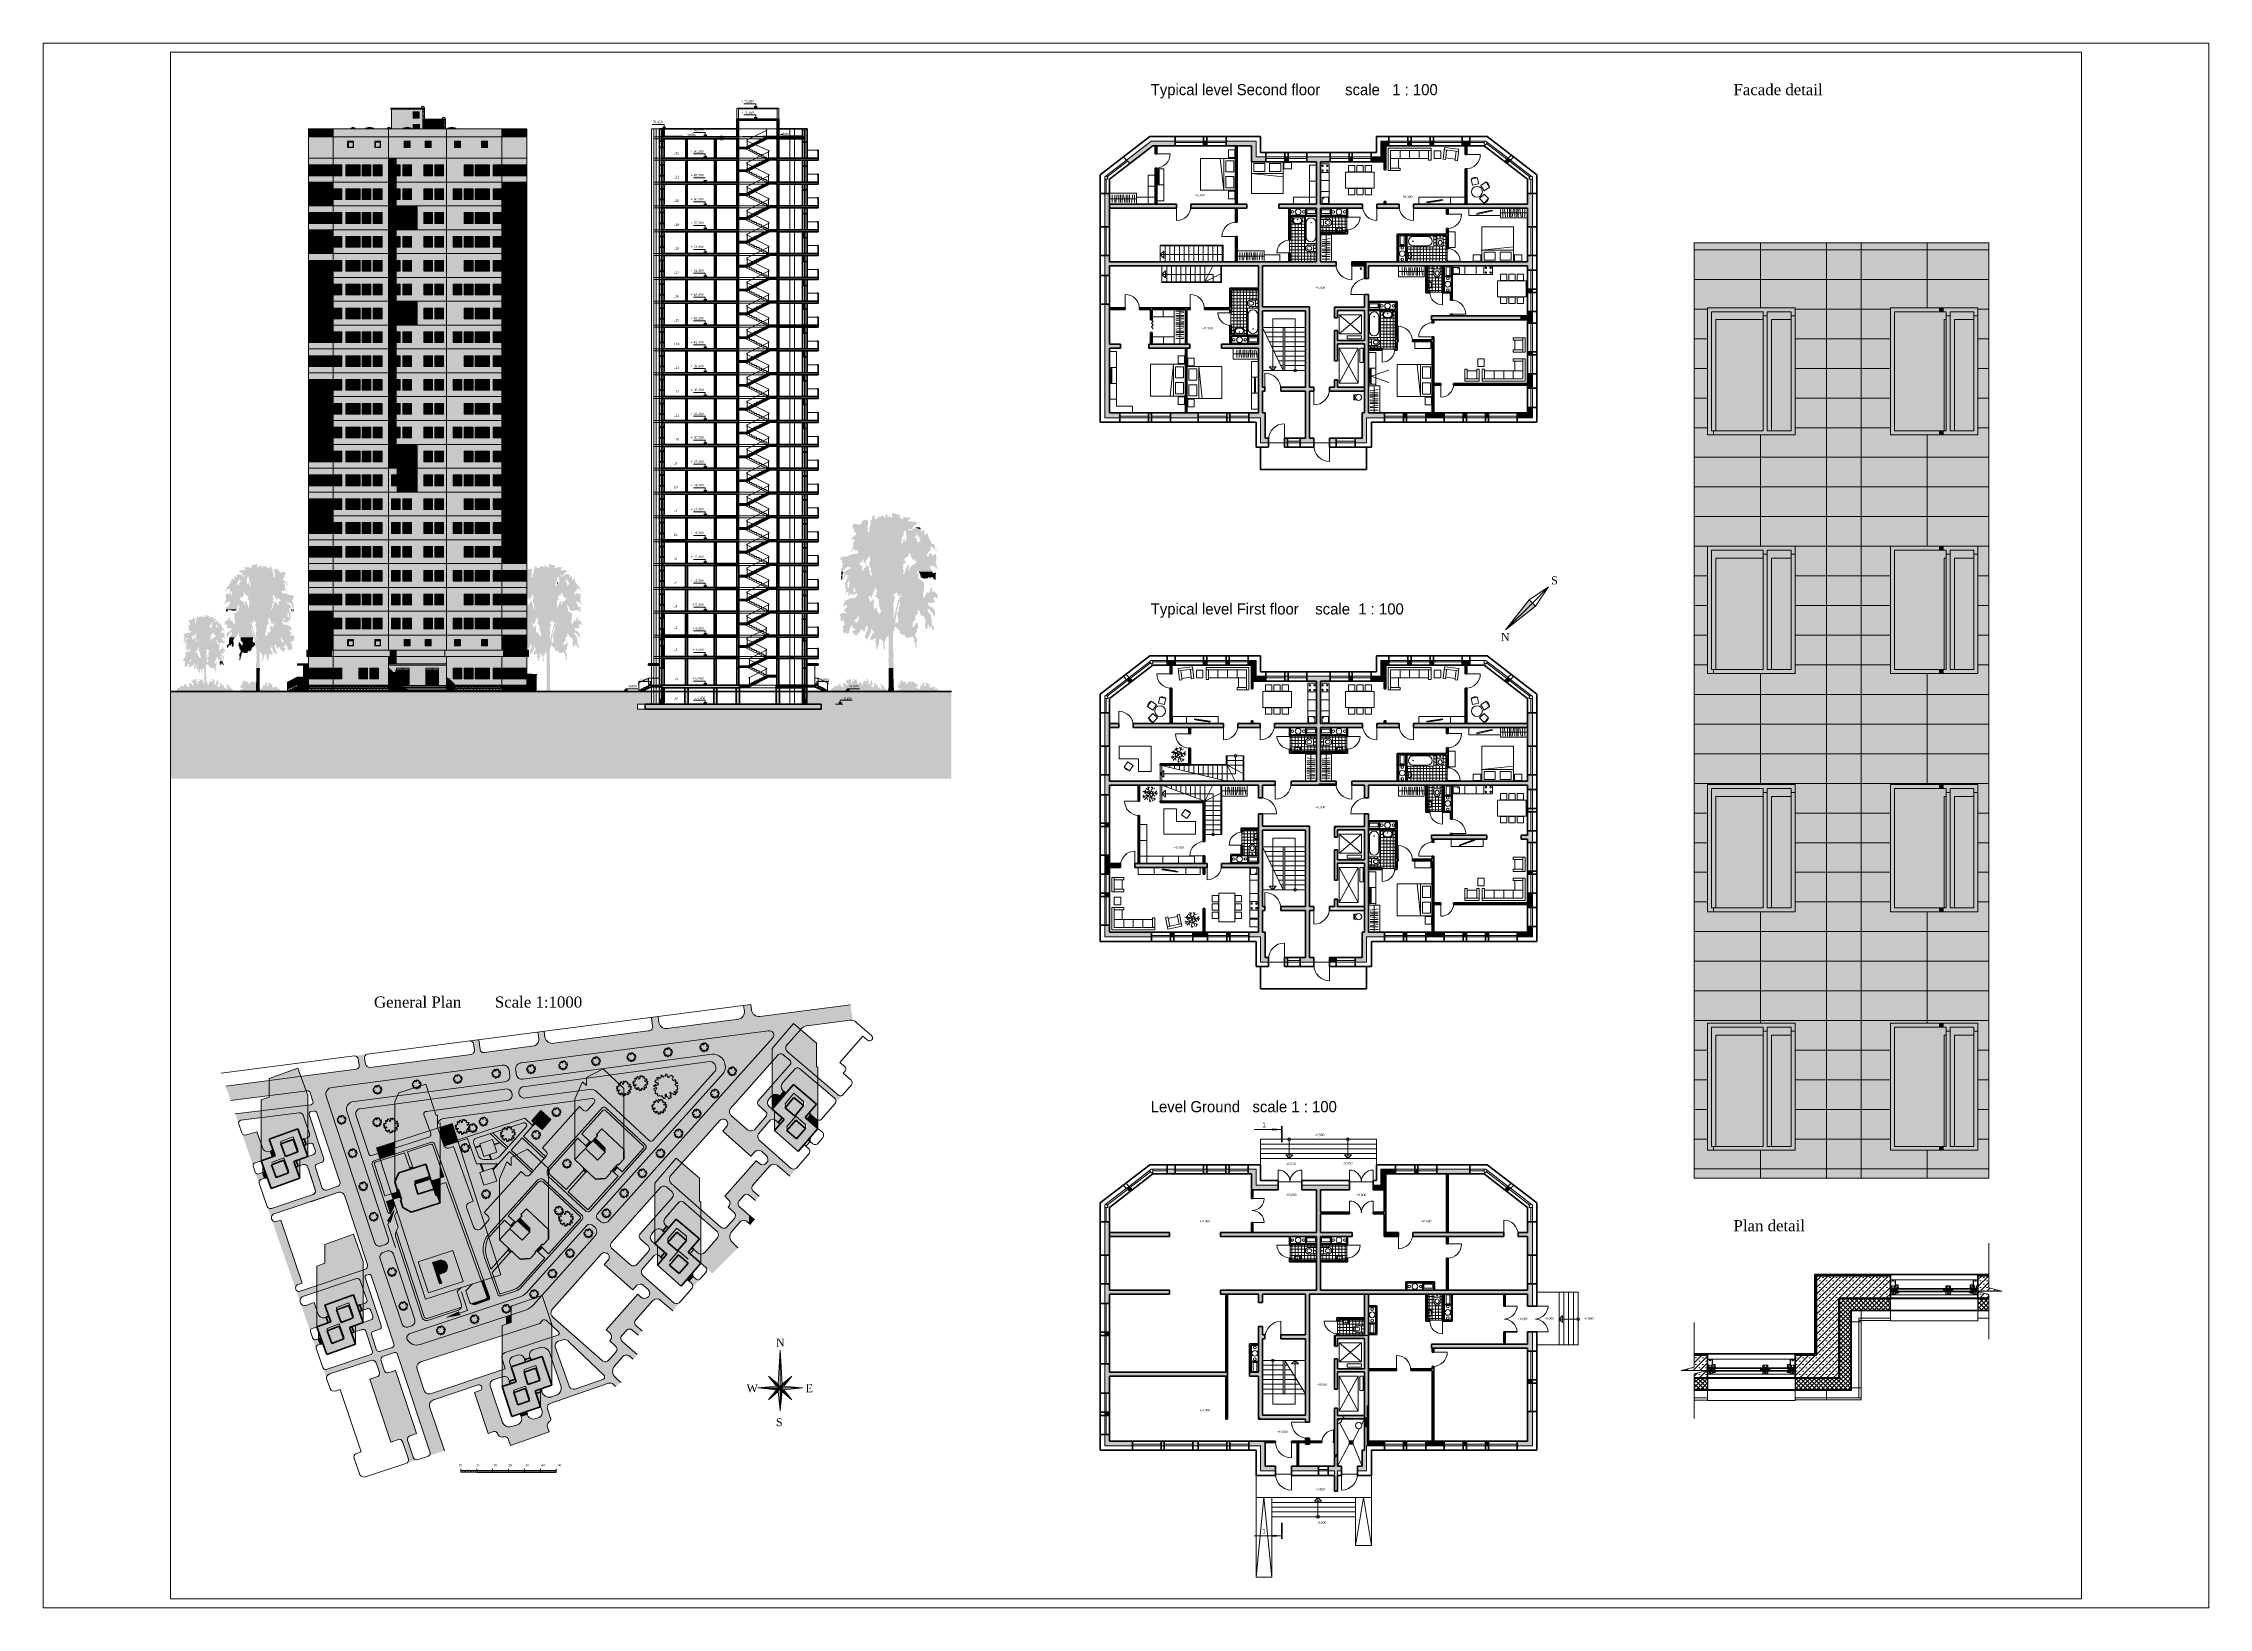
# Paper-space layout 'dwgmodels.com' of a CAD drawing. Header units: millimetres. Extents: x 0 to 257, y 5 to 190.
# The model-space entities are those that its viewports show. They can reach past a viewport. Long polylines and large blocks are cut down to what shows.
import ezdxf

# ---------------------------------------------------------------- set-up
doc = ezdxf.new("R2010")
doc.units = ezdxf.units.MM
doc.layers.get('0').update_dxf_attribs({"color": 250})
doc.layers.add('dwgmodels.com', color=250, linetype='Continuous')
doc.layers.add('hatch1', color=7, linetype='Continuous')
doc.styles.get("Standard").update_dxf_attribs({"font": 'arial.ttf'})
pattern_1 = [(0, (-2666.16, 265905.47), (101.6, 101.6), [198.4375, -4.7625]), (0, (-2767.76, 265910.23), (101.6, 101.6), [198.4375, -4.7625]), (90, (-2666.16, 265905.47), (-101.6, 101.6), [-106.3625, 96.8375]), (90, (-2670.92, 265905.47), (-101.6, 101.6), [-106.3625, 96.8375])]
pattern_2 = [(45, (-176411.04, 345645.308), (-16.8379802, 16.8379802), []), (45, (-176394.202, 345645.308), (-16.8379802, 16.8379802), [0, -23.8125])]
pattern_3 = [(45, (-176411.04, 347145.308), (-16.8379802, 16.8379802), []), (45, (-176394.202, 347145.308), (-16.8379802, 16.8379802), [0, -23.8125])]
pattern_4 = [(45, (-176411.04, 348645.308), (-16.8379802, 16.8379802), []), (45, (-176394.202, 348645.308), (-16.8379802, 16.8379802), [0, -23.8125])]
pattern_5 = [(45, (-176411.04, 350145.308), (-16.8379802, 16.8379802), []), (45, (-176394.202, 350145.308), (-16.8379802, 16.8379802), [0, -23.8125])]
pattern_6 = [(45, (-176411.04, 351645.308), (-16.8379802, 16.8379802), []), (45, (-176394.202, 351645.308), (-16.8379802, 16.8379802), [0, -23.8125])]
pattern_7 = [(45, (-176411.04, 353145.308), (-16.8379802, 16.8379802), []), (45, (-176394.202, 353145.308), (-16.8379802, 16.8379802), [0, -23.8125])]
pattern_8 = [(45, (-176411.04, 354645.308), (-16.8379802, 16.8379802), []), (45, (-176394.202, 354645.308), (-16.8379802, 16.8379802), [0, -23.8125])]
pattern_9 = [(45, (-176411.04, 356145.308), (-16.8379802, 16.8379802), []), (45, (-176394.202, 356145.308), (-16.8379802, 16.8379802), [0, -23.8125])]
pattern_10 = [(45, (-176411.04, 357645.308), (-16.8379802, 16.8379802), []), (45, (-176394.202, 357645.308), (-16.8379802, 16.8379802), [0, -23.8125])]
pattern_11 = [(45, (-176411.04, 359145.308), (-16.8379802, 16.8379802), []), (45, (-176394.202, 359145.308), (-16.8379802, 16.8379802), [0, -23.8125])]
pattern_12 = [(45, (-176411.04, 360645.308), (-16.8379802, 16.8379802), []), (45, (-176394.202, 360645.308), (-16.8379802, 16.8379802), [0, -23.8125])]
pattern_13 = [(45, (-176411.04, 362145.308), (-16.8379802, 16.8379802), []), (45, (-176394.202, 362145.308), (-16.8379802, 16.8379802), [0, -23.8125])]
pattern_14 = [(45, (-176411.04, 363645.308), (-16.8379802, 16.8379802), []), (45, (-176394.202, 363645.308), (-16.8379802, 16.8379802), [0, -23.8125])]
pattern_15 = [(45, (-2425354.4, 1456884.8), (-210.474753, 210.474753), []), (45, (-2425143.93, 1456884.8), (-210.474753, 210.474753), [0, -297.65625])]
pattern_16 = [(315, (-2425354.4, 1456884.8), (140.316502, 140.316502), []), (45, (-2425354.4, 1456884.8), (-140.316502, 140.316502), [])]

msp = doc.modelspace()

# ---------------------------------------------------------------- hatches: boundary and pattern name
at = {"lineweight": 13}
for color, points in [(253, [(161450, 202299), (161450, 202274), (161475, 202274), (161475, 202324), (161100, 202324), (161100, 201924), (161138, 201924), (161138, 201949), (161125, 201949), (161125, 202299)]), (255, [(161450, 201949), (161138, 201949), (161138, 201924), (161475, 201924), (161475, 202274), (161450, 202274)]), (253, [(156975, 200474), (156975, 200074), (157012, 200074), (157012, 200099), (157000, 200099), (157000, 200449), (157325, 200449), (157325, 200424), (157350, 200424), (157350, 200474)]), (255, [(157350, 200424), (157325, 200424), (157325, 200099), (157012, 200099), (157012, 200074), (157350, 200074)]), (253, [(157170, 201294), (157450, 201294), (157310, 201358)]), (253, [(158625, 201293), (158355, 201358), (158088, 201293)]), (253, [(158675, 200474), (158675, 200074), (158712, 200074), (158712, 200099), (158700, 200099), (158700, 200449), (159025, 200449), (159025, 200424), (159050, 200424), (159050, 200474)]), (255, [(159025, 200099), (158712, 200099), (158712, 200074), (159050, 200074), (159050, 200424), (159025, 200424)]), (253, [(159429, 201294), (159709, 201294), (159569, 201358)]), (253, [(160999, 201293), (160730, 201358), (160462, 201293)]), (253, [(160525, 200474), (160525, 200074), (160562, 200074), (160562, 200099), (160550, 200099), (160550, 200449), (160875, 200449), (160875, 200424), (160900, 200424), (160900, 200474)]), (255, [(160900, 200424), (160875, 200424), (160875, 200099), (160562, 200099), (160562, 200074), (160900, 200074)]), (253, [(162287, 201293), (162018, 201358), (161750, 201293)]), (253, [(162200, 200449), (162200, 200424), (162225, 200424), (162225, 200474), (161850, 200474), (161850, 200074), (161887, 200074), (161887, 200099), (161875, 200099), (161875, 200449)]), (255, [(162200, 200099), (161887, 200099), (161887, 200074), (162225, 200074), (162225, 200424), (162200, 200424)]), (253, [(163800, 201293), (163530, 201358), (163263, 201293)]), (253, [(164075, 200474), (163700, 200474), (163700, 200074), (163737, 200074), (163737, 200099), (163725, 200099), (163725, 200449), (164050, 200449), (164050, 200424), (164075, 200424)]), (255, [(164075, 200424), (164050, 200424), (164050, 200099), (163737, 200099), (163737, 200074), (164075, 200074)]), (253, [(165775, 200474), (165400, 200474), (165400, 200074), (165437, 200074), (165437, 200099), (165425, 200099), (165425, 200449), (165750, 200449), (165750, 200424), (165775, 200424)]), (255, [(165750, 200099), (165437, 200099), (165437, 200074), (165775, 200074), (165775, 200424), (165750, 200424)]), (253, [(154694, 198949), (155335, 198949), (155335, 198924), (155414, 198924), (155414, 198949), (156056, 198949), (156056, 198924), (156113, 198924), (156113, 198974), (154650, 198974), (154650, 198924), (154694, 198924)]), (255, [(154650, 198299), (156113, 198299), (156113, 198924), (156056, 198924), (156056, 198324), (155414, 198324), (155414, 198924), (155335, 198924), (155335, 198324), (154694, 198324), (154694, 198924), (154650, 198924)]), (255, [(163012, 198924), (162987, 198924), (162987, 198324), (162662, 198324), (162662, 198924), (162637, 198924), (162637, 198324), (162499, 198324), (162499, 198299), (163012, 198299)]), (255, [(164862, 198924), (164837, 198924), (164837, 198324), (164512, 198324), (164512, 198924), (164487, 198924), (164487, 198324), (164349, 198324), (164349, 198299), (164862, 198299)]), (255, [(165887, 198924), (165862, 198924), (165862, 198324), (165537, 198324), (165537, 198924), (165512, 198924), (165512, 198324), (165187, 198324), (165187, 198924), (165162, 198924), (165162, 198324), (165024, 198324), (165024, 198299), (165887, 198299)]), (253, [(166162, 198924), (166137, 198924), (166137, 198299), (166174, 198299), (166174, 198324), (166162, 198324)]), (253, [(154694, 197449), (155335, 197449), (155335, 197424), (155414, 197424), (155414, 197449), (156056, 197449), (156056, 197424), (156113, 197424), (156113, 197474), (154650, 197474), (154650, 197424), (154694, 197424)]), (255, [(154650, 196799), (156113, 196799), (156113, 197424), (156056, 197424), (156056, 196824), (155414, 196824), (155414, 197424), (155335, 197424), (155335, 196824), (154694, 196824), (154694, 197424), (154650, 197424)]), (255, [(163012, 197424), (162987, 197424), (162987, 196824), (162662, 196824), (162662, 197424), (162637, 197424), (162637, 196824), (162499, 196824), (162499, 196799), (163012, 196799)]), (255, [(164862, 197424), (164837, 197424), (164837, 196824), (164512, 196824), (164512, 197424), (164487, 197424), (164487, 196824), (164349, 196824), (164349, 196799), (164862, 196799)]), (255, [(165887, 197424), (165862, 197424), (165862, 196824), (165537, 196824), (165537, 197424), (165512, 197424), (165512, 196824), (165187, 196824), (165187, 197424), (165162, 197424), (165162, 196824), (165024, 196824), (165024, 196799), (165887, 196799)]), (253, [(166162, 197424), (166137, 197424), (166137, 196799), (166174, 196799), (166174, 196824), (166162, 196824)]), (253, [(154694, 195949), (155335, 195949), (155335, 195924), (155414, 195924), (155414, 195949), (156056, 195949), (156056, 195924), (156113, 195924), (156113, 195974), (154650, 195974), (154650, 195924), (154694, 195924)]), (255, [(154650, 195299), (156113, 195299), (156113, 195924), (156056, 195924), (156056, 195324), (155414, 195324), (155414, 195924), (155335, 195924), (155335, 195324), (154694, 195324), (154694, 195924), (154650, 195924)]), (255, [(163012, 195924), (162987, 195924), (162987, 195324), (162662, 195324), (162662, 195924), (162637, 195924), (162637, 195324), (162499, 195324), (162499, 195299), (163012, 195299)]), (255, [(164862, 195924), (164837, 195924), (164837, 195324), (164512, 195324), (164512, 195924), (164487, 195924), (164487, 195324), (164349, 195324), (164349, 195299), (164862, 195299)]), (255, [(165887, 195924), (165862, 195924), (165862, 195324), (165537, 195324), (165537, 195924), (165512, 195924), (165512, 195324), (165187, 195324), (165187, 195924), (165162, 195924), (165162, 195324), (165024, 195324), (165024, 195299), (165887, 195299)]), (253, [(166162, 195924), (166137, 195924), (166137, 195299), (166174, 195299), (166174, 195324), (166162, 195324)]), (253, [(154694, 194449), (155335, 194449), (155335, 194424), (155414, 194424), (155414, 194449), (156056, 194449), (156056, 194424), (156113, 194424), (156113, 194474), (154650, 194474), (154650, 194424), (154694, 194424)]), (255, [(154650, 193799), (156113, 193799), (156113, 194424), (156056, 194424), (156056, 193824), (155414, 193824), (155414, 194424), (155335, 194424), (155335, 193824), (154694, 193824), (154694, 194424), (154650, 194424)]), (255, [(163012, 194424), (162987, 194424), (162987, 193824), (162662, 193824), (162662, 194424), (162637, 194424), (162637, 193824), (162499, 193824), (162499, 193799), (163012, 193799)]), (255, [(164862, 194424), (164837, 194424), (164837, 193824), (164512, 193824), (164512, 194424), (164487, 194424), (164487, 193824), (164349, 193824), (164349, 193799), (164862, 193799)]), (255, [(165887, 194424), (165862, 194424), (165862, 193824), (165537, 193824), (165537, 194424), (165512, 194424), (165512, 193824), (165187, 193824), (165187, 194424), (165162, 194424), (165162, 193824), (165024, 193824), (165024, 193799), (165887, 193799)]), (253, [(166162, 194424), (166137, 194424), (166137, 193799), (166174, 193799), (166174, 193824), (166162, 193824)]), (253, [(154694, 192949), (155335, 192949), (155335, 192924), (155414, 192924), (155414, 192949), (156056, 192949), (156056, 192924), (156113, 192924), (156113, 192974), (154650, 192974), (154650, 192924), (154694, 192924)]), (255, [(154650, 192299), (156113, 192299), (156113, 192924), (156056, 192924), (156056, 192324), (155414, 192324), (155414, 192924), (155335, 192924), (155335, 192324), (154694, 192324), (154694, 192924), (154650, 192924)]), (255, [(163012, 192924), (162987, 192924), (162987, 192324), (162662, 192324), (162662, 192924), (162637, 192924), (162637, 192324), (162499, 192324), (162499, 192299), (163012, 192299)]), (255, [(164862, 192924), (164837, 192924), (164837, 192324), (164512, 192324), (164512, 192924), (164487, 192924), (164487, 192324), (164349, 192324), (164349, 192299), (164862, 192299)]), (255, [(165887, 192924), (165862, 192924), (165862, 192324), (165537, 192324), (165537, 192924), (165512, 192924), (165512, 192324), (165187, 192324), (165187, 192924), (165162, 192924), (165162, 192324), (165024, 192324), (165024, 192299), (165887, 192299)]), (253, [(166162, 192924), (166137, 192924), (166137, 192299), (166174, 192299), (166174, 192324), (166162, 192324)]), (253, [(154694, 191449), (155335, 191449), (155335, 191424), (155414, 191424), (155414, 191449), (156056, 191449), (156056, 191424), (156113, 191424), (156113, 191474), (154650, 191474), (154650, 191424), (154694, 191424)]), (255, [(154650, 190799), (156113, 190799), (156113, 191424), (156056, 191424), (156056, 190824), (155414, 190824), (155414, 191424), (155335, 191424), (155335, 190824), (154694, 190824), (154694, 191424), (154650, 191424)]), (255, [(163012, 191424), (162987, 191424), (162987, 190824), (162662, 190824), (162662, 191424), (162637, 191424), (162637, 190824), (162499, 190824), (162499, 190799), (163012, 190799)]), (255, [(164862, 191424), (164837, 191424), (164837, 190824), (164512, 190824), (164512, 191424), (164487, 191424), (164487, 190824), (164349, 190824), (164349, 190799), (164862, 190799)]), (255, [(165887, 191424), (165862, 191424), (165862, 190824), (165537, 190824), (165537, 191424), (165512, 191424), (165512, 190824), (165187, 190824), (165187, 191424), (165162, 191424), (165162, 190824), (165024, 190824), (165024, 190799), (165887, 190799)]), (253, [(166162, 191424), (166137, 191424), (166137, 190799), (166174, 190799), (166174, 190824), (166162, 190824)]), (253, [(154694, 189949), (155335, 189949), (155335, 189924), (155414, 189924), (155414, 189949), (156056, 189949), (156056, 189924), (156113, 189924), (156113, 189974), (154650, 189974), (154650, 189924), (154694, 189924)]), (255, [(154650, 189299), (156113, 189299), (156113, 189924), (156056, 189924), (156056, 189324), (155414, 189324), (155414, 189924), (155335, 189924), (155335, 189324), (154694, 189324), (154694, 189924), (154650, 189924)]), (255, [(163012, 189924), (162987, 189924), (162987, 189324), (162662, 189324), (162662, 189924), (162637, 189924), (162637, 189324), (162499, 189324), (162499, 189299), (163012, 189299)]), (255, [(164862, 189924), (164837, 189924), (164837, 189324), (164512, 189324), (164512, 189924), (164487, 189924), (164487, 189324), (164349, 189324), (164349, 189299), (164862, 189299)]), (255, [(165887, 189924), (165862, 189924), (165862, 189324), (165537, 189324), (165537, 189924), (165512, 189924), (165512, 189324), (165187, 189324), (165187, 189924), (165162, 189924), (165162, 189324), (165024, 189324), (165024, 189299), (165887, 189299)]), (253, [(166162, 189924), (166137, 189924), (166137, 189299), (166174, 189299), (166174, 189324), (166162, 189324)]), (253, [(246015, 189743), (246015, 189493), (246265, 189493), (246265, 189743), (247765, 189743), (247765, 189493), (248015, 189493), (248015, 189993), (242515, 189993), (242515, 181993), (242889, 181993), (242889, 182243), (242765, 182243), (242765, 189743)]), (255, [(248015, 189493), (247765, 189493), (247765, 182243), (246265, 182243), (246265, 189493), (246015, 189493), (246015, 182243), (242889, 182243), (242889, 181993), (248015, 181993)]), (253, [(259265, 189743), (259265, 189493), (259515, 189493), (259515, 189993), (257335, 189993), (257335, 189743), (257515, 189743), (257515, 189493), (257765, 189493), (257765, 189743)]), (255, [(257765, 182243), (257765, 189493), (257515, 189493), (257515, 182243), (257335, 182243), (257335, 181993), (259515, 181993), (259515, 189493), (259265, 189493), (259265, 182243)]), (253, [(154694, 188449), (155335, 188449), (155335, 188424), (155414, 188424), (155414, 188449), (156056, 188449), (156056, 188424), (156113, 188424), (156113, 188474), (154650, 188474), (154650, 188424), (154694, 188424)]), (255, [(154650, 187799), (156113, 187799), (156113, 188424), (156056, 188424), (156056, 187824), (155414, 187824), (155414, 188424), (155335, 188424), (155335, 187824), (154694, 187824), (154694, 188424), (154650, 188424)]), (255, [(163012, 188424), (162987, 188424), (162987, 187824), (162662, 187824), (162662, 188424), (162637, 188424), (162637, 187824), (162499, 187824), (162499, 187799), (163012, 187799)]), (255, [(164862, 188424), (164837, 188424), (164837, 187824), (164512, 187824), (164512, 188424), (164487, 188424), (164487, 187824), (164349, 187824), (164349, 187799), (164862, 187799)]), (255, [(165887, 188424), (165862, 188424), (165862, 187824), (165537, 187824), (165537, 188424), (165512, 188424), (165512, 187824), (165187, 187824), (165187, 188424), (165162, 188424), (165162, 187824), (165024, 187824), (165024, 187799), (165887, 187799)]), (253, [(166162, 188424), (166137, 188424), (166137, 187799), (166174, 187799), (166174, 187824), (166162, 187824)]), (253, [(154694, 186949), (155335, 186949), (155335, 186924), (155414, 186924), (155414, 186949), (156056, 186949), (156056, 186924), (156113, 186924), (156113, 186974), (154650, 186974), (154650, 186924), (154694, 186924)]), (255, [(154650, 186299), (156113, 186299), (156113, 186924), (156056, 186924), (156056, 186324), (155414, 186324), (155414, 186924), (155335, 186924), (155335, 186324), (154694, 186324), (154694, 186924), (154650, 186924)]), (255, [(163012, 186924), (162987, 186924), (162987, 186324), (162662, 186324), (162662, 186924), (162637, 186924), (162637, 186324), (162499, 186324), (162499, 186299), (163012, 186299)]), (255, [(164862, 186924), (164837, 186924), (164837, 186324), (164512, 186324), (164512, 186924), (164487, 186924), (164487, 186324), (164349, 186324), (164349, 186299), (164862, 186299)]), (255, [(165887, 186924), (165862, 186924), (165862, 186324), (165537, 186324), (165537, 186924), (165512, 186924), (165512, 186324), (165187, 186324), (165187, 186924), (165162, 186924), (165162, 186324), (165024, 186324), (165024, 186299), (165887, 186299)]), (253, [(166162, 186924), (166137, 186924), (166137, 186299), (166174, 186299), (166174, 186324), (166162, 186324)]), (253, [(154694, 185449), (155335, 185449), (155335, 185424), (155414, 185424), (155414, 185449), (156056, 185449), (156056, 185424), (156113, 185424), (156113, 185474), (154650, 185474), (154650, 185424), (154694, 185424)]), (255, [(154650, 184799), (156113, 184799), (156113, 185424), (156056, 185424), (156056, 184824), (155414, 184824), (155414, 185424), (155335, 185424), (155335, 184824), (154694, 184824), (154694, 185424), (154650, 185424)]), (255, [(163012, 185424), (162987, 185424), (162987, 184824), (162662, 184824), (162662, 185424), (162637, 185424), (162637, 184824), (162499, 184824), (162499, 184799), (163012, 184799)]), (255, [(164862, 185424), (164837, 185424), (164837, 184824), (164512, 184824), (164512, 185424), (164487, 185424), (164487, 184824), (164349, 184824), (164349, 184799), (164862, 184799)]), (255, [(165887, 185424), (165862, 185424), (165862, 184824), (165537, 184824), (165537, 185424), (165512, 185424), (165512, 184824), (165187, 184824), (165187, 185424), (165162, 185424), (165162, 184824), (165024, 184824), (165024, 184799), (165887, 184799)]), (253, [(166162, 185424), (166137, 185424), (166137, 184799), (166174, 184799), (166174, 184824), (166162, 184824)]), (253, [(154694, 183949), (155335, 183949), (155335, 183924), (155414, 183924), (155414, 183949), (156056, 183949), (156056, 183924), (156113, 183924), (156113, 183974), (154650, 183974), (154650, 183924), (154694, 183924)]), (255, [(154650, 183299), (156113, 183299), (156113, 183924), (156056, 183924), (156056, 183324), (155414, 183324), (155414, 183924), (155335, 183924), (155335, 183324), (154694, 183324), (154694, 183924), (154650, 183924)]), (255, [(163012, 183924), (162987, 183924), (162987, 183324), (162662, 183324), (162662, 183924), (162637, 183924), (162637, 183324), (162499, 183324), (162499, 183299), (163012, 183299)]), (255, [(164862, 183924), (164837, 183924), (164837, 183324), (164512, 183324), (164512, 183924), (164487, 183924), (164487, 183324), (164349, 183324), (164349, 183299), (164862, 183299)]), (255, [(165887, 183924), (165862, 183924), (165862, 183324), (165537, 183324), (165537, 183924), (165512, 183924), (165512, 183324), (165187, 183324), (165187, 183924), (165162, 183924), (165162, 183324), (165024, 183324), (165024, 183299), (165887, 183299)]), (253, [(166162, 183924), (166137, 183924), (166137, 183299), (166174, 183299), (166174, 183324), (166162, 183324)]), (253, [(154694, 182449), (155335, 182449), (155335, 182424), (155414, 182424), (155414, 182449), (156056, 182449), (156056, 182424), (156113, 182424), (156113, 182474), (154650, 182474), (154650, 182424), (154694, 182424)]), (255, [(154650, 181799), (156113, 181799), (156113, 182424), (156056, 182424), (156056, 181824), (155414, 181824), (155414, 182424), (155335, 182424), (155335, 181824), (154694, 181824), (154694, 182424), (154650, 182424)]), (255, [(163012, 182424), (162987, 182424), (162987, 181824), (162662, 181824), (162662, 182424), (162637, 182424), (162637, 181824), (162499, 181824), (162499, 181799), (163012, 181799)]), (255, [(164862, 182424), (164837, 182424), (164837, 181824), (164512, 181824), (164512, 182424), (164487, 182424), (164487, 181824), (164349, 181824), (164349, 181799), (164862, 181799)]), (255, [(165887, 182424), (165862, 182424), (165862, 181824), (165537, 181824), (165537, 182424), (165512, 182424), (165512, 181824), (165187, 181824), (165187, 182424), (165162, 182424), (165162, 181824), (165024, 181824), (165024, 181799), (165887, 181799)]), (253, [(166162, 182424), (166137, 182424), (166137, 181799), (166174, 181799), (166174, 181824), (166162, 181824)]), (253, [(154694, 180949), (155335, 180949), (155335, 180924), (155414, 180924), (155414, 180949), (156056, 180949), (156056, 180924), (156113, 180924), (156113, 180974), (154650, 180974), (154650, 180924), (154694, 180924)]), (255, [(154650, 180299), (156113, 180299), (156113, 180924), (156056, 180924), (156056, 180324), (155414, 180324), (155414, 180924), (155335, 180924), (155335, 180324), (154694, 180324), (154694, 180924), (154650, 180924)]), (255, [(163012, 180924), (162987, 180924), (162987, 180324), (162662, 180324), (162662, 180924), (162637, 180924), (162637, 180324), (162499, 180324), (162499, 180299), (163012, 180299)]), (255, [(164862, 180924), (164837, 180924), (164837, 180324), (164512, 180324), (164512, 180924), (164487, 180924), (164487, 180324), (164349, 180324), (164349, 180299), (164862, 180299)]), (255, [(165887, 180924), (165862, 180924), (165862, 180324), (165537, 180324), (165537, 180924), (165512, 180924), (165512, 180324), (165187, 180324), (165187, 180924), (165162, 180924), (165162, 180324), (165024, 180324), (165024, 180299), (165887, 180299)]), (253, [(166162, 180924), (166137, 180924), (166137, 180299), (166174, 180299), (166174, 180324), (166162, 180324)]), (253, [(154694, 179449), (155335, 179449), (155335, 179424), (155414, 179424), (155414, 179449), (156056, 179449), (156056, 179424), (156113, 179424), (156113, 179474), (154650, 179474), (154650, 179424), (154694, 179424)]), (255, [(154650, 178799), (156113, 178799), (156113, 179424), (156056, 179424), (156056, 178824), (155414, 178824), (155414, 179424), (155335, 179424), (155335, 178824), (154694, 178824), (154694, 179424), (154650, 179424)]), (255, [(163012, 179424), (162987, 179424), (162987, 178824), (162662, 178824), (162662, 179424), (162637, 179424), (162637, 178824), (162499, 178824), (162499, 178799), (163012, 178799)]), (255, [(164862, 179424), (164837, 179424), (164837, 178824), (164512, 178824), (164512, 179424), (164487, 179424), (164487, 178824), (164349, 178824), (164349, 178799), (164862, 178799)]), (255, [(165887, 179424), (165862, 179424), (165862, 178824), (165537, 178824), (165537, 179424), (165512, 179424), (165512, 178824), (165187, 178824), (165187, 179424), (165162, 179424), (165162, 178824), (165024, 178824), (165024, 178799), (165887, 178799)]), (253, [(166162, 179424), (166137, 179424), (166137, 178799), (166174, 178799), (166174, 178824), (166162, 178824)]), (253, [(154694, 177949), (155335, 177949), (155335, 177924), (155414, 177924), (155414, 177949), (156056, 177949), (156056, 177924), (156113, 177924), (156113, 177974), (154650, 177974), (154650, 177924), (154694, 177924)]), (255, [(154650, 177299), (156113, 177299), (156113, 177924), (156056, 177924), (156056, 177324), (155414, 177324), (155414, 177924), (155335, 177924), (155335, 177324), (154694, 177324), (154694, 177924), (154650, 177924)]), (255, [(163012, 177924), (162987, 177924), (162987, 177324), (162662, 177324), (162662, 177924), (162637, 177924), (162637, 177324), (162499, 177324), (162499, 177299), (163012, 177299)]), (255, [(164862, 177924), (164837, 177924), (164837, 177324), (164512, 177324), (164512, 177924), (164487, 177924), (164487, 177324), (164349, 177324), (164349, 177299), (164862, 177299)]), (255, [(165887, 177924), (165862, 177924), (165862, 177324), (165537, 177324), (165537, 177924), (165512, 177924), (165512, 177324), (165187, 177324), (165187, 177924), (165162, 177924), (165162, 177324), (165024, 177324), (165024, 177299), (165887, 177299)]), (253, [(166162, 177924), (166137, 177924), (166137, 177299), (166174, 177299), (166174, 177324), (166162, 177324)]), (253, [(154694, 176449), (155335, 176449), (155335, 176424), (155414, 176424), (155414, 176449), (156056, 176449), (156056, 176424), (156113, 176424), (156113, 176474), (154650, 176474), (154650, 176424), (154694, 176424)]), (255, [(154650, 175799), (156113, 175799), (156113, 176424), (156056, 176424), (156056, 175824), (155414, 175824), (155414, 176424), (155335, 176424), (155335, 175824), (154694, 175824), (154694, 176424), (154650, 176424)]), (255, [(163012, 176424), (162987, 176424), (162987, 175824), (162662, 175824), (162662, 176424), (162637, 176424), (162637, 175824), (162499, 175824), (162499, 175799), (163012, 175799)]), (255, [(164862, 176424), (164837, 176424), (164837, 175824), (164512, 175824), (164512, 176424), (164487, 176424), (164487, 175824), (164349, 175824), (164349, 175799), (164862, 175799)]), (255, [(165887, 176424), (165862, 176424), (165862, 175824), (165537, 175824), (165537, 176424), (165512, 176424), (165512, 175824), (165187, 175824), (165187, 176424), (165162, 176424), (165162, 175824), (165024, 175824), (165024, 175799), (165887, 175799)]), (253, [(166162, 176424), (166137, 176424), (166137, 175799), (166174, 175799), (166174, 175824), (166162, 175824)]), (253, [(154694, 174949), (155335, 174949), (155335, 174924), (155414, 174924), (155414, 174949), (156056, 174949), (156056, 174924), (156113, 174924), (156113, 174974), (154650, 174974), (154650, 174924), (154694, 174924)]), (255, [(154650, 174299), (156113, 174299), (156113, 174924), (156056, 174924), (156056, 174324), (155414, 174324), (155414, 174924), (155335, 174924), (155335, 174324), (154694, 174324), (154694, 174924), (154650, 174924)]), (255, [(163012, 174924), (162987, 174924), (162987, 174324), (162662, 174324), (162662, 174924), (162637, 174924), (162637, 174324), (162499, 174324), (162499, 174299), (163012, 174299)]), (255, [(164862, 174924), (164837, 174924), (164837, 174324), (164512, 174324), (164512, 174924), (164487, 174924), (164487, 174324), (164349, 174324), (164349, 174299), (164862, 174299)]), (255, [(165887, 174924), (165862, 174924), (165862, 174324), (165537, 174324), (165537, 174924), (165512, 174924), (165512, 174324), (165187, 174324), (165187, 174924), (165162, 174924), (165162, 174324), (165024, 174324), (165024, 174299), (165887, 174299)]), (253, [(166162, 174924), (166137, 174924), (166137, 174299), (166174, 174299), (166174, 174324), (166162, 174324)]), (253, [(246015, 174743), (246015, 174493), (246265, 174493), (246265, 174743), (247765, 174743), (247765, 174493), (248015, 174493), (248015, 174993), (242515, 174993), (242515, 166993), (242889, 166993), (242889, 167243), (242765, 167243), (242765, 174743)]), (255, [(248015, 174493), (247765, 174493), (247765, 167243), (246265, 167243), (246265, 174493), (246015, 174493), (246015, 167243), (242889, 167243), (242889, 166993), (248015, 166993)]), (253, [(259265, 174743), (259265, 174493), (259515, 174493), (259515, 174993), (257335, 174993), (257335, 174743), (257515, 174743), (257515, 174493), (257765, 174493), (257765, 174743)]), (255, [(257765, 167243), (257765, 174493), (257515, 174493), (257515, 167243), (257335, 167243), (257335, 166993), (259515, 166993), (259515, 174493), (259265, 174493), (259265, 167243)]), (253, [(154694, 173449), (155335, 173449), (155335, 173424), (155414, 173424), (155414, 173449), (156056, 173449), (156056, 173424), (156113, 173424), (156113, 173474), (154650, 173474), (154650, 173424), (154694, 173424)]), (255, [(154650, 172799), (156113, 172799), (156113, 173424), (156056, 173424), (156056, 172824), (155414, 172824), (155414, 173424), (155335, 173424), (155335, 172824), (154694, 172824), (154694, 173424), (154650, 173424)]), (255, [(163012, 173424), (162987, 173424), (162987, 172824), (162662, 172824), (162662, 173424), (162637, 173424), (162637, 172824), (162499, 172824), (162499, 172799), (163012, 172799)]), (255, [(164862, 173424), (164837, 173424), (164837, 172824), (164512, 172824), (164512, 173424), (164487, 173424), (164487, 172824), (164349, 172824), (164349, 172799), (164862, 172799)]), (255, [(165887, 173424), (165862, 173424), (165862, 172824), (165537, 172824), (165537, 173424), (165512, 173424), (165512, 172824), (165187, 172824), (165187, 173424), (165162, 173424), (165162, 172824), (165024, 172824), (165024, 172799), (165887, 172799)]), (253, [(166162, 173424), (166137, 173424), (166137, 172799), (166174, 172799), (166174, 172824), (166162, 172824)]), (253, [(154694, 171949), (155335, 171949), (155335, 171924), (155414, 171924), (155414, 171949), (156056, 171949), (156056, 171924), (156113, 171924), (156113, 171974), (154650, 171974), (154650, 171924), (154694, 171924)]), (255, [(154650, 171299), (156113, 171299), (156113, 171924), (156056, 171924), (156056, 171324), (155414, 171324), (155414, 171924), (155335, 171924), (155335, 171324), (154694, 171324), (154694, 171924), (154650, 171924)]), (255, [(163012, 171924), (162987, 171924), (162987, 171324), (162662, 171324), (162662, 171924), (162637, 171924), (162637, 171324), (162499, 171324), (162499, 171299), (163012, 171299)]), (255, [(164862, 171924), (164837, 171924), (164837, 171324), (164512, 171324), (164512, 171924), (164487, 171924), (164487, 171324), (164349, 171324), (164349, 171299), (164862, 171299)]), (255, [(165887, 171924), (165862, 171924), (165862, 171324), (165537, 171324), (165537, 171924), (165512, 171924), (165512, 171324), (165187, 171324), (165187, 171924), (165162, 171924), (165162, 171324), (165024, 171324), (165024, 171299), (165887, 171299)]), (253, [(166162, 171924), (166137, 171924), (166137, 171299), (166174, 171299), (166174, 171324), (166162, 171324)]), (251, [(229801, 169727), (231490, 171416), (231295, 171611)]), (253, [(154694, 170449), (155335, 170449), (155335, 170424), (155414, 170424), (155414, 170449), (156056, 170449), (156056, 170424), (156113, 170424), (156113, 170474), (154650, 170474), (154650, 170424), (154694, 170424)]), (255, [(154650, 169799), (156113, 169799), (156113, 170424), (156056, 170424), (156056, 169824), (155414, 169824), (155414, 170424), (155335, 170424), (155335, 169824), (154694, 169824), (154694, 170424), (154650, 170424)]), (255, [(163012, 170424), (162987, 170424), (162987, 169824), (162662, 169824), (162662, 170424), (162637, 170424), (162637, 169824), (162499, 169824), (162499, 169799), (163012, 169799)]), (255, [(164862, 170424), (164837, 170424), (164837, 169824), (164512, 169824), (164512, 170424), (164487, 170424), (164487, 169824), (164349, 169824), (164349, 169799), (164862, 169799)]), (255, [(165887, 170424), (165862, 170424), (165862, 169824), (165537, 169824), (165537, 170424), (165512, 170424), (165512, 169824), (165187, 169824), (165187, 170424), (165162, 170424), (165162, 169824), (165024, 169824), (165024, 169799), (165887, 169799)]), (253, [(166162, 170424), (166137, 170424), (166137, 169799), (166174, 169799), (166174, 169824), (166162, 169824)]), (251, [(231685, 171221), (231490, 171416), (229801, 169727)]), (253, [(156975, 169124), (156975, 168724), (157012, 168724), (157012, 168749), (157000, 168749), (157000, 169099), (157325, 169099), (157325, 169074), (157350, 169074), (157350, 169124)]), (255, [(157350, 169074), (157325, 169074), (157325, 168749), (157012, 168749), (157012, 168724), (157350, 168724)]), (253, [(158675, 169124), (158675, 168724), (158712, 168724), (158712, 168749), (158700, 168749), (158700, 169099), (159025, 169099), (159025, 169074), (159050, 169074), (159050, 169124)]), (255, [(159025, 168749), (158712, 168749), (158712, 168724), (159050, 168724), (159050, 169074), (159025, 169074)]), (253, [(160525, 169124), (160525, 168724), (160562, 168724), (160562, 168749), (160550, 168749), (160550, 169099), (160875, 169099), (160875, 169074), (160900, 169074), (160900, 169124)]), (255, [(160900, 169074), (160875, 169074), (160875, 168749), (160562, 168749), (160562, 168724), (160900, 168724)]), (253, [(162200, 169099), (162200, 169074), (162225, 169074), (162225, 169124), (161850, 169124), (161850, 168724), (161887, 168724), (161887, 168749), (161875, 168749), (161875, 169099)]), (255, [(162200, 168749), (161887, 168749), (161887, 168724), (162225, 168724), (162225, 169074), (162200, 169074)]), (253, [(164075, 169124), (163700, 169124), (163700, 168724), (163737, 168724), (163737, 168749), (163725, 168749), (163725, 169099), (164050, 169099), (164050, 169074), (164075, 169074)]), (255, [(164075, 169074), (164050, 169074), (164050, 168749), (163737, 168749), (163737, 168724), (164075, 168724)]), (253, [(165775, 169124), (165400, 169124), (165400, 168724), (165437, 168724), (165437, 168749), (165425, 168749), (165425, 169099), (165750, 169099), (165750, 169074), (165775, 169074)]), (255, [(165750, 168749), (165437, 168749), (165437, 168724), (165775, 168724), (165775, 169074), (165750, 169074)]), (253, [(154694, 167299), (155335, 167299), (155335, 167274), (155414, 167274), (155414, 167299), (156056, 167299), (156056, 167274), (156113, 167274), (156113, 167324), (154650, 167324), (154650, 167274), (154694, 167274)]), (255, [(154650, 166649), (156113, 166649), (156113, 167274), (156056, 167274), (156056, 166674), (155414, 166674), (155414, 167274), (155335, 167274), (155335, 166674), (154694, 166674), (154694, 167274), (154650, 167274)]), (255, [(164862, 167274), (164837, 167274), (164837, 166674), (164512, 166674), (164512, 167274), (164487, 167274), (164487, 166674), (164349, 166674), (164349, 166649), (164862, 166649)]), (255, [(165887, 167274), (165862, 167274), (165862, 166674), (165537, 166674), (165537, 167274), (165512, 167274), (165512, 166674), (165187, 166674), (165187, 167274), (165162, 167274), (165162, 166674), (165024, 166674), (165024, 166649), (165887, 166649)]), (253, [(166162, 167274), (166137, 167274), (166137, 166649), (166174, 166649), (166174, 166674), (166162, 166674)]), (253, [(246015, 159743), (246015, 159493), (246265, 159493), (246265, 159743), (247765, 159743), (247765, 159493), (248015, 159493), (248015, 159993), (242515, 159993), (242515, 151993), (242889, 151993), (242889, 152243), (242765, 152243), (242765, 159743)]), (255, [(248015, 159493), (247765, 159493), (247765, 152243), (246265, 152243), (246265, 159493), (246015, 159493), (246015, 152243), (242889, 152243), (242889, 151993), (248015, 151993)]), (253, [(259265, 159743), (259265, 159493), (259515, 159493), (259515, 159993), (257335, 159993), (257335, 159743), (257515, 159743), (257515, 159493), (257765, 159493), (257765, 159743)]), (255, [(257765, 152243), (257765, 159493), (257515, 159493), (257515, 152243), (257335, 152243), (257335, 151993), (259515, 151993), (259515, 159493), (259265, 159493), (259265, 152243)]), (253, [(246015, 144743), (246015, 144493), (246265, 144493), (246265, 144743), (247765, 144743), (247765, 144493), (248015, 144493), (248015, 144993), (242515, 144993), (242515, 136993), (242889, 136993), (242889, 137243), (242765, 137243), (242765, 144743)]), (255, [(248015, 144493), (247765, 144493), (247765, 137243), (246265, 137243), (246265, 144493), (246015, 144493), (246015, 137243), (242889, 137243), (242889, 136993), (248015, 136993)]), (253, [(259265, 144743), (259265, 144493), (259515, 144493), (259515, 144993), (257335, 144993), (257335, 144743), (257515, 144743), (257515, 144493), (257765, 144493), (257765, 144743)]), (255, [(257765, 137243), (257765, 144493), (257515, 144493), (257515, 137243), (257335, 137243), (257335, 136993), (259515, 136993), (259515, 144493), (259265, 144493), (259265, 137243)]), (252, [(171884, 135829), (171815, 135894), (171815, 135752)]), (256, [(214115, 134804), (214115, 135804), (213615, 135804), (213615, 135704), (213615, 135504), (213815, 135504), (213815, 134504), (213915, 134504), (215495, 134504), (215495, 134804)]), (256, [(222265, 135504), (222890, 135504), (222890, 135804), (221965, 135804), (221965, 134804), (221485, 134804), (221485, 134504), (222265, 134504)]), (256, [(225490, 135804), (225490, 135704), (225490, 135504), (227565, 135504), (227565, 135804)]), (252, [(160142, 134552), (160083, 134534), (160063, 134596), (160063, 134370), (160189, 134408)]), (256, [(206173, 134393), (206332, 134515), (206120, 134727), (205961, 134605)]), (256, [(230119, 134605), (229960, 134727), (229748, 134515), (229907, 134393)]), (252, [(167140, 130794), (167071, 130859), (167071, 130717)]), (256, [(217465, 125254), (217465, 127954), (218040, 127954), (218040, 128079), (211865, 128079), (211865, 127954), (214265, 127954), (214265, 127416), (214515, 127416), (214515, 127954), (214890, 127954), (217215, 127954), (217215, 125379), (215665, 125379), (215665, 125254)]), (256, [(204590, 125554), (204590, 125354), (204891, 125354), (204891, 125554)]), (256, [(219140, 125354), (219040, 125354), (219040, 124679), (219140, 124679)]), (256, [(231190, 122554), (231190, 122354), (231490, 122354), (231490, 122554)]), (256, [(204890, 120314), (204890, 120514), (204590, 120514), (204590, 120314), (204690, 120314)]), (256, [(214390, 120204), (214265, 120204), (214265, 120079), (214390, 120079)]), (256, [(221065, 120204), (220940, 120204), (220940, 119593), (221065, 119563)]), (256, [(221190, 120204), (221065, 120204), (221065, 119563), (221190, 119533)]), (256, [(231490, 120554), (231390, 120554), (231190, 120554), (231190, 118704), (230540, 118704), (230540, 118404), (231490, 118404)]), (256, [(221190, 118704), (221190, 119533), (221065, 119563), (221065, 118404), (222180, 118404), (222180, 118504), (222180, 118704)])]:
    msp.add_hatch(color=color, dxfattribs=at).paths.add_polyline_path(points)
at = {"lineweight": 13, "true_color": 0x5c6d75}
for points in [[(161450, 202249), (161450, 202299), (161125, 202299), (161125, 201949), (161153, 201949), (161153, 202249)], [(157325, 200399), (157325, 200449), (157000, 200449), (157000, 200099), (157027, 200099), (157027, 200399)], [(158700, 200449), (158700, 200099), (158727, 200099), (158727, 200399), (159025, 200399), (159025, 200449)], [(160550, 200449), (160550, 200099), (160577, 200099), (160577, 200399), (160875, 200399), (160875, 200449)], [(162200, 200399), (162200, 200449), (161875, 200449), (161875, 200099), (161902, 200099), (161902, 200399)], [(164050, 200449), (163725, 200449), (163725, 200099), (163752, 200099), (163752, 200399), (164050, 200399)], [(165750, 200399), (165750, 200449), (165425, 200449), (165425, 200099), (165452, 200099), (165452, 200399)], [(155335, 198899), (155335, 198949), (154729, 198949), (154729, 198324), (154756, 198324), (154756, 198899)], [(165012, 198949), (165012, 198324), (165039, 198324), (165039, 198899), (165162, 198899), (165162, 198949)], [(166162, 198949), (166162, 198324), (166189, 198324), (166189, 198899), (166562, 198899), (166562, 198949)], [(155335, 197399), (155335, 197449), (154729, 197449), (154729, 196824), (154756, 196824), (154756, 197399)], [(165012, 197449), (165012, 196824), (165039, 196824), (165039, 197399), (165162, 197399), (165162, 197449)], [(166162, 197449), (166162, 196824), (166189, 196824), (166189, 197399), (166562, 197399), (166562, 197449)], [(155335, 195899), (155335, 195949), (154729, 195949), (154729, 195324), (154756, 195324), (154756, 195899)], [(165012, 195949), (165012, 195324), (165039, 195324), (165039, 195899), (165162, 195899), (165162, 195949)], [(166162, 195949), (166162, 195324), (166189, 195324), (166189, 195899), (166562, 195899), (166562, 195949)], [(155335, 194399), (155335, 194449), (154729, 194449), (154729, 193824), (154756, 193824), (154756, 194399)], [(165012, 194449), (165012, 193824), (165039, 193824), (165039, 194399), (165162, 194399), (165162, 194449)], [(166162, 194449), (166162, 193824), (166189, 193824), (166189, 194399), (166562, 194399), (166562, 194449)], [(155335, 192899), (155335, 192949), (154729, 192949), (154729, 192324), (154756, 192324), (154756, 192899)], [(165012, 192949), (165012, 192324), (165039, 192324), (165039, 192899), (165162, 192899), (165162, 192949)], [(166162, 192949), (166162, 192324), (166189, 192324), (166189, 192899), (166562, 192899), (166562, 192949)], [(155335, 191399), (155335, 191449), (154729, 191449), (154729, 190824), (154756, 190824), (154756, 191399)], [(165012, 191449), (165012, 190824), (165039, 190824), (165039, 191399), (165162, 191399), (165162, 191449)], [(166162, 191449), (166162, 190824), (166189, 190824), (166189, 191399), (166562, 191399), (166562, 191449)], [(155335, 189899), (155335, 189949), (154729, 189949), (154729, 189324), (154756, 189324), (154756, 189899)], [(165012, 189949), (165012, 189324), (165039, 189324), (165039, 189899), (165162, 189899), (165162, 189949)], [(166162, 189949), (166162, 189324), (166189, 189324), (166189, 189899), (166562, 189899), (166562, 189949)], [(155335, 188399), (155335, 188449), (154729, 188449), (154729, 187824), (154756, 187824), (154756, 188399)], [(165012, 188449), (165012, 187824), (165039, 187824), (165039, 188399), (165162, 188399), (165162, 188449)], [(166162, 188449), (166162, 187824), (166189, 187824), (166189, 188399), (166562, 188399), (166562, 188449)], [(155335, 186899), (155335, 186949), (154729, 186949), (154729, 186324), (154756, 186324), (154756, 186899)], [(165012, 186949), (165012, 186324), (165039, 186324), (165039, 186899), (165162, 186899), (165162, 186949)], [(166162, 186949), (166162, 186324), (166189, 186324), (166189, 186899), (166562, 186899), (166562, 186949)], [(155335, 185399), (155335, 185449), (154729, 185449), (154729, 184824), (154756, 184824), (154756, 185399)], [(165012, 185449), (165012, 184824), (165039, 184824), (165039, 185399), (165162, 185399), (165162, 185449)], [(166162, 185449), (166162, 184824), (166189, 184824), (166189, 185399), (166562, 185399), (166562, 185449)], [(155335, 183899), (155335, 183949), (154729, 183949), (154729, 183324), (154756, 183324), (154756, 183899)], [(165012, 183949), (165012, 183324), (165039, 183324), (165039, 183899), (165162, 183899), (165162, 183949)], [(166162, 183949), (166162, 183324), (166189, 183324), (166189, 183899), (166562, 183899), (166562, 183949)], [(155335, 182399), (155335, 182449), (154729, 182449), (154729, 181824), (154756, 181824), (154756, 182399)], [(165012, 182449), (165012, 181824), (165039, 181824), (165039, 182399), (165162, 182399), (165162, 182449)], [(166162, 182449), (166162, 181824), (166189, 181824), (166189, 182399), (166562, 182399), (166562, 182449)], [(155335, 180899), (155335, 180949), (154729, 180949), (154729, 180324), (154756, 180324), (154756, 180899)], [(165012, 180949), (165012, 180324), (165039, 180324), (165039, 180899), (165162, 180899), (165162, 180949)], [(166162, 180949), (166162, 180324), (166189, 180324), (166189, 180899), (166562, 180899), (166562, 180949)], [(155335, 179399), (155335, 179449), (154729, 179449), (154729, 178824), (154756, 178824), (154756, 179399)], [(165012, 179449), (165012, 178824), (165039, 178824), (165039, 179399), (165162, 179399), (165162, 179449)], [(166162, 179449), (166162, 178824), (166189, 178824), (166189, 179399), (166562, 179399), (166562, 179449)], [(155335, 177899), (155335, 177949), (154729, 177949), (154729, 177324), (154756, 177324), (154756, 177899)], [(165012, 177949), (165012, 177324), (165039, 177324), (165039, 177899), (165162, 177899), (165162, 177949)], [(166162, 177949), (166162, 177324), (166189, 177324), (166189, 177899), (166562, 177899), (166562, 177949)], [(155335, 176399), (155335, 176449), (154729, 176449), (154729, 175824), (154756, 175824), (154756, 176399)], [(165012, 176449), (165012, 175824), (165039, 175824), (165039, 176399), (165162, 176399), (165162, 176449)], [(166162, 176449), (166162, 175824), (166189, 175824), (166189, 176399), (166562, 176399), (166562, 176449)], [(155335, 174899), (155335, 174949), (154729, 174949), (154729, 174324), (154756, 174324), (154756, 174899)], [(165012, 174949), (165012, 174324), (165039, 174324), (165039, 174899), (165162, 174899), (165162, 174949)], [(166162, 174949), (166162, 174324), (166189, 174324), (166189, 174899), (166562, 174899), (166562, 174949)], [(155335, 173399), (155335, 173449), (154729, 173449), (154729, 172824), (154756, 172824), (154756, 173399)], [(165012, 173449), (165012, 172824), (165039, 172824), (165039, 173399), (165162, 173399), (165162, 173449)], [(166162, 173449), (166162, 172824), (166189, 172824), (166189, 173399), (166562, 173399), (166562, 173449)], [(155335, 171899), (155335, 171949), (154729, 171949), (154729, 171324), (154756, 171324), (154756, 171899)], [(165012, 171949), (165012, 171324), (165039, 171324), (165039, 171899), (165162, 171899), (165162, 171949)], [(166162, 171949), (166162, 171324), (166189, 171324), (166189, 171899), (166562, 171899), (166562, 171949)], [(155335, 170399), (155335, 170449), (154729, 170449), (154729, 169824), (154756, 169824), (154756, 170399)], [(165012, 170449), (165012, 169824), (165039, 169824), (165039, 170399), (165162, 170399), (165162, 170449)], [(166162, 170449), (166162, 169824), (166189, 169824), (166189, 170399), (166562, 170399), (166562, 170449)], [(157325, 169049), (157325, 169099), (157000, 169099), (157000, 168749), (157027, 168749), (157027, 169049)], [(158700, 169099), (158700, 168749), (158727, 168749), (158727, 169049), (159025, 169049), (159025, 169099)], [(160550, 169099), (160550, 168749), (160577, 168749), (160577, 169049), (160875, 169049), (160875, 169099)], [(162200, 169049), (162200, 169099), (161875, 169099), (161875, 168749), (161902, 168749), (161902, 169049)], [(164050, 169099), (163725, 169099), (163725, 168749), (163752, 168749), (163752, 169049), (164050, 169049)], [(165750, 169049), (165750, 169099), (165425, 169099), (165425, 168749), (165452, 168749), (165452, 169049)], [(155335, 167249), (155335, 167299), (154729, 167299), (154729, 166674), (154756, 166674), (154756, 167249)], [(165012, 167299), (165012, 166674), (165039, 166674), (165039, 167249), (165162, 167249), (165162, 167299)], [(166162, 167299), (166162, 166674), (166189, 166674), (166189, 167249), (166562, 167249), (166562, 167299)]]:
    msp.add_hatch(color=147, dxfattribs=at).paths.add_polyline_path(points)
at = {"lineweight": 20, "true_color": 0x70858f}
h = msp.add_hatch(color=8, dxfattribs=at)
h.dxf.hatch_style = 1
h.paths.add_polyline_path([(161153, 202249), (161153, 201949), (161450, 201949), (161450, 202249)])
at = {"lineweight": 20}
h = msp.add_hatch(dxfattribs=at)
h.set_pattern_fill('SACNCR', color=256, scale=10, style=0)
h.set_pattern_definition(pattern_2)
h.paths.add_polyline_path([(181561, 201854), (181561, 201799), (183986, 201799), (183986, 201854)])
h.paths.add_polyline_path([(181461, 201854), (181461, 201799), (181561, 201799), (181561, 201854)])
h.paths.add_polyline_path([(184086, 201799), (184086, 201854), (183986, 201854), (183986, 201799)])
h = msp.add_hatch(color=256, dxfattribs=at)
h.paths.add_polyline_path([(184086, 201799), (183986, 201799), (183986, 201249), (184086, 201249)])
h.paths.add_polyline_path([(184036, 200796), (184086, 200797), (184086, 201249), (184036, 201249)])
h.paths.add_polyline_path([(183986, 200795), (184036, 200796), (184036, 201249), (183986, 201249)])
h.paths.add_polyline_path([(181561, 201799), (181461, 201799), (181461, 201249), (181561, 201249)])
h.paths.add_polyline_path([(181461, 200761), (181511, 200762), (181511, 201249), (181461, 201249)])
h.paths.add_polyline_path([(181511, 200762), (181561, 200762), (181561, 201249), (181511, 201249)])
at = {"lineweight": 13, "true_color": 0x70858f}
h = msp.add_hatch(color=8, dxfattribs=at)
h.paths.add_polyline_path([(158727, 200399), (158727, 200099), (159025, 200099), (159025, 200399)])
h.paths.add_polyline_path([(157027, 200399), (157027, 200099), (157325, 200099), (157325, 200399)])
at = {"lineweight": 13, "true_color": 0x787878}
h = msp.add_hatch(color=8, dxfattribs=at)
h.paths.add_polyline_path([(157170, 201294), (157170, 201284), (157450, 201284), (157450, 201294)])
h.paths.add_polyline_path([(157199, 201264), (157195, 201267), (157195, 201249), (157425, 201249), (157425, 201264)])
at = {"lineweight": 13, "true_color": 0x5c5c5c}
for points in [[(157425, 201284), (157195, 201284), (157195, 201267), (157199, 201264), (157425, 201264)], [(158600, 201264), (158600, 201284), (158113, 201284), (158113, 201267), (158117, 201264)], [(159684, 201284), (159454, 201284), (159454, 201267), (159459, 201264), (159684, 201264)], [(160974, 201264), (160974, 201284), (160487, 201284), (160487, 201267), (160492, 201264)], [(162262, 201264), (162262, 201284), (161775, 201284), (161775, 201267), (161780, 201264)], [(163775, 201264), (163775, 201284), (163288, 201284), (163288, 201267), (163292, 201264)], [(154650, 198974), (154510, 198974), (154650, 198905)], [(154650, 197474), (154510, 197474), (154650, 197405)], [(154650, 195974), (154510, 195974), (154650, 195905)], [(154650, 194474), (154510, 194474), (154650, 194405)], [(154650, 192974), (154510, 192974), (154650, 192905)], [(154650, 191474), (154510, 191474), (154650, 191405)], [(154650, 189974), (154510, 189974), (154650, 189905)], [(154650, 188474), (154510, 188474), (154650, 188405)], [(154650, 186974), (154510, 186974), (154650, 186905)], [(154650, 185474), (154510, 185474), (154650, 185405)], [(154650, 183974), (154510, 183974), (154650, 183905)], [(154650, 182474), (154510, 182474), (154650, 182405)], [(154650, 180974), (154510, 180974), (154650, 180905)], [(154650, 179474), (154510, 179474), (154650, 179405)], [(154650, 177974), (154510, 177974), (154650, 177905)], [(154650, 176474), (154510, 176474), (154650, 176405)], [(154650, 174974), (154510, 174974), (154650, 174905)], [(154650, 173474), (154510, 173474), (154650, 173405)], [(154650, 171974), (154510, 171974), (154650, 171905)], [(154650, 170474), (154510, 170474), (154650, 170405)], [(154650, 167255), (154650, 167324), (154510, 167324)], [(163197, 166160), (163197, 165849), (163716, 165849), (163716, 166160)]]:
    msp.add_hatch(color=251, dxfattribs=at).paths.add_polyline_path(points)
at = {"lineweight": 13}
h = msp.add_hatch(dxfattribs=at)
h.set_pattern_fill('AR-B816C', color=256, scale=0.25, style=0)
h.set_pattern_definition([(0, (-4925.655, 265905.47), (50.8, 50.8), [99.21875, -2.38125]), (0, (-4976.455, 265907.853), (50.8, 50.8), [99.21875, -2.38125]), (90, (-4925.655, 265905.47), (-50.8, 50.8), [-53.18125, 48.41875]), (90, (-4928.036, 265905.47), (-50.8, 50.8), [-53.18125, 48.41875])])
h.paths.add_polyline_path([(157425, 201284), (157195, 201284), (157195, 201267), (157199, 201264), (157425, 201264)])
h.paths.add_polyline_path([(157425, 201264), (157199, 201264), (157195, 201267), (157195, 201249), (157425, 201249)])
at = {"lineweight": 13, "true_color": 0x787878}
for points in [[(158625, 201293), (158088, 201293), (158088, 201284), (158625, 201284)], [(158600, 201264), (158117, 201264), (158113, 201267), (158113, 201249), (158600, 201249)], [(160999, 201293), (160462, 201293), (160462, 201284), (160999, 201284)], [(160974, 201264), (160492, 201264), (160487, 201267), (160487, 201249), (160974, 201249)], [(162287, 201293), (161750, 201293), (161750, 201284), (162287, 201284)], [(162262, 201264), (161780, 201264), (161775, 201267), (161775, 201249), (162262, 201249)], [(163800, 201293), (163263, 201293), (163263, 201284), (163800, 201284)], [(163775, 201264), (163292, 201264), (163288, 201267), (163288, 201249), (163775, 201249)], [(154650, 198974), (154510, 198974), (154510, 198299), (154650, 198299)], [(154650, 197474), (154510, 197474), (154510, 196799), (154650, 196799)], [(154650, 195974), (154510, 195974), (154510, 195299), (154650, 195299)], [(154650, 194474), (154510, 194474), (154510, 193799), (154650, 193799)], [(154650, 192974), (154510, 192974), (154510, 192299), (154650, 192299)], [(154650, 191474), (154510, 191474), (154510, 190799), (154650, 190799)], [(154650, 189974), (154510, 189974), (154510, 189299), (154650, 189299)], [(257077, 189993), (254015, 189993), (254015, 181993), (257077, 181993), (257077, 182243), (254265, 182243), (254265, 189743), (257077, 189743)], [(257335, 189993), (257077, 189993), (257077, 189743), (257335, 189743)], [(154650, 188474), (154510, 188474), (154510, 187799), (154650, 187799)], [(154650, 186974), (154510, 186974), (154510, 186299), (154650, 186299)], [(154650, 185474), (154510, 185474), (154510, 184799), (154650, 184799)], [(154650, 183974), (154510, 183974), (154510, 183299), (154650, 183299)], [(154650, 182474), (154510, 182474), (154510, 181799), (154650, 181799)], [(257335, 182243), (257077, 182243), (257077, 181993), (257335, 181993)], [(154650, 180974), (154510, 180974), (154510, 180299), (154650, 180299)], [(154650, 179474), (154510, 179474), (154510, 178799), (154650, 178799)], [(154650, 177974), (154510, 177974), (154510, 177299), (154650, 177299)], [(154650, 176474), (154510, 176474), (154510, 175799), (154650, 175799)], [(154650, 174974), (154510, 174974), (154510, 174299), (154650, 174299)], [(257077, 174993), (254015, 174993), (254015, 166993), (257077, 166993), (257077, 167243), (254265, 167243), (254265, 174743), (257077, 174743)], [(257335, 174993), (257077, 174993), (257077, 174743), (257335, 174743)], [(154650, 173474), (154510, 173474), (154510, 172799), (154650, 172799)], [(154650, 171974), (154510, 171974), (154510, 171299), (154650, 171299)], [(154650, 170474), (154510, 170474), (154510, 169799), (154650, 169799)], [(257335, 167243), (257077, 167243), (257077, 166993), (257335, 166993)], [(257077, 159993), (254015, 159993), (254015, 151993), (257077, 151993), (257077, 152243), (254265, 152243), (254265, 159743), (257077, 159743)], [(257335, 159993), (257077, 159993), (257077, 159743), (257335, 159743)], [(257335, 152243), (257077, 152243), (257077, 151993), (257335, 151993)], [(257077, 144743), (257077, 144993), (254015, 144993), (254015, 136993), (257077, 136993), (257077, 137243), (254265, 137243), (254265, 144743)], [(257335, 144993), (257077, 144993), (257077, 144743), (257335, 144743)], [(257335, 137243), (257077, 137243), (257077, 136993), (257335, 136993)]]:
    msp.add_hatch(color=8, dxfattribs=at).paths.add_polyline_path(points)
at = {"lineweight": 13}
h = msp.add_hatch(dxfattribs=at)
h.set_pattern_fill('AR-B816C', color=256, scale=0.25, style=0)
h.set_pattern_definition([(0, (-9339.62, 265101.4), (50.8, 50.8), [99.21875, -2.38125]), (0, (-9390.42, 265103.78), (50.8, 50.8), [99.21875, -2.38125]), (90, (-9339.62, 265101.4), (-50.8, 50.8), [-53.18125, 48.41875]), (90, (-9342, 265101.4), (-50.8, 50.8), [-53.18125, 48.41875])])
h.paths.add_polyline_path([(158600, 201284), (158113, 201284), (158113, 201267), (158117, 201264), (158600, 201264)])
h.paths.add_polyline_path([(158600, 201264), (158117, 201264), (158113, 201267), (158113, 201249), (158600, 201249)])
at = {"lineweight": 13, "true_color": 0x787878}
h = msp.add_hatch(color=8, dxfattribs=at)
h.paths.add_polyline_path([(159429, 201294), (159429, 201284), (159709, 201284), (159709, 201294)])
h.paths.add_polyline_path([(159459, 201264), (159454, 201267), (159454, 201249), (159684, 201249), (159684, 201264)])
at = {"lineweight": 13}
h = msp.add_hatch(dxfattribs=at)
h.set_pattern_fill('AR-B816C', color=256, scale=0.25, style=0)
h.set_pattern_definition([(0, (-2666.16, 265905.47), (50.8, 50.8), [99.21875, -2.38125]), (0, (-2716.96, 265907.853), (50.8, 50.8), [99.21875, -2.38125]), (90, (-2666.16, 265905.47), (-50.8, 50.8), [-53.18125, 48.41875]), (90, (-2668.544, 265905.47), (-50.8, 50.8), [-53.18125, 48.41875])])
h.paths.add_polyline_path([(159684, 201284), (159454, 201284), (159454, 201267), (159459, 201264), (159684, 201264)])
h.paths.add_polyline_path([(159684, 201264), (159459, 201264), (159454, 201267), (159454, 201249), (159684, 201249)])
h = msp.add_hatch(dxfattribs=at)
h.set_pattern_fill('AR-B816C', color=256, scale=0.25, style=0)
h.set_pattern_definition([(0, (-6965.287, 265101.4), (50.8, 50.8), [99.21875, -2.38125]), (0, (-7016.087, 265103.78), (50.8, 50.8), [99.21875, -2.38125]), (90, (-6965.287, 265101.4), (-50.8, 50.8), [-53.18125, 48.41875]), (90, (-6967.67, 265101.4), (-50.8, 50.8), [-53.18125, 48.41875])])
h.paths.add_polyline_path([(160974, 201284), (160487, 201284), (160487, 201267), (160492, 201264), (160974, 201264)])
h.paths.add_polyline_path([(160974, 201264), (160492, 201264), (160487, 201267), (160487, 201249), (160974, 201249)])
at = {"lineweight": 13, "true_color": 0x70858f}
h = msp.add_hatch(color=8, dxfattribs=at)
h.paths.add_polyline_path([(161902, 200399), (161902, 200099), (162200, 200099), (162200, 200399)])
h.paths.add_polyline_path([(160577, 200399), (160577, 200099), (160875, 200099), (160875, 200399)])
at = {"lineweight": 13}
h = msp.add_hatch(dxfattribs=at)
h.set_pattern_fill('AR-B816C', color=256, scale=0.25, style=0)
h.set_pattern_definition([(0, (-5677.12, 265101.4), (50.8, 50.8), [99.21875, -2.38125]), (0, (-5727.92, 265103.78), (50.8, 50.8), [99.21875, -2.38125]), (90, (-5677.12, 265101.4), (-50.8, 50.8), [-53.18125, 48.41875]), (90, (-5679.5, 265101.4), (-50.8, 50.8), [-53.18125, 48.41875])])
h.paths.add_polyline_path([(162262, 201284), (161775, 201284), (161775, 201267), (161780, 201264), (162262, 201264)])
h.paths.add_polyline_path([(162262, 201264), (161780, 201264), (161775, 201267), (161775, 201249), (162262, 201249)])
h = msp.add_hatch(dxfattribs=at)
h.set_pattern_fill('AR-B816C', color=256, scale=0.25, style=0)
h.set_pattern_definition([(0, (-4164.62, 265101.4), (50.8, 50.8), [99.21875, -2.38125]), (0, (-4215.42, 265103.78), (50.8, 50.8), [99.21875, -2.38125]), (90, (-4164.62, 265101.4), (-50.8, 50.8), [-53.18125, 48.41875]), (90, (-4167, 265101.4), (-50.8, 50.8), [-53.18125, 48.41875])])
h.paths.add_polyline_path([(163775, 201284), (163288, 201284), (163288, 201267), (163292, 201264), (163775, 201264)])
h.paths.add_polyline_path([(163775, 201264), (163292, 201264), (163288, 201267), (163288, 201249), (163775, 201249)])
at = {"lineweight": 13, "true_color": 0x70858f}
for points in [[(164050, 200399), (163752, 200399), (163752, 200099), (164050, 200099)], [(165750, 200399), (165452, 200399), (165452, 200099), (165750, 200099)], [(156587, 198899), (156214, 198899), (156214, 198324), (156587, 198324)], [(166189, 198899), (166189, 198324), (166562, 198324), (166562, 198899)], [(156587, 197399), (156214, 197399), (156214, 196824), (156587, 196824)], [(166189, 197399), (166189, 196824), (166562, 196824), (166562, 197399)], [(156587, 195899), (156214, 195899), (156214, 195324), (156587, 195324)], [(166189, 195899), (166189, 195324), (166562, 195324), (166562, 195899)], [(156587, 194399), (156214, 194399), (156214, 193824), (156587, 193824)], [(166189, 194399), (166189, 193824), (166562, 193824), (166562, 194399)], [(156587, 192899), (156214, 192899), (156214, 192324), (156587, 192324)], [(166189, 192899), (166189, 192324), (166562, 192324), (166562, 192899)], [(156587, 191399), (156214, 191399), (156214, 190824), (156587, 190824)], [(166189, 191399), (166189, 190824), (166562, 190824), (166562, 191399)], [(156587, 189899), (156214, 189899), (156214, 189324), (156587, 189324)], [(166189, 189899), (166189, 189324), (166562, 189324), (166562, 189899)], [(156587, 188399), (156214, 188399), (156214, 187824), (156587, 187824)], [(166189, 188399), (166189, 187824), (166562, 187824), (166562, 188399)], [(156587, 186899), (156214, 186899), (156214, 186324), (156587, 186324)], [(166189, 186899), (166189, 186324), (166562, 186324), (166562, 186899)], [(156587, 185399), (156214, 185399), (156214, 184824), (156587, 184824)], [(166189, 185399), (166189, 184824), (166562, 184824), (166562, 185399)], [(156587, 183899), (156214, 183899), (156214, 183324), (156587, 183324)], [(166189, 183899), (166189, 183324), (166562, 183324), (166562, 183899)], [(156587, 182399), (156214, 182399), (156214, 181824), (156587, 181824)], [(166189, 182399), (166189, 181824), (166562, 181824), (166562, 182399)], [(156587, 180899), (156214, 180899), (156214, 180324), (156587, 180324)], [(166189, 180899), (166189, 180324), (166562, 180324), (166562, 180899)], [(156587, 179399), (156214, 179399), (156214, 178824), (156587, 178824)], [(166189, 179399), (166189, 178824), (166562, 178824), (166562, 179399)], [(156587, 177899), (156214, 177899), (156214, 177324), (156587, 177324)], [(166189, 177899), (166189, 177324), (166562, 177324), (166562, 177899)], [(156587, 176399), (156214, 176399), (156214, 175824), (156587, 175824)], [(166189, 176399), (166189, 175824), (166562, 175824), (166562, 176399)], [(156587, 174899), (156214, 174899), (156214, 174324), (156587, 174324)], [(166189, 174899), (166189, 174324), (166562, 174324), (166562, 174899)], [(156587, 173399), (156214, 173399), (156214, 172824), (156587, 172824)], [(166189, 173399), (166189, 172824), (166562, 172824), (166562, 173399)], [(156587, 171899), (156214, 171899), (156214, 171324), (156587, 171324)], [(166189, 171899), (166189, 171324), (166562, 171324), (166562, 171899)], [(156587, 170399), (156214, 170399), (156214, 169824), (156587, 169824)], [(166189, 170399), (166189, 169824), (166562, 169824), (166562, 170399)], [(164050, 169049), (163752, 169049), (163752, 168749), (164050, 168749)], [(165750, 169049), (165452, 169049), (165452, 168749), (165750, 168749)], [(156587, 167249), (156214, 167249), (156214, 166674), (156587, 166674)], [(166189, 167249), (166189, 166674), (166562, 166674), (166562, 167249)]]:
    msp.add_hatch(color=8, dxfattribs=at).paths.add_polyline_path(points)
at = {"lineweight": 20}
for color, points in [(256, [(176886, 201249), (176736, 201249), (176736, 200749), (176886, 200749)]), (256, [(209015, 200477), (207517, 200477), (205961, 199279), (206173, 199066), (207615, 200177), (209015, 200177)]), (256, [(211022, 200477), (210815, 200477), (210815, 200377), (210815, 200177), (211022, 200177)]), (256, [(214722, 199477), (214115, 199477), (214115, 200477), (212222, 200477), (212222, 200377), (212222, 200177), (213815, 200177), (213815, 199177), (213915, 199177), (214722, 199177)]), (256, [(222265, 200177), (222465, 200177), (222465, 200377), (222458, 200377), (222458, 200477), (221965, 200477), (221965, 199477), (221358, 199477), (221358, 199377), (221358, 199177), (222265, 199177)]), (256, [(223858, 200477), (223658, 200477), (223658, 200377), (223658, 200177), (223858, 200177)]), (256, [(225265, 200477), (225058, 200477), (225058, 200377), (225058, 200177), (225265, 200177)]), (256, [(227565, 200477), (227065, 200477), (227065, 200377), (227065, 200177), (227565, 200177)]), (253, [(161762, 198974), (161762, 198299), (161799, 198299), (161799, 198324), (161787, 198324), (161787, 198949), (161937, 198949), (161937, 198924), (161962, 198924), (161962, 198949), (162287, 198949), (162287, 198924), (162312, 198924), (162312, 198974)]), (255, [(162287, 198324), (161962, 198324), (161962, 198924), (161937, 198924), (161937, 198324), (161799, 198324), (161799, 198299), (162312, 198299), (162312, 198924), (162287, 198924)]), (253, [(162462, 198299), (162499, 198299), (162499, 198324), (162487, 198324), (162487, 198949), (162637, 198949), (162637, 198924), (162662, 198924), (162662, 198949), (162987, 198949), (162987, 198924), (163012, 198924), (163012, 198974), (162462, 198974)]), (253, [(164312, 198299), (164349, 198299), (164349, 198324), (164337, 198324), (164337, 198949), (164487, 198949), (164487, 198924), (164512, 198924), (164512, 198949), (164837, 198949), (164837, 198924), (164862, 198924), (164862, 198974), (164312, 198974)]), (253, [(165887, 198974), (164987, 198974), (164987, 198299), (165024, 198299), (165024, 198324), (165012, 198324), (165012, 198949), (165162, 198949), (165162, 198924), (165187, 198924), (165187, 198949), (165512, 198949), (165512, 198924), (165537, 198924), (165537, 198949), (165862, 198949), (165862, 198924), (165887, 198924)]), (256, [(216122, 199477), (215922, 199477), (215922, 199377), (215922, 199177), (216122, 199177)]), (256, [(220158, 199477), (219958, 199477), (219958, 199377), (219958, 199177), (220158, 199177)]), (256, [(229748, 199189), (229907, 199066), (230119, 199279), (229960, 199401)]), (253, [(161762, 197474), (161762, 196799), (161799, 196799), (161799, 196824), (161787, 196824), (161787, 197449), (161937, 197449), (161937, 197424), (161962, 197424), (161962, 197449), (162287, 197449), (162287, 197424), (162312, 197424), (162312, 197474)]), (255, [(162287, 196824), (161962, 196824), (161962, 197424), (161937, 197424), (161937, 196824), (161799, 196824), (161799, 196799), (162312, 196799), (162312, 197424), (162287, 197424)]), (253, [(162462, 196799), (162499, 196799), (162499, 196824), (162487, 196824), (162487, 197449), (162637, 197449), (162637, 197424), (162662, 197424), (162662, 197449), (162987, 197449), (162987, 197424), (163012, 197424), (163012, 197474), (162462, 197474)]), (253, [(163612, 197474), (163612, 196799), (163649, 196799), (163649, 196824), (163637, 196824), (163637, 197449), (163787, 197449), (163787, 197424), (163812, 197424), (163812, 197449), (164137, 197449), (164137, 197424), (164162, 197424), (164162, 197474)]), (255, [(164137, 196824), (163812, 196824), (163812, 197424), (163787, 197424), (163787, 196824), (163649, 196824), (163649, 196799), (164162, 196799), (164162, 197424), (164137, 197424)]), (253, [(164312, 196799), (164349, 196799), (164349, 196824), (164337, 196824), (164337, 197449), (164487, 197449), (164487, 197424), (164512, 197424), (164512, 197449), (164837, 197449), (164837, 197424), (164862, 197424), (164862, 197474), (164312, 197474)]), (253, [(165887, 197474), (164987, 197474), (164987, 196799), (165024, 196799), (165024, 196824), (165012, 196824), (165012, 197449), (165162, 197449), (165162, 197424), (165187, 197424), (165187, 197449), (165512, 197449), (165512, 197424), (165537, 197424), (165537, 197449), (165862, 197449), (165862, 197424), (165887, 197424)]), (253, [(161762, 195974), (161762, 195299), (161799, 195299), (161799, 195324), (161787, 195324), (161787, 195949), (161937, 195949), (161937, 195924), (161962, 195924), (161962, 195949), (162287, 195949), (162287, 195924), (162312, 195924), (162312, 195974)]), (255, [(162287, 195324), (161962, 195324), (161962, 195924), (161937, 195924), (161937, 195324), (161799, 195324), (161799, 195299), (162312, 195299), (162312, 195924), (162287, 195924)]), (253, [(162462, 195299), (162499, 195299), (162499, 195324), (162487, 195324), (162487, 195949), (162637, 195949), (162637, 195924), (162662, 195924), (162662, 195949), (162987, 195949), (162987, 195924), (163012, 195924), (163012, 195974), (162462, 195974)]), (253, [(164312, 195299), (164349, 195299), (164349, 195324), (164337, 195324), (164337, 195949), (164487, 195949), (164487, 195924), (164512, 195924), (164512, 195949), (164837, 195949), (164837, 195924), (164862, 195924), (164862, 195974), (164312, 195974)]), (253, [(165887, 195974), (164987, 195974), (164987, 195299), (165024, 195299), (165024, 195324), (165012, 195324), (165012, 195949), (165162, 195949), (165162, 195924), (165187, 195924), (165187, 195949), (165512, 195949), (165512, 195924), (165537, 195924), (165537, 195949), (165862, 195949), (165862, 195924), (165887, 195924)]), (256, [(185726, 194774), (185576, 194774), (185576, 194399), (185726, 194399)]), (253, [(161762, 194474), (161762, 193799), (161799, 193799), (161799, 193824), (161787, 193824), (161787, 194449), (161937, 194449), (161937, 194424), (161962, 194424), (161962, 194449), (162287, 194449), (162287, 194424), (162312, 194424), (162312, 194474)]), (255, [(162287, 193824), (161962, 193824), (161962, 194424), (161937, 194424), (161937, 193824), (161799, 193824), (161799, 193799), (162312, 193799), (162312, 194424), (162287, 194424)]), (253, [(162462, 193799), (162499, 193799), (162499, 193824), (162487, 193824), (162487, 194449), (162637, 194449), (162637, 194424), (162662, 194424), (162662, 194449), (162987, 194449), (162987, 194424), (163012, 194424), (163012, 194474), (162462, 194474)]), (253, [(163612, 194474), (163612, 193799), (163649, 193799), (163649, 193824), (163637, 193824), (163637, 194449), (163787, 194449), (163787, 194424), (163812, 194424), (163812, 194449), (164137, 194449), (164137, 194424), (164162, 194424), (164162, 194474)]), (255, [(164137, 193824), (163812, 193824), (163812, 194424), (163787, 194424), (163787, 193824), (163649, 193824), (163649, 193799), (164162, 193799), (164162, 194424), (164137, 194424)]), (253, [(164312, 193799), (164349, 193799), (164349, 193824), (164337, 193824), (164337, 194449), (164487, 194449), (164487, 194424), (164512, 194424), (164512, 194449), (164837, 194449), (164837, 194424), (164862, 194424), (164862, 194474), (164312, 194474)]), (253, [(165887, 194474), (164987, 194474), (164987, 193799), (165024, 193799), (165024, 193824), (165012, 193824), (165012, 194449), (165162, 194449), (165162, 194424), (165187, 194424), (165187, 194449), (165512, 194449), (165512, 194424), (165537, 194424), (165537, 194449), (165862, 194449), (165862, 194424), (165887, 194424)]), (253, [(161762, 192974), (161762, 192299), (161799, 192299), (161799, 192324), (161787, 192324), (161787, 192949), (161937, 192949), (161937, 192924), (161962, 192924), (161962, 192949), (162287, 192949), (162287, 192924), (162312, 192924), (162312, 192974)]), (255, [(162287, 192324), (161962, 192324), (161962, 192924), (161937, 192924), (161937, 192324), (161799, 192324), (161799, 192299), (162312, 192299), (162312, 192924), (162287, 192924)]), (253, [(162462, 192299), (162499, 192299), (162499, 192324), (162487, 192324), (162487, 192949), (162637, 192949), (162637, 192924), (162662, 192924), (162662, 192949), (162987, 192949), (162987, 192924), (163012, 192924), (163012, 192974), (162462, 192974)]), (253, [(164312, 192299), (164349, 192299), (164349, 192324), (164337, 192324), (164337, 192949), (164487, 192949), (164487, 192924), (164512, 192924), (164512, 192949), (164837, 192949), (164837, 192924), (164862, 192924), (164862, 192974), (164312, 192974)]), (253, [(165887, 192974), (164987, 192974), (164987, 192299), (165024, 192299), (165024, 192324), (165012, 192324), (165012, 192949), (165162, 192949), (165162, 192924), (165187, 192924), (165187, 192949), (165512, 192949), (165512, 192924), (165537, 192924), (165537, 192949), (165862, 192949), (165862, 192924), (165887, 192924)]), (256, [(185726, 193274), (185576, 193274), (185576, 192899), (185726, 192899)]), (256, [(217340, 190052), (214515, 190052), (214515, 192627), (218040, 192627), (218040, 192752), (214390, 192752), (214390, 189927), (217340, 189927)]), (253, [(161762, 191474), (161762, 190799), (161799, 190799), (161799, 190824), (161787, 190824), (161787, 191449), (161937, 191449), (161937, 191424), (161962, 191424), (161962, 191449), (162287, 191449), (162287, 191424), (162312, 191424), (162312, 191474)]), (255, [(162287, 190824), (161962, 190824), (161962, 191424), (161937, 191424), (161937, 190824), (161799, 190824), (161799, 190799), (162312, 190799), (162312, 191424), (162287, 191424)]), (253, [(162462, 190799), (162499, 190799), (162499, 190824), (162487, 190824), (162487, 191449), (162637, 191449), (162637, 191424), (162662, 191424), (162662, 191449), (162987, 191449), (162987, 191424), (163012, 191424), (163012, 191474), (162462, 191474)]), (253, [(163612, 191474), (163612, 190799), (163649, 190799), (163649, 190824), (163637, 190824), (163637, 191449), (163787, 191449), (163787, 191424), (163812, 191424), (163812, 191449), (164137, 191449), (164137, 191424), (164162, 191424), (164162, 191474)]), (255, [(164137, 190824), (163812, 190824), (163812, 191424), (163787, 191424), (163787, 190824), (163649, 190824), (163649, 190799), (164162, 190799), (164162, 191424), (164137, 191424)]), (253, [(164312, 190799), (164349, 190799), (164349, 190824), (164337, 190824), (164337, 191449), (164487, 191449), (164487, 191424), (164512, 191424), (164512, 191449), (164837, 191449), (164837, 191424), (164862, 191424), (164862, 191474), (164312, 191474)]), (253, [(165887, 191474), (164987, 191474), (164987, 190799), (165024, 190799), (165024, 190824), (165012, 190824), (165012, 191449), (165162, 191449), (165162, 191424), (165187, 191424), (165187, 191449), (165512, 191449), (165512, 191424), (165537, 191424), (165537, 191449), (165862, 191449), (165862, 191424), (165887, 191424)]), (256, [(185576, 191399), (185726, 191399), (185726, 191774), (185576, 191774)]), (256, [(231490, 191152), (231390, 191152), (231190, 191152), (231190, 190952), (231490, 190952)]), (253, [(161762, 189974), (161762, 189299), (161799, 189299), (161799, 189324), (161787, 189324), (161787, 189949), (161937, 189949), (161937, 189924), (161962, 189924), (161962, 189949), (162287, 189949), (162287, 189924), (162312, 189924), (162312, 189974)]), (255, [(162287, 189324), (161962, 189324), (161962, 189924), (161937, 189924), (161937, 189324), (161799, 189324), (161799, 189299), (162312, 189299), (162312, 189924), (162287, 189924)]), (253, [(162462, 189299), (162499, 189299), (162499, 189324), (162487, 189324), (162487, 189949), (162637, 189949), (162637, 189924), (162662, 189924), (162662, 189949), (162987, 189949), (162987, 189924), (163012, 189924), (163012, 189974), (162462, 189974)]), (253, [(164312, 189299), (164349, 189299), (164349, 189324), (164337, 189324), (164337, 189949), (164487, 189949), (164487, 189924), (164512, 189924), (164512, 189949), (164837, 189949), (164837, 189924), (164862, 189924), (164862, 189974), (164312, 189974)]), (253, [(165887, 189974), (164987, 189974), (164987, 189299), (165024, 189299), (165024, 189324), (165012, 189324), (165012, 189949), (165162, 189949), (165162, 189924), (165187, 189924), (165187, 189949), (165512, 189949), (165512, 189924), (165537, 189924), (165537, 189949), (165862, 189949), (165862, 189924), (165887, 189924)]), (256, [(185726, 190274), (185576, 190274), (185576, 189899), (185726, 189899)]), (256, [(230786, 189477), (229790, 189477), (228236, 189477), (225140, 189477), (225140, 189227), (230786, 189227)]), (256, [(231490, 189752), (231390, 189752), (231190, 189752), (231190, 189477), (230786, 189477), (230786, 189227), (231190, 189227), (231190, 189027), (231490, 189027)]), (253, [(161762, 188474), (161762, 187799), (161799, 187799), (161799, 187824), (161787, 187824), (161787, 188449), (161937, 188449), (161937, 188424), (161962, 188424), (161962, 188449), (162287, 188449), (162287, 188424), (162312, 188424), (162312, 188474)]), (255, [(162287, 187824), (161962, 187824), (161962, 188424), (161937, 188424), (161937, 187824), (161799, 187824), (161799, 187799), (162312, 187799), (162312, 188424), (162287, 188424)]), (253, [(162462, 187799), (162499, 187799), (162499, 187824), (162487, 187824), (162487, 188449), (162637, 188449), (162637, 188424), (162662, 188424), (162662, 188449), (162987, 188449), (162987, 188424), (163012, 188424), (163012, 188474), (162462, 188474)]), (253, [(163612, 188474), (163612, 187799), (163649, 187799), (163649, 187824), (163637, 187824), (163637, 188449), (163787, 188449), (163787, 188424), (163812, 188424), (163812, 188449), (164137, 188449), (164137, 188424), (164162, 188424), (164162, 188474)]), (255, [(164137, 187824), (163812, 187824), (163812, 188424), (163787, 188424), (163787, 187824), (163649, 187824), (163649, 187799), (164162, 187799), (164162, 188424), (164137, 188424)]), (253, [(164312, 187799), (164349, 187799), (164349, 187824), (164337, 187824), (164337, 188449), (164487, 188449), (164487, 188424), (164512, 188424), (164512, 188449), (164837, 188449), (164837, 188424), (164862, 188424), (164862, 188474), (164312, 188474)]), (253, [(165887, 188474), (164987, 188474), (164987, 187799), (165024, 187799), (165024, 187824), (165012, 187824), (165012, 188449), (165162, 188449), (165162, 188424), (165187, 188424), (165187, 188449), (165512, 188449), (165512, 188424), (165537, 188424), (165537, 188449), (165862, 188449), (165862, 188424), (165887, 188424)]), (256, [(185576, 188399), (185726, 188399), (185726, 188774), (185576, 188774)]), (253, [(161762, 186974), (161762, 186299), (161799, 186299), (161799, 186324), (161787, 186324), (161787, 186949), (161937, 186949), (161937, 186924), (161962, 186924), (161962, 186949), (162287, 186949), (162287, 186924), (162312, 186924), (162312, 186974)]), (255, [(162287, 186324), (161962, 186324), (161962, 186924), (161937, 186924), (161937, 186324), (161799, 186324), (161799, 186299), (162312, 186299), (162312, 186924), (162287, 186924)]), (253, [(162462, 186299), (162499, 186299), (162499, 186324), (162487, 186324), (162487, 186949), (162637, 186949), (162637, 186924), (162662, 186924), (162662, 186949), (162987, 186949), (162987, 186924), (163012, 186924), (163012, 186974), (162462, 186974)]), (253, [(164312, 186299), (164349, 186299), (164349, 186324), (164337, 186324), (164337, 186949), (164487, 186949), (164487, 186924), (164512, 186924), (164512, 186949), (164837, 186949), (164837, 186924), (164862, 186924), (164862, 186974), (164312, 186974)]), (253, [(165887, 186974), (164987, 186974), (164987, 186299), (165024, 186299), (165024, 186324), (165012, 186324), (165012, 186949), (165162, 186949), (165162, 186924), (165187, 186924), (165187, 186949), (165512, 186949), (165512, 186924), (165537, 186924), (165537, 186949), (165862, 186949), (165862, 186924), (165887, 186924)]), (256, [(185576, 186899), (185726, 186899), (185726, 187274), (185576, 187274)]), (256, [(231190, 187227), (231190, 187027), (231490, 187027), (231490, 187227), (231390, 187227)]), (253, [(161762, 185474), (161762, 184799), (161799, 184799), (161799, 184824), (161787, 184824), (161787, 185449), (161937, 185449), (161937, 185424), (161962, 185424), (161962, 185449), (162287, 185449), (162287, 185424), (162312, 185424), (162312, 185474)]), (255, [(162287, 184824), (161962, 184824), (161962, 185424), (161937, 185424), (161937, 184824), (161799, 184824), (161799, 184799), (162312, 184799), (162312, 185424), (162287, 185424)]), (253, [(162462, 184799), (162499, 184799), (162499, 184824), (162487, 184824), (162487, 185449), (162637, 185449), (162637, 185424), (162662, 185424), (162662, 185449), (162987, 185449), (162987, 185424), (163012, 185424), (163012, 185474), (162462, 185474)]), (253, [(163612, 185474), (163612, 184799), (163649, 184799), (163649, 184824), (163637, 184824), (163637, 185449), (163787, 185449), (163787, 185424), (163812, 185424), (163812, 185449), (164137, 185449), (164137, 185424), (164162, 185424), (164162, 185474)]), (255, [(164137, 184824), (163812, 184824), (163812, 185424), (163787, 185424), (163787, 184824), (163649, 184824), (163649, 184799), (164162, 184799), (164162, 185424), (164137, 185424)]), (253, [(164312, 184799), (164349, 184799), (164349, 184824), (164337, 184824), (164337, 185449), (164487, 185449), (164487, 185424), (164512, 185424), (164512, 185449), (164837, 185449), (164837, 185424), (164862, 185424), (164862, 185474), (164312, 185474)]), (253, [(165887, 185474), (164987, 185474), (164987, 184799), (165024, 184799), (165024, 184824), (165012, 184824), (165012, 185449), (165162, 185449), (165162, 185424), (165187, 185424), (165187, 185449), (165512, 185449), (165512, 185424), (165537, 185424), (165537, 185449), (165862, 185449), (165862, 185424), (165887, 185424)]), (256, [(185576, 185399), (185726, 185399), (185726, 185774), (185576, 185774)]), (256, [(231490, 185827), (231390, 185827), (231190, 185827), (231190, 184927), (231490, 184927)]), (253, [(161762, 183974), (161762, 183299), (161799, 183299), (161799, 183324), (161787, 183324), (161787, 183949), (161937, 183949), (161937, 183924), (161962, 183924), (161962, 183949), (162287, 183949), (162287, 183924), (162312, 183924), (162312, 183974)]), (255, [(162287, 183324), (161962, 183324), (161962, 183924), (161937, 183924), (161937, 183324), (161799, 183324), (161799, 183299), (162312, 183299), (162312, 183924), (162287, 183924)]), (253, [(162462, 183299), (162499, 183299), (162499, 183324), (162487, 183324), (162487, 183949), (162637, 183949), (162637, 183924), (162662, 183924), (162662, 183949), (162987, 183949), (162987, 183924), (163012, 183924), (163012, 183974), (162462, 183974)]), (253, [(164312, 183299), (164349, 183299), (164349, 183324), (164337, 183324), (164337, 183949), (164487, 183949), (164487, 183924), (164512, 183924), (164512, 183949), (164837, 183949), (164837, 183924), (164862, 183924), (164862, 183974), (164312, 183974)]), (253, [(165887, 183974), (164987, 183974), (164987, 183299), (165024, 183299), (165024, 183324), (165012, 183324), (165012, 183949), (165162, 183949), (165162, 183924), (165187, 183924), (165187, 183949), (165512, 183949), (165512, 183924), (165537, 183924), (165537, 183949), (165862, 183949), (165862, 183924), (165887, 183924)]), (256, [(185726, 184274), (185576, 184274), (185576, 183899), (185726, 183899)]), (256, [(214690, 183377), (214515, 183377), (214515, 184752), (214665, 184752), (214665, 184877), (214390, 184877), (214390, 181497), (214890, 181497), (214890, 181797), (214690, 181797)]), (256, [(185726, 182774), (185576, 182774), (185576, 182399), (185726, 182399)]), (256, [(223580, 183377), (223380, 183377), (223380, 183077), (223580, 183077), (223580, 183177)]), (256, [(225940, 183377), (224780, 183377), (224780, 183077), (225940, 183077), (225940, 183177)]), (256, [(231490, 183727), (231390, 183727), (231190, 183727), (231190, 183377), (230540, 183377), (230540, 183077), (231490, 183077)]), (253, [(161762, 182474), (161762, 181799), (161799, 181799), (161799, 181824), (161787, 181824), (161787, 182449), (161937, 182449), (161937, 182424), (161962, 182424), (161962, 182449), (162287, 182449), (162287, 182424), (162312, 182424), (162312, 182474)]), (255, [(162287, 181824), (161962, 181824), (161962, 182424), (161937, 182424), (161937, 181824), (161799, 181824), (161799, 181799), (162312, 181799), (162312, 182424), (162287, 182424)]), (253, [(162462, 181799), (162499, 181799), (162499, 181824), (162487, 181824), (162487, 182449), (162637, 182449), (162637, 182424), (162662, 182424), (162662, 182449), (162987, 182449), (162987, 182424), (163012, 182424), (163012, 182474), (162462, 182474)]), (253, [(163612, 182474), (163612, 181799), (163649, 181799), (163649, 181824), (163637, 181824), (163637, 182449), (163787, 182449), (163787, 182424), (163812, 182424), (163812, 182449), (164137, 182449), (164137, 182424), (164162, 182424), (164162, 182474)]), (255, [(164137, 181824), (163812, 181824), (163812, 182424), (163787, 182424), (163787, 181824), (163649, 181824), (163649, 181799), (164162, 181799), (164162, 182424), (164137, 182424)]), (253, [(164312, 181799), (164349, 181799), (164349, 181824), (164337, 181824), (164337, 182449), (164487, 182449), (164487, 182424), (164512, 182424), (164512, 182449), (164837, 182449), (164837, 182424), (164862, 182424), (164862, 182474), (164312, 182474)]), (253, [(165887, 182474), (164987, 182474), (164987, 181799), (165024, 181799), (165024, 181824), (165012, 181824), (165012, 182449), (165162, 182449), (165162, 182424), (165187, 182424), (165187, 182449), (165512, 182449), (165512, 182424), (165537, 182424), (165537, 182449), (165862, 182449), (165862, 182424), (165887, 182424)]), (256, [(181511, 179899), (181561, 179899), (181561, 181274), (181511, 181274)]), (253, [(161762, 180974), (161762, 180299), (161799, 180299), (161799, 180324), (161787, 180324), (161787, 180949), (161937, 180949), (161937, 180924), (161962, 180924), (161962, 180949), (162287, 180949), (162287, 180924), (162312, 180924), (162312, 180974)]), (255, [(162287, 180324), (161962, 180324), (161962, 180924), (161937, 180924), (161937, 180324), (161799, 180324), (161799, 180299), (162312, 180299), (162312, 180924), (162287, 180924)]), (253, [(162462, 180299), (162499, 180299), (162499, 180324), (162487, 180324), (162487, 180949), (162637, 180949), (162637, 180924), (162662, 180924), (162662, 180949), (162987, 180949), (162987, 180924), (163012, 180924), (163012, 180974), (162462, 180974)]), (253, [(164312, 180299), (164349, 180299), (164349, 180324), (164337, 180324), (164337, 180949), (164487, 180949), (164487, 180924), (164512, 180924), (164512, 180949), (164837, 180949), (164837, 180924), (164862, 180924), (164862, 180974), (164312, 180974)]), (253, [(165887, 180974), (164987, 180974), (164987, 180299), (165024, 180299), (165024, 180324), (165012, 180324), (165012, 180949), (165162, 180949), (165162, 180924), (165187, 180924), (165187, 180949), (165512, 180949), (165512, 180924), (165537, 180924), (165537, 180949), (165862, 180949), (165862, 180924), (165887, 180924)]), (253, [(161762, 179474), (161762, 178799), (161799, 178799), (161799, 178824), (161787, 178824), (161787, 179449), (161937, 179449), (161937, 179424), (161962, 179424), (161962, 179449), (162287, 179449), (162287, 179424), (162312, 179424), (162312, 179474)]), (255, [(162287, 178824), (161962, 178824), (161962, 179424), (161937, 179424), (161937, 178824), (161799, 178824), (161799, 178799), (162312, 178799), (162312, 179424), (162287, 179424)]), (253, [(162462, 178799), (162499, 178799), (162499, 178824), (162487, 178824), (162487, 179449), (162637, 179449), (162637, 179424), (162662, 179424), (162662, 179449), (162987, 179449), (162987, 179424), (163012, 179424), (163012, 179474), (162462, 179474)]), (253, [(163612, 179474), (163612, 178799), (163649, 178799), (163649, 178824), (163637, 178824), (163637, 179449), (163787, 179449), (163787, 179424), (163812, 179424), (163812, 179449), (164137, 179449), (164137, 179424), (164162, 179424), (164162, 179474)]), (255, [(164137, 178824), (163812, 178824), (163812, 179424), (163787, 179424), (163787, 178824), (163649, 178824), (163649, 178799), (164162, 178799), (164162, 179424), (164137, 179424)]), (253, [(164312, 178799), (164349, 178799), (164349, 178824), (164337, 178824), (164337, 179449), (164487, 179449), (164487, 179424), (164512, 179424), (164512, 179449), (164837, 179449), (164837, 179424), (164862, 179424), (164862, 179474), (164312, 179474)]), (253, [(165887, 179474), (164987, 179474), (164987, 178799), (165024, 178799), (165024, 178824), (165012, 178824), (165012, 179449), (165162, 179449), (165162, 179424), (165187, 179424), (165187, 179449), (165512, 179449), (165512, 179424), (165537, 179424), (165537, 179449), (165862, 179449), (165862, 179424), (165887, 179424)]), (253, [(161762, 177974), (161762, 177299), (161799, 177299), (161799, 177324), (161787, 177324), (161787, 177949), (161937, 177949), (161937, 177924), (161962, 177924), (161962, 177949), (162287, 177949), (162287, 177924), (162312, 177924), (162312, 177974)]), (255, [(162287, 177324), (161962, 177324), (161962, 177924), (161937, 177924), (161937, 177324), (161799, 177324), (161799, 177299), (162312, 177299), (162312, 177924), (162287, 177924)]), (253, [(162462, 177299), (162499, 177299), (162499, 177324), (162487, 177324), (162487, 177949), (162637, 177949), (162637, 177924), (162662, 177924), (162662, 177949), (162987, 177949), (162987, 177924), (163012, 177924), (163012, 177974), (162462, 177974)]), (253, [(164312, 177299), (164349, 177299), (164349, 177324), (164337, 177324), (164337, 177949), (164487, 177949), (164487, 177924), (164512, 177924), (164512, 177949), (164837, 177949), (164837, 177924), (164862, 177924), (164862, 177974), (164312, 177974)]), (253, [(165887, 177974), (164987, 177974), (164987, 177299), (165024, 177299), (165024, 177324), (165012, 177324), (165012, 177949), (165162, 177949), (165162, 177924), (165187, 177924), (165187, 177949), (165512, 177949), (165512, 177924), (165537, 177924), (165537, 177949), (165862, 177949), (165862, 177924), (165887, 177924)]), (253, [(161762, 176474), (161762, 175799), (161799, 175799), (161799, 175824), (161787, 175824), (161787, 176449), (161937, 176449), (161937, 176424), (161962, 176424), (161962, 176449), (162287, 176449), (162287, 176424), (162312, 176424), (162312, 176474)]), (255, [(162287, 175824), (161962, 175824), (161962, 176424), (161937, 176424), (161937, 175824), (161799, 175824), (161799, 175799), (162312, 175799), (162312, 176424), (162287, 176424)]), (253, [(162462, 175799), (162499, 175799), (162499, 175824), (162487, 175824), (162487, 176449), (162637, 176449), (162637, 176424), (162662, 176424), (162662, 176449), (162987, 176449), (162987, 176424), (163012, 176424), (163012, 176474), (162462, 176474)]), (253, [(163612, 176474), (163612, 175799), (163649, 175799), (163649, 175824), (163637, 175824), (163637, 176449), (163787, 176449), (163787, 176424), (163812, 176424), (163812, 176449), (164137, 176449), (164137, 176424), (164162, 176424), (164162, 176474)]), (255, [(164137, 175824), (163812, 175824), (163812, 176424), (163787, 176424), (163787, 175824), (163649, 175824), (163649, 175799), (164162, 175799), (164162, 176424), (164137, 176424)]), (253, [(164312, 175799), (164349, 175799), (164349, 175824), (164337, 175824), (164337, 176449), (164487, 176449), (164487, 176424), (164512, 176424), (164512, 176449), (164837, 176449), (164837, 176424), (164862, 176424), (164862, 176474), (164312, 176474)]), (253, [(165887, 176474), (164987, 176474), (164987, 175799), (165024, 175799), (165024, 175824), (165012, 175824), (165012, 176449), (165162, 176449), (165162, 176424), (165187, 176424), (165187, 176449), (165512, 176449), (165512, 176424), (165537, 176424), (165537, 176449), (165862, 176449), (165862, 176424), (165887, 176424)]), (253, [(161762, 174974), (161762, 174299), (161799, 174299), (161799, 174324), (161787, 174324), (161787, 174949), (161937, 174949), (161937, 174924), (161962, 174924), (161962, 174949), (162287, 174949), (162287, 174924), (162312, 174924), (162312, 174974)]), (255, [(162287, 174324), (161962, 174324), (161962, 174924), (161937, 174924), (161937, 174324), (161799, 174324), (161799, 174299), (162312, 174299), (162312, 174924), (162287, 174924)]), (253, [(162462, 174299), (162499, 174299), (162499, 174324), (162487, 174324), (162487, 174949), (162637, 174949), (162637, 174924), (162662, 174924), (162662, 174949), (162987, 174949), (162987, 174924), (163012, 174924), (163012, 174974), (162462, 174974)]), (253, [(164312, 174299), (164349, 174299), (164349, 174324), (164337, 174324), (164337, 174949), (164487, 174949), (164487, 174924), (164512, 174924), (164512, 174949), (164837, 174949), (164837, 174924), (164862, 174924), (164862, 174974), (164312, 174974)]), (253, [(165887, 174974), (164987, 174974), (164987, 174299), (165024, 174299), (165024, 174324), (165012, 174324), (165012, 174949), (165162, 174949), (165162, 174924), (165187, 174924), (165187, 174949), (165512, 174949), (165512, 174924), (165537, 174924), (165537, 174949), (165862, 174949), (165862, 174924), (165887, 174924)]), (253, [(161762, 173474), (161762, 172799), (161799, 172799), (161799, 172824), (161787, 172824), (161787, 173449), (161937, 173449), (161937, 173424), (161962, 173424), (161962, 173449), (162287, 173449), (162287, 173424), (162312, 173424), (162312, 173474)]), (255, [(162287, 172824), (161962, 172824), (161962, 173424), (161937, 173424), (161937, 172824), (161799, 172824), (161799, 172799), (162312, 172799), (162312, 173424), (162287, 173424)]), (253, [(162462, 172799), (162499, 172799), (162499, 172824), (162487, 172824), (162487, 173449), (162637, 173449), (162637, 173424), (162662, 173424), (162662, 173449), (162987, 173449), (162987, 173424), (163012, 173424), (163012, 173474), (162462, 173474)]), (253, [(163612, 173474), (163612, 172799), (163649, 172799), (163649, 172824), (163637, 172824), (163637, 173449), (163787, 173449), (163787, 173424), (163812, 173424), (163812, 173449), (164137, 173449), (164137, 173424), (164162, 173424), (164162, 173474)]), (255, [(164137, 172824), (163812, 172824), (163812, 173424), (163787, 173424), (163787, 172824), (163649, 172824), (163649, 172799), (164162, 172799), (164162, 173424), (164137, 173424)]), (253, [(164312, 172799), (164349, 172799), (164349, 172824), (164337, 172824), (164337, 173449), (164487, 173449), (164487, 173424), (164512, 173424), (164512, 173449), (164837, 173449), (164837, 173424), (164862, 173424), (164862, 173474), (164312, 173474)]), (253, [(165887, 173474), (164987, 173474), (164987, 172799), (165024, 172799), (165024, 172824), (165012, 172824), (165012, 173449), (165162, 173449), (165162, 173424), (165187, 173424), (165187, 173449), (165512, 173449), (165512, 173424), (165537, 173424), (165537, 173449), (165862, 173449), (165862, 173424), (165887, 173424)]), (253, [(161762, 171974), (161762, 171299), (161799, 171299), (161799, 171324), (161787, 171324), (161787, 171949), (161937, 171949), (161937, 171924), (161962, 171924), (161962, 171949), (162287, 171949), (162287, 171924), (162312, 171924), (162312, 171974)]), (255, [(162287, 171324), (161962, 171324), (161962, 171924), (161937, 171924), (161937, 171324), (161799, 171324), (161799, 171299), (162312, 171299), (162312, 171924), (162287, 171924)]), (253, [(162462, 171299), (162499, 171299), (162499, 171324), (162487, 171324), (162487, 171949), (162637, 171949), (162637, 171924), (162662, 171924), (162662, 171949), (162987, 171949), (162987, 171924), (163012, 171924), (163012, 171974), (162462, 171974)]), (253, [(164312, 171299), (164349, 171299), (164349, 171324), (164337, 171324), (164337, 171949), (164487, 171949), (164487, 171924), (164512, 171924), (164512, 171949), (164837, 171949), (164837, 171924), (164862, 171924), (164862, 171974), (164312, 171974)]), (253, [(165887, 171974), (164987, 171974), (164987, 171299), (165024, 171299), (165024, 171324), (165012, 171324), (165012, 171949), (165162, 171949), (165162, 171924), (165187, 171924), (165187, 171949), (165512, 171949), (165512, 171924), (165537, 171924), (165537, 171949), (165862, 171949), (165862, 171924), (165887, 171924)]), (77, [(170221, 172692), (170211, 172733), (170187, 172745), (170172, 172744), (170169, 172723), (170179, 172706), (170159, 172696), (170142, 172682), (170156, 172649), (170146, 172642), (170205, 172642), (170221, 172664)]), (256, [(181511, 170899), (181574, 170899), (181574, 172274), (181511, 172274)]), (47, [(191840, 171960), (191779, 171994, 0.0044927), (191584, 171522), (191292, 170376), (191324, 170954), (191291, 171349), (191255, 171327), (191255, 171056), (191196, 170958), (191227, 170622), (191188, 170533), (191224, 170273), (191207, 170168), (191218, 169932), (191187, 169860), (191369, 169860), (191435, 170307, -0.0734861)]), (253, [(161762, 170474), (161762, 169799), (161799, 169799), (161799, 169824), (161787, 169824), (161787, 170449), (161937, 170449), (161937, 170424), (161962, 170424), (161962, 170449), (162287, 170449), (162287, 170424), (162312, 170424), (162312, 170474)]), (255, [(162287, 169824), (161962, 169824), (161962, 170424), (161937, 170424), (161937, 169824), (161799, 169824), (161799, 169799), (162312, 169799), (162312, 170424), (162287, 170424)]), (253, [(162462, 169799), (162499, 169799), (162499, 169824), (162487, 169824), (162487, 170449), (162637, 170449), (162637, 170424), (162662, 170424), (162662, 170449), (162987, 170449), (162987, 170424), (163012, 170424), (163012, 170474), (162462, 170474)]), (253, [(163612, 170474), (163612, 169799), (163649, 169799), (163649, 169824), (163637, 169824), (163637, 170449), (163787, 170449), (163787, 170424), (163812, 170424), (163812, 170449), (164137, 170449), (164137, 170424), (164162, 170424), (164162, 170474)]), (255, [(164137, 169824), (163812, 169824), (163812, 170424), (163787, 170424), (163787, 169824), (163649, 169824), (163649, 169799), (164162, 169799), (164162, 170424), (164137, 170424)]), (253, [(164312, 169799), (164349, 169799), (164349, 169824), (164337, 169824), (164337, 170449), (164487, 170449), (164487, 170424), (164512, 170424), (164512, 170449), (164837, 170449), (164837, 170424), (164862, 170424), (164862, 170474), (164312, 170474)]), (253, [(165887, 170474), (164987, 170474), (164987, 169799), (165024, 169799), (165024, 169824), (165012, 169824), (165012, 170449), (165162, 170449), (165162, 170424), (165187, 170424), (165187, 170449), (165512, 170449), (165512, 170424), (165537, 170424), (165537, 170449), (165862, 170449), (165862, 170424), (165887, 170424)]), (256, [(176886, 170774), (176736, 170774), (176736, 170474), (176786, 170474), (176886, 170474)]), (47, [(169712, 167619), (169683, 167679), (169684, 167917), (169700, 168023), (169677, 168055), (169697, 168517), (169738, 168623), (169799, 169033, -0.0734861), (170088, 170214), (170045, 170238, 0.0044927), (169906, 169901), (169697, 169082), (169720, 169495), (169697, 169778), (169670, 169762), (169670, 169568), (169628, 169498), (169650, 169259), (169622, 169195), (169649, 169009), (169636, 168934), (169644, 168765), (169621, 168710), (169621, 168576), (169597, 168498), (169611, 168437), (169576, 168398), (169606, 168328), (169576, 168293), (169513, 168333), (169494, 168333), (169487, 168201), (169499, 168016), (169493, 167753), (169498, 167313), (169466, 167298), (169473, 167200), (169492, 167160), (169494, 166128), (169481, 166013), (169473, 165937), (169457, 165884), (169438, 165877), (169422, 165849), (169748, 165849), (169724, 165883), (169723, 166016), (169711, 166093), (169700, 167185), (169707, 167335)]), (256, [(185576, 169049), (185726, 169049), (185726, 169274), (185576, 169274)]), (47, [(191292, 169585), (191350, 169732), (191369, 169860), (191187, 169860), (191185, 169855), (191185, 169667), (191152, 169558), (191172, 169472), (191123, 169417), (191165, 169320), (191123, 169271), (191035, 169326), (191008, 169327), (190998, 169142), (191014, 168883), (191007, 168514), (191013, 167898), (190969, 167878), (190979, 167741), (191005, 167685), (191006, 167324), (191300, 167324), (191296, 167719), (191307, 167929), (191313, 168326), (191272, 168411), (191274, 168745), (191296, 168892), (191264, 168937)]), (47, [(148065, 167090), (148075, 167153), (148061, 167172), (148073, 167450), (148097, 167513), (148134, 167759, -0.0734861), (148308, 168468), (148282, 168483, 0.0044927), (148198, 168280), (148073, 167789), (148086, 168037), (148072, 168206), (148057, 168197), (148057, 168081), (148032, 168039), (148045, 167895), (148028, 167856), (148044, 167745), (148036, 167700), (148041, 167599), (148027, 167566), (148027, 167485), (148013, 167439), (148021, 167402), (148000, 167378), (148018, 167337), (148000, 167316), (147962, 167339), (147951, 167340), (147947, 167260), (147954, 167149), (147950, 166991), (147953, 166727), (147934, 166719), (147939, 166660), (147950, 166636), (147951, 166017), (147943, 165948), (147938, 165902), (147929, 165870), (147917, 165866), (147908, 165849), (148103, 165849), (148089, 165869), (148089, 165949), (148081, 165995), (148075, 166650), (148079, 166740), (148082, 166911), (148064, 166947)]), (256, [(209015, 167811), (208515, 167811), (208515, 167711), (208515, 167511), (209015, 167511)]), (256, [(214722, 166811), (214115, 166811), (214115, 167811), (213622, 167811), (213622, 167711), (213615, 167711), (213615, 167511), (213815, 167511), (213815, 166511), (213915, 166511), (214722, 166511)]), (256, [(222265, 167511), (222465, 167511), (222465, 167711), (222458, 167711), (222458, 167811), (221965, 167811), (221965, 166811), (221358, 166811), (221358, 166711), (221358, 166511), (222265, 166511)]), (256, [(223858, 167811), (223658, 167811), (223658, 167711), (223658, 167511), (223858, 167511)]), (256, [(225265, 167811), (225058, 167811), (225058, 167711), (225058, 167511), (225265, 167511)]), (256, [(227565, 167811), (227065, 167811), (227065, 167711), (227065, 167511), (227565, 167511)]), (47, [(151436, 167160), (151455, 167200), (151462, 167298), (151431, 167313), (151431, 167324), (151221, 167324), (151228, 167185), (151217, 166093), (151205, 166016), (151205, 165883), (151180, 165849), (151506, 165849), (151490, 165877), (151471, 165884), (151456, 165937), (151447, 166013), (151434, 166128)]), (253, [(163612, 167324), (163612, 166649), (163649, 166649), (163649, 166674), (163637, 166674), (163637, 167299), (163787, 167299), (163787, 167274), (163812, 167274), (163812, 167299), (164137, 167299), (164137, 167274), (164162, 167274), (164162, 167324)]), (255, [(164137, 166674), (163812, 166674), (163812, 167274), (163787, 167274), (163787, 166674), (163649, 166674), (163649, 166649), (164162, 166649), (164162, 167274), (164137, 167274)]), (253, [(164312, 166649), (164349, 166649), (164349, 166674), (164337, 166674), (164337, 167299), (164487, 167299), (164487, 167274), (164512, 167274), (164512, 167299), (164837, 167299), (164837, 167274), (164862, 167274), (164862, 167324), (164312, 167324)]), (253, [(165887, 167324), (164987, 167324), (164987, 166649), (165024, 166649), (165024, 166674), (165012, 166674), (165012, 167299), (165162, 167299), (165162, 167274), (165187, 167274), (165187, 167299), (165512, 167299), (165512, 167274), (165537, 167274), (165537, 167299), (165862, 167299), (165862, 167274), (165887, 167274)]), (47, [(191300, 167324), (191006, 167324), (191008, 166240), (190990, 166079), (190978, 165972), (190957, 165899), (190929, 165888), (190907, 165849), (191363, 165849), (191329, 165896), (191329, 166083), (191312, 166190)]), (256, [(206120, 166735), (205961, 166613), (206173, 166400), (206332, 166523)]), (256, [(220158, 166811), (219958, 166811), (219958, 166711), (219958, 166511), (220158, 166511)]), (256, [(230119, 166613), (229960, 166735), (229748, 166523), (229907, 166400)]), (256, [(219140, 160086), (218040, 160086), (218040, 159961), (219140, 159961)]), (256, [(204891, 157561), (204590, 157561), (204590, 157361), (204690, 157361), (204891, 157361)]), (256, [(219140, 157361), (219040, 157361), (219040, 157261), (219140, 157261)]), (256, [(231490, 154561), (231390, 154561), (231190, 154561), (231190, 154361), (231490, 154361)]), (256, [(204890, 153161), (204590, 153161), (204590, 152961), (204690, 152961), (204890, 152961)]), (256, [(231490, 153161), (231390, 153161), (231190, 153161), (231190, 152261), (231490, 152261)]), (256, [(214390, 152211), (214265, 152211), (214265, 150711), (213665, 150711), (213665, 150411), (214390, 150411)]), (256, [(221065, 150411), (221065, 152211), (220940, 152211), (220940, 150711), (220785, 150711), (220785, 149131), (220340, 149131), (220340, 148831), (220785, 148831), (221065, 148831)]), (256, [(222180, 150711), (221190, 150711), (221190, 152211), (221065, 152211), (221065, 150411), (222180, 150411), (222180, 150511)]), (256, [(207540, 150711), (204890, 150711), (204890, 151161), (204590, 151161), (204590, 150411), (207540, 150411), (207540, 150511)]), (256, [(208940, 150711), (208740, 150711), (208740, 150411), (208940, 150411), (208940, 150511)]), (256, [(211065, 150711), (210140, 150711), (210140, 150411), (211065, 150411), (211065, 150511)]), (256, [(212465, 150711), (212265, 150711), (212265, 150411), (212465, 150411), (212465, 150511)]), (256, [(223580, 150711), (223380, 150711), (223380, 150411), (223580, 150411), (223580, 150511)]), (256, [(225940, 150711), (224780, 150711), (224780, 150411), (225940, 150411), (225940, 150511)]), (256, [(231490, 151061), (231390, 151061), (231190, 151061), (231190, 150711), (230540, 150711), (230540, 150411), (231490, 150411)]), (256, [(219140, 149131), (218740, 149131), (218740, 148831), (219140, 148831), (219140, 148931)]), (254, [(188600, 146148), (185978, 145808), (185978, 144845), (188550, 145179, -0.1056906), (188754, 145168)]), (254, [(172100, 144007), (169946, 143728, -0.403942), (169379, 144090), (169328, 144480), (168944, 144430), (168990, 144048, -0.4176466), (168697, 143566), (166931, 143324), (166931, 142307, -0.2305524), (167124, 142051), (167177, 141662, -0.3560314), (166931, 141319), (166931, 140849), (167005, 140859, -0.7427493), (167102, 140139), (166931, 140116), (166931, 139532), (172100, 140229), (172100, 142002), (167989, 141459, -0.3884242), (167590, 141702), (167548, 142014, -0.4785788), (167928, 142500), (172100, 143042)]), (254, [(181036, 139601), (182278, 141001), (182278, 142465), (175697, 135125), (175697, 133586), (176304, 134270), (176304, 134932), (177639, 136496), (178004, 136185), (180373, 138854, -1.0230153), (180804, 138474), (180566, 138203), (182278, 136683), (182278, 138215, -0.0848763), (182155, 138253), (181117, 139166, -0.3886192)]), (254, [(182826, 138030), (183558, 138881, -0.3326075), (183829, 138926), (183829, 139446), (183676, 139576), (183480, 139744, -0.4018061), (183482, 140232), (183647, 140425, -0.0248721), (183676, 140449), (183676, 141108), (182769, 140084, 0.3002231), (182794, 139848), (183299, 139400, -0.4024844), (183280, 139121), (182555, 138288, -0.1932418), (182278, 138215), (182278, 136683), (182344, 136624), (182605, 136920, -0.3626618), (182999, 136929), (183308, 136657, -0.9653628), (182869, 136158), (182672, 136334), (182278, 135891), (182278, 134133), (182608, 133852), (182866, 134111), (182466, 134452, -0.4188704), (182473, 134806), (183550, 136029, -0.3995195), (184023, 136035), (184789, 135360), (185201, 135867, -0.2701429), (184877, 135855), (182842, 137648, -0.3354043)]), (252, [(184172, 140406, 0.3789199), (183676, 140449), (183676, 139576), (184295, 140302)]), (252, [(184295, 140302), (184537, 140585), (184414, 140689), (184172, 140406)]), (252, [(183829, 138236), (185315, 136926), (186551, 138373), (185753, 139057), (185995, 139340), (186118, 139235), (185876, 138952), (186551, 138373), (185315, 136926), (183829, 138236), (183829, 139446), (184426, 138936)]), (252, [(186118, 139235), (185876, 138952), (186550, 138373), (186551, 138892, -0.1428923), (186432, 138960)]), (252, [(172544, 137754), (172399, 137600), (173169, 136874), (173169, 137129)]), (252, [(152283, 137004), (152131, 136949), (152261, 136589), (152412, 136644)]), (254, [(158897, 136791), (159007, 136449), (159932, 136750), (159932, 137130)]), (252, [(172284, 137478), (172217, 137541), (171962, 137270), (172029, 137207)]), (254, [(175697, 136358), (175697, 137066), (172227, 133198, -0.1931561), (172100, 133129), (172100, 132318, -0.2652536), (172367, 132291), (172586, 132095, -0.3211246), (172548, 131612), (172100, 131112), (172100, 129531), (172925, 130462, -1.0094391), (173352, 130076), (173113, 129805), (174909, 128211), (175170, 128506, -0.3626618), (175564, 128515), (175697, 128399), (175697, 128975), (175560, 129095, -0.4161856), (175528, 129546), (175697, 129742), (175697, 130405), (175194, 129827, -0.4038592), (174775, 129786), (173621, 130802, -0.4541236), (173573, 131193), (175697, 133586), (175697, 135125), (173333, 132489, -0.2508581), (172922, 132468), (172709, 132659, -0.3626331), (172659, 132975)]), (252, [(162191, 135207), (162138, 135373), (161191, 135069), (161191, 134887)]), (254, [(182278, 135891), (180694, 134105), (180939, 133888, -0.4147952), (180915, 133417), (180909, 133409), (181281, 133079, -0.4174654), (181303, 132709), (180861, 132204, -0.4425816), (180451, 132163), (179180, 133276), (179180, 132793), (180229, 131870, -0.3426649), (180228, 131482), (179419, 130558, -0.2382648), (179180, 130457), (179180, 129902), (179312, 129789), (179482, 129641, -0.0347439), (179505, 129621), (179893, 129233), (181520, 130860), (181194, 131177, -0.418692), (181129, 131881), (181649, 132479, -0.4611918), (182121, 132484), (182278, 132347), (182278, 132870), (181617, 133435, -0.4391649), (181620, 133838), (181903, 134158, -0.3832592), (182247, 134160), (182278, 134133)]), (256, [(224290, 135804), (224090, 135804), (224090, 135704), (224090, 135504), (224290, 135504)]), (253, [(160189, 134408), (160063, 134370), (160063, 134367), (160176, 134015), (160305, 134054)]), (254, [(165810, 131665), (165600, 132313), (165397, 132086, -0.5322779), (164883, 132181), (164444, 133401, -0.3827699), (164585, 133665), (164874, 133788), (164801, 133990), (163662, 133990), (165527, 128813), (166037, 128978), (165575, 130259, -0.2016819), (165683, 131524)]), (254, [(152780, 132606), (152515, 132518, -0.4216649), (152190, 132675), (152185, 132673), (153989, 127444), (153992, 127445, -0.4407627), (154220, 127823), (155036, 128095), (155036, 128482), (153931, 128113, -0.7502614), (153794, 128522), (154116, 128629)]), (252, [(167800, 132719), (167655, 132565), (168425, 131839), (168425, 132094)]), (254, [(182562, 132628), (182221, 132919), (182221, 132397), (182310, 132320)]), (254, [(172100, 129531), (172100, 131112), (169171, 127847), (169205, 127858), (169819, 126041), (169819, 125975), (170244, 125570, -0.5673454), (170183, 125362), (169819, 125241), (169819, 123855), (170410, 122108, -0.3337537), (170158, 121605), (169802, 121485, -0.0214952), (169764, 121472, -0.376073), (169179, 121825), (169111, 121802), (169111, 120864), (169199, 120605, -0.3777367), (169037, 120194), (168806, 120116, -0.4465935), (168260, 120406), (167890, 120281, -0.4651775), (167614, 119714), (167205, 119600, -0.160166), (166931, 119639), (166931, 118971, -0.2285479), (167068, 118831), (167209, 118430), (169644, 119290), (169527, 119636, -0.2996586), (169676, 119938, 0.325462), (169762, 120080), (169523, 120795, -0.3415298), (169721, 121075), (172100, 121897), (172100, 122262), (171258, 121977, -0.3052568), (170928, 122111), (170034, 124641, -0.3456624), (170181, 124961), (170508, 125071, -0.293144), (170894, 124949), (172100, 123799), (172100, 124553), (169897, 126482, -0.3887486), (169817, 126960)]), (160, [(162754, 129921), (162498, 129836), (162667, 129328), (162923, 129414, 0.9961076)]), (252, [(178684, 129320), (178561, 129176), (178684, 129072)]), (254, [(154870, 127420), (154338, 127237, -0.3855128), (153995, 127445), (153989, 127444), (154628, 125589, -0.3184125), (154702, 125770), (155037, 125885), (155037, 126936)]), (254, [(175697, 127674, -0.2140772), (175434, 127745), (175219, 127936), (173241, 125707), (173487, 125490, -0.4236124), (173455, 125012), (173829, 124681, -0.4174654), (173851, 124311), (173408, 123806, -0.4425816), (172999, 123765), (172100, 124553), (172100, 123799), (173073, 122870, -0.5693843), (173035, 122578), (172100, 122262), (172100, 121897), (173388, 122341, -0.166921), (173637, 122318), (173832, 122132), (174148, 122387), (173823, 122704, -0.418692), (173758, 123408), (174286, 124015, -0.449621), (174750, 124010), (174938, 123846), (175190, 124155), (174246, 124961, -0.4391649), (174249, 125364), (174531, 125685, -0.3832592), (174876, 125687), (175258, 125360), (175495, 125637), (175095, 125979, -0.4188704), (175101, 126333), (175697, 127009)]), (254, [(166702, 125343), (166702, 125970), (166931, 126047), (166931, 126544), (162177, 124993), (162177, 123883)]), (254, [(167257, 126650), (166931, 126544), (166931, 126047), (167257, 126158)]), (254, [(166702, 124120, 0.146968), (166665, 123944), (166702, 123832)]), (254, [(165987, 122055), (165969, 122110, -0.476751), (166189, 122573), (166702, 122744), (166702, 123184), (162259, 121702, -0.0599331), (162177, 121676), (162177, 121149, -0.2035413), (162410, 121312), (165174, 122235, -1.0142067), (165292, 121883), (164952, 121769), (165815, 119183), (166171, 119302, -0.4044784), (166398, 119169, 0.4375505), (166797, 118977, -0.1526362), (166931, 118971), (166931, 119639, -0.1798843), (166719, 119863)]), (254, [(162177, 120738), (162177, 117950, -0.0283335), (162177, 117929), (162177, 117806), (163057, 118100)]), (256, [(223580, 118704), (223380, 118704), (223380, 118404), (223580, 118404), (223580, 118504)])]:
    msp.add_hatch(color=color, dxfattribs=at).paths.add_polyline_path(points)
h = msp.add_hatch(dxfattribs=at)
h.set_pattern_fill('SACNCR', color=256, scale=10, style=0)
h.set_pattern_definition(pattern_2)
h.paths.add_polyline_path([(178286, 200624), (178286, 200749), (176736, 200749), (176736, 200624)])
h.paths.add_polyline_path([(178286, 200749), (178286, 200624), (180099, 200624), (180099, 200749)])
h.paths.add_polyline_path([(181511, 200624), (181511, 200749), (180099, 200749), (180099, 200624)])
h.paths.add_polyline_path([(181561, 200749), (181511, 200749), (181511, 200624), (181561, 200624)])
h = msp.add_hatch(color=256, dxfattribs=at)
h.paths.add_polyline_path([(181561, 200624), (181511, 200624), (181511, 199399), (181561, 199399)])
h.paths.add_polyline_path([(181511, 200624), (181461, 200624), (181461, 199399), (181511, 199399)])
h.paths.add_polyline_path([(180149, 200624), (180099, 200624), (180099, 199399), (180149, 199399)])
h.paths.add_polyline_path([(180099, 200624), (180049, 200624), (180049, 199399), (180099, 199399)])
h.paths.add_polyline_path([(178336, 200624), (178286, 200624), (178286, 199399), (178336, 199399)])
h.paths.add_polyline_path([(178286, 200624), (178236, 200624), (178236, 199399), (178286, 199399)])
h.paths.add_polyline_path([(176886, 200074), (176736, 200074), (176736, 199399), (176886, 199399)])
h.paths.add_polyline_path([(176886, 200624), (176736, 200624), (176736, 200474), (176786, 200474), (176886, 200474)])
at = {"lineweight": 13}
h = msp.add_hatch(color=256, dxfattribs=at)
h.set_gradient(color2=(0, 0, 0), one_color=1)
h.paths.add_polyline_path([(178850, 200842), (178725, 200840), (178726, 200861)])
at = {"lineweight": 20}
h = msp.add_hatch(dxfattribs=at)
h.set_pattern_fill('SACNCR', color=256, scale=10, style=0)
h.set_pattern_definition(pattern_2)
h.paths.add_polyline_path([(183986, 200624), (184036, 200624), (184036, 200749), (183986, 200749)])
h.paths.add_polyline_path([(184036, 200749), (184036, 200624), (184786, 200624), (184786, 200749)])
h.paths.add_polyline_path([(184936, 200749), (184786, 200749), (184786, 200624), (184936, 200624)])
h.paths.add_polyline_path([(184936, 200749), (184936, 200624), (185076, 200624), (185076, 200749)])
h.paths.add_polyline_path([(185726, 200624), (185726, 200749), (185076, 200749), (185076, 200624)])
h = msp.add_hatch(color=256, dxfattribs=at)
h.paths.add_polyline_path([(183986, 199399), (184036, 199399), (184036, 200624), (183986, 200624)])
h.paths.add_polyline_path([(184036, 199399), (184086, 199399), (184086, 200624), (184036, 200624)])
at = {"lineweight": 13}
h = msp.add_hatch(color=3, dxfattribs=at)
h.set_gradient(color2=(0, 0, 0), one_color=1)
h.paths.add_polyline_path([(184203, 200893), (184328, 200891), (184327, 200912)])
at = {"lineweight": 20}
h = msp.add_hatch(color=256, dxfattribs=at)
h.paths.add_polyline_path([(185726, 201249), (185576, 201249), (185576, 200749), (185726, 200749)])
h.paths.add_polyline_path([(185726, 200624), (185576, 200624), (185576, 200399), (185726, 200399)])
h.paths.add_polyline_path([(185726, 199274), (185576, 199274), (185576, 198899), (185726, 198899)])
at = {"lineweight": 13, "true_color": 0x787878}
h = msp.add_hatch(color=8, dxfattribs=at)
h.paths.add_polyline_path([(154729, 198949), (154694, 198949), (154694, 198324), (154729, 198324)])
h.paths.add_polyline_path([(155450, 198949), (155414, 198949), (155414, 198324), (155450, 198324)])
at = {"lineweight": 13, "true_color": 0x70858f}
h = msp.add_hatch(color=8, dxfattribs=at)
h.paths.add_polyline_path([(154756, 198899), (154756, 198324), (155335, 198324), (155335, 198899)])
h.paths.add_polyline_path([(155477, 198324), (156056, 198324), (156056, 198899), (155477, 198899)])
at = {"lineweight": 13, "true_color": 0x5c6d75}
h = msp.add_hatch(color=147, dxfattribs=at)
h.paths.add_polyline_path([(156587, 198899), (156587, 198949), (156187, 198949), (156187, 198324), (156214, 198324), (156214, 198899)])
h.paths.add_polyline_path([(156056, 198899), (156056, 198949), (155450, 198949), (155450, 198324), (155477, 198324), (155477, 198899)])
at = {"lineweight": 13}
h = msp.add_hatch(color=253, dxfattribs=at)
h.paths.add_polyline_path([(156113, 198974), (156113, 198924), (156162, 198924), (156162, 198974)])
h.paths.add_polyline_path([(156187, 198949), (156587, 198949), (156587, 198924), (156612, 198924), (156612, 198974), (156162, 198974), (156162, 198924), (156187, 198924)])
h = msp.add_hatch(color=255, dxfattribs=at)
h.paths.add_polyline_path([(156187, 198924), (156162, 198924), (156162, 198299), (156612, 198299), (156612, 198924), (156587, 198924), (156587, 198324), (156187, 198324)])
h.paths.add_polyline_path([(156162, 198924), (156113, 198924), (156113, 198299), (156162, 198299)])
h = msp.add_hatch(color=253, dxfattribs=at)
h.dxf.hatch_style = 1
h.paths.add_polyline_path([(157762, 198974), (156862, 198974), (156862, 198299), (156899, 198299), (156899, 198324), (156887, 198324), (156887, 198949), (157212, 198949), (157212, 198924), (157237, 198924), (157237, 198949), (157562, 198949), (157562, 198924), (157587, 198924), (157587, 198949), (157737, 198949), (157737, 198924), (157762, 198924)])
at = {"lineweight": 13, "true_color": 0x5c6d75}
h = msp.add_hatch(color=147, dxfattribs=at)
h.dxf.hatch_style = 1
h.paths.add_polyline_path([(157212, 198899), (157212, 198949), (156887, 198949), (156887, 198324), (156914, 198324), (156914, 198899)])
h.paths.add_polyline_path([(157562, 198899), (157562, 198949), (157237, 198949), (157237, 198324), (157264, 198324), (157264, 198899)])
h.paths.add_polyline_path([(157737, 198899), (157737, 198949), (157587, 198949), (157587, 198324), (157614, 198324), (157614, 198899)])
at = {"lineweight": 13}
h = msp.add_hatch(color=255, dxfattribs=at)
h.dxf.hatch_style = 1
h.paths.add_polyline_path([(157762, 198924), (157737, 198924), (157737, 198324), (157587, 198324), (157587, 198924), (157562, 198924), (157562, 198324), (157237, 198324), (157237, 198924), (157212, 198924), (157212, 198324), (156899, 198324), (156899, 198299), (157762, 198299)])
at = {"lineweight": 13, "true_color": 0x70858f}
h = msp.add_hatch(color=8, dxfattribs=at)
h.dxf.hatch_style = 1
h.paths.add_polyline_path([(157212, 198899), (156914, 198899), (156914, 198324), (157212, 198324)])
h.paths.add_polyline_path([(157264, 198324), (157562, 198324), (157562, 198899), (157264, 198899)])
h.paths.add_polyline_path([(157737, 198899), (157614, 198899), (157614, 198324), (157737, 198324)])
at = {"lineweight": 13}
h = msp.add_hatch(color=253, dxfattribs=at)
h.paths.add_polyline_path([(157887, 198299), (157924, 198299), (157924, 198324), (157912, 198324), (157912, 198949), (158237, 198949), (158237, 198924), (158262, 198924), (158262, 198949), (158412, 198949), (158412, 198924), (158437, 198924), (158437, 198974), (157887, 198974)])
h.paths.add_polyline_path([(158587, 198299), (158624, 198299), (158624, 198324), (158612, 198324), (158612, 198949), (158937, 198949), (158937, 198924), (158962, 198924), (158962, 198949), (159112, 198949), (159112, 198924), (159137, 198924), (159137, 198974), (158587, 198974)])
at = {"lineweight": 13, "true_color": 0x5c6d75}
h = msp.add_hatch(color=147, dxfattribs=at)
h.paths.add_polyline_path([(157912, 198949), (157912, 198324), (157939, 198324), (157939, 198899), (158237, 198899), (158237, 198949)])
h.paths.add_polyline_path([(158262, 198949), (158262, 198324), (158289, 198324), (158289, 198899), (158412, 198899), (158412, 198949)])
at = {"lineweight": 13}
h = msp.add_hatch(color=255, dxfattribs=at)
h.paths.add_polyline_path([(158412, 198324), (158262, 198324), (158262, 198924), (158237, 198924), (158237, 198324), (157924, 198324), (157924, 198299), (158437, 198299), (158437, 198924), (158412, 198924)])
h.paths.add_polyline_path([(159137, 198924), (159112, 198924), (159112, 198324), (158962, 198324), (158962, 198924), (158937, 198924), (158937, 198324), (158624, 198324), (158624, 198299), (159137, 198299)])
at = {"lineweight": 13, "true_color": 0x70858f}
h = msp.add_hatch(color=8, dxfattribs=at)
h.paths.add_polyline_path([(158937, 198899), (158639, 198899), (158639, 198324), (158937, 198324)])
h.paths.add_polyline_path([(158989, 198324), (159112, 198324), (159112, 198899), (158989, 198899)])
h.paths.add_polyline_path([(158412, 198899), (158289, 198899), (158289, 198324), (158412, 198324)])
h.paths.add_polyline_path([(158237, 198899), (157939, 198899), (157939, 198324), (158237, 198324)])
at = {"lineweight": 13, "true_color": 0x5c6d75}
h = msp.add_hatch(color=147, dxfattribs=at)
h.paths.add_polyline_path([(158937, 198899), (158937, 198949), (158612, 198949), (158612, 198324), (158639, 198324), (158639, 198899)])
h.paths.add_polyline_path([(159112, 198899), (159112, 198949), (158962, 198949), (158962, 198324), (158989, 198324), (158989, 198899)])
at = {"lineweight": 13, "true_color": 0x787878}
h = msp.add_hatch(color=8, dxfattribs=at)
h.dxf.hatch_style = 1
h.paths.add_polyline_path([(160052, 198974), (159737, 198974), (159737, 198299), (160052, 198299), (160052, 198324), (159762, 198324), (159762, 198949), (160052, 198949)])
h.paths.add_polyline_path([(160069, 198324), (160052, 198324), (160052, 198299), (160069, 198299)])
at = {"lineweight": 13, "true_color": 0x5c6d75}
h = msp.add_hatch(color=147, dxfattribs=at)
h.dxf.hatch_style = 1
h.paths.add_polyline_path([(160087, 198949), (160052, 198949), (160052, 198324), (160074, 198324), (160074, 198899), (160087, 198899)])
h.paths.add_polyline_path([(160052, 198949), (159762, 198949), (159762, 198324), (160052, 198324)])
at = {"lineweight": 13, "true_color": 0x787878}
h = msp.add_hatch(color=8, dxfattribs=at)
h.dxf.hatch_style = 1
h.paths.add_polyline_path([(160069, 198974), (160052, 198974), (160052, 198949), (160069, 198949)])
at = {"lineweight": 13}
h = msp.add_hatch(color=253, dxfattribs=at)
h.dxf.hatch_style = 1
h.paths.add_polyline_path([(160287, 198974), (160069, 198974), (160069, 198949), (160087, 198949), (160087, 198924), (160112, 198924), (160112, 198949), (160262, 198949), (160262, 198924), (160287, 198924)])
h = msp.add_hatch(color=255, dxfattribs=at)
h.dxf.hatch_style = 1
h.paths.add_polyline_path([(160287, 198924), (160262, 198924), (160262, 198324), (160112, 198324), (160112, 198924), (160087, 198924), (160087, 198324), (160069, 198324), (160069, 198299), (160287, 198299)])
h.paths.add_polyline_path([(160987, 198924), (160962, 198924), (160962, 198324), (160812, 198324), (160812, 198924), (160787, 198924), (160787, 198324), (160474, 198324), (160474, 198299), (160987, 198299)])
at = {"lineweight": 13, "true_color": 0x70858f}
h = msp.add_hatch(color=8, dxfattribs=at)
h.dxf.hatch_style = 1
h.paths.add_polyline_path([(160087, 198899), (160074, 198899), (160074, 198324), (160087, 198324)])
h.paths.add_polyline_path([(160262, 198899), (160139, 198899), (160139, 198324), (160262, 198324)])
at = {"lineweight": 13, "true_color": 0x5c6d75}
h = msp.add_hatch(color=147, dxfattribs=at)
h.dxf.hatch_style = 1
h.paths.add_polyline_path([(160262, 198899), (160262, 198949), (160112, 198949), (160112, 198324), (160139, 198324), (160139, 198899)])
at = {"lineweight": 13}
h = msp.add_hatch(color=253, dxfattribs=at)
h.dxf.hatch_style = 1
h.paths.add_polyline_path([(160787, 198949), (160787, 198924), (160812, 198924), (160812, 198949), (160962, 198949), (160962, 198924), (160987, 198924), (160987, 198974), (160437, 198974), (160437, 198299), (160474, 198299), (160474, 198324), (160462, 198324), (160462, 198949)])
at = {"lineweight": 13, "true_color": 0x5c6d75}
h = msp.add_hatch(color=147, dxfattribs=at)
h.paths.add_polyline_path([(160787, 198899), (160787, 198949), (160462, 198949), (160462, 198324), (160489, 198324), (160489, 198899)])
h.paths.add_polyline_path([(160962, 198899), (160962, 198949), (160812, 198949), (160812, 198324), (160839, 198324), (160839, 198899)])
at = {"lineweight": 13, "true_color": 0x70858f}
h = msp.add_hatch(color=8, dxfattribs=at)
h.dxf.hatch_style = 1
h.paths.add_polyline_path([(160489, 198899), (160489, 198324), (160787, 198324), (160787, 198899)])
h.paths.add_polyline_path([(160839, 198324), (160962, 198324), (160962, 198899), (160839, 198899)])
at = {"lineweight": 20, "true_color": 0x5c6d75}
h = msp.add_hatch(color=147, dxfattribs=at)
h.paths.add_polyline_path([(162287, 198899), (162287, 198949), (161962, 198949), (161962, 198899)])
h.paths.add_polyline_path([(161937, 198899), (161937, 198949), (161787, 198949), (161787, 198324), (161814, 198324), (161814, 198899)])
at = {"lineweight": 13, "true_color": 0x70858f}
h = msp.add_hatch(color=8, dxfattribs=at)
h.paths.add_polyline_path([(162287, 198899), (161989, 198899), (161989, 198324), (162287, 198324)])
h.paths.add_polyline_path([(161814, 198324), (161937, 198324), (161937, 198899), (161814, 198899)])
at = {"lineweight": 13, "true_color": 0x5c6d75}
h = msp.add_hatch(color=147, dxfattribs=at)
h.paths.add_polyline_path([(161989, 198899), (161962, 198899), (161962, 198324), (161989, 198324)])
h.paths.add_polyline_path([(162662, 198324), (162689, 198324), (162689, 198899), (162662, 198899)])
at = {"lineweight": 20, "true_color": 0x5c6d75}
for points in [[(162487, 198949), (162487, 198324), (162514, 198324), (162514, 198899), (162637, 198899), (162637, 198949)], [(162987, 198899), (162987, 198949), (162662, 198949), (162662, 198899)], [(164337, 198949), (164337, 198324), (164364, 198324), (164364, 198899), (164487, 198899), (164487, 198949)], [(164837, 198899), (164837, 198949), (164512, 198949), (164512, 198899)], [(162487, 197449), (162487, 196824), (162514, 196824), (162514, 197399), (162637, 197399), (162637, 197449)], [(162987, 197399), (162987, 197449), (162662, 197449), (162662, 197399)], [(164337, 197449), (164337, 196824), (164364, 196824), (164364, 197399), (164487, 197399), (164487, 197449)], [(164837, 197399), (164837, 197449), (164512, 197449), (164512, 197399)], [(162487, 195949), (162487, 195324), (162514, 195324), (162514, 195899), (162637, 195899), (162637, 195949)], [(162987, 195899), (162987, 195949), (162662, 195949), (162662, 195899)], [(164337, 195949), (164337, 195324), (164364, 195324), (164364, 195899), (164487, 195899), (164487, 195949)], [(164837, 195899), (164837, 195949), (164512, 195949), (164512, 195899)], [(162487, 194449), (162487, 193824), (162514, 193824), (162514, 194399), (162637, 194399), (162637, 194449)], [(162987, 194399), (162987, 194449), (162662, 194449), (162662, 194399)], [(164337, 194449), (164337, 193824), (164364, 193824), (164364, 194399), (164487, 194399), (164487, 194449)], [(164837, 194399), (164837, 194449), (164512, 194449), (164512, 194399)], [(162487, 192949), (162487, 192324), (162514, 192324), (162514, 192899), (162637, 192899), (162637, 192949)], [(162987, 192899), (162987, 192949), (162662, 192949), (162662, 192899)], [(164337, 192949), (164337, 192324), (164364, 192324), (164364, 192899), (164487, 192899), (164487, 192949)], [(164837, 192899), (164837, 192949), (164512, 192949), (164512, 192899)], [(162487, 191449), (162487, 190824), (162514, 190824), (162514, 191399), (162637, 191399), (162637, 191449)], [(162987, 191399), (162987, 191449), (162662, 191449), (162662, 191399)], [(164337, 191449), (164337, 190824), (164364, 190824), (164364, 191399), (164487, 191399), (164487, 191449)], [(164837, 191399), (164837, 191449), (164512, 191449), (164512, 191399)], [(162487, 189949), (162487, 189324), (162514, 189324), (162514, 189899), (162637, 189899), (162637, 189949)], [(162987, 189899), (162987, 189949), (162662, 189949), (162662, 189899)], [(164337, 189949), (164337, 189324), (164364, 189324), (164364, 189899), (164487, 189899), (164487, 189949)], [(164837, 189899), (164837, 189949), (164512, 189949), (164512, 189899)], [(162487, 188449), (162487, 187824), (162514, 187824), (162514, 188399), (162637, 188399), (162637, 188449)], [(162987, 188399), (162987, 188449), (162662, 188449), (162662, 188399)], [(164337, 188449), (164337, 187824), (164364, 187824), (164364, 188399), (164487, 188399), (164487, 188449)], [(164837, 188399), (164837, 188449), (164512, 188449), (164512, 188399)], [(162487, 186949), (162487, 186324), (162514, 186324), (162514, 186899), (162637, 186899), (162637, 186949)], [(162987, 186899), (162987, 186949), (162662, 186949), (162662, 186899)], [(164337, 186949), (164337, 186324), (164364, 186324), (164364, 186899), (164487, 186899), (164487, 186949)], [(164837, 186899), (164837, 186949), (164512, 186949), (164512, 186899)], [(162487, 185449), (162487, 184824), (162514, 184824), (162514, 185399), (162637, 185399), (162637, 185449)], [(162987, 185399), (162987, 185449), (162662, 185449), (162662, 185399)], [(164337, 185449), (164337, 184824), (164364, 184824), (164364, 185399), (164487, 185399), (164487, 185449)], [(164837, 185399), (164837, 185449), (164512, 185449), (164512, 185399)], [(162487, 183949), (162487, 183324), (162514, 183324), (162514, 183899), (162637, 183899), (162637, 183949)], [(162987, 183899), (162987, 183949), (162662, 183949), (162662, 183899)], [(164337, 183949), (164337, 183324), (164364, 183324), (164364, 183899), (164487, 183899), (164487, 183949)], [(164837, 183899), (164837, 183949), (164512, 183949), (164512, 183899)], [(162487, 182449), (162487, 181824), (162514, 181824), (162514, 182399), (162637, 182399), (162637, 182449)], [(162987, 182399), (162987, 182449), (162662, 182449), (162662, 182399)], [(164337, 182449), (164337, 181824), (164364, 181824), (164364, 182399), (164487, 182399), (164487, 182449)], [(164837, 182399), (164837, 182449), (164512, 182449), (164512, 182399)], [(162487, 180949), (162487, 180324), (162514, 180324), (162514, 180899), (162637, 180899), (162637, 180949)], [(162987, 180899), (162987, 180949), (162662, 180949), (162662, 180899)], [(164337, 180949), (164337, 180324), (164364, 180324), (164364, 180899), (164487, 180899), (164487, 180949)], [(164837, 180899), (164837, 180949), (164512, 180949), (164512, 180899)], [(162487, 179449), (162487, 178824), (162514, 178824), (162514, 179399), (162637, 179399), (162637, 179449)], [(162987, 179399), (162987, 179449), (162662, 179449), (162662, 179399)], [(164337, 179449), (164337, 178824), (164364, 178824), (164364, 179399), (164487, 179399), (164487, 179449)], [(164837, 179399), (164837, 179449), (164512, 179449), (164512, 179399)], [(162487, 177949), (162487, 177324), (162514, 177324), (162514, 177899), (162637, 177899), (162637, 177949)], [(162987, 177899), (162987, 177949), (162662, 177949), (162662, 177899)], [(164337, 177949), (164337, 177324), (164364, 177324), (164364, 177899), (164487, 177899), (164487, 177949)], [(164837, 177899), (164837, 177949), (164512, 177949), (164512, 177899)], [(162487, 176449), (162487, 175824), (162514, 175824), (162514, 176399), (162637, 176399), (162637, 176449)], [(162987, 176399), (162987, 176449), (162662, 176449), (162662, 176399)], [(164337, 176449), (164337, 175824), (164364, 175824), (164364, 176399), (164487, 176399), (164487, 176449)], [(164837, 176399), (164837, 176449), (164512, 176449), (164512, 176399)], [(162487, 174949), (162487, 174324), (162514, 174324), (162514, 174899), (162637, 174899), (162637, 174949)], [(162987, 174899), (162987, 174949), (162662, 174949), (162662, 174899)], [(164337, 174949), (164337, 174324), (164364, 174324), (164364, 174899), (164487, 174899), (164487, 174949)], [(164837, 174899), (164837, 174949), (164512, 174949), (164512, 174899)], [(162487, 173449), (162487, 172824), (162514, 172824), (162514, 173399), (162637, 173399), (162637, 173449)], [(162987, 173399), (162987, 173449), (162662, 173449), (162662, 173399)], [(164337, 173449), (164337, 172824), (164364, 172824), (164364, 173399), (164487, 173399), (164487, 173449)], [(164837, 173399), (164837, 173449), (164512, 173449), (164512, 173399)], [(162487, 171949), (162487, 171324), (162514, 171324), (162514, 171899), (162637, 171899), (162637, 171949)], [(162987, 171899), (162987, 171949), (162662, 171949), (162662, 171899)], [(164337, 171949), (164337, 171324), (164364, 171324), (164364, 171899), (164487, 171899), (164487, 171949)], [(164837, 171899), (164837, 171949), (164512, 171949), (164512, 171899)], [(162487, 170449), (162487, 169824), (162514, 169824), (162514, 170399), (162637, 170399), (162637, 170449)], [(162987, 170399), (162987, 170449), (162662, 170449), (162662, 170399)], [(164337, 170449), (164337, 169824), (164364, 169824), (164364, 170399), (164487, 170399), (164487, 170449)], [(164837, 170399), (164837, 170449), (164512, 170449), (164512, 170399)], [(164337, 167299), (164337, 166674), (164364, 166674), (164364, 167249), (164487, 167249), (164487, 167299)], [(164837, 167249), (164837, 167299), (164512, 167299), (164512, 167249)]]:
    msp.add_hatch(color=147, dxfattribs=at).paths.add_polyline_path(points)
at = {"lineweight": 13, "true_color": 0x70858f}
h = msp.add_hatch(color=8, dxfattribs=at)
h.paths.add_polyline_path([(162689, 198324), (162987, 198324), (162987, 198899), (162689, 198899)])
h.paths.add_polyline_path([(162637, 198899), (162514, 198899), (162514, 198324), (162637, 198324)])
h = msp.add_hatch(color=8, dxfattribs=at)
h.paths.add_polyline_path([(164539, 198324), (164837, 198324), (164837, 198899), (164539, 198899)])
h.paths.add_polyline_path([(164487, 198899), (164364, 198899), (164364, 198324), (164487, 198324)])
at = {"lineweight": 13, "true_color": 0x5c6d75}
h = msp.add_hatch(color=147, dxfattribs=at)
h.dxf.hatch_style = 1
h.paths.add_polyline_path([(164539, 198899), (164512, 198899), (164512, 198324), (164539, 198324)])
at = {"lineweight": 13, "true_color": 0x70858f}
h = msp.add_hatch(color=8, dxfattribs=at)
h.paths.add_polyline_path([(165039, 198324), (165162, 198324), (165162, 198899), (165039, 198899)])
h.paths.add_polyline_path([(165214, 198324), (165512, 198324), (165512, 198899), (165214, 198899)])
h.paths.add_polyline_path([(165564, 198899), (165564, 198324), (165862, 198324), (165862, 198899)])
at = {"lineweight": 13, "true_color": 0x5c6d75}
h = msp.add_hatch(color=147, dxfattribs=at)
h.paths.add_polyline_path([(165187, 198949), (165187, 198324), (165214, 198324), (165214, 198899), (165512, 198899), (165512, 198949)])
h.paths.add_polyline_path([(165537, 198949), (165537, 198324), (165564, 198324), (165564, 198899), (165862, 198899), (165862, 198949)])
at = {"lineweight": 13}
h = msp.add_hatch(color=253, dxfattribs=at)
h.paths.add_polyline_path([(166587, 198974), (166137, 198974), (166137, 198924), (166162, 198924), (166162, 198949), (166562, 198949), (166562, 198924), (166587, 198924)])
h.paths.add_polyline_path([(166636, 198974), (166587, 198974), (166587, 198924), (166636, 198924)])
h = msp.add_hatch(color=255, dxfattribs=at)
h.paths.add_polyline_path([(166636, 198924), (166587, 198924), (166587, 198299), (166636, 198299)])
h.paths.add_polyline_path([(166587, 198924), (166562, 198924), (166562, 198324), (166174, 198324), (166174, 198299), (166587, 198299)])
at = {"lineweight": 13, "true_color": 0xb3b3b3}
h = msp.add_hatch(color=253, dxfattribs=at)
h.paths.add_polyline_path([(166636, 198974), (166636, 198299), (168100, 198299), (168100, 198974)])
h.paths.add_polyline_path([(167414, 198324), (168056, 198324), (168056, 198949), (167414, 198949)], flags=16)
h.paths.add_polyline_path([(167335, 198324), (166693, 198324), (166693, 198949), (167335, 198949)], flags=16)
at = {"lineweight": 13, "true_color": 0x5c6d75}
h = msp.add_hatch(color=147, dxfattribs=at)
h.paths.add_polyline_path([(166693, 198949), (166693, 198324), (167299, 198324), (167299, 198949)])
h.paths.add_polyline_path([(167414, 198949), (167414, 198324), (168020, 198324), (168020, 198949)])
at = {"lineweight": 13, "true_color": 0x5c5c5c}
h = msp.add_hatch(color=251, dxfattribs=at)
h.paths.add_polyline_path([(167335, 198949), (167299, 198949), (167299, 198324), (167335, 198324)])
h.paths.add_polyline_path([(168056, 198949), (168020, 198949), (168020, 198324), (168056, 198324)])
h = msp.add_hatch(color=251, dxfattribs=at)
h.dxf.hatch_style = 1
h.paths.add_polyline_path([(168240, 198974), (168100, 198974), (168100, 198299), (168240, 198299)])
at = {"lineweight": 20}
h = msp.add_hatch(dxfattribs=at)
h.set_pattern_fill('SACNCR', color=256, scale=10, style=0)
h.set_pattern_definition(pattern_14)
h.paths.add_polyline_path([(178286, 199399), (176736, 199399), (176736, 199274), (178286, 199274)])
h.paths.add_polyline_path([(180099, 199399), (178286, 199399), (178286, 199274), (180099, 199274)])
h.paths.add_polyline_path([(181511, 199399), (180099, 199399), (180099, 199274), (181511, 199274)])
h = msp.add_hatch(color=256, dxfattribs=at)
h.paths.add_polyline_path([(178336, 199274), (178286, 199274), (178286, 197899), (178336, 197899)])
h.paths.add_polyline_path([(178286, 199274), (178236, 199274), (178236, 197899), (178286, 197899)])
h.paths.add_polyline_path([(176886, 199274), (176736, 199274), (176736, 198974), (176786, 198974), (176886, 198974)])
h.paths.add_polyline_path([(176886, 198299), (176736, 198299), (176736, 197899), (176886, 197899)])
h.paths.add_polyline_path([(180099, 199274), (180049, 199274), (180049, 197899), (180099, 197899)])
h.paths.add_polyline_path([(180149, 199274), (180099, 199274), (180099, 197899), (180149, 197899)])
h = msp.add_hatch(color=256, dxfattribs=at)
h.paths.add_polyline_path([(181511, 199274), (181461, 199274), (181461, 197899), (181511, 197899)])
h.paths.add_polyline_path([(181511, 197899), (181561, 197899), (181561, 199274), (181511, 199274)])
h = msp.add_hatch(dxfattribs=at)
h.set_pattern_fill('SACNCR', color=256, scale=10, style=0)
h.set_pattern_definition(pattern_14)
h.paths.add_polyline_path([(181561, 199399), (181511, 199399), (181511, 199274), (181561, 199274)])
h = msp.add_hatch(dxfattribs=at)
h.set_pattern_fill('SACNCR', color=256, scale=10, style=0)
h.set_pattern_definition(pattern_2)
h.paths.add_polyline_path([(183449, 199399), (183449, 199324), (183299, 199324), (183299, 199274), (183499, 199274), (183599, 199324), (183986, 199324), (183986, 199399)])
h.paths.add_polyline_path([(183499, 199274), (183299, 199274), (183299, 199249), (183149, 199249), (183149, 199174), (182999, 199174), (182999, 199099), (182849, 199099), (182849, 199024), (182699, 199024), (182699, 198949), (182549, 198949), (182549, 198874), (182449, 198874), (182574, 198811)])
h.paths.add_polyline_path([(182399, 198799), (182249, 198799), (182249, 198724), (182099, 198724), (182099, 198649), (182099, 198574), (182574, 198811), (182449, 198874), (182399, 198874)])
h.paths.add_polyline_path([(181949, 198649), (181561, 198649), (181561, 198574), (182099, 198574), (182099, 198649)])
h = msp.add_hatch(dxfattribs=at)
h.set_pattern_fill('SACNCR', color=256, scale=10, style=0)
h.set_pattern_definition(pattern_2)
h.paths.add_polyline_path([(184786, 199274), (184786, 199399), (184036, 199399), (184036, 199274)])
h.paths.add_polyline_path([(184036, 199399), (183986, 199399), (183986, 199274), (184036, 199274)])
h.paths.add_polyline_path([(184786, 199399), (184786, 199274), (184936, 199274), (184936, 199399)])
h.paths.add_polyline_path([(185076, 199399), (184936, 199399), (184936, 199274), (185076, 199274)])
h.paths.add_polyline_path([(185726, 199274), (185726, 199399), (185076, 199399), (185076, 199274)])
h.paths.add_polyline_path([(185726, 199399), (185726, 199274), (186566, 199274), (186566, 199399)])
h = msp.add_hatch(color=256, dxfattribs=at)
h.paths.add_polyline_path([(184036, 197899), (184086, 197899), (184086, 199274), (184036, 199274)])
h.paths.add_polyline_path([(183986, 197899), (184036, 197899), (184036, 199274), (183986, 199274)])
h = msp.add_hatch(color=256, dxfattribs=at)
h.paths.add_polyline_path([(218040, 199477), (217322, 199477), (217322, 199377), (217315, 199377), (217315, 199177), (217915, 199177), (217915, 196502), (215540, 196502), (215540, 196377), (218040, 196377)])
h.paths.add_polyline_path([(218758, 199477), (218040, 199477), (218040, 196377), (218381, 196377), (218381, 196502), (218165, 196502), (218165, 197677), (218165, 199177), (218765, 199177), (218765, 199377), (218758, 199377)])
h = msp.add_hatch(dxfattribs=at)
h.set_pattern_fill('SACNCR', color=256, scale=10, style=0)
h.set_pattern_definition(pattern_13)
h.paths.add_polyline_path([(178286, 197899), (176736, 197899), (176736, 197774), (178286, 197774)])
h.paths.add_polyline_path([(180099, 197899), (178286, 197899), (178286, 197774), (180099, 197774)])
h.paths.add_polyline_path([(181511, 197899), (180099, 197899), (180099, 197774), (181511, 197774)])
h = msp.add_hatch(color=256, dxfattribs=at)
h.paths.add_polyline_path([(176886, 197774), (176736, 197774), (176736, 197474), (176786, 197474), (176886, 197474)])
h.paths.add_polyline_path([(176886, 196799), (176736, 196799), (176736, 196399), (176886, 196399)])
h.paths.add_polyline_path([(178286, 197774), (178236, 197774), (178236, 196399), (178286, 196399)])
h.paths.add_polyline_path([(178286, 196399), (178336, 196399), (178336, 197774), (178286, 197774)])
h.paths.add_polyline_path([(180099, 197774), (180049, 197774), (180049, 196399), (180099, 196399)])
h.paths.add_polyline_path([(180149, 197774), (180099, 197774), (180099, 196399), (180149, 196399)])
h.paths.add_polyline_path([(181511, 196399), (181561, 196399), (181561, 197774), (181511, 197774)])
h.paths.add_polyline_path([(181461, 196399), (181511, 196399), (181511, 197774), (181461, 197774)])
h = msp.add_hatch(dxfattribs=at)
h.set_pattern_fill('SACNCR', color=256, scale=10, style=0)
h.set_pattern_definition(pattern_13)
h.paths.add_polyline_path([(181561, 197899), (181511, 197899), (181511, 197774), (181561, 197774)])
h = msp.add_hatch(dxfattribs=at)
h.set_pattern_fill('SACNCR', color=256, scale=10, style=0)
h.set_pattern_definition(pattern_2)
h.paths.add_polyline_path([(183449, 197899), (183449, 197898), (183449, 197824), (183299, 197824), (183299, 197774), (183499, 197774), (183599, 197824), (183986, 197824), (183986, 197899)])
h.paths.add_polyline_path([(183499, 197774), (183299, 197774), (183299, 197749), (183149, 197749), (183149, 197674), (182999, 197674), (182999, 197599), (182849, 197599), (182849, 197524), (182699, 197524), (182699, 197449), (182549, 197449), (182549, 197374), (182449, 197374), (182574, 197312)])
h.paths.add_polyline_path([(182249, 197299), (182249, 197224), (182099, 197224), (182099, 197149), (182099, 197074), (182574, 197312), (182449, 197374), (182399, 197374), (182399, 197299)])
h.paths.add_polyline_path([(181561, 197149), (181561, 197074), (182099, 197074), (182099, 197149), (181949, 197149)])
h = msp.add_hatch(dxfattribs=at)
h.set_pattern_fill('SACNCR', color=256, scale=10, style=0)
h.set_pattern_definition(pattern_2)
h.paths.add_polyline_path([(184036, 197899), (184036, 197774), (184786, 197774), (184786, 197899)])
h.paths.add_polyline_path([(184036, 197899), (183986, 197899), (183986, 197774), (184036, 197774)])
h.paths.add_polyline_path([(184786, 197899), (184786, 197774), (184936, 197774), (184936, 197899)])
h.paths.add_polyline_path([(184936, 197774), (185076, 197774), (185076, 197899), (184936, 197899)])
h.paths.add_polyline_path([(185726, 197774), (185726, 197899), (185076, 197899), (185076, 197774)])
h.paths.add_polyline_path([(185726, 197899), (185726, 197774), (186566, 197774), (186566, 197899)])
h = msp.add_hatch(color=256, dxfattribs=at)
h.paths.add_polyline_path([(184036, 196399), (184086, 196399), (184086, 197774), (184036, 197774)])
h.paths.add_polyline_path([(183986, 196399), (184036, 196399), (184036, 197774), (183986, 197774)])
h = msp.add_hatch(color=256, dxfattribs=at)
h.paths.add_polyline_path([(185576, 197399), (185726, 197399), (185726, 197774), (185576, 197774)])
h.paths.add_polyline_path([(185726, 196274), (185576, 196274), (185576, 195899), (185726, 195899)])
at = {"lineweight": 13, "true_color": 0x787878}
h = msp.add_hatch(color=8, dxfattribs=at)
h.paths.add_polyline_path([(154729, 197449), (154694, 197449), (154694, 196824), (154729, 196824)])
h.paths.add_polyline_path([(155450, 197449), (155414, 197449), (155414, 196824), (155450, 196824)])
at = {"lineweight": 13, "true_color": 0x70858f}
h = msp.add_hatch(color=8, dxfattribs=at)
h.paths.add_polyline_path([(154756, 197399), (154756, 196824), (155335, 196824), (155335, 197399)])
h.paths.add_polyline_path([(155477, 196824), (156056, 196824), (156056, 197399), (155477, 197399)])
at = {"lineweight": 13, "true_color": 0x5c6d75}
h = msp.add_hatch(color=147, dxfattribs=at)
h.paths.add_polyline_path([(156587, 197399), (156587, 197449), (156187, 197449), (156187, 196824), (156214, 196824), (156214, 197399)])
h.paths.add_polyline_path([(156056, 197399), (156056, 197449), (155450, 197449), (155450, 196824), (155477, 196824), (155477, 197399)])
at = {"lineweight": 13}
h = msp.add_hatch(color=253, dxfattribs=at)
h.paths.add_polyline_path([(156113, 197474), (156113, 197424), (156162, 197424), (156162, 197474)])
h.paths.add_polyline_path([(156187, 197449), (156587, 197449), (156587, 197424), (156612, 197424), (156612, 197474), (156162, 197474), (156162, 197424), (156187, 197424)])
h = msp.add_hatch(color=255, dxfattribs=at)
h.paths.add_polyline_path([(156187, 197424), (156162, 197424), (156162, 196799), (156612, 196799), (156612, 197424), (156587, 197424), (156587, 196824), (156187, 196824)])
h.paths.add_polyline_path([(156162, 197424), (156113, 197424), (156113, 196799), (156162, 196799)])
h = msp.add_hatch(color=253, dxfattribs=at)
h.dxf.hatch_style = 1
h.paths.add_polyline_path([(157762, 197474), (156862, 197474), (156862, 196799), (156899, 196799), (156899, 196824), (156887, 196824), (156887, 197449), (157212, 197449), (157212, 197424), (157237, 197424), (157237, 197449), (157562, 197449), (157562, 197424), (157587, 197424), (157587, 197449), (157737, 197449), (157737, 197424), (157762, 197424)])
at = {"lineweight": 13, "true_color": 0x5c6d75}
h = msp.add_hatch(color=147, dxfattribs=at)
h.dxf.hatch_style = 1
h.paths.add_polyline_path([(157212, 197399), (157212, 197449), (156887, 197449), (156887, 196824), (156914, 196824), (156914, 197399)])
h.paths.add_polyline_path([(157562, 197399), (157562, 197449), (157237, 197449), (157237, 196824), (157264, 196824), (157264, 197399)])
h.paths.add_polyline_path([(157737, 197399), (157737, 197449), (157587, 197449), (157587, 196824), (157614, 196824), (157614, 197399)])
at = {"lineweight": 13}
h = msp.add_hatch(color=255, dxfattribs=at)
h.dxf.hatch_style = 1
h.paths.add_polyline_path([(157762, 197424), (157737, 197424), (157737, 196824), (157587, 196824), (157587, 197424), (157562, 197424), (157562, 196824), (157237, 196824), (157237, 197424), (157212, 197424), (157212, 196824), (156899, 196824), (156899, 196799), (157762, 196799)])
at = {"lineweight": 13, "true_color": 0x70858f}
h = msp.add_hatch(color=8, dxfattribs=at)
h.dxf.hatch_style = 1
h.paths.add_polyline_path([(157212, 197399), (156914, 197399), (156914, 196824), (157212, 196824)])
h.paths.add_polyline_path([(157264, 196824), (157562, 196824), (157562, 197399), (157264, 197399)])
h.paths.add_polyline_path([(157737, 197399), (157614, 197399), (157614, 196824), (157737, 196824)])
at = {"lineweight": 13}
h = msp.add_hatch(color=253, dxfattribs=at)
h.paths.add_polyline_path([(157887, 196799), (157924, 196799), (157924, 196824), (157912, 196824), (157912, 197449), (158237, 197449), (158237, 197424), (158262, 197424), (158262, 197449), (158412, 197449), (158412, 197424), (158437, 197424), (158437, 197474), (157887, 197474)])
h.paths.add_polyline_path([(158587, 196799), (158624, 196799), (158624, 196824), (158612, 196824), (158612, 197449), (158937, 197449), (158937, 197424), (158962, 197424), (158962, 197449), (159112, 197449), (159112, 197424), (159137, 197424), (159137, 197474), (158587, 197474)])
at = {"lineweight": 13, "true_color": 0x5c6d75}
h = msp.add_hatch(color=147, dxfattribs=at)
h.paths.add_polyline_path([(157912, 197449), (157912, 196824), (157939, 196824), (157939, 197399), (158237, 197399), (158237, 197449)])
h.paths.add_polyline_path([(158262, 197449), (158262, 196824), (158289, 196824), (158289, 197399), (158412, 197399), (158412, 197449)])
at = {"lineweight": 13}
h = msp.add_hatch(color=255, dxfattribs=at)
h.paths.add_polyline_path([(158412, 196824), (158262, 196824), (158262, 197424), (158237, 197424), (158237, 196824), (157924, 196824), (157924, 196799), (158437, 196799), (158437, 197424), (158412, 197424)])
h.paths.add_polyline_path([(159137, 197424), (159112, 197424), (159112, 196824), (158962, 196824), (158962, 197424), (158937, 197424), (158937, 196824), (158624, 196824), (158624, 196799), (159137, 196799)])
at = {"lineweight": 13, "true_color": 0x70858f}
h = msp.add_hatch(color=8, dxfattribs=at)
h.paths.add_polyline_path([(158937, 197399), (158639, 197399), (158639, 196824), (158937, 196824)])
h.paths.add_polyline_path([(158989, 196824), (159112, 196824), (159112, 197399), (158989, 197399)])
h.paths.add_polyline_path([(158412, 197399), (158289, 197399), (158289, 196824), (158412, 196824)])
h.paths.add_polyline_path([(158237, 197399), (157939, 197399), (157939, 196824), (158237, 196824)])
at = {"lineweight": 13, "true_color": 0x5c6d75}
h = msp.add_hatch(color=147, dxfattribs=at)
h.paths.add_polyline_path([(158937, 197399), (158937, 197449), (158612, 197449), (158612, 196824), (158639, 196824), (158639, 197399)])
h.paths.add_polyline_path([(159112, 197399), (159112, 197449), (158962, 197449), (158962, 196824), (158989, 196824), (158989, 197399)])
at = {"lineweight": 13, "true_color": 0x787878}
h = msp.add_hatch(color=8, dxfattribs=at)
h.dxf.hatch_style = 1
h.paths.add_polyline_path([(160052, 197474), (159737, 197474), (159737, 196799), (160052, 196799), (160052, 196824), (159762, 196824), (159762, 197449), (160052, 197449)])
h.paths.add_polyline_path([(160069, 196824), (160052, 196824), (160052, 196799), (160069, 196799)])
at = {"lineweight": 13, "true_color": 0x5c6d75}
h = msp.add_hatch(color=147, dxfattribs=at)
h.dxf.hatch_style = 1
h.paths.add_polyline_path([(160087, 197449), (160052, 197449), (160052, 196824), (160074, 196824), (160074, 197399), (160087, 197399)])
h.paths.add_polyline_path([(160052, 197449), (159762, 197449), (159762, 196824), (160052, 196824)])
at = {"lineweight": 13, "true_color": 0x787878}
h = msp.add_hatch(color=8, dxfattribs=at)
h.dxf.hatch_style = 1
h.paths.add_polyline_path([(160069, 197474), (160052, 197474), (160052, 197449), (160069, 197449)])
at = {"lineweight": 13}
h = msp.add_hatch(color=253, dxfattribs=at)
h.dxf.hatch_style = 1
h.paths.add_polyline_path([(160287, 197474), (160069, 197474), (160069, 197449), (160087, 197449), (160087, 197424), (160112, 197424), (160112, 197449), (160262, 197449), (160262, 197424), (160287, 197424)])
h = msp.add_hatch(color=255, dxfattribs=at)
h.dxf.hatch_style = 1
h.paths.add_polyline_path([(160287, 197424), (160262, 197424), (160262, 196824), (160112, 196824), (160112, 197424), (160087, 197424), (160087, 196824), (160069, 196824), (160069, 196799), (160287, 196799)])
h.paths.add_polyline_path([(160987, 197424), (160962, 197424), (160962, 196824), (160812, 196824), (160812, 197424), (160787, 197424), (160787, 196824), (160474, 196824), (160474, 196799), (160987, 196799)])
at = {"lineweight": 13, "true_color": 0x70858f}
h = msp.add_hatch(color=8, dxfattribs=at)
h.dxf.hatch_style = 1
h.paths.add_polyline_path([(160087, 197399), (160074, 197399), (160074, 196824), (160087, 196824)])
h.paths.add_polyline_path([(160262, 197399), (160139, 197399), (160139, 196824), (160262, 196824)])
at = {"lineweight": 13, "true_color": 0x5c6d75}
h = msp.add_hatch(color=147, dxfattribs=at)
h.dxf.hatch_style = 1
h.paths.add_polyline_path([(160262, 197399), (160262, 197449), (160112, 197449), (160112, 196824), (160139, 196824), (160139, 197399)])
at = {"lineweight": 13}
h = msp.add_hatch(color=253, dxfattribs=at)
h.dxf.hatch_style = 1
h.paths.add_polyline_path([(160787, 197449), (160787, 197424), (160812, 197424), (160812, 197449), (160962, 197449), (160962, 197424), (160987, 197424), (160987, 197474), (160437, 197474), (160437, 196799), (160474, 196799), (160474, 196824), (160462, 196824), (160462, 197449)])
at = {"lineweight": 13, "true_color": 0x5c6d75}
h = msp.add_hatch(color=147, dxfattribs=at)
h.paths.add_polyline_path([(160787, 197399), (160787, 197449), (160462, 197449), (160462, 196824), (160489, 196824), (160489, 197399)])
h.paths.add_polyline_path([(160962, 197399), (160962, 197449), (160812, 197449), (160812, 196824), (160839, 196824), (160839, 197399)])
at = {"lineweight": 13, "true_color": 0x70858f}
h = msp.add_hatch(color=8, dxfattribs=at)
h.dxf.hatch_style = 1
h.paths.add_polyline_path([(160489, 197399), (160489, 196824), (160787, 196824), (160787, 197399)])
h.paths.add_polyline_path([(160839, 196824), (160962, 196824), (160962, 197399), (160839, 197399)])
at = {"lineweight": 20, "true_color": 0x5c6d75}
h = msp.add_hatch(color=147, dxfattribs=at)
h.paths.add_polyline_path([(162287, 197399), (162287, 197449), (161962, 197449), (161962, 197399)])
h.paths.add_polyline_path([(161937, 197399), (161937, 197449), (161787, 197449), (161787, 196824), (161814, 196824), (161814, 197399)])
at = {"lineweight": 13, "true_color": 0x70858f}
h = msp.add_hatch(color=8, dxfattribs=at)
h.paths.add_polyline_path([(162287, 197399), (161989, 197399), (161989, 196824), (162287, 196824)])
h.paths.add_polyline_path([(161814, 196824), (161937, 196824), (161937, 197399), (161814, 197399)])
at = {"lineweight": 13, "true_color": 0x5c6d75}
h = msp.add_hatch(color=147, dxfattribs=at)
h.paths.add_polyline_path([(161989, 197399), (161962, 197399), (161962, 196824), (161989, 196824)])
h.paths.add_polyline_path([(162662, 196824), (162689, 196824), (162689, 197399), (162662, 197399)])
at = {"lineweight": 13, "true_color": 0x70858f}
h = msp.add_hatch(color=8, dxfattribs=at)
h.paths.add_polyline_path([(162689, 196824), (162987, 196824), (162987, 197399), (162689, 197399)])
h.paths.add_polyline_path([(162637, 197399), (162514, 197399), (162514, 196824), (162637, 196824)])
at = {"lineweight": 20, "true_color": 0x5c6d75}
h = msp.add_hatch(color=147, dxfattribs=at)
h.paths.add_polyline_path([(164137, 197399), (164137, 197449), (163812, 197449), (163812, 197399)])
h.paths.add_polyline_path([(163787, 197399), (163787, 197449), (163637, 197449), (163637, 196824), (163664, 196824), (163664, 197399)])
at = {"lineweight": 13, "true_color": 0x70858f}
h = msp.add_hatch(color=8, dxfattribs=at)
h.paths.add_polyline_path([(164137, 197399), (163839, 197399), (163839, 196824), (164137, 196824)])
h.paths.add_polyline_path([(163664, 196824), (163787, 196824), (163787, 197399), (163664, 197399)])
at = {"lineweight": 13, "true_color": 0x5c6d75}
h = msp.add_hatch(color=147, dxfattribs=at)
h.paths.add_polyline_path([(163839, 197399), (163812, 197399), (163812, 196824), (163839, 196824)])
h.paths.add_polyline_path([(164512, 196824), (164539, 196824), (164539, 197399), (164512, 197399)])
at = {"lineweight": 13, "true_color": 0x70858f}
h = msp.add_hatch(color=8, dxfattribs=at)
h.paths.add_polyline_path([(164539, 196824), (164837, 196824), (164837, 197399), (164539, 197399)])
h.paths.add_polyline_path([(164487, 197399), (164364, 197399), (164364, 196824), (164487, 196824)])
h = msp.add_hatch(color=8, dxfattribs=at)
h.paths.add_polyline_path([(165039, 196824), (165162, 196824), (165162, 197399), (165039, 197399)])
h.paths.add_polyline_path([(165214, 196824), (165512, 196824), (165512, 197399), (165214, 197399)])
h.paths.add_polyline_path([(165564, 197399), (165564, 196824), (165862, 196824), (165862, 197399)])
at = {"lineweight": 13, "true_color": 0x5c6d75}
h = msp.add_hatch(color=147, dxfattribs=at)
h.paths.add_polyline_path([(165187, 197449), (165187, 196824), (165214, 196824), (165214, 197399), (165512, 197399), (165512, 197449)])
h.paths.add_polyline_path([(165537, 197449), (165537, 196824), (165564, 196824), (165564, 197399), (165862, 197399), (165862, 197449)])
at = {"lineweight": 13}
h = msp.add_hatch(color=253, dxfattribs=at)
h.paths.add_polyline_path([(166587, 197474), (166137, 197474), (166137, 197424), (166162, 197424), (166162, 197449), (166562, 197449), (166562, 197424), (166587, 197424)])
h.paths.add_polyline_path([(166636, 197474), (166587, 197474), (166587, 197424), (166636, 197424)])
h = msp.add_hatch(color=255, dxfattribs=at)
h.paths.add_polyline_path([(166636, 197424), (166587, 197424), (166587, 196799), (166636, 196799)])
h.paths.add_polyline_path([(166587, 197424), (166562, 197424), (166562, 196824), (166174, 196824), (166174, 196799), (166587, 196799)])
at = {"lineweight": 13, "true_color": 0xb3b3b3}
h = msp.add_hatch(color=253, dxfattribs=at)
h.paths.add_polyline_path([(166636, 197474), (166636, 196799), (168100, 196799), (168100, 197474)])
h.paths.add_polyline_path([(167414, 196824), (168056, 196824), (168056, 197449), (167414, 197449)], flags=16)
h.paths.add_polyline_path([(167335, 196824), (166693, 196824), (166693, 197449), (167335, 197449)], flags=16)
at = {"lineweight": 13, "true_color": 0x5c6d75}
h = msp.add_hatch(color=147, dxfattribs=at)
h.paths.add_polyline_path([(166693, 197449), (166693, 196824), (167299, 196824), (167299, 197449)])
h.paths.add_polyline_path([(167414, 197449), (167414, 196824), (168020, 196824), (168020, 197449)])
at = {"lineweight": 13, "true_color": 0x5c5c5c}
h = msp.add_hatch(color=251, dxfattribs=at)
h.paths.add_polyline_path([(167335, 197449), (167299, 197449), (167299, 196824), (167335, 196824)])
h.paths.add_polyline_path([(168056, 197449), (168020, 197449), (168020, 196824), (168056, 196824)])
h = msp.add_hatch(color=251, dxfattribs=at)
h.dxf.hatch_style = 1
h.paths.add_polyline_path([(168240, 197474), (168100, 197474), (168100, 196799), (168240, 196799)])
at = {"lineweight": 20}
h = msp.add_hatch(dxfattribs=at)
h.set_pattern_fill('SACNCR', color=256, scale=10, style=0)
h.set_pattern_definition(pattern_12)
h.paths.add_polyline_path([(178286, 196399), (176736, 196399), (176736, 196274), (178286, 196274)])
h.paths.add_polyline_path([(180099, 196399), (178286, 196399), (178286, 196274), (180099, 196274)])
h.paths.add_polyline_path([(181511, 196399), (180099, 196399), (180099, 196274), (181511, 196274)])
h = msp.add_hatch(color=256, dxfattribs=at)
h.paths.add_polyline_path([(176886, 196274), (176736, 196274), (176736, 195974), (176786, 195974), (176886, 195974)])
h.paths.add_polyline_path([(176886, 195299), (176736, 195299), (176736, 194899), (176886, 194899)])
h.paths.add_polyline_path([(178286, 194899), (178336, 194899), (178336, 196274), (178286, 196274)])
h.paths.add_polyline_path([(178236, 194899), (178286, 194899), (178286, 196274), (178236, 196274)])
h.paths.add_polyline_path([(180049, 194899), (180099, 194899), (180099, 196274), (180049, 196274)])
h.paths.add_polyline_path([(180149, 196274), (180099, 196274), (180099, 194899), (180149, 194899)])
h = msp.add_hatch(color=256, dxfattribs=at)
h.paths.add_polyline_path([(181511, 194899), (181561, 194899), (181561, 196274), (181511, 196274)])
h.paths.add_polyline_path([(181461, 194899), (181511, 194899), (181511, 196274), (181461, 196274)])
h = msp.add_hatch(dxfattribs=at)
h.set_pattern_fill('SACNCR', color=256, scale=10, style=0)
h.set_pattern_definition(pattern_12)
h.paths.add_polyline_path([(181561, 196399), (181511, 196399), (181511, 196274), (181561, 196274)])
h = msp.add_hatch(dxfattribs=at)
h.set_pattern_fill('SACNCR', color=256, scale=10, style=0)
h.set_pattern_definition(pattern_2)
h.paths.add_polyline_path([(183449, 196399), (183449, 196324), (183299, 196324), (183299, 196274), (183499, 196274), (183599, 196324), (183986, 196324), (183986, 196399)])
h.paths.add_polyline_path([(183499, 196274), (183299, 196274), (183299, 196249), (183149, 196249), (183149, 196174), (182999, 196174), (182999, 196099), (182849, 196099), (182849, 196024), (182699, 196024), (182699, 195949), (182549, 195949), (182549, 195874), (182449, 195874), (182574, 195812)])
h.paths.add_polyline_path([(182249, 195799), (182249, 195724), (182099, 195724), (182099, 195649), (182099, 195574), (182574, 195812), (182449, 195874), (182399, 195874), (182399, 195799)])
h.paths.add_polyline_path([(182099, 195574), (182099, 195649), (181949, 195649), (181561, 195649), (181561, 195574)])
h = msp.add_hatch(dxfattribs=at)
h.set_pattern_fill('SACNCR', color=256, scale=10, style=0)
h.set_pattern_definition(pattern_2)
h.paths.add_polyline_path([(184036, 196274), (184786, 196274), (184786, 196399), (184036, 196399)])
h.paths.add_polyline_path([(184036, 196399), (183986, 196399), (183986, 196324), (183986, 196274), (184036, 196274)])
h.paths.add_polyline_path([(184936, 196274), (184936, 196399), (184786, 196399), (184786, 196274)])
h.paths.add_polyline_path([(185076, 196399), (184936, 196399), (184936, 196274), (185076, 196274)])
h.paths.add_polyline_path([(185726, 196274), (185726, 196399), (185076, 196399), (185076, 196274)])
h.paths.add_polyline_path([(186566, 196274), (186566, 196399), (185726, 196399), (185726, 196274)])
h = msp.add_hatch(color=256, dxfattribs=at)
h.paths.add_polyline_path([(184036, 194899), (184086, 194899), (184086, 196274), (184036, 196274)])
h.paths.add_polyline_path([(183986, 194899), (184036, 194899), (184036, 196274), (183986, 196274)])
h = msp.add_hatch(color=256, dxfattribs=at)
h.paths.add_polyline_path([(204890, 197177), (204590, 197177), (204590, 196377), (204890, 196377)])
h.paths.add_polyline_path([(204890, 196377), (204590, 196377), (204590, 195077), (204690, 195077), (204890, 195077)])
h.paths.add_polyline_path([(209115, 196377), (204890, 196377), (204890, 196252), (208665, 196252), (209115, 196252)])
h.paths.add_polyline_path([(209115, 196502), (208665, 196502), (204890, 196502), (204890, 196377), (209115, 196377)])
h = msp.add_hatch(color=256, dxfattribs=at)
h.paths.add_polyline_path([(213540, 196502), (212065, 196502), (210015, 196502), (210015, 196377), (213540, 196377)])
h.paths.add_polyline_path([(213540, 196377), (210015, 196377), (210015, 196252), (212065, 196252), (213540, 196252)])
h = msp.add_hatch(color=256, dxfattribs=at)
h.paths.add_polyline_path([(218040, 196377), (215540, 196377), (215540, 196252), (217915, 196252), (217915, 195792), (217915, 194742), (217915, 193880, -0.0170845), (217915, 193875), (217915, 193592, -0.0170845), (217915, 193588), (217915, 192877), (214390, 192877), (214390, 192752), (218040, 192752)])
h.paths.add_polyline_path([(218165, 196252), (218381, 196252), (218381, 196377), (218040, 196377), (218040, 192752), (219140, 192752), (219140, 192877), (218165, 192877), (218165, 195077), (218165, 195205, -0.0170845), (218165, 195210), (218165, 195492, -0.0170845), (218165, 195497), (218165, 195792)])
h.paths.add_polyline_path([(218589, 196502), (218381, 196502), (218381, 196377), (218589, 196377)])
h.paths.add_polyline_path([(218589, 196377), (218381, 196377), (218381, 196252), (218589, 196252)])
h.paths.add_polyline_path([(220815, 196502), (218589, 196502), (218589, 196377), (220815, 196377)])
h.paths.add_polyline_path([(220815, 196377), (218589, 196377), (218589, 196252), (220815, 196252)])
h = msp.add_hatch(color=256, dxfattribs=at)
h.paths.add_polyline_path([(231490, 196377), (224015, 196377), (224015, 196252), (231190, 196252), (231190, 195077), (231490, 195077)])
h.paths.add_polyline_path([(231490, 197177), (231390, 197177), (231190, 197177), (231190, 196502), (224015, 196502), (224015, 196377), (231490, 196377)])
h.paths.add_polyline_path([(223115, 196502), (221715, 196502), (221715, 196377), (223115, 196377)])
h.paths.add_polyline_path([(223115, 196377), (221715, 196377), (221715, 196252), (223115, 196252)])
at = {"lineweight": 13, "true_color": 0x787878}
h = msp.add_hatch(color=8, dxfattribs=at)
h.paths.add_polyline_path([(154729, 195949), (154694, 195949), (154694, 195324), (154729, 195324)])
h.paths.add_polyline_path([(155450, 195949), (155414, 195949), (155414, 195324), (155450, 195324)])
at = {"lineweight": 13, "true_color": 0x70858f}
h = msp.add_hatch(color=8, dxfattribs=at)
h.paths.add_polyline_path([(154756, 195899), (154756, 195324), (155335, 195324), (155335, 195899)])
h.paths.add_polyline_path([(155477, 195324), (156056, 195324), (156056, 195899), (155477, 195899)])
at = {"lineweight": 13, "true_color": 0x5c6d75}
h = msp.add_hatch(color=147, dxfattribs=at)
h.paths.add_polyline_path([(156587, 195899), (156587, 195949), (156187, 195949), (156187, 195324), (156214, 195324), (156214, 195899)])
h.paths.add_polyline_path([(156056, 195899), (156056, 195949), (155450, 195949), (155450, 195324), (155477, 195324), (155477, 195899)])
at = {"lineweight": 13}
h = msp.add_hatch(color=253, dxfattribs=at)
h.paths.add_polyline_path([(156113, 195974), (156113, 195924), (156162, 195924), (156162, 195974)])
h.paths.add_polyline_path([(156187, 195949), (156587, 195949), (156587, 195924), (156612, 195924), (156612, 195974), (156162, 195974), (156162, 195924), (156187, 195924)])
h = msp.add_hatch(color=255, dxfattribs=at)
h.paths.add_polyline_path([(156187, 195924), (156162, 195924), (156162, 195299), (156612, 195299), (156612, 195924), (156587, 195924), (156587, 195324), (156187, 195324)])
h.paths.add_polyline_path([(156162, 195924), (156113, 195924), (156113, 195299), (156162, 195299)])
h = msp.add_hatch(color=253, dxfattribs=at)
h.dxf.hatch_style = 1
h.paths.add_polyline_path([(157762, 195974), (156862, 195974), (156862, 195299), (156899, 195299), (156899, 195324), (156887, 195324), (156887, 195949), (157212, 195949), (157212, 195924), (157237, 195924), (157237, 195949), (157562, 195949), (157562, 195924), (157587, 195924), (157587, 195949), (157737, 195949), (157737, 195924), (157762, 195924)])
at = {"lineweight": 13, "true_color": 0x5c6d75}
h = msp.add_hatch(color=147, dxfattribs=at)
h.dxf.hatch_style = 1
h.paths.add_polyline_path([(157212, 195899), (157212, 195949), (156887, 195949), (156887, 195324), (156914, 195324), (156914, 195899)])
h.paths.add_polyline_path([(157562, 195899), (157562, 195949), (157237, 195949), (157237, 195324), (157264, 195324), (157264, 195899)])
h.paths.add_polyline_path([(157737, 195899), (157737, 195949), (157587, 195949), (157587, 195324), (157614, 195324), (157614, 195899)])
at = {"lineweight": 13}
h = msp.add_hatch(color=255, dxfattribs=at)
h.dxf.hatch_style = 1
h.paths.add_polyline_path([(157762, 195924), (157737, 195924), (157737, 195324), (157587, 195324), (157587, 195924), (157562, 195924), (157562, 195324), (157237, 195324), (157237, 195924), (157212, 195924), (157212, 195324), (156899, 195324), (156899, 195299), (157762, 195299)])
at = {"lineweight": 13, "true_color": 0x70858f}
h = msp.add_hatch(color=8, dxfattribs=at)
h.dxf.hatch_style = 1
h.paths.add_polyline_path([(157212, 195899), (156914, 195899), (156914, 195324), (157212, 195324)])
h.paths.add_polyline_path([(157264, 195324), (157562, 195324), (157562, 195899), (157264, 195899)])
h.paths.add_polyline_path([(157737, 195899), (157614, 195899), (157614, 195324), (157737, 195324)])
at = {"lineweight": 13}
h = msp.add_hatch(color=253, dxfattribs=at)
h.paths.add_polyline_path([(157887, 195299), (157924, 195299), (157924, 195324), (157912, 195324), (157912, 195949), (158237, 195949), (158237, 195924), (158262, 195924), (158262, 195949), (158412, 195949), (158412, 195924), (158437, 195924), (158437, 195974), (157887, 195974)])
h.paths.add_polyline_path([(158587, 195299), (158624, 195299), (158624, 195324), (158612, 195324), (158612, 195949), (158937, 195949), (158937, 195924), (158962, 195924), (158962, 195949), (159112, 195949), (159112, 195924), (159137, 195924), (159137, 195974), (158587, 195974)])
at = {"lineweight": 13, "true_color": 0x5c6d75}
h = msp.add_hatch(color=147, dxfattribs=at)
h.paths.add_polyline_path([(157912, 195949), (157912, 195324), (157939, 195324), (157939, 195899), (158237, 195899), (158237, 195949)])
h.paths.add_polyline_path([(158262, 195949), (158262, 195324), (158289, 195324), (158289, 195899), (158412, 195899), (158412, 195949)])
at = {"lineweight": 13}
h = msp.add_hatch(color=255, dxfattribs=at)
h.paths.add_polyline_path([(158412, 195324), (158262, 195324), (158262, 195924), (158237, 195924), (158237, 195324), (157924, 195324), (157924, 195299), (158437, 195299), (158437, 195924), (158412, 195924)])
h.paths.add_polyline_path([(159137, 195924), (159112, 195924), (159112, 195324), (158962, 195324), (158962, 195924), (158937, 195924), (158937, 195324), (158624, 195324), (158624, 195299), (159137, 195299)])
at = {"lineweight": 13, "true_color": 0x70858f}
h = msp.add_hatch(color=8, dxfattribs=at)
h.paths.add_polyline_path([(158937, 195899), (158639, 195899), (158639, 195324), (158937, 195324)])
h.paths.add_polyline_path([(158989, 195324), (159112, 195324), (159112, 195899), (158989, 195899)])
h.paths.add_polyline_path([(158412, 195899), (158289, 195899), (158289, 195324), (158412, 195324)])
h.paths.add_polyline_path([(158237, 195899), (157939, 195899), (157939, 195324), (158237, 195324)])
at = {"lineweight": 13, "true_color": 0x5c6d75}
h = msp.add_hatch(color=147, dxfattribs=at)
h.paths.add_polyline_path([(158937, 195899), (158937, 195949), (158612, 195949), (158612, 195324), (158639, 195324), (158639, 195899)])
h.paths.add_polyline_path([(159112, 195899), (159112, 195949), (158962, 195949), (158962, 195324), (158989, 195324), (158989, 195899)])
at = {"lineweight": 13, "true_color": 0x787878}
h = msp.add_hatch(color=8, dxfattribs=at)
h.dxf.hatch_style = 1
h.paths.add_polyline_path([(160052, 195974), (159737, 195974), (159737, 195299), (160052, 195299), (160052, 195324), (159762, 195324), (159762, 195949), (160052, 195949)])
h.paths.add_polyline_path([(160069, 195324), (160052, 195324), (160052, 195299), (160069, 195299)])
at = {"lineweight": 13, "true_color": 0x5c6d75}
h = msp.add_hatch(color=147, dxfattribs=at)
h.dxf.hatch_style = 1
h.paths.add_polyline_path([(160087, 195949), (160052, 195949), (160052, 195324), (160074, 195324), (160074, 195899), (160087, 195899)])
h.paths.add_polyline_path([(160052, 195949), (159762, 195949), (159762, 195324), (160052, 195324)])
at = {"lineweight": 13, "true_color": 0x787878}
h = msp.add_hatch(color=8, dxfattribs=at)
h.dxf.hatch_style = 1
h.paths.add_polyline_path([(160069, 195974), (160052, 195974), (160052, 195949), (160069, 195949)])
at = {"lineweight": 13}
h = msp.add_hatch(color=253, dxfattribs=at)
h.dxf.hatch_style = 1
h.paths.add_polyline_path([(160287, 195974), (160069, 195974), (160069, 195949), (160087, 195949), (160087, 195924), (160112, 195924), (160112, 195949), (160262, 195949), (160262, 195924), (160287, 195924)])
h = msp.add_hatch(color=255, dxfattribs=at)
h.dxf.hatch_style = 1
h.paths.add_polyline_path([(160287, 195924), (160262, 195924), (160262, 195324), (160112, 195324), (160112, 195924), (160087, 195924), (160087, 195324), (160069, 195324), (160069, 195299), (160287, 195299)])
h.paths.add_polyline_path([(160987, 195924), (160962, 195924), (160962, 195324), (160812, 195324), (160812, 195924), (160787, 195924), (160787, 195324), (160474, 195324), (160474, 195299), (160987, 195299)])
at = {"lineweight": 13, "true_color": 0x70858f}
h = msp.add_hatch(color=8, dxfattribs=at)
h.dxf.hatch_style = 1
h.paths.add_polyline_path([(160087, 195899), (160074, 195899), (160074, 195324), (160087, 195324)])
h.paths.add_polyline_path([(160262, 195899), (160139, 195899), (160139, 195324), (160262, 195324)])
at = {"lineweight": 13, "true_color": 0x5c6d75}
h = msp.add_hatch(color=147, dxfattribs=at)
h.dxf.hatch_style = 1
h.paths.add_polyline_path([(160262, 195899), (160262, 195949), (160112, 195949), (160112, 195324), (160139, 195324), (160139, 195899)])
at = {"lineweight": 13}
h = msp.add_hatch(color=253, dxfattribs=at)
h.dxf.hatch_style = 1
h.paths.add_polyline_path([(160787, 195949), (160787, 195924), (160812, 195924), (160812, 195949), (160962, 195949), (160962, 195924), (160987, 195924), (160987, 195974), (160437, 195974), (160437, 195299), (160474, 195299), (160474, 195324), (160462, 195324), (160462, 195949)])
at = {"lineweight": 13, "true_color": 0x5c6d75}
h = msp.add_hatch(color=147, dxfattribs=at)
h.paths.add_polyline_path([(160787, 195899), (160787, 195949), (160462, 195949), (160462, 195324), (160489, 195324), (160489, 195899)])
h.paths.add_polyline_path([(160962, 195899), (160962, 195949), (160812, 195949), (160812, 195324), (160839, 195324), (160839, 195899)])
at = {"lineweight": 13, "true_color": 0x70858f}
h = msp.add_hatch(color=8, dxfattribs=at)
h.dxf.hatch_style = 1
h.paths.add_polyline_path([(160489, 195899), (160489, 195324), (160787, 195324), (160787, 195899)])
h.paths.add_polyline_path([(160839, 195324), (160962, 195324), (160962, 195899), (160839, 195899)])
at = {"lineweight": 20, "true_color": 0x5c6d75}
h = msp.add_hatch(color=147, dxfattribs=at)
h.paths.add_polyline_path([(162287, 195899), (162287, 195949), (161962, 195949), (161962, 195899)])
h.paths.add_polyline_path([(161937, 195899), (161937, 195949), (161787, 195949), (161787, 195324), (161814, 195324), (161814, 195899)])
at = {"lineweight": 13, "true_color": 0x70858f}
h = msp.add_hatch(color=8, dxfattribs=at)
h.paths.add_polyline_path([(162287, 195899), (161989, 195899), (161989, 195324), (162287, 195324)])
h.paths.add_polyline_path([(161814, 195324), (161937, 195324), (161937, 195899), (161814, 195899)])
at = {"lineweight": 13, "true_color": 0x5c6d75}
h = msp.add_hatch(color=147, dxfattribs=at)
h.paths.add_polyline_path([(161989, 195899), (161962, 195899), (161962, 195324), (161989, 195324)])
h.paths.add_polyline_path([(162662, 195324), (162689, 195324), (162689, 195899), (162662, 195899)])
at = {"lineweight": 13, "true_color": 0x70858f}
h = msp.add_hatch(color=8, dxfattribs=at)
h.paths.add_polyline_path([(162689, 195324), (162987, 195324), (162987, 195899), (162689, 195899)])
h.paths.add_polyline_path([(162637, 195899), (162514, 195899), (162514, 195324), (162637, 195324)])
h = msp.add_hatch(color=8, dxfattribs=at)
h.paths.add_polyline_path([(164539, 195324), (164837, 195324), (164837, 195899), (164539, 195899)])
h.paths.add_polyline_path([(164487, 195899), (164364, 195899), (164364, 195324), (164487, 195324)])
at = {"lineweight": 13, "true_color": 0x5c6d75}
h = msp.add_hatch(color=147, dxfattribs=at)
h.dxf.hatch_style = 1
h.paths.add_polyline_path([(164539, 195899), (164512, 195899), (164512, 195324), (164539, 195324)])
at = {"lineweight": 13, "true_color": 0x70858f}
h = msp.add_hatch(color=8, dxfattribs=at)
h.paths.add_polyline_path([(165039, 195324), (165162, 195324), (165162, 195899), (165039, 195899)])
h.paths.add_polyline_path([(165214, 195324), (165512, 195324), (165512, 195899), (165214, 195899)])
h.paths.add_polyline_path([(165564, 195899), (165564, 195324), (165862, 195324), (165862, 195899)])
at = {"lineweight": 13, "true_color": 0x5c6d75}
h = msp.add_hatch(color=147, dxfattribs=at)
h.paths.add_polyline_path([(165187, 195949), (165187, 195324), (165214, 195324), (165214, 195899), (165512, 195899), (165512, 195949)])
h.paths.add_polyline_path([(165537, 195949), (165537, 195324), (165564, 195324), (165564, 195899), (165862, 195899), (165862, 195949)])
at = {"lineweight": 13}
h = msp.add_hatch(color=253, dxfattribs=at)
h.paths.add_polyline_path([(166587, 195974), (166137, 195974), (166137, 195924), (166162, 195924), (166162, 195949), (166562, 195949), (166562, 195924), (166587, 195924)])
h.paths.add_polyline_path([(166636, 195974), (166587, 195974), (166587, 195924), (166636, 195924)])
h = msp.add_hatch(color=255, dxfattribs=at)
h.paths.add_polyline_path([(166636, 195924), (166587, 195924), (166587, 195299), (166636, 195299)])
h.paths.add_polyline_path([(166587, 195924), (166562, 195924), (166562, 195324), (166174, 195324), (166174, 195299), (166587, 195299)])
at = {"lineweight": 13, "true_color": 0xb3b3b3}
h = msp.add_hatch(color=253, dxfattribs=at)
h.paths.add_polyline_path([(166636, 195974), (166636, 195299), (168100, 195299), (168100, 195974)])
h.paths.add_polyline_path([(167414, 195324), (168056, 195324), (168056, 195949), (167414, 195949)], flags=16)
h.paths.add_polyline_path([(167335, 195324), (166693, 195324), (166693, 195949), (167335, 195949)], flags=16)
at = {"lineweight": 13, "true_color": 0x5c6d75}
h = msp.add_hatch(color=147, dxfattribs=at)
h.paths.add_polyline_path([(166693, 195949), (166693, 195324), (167299, 195324), (167299, 195949)])
h.paths.add_polyline_path([(167414, 195949), (167414, 195324), (168020, 195324), (168020, 195949)])
at = {"lineweight": 13, "true_color": 0x5c5c5c}
h = msp.add_hatch(color=251, dxfattribs=at)
h.paths.add_polyline_path([(167335, 195949), (167299, 195949), (167299, 195324), (167335, 195324)])
h.paths.add_polyline_path([(168056, 195949), (168020, 195949), (168020, 195324), (168056, 195324)])
h = msp.add_hatch(color=251, dxfattribs=at)
h.dxf.hatch_style = 1
h.paths.add_polyline_path([(168240, 195974), (168100, 195974), (168100, 195299), (168240, 195299)])
at = {"lineweight": 20}
h = msp.add_hatch(dxfattribs=at)
h.set_pattern_fill('SACNCR', color=256, scale=10, style=0)
h.set_pattern_definition(pattern_11)
h.paths.add_polyline_path([(178286, 194899), (176736, 194899), (176736, 194774), (178286, 194774)])
h.paths.add_polyline_path([(180099, 194899), (178286, 194899), (178286, 194774), (180099, 194774)])
h.paths.add_polyline_path([(181511, 194899), (180099, 194899), (180099, 194774), (181511, 194774)])
h = msp.add_hatch(color=256, dxfattribs=at)
h.paths.add_polyline_path([(176736, 194474), (176786, 194474), (176886, 194474), (176886, 194774), (176736, 194774)])
h.paths.add_polyline_path([(176886, 193799), (176736, 193799), (176736, 193399), (176886, 193399)])
h.paths.add_polyline_path([(178286, 194774), (178236, 194774), (178236, 193399), (178286, 193399)])
h.paths.add_polyline_path([(178286, 193399), (178336, 193399), (178336, 194774), (178286, 194774)])
h.paths.add_polyline_path([(180049, 193399), (180099, 193399), (180099, 194774), (180049, 194774)])
h.paths.add_polyline_path([(180099, 193399), (180149, 193399), (180149, 194774), (180099, 194774)])
h.paths.add_polyline_path([(181511, 194774), (181461, 194774), (181461, 193399), (181511, 193399)])
h.paths.add_polyline_path([(181511, 193399), (181561, 193399), (181561, 194774), (181511, 194774)])
h = msp.add_hatch(dxfattribs=at)
h.set_pattern_fill('SACNCR', color=256, scale=10, style=0)
h.set_pattern_definition(pattern_11)
h.paths.add_polyline_path([(181561, 194899), (181511, 194899), (181511, 194774), (181561, 194774)])
h = msp.add_hatch(dxfattribs=at)
h.set_pattern_fill('SACNCR', color=256, scale=10, style=0)
h.set_pattern_definition(pattern_2)
h.paths.add_polyline_path([(183599, 194824), (183986, 194824), (183986, 194899), (183449, 194899), (183449, 194824), (183299, 194824), (183299, 194774), (183499, 194774)])
h.paths.add_polyline_path([(183499, 194774), (183299, 194774), (183299, 194749), (183149, 194749), (183149, 194674), (182999, 194674), (182999, 194599), (182849, 194599), (182849, 194524), (182699, 194524), (182699, 194449), (182549, 194449), (182549, 194374), (182449, 194374), (182574, 194311)])
h.paths.add_polyline_path([(182249, 194224), (182099, 194224), (182099, 194149), (182099, 194074), (182574, 194311), (182449, 194374), (182399, 194374), (182399, 194299), (182249, 194299)])
h.paths.add_polyline_path([(181561, 194149), (181561, 194074), (182099, 194074), (182099, 194149), (181949, 194149)])
h = msp.add_hatch(dxfattribs=at)
h.set_pattern_fill('SACNCR', color=256, scale=10, style=0)
h.set_pattern_definition(pattern_2)
h.paths.add_polyline_path([(184036, 194899), (184036, 194774), (184786, 194774), (184786, 194899)])
h.paths.add_polyline_path([(184036, 194899), (183986, 194899), (183986, 194774), (184036, 194774)])
h.paths.add_polyline_path([(184786, 194899), (184786, 194774), (184936, 194774), (184936, 194899)])
h.paths.add_polyline_path([(184936, 194899), (184936, 194774), (185076, 194774), (185076, 194899)])
h.paths.add_polyline_path([(185076, 194899), (185076, 194774), (185726, 194774), (185726, 194899)])
h.paths.add_polyline_path([(185726, 194899), (185726, 194774), (186566, 194774), (186566, 194899)])
h = msp.add_hatch(color=256, dxfattribs=at)
h.paths.add_polyline_path([(184036, 193399), (184086, 193399), (184086, 194774), (184036, 194774)])
h.paths.add_polyline_path([(184036, 194774), (183986, 194774), (183986, 193399), (184036, 193399)])
at = {"lineweight": 13, "true_color": 0x787878}
h = msp.add_hatch(color=8, dxfattribs=at)
h.paths.add_polyline_path([(154729, 194449), (154694, 194449), (154694, 193824), (154729, 193824)])
h.paths.add_polyline_path([(155450, 194449), (155414, 194449), (155414, 193824), (155450, 193824)])
at = {"lineweight": 13, "true_color": 0x70858f}
h = msp.add_hatch(color=8, dxfattribs=at)
h.paths.add_polyline_path([(154756, 194399), (154756, 193824), (155335, 193824), (155335, 194399)])
h.paths.add_polyline_path([(155477, 193824), (156056, 193824), (156056, 194399), (155477, 194399)])
at = {"lineweight": 13, "true_color": 0x5c6d75}
h = msp.add_hatch(color=147, dxfattribs=at)
h.paths.add_polyline_path([(156587, 194399), (156587, 194449), (156187, 194449), (156187, 193824), (156214, 193824), (156214, 194399)])
h.paths.add_polyline_path([(156056, 194399), (156056, 194449), (155450, 194449), (155450, 193824), (155477, 193824), (155477, 194399)])
at = {"lineweight": 13}
h = msp.add_hatch(color=253, dxfattribs=at)
h.paths.add_polyline_path([(156113, 194474), (156113, 194424), (156162, 194424), (156162, 194474)])
h.paths.add_polyline_path([(156187, 194449), (156587, 194449), (156587, 194424), (156612, 194424), (156612, 194474), (156162, 194474), (156162, 194424), (156187, 194424)])
h = msp.add_hatch(color=255, dxfattribs=at)
h.paths.add_polyline_path([(156187, 194424), (156162, 194424), (156162, 193799), (156612, 193799), (156612, 194424), (156587, 194424), (156587, 193824), (156187, 193824)])
h.paths.add_polyline_path([(156162, 194424), (156113, 194424), (156113, 193799), (156162, 193799)])
h = msp.add_hatch(color=253, dxfattribs=at)
h.dxf.hatch_style = 1
h.paths.add_polyline_path([(157762, 194474), (156862, 194474), (156862, 193799), (156899, 193799), (156899, 193824), (156887, 193824), (156887, 194449), (157212, 194449), (157212, 194424), (157237, 194424), (157237, 194449), (157562, 194449), (157562, 194424), (157587, 194424), (157587, 194449), (157737, 194449), (157737, 194424), (157762, 194424)])
at = {"lineweight": 13, "true_color": 0x5c6d75}
h = msp.add_hatch(color=147, dxfattribs=at)
h.dxf.hatch_style = 1
h.paths.add_polyline_path([(157212, 194399), (157212, 194449), (156887, 194449), (156887, 193824), (156914, 193824), (156914, 194399)])
h.paths.add_polyline_path([(157562, 194399), (157562, 194449), (157237, 194449), (157237, 193824), (157264, 193824), (157264, 194399)])
h.paths.add_polyline_path([(157737, 194399), (157737, 194449), (157587, 194449), (157587, 193824), (157614, 193824), (157614, 194399)])
at = {"lineweight": 13}
h = msp.add_hatch(color=255, dxfattribs=at)
h.dxf.hatch_style = 1
h.paths.add_polyline_path([(157762, 194424), (157737, 194424), (157737, 193824), (157587, 193824), (157587, 194424), (157562, 194424), (157562, 193824), (157237, 193824), (157237, 194424), (157212, 194424), (157212, 193824), (156899, 193824), (156899, 193799), (157762, 193799)])
at = {"lineweight": 13, "true_color": 0x70858f}
h = msp.add_hatch(color=8, dxfattribs=at)
h.dxf.hatch_style = 1
h.paths.add_polyline_path([(157212, 194399), (156914, 194399), (156914, 193824), (157212, 193824)])
h.paths.add_polyline_path([(157264, 193824), (157562, 193824), (157562, 194399), (157264, 194399)])
h.paths.add_polyline_path([(157737, 194399), (157614, 194399), (157614, 193824), (157737, 193824)])
at = {"lineweight": 13}
h = msp.add_hatch(color=253, dxfattribs=at)
h.paths.add_polyline_path([(157887, 193799), (157924, 193799), (157924, 193824), (157912, 193824), (157912, 194449), (158237, 194449), (158237, 194424), (158262, 194424), (158262, 194449), (158412, 194449), (158412, 194424), (158437, 194424), (158437, 194474), (157887, 194474)])
h.paths.add_polyline_path([(158587, 193799), (158624, 193799), (158624, 193824), (158612, 193824), (158612, 194449), (158937, 194449), (158937, 194424), (158962, 194424), (158962, 194449), (159112, 194449), (159112, 194424), (159137, 194424), (159137, 194474), (158587, 194474)])
at = {"lineweight": 13, "true_color": 0x5c6d75}
h = msp.add_hatch(color=147, dxfattribs=at)
h.paths.add_polyline_path([(157912, 194449), (157912, 193824), (157939, 193824), (157939, 194399), (158237, 194399), (158237, 194449)])
h.paths.add_polyline_path([(158262, 194449), (158262, 193824), (158289, 193824), (158289, 194399), (158412, 194399), (158412, 194449)])
at = {"lineweight": 13}
h = msp.add_hatch(color=255, dxfattribs=at)
h.paths.add_polyline_path([(158412, 193824), (158262, 193824), (158262, 194424), (158237, 194424), (158237, 193824), (157924, 193824), (157924, 193799), (158437, 193799), (158437, 194424), (158412, 194424)])
h.paths.add_polyline_path([(159137, 194424), (159112, 194424), (159112, 193824), (158962, 193824), (158962, 194424), (158937, 194424), (158937, 193824), (158624, 193824), (158624, 193799), (159137, 193799)])
at = {"lineweight": 13, "true_color": 0x70858f}
h = msp.add_hatch(color=8, dxfattribs=at)
h.paths.add_polyline_path([(158937, 194399), (158639, 194399), (158639, 193824), (158937, 193824)])
h.paths.add_polyline_path([(158989, 193824), (159112, 193824), (159112, 194399), (158989, 194399)])
h.paths.add_polyline_path([(158412, 194399), (158289, 194399), (158289, 193824), (158412, 193824)])
h.paths.add_polyline_path([(158237, 194399), (157939, 194399), (157939, 193824), (158237, 193824)])
at = {"lineweight": 13, "true_color": 0x5c6d75}
h = msp.add_hatch(color=147, dxfattribs=at)
h.paths.add_polyline_path([(158937, 194399), (158937, 194449), (158612, 194449), (158612, 193824), (158639, 193824), (158639, 194399)])
h.paths.add_polyline_path([(159112, 194399), (159112, 194449), (158962, 194449), (158962, 193824), (158989, 193824), (158989, 194399)])
at = {"lineweight": 13, "true_color": 0x787878}
h = msp.add_hatch(color=8, dxfattribs=at)
h.dxf.hatch_style = 1
h.paths.add_polyline_path([(160052, 194474), (159737, 194474), (159737, 193799), (160052, 193799), (160052, 193824), (159762, 193824), (159762, 194449), (160052, 194449)])
h.paths.add_polyline_path([(160069, 193824), (160052, 193824), (160052, 193799), (160069, 193799)])
at = {"lineweight": 13, "true_color": 0x5c6d75}
h = msp.add_hatch(color=147, dxfattribs=at)
h.dxf.hatch_style = 1
h.paths.add_polyline_path([(160087, 194449), (160052, 194449), (160052, 193824), (160074, 193824), (160074, 194399), (160087, 194399)])
h.paths.add_polyline_path([(160052, 194449), (159762, 194449), (159762, 193824), (160052, 193824)])
at = {"lineweight": 13, "true_color": 0x787878}
h = msp.add_hatch(color=8, dxfattribs=at)
h.dxf.hatch_style = 1
h.paths.add_polyline_path([(160069, 194474), (160052, 194474), (160052, 194449), (160069, 194449)])
at = {"lineweight": 13}
h = msp.add_hatch(color=253, dxfattribs=at)
h.dxf.hatch_style = 1
h.paths.add_polyline_path([(160287, 194474), (160069, 194474), (160069, 194449), (160087, 194449), (160087, 194424), (160112, 194424), (160112, 194449), (160262, 194449), (160262, 194424), (160287, 194424)])
h = msp.add_hatch(color=255, dxfattribs=at)
h.dxf.hatch_style = 1
h.paths.add_polyline_path([(160287, 194424), (160262, 194424), (160262, 193824), (160112, 193824), (160112, 194424), (160087, 194424), (160087, 193824), (160069, 193824), (160069, 193799), (160287, 193799)])
h.paths.add_polyline_path([(160987, 194424), (160962, 194424), (160962, 193824), (160812, 193824), (160812, 194424), (160787, 194424), (160787, 193824), (160474, 193824), (160474, 193799), (160987, 193799)])
at = {"lineweight": 13, "true_color": 0x70858f}
h = msp.add_hatch(color=8, dxfattribs=at)
h.dxf.hatch_style = 1
h.paths.add_polyline_path([(160087, 194399), (160074, 194399), (160074, 193824), (160087, 193824)])
h.paths.add_polyline_path([(160262, 194399), (160139, 194399), (160139, 193824), (160262, 193824)])
at = {"lineweight": 13, "true_color": 0x5c6d75}
h = msp.add_hatch(color=147, dxfattribs=at)
h.dxf.hatch_style = 1
h.paths.add_polyline_path([(160262, 194399), (160262, 194449), (160112, 194449), (160112, 193824), (160139, 193824), (160139, 194399)])
at = {"lineweight": 13}
h = msp.add_hatch(color=253, dxfattribs=at)
h.dxf.hatch_style = 1
h.paths.add_polyline_path([(160787, 194449), (160787, 194424), (160812, 194424), (160812, 194449), (160962, 194449), (160962, 194424), (160987, 194424), (160987, 194474), (160437, 194474), (160437, 193799), (160474, 193799), (160474, 193824), (160462, 193824), (160462, 194449)])
at = {"lineweight": 13, "true_color": 0x5c6d75}
h = msp.add_hatch(color=147, dxfattribs=at)
h.paths.add_polyline_path([(160787, 194399), (160787, 194449), (160462, 194449), (160462, 193824), (160489, 193824), (160489, 194399)])
h.paths.add_polyline_path([(160962, 194399), (160962, 194449), (160812, 194449), (160812, 193824), (160839, 193824), (160839, 194399)])
at = {"lineweight": 13, "true_color": 0x70858f}
h = msp.add_hatch(color=8, dxfattribs=at)
h.dxf.hatch_style = 1
h.paths.add_polyline_path([(160489, 194399), (160489, 193824), (160787, 193824), (160787, 194399)])
h.paths.add_polyline_path([(160839, 193824), (160962, 193824), (160962, 194399), (160839, 194399)])
at = {"lineweight": 20, "true_color": 0x5c6d75}
h = msp.add_hatch(color=147, dxfattribs=at)
h.paths.add_polyline_path([(162287, 194399), (162287, 194449), (161962, 194449), (161962, 194399)])
h.paths.add_polyline_path([(161937, 194399), (161937, 194449), (161787, 194449), (161787, 193824), (161814, 193824), (161814, 194399)])
at = {"lineweight": 13, "true_color": 0x70858f}
h = msp.add_hatch(color=8, dxfattribs=at)
h.paths.add_polyline_path([(162287, 194399), (161989, 194399), (161989, 193824), (162287, 193824)])
h.paths.add_polyline_path([(161814, 193824), (161937, 193824), (161937, 194399), (161814, 194399)])
at = {"lineweight": 13, "true_color": 0x5c6d75}
h = msp.add_hatch(color=147, dxfattribs=at)
h.paths.add_polyline_path([(161989, 194399), (161962, 194399), (161962, 193824), (161989, 193824)])
h.paths.add_polyline_path([(162662, 193824), (162689, 193824), (162689, 194399), (162662, 194399)])
at = {"lineweight": 13, "true_color": 0x70858f}
h = msp.add_hatch(color=8, dxfattribs=at)
h.paths.add_polyline_path([(162689, 193824), (162987, 193824), (162987, 194399), (162689, 194399)])
h.paths.add_polyline_path([(162637, 194399), (162514, 194399), (162514, 193824), (162637, 193824)])
at = {"lineweight": 20, "true_color": 0x5c6d75}
h = msp.add_hatch(color=147, dxfattribs=at)
h.paths.add_polyline_path([(164137, 194399), (164137, 194449), (163812, 194449), (163812, 194399)])
h.paths.add_polyline_path([(163787, 194399), (163787, 194449), (163637, 194449), (163637, 193824), (163664, 193824), (163664, 194399)])
at = {"lineweight": 13, "true_color": 0x70858f}
h = msp.add_hatch(color=8, dxfattribs=at)
h.paths.add_polyline_path([(164137, 194399), (163839, 194399), (163839, 193824), (164137, 193824)])
h.paths.add_polyline_path([(163664, 193824), (163787, 193824), (163787, 194399), (163664, 194399)])
at = {"lineweight": 13, "true_color": 0x5c6d75}
h = msp.add_hatch(color=147, dxfattribs=at)
h.paths.add_polyline_path([(163839, 194399), (163812, 194399), (163812, 193824), (163839, 193824)])
h.paths.add_polyline_path([(164512, 193824), (164539, 193824), (164539, 194399), (164512, 194399)])
at = {"lineweight": 13, "true_color": 0x70858f}
h = msp.add_hatch(color=8, dxfattribs=at)
h.paths.add_polyline_path([(164539, 193824), (164837, 193824), (164837, 194399), (164539, 194399)])
h.paths.add_polyline_path([(164487, 194399), (164364, 194399), (164364, 193824), (164487, 193824)])
h = msp.add_hatch(color=8, dxfattribs=at)
h.paths.add_polyline_path([(165039, 193824), (165162, 193824), (165162, 194399), (165039, 194399)])
h.paths.add_polyline_path([(165214, 193824), (165512, 193824), (165512, 194399), (165214, 194399)])
h.paths.add_polyline_path([(165564, 194399), (165564, 193824), (165862, 193824), (165862, 194399)])
at = {"lineweight": 13, "true_color": 0x5c6d75}
h = msp.add_hatch(color=147, dxfattribs=at)
h.paths.add_polyline_path([(165187, 194449), (165187, 193824), (165214, 193824), (165214, 194399), (165512, 194399), (165512, 194449)])
h.paths.add_polyline_path([(165537, 194449), (165537, 193824), (165564, 193824), (165564, 194399), (165862, 194399), (165862, 194449)])
at = {"lineweight": 13}
h = msp.add_hatch(color=253, dxfattribs=at)
h.paths.add_polyline_path([(166587, 194474), (166137, 194474), (166137, 194424), (166162, 194424), (166162, 194449), (166562, 194449), (166562, 194424), (166587, 194424)])
h.paths.add_polyline_path([(166636, 194474), (166587, 194474), (166587, 194424), (166636, 194424)])
h = msp.add_hatch(color=255, dxfattribs=at)
h.paths.add_polyline_path([(166636, 194424), (166587, 194424), (166587, 193799), (166636, 193799)])
h.paths.add_polyline_path([(166587, 194424), (166562, 194424), (166562, 193824), (166174, 193824), (166174, 193799), (166587, 193799)])
at = {"lineweight": 13, "true_color": 0xb3b3b3}
h = msp.add_hatch(color=253, dxfattribs=at)
h.paths.add_polyline_path([(166636, 194474), (166636, 193799), (168100, 193799), (168100, 194474)])
h.paths.add_polyline_path([(167414, 193824), (168056, 193824), (168056, 194449), (167414, 194449)], flags=16)
h.paths.add_polyline_path([(167335, 193824), (166693, 193824), (166693, 194449), (167335, 194449)], flags=16)
at = {"lineweight": 13, "true_color": 0x5c6d75}
h = msp.add_hatch(color=147, dxfattribs=at)
h.paths.add_polyline_path([(166693, 194449), (166693, 193824), (167299, 193824), (167299, 194449)])
h.paths.add_polyline_path([(167414, 194449), (167414, 193824), (168020, 193824), (168020, 194449)])
at = {"lineweight": 13, "true_color": 0x5c5c5c}
h = msp.add_hatch(color=251, dxfattribs=at)
h.paths.add_polyline_path([(167335, 194449), (167299, 194449), (167299, 193824), (167335, 193824)])
h.paths.add_polyline_path([(168056, 194449), (168020, 194449), (168020, 193824), (168056, 193824)])
h = msp.add_hatch(color=251, dxfattribs=at)
h.dxf.hatch_style = 1
h.paths.add_polyline_path([(168240, 194474), (168100, 194474), (168100, 193799), (168240, 193799)])
at = {"lineweight": 13, "true_color": 0xc98238}
h = msp.add_hatch(color=23, dxfattribs=at)
h.dxf.hatch_style = 1
h.paths.add_polyline_path([(245830, 193636), (241669, 193636), (241669, 192993), (245830, 192993)])
h.paths.add_polyline_path([(245830, 194071), (241669, 194071), (241669, 193636), (245830, 193636)])
h.paths.add_polyline_path([(249991, 194071), (245830, 194071), (245830, 193636), (249991, 193636)])
h.paths.add_polyline_path([(249991, 193636), (245830, 193636), (245830, 192993), (249991, 192993)])
h.paths.add_polyline_path([(252165, 193636), (249991, 193636), (249991, 192993), (252165, 192993)])
h.paths.add_polyline_path([(252165, 194071), (249991, 194071), (249991, 193636), (252165, 193636)])
at = {"lineweight": 13, "true_color": 0x845624}
h = msp.add_hatch(color=27, dxfattribs=at)
h.dxf.hatch_style = 1
h.paths.add_polyline_path([(256327, 194071), (252165, 194071), (252165, 193636), (256327, 193636)])
h.paths.add_polyline_path([(257077, 194071), (256327, 194071), (256327, 193636), (257077, 193636)])
h.paths.add_polyline_path([(257077, 193636), (256327, 193636), (256327, 192993), (257077, 192993)])
h.paths.add_polyline_path([(256327, 193636), (252165, 193636), (252165, 192993), (256327, 192993)])
at = {"lineweight": 13, "true_color": 0xb07230}
h = msp.add_hatch(color=35, dxfattribs=at)
h.dxf.hatch_style = 1
h.paths.add_polyline_path([(260200, 193636), (257077, 193636), (257077, 192993), (260200, 192993)])
h.paths.add_polyline_path([(260200, 194071), (257077, 194071), (257077, 193636), (260200, 193636)])
at = {"lineweight": 13, "true_color": 0x787878}
h = msp.add_hatch(color=8, dxfattribs=at)
h.paths.add_polyline_path([(154729, 192949), (154694, 192949), (154694, 192324), (154729, 192324)])
h.paths.add_polyline_path([(155450, 192949), (155414, 192949), (155414, 192324), (155450, 192324)])
at = {"lineweight": 13, "true_color": 0x70858f}
h = msp.add_hatch(color=8, dxfattribs=at)
h.paths.add_polyline_path([(154756, 192899), (154756, 192324), (155335, 192324), (155335, 192899)])
h.paths.add_polyline_path([(155477, 192324), (156056, 192324), (156056, 192899), (155477, 192899)])
at = {"lineweight": 13, "true_color": 0x5c6d75}
h = msp.add_hatch(color=147, dxfattribs=at)
h.paths.add_polyline_path([(156587, 192899), (156587, 192949), (156187, 192949), (156187, 192324), (156214, 192324), (156214, 192899)])
h.paths.add_polyline_path([(156056, 192899), (156056, 192949), (155450, 192949), (155450, 192324), (155477, 192324), (155477, 192899)])
at = {"lineweight": 13}
h = msp.add_hatch(color=253, dxfattribs=at)
h.paths.add_polyline_path([(156113, 192974), (156113, 192924), (156162, 192924), (156162, 192974)])
h.paths.add_polyline_path([(156187, 192949), (156587, 192949), (156587, 192924), (156612, 192924), (156612, 192974), (156162, 192974), (156162, 192924), (156187, 192924)])
h = msp.add_hatch(color=255, dxfattribs=at)
h.paths.add_polyline_path([(156187, 192924), (156162, 192924), (156162, 192299), (156612, 192299), (156612, 192924), (156587, 192924), (156587, 192324), (156187, 192324)])
h.paths.add_polyline_path([(156162, 192924), (156113, 192924), (156113, 192299), (156162, 192299)])
h = msp.add_hatch(color=253, dxfattribs=at)
h.dxf.hatch_style = 1
h.paths.add_polyline_path([(157762, 192974), (156862, 192974), (156862, 192299), (156899, 192299), (156899, 192324), (156887, 192324), (156887, 192949), (157212, 192949), (157212, 192924), (157237, 192924), (157237, 192949), (157562, 192949), (157562, 192924), (157587, 192924), (157587, 192949), (157737, 192949), (157737, 192924), (157762, 192924)])
at = {"lineweight": 13, "true_color": 0x5c6d75}
h = msp.add_hatch(color=147, dxfattribs=at)
h.dxf.hatch_style = 1
h.paths.add_polyline_path([(157212, 192899), (157212, 192949), (156887, 192949), (156887, 192324), (156914, 192324), (156914, 192899)])
h.paths.add_polyline_path([(157562, 192899), (157562, 192949), (157237, 192949), (157237, 192324), (157264, 192324), (157264, 192899)])
h.paths.add_polyline_path([(157737, 192899), (157737, 192949), (157587, 192949), (157587, 192324), (157614, 192324), (157614, 192899)])
at = {"lineweight": 13}
h = msp.add_hatch(color=255, dxfattribs=at)
h.dxf.hatch_style = 1
h.paths.add_polyline_path([(157762, 192924), (157737, 192924), (157737, 192324), (157587, 192324), (157587, 192924), (157562, 192924), (157562, 192324), (157237, 192324), (157237, 192924), (157212, 192924), (157212, 192324), (156899, 192324), (156899, 192299), (157762, 192299)])
at = {"lineweight": 13, "true_color": 0x70858f}
h = msp.add_hatch(color=8, dxfattribs=at)
h.dxf.hatch_style = 1
h.paths.add_polyline_path([(157212, 192899), (156914, 192899), (156914, 192324), (157212, 192324)])
h.paths.add_polyline_path([(157264, 192324), (157562, 192324), (157562, 192899), (157264, 192899)])
h.paths.add_polyline_path([(157737, 192899), (157614, 192899), (157614, 192324), (157737, 192324)])
at = {"lineweight": 13}
h = msp.add_hatch(color=253, dxfattribs=at)
h.paths.add_polyline_path([(157887, 192299), (157924, 192299), (157924, 192324), (157912, 192324), (157912, 192949), (158237, 192949), (158237, 192924), (158262, 192924), (158262, 192949), (158412, 192949), (158412, 192924), (158437, 192924), (158437, 192974), (157887, 192974)])
h.paths.add_polyline_path([(158587, 192299), (158624, 192299), (158624, 192324), (158612, 192324), (158612, 192949), (158937, 192949), (158937, 192924), (158962, 192924), (158962, 192949), (159112, 192949), (159112, 192924), (159137, 192924), (159137, 192974), (158587, 192974)])
at = {"lineweight": 13, "true_color": 0x5c6d75}
h = msp.add_hatch(color=147, dxfattribs=at)
h.paths.add_polyline_path([(157912, 192949), (157912, 192324), (157939, 192324), (157939, 192899), (158237, 192899), (158237, 192949)])
h.paths.add_polyline_path([(158262, 192949), (158262, 192324), (158289, 192324), (158289, 192899), (158412, 192899), (158412, 192949)])
at = {"lineweight": 13}
h = msp.add_hatch(color=255, dxfattribs=at)
h.paths.add_polyline_path([(158412, 192324), (158262, 192324), (158262, 192924), (158237, 192924), (158237, 192324), (157924, 192324), (157924, 192299), (158437, 192299), (158437, 192924), (158412, 192924)])
h.paths.add_polyline_path([(159137, 192924), (159112, 192924), (159112, 192324), (158962, 192324), (158962, 192924), (158937, 192924), (158937, 192324), (158624, 192324), (158624, 192299), (159137, 192299)])
at = {"lineweight": 13, "true_color": 0x70858f}
h = msp.add_hatch(color=8, dxfattribs=at)
h.paths.add_polyline_path([(158937, 192899), (158639, 192899), (158639, 192324), (158937, 192324)])
h.paths.add_polyline_path([(158989, 192324), (159112, 192324), (159112, 192899), (158989, 192899)])
h.paths.add_polyline_path([(158412, 192899), (158289, 192899), (158289, 192324), (158412, 192324)])
h.paths.add_polyline_path([(158237, 192899), (157939, 192899), (157939, 192324), (158237, 192324)])
at = {"lineweight": 13, "true_color": 0x5c6d75}
h = msp.add_hatch(color=147, dxfattribs=at)
h.paths.add_polyline_path([(158937, 192899), (158937, 192949), (158612, 192949), (158612, 192324), (158639, 192324), (158639, 192899)])
h.paths.add_polyline_path([(159112, 192899), (159112, 192949), (158962, 192949), (158962, 192324), (158989, 192324), (158989, 192899)])
at = {"lineweight": 13, "true_color": 0x787878}
h = msp.add_hatch(color=8, dxfattribs=at)
h.dxf.hatch_style = 1
h.paths.add_polyline_path([(160052, 192974), (159737, 192974), (159737, 192299), (160052, 192299), (160052, 192324), (159762, 192324), (159762, 192949), (160052, 192949)])
h.paths.add_polyline_path([(160069, 192324), (160052, 192324), (160052, 192299), (160069, 192299)])
at = {"lineweight": 13, "true_color": 0x5c6d75}
h = msp.add_hatch(color=147, dxfattribs=at)
h.dxf.hatch_style = 1
h.paths.add_polyline_path([(160087, 192949), (160052, 192949), (160052, 192324), (160074, 192324), (160074, 192899), (160087, 192899)])
h.paths.add_polyline_path([(160052, 192949), (159762, 192949), (159762, 192324), (160052, 192324)])
at = {"lineweight": 13, "true_color": 0x787878}
h = msp.add_hatch(color=8, dxfattribs=at)
h.dxf.hatch_style = 1
h.paths.add_polyline_path([(160069, 192974), (160052, 192974), (160052, 192949), (160069, 192949)])
at = {"lineweight": 13}
h = msp.add_hatch(color=253, dxfattribs=at)
h.dxf.hatch_style = 1
h.paths.add_polyline_path([(160287, 192974), (160069, 192974), (160069, 192949), (160087, 192949), (160087, 192924), (160112, 192924), (160112, 192949), (160262, 192949), (160262, 192924), (160287, 192924)])
h = msp.add_hatch(color=255, dxfattribs=at)
h.dxf.hatch_style = 1
h.paths.add_polyline_path([(160287, 192924), (160262, 192924), (160262, 192324), (160112, 192324), (160112, 192924), (160087, 192924), (160087, 192324), (160069, 192324), (160069, 192299), (160287, 192299)])
h.paths.add_polyline_path([(160987, 192924), (160962, 192924), (160962, 192324), (160812, 192324), (160812, 192924), (160787, 192924), (160787, 192324), (160474, 192324), (160474, 192299), (160987, 192299)])
at = {"lineweight": 13, "true_color": 0x70858f}
h = msp.add_hatch(color=8, dxfattribs=at)
h.dxf.hatch_style = 1
h.paths.add_polyline_path([(160087, 192899), (160074, 192899), (160074, 192324), (160087, 192324)])
h.paths.add_polyline_path([(160262, 192899), (160139, 192899), (160139, 192324), (160262, 192324)])
at = {"lineweight": 13, "true_color": 0x5c6d75}
h = msp.add_hatch(color=147, dxfattribs=at)
h.dxf.hatch_style = 1
h.paths.add_polyline_path([(160262, 192899), (160262, 192949), (160112, 192949), (160112, 192324), (160139, 192324), (160139, 192899)])
at = {"lineweight": 13}
h = msp.add_hatch(color=253, dxfattribs=at)
h.dxf.hatch_style = 1
h.paths.add_polyline_path([(160787, 192949), (160787, 192924), (160812, 192924), (160812, 192949), (160962, 192949), (160962, 192924), (160987, 192924), (160987, 192974), (160437, 192974), (160437, 192299), (160474, 192299), (160474, 192324), (160462, 192324), (160462, 192949)])
at = {"lineweight": 13, "true_color": 0x5c6d75}
h = msp.add_hatch(color=147, dxfattribs=at)
h.paths.add_polyline_path([(160787, 192899), (160787, 192949), (160462, 192949), (160462, 192324), (160489, 192324), (160489, 192899)])
h.paths.add_polyline_path([(160962, 192899), (160962, 192949), (160812, 192949), (160812, 192324), (160839, 192324), (160839, 192899)])
at = {"lineweight": 13, "true_color": 0x70858f}
h = msp.add_hatch(color=8, dxfattribs=at)
h.dxf.hatch_style = 1
h.paths.add_polyline_path([(160489, 192899), (160489, 192324), (160787, 192324), (160787, 192899)])
h.paths.add_polyline_path([(160839, 192324), (160962, 192324), (160962, 192899), (160839, 192899)])
at = {"lineweight": 20, "true_color": 0x5c6d75}
h = msp.add_hatch(color=147, dxfattribs=at)
h.paths.add_polyline_path([(162287, 192899), (162287, 192949), (161962, 192949), (161962, 192899)])
h.paths.add_polyline_path([(161937, 192899), (161937, 192949), (161787, 192949), (161787, 192324), (161814, 192324), (161814, 192899)])
at = {"lineweight": 13, "true_color": 0x70858f}
h = msp.add_hatch(color=8, dxfattribs=at)
h.paths.add_polyline_path([(162287, 192899), (161989, 192899), (161989, 192324), (162287, 192324)])
h.paths.add_polyline_path([(161814, 192324), (161937, 192324), (161937, 192899), (161814, 192899)])
at = {"lineweight": 13, "true_color": 0x5c6d75}
h = msp.add_hatch(color=147, dxfattribs=at)
h.paths.add_polyline_path([(161989, 192899), (161962, 192899), (161962, 192324), (161989, 192324)])
h.paths.add_polyline_path([(162662, 192324), (162689, 192324), (162689, 192899), (162662, 192899)])
at = {"lineweight": 13, "true_color": 0x70858f}
h = msp.add_hatch(color=8, dxfattribs=at)
h.paths.add_polyline_path([(162689, 192324), (162987, 192324), (162987, 192899), (162689, 192899)])
h.paths.add_polyline_path([(162637, 192899), (162514, 192899), (162514, 192324), (162637, 192324)])
h = msp.add_hatch(color=8, dxfattribs=at)
h.paths.add_polyline_path([(164539, 192324), (164837, 192324), (164837, 192899), (164539, 192899)])
h.paths.add_polyline_path([(164487, 192899), (164364, 192899), (164364, 192324), (164487, 192324)])
at = {"lineweight": 13, "true_color": 0x5c6d75}
h = msp.add_hatch(color=147, dxfattribs=at)
h.dxf.hatch_style = 1
h.paths.add_polyline_path([(164539, 192899), (164512, 192899), (164512, 192324), (164539, 192324)])
at = {"lineweight": 13, "true_color": 0x70858f}
h = msp.add_hatch(color=8, dxfattribs=at)
h.paths.add_polyline_path([(165039, 192324), (165162, 192324), (165162, 192899), (165039, 192899)])
h.paths.add_polyline_path([(165214, 192324), (165512, 192324), (165512, 192899), (165214, 192899)])
h.paths.add_polyline_path([(165564, 192899), (165564, 192324), (165862, 192324), (165862, 192899)])
at = {"lineweight": 13, "true_color": 0x5c6d75}
h = msp.add_hatch(color=147, dxfattribs=at)
h.paths.add_polyline_path([(165187, 192949), (165187, 192324), (165214, 192324), (165214, 192899), (165512, 192899), (165512, 192949)])
h.paths.add_polyline_path([(165537, 192949), (165537, 192324), (165564, 192324), (165564, 192899), (165862, 192899), (165862, 192949)])
at = {"lineweight": 13}
h = msp.add_hatch(color=253, dxfattribs=at)
h.paths.add_polyline_path([(166587, 192974), (166137, 192974), (166137, 192924), (166162, 192924), (166162, 192949), (166562, 192949), (166562, 192924), (166587, 192924)])
h.paths.add_polyline_path([(166636, 192974), (166587, 192974), (166587, 192924), (166636, 192924)])
h = msp.add_hatch(color=255, dxfattribs=at)
h.paths.add_polyline_path([(166636, 192924), (166587, 192924), (166587, 192299), (166636, 192299)])
h.paths.add_polyline_path([(166587, 192924), (166562, 192924), (166562, 192324), (166174, 192324), (166174, 192299), (166587, 192299)])
at = {"lineweight": 13, "true_color": 0xb3b3b3}
h = msp.add_hatch(color=253, dxfattribs=at)
h.paths.add_polyline_path([(166636, 192974), (166636, 192299), (168100, 192299), (168100, 192974)])
h.paths.add_polyline_path([(167414, 192324), (168056, 192324), (168056, 192949), (167414, 192949)], flags=16)
h.paths.add_polyline_path([(167335, 192324), (166693, 192324), (166693, 192949), (167335, 192949)], flags=16)
at = {"lineweight": 13, "true_color": 0x5c6d75}
h = msp.add_hatch(color=147, dxfattribs=at)
h.paths.add_polyline_path([(166693, 192949), (166693, 192324), (167299, 192324), (167299, 192949)])
h.paths.add_polyline_path([(167414, 192949), (167414, 192324), (168020, 192324), (168020, 192949)])
at = {"lineweight": 13, "true_color": 0x5c5c5c}
h = msp.add_hatch(color=251, dxfattribs=at)
h.paths.add_polyline_path([(167335, 192949), (167299, 192949), (167299, 192324), (167335, 192324)])
h.paths.add_polyline_path([(168056, 192949), (168020, 192949), (168020, 192324), (168056, 192324)])
h = msp.add_hatch(color=251, dxfattribs=at)
h.dxf.hatch_style = 1
h.paths.add_polyline_path([(168240, 192974), (168100, 192974), (168100, 192299), (168240, 192299)])
at = {"lineweight": 20}
h = msp.add_hatch(dxfattribs=at)
h.set_pattern_fill('SACNCR', color=256, scale=10, style=0)
h.set_pattern_definition(pattern_10)
h.paths.add_polyline_path([(178286, 193399), (176736, 193399), (176736, 193274), (178286, 193274)])
h.paths.add_polyline_path([(180099, 193399), (178286, 193399), (178286, 193274), (180099, 193274)])
h.paths.add_polyline_path([(181511, 193399), (180099, 193399), (180099, 193274), (181511, 193274)])
h = msp.add_hatch(color=256, dxfattribs=at)
h.paths.add_polyline_path([(176886, 193274), (176736, 193274), (176736, 192974), (176786, 192974), (176886, 192974)])
h.paths.add_polyline_path([(176886, 192299), (176736, 192299), (176736, 191899), (176886, 191899)])
h.paths.add_polyline_path([(176736, 191474), (176786, 191474), (176886, 191474), (176886, 191774), (176736, 191774)])
h.paths.add_polyline_path([(176886, 190799), (176736, 190799), (176736, 190399), (176886, 190399)])
h.paths.add_polyline_path([(178286, 191774), (178236, 191774), (178236, 190399), (178286, 190399)])
h.paths.add_polyline_path([(178286, 190399), (178336, 190399), (178336, 191774), (178286, 191774)])
h.paths.add_polyline_path([(178286, 193274), (178236, 193274), (178236, 191899), (178286, 191899)])
h.paths.add_polyline_path([(178286, 191899), (178336, 191899), (178336, 193274), (178286, 193274)])
h.paths.add_polyline_path([(180049, 191899), (180099, 191899), (180099, 193274), (180049, 193274)])
h.paths.add_polyline_path([(180099, 191899), (180149, 191899), (180149, 193274), (180099, 193274)])
h.paths.add_polyline_path([(180149, 191774), (180099, 191774), (180099, 190399), (180149, 190399)])
h.paths.add_polyline_path([(180049, 190399), (180099, 190399), (180099, 191774), (180049, 191774)])
h.paths.add_polyline_path([(181511, 190399), (181561, 190399), (181561, 191774), (181511, 191774)])
h.paths.add_polyline_path([(181511, 191899), (181561, 191899), (181561, 193274), (181511, 193274)])
h.paths.add_polyline_path([(181461, 191899), (181511, 191899), (181511, 193274), (181461, 193274)])
h.paths.add_polyline_path([(181461, 190399), (181511, 190399), (181511, 191774), (181461, 191774)])
h = msp.add_hatch(dxfattribs=at)
h.set_pattern_fill('SACNCR', color=256, scale=10, style=0)
h.set_pattern_definition(pattern_10)
h.paths.add_polyline_path([(181561, 193399), (181511, 193399), (181511, 193274), (181561, 193274)])
h = msp.add_hatch(dxfattribs=at)
h.set_pattern_fill('SACNCR', color=256, scale=10, style=0)
h.set_pattern_definition(pattern_2)
h.paths.add_polyline_path([(183599, 193324), (183986, 193324), (183986, 193399), (183449, 193399), (183449, 193398), (183449, 193324), (183299, 193324), (183299, 193274), (183499, 193274)])
h.paths.add_polyline_path([(183499, 193274), (183299, 193274), (183299, 193249), (183149, 193249), (183149, 193174), (182999, 193174), (182999, 193099), (182849, 193099), (182849, 193024), (182699, 193024), (182699, 192949), (182549, 192949), (182549, 192874), (182449, 192874), (182574, 192812)])
h.paths.add_polyline_path([(182249, 192799), (182249, 192724), (182099, 192724), (182099, 192649), (182099, 192574), (182574, 192812), (182449, 192874), (182399, 192874), (182399, 192799)])
h.paths.add_polyline_path([(181949, 192649), (181561, 192649), (181561, 192574), (182099, 192574), (182099, 192649)])
h = msp.add_hatch(dxfattribs=at)
h.set_pattern_fill('SACNCR', color=256, scale=10, style=0)
h.set_pattern_definition(pattern_2)
h.paths.add_polyline_path([(184036, 193399), (184036, 193274), (184786, 193274), (184786, 193399)])
h.paths.add_polyline_path([(184036, 193399), (183986, 193399), (183986, 193324), (183986, 193274), (184036, 193274)])
h.paths.add_polyline_path([(184936, 193274), (184936, 193399), (184786, 193399), (184786, 193274)])
h.paths.add_polyline_path([(184936, 193274), (185076, 193274), (185076, 193399), (184936, 193399)])
h.paths.add_polyline_path([(185076, 193399), (185076, 193274), (185726, 193274), (185726, 193399)])
h.paths.add_polyline_path([(185726, 193399), (185726, 193274), (186566, 193274), (186566, 193399)])
h = msp.add_hatch(color=256, dxfattribs=at)
h.paths.add_polyline_path([(184036, 191899), (184086, 191899), (184086, 193274), (184036, 193274)])
h.paths.add_polyline_path([(183986, 191899), (184036, 191899), (184036, 193274), (183986, 193274)])
h = msp.add_hatch(color=256, dxfattribs=at)
h.paths.add_polyline_path([(219140, 192752), (218040, 192752), (218040, 192627), (219140, 192627)])
h.paths.add_polyline_path([(214390, 192877), (208665, 192877), (204890, 192877), (204890, 193277), (204590, 193277), (204590, 192752), (214390, 192752)])
h.paths.add_polyline_path([(214390, 192752), (204590, 192752), (204590, 192027), (204690, 192027), (204890, 192027), (204890, 192627), (208665, 192627), (214265, 192627), (214265, 190417, -0.0170845), (214265, 190412), (214265, 190130, -0.0170845), (214265, 190125), (214265, 189927), (214390, 189927)])
h = msp.add_hatch(color=256, dxfattribs=at)
h.paths.add_polyline_path([(221065, 192752), (220140, 192752), (220140, 192627), (220940, 192627), (220940, 191827), (221065, 191827)])
h.paths.add_polyline_path([(221065, 192877), (220940, 192877), (220140, 192877), (220140, 192752), (221065, 192752)])
h = msp.add_hatch(color=256, dxfattribs=at)
h.paths.add_polyline_path([(231490, 192752), (221065, 192752), (221065, 191827), (221190, 191827), (221190, 192627), (225353, 192627, -0.0170845), (225357, 192627), (225640, 192627, -0.0170845), (225644, 192627), (225940, 192627), (226450, 192627), (231190, 192627), (231190, 192352), (231490, 192352)])
h.paths.add_polyline_path([(231490, 193277), (231390, 193277), (231190, 193277), (231190, 192877), (221690, 192877), (221065, 192877), (221065, 192752), (231490, 192752)])
at = {"lineweight": 13, "true_color": 0xf1e5a2}
h = msp.add_hatch(color=41, dxfattribs=at)
h.dxf.hatch_style = 1
h.paths.add_polyline_path([(248015, 181993), (242515, 181993), (241669, 181993), (241669, 177993), (252165, 177993), (252165, 192993), (241669, 192993), (241669, 189993), (243069, 189993), (248015, 189993)])
h.paths.add_polyline_path([(242515, 189993), (241669, 189993), (241669, 188743), (242515, 188743)], flags=17)
h.paths.add_polyline_path([(241669, 181993), (242515, 181993), (242515, 188743), (241669, 188743)], flags=17)
at = {"lineweight": 13, "true_color": 0xb7ab6c}
h = msp.add_hatch(color=43, dxfattribs=at)
h.dxf.hatch_style = 1
h.paths.add_polyline_path([(252165, 177993), (257077, 177993), (257077, 181993), (254015, 181993), (254015, 189993), (257077, 189993), (257077, 192993), (252165, 192993)])
at = {"lineweight": 13, "true_color": 0xeedf8c}
h = msp.add_hatch(color=41, dxfattribs=at)
h.dxf.hatch_style = 1
h.paths.add_polyline_path([(260200, 192993), (257077, 192993), (257077, 189993), (259515, 189993), (259515, 181993), (257077, 181993), (257077, 177993), (260200, 177993)])
at = {"lineweight": 13, "true_color": 0x787878}
h = msp.add_hatch(color=8, dxfattribs=at)
h.paths.add_polyline_path([(154729, 191449), (154694, 191449), (154694, 190824), (154729, 190824)])
h.paths.add_polyline_path([(155450, 191449), (155414, 191449), (155414, 190824), (155450, 190824)])
at = {"lineweight": 13, "true_color": 0x70858f}
h = msp.add_hatch(color=8, dxfattribs=at)
h.paths.add_polyline_path([(154756, 191399), (154756, 190824), (155335, 190824), (155335, 191399)])
h.paths.add_polyline_path([(155477, 190824), (156056, 190824), (156056, 191399), (155477, 191399)])
at = {"lineweight": 13, "true_color": 0x5c6d75}
h = msp.add_hatch(color=147, dxfattribs=at)
h.paths.add_polyline_path([(156587, 191399), (156587, 191449), (156187, 191449), (156187, 190824), (156214, 190824), (156214, 191399)])
h.paths.add_polyline_path([(156056, 191399), (156056, 191449), (155450, 191449), (155450, 190824), (155477, 190824), (155477, 191399)])
at = {"lineweight": 13}
h = msp.add_hatch(color=253, dxfattribs=at)
h.paths.add_polyline_path([(156113, 191474), (156113, 191424), (156162, 191424), (156162, 191474)])
h.paths.add_polyline_path([(156187, 191449), (156587, 191449), (156587, 191424), (156612, 191424), (156612, 191474), (156162, 191474), (156162, 191424), (156187, 191424)])
h = msp.add_hatch(color=255, dxfattribs=at)
h.paths.add_polyline_path([(156187, 191424), (156162, 191424), (156162, 190799), (156612, 190799), (156612, 191424), (156587, 191424), (156587, 190824), (156187, 190824)])
h.paths.add_polyline_path([(156162, 191424), (156113, 191424), (156113, 190799), (156162, 190799)])
h = msp.add_hatch(color=253, dxfattribs=at)
h.dxf.hatch_style = 1
h.paths.add_polyline_path([(157762, 191474), (156862, 191474), (156862, 190799), (156899, 190799), (156899, 190824), (156887, 190824), (156887, 191449), (157212, 191449), (157212, 191424), (157237, 191424), (157237, 191449), (157562, 191449), (157562, 191424), (157587, 191424), (157587, 191449), (157737, 191449), (157737, 191424), (157762, 191424)])
at = {"lineweight": 13, "true_color": 0x5c6d75}
h = msp.add_hatch(color=147, dxfattribs=at)
h.dxf.hatch_style = 1
h.paths.add_polyline_path([(157212, 191399), (157212, 191449), (156887, 191449), (156887, 190824), (156914, 190824), (156914, 191399)])
h.paths.add_polyline_path([(157562, 191399), (157562, 191449), (157237, 191449), (157237, 190824), (157264, 190824), (157264, 191399)])
h.paths.add_polyline_path([(157737, 191399), (157737, 191449), (157587, 191449), (157587, 190824), (157614, 190824), (157614, 191399)])
at = {"lineweight": 13}
h = msp.add_hatch(color=255, dxfattribs=at)
h.dxf.hatch_style = 1
h.paths.add_polyline_path([(157762, 191424), (157737, 191424), (157737, 190824), (157587, 190824), (157587, 191424), (157562, 191424), (157562, 190824), (157237, 190824), (157237, 191424), (157212, 191424), (157212, 190824), (156899, 190824), (156899, 190799), (157762, 190799)])
at = {"lineweight": 13, "true_color": 0x70858f}
h = msp.add_hatch(color=8, dxfattribs=at)
h.dxf.hatch_style = 1
h.paths.add_polyline_path([(157212, 191399), (156914, 191399), (156914, 190824), (157212, 190824)])
h.paths.add_polyline_path([(157264, 190824), (157562, 190824), (157562, 191399), (157264, 191399)])
h.paths.add_polyline_path([(157737, 191399), (157614, 191399), (157614, 190824), (157737, 190824)])
at = {"lineweight": 13}
h = msp.add_hatch(color=253, dxfattribs=at)
h.paths.add_polyline_path([(157887, 190799), (157924, 190799), (157924, 190824), (157912, 190824), (157912, 191449), (158237, 191449), (158237, 191424), (158262, 191424), (158262, 191449), (158412, 191449), (158412, 191424), (158437, 191424), (158437, 191474), (157887, 191474)])
h.paths.add_polyline_path([(158587, 190799), (158624, 190799), (158624, 190824), (158612, 190824), (158612, 191449), (158937, 191449), (158937, 191424), (158962, 191424), (158962, 191449), (159112, 191449), (159112, 191424), (159137, 191424), (159137, 191474), (158587, 191474)])
at = {"lineweight": 13, "true_color": 0x5c6d75}
h = msp.add_hatch(color=147, dxfattribs=at)
h.paths.add_polyline_path([(157912, 191449), (157912, 190824), (157939, 190824), (157939, 191399), (158237, 191399), (158237, 191449)])
h.paths.add_polyline_path([(158262, 191449), (158262, 190824), (158289, 190824), (158289, 191399), (158412, 191399), (158412, 191449)])
at = {"lineweight": 13}
h = msp.add_hatch(color=255, dxfattribs=at)
h.paths.add_polyline_path([(158412, 190824), (158262, 190824), (158262, 191424), (158237, 191424), (158237, 190824), (157924, 190824), (157924, 190799), (158437, 190799), (158437, 191424), (158412, 191424)])
h.paths.add_polyline_path([(159137, 191424), (159112, 191424), (159112, 190824), (158962, 190824), (158962, 191424), (158937, 191424), (158937, 190824), (158624, 190824), (158624, 190799), (159137, 190799)])
at = {"lineweight": 13, "true_color": 0x70858f}
h = msp.add_hatch(color=8, dxfattribs=at)
h.paths.add_polyline_path([(158937, 191399), (158639, 191399), (158639, 190824), (158937, 190824)])
h.paths.add_polyline_path([(158989, 190824), (159112, 190824), (159112, 191399), (158989, 191399)])
h.paths.add_polyline_path([(158412, 191399), (158289, 191399), (158289, 190824), (158412, 190824)])
h.paths.add_polyline_path([(158237, 191399), (157939, 191399), (157939, 190824), (158237, 190824)])
at = {"lineweight": 13, "true_color": 0x5c6d75}
h = msp.add_hatch(color=147, dxfattribs=at)
h.paths.add_polyline_path([(158937, 191399), (158937, 191449), (158612, 191449), (158612, 190824), (158639, 190824), (158639, 191399)])
h.paths.add_polyline_path([(159112, 191399), (159112, 191449), (158962, 191449), (158962, 190824), (158989, 190824), (158989, 191399)])
at = {"lineweight": 13, "true_color": 0x787878}
h = msp.add_hatch(color=8, dxfattribs=at)
h.dxf.hatch_style = 1
h.paths.add_polyline_path([(160052, 191474), (159737, 191474), (159737, 190799), (160052, 190799), (160052, 190824), (159762, 190824), (159762, 191449), (160052, 191449)])
h.paths.add_polyline_path([(160069, 190824), (160052, 190824), (160052, 190799), (160069, 190799)])
at = {"lineweight": 13, "true_color": 0x5c6d75}
h = msp.add_hatch(color=147, dxfattribs=at)
h.dxf.hatch_style = 1
h.paths.add_polyline_path([(160087, 191449), (160052, 191449), (160052, 190824), (160074, 190824), (160074, 191399), (160087, 191399)])
h.paths.add_polyline_path([(160052, 191449), (159762, 191449), (159762, 190824), (160052, 190824)])
at = {"lineweight": 13, "true_color": 0x787878}
h = msp.add_hatch(color=8, dxfattribs=at)
h.dxf.hatch_style = 1
h.paths.add_polyline_path([(160069, 191474), (160052, 191474), (160052, 191449), (160069, 191449)])
at = {"lineweight": 13}
h = msp.add_hatch(color=253, dxfattribs=at)
h.dxf.hatch_style = 1
h.paths.add_polyline_path([(160287, 191474), (160069, 191474), (160069, 191449), (160087, 191449), (160087, 191424), (160112, 191424), (160112, 191449), (160262, 191449), (160262, 191424), (160287, 191424)])
h = msp.add_hatch(color=255, dxfattribs=at)
h.dxf.hatch_style = 1
h.paths.add_polyline_path([(160287, 191424), (160262, 191424), (160262, 190824), (160112, 190824), (160112, 191424), (160087, 191424), (160087, 190824), (160069, 190824), (160069, 190799), (160287, 190799)])
h.paths.add_polyline_path([(160987, 191424), (160962, 191424), (160962, 190824), (160812, 190824), (160812, 191424), (160787, 191424), (160787, 190824), (160474, 190824), (160474, 190799), (160987, 190799)])
at = {"lineweight": 13, "true_color": 0x70858f}
h = msp.add_hatch(color=8, dxfattribs=at)
h.dxf.hatch_style = 1
h.paths.add_polyline_path([(160087, 191399), (160074, 191399), (160074, 190824), (160087, 190824)])
h.paths.add_polyline_path([(160262, 191399), (160139, 191399), (160139, 190824), (160262, 190824)])
at = {"lineweight": 13, "true_color": 0x5c6d75}
h = msp.add_hatch(color=147, dxfattribs=at)
h.dxf.hatch_style = 1
h.paths.add_polyline_path([(160262, 191399), (160262, 191449), (160112, 191449), (160112, 190824), (160139, 190824), (160139, 191399)])
at = {"lineweight": 13}
h = msp.add_hatch(color=253, dxfattribs=at)
h.dxf.hatch_style = 1
h.paths.add_polyline_path([(160787, 191449), (160787, 191424), (160812, 191424), (160812, 191449), (160962, 191449), (160962, 191424), (160987, 191424), (160987, 191474), (160437, 191474), (160437, 190799), (160474, 190799), (160474, 190824), (160462, 190824), (160462, 191449)])
at = {"lineweight": 13, "true_color": 0x5c6d75}
h = msp.add_hatch(color=147, dxfattribs=at)
h.paths.add_polyline_path([(160787, 191399), (160787, 191449), (160462, 191449), (160462, 190824), (160489, 190824), (160489, 191399)])
h.paths.add_polyline_path([(160962, 191399), (160962, 191449), (160812, 191449), (160812, 190824), (160839, 190824), (160839, 191399)])
at = {"lineweight": 13, "true_color": 0x70858f}
h = msp.add_hatch(color=8, dxfattribs=at)
h.dxf.hatch_style = 1
h.paths.add_polyline_path([(160489, 191399), (160489, 190824), (160787, 190824), (160787, 191399)])
h.paths.add_polyline_path([(160839, 190824), (160962, 190824), (160962, 191399), (160839, 191399)])
at = {"lineweight": 20, "true_color": 0x5c6d75}
h = msp.add_hatch(color=147, dxfattribs=at)
h.paths.add_polyline_path([(162287, 191399), (162287, 191449), (161962, 191449), (161962, 191399)])
h.paths.add_polyline_path([(161937, 191399), (161937, 191449), (161787, 191449), (161787, 190824), (161814, 190824), (161814, 191399)])
at = {"lineweight": 13, "true_color": 0x70858f}
h = msp.add_hatch(color=8, dxfattribs=at)
h.paths.add_polyline_path([(162287, 191399), (161989, 191399), (161989, 190824), (162287, 190824)])
h.paths.add_polyline_path([(161814, 190824), (161937, 190824), (161937, 191399), (161814, 191399)])
at = {"lineweight": 13, "true_color": 0x5c6d75}
h = msp.add_hatch(color=147, dxfattribs=at)
h.paths.add_polyline_path([(161989, 191399), (161962, 191399), (161962, 190824), (161989, 190824)])
h.paths.add_polyline_path([(162662, 190824), (162689, 190824), (162689, 191399), (162662, 191399)])
at = {"lineweight": 13, "true_color": 0x70858f}
h = msp.add_hatch(color=8, dxfattribs=at)
h.paths.add_polyline_path([(162689, 190824), (162987, 190824), (162987, 191399), (162689, 191399)])
h.paths.add_polyline_path([(162637, 191399), (162514, 191399), (162514, 190824), (162637, 190824)])
at = {"lineweight": 20, "true_color": 0x5c6d75}
h = msp.add_hatch(color=147, dxfattribs=at)
h.paths.add_polyline_path([(164137, 191399), (164137, 191449), (163812, 191449), (163812, 191399)])
h.paths.add_polyline_path([(163787, 191399), (163787, 191449), (163637, 191449), (163637, 190824), (163664, 190824), (163664, 191399)])
at = {"lineweight": 13, "true_color": 0x70858f}
h = msp.add_hatch(color=8, dxfattribs=at)
h.paths.add_polyline_path([(164137, 191399), (163839, 191399), (163839, 190824), (164137, 190824)])
h.paths.add_polyline_path([(163664, 190824), (163787, 190824), (163787, 191399), (163664, 191399)])
at = {"lineweight": 13, "true_color": 0x5c6d75}
h = msp.add_hatch(color=147, dxfattribs=at)
h.paths.add_polyline_path([(163839, 191399), (163812, 191399), (163812, 190824), (163839, 190824)])
h.paths.add_polyline_path([(164512, 190824), (164539, 190824), (164539, 191399), (164512, 191399)])
at = {"lineweight": 13, "true_color": 0x70858f}
h = msp.add_hatch(color=8, dxfattribs=at)
h.paths.add_polyline_path([(164539, 190824), (164837, 190824), (164837, 191399), (164539, 191399)])
h.paths.add_polyline_path([(164487, 191399), (164364, 191399), (164364, 190824), (164487, 190824)])
h = msp.add_hatch(color=8, dxfattribs=at)
h.paths.add_polyline_path([(165039, 190824), (165162, 190824), (165162, 191399), (165039, 191399)])
h.paths.add_polyline_path([(165214, 190824), (165512, 190824), (165512, 191399), (165214, 191399)])
h.paths.add_polyline_path([(165564, 191399), (165564, 190824), (165862, 190824), (165862, 191399)])
at = {"lineweight": 13, "true_color": 0x5c6d75}
h = msp.add_hatch(color=147, dxfattribs=at)
h.paths.add_polyline_path([(165187, 191449), (165187, 190824), (165214, 190824), (165214, 191399), (165512, 191399), (165512, 191449)])
h.paths.add_polyline_path([(165537, 191449), (165537, 190824), (165564, 190824), (165564, 191399), (165862, 191399), (165862, 191449)])
at = {"lineweight": 13}
h = msp.add_hatch(color=253, dxfattribs=at)
h.paths.add_polyline_path([(166587, 191474), (166137, 191474), (166137, 191424), (166162, 191424), (166162, 191449), (166562, 191449), (166562, 191424), (166587, 191424)])
h.paths.add_polyline_path([(166636, 191474), (166587, 191474), (166587, 191424), (166636, 191424)])
h = msp.add_hatch(color=255, dxfattribs=at)
h.paths.add_polyline_path([(166636, 191424), (166587, 191424), (166587, 190799), (166636, 190799)])
h.paths.add_polyline_path([(166587, 191424), (166562, 191424), (166562, 190824), (166174, 190824), (166174, 190799), (166587, 190799)])
at = {"lineweight": 13, "true_color": 0xb3b3b3}
h = msp.add_hatch(color=253, dxfattribs=at)
h.paths.add_polyline_path([(166636, 191474), (166636, 190799), (168100, 190799), (168100, 191474)])
h.paths.add_polyline_path([(167414, 190824), (168056, 190824), (168056, 191449), (167414, 191449)], flags=16)
h.paths.add_polyline_path([(167335, 190824), (166693, 190824), (166693, 191449), (167335, 191449)], flags=16)
at = {"lineweight": 13, "true_color": 0x5c6d75}
h = msp.add_hatch(color=147, dxfattribs=at)
h.paths.add_polyline_path([(166693, 191449), (166693, 190824), (167299, 190824), (167299, 191449)])
h.paths.add_polyline_path([(167414, 191449), (167414, 190824), (168020, 190824), (168020, 191449)])
at = {"lineweight": 13, "true_color": 0x5c5c5c}
h = msp.add_hatch(color=251, dxfattribs=at)
h.paths.add_polyline_path([(167335, 191449), (167299, 191449), (167299, 190824), (167335, 190824)])
h.paths.add_polyline_path([(168056, 191449), (168020, 191449), (168020, 190824), (168056, 190824)])
h = msp.add_hatch(color=251, dxfattribs=at)
h.dxf.hatch_style = 1
h.paths.add_polyline_path([(168240, 191474), (168100, 191474), (168100, 190799), (168240, 190799)])
at = {"lineweight": 20}
h = msp.add_hatch(dxfattribs=at)
h.set_pattern_fill('SACNCR', color=256, scale=10, style=0)
h.set_pattern_definition(pattern_9)
h.paths.add_polyline_path([(178286, 191899), (176736, 191899), (176736, 191774), (178286, 191774)])
h.paths.add_polyline_path([(180099, 191899), (178286, 191899), (178286, 191774), (180099, 191774)])
h.paths.add_polyline_path([(181511, 191899), (180099, 191899), (180099, 191774), (181511, 191774)])
h = msp.add_hatch(dxfattribs=at)
h.set_pattern_fill('SACNCR', color=256, scale=10, style=0)
h.set_pattern_definition(pattern_9)
h.paths.add_polyline_path([(181561, 191899), (181511, 191899), (181511, 191774), (181561, 191774)])
h = msp.add_hatch(dxfattribs=at)
h.set_pattern_fill('SACNCR', color=256, scale=10, style=0)
h.set_pattern_definition(pattern_2)
h.paths.add_polyline_path([(183449, 191899), (183449, 191824), (183299, 191824), (183299, 191774), (183499, 191774), (183599, 191824), (183986, 191824), (183986, 191899)])
h.paths.add_polyline_path([(183499, 191774), (183299, 191774), (183299, 191749), (183149, 191749), (183149, 191674), (182999, 191674), (182999, 191599), (182849, 191599), (182849, 191524), (182699, 191524), (182699, 191449), (182549, 191449), (182549, 191374), (182449, 191374), (182574, 191312)])
h.paths.add_polyline_path([(182574, 191312), (182449, 191374), (182399, 191374), (182399, 191299), (182249, 191299), (182249, 191224), (182099, 191224), (182099, 191149), (182099, 191074)])
h.paths.add_polyline_path([(181949, 191149), (181561, 191149), (181561, 191074), (182099, 191074), (182099, 191149)])
h = msp.add_hatch(dxfattribs=at)
h.set_pattern_fill('SACNCR', color=256, scale=10, style=0)
h.set_pattern_definition(pattern_2)
h.paths.add_polyline_path([(184036, 191899), (183986, 191899), (183986, 191774), (184036, 191774)])
h.paths.add_polyline_path([(184036, 191899), (184036, 191774), (184786, 191774), (184786, 191899)])
h.paths.add_polyline_path([(184786, 191899), (184786, 191774), (184936, 191774), (184936, 191899)])
h.paths.add_polyline_path([(185076, 191774), (185726, 191774), (185726, 191899), (185076, 191899)])
h.paths.add_polyline_path([(185076, 191899), (184936, 191899), (184936, 191774), (185076, 191774)])
h.paths.add_polyline_path([(185726, 191899), (185726, 191774), (186566, 191774), (186566, 191899)])
h = msp.add_hatch(color=256, dxfattribs=at)
h.paths.add_polyline_path([(184036, 190399), (184086, 190399), (184086, 191774), (184036, 191774)])
h.paths.add_polyline_path([(184036, 191774), (183986, 191774), (183986, 190399), (184036, 190399)])
h = msp.add_hatch(color=256, dxfattribs=at)
h.paths.add_polyline_path([(221065, 190827), (220940, 190827), (220940, 190027), (219290, 190027), (219190, 190027), (219140, 190027), (219140, 189927), (221065, 189927)])
h.paths.add_polyline_path([(221190, 190827), (221065, 190827), (221065, 189927), (221190, 189927)])
h.paths.add_polyline_path([(221065, 189927), (219140, 189927), (219140, 189352), (219240, 189352), (219240, 189827), (220940, 189827), (220940, 187927), (219240, 187927), (219240, 188552), (219140, 188552), (219140, 186652), (219240, 186652), (219240, 187727), (220940, 187727), (220940, 184977), (220940, 184877), (221065, 184877)])
h.paths.add_polyline_path([(221190, 189927), (221065, 189927), (221065, 184877), (221190, 184877), (221190, 187673, -0.0170845), (221190, 187677), (221190, 187960, -0.0170845), (221190, 187965), (221190, 189127), (221190, 189827)])
h.paths.add_polyline_path([(219140, 189927), (219040, 189927), (219040, 189352), (219140, 189352)])
h.paths.add_polyline_path([(219140, 190027), (219040, 190027), (219040, 189927), (219140, 189927)])
h.paths.add_polyline_path([(219140, 188552), (219040, 188552), (219040, 186652), (219140, 186652)])
at = {"lineweight": 13, "true_color": 0x787878}
h = msp.add_hatch(color=8, dxfattribs=at)
h.paths.add_polyline_path([(154729, 189949), (154694, 189949), (154694, 189324), (154729, 189324)])
h.paths.add_polyline_path([(155450, 189949), (155414, 189949), (155414, 189324), (155450, 189324)])
at = {"lineweight": 13, "true_color": 0x70858f}
h = msp.add_hatch(color=8, dxfattribs=at)
h.paths.add_polyline_path([(154756, 189899), (154756, 189324), (155335, 189324), (155335, 189899)])
h.paths.add_polyline_path([(155477, 189324), (156056, 189324), (156056, 189899), (155477, 189899)])
at = {"lineweight": 13, "true_color": 0x5c6d75}
h = msp.add_hatch(color=147, dxfattribs=at)
h.paths.add_polyline_path([(156587, 189899), (156587, 189949), (156187, 189949), (156187, 189324), (156214, 189324), (156214, 189899)])
h.paths.add_polyline_path([(156056, 189899), (156056, 189949), (155450, 189949), (155450, 189324), (155477, 189324), (155477, 189899)])
at = {"lineweight": 13}
h = msp.add_hatch(color=253, dxfattribs=at)
h.paths.add_polyline_path([(156113, 189974), (156113, 189924), (156162, 189924), (156162, 189974)])
h.paths.add_polyline_path([(156187, 189949), (156587, 189949), (156587, 189924), (156612, 189924), (156612, 189974), (156162, 189974), (156162, 189924), (156187, 189924)])
h = msp.add_hatch(color=255, dxfattribs=at)
h.paths.add_polyline_path([(156187, 189924), (156162, 189924), (156162, 189299), (156612, 189299), (156612, 189924), (156587, 189924), (156587, 189324), (156187, 189324)])
h.paths.add_polyline_path([(156162, 189924), (156113, 189924), (156113, 189299), (156162, 189299)])
h = msp.add_hatch(color=253, dxfattribs=at)
h.dxf.hatch_style = 1
h.paths.add_polyline_path([(157762, 189974), (156862, 189974), (156862, 189299), (156899, 189299), (156899, 189324), (156887, 189324), (156887, 189949), (157212, 189949), (157212, 189924), (157237, 189924), (157237, 189949), (157562, 189949), (157562, 189924), (157587, 189924), (157587, 189949), (157737, 189949), (157737, 189924), (157762, 189924)])
at = {"lineweight": 13, "true_color": 0x5c6d75}
h = msp.add_hatch(color=147, dxfattribs=at)
h.dxf.hatch_style = 1
h.paths.add_polyline_path([(157212, 189899), (157212, 189949), (156887, 189949), (156887, 189324), (156914, 189324), (156914, 189899)])
h.paths.add_polyline_path([(157562, 189899), (157562, 189949), (157237, 189949), (157237, 189324), (157264, 189324), (157264, 189899)])
h.paths.add_polyline_path([(157737, 189899), (157737, 189949), (157587, 189949), (157587, 189324), (157614, 189324), (157614, 189899)])
at = {"lineweight": 13}
h = msp.add_hatch(color=255, dxfattribs=at)
h.dxf.hatch_style = 1
h.paths.add_polyline_path([(157762, 189924), (157737, 189924), (157737, 189324), (157587, 189324), (157587, 189924), (157562, 189924), (157562, 189324), (157237, 189324), (157237, 189924), (157212, 189924), (157212, 189324), (156899, 189324), (156899, 189299), (157762, 189299)])
at = {"lineweight": 13, "true_color": 0x70858f}
h = msp.add_hatch(color=8, dxfattribs=at)
h.dxf.hatch_style = 1
h.paths.add_polyline_path([(157212, 189899), (156914, 189899), (156914, 189324), (157212, 189324)])
h.paths.add_polyline_path([(157264, 189324), (157562, 189324), (157562, 189899), (157264, 189899)])
h.paths.add_polyline_path([(157737, 189899), (157614, 189899), (157614, 189324), (157737, 189324)])
at = {"lineweight": 13}
h = msp.add_hatch(color=253, dxfattribs=at)
h.paths.add_polyline_path([(157887, 189299), (157924, 189299), (157924, 189324), (157912, 189324), (157912, 189949), (158237, 189949), (158237, 189924), (158262, 189924), (158262, 189949), (158412, 189949), (158412, 189924), (158437, 189924), (158437, 189974), (157887, 189974)])
h.paths.add_polyline_path([(158587, 189299), (158624, 189299), (158624, 189324), (158612, 189324), (158612, 189949), (158937, 189949), (158937, 189924), (158962, 189924), (158962, 189949), (159112, 189949), (159112, 189924), (159137, 189924), (159137, 189974), (158587, 189974)])
at = {"lineweight": 13, "true_color": 0x5c6d75}
h = msp.add_hatch(color=147, dxfattribs=at)
h.paths.add_polyline_path([(157912, 189949), (157912, 189324), (157939, 189324), (157939, 189899), (158237, 189899), (158237, 189949)])
h.paths.add_polyline_path([(158262, 189949), (158262, 189324), (158289, 189324), (158289, 189899), (158412, 189899), (158412, 189949)])
at = {"lineweight": 13}
h = msp.add_hatch(color=255, dxfattribs=at)
h.paths.add_polyline_path([(158412, 189324), (158262, 189324), (158262, 189924), (158237, 189924), (158237, 189324), (157924, 189324), (157924, 189299), (158437, 189299), (158437, 189924), (158412, 189924)])
h.paths.add_polyline_path([(159137, 189924), (159112, 189924), (159112, 189324), (158962, 189324), (158962, 189924), (158937, 189924), (158937, 189324), (158624, 189324), (158624, 189299), (159137, 189299)])
at = {"lineweight": 13, "true_color": 0x70858f}
h = msp.add_hatch(color=8, dxfattribs=at)
h.paths.add_polyline_path([(158937, 189899), (158639, 189899), (158639, 189324), (158937, 189324)])
h.paths.add_polyline_path([(158989, 189324), (159112, 189324), (159112, 189899), (158989, 189899)])
h.paths.add_polyline_path([(158412, 189899), (158289, 189899), (158289, 189324), (158412, 189324)])
h.paths.add_polyline_path([(158237, 189899), (157939, 189899), (157939, 189324), (158237, 189324)])
at = {"lineweight": 13, "true_color": 0x5c6d75}
h = msp.add_hatch(color=147, dxfattribs=at)
h.paths.add_polyline_path([(158937, 189899), (158937, 189949), (158612, 189949), (158612, 189324), (158639, 189324), (158639, 189899)])
h.paths.add_polyline_path([(159112, 189899), (159112, 189949), (158962, 189949), (158962, 189324), (158989, 189324), (158989, 189899)])
at = {"lineweight": 13, "true_color": 0x787878}
h = msp.add_hatch(color=8, dxfattribs=at)
h.dxf.hatch_style = 1
h.paths.add_polyline_path([(160052, 189974), (159737, 189974), (159737, 189299), (160052, 189299), (160052, 189324), (159762, 189324), (159762, 189949), (160052, 189949)])
h.paths.add_polyline_path([(160069, 189324), (160052, 189324), (160052, 189299), (160069, 189299)])
at = {"lineweight": 13, "true_color": 0x5c6d75}
h = msp.add_hatch(color=147, dxfattribs=at)
h.dxf.hatch_style = 1
h.paths.add_polyline_path([(160087, 189949), (160052, 189949), (160052, 189324), (160074, 189324), (160074, 189899), (160087, 189899)])
h.paths.add_polyline_path([(160052, 189949), (159762, 189949), (159762, 189324), (160052, 189324)])
at = {"lineweight": 13, "true_color": 0x787878}
h = msp.add_hatch(color=8, dxfattribs=at)
h.dxf.hatch_style = 1
h.paths.add_polyline_path([(160069, 189974), (160052, 189974), (160052, 189949), (160069, 189949)])
at = {"lineweight": 13}
h = msp.add_hatch(color=253, dxfattribs=at)
h.dxf.hatch_style = 1
h.paths.add_polyline_path([(160287, 189974), (160069, 189974), (160069, 189949), (160087, 189949), (160087, 189924), (160112, 189924), (160112, 189949), (160262, 189949), (160262, 189924), (160287, 189924)])
h = msp.add_hatch(color=255, dxfattribs=at)
h.dxf.hatch_style = 1
h.paths.add_polyline_path([(160287, 189924), (160262, 189924), (160262, 189324), (160112, 189324), (160112, 189924), (160087, 189924), (160087, 189324), (160069, 189324), (160069, 189299), (160287, 189299)])
h.paths.add_polyline_path([(160987, 189924), (160962, 189924), (160962, 189324), (160812, 189324), (160812, 189924), (160787, 189924), (160787, 189324), (160474, 189324), (160474, 189299), (160987, 189299)])
at = {"lineweight": 13, "true_color": 0x70858f}
h = msp.add_hatch(color=8, dxfattribs=at)
h.dxf.hatch_style = 1
h.paths.add_polyline_path([(160087, 189899), (160074, 189899), (160074, 189324), (160087, 189324)])
h.paths.add_polyline_path([(160262, 189899), (160139, 189899), (160139, 189324), (160262, 189324)])
at = {"lineweight": 13, "true_color": 0x5c6d75}
h = msp.add_hatch(color=147, dxfattribs=at)
h.dxf.hatch_style = 1
h.paths.add_polyline_path([(160262, 189899), (160262, 189949), (160112, 189949), (160112, 189324), (160139, 189324), (160139, 189899)])
at = {"lineweight": 13}
h = msp.add_hatch(color=253, dxfattribs=at)
h.dxf.hatch_style = 1
h.paths.add_polyline_path([(160787, 189949), (160787, 189924), (160812, 189924), (160812, 189949), (160962, 189949), (160962, 189924), (160987, 189924), (160987, 189974), (160437, 189974), (160437, 189299), (160474, 189299), (160474, 189324), (160462, 189324), (160462, 189949)])
at = {"lineweight": 13, "true_color": 0x5c6d75}
h = msp.add_hatch(color=147, dxfattribs=at)
h.paths.add_polyline_path([(160787, 189899), (160787, 189949), (160462, 189949), (160462, 189324), (160489, 189324), (160489, 189899)])
h.paths.add_polyline_path([(160962, 189899), (160962, 189949), (160812, 189949), (160812, 189324), (160839, 189324), (160839, 189899)])
at = {"lineweight": 13, "true_color": 0x70858f}
h = msp.add_hatch(color=8, dxfattribs=at)
h.dxf.hatch_style = 1
h.paths.add_polyline_path([(160489, 189899), (160489, 189324), (160787, 189324), (160787, 189899)])
h.paths.add_polyline_path([(160839, 189324), (160962, 189324), (160962, 189899), (160839, 189899)])
at = {"lineweight": 20, "true_color": 0x5c6d75}
h = msp.add_hatch(color=147, dxfattribs=at)
h.paths.add_polyline_path([(162287, 189899), (162287, 189949), (161962, 189949), (161962, 189899)])
h.paths.add_polyline_path([(161937, 189899), (161937, 189949), (161787, 189949), (161787, 189324), (161814, 189324), (161814, 189899)])
at = {"lineweight": 13, "true_color": 0x70858f}
h = msp.add_hatch(color=8, dxfattribs=at)
h.paths.add_polyline_path([(162287, 189899), (161989, 189899), (161989, 189324), (162287, 189324)])
h.paths.add_polyline_path([(161814, 189324), (161937, 189324), (161937, 189899), (161814, 189899)])
at = {"lineweight": 13, "true_color": 0x5c6d75}
h = msp.add_hatch(color=147, dxfattribs=at)
h.paths.add_polyline_path([(161989, 189899), (161962, 189899), (161962, 189324), (161989, 189324)])
h.paths.add_polyline_path([(162662, 189324), (162689, 189324), (162689, 189899), (162662, 189899)])
at = {"lineweight": 13, "true_color": 0x70858f}
h = msp.add_hatch(color=8, dxfattribs=at)
h.paths.add_polyline_path([(162689, 189324), (162987, 189324), (162987, 189899), (162689, 189899)])
h.paths.add_polyline_path([(162637, 189899), (162514, 189899), (162514, 189324), (162637, 189324)])
h = msp.add_hatch(color=8, dxfattribs=at)
h.paths.add_polyline_path([(164539, 189324), (164837, 189324), (164837, 189899), (164539, 189899)])
h.paths.add_polyline_path([(164487, 189899), (164364, 189899), (164364, 189324), (164487, 189324)])
at = {"lineweight": 13, "true_color": 0x5c6d75}
h = msp.add_hatch(color=147, dxfattribs=at)
h.dxf.hatch_style = 1
h.paths.add_polyline_path([(164539, 189899), (164512, 189899), (164512, 189324), (164539, 189324)])
at = {"lineweight": 13, "true_color": 0x70858f}
h = msp.add_hatch(color=8, dxfattribs=at)
h.paths.add_polyline_path([(165039, 189324), (165162, 189324), (165162, 189899), (165039, 189899)])
h.paths.add_polyline_path([(165214, 189324), (165512, 189324), (165512, 189899), (165214, 189899)])
h.paths.add_polyline_path([(165564, 189899), (165564, 189324), (165862, 189324), (165862, 189899)])
at = {"lineweight": 13, "true_color": 0x5c6d75}
h = msp.add_hatch(color=147, dxfattribs=at)
h.paths.add_polyline_path([(165187, 189949), (165187, 189324), (165214, 189324), (165214, 189899), (165512, 189899), (165512, 189949)])
h.paths.add_polyline_path([(165537, 189949), (165537, 189324), (165564, 189324), (165564, 189899), (165862, 189899), (165862, 189949)])
at = {"lineweight": 13}
h = msp.add_hatch(color=253, dxfattribs=at)
h.paths.add_polyline_path([(166587, 189974), (166137, 189974), (166137, 189924), (166162, 189924), (166162, 189949), (166562, 189949), (166562, 189924), (166587, 189924)])
h.paths.add_polyline_path([(166636, 189974), (166587, 189974), (166587, 189924), (166636, 189924)])
h = msp.add_hatch(color=255, dxfattribs=at)
h.paths.add_polyline_path([(166636, 189924), (166587, 189924), (166587, 189299), (166636, 189299)])
h.paths.add_polyline_path([(166587, 189924), (166562, 189924), (166562, 189324), (166174, 189324), (166174, 189299), (166587, 189299)])
at = {"lineweight": 13, "true_color": 0xb3b3b3}
h = msp.add_hatch(color=253, dxfattribs=at)
h.paths.add_polyline_path([(166636, 189974), (166636, 189299), (168100, 189299), (168100, 189974)])
h.paths.add_polyline_path([(167414, 189324), (168056, 189324), (168056, 189949), (167414, 189949)], flags=16)
h.paths.add_polyline_path([(167335, 189324), (166693, 189324), (166693, 189949), (167335, 189949)], flags=16)
at = {"lineweight": 13, "true_color": 0x5c6d75}
h = msp.add_hatch(color=147, dxfattribs=at)
h.paths.add_polyline_path([(166693, 189949), (166693, 189324), (167299, 189324), (167299, 189949)])
h.paths.add_polyline_path([(167414, 189949), (167414, 189324), (168020, 189324), (168020, 189949)])
at = {"lineweight": 13, "true_color": 0x5c5c5c}
h = msp.add_hatch(color=251, dxfattribs=at)
h.paths.add_polyline_path([(167335, 189949), (167299, 189949), (167299, 189324), (167335, 189324)])
h.paths.add_polyline_path([(168056, 189949), (168020, 189949), (168020, 189324), (168056, 189324)])
h = msp.add_hatch(color=251, dxfattribs=at)
h.dxf.hatch_style = 1
h.paths.add_polyline_path([(168240, 189974), (168100, 189974), (168100, 189299), (168240, 189299)])
at = {"lineweight": 20}
h = msp.add_hatch(dxfattribs=at)
h.set_pattern_fill('SACNCR', color=256, scale=10, style=0)
h.set_pattern_definition(pattern_8)
h.paths.add_polyline_path([(178286, 190399), (176736, 190399), (176736, 190274), (178286, 190274)])
h.paths.add_polyline_path([(180099, 190399), (178286, 190399), (178286, 190274), (180099, 190274)])
h.paths.add_polyline_path([(181511, 190399), (180099, 190399), (180099, 190274), (181511, 190274)])
h = msp.add_hatch(color=256, dxfattribs=at)
h.paths.add_polyline_path([(176886, 190274), (176736, 190274), (176736, 189974), (176786, 189974), (176886, 189974)])
h.paths.add_polyline_path([(176886, 189299), (176736, 189299), (176736, 188899), (176886, 188899)])
h.paths.add_polyline_path([(178286, 190274), (178236, 190274), (178236, 188899), (178286, 188899)])
h.paths.add_polyline_path([(178286, 188899), (178336, 188899), (178336, 190274), (178286, 190274)])
h.paths.add_polyline_path([(180049, 188899), (180099, 188899), (180099, 190274), (180049, 190274)])
h.paths.add_polyline_path([(180149, 190274), (180099, 190274), (180099, 188899), (180149, 188899)])
h.paths.add_polyline_path([(181511, 188899), (181561, 188899), (181561, 190274), (181511, 190274)])
h.paths.add_polyline_path([(181461, 188899), (181511, 188899), (181511, 190274), (181461, 190274)])
h = msp.add_hatch(dxfattribs=at)
h.set_pattern_fill('SACNCR', color=256, scale=10, style=0)
h.set_pattern_definition(pattern_8)
h.paths.add_polyline_path([(181561, 190399), (181511, 190399), (181511, 190274), (181561, 190274)])
h = msp.add_hatch(dxfattribs=at)
h.set_pattern_fill('SACNCR', color=256, scale=10, style=0)
h.set_pattern_definition(pattern_2)
h.paths.add_polyline_path([(183599, 190324), (183986, 190324), (183986, 190399), (183449, 190399), (183449, 190324), (183299, 190324), (183299, 190274), (183499, 190274)])
h.paths.add_polyline_path([(183499, 190274), (183299, 190274), (183299, 190249), (183149, 190249), (183149, 190174), (182999, 190174), (182999, 190099), (182849, 190099), (182849, 190024), (182699, 190024), (182699, 189949), (182549, 189949), (182549, 189874), (182449, 189874), (182574, 189812)])
h.paths.add_polyline_path([(182574, 189812), (182449, 189874), (182399, 189874), (182399, 189799), (182249, 189799), (182249, 189724), (182099, 189724), (182099, 189649), (182099, 189574)])
h.paths.add_polyline_path([(181949, 189649), (181561, 189649), (181561, 189574), (182099, 189574), (182099, 189649)])
h = msp.add_hatch(dxfattribs=at)
h.set_pattern_fill('SACNCR', color=256, scale=10, style=0)
h.set_pattern_definition(pattern_2)
h.paths.add_polyline_path([(184786, 190274), (184786, 190399), (184036, 190399), (184036, 190274)])
h.paths.add_polyline_path([(184036, 190399), (183986, 190399), (183986, 190274), (184036, 190274)])
h.paths.add_polyline_path([(184786, 190399), (184786, 190274), (184936, 190274), (184936, 190399)])
h.paths.add_polyline_path([(184936, 190274), (185076, 190274), (185076, 190399), (184936, 190399)])
h.paths.add_polyline_path([(185076, 190399), (185076, 190274), (185726, 190274), (185726, 190399)])
h.paths.add_polyline_path([(185726, 190399), (185726, 190274), (186566, 190274), (186566, 190399)])
h = msp.add_hatch(color=256, dxfattribs=at)
h.paths.add_polyline_path([(184086, 190274), (184036, 190274), (184036, 188899), (184086, 188899)])
h.paths.add_polyline_path([(183986, 188899), (184036, 188899), (184036, 190274), (183986, 190274)])
h = msp.add_hatch(color=256, dxfattribs=at)
h.paths.add_polyline_path([(204891, 190227), (204590, 190227), (204590, 190027), (204590, 189927), (204891, 189927)])
h.paths.add_polyline_path([(204891, 189927), (204590, 189927), (204590, 187577), (205590, 187577), (205590, 187702), (204891, 187702)])
h.paths.add_polyline_path([(204890, 187452), (205590, 187452), (205590, 187577), (204590, 187577), (204590, 184877), (204890, 184877)])
h = msp.add_hatch(color=256, dxfattribs=at)
h.paths.add_polyline_path([(214515, 189802), (217215, 189802), (217215, 185002), (215665, 185002), (215665, 184877), (217340, 184877), (217340, 189927), (214390, 189927), (214390, 187577), (214515, 187577)])
h.paths.add_polyline_path([(214390, 189927), (214265, 189927), (214265, 189802), (214265, 187702), (212515, 187702), (211940, 187702), (211940, 187577), (214390, 187577)])
h.paths.add_polyline_path([(214390, 187577), (211940, 187577), (211940, 187452), (214265, 187452), (214265, 186752), (214265, 184877), (214390, 184877)])
h.paths.add_polyline_path([(214515, 187577), (214390, 187577), (214390, 184877), (214665, 184877), (214665, 185002), (214515, 185002)], flags=17)
h = msp.add_hatch(color=256, dxfattribs=at)
h.paths.add_polyline_path([(217465, 190052), (217340, 190052), (217340, 189927), (217465, 189927)])
h.paths.add_polyline_path([(217465, 189927), (217340, 189927), (217340, 184877), (217740, 184877), (217740, 185002), (217465, 185002)])
at = {"lineweight": 13, "true_color": 0x5c6d75}
h = msp.add_hatch(color=147, dxfattribs=at)
h.paths.add_polyline_path([(246015, 189243), (246015, 189743), (242765, 189743), (242765, 182243), (243040, 182243), (243040, 189243)])
h.paths.add_polyline_path([(246265, 189743), (246265, 182243), (246540, 182243), (246540, 189243), (247765, 189243), (247765, 189743)])
h = msp.add_hatch(color=147, dxfattribs=at)
h.paths.add_polyline_path([(257515, 189743), (257077, 189743), (257077, 182243), (257384, 182243), (257384, 189243), (257515, 189243)])
h.paths.add_polyline_path([(257077, 189743), (254265, 189743), (254265, 182243), (257077, 182243)])
h.paths.add_polyline_path([(259265, 189743), (257765, 189743), (257765, 182243), (258040, 182243), (258040, 189243), (259265, 189243)])
at = {"lineweight": 13, "true_color": 0x787878}
h = msp.add_hatch(color=8, dxfattribs=at)
h.paths.add_polyline_path([(154729, 188449), (154694, 188449), (154694, 187824), (154729, 187824)])
h.paths.add_polyline_path([(155450, 188449), (155414, 188449), (155414, 187824), (155450, 187824)])
at = {"lineweight": 13, "true_color": 0x70858f}
h = msp.add_hatch(color=8, dxfattribs=at)
h.paths.add_polyline_path([(154756, 188399), (154756, 187824), (155335, 187824), (155335, 188399)])
h.paths.add_polyline_path([(155477, 187824), (156056, 187824), (156056, 188399), (155477, 188399)])
at = {"lineweight": 13, "true_color": 0x5c6d75}
h = msp.add_hatch(color=147, dxfattribs=at)
h.paths.add_polyline_path([(156587, 188399), (156587, 188449), (156187, 188449), (156187, 187824), (156214, 187824), (156214, 188399)])
h.paths.add_polyline_path([(156056, 188399), (156056, 188449), (155450, 188449), (155450, 187824), (155477, 187824), (155477, 188399)])
at = {"lineweight": 13}
h = msp.add_hatch(color=253, dxfattribs=at)
h.paths.add_polyline_path([(156113, 188474), (156113, 188424), (156162, 188424), (156162, 188474)])
h.paths.add_polyline_path([(156187, 188449), (156587, 188449), (156587, 188424), (156612, 188424), (156612, 188474), (156162, 188474), (156162, 188424), (156187, 188424)])
h = msp.add_hatch(color=255, dxfattribs=at)
h.paths.add_polyline_path([(156187, 188424), (156162, 188424), (156162, 187799), (156612, 187799), (156612, 188424), (156587, 188424), (156587, 187824), (156187, 187824)])
h.paths.add_polyline_path([(156162, 188424), (156113, 188424), (156113, 187799), (156162, 187799)])
h = msp.add_hatch(color=253, dxfattribs=at)
h.dxf.hatch_style = 1
h.paths.add_polyline_path([(157762, 188474), (156862, 188474), (156862, 187799), (156899, 187799), (156899, 187824), (156887, 187824), (156887, 188449), (157212, 188449), (157212, 188424), (157237, 188424), (157237, 188449), (157562, 188449), (157562, 188424), (157587, 188424), (157587, 188449), (157737, 188449), (157737, 188424), (157762, 188424)])
at = {"lineweight": 13, "true_color": 0x5c6d75}
h = msp.add_hatch(color=147, dxfattribs=at)
h.dxf.hatch_style = 1
h.paths.add_polyline_path([(157212, 188399), (157212, 188449), (156887, 188449), (156887, 187824), (156914, 187824), (156914, 188399)])
h.paths.add_polyline_path([(157562, 188399), (157562, 188449), (157237, 188449), (157237, 187824), (157264, 187824), (157264, 188399)])
h.paths.add_polyline_path([(157737, 188399), (157737, 188449), (157587, 188449), (157587, 187824), (157614, 187824), (157614, 188399)])
at = {"lineweight": 13}
h = msp.add_hatch(color=255, dxfattribs=at)
h.dxf.hatch_style = 1
h.paths.add_polyline_path([(157762, 188424), (157737, 188424), (157737, 187824), (157587, 187824), (157587, 188424), (157562, 188424), (157562, 187824), (157237, 187824), (157237, 188424), (157212, 188424), (157212, 187824), (156899, 187824), (156899, 187799), (157762, 187799)])
at = {"lineweight": 13, "true_color": 0x70858f}
h = msp.add_hatch(color=8, dxfattribs=at)
h.dxf.hatch_style = 1
h.paths.add_polyline_path([(157212, 188399), (156914, 188399), (156914, 187824), (157212, 187824)])
h.paths.add_polyline_path([(157264, 187824), (157562, 187824), (157562, 188399), (157264, 188399)])
h.paths.add_polyline_path([(157737, 188399), (157614, 188399), (157614, 187824), (157737, 187824)])
at = {"lineweight": 13}
h = msp.add_hatch(color=253, dxfattribs=at)
h.paths.add_polyline_path([(157887, 187799), (157924, 187799), (157924, 187824), (157912, 187824), (157912, 188449), (158237, 188449), (158237, 188424), (158262, 188424), (158262, 188449), (158412, 188449), (158412, 188424), (158437, 188424), (158437, 188474), (157887, 188474)])
h.paths.add_polyline_path([(158587, 187799), (158624, 187799), (158624, 187824), (158612, 187824), (158612, 188449), (158937, 188449), (158937, 188424), (158962, 188424), (158962, 188449), (159112, 188449), (159112, 188424), (159137, 188424), (159137, 188474), (158587, 188474)])
at = {"lineweight": 13, "true_color": 0x5c6d75}
h = msp.add_hatch(color=147, dxfattribs=at)
h.paths.add_polyline_path([(157912, 188449), (157912, 187824), (157939, 187824), (157939, 188399), (158237, 188399), (158237, 188449)])
h.paths.add_polyline_path([(158262, 188449), (158262, 187824), (158289, 187824), (158289, 188399), (158412, 188399), (158412, 188449)])
at = {"lineweight": 13}
h = msp.add_hatch(color=255, dxfattribs=at)
h.paths.add_polyline_path([(158412, 187824), (158262, 187824), (158262, 188424), (158237, 188424), (158237, 187824), (157924, 187824), (157924, 187799), (158437, 187799), (158437, 188424), (158412, 188424)])
h.paths.add_polyline_path([(159137, 188424), (159112, 188424), (159112, 187824), (158962, 187824), (158962, 188424), (158937, 188424), (158937, 187824), (158624, 187824), (158624, 187799), (159137, 187799)])
at = {"lineweight": 13, "true_color": 0x70858f}
h = msp.add_hatch(color=8, dxfattribs=at)
h.paths.add_polyline_path([(158937, 188399), (158639, 188399), (158639, 187824), (158937, 187824)])
h.paths.add_polyline_path([(158989, 187824), (159112, 187824), (159112, 188399), (158989, 188399)])
h.paths.add_polyline_path([(158412, 188399), (158289, 188399), (158289, 187824), (158412, 187824)])
h.paths.add_polyline_path([(158237, 188399), (157939, 188399), (157939, 187824), (158237, 187824)])
at = {"lineweight": 13, "true_color": 0x5c6d75}
h = msp.add_hatch(color=147, dxfattribs=at)
h.paths.add_polyline_path([(158937, 188399), (158937, 188449), (158612, 188449), (158612, 187824), (158639, 187824), (158639, 188399)])
h.paths.add_polyline_path([(159112, 188399), (159112, 188449), (158962, 188449), (158962, 187824), (158989, 187824), (158989, 188399)])
at = {"lineweight": 13, "true_color": 0x787878}
h = msp.add_hatch(color=8, dxfattribs=at)
h.dxf.hatch_style = 1
h.paths.add_polyline_path([(160052, 188474), (159737, 188474), (159737, 187799), (160052, 187799), (160052, 187824), (159762, 187824), (159762, 188449), (160052, 188449)])
h.paths.add_polyline_path([(160069, 187824), (160052, 187824), (160052, 187799), (160069, 187799)])
at = {"lineweight": 13, "true_color": 0x5c6d75}
h = msp.add_hatch(color=147, dxfattribs=at)
h.dxf.hatch_style = 1
h.paths.add_polyline_path([(160087, 188449), (160052, 188449), (160052, 187824), (160074, 187824), (160074, 188399), (160087, 188399)])
h.paths.add_polyline_path([(160052, 188449), (159762, 188449), (159762, 187824), (160052, 187824)])
at = {"lineweight": 13, "true_color": 0x787878}
h = msp.add_hatch(color=8, dxfattribs=at)
h.dxf.hatch_style = 1
h.paths.add_polyline_path([(160069, 188474), (160052, 188474), (160052, 188449), (160069, 188449)])
at = {"lineweight": 13}
h = msp.add_hatch(color=253, dxfattribs=at)
h.dxf.hatch_style = 1
h.paths.add_polyline_path([(160287, 188474), (160069, 188474), (160069, 188449), (160087, 188449), (160087, 188424), (160112, 188424), (160112, 188449), (160262, 188449), (160262, 188424), (160287, 188424)])
h = msp.add_hatch(color=255, dxfattribs=at)
h.dxf.hatch_style = 1
h.paths.add_polyline_path([(160287, 188424), (160262, 188424), (160262, 187824), (160112, 187824), (160112, 188424), (160087, 188424), (160087, 187824), (160069, 187824), (160069, 187799), (160287, 187799)])
h.paths.add_polyline_path([(160987, 188424), (160962, 188424), (160962, 187824), (160812, 187824), (160812, 188424), (160787, 188424), (160787, 187824), (160474, 187824), (160474, 187799), (160987, 187799)])
at = {"lineweight": 13, "true_color": 0x70858f}
h = msp.add_hatch(color=8, dxfattribs=at)
h.dxf.hatch_style = 1
h.paths.add_polyline_path([(160087, 188399), (160074, 188399), (160074, 187824), (160087, 187824)])
h.paths.add_polyline_path([(160262, 188399), (160139, 188399), (160139, 187824), (160262, 187824)])
at = {"lineweight": 13, "true_color": 0x5c6d75}
h = msp.add_hatch(color=147, dxfattribs=at)
h.dxf.hatch_style = 1
h.paths.add_polyline_path([(160262, 188399), (160262, 188449), (160112, 188449), (160112, 187824), (160139, 187824), (160139, 188399)])
at = {"lineweight": 13}
h = msp.add_hatch(color=253, dxfattribs=at)
h.dxf.hatch_style = 1
h.paths.add_polyline_path([(160787, 188449), (160787, 188424), (160812, 188424), (160812, 188449), (160962, 188449), (160962, 188424), (160987, 188424), (160987, 188474), (160437, 188474), (160437, 187799), (160474, 187799), (160474, 187824), (160462, 187824), (160462, 188449)])
at = {"lineweight": 13, "true_color": 0x5c6d75}
h = msp.add_hatch(color=147, dxfattribs=at)
h.paths.add_polyline_path([(160787, 188399), (160787, 188449), (160462, 188449), (160462, 187824), (160489, 187824), (160489, 188399)])
h.paths.add_polyline_path([(160962, 188399), (160962, 188449), (160812, 188449), (160812, 187824), (160839, 187824), (160839, 188399)])
at = {"lineweight": 13, "true_color": 0x70858f}
h = msp.add_hatch(color=8, dxfattribs=at)
h.dxf.hatch_style = 1
h.paths.add_polyline_path([(160489, 188399), (160489, 187824), (160787, 187824), (160787, 188399)])
h.paths.add_polyline_path([(160839, 187824), (160962, 187824), (160962, 188399), (160839, 188399)])
at = {"lineweight": 20, "true_color": 0x5c6d75}
h = msp.add_hatch(color=147, dxfattribs=at)
h.paths.add_polyline_path([(162287, 188399), (162287, 188449), (161962, 188449), (161962, 188399)])
h.paths.add_polyline_path([(161937, 188399), (161937, 188449), (161787, 188449), (161787, 187824), (161814, 187824), (161814, 188399)])
at = {"lineweight": 13, "true_color": 0x70858f}
h = msp.add_hatch(color=8, dxfattribs=at)
h.paths.add_polyline_path([(162287, 188399), (161989, 188399), (161989, 187824), (162287, 187824)])
h.paths.add_polyline_path([(161814, 187824), (161937, 187824), (161937, 188399), (161814, 188399)])
at = {"lineweight": 13, "true_color": 0x5c6d75}
h = msp.add_hatch(color=147, dxfattribs=at)
h.paths.add_polyline_path([(161989, 188399), (161962, 188399), (161962, 187824), (161989, 187824)])
h.paths.add_polyline_path([(162662, 187824), (162689, 187824), (162689, 188399), (162662, 188399)])
at = {"lineweight": 13, "true_color": 0x70858f}
h = msp.add_hatch(color=8, dxfattribs=at)
h.paths.add_polyline_path([(162689, 187824), (162987, 187824), (162987, 188399), (162689, 188399)])
h.paths.add_polyline_path([(162637, 188399), (162514, 188399), (162514, 187824), (162637, 187824)])
at = {"lineweight": 20, "true_color": 0x5c6d75}
h = msp.add_hatch(color=147, dxfattribs=at)
h.paths.add_polyline_path([(164137, 188399), (164137, 188449), (163812, 188449), (163812, 188399)])
h.paths.add_polyline_path([(163787, 188399), (163787, 188449), (163637, 188449), (163637, 187824), (163664, 187824), (163664, 188399)])
at = {"lineweight": 13, "true_color": 0x70858f}
h = msp.add_hatch(color=8, dxfattribs=at)
h.paths.add_polyline_path([(164137, 188399), (163839, 188399), (163839, 187824), (164137, 187824)])
h.paths.add_polyline_path([(163664, 187824), (163787, 187824), (163787, 188399), (163664, 188399)])
at = {"lineweight": 13, "true_color": 0x5c6d75}
h = msp.add_hatch(color=147, dxfattribs=at)
h.paths.add_polyline_path([(163839, 188399), (163812, 188399), (163812, 187824), (163839, 187824)])
h.paths.add_polyline_path([(164512, 187824), (164539, 187824), (164539, 188399), (164512, 188399)])
at = {"lineweight": 13, "true_color": 0x70858f}
h = msp.add_hatch(color=8, dxfattribs=at)
h.paths.add_polyline_path([(164539, 187824), (164837, 187824), (164837, 188399), (164539, 188399)])
h.paths.add_polyline_path([(164487, 188399), (164364, 188399), (164364, 187824), (164487, 187824)])
h = msp.add_hatch(color=8, dxfattribs=at)
h.paths.add_polyline_path([(165039, 187824), (165162, 187824), (165162, 188399), (165039, 188399)])
h.paths.add_polyline_path([(165214, 187824), (165512, 187824), (165512, 188399), (165214, 188399)])
h.paths.add_polyline_path([(165564, 188399), (165564, 187824), (165862, 187824), (165862, 188399)])
at = {"lineweight": 13, "true_color": 0x5c6d75}
h = msp.add_hatch(color=147, dxfattribs=at)
h.paths.add_polyline_path([(165187, 188449), (165187, 187824), (165214, 187824), (165214, 188399), (165512, 188399), (165512, 188449)])
h.paths.add_polyline_path([(165537, 188449), (165537, 187824), (165564, 187824), (165564, 188399), (165862, 188399), (165862, 188449)])
at = {"lineweight": 13}
h = msp.add_hatch(color=253, dxfattribs=at)
h.paths.add_polyline_path([(166587, 188474), (166137, 188474), (166137, 188424), (166162, 188424), (166162, 188449), (166562, 188449), (166562, 188424), (166587, 188424)])
h.paths.add_polyline_path([(166636, 188474), (166587, 188474), (166587, 188424), (166636, 188424)])
h = msp.add_hatch(color=255, dxfattribs=at)
h.paths.add_polyline_path([(166636, 188424), (166587, 188424), (166587, 187799), (166636, 187799)])
h.paths.add_polyline_path([(166587, 188424), (166562, 188424), (166562, 187824), (166174, 187824), (166174, 187799), (166587, 187799)])
at = {"lineweight": 13, "true_color": 0xb3b3b3}
h = msp.add_hatch(color=253, dxfattribs=at)
h.paths.add_polyline_path([(166636, 188474), (166636, 187799), (168100, 187799), (168100, 188474)])
h.paths.add_polyline_path([(167414, 187824), (168056, 187824), (168056, 188449), (167414, 188449)], flags=16)
h.paths.add_polyline_path([(167335, 187824), (166693, 187824), (166693, 188449), (167335, 188449)], flags=16)
at = {"lineweight": 13, "true_color": 0x5c6d75}
h = msp.add_hatch(color=147, dxfattribs=at)
h.paths.add_polyline_path([(166693, 188449), (166693, 187824), (167299, 187824), (167299, 188449)])
h.paths.add_polyline_path([(167414, 188449), (167414, 187824), (168020, 187824), (168020, 188449)])
at = {"lineweight": 13, "true_color": 0x5c5c5c}
h = msp.add_hatch(color=251, dxfattribs=at)
h.paths.add_polyline_path([(167335, 188449), (167299, 188449), (167299, 187824), (167335, 187824)])
h.paths.add_polyline_path([(168056, 188449), (168020, 188449), (168020, 187824), (168056, 187824)])
h = msp.add_hatch(color=251, dxfattribs=at)
h.dxf.hatch_style = 1
h.paths.add_polyline_path([(168240, 188474), (168100, 188474), (168100, 187799), (168240, 187799)])
at = {"lineweight": 20}
h = msp.add_hatch(dxfattribs=at)
h.set_pattern_fill('SACNCR', color=256, scale=10, style=0)
h.set_pattern_definition(pattern_7)
h.paths.add_polyline_path([(178286, 188899), (176736, 188899), (176736, 188774), (178286, 188774)])
h.paths.add_polyline_path([(180099, 188899), (178286, 188899), (178286, 188774), (180099, 188774)])
h.paths.add_polyline_path([(181511, 188899), (180099, 188899), (180099, 188774), (181511, 188774)])
h = msp.add_hatch(color=256, dxfattribs=at)
h.paths.add_polyline_path([(176886, 187799), (176736, 187799), (176736, 187399), (176886, 187399)])
h.paths.add_polyline_path([(176886, 188774), (176736, 188774), (176736, 188474), (176786, 188474), (176886, 188474)])
h.paths.add_polyline_path([(178286, 188774), (178236, 188774), (178236, 187399), (178286, 187399)])
h.paths.add_polyline_path([(178286, 187399), (178336, 187399), (178336, 188774), (178286, 188774)])
h.paths.add_polyline_path([(180049, 187399), (180099, 187399), (180099, 188774), (180049, 188774)])
h.paths.add_polyline_path([(180149, 188774), (180099, 188774), (180099, 187399), (180149, 187399)])
h = msp.add_hatch(color=256, dxfattribs=at)
h.paths.add_polyline_path([(181461, 187399), (181511, 187399), (181511, 188774), (181461, 188774)])
h.paths.add_polyline_path([(181511, 187399), (181561, 187399), (181561, 188774), (181511, 188774)])
h = msp.add_hatch(dxfattribs=at)
h.set_pattern_fill('SACNCR', color=256, scale=10, style=0)
h.set_pattern_definition(pattern_7)
h.paths.add_polyline_path([(181561, 188899), (181511, 188899), (181511, 188774), (181561, 188774)])
h = msp.add_hatch(dxfattribs=at)
h.set_pattern_fill('SACNCR', color=256, scale=10, style=0)
h.set_pattern_definition(pattern_2)
h.paths.add_polyline_path([(183449, 188899), (183449, 188824), (183299, 188824), (183299, 188774), (183499, 188774), (183599, 188824), (183986, 188824), (183986, 188899)])
h.paths.add_polyline_path([(183149, 188674), (182999, 188674), (182999, 188599), (182849, 188599), (182849, 188524), (182699, 188524), (182699, 188449), (182549, 188449), (182549, 188374), (182449, 188374), (182574, 188312), (183499, 188774), (183299, 188774), (183299, 188749), (183149, 188749)])
h.paths.add_polyline_path([(182574, 188312), (182449, 188374), (182399, 188374), (182399, 188299), (182249, 188299), (182249, 188224), (182099, 188224), (182099, 188149), (182099, 188074)])
h.paths.add_polyline_path([(181561, 188149), (181561, 188074), (182099, 188074), (182099, 188149), (181949, 188149)])
h = msp.add_hatch(dxfattribs=at)
h.set_pattern_fill('SACNCR', color=256, scale=10, style=0)
h.set_pattern_definition(pattern_2)
h.paths.add_polyline_path([(184036, 188899), (183986, 188899), (183986, 188774), (184036, 188774)])
h.paths.add_polyline_path([(184036, 188899), (184036, 188774), (184786, 188774), (184786, 188899)])
h.paths.add_polyline_path([(184786, 188899), (184786, 188774), (184936, 188774), (184936, 188899)])
h.paths.add_polyline_path([(185076, 188899), (184936, 188899), (184936, 188774), (185076, 188774)])
h.paths.add_polyline_path([(185076, 188899), (185076, 188774), (185726, 188774), (185726, 188899)])
h = msp.add_hatch(color=256, dxfattribs=at)
h.paths.add_polyline_path([(184036, 187399), (184086, 187399), (184086, 188774), (184036, 188774)])
h.paths.add_polyline_path([(184036, 188774), (183986, 188774), (183986, 187399), (184036, 187399)])
h = msp.add_hatch(dxfattribs=at)
h.set_pattern_fill('SACNCR', color=256, scale=10, style=0)
h.set_pattern_definition(pattern_2)
h.paths.add_polyline_path([(186566, 188899), (185726, 188899), (185726, 188774), (186566, 188774)])
at = {"lineweight": 13, "true_color": 0x70858f}
h = msp.add_hatch(color=8, dxfattribs=at)
h.paths.add_polyline_path([(246015, 189243), (243040, 189243), (243040, 182243), (246015, 182243)])
h.paths.add_polyline_path([(247765, 189243), (246540, 189243), (246540, 182243), (247765, 182243)])
h = msp.add_hatch(color=8, dxfattribs=at)
h.paths.add_polyline_path([(258040, 182243), (259265, 182243), (259265, 189243), (258040, 189243)])
h.paths.add_polyline_path([(257384, 182243), (257515, 182243), (257515, 189243), (257384, 189243)])
at = {"lineweight": 13, "true_color": 0x787878}
h = msp.add_hatch(color=8, dxfattribs=at)
h.paths.add_polyline_path([(154729, 186949), (154694, 186949), (154694, 186324), (154729, 186324)])
h.paths.add_polyline_path([(155450, 186949), (155414, 186949), (155414, 186324), (155450, 186324)])
at = {"lineweight": 13, "true_color": 0x70858f}
h = msp.add_hatch(color=8, dxfattribs=at)
h.paths.add_polyline_path([(154756, 186899), (154756, 186324), (155335, 186324), (155335, 186899)])
h.paths.add_polyline_path([(155477, 186324), (156056, 186324), (156056, 186899), (155477, 186899)])
at = {"lineweight": 13, "true_color": 0x5c6d75}
h = msp.add_hatch(color=147, dxfattribs=at)
h.paths.add_polyline_path([(156587, 186899), (156587, 186949), (156187, 186949), (156187, 186324), (156214, 186324), (156214, 186899)])
h.paths.add_polyline_path([(156056, 186899), (156056, 186949), (155450, 186949), (155450, 186324), (155477, 186324), (155477, 186899)])
at = {"lineweight": 13}
h = msp.add_hatch(color=253, dxfattribs=at)
h.paths.add_polyline_path([(156113, 186974), (156113, 186924), (156162, 186924), (156162, 186974)])
h.paths.add_polyline_path([(156187, 186949), (156587, 186949), (156587, 186924), (156612, 186924), (156612, 186974), (156162, 186974), (156162, 186924), (156187, 186924)])
h = msp.add_hatch(color=255, dxfattribs=at)
h.paths.add_polyline_path([(156187, 186924), (156162, 186924), (156162, 186299), (156612, 186299), (156612, 186924), (156587, 186924), (156587, 186324), (156187, 186324)])
h.paths.add_polyline_path([(156162, 186924), (156113, 186924), (156113, 186299), (156162, 186299)])
h = msp.add_hatch(color=253, dxfattribs=at)
h.dxf.hatch_style = 1
h.paths.add_polyline_path([(157762, 186974), (156862, 186974), (156862, 186299), (156899, 186299), (156899, 186324), (156887, 186324), (156887, 186949), (157212, 186949), (157212, 186924), (157237, 186924), (157237, 186949), (157562, 186949), (157562, 186924), (157587, 186924), (157587, 186949), (157737, 186949), (157737, 186924), (157762, 186924)])
at = {"lineweight": 13, "true_color": 0x5c6d75}
h = msp.add_hatch(color=147, dxfattribs=at)
h.dxf.hatch_style = 1
h.paths.add_polyline_path([(157212, 186899), (157212, 186949), (156887, 186949), (156887, 186324), (156914, 186324), (156914, 186899)])
h.paths.add_polyline_path([(157562, 186899), (157562, 186949), (157237, 186949), (157237, 186324), (157264, 186324), (157264, 186899)])
h.paths.add_polyline_path([(157737, 186899), (157737, 186949), (157587, 186949), (157587, 186324), (157614, 186324), (157614, 186899)])
at = {"lineweight": 13}
h = msp.add_hatch(color=255, dxfattribs=at)
h.dxf.hatch_style = 1
h.paths.add_polyline_path([(157762, 186924), (157737, 186924), (157737, 186324), (157587, 186324), (157587, 186924), (157562, 186924), (157562, 186324), (157237, 186324), (157237, 186924), (157212, 186924), (157212, 186324), (156899, 186324), (156899, 186299), (157762, 186299)])
at = {"lineweight": 13, "true_color": 0x70858f}
h = msp.add_hatch(color=8, dxfattribs=at)
h.dxf.hatch_style = 1
h.paths.add_polyline_path([(157212, 186899), (156914, 186899), (156914, 186324), (157212, 186324)])
h.paths.add_polyline_path([(157264, 186324), (157562, 186324), (157562, 186899), (157264, 186899)])
h.paths.add_polyline_path([(157737, 186899), (157614, 186899), (157614, 186324), (157737, 186324)])
at = {"lineweight": 13}
h = msp.add_hatch(color=253, dxfattribs=at)
h.paths.add_polyline_path([(157887, 186299), (157924, 186299), (157924, 186324), (157912, 186324), (157912, 186949), (158237, 186949), (158237, 186924), (158262, 186924), (158262, 186949), (158412, 186949), (158412, 186924), (158437, 186924), (158437, 186974), (157887, 186974)])
h.paths.add_polyline_path([(158587, 186299), (158624, 186299), (158624, 186324), (158612, 186324), (158612, 186949), (158937, 186949), (158937, 186924), (158962, 186924), (158962, 186949), (159112, 186949), (159112, 186924), (159137, 186924), (159137, 186974), (158587, 186974)])
at = {"lineweight": 13, "true_color": 0x5c6d75}
h = msp.add_hatch(color=147, dxfattribs=at)
h.paths.add_polyline_path([(157912, 186949), (157912, 186324), (157939, 186324), (157939, 186899), (158237, 186899), (158237, 186949)])
h.paths.add_polyline_path([(158262, 186949), (158262, 186324), (158289, 186324), (158289, 186899), (158412, 186899), (158412, 186949)])
at = {"lineweight": 13}
h = msp.add_hatch(color=255, dxfattribs=at)
h.paths.add_polyline_path([(158412, 186324), (158262, 186324), (158262, 186924), (158237, 186924), (158237, 186324), (157924, 186324), (157924, 186299), (158437, 186299), (158437, 186924), (158412, 186924)])
h.paths.add_polyline_path([(159137, 186924), (159112, 186924), (159112, 186324), (158962, 186324), (158962, 186924), (158937, 186924), (158937, 186324), (158624, 186324), (158624, 186299), (159137, 186299)])
at = {"lineweight": 13, "true_color": 0x70858f}
h = msp.add_hatch(color=8, dxfattribs=at)
h.paths.add_polyline_path([(158937, 186899), (158639, 186899), (158639, 186324), (158937, 186324)])
h.paths.add_polyline_path([(158989, 186324), (159112, 186324), (159112, 186899), (158989, 186899)])
h.paths.add_polyline_path([(158412, 186899), (158289, 186899), (158289, 186324), (158412, 186324)])
h.paths.add_polyline_path([(158237, 186899), (157939, 186899), (157939, 186324), (158237, 186324)])
at = {"lineweight": 13, "true_color": 0x5c6d75}
h = msp.add_hatch(color=147, dxfattribs=at)
h.paths.add_polyline_path([(158937, 186899), (158937, 186949), (158612, 186949), (158612, 186324), (158639, 186324), (158639, 186899)])
h.paths.add_polyline_path([(159112, 186899), (159112, 186949), (158962, 186949), (158962, 186324), (158989, 186324), (158989, 186899)])
at = {"lineweight": 13, "true_color": 0x787878}
h = msp.add_hatch(color=8, dxfattribs=at)
h.dxf.hatch_style = 1
h.paths.add_polyline_path([(160052, 186974), (159737, 186974), (159737, 186299), (160052, 186299), (160052, 186324), (159762, 186324), (159762, 186949), (160052, 186949)])
h.paths.add_polyline_path([(160069, 186324), (160052, 186324), (160052, 186299), (160069, 186299)])
at = {"lineweight": 13, "true_color": 0x5c6d75}
h = msp.add_hatch(color=147, dxfattribs=at)
h.dxf.hatch_style = 1
h.paths.add_polyline_path([(160087, 186949), (160052, 186949), (160052, 186324), (160074, 186324), (160074, 186899), (160087, 186899)])
h.paths.add_polyline_path([(160052, 186949), (159762, 186949), (159762, 186324), (160052, 186324)])
at = {"lineweight": 13, "true_color": 0x787878}
h = msp.add_hatch(color=8, dxfattribs=at)
h.dxf.hatch_style = 1
h.paths.add_polyline_path([(160069, 186974), (160052, 186974), (160052, 186949), (160069, 186949)])
at = {"lineweight": 13}
h = msp.add_hatch(color=253, dxfattribs=at)
h.dxf.hatch_style = 1
h.paths.add_polyline_path([(160287, 186974), (160069, 186974), (160069, 186949), (160087, 186949), (160087, 186924), (160112, 186924), (160112, 186949), (160262, 186949), (160262, 186924), (160287, 186924)])
h = msp.add_hatch(color=255, dxfattribs=at)
h.dxf.hatch_style = 1
h.paths.add_polyline_path([(160287, 186924), (160262, 186924), (160262, 186324), (160112, 186324), (160112, 186924), (160087, 186924), (160087, 186324), (160069, 186324), (160069, 186299), (160287, 186299)])
h.paths.add_polyline_path([(160987, 186924), (160962, 186924), (160962, 186324), (160812, 186324), (160812, 186924), (160787, 186924), (160787, 186324), (160474, 186324), (160474, 186299), (160987, 186299)])
at = {"lineweight": 13, "true_color": 0x70858f}
h = msp.add_hatch(color=8, dxfattribs=at)
h.dxf.hatch_style = 1
h.paths.add_polyline_path([(160087, 186899), (160074, 186899), (160074, 186324), (160087, 186324)])
h.paths.add_polyline_path([(160262, 186899), (160139, 186899), (160139, 186324), (160262, 186324)])
at = {"lineweight": 13, "true_color": 0x5c6d75}
h = msp.add_hatch(color=147, dxfattribs=at)
h.dxf.hatch_style = 1
h.paths.add_polyline_path([(160262, 186899), (160262, 186949), (160112, 186949), (160112, 186324), (160139, 186324), (160139, 186899)])
at = {"lineweight": 13}
h = msp.add_hatch(color=253, dxfattribs=at)
h.dxf.hatch_style = 1
h.paths.add_polyline_path([(160787, 186949), (160787, 186924), (160812, 186924), (160812, 186949), (160962, 186949), (160962, 186924), (160987, 186924), (160987, 186974), (160437, 186974), (160437, 186299), (160474, 186299), (160474, 186324), (160462, 186324), (160462, 186949)])
at = {"lineweight": 13, "true_color": 0x5c6d75}
h = msp.add_hatch(color=147, dxfattribs=at)
h.paths.add_polyline_path([(160787, 186899), (160787, 186949), (160462, 186949), (160462, 186324), (160489, 186324), (160489, 186899)])
h.paths.add_polyline_path([(160962, 186899), (160962, 186949), (160812, 186949), (160812, 186324), (160839, 186324), (160839, 186899)])
at = {"lineweight": 13, "true_color": 0x70858f}
h = msp.add_hatch(color=8, dxfattribs=at)
h.dxf.hatch_style = 1
h.paths.add_polyline_path([(160489, 186899), (160489, 186324), (160787, 186324), (160787, 186899)])
h.paths.add_polyline_path([(160839, 186324), (160962, 186324), (160962, 186899), (160839, 186899)])
at = {"lineweight": 20, "true_color": 0x5c6d75}
h = msp.add_hatch(color=147, dxfattribs=at)
h.paths.add_polyline_path([(162287, 186899), (162287, 186949), (161962, 186949), (161962, 186899)])
h.paths.add_polyline_path([(161937, 186899), (161937, 186949), (161787, 186949), (161787, 186324), (161814, 186324), (161814, 186899)])
at = {"lineweight": 13, "true_color": 0x70858f}
h = msp.add_hatch(color=8, dxfattribs=at)
h.paths.add_polyline_path([(162287, 186899), (161989, 186899), (161989, 186324), (162287, 186324)])
h.paths.add_polyline_path([(161814, 186324), (161937, 186324), (161937, 186899), (161814, 186899)])
at = {"lineweight": 13, "true_color": 0x5c6d75}
h = msp.add_hatch(color=147, dxfattribs=at)
h.paths.add_polyline_path([(161989, 186899), (161962, 186899), (161962, 186324), (161989, 186324)])
h.paths.add_polyline_path([(162662, 186324), (162689, 186324), (162689, 186899), (162662, 186899)])
at = {"lineweight": 13, "true_color": 0x70858f}
h = msp.add_hatch(color=8, dxfattribs=at)
h.paths.add_polyline_path([(162689, 186324), (162987, 186324), (162987, 186899), (162689, 186899)])
h.paths.add_polyline_path([(162637, 186899), (162514, 186899), (162514, 186324), (162637, 186324)])
h = msp.add_hatch(color=8, dxfattribs=at)
h.paths.add_polyline_path([(164539, 186324), (164837, 186324), (164837, 186899), (164539, 186899)])
h.paths.add_polyline_path([(164487, 186899), (164364, 186899), (164364, 186324), (164487, 186324)])
at = {"lineweight": 13, "true_color": 0x5c6d75}
h = msp.add_hatch(color=147, dxfattribs=at)
h.dxf.hatch_style = 1
h.paths.add_polyline_path([(164539, 186899), (164512, 186899), (164512, 186324), (164539, 186324)])
at = {"lineweight": 13, "true_color": 0x70858f}
h = msp.add_hatch(color=8, dxfattribs=at)
h.paths.add_polyline_path([(165039, 186324), (165162, 186324), (165162, 186899), (165039, 186899)])
h.paths.add_polyline_path([(165214, 186324), (165512, 186324), (165512, 186899), (165214, 186899)])
h.paths.add_polyline_path([(165564, 186899), (165564, 186324), (165862, 186324), (165862, 186899)])
at = {"lineweight": 13, "true_color": 0x5c6d75}
h = msp.add_hatch(color=147, dxfattribs=at)
h.paths.add_polyline_path([(165187, 186949), (165187, 186324), (165214, 186324), (165214, 186899), (165512, 186899), (165512, 186949)])
h.paths.add_polyline_path([(165537, 186949), (165537, 186324), (165564, 186324), (165564, 186899), (165862, 186899), (165862, 186949)])
at = {"lineweight": 13}
h = msp.add_hatch(color=253, dxfattribs=at)
h.paths.add_polyline_path([(166587, 186974), (166137, 186974), (166137, 186924), (166162, 186924), (166162, 186949), (166562, 186949), (166562, 186924), (166587, 186924)])
h.paths.add_polyline_path([(166636, 186974), (166587, 186974), (166587, 186924), (166636, 186924)])
h = msp.add_hatch(color=255, dxfattribs=at)
h.paths.add_polyline_path([(166636, 186924), (166587, 186924), (166587, 186299), (166636, 186299)])
h.paths.add_polyline_path([(166587, 186924), (166562, 186924), (166562, 186324), (166174, 186324), (166174, 186299), (166587, 186299)])
at = {"lineweight": 13, "true_color": 0xb3b3b3}
h = msp.add_hatch(color=253, dxfattribs=at)
h.paths.add_polyline_path([(166636, 186974), (166636, 186299), (168100, 186299), (168100, 186974)])
h.paths.add_polyline_path([(167414, 186324), (168056, 186324), (168056, 186949), (167414, 186949)], flags=16)
h.paths.add_polyline_path([(167335, 186324), (166693, 186324), (166693, 186949), (167335, 186949)], flags=16)
at = {"lineweight": 13, "true_color": 0x5c6d75}
h = msp.add_hatch(color=147, dxfattribs=at)
h.paths.add_polyline_path([(166693, 186949), (166693, 186324), (167299, 186324), (167299, 186949)])
h.paths.add_polyline_path([(167414, 186949), (167414, 186324), (168020, 186324), (168020, 186949)])
at = {"lineweight": 13, "true_color": 0x5c5c5c}
h = msp.add_hatch(color=251, dxfattribs=at)
h.paths.add_polyline_path([(167335, 186949), (167299, 186949), (167299, 186324), (167335, 186324)])
h.paths.add_polyline_path([(168056, 186949), (168020, 186949), (168020, 186324), (168056, 186324)])
h = msp.add_hatch(color=251, dxfattribs=at)
h.dxf.hatch_style = 1
h.paths.add_polyline_path([(168240, 186974), (168100, 186974), (168100, 186299), (168240, 186299)])
at = {"lineweight": 20}
h = msp.add_hatch(dxfattribs=at)
h.set_pattern_fill('SACNCR', color=256, scale=10, style=0)
h.set_pattern_definition(pattern_6)
h.paths.add_polyline_path([(178286, 187399), (176736, 187399), (176736, 187274), (178286, 187274)])
h.paths.add_polyline_path([(180099, 187399), (178286, 187399), (178286, 187274), (180099, 187274)])
h.paths.add_polyline_path([(181511, 187399), (180099, 187399), (180099, 187274), (181511, 187274)])
h = msp.add_hatch(color=256, dxfattribs=at)
h.paths.add_polyline_path([(176886, 187274), (176736, 187274), (176736, 186974), (176786, 186974), (176886, 186974)])
h.paths.add_polyline_path([(176886, 186299), (176736, 186299), (176736, 185899), (176886, 185899)])
h.paths.add_polyline_path([(178286, 185899), (178336, 185899), (178336, 187274), (178286, 187274)])
h.paths.add_polyline_path([(178236, 185899), (178286, 185899), (178286, 187274), (178236, 187274)])
h.paths.add_polyline_path([(180099, 187274), (180049, 187274), (180049, 185899), (180099, 185899)])
h.paths.add_polyline_path([(180149, 187274), (180099, 187274), (180099, 185899), (180149, 185899)])
h.paths.add_polyline_path([(181511, 187274), (181461, 187274), (181461, 185899), (181511, 185899)])
h.paths.add_polyline_path([(181511, 185899), (181561, 185899), (181561, 187274), (181511, 187274)])
h = msp.add_hatch(dxfattribs=at)
h.set_pattern_fill('SACNCR', color=256, scale=10, style=0)
h.set_pattern_definition(pattern_6)
h.paths.add_polyline_path([(181561, 187399), (181511, 187399), (181511, 187274), (181561, 187274)])
h = msp.add_hatch(dxfattribs=at)
h.set_pattern_fill('SACNCR', color=256, scale=10, style=0)
h.set_pattern_definition(pattern_2)
h.paths.add_polyline_path([(183449, 187399), (183449, 187324), (183299, 187324), (183299, 187274), (183499, 187274), (183599, 187324), (183986, 187324), (183986, 187399)])
h.paths.add_polyline_path([(183299, 187274), (183299, 187249), (183149, 187249), (183149, 187174), (182999, 187174), (182999, 187099), (182849, 187099), (182849, 187024), (182699, 187024), (182699, 186949), (182549, 186949), (182549, 186874), (182449, 186874), (182574, 186812), (183499, 187274)])
h.paths.add_polyline_path([(182574, 186812), (182449, 186874), (182399, 186874), (182399, 186799), (182249, 186799), (182249, 186724), (182099, 186724), (182099, 186649), (182099, 186574)])
h.paths.add_polyline_path([(182099, 186574), (182099, 186649), (181949, 186649), (181561, 186649), (181561, 186574)])
h = msp.add_hatch(dxfattribs=at)
h.set_pattern_fill('SACNCR', color=256, scale=10, style=0)
h.set_pattern_definition(pattern_2)
h.paths.add_polyline_path([(184036, 187399), (183986, 187399), (183986, 187274), (184036, 187274)])
h.paths.add_polyline_path([(184036, 187399), (184036, 187274), (184786, 187274), (184786, 187399)])
h.paths.add_polyline_path([(184786, 187274), (184936, 187274), (184936, 187399), (184786, 187399)])
h.paths.add_polyline_path([(184936, 187399), (184936, 187274), (185076, 187274), (185076, 187399)])
h.paths.add_polyline_path([(185076, 187399), (185076, 187274), (185726, 187274), (185726, 187399)])
h.paths.add_polyline_path([(186566, 187274), (186566, 187399), (185726, 187399), (185726, 187274)])
h = msp.add_hatch(color=256, dxfattribs=at)
h.paths.add_polyline_path([(184036, 185899), (184086, 185899), (184086, 187274), (184036, 187274)])
h.paths.add_polyline_path([(184036, 187274), (183986, 187274), (183986, 185899), (184036, 185899)])
h = msp.add_hatch(color=256, dxfattribs=at)
h.paths.add_polyline_path([(209940, 187702), (207376, 187702), (207376, 187577), (209940, 187577)])
h.paths.add_polyline_path([(209940, 187577), (207376, 187577), (207376, 187452), (209940, 187452)])
at = {"lineweight": 13, "true_color": 0x787878}
h = msp.add_hatch(color=8, dxfattribs=at)
h.paths.add_polyline_path([(154729, 185449), (154694, 185449), (154694, 184824), (154729, 184824)])
h.paths.add_polyline_path([(155450, 185449), (155414, 185449), (155414, 184824), (155450, 184824)])
at = {"lineweight": 13, "true_color": 0x70858f}
h = msp.add_hatch(color=8, dxfattribs=at)
h.paths.add_polyline_path([(154756, 185399), (154756, 184824), (155335, 184824), (155335, 185399)])
h.paths.add_polyline_path([(155477, 184824), (156056, 184824), (156056, 185399), (155477, 185399)])
at = {"lineweight": 13, "true_color": 0x5c6d75}
h = msp.add_hatch(color=147, dxfattribs=at)
h.paths.add_polyline_path([(156587, 185399), (156587, 185449), (156187, 185449), (156187, 184824), (156214, 184824), (156214, 185399)])
h.paths.add_polyline_path([(156056, 185399), (156056, 185449), (155450, 185449), (155450, 184824), (155477, 184824), (155477, 185399)])
at = {"lineweight": 13}
h = msp.add_hatch(color=253, dxfattribs=at)
h.paths.add_polyline_path([(156113, 185474), (156113, 185424), (156162, 185424), (156162, 185474)])
h.paths.add_polyline_path([(156187, 185449), (156587, 185449), (156587, 185424), (156612, 185424), (156612, 185474), (156162, 185474), (156162, 185424), (156187, 185424)])
h = msp.add_hatch(color=255, dxfattribs=at)
h.paths.add_polyline_path([(156187, 185424), (156162, 185424), (156162, 184799), (156612, 184799), (156612, 185424), (156587, 185424), (156587, 184824), (156187, 184824)])
h.paths.add_polyline_path([(156162, 185424), (156113, 185424), (156113, 184799), (156162, 184799)])
h = msp.add_hatch(color=253, dxfattribs=at)
h.dxf.hatch_style = 1
h.paths.add_polyline_path([(157762, 185474), (156862, 185474), (156862, 184799), (156899, 184799), (156899, 184824), (156887, 184824), (156887, 185449), (157212, 185449), (157212, 185424), (157237, 185424), (157237, 185449), (157562, 185449), (157562, 185424), (157587, 185424), (157587, 185449), (157737, 185449), (157737, 185424), (157762, 185424)])
at = {"lineweight": 13, "true_color": 0x5c6d75}
h = msp.add_hatch(color=147, dxfattribs=at)
h.dxf.hatch_style = 1
h.paths.add_polyline_path([(157212, 185399), (157212, 185449), (156887, 185449), (156887, 184824), (156914, 184824), (156914, 185399)])
h.paths.add_polyline_path([(157562, 185399), (157562, 185449), (157237, 185449), (157237, 184824), (157264, 184824), (157264, 185399)])
h.paths.add_polyline_path([(157737, 185399), (157737, 185449), (157587, 185449), (157587, 184824), (157614, 184824), (157614, 185399)])
at = {"lineweight": 13}
h = msp.add_hatch(color=255, dxfattribs=at)
h.dxf.hatch_style = 1
h.paths.add_polyline_path([(157762, 185424), (157737, 185424), (157737, 184824), (157587, 184824), (157587, 185424), (157562, 185424), (157562, 184824), (157237, 184824), (157237, 185424), (157212, 185424), (157212, 184824), (156899, 184824), (156899, 184799), (157762, 184799)])
at = {"lineweight": 13, "true_color": 0x70858f}
h = msp.add_hatch(color=8, dxfattribs=at)
h.dxf.hatch_style = 1
h.paths.add_polyline_path([(157212, 185399), (156914, 185399), (156914, 184824), (157212, 184824)])
h.paths.add_polyline_path([(157264, 184824), (157562, 184824), (157562, 185399), (157264, 185399)])
h.paths.add_polyline_path([(157737, 185399), (157614, 185399), (157614, 184824), (157737, 184824)])
at = {"lineweight": 13}
h = msp.add_hatch(color=253, dxfattribs=at)
h.paths.add_polyline_path([(157887, 184799), (157924, 184799), (157924, 184824), (157912, 184824), (157912, 185449), (158237, 185449), (158237, 185424), (158262, 185424), (158262, 185449), (158412, 185449), (158412, 185424), (158437, 185424), (158437, 185474), (157887, 185474)])
h.paths.add_polyline_path([(158587, 184799), (158624, 184799), (158624, 184824), (158612, 184824), (158612, 185449), (158937, 185449), (158937, 185424), (158962, 185424), (158962, 185449), (159112, 185449), (159112, 185424), (159137, 185424), (159137, 185474), (158587, 185474)])
at = {"lineweight": 13, "true_color": 0x5c6d75}
h = msp.add_hatch(color=147, dxfattribs=at)
h.paths.add_polyline_path([(157912, 185449), (157912, 184824), (157939, 184824), (157939, 185399), (158237, 185399), (158237, 185449)])
h.paths.add_polyline_path([(158262, 185449), (158262, 184824), (158289, 184824), (158289, 185399), (158412, 185399), (158412, 185449)])
at = {"lineweight": 13}
h = msp.add_hatch(color=255, dxfattribs=at)
h.paths.add_polyline_path([(158412, 184824), (158262, 184824), (158262, 185424), (158237, 185424), (158237, 184824), (157924, 184824), (157924, 184799), (158437, 184799), (158437, 185424), (158412, 185424)])
h.paths.add_polyline_path([(159137, 185424), (159112, 185424), (159112, 184824), (158962, 184824), (158962, 185424), (158937, 185424), (158937, 184824), (158624, 184824), (158624, 184799), (159137, 184799)])
at = {"lineweight": 13, "true_color": 0x70858f}
h = msp.add_hatch(color=8, dxfattribs=at)
h.paths.add_polyline_path([(158937, 185399), (158639, 185399), (158639, 184824), (158937, 184824)])
h.paths.add_polyline_path([(158989, 184824), (159112, 184824), (159112, 185399), (158989, 185399)])
h.paths.add_polyline_path([(158412, 185399), (158289, 185399), (158289, 184824), (158412, 184824)])
h.paths.add_polyline_path([(158237, 185399), (157939, 185399), (157939, 184824), (158237, 184824)])
at = {"lineweight": 13, "true_color": 0x5c6d75}
h = msp.add_hatch(color=147, dxfattribs=at)
h.paths.add_polyline_path([(158937, 185399), (158937, 185449), (158612, 185449), (158612, 184824), (158639, 184824), (158639, 185399)])
h.paths.add_polyline_path([(159112, 185399), (159112, 185449), (158962, 185449), (158962, 184824), (158989, 184824), (158989, 185399)])
at = {"lineweight": 13, "true_color": 0x787878}
h = msp.add_hatch(color=8, dxfattribs=at)
h.dxf.hatch_style = 1
h.paths.add_polyline_path([(160052, 185474), (159737, 185474), (159737, 184799), (160052, 184799), (160052, 184824), (159762, 184824), (159762, 185449), (160052, 185449)])
h.paths.add_polyline_path([(160069, 184824), (160052, 184824), (160052, 184799), (160069, 184799)])
at = {"lineweight": 13, "true_color": 0x5c6d75}
h = msp.add_hatch(color=147, dxfattribs=at)
h.dxf.hatch_style = 1
h.paths.add_polyline_path([(160087, 185449), (160052, 185449), (160052, 184824), (160074, 184824), (160074, 185399), (160087, 185399)])
h.paths.add_polyline_path([(160052, 185449), (159762, 185449), (159762, 184824), (160052, 184824)])
at = {"lineweight": 13, "true_color": 0x787878}
h = msp.add_hatch(color=8, dxfattribs=at)
h.dxf.hatch_style = 1
h.paths.add_polyline_path([(160069, 185474), (160052, 185474), (160052, 185449), (160069, 185449)])
at = {"lineweight": 13}
h = msp.add_hatch(color=253, dxfattribs=at)
h.dxf.hatch_style = 1
h.paths.add_polyline_path([(160287, 185474), (160069, 185474), (160069, 185449), (160087, 185449), (160087, 185424), (160112, 185424), (160112, 185449), (160262, 185449), (160262, 185424), (160287, 185424)])
h = msp.add_hatch(color=255, dxfattribs=at)
h.dxf.hatch_style = 1
h.paths.add_polyline_path([(160287, 185424), (160262, 185424), (160262, 184824), (160112, 184824), (160112, 185424), (160087, 185424), (160087, 184824), (160069, 184824), (160069, 184799), (160287, 184799)])
h.paths.add_polyline_path([(160987, 185424), (160962, 185424), (160962, 184824), (160812, 184824), (160812, 185424), (160787, 185424), (160787, 184824), (160474, 184824), (160474, 184799), (160987, 184799)])
at = {"lineweight": 13, "true_color": 0x70858f}
h = msp.add_hatch(color=8, dxfattribs=at)
h.dxf.hatch_style = 1
h.paths.add_polyline_path([(160087, 185399), (160074, 185399), (160074, 184824), (160087, 184824)])
h.paths.add_polyline_path([(160262, 185399), (160139, 185399), (160139, 184824), (160262, 184824)])
at = {"lineweight": 13, "true_color": 0x5c6d75}
h = msp.add_hatch(color=147, dxfattribs=at)
h.dxf.hatch_style = 1
h.paths.add_polyline_path([(160262, 185399), (160262, 185449), (160112, 185449), (160112, 184824), (160139, 184824), (160139, 185399)])
at = {"lineweight": 13}
h = msp.add_hatch(color=253, dxfattribs=at)
h.dxf.hatch_style = 1
h.paths.add_polyline_path([(160787, 185449), (160787, 185424), (160812, 185424), (160812, 185449), (160962, 185449), (160962, 185424), (160987, 185424), (160987, 185474), (160437, 185474), (160437, 184799), (160474, 184799), (160474, 184824), (160462, 184824), (160462, 185449)])
at = {"lineweight": 13, "true_color": 0x5c6d75}
h = msp.add_hatch(color=147, dxfattribs=at)
h.paths.add_polyline_path([(160787, 185399), (160787, 185449), (160462, 185449), (160462, 184824), (160489, 184824), (160489, 185399)])
h.paths.add_polyline_path([(160962, 185399), (160962, 185449), (160812, 185449), (160812, 184824), (160839, 184824), (160839, 185399)])
at = {"lineweight": 13, "true_color": 0x70858f}
h = msp.add_hatch(color=8, dxfattribs=at)
h.dxf.hatch_style = 1
h.paths.add_polyline_path([(160489, 185399), (160489, 184824), (160787, 184824), (160787, 185399)])
h.paths.add_polyline_path([(160839, 184824), (160962, 184824), (160962, 185399), (160839, 185399)])
at = {"lineweight": 20, "true_color": 0x5c6d75}
h = msp.add_hatch(color=147, dxfattribs=at)
h.paths.add_polyline_path([(162287, 185399), (162287, 185449), (161962, 185449), (161962, 185399)])
h.paths.add_polyline_path([(161937, 185399), (161937, 185449), (161787, 185449), (161787, 184824), (161814, 184824), (161814, 185399)])
at = {"lineweight": 13, "true_color": 0x70858f}
h = msp.add_hatch(color=8, dxfattribs=at)
h.paths.add_polyline_path([(162287, 185399), (161989, 185399), (161989, 184824), (162287, 184824)])
h.paths.add_polyline_path([(161814, 184824), (161937, 184824), (161937, 185399), (161814, 185399)])
at = {"lineweight": 13, "true_color": 0x5c6d75}
h = msp.add_hatch(color=147, dxfattribs=at)
h.paths.add_polyline_path([(161989, 185399), (161962, 185399), (161962, 184824), (161989, 184824)])
h.paths.add_polyline_path([(162662, 184824), (162689, 184824), (162689, 185399), (162662, 185399)])
at = {"lineweight": 13, "true_color": 0x70858f}
h = msp.add_hatch(color=8, dxfattribs=at)
h.paths.add_polyline_path([(162689, 184824), (162987, 184824), (162987, 185399), (162689, 185399)])
h.paths.add_polyline_path([(162637, 185399), (162514, 185399), (162514, 184824), (162637, 184824)])
at = {"lineweight": 20, "true_color": 0x5c6d75}
h = msp.add_hatch(color=147, dxfattribs=at)
h.paths.add_polyline_path([(164137, 185399), (164137, 185449), (163812, 185449), (163812, 185399)])
h.paths.add_polyline_path([(163787, 185399), (163787, 185449), (163637, 185449), (163637, 184824), (163664, 184824), (163664, 185399)])
at = {"lineweight": 13, "true_color": 0x70858f}
h = msp.add_hatch(color=8, dxfattribs=at)
h.paths.add_polyline_path([(164137, 185399), (163839, 185399), (163839, 184824), (164137, 184824)])
h.paths.add_polyline_path([(163664, 184824), (163787, 184824), (163787, 185399), (163664, 185399)])
at = {"lineweight": 13, "true_color": 0x5c6d75}
h = msp.add_hatch(color=147, dxfattribs=at)
h.paths.add_polyline_path([(163839, 185399), (163812, 185399), (163812, 184824), (163839, 184824)])
h.paths.add_polyline_path([(164512, 184824), (164539, 184824), (164539, 185399), (164512, 185399)])
at = {"lineweight": 13, "true_color": 0x70858f}
h = msp.add_hatch(color=8, dxfattribs=at)
h.paths.add_polyline_path([(164539, 184824), (164837, 184824), (164837, 185399), (164539, 185399)])
h.paths.add_polyline_path([(164487, 185399), (164364, 185399), (164364, 184824), (164487, 184824)])
h = msp.add_hatch(color=8, dxfattribs=at)
h.paths.add_polyline_path([(165039, 184824), (165162, 184824), (165162, 185399), (165039, 185399)])
h.paths.add_polyline_path([(165214, 184824), (165512, 184824), (165512, 185399), (165214, 185399)])
h.paths.add_polyline_path([(165564, 185399), (165564, 184824), (165862, 184824), (165862, 185399)])
at = {"lineweight": 13, "true_color": 0x5c6d75}
h = msp.add_hatch(color=147, dxfattribs=at)
h.paths.add_polyline_path([(165187, 185449), (165187, 184824), (165214, 184824), (165214, 185399), (165512, 185399), (165512, 185449)])
h.paths.add_polyline_path([(165537, 185449), (165537, 184824), (165564, 184824), (165564, 185399), (165862, 185399), (165862, 185449)])
at = {"lineweight": 13}
h = msp.add_hatch(color=253, dxfattribs=at)
h.paths.add_polyline_path([(166587, 185474), (166137, 185474), (166137, 185424), (166162, 185424), (166162, 185449), (166562, 185449), (166562, 185424), (166587, 185424)])
h.paths.add_polyline_path([(166636, 185474), (166587, 185474), (166587, 185424), (166636, 185424)])
h = msp.add_hatch(color=255, dxfattribs=at)
h.paths.add_polyline_path([(166636, 185424), (166587, 185424), (166587, 184799), (166636, 184799)])
h.paths.add_polyline_path([(166587, 185424), (166562, 185424), (166562, 184824), (166174, 184824), (166174, 184799), (166587, 184799)])
at = {"lineweight": 13, "true_color": 0xb3b3b3}
h = msp.add_hatch(color=253, dxfattribs=at)
h.paths.add_polyline_path([(166636, 185474), (166636, 184799), (168100, 184799), (168100, 185474)])
h.paths.add_polyline_path([(167414, 184824), (168056, 184824), (168056, 185449), (167414, 185449)], flags=16)
h.paths.add_polyline_path([(167335, 184824), (166693, 184824), (166693, 185449), (167335, 185449)], flags=16)
at = {"lineweight": 13, "true_color": 0x5c6d75}
h = msp.add_hatch(color=147, dxfattribs=at)
h.paths.add_polyline_path([(166693, 185449), (166693, 184824), (167299, 184824), (167299, 185449)])
h.paths.add_polyline_path([(167414, 185449), (167414, 184824), (168020, 184824), (168020, 185449)])
at = {"lineweight": 13, "true_color": 0x5c5c5c}
h = msp.add_hatch(color=251, dxfattribs=at)
h.paths.add_polyline_path([(167335, 185449), (167299, 185449), (167299, 184824), (167335, 184824)])
h.paths.add_polyline_path([(168056, 185449), (168020, 185449), (168020, 184824), (168056, 184824)])
h = msp.add_hatch(color=251, dxfattribs=at)
h.dxf.hatch_style = 1
h.paths.add_polyline_path([(168240, 185474), (168100, 185474), (168100, 184799), (168240, 184799)])
at = {"lineweight": 20}
h = msp.add_hatch(dxfattribs=at)
h.set_pattern_fill('SACNCR', color=256, scale=10, style=0)
h.set_pattern_definition(pattern_5)
h.paths.add_polyline_path([(178286, 185899), (176736, 185899), (176736, 185774), (178286, 185774)])
h.paths.add_polyline_path([(180099, 185899), (178286, 185899), (178286, 185774), (180099, 185774)])
h.paths.add_polyline_path([(181511, 185899), (180099, 185899), (180099, 185774), (181511, 185774)])
h = msp.add_hatch(color=256, dxfattribs=at)
h.paths.add_polyline_path([(176736, 185474), (176786, 185474), (176886, 185474), (176886, 185774), (176736, 185774)])
h.paths.add_polyline_path([(176886, 184799), (176736, 184799), (176736, 184399), (176886, 184399)])
h.paths.add_polyline_path([(178286, 185774), (178236, 185774), (178236, 184399), (178286, 184399)])
h.paths.add_polyline_path([(178336, 185774), (178286, 185774), (178286, 184399), (178336, 184399)])
h.paths.add_polyline_path([(180049, 184399), (180099, 184399), (180099, 185774), (180049, 185774)])
h.paths.add_polyline_path([(180149, 185774), (180099, 185774), (180099, 184399), (180149, 184399)])
h.paths.add_polyline_path([(181561, 185774), (181511, 185774), (181511, 184399), (181561, 184399)])
h.paths.add_polyline_path([(181511, 185774), (181461, 185774), (181461, 184399), (181511, 184399)])
h = msp.add_hatch(dxfattribs=at)
h.set_pattern_fill('SACNCR', color=256, scale=10, style=0)
h.set_pattern_definition(pattern_5)
h.paths.add_polyline_path([(181561, 185899), (181511, 185899), (181511, 185774), (181561, 185774)])
h = msp.add_hatch(dxfattribs=at)
h.set_pattern_fill('SACNCR', color=256, scale=10, style=0)
h.set_pattern_definition(pattern_2)
h.paths.add_polyline_path([(183599, 185824), (183986, 185824), (183986, 185899), (183449, 185899), (183449, 185824), (183299, 185824), (183299, 185774), (183499, 185774)])
h.paths.add_polyline_path([(183149, 185749), (183149, 185674), (182999, 185674), (182999, 185599), (182849, 185599), (182849, 185524), (182699, 185524), (182699, 185449), (182549, 185449), (182549, 185374), (182449, 185374), (182574, 185311), (183499, 185774), (183299, 185774), (183299, 185749)])
h.paths.add_polyline_path([(182574, 185311), (182449, 185374), (182399, 185374), (182399, 185299), (182249, 185299), (182249, 185224), (182099, 185224), (182099, 185149), (182099, 185074)])
h.paths.add_polyline_path([(182099, 185074), (182099, 185149), (181949, 185149), (181561, 185149), (181561, 185074)])
h = msp.add_hatch(dxfattribs=at)
h.set_pattern_fill('SACNCR', color=256, scale=10, style=0)
h.set_pattern_definition(pattern_2)
h.paths.add_polyline_path([(186566, 185774), (186566, 185899), (185726, 185899), (185726, 185774)])
h.paths.add_polyline_path([(185726, 185774), (185726, 185899), (185076, 185899), (185076, 185774)])
h.paths.add_polyline_path([(184936, 185774), (185076, 185774), (185076, 185899), (184936, 185899)])
h.paths.add_polyline_path([(184786, 185774), (184936, 185774), (184936, 185899), (184786, 185899)])
h.paths.add_polyline_path([(184786, 185774), (184786, 185899), (184036, 185899), (184036, 185774)])
h.paths.add_polyline_path([(184036, 185899), (183986, 185899), (183986, 185774), (184036, 185774)])
h = msp.add_hatch(color=256, dxfattribs=at)
h.paths.add_polyline_path([(184086, 185774), (184036, 185774), (184036, 184399), (184086, 184399)])
h.paths.add_polyline_path([(184036, 185774), (183986, 185774), (183986, 184399), (184036, 184399)])
h = msp.add_hatch(color=256, dxfattribs=at)
h.paths.add_polyline_path([(219140, 181797), (218740, 181797), (218740, 181497), (219140, 181497), (219140, 181597)])
h.paths.add_polyline_path([(221065, 183077), (221065, 184877), (220940, 184877), (220940, 183377), (220785, 183377), (220785, 181797), (220340, 181797), (220340, 181497), (220785, 181497), (221065, 181497)])
h.paths.add_polyline_path([(222180, 183377), (221190, 183377), (221190, 184877), (221065, 184877), (221065, 183077), (222180, 183077), (222180, 183177)])
h.paths.add_polyline_path([(220940, 184877), (219140, 184877), (219140, 184752), (220940, 184752)])
h.paths.add_polyline_path([(220940, 185002), (219240, 185002), (219240, 185452), (219140, 185452), (219140, 184877), (220940, 184877)])
h.paths.add_polyline_path([(219140, 185452), (219040, 185452), (219040, 185002), (218740, 185002), (218740, 184877), (219140, 184877)])
h.paths.add_polyline_path([(219140, 184877), (218740, 184877), (218740, 184752), (219140, 184752)])
at = {"lineweight": 13, "true_color": 0x787878}
h = msp.add_hatch(color=8, dxfattribs=at)
h.paths.add_polyline_path([(154729, 183949), (154694, 183949), (154694, 183324), (154729, 183324)])
h.paths.add_polyline_path([(155450, 183949), (155414, 183949), (155414, 183324), (155450, 183324)])
at = {"lineweight": 13, "true_color": 0x70858f}
h = msp.add_hatch(color=8, dxfattribs=at)
h.paths.add_polyline_path([(154756, 183899), (154756, 183324), (155335, 183324), (155335, 183899)])
h.paths.add_polyline_path([(155477, 183324), (156056, 183324), (156056, 183899), (155477, 183899)])
at = {"lineweight": 13, "true_color": 0x5c6d75}
h = msp.add_hatch(color=147, dxfattribs=at)
h.paths.add_polyline_path([(156587, 183899), (156587, 183949), (156187, 183949), (156187, 183324), (156214, 183324), (156214, 183899)])
h.paths.add_polyline_path([(156056, 183899), (156056, 183949), (155450, 183949), (155450, 183324), (155477, 183324), (155477, 183899)])
at = {"lineweight": 13}
h = msp.add_hatch(color=253, dxfattribs=at)
h.paths.add_polyline_path([(156113, 183974), (156113, 183924), (156162, 183924), (156162, 183974)])
h.paths.add_polyline_path([(156187, 183949), (156587, 183949), (156587, 183924), (156612, 183924), (156612, 183974), (156162, 183974), (156162, 183924), (156187, 183924)])
h = msp.add_hatch(color=255, dxfattribs=at)
h.paths.add_polyline_path([(156187, 183924), (156162, 183924), (156162, 183299), (156612, 183299), (156612, 183924), (156587, 183924), (156587, 183324), (156187, 183324)])
h.paths.add_polyline_path([(156162, 183924), (156113, 183924), (156113, 183299), (156162, 183299)])
h = msp.add_hatch(color=253, dxfattribs=at)
h.dxf.hatch_style = 1
h.paths.add_polyline_path([(157762, 183974), (156862, 183974), (156862, 183299), (156899, 183299), (156899, 183324), (156887, 183324), (156887, 183949), (157212, 183949), (157212, 183924), (157237, 183924), (157237, 183949), (157562, 183949), (157562, 183924), (157587, 183924), (157587, 183949), (157737, 183949), (157737, 183924), (157762, 183924)])
at = {"lineweight": 13, "true_color": 0x5c6d75}
h = msp.add_hatch(color=147, dxfattribs=at)
h.dxf.hatch_style = 1
h.paths.add_polyline_path([(157212, 183899), (157212, 183949), (156887, 183949), (156887, 183324), (156914, 183324), (156914, 183899)])
h.paths.add_polyline_path([(157562, 183899), (157562, 183949), (157237, 183949), (157237, 183324), (157264, 183324), (157264, 183899)])
h.paths.add_polyline_path([(157737, 183899), (157737, 183949), (157587, 183949), (157587, 183324), (157614, 183324), (157614, 183899)])
at = {"lineweight": 13}
h = msp.add_hatch(color=255, dxfattribs=at)
h.dxf.hatch_style = 1
h.paths.add_polyline_path([(157762, 183924), (157737, 183924), (157737, 183324), (157587, 183324), (157587, 183924), (157562, 183924), (157562, 183324), (157237, 183324), (157237, 183924), (157212, 183924), (157212, 183324), (156899, 183324), (156899, 183299), (157762, 183299)])
at = {"lineweight": 13, "true_color": 0x70858f}
h = msp.add_hatch(color=8, dxfattribs=at)
h.dxf.hatch_style = 1
h.paths.add_polyline_path([(157212, 183899), (156914, 183899), (156914, 183324), (157212, 183324)])
h.paths.add_polyline_path([(157264, 183324), (157562, 183324), (157562, 183899), (157264, 183899)])
h.paths.add_polyline_path([(157737, 183899), (157614, 183899), (157614, 183324), (157737, 183324)])
at = {"lineweight": 13}
h = msp.add_hatch(color=253, dxfattribs=at)
h.paths.add_polyline_path([(157887, 183299), (157924, 183299), (157924, 183324), (157912, 183324), (157912, 183949), (158237, 183949), (158237, 183924), (158262, 183924), (158262, 183949), (158412, 183949), (158412, 183924), (158437, 183924), (158437, 183974), (157887, 183974)])
h.paths.add_polyline_path([(158587, 183299), (158624, 183299), (158624, 183324), (158612, 183324), (158612, 183949), (158937, 183949), (158937, 183924), (158962, 183924), (158962, 183949), (159112, 183949), (159112, 183924), (159137, 183924), (159137, 183974), (158587, 183974)])
at = {"lineweight": 13, "true_color": 0x5c6d75}
h = msp.add_hatch(color=147, dxfattribs=at)
h.paths.add_polyline_path([(157912, 183949), (157912, 183324), (157939, 183324), (157939, 183899), (158237, 183899), (158237, 183949)])
h.paths.add_polyline_path([(158262, 183949), (158262, 183324), (158289, 183324), (158289, 183899), (158412, 183899), (158412, 183949)])
at = {"lineweight": 13}
h = msp.add_hatch(color=255, dxfattribs=at)
h.paths.add_polyline_path([(158412, 183324), (158262, 183324), (158262, 183924), (158237, 183924), (158237, 183324), (157924, 183324), (157924, 183299), (158437, 183299), (158437, 183924), (158412, 183924)])
h.paths.add_polyline_path([(159137, 183924), (159112, 183924), (159112, 183324), (158962, 183324), (158962, 183924), (158937, 183924), (158937, 183324), (158624, 183324), (158624, 183299), (159137, 183299)])
at = {"lineweight": 13, "true_color": 0x70858f}
h = msp.add_hatch(color=8, dxfattribs=at)
h.paths.add_polyline_path([(158937, 183899), (158639, 183899), (158639, 183324), (158937, 183324)])
h.paths.add_polyline_path([(158989, 183324), (159112, 183324), (159112, 183899), (158989, 183899)])
h.paths.add_polyline_path([(158412, 183899), (158289, 183899), (158289, 183324), (158412, 183324)])
h.paths.add_polyline_path([(158237, 183899), (157939, 183899), (157939, 183324), (158237, 183324)])
at = {"lineweight": 13, "true_color": 0x5c6d75}
h = msp.add_hatch(color=147, dxfattribs=at)
h.paths.add_polyline_path([(158937, 183899), (158937, 183949), (158612, 183949), (158612, 183324), (158639, 183324), (158639, 183899)])
h.paths.add_polyline_path([(159112, 183899), (159112, 183949), (158962, 183949), (158962, 183324), (158989, 183324), (158989, 183899)])
at = {"lineweight": 13, "true_color": 0x787878}
h = msp.add_hatch(color=8, dxfattribs=at)
h.dxf.hatch_style = 1
h.paths.add_polyline_path([(160052, 183974), (159737, 183974), (159737, 183299), (160052, 183299), (160052, 183324), (159762, 183324), (159762, 183949), (160052, 183949)])
h.paths.add_polyline_path([(160069, 183324), (160052, 183324), (160052, 183299), (160069, 183299)])
at = {"lineweight": 13, "true_color": 0x5c6d75}
h = msp.add_hatch(color=147, dxfattribs=at)
h.dxf.hatch_style = 1
h.paths.add_polyline_path([(160087, 183949), (160052, 183949), (160052, 183324), (160074, 183324), (160074, 183899), (160087, 183899)])
h.paths.add_polyline_path([(160052, 183949), (159762, 183949), (159762, 183324), (160052, 183324)])
at = {"lineweight": 13, "true_color": 0x787878}
h = msp.add_hatch(color=8, dxfattribs=at)
h.dxf.hatch_style = 1
h.paths.add_polyline_path([(160069, 183974), (160052, 183974), (160052, 183949), (160069, 183949)])
at = {"lineweight": 13}
h = msp.add_hatch(color=253, dxfattribs=at)
h.dxf.hatch_style = 1
h.paths.add_polyline_path([(160287, 183974), (160069, 183974), (160069, 183949), (160087, 183949), (160087, 183924), (160112, 183924), (160112, 183949), (160262, 183949), (160262, 183924), (160287, 183924)])
h = msp.add_hatch(color=255, dxfattribs=at)
h.dxf.hatch_style = 1
h.paths.add_polyline_path([(160287, 183924), (160262, 183924), (160262, 183324), (160112, 183324), (160112, 183924), (160087, 183924), (160087, 183324), (160069, 183324), (160069, 183299), (160287, 183299)])
h.paths.add_polyline_path([(160987, 183924), (160962, 183924), (160962, 183324), (160812, 183324), (160812, 183924), (160787, 183924), (160787, 183324), (160474, 183324), (160474, 183299), (160987, 183299)])
at = {"lineweight": 13, "true_color": 0x70858f}
h = msp.add_hatch(color=8, dxfattribs=at)
h.dxf.hatch_style = 1
h.paths.add_polyline_path([(160087, 183899), (160074, 183899), (160074, 183324), (160087, 183324)])
h.paths.add_polyline_path([(160262, 183899), (160139, 183899), (160139, 183324), (160262, 183324)])
at = {"lineweight": 13, "true_color": 0x5c6d75}
h = msp.add_hatch(color=147, dxfattribs=at)
h.dxf.hatch_style = 1
h.paths.add_polyline_path([(160262, 183899), (160262, 183949), (160112, 183949), (160112, 183324), (160139, 183324), (160139, 183899)])
at = {"lineweight": 13}
h = msp.add_hatch(color=253, dxfattribs=at)
h.dxf.hatch_style = 1
h.paths.add_polyline_path([(160787, 183949), (160787, 183924), (160812, 183924), (160812, 183949), (160962, 183949), (160962, 183924), (160987, 183924), (160987, 183974), (160437, 183974), (160437, 183299), (160474, 183299), (160474, 183324), (160462, 183324), (160462, 183949)])
at = {"lineweight": 13, "true_color": 0x5c6d75}
h = msp.add_hatch(color=147, dxfattribs=at)
h.paths.add_polyline_path([(160787, 183899), (160787, 183949), (160462, 183949), (160462, 183324), (160489, 183324), (160489, 183899)])
h.paths.add_polyline_path([(160962, 183899), (160962, 183949), (160812, 183949), (160812, 183324), (160839, 183324), (160839, 183899)])
at = {"lineweight": 13, "true_color": 0x70858f}
h = msp.add_hatch(color=8, dxfattribs=at)
h.dxf.hatch_style = 1
h.paths.add_polyline_path([(160489, 183899), (160489, 183324), (160787, 183324), (160787, 183899)])
h.paths.add_polyline_path([(160839, 183324), (160962, 183324), (160962, 183899), (160839, 183899)])
at = {"lineweight": 20, "true_color": 0x5c6d75}
h = msp.add_hatch(color=147, dxfattribs=at)
h.paths.add_polyline_path([(162287, 183899), (162287, 183949), (161962, 183949), (161962, 183899)])
h.paths.add_polyline_path([(161937, 183899), (161937, 183949), (161787, 183949), (161787, 183324), (161814, 183324), (161814, 183899)])
at = {"lineweight": 13, "true_color": 0x70858f}
h = msp.add_hatch(color=8, dxfattribs=at)
h.paths.add_polyline_path([(162287, 183899), (161989, 183899), (161989, 183324), (162287, 183324)])
h.paths.add_polyline_path([(161814, 183324), (161937, 183324), (161937, 183899), (161814, 183899)])
at = {"lineweight": 13, "true_color": 0x5c6d75}
h = msp.add_hatch(color=147, dxfattribs=at)
h.paths.add_polyline_path([(161989, 183899), (161962, 183899), (161962, 183324), (161989, 183324)])
h.paths.add_polyline_path([(162662, 183324), (162689, 183324), (162689, 183899), (162662, 183899)])
at = {"lineweight": 13, "true_color": 0x70858f}
h = msp.add_hatch(color=8, dxfattribs=at)
h.paths.add_polyline_path([(162689, 183324), (162987, 183324), (162987, 183899), (162689, 183899)])
h.paths.add_polyline_path([(162637, 183899), (162514, 183899), (162514, 183324), (162637, 183324)])
h = msp.add_hatch(color=8, dxfattribs=at)
h.paths.add_polyline_path([(164539, 183324), (164837, 183324), (164837, 183899), (164539, 183899)])
h.paths.add_polyline_path([(164487, 183899), (164364, 183899), (164364, 183324), (164487, 183324)])
at = {"lineweight": 13, "true_color": 0x5c6d75}
h = msp.add_hatch(color=147, dxfattribs=at)
h.dxf.hatch_style = 1
h.paths.add_polyline_path([(164539, 183899), (164512, 183899), (164512, 183324), (164539, 183324)])
at = {"lineweight": 13, "true_color": 0x70858f}
h = msp.add_hatch(color=8, dxfattribs=at)
h.paths.add_polyline_path([(165039, 183324), (165162, 183324), (165162, 183899), (165039, 183899)])
h.paths.add_polyline_path([(165214, 183324), (165512, 183324), (165512, 183899), (165214, 183899)])
h.paths.add_polyline_path([(165564, 183899), (165564, 183324), (165862, 183324), (165862, 183899)])
at = {"lineweight": 13, "true_color": 0x5c6d75}
h = msp.add_hatch(color=147, dxfattribs=at)
h.paths.add_polyline_path([(165187, 183949), (165187, 183324), (165214, 183324), (165214, 183899), (165512, 183899), (165512, 183949)])
h.paths.add_polyline_path([(165537, 183949), (165537, 183324), (165564, 183324), (165564, 183899), (165862, 183899), (165862, 183949)])
at = {"lineweight": 13}
h = msp.add_hatch(color=253, dxfattribs=at)
h.paths.add_polyline_path([(166587, 183974), (166137, 183974), (166137, 183924), (166162, 183924), (166162, 183949), (166562, 183949), (166562, 183924), (166587, 183924)])
h.paths.add_polyline_path([(166636, 183974), (166587, 183974), (166587, 183924), (166636, 183924)])
h = msp.add_hatch(color=255, dxfattribs=at)
h.paths.add_polyline_path([(166636, 183924), (166587, 183924), (166587, 183299), (166636, 183299)])
h.paths.add_polyline_path([(166587, 183924), (166562, 183924), (166562, 183324), (166174, 183324), (166174, 183299), (166587, 183299)])
at = {"lineweight": 13, "true_color": 0xb3b3b3}
h = msp.add_hatch(color=253, dxfattribs=at)
h.paths.add_polyline_path([(166636, 183974), (166636, 183299), (168100, 183299), (168100, 183974)])
h.paths.add_polyline_path([(167414, 183324), (168056, 183324), (168056, 183949), (167414, 183949)], flags=16)
h.paths.add_polyline_path([(167335, 183324), (166693, 183324), (166693, 183949), (167335, 183949)], flags=16)
at = {"lineweight": 13, "true_color": 0x5c6d75}
h = msp.add_hatch(color=147, dxfattribs=at)
h.paths.add_polyline_path([(166693, 183949), (166693, 183324), (167299, 183324), (167299, 183949)])
h.paths.add_polyline_path([(167414, 183949), (167414, 183324), (168020, 183324), (168020, 183949)])
at = {"lineweight": 13, "true_color": 0x5c5c5c}
h = msp.add_hatch(color=251, dxfattribs=at)
h.paths.add_polyline_path([(167335, 183949), (167299, 183949), (167299, 183324), (167335, 183324)])
h.paths.add_polyline_path([(168056, 183949), (168020, 183949), (168020, 183324), (168056, 183324)])
h = msp.add_hatch(color=251, dxfattribs=at)
h.dxf.hatch_style = 1
h.paths.add_polyline_path([(168240, 183974), (168100, 183974), (168100, 183299), (168240, 183299)])
at = {"lineweight": 20}
h = msp.add_hatch(dxfattribs=at)
h.set_pattern_fill('SACNCR', color=256, scale=10, style=0)
h.set_pattern_definition(pattern_4)
h.paths.add_polyline_path([(178286, 184399), (176736, 184399), (176736, 184274), (178286, 184274)])
h.paths.add_polyline_path([(180099, 184399), (178286, 184399), (178286, 184274), (180099, 184274)])
h.paths.add_polyline_path([(181511, 184399), (180099, 184399), (180099, 184274), (181511, 184274)])
h = msp.add_hatch(color=256, dxfattribs=at)
h.paths.add_polyline_path([(176736, 183974), (176786, 183974), (176886, 183974), (176886, 184274), (176736, 184274)])
h.paths.add_polyline_path([(176736, 182899), (176886, 182899), (176886, 183299), (176736, 183299)])
h.paths.add_polyline_path([(178286, 184274), (178236, 184274), (178236, 182899), (178286, 182899)])
h.paths.add_polyline_path([(178286, 182899), (178336, 182899), (178336, 184274), (178286, 184274)])
h.paths.add_polyline_path([(180049, 182899), (180099, 182899), (180099, 184274), (180049, 184274)])
h.paths.add_polyline_path([(180149, 184274), (180099, 184274), (180099, 182899), (180149, 182899)])
h.paths.add_polyline_path([(181461, 182899), (181511, 182899), (181511, 184274), (181461, 184274)])
h.paths.add_polyline_path([(181511, 182899), (181561, 182899), (181561, 184274), (181511, 184274)])
h = msp.add_hatch(dxfattribs=at)
h.set_pattern_fill('SACNCR', color=256, scale=10, style=0)
h.set_pattern_definition(pattern_4)
h.paths.add_polyline_path([(181561, 184399), (181511, 184399), (181511, 184274), (181561, 184274)])
h = msp.add_hatch(dxfattribs=at)
h.set_pattern_fill('SACNCR', color=256, scale=10, style=0)
h.set_pattern_definition(pattern_2)
h.paths.add_polyline_path([(183449, 184399), (183449, 184398), (183449, 184324), (183299, 184324), (183299, 184274), (183499, 184274), (183599, 184324), (183986, 184324), (183986, 184399)])
h.paths.add_polyline_path([(183299, 184274), (183299, 184249), (183149, 184249), (183149, 184174), (182999, 184174), (182999, 184099), (182849, 184099), (182849, 184024), (182699, 184024), (182699, 183949), (182549, 183949), (182549, 183874), (182449, 183874), (182574, 183811), (183499, 184274)])
h.paths.add_polyline_path([(182574, 183811), (182449, 183874), (182399, 183874), (182399, 183799), (182249, 183799), (182249, 183724), (182099, 183724), (182099, 183649), (182099, 183574)])
h.paths.add_polyline_path([(182099, 183574), (182099, 183649), (181949, 183649), (181561, 183649), (181561, 183574)])
h = msp.add_hatch(dxfattribs=at)
h.set_pattern_fill('SACNCR', color=256, scale=10, style=0)
h.set_pattern_definition(pattern_2)
h.paths.add_polyline_path([(183986, 184274), (184036, 184274), (184036, 184399), (183986, 184399)])
h.paths.add_polyline_path([(184036, 184399), (184036, 184274), (184786, 184274), (184786, 184399)])
h.paths.add_polyline_path([(184936, 184399), (184786, 184399), (184786, 184274), (184936, 184274)])
h.paths.add_polyline_path([(184936, 184399), (184936, 184274), (185076, 184274), (185076, 184399)])
h.paths.add_polyline_path([(185076, 184399), (185076, 184274), (185726, 184274), (185726, 184399)])
h.paths.add_polyline_path([(185726, 184399), (185726, 184274), (186566, 184274), (186566, 184399)])
h = msp.add_hatch(color=256, dxfattribs=at)
h.paths.add_polyline_path([(184086, 184274), (184036, 184274), (184036, 182899), (184086, 182899)])
h.paths.add_polyline_path([(184036, 184274), (183986, 184274), (183986, 182899), (184036, 182899)])
h = msp.add_hatch(color=256, dxfattribs=at)
h.paths.add_polyline_path([(204890, 184877), (204590, 184877), (204590, 183787), (204590, 183077), (205540, 183077), (205540, 183377), (204890, 183377)])
h.paths.add_polyline_path([(207540, 183377), (207340, 183377), (207340, 183077), (207540, 183077), (207540, 183177)])
h.paths.add_polyline_path([(210465, 183377), (208740, 183377), (208740, 183077), (210465, 183077)])
h = msp.add_hatch(color=256, dxfattribs=at)
h.paths.add_polyline_path([(212465, 183377), (212265, 183377), (212265, 183077), (212465, 183077), (212465, 183177)])
h.paths.add_polyline_path([(214390, 184877), (214265, 184877), (214265, 183377), (213815, 183377), (213665, 183377), (213665, 183077), (214390, 183077)])
h = msp.add_hatch(color=256, dxfattribs=at)
h.paths.add_polyline_path([(217340, 184877), (215665, 184877), (215665, 184752), (217215, 184752), (217215, 181797), (216890, 181797), (216890, 181497), (217340, 181497)])
h.paths.add_polyline_path([(217740, 181797), (217465, 181797), (217465, 184752), (217740, 184752), (217740, 184877), (217340, 184877), (217340, 181497), (217740, 181497)])
h.paths.add_polyline_path([(216090, 181797), (215890, 181797), (215890, 181497), (216090, 181497), (216090, 181597)], flags=16)
h = msp.add_hatch(dxfattribs=at)
h.set_pattern_fill('SACNCR', color=256, scale=10, style=0)
h.set_pattern_definition(pattern_3)
h.paths.add_polyline_path([(178286, 182899), (176736, 182899), (176736, 182774), (178286, 182774)])
h.paths.add_polyline_path([(180099, 182899), (178286, 182899), (178286, 182774), (180099, 182774)])
h.paths.add_polyline_path([(181511, 182899), (180099, 182899), (180099, 182774), (181511, 182774)])
h = msp.add_hatch(color=256, dxfattribs=at)
h.paths.add_polyline_path([(181511, 181399), (181561, 181399), (181561, 182774), (181511, 182774)])
h.paths.add_polyline_path([(181461, 181399), (181511, 181399), (181511, 182774), (181461, 182774)])
h.paths.add_polyline_path([(180149, 182774), (180099, 182774), (180099, 181399), (180149, 181399)])
h.paths.add_polyline_path([(180049, 181399), (180099, 181399), (180099, 182774), (180049, 182774)])
h.paths.add_polyline_path([(178336, 182774), (178286, 182774), (178286, 181399), (178336, 181399)])
h.paths.add_polyline_path([(178236, 181399), (178286, 181399), (178286, 182774), (178236, 182774)])
h.paths.add_polyline_path([(176886, 182774), (176736, 182774), (176736, 182474), (176786, 182474), (176886, 182474)])
h.paths.add_polyline_path([(176886, 181799), (176736, 181799), (176736, 181399), (176886, 181399)])
h = msp.add_hatch(dxfattribs=at)
h.set_pattern_fill('SACNCR', color=256, scale=10, style=0)
h.set_pattern_definition(pattern_3)
h.paths.add_polyline_path([(181561, 182899), (181511, 182899), (181511, 182774), (181561, 182774)])
h = msp.add_hatch(dxfattribs=at)
h.set_pattern_fill('SACNCR', color=256, scale=10, style=0)
h.set_pattern_definition(pattern_2)
h.paths.add_polyline_path([(183449, 182824), (183299, 182824), (183299, 182774), (183499, 182774), (183599, 182824), (183986, 182824), (183986, 182899), (183449, 182899), (183449, 182898)])
h.paths.add_polyline_path([(182574, 182312), (183499, 182774), (183299, 182774), (183299, 182749), (183149, 182749), (183149, 182674), (182999, 182674), (182999, 182599), (182849, 182599), (182849, 182524), (182699, 182524), (182699, 182449), (182549, 182449), (182549, 182374), (182449, 182374)])
h.paths.add_polyline_path([(182099, 182074), (182574, 182312), (182449, 182374), (182399, 182374), (182399, 182299), (182249, 182299), (182249, 182224), (182099, 182224), (182099, 182149)])
h.paths.add_polyline_path([(182099, 182149), (181949, 182149), (181561, 182149), (181561, 182074), (182099, 182074)])
h = msp.add_hatch(dxfattribs=at)
h.set_pattern_fill('SACNCR', color=256, scale=10, style=0)
h.set_pattern_definition(pattern_2)
h.paths.add_polyline_path([(185726, 182899), (185726, 182774), (186566, 182774), (186566, 182899)])
h.paths.add_polyline_path([(185076, 182899), (185076, 182774), (185726, 182774), (185726, 182899)])
h.paths.add_polyline_path([(184936, 182899), (184936, 182774), (185076, 182774), (185076, 182899)])
h.paths.add_polyline_path([(184786, 182899), (184786, 182774), (184936, 182774), (184936, 182899)])
h.paths.add_polyline_path([(184036, 182899), (184036, 182774), (184786, 182774), (184786, 182899)])
h.paths.add_polyline_path([(184036, 182899), (183986, 182899), (183986, 182774), (184036, 182774)])
h = msp.add_hatch(color=256, dxfattribs=at)
h.paths.add_polyline_path([(184086, 182774), (184036, 182774), (184036, 181399), (184086, 181399)])
h.paths.add_polyline_path([(184036, 182774), (183986, 182774), (183986, 181399), (184036, 181399)])
h = msp.add_hatch(color=256, dxfattribs=at)
h.paths.add_polyline_path([(228740, 183377), (228540, 183377), (228540, 183077), (228740, 183077), (228740, 183177)])
h.paths.add_polyline_path([(227340, 183377), (227140, 183377), (227140, 183077), (227340, 183077), (227340, 183177)])
at = {"lineweight": 13, "true_color": 0x787878}
h = msp.add_hatch(color=8, dxfattribs=at)
h.paths.add_polyline_path([(154729, 182449), (154694, 182449), (154694, 181824), (154729, 181824)])
h.paths.add_polyline_path([(155450, 182449), (155414, 182449), (155414, 181824), (155450, 181824)])
at = {"lineweight": 13, "true_color": 0x70858f}
h = msp.add_hatch(color=8, dxfattribs=at)
h.paths.add_polyline_path([(154756, 182399), (154756, 181824), (155335, 181824), (155335, 182399)])
h.paths.add_polyline_path([(155477, 181824), (156056, 181824), (156056, 182399), (155477, 182399)])
at = {"lineweight": 13, "true_color": 0x5c6d75}
h = msp.add_hatch(color=147, dxfattribs=at)
h.paths.add_polyline_path([(156587, 182399), (156587, 182449), (156187, 182449), (156187, 181824), (156214, 181824), (156214, 182399)])
h.paths.add_polyline_path([(156056, 182399), (156056, 182449), (155450, 182449), (155450, 181824), (155477, 181824), (155477, 182399)])
at = {"lineweight": 13}
h = msp.add_hatch(color=253, dxfattribs=at)
h.paths.add_polyline_path([(156113, 182474), (156113, 182424), (156162, 182424), (156162, 182474)])
h.paths.add_polyline_path([(156187, 182449), (156587, 182449), (156587, 182424), (156612, 182424), (156612, 182474), (156162, 182474), (156162, 182424), (156187, 182424)])
h = msp.add_hatch(color=255, dxfattribs=at)
h.paths.add_polyline_path([(156187, 182424), (156162, 182424), (156162, 181799), (156612, 181799), (156612, 182424), (156587, 182424), (156587, 181824), (156187, 181824)])
h.paths.add_polyline_path([(156162, 182424), (156113, 182424), (156113, 181799), (156162, 181799)])
h = msp.add_hatch(color=253, dxfattribs=at)
h.dxf.hatch_style = 1
h.paths.add_polyline_path([(157762, 182474), (156862, 182474), (156862, 181799), (156899, 181799), (156899, 181824), (156887, 181824), (156887, 182449), (157212, 182449), (157212, 182424), (157237, 182424), (157237, 182449), (157562, 182449), (157562, 182424), (157587, 182424), (157587, 182449), (157737, 182449), (157737, 182424), (157762, 182424)])
at = {"lineweight": 13, "true_color": 0x5c6d75}
h = msp.add_hatch(color=147, dxfattribs=at)
h.dxf.hatch_style = 1
h.paths.add_polyline_path([(157212, 182399), (157212, 182449), (156887, 182449), (156887, 181824), (156914, 181824), (156914, 182399)])
h.paths.add_polyline_path([(157562, 182399), (157562, 182449), (157237, 182449), (157237, 181824), (157264, 181824), (157264, 182399)])
h.paths.add_polyline_path([(157737, 182399), (157737, 182449), (157587, 182449), (157587, 181824), (157614, 181824), (157614, 182399)])
at = {"lineweight": 13}
h = msp.add_hatch(color=255, dxfattribs=at)
h.dxf.hatch_style = 1
h.paths.add_polyline_path([(157762, 182424), (157737, 182424), (157737, 181824), (157587, 181824), (157587, 182424), (157562, 182424), (157562, 181824), (157237, 181824), (157237, 182424), (157212, 182424), (157212, 181824), (156899, 181824), (156899, 181799), (157762, 181799)])
at = {"lineweight": 13, "true_color": 0x70858f}
h = msp.add_hatch(color=8, dxfattribs=at)
h.dxf.hatch_style = 1
h.paths.add_polyline_path([(157212, 182399), (156914, 182399), (156914, 181824), (157212, 181824)])
h.paths.add_polyline_path([(157264, 181824), (157562, 181824), (157562, 182399), (157264, 182399)])
h.paths.add_polyline_path([(157737, 182399), (157614, 182399), (157614, 181824), (157737, 181824)])
at = {"lineweight": 13}
h = msp.add_hatch(color=253, dxfattribs=at)
h.paths.add_polyline_path([(157887, 181799), (157924, 181799), (157924, 181824), (157912, 181824), (157912, 182449), (158237, 182449), (158237, 182424), (158262, 182424), (158262, 182449), (158412, 182449), (158412, 182424), (158437, 182424), (158437, 182474), (157887, 182474)])
h.paths.add_polyline_path([(158587, 181799), (158624, 181799), (158624, 181824), (158612, 181824), (158612, 182449), (158937, 182449), (158937, 182424), (158962, 182424), (158962, 182449), (159112, 182449), (159112, 182424), (159137, 182424), (159137, 182474), (158587, 182474)])
at = {"lineweight": 13, "true_color": 0x5c6d75}
h = msp.add_hatch(color=147, dxfattribs=at)
h.paths.add_polyline_path([(157912, 182449), (157912, 181824), (157939, 181824), (157939, 182399), (158237, 182399), (158237, 182449)])
h.paths.add_polyline_path([(158262, 182449), (158262, 181824), (158289, 181824), (158289, 182399), (158412, 182399), (158412, 182449)])
at = {"lineweight": 13}
h = msp.add_hatch(color=255, dxfattribs=at)
h.paths.add_polyline_path([(158412, 181824), (158262, 181824), (158262, 182424), (158237, 182424), (158237, 181824), (157924, 181824), (157924, 181799), (158437, 181799), (158437, 182424), (158412, 182424)])
h.paths.add_polyline_path([(159137, 182424), (159112, 182424), (159112, 181824), (158962, 181824), (158962, 182424), (158937, 182424), (158937, 181824), (158624, 181824), (158624, 181799), (159137, 181799)])
at = {"lineweight": 13, "true_color": 0x70858f}
h = msp.add_hatch(color=8, dxfattribs=at)
h.paths.add_polyline_path([(158937, 182399), (158639, 182399), (158639, 181824), (158937, 181824)])
h.paths.add_polyline_path([(158989, 181824), (159112, 181824), (159112, 182399), (158989, 182399)])
h.paths.add_polyline_path([(158412, 182399), (158289, 182399), (158289, 181824), (158412, 181824)])
h.paths.add_polyline_path([(158237, 182399), (157939, 182399), (157939, 181824), (158237, 181824)])
at = {"lineweight": 13, "true_color": 0x5c6d75}
h = msp.add_hatch(color=147, dxfattribs=at)
h.paths.add_polyline_path([(158937, 182399), (158937, 182449), (158612, 182449), (158612, 181824), (158639, 181824), (158639, 182399)])
h.paths.add_polyline_path([(159112, 182399), (159112, 182449), (158962, 182449), (158962, 181824), (158989, 181824), (158989, 182399)])
at = {"lineweight": 13, "true_color": 0x787878}
h = msp.add_hatch(color=8, dxfattribs=at)
h.dxf.hatch_style = 1
h.paths.add_polyline_path([(160052, 182474), (159737, 182474), (159737, 181799), (160052, 181799), (160052, 181824), (159762, 181824), (159762, 182449), (160052, 182449)])
h.paths.add_polyline_path([(160069, 181824), (160052, 181824), (160052, 181799), (160069, 181799)])
at = {"lineweight": 13, "true_color": 0x5c6d75}
h = msp.add_hatch(color=147, dxfattribs=at)
h.dxf.hatch_style = 1
h.paths.add_polyline_path([(160087, 182449), (160052, 182449), (160052, 181824), (160074, 181824), (160074, 182399), (160087, 182399)])
h.paths.add_polyline_path([(160052, 182449), (159762, 182449), (159762, 181824), (160052, 181824)])
at = {"lineweight": 13, "true_color": 0x787878}
h = msp.add_hatch(color=8, dxfattribs=at)
h.dxf.hatch_style = 1
h.paths.add_polyline_path([(160069, 182474), (160052, 182474), (160052, 182449), (160069, 182449)])
at = {"lineweight": 13}
h = msp.add_hatch(color=253, dxfattribs=at)
h.dxf.hatch_style = 1
h.paths.add_polyline_path([(160287, 182474), (160069, 182474), (160069, 182449), (160087, 182449), (160087, 182424), (160112, 182424), (160112, 182449), (160262, 182449), (160262, 182424), (160287, 182424)])
h = msp.add_hatch(color=255, dxfattribs=at)
h.dxf.hatch_style = 1
h.paths.add_polyline_path([(160287, 182424), (160262, 182424), (160262, 181824), (160112, 181824), (160112, 182424), (160087, 182424), (160087, 181824), (160069, 181824), (160069, 181799), (160287, 181799)])
h.paths.add_polyline_path([(160987, 182424), (160962, 182424), (160962, 181824), (160812, 181824), (160812, 182424), (160787, 182424), (160787, 181824), (160474, 181824), (160474, 181799), (160987, 181799)])
at = {"lineweight": 13, "true_color": 0x70858f}
h = msp.add_hatch(color=8, dxfattribs=at)
h.dxf.hatch_style = 1
h.paths.add_polyline_path([(160087, 182399), (160074, 182399), (160074, 181824), (160087, 181824)])
h.paths.add_polyline_path([(160262, 182399), (160139, 182399), (160139, 181824), (160262, 181824)])
at = {"lineweight": 13, "true_color": 0x5c6d75}
h = msp.add_hatch(color=147, dxfattribs=at)
h.dxf.hatch_style = 1
h.paths.add_polyline_path([(160262, 182399), (160262, 182449), (160112, 182449), (160112, 181824), (160139, 181824), (160139, 182399)])
at = {"lineweight": 13}
h = msp.add_hatch(color=253, dxfattribs=at)
h.dxf.hatch_style = 1
h.paths.add_polyline_path([(160787, 182449), (160787, 182424), (160812, 182424), (160812, 182449), (160962, 182449), (160962, 182424), (160987, 182424), (160987, 182474), (160437, 182474), (160437, 181799), (160474, 181799), (160474, 181824), (160462, 181824), (160462, 182449)])
at = {"lineweight": 13, "true_color": 0x5c6d75}
h = msp.add_hatch(color=147, dxfattribs=at)
h.paths.add_polyline_path([(160787, 182399), (160787, 182449), (160462, 182449), (160462, 181824), (160489, 181824), (160489, 182399)])
h.paths.add_polyline_path([(160962, 182399), (160962, 182449), (160812, 182449), (160812, 181824), (160839, 181824), (160839, 182399)])
at = {"lineweight": 13, "true_color": 0x70858f}
h = msp.add_hatch(color=8, dxfattribs=at)
h.dxf.hatch_style = 1
h.paths.add_polyline_path([(160489, 182399), (160489, 181824), (160787, 181824), (160787, 182399)])
h.paths.add_polyline_path([(160839, 181824), (160962, 181824), (160962, 182399), (160839, 182399)])
at = {"lineweight": 20, "true_color": 0x5c6d75}
h = msp.add_hatch(color=147, dxfattribs=at)
h.paths.add_polyline_path([(162287, 182399), (162287, 182449), (161962, 182449), (161962, 182399)])
h.paths.add_polyline_path([(161937, 182399), (161937, 182449), (161787, 182449), (161787, 181824), (161814, 181824), (161814, 182399)])
at = {"lineweight": 13, "true_color": 0x70858f}
h = msp.add_hatch(color=8, dxfattribs=at)
h.paths.add_polyline_path([(162287, 182399), (161989, 182399), (161989, 181824), (162287, 181824)])
h.paths.add_polyline_path([(161814, 181824), (161937, 181824), (161937, 182399), (161814, 182399)])
at = {"lineweight": 13, "true_color": 0x5c6d75}
h = msp.add_hatch(color=147, dxfattribs=at)
h.paths.add_polyline_path([(161989, 182399), (161962, 182399), (161962, 181824), (161989, 181824)])
h.paths.add_polyline_path([(162662, 181824), (162689, 181824), (162689, 182399), (162662, 182399)])
at = {"lineweight": 13, "true_color": 0x70858f}
h = msp.add_hatch(color=8, dxfattribs=at)
h.paths.add_polyline_path([(162689, 181824), (162987, 181824), (162987, 182399), (162689, 182399)])
h.paths.add_polyline_path([(162637, 182399), (162514, 182399), (162514, 181824), (162637, 181824)])
at = {"lineweight": 20, "true_color": 0x5c6d75}
h = msp.add_hatch(color=147, dxfattribs=at)
h.paths.add_polyline_path([(164137, 182399), (164137, 182449), (163812, 182449), (163812, 182399)])
h.paths.add_polyline_path([(163787, 182399), (163787, 182449), (163637, 182449), (163637, 181824), (163664, 181824), (163664, 182399)])
at = {"lineweight": 13, "true_color": 0x70858f}
h = msp.add_hatch(color=8, dxfattribs=at)
h.paths.add_polyline_path([(164137, 182399), (163839, 182399), (163839, 181824), (164137, 181824)])
h.paths.add_polyline_path([(163664, 181824), (163787, 181824), (163787, 182399), (163664, 182399)])
at = {"lineweight": 13, "true_color": 0x5c6d75}
h = msp.add_hatch(color=147, dxfattribs=at)
h.paths.add_polyline_path([(163839, 182399), (163812, 182399), (163812, 181824), (163839, 181824)])
h.paths.add_polyline_path([(164512, 181824), (164539, 181824), (164539, 182399), (164512, 182399)])
at = {"lineweight": 13, "true_color": 0x70858f}
h = msp.add_hatch(color=8, dxfattribs=at)
h.paths.add_polyline_path([(164539, 181824), (164837, 181824), (164837, 182399), (164539, 182399)])
h.paths.add_polyline_path([(164487, 182399), (164364, 182399), (164364, 181824), (164487, 181824)])
h = msp.add_hatch(color=8, dxfattribs=at)
h.paths.add_polyline_path([(165039, 181824), (165162, 181824), (165162, 182399), (165039, 182399)])
h.paths.add_polyline_path([(165214, 181824), (165512, 181824), (165512, 182399), (165214, 182399)])
h.paths.add_polyline_path([(165564, 182399), (165564, 181824), (165862, 181824), (165862, 182399)])
at = {"lineweight": 13, "true_color": 0x5c6d75}
h = msp.add_hatch(color=147, dxfattribs=at)
h.paths.add_polyline_path([(165187, 182449), (165187, 181824), (165214, 181824), (165214, 182399), (165512, 182399), (165512, 182449)])
h.paths.add_polyline_path([(165537, 182449), (165537, 181824), (165564, 181824), (165564, 182399), (165862, 182399), (165862, 182449)])
at = {"lineweight": 13}
h = msp.add_hatch(color=253, dxfattribs=at)
h.paths.add_polyline_path([(166587, 182474), (166137, 182474), (166137, 182424), (166162, 182424), (166162, 182449), (166562, 182449), (166562, 182424), (166587, 182424)])
h.paths.add_polyline_path([(166636, 182474), (166587, 182474), (166587, 182424), (166636, 182424)])
h = msp.add_hatch(color=255, dxfattribs=at)
h.paths.add_polyline_path([(166636, 182424), (166587, 182424), (166587, 181799), (166636, 181799)])
h.paths.add_polyline_path([(166587, 182424), (166562, 182424), (166562, 181824), (166174, 181824), (166174, 181799), (166587, 181799)])
at = {"lineweight": 13, "true_color": 0xb3b3b3}
h = msp.add_hatch(color=253, dxfattribs=at)
h.paths.add_polyline_path([(166636, 182474), (166636, 181799), (168100, 181799), (168100, 182474)])
h.paths.add_polyline_path([(167414, 181824), (168056, 181824), (168056, 182449), (167414, 182449)], flags=16)
h.paths.add_polyline_path([(167335, 181824), (166693, 181824), (166693, 182449), (167335, 182449)], flags=16)
at = {"lineweight": 13, "true_color": 0x5c6d75}
h = msp.add_hatch(color=147, dxfattribs=at)
h.paths.add_polyline_path([(166693, 182449), (166693, 181824), (167299, 181824), (167299, 182449)])
h.paths.add_polyline_path([(167414, 182449), (167414, 181824), (168020, 181824), (168020, 182449)])
at = {"lineweight": 13, "true_color": 0x5c5c5c}
h = msp.add_hatch(color=251, dxfattribs=at)
h.paths.add_polyline_path([(167335, 182449), (167299, 182449), (167299, 181824), (167335, 181824)])
h.paths.add_polyline_path([(168056, 182449), (168020, 182449), (168020, 181824), (168056, 181824)])
h = msp.add_hatch(color=251, dxfattribs=at)
h.dxf.hatch_style = 1
h.paths.add_polyline_path([(168240, 182474), (168100, 182474), (168100, 181799), (168240, 181799)])
at = {"lineweight": 20}
h = msp.add_hatch(dxfattribs=at)
h.set_pattern_fill('SACNCR', color=256, scale=10, style=0)
h.set_pattern_definition(pattern_2)
h.paths.add_polyline_path([(176736, 181399), (176736, 181274), (178286, 181274), (178286, 181399)])
h.paths.add_polyline_path([(180099, 181274), (180099, 181399), (178286, 181399), (178286, 181274)])
h.paths.add_polyline_path([(181511, 181274), (181511, 181399), (180099, 181399), (180099, 181274)])
h = msp.add_hatch(color=256, dxfattribs=at)
h.paths.add_polyline_path([(176886, 181274), (176736, 181274), (176736, 180974), (176786, 180974), (176886, 180974)])
h.paths.add_polyline_path([(176736, 179899), (176886, 179899), (176886, 180299), (176736, 180299)])
h.paths.add_polyline_path([(178236, 179899), (178286, 179899), (178286, 181274), (178236, 181274)])
h.paths.add_polyline_path([(178336, 181274), (178286, 181274), (178286, 179899), (178336, 179899)])
h.paths.add_polyline_path([(180049, 179899), (180099, 179899), (180099, 181274), (180049, 181274)])
h.paths.add_polyline_path([(180099, 179899), (180149, 179899), (180149, 181274), (180099, 181274)])
h.paths.add_polyline_path([(181461, 179899), (181511, 179899), (181511, 181274), (181461, 181274)])
h = msp.add_hatch(dxfattribs=at)
h.set_pattern_fill('SACNCR', color=256, scale=10, style=0)
h.set_pattern_definition(pattern_2)
h.paths.add_polyline_path([(181511, 181274), (181561, 181274), (181561, 181399), (181511, 181399)])
h = msp.add_hatch(dxfattribs=at)
h.set_pattern_fill('SACNCR', color=256, scale=10, style=0)
h.set_pattern_definition(pattern_2)
h.paths.add_polyline_path([(183449, 181324), (183299, 181324), (183299, 181274), (183499, 181274), (183599, 181324), (183986, 181324), (183986, 181399), (183449, 181399)])
h.paths.add_polyline_path([(183299, 181249), (183149, 181249), (183149, 181174), (182999, 181174), (182999, 181099), (182849, 181099), (182849, 181024), (182699, 181024), (182699, 180949), (182549, 180949), (182549, 180874), (182449, 180874), (182574, 180812), (183499, 181274), (183299, 181274)])
h.paths.add_polyline_path([(182399, 180799), (182249, 180799), (182249, 180724), (182099, 180724), (182099, 180649), (182099, 180574), (182574, 180812), (182449, 180874), (182399, 180874)])
h.paths.add_polyline_path([(182099, 180574), (182099, 180649), (181949, 180649), (181561, 180649), (181561, 180574)])
h = msp.add_hatch(dxfattribs=at)
h.set_pattern_fill('SACNCR', color=256, scale=10, style=0)
h.set_pattern_definition(pattern_2)
h.paths.add_polyline_path([(186566, 181274), (186566, 181399), (185726, 181399), (185726, 181274)])
h.paths.add_polyline_path([(185076, 181399), (185076, 181274), (185726, 181274), (185726, 181399)])
h.paths.add_polyline_path([(185076, 181399), (184936, 181399), (184936, 181274), (185076, 181274)])
h.paths.add_polyline_path([(184936, 181399), (184786, 181399), (184786, 181274), (184936, 181274)])
h.paths.add_polyline_path([(184036, 181399), (184036, 181274), (184786, 181274), (184786, 181399)])
h.paths.add_polyline_path([(184036, 181399), (183986, 181399), (183986, 181274), (184036, 181274)])
h = msp.add_hatch(color=256, dxfattribs=at)
h.paths.add_polyline_path([(184036, 179899), (184086, 179899), (184086, 181274), (184036, 181274)])
h.paths.add_polyline_path([(184036, 181274), (183986, 181274), (183986, 179899), (184036, 179899)])
h = msp.add_hatch(color=256, dxfattribs=at)
h.paths.add_polyline_path([(185726, 178274), (185576, 178274), (185576, 177899), (185726, 177899)])
h.paths.add_polyline_path([(185726, 179774), (185576, 179774), (185576, 179399), (185726, 179399)])
h.paths.add_polyline_path([(185726, 181274), (185576, 181274), (185576, 180899), (185726, 180899)])
at = {"lineweight": 13, "true_color": 0x787878}
h = msp.add_hatch(color=8, dxfattribs=at)
h.paths.add_polyline_path([(154729, 180949), (154694, 180949), (154694, 180324), (154729, 180324)])
h.paths.add_polyline_path([(155450, 180949), (155414, 180949), (155414, 180324), (155450, 180324)])
at = {"lineweight": 13, "true_color": 0x70858f}
h = msp.add_hatch(color=8, dxfattribs=at)
h.paths.add_polyline_path([(154756, 180899), (154756, 180324), (155335, 180324), (155335, 180899)])
h.paths.add_polyline_path([(155477, 180324), (156056, 180324), (156056, 180899), (155477, 180899)])
at = {"lineweight": 13, "true_color": 0x5c6d75}
h = msp.add_hatch(color=147, dxfattribs=at)
h.paths.add_polyline_path([(156587, 180899), (156587, 180949), (156187, 180949), (156187, 180324), (156214, 180324), (156214, 180899)])
h.paths.add_polyline_path([(156056, 180899), (156056, 180949), (155450, 180949), (155450, 180324), (155477, 180324), (155477, 180899)])
at = {"lineweight": 13}
h = msp.add_hatch(color=253, dxfattribs=at)
h.paths.add_polyline_path([(156113, 180974), (156113, 180924), (156162, 180924), (156162, 180974)])
h.paths.add_polyline_path([(156187, 180949), (156587, 180949), (156587, 180924), (156612, 180924), (156612, 180974), (156162, 180974), (156162, 180924), (156187, 180924)])
h = msp.add_hatch(color=255, dxfattribs=at)
h.paths.add_polyline_path([(156187, 180924), (156162, 180924), (156162, 180299), (156612, 180299), (156612, 180924), (156587, 180924), (156587, 180324), (156187, 180324)])
h.paths.add_polyline_path([(156162, 180924), (156113, 180924), (156113, 180299), (156162, 180299)])
h = msp.add_hatch(color=253, dxfattribs=at)
h.dxf.hatch_style = 1
h.paths.add_polyline_path([(157762, 180974), (156862, 180974), (156862, 180299), (156899, 180299), (156899, 180324), (156887, 180324), (156887, 180949), (157212, 180949), (157212, 180924), (157237, 180924), (157237, 180949), (157562, 180949), (157562, 180924), (157587, 180924), (157587, 180949), (157737, 180949), (157737, 180924), (157762, 180924)])
at = {"lineweight": 13, "true_color": 0x5c6d75}
h = msp.add_hatch(color=147, dxfattribs=at)
h.dxf.hatch_style = 1
h.paths.add_polyline_path([(157212, 180899), (157212, 180949), (156887, 180949), (156887, 180324), (156914, 180324), (156914, 180899)])
h.paths.add_polyline_path([(157562, 180899), (157562, 180949), (157237, 180949), (157237, 180324), (157264, 180324), (157264, 180899)])
h.paths.add_polyline_path([(157737, 180899), (157737, 180949), (157587, 180949), (157587, 180324), (157614, 180324), (157614, 180899)])
at = {"lineweight": 13}
h = msp.add_hatch(color=255, dxfattribs=at)
h.dxf.hatch_style = 1
h.paths.add_polyline_path([(157762, 180924), (157737, 180924), (157737, 180324), (157587, 180324), (157587, 180924), (157562, 180924), (157562, 180324), (157237, 180324), (157237, 180924), (157212, 180924), (157212, 180324), (156899, 180324), (156899, 180299), (157762, 180299)])
at = {"lineweight": 13, "true_color": 0x70858f}
h = msp.add_hatch(color=8, dxfattribs=at)
h.dxf.hatch_style = 1
h.paths.add_polyline_path([(157212, 180899), (156914, 180899), (156914, 180324), (157212, 180324)])
h.paths.add_polyline_path([(157264, 180324), (157562, 180324), (157562, 180899), (157264, 180899)])
h.paths.add_polyline_path([(157737, 180899), (157614, 180899), (157614, 180324), (157737, 180324)])
at = {"lineweight": 13}
h = msp.add_hatch(color=253, dxfattribs=at)
h.paths.add_polyline_path([(157887, 180299), (157924, 180299), (157924, 180324), (157912, 180324), (157912, 180949), (158237, 180949), (158237, 180924), (158262, 180924), (158262, 180949), (158412, 180949), (158412, 180924), (158437, 180924), (158437, 180974), (157887, 180974)])
h.paths.add_polyline_path([(158587, 180299), (158624, 180299), (158624, 180324), (158612, 180324), (158612, 180949), (158937, 180949), (158937, 180924), (158962, 180924), (158962, 180949), (159112, 180949), (159112, 180924), (159137, 180924), (159137, 180974), (158587, 180974)])
at = {"lineweight": 13, "true_color": 0x5c6d75}
h = msp.add_hatch(color=147, dxfattribs=at)
h.paths.add_polyline_path([(157912, 180949), (157912, 180324), (157939, 180324), (157939, 180899), (158237, 180899), (158237, 180949)])
h.paths.add_polyline_path([(158262, 180949), (158262, 180324), (158289, 180324), (158289, 180899), (158412, 180899), (158412, 180949)])
at = {"lineweight": 13}
h = msp.add_hatch(color=255, dxfattribs=at)
h.paths.add_polyline_path([(158412, 180324), (158262, 180324), (158262, 180924), (158237, 180924), (158237, 180324), (157924, 180324), (157924, 180299), (158437, 180299), (158437, 180924), (158412, 180924)])
h.paths.add_polyline_path([(159137, 180924), (159112, 180924), (159112, 180324), (158962, 180324), (158962, 180924), (158937, 180924), (158937, 180324), (158624, 180324), (158624, 180299), (159137, 180299)])
at = {"lineweight": 13, "true_color": 0x70858f}
h = msp.add_hatch(color=8, dxfattribs=at)
h.paths.add_polyline_path([(158937, 180899), (158639, 180899), (158639, 180324), (158937, 180324)])
h.paths.add_polyline_path([(158989, 180324), (159112, 180324), (159112, 180899), (158989, 180899)])
h.paths.add_polyline_path([(158412, 180899), (158289, 180899), (158289, 180324), (158412, 180324)])
h.paths.add_polyline_path([(158237, 180899), (157939, 180899), (157939, 180324), (158237, 180324)])
at = {"lineweight": 13, "true_color": 0x5c6d75}
h = msp.add_hatch(color=147, dxfattribs=at)
h.paths.add_polyline_path([(158937, 180899), (158937, 180949), (158612, 180949), (158612, 180324), (158639, 180324), (158639, 180899)])
h.paths.add_polyline_path([(159112, 180899), (159112, 180949), (158962, 180949), (158962, 180324), (158989, 180324), (158989, 180899)])
at = {"lineweight": 13, "true_color": 0x787878}
h = msp.add_hatch(color=8, dxfattribs=at)
h.dxf.hatch_style = 1
h.paths.add_polyline_path([(160052, 180974), (159737, 180974), (159737, 180299), (160052, 180299), (160052, 180324), (159762, 180324), (159762, 180949), (160052, 180949)])
h.paths.add_polyline_path([(160069, 180324), (160052, 180324), (160052, 180299), (160069, 180299)])
at = {"lineweight": 13, "true_color": 0x5c6d75}
h = msp.add_hatch(color=147, dxfattribs=at)
h.dxf.hatch_style = 1
h.paths.add_polyline_path([(160087, 180949), (160052, 180949), (160052, 180324), (160074, 180324), (160074, 180899), (160087, 180899)])
h.paths.add_polyline_path([(160052, 180949), (159762, 180949), (159762, 180324), (160052, 180324)])
at = {"lineweight": 13, "true_color": 0x787878}
h = msp.add_hatch(color=8, dxfattribs=at)
h.dxf.hatch_style = 1
h.paths.add_polyline_path([(160069, 180974), (160052, 180974), (160052, 180949), (160069, 180949)])
at = {"lineweight": 13}
h = msp.add_hatch(color=253, dxfattribs=at)
h.dxf.hatch_style = 1
h.paths.add_polyline_path([(160287, 180974), (160069, 180974), (160069, 180949), (160087, 180949), (160087, 180924), (160112, 180924), (160112, 180949), (160262, 180949), (160262, 180924), (160287, 180924)])
h = msp.add_hatch(color=255, dxfattribs=at)
h.dxf.hatch_style = 1
h.paths.add_polyline_path([(160287, 180924), (160262, 180924), (160262, 180324), (160112, 180324), (160112, 180924), (160087, 180924), (160087, 180324), (160069, 180324), (160069, 180299), (160287, 180299)])
h.paths.add_polyline_path([(160987, 180924), (160962, 180924), (160962, 180324), (160812, 180324), (160812, 180924), (160787, 180924), (160787, 180324), (160474, 180324), (160474, 180299), (160987, 180299)])
at = {"lineweight": 13, "true_color": 0x70858f}
h = msp.add_hatch(color=8, dxfattribs=at)
h.dxf.hatch_style = 1
h.paths.add_polyline_path([(160087, 180899), (160074, 180899), (160074, 180324), (160087, 180324)])
h.paths.add_polyline_path([(160262, 180899), (160139, 180899), (160139, 180324), (160262, 180324)])
at = {"lineweight": 13, "true_color": 0x5c6d75}
h = msp.add_hatch(color=147, dxfattribs=at)
h.dxf.hatch_style = 1
h.paths.add_polyline_path([(160262, 180899), (160262, 180949), (160112, 180949), (160112, 180324), (160139, 180324), (160139, 180899)])
at = {"lineweight": 13}
h = msp.add_hatch(color=253, dxfattribs=at)
h.dxf.hatch_style = 1
h.paths.add_polyline_path([(160787, 180949), (160787, 180924), (160812, 180924), (160812, 180949), (160962, 180949), (160962, 180924), (160987, 180924), (160987, 180974), (160437, 180974), (160437, 180299), (160474, 180299), (160474, 180324), (160462, 180324), (160462, 180949)])
at = {"lineweight": 13, "true_color": 0x5c6d75}
h = msp.add_hatch(color=147, dxfattribs=at)
h.paths.add_polyline_path([(160787, 180899), (160787, 180949), (160462, 180949), (160462, 180324), (160489, 180324), (160489, 180899)])
h.paths.add_polyline_path([(160962, 180899), (160962, 180949), (160812, 180949), (160812, 180324), (160839, 180324), (160839, 180899)])
at = {"lineweight": 13, "true_color": 0x70858f}
h = msp.add_hatch(color=8, dxfattribs=at)
h.dxf.hatch_style = 1
h.paths.add_polyline_path([(160489, 180899), (160489, 180324), (160787, 180324), (160787, 180899)])
h.paths.add_polyline_path([(160839, 180324), (160962, 180324), (160962, 180899), (160839, 180899)])
at = {"lineweight": 20, "true_color": 0x5c6d75}
h = msp.add_hatch(color=147, dxfattribs=at)
h.paths.add_polyline_path([(162287, 180899), (162287, 180949), (161962, 180949), (161962, 180899)])
h.paths.add_polyline_path([(161937, 180899), (161937, 180949), (161787, 180949), (161787, 180324), (161814, 180324), (161814, 180899)])
at = {"lineweight": 13, "true_color": 0x70858f}
h = msp.add_hatch(color=8, dxfattribs=at)
h.paths.add_polyline_path([(162287, 180899), (161989, 180899), (161989, 180324), (162287, 180324)])
h.paths.add_polyline_path([(161814, 180324), (161937, 180324), (161937, 180899), (161814, 180899)])
at = {"lineweight": 13, "true_color": 0x5c6d75}
h = msp.add_hatch(color=147, dxfattribs=at)
h.paths.add_polyline_path([(161989, 180899), (161962, 180899), (161962, 180324), (161989, 180324)])
h.paths.add_polyline_path([(162662, 180324), (162689, 180324), (162689, 180899), (162662, 180899)])
at = {"lineweight": 13, "true_color": 0x70858f}
h = msp.add_hatch(color=8, dxfattribs=at)
h.paths.add_polyline_path([(162689, 180324), (162987, 180324), (162987, 180899), (162689, 180899)])
h.paths.add_polyline_path([(162637, 180899), (162514, 180899), (162514, 180324), (162637, 180324)])
h = msp.add_hatch(color=8, dxfattribs=at)
h.paths.add_polyline_path([(164539, 180324), (164837, 180324), (164837, 180899), (164539, 180899)])
h.paths.add_polyline_path([(164487, 180899), (164364, 180899), (164364, 180324), (164487, 180324)])
at = {"lineweight": 13, "true_color": 0x5c6d75}
h = msp.add_hatch(color=147, dxfattribs=at)
h.dxf.hatch_style = 1
h.paths.add_polyline_path([(164539, 180899), (164512, 180899), (164512, 180324), (164539, 180324)])
at = {"lineweight": 13, "true_color": 0x70858f}
h = msp.add_hatch(color=8, dxfattribs=at)
h.paths.add_polyline_path([(165039, 180324), (165162, 180324), (165162, 180899), (165039, 180899)])
h.paths.add_polyline_path([(165214, 180324), (165512, 180324), (165512, 180899), (165214, 180899)])
h.paths.add_polyline_path([(165564, 180899), (165564, 180324), (165862, 180324), (165862, 180899)])
at = {"lineweight": 13, "true_color": 0x5c6d75}
h = msp.add_hatch(color=147, dxfattribs=at)
h.paths.add_polyline_path([(165187, 180949), (165187, 180324), (165214, 180324), (165214, 180899), (165512, 180899), (165512, 180949)])
h.paths.add_polyline_path([(165537, 180949), (165537, 180324), (165564, 180324), (165564, 180899), (165862, 180899), (165862, 180949)])
at = {"lineweight": 13}
h = msp.add_hatch(color=253, dxfattribs=at)
h.paths.add_polyline_path([(166587, 180974), (166137, 180974), (166137, 180924), (166162, 180924), (166162, 180949), (166562, 180949), (166562, 180924), (166587, 180924)])
h.paths.add_polyline_path([(166636, 180974), (166587, 180974), (166587, 180924), (166636, 180924)])
h = msp.add_hatch(color=255, dxfattribs=at)
h.paths.add_polyline_path([(166636, 180924), (166587, 180924), (166587, 180299), (166636, 180299)])
h.paths.add_polyline_path([(166587, 180924), (166562, 180924), (166562, 180324), (166174, 180324), (166174, 180299), (166587, 180299)])
at = {"lineweight": 13, "true_color": 0xb3b3b3}
h = msp.add_hatch(color=253, dxfattribs=at)
h.paths.add_polyline_path([(166636, 180974), (166636, 180299), (168100, 180299), (168100, 180974)])
h.paths.add_polyline_path([(167414, 180324), (168056, 180324), (168056, 180949), (167414, 180949)], flags=16)
h.paths.add_polyline_path([(167335, 180324), (166693, 180324), (166693, 180949), (167335, 180949)], flags=16)
at = {"lineweight": 13, "true_color": 0x5c6d75}
h = msp.add_hatch(color=147, dxfattribs=at)
h.paths.add_polyline_path([(166693, 180949), (166693, 180324), (167299, 180324), (167299, 180949)])
h.paths.add_polyline_path([(167414, 180949), (167414, 180324), (168020, 180324), (168020, 180949)])
at = {"lineweight": 13, "true_color": 0x5c5c5c}
h = msp.add_hatch(color=251, dxfattribs=at)
h.paths.add_polyline_path([(167335, 180949), (167299, 180949), (167299, 180324), (167335, 180324)])
h.paths.add_polyline_path([(168056, 180949), (168020, 180949), (168020, 180324), (168056, 180324)])
h = msp.add_hatch(color=251, dxfattribs=at)
h.dxf.hatch_style = 1
h.paths.add_polyline_path([(168240, 180974), (168100, 180974), (168100, 180299), (168240, 180299)])
at = {"lineweight": 20}
h = msp.add_hatch(dxfattribs=at)
h.set_pattern_fill('SACNCR', color=256, scale=10, style=0)
h.set_pattern_definition(pattern_2)
h.paths.add_polyline_path([(176736, 179899), (176736, 179774), (178286, 179774), (178286, 179899)])
h.paths.add_polyline_path([(178286, 179899), (178286, 179774), (180099, 179774), (180099, 179899)])
h.paths.add_polyline_path([(181511, 179774), (181511, 179899), (180099, 179899), (180099, 179774)])
h.paths.add_polyline_path([(181511, 179774), (181561, 179774), (181561, 179899), (181511, 179899)])
h = msp.add_hatch(dxfattribs=at)
h.set_pattern_fill('SACNCR', color=256, scale=10, style=0)
h.set_pattern_definition(pattern_2)
h.paths.add_polyline_path([(183449, 179899), (183449, 179898), (183449, 179824), (183299, 179824), (183299, 179774), (183499, 179774), (183599, 179824), (183986, 179824), (183986, 179899)])
h.paths.add_polyline_path([(183149, 179749), (183149, 179674), (182999, 179674), (182999, 179599), (182849, 179599), (182849, 179524), (182699, 179524), (182699, 179449), (182549, 179449), (182549, 179374), (182449, 179374), (182574, 179312), (183499, 179774), (183299, 179774), (183299, 179749)])
h.paths.add_polyline_path([(182574, 179312), (182449, 179374), (182399, 179374), (182399, 179299), (182249, 179299), (182249, 179224), (182099, 179224), (182099, 179149), (182099, 179074)])
h.paths.add_polyline_path([(181949, 179149), (181561, 179149), (181561, 179074), (182099, 179074), (182099, 179149)])
h = msp.add_hatch(dxfattribs=at)
h.set_pattern_fill('SACNCR', color=256, scale=10, style=0)
h.set_pattern_definition(pattern_2)
h.paths.add_polyline_path([(184036, 179899), (183986, 179899), (183986, 179774), (184036, 179774)])
h.paths.add_polyline_path([(184786, 179774), (184786, 179899), (184036, 179899), (184036, 179774)])
h.paths.add_polyline_path([(184786, 179774), (184936, 179774), (184936, 179899), (184786, 179899)])
h.paths.add_polyline_path([(185076, 179899), (184936, 179899), (184936, 179774), (185076, 179774)])
h.paths.add_polyline_path([(185726, 179774), (185726, 179899), (185076, 179899), (185076, 179774)])
h.paths.add_polyline_path([(185726, 179899), (185726, 179774), (186566, 179774), (186566, 179899)])
at = {"lineweight": 13, "true_color": 0x787878}
h = msp.add_hatch(color=8, dxfattribs=at)
h.paths.add_polyline_path([(154729, 179449), (154694, 179449), (154694, 178824), (154729, 178824)])
h.paths.add_polyline_path([(155450, 179449), (155414, 179449), (155414, 178824), (155450, 178824)])
at = {"lineweight": 13, "true_color": 0x70858f}
h = msp.add_hatch(color=8, dxfattribs=at)
h.paths.add_polyline_path([(154756, 179399), (154756, 178824), (155335, 178824), (155335, 179399)])
h.paths.add_polyline_path([(155477, 178824), (156056, 178824), (156056, 179399), (155477, 179399)])
at = {"lineweight": 13, "true_color": 0x5c6d75}
h = msp.add_hatch(color=147, dxfattribs=at)
h.paths.add_polyline_path([(156587, 179399), (156587, 179449), (156187, 179449), (156187, 178824), (156214, 178824), (156214, 179399)])
h.paths.add_polyline_path([(156056, 179399), (156056, 179449), (155450, 179449), (155450, 178824), (155477, 178824), (155477, 179399)])
at = {"lineweight": 13}
h = msp.add_hatch(color=253, dxfattribs=at)
h.paths.add_polyline_path([(156113, 179474), (156113, 179424), (156162, 179424), (156162, 179474)])
h.paths.add_polyline_path([(156187, 179449), (156587, 179449), (156587, 179424), (156612, 179424), (156612, 179474), (156162, 179474), (156162, 179424), (156187, 179424)])
h = msp.add_hatch(color=255, dxfattribs=at)
h.paths.add_polyline_path([(156187, 179424), (156162, 179424), (156162, 178799), (156612, 178799), (156612, 179424), (156587, 179424), (156587, 178824), (156187, 178824)])
h.paths.add_polyline_path([(156162, 179424), (156113, 179424), (156113, 178799), (156162, 178799)])
h = msp.add_hatch(color=253, dxfattribs=at)
h.dxf.hatch_style = 1
h.paths.add_polyline_path([(157762, 179474), (156862, 179474), (156862, 178799), (156899, 178799), (156899, 178824), (156887, 178824), (156887, 179449), (157212, 179449), (157212, 179424), (157237, 179424), (157237, 179449), (157562, 179449), (157562, 179424), (157587, 179424), (157587, 179449), (157737, 179449), (157737, 179424), (157762, 179424)])
at = {"lineweight": 13, "true_color": 0x5c6d75}
h = msp.add_hatch(color=147, dxfattribs=at)
h.dxf.hatch_style = 1
h.paths.add_polyline_path([(157212, 179399), (157212, 179449), (156887, 179449), (156887, 178824), (156914, 178824), (156914, 179399)])
h.paths.add_polyline_path([(157562, 179399), (157562, 179449), (157237, 179449), (157237, 178824), (157264, 178824), (157264, 179399)])
h.paths.add_polyline_path([(157737, 179399), (157737, 179449), (157587, 179449), (157587, 178824), (157614, 178824), (157614, 179399)])
at = {"lineweight": 13}
h = msp.add_hatch(color=255, dxfattribs=at)
h.dxf.hatch_style = 1
h.paths.add_polyline_path([(157762, 179424), (157737, 179424), (157737, 178824), (157587, 178824), (157587, 179424), (157562, 179424), (157562, 178824), (157237, 178824), (157237, 179424), (157212, 179424), (157212, 178824), (156899, 178824), (156899, 178799), (157762, 178799)])
at = {"lineweight": 13, "true_color": 0x70858f}
h = msp.add_hatch(color=8, dxfattribs=at)
h.dxf.hatch_style = 1
h.paths.add_polyline_path([(157212, 179399), (156914, 179399), (156914, 178824), (157212, 178824)])
h.paths.add_polyline_path([(157264, 178824), (157562, 178824), (157562, 179399), (157264, 179399)])
h.paths.add_polyline_path([(157737, 179399), (157614, 179399), (157614, 178824), (157737, 178824)])
at = {"lineweight": 13}
h = msp.add_hatch(color=253, dxfattribs=at)
h.paths.add_polyline_path([(157887, 178799), (157924, 178799), (157924, 178824), (157912, 178824), (157912, 179449), (158237, 179449), (158237, 179424), (158262, 179424), (158262, 179449), (158412, 179449), (158412, 179424), (158437, 179424), (158437, 179474), (157887, 179474)])
h.paths.add_polyline_path([(158587, 178799), (158624, 178799), (158624, 178824), (158612, 178824), (158612, 179449), (158937, 179449), (158937, 179424), (158962, 179424), (158962, 179449), (159112, 179449), (159112, 179424), (159137, 179424), (159137, 179474), (158587, 179474)])
at = {"lineweight": 13, "true_color": 0x5c6d75}
h = msp.add_hatch(color=147, dxfattribs=at)
h.paths.add_polyline_path([(157912, 179449), (157912, 178824), (157939, 178824), (157939, 179399), (158237, 179399), (158237, 179449)])
h.paths.add_polyline_path([(158262, 179449), (158262, 178824), (158289, 178824), (158289, 179399), (158412, 179399), (158412, 179449)])
at = {"lineweight": 13}
h = msp.add_hatch(color=255, dxfattribs=at)
h.paths.add_polyline_path([(158412, 178824), (158262, 178824), (158262, 179424), (158237, 179424), (158237, 178824), (157924, 178824), (157924, 178799), (158437, 178799), (158437, 179424), (158412, 179424)])
h.paths.add_polyline_path([(159137, 179424), (159112, 179424), (159112, 178824), (158962, 178824), (158962, 179424), (158937, 179424), (158937, 178824), (158624, 178824), (158624, 178799), (159137, 178799)])
at = {"lineweight": 13, "true_color": 0x70858f}
h = msp.add_hatch(color=8, dxfattribs=at)
h.paths.add_polyline_path([(158937, 179399), (158639, 179399), (158639, 178824), (158937, 178824)])
h.paths.add_polyline_path([(158989, 178824), (159112, 178824), (159112, 179399), (158989, 179399)])
h.paths.add_polyline_path([(158412, 179399), (158289, 179399), (158289, 178824), (158412, 178824)])
h.paths.add_polyline_path([(158237, 179399), (157939, 179399), (157939, 178824), (158237, 178824)])
at = {"lineweight": 13, "true_color": 0x5c6d75}
h = msp.add_hatch(color=147, dxfattribs=at)
h.paths.add_polyline_path([(158937, 179399), (158937, 179449), (158612, 179449), (158612, 178824), (158639, 178824), (158639, 179399)])
h.paths.add_polyline_path([(159112, 179399), (159112, 179449), (158962, 179449), (158962, 178824), (158989, 178824), (158989, 179399)])
at = {"lineweight": 13, "true_color": 0x787878}
h = msp.add_hatch(color=8, dxfattribs=at)
h.dxf.hatch_style = 1
h.paths.add_polyline_path([(160052, 179474), (159737, 179474), (159737, 178799), (160052, 178799), (160052, 178824), (159762, 178824), (159762, 179449), (160052, 179449)])
h.paths.add_polyline_path([(160069, 178824), (160052, 178824), (160052, 178799), (160069, 178799)])
at = {"lineweight": 13, "true_color": 0x5c6d75}
h = msp.add_hatch(color=147, dxfattribs=at)
h.dxf.hatch_style = 1
h.paths.add_polyline_path([(160087, 179449), (160052, 179449), (160052, 178824), (160074, 178824), (160074, 179399), (160087, 179399)])
h.paths.add_polyline_path([(160052, 179449), (159762, 179449), (159762, 178824), (160052, 178824)])
at = {"lineweight": 13, "true_color": 0x787878}
h = msp.add_hatch(color=8, dxfattribs=at)
h.dxf.hatch_style = 1
h.paths.add_polyline_path([(160069, 179474), (160052, 179474), (160052, 179449), (160069, 179449)])
at = {"lineweight": 13}
h = msp.add_hatch(color=253, dxfattribs=at)
h.dxf.hatch_style = 1
h.paths.add_polyline_path([(160287, 179474), (160069, 179474), (160069, 179449), (160087, 179449), (160087, 179424), (160112, 179424), (160112, 179449), (160262, 179449), (160262, 179424), (160287, 179424)])
h = msp.add_hatch(color=255, dxfattribs=at)
h.dxf.hatch_style = 1
h.paths.add_polyline_path([(160287, 179424), (160262, 179424), (160262, 178824), (160112, 178824), (160112, 179424), (160087, 179424), (160087, 178824), (160069, 178824), (160069, 178799), (160287, 178799)])
h.paths.add_polyline_path([(160987, 179424), (160962, 179424), (160962, 178824), (160812, 178824), (160812, 179424), (160787, 179424), (160787, 178824), (160474, 178824), (160474, 178799), (160987, 178799)])
at = {"lineweight": 13, "true_color": 0x70858f}
h = msp.add_hatch(color=8, dxfattribs=at)
h.dxf.hatch_style = 1
h.paths.add_polyline_path([(160087, 179399), (160074, 179399), (160074, 178824), (160087, 178824)])
h.paths.add_polyline_path([(160262, 179399), (160139, 179399), (160139, 178824), (160262, 178824)])
at = {"lineweight": 13, "true_color": 0x5c6d75}
h = msp.add_hatch(color=147, dxfattribs=at)
h.dxf.hatch_style = 1
h.paths.add_polyline_path([(160262, 179399), (160262, 179449), (160112, 179449), (160112, 178824), (160139, 178824), (160139, 179399)])
at = {"lineweight": 13}
h = msp.add_hatch(color=253, dxfattribs=at)
h.dxf.hatch_style = 1
h.paths.add_polyline_path([(160787, 179449), (160787, 179424), (160812, 179424), (160812, 179449), (160962, 179449), (160962, 179424), (160987, 179424), (160987, 179474), (160437, 179474), (160437, 178799), (160474, 178799), (160474, 178824), (160462, 178824), (160462, 179449)])
at = {"lineweight": 13, "true_color": 0x5c6d75}
h = msp.add_hatch(color=147, dxfattribs=at)
h.paths.add_polyline_path([(160787, 179399), (160787, 179449), (160462, 179449), (160462, 178824), (160489, 178824), (160489, 179399)])
h.paths.add_polyline_path([(160962, 179399), (160962, 179449), (160812, 179449), (160812, 178824), (160839, 178824), (160839, 179399)])
at = {"lineweight": 13, "true_color": 0x70858f}
h = msp.add_hatch(color=8, dxfattribs=at)
h.dxf.hatch_style = 1
h.paths.add_polyline_path([(160489, 179399), (160489, 178824), (160787, 178824), (160787, 179399)])
h.paths.add_polyline_path([(160839, 178824), (160962, 178824), (160962, 179399), (160839, 179399)])
at = {"lineweight": 20, "true_color": 0x5c6d75}
h = msp.add_hatch(color=147, dxfattribs=at)
h.paths.add_polyline_path([(162287, 179399), (162287, 179449), (161962, 179449), (161962, 179399)])
h.paths.add_polyline_path([(161937, 179399), (161937, 179449), (161787, 179449), (161787, 178824), (161814, 178824), (161814, 179399)])
at = {"lineweight": 13, "true_color": 0x70858f}
h = msp.add_hatch(color=8, dxfattribs=at)
h.paths.add_polyline_path([(162287, 179399), (161989, 179399), (161989, 178824), (162287, 178824)])
h.paths.add_polyline_path([(161814, 178824), (161937, 178824), (161937, 179399), (161814, 179399)])
at = {"lineweight": 13, "true_color": 0x5c6d75}
h = msp.add_hatch(color=147, dxfattribs=at)
h.paths.add_polyline_path([(161989, 179399), (161962, 179399), (161962, 178824), (161989, 178824)])
h.paths.add_polyline_path([(162662, 178824), (162689, 178824), (162689, 179399), (162662, 179399)])
at = {"lineweight": 13, "true_color": 0x70858f}
h = msp.add_hatch(color=8, dxfattribs=at)
h.paths.add_polyline_path([(162689, 178824), (162987, 178824), (162987, 179399), (162689, 179399)])
h.paths.add_polyline_path([(162637, 179399), (162514, 179399), (162514, 178824), (162637, 178824)])
at = {"lineweight": 20, "true_color": 0x5c6d75}
h = msp.add_hatch(color=147, dxfattribs=at)
h.paths.add_polyline_path([(164137, 179399), (164137, 179449), (163812, 179449), (163812, 179399)])
h.paths.add_polyline_path([(163787, 179399), (163787, 179449), (163637, 179449), (163637, 178824), (163664, 178824), (163664, 179399)])
at = {"lineweight": 13, "true_color": 0x70858f}
h = msp.add_hatch(color=8, dxfattribs=at)
h.paths.add_polyline_path([(164137, 179399), (163839, 179399), (163839, 178824), (164137, 178824)])
h.paths.add_polyline_path([(163664, 178824), (163787, 178824), (163787, 179399), (163664, 179399)])
at = {"lineweight": 13, "true_color": 0x5c6d75}
h = msp.add_hatch(color=147, dxfattribs=at)
h.paths.add_polyline_path([(163839, 179399), (163812, 179399), (163812, 178824), (163839, 178824)])
h.paths.add_polyline_path([(164512, 178824), (164539, 178824), (164539, 179399), (164512, 179399)])
at = {"lineweight": 13, "true_color": 0x70858f}
h = msp.add_hatch(color=8, dxfattribs=at)
h.paths.add_polyline_path([(164539, 178824), (164837, 178824), (164837, 179399), (164539, 179399)])
h.paths.add_polyline_path([(164487, 179399), (164364, 179399), (164364, 178824), (164487, 178824)])
h = msp.add_hatch(color=8, dxfattribs=at)
h.paths.add_polyline_path([(165039, 178824), (165162, 178824), (165162, 179399), (165039, 179399)])
h.paths.add_polyline_path([(165214, 178824), (165512, 178824), (165512, 179399), (165214, 179399)])
h.paths.add_polyline_path([(165564, 179399), (165564, 178824), (165862, 178824), (165862, 179399)])
at = {"lineweight": 13, "true_color": 0x5c6d75}
h = msp.add_hatch(color=147, dxfattribs=at)
h.paths.add_polyline_path([(165187, 179449), (165187, 178824), (165214, 178824), (165214, 179399), (165512, 179399), (165512, 179449)])
h.paths.add_polyline_path([(165537, 179449), (165537, 178824), (165564, 178824), (165564, 179399), (165862, 179399), (165862, 179449)])
at = {"lineweight": 13}
h = msp.add_hatch(color=253, dxfattribs=at)
h.paths.add_polyline_path([(166587, 179474), (166137, 179474), (166137, 179424), (166162, 179424), (166162, 179449), (166562, 179449), (166562, 179424), (166587, 179424)])
h.paths.add_polyline_path([(166636, 179474), (166587, 179474), (166587, 179424), (166636, 179424)])
h = msp.add_hatch(color=255, dxfattribs=at)
h.paths.add_polyline_path([(166636, 179424), (166587, 179424), (166587, 178799), (166636, 178799)])
h.paths.add_polyline_path([(166587, 179424), (166562, 179424), (166562, 178824), (166174, 178824), (166174, 178799), (166587, 178799)])
at = {"lineweight": 13, "true_color": 0xb3b3b3}
h = msp.add_hatch(color=253, dxfattribs=at)
h.paths.add_polyline_path([(166636, 179474), (166636, 178799), (168100, 178799), (168100, 179474)])
h.paths.add_polyline_path([(167414, 178824), (168056, 178824), (168056, 179449), (167414, 179449)], flags=16)
h.paths.add_polyline_path([(167335, 178824), (166693, 178824), (166693, 179449), (167335, 179449)], flags=16)
at = {"lineweight": 13, "true_color": 0x5c6d75}
h = msp.add_hatch(color=147, dxfattribs=at)
h.paths.add_polyline_path([(166693, 179449), (166693, 178824), (167299, 178824), (167299, 179449)])
h.paths.add_polyline_path([(167414, 179449), (167414, 178824), (168020, 178824), (168020, 179449)])
at = {"lineweight": 13, "true_color": 0x5c5c5c}
h = msp.add_hatch(color=251, dxfattribs=at)
h.paths.add_polyline_path([(167335, 179449), (167299, 179449), (167299, 178824), (167335, 178824)])
h.paths.add_polyline_path([(168056, 179449), (168020, 179449), (168020, 178824), (168056, 178824)])
h = msp.add_hatch(color=251, dxfattribs=at)
h.dxf.hatch_style = 1
h.paths.add_polyline_path([(168240, 179474), (168100, 179474), (168100, 178799), (168240, 178799)])
at = {"lineweight": 20}
h = msp.add_hatch(color=256, dxfattribs=at)
h.paths.add_polyline_path([(176886, 178799), (176736, 178799), (176736, 178399), (176886, 178399)])
h.paths.add_polyline_path([(176886, 179774), (176736, 179774), (176736, 179474), (176786, 179474), (176886, 179474)])
h.paths.add_polyline_path([(178236, 178399), (178286, 178399), (178286, 179774), (178236, 179774)])
h.paths.add_polyline_path([(178286, 178399), (178336, 178399), (178336, 179774), (178286, 179774)])
h.paths.add_polyline_path([(180099, 179774), (180049, 179774), (180049, 178399), (180099, 178399)])
h.paths.add_polyline_path([(180099, 178399), (180149, 178399), (180149, 179774), (180099, 179774)])
h.paths.add_polyline_path([(181461, 178399), (181511, 178399), (181511, 179774), (181461, 179774)])
h.paths.add_polyline_path([(181511, 178399), (181561, 178399), (181561, 179774), (181511, 179774)])
h = msp.add_hatch(color=256, dxfattribs=at)
h.paths.add_polyline_path([(184086, 179774), (184036, 179774), (184036, 178399), (184086, 178399)])
h.paths.add_polyline_path([(184036, 179774), (183986, 179774), (183986, 178399), (184036, 178399)])
at = {"lineweight": 13, "true_color": 0x787878}
h = msp.add_hatch(color=8, dxfattribs=at)
h.paths.add_polyline_path([(154729, 177949), (154694, 177949), (154694, 177324), (154729, 177324)])
h.paths.add_polyline_path([(155450, 177949), (155414, 177949), (155414, 177324), (155450, 177324)])
at = {"lineweight": 13, "true_color": 0x70858f}
h = msp.add_hatch(color=8, dxfattribs=at)
h.paths.add_polyline_path([(154756, 177899), (154756, 177324), (155335, 177324), (155335, 177899)])
h.paths.add_polyline_path([(155477, 177324), (156056, 177324), (156056, 177899), (155477, 177899)])
at = {"lineweight": 13, "true_color": 0x5c6d75}
h = msp.add_hatch(color=147, dxfattribs=at)
h.paths.add_polyline_path([(156587, 177899), (156587, 177949), (156187, 177949), (156187, 177324), (156214, 177324), (156214, 177899)])
h.paths.add_polyline_path([(156056, 177899), (156056, 177949), (155450, 177949), (155450, 177324), (155477, 177324), (155477, 177899)])
at = {"lineweight": 13}
h = msp.add_hatch(color=253, dxfattribs=at)
h.paths.add_polyline_path([(156113, 177974), (156113, 177924), (156162, 177924), (156162, 177974)])
h.paths.add_polyline_path([(156187, 177949), (156587, 177949), (156587, 177924), (156612, 177924), (156612, 177974), (156162, 177974), (156162, 177924), (156187, 177924)])
h = msp.add_hatch(color=255, dxfattribs=at)
h.paths.add_polyline_path([(156187, 177924), (156162, 177924), (156162, 177299), (156612, 177299), (156612, 177924), (156587, 177924), (156587, 177324), (156187, 177324)])
h.paths.add_polyline_path([(156162, 177924), (156113, 177924), (156113, 177299), (156162, 177299)])
h = msp.add_hatch(color=253, dxfattribs=at)
h.dxf.hatch_style = 1
h.paths.add_polyline_path([(157762, 177974), (156862, 177974), (156862, 177299), (156899, 177299), (156899, 177324), (156887, 177324), (156887, 177949), (157212, 177949), (157212, 177924), (157237, 177924), (157237, 177949), (157562, 177949), (157562, 177924), (157587, 177924), (157587, 177949), (157737, 177949), (157737, 177924), (157762, 177924)])
at = {"lineweight": 13, "true_color": 0x5c6d75}
h = msp.add_hatch(color=147, dxfattribs=at)
h.dxf.hatch_style = 1
h.paths.add_polyline_path([(157212, 177899), (157212, 177949), (156887, 177949), (156887, 177324), (156914, 177324), (156914, 177899)])
h.paths.add_polyline_path([(157562, 177899), (157562, 177949), (157237, 177949), (157237, 177324), (157264, 177324), (157264, 177899)])
h.paths.add_polyline_path([(157737, 177899), (157737, 177949), (157587, 177949), (157587, 177324), (157614, 177324), (157614, 177899)])
at = {"lineweight": 13}
h = msp.add_hatch(color=255, dxfattribs=at)
h.dxf.hatch_style = 1
h.paths.add_polyline_path([(157762, 177924), (157737, 177924), (157737, 177324), (157587, 177324), (157587, 177924), (157562, 177924), (157562, 177324), (157237, 177324), (157237, 177924), (157212, 177924), (157212, 177324), (156899, 177324), (156899, 177299), (157762, 177299)])
at = {"lineweight": 13, "true_color": 0x70858f}
h = msp.add_hatch(color=8, dxfattribs=at)
h.dxf.hatch_style = 1
h.paths.add_polyline_path([(157212, 177899), (156914, 177899), (156914, 177324), (157212, 177324)])
h.paths.add_polyline_path([(157264, 177324), (157562, 177324), (157562, 177899), (157264, 177899)])
h.paths.add_polyline_path([(157737, 177899), (157614, 177899), (157614, 177324), (157737, 177324)])
at = {"lineweight": 13}
h = msp.add_hatch(color=253, dxfattribs=at)
h.paths.add_polyline_path([(157887, 177299), (157924, 177299), (157924, 177324), (157912, 177324), (157912, 177949), (158237, 177949), (158237, 177924), (158262, 177924), (158262, 177949), (158412, 177949), (158412, 177924), (158437, 177924), (158437, 177974), (157887, 177974)])
h.paths.add_polyline_path([(158587, 177299), (158624, 177299), (158624, 177324), (158612, 177324), (158612, 177949), (158937, 177949), (158937, 177924), (158962, 177924), (158962, 177949), (159112, 177949), (159112, 177924), (159137, 177924), (159137, 177974), (158587, 177974)])
at = {"lineweight": 13, "true_color": 0x5c6d75}
h = msp.add_hatch(color=147, dxfattribs=at)
h.paths.add_polyline_path([(157912, 177949), (157912, 177324), (157939, 177324), (157939, 177899), (158237, 177899), (158237, 177949)])
h.paths.add_polyline_path([(158262, 177949), (158262, 177324), (158289, 177324), (158289, 177899), (158412, 177899), (158412, 177949)])
at = {"lineweight": 13}
h = msp.add_hatch(color=255, dxfattribs=at)
h.paths.add_polyline_path([(158412, 177324), (158262, 177324), (158262, 177924), (158237, 177924), (158237, 177324), (157924, 177324), (157924, 177299), (158437, 177299), (158437, 177924), (158412, 177924)])
h.paths.add_polyline_path([(159137, 177924), (159112, 177924), (159112, 177324), (158962, 177324), (158962, 177924), (158937, 177924), (158937, 177324), (158624, 177324), (158624, 177299), (159137, 177299)])
at = {"lineweight": 13, "true_color": 0x70858f}
h = msp.add_hatch(color=8, dxfattribs=at)
h.paths.add_polyline_path([(158937, 177899), (158639, 177899), (158639, 177324), (158937, 177324)])
h.paths.add_polyline_path([(158989, 177324), (159112, 177324), (159112, 177899), (158989, 177899)])
h.paths.add_polyline_path([(158412, 177899), (158289, 177899), (158289, 177324), (158412, 177324)])
h.paths.add_polyline_path([(158237, 177899), (157939, 177899), (157939, 177324), (158237, 177324)])
at = {"lineweight": 13, "true_color": 0x5c6d75}
h = msp.add_hatch(color=147, dxfattribs=at)
h.paths.add_polyline_path([(158937, 177899), (158937, 177949), (158612, 177949), (158612, 177324), (158639, 177324), (158639, 177899)])
h.paths.add_polyline_path([(159112, 177899), (159112, 177949), (158962, 177949), (158962, 177324), (158989, 177324), (158989, 177899)])
at = {"lineweight": 13, "true_color": 0x787878}
h = msp.add_hatch(color=8, dxfattribs=at)
h.dxf.hatch_style = 1
h.paths.add_polyline_path([(160052, 177974), (159737, 177974), (159737, 177299), (160052, 177299), (160052, 177324), (159762, 177324), (159762, 177949), (160052, 177949)])
h.paths.add_polyline_path([(160069, 177324), (160052, 177324), (160052, 177299), (160069, 177299)])
at = {"lineweight": 13, "true_color": 0x5c6d75}
h = msp.add_hatch(color=147, dxfattribs=at)
h.dxf.hatch_style = 1
h.paths.add_polyline_path([(160087, 177949), (160052, 177949), (160052, 177324), (160074, 177324), (160074, 177899), (160087, 177899)])
h.paths.add_polyline_path([(160052, 177949), (159762, 177949), (159762, 177324), (160052, 177324)])
at = {"lineweight": 13, "true_color": 0x787878}
h = msp.add_hatch(color=8, dxfattribs=at)
h.dxf.hatch_style = 1
h.paths.add_polyline_path([(160069, 177974), (160052, 177974), (160052, 177949), (160069, 177949)])
at = {"lineweight": 13}
h = msp.add_hatch(color=253, dxfattribs=at)
h.dxf.hatch_style = 1
h.paths.add_polyline_path([(160287, 177974), (160069, 177974), (160069, 177949), (160087, 177949), (160087, 177924), (160112, 177924), (160112, 177949), (160262, 177949), (160262, 177924), (160287, 177924)])
h = msp.add_hatch(color=255, dxfattribs=at)
h.dxf.hatch_style = 1
h.paths.add_polyline_path([(160287, 177924), (160262, 177924), (160262, 177324), (160112, 177324), (160112, 177924), (160087, 177924), (160087, 177324), (160069, 177324), (160069, 177299), (160287, 177299)])
h.paths.add_polyline_path([(160987, 177924), (160962, 177924), (160962, 177324), (160812, 177324), (160812, 177924), (160787, 177924), (160787, 177324), (160474, 177324), (160474, 177299), (160987, 177299)])
at = {"lineweight": 13, "true_color": 0x70858f}
h = msp.add_hatch(color=8, dxfattribs=at)
h.dxf.hatch_style = 1
h.paths.add_polyline_path([(160087, 177899), (160074, 177899), (160074, 177324), (160087, 177324)])
h.paths.add_polyline_path([(160262, 177899), (160139, 177899), (160139, 177324), (160262, 177324)])
at = {"lineweight": 13, "true_color": 0x5c6d75}
h = msp.add_hatch(color=147, dxfattribs=at)
h.dxf.hatch_style = 1
h.paths.add_polyline_path([(160262, 177899), (160262, 177949), (160112, 177949), (160112, 177324), (160139, 177324), (160139, 177899)])
at = {"lineweight": 13}
h = msp.add_hatch(color=253, dxfattribs=at)
h.dxf.hatch_style = 1
h.paths.add_polyline_path([(160787, 177949), (160787, 177924), (160812, 177924), (160812, 177949), (160962, 177949), (160962, 177924), (160987, 177924), (160987, 177974), (160437, 177974), (160437, 177299), (160474, 177299), (160474, 177324), (160462, 177324), (160462, 177949)])
at = {"lineweight": 13, "true_color": 0x5c6d75}
h = msp.add_hatch(color=147, dxfattribs=at)
h.paths.add_polyline_path([(160787, 177899), (160787, 177949), (160462, 177949), (160462, 177324), (160489, 177324), (160489, 177899)])
h.paths.add_polyline_path([(160962, 177899), (160962, 177949), (160812, 177949), (160812, 177324), (160839, 177324), (160839, 177899)])
at = {"lineweight": 13, "true_color": 0x70858f}
h = msp.add_hatch(color=8, dxfattribs=at)
h.dxf.hatch_style = 1
h.paths.add_polyline_path([(160489, 177899), (160489, 177324), (160787, 177324), (160787, 177899)])
h.paths.add_polyline_path([(160839, 177324), (160962, 177324), (160962, 177899), (160839, 177899)])
at = {"lineweight": 20, "true_color": 0x5c6d75}
h = msp.add_hatch(color=147, dxfattribs=at)
h.paths.add_polyline_path([(162287, 177899), (162287, 177949), (161962, 177949), (161962, 177899)])
h.paths.add_polyline_path([(161937, 177899), (161937, 177949), (161787, 177949), (161787, 177324), (161814, 177324), (161814, 177899)])
at = {"lineweight": 13, "true_color": 0x70858f}
h = msp.add_hatch(color=8, dxfattribs=at)
h.paths.add_polyline_path([(162287, 177899), (161989, 177899), (161989, 177324), (162287, 177324)])
h.paths.add_polyline_path([(161814, 177324), (161937, 177324), (161937, 177899), (161814, 177899)])
at = {"lineweight": 13, "true_color": 0x5c6d75}
h = msp.add_hatch(color=147, dxfattribs=at)
h.paths.add_polyline_path([(161989, 177899), (161962, 177899), (161962, 177324), (161989, 177324)])
h.paths.add_polyline_path([(162662, 177324), (162689, 177324), (162689, 177899), (162662, 177899)])
at = {"lineweight": 13, "true_color": 0x70858f}
h = msp.add_hatch(color=8, dxfattribs=at)
h.paths.add_polyline_path([(162689, 177324), (162987, 177324), (162987, 177899), (162689, 177899)])
h.paths.add_polyline_path([(162637, 177899), (162514, 177899), (162514, 177324), (162637, 177324)])
h = msp.add_hatch(color=8, dxfattribs=at)
h.paths.add_polyline_path([(164539, 177324), (164837, 177324), (164837, 177899), (164539, 177899)])
h.paths.add_polyline_path([(164487, 177899), (164364, 177899), (164364, 177324), (164487, 177324)])
at = {"lineweight": 13, "true_color": 0x5c6d75}
h = msp.add_hatch(color=147, dxfattribs=at)
h.dxf.hatch_style = 1
h.paths.add_polyline_path([(164539, 177899), (164512, 177899), (164512, 177324), (164539, 177324)])
at = {"lineweight": 13, "true_color": 0x70858f}
h = msp.add_hatch(color=8, dxfattribs=at)
h.paths.add_polyline_path([(165039, 177324), (165162, 177324), (165162, 177899), (165039, 177899)])
h.paths.add_polyline_path([(165214, 177324), (165512, 177324), (165512, 177899), (165214, 177899)])
h.paths.add_polyline_path([(165564, 177899), (165564, 177324), (165862, 177324), (165862, 177899)])
at = {"lineweight": 13, "true_color": 0x5c6d75}
h = msp.add_hatch(color=147, dxfattribs=at)
h.paths.add_polyline_path([(165187, 177949), (165187, 177324), (165214, 177324), (165214, 177899), (165512, 177899), (165512, 177949)])
h.paths.add_polyline_path([(165537, 177949), (165537, 177324), (165564, 177324), (165564, 177899), (165862, 177899), (165862, 177949)])
at = {"lineweight": 13}
h = msp.add_hatch(color=253, dxfattribs=at)
h.paths.add_polyline_path([(166587, 177974), (166137, 177974), (166137, 177924), (166162, 177924), (166162, 177949), (166562, 177949), (166562, 177924), (166587, 177924)])
h.paths.add_polyline_path([(166636, 177974), (166587, 177974), (166587, 177924), (166636, 177924)])
h = msp.add_hatch(color=255, dxfattribs=at)
h.paths.add_polyline_path([(166636, 177924), (166587, 177924), (166587, 177299), (166636, 177299)])
h.paths.add_polyline_path([(166587, 177924), (166562, 177924), (166562, 177324), (166174, 177324), (166174, 177299), (166587, 177299)])
at = {"lineweight": 13, "true_color": 0xb3b3b3}
h = msp.add_hatch(color=253, dxfattribs=at)
h.paths.add_polyline_path([(166636, 177974), (166636, 177299), (168100, 177299), (168100, 177974)])
h.paths.add_polyline_path([(167414, 177324), (168056, 177324), (168056, 177949), (167414, 177949)], flags=16)
h.paths.add_polyline_path([(167335, 177324), (166693, 177324), (166693, 177949), (167335, 177949)], flags=16)
at = {"lineweight": 13, "true_color": 0x5c6d75}
h = msp.add_hatch(color=147, dxfattribs=at)
h.paths.add_polyline_path([(166693, 177949), (166693, 177324), (167299, 177324), (167299, 177949)])
h.paths.add_polyline_path([(167414, 177949), (167414, 177324), (168020, 177324), (168020, 177949)])
at = {"lineweight": 13, "true_color": 0x5c5c5c}
h = msp.add_hatch(color=251, dxfattribs=at)
h.paths.add_polyline_path([(167335, 177949), (167299, 177949), (167299, 177324), (167335, 177324)])
h.paths.add_polyline_path([(168056, 177949), (168020, 177949), (168020, 177324), (168056, 177324)])
h = msp.add_hatch(color=251, dxfattribs=at)
h.dxf.hatch_style = 1
h.paths.add_polyline_path([(168240, 177974), (168100, 177974), (168100, 177299), (168240, 177299)])
at = {"lineweight": 20}
h = msp.add_hatch(dxfattribs=at)
h.set_pattern_fill('SACNCR', color=256, scale=10, style=0)
h.set_pattern_definition(pattern_2)
h.paths.add_polyline_path([(176736, 178399), (176736, 178274), (178286, 178274), (178286, 178399)])
h.paths.add_polyline_path([(178286, 178399), (178286, 178274), (180099, 178274), (180099, 178399)])
h.paths.add_polyline_path([(180099, 178399), (180099, 178274), (181511, 178274), (181511, 178399)])
h.paths.add_polyline_path([(181561, 178399), (181511, 178399), (181511, 178274), (181561, 178274)])
h = msp.add_hatch(color=256, dxfattribs=at)
h.paths.add_polyline_path([(176736, 176899), (176886, 176899), (176886, 177299), (176736, 177299)])
h.paths.add_polyline_path([(176736, 177974), (176786, 177974), (176886, 177974), (176886, 178274), (176736, 178274)])
h.paths.add_polyline_path([(178236, 176899), (178286, 176899), (178286, 178274), (178236, 178274)])
h.paths.add_polyline_path([(178286, 176899), (178336, 176899), (178336, 178274), (178286, 178274)])
h.paths.add_polyline_path([(180099, 178274), (180049, 178274), (180049, 176899), (180099, 176899)])
h.paths.add_polyline_path([(180149, 178274), (180099, 178274), (180099, 176899), (180149, 176899)])
h.paths.add_polyline_path([(181511, 176899), (181561, 176899), (181561, 178274), (181511, 178274)])
h.paths.add_polyline_path([(181511, 178274), (181461, 178274), (181461, 176899), (181511, 176899)])
h = msp.add_hatch(dxfattribs=at)
h.set_pattern_fill('SACNCR', color=256, scale=10, style=0)
h.set_pattern_definition(pattern_2)
h.paths.add_polyline_path([(183449, 178399), (183449, 178398), (183449, 178324), (183299, 178324), (183299, 178274), (183499, 178274), (183599, 178324), (183986, 178324), (183986, 178399)])
h.paths.add_polyline_path([(183499, 178274), (183299, 178274), (183299, 178249), (183149, 178249), (183149, 178174), (182999, 178174), (182999, 178099), (182849, 178099), (182849, 178024), (182699, 178024), (182699, 177949), (182549, 177949), (182549, 177874), (182449, 177874), (182574, 177812)])
h.paths.add_polyline_path([(182399, 177799), (182249, 177799), (182249, 177724), (182099, 177724), (182099, 177649), (182099, 177574), (182574, 177812), (182449, 177874), (182399, 177874)])
h.paths.add_polyline_path([(181949, 177649), (181561, 177649), (181561, 177574), (182099, 177574), (182099, 177649)])
h = msp.add_hatch(dxfattribs=at)
h.set_pattern_fill('SACNCR', color=256, scale=10, style=0)
h.set_pattern_definition(pattern_2)
h.paths.add_polyline_path([(186566, 178274), (186566, 178399), (185726, 178399), (185726, 178274)])
h.paths.add_polyline_path([(185726, 178274), (185726, 178399), (185076, 178399), (185076, 178274)])
h.paths.add_polyline_path([(185076, 178399), (184936, 178399), (184936, 178274), (185076, 178274)])
h.paths.add_polyline_path([(184786, 178399), (184786, 178274), (184936, 178274), (184936, 178399)])
h.paths.add_polyline_path([(184786, 178274), (184786, 178399), (184036, 178399), (184036, 178274)])
h.paths.add_polyline_path([(184036, 178399), (183986, 178399), (183986, 178274), (184036, 178274)])
h = msp.add_hatch(color=256, dxfattribs=at)
h.paths.add_polyline_path([(184086, 178274), (184036, 178274), (184036, 176899), (184086, 176899)])
h.paths.add_polyline_path([(183986, 176899), (184036, 176899), (184036, 178274), (183986, 178274)])
at = {"lineweight": 20, "true_color": 0x49833f}
h = msp.add_hatch(color=87, dxfattribs=at)
h.paths.add_polyline_path([(192710, 176536), (192628, 176575), (192537, 176484), (192481, 176559), (192302, 176525), (192265, 176587), (192221, 176587), (192268, 176659), (192356, 176703), (192315, 176840), (192224, 176781), (192115, 176781), (192036, 176831), (191930, 176831), (191930, 176810, 0.126709), (192543, 176234), (192547, 176241), (192646, 176329), (192764, 176383), (192826, 176439), (192801, 176496), (192710, 176471)], flags=17)
h.paths.add_polyline_path([(191930, 176810), (191930, 176759), (191842, 176656), (191780, 176778), (191667, 176778), (191667, 176856), (191727, 176856), (191758, 176909), (191698, 176940), (191478, 177024), (191388, 177024), (191278, 177093), (191184, 176993), (191184, 176940), (191262, 176856), (191219, 176799), (191081, 176799), (191125, 176890), (191050, 176890), (190996, 176837), (190915, 176837), (190956, 176906), (190902, 176968), (190812, 176968), (190746, 176934), (190812, 176893), (190812, 176843), (190805, 176765), (190708, 176765), (190752, 176849), (190683, 176881), (190561, 176937), (190561, 176884), (190510, 176832), (190458, 176884), (190396, 176821), (190320, 176821), (190320, 176734), (190239, 176734), (190180, 176675), (190128, 176727), (190128, 176866), (190068, 176926), (189961, 176820), (189961, 176710), (189867, 176615), (189867, 176473), (189867, 176328), (189820, 176281), (189820, 176233), (189784, 176197), (189784, 175961), (189739, 175843), (189702, 175949), (189652, 175996), (189694, 176049), (189663, 176173), (189691, 176199), (189689, 176243), (189683, 176357), (189717, 176377), (189709, 176399), (189694, 176429), (189719, 176466), (189730, 176530), (189696, 176577), (189677, 176612), (189674, 176629), (189614, 176659), (189587, 176663), (189550, 176624), (189513, 176647), (189440, 176647), (189398, 176602), (189358, 176586), (189341, 176561), (189329, 176520), (189309, 176444), (189281, 176440), (189248, 176399), (189213, 176356), (189161, 176336), (189116, 176316), (189068, 176361), (189006, 176369), (188923, 176419), (188883, 176386), (188773, 176359), (188733, 176294), (188703, 176214), (188736, 176191), (188743, 176114), (188786, 176116), (188831, 176081), (188846, 176013), (188811, 175991), (188803, 175948), (188863, 175908), (188868, 175861), (188938, 175846), (188963, 175791), (188976, 175733), (188921, 175703), (188871, 175656), (188818, 175613), (188771, 175568), (188733, 175548), (188668, 175460), (188614, 175416), (188743, 175416), (188773, 175437), (188828, 175425), (188832, 175416), (191845, 175416), (191851, 175444), (191821, 175490), (191877, 175543), (191884, 175609), (191937, 175664), (191962, 175912), (192025, 175972), (192062, 175966), (192107, 175926), (192070, 175898), (192112, 175839), (192087, 175808), (192081, 175772), (192104, 175741), (192104, 175687), (192126, 175623), (192146, 175592), (192118, 175518), (192126, 175471), (192094, 175416), (192793, 175416), (192759, 175445), (192773, 175494), (192687, 175515), (192667, 175635), (192718, 175626), (192763, 175729), (192745, 175812), (192806, 175816), (192788, 175760), (192819, 175676), (192830, 175586), (192912, 175586), (192927, 175549), (192969, 175549), (192944, 175512), (192859, 175535), (192859, 175502), (192896, 175502), (192928, 175461), (192958, 175480), (193021, 175451), (192954, 175419), (192954, 175416), (193589, 175416), (193527, 175503), (193527, 175592), (193477, 175640), (193476, 175779), (193417, 175820), (193276, 175681), (193245, 175730), (193245, 175949), (193188, 176035, -0.0029683), (193168, 176037), (193138, 176012), (193159, 175949), (193072, 175916), (193018, 175965), (193017, 176060, -0.0517517), (192685, 176165), (192682, 176163), (192703, 176139), (192653, 176097), (192575, 176147), (192539, 176072), (192400, 175969), (192222, 176033), (192222, 176103), (192286, 176058), (192443, 176058), (192478, 176120), (192543, 176234, -0.126709)])
at = {"lineweight": 13, "true_color": 0xc98238}
h = msp.add_hatch(color=23, dxfattribs=at)
h.dxf.hatch_style = 1
h.paths.add_polyline_path([(241669, 177993), (241669, 162993), (252165, 162993), (252165, 177993)])
h.paths.add_polyline_path([(248015, 174993), (248015, 166993), (242515, 166993), (242515, 174993)], flags=16)
h.paths.add_polyline_path([(247765, 174743), (247765, 167243), (246265, 167243), (246265, 174493), (246015, 174493), (246015, 167243), (242765, 167243), (242765, 174743), (246015, 174743), (246015, 174493), (246265, 174493), (246265, 174743)], flags=0)
at = {"lineweight": 13, "true_color": 0x845624}
msp.add_hatch(color=27, dxfattribs=at).paths.add_polyline_path([(254015, 174993), (257077, 174993), (257077, 177993), (252165, 177993), (252165, 162993), (257077, 162993), (257077, 166993), (254015, 166993)])
at = {"lineweight": 13, "true_color": 0xb07230}
h = msp.add_hatch(color=35, dxfattribs=at)
h.dxf.hatch_style = 1
h.paths.add_polyline_path([(260200, 177993), (257077, 177993), (257077, 174993), (259515, 174993), (259515, 166993), (257077, 166993), (257077, 162993), (260200, 162993)])
at = {"lineweight": 13, "true_color": 0x787878}
h = msp.add_hatch(color=8, dxfattribs=at)
h.paths.add_polyline_path([(154729, 176449), (154694, 176449), (154694, 175824), (154729, 175824)])
h.paths.add_polyline_path([(155450, 176449), (155414, 176449), (155414, 175824), (155450, 175824)])
at = {"lineweight": 13, "true_color": 0x70858f}
h = msp.add_hatch(color=8, dxfattribs=at)
h.paths.add_polyline_path([(154756, 176399), (154756, 175824), (155335, 175824), (155335, 176399)])
h.paths.add_polyline_path([(155477, 175824), (156056, 175824), (156056, 176399), (155477, 176399)])
at = {"lineweight": 13, "true_color": 0x5c6d75}
h = msp.add_hatch(color=147, dxfattribs=at)
h.paths.add_polyline_path([(156587, 176399), (156587, 176449), (156187, 176449), (156187, 175824), (156214, 175824), (156214, 176399)])
h.paths.add_polyline_path([(156056, 176399), (156056, 176449), (155450, 176449), (155450, 175824), (155477, 175824), (155477, 176399)])
at = {"lineweight": 13}
h = msp.add_hatch(color=253, dxfattribs=at)
h.paths.add_polyline_path([(156113, 176474), (156113, 176424), (156162, 176424), (156162, 176474)])
h.paths.add_polyline_path([(156187, 176449), (156587, 176449), (156587, 176424), (156612, 176424), (156612, 176474), (156162, 176474), (156162, 176424), (156187, 176424)])
h = msp.add_hatch(color=255, dxfattribs=at)
h.paths.add_polyline_path([(156187, 176424), (156162, 176424), (156162, 175799), (156612, 175799), (156612, 176424), (156587, 176424), (156587, 175824), (156187, 175824)])
h.paths.add_polyline_path([(156162, 176424), (156113, 176424), (156113, 175799), (156162, 175799)])
h = msp.add_hatch(color=253, dxfattribs=at)
h.dxf.hatch_style = 1
h.paths.add_polyline_path([(157762, 176474), (156862, 176474), (156862, 175799), (156899, 175799), (156899, 175824), (156887, 175824), (156887, 176449), (157212, 176449), (157212, 176424), (157237, 176424), (157237, 176449), (157562, 176449), (157562, 176424), (157587, 176424), (157587, 176449), (157737, 176449), (157737, 176424), (157762, 176424)])
at = {"lineweight": 13, "true_color": 0x5c6d75}
h = msp.add_hatch(color=147, dxfattribs=at)
h.dxf.hatch_style = 1
h.paths.add_polyline_path([(157212, 176399), (157212, 176449), (156887, 176449), (156887, 175824), (156914, 175824), (156914, 176399)])
h.paths.add_polyline_path([(157562, 176399), (157562, 176449), (157237, 176449), (157237, 175824), (157264, 175824), (157264, 176399)])
h.paths.add_polyline_path([(157737, 176399), (157737, 176449), (157587, 176449), (157587, 175824), (157614, 175824), (157614, 176399)])
at = {"lineweight": 13}
h = msp.add_hatch(color=255, dxfattribs=at)
h.dxf.hatch_style = 1
h.paths.add_polyline_path([(157762, 176424), (157737, 176424), (157737, 175824), (157587, 175824), (157587, 176424), (157562, 176424), (157562, 175824), (157237, 175824), (157237, 176424), (157212, 176424), (157212, 175824), (156899, 175824), (156899, 175799), (157762, 175799)])
at = {"lineweight": 13, "true_color": 0x70858f}
h = msp.add_hatch(color=8, dxfattribs=at)
h.dxf.hatch_style = 1
h.paths.add_polyline_path([(157212, 176399), (156914, 176399), (156914, 175824), (157212, 175824)])
h.paths.add_polyline_path([(157264, 175824), (157562, 175824), (157562, 176399), (157264, 176399)])
h.paths.add_polyline_path([(157737, 176399), (157614, 176399), (157614, 175824), (157737, 175824)])
at = {"lineweight": 13}
h = msp.add_hatch(color=253, dxfattribs=at)
h.paths.add_polyline_path([(157887, 175799), (157924, 175799), (157924, 175824), (157912, 175824), (157912, 176449), (158237, 176449), (158237, 176424), (158262, 176424), (158262, 176449), (158412, 176449), (158412, 176424), (158437, 176424), (158437, 176474), (157887, 176474)])
h.paths.add_polyline_path([(158587, 175799), (158624, 175799), (158624, 175824), (158612, 175824), (158612, 176449), (158937, 176449), (158937, 176424), (158962, 176424), (158962, 176449), (159112, 176449), (159112, 176424), (159137, 176424), (159137, 176474), (158587, 176474)])
at = {"lineweight": 13, "true_color": 0x5c6d75}
h = msp.add_hatch(color=147, dxfattribs=at)
h.paths.add_polyline_path([(157912, 176449), (157912, 175824), (157939, 175824), (157939, 176399), (158237, 176399), (158237, 176449)])
h.paths.add_polyline_path([(158262, 176449), (158262, 175824), (158289, 175824), (158289, 176399), (158412, 176399), (158412, 176449)])
at = {"lineweight": 13}
h = msp.add_hatch(color=255, dxfattribs=at)
h.paths.add_polyline_path([(158412, 175824), (158262, 175824), (158262, 176424), (158237, 176424), (158237, 175824), (157924, 175824), (157924, 175799), (158437, 175799), (158437, 176424), (158412, 176424)])
h.paths.add_polyline_path([(159137, 176424), (159112, 176424), (159112, 175824), (158962, 175824), (158962, 176424), (158937, 176424), (158937, 175824), (158624, 175824), (158624, 175799), (159137, 175799)])
at = {"lineweight": 13, "true_color": 0x70858f}
h = msp.add_hatch(color=8, dxfattribs=at)
h.paths.add_polyline_path([(158937, 176399), (158639, 176399), (158639, 175824), (158937, 175824)])
h.paths.add_polyline_path([(158989, 175824), (159112, 175824), (159112, 176399), (158989, 176399)])
h.paths.add_polyline_path([(158412, 176399), (158289, 176399), (158289, 175824), (158412, 175824)])
h.paths.add_polyline_path([(158237, 176399), (157939, 176399), (157939, 175824), (158237, 175824)])
at = {"lineweight": 13, "true_color": 0x5c6d75}
h = msp.add_hatch(color=147, dxfattribs=at)
h.paths.add_polyline_path([(158937, 176399), (158937, 176449), (158612, 176449), (158612, 175824), (158639, 175824), (158639, 176399)])
h.paths.add_polyline_path([(159112, 176399), (159112, 176449), (158962, 176449), (158962, 175824), (158989, 175824), (158989, 176399)])
at = {"lineweight": 13, "true_color": 0x787878}
h = msp.add_hatch(color=8, dxfattribs=at)
h.dxf.hatch_style = 1
h.paths.add_polyline_path([(160052, 176474), (159737, 176474), (159737, 175799), (160052, 175799), (160052, 175824), (159762, 175824), (159762, 176449), (160052, 176449)])
h.paths.add_polyline_path([(160069, 175824), (160052, 175824), (160052, 175799), (160069, 175799)])
at = {"lineweight": 13, "true_color": 0x5c6d75}
h = msp.add_hatch(color=147, dxfattribs=at)
h.dxf.hatch_style = 1
h.paths.add_polyline_path([(160087, 176449), (160052, 176449), (160052, 175824), (160074, 175824), (160074, 176399), (160087, 176399)])
h.paths.add_polyline_path([(160052, 176449), (159762, 176449), (159762, 175824), (160052, 175824)])
at = {"lineweight": 13, "true_color": 0x787878}
h = msp.add_hatch(color=8, dxfattribs=at)
h.dxf.hatch_style = 1
h.paths.add_polyline_path([(160069, 176474), (160052, 176474), (160052, 176449), (160069, 176449)])
at = {"lineweight": 13}
h = msp.add_hatch(color=253, dxfattribs=at)
h.dxf.hatch_style = 1
h.paths.add_polyline_path([(160287, 176474), (160069, 176474), (160069, 176449), (160087, 176449), (160087, 176424), (160112, 176424), (160112, 176449), (160262, 176449), (160262, 176424), (160287, 176424)])
h = msp.add_hatch(color=255, dxfattribs=at)
h.dxf.hatch_style = 1
h.paths.add_polyline_path([(160287, 176424), (160262, 176424), (160262, 175824), (160112, 175824), (160112, 176424), (160087, 176424), (160087, 175824), (160069, 175824), (160069, 175799), (160287, 175799)])
h.paths.add_polyline_path([(160987, 176424), (160962, 176424), (160962, 175824), (160812, 175824), (160812, 176424), (160787, 176424), (160787, 175824), (160474, 175824), (160474, 175799), (160987, 175799)])
at = {"lineweight": 13, "true_color": 0x70858f}
h = msp.add_hatch(color=8, dxfattribs=at)
h.dxf.hatch_style = 1
h.paths.add_polyline_path([(160087, 176399), (160074, 176399), (160074, 175824), (160087, 175824)])
h.paths.add_polyline_path([(160262, 176399), (160139, 176399), (160139, 175824), (160262, 175824)])
at = {"lineweight": 13, "true_color": 0x5c6d75}
h = msp.add_hatch(color=147, dxfattribs=at)
h.dxf.hatch_style = 1
h.paths.add_polyline_path([(160262, 176399), (160262, 176449), (160112, 176449), (160112, 175824), (160139, 175824), (160139, 176399)])
at = {"lineweight": 13}
h = msp.add_hatch(color=253, dxfattribs=at)
h.dxf.hatch_style = 1
h.paths.add_polyline_path([(160787, 176449), (160787, 176424), (160812, 176424), (160812, 176449), (160962, 176449), (160962, 176424), (160987, 176424), (160987, 176474), (160437, 176474), (160437, 175799), (160474, 175799), (160474, 175824), (160462, 175824), (160462, 176449)])
at = {"lineweight": 13, "true_color": 0x5c6d75}
h = msp.add_hatch(color=147, dxfattribs=at)
h.paths.add_polyline_path([(160787, 176399), (160787, 176449), (160462, 176449), (160462, 175824), (160489, 175824), (160489, 176399)])
h.paths.add_polyline_path([(160962, 176399), (160962, 176449), (160812, 176449), (160812, 175824), (160839, 175824), (160839, 176399)])
at = {"lineweight": 13, "true_color": 0x70858f}
h = msp.add_hatch(color=8, dxfattribs=at)
h.dxf.hatch_style = 1
h.paths.add_polyline_path([(160489, 176399), (160489, 175824), (160787, 175824), (160787, 176399)])
h.paths.add_polyline_path([(160839, 175824), (160962, 175824), (160962, 176399), (160839, 176399)])
at = {"lineweight": 20, "true_color": 0x5c6d75}
h = msp.add_hatch(color=147, dxfattribs=at)
h.paths.add_polyline_path([(162287, 176399), (162287, 176449), (161962, 176449), (161962, 176399)])
h.paths.add_polyline_path([(161937, 176399), (161937, 176449), (161787, 176449), (161787, 175824), (161814, 175824), (161814, 176399)])
at = {"lineweight": 13, "true_color": 0x70858f}
h = msp.add_hatch(color=8, dxfattribs=at)
h.paths.add_polyline_path([(162287, 176399), (161989, 176399), (161989, 175824), (162287, 175824)])
h.paths.add_polyline_path([(161814, 175824), (161937, 175824), (161937, 176399), (161814, 176399)])
at = {"lineweight": 13, "true_color": 0x5c6d75}
h = msp.add_hatch(color=147, dxfattribs=at)
h.paths.add_polyline_path([(161989, 176399), (161962, 176399), (161962, 175824), (161989, 175824)])
h.paths.add_polyline_path([(162662, 175824), (162689, 175824), (162689, 176399), (162662, 176399)])
at = {"lineweight": 13, "true_color": 0x70858f}
h = msp.add_hatch(color=8, dxfattribs=at)
h.paths.add_polyline_path([(162689, 175824), (162987, 175824), (162987, 176399), (162689, 176399)])
h.paths.add_polyline_path([(162637, 176399), (162514, 176399), (162514, 175824), (162637, 175824)])
at = {"lineweight": 20, "true_color": 0x5c6d75}
h = msp.add_hatch(color=147, dxfattribs=at)
h.paths.add_polyline_path([(164137, 176399), (164137, 176449), (163812, 176449), (163812, 176399)])
h.paths.add_polyline_path([(163787, 176399), (163787, 176449), (163637, 176449), (163637, 175824), (163664, 175824), (163664, 176399)])
at = {"lineweight": 13, "true_color": 0x70858f}
h = msp.add_hatch(color=8, dxfattribs=at)
h.paths.add_polyline_path([(164137, 176399), (163839, 176399), (163839, 175824), (164137, 175824)])
h.paths.add_polyline_path([(163664, 175824), (163787, 175824), (163787, 176399), (163664, 176399)])
at = {"lineweight": 13, "true_color": 0x5c6d75}
h = msp.add_hatch(color=147, dxfattribs=at)
h.paths.add_polyline_path([(163839, 176399), (163812, 176399), (163812, 175824), (163839, 175824)])
h.paths.add_polyline_path([(164512, 175824), (164539, 175824), (164539, 176399), (164512, 176399)])
at = {"lineweight": 13, "true_color": 0x70858f}
h = msp.add_hatch(color=8, dxfattribs=at)
h.paths.add_polyline_path([(164539, 175824), (164837, 175824), (164837, 176399), (164539, 176399)])
h.paths.add_polyline_path([(164487, 176399), (164364, 176399), (164364, 175824), (164487, 175824)])
h = msp.add_hatch(color=8, dxfattribs=at)
h.paths.add_polyline_path([(165039, 175824), (165162, 175824), (165162, 176399), (165039, 176399)])
h.paths.add_polyline_path([(165214, 175824), (165512, 175824), (165512, 176399), (165214, 176399)])
h.paths.add_polyline_path([(165564, 176399), (165564, 175824), (165862, 175824), (165862, 176399)])
at = {"lineweight": 13, "true_color": 0x5c6d75}
h = msp.add_hatch(color=147, dxfattribs=at)
h.paths.add_polyline_path([(165187, 176449), (165187, 175824), (165214, 175824), (165214, 176399), (165512, 176399), (165512, 176449)])
h.paths.add_polyline_path([(165537, 176449), (165537, 175824), (165564, 175824), (165564, 176399), (165862, 176399), (165862, 176449)])
at = {"lineweight": 13}
h = msp.add_hatch(color=253, dxfattribs=at)
h.paths.add_polyline_path([(166587, 176474), (166137, 176474), (166137, 176424), (166162, 176424), (166162, 176449), (166562, 176449), (166562, 176424), (166587, 176424)])
h.paths.add_polyline_path([(166636, 176474), (166587, 176474), (166587, 176424), (166636, 176424)])
h = msp.add_hatch(color=255, dxfattribs=at)
h.paths.add_polyline_path([(166636, 176424), (166587, 176424), (166587, 175799), (166636, 175799)])
h.paths.add_polyline_path([(166587, 176424), (166562, 176424), (166562, 175824), (166174, 175824), (166174, 175799), (166587, 175799)])
at = {"lineweight": 13, "true_color": 0xb3b3b3}
h = msp.add_hatch(color=253, dxfattribs=at)
h.paths.add_polyline_path([(166636, 176474), (166636, 175799), (168100, 175799), (168100, 176474)])
h.paths.add_polyline_path([(167414, 175824), (168056, 175824), (168056, 176449), (167414, 176449)], flags=16)
h.paths.add_polyline_path([(167335, 175824), (166693, 175824), (166693, 176449), (167335, 176449)], flags=16)
at = {"lineweight": 13, "true_color": 0x5c6d75}
h = msp.add_hatch(color=147, dxfattribs=at)
h.paths.add_polyline_path([(166693, 176449), (166693, 175824), (167299, 175824), (167299, 176449)])
h.paths.add_polyline_path([(167414, 176449), (167414, 175824), (168020, 175824), (168020, 176449)])
at = {"lineweight": 13, "true_color": 0x5c5c5c}
h = msp.add_hatch(color=251, dxfattribs=at)
h.paths.add_polyline_path([(167335, 176449), (167299, 176449), (167299, 175824), (167335, 175824)])
h.paths.add_polyline_path([(168056, 176449), (168020, 176449), (168020, 175824), (168056, 175824)])
h = msp.add_hatch(color=251, dxfattribs=at)
h.dxf.hatch_style = 1
h.paths.add_polyline_path([(168240, 176474), (168100, 176474), (168100, 175799), (168240, 175799)])
at = {"lineweight": 20}
h = msp.add_hatch(dxfattribs=at)
h.set_pattern_fill('SACNCR', color=256, scale=10, style=0)
h.set_pattern_definition(pattern_2)
h.paths.add_polyline_path([(178286, 176774), (178286, 176899), (176736, 176899), (176736, 176774)])
h.paths.add_polyline_path([(178286, 176899), (178286, 176774), (180099, 176774), (180099, 176899)])
h = msp.add_hatch(color=256, dxfattribs=at)
h.paths.add_polyline_path([(176886, 175799), (176736, 175799), (176736, 175399), (176886, 175399)])
h.paths.add_polyline_path([(176736, 176474), (176786, 176474), (176886, 176474), (176886, 176774), (176736, 176774)])
h.paths.add_polyline_path([(178286, 175399), (178336, 175399), (178336, 176774), (178286, 176774)])
h.paths.add_polyline_path([(178286, 176774), (178236, 176774), (178236, 175399), (178286, 175399)])
h.paths.add_polyline_path([(180049, 175399), (180099, 175399), (180099, 176774), (180049, 176774)])
h.paths.add_polyline_path([(180099, 175399), (180149, 175399), (180149, 176774), (180099, 176774)])
h.paths.add_polyline_path([(181561, 176774), (181511, 176774), (181511, 175399), (181561, 175399)])
h.paths.add_polyline_path([(181511, 176774), (181461, 176774), (181461, 175399), (181511, 175399)])
h = msp.add_hatch(dxfattribs=at)
h.set_pattern_fill('SACNCR', color=256, scale=10, style=0)
h.set_pattern_definition(pattern_2)
h.paths.add_polyline_path([(181511, 176774), (181511, 176899), (180099, 176899), (180099, 176774)])
h.paths.add_polyline_path([(181511, 176774), (181561, 176774), (181561, 176899), (181511, 176899)])
h = msp.add_hatch(dxfattribs=at)
h.set_pattern_fill('SACNCR', color=256, scale=10, style=0)
h.set_pattern_definition(pattern_2)
h.paths.add_polyline_path([(183449, 176899), (183449, 176898), (183449, 176824), (183299, 176824), (183299, 176774), (183499, 176774), (183599, 176824), (183986, 176824), (183986, 176899)])
h.paths.add_polyline_path([(183299, 176774), (183299, 176749), (183149, 176749), (183149, 176674), (182999, 176674), (182999, 176599), (182849, 176599), (182849, 176524), (182699, 176524), (182699, 176449), (182549, 176449), (182549, 176374), (182449, 176374), (182574, 176312), (183499, 176774)])
h.paths.add_polyline_path([(182249, 176299), (182249, 176224), (182099, 176224), (182099, 176149), (182099, 176074), (182574, 176312), (182449, 176374), (182399, 176374), (182399, 176299)])
h.paths.add_polyline_path([(181561, 176149), (181561, 176074), (182099, 176074), (182099, 176149), (181949, 176149)])
h = msp.add_hatch(dxfattribs=at)
h.set_pattern_fill('SACNCR', color=256, scale=10, style=0)
h.set_pattern_definition(pattern_2)
h.paths.add_polyline_path([(183986, 176774), (184036, 176774), (184036, 176899), (183986, 176899)])
h.paths.add_polyline_path([(184036, 176899), (184036, 176774), (184786, 176774), (184786, 176899)])
h.paths.add_polyline_path([(184936, 176899), (184786, 176899), (184786, 176774), (184936, 176774)])
h.paths.add_polyline_path([(184936, 176774), (185076, 176774), (185076, 176899), (184936, 176899)])
h.paths.add_polyline_path([(185076, 176899), (185076, 176774), (185726, 176774), (185726, 176899)])
h.paths.add_polyline_path([(185726, 176899), (185726, 176774), (186566, 176774), (186566, 176899)])
h = msp.add_hatch(color=256, dxfattribs=at)
h.paths.add_polyline_path([(184086, 176774), (184036, 176774), (184036, 175399), (184086, 175399)])
h.paths.add_polyline_path([(183986, 175399), (184036, 175399), (184036, 176774), (183986, 176774)])
h = msp.add_hatch(color=256, dxfattribs=at)
h.paths.add_polyline_path([(185726, 175274), (185576, 175274), (185576, 174899), (185726, 174899)])
h.paths.add_polyline_path([(185576, 176399), (185726, 176399), (185726, 176774), (185576, 176774)])
at = {"lineweight": 20, "true_color": 0x49833f}
for points in [[(192962, 176183), (192711, 176183), (192685, 176165, 0.0517517), (193017, 176060), (193017, 176108)], [(152308, 173240), (152283, 173266), (152283, 173301), (152250, 173334), (152250, 173437), (152250, 173539), (152182, 173607), (152182, 173685), (152106, 173761), (152063, 173719), (152063, 173619), (152025, 173582), (151983, 173624), (151925, 173624), (151925, 173686), (151872, 173686), (151827, 173731), (151790, 173694), (151753, 173731), (151753, 173769), (151666, 173729), (151617, 173706), (151648, 173646), (151579, 173646), (151574, 173702), (151574, 173738), (151621, 173767), (151574, 173791), (151510, 173791), (151472, 173747), (151501, 173697), (151443, 173697), (151405, 173735), (151351, 173735), (151382, 173671), (151284, 173671), (151253, 173711), (151308, 173771), (151308, 173809), (151241, 173881), (151163, 173831), (151098, 173831), (150941, 173771), (150899, 173749), (150921, 173711), (150963, 173711), (150963, 173655), (150883, 173655), (150838, 173568), (150776, 173642), (150776, 173693), (150700, 173693), (150644, 173657), (150565, 173657), (150501, 173700), (150472, 173602), (150534, 173570), (150568, 173519), (150536, 173519), (150510, 173474), (150382, 173499), (150342, 173445), (150277, 173510), (150219, 173483), (150219, 173436), (150154, 173454), (150136, 173413), (150180, 173374), (150264, 173335), (150335, 173272), (150384, 173185), (150410, 173141), (150522, 173141), (150567, 173173), (150567, 173124), (150440, 173078), (150341, 173151), (150315, 173205), (150259, 173169), (150223, 173199), (150238, 173216), (150218, 173231), (150039, 173231), (149999, 173177), (149998, 173075), (149960, 173040), (149898, 173064), (149913, 173108), (149883, 173133), (149837, 173064), (149837, 172907), (149814, 172872), (149714, 172971), (149671, 172942), (149671, 172842), (149635, 172808), (149635, 172745), (149515, 172576), (149515, 172533), (150097, 172533), (150095, 172537), (150096, 172570), (150063, 172582), (149999, 172609), (150029, 172638), (150045, 172685), (149997, 172707), (150042, 172728), (150063, 172714), (150085, 172744), (150112, 172744), (150112, 172767), (150052, 172751), (150034, 172777), (150064, 172777), (150074, 172804), (150133, 172804), (150141, 172868), (150163, 172928), (150150, 172968), (150193, 172965), (150181, 172906), (150213, 172833), (150250, 172839), (150235, 172754), (150173, 172738), (150183, 172703), (150159, 172682), (150154, 172659), (150180, 172651), (150145, 172627), (150133, 172602), (150164, 172587), (150128, 172542), (150121, 172533), (150815, 172533), (150794, 172550), (150794, 172633), (150773, 172649), (150786, 172682), (150770, 172696), (150750, 172706), (150760, 172723), (150757, 172744), (150742, 172745), (150717, 172733), (150707, 172692), (150707, 172664), (150723, 172642), (150706, 172551), (150694, 172593), (150653, 172645), (150662, 172677), (150635, 172722), (150641, 172756), (150621, 172808), (150635, 172830), (150651, 172876), (150651, 172914), (150668, 172937), (150664, 172963), (150645, 172985), (150676, 173027), (150649, 173047), (150682, 173075), (150708, 173080), (150753, 173037), (150770, 172860), (150809, 172821), (150814, 172773), (150853, 172735), (150832, 172703), (150857, 172592), (150875, 172576), (150860, 172559), (150864, 172533), (153031, 172533), (153031, 172562), (152999, 172598), (152974, 172610), (152965, 172635), (152991, 172689), (153031, 172698), (153072, 172669), (153097, 172619), (153102, 172567), (153143, 172555), (153175, 172546), (153191, 172596), (153174, 172628), (153152, 172676), (153106, 172714), (153059, 172777), (153032, 172791), (152998, 172823), (152961, 172854), (152925, 172888), (152886, 172909), (152895, 172950), (152913, 172989), (152963, 173000), (152966, 173034), (153009, 173063), (153004, 173093), (152979, 173109), (152990, 173158), (153022, 173183), (153052, 173181), (153057, 173236), (153081, 173252), (153059, 173310), (153031, 173356), (152952, 173376), (152923, 173399), (152864, 173363), (152820, 173358), (152786, 173326), (152754, 173340), (152716, 173354), (152691, 173385), (152668, 173414), (152648, 173417), (152634, 173471), (152625, 173501), (152613, 173518), (152584, 173530), (152554, 173562), (152502, 173562), (152476, 173546), (152449, 173573), (152430, 173570), (152387, 173549), (152385, 173537), (152371, 173512), (152347, 173478), (152355, 173432), (152373, 173406), (152362, 173385), (152356, 173369), (152381, 173355), (152376, 173273), (152375, 173242), (152395, 173223), (152373, 173135), (152403, 173097), (152367, 173063), (152341, 172988), (152308, 173072)], [(170664, 173335), (170748, 173374), (170792, 173413), (170775, 173454), (170710, 173436), (170710, 173483), (170651, 173510), (170586, 173445), (170546, 173499), (170419, 173474), (170392, 173519), (170361, 173519), (170394, 173570), (170457, 173602), (170428, 173700), (170363, 173657), (170285, 173657), (170229, 173693), (170153, 173693), (170153, 173642), (170090, 173568), (170045, 173655), (169965, 173655), (169965, 173711), (170007, 173711), (170030, 173749), (169987, 173771), (169830, 173831), (169765, 173831), (169687, 173881), (169620, 173809), (169620, 173771), (169676, 173711), (169645, 173671), (169546, 173671), (169577, 173735), (169524, 173735), (169486, 173697), (169428, 173697), (169457, 173747), (169419, 173791), (169354, 173791), (169307, 173767), (169354, 173738), (169354, 173702), (169349, 173646), (169280, 173646), (169311, 173706), (169262, 173729), (169175, 173769), (169175, 173731), (169138, 173694), (169101, 173731), (169057, 173686), (169003, 173686), (169003, 173624), (168945, 173624), (168903, 173582), (168866, 173619), (168866, 173719), (168823, 173761), (168746, 173685), (168746, 173607), (168679, 173539), (168679, 173437), (168679, 173334), (168645, 173301), (168645, 173266), (168620, 173240), (168620, 173072), (168588, 172988), (168561, 173063), (168525, 173097), (168555, 173135), (168533, 173223), (168553, 173242), (168552, 173273), (168548, 173355), (168572, 173369), (168566, 173385), (168556, 173406), (168573, 173432), (168581, 173478), (168557, 173512), (168544, 173537), (168541, 173549), (168499, 173570), (168479, 173573), (168453, 173546), (168426, 173562), (168374, 173562), (168344, 173530), (168316, 173518), (168303, 173501), (168295, 173471), (168280, 173417), (168260, 173414), (168243, 173393), (168243, 172642), (170082, 172642), (170096, 172703), (170075, 172735), (170115, 172773), (170120, 172821), (170158, 172860), (170176, 173037), (170221, 173080), (170247, 173075), (170279, 173047), (170253, 173027), (170283, 172985), (170265, 172963), (170261, 172937), (170277, 172914), (170277, 172876), (170293, 172830), (170307, 172808), (170287, 172756), (170293, 172722), (170267, 172677), (170275, 172645), (170272, 172642), (170762, 172642), (170748, 172651), (170774, 172659), (170770, 172682), (170745, 172703), (170755, 172738), (170694, 172754), (170679, 172839), (170716, 172833), (170748, 172906), (170735, 172965), (170778, 172968), (170765, 172928), (170788, 172868), (170795, 172804), (170854, 172804), (170865, 172777), (170895, 172777), (170877, 172751), (170816, 172767), (170816, 172744), (170843, 172744), (170866, 172714), (170887, 172728), (170932, 172707), (170884, 172685), (170898, 172642), (171366, 172642), (171293, 172745), (171293, 172808), (171258, 172842), (171257, 172942), (171215, 172971), (171114, 172872), (171092, 172907), (171092, 173064), (171046, 173133), (171016, 173108), (171031, 173064), (170969, 173040), (170930, 173075), (170929, 173177), (170890, 173231), (170711, 173231), (170690, 173216), (170705, 173199), (170669, 173169), (170614, 173205), (170588, 173151), (170488, 173078), (170361, 173124), (170361, 173173), (170407, 173141), (170519, 173141), (170544, 173185), (170594, 173272)], [(188140, 173282), (188151, 173319), (188136, 173382), (188020, 173382), (188015, 173306), (188021, 173228), (188049, 173149), (187999, 173081), (188013, 172966), (188029, 172890), (188094, 172893), (188088, 172995), (188085, 173043), (188102, 173075), (188097, 173120), (188082, 173153), (188108, 173196), (188108, 173218), (188086, 173259)], [(193957, 173242), (194002, 173280), (193914, 173360), (193868, 173287), (193773, 173311), (193759, 173382), (192885, 173382), (192974, 173266), (193029, 173028), (193222, 172957), (193467, 172968), (193524, 173056), (193608, 173003), (193768, 173056), (193806, 172953), (193966, 172859)], [(148471, 170244), (148499, 170224), (148566, 170224), (148581, 170251), (148611, 170303), (148653, 170340), (148703, 170364), (148730, 170388), (148719, 170412), (148680, 170401), (148680, 170429), (148645, 170446), (148606, 170407), (148582, 170439), (148506, 170424), (148490, 170451), (148471, 170451), (148491, 170482), (148529, 170501), (148511, 170560), (148472, 170534), (148425, 170534), (148392, 170556), (148346, 170556), (148346, 170525), (148309, 170481), (148282, 170533), (148234, 170533), (148234, 170566), (148259, 170566), (148272, 170589), (148247, 170602), (148153, 170638), (148114, 170638), (148067, 170668), (148026, 170625), (148026, 170602), (148060, 170566), (148041, 170542), (147982, 170542), (148001, 170581), (147969, 170581), (147946, 170558), (147911, 170558), (147929, 170588), (147906, 170614), (147867, 170614), (147839, 170600), (147867, 170582), (147867, 170561), (147864, 170527), (147823, 170527), (147841, 170563), (147812, 170577), (147760, 170601), (147760, 170578), (147737, 170556), (147715, 170578), (147689, 170551), (147656, 170551), (147656, 170514), (147621, 170514), (147596, 170489), (147574, 170511), (147574, 170571), (147548, 170596), (147502, 170551), (147502, 170504), (147462, 170463), (147462, 170402), (147462, 170340), (147442, 170320), (147442, 170299), (147427, 170284), (147427, 170183), (147407, 170132), (147391, 170178), (147370, 170198), (147388, 170220), (147374, 170274), (147386, 170285), (147386, 170304), (147383, 170353), (147398, 170361), (147394, 170371), (147388, 170383), (147398, 170399), (147403, 170427), (147389, 170447), (147381, 170462), (147379, 170469), (147354, 170482), (147342, 170483), (147326, 170467), (147310, 170477), (147279, 170477), (147261, 170457), (147244, 170451), (147237, 170440), (147231, 170422), (147223, 170390), (147211, 170388), (147197, 170371), (147182, 170352), (147159, 170344), (147140, 170335), (147120, 170354), (147093, 170357), (147057, 170379), (147040, 170365), (146993, 170353), (146976, 170325), (146963, 170291), (146977, 170281), (146980, 170248), (146999, 170249), (147018, 170234), (147024, 170205), (147009, 170195), (147006, 170177), (147032, 170160), (147034, 170140), (147064, 170133), (147075, 170110), (147080, 170085), (147056, 170072), (147035, 170052), (147012, 170034), (146992, 170014), (146976, 170006), (146948, 169968), (146920, 169945), (146907, 169916), (146897, 169897), (146904, 169873), (146928, 169873), (146950, 169880), (146953, 169911), (146968, 169941), (146993, 169958), (147017, 169953), (147033, 169921), (147027, 169906), (147012, 169898), (146993, 169877), (146993, 169873), (148295, 169873), (148296, 169875), (148286, 169885), (148297, 169895), (148312, 169961), (148300, 169981), (148323, 170004), (148326, 170032), (148349, 170056), (148360, 170162), (148387, 170188), (148403, 170185), (148422, 170168), (148406, 170156), (148424, 170130), (148413, 170117), (148411, 170102), (148421, 170088), (148421, 170065), (148430, 170038), (148439, 170024), (148427, 169993), (148430, 169973), (148415, 169946), (148419, 169927), (148395, 169895), (148389, 169873), (148728, 169873), (148713, 169892), (148732, 169901), (148724, 169916), (148703, 169930), (148719, 169935), (148716, 169949), (148701, 169962), (148708, 169983), (148671, 169992), (148662, 170043), (148684, 170039), (148703, 170083), (148695, 170119), (148721, 170121), (148714, 170097), (148727, 170060), (148732, 170022), (148767, 170022), (148773, 170006), (148791, 170006), (148781, 169990), (148744, 170000), (148744, 169986), (148760, 169986), (148774, 169968), (148787, 169977), (148814, 169964), (148785, 169950), (148794, 169922), (148812, 169905), (148774, 169889), (148754, 169882), (148754, 169873), (149102, 169873), (149102, 169885), (149031, 169987), (149031, 170025), (149009, 170045), (149009, 170105), (148983, 170122), (148923, 170063), (148910, 170084), (148910, 170178), (148882, 170219), (148864, 170205), (148873, 170178), (148836, 170164), (148813, 170184), (148812, 170246), (148788, 170278), (148681, 170278), (148669, 170269), (148677, 170259), (148656, 170241), (148623, 170263), (148607, 170230), (148547, 170186), (148471, 170214)], [(149990, 170977), (150000, 171019), (149325, 171019), (149322, 170856), (149436, 170923), (149463, 170997), (149577, 170959), (149637, 170997), (149678, 170934), (149852, 170926)], [(192674, 170630), (192814, 170697), (192851, 171145), (192871, 170932), (192942, 170914), (193032, 170633), (193188, 170633), (193318, 170397), (193278, 169892), (193402, 169766), (193459, 169882), (193431, 169984), (193502, 170041), (193555, 169960), (193569, 169860), (193625, 169874), (193657, 169982), (193710, 169935), (193724, 169841), (193825, 169672), (193865, 169790), (193865, 169903), (193701, 170089), (193701, 170444), (193647, 170555), (193669, 170640), (193609, 170721), (193446, 170940), (193446, 171122), (193490, 171019), (193590, 171019), (193644, 170909), (193775, 170781), (193854, 170558), (193910, 170612), (193910, 170840), (193875, 170997), (193728, 171141), (193537, 171210), (193537, 171215), (191700, 171215), (191628, 171147), (191628, 170893), (191536, 170817), (191536, 170706), (191623, 170374), (191574, 170177), (191445, 170177), (191386, 169952), (191701, 169673), (191701, 169567), (191891, 169375), (191952, 169447), (192053, 169374), (192053, 169285), (192182, 169235), (192347, 169235), (192495, 169335), (192607, 169153), (192607, 168961), (192674, 168908), (192674, 168724), (192771, 168593), (192802, 168719), (192772, 168740), (192748, 168917), (192785, 168968), (192771, 169231), (192686, 169296), (192657, 169442), (192714, 169526), (192790, 169637), (192790, 169811), (192872, 169863), (192820, 170172), (192783, 170226), (192730, 170107), (192619, 170008), (192595, 169917), (192504, 169917), (192504, 170179), (192674, 170349)], [(149784, 169098), (149877, 169265), (149535, 169265), (149549, 169210), (149510, 169131), (149510, 168877), (149394, 168745), (149394, 168664), (149422, 168579), (149494, 168700), (149504, 168767), (149542, 168801), (149565, 168724), (149605, 168714), (149615, 168786), (149653, 168843), (149703, 168802), (149684, 168730), (149724, 168647), (149812, 168737)], [(151122, 168941), (151030, 168941), (150995, 169081), (151043, 169265), (150244, 169265), (150244, 169063), (150366, 168942), (150366, 168755), (150301, 168755), (150284, 168820), (150204, 168891), (150166, 168976), (150140, 168937), (150103, 168716), (150162, 168679), (150162, 168555), (150216, 168475), (150257, 168415), (150236, 168311), (150175, 168265), (150165, 168077), (150191, 168041), (150174, 167914), (150153, 167899), (150175, 167809), (150244, 167902), (150244, 168034), (150292, 168072), (150292, 168209), (150372, 168339), (150478, 168267), (150596, 168267), (150688, 168303), (150688, 168367), (150760, 168419), (150803, 168367), (150939, 168505), (150939, 168581), (151164, 168780)], [(151231, 169082), (151023, 169901, 0.0044927), (150883, 170238), (150840, 170214, -0.0734861), (151129, 169033), (151190, 168623), (151231, 168517), (151251, 168055), (151228, 168023), (151244, 167917), (151246, 167679), (151217, 167619), (151221, 167335), (151221, 167324), (151431, 167324), (151435, 167753), (151430, 168016), (151442, 168201), (151434, 168333), (151415, 168333), (151352, 168293), (151322, 168328), (151352, 168398), (151317, 168437), (151332, 168498), (151308, 168576), (151308, 168710), (151284, 168765), (151292, 168934), (151280, 169009), (151306, 169195), (151278, 169259), (151300, 169498), (151258, 169568), (151258, 169762), (151232, 169778), (151209, 169495)], [(152870, 168942), (152854, 168994), (152814, 169029), (152790, 169032), (152802, 169084), (152784, 169108), (152784, 169145), (152798, 169171), (152770, 169248), (152767, 169265), (151279, 169265), (151278, 169259), (151306, 169195), (151280, 169009), (151292, 168934), (151284, 168765), (151308, 168710), (151308, 168576), (151332, 168498), (151317, 168437), (151352, 168398), (151322, 168328), (151352, 168293), (151415, 168333), (151466, 168334), (151504, 168302), (151544, 168294), (151563, 168210), (151611, 168114), (151638, 168030), (151635, 167923), (151609, 167875), (151609, 167744), (151636, 167710), (151690, 167937), (151690, 168055), (151727, 168101), (151727, 168153), (151780, 168201), (151887, 168182), (151864, 168116), (151851, 168082), (151874, 168025), (151899, 167917), (151932, 167869), (151951, 167734), (151981, 167734), (152010, 168000), (152040, 168032), (152010, 168232), (152050, 168232), (152222, 168152), (152268, 168206), (152224, 168300), (152224, 168336), (152182, 168366), (152182, 168442), (152118, 168483), (152118, 168539), (152166, 168596), (152196, 168677), (152238, 168606), (152238, 168510), (152276, 168454), (152276, 168402), (152334, 168342), (152335, 168311), (152400, 168239), (152400, 168201), (152435, 168184), (152467, 168259), (152503, 168268), (152513, 168337), (152479, 168373), (152450, 168511), (152400, 168565), (152400, 168656), (152351, 168758), (152397, 168803), (152469, 168777), (152449, 168719), (152500, 168680), (152492, 168615), (152536, 168551), (152601, 168582), (152622, 168611), (152594, 168633), (152651, 168654), (152702, 168608), (152761, 168608), (152761, 168574), (152728, 168563), (152719, 168517), (152810, 168474), (152810, 168437), (152871, 168437), (152852, 168397), (152901, 168372), (152962, 168399), (152996, 168447), (153034, 168447), (153047, 168496), (153036, 168521), (153082, 168550), (153053, 168586), (152992, 168603), (152960, 168603), (152934, 168649), (152947, 168684), (153036, 168689), (153073, 168717), (153043, 168759), (153059, 168811), (153083, 168837), (153112, 168814), (153112, 168755), (153143, 168736), (153171, 168718), (153171, 168636), (153204, 168602), (153204, 168509), (153225, 168471), (153253, 168482), (153268, 168454), (153251, 168406), (153286, 168406), (153313, 168449), (153313, 168468), (153332, 168468), (153342, 168493), (153382, 168501), (153392, 168529), (153405, 168507), (153388, 168467), (153409, 168450), (153422, 168466), (153434, 168457), (153451, 168491), (153444, 168504), (153462, 168501), (153476, 168512), (153487, 168505), (153497, 168574), (153485, 168584), (153501, 168640), (153452, 168676), (153445, 168704), (153462, 168716), (153488, 168699), (153508, 168708), (153520, 168728), (153511, 168746), (153503, 168765), (153513, 168786), (153492, 168799), (153477, 168790), (153441, 168814), (153441, 168840), (153434, 168859), (153414, 168868), (153427, 168884), (153444, 168899), (153438, 168917), (153429, 168936), (153463, 168979), (153457, 169022), (153491, 169048), (153515, 169046), (153538, 169032), (153557, 169025), (153563, 169052), (153588, 169052), (153607, 169049), (153599, 169089), (153620, 169126), (153597, 169166), (153580, 169198), (153605, 169218), (153600, 169240), (153605, 169254), (153612, 169265), (152792, 169265), (152798, 169254), (152824, 169234), (152824, 169205), (152847, 169180), (152847, 169140), (152916, 169089), (152976, 169060), (152976, 169017), (152929, 169030), (152914, 169011), (152924, 168941), (152903, 168923)], [(149105, 167761), (148938, 167761), (148924, 167582), (148977, 167528), (149001, 167577), (148990, 167621), (149020, 167645), (149042, 167611), (149048, 167568), (149073, 167574), (149086, 167620), (149109, 167600), (149115, 167560), (149158, 167487), (149175, 167538), (149175, 167586), (149105, 167666)], [(147250, 166251), (147186, 166244), (147160, 166355), (147017, 166364), (146982, 166221), (147106, 166150), (146857, 166150), (146821, 166319), (146679, 166284), (146625, 166159), (146483, 166213), (146417, 166181), (146439, 166110), (146411, 166067), (146349, 166076), (146324, 166125), (146246, 166070), (146273, 165995), (146230, 165937), (146228, 165849), (147908, 165849), (147917, 165866), (147929, 165870), (147938, 165902), (147943, 165948), (147951, 166017), (147951, 166311), (147908, 166313), (147914, 166424), (147884, 166450), (147841, 166489), (147869, 166572), (147825, 166630), (147735, 166568), (147708, 166634), (147634, 166630), (147685, 166509), (147597, 166509), (147516, 166388), (147602, 166364), (147532, 166310), (147516, 166388), (147438, 166388), (147485, 166462), (147477, 166529), (147516, 166587), (147438, 166646), (147344, 166564), (147313, 166611), (147258, 166615), (147242, 166532), (147168, 166529), (147129, 166439), (147301, 166384), (147238, 166356), (147285, 166302)], [(148740, 166223), (148824, 166285), (148850, 166399), (148806, 166465), (148820, 166580), (148762, 166567), (148736, 166470), (148665, 166390), (148718, 166333), (148608, 166294), (148560, 166395), (148639, 166470), (148564, 166567), (148555, 166615), (148428, 166633), (148489, 166545), (148476, 166452), (148410, 166443), (148414, 166553), (148300, 166514), (148317, 166461), (148225, 166408), (148260, 166329), (148207, 166267), (148141, 166333), (148146, 166404), (148096, 166450), (148077, 166439), (148081, 165995), (148089, 165949), (148089, 165869), (148103, 165849), (148323, 165849), (149861, 165849), (149831, 165928), (149746, 165913), (149731, 166027), (149573, 166047), (149593, 166151), (149509, 166176), (149489, 166265), (149355, 166314), (149330, 166245), (149420, 166215), (149395, 165997), (149315, 166032), (149355, 166101), (149281, 166136), (149231, 166052), (149152, 166146), (149225, 166241), (149132, 166289), (149093, 166232), (149022, 166294), (149057, 166360), (149000, 166412), (148921, 166298), (148960, 166241), (148934, 166140), (148797, 166140)], [(189887, 166223), (189970, 166285), (189997, 166399), (189953, 166465), (189966, 166580), (189909, 166567), (189882, 166470), (189812, 166390), (189865, 166333), (189755, 166294), (189706, 166395), (189785, 166470), (189711, 166567), (189702, 166615), (189574, 166633), (189636, 166545), (189623, 166452), (189556, 166443), (189561, 166553), (189446, 166514), (189464, 166461), (189371, 166408), (189407, 166329), (189354, 166267), (189288, 166333), (189292, 166404), (189242, 166450), (189156, 166399), (189125, 166310), (189054, 166313), (189060, 166424), (189031, 166450), (188988, 166489), (189015, 166572), (188972, 166630), (188882, 166568), (188855, 166634), (188780, 166630), (188831, 166509), (188743, 166509), (188663, 166388), (188749, 166364), (188678, 166310), (188663, 166388), (188584, 166388), (188631, 166462), (188624, 166529), (188663, 166587), (188584, 166646), (188491, 166564), (188459, 166611), (188404, 166615), (188389, 166532), (188314, 166529), (188275, 166439), (188447, 166384), (188385, 166356), (188432, 166302), (188397, 166251), (188332, 166244), (188306, 166355), (188164, 166364), (188128, 166221), (188253, 166150), (188003, 166150), (187968, 166319), (187825, 166284), (187772, 166159), (187629, 166213), (187563, 166181), (187585, 166110), (187557, 166067), (187495, 166076), (187471, 166125), (187393, 166070), (187420, 165995), (187376, 165937), (187375, 165849), (191008, 165849), (190977, 165928), (190893, 165913), (190878, 166027), (190719, 166047), (190739, 166151), (190655, 166176), (190635, 166265), (190501, 166314), (190477, 166245), (190567, 166215), (190541, 165997), (190462, 166032), (190501, 166101), (190427, 166136), (190378, 166052), (190298, 166146), (190371, 166241), (190279, 166289), (190239, 166232), (190169, 166294), (190204, 166360), (190147, 166412), (190067, 166298), (190107, 166241), (190081, 166140), (189944, 166140)], [(192777, 166331), (192751, 166374), (192696, 166402), (192644, 166354), (192591, 166393), (192612, 166435), (192592, 166454), (192553, 166492), (192477, 166450), (192471, 166411), (192430, 166400), (192402, 166447), (192427, 166488), (192387, 166514), (192323, 166474), (192285, 166485), (192254, 166421), (192224, 166436), (192178, 166407), (192180, 166313), (192018, 166369), (192138, 166398), (191976, 166503), (191917, 166418), (191875, 166533), (191777, 166561), (191787, 166474), (191773, 166418), (191693, 166456), (191655, 166394), (191749, 166334), (191697, 166272), (191609, 166310), (191618, 166204), (191560, 166153), (191634, 166066), (191721, 166086), (191752, 166023), (191677, 166015), (191658, 165960), (191560, 166000), (191548, 165941), (191642, 165894), (191642, 165849), (194239, 165849), (194227, 165922), (194073, 165936), (194095, 166020), (194018, 166026), (193879, 166036), (193923, 166090), (193839, 166175), (193645, 166090), (193556, 166175), (193622, 166235), (193567, 166299), (193495, 166296), (193426, 166398), (193323, 166385), (193351, 166305), (193368, 166258), (193302, 166188), (193208, 166246), (193293, 166329), (193238, 166398), (193158, 166407), (193155, 166321), (193108, 166227), (193042, 166241), (192970, 166177), (193003, 166108), (192987, 165999), (192966, 166015), (192911, 166058), (192852, 165996), (192804, 166032), (192818, 166079), (192728, 166125), (192698, 166094), (192655, 166099), (192688, 166156), (192807, 166156), (192842, 166213), (192807, 166246), (192740, 166277)]]:
    msp.add_hatch(color=87, dxfattribs=at).paths.add_polyline_path(points)
at = {"lineweight": 13, "true_color": 0x787878}
h = msp.add_hatch(color=8, dxfattribs=at)
h.paths.add_polyline_path([(154729, 174949), (154694, 174949), (154694, 174324), (154729, 174324)])
h.paths.add_polyline_path([(155450, 174949), (155414, 174949), (155414, 174324), (155450, 174324)])
at = {"lineweight": 13, "true_color": 0x70858f}
h = msp.add_hatch(color=8, dxfattribs=at)
h.paths.add_polyline_path([(154756, 174899), (154756, 174324), (155335, 174324), (155335, 174899)])
h.paths.add_polyline_path([(155477, 174324), (156056, 174324), (156056, 174899), (155477, 174899)])
at = {"lineweight": 13, "true_color": 0x5c6d75}
h = msp.add_hatch(color=147, dxfattribs=at)
h.paths.add_polyline_path([(156587, 174899), (156587, 174949), (156187, 174949), (156187, 174324), (156214, 174324), (156214, 174899)])
h.paths.add_polyline_path([(156056, 174899), (156056, 174949), (155450, 174949), (155450, 174324), (155477, 174324), (155477, 174899)])
at = {"lineweight": 13}
h = msp.add_hatch(color=253, dxfattribs=at)
h.paths.add_polyline_path([(156113, 174974), (156113, 174924), (156162, 174924), (156162, 174974)])
h.paths.add_polyline_path([(156187, 174949), (156587, 174949), (156587, 174924), (156612, 174924), (156612, 174974), (156162, 174974), (156162, 174924), (156187, 174924)])
h = msp.add_hatch(color=255, dxfattribs=at)
h.paths.add_polyline_path([(156187, 174924), (156162, 174924), (156162, 174299), (156612, 174299), (156612, 174924), (156587, 174924), (156587, 174324), (156187, 174324)])
h.paths.add_polyline_path([(156162, 174924), (156113, 174924), (156113, 174299), (156162, 174299)])
h = msp.add_hatch(color=253, dxfattribs=at)
h.dxf.hatch_style = 1
h.paths.add_polyline_path([(157762, 174974), (156862, 174974), (156862, 174299), (156899, 174299), (156899, 174324), (156887, 174324), (156887, 174949), (157212, 174949), (157212, 174924), (157237, 174924), (157237, 174949), (157562, 174949), (157562, 174924), (157587, 174924), (157587, 174949), (157737, 174949), (157737, 174924), (157762, 174924)])
at = {"lineweight": 13, "true_color": 0x5c6d75}
h = msp.add_hatch(color=147, dxfattribs=at)
h.dxf.hatch_style = 1
h.paths.add_polyline_path([(157212, 174899), (157212, 174949), (156887, 174949), (156887, 174324), (156914, 174324), (156914, 174899)])
h.paths.add_polyline_path([(157562, 174899), (157562, 174949), (157237, 174949), (157237, 174324), (157264, 174324), (157264, 174899)])
h.paths.add_polyline_path([(157737, 174899), (157737, 174949), (157587, 174949), (157587, 174324), (157614, 174324), (157614, 174899)])
at = {"lineweight": 13}
h = msp.add_hatch(color=255, dxfattribs=at)
h.dxf.hatch_style = 1
h.paths.add_polyline_path([(157762, 174924), (157737, 174924), (157737, 174324), (157587, 174324), (157587, 174924), (157562, 174924), (157562, 174324), (157237, 174324), (157237, 174924), (157212, 174924), (157212, 174324), (156899, 174324), (156899, 174299), (157762, 174299)])
at = {"lineweight": 13, "true_color": 0x70858f}
h = msp.add_hatch(color=8, dxfattribs=at)
h.dxf.hatch_style = 1
h.paths.add_polyline_path([(157212, 174899), (156914, 174899), (156914, 174324), (157212, 174324)])
h.paths.add_polyline_path([(157264, 174324), (157562, 174324), (157562, 174899), (157264, 174899)])
h.paths.add_polyline_path([(157737, 174899), (157614, 174899), (157614, 174324), (157737, 174324)])
at = {"lineweight": 13}
h = msp.add_hatch(color=253, dxfattribs=at)
h.paths.add_polyline_path([(157887, 174299), (157924, 174299), (157924, 174324), (157912, 174324), (157912, 174949), (158237, 174949), (158237, 174924), (158262, 174924), (158262, 174949), (158412, 174949), (158412, 174924), (158437, 174924), (158437, 174974), (157887, 174974)])
h.paths.add_polyline_path([(158587, 174299), (158624, 174299), (158624, 174324), (158612, 174324), (158612, 174949), (158937, 174949), (158937, 174924), (158962, 174924), (158962, 174949), (159112, 174949), (159112, 174924), (159137, 174924), (159137, 174974), (158587, 174974)])
at = {"lineweight": 13, "true_color": 0x5c6d75}
h = msp.add_hatch(color=147, dxfattribs=at)
h.paths.add_polyline_path([(157912, 174949), (157912, 174324), (157939, 174324), (157939, 174899), (158237, 174899), (158237, 174949)])
h.paths.add_polyline_path([(158262, 174949), (158262, 174324), (158289, 174324), (158289, 174899), (158412, 174899), (158412, 174949)])
at = {"lineweight": 13}
h = msp.add_hatch(color=255, dxfattribs=at)
h.paths.add_polyline_path([(158412, 174324), (158262, 174324), (158262, 174924), (158237, 174924), (158237, 174324), (157924, 174324), (157924, 174299), (158437, 174299), (158437, 174924), (158412, 174924)])
h.paths.add_polyline_path([(159137, 174924), (159112, 174924), (159112, 174324), (158962, 174324), (158962, 174924), (158937, 174924), (158937, 174324), (158624, 174324), (158624, 174299), (159137, 174299)])
at = {"lineweight": 13, "true_color": 0x70858f}
h = msp.add_hatch(color=8, dxfattribs=at)
h.paths.add_polyline_path([(158937, 174899), (158639, 174899), (158639, 174324), (158937, 174324)])
h.paths.add_polyline_path([(158989, 174324), (159112, 174324), (159112, 174899), (158989, 174899)])
h.paths.add_polyline_path([(158412, 174899), (158289, 174899), (158289, 174324), (158412, 174324)])
h.paths.add_polyline_path([(158237, 174899), (157939, 174899), (157939, 174324), (158237, 174324)])
at = {"lineweight": 13, "true_color": 0x5c6d75}
h = msp.add_hatch(color=147, dxfattribs=at)
h.paths.add_polyline_path([(158937, 174899), (158937, 174949), (158612, 174949), (158612, 174324), (158639, 174324), (158639, 174899)])
h.paths.add_polyline_path([(159112, 174899), (159112, 174949), (158962, 174949), (158962, 174324), (158989, 174324), (158989, 174899)])
at = {"lineweight": 13, "true_color": 0x787878}
h = msp.add_hatch(color=8, dxfattribs=at)
h.dxf.hatch_style = 1
h.paths.add_polyline_path([(160052, 174974), (159737, 174974), (159737, 174299), (160052, 174299), (160052, 174324), (159762, 174324), (159762, 174949), (160052, 174949)])
h.paths.add_polyline_path([(160069, 174324), (160052, 174324), (160052, 174299), (160069, 174299)])
at = {"lineweight": 13, "true_color": 0x5c6d75}
h = msp.add_hatch(color=147, dxfattribs=at)
h.dxf.hatch_style = 1
h.paths.add_polyline_path([(160087, 174949), (160052, 174949), (160052, 174324), (160074, 174324), (160074, 174899), (160087, 174899)])
h.paths.add_polyline_path([(160052, 174949), (159762, 174949), (159762, 174324), (160052, 174324)])
at = {"lineweight": 13, "true_color": 0x787878}
h = msp.add_hatch(color=8, dxfattribs=at)
h.dxf.hatch_style = 1
h.paths.add_polyline_path([(160069, 174974), (160052, 174974), (160052, 174949), (160069, 174949)])
at = {"lineweight": 13}
h = msp.add_hatch(color=253, dxfattribs=at)
h.dxf.hatch_style = 1
h.paths.add_polyline_path([(160287, 174974), (160069, 174974), (160069, 174949), (160087, 174949), (160087, 174924), (160112, 174924), (160112, 174949), (160262, 174949), (160262, 174924), (160287, 174924)])
h = msp.add_hatch(color=255, dxfattribs=at)
h.dxf.hatch_style = 1
h.paths.add_polyline_path([(160287, 174924), (160262, 174924), (160262, 174324), (160112, 174324), (160112, 174924), (160087, 174924), (160087, 174324), (160069, 174324), (160069, 174299), (160287, 174299)])
h.paths.add_polyline_path([(160987, 174924), (160962, 174924), (160962, 174324), (160812, 174324), (160812, 174924), (160787, 174924), (160787, 174324), (160474, 174324), (160474, 174299), (160987, 174299)])
at = {"lineweight": 13, "true_color": 0x70858f}
h = msp.add_hatch(color=8, dxfattribs=at)
h.dxf.hatch_style = 1
h.paths.add_polyline_path([(160087, 174899), (160074, 174899), (160074, 174324), (160087, 174324)])
h.paths.add_polyline_path([(160262, 174899), (160139, 174899), (160139, 174324), (160262, 174324)])
at = {"lineweight": 13, "true_color": 0x5c6d75}
h = msp.add_hatch(color=147, dxfattribs=at)
h.dxf.hatch_style = 1
h.paths.add_polyline_path([(160262, 174899), (160262, 174949), (160112, 174949), (160112, 174324), (160139, 174324), (160139, 174899)])
at = {"lineweight": 13}
h = msp.add_hatch(color=253, dxfattribs=at)
h.dxf.hatch_style = 1
h.paths.add_polyline_path([(160787, 174949), (160787, 174924), (160812, 174924), (160812, 174949), (160962, 174949), (160962, 174924), (160987, 174924), (160987, 174974), (160437, 174974), (160437, 174299), (160474, 174299), (160474, 174324), (160462, 174324), (160462, 174949)])
at = {"lineweight": 13, "true_color": 0x5c6d75}
h = msp.add_hatch(color=147, dxfattribs=at)
h.paths.add_polyline_path([(160787, 174899), (160787, 174949), (160462, 174949), (160462, 174324), (160489, 174324), (160489, 174899)])
h.paths.add_polyline_path([(160962, 174899), (160962, 174949), (160812, 174949), (160812, 174324), (160839, 174324), (160839, 174899)])
at = {"lineweight": 13, "true_color": 0x70858f}
h = msp.add_hatch(color=8, dxfattribs=at)
h.dxf.hatch_style = 1
h.paths.add_polyline_path([(160489, 174899), (160489, 174324), (160787, 174324), (160787, 174899)])
h.paths.add_polyline_path([(160839, 174324), (160962, 174324), (160962, 174899), (160839, 174899)])
at = {"lineweight": 20, "true_color": 0x5c6d75}
h = msp.add_hatch(color=147, dxfattribs=at)
h.paths.add_polyline_path([(162287, 174899), (162287, 174949), (161962, 174949), (161962, 174899)])
h.paths.add_polyline_path([(161937, 174899), (161937, 174949), (161787, 174949), (161787, 174324), (161814, 174324), (161814, 174899)])
at = {"lineweight": 13, "true_color": 0x70858f}
h = msp.add_hatch(color=8, dxfattribs=at)
h.paths.add_polyline_path([(162287, 174899), (161989, 174899), (161989, 174324), (162287, 174324)])
h.paths.add_polyline_path([(161814, 174324), (161937, 174324), (161937, 174899), (161814, 174899)])
at = {"lineweight": 13, "true_color": 0x5c6d75}
h = msp.add_hatch(color=147, dxfattribs=at)
h.paths.add_polyline_path([(161989, 174899), (161962, 174899), (161962, 174324), (161989, 174324)])
h.paths.add_polyline_path([(162662, 174324), (162689, 174324), (162689, 174899), (162662, 174899)])
at = {"lineweight": 13, "true_color": 0x70858f}
h = msp.add_hatch(color=8, dxfattribs=at)
h.paths.add_polyline_path([(162689, 174324), (162987, 174324), (162987, 174899), (162689, 174899)])
h.paths.add_polyline_path([(162637, 174899), (162514, 174899), (162514, 174324), (162637, 174324)])
h = msp.add_hatch(color=8, dxfattribs=at)
h.paths.add_polyline_path([(164539, 174324), (164837, 174324), (164837, 174899), (164539, 174899)])
h.paths.add_polyline_path([(164487, 174899), (164364, 174899), (164364, 174324), (164487, 174324)])
at = {"lineweight": 13, "true_color": 0x5c6d75}
h = msp.add_hatch(color=147, dxfattribs=at)
h.dxf.hatch_style = 1
h.paths.add_polyline_path([(164539, 174899), (164512, 174899), (164512, 174324), (164539, 174324)])
at = {"lineweight": 13, "true_color": 0x70858f}
h = msp.add_hatch(color=8, dxfattribs=at)
h.paths.add_polyline_path([(165039, 174324), (165162, 174324), (165162, 174899), (165039, 174899)])
h.paths.add_polyline_path([(165214, 174324), (165512, 174324), (165512, 174899), (165214, 174899)])
h.paths.add_polyline_path([(165564, 174899), (165564, 174324), (165862, 174324), (165862, 174899)])
at = {"lineweight": 13, "true_color": 0x5c6d75}
h = msp.add_hatch(color=147, dxfattribs=at)
h.paths.add_polyline_path([(165187, 174949), (165187, 174324), (165214, 174324), (165214, 174899), (165512, 174899), (165512, 174949)])
h.paths.add_polyline_path([(165537, 174949), (165537, 174324), (165564, 174324), (165564, 174899), (165862, 174899), (165862, 174949)])
at = {"lineweight": 13}
h = msp.add_hatch(color=253, dxfattribs=at)
h.paths.add_polyline_path([(166587, 174974), (166137, 174974), (166137, 174924), (166162, 174924), (166162, 174949), (166562, 174949), (166562, 174924), (166587, 174924)])
h.paths.add_polyline_path([(166636, 174974), (166587, 174974), (166587, 174924), (166636, 174924)])
h = msp.add_hatch(color=255, dxfattribs=at)
h.paths.add_polyline_path([(166636, 174924), (166587, 174924), (166587, 174299), (166636, 174299)])
h.paths.add_polyline_path([(166587, 174924), (166562, 174924), (166562, 174324), (166174, 174324), (166174, 174299), (166587, 174299)])
at = {"lineweight": 13, "true_color": 0xb3b3b3}
h = msp.add_hatch(color=253, dxfattribs=at)
h.paths.add_polyline_path([(166636, 174974), (166636, 174299), (168100, 174299), (168100, 174974)])
h.paths.add_polyline_path([(167414, 174324), (168056, 174324), (168056, 174949), (167414, 174949)], flags=16)
h.paths.add_polyline_path([(167335, 174324), (166693, 174324), (166693, 174949), (167335, 174949)], flags=16)
at = {"lineweight": 13, "true_color": 0x5c6d75}
h = msp.add_hatch(color=147, dxfattribs=at)
h.paths.add_polyline_path([(166693, 174949), (166693, 174324), (167299, 174324), (167299, 174949)])
h.paths.add_polyline_path([(167414, 174949), (167414, 174324), (168020, 174324), (168020, 174949)])
at = {"lineweight": 13, "true_color": 0x5c5c5c}
h = msp.add_hatch(color=251, dxfattribs=at)
h.paths.add_polyline_path([(167335, 174949), (167299, 174949), (167299, 174324), (167335, 174324)])
h.paths.add_polyline_path([(168056, 174949), (168020, 174949), (168020, 174324), (168056, 174324)])
h = msp.add_hatch(color=251, dxfattribs=at)
h.dxf.hatch_style = 1
h.paths.add_polyline_path([(168240, 174974), (168100, 174974), (168100, 174299), (168240, 174299)])
at = {"lineweight": 20}
h = msp.add_hatch(dxfattribs=at)
h.set_pattern_fill('SACNCR', color=256, scale=10, style=0)
h.set_pattern_definition(pattern_2)
h.paths.add_polyline_path([(176736, 175399), (176736, 175274), (178286, 175274), (178286, 175399)])
h = msp.add_hatch(color=256, dxfattribs=at)
h.paths.add_polyline_path([(176886, 175274), (176736, 175274), (176736, 174974), (176786, 174974), (176886, 174974)])
h.paths.add_polyline_path([(176886, 174299), (176736, 174299), (176736, 173899), (176886, 173899)])
h.paths.add_polyline_path([(178286, 175274), (178236, 175274), (178236, 173899), (178286, 173899)])
h.paths.add_polyline_path([(178336, 175274), (178286, 175274), (178286, 173899), (178336, 173899)])
h.paths.add_polyline_path([(180049, 173899), (180099, 173899), (180099, 175274), (180049, 175274)])
h.paths.add_polyline_path([(180149, 175274), (180099, 175274), (180099, 173899), (180149, 173899)])
h.paths.add_polyline_path([(181461, 173899), (181511, 173899), (181511, 175274), (181461, 175274)])
h.paths.add_polyline_path([(181561, 175274), (181511, 175274), (181511, 173899), (181561, 173899)])
h = msp.add_hatch(dxfattribs=at)
h.set_pattern_fill('SACNCR', color=256, scale=10, style=0)
h.set_pattern_definition(pattern_2)
h.paths.add_polyline_path([(181561, 175399), (181511, 175399), (181511, 175274), (181561, 175274)])
h.paths.add_polyline_path([(180099, 175399), (180099, 175274), (181511, 175274), (181511, 175399)])
h.paths.add_polyline_path([(178286, 175399), (178286, 175274), (180099, 175274), (180099, 175399)])
h = msp.add_hatch(dxfattribs=at)
h.set_pattern_fill('SACNCR', color=256, scale=10, style=0)
h.set_pattern_definition(pattern_2)
h.paths.add_polyline_path([(183449, 175399), (183449, 175398), (183449, 175324), (183299, 175324), (183299, 175274), (183499, 175274), (183599, 175324), (183986, 175324), (183986, 175399)])
h.paths.add_polyline_path([(183499, 175274), (183299, 175274), (183299, 175249), (183149, 175249), (183149, 175174), (182999, 175174), (182999, 175099), (182849, 175099), (182849, 175024), (182699, 175024), (182699, 174949), (182549, 174949), (182549, 174874), (182449, 174874), (182574, 174812)])
h.paths.add_polyline_path([(182574, 174812), (182449, 174874), (182399, 174874), (182399, 174799), (182249, 174799), (182249, 174724), (182099, 174724), (182099, 174649), (182099, 174574)])
h.paths.add_polyline_path([(181949, 174649), (181561, 174649), (181561, 174574), (182099, 174574), (182099, 174649)])
h = msp.add_hatch(dxfattribs=at)
h.set_pattern_fill('SACNCR', color=256, scale=10, style=0)
h.set_pattern_definition(pattern_2)
h.paths.add_polyline_path([(184036, 175399), (183986, 175399), (183986, 175274), (184036, 175274)])
h.paths.add_polyline_path([(184036, 175399), (184036, 175274), (184786, 175274), (184786, 175399)])
h.paths.add_polyline_path([(184786, 175399), (184786, 175274), (184936, 175274), (184936, 175399)])
h.paths.add_polyline_path([(185076, 175399), (184936, 175399), (184936, 175274), (185076, 175274)])
h.paths.add_polyline_path([(185076, 175399), (185076, 175274), (185726, 175274), (185726, 175399)])
h.paths.add_polyline_path([(185726, 175399), (185726, 175274), (186566, 175274), (186566, 175399)])
h = msp.add_hatch(color=256, dxfattribs=at)
h.paths.add_polyline_path([(184036, 173899), (184086, 173899), (184086, 175274), (184036, 175274)])
h.paths.add_polyline_path([(183986, 173899), (184036, 173899), (184036, 175274), (183986, 175274)])
at = {"lineweight": 20, "true_color": 0x49833f}
h = msp.add_hatch(color=87, dxfattribs=at)
h.paths.add_polyline_path([(193474, 174617), (193632, 174708), (193632, 174969), (193956, 174796), (193956, 174642), (193995, 174642), (193995, 174825), (193904, 174899), (193889, 175108), (193694, 175158), (193694, 175266), (193589, 175416), (192954, 175416), (192976, 175353), (193018, 175313), (192928, 175275), (192882, 175258), (192883, 175213), (192869, 175178), (192836, 175219), (192786, 175282), (192830, 175304), (192812, 175338), (192764, 175371), (192800, 175382), (192794, 175415), (192793, 175416), (192094, 175416), (192090, 175409), (192101, 175364), (192045, 175291), (192028, 175232), (192004, 175359), (192026, 175390), (192026, 175416), (191916, 175416), (191915, 175415), (191934, 175369), (191904, 175347), (191904, 175231), (191861, 175195), (191861, 175148), (191820, 175124), (191820, 175100), (191798, 175148), (191812, 175243), (191790, 175267), (191816, 175289), (191845, 175416), (188832, 175416), (188865, 175350), (188853, 175315), (188818, 175297), (188773, 175247), (188770, 175137), (188773, 175012), (188750, 174864), (188690, 174834), (188683, 174799), (188640, 174719), (188633, 174634), (188688, 174661), (188708, 174744), (188760, 174796), (188815, 174801), (188868, 174781), (188888, 174711), (188943, 174716), (188961, 174764), (189053, 174719), (189051, 174661), (189103, 174601), (189066, 174581), (189021, 174514), (188951, 174506), (188845, 174511), (188785, 174494), (188723, 174471), (188643, 174486), (188595, 174464), (188548, 174411), (188428, 174404), (188410, 174349), (188330, 174344), (188278, 174354), (188235, 174316), (188170, 174359), (188118, 174326), (188048, 174303), (188001, 174310), (187992, 174268), (187952, 174194), (187978, 174146), (188038, 174128), (188044, 174080), (188074, 174012), (188063, 173967), (188103, 173920), (188139, 173869), (188080, 173807), (188103, 173647), (188035, 173613), (188021, 173396), (188020, 173382), (188136, 173382), (188124, 173432), (188167, 173487), (188211, 173506), (188255, 173571), (188289, 173651), (188340, 173615), (188368, 173642), (188393, 173676), (188430, 173687), (188464, 173686), (188546, 173656), (188563, 173709), (188571, 173745), (188600, 173736), (188592, 173686), (188639, 173609), (188601, 173579), (188516, 173575), (188452, 173524), (188370, 173520), (188341, 173492), (188354, 173448), (188304, 173431), (188261, 173417), (188257, 173382), (189816, 173382), (189806, 173466), (189751, 173501), (189763, 173636), (189675, 173781), (189611, 173813), (189586, 173728), (189531, 173709), (189524, 173633), (189464, 173622), (189432, 173569), (189414, 173502), (189360, 173470), (189354, 173426), (189301, 173493), (189331, 173578), (189354, 173622), (189340, 173665), (189349, 173702), (189314, 173739), (189312, 173785), (189227, 173780), (189204, 173818), (189182, 173855), (189151, 173895), (189222, 173942), (189253, 173994), (189287, 174015), (189344, 174093), (189388, 174084), (189382, 174141), (189431, 174200), (189443, 174093), (189398, 174048), (189445, 173959), (189503, 173934), (189546, 173809), (189570, 173856), (189535, 173995), (189588, 174097), (189618, 174084), (189666, 174164), (189664, 174219), (189718, 174278), (189760, 174284), (189782, 174402), (189813, 174395), (189845, 174220), (189832, 174076), (189770, 174024), (189793, 173957), (189790, 173863), (189767, 173787), (189820, 173736), (189821, 173674), (189871, 173610), (189894, 173534), (189875, 173427), (189910, 173382), (191932, 173382), (191944, 173432), (191911, 173579), (191929, 173701), (191929, 173768), (191888, 173817), (191952, 173859), (191971, 173934), (192036, 173917), (192068, 173964), (192068, 174054), (191982, 174096), (192003, 174170), (192003, 174234), (192050, 174259), (192096, 174283), (192141, 174283), (192178, 174327), (192211, 174344), (192239, 174386), (192277, 174559), (192438, 174489), (192342, 174399), (192476, 174303), (192419, 174296), (192419, 174247), (192481, 174249), (192504, 174191), (192477, 174160), (192526, 174136), (192568, 174154), (192608, 174127), (192564, 174089), (192597, 174047), (192637, 174080), (192675, 174105), (192682, 174169), (192744, 174129), (192744, 174087), (192693, 174056), (192738, 173969), (192738, 173944), (192660, 173922), (192588, 173815), (192533, 173839), (192497, 173802), (192453, 173802), (192447, 173759), (192393, 173712), (192381, 173655), (192347, 173624), (192309, 173485), (192268, 173418), (192256, 173574), (192291, 173674), (192275, 173768), (192299, 173816), (192261, 173847), (192224, 173794), (192165, 173762), (192174, 173678), (192105, 173650), (192069, 173570), (192093, 173479), (192027, 173454), (192002, 173382), (192764, 173382), (192819, 173468), (192885, 173382), (193759, 173382), (193750, 173428), (193691, 173520), (193625, 173625), (193613, 173749), (193635, 173799), (193684, 173749), (193759, 173795), (193830, 173715), (193907, 173690), (193940, 173649), (193985, 173647), (194038, 173598), (194040, 173506), (194082, 173454), (194082, 173598), (194062, 173658), (194038, 173732), (194038, 173803), (193978, 173870), (193932, 174025), (194002, 174025), (194002, 174098), (193960, 174155), (194034, 174257), (193981, 174318), (193971, 174452), (193907, 174511), (193812, 174511), (193861, 174448), (193812, 174364), (193713, 174469), (193654, 174522), (193580, 174557), (193537, 174504), (193537, 174367), (193449, 174321), (193400, 174483), (193474, 174526)])
h.paths.add_polyline_path([(192875, 172961), (192863, 173234), (192748, 173357), (192764, 173382), (192002, 173382), (192001, 173380), (192021, 173312), (191979, 173239), (191905, 173272), (191932, 173382), (189910, 173382), (189914, 173316), (189892, 173275), (189938, 173240), (189963, 173181), (189970, 173104), (189917, 173104), (189889, 173203), (189802, 173233), (189820, 173346), (189816, 173382), (188257, 173382), (188255, 173363), (188211, 173366), (188237, 173289), (188204, 173251), (188211, 173214), (188189, 173070), (188149, 173051), (188157, 172999), (188161, 172975), (188156, 172938), (188170, 172899), (188190, 172933), (188218, 172966), (188209, 173036), (188246, 173059), (188274, 173115), (188277, 173171), (188370, 173219), (188409, 173177), (188392, 173079), (188420, 172965), (188350, 172931), (188350, 172870), (188308, 172774), (188285, 172712), (188252, 172667), (188274, 172552), (188285, 172443), (188263, 172395), (188314, 172344), (188345, 172283), (188339, 172224), (188286, 172171), (188300, 172147), (188300, 172121), (188308, 172032), (188371, 172026), (188363, 172083), (188422, 172141), (188483, 172119), (188460, 172073), (188470, 172028), (188493, 171983), (188470, 171931), (188444, 171864), (188468, 171850), (188523, 171860), (188523, 171894), (188519, 171939), (188588, 171939), (188608, 171992), (188624, 172048), (188671, 172034), (188671, 172000), (188655, 171973), (188653, 171910), (188699, 171896), (188729, 171933), (188746, 171957), (188806, 171931), (188829, 171987), (188851, 171987), (188910, 171965), (188962, 172032), (188993, 172071), (189023, 172054), (189013, 172004), (189031, 171961), (189023, 171931), (188968, 171856), (188940, 171763), (188875, 171773), (188847, 171718), (188792, 171742), (188733, 171720), (188703, 171760), (188663, 171742), (188591, 171709), (188551, 171698), (188520, 171700), (188491, 171658), (188429, 171648), (188399, 171609), (188335, 171580), (188279, 171597), (188244, 171578), (188267, 171536), (188249, 171473), (188187, 171406), (188166, 171255), (188153, 171227), (188156, 171215), (188198, 171215), (188199, 171218), (188213, 171218), (188224, 171215), (188240, 171215), (188252, 171234), (188334, 171310), (188354, 171298), (188390, 171276), (188373, 171252), (188373, 171215), (188374, 171215), (190047, 171215), (190033, 171233), (190071, 171274), (190058, 171314), (190018, 171357), (190063, 171382), (190099, 171491), (190058, 171516), (190109, 171576), (190078, 171591), (190048, 171606), (190053, 171649), (190008, 171654), (189993, 171574), (189945, 171594), (189909, 171546), (189874, 171523), (189889, 171491), (189849, 171415), (189859, 171453), (189831, 171481), (189801, 171516), (189839, 171556), (189801, 171594), (189794, 171683), (189748, 171713), (189736, 171753), (189761, 171786), (189728, 171826), (189763, 171859), (189811, 171856), (189844, 171836), (189864, 171801), (189854, 171743), (189897, 171710), (189897, 171738), (189915, 171778), (189947, 171796), (189942, 171849), (189978, 171864), (190003, 171892), (189990, 171922), (189973, 171965), (190005, 171987), (190015, 172023), (190010, 172063), (190051, 172078), (190068, 172106), (190053, 172138), (190136, 172181), (190106, 172222), (190121, 172282), (190101, 172337), (190139, 172380), (190162, 172372), (190178, 172320), (190226, 172298), (190220, 172243), (190269, 172176), (190263, 172141), (190212, 172075), (190250, 172024), (190248, 171947), (190211, 171906), (190181, 171904), (190127, 171851), (190166, 171820), (190217, 171820), (190229, 171798), (190278, 171751), (190286, 171717), (190355, 171676), (190349, 171640), (190375, 171605), (190401, 171580), (190377, 171538), (190382, 171418), (190400, 171363), (190405, 171326), (190380, 171283), (190419, 171258), (190419, 171215), (191255, 171215), (191255, 171327), (191305, 171357), (191305, 171449), (191350, 171570), (191350, 171679), (191416, 171719), (191390, 171819), (191322, 171845), (191322, 171959), (191402, 172022), (191483, 172085), (191589, 172025), (191550, 171958), (191550, 171880), (191663, 171880), (191755, 172008), (191854, 171953), (191794, 171806), (191699, 171568), (191699, 171215), (193537, 171215), (193537, 171289), (193455, 171377), (193455, 171446), (193631, 171408), (193665, 171487), (193778, 171393), (193879, 171468), (193879, 171591), (193835, 171644), (193835, 171747), (193935, 171794), (194013, 171691), (194079, 171763), (194079, 171888), (194007, 172029), (193825, 172177), (193718, 172105), (193718, 172171), (193755, 172312), (193698, 172430), (193606, 172277), (193606, 172144), (193524, 172071), (193369, 172103), (193369, 171972), (193218, 171760), (193164, 171795), (193164, 172108), (193232, 172211), (193232, 172719)])
h.paths.add_polyline_path([(188926, 172297), (188860, 172269), (188860, 172202), (188917, 172224), (188945, 172132), (188910, 172164), (188856, 172097), (188745, 172117), (188818, 172145), (188802, 172180), (188761, 172218), (188822, 172294), (188761, 172310), (188729, 172361), (188777, 172370), (188863, 172335)], flags=16)
h.paths.add_polyline_path([(188555, 172781), (188522, 172760), (188546, 172713), (188528, 172674), (188542, 172607), (188548, 172581), (188506, 172574), (188506, 172547), (188542, 172457), (188521, 172423), (188484, 172382), (188463, 172358), (188442, 172358), (188442, 172382), (188456, 172412), (188419, 172431), (188392, 172459), (188395, 172495), (188419, 172506), (188419, 172559), (188423, 172594), (188433, 172619), (188393, 172666), (188428, 172700), (188461, 172713), (188494, 172760), (188466, 172791), (188461, 172823), (188527, 172853)], flags=16)
at = {"lineweight": 13, "true_color": 0x5c6d75}
h = msp.add_hatch(color=147, dxfattribs=at)
h.paths.add_polyline_path([(246015, 174243), (246015, 174743), (242765, 174743), (242765, 167243), (243040, 167243), (243040, 174243)])
h.paths.add_polyline_path([(246265, 174743), (246265, 167243), (246540, 167243), (246540, 174243), (247765, 174243), (247765, 174743)])
h = msp.add_hatch(color=147, dxfattribs=at)
h.paths.add_polyline_path([(257515, 174743), (257077, 174743), (257077, 167243), (257384, 167243), (257384, 174243), (257515, 174243)])
h.paths.add_polyline_path([(257077, 174743), (254265, 174743), (254265, 167243), (257077, 167243)])
h.paths.add_polyline_path([(259265, 174743), (257765, 174743), (257765, 167243), (258040, 167243), (258040, 174243), (259265, 174243)])
at = {"lineweight": 13, "true_color": 0x787878}
h = msp.add_hatch(color=8, dxfattribs=at)
h.paths.add_polyline_path([(154729, 173449), (154694, 173449), (154694, 172824), (154729, 172824)])
h.paths.add_polyline_path([(155450, 173449), (155414, 173449), (155414, 172824), (155450, 172824)])
at = {"lineweight": 13, "true_color": 0x70858f}
h = msp.add_hatch(color=8, dxfattribs=at)
h.paths.add_polyline_path([(154756, 173399), (154756, 172824), (155335, 172824), (155335, 173399)])
h.paths.add_polyline_path([(155477, 172824), (156056, 172824), (156056, 173399), (155477, 173399)])
at = {"lineweight": 13, "true_color": 0x5c6d75}
h = msp.add_hatch(color=147, dxfattribs=at)
h.paths.add_polyline_path([(156587, 173399), (156587, 173449), (156187, 173449), (156187, 172824), (156214, 172824), (156214, 173399)])
h.paths.add_polyline_path([(156056, 173399), (156056, 173449), (155450, 173449), (155450, 172824), (155477, 172824), (155477, 173399)])
at = {"lineweight": 13}
h = msp.add_hatch(color=253, dxfattribs=at)
h.paths.add_polyline_path([(156113, 173474), (156113, 173424), (156162, 173424), (156162, 173474)])
h.paths.add_polyline_path([(156187, 173449), (156587, 173449), (156587, 173424), (156612, 173424), (156612, 173474), (156162, 173474), (156162, 173424), (156187, 173424)])
h = msp.add_hatch(color=255, dxfattribs=at)
h.paths.add_polyline_path([(156187, 173424), (156162, 173424), (156162, 172799), (156612, 172799), (156612, 173424), (156587, 173424), (156587, 172824), (156187, 172824)])
h.paths.add_polyline_path([(156162, 173424), (156113, 173424), (156113, 172799), (156162, 172799)])
h = msp.add_hatch(color=253, dxfattribs=at)
h.dxf.hatch_style = 1
h.paths.add_polyline_path([(157762, 173474), (156862, 173474), (156862, 172799), (156899, 172799), (156899, 172824), (156887, 172824), (156887, 173449), (157212, 173449), (157212, 173424), (157237, 173424), (157237, 173449), (157562, 173449), (157562, 173424), (157587, 173424), (157587, 173449), (157737, 173449), (157737, 173424), (157762, 173424)])
at = {"lineweight": 13, "true_color": 0x5c6d75}
h = msp.add_hatch(color=147, dxfattribs=at)
h.dxf.hatch_style = 1
h.paths.add_polyline_path([(157212, 173399), (157212, 173449), (156887, 173449), (156887, 172824), (156914, 172824), (156914, 173399)])
h.paths.add_polyline_path([(157562, 173399), (157562, 173449), (157237, 173449), (157237, 172824), (157264, 172824), (157264, 173399)])
h.paths.add_polyline_path([(157737, 173399), (157737, 173449), (157587, 173449), (157587, 172824), (157614, 172824), (157614, 173399)])
at = {"lineweight": 13}
h = msp.add_hatch(color=255, dxfattribs=at)
h.dxf.hatch_style = 1
h.paths.add_polyline_path([(157762, 173424), (157737, 173424), (157737, 172824), (157587, 172824), (157587, 173424), (157562, 173424), (157562, 172824), (157237, 172824), (157237, 173424), (157212, 173424), (157212, 172824), (156899, 172824), (156899, 172799), (157762, 172799)])
at = {"lineweight": 13, "true_color": 0x70858f}
h = msp.add_hatch(color=8, dxfattribs=at)
h.dxf.hatch_style = 1
h.paths.add_polyline_path([(157212, 173399), (156914, 173399), (156914, 172824), (157212, 172824)])
h.paths.add_polyline_path([(157264, 172824), (157562, 172824), (157562, 173399), (157264, 173399)])
h.paths.add_polyline_path([(157737, 173399), (157614, 173399), (157614, 172824), (157737, 172824)])
at = {"lineweight": 13}
h = msp.add_hatch(color=253, dxfattribs=at)
h.paths.add_polyline_path([(157887, 172799), (157924, 172799), (157924, 172824), (157912, 172824), (157912, 173449), (158237, 173449), (158237, 173424), (158262, 173424), (158262, 173449), (158412, 173449), (158412, 173424), (158437, 173424), (158437, 173474), (157887, 173474)])
h.paths.add_polyline_path([(158587, 172799), (158624, 172799), (158624, 172824), (158612, 172824), (158612, 173449), (158937, 173449), (158937, 173424), (158962, 173424), (158962, 173449), (159112, 173449), (159112, 173424), (159137, 173424), (159137, 173474), (158587, 173474)])
at = {"lineweight": 13, "true_color": 0x5c6d75}
h = msp.add_hatch(color=147, dxfattribs=at)
h.paths.add_polyline_path([(157912, 173449), (157912, 172824), (157939, 172824), (157939, 173399), (158237, 173399), (158237, 173449)])
h.paths.add_polyline_path([(158262, 173449), (158262, 172824), (158289, 172824), (158289, 173399), (158412, 173399), (158412, 173449)])
at = {"lineweight": 13}
h = msp.add_hatch(color=255, dxfattribs=at)
h.paths.add_polyline_path([(158412, 172824), (158262, 172824), (158262, 173424), (158237, 173424), (158237, 172824), (157924, 172824), (157924, 172799), (158437, 172799), (158437, 173424), (158412, 173424)])
h.paths.add_polyline_path([(159137, 173424), (159112, 173424), (159112, 172824), (158962, 172824), (158962, 173424), (158937, 173424), (158937, 172824), (158624, 172824), (158624, 172799), (159137, 172799)])
at = {"lineweight": 13, "true_color": 0x70858f}
h = msp.add_hatch(color=8, dxfattribs=at)
h.paths.add_polyline_path([(158937, 173399), (158639, 173399), (158639, 172824), (158937, 172824)])
h.paths.add_polyline_path([(158989, 172824), (159112, 172824), (159112, 173399), (158989, 173399)])
h.paths.add_polyline_path([(158412, 173399), (158289, 173399), (158289, 172824), (158412, 172824)])
h.paths.add_polyline_path([(158237, 173399), (157939, 173399), (157939, 172824), (158237, 172824)])
at = {"lineweight": 13, "true_color": 0x5c6d75}
h = msp.add_hatch(color=147, dxfattribs=at)
h.paths.add_polyline_path([(158937, 173399), (158937, 173449), (158612, 173449), (158612, 172824), (158639, 172824), (158639, 173399)])
h.paths.add_polyline_path([(159112, 173399), (159112, 173449), (158962, 173449), (158962, 172824), (158989, 172824), (158989, 173399)])
at = {"lineweight": 13, "true_color": 0x787878}
h = msp.add_hatch(color=8, dxfattribs=at)
h.dxf.hatch_style = 1
h.paths.add_polyline_path([(160052, 173474), (159737, 173474), (159737, 172799), (160052, 172799), (160052, 172824), (159762, 172824), (159762, 173449), (160052, 173449)])
h.paths.add_polyline_path([(160069, 172824), (160052, 172824), (160052, 172799), (160069, 172799)])
at = {"lineweight": 13, "true_color": 0x5c6d75}
h = msp.add_hatch(color=147, dxfattribs=at)
h.dxf.hatch_style = 1
h.paths.add_polyline_path([(160087, 173449), (160052, 173449), (160052, 172824), (160074, 172824), (160074, 173399), (160087, 173399)])
h.paths.add_polyline_path([(160052, 173449), (159762, 173449), (159762, 172824), (160052, 172824)])
at = {"lineweight": 13, "true_color": 0x787878}
h = msp.add_hatch(color=8, dxfattribs=at)
h.dxf.hatch_style = 1
h.paths.add_polyline_path([(160069, 173474), (160052, 173474), (160052, 173449), (160069, 173449)])
at = {"lineweight": 13}
h = msp.add_hatch(color=253, dxfattribs=at)
h.dxf.hatch_style = 1
h.paths.add_polyline_path([(160287, 173474), (160069, 173474), (160069, 173449), (160087, 173449), (160087, 173424), (160112, 173424), (160112, 173449), (160262, 173449), (160262, 173424), (160287, 173424)])
h = msp.add_hatch(color=255, dxfattribs=at)
h.dxf.hatch_style = 1
h.paths.add_polyline_path([(160287, 173424), (160262, 173424), (160262, 172824), (160112, 172824), (160112, 173424), (160087, 173424), (160087, 172824), (160069, 172824), (160069, 172799), (160287, 172799)])
h.paths.add_polyline_path([(160987, 173424), (160962, 173424), (160962, 172824), (160812, 172824), (160812, 173424), (160787, 173424), (160787, 172824), (160474, 172824), (160474, 172799), (160987, 172799)])
at = {"lineweight": 13, "true_color": 0x70858f}
h = msp.add_hatch(color=8, dxfattribs=at)
h.dxf.hatch_style = 1
h.paths.add_polyline_path([(160087, 173399), (160074, 173399), (160074, 172824), (160087, 172824)])
h.paths.add_polyline_path([(160262, 173399), (160139, 173399), (160139, 172824), (160262, 172824)])
at = {"lineweight": 13, "true_color": 0x5c6d75}
h = msp.add_hatch(color=147, dxfattribs=at)
h.dxf.hatch_style = 1
h.paths.add_polyline_path([(160262, 173399), (160262, 173449), (160112, 173449), (160112, 172824), (160139, 172824), (160139, 173399)])
at = {"lineweight": 13}
h = msp.add_hatch(color=253, dxfattribs=at)
h.dxf.hatch_style = 1
h.paths.add_polyline_path([(160787, 173449), (160787, 173424), (160812, 173424), (160812, 173449), (160962, 173449), (160962, 173424), (160987, 173424), (160987, 173474), (160437, 173474), (160437, 172799), (160474, 172799), (160474, 172824), (160462, 172824), (160462, 173449)])
at = {"lineweight": 13, "true_color": 0x5c6d75}
h = msp.add_hatch(color=147, dxfattribs=at)
h.paths.add_polyline_path([(160787, 173399), (160787, 173449), (160462, 173449), (160462, 172824), (160489, 172824), (160489, 173399)])
h.paths.add_polyline_path([(160962, 173399), (160962, 173449), (160812, 173449), (160812, 172824), (160839, 172824), (160839, 173399)])
at = {"lineweight": 13, "true_color": 0x70858f}
h = msp.add_hatch(color=8, dxfattribs=at)
h.dxf.hatch_style = 1
h.paths.add_polyline_path([(160489, 173399), (160489, 172824), (160787, 172824), (160787, 173399)])
h.paths.add_polyline_path([(160839, 172824), (160962, 172824), (160962, 173399), (160839, 173399)])
at = {"lineweight": 20, "true_color": 0x5c6d75}
h = msp.add_hatch(color=147, dxfattribs=at)
h.paths.add_polyline_path([(162287, 173399), (162287, 173449), (161962, 173449), (161962, 173399)])
h.paths.add_polyline_path([(161937, 173399), (161937, 173449), (161787, 173449), (161787, 172824), (161814, 172824), (161814, 173399)])
at = {"lineweight": 13, "true_color": 0x70858f}
h = msp.add_hatch(color=8, dxfattribs=at)
h.paths.add_polyline_path([(162287, 173399), (161989, 173399), (161989, 172824), (162287, 172824)])
h.paths.add_polyline_path([(161814, 172824), (161937, 172824), (161937, 173399), (161814, 173399)])
at = {"lineweight": 13, "true_color": 0x5c6d75}
h = msp.add_hatch(color=147, dxfattribs=at)
h.paths.add_polyline_path([(161989, 173399), (161962, 173399), (161962, 172824), (161989, 172824)])
h.paths.add_polyline_path([(162662, 172824), (162689, 172824), (162689, 173399), (162662, 173399)])
at = {"lineweight": 13, "true_color": 0x70858f}
h = msp.add_hatch(color=8, dxfattribs=at)
h.paths.add_polyline_path([(162689, 172824), (162987, 172824), (162987, 173399), (162689, 173399)])
h.paths.add_polyline_path([(162637, 173399), (162514, 173399), (162514, 172824), (162637, 172824)])
at = {"lineweight": 20, "true_color": 0x5c6d75}
h = msp.add_hatch(color=147, dxfattribs=at)
h.paths.add_polyline_path([(164137, 173399), (164137, 173449), (163812, 173449), (163812, 173399)])
h.paths.add_polyline_path([(163787, 173399), (163787, 173449), (163637, 173449), (163637, 172824), (163664, 172824), (163664, 173399)])
at = {"lineweight": 13, "true_color": 0x70858f}
h = msp.add_hatch(color=8, dxfattribs=at)
h.paths.add_polyline_path([(164137, 173399), (163839, 173399), (163839, 172824), (164137, 172824)])
h.paths.add_polyline_path([(163664, 172824), (163787, 172824), (163787, 173399), (163664, 173399)])
at = {"lineweight": 13, "true_color": 0x5c6d75}
h = msp.add_hatch(color=147, dxfattribs=at)
h.paths.add_polyline_path([(163839, 173399), (163812, 173399), (163812, 172824), (163839, 172824)])
h.paths.add_polyline_path([(164512, 172824), (164539, 172824), (164539, 173399), (164512, 173399)])
at = {"lineweight": 13, "true_color": 0x70858f}
h = msp.add_hatch(color=8, dxfattribs=at)
h.paths.add_polyline_path([(164539, 172824), (164837, 172824), (164837, 173399), (164539, 173399)])
h.paths.add_polyline_path([(164487, 173399), (164364, 173399), (164364, 172824), (164487, 172824)])
h = msp.add_hatch(color=8, dxfattribs=at)
h.paths.add_polyline_path([(165039, 172824), (165162, 172824), (165162, 173399), (165039, 173399)])
h.paths.add_polyline_path([(165214, 172824), (165512, 172824), (165512, 173399), (165214, 173399)])
h.paths.add_polyline_path([(165564, 173399), (165564, 172824), (165862, 172824), (165862, 173399)])
at = {"lineweight": 13, "true_color": 0x5c6d75}
h = msp.add_hatch(color=147, dxfattribs=at)
h.paths.add_polyline_path([(165187, 173449), (165187, 172824), (165214, 172824), (165214, 173399), (165512, 173399), (165512, 173449)])
h.paths.add_polyline_path([(165537, 173449), (165537, 172824), (165564, 172824), (165564, 173399), (165862, 173399), (165862, 173449)])
at = {"lineweight": 13}
h = msp.add_hatch(color=253, dxfattribs=at)
h.paths.add_polyline_path([(166587, 173474), (166137, 173474), (166137, 173424), (166162, 173424), (166162, 173449), (166562, 173449), (166562, 173424), (166587, 173424)])
h.paths.add_polyline_path([(166636, 173474), (166587, 173474), (166587, 173424), (166636, 173424)])
h = msp.add_hatch(color=255, dxfattribs=at)
h.paths.add_polyline_path([(166636, 173424), (166587, 173424), (166587, 172799), (166636, 172799)])
h.paths.add_polyline_path([(166587, 173424), (166562, 173424), (166562, 172824), (166174, 172824), (166174, 172799), (166587, 172799)])
at = {"lineweight": 13, "true_color": 0xb3b3b3}
h = msp.add_hatch(color=253, dxfattribs=at)
h.paths.add_polyline_path([(166636, 173474), (166636, 172799), (168100, 172799), (168100, 173474)])
h.paths.add_polyline_path([(167414, 172824), (168056, 172824), (168056, 173449), (167414, 173449)], flags=16)
h.paths.add_polyline_path([(167335, 172824), (166693, 172824), (166693, 173449), (167335, 173449)], flags=16)
at = {"lineweight": 13, "true_color": 0x5c6d75}
h = msp.add_hatch(color=147, dxfattribs=at)
h.paths.add_polyline_path([(166693, 173449), (166693, 172824), (167299, 172824), (167299, 173449)])
h.paths.add_polyline_path([(167414, 173449), (167414, 172824), (168020, 172824), (168020, 173449)])
at = {"lineweight": 13, "true_color": 0x5c5c5c}
h = msp.add_hatch(color=251, dxfattribs=at)
h.paths.add_polyline_path([(167335, 173449), (167299, 173449), (167299, 172824), (167335, 172824)])
h.paths.add_polyline_path([(168056, 173449), (168020, 173449), (168020, 172824), (168056, 172824)])
h = msp.add_hatch(color=251, dxfattribs=at)
h.dxf.hatch_style = 1
h.paths.add_polyline_path([(168240, 173474), (168100, 173474), (168100, 172799), (168240, 172799)])
at = {"lineweight": 20}
h = msp.add_hatch(dxfattribs=at)
h.set_pattern_fill('SACNCR', color=256, scale=10, style=0)
h.set_pattern_definition(pattern_2)
h.paths.add_polyline_path([(178286, 173774), (178286, 173899), (176736, 173899), (176736, 173774)])
h.paths.add_polyline_path([(180099, 173774), (180099, 173899), (178286, 173899), (178286, 173774)])
h = msp.add_hatch(color=256, dxfattribs=at)
h.paths.add_polyline_path([(176736, 172399), (176886, 172399), (176886, 172799), (176736, 172799)])
h.paths.add_polyline_path([(176886, 173774), (176736, 173774), (176736, 173474), (176786, 173474), (176886, 173474)])
h.paths.add_polyline_path([(178286, 173774), (178224, 173774), (178224, 172399), (178286, 172399)])
h.paths.add_polyline_path([(178286, 172399), (178349, 172399), (178349, 173774), (178286, 173774)])
h.paths.add_polyline_path([(180099, 173774), (180036, 173774), (180036, 172399), (180099, 172399)])
h.paths.add_polyline_path([(180099, 172399), (180161, 172399), (180161, 173774), (180099, 173774)])
h.paths.add_polyline_path([(181511, 173774), (181449, 173774), (181449, 172399), (181511, 172399)])
h.paths.add_polyline_path([(181574, 173774), (181511, 173774), (181511, 172399), (181574, 172399)])
h = msp.add_hatch(dxfattribs=at)
h.set_pattern_fill('SACNCR', color=256, scale=10, style=0)
h.set_pattern_definition(pattern_2)
h.paths.add_polyline_path([(180099, 173899), (180099, 173774), (181511, 173774), (181511, 173899)])
h.paths.add_polyline_path([(181561, 173899), (181511, 173899), (181511, 173774), (181561, 173774)])
h = msp.add_hatch(dxfattribs=at)
h.set_pattern_fill('SACNCR', color=256, scale=10, style=0)
h.set_pattern_definition(pattern_2)
h.paths.add_polyline_path([(183449, 173899), (183449, 173898), (183449, 173824), (183299, 173824), (183299, 173774), (183499, 173774), (183599, 173824), (183986, 173824), (183986, 173899)])
h.paths.add_polyline_path([(183149, 173749), (183149, 173674), (182999, 173674), (182999, 173599), (182849, 173599), (182849, 173524), (182699, 173524), (182699, 173449), (182549, 173449), (182549, 173374), (182449, 173374), (182574, 173312), (183499, 173774), (183299, 173774), (183299, 173749)])
h.paths.add_polyline_path([(182449, 173374), (182399, 173374), (182399, 173299), (182249, 173299), (182249, 173224), (182099, 173224), (182099, 173149), (182099, 173074), (182574, 173312)])
h.paths.add_polyline_path([(181949, 173149), (181574, 173149), (181574, 173074), (182099, 173074), (182099, 173149)])
h = msp.add_hatch(color=256, dxfattribs=at)
h.paths.add_polyline_path([(184036, 172399), (184099, 172399), (184099, 173774), (184036, 173774)])
h.paths.add_polyline_path([(184036, 173774), (183974, 173774), (183974, 172399), (184036, 172399)])
h = msp.add_hatch(color=256, dxfattribs=at)
h.paths.add_polyline_path([(184099, 172274), (184036, 172274), (184036, 170899), (184099, 170899)])
h.paths.add_polyline_path([(183974, 170899), (184036, 170899), (184036, 172274), (183974, 172274)])
h.paths.add_polyline_path([(185726, 172274), (185576, 172274), (185576, 171899), (185726, 171899)])
h.paths.add_polyline_path([(185576, 173399), (185726, 173399), (185726, 173774), (185576, 173774)])
h = msp.add_hatch(dxfattribs=at)
h.set_pattern_fill('SACNCR', color=256, scale=10, style=0)
h.set_pattern_definition(pattern_2)
h.paths.add_polyline_path([(185076, 173899), (185076, 173774), (185726, 173774), (185726, 173899)])
h.paths.add_polyline_path([(186566, 173774), (186566, 173899), (185726, 173899), (185726, 173774)])
h.paths.add_polyline_path([(185076, 173899), (184936, 173899), (184936, 173774), (185076, 173774)])
h.paths.add_polyline_path([(184936, 173899), (184786, 173899), (184786, 173774), (184936, 173774)])
h.paths.add_polyline_path([(184786, 173774), (184786, 173899), (184036, 173899), (184036, 173774)])
h.paths.add_polyline_path([(184036, 173899), (183986, 173899), (183986, 173774), (184036, 173774)])
at = {"lineweight": 13, "true_color": 0x70858f}
h = msp.add_hatch(color=8, dxfattribs=at)
h.paths.add_polyline_path([(246015, 174243), (243040, 174243), (243040, 167243), (246015, 167243)])
h.paths.add_polyline_path([(247765, 174243), (246540, 174243), (246540, 167243), (247765, 167243)])
h = msp.add_hatch(color=8, dxfattribs=at)
h.paths.add_polyline_path([(258040, 167243), (259265, 167243), (259265, 174243), (258040, 174243)])
h.paths.add_polyline_path([(257384, 167243), (257515, 167243), (257515, 174243), (257384, 174243)])
at = {"lineweight": 20, "true_color": 0x49833f}
h = msp.add_hatch(color=87, dxfattribs=at)
h.paths.add_polyline_path([(153000, 172243), (153040, 172240), (153077, 172202), (153091, 172143), (153131, 172124), (153125, 172184), (153095, 172242), (153090, 172267), (153047, 172288), (153031, 172394), (153032, 172483), (153031, 172533), (150864, 172533), (150870, 172491), (150854, 172457), (150854, 172474), (150825, 172491), (150825, 172525), (150815, 172533), (150121, 172533), (150105, 172512), (150097, 172533), (149515, 172533), (149515, 172498), (149376, 172462), (149366, 172313), (149301, 172260), (149301, 172129), (149328, 172129), (149328, 172240), (149560, 172363), (149560, 172177), (149673, 172112), (149673, 172047), (149726, 172016), (149690, 171901), (149628, 171933), (149628, 172031), (149597, 172069), (149545, 172044), (149502, 172006), (149431, 171931), (149396, 171991), (149431, 172036), (149363, 172036), (149318, 171994), (149311, 171898), (149273, 171855), (149326, 171782), (149295, 171741), (149295, 171689), (149346, 171689), (149313, 171578), (149270, 171530), (149270, 171480), (149253, 171427), (149238, 171384), (149238, 171281), (149268, 171318), (149270, 171384), (149308, 171419), (149340, 171420), (149364, 171450), (149419, 171467), (149470, 171525), (149523, 171492), (149558, 171528), (149574, 171492), (149565, 171404), (149518, 171329), (149476, 171262), (149459, 171179), (149392, 171162), (149358, 171214), (149296, 171157), (149328, 171130), (149325, 171019), (150000, 171019), (150030, 171147), (150140, 171291), (150191, 171212), (150109, 171124), (150105, 171019), (153302, 171019), (153291, 171083), (153319, 171113), (153385, 171079), (153387, 171039), (153397, 171019), (153446, 171019), (153432, 171110), (153437, 171136), (153413, 171163), (153432, 171219), (153401, 171216), (153396, 171254), (153366, 171265), (153330, 171277), (153339, 171308), (153319, 171329), (153260, 171331), (153214, 171368), (153153, 171370), (153126, 171392), (153160, 171447), (153155, 171483), (153175, 171489), (153180, 171463), (153193, 171425), (153251, 171447), (153276, 171448), (153302, 171440), (153320, 171415), (153340, 171396), (153376, 171422), (153401, 171365), (153432, 171318), (153464, 171305), (153494, 171265), (153475, 171184), (153483, 171159), (153521, 171142), (153505, 171112), (153505, 171097), (153524, 171066), (153513, 171043), (153511, 171019), (153581, 171019), (153548, 171063), (153568, 171119), (153572, 171176), (153568, 171240), (153558, 171395), (153510, 171419), (153526, 171534), (153483, 171578), (153510, 171614), (153538, 171648), (153530, 171680), (153552, 171728), (153556, 171762), (153598, 171775), (153617, 171810), (153588, 171863), (153582, 171892), (153549, 171887), (153499, 171904), (153461, 171927), (153415, 171897), (153384, 171924), (153347, 171917), (153290, 171920), (153277, 171959), (153192, 171965), (153158, 172002), (153124, 172018), (153066, 172008), (153022, 172024), (152979, 172036), (152904, 172033), (152854, 172038), (152822, 172086), (152795, 172101), (152832, 172143), (152831, 172184), (152897, 172217), (152909, 172183), (152949, 172179), (152963, 172229)])
h.paths.add_polyline_path([(150724, 171838), (150724, 171792), (150738, 171740), (150677, 171710), (150677, 171645), (150700, 171612), (150746, 171624), (150760, 171570), (150806, 171540), (150776, 171505), (150776, 171458), (150789, 171371), (150766, 171265), (150793, 171151), (150741, 171128), (150711, 171180), (150725, 171228), (150706, 171281), (150659, 171299), (150676, 171364), (150650, 171421), (150601, 171441), (150608, 171501), (150566, 171524), (150539, 171562), (150512, 171540), (150529, 171505), (150518, 171438), (150543, 171367), (150534, 171255), (150505, 171303), (150478, 171402), (150454, 171425), (150445, 171465), (150407, 171499), (150402, 171530), (150370, 171530), (150345, 171556), (150305, 171539), (150254, 171616), (150199, 171631), (150199, 171649), (150231, 171711), (150194, 171733), (150194, 171763), (150239, 171792), (150243, 171746), (150270, 171728), (150299, 171705), (150323, 171735), (150291, 171762), (150320, 171781), (150350, 171768), (150385, 171786), (150366, 171808), (150382, 171849), (150426, 171848), (150426, 171883), (150385, 171888), (150482, 171956), (150413, 172020), (150528, 172071), (150555, 171947), (150575, 171917), (150598, 171905), (150625, 171874), (150657, 171874), (150690, 171856)], flags=16)
h.paths.add_polyline_path([(152288, 171954), (152310, 171958), (152325, 171874), (152355, 171870), (152394, 171827), (152393, 171788), (152427, 171731), (152449, 171740), (152487, 171667), (152461, 171568), (152479, 171535), (152509, 171624), (152551, 171642), (152584, 171705), (152552, 171737), (152560, 171814), (152595, 171772), (152592, 171731), (152623, 171738), (152664, 171682), (152688, 171667), (152710, 171630), (152761, 171596), (152738, 171568), (152723, 171541), (152706, 171514), (152646, 171517), (152645, 171485), (152619, 171458), (152626, 171432), (152615, 171401), (152632, 171370), (152653, 171309), (152615, 171261), (152612, 171293), (152573, 171315), (152560, 171363), (152537, 171401), (152494, 171409), (152489, 171463), (152450, 171477), (152432, 171538), (152387, 171515), (152323, 171411), (152332, 171315), (152293, 171290), (152283, 171204), (152296, 171123), (152234, 171102), (152213, 171031), (152175, 171031), (152181, 171086), (152198, 171128), (152231, 171153), (152216, 171182), (152218, 171229), (152244, 171262), (152230, 171338), (152246, 171392), (152282, 171438), (152283, 171482), (152321, 171519), (152305, 171574), (152302, 171641), (152318, 171689), (152274, 171725), (152265, 171828)], flags=16)
at = {"lineweight": 13, "true_color": 0x787878}
h = msp.add_hatch(color=8, dxfattribs=at)
h.paths.add_polyline_path([(154729, 171949), (154694, 171949), (154694, 171324), (154729, 171324)])
h.paths.add_polyline_path([(155450, 171949), (155414, 171949), (155414, 171324), (155450, 171324)])
at = {"lineweight": 13, "true_color": 0x70858f}
h = msp.add_hatch(color=8, dxfattribs=at)
h.paths.add_polyline_path([(154756, 171899), (154756, 171324), (155335, 171324), (155335, 171899)])
h.paths.add_polyline_path([(155477, 171324), (156056, 171324), (156056, 171899), (155477, 171899)])
at = {"lineweight": 13, "true_color": 0x5c6d75}
h = msp.add_hatch(color=147, dxfattribs=at)
h.paths.add_polyline_path([(156587, 171899), (156587, 171949), (156187, 171949), (156187, 171324), (156214, 171324), (156214, 171899)])
h.paths.add_polyline_path([(156056, 171899), (156056, 171949), (155450, 171949), (155450, 171324), (155477, 171324), (155477, 171899)])
at = {"lineweight": 13}
h = msp.add_hatch(color=253, dxfattribs=at)
h.paths.add_polyline_path([(156113, 171974), (156113, 171924), (156162, 171924), (156162, 171974)])
h.paths.add_polyline_path([(156187, 171949), (156587, 171949), (156587, 171924), (156612, 171924), (156612, 171974), (156162, 171974), (156162, 171924), (156187, 171924)])
h = msp.add_hatch(color=255, dxfattribs=at)
h.paths.add_polyline_path([(156187, 171924), (156162, 171924), (156162, 171299), (156612, 171299), (156612, 171924), (156587, 171924), (156587, 171324), (156187, 171324)])
h.paths.add_polyline_path([(156162, 171924), (156113, 171924), (156113, 171299), (156162, 171299)])
h = msp.add_hatch(color=253, dxfattribs=at)
h.dxf.hatch_style = 1
h.paths.add_polyline_path([(157762, 171974), (156862, 171974), (156862, 171299), (156899, 171299), (156899, 171324), (156887, 171324), (156887, 171949), (157212, 171949), (157212, 171924), (157237, 171924), (157237, 171949), (157562, 171949), (157562, 171924), (157587, 171924), (157587, 171949), (157737, 171949), (157737, 171924), (157762, 171924)])
at = {"lineweight": 13, "true_color": 0x5c6d75}
h = msp.add_hatch(color=147, dxfattribs=at)
h.dxf.hatch_style = 1
h.paths.add_polyline_path([(157212, 171899), (157212, 171949), (156887, 171949), (156887, 171324), (156914, 171324), (156914, 171899)])
h.paths.add_polyline_path([(157562, 171899), (157562, 171949), (157237, 171949), (157237, 171324), (157264, 171324), (157264, 171899)])
h.paths.add_polyline_path([(157737, 171899), (157737, 171949), (157587, 171949), (157587, 171324), (157614, 171324), (157614, 171899)])
at = {"lineweight": 13}
h = msp.add_hatch(color=255, dxfattribs=at)
h.dxf.hatch_style = 1
h.paths.add_polyline_path([(157762, 171924), (157737, 171924), (157737, 171324), (157587, 171324), (157587, 171924), (157562, 171924), (157562, 171324), (157237, 171324), (157237, 171924), (157212, 171924), (157212, 171324), (156899, 171324), (156899, 171299), (157762, 171299)])
at = {"lineweight": 13, "true_color": 0x70858f}
h = msp.add_hatch(color=8, dxfattribs=at)
h.dxf.hatch_style = 1
h.paths.add_polyline_path([(157212, 171899), (156914, 171899), (156914, 171324), (157212, 171324)])
h.paths.add_polyline_path([(157264, 171324), (157562, 171324), (157562, 171899), (157264, 171899)])
h.paths.add_polyline_path([(157737, 171899), (157614, 171899), (157614, 171324), (157737, 171324)])
at = {"lineweight": 13}
h = msp.add_hatch(color=253, dxfattribs=at)
h.paths.add_polyline_path([(157887, 171299), (157924, 171299), (157924, 171324), (157912, 171324), (157912, 171949), (158237, 171949), (158237, 171924), (158262, 171924), (158262, 171949), (158412, 171949), (158412, 171924), (158437, 171924), (158437, 171974), (157887, 171974)])
h.paths.add_polyline_path([(158587, 171299), (158624, 171299), (158624, 171324), (158612, 171324), (158612, 171949), (158937, 171949), (158937, 171924), (158962, 171924), (158962, 171949), (159112, 171949), (159112, 171924), (159137, 171924), (159137, 171974), (158587, 171974)])
at = {"lineweight": 13, "true_color": 0x5c6d75}
h = msp.add_hatch(color=147, dxfattribs=at)
h.paths.add_polyline_path([(157912, 171949), (157912, 171324), (157939, 171324), (157939, 171899), (158237, 171899), (158237, 171949)])
h.paths.add_polyline_path([(158262, 171949), (158262, 171324), (158289, 171324), (158289, 171899), (158412, 171899), (158412, 171949)])
at = {"lineweight": 13}
h = msp.add_hatch(color=255, dxfattribs=at)
h.paths.add_polyline_path([(158412, 171324), (158262, 171324), (158262, 171924), (158237, 171924), (158237, 171324), (157924, 171324), (157924, 171299), (158437, 171299), (158437, 171924), (158412, 171924)])
h.paths.add_polyline_path([(159137, 171924), (159112, 171924), (159112, 171324), (158962, 171324), (158962, 171924), (158937, 171924), (158937, 171324), (158624, 171324), (158624, 171299), (159137, 171299)])
at = {"lineweight": 13, "true_color": 0x70858f}
h = msp.add_hatch(color=8, dxfattribs=at)
h.paths.add_polyline_path([(158937, 171899), (158639, 171899), (158639, 171324), (158937, 171324)])
h.paths.add_polyline_path([(158989, 171324), (159112, 171324), (159112, 171899), (158989, 171899)])
h.paths.add_polyline_path([(158412, 171899), (158289, 171899), (158289, 171324), (158412, 171324)])
h.paths.add_polyline_path([(158237, 171899), (157939, 171899), (157939, 171324), (158237, 171324)])
at = {"lineweight": 13, "true_color": 0x5c6d75}
h = msp.add_hatch(color=147, dxfattribs=at)
h.paths.add_polyline_path([(158937, 171899), (158937, 171949), (158612, 171949), (158612, 171324), (158639, 171324), (158639, 171899)])
h.paths.add_polyline_path([(159112, 171899), (159112, 171949), (158962, 171949), (158962, 171324), (158989, 171324), (158989, 171899)])
at = {"lineweight": 13, "true_color": 0x787878}
h = msp.add_hatch(color=8, dxfattribs=at)
h.dxf.hatch_style = 1
h.paths.add_polyline_path([(160052, 171974), (159737, 171974), (159737, 171299), (160052, 171299), (160052, 171324), (159762, 171324), (159762, 171949), (160052, 171949)])
h.paths.add_polyline_path([(160069, 171324), (160052, 171324), (160052, 171299), (160069, 171299)])
at = {"lineweight": 13, "true_color": 0x5c6d75}
h = msp.add_hatch(color=147, dxfattribs=at)
h.dxf.hatch_style = 1
h.paths.add_polyline_path([(160087, 171949), (160052, 171949), (160052, 171324), (160074, 171324), (160074, 171899), (160087, 171899)])
h.paths.add_polyline_path([(160052, 171949), (159762, 171949), (159762, 171324), (160052, 171324)])
at = {"lineweight": 13, "true_color": 0x787878}
h = msp.add_hatch(color=8, dxfattribs=at)
h.dxf.hatch_style = 1
h.paths.add_polyline_path([(160069, 171974), (160052, 171974), (160052, 171949), (160069, 171949)])
at = {"lineweight": 13}
h = msp.add_hatch(color=253, dxfattribs=at)
h.dxf.hatch_style = 1
h.paths.add_polyline_path([(160287, 171974), (160069, 171974), (160069, 171949), (160087, 171949), (160087, 171924), (160112, 171924), (160112, 171949), (160262, 171949), (160262, 171924), (160287, 171924)])
h = msp.add_hatch(color=255, dxfattribs=at)
h.dxf.hatch_style = 1
h.paths.add_polyline_path([(160287, 171924), (160262, 171924), (160262, 171324), (160112, 171324), (160112, 171924), (160087, 171924), (160087, 171324), (160069, 171324), (160069, 171299), (160287, 171299)])
h.paths.add_polyline_path([(160987, 171924), (160962, 171924), (160962, 171324), (160812, 171324), (160812, 171924), (160787, 171924), (160787, 171324), (160474, 171324), (160474, 171299), (160987, 171299)])
at = {"lineweight": 13, "true_color": 0x70858f}
h = msp.add_hatch(color=8, dxfattribs=at)
h.dxf.hatch_style = 1
h.paths.add_polyline_path([(160087, 171899), (160074, 171899), (160074, 171324), (160087, 171324)])
h.paths.add_polyline_path([(160262, 171899), (160139, 171899), (160139, 171324), (160262, 171324)])
at = {"lineweight": 13, "true_color": 0x5c6d75}
h = msp.add_hatch(color=147, dxfattribs=at)
h.dxf.hatch_style = 1
h.paths.add_polyline_path([(160262, 171899), (160262, 171949), (160112, 171949), (160112, 171324), (160139, 171324), (160139, 171899)])
at = {"lineweight": 13}
h = msp.add_hatch(color=253, dxfattribs=at)
h.dxf.hatch_style = 1
h.paths.add_polyline_path([(160787, 171949), (160787, 171924), (160812, 171924), (160812, 171949), (160962, 171949), (160962, 171924), (160987, 171924), (160987, 171974), (160437, 171974), (160437, 171299), (160474, 171299), (160474, 171324), (160462, 171324), (160462, 171949)])
at = {"lineweight": 13, "true_color": 0x5c6d75}
h = msp.add_hatch(color=147, dxfattribs=at)
h.paths.add_polyline_path([(160787, 171899), (160787, 171949), (160462, 171949), (160462, 171324), (160489, 171324), (160489, 171899)])
h.paths.add_polyline_path([(160962, 171899), (160962, 171949), (160812, 171949), (160812, 171324), (160839, 171324), (160839, 171899)])
at = {"lineweight": 13, "true_color": 0x70858f}
h = msp.add_hatch(color=8, dxfattribs=at)
h.dxf.hatch_style = 1
h.paths.add_polyline_path([(160489, 171899), (160489, 171324), (160787, 171324), (160787, 171899)])
h.paths.add_polyline_path([(160839, 171324), (160962, 171324), (160962, 171899), (160839, 171899)])
at = {"lineweight": 20, "true_color": 0x5c6d75}
h = msp.add_hatch(color=147, dxfattribs=at)
h.paths.add_polyline_path([(162287, 171899), (162287, 171949), (161962, 171949), (161962, 171899)])
h.paths.add_polyline_path([(161937, 171899), (161937, 171949), (161787, 171949), (161787, 171324), (161814, 171324), (161814, 171899)])
at = {"lineweight": 13, "true_color": 0x70858f}
h = msp.add_hatch(color=8, dxfattribs=at)
h.paths.add_polyline_path([(162287, 171899), (161989, 171899), (161989, 171324), (162287, 171324)])
h.paths.add_polyline_path([(161814, 171324), (161937, 171324), (161937, 171899), (161814, 171899)])
at = {"lineweight": 13, "true_color": 0x5c6d75}
h = msp.add_hatch(color=147, dxfattribs=at)
h.paths.add_polyline_path([(161989, 171899), (161962, 171899), (161962, 171324), (161989, 171324)])
h.paths.add_polyline_path([(162662, 171324), (162689, 171324), (162689, 171899), (162662, 171899)])
at = {"lineweight": 13, "true_color": 0x70858f}
h = msp.add_hatch(color=8, dxfattribs=at)
h.paths.add_polyline_path([(162689, 171324), (162987, 171324), (162987, 171899), (162689, 171899)])
h.paths.add_polyline_path([(162637, 171899), (162514, 171899), (162514, 171324), (162637, 171324)])
h = msp.add_hatch(color=8, dxfattribs=at)
h.paths.add_polyline_path([(164539, 171324), (164837, 171324), (164837, 171899), (164539, 171899)])
h.paths.add_polyline_path([(164487, 171899), (164364, 171899), (164364, 171324), (164487, 171324)])
at = {"lineweight": 13, "true_color": 0x5c6d75}
h = msp.add_hatch(color=147, dxfattribs=at)
h.dxf.hatch_style = 1
h.paths.add_polyline_path([(164539, 171899), (164512, 171899), (164512, 171324), (164539, 171324)])
at = {"lineweight": 13, "true_color": 0x70858f}
h = msp.add_hatch(color=8, dxfattribs=at)
h.paths.add_polyline_path([(165039, 171324), (165162, 171324), (165162, 171899), (165039, 171899)])
h.paths.add_polyline_path([(165214, 171324), (165512, 171324), (165512, 171899), (165214, 171899)])
h.paths.add_polyline_path([(165564, 171899), (165564, 171324), (165862, 171324), (165862, 171899)])
at = {"lineweight": 13, "true_color": 0x5c6d75}
h = msp.add_hatch(color=147, dxfattribs=at)
h.paths.add_polyline_path([(165187, 171949), (165187, 171324), (165214, 171324), (165214, 171899), (165512, 171899), (165512, 171949)])
h.paths.add_polyline_path([(165537, 171949), (165537, 171324), (165564, 171324), (165564, 171899), (165862, 171899), (165862, 171949)])
at = {"lineweight": 13}
h = msp.add_hatch(color=253, dxfattribs=at)
h.paths.add_polyline_path([(166587, 171974), (166137, 171974), (166137, 171924), (166162, 171924), (166162, 171949), (166562, 171949), (166562, 171924), (166587, 171924)])
h.paths.add_polyline_path([(166636, 171974), (166587, 171974), (166587, 171924), (166636, 171924)])
h = msp.add_hatch(color=255, dxfattribs=at)
h.paths.add_polyline_path([(166636, 171924), (166587, 171924), (166587, 171299), (166636, 171299)])
h.paths.add_polyline_path([(166587, 171924), (166562, 171924), (166562, 171324), (166174, 171324), (166174, 171299), (166587, 171299)])
at = {"lineweight": 13, "true_color": 0xb3b3b3}
h = msp.add_hatch(color=253, dxfattribs=at)
h.paths.add_polyline_path([(166636, 171974), (166636, 171299), (168100, 171299), (168100, 171974)])
h.paths.add_polyline_path([(167414, 171324), (168056, 171324), (168056, 171949), (167414, 171949)], flags=16)
h.paths.add_polyline_path([(167335, 171324), (166693, 171324), (166693, 171949), (167335, 171949)], flags=16)
at = {"lineweight": 13, "true_color": 0x5c6d75}
h = msp.add_hatch(color=147, dxfattribs=at)
h.paths.add_polyline_path([(166693, 171949), (166693, 171324), (167299, 171324), (167299, 171949)])
h.paths.add_polyline_path([(167414, 171949), (167414, 171324), (168020, 171324), (168020, 171949)])
at = {"lineweight": 13, "true_color": 0x5c5c5c}
h = msp.add_hatch(color=251, dxfattribs=at)
h.paths.add_polyline_path([(167335, 171949), (167299, 171949), (167299, 171324), (167335, 171324)])
h.paths.add_polyline_path([(168056, 171949), (168020, 171949), (168020, 171324), (168056, 171324)])
h = msp.add_hatch(color=251, dxfattribs=at)
h.dxf.hatch_style = 1
h.paths.add_polyline_path([(168240, 171974), (168100, 171974), (168100, 171299), (168240, 171299)])
at = {"lineweight": 20, "true_color": 0x49833f}
h = msp.add_hatch(color=87, dxfattribs=at)
h.paths.add_polyline_path([(171633, 171741), (171603, 171782), (171656, 171855), (171618, 171898), (171610, 171994), (171565, 172036), (171497, 172036), (171532, 171991), (171497, 171931), (171427, 172006), (171384, 172044), (171331, 172069), (171301, 172031), (171301, 171933), (171238, 171901), (171203, 172016), (171256, 172047), (171256, 172112), (171369, 172177), (171369, 172363), (171600, 172240), (171600, 172129), (171628, 172129), (171628, 172260), (171562, 172313), (171552, 172462), (171413, 172498), (171413, 172576), (171366, 172642), (170898, 172642), (170900, 172638), (170930, 172609), (170865, 172582), (170832, 172570), (170834, 172537), (170823, 172512), (170800, 172542), (170764, 172587), (170795, 172602), (170783, 172627), (170762, 172642), (170272, 172642), (170235, 172593), (170223, 172551), (170206, 172642), (170146, 172642), (170134, 172633), (170134, 172550), (170103, 172525), (170103, 172491), (170074, 172474), (170074, 172457), (170058, 172491), (170068, 172559), (170053, 172576), (170071, 172592), (170082, 172642), (168243, 172642), (168243, 171668), (168265, 171682), (168305, 171738), (168337, 171731), (168333, 171772), (168368, 171814), (168376, 171737), (168344, 171705), (168378, 171642), (168419, 171624), (168450, 171535), (168467, 171568), (168442, 171667), (168480, 171740), (168501, 171731), (168536, 171788), (168534, 171827), (168573, 171870), (168603, 171874), (168619, 171958), (168641, 171954), (168664, 171828), (168654, 171725), (168610, 171689), (168626, 171641), (168624, 171574), (168607, 171519), (168645, 171482), (168647, 171438), (168682, 171392), (168699, 171338), (168685, 171262), (168710, 171229), (168712, 171182), (168697, 171153), (168730, 171128), (168748, 171086), (168753, 171031), (168715, 171031), (168695, 171102), (168633, 171123), (168645, 171204), (168635, 171290), (168596, 171315), (168605, 171411), (168542, 171515), (168496, 171538), (168478, 171477), (168439, 171463), (168434, 171409), (168391, 171401), (168369, 171363), (168356, 171315), (168317, 171293), (168313, 171261), (168275, 171309), (168296, 171370), (168313, 171401), (168303, 171432), (168309, 171458), (168284, 171485), (168283, 171517), (168243, 171515), (168243, 170658), (171082, 170658), (171082, 170756), (170828, 170929), (170819, 171124), (170737, 171212), (170788, 171291), (170898, 171147), (170938, 170977), (171076, 170926), (171251, 170934), (171291, 170997), (171352, 170959), (171466, 170997), (171493, 170923), (171607, 170856), (171600, 171130), (171633, 171157), (171570, 171214), (171537, 171162), (171469, 171179), (171452, 171262), (171411, 171329), (171364, 171404), (171355, 171492), (171371, 171528), (171406, 171492), (171459, 171525), (171510, 171467), (171565, 171450), (171588, 171420), (171620, 171419), (171658, 171384), (171660, 171318), (171690, 171281), (171690, 171384), (171676, 171427), (171658, 171480), (171658, 171530), (171615, 171578), (171583, 171689), (171633, 171689)])
h.paths.add_polyline_path([(170123, 171540), (170169, 171570), (170182, 171624), (170228, 171612), (170252, 171645), (170252, 171710), (170190, 171740), (170205, 171792), (170205, 171838), (170238, 171856), (170271, 171874), (170303, 171874), (170330, 171905), (170354, 171917), (170373, 171947), (170401, 172071), (170515, 172020), (170447, 171956), (170543, 171888), (170502, 171883), (170502, 171848), (170547, 171849), (170562, 171808), (170543, 171786), (170578, 171768), (170609, 171781), (170637, 171762), (170605, 171735), (170629, 171705), (170658, 171728), (170685, 171746), (170690, 171792), (170734, 171763), (170734, 171733), (170698, 171711), (170730, 171649), (170730, 171631), (170674, 171616), (170623, 171539), (170583, 171556), (170558, 171530), (170527, 171530), (170522, 171499), (170483, 171465), (170475, 171425), (170450, 171402), (170423, 171303), (170394, 171255), (170385, 171367), (170411, 171438), (170399, 171505), (170417, 171540), (170389, 171562), (170363, 171524), (170320, 171501), (170327, 171441), (170278, 171421), (170252, 171364), (170269, 171299), (170222, 171281), (170204, 171228), (170218, 171180), (170187, 171128), (170135, 171151), (170163, 171265), (170139, 171371), (170152, 171458), (170152, 171505)], flags=16)
at = {"lineweight": 20}
h = msp.add_hatch(dxfattribs=at)
h.set_pattern_fill('SACNCR', color=256, scale=10, style=0)
h.set_pattern_definition(pattern_2)
h.paths.add_polyline_path([(178286, 172399), (178286, 172274), (180099, 172274), (180099, 172399)])
h.paths.add_polyline_path([(178286, 172274), (178286, 172399), (176736, 172399), (176736, 172274)])
h = msp.add_hatch(color=256, dxfattribs=at)
h.paths.add_polyline_path([(176886, 172274), (176736, 172274), (176736, 171974), (176786, 171974), (176886, 171974)])
h.paths.add_polyline_path([(176886, 171299), (176736, 171299), (176736, 170899), (176886, 170899)])
h.paths.add_polyline_path([(178224, 170899), (178286, 170899), (178286, 172274), (178224, 172274)])
h.paths.add_polyline_path([(178286, 170899), (178349, 170899), (178349, 172274), (178286, 172274)])
h.paths.add_polyline_path([(180099, 172274), (180036, 172274), (180036, 170899), (180099, 170899)])
h.paths.add_polyline_path([(180099, 170899), (180161, 170899), (180161, 172274), (180099, 172274)])
h.paths.add_polyline_path([(181511, 172274), (181449, 172274), (181449, 170899), (181511, 170899)])
h = msp.add_hatch(dxfattribs=at)
h.set_pattern_fill('SACNCR', color=256, scale=10, style=0)
h.set_pattern_definition(pattern_2)
h.paths.add_polyline_path([(181511, 172274), (181574, 172274), (181574, 172399), (181511, 172399)])
h.paths.add_polyline_path([(180099, 172399), (180099, 172274), (181511, 172274), (181511, 172399)])
h = msp.add_hatch(dxfattribs=at)
h.set_pattern_fill('SACNCR', color=256, scale=10, style=0)
h.set_pattern_definition(pattern_2)
h.paths.add_polyline_path([(183449, 172399), (183449, 172398), (183449, 172324), (183299, 172324), (183299, 172274), (183499, 172274), (183599, 172324), (183974, 172324), (183974, 172399)])
h.paths.add_polyline_path([(183299, 172249), (183149, 172249), (183149, 172174), (182999, 172174), (182999, 172099), (182849, 172099), (182849, 172024), (182699, 172024), (182699, 171949), (182549, 171949), (182549, 171874), (182449, 171874), (182574, 171812), (183499, 172274), (183299, 172274)])
h.paths.add_polyline_path([(182574, 171812), (182449, 171874), (182399, 171874), (182399, 171799), (182249, 171799), (182249, 171724), (182099, 171724), (182099, 171649), (182099, 171574)])
h.paths.add_polyline_path([(182099, 171574), (182099, 171649), (181949, 171649), (181574, 171649), (181574, 171574)])
h = msp.add_hatch(dxfattribs=at)
h.set_pattern_fill('SACNCR', color=256, scale=10, style=0)
h.set_pattern_definition(pattern_2)
h.paths.add_polyline_path([(183974, 172274), (184036, 172274), (184036, 172399), (183974, 172399)])
h.paths.add_polyline_path([(184786, 172274), (184786, 172399), (184036, 172399), (184036, 172274)])
h.paths.add_polyline_path([(184936, 172274), (184936, 172399), (184786, 172399), (184786, 172274)])
h.paths.add_polyline_path([(184936, 172399), (184936, 172274), (185076, 172274), (185076, 172399)])
h.paths.add_polyline_path([(185076, 172399), (185076, 172274), (185726, 172274), (185726, 172399)])
h.paths.add_polyline_path([(185726, 172399), (185726, 172274), (186566, 172274), (186566, 172399)])
at = {"lineweight": 20, "true_color": 0x49833f}
h = msp.add_hatch(color=87, dxfattribs=at)
h.paths.add_polyline_path([(153359, 170489), (153395, 170525), (153379, 170559), (153387, 170637), (153403, 170719), (153379, 170751), (153363, 170796), (153333, 170864), (153333, 170908), (153282, 170932), (153303, 171013), (153302, 171019), (150105, 171019), (150101, 170929), (149846, 170756), (149846, 170393), (149894, 170320), (149894, 170096), (149856, 170071), (149748, 170222), (149748, 170316), (149637, 170294), (149579, 170345), (149579, 170440), (149513, 170549), (149472, 170466), (149499, 170365), (149499, 170317), (149422, 170369), (149292, 170263), (149241, 170163), (149241, 170073), (149288, 170022), (149344, 170095), (149415, 170062), (149415, 169988), (149384, 169950), (149384, 169863), (149455, 169809), (149536, 169876), (149561, 169820), (149686, 169847), (149686, 169798), (149628, 169735), (149628, 169678), (149491, 169629), (149386, 169526), (149361, 169414), (149361, 169265), (149420, 169265), (149458, 169372), (149552, 169463), (149590, 169542), (149661, 169542), (149693, 169615), (149693, 169486), (149576, 169329), (149533, 169271), (149535, 169265), (149877, 169265), (149877, 169266), (149988, 169266), (150053, 169467), (150104, 169480), (150118, 169632), (150144, 169312), (150242, 169265), (151043, 169265), (151057, 169318), (151057, 169398), (150992, 169452), (150992, 169633), (150941, 169681), (150941, 169934), (150872, 170104), (150830, 170209), (150901, 170248), (150966, 170157), (151047, 170157), (151047, 170213), (151019, 170261), (151095, 170303), (151153, 170258), (151210, 170213), (151210, 170132), (151162, 170113), (151143, 170042), (151190, 170013), (151190, 169936), (151222, 169849), (151222, 169784), (151258, 169762), (151258, 169568), (151300, 169498), (151279, 169265), (152767, 169265), (152756, 169333), (152792, 169265), (153612, 169265), (153617, 169273), (153635, 169273), (153651, 169287), (153651, 169304), (153625, 169318), (153608, 169340), (153594, 169348), (153549, 169366), (153541, 169350), (153521, 169362), (153509, 169383), (153510, 169394), (153488, 169399), (153475, 169390), (153466, 169409), (153449, 169407), (153439, 169391), (153446, 169378), (153431, 169366), (153415, 169369), (153406, 169364), (153398, 169352), (153386, 169366), (153367, 169359), (153357, 169369), (153349, 169384), (153352, 169400), (153338, 169409), (153343, 169424), (153364, 169439), (153367, 169454), (153384, 169452), (153414, 169450), (153427, 169467), (153427, 169475), (153457, 169474), (153462, 169498), (153446, 169523), (153429, 169544), (153411, 169537), (153398, 169581), (153378, 169581), (153364, 169602), (153341, 169617), (153320, 169625), (153307, 169658), (153316, 169682), (153316, 169709), (153304, 169726), (153330, 169741), (153344, 169750), (153403, 169696), (153413, 169680), (153431, 169684), (153440, 169684), (153449, 169668), (153470, 169674), (153473, 169691), (153464, 169710), (153449, 169818), (153405, 169866), (153392, 169911), (153409, 169941), (153384, 169955), (153343, 169943), (153298, 169964), (153277, 169991), (153232, 169998), (153211, 170028), (153189, 170027), (153161, 170035), (153109, 170058), (153080, 170071), (153060, 170043), (153017, 170058), (152978, 170041), (152958, 170081), (152911, 170074), (152892, 170140), (152852, 170193), (152846, 170215), (152859, 170246), (152852, 170281), (152873, 170294), (152896, 170265), (152933, 170217), (152975, 170233), (152990, 170233), (153007, 170193), (153050, 170212), (153062, 170195), (153084, 170168), (153116, 170178), (153115, 170223), (153103, 170243), (153103, 170267), (153137, 170277), (153149, 170237), (153163, 170199), (153212, 170199), (153209, 170167), (153209, 170143), (153249, 170136), (153266, 170146), (153247, 170193), (153230, 170230), (153247, 170263), (153254, 170295), (153237, 170327), (153281, 170343), (153324, 170302), (153318, 170261), (153363, 170265), (153369, 170329), (153369, 170348), (153379, 170365), (153341, 170403), (153336, 170445)])
h.paths.add_polyline_path([(151962, 170368), (151997, 170416), (151992, 170456), (152027, 170471), (152039, 170509), (152055, 170514), (152082, 170484), (152068, 170444), (152078, 170401), (152057, 170372), (152116, 170341), (152105, 170318), (152118, 170298), (152147, 170287), (152143, 170259), (152150, 170234), (152174, 170217), (152161, 170187), (152152, 170165), (152170, 170145), (152195, 170135), (152192, 170097), (152215, 170084), (152228, 170055), (152228, 170036), (152258, 170059), (152251, 170100), (152266, 170126), (152289, 170140), (152323, 170142), (152348, 170118), (152325, 170090), (152343, 170066), (152334, 170037), (152302, 170016), (152296, 169953), (152269, 169926), (152296, 169897), (152275, 169872), (152255, 169852), (152262, 169825), (152233, 169879), (152244, 169902), (152219, 169918), (152194, 169953), (152159, 169938), (152149, 169996), (152116, 169992), (152120, 169961), (152098, 169951), (152077, 169940), (152113, 169897), (152084, 169879), (152109, 169801), (152141, 169783), (152113, 169752), (152104, 169724), (152131, 169695), (152098, 169652), (152118, 169616), (152087, 169549), (152058, 169545), (152048, 169586), (152043, 169603), (152014, 169606), (152003, 169624), (151974, 169598), (151980, 169585), (151992, 169573), (151972, 169556), (151971, 169538), (151963, 169475), (151937, 169458), (151926, 169451), (151936, 169436), (151912, 169412), (151894, 169393), (151905, 169378), (151873, 169350), (151862, 169328), (151841, 169314), (151842, 169345), (151838, 169362), (151814, 169375), (151796, 169396), (151803, 169423), (151776, 169448), (151810, 169508), (151808, 169555), (151829, 169571), (151844, 169588), (151830, 169607), (151854, 169643), (151855, 169713), (151883, 169731), (151865, 169761), (151869, 169788), (151881, 169827), (151885, 169912), (151868, 169943), (151886, 169960), (151905, 169985), (151901, 170011), (151950, 170040), (151956, 170064), (151991, 170098), (151999, 170114), (152036, 170114), (152063, 170136), (152025, 170174), (152004, 170175), (151977, 170205), (151976, 170260), (152003, 170296), (151967, 170343)], flags=16)
h.paths.add_polyline_path([(152908, 170337), (152928, 170403), (152969, 170387), (152969, 170435), (152921, 170455), (152966, 170482), (153028, 170507), (153062, 170500), (153039, 170464), (152996, 170453), (153039, 170398), (153010, 170371), (152998, 170346), (153050, 170326), (152971, 170312), (152932, 170360)], flags=16)
h.paths.add_polyline_path([(153195, 170569), (153221, 170633), (153221, 170652), (153192, 170658), (153195, 170676), (153205, 170724), (153193, 170752), (153210, 170786), (153186, 170800), (153206, 170852), (153254, 170830), (153250, 170808), (153230, 170785), (153254, 170752), (153277, 170743), (153302, 170718), (153274, 170685), (153280, 170667), (153284, 170642), (153284, 170604), (153301, 170596), (153303, 170570), (153284, 170550), (153257, 170537), (153267, 170515), (153267, 170499), (153252, 170498), (153237, 170515), (153211, 170545)], flags=16)
h = msp.add_hatch(color=87, dxfattribs=at)
h.paths.add_polyline_path([(153476, 170993), (153448, 171007), (153446, 171019), (153397, 171019), (153407, 170999), (153433, 170983), (153427, 170933), (153447, 170909), (153461, 170885), (153472, 170913), (153468, 170939), (153471, 170956)])
h.paths.add_polyline_path([(153584, 171015), (153581, 171019), (153511, 171019), (153510, 171010), (153522, 170987), (153520, 170953), (153516, 170881), (153562, 170879), (153574, 170933)])
at = {"lineweight": 13, "true_color": 0x787878}
h = msp.add_hatch(color=8, dxfattribs=at)
h.paths.add_polyline_path([(154729, 170449), (154694, 170449), (154694, 169824), (154729, 169824)])
h.paths.add_polyline_path([(155450, 170449), (155414, 170449), (155414, 169824), (155450, 169824)])
at = {"lineweight": 13, "true_color": 0x70858f}
h = msp.add_hatch(color=8, dxfattribs=at)
h.paths.add_polyline_path([(154756, 170399), (154756, 169824), (155335, 169824), (155335, 170399)])
h.paths.add_polyline_path([(155477, 169824), (156056, 169824), (156056, 170399), (155477, 170399)])
at = {"lineweight": 13, "true_color": 0x5c6d75}
h = msp.add_hatch(color=147, dxfattribs=at)
h.paths.add_polyline_path([(156587, 170399), (156587, 170449), (156187, 170449), (156187, 169824), (156214, 169824), (156214, 170399)])
h.paths.add_polyline_path([(156056, 170399), (156056, 170449), (155450, 170449), (155450, 169824), (155477, 169824), (155477, 170399)])
at = {"lineweight": 13}
h = msp.add_hatch(color=253, dxfattribs=at)
h.paths.add_polyline_path([(156113, 170474), (156113, 170424), (156162, 170424), (156162, 170474)])
h.paths.add_polyline_path([(156187, 170449), (156587, 170449), (156587, 170424), (156612, 170424), (156612, 170474), (156162, 170474), (156162, 170424), (156187, 170424)])
h = msp.add_hatch(color=255, dxfattribs=at)
h.paths.add_polyline_path([(156187, 170424), (156162, 170424), (156162, 169799), (156612, 169799), (156612, 170424), (156587, 170424), (156587, 169824), (156187, 169824)])
h.paths.add_polyline_path([(156162, 170424), (156113, 170424), (156113, 169799), (156162, 169799)])
h = msp.add_hatch(color=253, dxfattribs=at)
h.dxf.hatch_style = 1
h.paths.add_polyline_path([(157762, 170474), (156862, 170474), (156862, 169799), (156899, 169799), (156899, 169824), (156887, 169824), (156887, 170449), (157212, 170449), (157212, 170424), (157237, 170424), (157237, 170449), (157562, 170449), (157562, 170424), (157587, 170424), (157587, 170449), (157737, 170449), (157737, 170424), (157762, 170424)])
at = {"lineweight": 13, "true_color": 0x5c6d75}
h = msp.add_hatch(color=147, dxfattribs=at)
h.dxf.hatch_style = 1
h.paths.add_polyline_path([(157212, 170399), (157212, 170449), (156887, 170449), (156887, 169824), (156914, 169824), (156914, 170399)])
h.paths.add_polyline_path([(157562, 170399), (157562, 170449), (157237, 170449), (157237, 169824), (157264, 169824), (157264, 170399)])
h.paths.add_polyline_path([(157737, 170399), (157737, 170449), (157587, 170449), (157587, 169824), (157614, 169824), (157614, 170399)])
at = {"lineweight": 13}
h = msp.add_hatch(color=255, dxfattribs=at)
h.dxf.hatch_style = 1
h.paths.add_polyline_path([(157762, 170424), (157737, 170424), (157737, 169824), (157587, 169824), (157587, 170424), (157562, 170424), (157562, 169824), (157237, 169824), (157237, 170424), (157212, 170424), (157212, 169824), (156899, 169824), (156899, 169799), (157762, 169799)])
at = {"lineweight": 13, "true_color": 0x70858f}
h = msp.add_hatch(color=8, dxfattribs=at)
h.dxf.hatch_style = 1
h.paths.add_polyline_path([(157212, 170399), (156914, 170399), (156914, 169824), (157212, 169824)])
h.paths.add_polyline_path([(157264, 169824), (157562, 169824), (157562, 170399), (157264, 170399)])
h.paths.add_polyline_path([(157737, 170399), (157614, 170399), (157614, 169824), (157737, 169824)])
at = {"lineweight": 13}
h = msp.add_hatch(color=253, dxfattribs=at)
h.paths.add_polyline_path([(157887, 169799), (157924, 169799), (157924, 169824), (157912, 169824), (157912, 170449), (158237, 170449), (158237, 170424), (158262, 170424), (158262, 170449), (158412, 170449), (158412, 170424), (158437, 170424), (158437, 170474), (157887, 170474)])
h.paths.add_polyline_path([(158587, 169799), (158624, 169799), (158624, 169824), (158612, 169824), (158612, 170449), (158937, 170449), (158937, 170424), (158962, 170424), (158962, 170449), (159112, 170449), (159112, 170424), (159137, 170424), (159137, 170474), (158587, 170474)])
at = {"lineweight": 13, "true_color": 0x5c6d75}
h = msp.add_hatch(color=147, dxfattribs=at)
h.paths.add_polyline_path([(157912, 170449), (157912, 169824), (157939, 169824), (157939, 170399), (158237, 170399), (158237, 170449)])
h.paths.add_polyline_path([(158262, 170449), (158262, 169824), (158289, 169824), (158289, 170399), (158412, 170399), (158412, 170449)])
at = {"lineweight": 13}
h = msp.add_hatch(color=255, dxfattribs=at)
h.paths.add_polyline_path([(158412, 169824), (158262, 169824), (158262, 170424), (158237, 170424), (158237, 169824), (157924, 169824), (157924, 169799), (158437, 169799), (158437, 170424), (158412, 170424)])
h.paths.add_polyline_path([(159137, 170424), (159112, 170424), (159112, 169824), (158962, 169824), (158962, 170424), (158937, 170424), (158937, 169824), (158624, 169824), (158624, 169799), (159137, 169799)])
at = {"lineweight": 13, "true_color": 0x70858f}
h = msp.add_hatch(color=8, dxfattribs=at)
h.paths.add_polyline_path([(158937, 170399), (158639, 170399), (158639, 169824), (158937, 169824)])
h.paths.add_polyline_path([(158989, 169824), (159112, 169824), (159112, 170399), (158989, 170399)])
h.paths.add_polyline_path([(158412, 170399), (158289, 170399), (158289, 169824), (158412, 169824)])
h.paths.add_polyline_path([(158237, 170399), (157939, 170399), (157939, 169824), (158237, 169824)])
at = {"lineweight": 13, "true_color": 0x5c6d75}
h = msp.add_hatch(color=147, dxfattribs=at)
h.paths.add_polyline_path([(158937, 170399), (158937, 170449), (158612, 170449), (158612, 169824), (158639, 169824), (158639, 170399)])
h.paths.add_polyline_path([(159112, 170399), (159112, 170449), (158962, 170449), (158962, 169824), (158989, 169824), (158989, 170399)])
at = {"lineweight": 13, "true_color": 0x787878}
h = msp.add_hatch(color=8, dxfattribs=at)
h.dxf.hatch_style = 1
h.paths.add_polyline_path([(160052, 170449), (160052, 170474), (159737, 170474), (159737, 169799), (160052, 169799), (160052, 169824), (159762, 169824), (159762, 170449)])
h.paths.add_polyline_path([(160052, 169799), (160069, 169799), (160069, 169824), (160052, 169824)])
at = {"lineweight": 13, "true_color": 0x5c6d75}
h = msp.add_hatch(color=147, dxfattribs=at)
h.dxf.hatch_style = 1
h.paths.add_polyline_path([(160052, 169824), (160074, 169824), (160074, 170399), (160087, 170399), (160087, 170449), (160052, 170449)])
h.paths.add_polyline_path([(160052, 170449), (159762, 170449), (159762, 169824), (160052, 169824)])
at = {"lineweight": 13, "true_color": 0x787878}
h = msp.add_hatch(color=8, dxfattribs=at)
h.dxf.hatch_style = 1
h.paths.add_polyline_path([(160052, 170449), (160069, 170449), (160069, 170474), (160052, 170474)])
at = {"lineweight": 13}
h = msp.add_hatch(color=253, dxfattribs=at)
h.dxf.hatch_style = 1
h.paths.add_polyline_path([(160287, 170474), (160069, 170474), (160069, 170449), (160087, 170449), (160087, 170424), (160112, 170424), (160112, 170449), (160262, 170449), (160262, 170424), (160287, 170424)])
h = msp.add_hatch(color=255, dxfattribs=at)
h.dxf.hatch_style = 1
h.paths.add_polyline_path([(160287, 170424), (160262, 170424), (160262, 169824), (160112, 169824), (160112, 170424), (160087, 170424), (160087, 169824), (160069, 169824), (160069, 169799), (160287, 169799)])
h.paths.add_polyline_path([(160987, 170424), (160962, 170424), (160962, 169824), (160812, 169824), (160812, 170424), (160787, 170424), (160787, 169824), (160474, 169824), (160474, 169799), (160987, 169799)])
at = {"lineweight": 13, "true_color": 0x70858f}
h = msp.add_hatch(color=8, dxfattribs=at)
h.dxf.hatch_style = 1
h.paths.add_polyline_path([(160087, 170399), (160074, 170399), (160074, 169824), (160087, 169824)])
h.paths.add_polyline_path([(160262, 170399), (160139, 170399), (160139, 169824), (160262, 169824)])
at = {"lineweight": 13, "true_color": 0x5c6d75}
h = msp.add_hatch(color=147, dxfattribs=at)
h.dxf.hatch_style = 1
h.paths.add_polyline_path([(160262, 170399), (160262, 170449), (160112, 170449), (160112, 169824), (160139, 169824), (160139, 170399)])
at = {"lineweight": 13}
h = msp.add_hatch(color=253, dxfattribs=at)
h.dxf.hatch_style = 1
h.paths.add_polyline_path([(160787, 170449), (160787, 170424), (160812, 170424), (160812, 170449), (160962, 170449), (160962, 170424), (160987, 170424), (160987, 170474), (160437, 170474), (160437, 169799), (160474, 169799), (160474, 169824), (160462, 169824), (160462, 170449)])
at = {"lineweight": 13, "true_color": 0x5c6d75}
h = msp.add_hatch(color=147, dxfattribs=at)
h.paths.add_polyline_path([(160787, 170399), (160787, 170449), (160462, 170449), (160462, 169824), (160489, 169824), (160489, 170399)])
h.paths.add_polyline_path([(160962, 170399), (160962, 170449), (160812, 170449), (160812, 169824), (160839, 169824), (160839, 170399)])
at = {"lineweight": 13, "true_color": 0x70858f}
h = msp.add_hatch(color=8, dxfattribs=at)
h.dxf.hatch_style = 1
h.paths.add_polyline_path([(160489, 170399), (160489, 169824), (160787, 169824), (160787, 170399)])
h.paths.add_polyline_path([(160839, 169824), (160962, 169824), (160962, 170399), (160839, 170399)])
at = {"lineweight": 20, "true_color": 0x5c6d75}
h = msp.add_hatch(color=147, dxfattribs=at)
h.paths.add_polyline_path([(162287, 170399), (162287, 170449), (161962, 170449), (161962, 170399)])
h.paths.add_polyline_path([(161937, 170399), (161937, 170449), (161787, 170449), (161787, 169824), (161814, 169824), (161814, 170399)])
at = {"lineweight": 13, "true_color": 0x70858f}
h = msp.add_hatch(color=8, dxfattribs=at)
h.paths.add_polyline_path([(162287, 170399), (161989, 170399), (161989, 169824), (162287, 169824)])
h.paths.add_polyline_path([(161814, 169824), (161937, 169824), (161937, 170399), (161814, 170399)])
at = {"lineweight": 13, "true_color": 0x5c6d75}
h = msp.add_hatch(color=147, dxfattribs=at)
h.paths.add_polyline_path([(161989, 170399), (161962, 170399), (161962, 169824), (161989, 169824)])
h.paths.add_polyline_path([(162662, 169824), (162689, 169824), (162689, 170399), (162662, 170399)])
at = {"lineweight": 13, "true_color": 0x70858f}
h = msp.add_hatch(color=8, dxfattribs=at)
h.paths.add_polyline_path([(162689, 169824), (162987, 169824), (162987, 170399), (162689, 170399)])
h.paths.add_polyline_path([(162637, 170399), (162514, 170399), (162514, 169824), (162637, 169824)])
at = {"lineweight": 20, "true_color": 0x5c6d75}
h = msp.add_hatch(color=147, dxfattribs=at)
h.paths.add_polyline_path([(164137, 170399), (164137, 170449), (163812, 170449), (163812, 170399)])
h.paths.add_polyline_path([(163787, 170399), (163787, 170449), (163637, 170449), (163637, 169824), (163664, 169824), (163664, 170399)])
at = {"lineweight": 13, "true_color": 0x70858f}
h = msp.add_hatch(color=8, dxfattribs=at)
h.paths.add_polyline_path([(164137, 170399), (163839, 170399), (163839, 169824), (164137, 169824)])
h.paths.add_polyline_path([(163664, 169824), (163787, 169824), (163787, 170399), (163664, 170399)])
at = {"lineweight": 13, "true_color": 0x5c6d75}
h = msp.add_hatch(color=147, dxfattribs=at)
h.paths.add_polyline_path([(163839, 170399), (163812, 170399), (163812, 169824), (163839, 169824)])
h.paths.add_polyline_path([(164512, 169824), (164539, 169824), (164539, 170399), (164512, 170399)])
at = {"lineweight": 13, "true_color": 0x70858f}
h = msp.add_hatch(color=8, dxfattribs=at)
h.paths.add_polyline_path([(164539, 169824), (164837, 169824), (164837, 170399), (164539, 170399)])
h.paths.add_polyline_path([(164487, 170399), (164364, 170399), (164364, 169824), (164487, 169824)])
h = msp.add_hatch(color=8, dxfattribs=at)
h.paths.add_polyline_path([(165039, 169824), (165162, 169824), (165162, 170399), (165039, 170399)])
h.paths.add_polyline_path([(165214, 169824), (165512, 169824), (165512, 170399), (165214, 170399)])
h.paths.add_polyline_path([(165564, 170399), (165564, 169824), (165862, 169824), (165862, 170399)])
at = {"lineweight": 13, "true_color": 0x5c6d75}
h = msp.add_hatch(color=147, dxfattribs=at)
h.paths.add_polyline_path([(165187, 170449), (165187, 169824), (165214, 169824), (165214, 170399), (165512, 170399), (165512, 170449)])
h.paths.add_polyline_path([(165537, 170449), (165537, 169824), (165564, 169824), (165564, 170399), (165862, 170399), (165862, 170449)])
at = {"lineweight": 13}
h = msp.add_hatch(color=253, dxfattribs=at)
h.paths.add_polyline_path([(166587, 170474), (166137, 170474), (166137, 170424), (166162, 170424), (166162, 170449), (166562, 170449), (166562, 170424), (166587, 170424)])
h.paths.add_polyline_path([(166636, 170474), (166587, 170474), (166587, 170424), (166636, 170424)])
h = msp.add_hatch(color=255, dxfattribs=at)
h.paths.add_polyline_path([(166636, 170424), (166587, 170424), (166587, 169799), (166636, 169799)])
h.paths.add_polyline_path([(166587, 170424), (166562, 170424), (166562, 169824), (166174, 169824), (166174, 169799), (166587, 169799)])
at = {"lineweight": 13, "true_color": 0xb3b3b3}
h = msp.add_hatch(color=253, dxfattribs=at)
h.paths.add_polyline_path([(166636, 170474), (166636, 169799), (168100, 169799), (168100, 170474)])
h.paths.add_polyline_path([(167414, 169824), (168056, 169824), (168056, 170449), (167414, 170449)], flags=16)
h.paths.add_polyline_path([(167335, 169824), (166693, 169824), (166693, 170449), (167335, 170449)], flags=16)
at = {"lineweight": 13, "true_color": 0x5c6d75}
h = msp.add_hatch(color=147, dxfattribs=at)
h.paths.add_polyline_path([(166693, 170449), (166693, 169824), (167299, 169824), (167299, 170449)])
h.paths.add_polyline_path([(167414, 170449), (167414, 169824), (168020, 169824), (168020, 170449)])
at = {"lineweight": 13, "true_color": 0x5c5c5c}
h = msp.add_hatch(color=251, dxfattribs=at)
h.paths.add_polyline_path([(167335, 170449), (167299, 170449), (167299, 169824), (167335, 169824)])
h.paths.add_polyline_path([(168056, 170449), (168020, 170449), (168020, 169824), (168056, 169824)])
h = msp.add_hatch(color=251, dxfattribs=at)
h.dxf.hatch_style = 1
h.paths.add_polyline_path([(168240, 170474), (168100, 170474), (168100, 169799), (168240, 169799)])
at = {"lineweight": 20, "true_color": 0x49833f}
h = msp.add_hatch(color=87, dxfattribs=at)
h.paths.add_polyline_path([(171034, 170320), (171082, 170393), (171082, 170658), (168243, 170658), (168243, 169045), (169643, 169045), (169622, 169195), (169650, 169259), (169628, 169498), (169670, 169568), (169670, 169762), (169706, 169784), (169706, 169849), (169738, 169936), (169738, 170013), (169785, 170042), (169767, 170113), (169718, 170132), (169718, 170213), (169775, 170258), (169834, 170303), (169909, 170261), (169881, 170213), (169881, 170157), (169962, 170157), (170028, 170248), (170098, 170209), (170056, 170104), (169988, 169934), (169988, 169681), (169937, 169633), (169937, 169452), (169871, 169398), (169871, 169318), (169934, 169081), (169925, 169045), (170666, 169045), (170684, 169063), (170684, 169264), (170784, 169312), (170811, 169632), (170825, 169480), (170876, 169467), (170940, 169266), (171051, 169266), (171144, 169098), (171140, 169045), (171418, 169045), (171418, 169131), (171379, 169210), (171395, 169271), (171352, 169329), (171236, 169486), (171236, 169615), (171267, 169542), (171339, 169542), (171377, 169463), (171471, 169372), (171527, 169213), (171567, 169251), (171567, 169414), (171542, 169526), (171437, 169629), (171301, 169678), (171301, 169735), (171242, 169798), (171242, 169847), (171368, 169820), (171392, 169876), (171473, 169809), (171545, 169863), (171545, 169950), (171513, 169988), (171513, 170062), (171585, 170095), (171641, 170022), (171688, 170073), (171688, 170163), (171636, 170263), (171507, 170369), (171430, 170317), (171430, 170365), (171456, 170466), (171416, 170549), (171350, 170440), (171350, 170345), (171291, 170294), (171181, 170316), (171181, 170222), (171073, 170071), (171034, 170096)])
h.paths.add_polyline_path([(169061, 169943), (169044, 169912), (169047, 169827), (169060, 169788), (169063, 169761), (169046, 169731), (169073, 169713), (169074, 169643), (169098, 169607), (169085, 169588), (169100, 169571), (169120, 169555), (169118, 169508), (169152, 169448), (169126, 169423), (169133, 169396), (169114, 169375), (169090, 169362), (169086, 169345), (169087, 169314), (169066, 169328), (169055, 169350), (169023, 169378), (169035, 169393), (169016, 169412), (168992, 169436), (169003, 169451), (168991, 169458), (168965, 169475), (168957, 169538), (168956, 169556), (168936, 169573), (168948, 169585), (168955, 169598), (168925, 169624), (168915, 169606), (168885, 169603), (168881, 169586), (168870, 169545), (168841, 169549), (168810, 169616), (168830, 169652), (168798, 169695), (168825, 169724), (168816, 169752), (168787, 169783), (168819, 169801), (168845, 169879), (168816, 169897), (168852, 169940), (168830, 169951), (168809, 169961), (168812, 169992), (168780, 169996), (168769, 169938), (168735, 169953), (168709, 169918), (168684, 169902), (168695, 169879), (168666, 169825), (168673, 169852), (168654, 169872), (168632, 169897), (168659, 169926), (168632, 169953), (168627, 170016), (168594, 170037), (168585, 170066), (168603, 170090), (168580, 170118), (168605, 170142), (168639, 170140), (168663, 170126), (168677, 170100), (168670, 170059), (168701, 170036), (168701, 170055), (168713, 170084), (168737, 170097), (168733, 170135), (168758, 170145), (168776, 170165), (168767, 170187), (168755, 170217), (168778, 170234), (168785, 170259), (168782, 170287), (168810, 170298), (168823, 170318), (168812, 170341), (168872, 170372), (168850, 170401), (168861, 170444), (168846, 170484), (168873, 170514), (168890, 170509), (168901, 170471), (168936, 170456), (168931, 170416), (168966, 170368), (168962, 170343), (168926, 170296), (168953, 170260), (168952, 170205), (168925, 170175), (168903, 170174), (168865, 170136), (168892, 170114), (168929, 170114), (168938, 170098), (168973, 170064), (168979, 170040), (169028, 170011), (169023, 169985), (169042, 169960)], flags=16)
h.paths.add_polyline_path([(170563, 168942), (170666, 169045), (169925, 169045), (169899, 168941), (169806, 168941), (169764, 168780), (169989, 168581), (169989, 168505), (170125, 168367), (170169, 168419), (170241, 168367), (170241, 168303), (170333, 168267), (170450, 168267), (170556, 168339), (170636, 168209), (170636, 168072), (170684, 168034), (170684, 167902), (170754, 167809), (170776, 167899), (170754, 167914), (170737, 168041), (170764, 168077), (170754, 168265), (170693, 168311), (170672, 168415), (170712, 168475), (170767, 168555), (170767, 168679), (170825, 168716), (170789, 168937), (170762, 168976), (170724, 168891), (170645, 168820), (170628, 168755), (170563, 168755)])
h.paths.add_polyline_path([(169644, 168765), (169636, 168934), (169649, 169009), (169643, 169045), (168243, 169045), (168243, 168623), (168277, 168654), (168334, 168633), (168306, 168611), (168327, 168582), (168393, 168551), (168436, 168615), (168428, 168680), (168480, 168719), (168459, 168777), (168531, 168803), (168577, 168758), (168528, 168656), (168528, 168565), (168478, 168511), (168449, 168373), (168415, 168337), (168426, 168268), (168461, 168259), (168493, 168184), (168528, 168201), (168528, 168239), (168593, 168311), (168594, 168342), (168652, 168402), (168652, 168454), (168690, 168510), (168690, 168606), (168732, 168677), (168762, 168596), (168810, 168539), (168810, 168483), (168746, 168442), (168746, 168366), (168704, 168336), (168704, 168300), (168660, 168206), (168706, 168152), (168878, 168232), (168918, 168232), (168888, 168032), (168918, 168000), (168947, 167734), (168977, 167734), (168996, 167869), (169030, 167917), (169055, 168025), (169077, 168082), (169065, 168116), (169041, 168182), (169148, 168201), (169201, 168153), (169201, 168101), (169238, 168055), (169238, 167937), (169292, 167710), (169320, 167744), (169320, 167875), (169293, 167923), (169291, 168030), (169317, 168114), (169365, 168210), (169385, 168294), (169424, 168302), (169463, 168334), (169513, 168333), (169576, 168293), (169606, 168328), (169576, 168398), (169611, 168437), (169597, 168498), (169621, 168576), (169621, 168710)])
h.paths.add_polyline_path([(171418, 169045), (171140, 169045), (171116, 168737), (171204, 168647), (171245, 168730), (171225, 168802), (171276, 168843), (171313, 168786), (171323, 168714), (171364, 168724), (171386, 168801), (171424, 168767), (171434, 168700), (171507, 168579), (171535, 168664), (171535, 168745), (171418, 168877)])
at = {"lineweight": 20}
h = msp.add_hatch(dxfattribs=at)
h.set_pattern_fill('SACNCR', color=256, scale=10, style=0)
h.set_pattern_definition(pattern_2)
h.paths.add_polyline_path([(178286, 170774), (178286, 170899), (176736, 170899), (176736, 170774)])
h.paths.add_polyline_path([(180099, 170774), (180099, 170899), (178286, 170899), (178286, 170774)])
h.paths.add_polyline_path([(180099, 170899), (180099, 170774), (181511, 170774), (181511, 170899)])
h = msp.add_hatch(color=256, dxfattribs=at)
h.paths.add_polyline_path([(178286, 169399), (178349, 169399), (178349, 170774), (178286, 170774)])
h.paths.add_polyline_path([(178286, 170774), (178224, 170774), (178224, 169399), (178286, 169399)])
h = msp.add_hatch(color=256, dxfattribs=at)
h.paths.add_polyline_path([(181511, 169399), (181574, 169399), (181574, 170774), (181511, 170774)])
h.paths.add_polyline_path([(181449, 169399), (181511, 169399), (181511, 170774), (181449, 170774)])
h.paths.add_polyline_path([(180099, 169399), (180161, 169399), (180161, 170774), (180099, 170774)])
h.paths.add_polyline_path([(180099, 170774), (180036, 170774), (180036, 169399), (180099, 169399)])
h = msp.add_hatch(dxfattribs=at)
h.set_pattern_fill('SACNCR', color=256, scale=10, style=0)
h.set_pattern_definition(pattern_2)
h.paths.add_polyline_path([(181511, 170774), (181574, 170774), (181574, 170899), (181511, 170899)])
h = msp.add_hatch(dxfattribs=at)
h.set_pattern_fill('SACNCR', color=256, scale=10, style=0)
h.set_pattern_definition(pattern_2)
h.paths.add_polyline_path([(183449, 170899), (183449, 170898), (183449, 170824), (183299, 170824), (183299, 170774), (183499, 170774), (183599, 170824), (183974, 170824), (183974, 170899)])
h.paths.add_polyline_path([(183149, 170749), (183149, 170674), (182999, 170674), (182999, 170599), (182849, 170599), (182849, 170524), (182699, 170524), (182699, 170449), (182549, 170449), (182549, 170374), (182410, 170374), (182546, 170298), (183499, 170774), (183299, 170774), (183299, 170749)])
h.paths.add_polyline_path([(182546, 170298), (182410, 170374), (182399, 170374), (182399, 170299), (182249, 170299), (182249, 170224), (182099, 170224), (182099, 170149), (182099, 170074)])
h.paths.add_polyline_path([(181574, 170149), (181574, 170074), (182099, 170074), (182099, 170149), (181949, 170149)])
h = msp.add_hatch(dxfattribs=at)
h.set_pattern_fill('SACNCR', color=256, scale=10, style=0)
h.set_pattern_definition(pattern_2)
h.paths.add_polyline_path([(184036, 170899), (183974, 170899), (183974, 170774), (184036, 170774)])
h.paths.add_polyline_path([(184036, 170899), (184036, 170774), (184786, 170774), (184786, 170899)])
h.paths.add_polyline_path([(184786, 170774), (184936, 170774), (184936, 170899), (184786, 170899)])
h.paths.add_polyline_path([(184936, 170774), (185076, 170774), (185076, 170899), (184936, 170899)])
h.paths.add_polyline_path([(185726, 170774), (185726, 170899), (185076, 170899), (185076, 170774)])
h.paths.add_polyline_path([(186566, 170774), (186566, 170899), (185726, 170899), (185726, 170774)])
h = msp.add_hatch(color=256, dxfattribs=at)
h.paths.add_polyline_path([(184036, 169399), (184099, 169399), (184099, 170774), (184036, 170774)])
h.paths.add_polyline_path([(184036, 170774), (183974, 170774), (183974, 169399), (184036, 169399)])
h.paths.add_polyline_path([(185576, 170399), (185726, 170399), (185726, 170774), (185576, 170774)])
at = {"lineweight": 20, "true_color": 0x49833f}
h = msp.add_hatch(color=87, dxfattribs=at)
h.paths.add_polyline_path([(191224, 170273), (191188, 170533), (191227, 170622), (191196, 170958), (191255, 171056), (191255, 171215), (190419, 171215), (190420, 171161), (190453, 171110), (190435, 171084), (190456, 171060), (190484, 171038), (190482, 170972), (190529, 170888), (190492, 170852), (190502, 170815), (190476, 170786), (190442, 170767), (190437, 170744), (190438, 170700), (190408, 170720), (190394, 170750), (190349, 170790), (190365, 170811), (190339, 170837), (190305, 170871), (190320, 170891), (190304, 170902), (190268, 170925), (190256, 171013), (190255, 171039), (190226, 171063), (190244, 171079), (190253, 171098), (190212, 171134), (190197, 171109), (190156, 171105), (190149, 171080), (190134, 171023), (190094, 171029), (190051, 171122), (190078, 171173), (190047, 171215), (188374, 171215), (188386, 171181), (188368, 171136), (188338, 171124), (188307, 171103), (188287, 171074), (188258, 171074), (188241, 171012), (188215, 171022), (188191, 170993), (188169, 170957), (188176, 170924), (188218, 170925), (188218, 170914), (188236, 170891), (188278, 170893), (188302, 170897), (188307, 170875), (188336, 170854), (188342, 170833), (188324, 170820), (188327, 170799), (188317, 170777), (188302, 170763), (188275, 170772), (188258, 170753), (188247, 170769), (188235, 170777), (188213, 170772), (188192, 170790), (188201, 170807), (188188, 170830), (188163, 170833), (188151, 170806), (188133, 170819), (188102, 170812), (188104, 170796), (188086, 170767), (188058, 170751), (188048, 170773), (187984, 170748), (187964, 170736), (187941, 170705), (187905, 170686), (187905, 170662), (187926, 170643), (187953, 170643), (187968, 170615), (187976, 170596), (187968, 170565), (188005, 170538), (187980, 170493), (187949, 170437), (187977, 170385), (187966, 170329), (187993, 170333), (188028, 170333), (188036, 170296), (188063, 170305), (188095, 170325), (188129, 170328), (188176, 170292), (188167, 170231), (188215, 170171), (188202, 170144), (188195, 170119), (188218, 170098), (188236, 170075), (188209, 170063), (188198, 170037), (188198, 170000), (188148, 169967), (188127, 169979), (188098, 169960), (188112, 169931), (188100, 169905), (188088, 169879), (188105, 169852), (188133, 169840), (188169, 169863), (188192, 169846), (188183, 169807), (188114, 169757), (188137, 169678), (188120, 169663), (188134, 169567), (188150, 169577), (188169, 169562), (188195, 169566), (188185, 169548), (188208, 169500), (188225, 169513), (188244, 169491), (188273, 169515), (188249, 169570), (188266, 169602), (188281, 169562), (188337, 169551), (188351, 169515), (188377, 169515), (188377, 169489), (188416, 169429), (188465, 169429), (188440, 169496), (188462, 169535), (188501, 169520), (188531, 169573), (188531, 169703), (188577, 169751), (188577, 169866), (188616, 169890), (188659, 169918), (188659, 170000), (188700, 170032), (188734, 169996), (188755, 169924), (188714, 169865), (188765, 169825), (188890, 169819), (188908, 169769), (188872, 169705), (188828, 169705), (188742, 169680), (188702, 169631), (188765, 169589), (188750, 169555), (188768, 169487), (188821, 169487), (188869, 169419), (188955, 169382), (189023, 169416), (188997, 169472), (189081, 169472), (189081, 169524), (189210, 169585), (189196, 169648), (189151, 169664), (189151, 169711), (189233, 169711), (189304, 169776), (189384, 169747), (189345, 169715), (189374, 169675), (189466, 169632), (189527, 169722), (189516, 169813), (189588, 169867), (189559, 169949), (189659, 169985), (189724, 169922), (189656, 169779), (189656, 169651), (189585, 169576), (189545, 169382), (189498, 169332), (189512, 169236), (189562, 169223), (189607, 169118), (189656, 169142), (189656, 169195), (189747, 169296), (189748, 169340), (189829, 169423), (189829, 169496), (189882, 169574), (189882, 169708), (189941, 169809), (189983, 169694), (190050, 169615), (190050, 169537), (189961, 169479), (189961, 169373), (189902, 169331), (189902, 169280), (189841, 169149), (189905, 169074), (190146, 169185), (190202, 169185), (190160, 168906), (190202, 168861), (190242, 168488), (190284, 168488), (190311, 168677), (190358, 168745), (190393, 168895), (190424, 168975), (190407, 169023), (190374, 169115), (190524, 169141), (190597, 169075), (190597, 169002), (190650, 168937), (190650, 168773), (190725, 168455), (190764, 168502), (190764, 168685), (190727, 168752), (190723, 168902), (190761, 169020), (190827, 169154), (190855, 169272), (190910, 169284), (190964, 169328), (191035, 169326), (191123, 169271), (191165, 169320), (191123, 169417), (191172, 169472), (191152, 169558), (191185, 169667), (191185, 169855), (191218, 169932), (191207, 170168)])
h.paths.add_polyline_path([(189118, 170412), (189093, 170377), (189110, 170305), (189076, 170302), (189020, 170252), (188999, 170179), (188951, 170153), (188923, 170178), (188936, 170276), (188915, 170303), (188849, 170284), (188849, 170344), (188934, 170386), (189030, 170456), (189031, 170512), (189062, 170547), (189062, 170588), (189098, 170616), (189158, 170727), (189138, 170608), (189099, 170500), (189118, 170464)], flags=16)
h = msp.add_hatch(color=87, dxfattribs=at)
h.paths.add_polyline_path([(148976, 169549), (149008, 169568), (149008, 169607), (149076, 169646), (149076, 169758), (149215, 169684), (149215, 169617), (149231, 169617), (149231, 169696), (149192, 169727), (149186, 169817), (149102, 169839), (149102, 169873), (148754, 169873), (148755, 169862), (148749, 169847), (148734, 169865), (148728, 169873), (148389, 169873), (148388, 169870), (148387, 169873), (148335, 169873), (148335, 169870), (148316, 169854), (148316, 169834), (148299, 169824), (148299, 169814), (148290, 169834), (148295, 169873), (146993, 169873), (146992, 169830), (146993, 169776), (146983, 169712), (146958, 169700), (146955, 169685), (146936, 169650), (146933, 169614), (146957, 169626), (146965, 169661), (146988, 169683), (147011, 169686), (147034, 169677), (147042, 169647), (147066, 169649), (147074, 169670), (147113, 169650), (147112, 169626), (147135, 169600), (147119, 169591), (147099, 169562), (147069, 169559), (147024, 169561), (146998, 169554), (146972, 169544), (146937, 169551), (146917, 169541), (146897, 169519), (146845, 169515), (146838, 169492), (146803, 169490), (146781, 169494), (146763, 169478), (146735, 169496), (146712, 169482), (146682, 169472), (146662, 169475), (146659, 169457), (146641, 169426), (146653, 169405), (146678, 169397), (146681, 169377), (146694, 169348), (146689, 169328), (146706, 169308), (146721, 169286), (146696, 169260), (146706, 169191), (146677, 169177), (146671, 169083), (146668, 169045), (146671, 169011), (146683, 168978), (146661, 168949), (146667, 168899), (146674, 168867), (146702, 168868), (146700, 168911), (146698, 168932), (146706, 168946), (146704, 168965), (146697, 168979), (146708, 168998), (146708, 169007), (146699, 169025), (146722, 169035), (146727, 169050), (146715, 169099), (146733, 169122), (146752, 169131), (146771, 169158), (146786, 169193), (146807, 169177), (146820, 169189), (146830, 169203), (146846, 169208), (146861, 169208), (146896, 169195), (146903, 169218), (146907, 169233), (146919, 169229), (146915, 169208), (146936, 169175), (146919, 169162), (146883, 169160), (146855, 169138), (146820, 169137), (146808, 169125), (146814, 169106), (146792, 169098), (146774, 169092), (146771, 169069), (146752, 169071), (146764, 169038), (146749, 169022), (146752, 169005), (146743, 168944), (146726, 168936), (146729, 168913), (146731, 168903), (146729, 168887), (146735, 168870), (146743, 168885), (146755, 168899), (146752, 168929), (146767, 168939), (146779, 168963), (146781, 168987), (146820, 169008), (146837, 168990), (146830, 168947), (146842, 168899), (146812, 168884), (146812, 168858), (146794, 168817), (146793, 168816), (146869, 168816), (146861, 168824), (146859, 168838), (146888, 168851), (146900, 168820), (146893, 168816), (148871, 168816), (148751, 168897), (148746, 169014), (148697, 169067), (148727, 169114), (148794, 169028), (148817, 168926), (148900, 168895), (149005, 168900), (149029, 168938), (149065, 168915), (149134, 168938), (149150, 168893), (149219, 168853), (149215, 169018), (149234, 169034), (149196, 169068), (149177, 169037), (149136, 169047), (149126, 169097), (149101, 169137), (149073, 169182), (149067, 169235), (149077, 169256), (149098, 169235), (149130, 169255), (149160, 169220), (149193, 169210), (149207, 169192), (149227, 169191), (149249, 169170), (149251, 169131), (149269, 169108), (149269, 169170), (149260, 169196), (149249, 169228), (149249, 169258), (149224, 169286), (149204, 169353), (149234, 169353), (149234, 169384), (149216, 169409), (149248, 169452), (149225, 169479), (149221, 169536), (149193, 169561), (149153, 169561), (149174, 169534), (149153, 169498), (149110, 169543), (149085, 169566), (149053, 169581), (149035, 169558), (149035, 169500), (148997, 169480)])
h.paths.add_polyline_path([(147453, 169436), (147447, 169375), (147420, 169353), (147430, 169324), (147429, 169284), (147419, 169251), (147442, 169229), (147442, 169202), (147464, 169175), (147474, 169142), (147465, 169097), (147480, 169077), (147482, 169049), (147473, 169032), (147493, 169017), (147503, 168991), (147506, 168958), (147483, 168958), (147471, 169001), (147434, 169013), (147442, 169062), (147436, 169113), (147412, 169129), (147418, 169186), (147380, 169249), (147352, 169262), (147342, 169226), (147318, 169218), (147315, 169185), (147289, 169180), (147276, 169158), (147268, 169129), (147245, 169115), (147242, 169096), (147219, 169125), (147232, 169161), (147242, 169180), (147236, 169199), (147240, 169214), (147225, 169230), (147224, 169250), (147188, 169248), (147178, 169265), (147169, 169280), (147155, 169297), (147185, 169318), (147199, 169340), (147213, 169349), (147238, 169382), (147257, 169378), (147254, 169403), (147275, 169428), (147280, 169382), (147261, 169363), (147281, 169325), (147306, 169314), (147324, 169260), (147335, 169280), (147320, 169340), (147342, 169384), (147355, 169378), (147376, 169413), (147375, 169436), (147398, 169462), (147416, 169464), (147426, 169515), (147439, 169512)], flags=16)
h.paths.add_polyline_path([(148377, 169443), (148397, 169453), (148417, 169464), (148436, 169464), (148452, 169482), (148467, 169490), (148479, 169508), (148495, 169582), (148564, 169552), (148523, 169513), (148580, 169472), (148556, 169469), (148556, 169448), (148582, 169449), (148592, 169424), (148581, 169411), (148602, 169401), (148620, 169408), (148637, 169397), (148618, 169380), (148632, 169362), (148649, 169377), (148666, 169387), (148668, 169415), (148695, 169398), (148695, 169380), (148673, 169366), (148692, 169329), (148692, 169318), (148659, 169309), (148628, 169263), (148604, 169273), (148589, 169257), (148570, 169257), (148568, 169239), (148544, 169219), (148539, 169195), (148525, 169181), (148508, 169122), (148491, 169093), (148486, 169160), (148501, 169203), (148494, 169243), (148504, 169263), (148488, 169277), (148472, 169254), (148447, 169240), (148451, 169204), (148421, 169192), (148406, 169158), (148416, 169119), (148388, 169108), (148377, 169077), (148385, 169048), (148367, 169016), (148335, 169030), (148352, 169099), (148338, 169162), (148346, 169214), (148346, 169243), (148328, 169264), (148356, 169282), (148364, 169314), (148391, 169307), (148405, 169327), (148405, 169365), (148369, 169383), (148377, 169415)], flags=16)
at = {"lineweight": 13, "true_color": 0x70858f}
h = msp.add_hatch(color=8, dxfattribs=at)
h.paths.add_polyline_path([(158727, 169049), (158727, 168749), (159025, 168749), (159025, 169049)])
h.paths.add_polyline_path([(157027, 169049), (157027, 168749), (157325, 168749), (157325, 169049)])
h = msp.add_hatch(color=8, dxfattribs=at)
h.paths.add_polyline_path([(161902, 169049), (161902, 168749), (162200, 168749), (162200, 169049)])
h.paths.add_polyline_path([(160577, 169049), (160577, 168749), (160875, 168749), (160875, 169049)])
at = {"lineweight": 20}
h = msp.add_hatch(color=256, dxfattribs=at)
h.paths.add_polyline_path([(176736, 169274), (176736, 169124), (176786, 169124), (176886, 169124), (176886, 169274)])
h.paths.add_polyline_path([(176736, 169399), (176886, 169399), (176886, 169799), (176736, 169799)])
h = msp.add_hatch(dxfattribs=at)
h.set_pattern_fill('SACNCR', color=256, scale=10, style=0)
h.set_pattern_definition(pattern_2)
h.paths.add_polyline_path([(176736, 169399), (176736, 169274), (178286, 169274), (178286, 169399)])
h = msp.add_hatch(color=256, dxfattribs=at)
h.paths.add_polyline_path([(178286, 169274), (178224, 169274), (178224, 168049), (178286, 168049)])
h.paths.add_polyline_path([(178349, 169274), (178286, 169274), (178286, 168049), (178349, 168049)])
h.paths.add_polyline_path([(180099, 169274), (180036, 169274), (180036, 168049), (180099, 168049)])
h.paths.add_polyline_path([(180099, 168049), (180161, 168049), (180161, 169274), (180099, 169274)])
h.paths.add_polyline_path([(181449, 168049), (181511, 168049), (181511, 169274), (181449, 169274)])
h.paths.add_polyline_path([(181511, 168049), (181574, 168049), (181574, 169274), (181511, 169274)])
h = msp.add_hatch(dxfattribs=at)
h.set_pattern_fill('SACNCR', color=256, scale=10, style=0)
h.set_pattern_definition(pattern_2)
h.paths.add_polyline_path([(180099, 169274), (180099, 169399), (178286, 169399), (178286, 169274)])
h = msp.add_hatch(dxfattribs=at)
h.set_pattern_fill('SACNCR', color=256, scale=10, style=0)
h.set_pattern_definition(pattern_2)
h.paths.add_polyline_path([(181511, 169274), (181574, 169274), (181574, 169399), (181511, 169399)])
h.paths.add_polyline_path([(180099, 169399), (180099, 169274), (181511, 169274), (181511, 169399)])
h = msp.add_hatch(dxfattribs=at)
h.set_pattern_fill('SACNCR', color=256, scale=10, style=0)
h.set_pattern_definition(pattern_2)
h.paths.add_polyline_path([(183299, 169399), (183299, 169398), (183299, 169324), (183149, 169324), (183149, 169274), (183349, 169274), (183449, 169324), (183974, 169324), (183974, 169399)])
h.paths.add_polyline_path([(183349, 169274), (183149, 169274), (183149, 169249), (182999, 169249), (182999, 169174), (182849, 169174), (182849, 169099), (182699, 169099), (182699, 169024), (182549, 169024), (182549, 168949), (182449, 168949), (182574, 168887)])
h.paths.add_polyline_path([(182249, 168874), (182249, 168799), (182099, 168799), (182099, 168724), (182099, 168649), (182574, 168887), (182449, 168949), (182399, 168949), (182399, 168874)])
h.paths.add_polyline_path([(182099, 168649), (182099, 168724), (181574, 168724), (181574, 168649)])
h = msp.add_hatch(dxfattribs=at)
h.set_pattern_fill('SACNCR', color=256, scale=10, style=0)
h.set_pattern_definition(pattern_2)
h.paths.add_polyline_path([(184036, 169399), (184036, 169274), (184786, 169274), (184786, 169399)])
h.paths.add_polyline_path([(184036, 169399), (183974, 169399), (183974, 169274), (184036, 169274)])
h.paths.add_polyline_path([(184786, 169399), (184786, 169274), (184936, 169274), (184936, 169399)])
h.paths.add_polyline_path([(184936, 169274), (185076, 169274), (185076, 169399), (184936, 169399)])
h.paths.add_polyline_path([(185726, 169274), (185726, 169399), (185076, 169399), (185076, 169274)])
h.paths.add_polyline_path([(185726, 169399), (185726, 169274), (186566, 169274), (186566, 169399)])
h = msp.add_hatch(color=256, dxfattribs=at)
h.paths.add_polyline_path([(184036, 168049), (184099, 168049), (184099, 169274), (184036, 169274)])
h.paths.add_polyline_path([(183974, 168049), (184036, 168049), (184036, 169274), (183974, 169274)])
at = {"lineweight": 20, "true_color": 0x49833f}
h = msp.add_hatch(color=87, dxfattribs=at)
h.paths.add_polyline_path([(148155, 168522), (148200, 168496), (148183, 168467), (148183, 168434), (148232, 168434), (148271, 168488), (148313, 168465), (148288, 168402), (148247, 168300), (148247, 168148), (148217, 168119), (148217, 168011), (148177, 167978), (148177, 167931), (148215, 167788), (148208, 167761), (148649, 167761), (148665, 167778), (148665, 167898), (148725, 167927), (148741, 168119), (148749, 168028), (148780, 168020), (148819, 167899), (148885, 167899), (148941, 167798), (148938, 167761), (149105, 167761), (149105, 167818), (149082, 167866), (149092, 167902), (149066, 167937), (148996, 168031), (148996, 168109), (149015, 168065), (149058, 168065), (149081, 168018), (149137, 167963), (149171, 167867), (149195, 167890), (149195, 167988), (149180, 168055), (149117, 168117), (149035, 168147), (149035, 168181), (149000, 168218), (149000, 168248), (149075, 168232), (149090, 168265), (149138, 168225), (149181, 168257), (149181, 168310), (149162, 168332), (149162, 168377), (149205, 168397), (149239, 168353), (149267, 168383), (149267, 168437), (149236, 168498), (149158, 168561), (149112, 168530), (149112, 168559), (149128, 168619), (149104, 168669), (149064, 168604), (149064, 168547), (149029, 168516), (148963, 168529), (148963, 168473), (148898, 168382), (148875, 168397), (148875, 168531), (148904, 168576), (148904, 168793), (148871, 168816), (146893, 168816), (146886, 168811), (146896, 168791), (146888, 168774), (146894, 168745), (146897, 168734), (146879, 168731), (146879, 168720), (146894, 168681), (146885, 168666), (146869, 168649), (146860, 168638), (146851, 168639), (146851, 168649), (146857, 168662), (146841, 168670), (146830, 168682), (146831, 168697), (146841, 168702), (146841, 168725), (146843, 168740), (146847, 168750), (146830, 168770), (146845, 168785), (146859, 168791), (146873, 168811), (146869, 168816), (146793, 168816), (146784, 168790), (146770, 168771), (146779, 168722), (146784, 168675), (146775, 168654), (146796, 168633), (146810, 168607), (146807, 168581), (146784, 168558), (146790, 168548), (146790, 168537), (146794, 168499), (146821, 168496), (146817, 168521), (146843, 168545), (146869, 168536), (146859, 168517), (146863, 168497), (146873, 168478), (146863, 168456), (146852, 168427), (146862, 168421), (146886, 168425), (146886, 168440), (146884, 168459), (146914, 168459), (146922, 168482), (146929, 168506), (146950, 168500), (146950, 168485), (146943, 168473), (146942, 168446), (146961, 168440), (146974, 168457), (146982, 168467), (147007, 168456), (147017, 168479), (147027, 168479), (147052, 168470), (147074, 168499), (147088, 168516), (147100, 168508), (147096, 168487), (147104, 168468), (147100, 168456), (147077, 168424), (147065, 168384), (147037, 168388), (147025, 168364), (147001, 168374), (146976, 168365), (146963, 168382), (146946, 168374), (146915, 168361), (146898, 168356), (146885, 168356), (146872, 168339), (146846, 168334), (146833, 168318), (146806, 168305), (146781, 168312), (146766, 168304), (146776, 168286), (146769, 168259), (146742, 168231), (146733, 168166), (146728, 168154), (146729, 168144), (146742, 168140), (146747, 168150), (146753, 168150), (146764, 168147), (146770, 168157), (146805, 168189), (146814, 168184), (146829, 168175), (146822, 168165), (146822, 168149), (146827, 168134), (146820, 168115), (146807, 168110), (146793, 168101), (146785, 168088), (146772, 168088), (146765, 168062), (146754, 168066), (146744, 168053), (146735, 168038), (146737, 168024), (146755, 168024), (146755, 168020), (146763, 168010), (146781, 168011), (146791, 168012), (146793, 168003), (146806, 167994), (146809, 167985), (146801, 167980), (146802, 167970), (146798, 167961), (146791, 167955), (146780, 167959), (146773, 167951), (146768, 167958), (146763, 167961), (146753, 167959), (146744, 167967), (146748, 167974), (146742, 167984), (146732, 167985), (146727, 167974), (146719, 167979), (146706, 167976), (146706, 167969), (146699, 167957), (146687, 167950), (146682, 167959), (146655, 167949), (146646, 167943), (146637, 167930), (146621, 167922), (146621, 167912), (146630, 167903), (146642, 167903), (146648, 167892), (146652, 167883), (146648, 167870), (146664, 167858), (146653, 167839), (146640, 167815), (146652, 167793), (146647, 167769), (146659, 167771), (146674, 167771), (146676, 167761), (146693, 167761), (146702, 167767), (146717, 167769), (146726, 167761), (147026, 167761), (147026, 167775), (147062, 167793), (147103, 167824), (147104, 167848), (147117, 167862), (147117, 167880), (147132, 167892), (147158, 167940), (147149, 167889), (147133, 167842), (147141, 167827), (147141, 167805), (147130, 167790), (147137, 167761), (148041, 167761), (148028, 167856), (148045, 167895), (148032, 168039), (148057, 168081), (148057, 168197), (148078, 168210), (148078, 168249), (148097, 168301), (148097, 168348), (148126, 168365), (148115, 168408), (148085, 168419), (148085, 168468), (148120, 168494)])
h.paths.add_polyline_path([(147634, 168560), (147632, 168546), (147610, 168517), (147626, 168495), (147625, 168462), (147609, 168445), (147596, 168444), (147573, 168421), (147590, 168408), (147612, 168408), (147617, 168399), (147638, 168378), (147642, 168364), (147671, 168346), (147668, 168331), (147680, 168316), (147691, 168305), (147681, 168287), (147683, 168236), (147690, 168212), (147692, 168196), (147682, 168178), (147698, 168167), (147699, 168126), (147713, 168104), (147705, 168092), (147714, 168082), (147727, 168073), (147726, 168044), (147746, 168009), (147730, 167993), (147734, 167977), (147723, 167965), (147708, 167957), (147706, 167947), (147707, 167928), (147694, 167937), (147688, 167949), (147668, 167966), (147675, 167976), (147664, 167987), (147650, 168001), (147656, 168010), (147649, 168014), (147634, 168025), (147629, 168062), (147628, 168073), (147616, 168083), (147624, 168090), (147627, 168098), (147610, 168114), (147603, 168103), (147586, 168102), (147583, 168091), (147577, 168066), (147559, 168069), (147541, 168109), (147553, 168131), (147533, 168157), (147549, 168174), (147544, 168191), (147527, 168209), (147546, 168220), (147561, 168267), (147544, 168278), (147566, 168304), (147553, 168310), (147540, 168317), (147542, 168335), (147522, 168337), (147516, 168302), (147495, 168311), (147480, 168291), (147465, 168281), (147472, 168267), (147454, 168234), (147459, 168251), (147447, 168263), (147434, 168278), (147450, 168295), (147434, 168311), (147431, 168349), (147411, 168362), (147406, 168379), (147416, 168393), (147402, 168411), (147418, 168425), (147438, 168424), (147452, 168415), (147461, 168400), (147456, 168375), (147475, 168361), (147475, 168373), (147482, 168390), (147496, 168398), (147494, 168420), (147509, 168427), (147520, 168439), (147515, 168452), (147507, 168470), (147521, 168480), (147526, 168495), (147523, 168512), (147541, 168519), (147548, 168530), (147542, 168544), (147577, 168563), (147564, 168580), (147571, 168606), (147562, 168630), (147579, 168648), (147588, 168645), (147595, 168622), (147616, 168613), (147613, 168589)], flags=16)
h.paths.add_polyline_path([(147067, 168542), (147052, 168555), (147029, 168527), (146981, 168535), (147013, 168547), (147006, 168562), (146988, 168579), (147014, 168611), (146988, 168618), (146974, 168640), (146995, 168644), (147032, 168629), (147059, 168613), (147030, 168600), (147030, 168572), (147055, 168581)], flags=16)
h = msp.add_hatch(color=87, dxfattribs=at)
h.paths.add_polyline_path([(148036, 167700), (148044, 167745), (148041, 167761), (147137, 167761), (147138, 167759), (147123, 167757), (147099, 167736), (147090, 167705), (147070, 167693), (147057, 167704), (147063, 167746), (147054, 167758), (147026, 167750), (147026, 167761), (146726, 167761), (146737, 167753), (146733, 167727), (146754, 167701), (146749, 167690), (146745, 167679), (146755, 167670), (146763, 167660), (146751, 167655), (146747, 167644), (146747, 167628), (146725, 167614), (146716, 167619), (146704, 167611), (146710, 167598), (146705, 167587), (146700, 167576), (146707, 167564), (146719, 167559), (146734, 167569), (146744, 167562), (146740, 167545), (146711, 167524), (146721, 167490), (146713, 167484), (146719, 167442), (146726, 167447), (146735, 167440), (146745, 167442), (146741, 167434), (146751, 167414), (146758, 167419), (146766, 167410), (146779, 167420), (146769, 167444), (146776, 167457), (146782, 167440), (146806, 167436), (146812, 167420), (146824, 167420), (146824, 167409), (146840, 167383), (146861, 167383), (146851, 167412), (146860, 167429), (146877, 167422), (146889, 167445), (146889, 167501), (146909, 167521), (146909, 167570), (146926, 167581), (146944, 167593), (146944, 167628), (146962, 167642), (146976, 167626), (146986, 167595), (146968, 167570), (146990, 167553), (147043, 167550), (147051, 167529), (147036, 167502), (147017, 167502), (146980, 167491), (146963, 167470), (146990, 167452), (146983, 167437), (146991, 167408), (147014, 167408), (147034, 167379), (147071, 167363), (147100, 167378), (147089, 167402), (147125, 167402), (147125, 167424), (147180, 167450), (147174, 167477), (147155, 167484), (147155, 167504), (147190, 167504), (147221, 167532), (147255, 167519), (147238, 167506), (147251, 167489), (147290, 167470), (147316, 167509), (147311, 167548), (147342, 167571), (147330, 167606), (147373, 167622), (147401, 167595), (147371, 167533), (147371, 167478), (147341, 167446), (147324, 167363), (147304, 167342), (147310, 167300), (147331, 167295), (147351, 167250), (147372, 167260), (147372, 167283), (147411, 167326), (147411, 167345), (147446, 167381), (147446, 167412), (147469, 167445), (147469, 167503), (147494, 167546), (147512, 167497), (147541, 167463), (147541, 167430), (147502, 167405), (147502, 167359), (147477, 167341), (147477, 167320), (147451, 167263), (147478, 167231), (147581, 167279), (147605, 167279), (147587, 167159), (147605, 167140), (147623, 166980), (147641, 166980), (147652, 167061), (147672, 167090), (147687, 167155), (147701, 167189), (147693, 167209), (147679, 167249), (147744, 167260), (147775, 167232), (147775, 167200), (147798, 167173), (147798, 167102), (147830, 166966), (147846, 166986), (147846, 167065), (147831, 167093), (147829, 167158), (147845, 167208), (147874, 167265), (147885, 167316), (147909, 167321), (147932, 167340), (147962, 167339), (148000, 167316), (148018, 167337), (148000, 167378), (148021, 167402), (148013, 167439), (148027, 167485), (148027, 167566), (148041, 167599)])
h.paths.add_polyline_path([(148592, 167705), (148649, 167761), (148208, 167761), (148194, 167704), (148138, 167704), (148113, 167607), (148248, 167488), (148248, 167443), (148329, 167360), (148356, 167391), (148399, 167360), (148399, 167322), (148454, 167300), (148525, 167300), (148588, 167343), (148636, 167265), (148636, 167183), (148665, 167160), (148665, 167081), (148707, 167025), (148720, 167079), (148707, 167088), (148697, 167164), (148713, 167186), (148707, 167299), (148670, 167326), (148658, 167389), (148682, 167425), (148715, 167473), (148715, 167547), (148750, 167569), (148728, 167702), (148712, 167725), (148689, 167674), (148641, 167632), (148631, 167592), (148592, 167592)])
at = {"lineweight": 20}
h = msp.add_hatch(color=256, dxfattribs=at)
h.paths.add_polyline_path([(176886, 167924), (176736, 167924), (176736, 167324), (176886, 167324)])
h.paths.add_polyline_path([(176886, 168724), (176736, 168724), (176736, 168049), (176886, 168049)])
h = msp.add_hatch(dxfattribs=at)
h.set_pattern_fill('SACNCR', color=256, scale=10, style=0)
h.set_pattern_definition(pattern_2)
h.paths.add_polyline_path([(176736, 168049), (176736, 167924), (178286, 167924), (178286, 168049)])
h.paths.add_polyline_path([(180099, 167924), (180099, 168049), (178286, 168049), (178286, 167924)])
h = msp.add_hatch(color=256, dxfattribs=at)
h.paths.add_polyline_path([(178286, 167924), (178224, 167924), (178224, 166249), (178286, 166249)])
h.paths.add_polyline_path([(178286, 166249), (178349, 166249), (178349, 167924), (178286, 167924)])
h.paths.add_polyline_path([(180036, 166249), (180099, 166249), (180099, 167924), (180036, 167924)])
h.paths.add_polyline_path([(180099, 166249), (180161, 166249), (180161, 167924), (180099, 167924)])
h.paths.add_polyline_path([(181511, 167924), (181449, 167924), (181449, 167324), (181511, 167324)])
h.paths.add_polyline_path([(181574, 167924), (181511, 167924), (181511, 167324), (181574, 167324)])
h = msp.add_hatch(dxfattribs=at)
h.set_pattern_fill('SACNCR', color=256, scale=10, style=0)
h.set_pattern_definition(pattern_2)
h.paths.add_polyline_path([(181574, 168049), (181511, 168049), (181511, 167924), (181574, 167924)])
h.paths.add_polyline_path([(180099, 168049), (180099, 167924), (181511, 167924), (181511, 168049)])
h = msp.add_hatch(dxfattribs=at)
h.set_pattern_fill('SACNCR', color=256, scale=10, style=0)
h.set_pattern_definition(pattern_2)
h.paths.add_polyline_path([(182399, 167599), (182399, 167524), (182249, 167524), (182249, 167449), (181574, 167449), (181574, 167374), (182249, 167374), (182724, 167612), (182599, 167674), (182549, 167674), (182549, 167599)])
h.paths.add_polyline_path([(182849, 167749), (182699, 167749), (182699, 167674), (182599, 167674), (182724, 167612), (183349, 167924), (183149, 167924), (183149, 167899), (182999, 167899), (182999, 167824), (182849, 167824)])
h.paths.add_polyline_path([(183299, 168049), (183299, 167973), (183298, 167974), (183149, 167974), (183149, 167924), (183349, 167924), (183449, 167974), (183974, 167974), (183974, 168049)])
h = msp.add_hatch(dxfattribs=at)
h.set_pattern_fill('SACNCR', color=256, scale=10, style=0)
h.set_pattern_definition(pattern_2)
h.paths.add_polyline_path([(185726, 167924), (185726, 168049), (185076, 168049), (185076, 167924)])
h.paths.add_polyline_path([(186566, 167924), (186566, 168049), (185726, 168049), (185726, 167924)])
h.paths.add_polyline_path([(184036, 168049), (184036, 167924), (184786, 167924), (184786, 168049)])
h.paths.add_polyline_path([(184036, 168049), (183974, 168049), (183974, 167924), (184036, 167924)])
h = msp.add_hatch(color=256, dxfattribs=at)
h.paths.add_polyline_path([(183974, 166249), (184036, 166249), (184036, 167924), (183974, 167924)])
h.paths.add_polyline_path([(184099, 167924), (184036, 167924), (184036, 166249), (184099, 166249)])
h.paths.add_polyline_path([(185576, 167324), (185726, 167324), (185726, 167924), (185576, 167924)])
h = msp.add_hatch(dxfattribs=at)
h.set_pattern_fill('SACNCR', color=256, scale=10, style=0)
h.set_pattern_definition(pattern_2)
h.paths.add_polyline_path([(184936, 167924), (184936, 168049), (184786, 168049), (184786, 167924)])
h.paths.add_polyline_path([(184936, 167924), (185076, 167924), (185076, 168049), (184936, 168049)])
h = msp.add_hatch(color=256, dxfattribs=at)
h.paths.add_polyline_path([(212422, 167811), (212222, 167811), (212222, 167711), (212222, 167511), (212422, 167511)])
h.paths.add_polyline_path([(211022, 167811), (210815, 167811), (210815, 167711), (210815, 167511), (211022, 167511)])
at = {"lineweight": 20, "true_color": 0x49833f}
h = msp.add_hatch(color=87, dxfattribs=at)
h.paths.add_polyline_path([(151221, 166466), (151194, 166492), (151118, 166450), (151113, 166411), (151072, 166400), (151044, 166447), (151068, 166488), (151028, 166514), (150965, 166474), (150927, 166485), (150895, 166421), (150866, 166436), (150819, 166407), (150822, 166313), (150660, 166369), (150780, 166398), (150617, 166503), (150558, 166418), (150516, 166533), (150419, 166561), (150429, 166474), (150415, 166418), (150335, 166456), (150296, 166394), (150391, 166334), (150338, 166272), (150251, 166310), (150260, 166204), (150201, 166153), (150276, 166066), (150362, 166086), (150394, 166023), (150319, 166015), (150299, 165960), (150201, 166000), (150189, 165941), (150284, 165894), (150284, 165849), (151180, 165849), (151205, 165883), (151205, 166016), (151217, 166093)])
h.paths.add_polyline_path([(152737, 166020), (152660, 166026), (152520, 166036), (152565, 166090), (152480, 166175), (152286, 166090), (152198, 166175), (152264, 166235), (152209, 166299), (152137, 166296), (152068, 166398), (151965, 166385), (151993, 166305), (152010, 166258), (151943, 166188), (151849, 166246), (151935, 166329), (151880, 166398), (151799, 166407), (151797, 166321), (151750, 166227), (151683, 166241), (151611, 166177), (151645, 166108), (151628, 165999), (151608, 166015), (151552, 166058), (151494, 165996), (151445, 166032), (151447, 166013), (151456, 165937), (151471, 165884), (151490, 165877), (151506, 165849), (151726, 165849), (152881, 165849), (152868, 165922), (152714, 165936)])
at = {"lineweight": 20, "true_color": 0x5c5c5c}
h = msp.add_hatch(color=251, dxfattribs=at)
h.paths.add_polyline_path([(166682, 166249), (163197, 166249), (163197, 166160), (166682, 166160)])
h.paths.add_polyline_path([(159552, 166249), (156067, 166249), (156067, 166160), (159552, 166160)])
h.paths.add_polyline_path([(156067, 166249), (154510, 166249), (154510, 166160), (156067, 166160)])
at = {"lineweight": 13}
h = msp.add_hatch(dxfattribs=at)
h.set_pattern_fill('AR-B816C', color=256, scale=0.5, style=0)
h.set_pattern_definition(pattern_1)
h.paths.add_polyline_path([(154510, 166160), (154510, 165849), (156067, 165849), (156067, 166160)])
h.paths.add_polyline_path([(154510, 166249), (154510, 166160), (156067, 166160), (156067, 166249)])
at = {"lineweight": 13, "true_color": 0x787878}
h = msp.add_hatch(color=8, dxfattribs=at)
h.paths.add_polyline_path([(154729, 167299), (154694, 167299), (154694, 166674), (154729, 166674)])
h.paths.add_polyline_path([(155450, 167299), (155414, 167299), (155414, 166674), (155450, 166674)])
at = {"lineweight": 13, "true_color": 0x70858f}
h = msp.add_hatch(color=8, dxfattribs=at)
h.paths.add_polyline_path([(154756, 167249), (154756, 166674), (155335, 166674), (155335, 167249)])
h.paths.add_polyline_path([(155477, 166674), (156056, 166674), (156056, 167249), (155477, 167249)])
at = {"lineweight": 13, "true_color": 0x5c6d75}
h = msp.add_hatch(color=147, dxfattribs=at)
h.paths.add_polyline_path([(156587, 167249), (156587, 167299), (156187, 167299), (156187, 166674), (156214, 166674), (156214, 167249)])
h.paths.add_polyline_path([(156056, 167249), (156056, 167299), (155450, 167299), (155450, 166674), (155477, 166674), (155477, 167249)])
at = {"lineweight": 13}
h = msp.add_hatch(dxfattribs=at)
h.set_pattern_fill('AR-B816C', color=256, scale=0.5, style=0)
h.set_pattern_definition(pattern_1)
h.paths.add_polyline_path([(156067, 166249), (156067, 166160), (159552, 166160), (159552, 166249)])
h.paths.add_polyline_path([(156067, 166160), (156067, 165849), (159552, 165849), (159552, 166160)])
h = msp.add_hatch(color=253, dxfattribs=at)
h.paths.add_polyline_path([(156113, 167324), (156113, 167274), (156162, 167274), (156162, 167324)])
h.paths.add_polyline_path([(156187, 167299), (156587, 167299), (156587, 167274), (156612, 167274), (156612, 167324), (156162, 167324), (156162, 167274), (156187, 167274)])
h = msp.add_hatch(color=255, dxfattribs=at)
h.paths.add_polyline_path([(156187, 167274), (156162, 167274), (156162, 166649), (156612, 166649), (156612, 167274), (156587, 167274), (156587, 166674), (156187, 166674)])
h.paths.add_polyline_path([(156162, 167274), (156113, 167274), (156113, 166649), (156162, 166649)])
h = msp.add_hatch(color=253, dxfattribs=at)
h.paths.add_polyline_path([(157675, 166649), (157712, 166649), (157712, 166674), (157700, 166674), (157700, 167299), (158025, 167299), (158025, 167274), (158050, 167274), (158050, 167299), (158200, 167299), (158200, 167274), (158225, 167274), (158225, 167324), (157675, 167324)])
h.paths.add_polyline_path([(158375, 166649), (158412, 166649), (158412, 166674), (158400, 166674), (158400, 167299), (158725, 167299), (158725, 167274), (158750, 167274), (158750, 167299), (158900, 167299), (158900, 167274), (158925, 167274), (158925, 167324), (158375, 167324)])
at = {"lineweight": 13, "true_color": 0x5c6d75}
h = msp.add_hatch(color=147, dxfattribs=at)
h.paths.add_polyline_path([(157700, 167299), (157700, 166674), (157727, 166674), (157727, 167249), (158025, 167249), (158025, 167299)])
h.paths.add_polyline_path([(158050, 167299), (158050, 166674), (158077, 166674), (158077, 167249), (158200, 167249), (158200, 167299)])
at = {"lineweight": 13}
h = msp.add_hatch(color=255, dxfattribs=at)
h.paths.add_polyline_path([(158200, 166674), (158050, 166674), (158050, 167274), (158025, 167274), (158025, 166674), (157712, 166674), (157712, 166649), (158225, 166649), (158225, 167274), (158200, 167274)])
h.paths.add_polyline_path([(158925, 167274), (158900, 167274), (158900, 166674), (158750, 166674), (158750, 167274), (158725, 167274), (158725, 166674), (158412, 166674), (158412, 166649), (158925, 166649)])
at = {"lineweight": 13, "true_color": 0x70858f}
h = msp.add_hatch(color=8, dxfattribs=at)
h.paths.add_polyline_path([(158725, 167249), (158427, 167249), (158427, 166674), (158725, 166674)])
h.paths.add_polyline_path([(158777, 166674), (158900, 166674), (158900, 167249), (158777, 167249)])
h.paths.add_polyline_path([(158200, 167249), (158077, 167249), (158077, 166674), (158200, 166674)])
h.paths.add_polyline_path([(158025, 167249), (157727, 167249), (157727, 166674), (158025, 166674)])
at = {"lineweight": 13, "true_color": 0x5c6d75}
h = msp.add_hatch(color=147, dxfattribs=at)
h.paths.add_polyline_path([(158725, 167249), (158725, 167299), (158400, 167299), (158400, 166674), (158427, 166674), (158427, 167249)])
h.paths.add_polyline_path([(158900, 167249), (158900, 167299), (158750, 167299), (158750, 166674), (158777, 166674), (158777, 167249)])
at = {"lineweight": 13}
h = msp.add_hatch(dxfattribs=at)
h.set_pattern_fill('AR-B816C', color=256, scale=0.5, style=0)
h.set_pattern_definition(pattern_1)
h.paths.add_polyline_path([(163197, 166249), (163197, 166160), (166682, 166160), (166682, 166249)])
h.paths.add_polyline_path([(163197, 166160), (163197, 165849), (166682, 165849), (166682, 166160)])
at = {"lineweight": 20, "true_color": 0x5c6d75}
h = msp.add_hatch(color=147, dxfattribs=at)
h.paths.add_polyline_path([(164137, 167249), (164137, 167299), (163812, 167299), (163812, 167249)])
h.paths.add_polyline_path([(163787, 167249), (163787, 167299), (163637, 167299), (163637, 166674), (163664, 166674), (163664, 167249)])
at = {"lineweight": 13, "true_color": 0x70858f}
h = msp.add_hatch(color=8, dxfattribs=at)
h.paths.add_polyline_path([(164137, 167249), (163839, 167249), (163839, 166674), (164137, 166674)])
h.paths.add_polyline_path([(163664, 166674), (163787, 166674), (163787, 167249), (163664, 167249)])
at = {"lineweight": 13, "true_color": 0x5c6d75}
h = msp.add_hatch(color=147, dxfattribs=at)
h.paths.add_polyline_path([(163839, 167249), (163812, 167249), (163812, 166674), (163839, 166674)])
h.paths.add_polyline_path([(164512, 166674), (164539, 166674), (164539, 167249), (164512, 167249)])
at = {"lineweight": 13, "true_color": 0x70858f}
h = msp.add_hatch(color=8, dxfattribs=at)
h.paths.add_polyline_path([(164539, 166674), (164837, 166674), (164837, 167249), (164539, 167249)])
h.paths.add_polyline_path([(164487, 167249), (164364, 167249), (164364, 166674), (164487, 166674)])
h = msp.add_hatch(color=8, dxfattribs=at)
h.paths.add_polyline_path([(165039, 166674), (165162, 166674), (165162, 167249), (165039, 167249)])
h.paths.add_polyline_path([(165214, 166674), (165512, 166674), (165512, 167249), (165214, 167249)])
h.paths.add_polyline_path([(165564, 167249), (165564, 166674), (165862, 166674), (165862, 167249)])
at = {"lineweight": 13, "true_color": 0x5c6d75}
h = msp.add_hatch(color=147, dxfattribs=at)
h.paths.add_polyline_path([(165187, 167299), (165187, 166674), (165214, 166674), (165214, 167249), (165512, 167249), (165512, 167299)])
h.paths.add_polyline_path([(165537, 167299), (165537, 166674), (165564, 166674), (165564, 167249), (165862, 167249), (165862, 167299)])
at = {"lineweight": 13}
h = msp.add_hatch(color=253, dxfattribs=at)
h.paths.add_polyline_path([(166587, 167324), (166137, 167324), (166137, 167274), (166162, 167274), (166162, 167299), (166562, 167299), (166562, 167274), (166587, 167274)])
h.paths.add_polyline_path([(166636, 167324), (166587, 167324), (166587, 167274), (166636, 167274)])
h = msp.add_hatch(color=255, dxfattribs=at)
h.paths.add_polyline_path([(166636, 167274), (166587, 167274), (166587, 166649), (166636, 166649)])
h.paths.add_polyline_path([(166587, 167274), (166562, 167274), (166562, 166674), (166174, 166674), (166174, 166649), (166587, 166649)])
at = {"lineweight": 13, "true_color": 0xb3b3b3}
h = msp.add_hatch(color=253, dxfattribs=at)
h.paths.add_polyline_path([(166636, 167324), (166636, 166649), (168100, 166649), (168100, 167324)])
h.paths.add_polyline_path([(167414, 166674), (168056, 166674), (168056, 167299), (167414, 167299)], flags=16)
h.paths.add_polyline_path([(167335, 166674), (166693, 166674), (166693, 167299), (167335, 167299)], flags=16)
at = {"lineweight": 20, "true_color": 0x5c5c5c}
msp.add_hatch(color=251, dxfattribs=at).paths.add_polyline_path([(168240, 166249), (166682, 166249), (166682, 165849), (168240, 165849)])
at = {"lineweight": 13}
h = msp.add_hatch(dxfattribs=at)
h.set_pattern_fill('AR-B816C', color=256, scale=0.5, style=0)
h.set_pattern_definition(pattern_1)
h.paths.add_polyline_path([(166682, 166249), (166682, 165849), (168240, 165849), (168240, 166249)])
at = {"lineweight": 13, "true_color": 0x5c6d75}
h = msp.add_hatch(color=147, dxfattribs=at)
h.paths.add_polyline_path([(166693, 167299), (166693, 166674), (167299, 166674), (167299, 167299)])
h.paths.add_polyline_path([(167414, 167299), (167414, 166674), (168020, 166674), (168020, 167299)])
at = {"lineweight": 13, "true_color": 0x5c5c5c}
h = msp.add_hatch(color=251, dxfattribs=at)
h.paths.add_polyline_path([(167335, 167299), (167299, 167299), (167299, 166674), (167335, 166674)])
h.paths.add_polyline_path([(168056, 167299), (168020, 167299), (168020, 166674), (168056, 166674)])
h = msp.add_hatch(color=251, dxfattribs=at)
h.dxf.hatch_style = 1
h.paths.add_polyline_path([(168100, 166649), (168240, 166649), (168240, 167324), (168100, 167324)])
at = {"lineweight": 13, "true_color": 0xa8a8a8}
h = msp.add_hatch(color=253, dxfattribs=at)
h.paths.add_polyline_path([(168240, 166959), (168240, 166924), (168881, 166924)])
h.paths.add_polyline_path([(168881, 166924), (168240, 166924), (168240, 166899), (168881, 166899)])
at = {"lineweight": 13, "true_color": 0x4d4d4d}
h = msp.add_hatch(color=251, dxfattribs=at)
h.set_gradient(color1=(64, 64, 69), color2=(88, 88, 95), centered=1, one_color=1, tint=0.36, name='CURVED')
h.paths.add_polyline_path([(168790, 166899), (168240, 166899), (168240, 165924), (168299, 165924), (168299, 166812), (168716, 166812), (168716, 165924), (168790, 165924)])
at = {"lineweight": 13, "true_color": 0x5f533f}
msp.add_hatch(color=251, dxfattribs=at).paths.add_polyline_path([(168299, 165924), (168716, 165924), (168716, 166812), (168299, 166812)])
at = {"lineweight": 13, "true_color": 0x6c461e}
msp.add_hatch(color=49, dxfattribs=at).paths.add_polyline_path([(168840, 166899), (168790, 166899), (168790, 166249), (168840, 166249)])
at = {"lineweight": 13, "true_color": 0x4d4d4d}
for points in [[(168840, 166249), (168790, 166249), (168790, 165849), (168840, 165849)], [(168790, 165924), (168240, 165924), (168240, 165849), (168790, 165849)]]:
    msp.add_hatch(color=251, dxfattribs=at).paths.add_polyline_path(points)
at = {"lineweight": 20}
h = msp.add_hatch(dxfattribs=at)
h.set_pattern_fill('SACNCR', color=256, scale=10, style=0)
h.set_pattern_definition(pattern_2)
h.paths.add_polyline_path([(180099, 166249), (180099, 166074), (181511, 166074), (181511, 166249)])
h.paths.add_polyline_path([(181611, 166249), (181574, 166249), (181511, 166249), (181511, 166074), (181611, 166074)])
h.paths.add_polyline_path([(180099, 166074), (180099, 166249), (178286, 166249), (178286, 166074)])
h.paths.add_polyline_path([(176736, 166249), (176736, 166074), (178286, 166074), (178286, 166249)])
h = msp.add_hatch(dxfattribs=at)
h.set_pattern_fill('SACNCR', color=256, scale=10, style=0)
h.set_pattern_definition(pattern_2)
h.paths.add_polyline_path([(183299, 166849), (183299, 166773), (183297, 166774), (183149, 166774), (183149, 166699), (182999, 166699), (182999, 166624), (182849, 166624), (182849, 166549), (182699, 166549), (182699, 166474), (182549, 166474), (182549, 166399), (182399, 166399), (182399, 166324), (182249, 166324), (182249, 166249), (182399, 166249), (183449, 166774), (183974, 166774), (183974, 166849)])
h.paths.add_polyline_path([(182249, 166174), (182399, 166249), (181611, 166249), (181611, 166174)])
h = msp.add_hatch(dxfattribs=at)
h.set_pattern_fill('SACNCR', color=256, scale=10, style=0)
h.set_pattern_definition(pattern_2)
h.paths.add_polyline_path([(184036, 166249), (183936, 166249), (183936, 166074), (184036, 166074)])
h.paths.add_polyline_path([(184036, 166249), (184036, 166074), (184136, 166074), (184786, 166074), (184786, 166249)])
h.paths.add_polyline_path([(184786, 166074), (184936, 166074), (184936, 166249), (184786, 166249)])
h.paths.add_polyline_path([(184936, 166074), (185076, 166074), (185076, 166249), (184936, 166249)])
h.paths.add_polyline_path([(185076, 166249), (185076, 166074), (185726, 166074), (185726, 166249)])
h = msp.add_hatch(color=256, dxfattribs=at)
h.paths.add_polyline_path([(218040, 166811), (217322, 166811), (217322, 166711), (217315, 166711), (217315, 166511), (217915, 166511), (217915, 163836), (217699, 163836), (217699, 163711), (218040, 163711)])
h.paths.add_polyline_path([(216122, 166811), (215922, 166811), (215922, 166711), (215922, 166511), (216122, 166511)])
h = msp.add_hatch(color=256, dxfattribs=at)
h.paths.add_polyline_path([(218765, 166711), (218758, 166711), (218758, 166811), (218040, 166811), (218040, 163711), (218381, 163711), (218381, 163836), (218165, 163836), (218165, 165011), (218165, 166511), (218765, 166511)])
h.paths.add_polyline_path([(218589, 163836), (218381, 163836), (218381, 163711), (218589, 163711)])
h.paths.add_polyline_path([(220815, 163836), (218589, 163836), (218589, 163711), (220815, 163711)])
h.paths.add_polyline_path([(220815, 163711), (218589, 163711), (218589, 163586), (220815, 163586)])
h.paths.add_polyline_path([(218589, 163711), (218381, 163711), (218381, 163586), (218589, 163586)])
at = {"lineweight": 20, "true_color": 0x506b00}
for points in [[(170682, 165849), (145836, 165849), (145836, 160362), (170682, 160362)], [(194955, 165849), (185866, 165849), (185866, 165349), (185866, 165199), (185866, 165049), (186766, 165049), (186766, 164749), (175696, 164749), (175196, 164749), (175196, 165049), (175696, 165049), (176096, 165049), (176096, 165849), (170682, 165849), (170682, 160362), (194955, 160362)]]:
    msp.add_hatch(color=66, dxfattribs=at).paths.add_polyline_path(points)
at = {"lineweight": 20}
h = msp.add_hatch(dxfattribs=at)
h.set_pattern_fill('SACNCR', color=256, scale=10, style=0)
h.set_pattern_definition(pattern_2)
h.paths.add_polyline_path([(181511, 165049), (176596, 165049), (175696, 165049), (175696, 164749), (181511, 164749)])
at = {"lineweight": 40}
h = msp.add_hatch(color=256, dxfattribs=at)
h.paths.add_polyline_path([(176886, 166074), (176736, 166074), (176736, 165349), (176736, 165049), (176886, 165049)])
h.paths.add_polyline_path([(176736, 165349), (176596, 165349), (176596, 165049), (176736, 165049)])
at = {"lineweight": 20}
h = msp.add_hatch(color=256, dxfattribs=at)
h.paths.add_polyline_path([(178286, 165049), (178386, 165049), (178386, 166074), (178286, 166074)])
h.paths.add_polyline_path([(178186, 165049), (178286, 165049), (178286, 166074), (178186, 166074)])
h.paths.add_polyline_path([(179999, 165049), (180099, 165049), (180099, 166074), (179999, 166074)])
h.paths.add_polyline_path([(180099, 165049), (180199, 165049), (180199, 166074), (180099, 166074)])
h.paths.add_polyline_path([(181511, 166074), (181411, 166074), (181411, 165049), (181511, 165049)])
h.paths.add_polyline_path([(181511, 165049), (181611, 165049), (181611, 166074), (181511, 166074)])
h.paths.add_polyline_path([(184036, 166074), (183936, 166074), (183936, 165049), (184036, 165049)])
h.paths.add_polyline_path([(184136, 166074), (184036, 166074), (184036, 165049), (184136, 165049)])
h = msp.add_hatch(dxfattribs=at)
h.set_pattern_fill('SACNCR', color=256, scale=10, style=0)
h.set_pattern_definition(pattern_2)
h.paths.add_polyline_path([(186766, 165049), (185866, 165049), (181511, 165049), (181511, 164749), (186766, 164749)])
at = {"lineweight": 40}
h = msp.add_hatch(color=256, dxfattribs=at)
h.paths.add_polyline_path([(185576, 165049), (185726, 165049), (185726, 166074), (185576, 166074)])
h.paths.add_polyline_path([(185726, 165049), (185866, 165049), (185866, 165349), (185726, 165349)])
at = {"lineweight": 20}
h = msp.add_hatch(color=256, dxfattribs=at)
h.paths.add_polyline_path([(204890, 164511), (204590, 164511), (204590, 163711), (204890, 163711)])
h.paths.add_polyline_path([(204890, 163711), (204590, 163711), (204590, 162411), (204690, 162411), (204890, 162411)])
h = msp.add_hatch(color=256, dxfattribs=at)
h.paths.add_polyline_path([(205487, 163836), (204890, 163836), (204890, 163711), (205487, 163711)])
h.paths.add_polyline_path([(205487, 163711), (204890, 163711), (204890, 163586), (205487, 163586)])
h.paths.add_polyline_path([(212065, 163836), (208665, 163836), (206387, 163836), (206387, 163711), (212065, 163711)])
h.paths.add_polyline_path([(212065, 163711), (206387, 163711), (206387, 163586), (208665, 163586), (212065, 163586)])
h.paths.add_polyline_path([(214365, 163836), (212965, 163836), (212965, 163711), (214365, 163711)])
h.paths.add_polyline_path([(214365, 163711), (212965, 163711), (212965, 163586), (214365, 163586)])
h = msp.add_hatch(color=256, dxfattribs=at)
h.paths.add_polyline_path([(218165, 163126), (218165, 163586), (218381, 163586), (218381, 163711), (218040, 163711), (218040, 160086), (219140, 160086), (219140, 160211), (218165, 160211), (218165, 161911), (218165, 162411), (218165, 162539, -0.0170845), (218165, 162544), (218165, 162826, -0.0170845), (218165, 162831)])
h.paths.add_polyline_path([(218040, 163711), (217699, 163711), (217699, 163586), (217915, 163586), (217915, 163126), (217915, 162831, -0.0170845), (217915, 162826), (217915, 162544, -0.0170845), (217915, 162539), (217915, 162076), (217915, 160211), (217565, 160211), (217215, 160211), (216315, 160211), (216315, 160086), (218040, 160086)])
h.paths.add_polyline_path([(218040, 160086), (216315, 160086), (216315, 159961), (217215, 159961), (218040, 159961)])
h.paths.add_polyline_path([(217699, 163711), (217491, 163711), (217491, 163586), (217699, 163586)])
h.paths.add_polyline_path([(217491, 163711), (215265, 163711), (215265, 163586), (217491, 163586)])
h.paths.add_polyline_path([(217491, 163836), (215265, 163836), (215265, 163711), (217491, 163711)])
h.paths.add_polyline_path([(217699, 163836), (217491, 163836), (217491, 163711), (217699, 163711)])
h = msp.add_hatch(color=256, dxfattribs=at)
h.paths.add_polyline_path([(231490, 164511), (231390, 164511), (231190, 164511), (231190, 163711), (231490, 163711)])
h.paths.add_polyline_path([(231490, 163711), (231190, 163711), (231190, 163586), (231190, 162411), (231490, 162411)])
h.paths.add_polyline_path([(231190, 163711), (224015, 163711), (224015, 163586), (231190, 163586)])
h.paths.add_polyline_path([(231190, 163836), (224015, 163836), (224015, 163711), (231190, 163711)])
h.paths.add_polyline_path([(223115, 163836), (221715, 163836), (221715, 163711), (223115, 163711)])
h.paths.add_polyline_path([(223115, 163711), (221715, 163711), (221715, 163586), (223115, 163586)])
at = {"lineweight": 13, "true_color": 0xf1e5a2}
h = msp.add_hatch(color=41, dxfattribs=at)
h.dxf.hatch_style = 1
h.paths.add_polyline_path([(241669, 162993), (241669, 147993), (252165, 147993), (252165, 162993)])
h.paths.add_polyline_path([(248015, 159993), (248015, 151993), (242515, 151993), (242515, 159993)], flags=16)
h.paths.add_polyline_path([(247765, 159743), (247765, 152243), (246265, 152243), (246265, 159493), (246015, 159493), (246015, 152243), (242765, 152243), (242765, 159743), (246015, 159743), (246015, 159493), (246265, 159493), (246265, 159743)], flags=0)
at = {"lineweight": 13, "true_color": 0xb7ab6c}
h = msp.add_hatch(color=43, dxfattribs=at)
h.dxf.hatch_style = 1
h.paths.add_polyline_path([(252165, 162993), (252165, 147993), (254015, 147993), (254015, 151993), (254015, 159993), (257077, 159993), (257077, 162993)])
at = {"lineweight": 13, "true_color": 0xeedf8c}
h = msp.add_hatch(color=41, dxfattribs=at)
h.dxf.hatch_style = 1
h.paths.add_polyline_path([(257077, 159993), (259515, 159993), (259515, 151993), (257077, 151993), (257077, 147993), (260200, 147993), (260200, 162993), (257077, 162993)])
at = {"lineweight": 20}
h = msp.add_hatch(color=256, dxfattribs=at)
h.paths.add_polyline_path([(214390, 160211), (214265, 160211), (208665, 160211), (204890, 160211), (204890, 160611), (204590, 160611), (204590, 160086), (214390, 160086)])
h.paths.add_polyline_path([(214390, 160086), (204590, 160086), (204590, 159361), (204690, 159361), (204890, 159361), (204890, 159961), (208665, 159961), (214265, 159961), (214265, 159161), (214390, 159161)])
h.paths.add_polyline_path([(214515, 159961), (215315, 159961), (215315, 160086), (214390, 160086), (214390, 159161), (214515, 159161)])
h.paths.add_polyline_path([(215315, 160211), (214890, 160211), (214390, 160211), (214390, 160086), (215315, 160086)])
h = msp.add_hatch(color=256, dxfattribs=at)
h.paths.add_polyline_path([(231490, 160611), (231390, 160611), (231190, 160611), (231190, 160211), (223590, 160211), (220140, 160211), (220140, 160086), (231490, 160086)])
h.paths.add_polyline_path([(231490, 160086), (220140, 160086), (220140, 159961), (220940, 159961), (220940, 159161), (221190, 159161), (221190, 159211), (221190, 159961), (225353, 159961, -0.0170845), (225357, 159961), (225640, 159961, -0.0170845), (225644, 159961), (225890, 159961), (225940, 159961), (226450, 159961), (231190, 159961), (231190, 159686), (231490, 159686)])
at = {"lineweight": 13, "true_color": 0x5c6d75}
h = msp.add_hatch(color=147, dxfattribs=at)
h.paths.add_polyline_path([(246015, 159243), (246015, 159743), (242765, 159743), (242765, 152243), (243040, 152243), (243040, 159243)])
h.paths.add_polyline_path([(246265, 159743), (246265, 152243), (246540, 152243), (246540, 159243), (247765, 159243), (247765, 159743)])
h = msp.add_hatch(color=147, dxfattribs=at)
h.paths.add_polyline_path([(257515, 159743), (257077, 159743), (257077, 152243), (257384, 152243), (257384, 159243), (257515, 159243)])
h.paths.add_polyline_path([(257077, 159743), (254265, 159743), (254265, 152243), (257077, 152243)])
h.paths.add_polyline_path([(259265, 159743), (257765, 159743), (257765, 152243), (258040, 152243), (258040, 159243), (259265, 159243)])
at = {"lineweight": 20}
h = msp.add_hatch(color=256, dxfattribs=at)
h.paths.add_polyline_path([(217465, 157261), (217340, 157261), (217340, 152211), (217740, 152211), (217740, 152336), (217465, 152336)])
h.paths.add_polyline_path([(217340, 157261), (214390, 157261), (214390, 154911), (214515, 154911), (214515, 157136), (217215, 157136), (217215, 152336), (215665, 152336), (215665, 152211), (217340, 152211)])
h.paths.add_polyline_path([(217340, 157386), (214515, 157386), (214515, 158161), (214390, 158161), (214390, 157261), (217340, 157261)])
h.paths.add_polyline_path([(217465, 157386), (217340, 157386), (217340, 157261), (217465, 157261)])
h.paths.add_polyline_path([(214390, 158161), (214265, 158161), (214265, 157261), (214390, 157261)])
h.paths.add_polyline_path([(214390, 154911), (214049, 154911), (214049, 154786), (214265, 154786), (214265, 152211), (214390, 152211)])
h.paths.add_polyline_path([(214515, 154911), (214390, 154911), (214390, 152211), (214665, 152211), (214665, 152336), (214515, 152336)])
h = msp.add_hatch(color=256, dxfattribs=at)
h.paths.add_polyline_path([(221065, 158161), (220940, 158161), (220940, 157361), (219290, 157361), (219190, 157361), (219140, 157361), (219140, 157261), (221065, 157261)])
h.paths.add_polyline_path([(221190, 158161), (221065, 158161), (221065, 157261), (221190, 157261)])
h = msp.add_hatch(color=256, dxfattribs=at)
h.paths.add_polyline_path([(228636, 156811), (228236, 156811), (225140, 156811), (225140, 156561), (228636, 156561)])
h.paths.add_polyline_path([(231490, 157086), (231390, 157086), (231190, 157086), (231190, 156811), (230786, 156811), (230786, 156561), (231190, 156561), (231190, 156361), (231490, 156361)])
h.paths.add_polyline_path([(231490, 158486), (231390, 158486), (231190, 158486), (231190, 158286), (231490, 158286)])
at = {"lineweight": 13, "true_color": 0x70858f}
h = msp.add_hatch(color=8, dxfattribs=at)
h.paths.add_polyline_path([(246015, 159243), (243040, 159243), (243040, 152243), (246015, 152243)])
h.paths.add_polyline_path([(247765, 159243), (246540, 159243), (246540, 152243), (247765, 152243)])
h = msp.add_hatch(color=8, dxfattribs=at)
h.paths.add_polyline_path([(258040, 152243), (259265, 152243), (259265, 159243), (258040, 159243)])
h.paths.add_polyline_path([(257384, 152243), (257515, 152243), (257515, 159243), (257384, 159243)])
at = {"lineweight": 20}
h = msp.add_hatch(color=256, dxfattribs=at)
h.paths.add_polyline_path([(214390, 157261), (214265, 157261), (214265, 157246), (214265, 157136), (214265, 155546), (214265, 155086), (214265, 155036), (214049, 155036), (214049, 154911), (214390, 154911)])
h.paths.add_polyline_path([(213841, 155036), (212515, 155036), (211940, 155036), (211940, 154911), (213841, 154911)])
h.paths.add_polyline_path([(213841, 154911), (211940, 154911), (211940, 154786), (213841, 154786)])
h.paths.add_polyline_path([(214049, 154911), (213841, 154911), (213841, 154786), (214049, 154786)])
h.paths.add_polyline_path([(214049, 155036), (213841, 155036), (213841, 154911), (214049, 154911)])
h = msp.add_hatch(color=256, dxfattribs=at)
h.paths.add_polyline_path([(221190, 155007, -0.0170845), (221190, 155011), (221190, 155294, -0.0170845), (221190, 155299), (221190, 156461), (221190, 157161), (221190, 157261), (221065, 157261), (221065, 152211), (221190, 152211)])
h.paths.add_polyline_path([(221065, 157261), (219140, 157261), (219140, 156686), (219240, 156686), (219240, 157161), (220940, 157161), (220940, 155671), (221065, 155671)])
h.paths.add_polyline_path([(219140, 157261), (219040, 157261), (219040, 156686), (219140, 156686)])
h = msp.add_hatch(color=256, dxfattribs=at)
h.paths.add_polyline_path([(204891, 155561), (204590, 155561), (204590, 154911), (205590, 154911), (205590, 155036), (204891, 155036)])
h.paths.add_polyline_path([(205590, 154911), (204590, 154911), (204590, 154361), (204690, 154361), (204890, 154361), (204890, 154786), (205590, 154786)])
h = msp.add_hatch(color=256, dxfattribs=at)
h.paths.add_polyline_path([(221065, 155671), (220940, 155671), (220940, 155261), (219240, 155261), (219240, 155671), (219140, 155671), (219140, 153986), (219240, 153986), (219240, 155061), (220940, 155061), (220940, 152311), (220940, 152211), (221065, 152211)])
h.paths.add_polyline_path([(219140, 155671), (219040, 155671), (219040, 153986), (219140, 153986)])
h.paths.add_polyline_path([(219140, 155886), (219040, 155886), (219040, 155671), (219140, 155671)])
h.paths.add_polyline_path([(219240, 155886), (219140, 155886), (219140, 155671), (219240, 155671)])
h = msp.add_hatch(color=256, dxfattribs=at)
h.paths.add_polyline_path([(211040, 155036), (206490, 155036), (206490, 154911), (211040, 154911)])
h.paths.add_polyline_path([(211040, 154911), (206490, 154911), (206490, 154786), (211040, 154786)])
h = msp.add_hatch(color=256, dxfattribs=at)
h.paths.add_polyline_path([(220940, 152336), (219240, 152336), (219240, 152786), (219140, 152786), (219140, 152211), (220940, 152211)])
h.paths.add_polyline_path([(219140, 152786), (219040, 152786), (219040, 152336), (218740, 152336), (218740, 152211), (219140, 152211)])
h = msp.add_hatch(color=256, dxfattribs=at)
h.paths.add_polyline_path([(217740, 149131), (217465, 149131), (217465, 152086), (217740, 152086), (217740, 152211), (217340, 152211), (217340, 148831), (217740, 148831)])
h.paths.add_polyline_path([(217340, 152211), (215665, 152211), (215665, 152086), (217215, 152086), (217215, 149131), (216890, 149131), (216890, 148831), (217340, 148831)])
h.paths.add_polyline_path([(216090, 149131), (215890, 149131), (215890, 148831), (216090, 148831), (216090, 148931)], flags=16)
h.paths.add_polyline_path([(214890, 149131), (214690, 149131), (214690, 150711), (214515, 150711), (214515, 152086), (214665, 152086), (214665, 152211), (214390, 152211), (214390, 148831), (214890, 148831)])
at = {"lineweight": 13, "true_color": 0xb7ab6c}
h = msp.add_hatch(color=43, dxfattribs=at)
h.dxf.hatch_style = 1
h.paths.add_polyline_path([(254015, 147993), (257077, 147993), (257077, 151993), (254015, 151993)])
h.paths.add_polyline_path([(257077, 147993), (254015, 147993), (254015, 144993), (257077, 144993)])
h.paths.add_polyline_path([(254015, 147993), (252165, 147993), (252165, 135245), (254015, 135245)])
h.paths.add_polyline_path([(254015, 136993), (254015, 135245), (257077, 135245), (257077, 136993)])
at = {"lineweight": 20}
h = msp.add_hatch(color=256, dxfattribs=at)
h.paths.add_polyline_path([(228740, 150711), (228540, 150711), (228540, 150411), (228740, 150411), (228740, 150511)])
h.paths.add_polyline_path([(227340, 150711), (227140, 150711), (227140, 150411), (227340, 150411), (227340, 150511)])
at = {"lineweight": 13, "true_color": 0xf1e5a2}
h = msp.add_hatch(color=41, dxfattribs=at)
h.dxf.hatch_style = 1
h.paths.add_polyline_path([(241669, 147993), (241669, 135245), (252165, 135245), (252165, 147993)])
h.paths.add_polyline_path([(248015, 144993), (248015, 136993), (242515, 136993), (242515, 144993)], flags=16)
h.paths.add_polyline_path([(247765, 144743), (247765, 137243), (246265, 137243), (246265, 144493), (246015, 144493), (246015, 137243), (242765, 137243), (242765, 144743), (246015, 144743), (246015, 144493), (246265, 144493), (246265, 144743)], flags=0)
at = {"lineweight": 13, "true_color": 0xeedf8c}
h = msp.add_hatch(color=41, dxfattribs=at)
h.dxf.hatch_style = 1
h.paths.add_polyline_path([(260200, 147993), (257077, 147993), (257077, 144993), (259515, 144993), (259515, 136993), (257077, 136993), (257077, 135245), (260200, 135245)])
at = {"lineweight": 20}
h = msp.add_hatch(color=254, dxfattribs=at)
h.paths.add_polyline_path([(182278, 146160), (181879, 146108), (181929, 145721, -0.364346), (181575, 145237), (177117, 144658, -0.403942), (176549, 145020), (176499, 145410), (176089, 145357), (176158, 144825, -0.4820866), (175879, 144498), (175697, 144474), (175697, 143509), (182278, 144364)])
h.paths.add_polyline_path([(179920, 143036), (175697, 142478), (175697, 142033), (179757, 142581, -0.6567257), (180016, 141881), (176206, 137634, -0.3944704), (175943, 137601), (175697, 137830), (175697, 137339, -0.3543116), (175714, 137085), (175697, 137066), (175697, 136358), (180604, 141824, 0.6084975)])
h = msp.add_hatch(color=254, dxfattribs=at)
h.paths.add_polyline_path([(185978, 145808), (182900, 145409, -0.3905073), (182370, 145809), (182324, 146166), (182278, 146160), (182278, 144364), (183442, 144515, -0.7336064), (183695, 144045), (182278, 142465), (182278, 141001), (183676, 142575), (183676, 143406), (185011, 144969), (185460, 144586), (185540, 144676, -0.1579321), (185913, 144836), (185978, 144845)])
h.paths.add_polyline_path([(186552, 141562), (186552, 141164), (187603, 140274, -0.3983787), (187646, 139952), (188081, 140449, -0.3916496), (187806, 140491)])
at = {"lineweight": 13, "true_color": 0xfcfcfc}
h = msp.add_hatch(color=7, dxfattribs=at)
h.set_gradient(color1=(194, 223, 180), color2=(197, 224, 184), centered=1, one_color=1, tint=0.8)
h.paths.add_polyline_path([(179773, 143016, -0.7926768), (180445, 141647), (172659, 132975, 0.3559399), (172704, 132663), (172922, 132468, 0.2508581), (173333, 132489), (183711, 144062, 0.6588343), (183475, 144520), (167838, 142488, 0.3553962), (167538, 142088), (167590, 141702, 0.3528817), (167946, 141453)])
at = {"lineweight": 20}
h = msp.add_hatch(color=254, dxfattribs=at)
h.paths.add_polyline_path([(175697, 144474), (172100, 144007), (172100, 143042), (175697, 143509)])
h.paths.add_polyline_path([(175697, 142478), (172100, 142002), (172100, 141632), (173040, 142110), (173444, 141729), (175697, 142033)])
h.paths.add_polyline_path([(174348, 139086), (174348, 138596), (175675, 137359, -0.0371812), (175697, 137339), (175697, 137830)])
h = msp.add_hatch(color=252, dxfattribs=at)
h.paths.add_polyline_path([(185460, 144586), (184579, 143593, 0.3716098), (184637, 143196), (186552, 141562), (186552, 142204), (186469, 142275), (186469, 143724)], flags=17)
h.paths.add_polyline_path([(183676, 143406), (183676, 142575), (184038, 142984, -0.4499829), (184409, 142976), (184786, 142657, -0.4498233), (184797, 142373), (183676, 141108), (183676, 140450, -0.3852575), (184172, 140406), (184414, 140689), (184320, 140770, -0.3994305), (184355, 141254), (185092, 142101, -0.3608652), (185386, 142149), (186552, 141164), (186552, 141562), (184637, 143196, -0.4658235), (184644, 143666), (185460, 144586), (185011, 144969)])
at = {"lineweight": 13, "true_color": 0x5c6d75}
h = msp.add_hatch(color=147, dxfattribs=at)
h.paths.add_polyline_path([(246015, 144243), (246015, 144743), (242765, 144743), (242765, 137243), (243040, 137243), (243040, 144243)])
h.paths.add_polyline_path([(246265, 144743), (246265, 137243), (246540, 137243), (246540, 144243), (247765, 144243), (247765, 144743)])
h = msp.add_hatch(color=147, dxfattribs=at)
h.paths.add_polyline_path([(257077, 137243), (257384, 137243), (257384, 144243), (257515, 144243), (257515, 144743), (257077, 144743)])
h.paths.add_polyline_path([(257077, 144743), (254265, 144743), (254265, 137243), (257077, 137243)])
h.paths.add_polyline_path([(259265, 144243), (259265, 144743), (257765, 144743), (257765, 137243), (258040, 137243), (258040, 144243)])
at = {"lineweight": 20}
h = msp.add_hatch(color=254, dxfattribs=at)
h.paths.add_polyline_path([(166931, 143324), (165591, 143140, -0.4267767), (165305, 143332), (165226, 143948), (164632, 143871, -0.3928322), (164896, 143673), (164943, 143308, -0.4339655), (164737, 143030), (162177, 142697), (162177, 141752), (166693, 142339, -0.1692217), (166931, 142307)])
h.paths.add_polyline_path([(166931, 140849), (166931, 141319, -0.0685396), (166841, 141307), (162177, 140691), (162177, 140294), (162203, 140211)])
h.paths.add_polyline_path([(166931, 139532), (166931, 140116), (162429, 139509), (162536, 139175), (162634, 139208), (162634, 138678), (162636, 138678, -0.2854428), (163003, 139002)])
h.paths.add_polyline_path([(162177, 142697), (158377, 142204, -0.3368213), (158105, 142412), (158041, 142766, -0.3720425), (158199, 143036), (157401, 142933, -0.3869286), (157643, 142730), (157703, 142342, -0.4182313), (157479, 142088), (156749, 141993), (156749, 141047), (162177, 141752)])
h = msp.add_hatch(color=252, dxfattribs=at)
h.paths.add_polyline_path([(184348, 143028, 0.355016), (184038, 142984), (183676, 142575), (183676, 141108), (184818, 142397, 0.3926505), (184790, 142654)])
h.paths.add_polyline_path([(186469, 139895), (185995, 139340), (186118, 139235), (186462, 138933, 0.1005638), (186551, 138892), (186552, 141164), (185386, 142149, 0.3608652), (185092, 142101), (184355, 141254, 0.3994305), (184320, 140770), (184414, 140689), (184537, 140585), (185011, 141140)])
at = {"lineweight": 13, "true_color": 0x70858f}
h = msp.add_hatch(color=8, dxfattribs=at)
h.paths.add_polyline_path([(246015, 144243), (243040, 144243), (243040, 137243), (246015, 137243)])
h.paths.add_polyline_path([(247765, 144243), (246540, 144243), (246540, 137243), (247765, 137243)])
h = msp.add_hatch(color=8, dxfattribs=at)
h.paths.add_polyline_path([(258040, 137243), (259265, 137243), (259265, 144243), (258040, 144243)])
h.paths.add_polyline_path([(257384, 137243), (257515, 137243), (257515, 144243), (257384, 144243)])
at = {"lineweight": 20}
h = msp.add_hatch(color=252, dxfattribs=at)
h.paths.add_polyline_path([(154030, 141640), (152035, 141382), (152035, 140435), (154356, 140736)])
h.paths.add_polyline_path([(153839, 142170), (152035, 141520), (152035, 141382), (154030, 141640)])
h.paths.add_polyline_path([(154464, 140436), (154356, 140736), (152035, 140435), (152035, 140337), (151540, 140159), (151540, 139486), (154464, 139838)])
h.paths.add_polyline_path([(154464, 139838), (151540, 139486), (151541, 139045), (153932, 139346, -0.3310482), (154173, 139196), (154464, 138356)])
h.paths.add_polyline_path([(154173, 139196, 0.3310482), (153932, 139346), (151541, 139045), (151541, 137374), (151611, 137178, 0.3994305), (152015, 136907), (152131, 136949), (152283, 137004), (152035, 137691), (153839, 138341), (154087, 137654), (154239, 137709), (154464, 137787), (154464, 138356)])
h.paths.add_polyline_path([(154239, 137709), (154087, 137654), (154213, 137304), (154365, 137359)], flags=16)
h.paths.add_polyline_path([(154464, 137787), (154239, 137709), (154365, 137359), (154464, 137393)], flags=17)
h.paths.add_polyline_path([(154464, 137393), (154365, 137359), (154213, 137304), (154464, 136607)])
h.paths.add_polyline_path([(153965, 136427), (153744, 136347), (153870, 135997), (153965, 136030)])
h.paths.add_polyline_path([(153744, 136347), (153592, 136292), (153717, 135942), (153870, 135997)])
h.paths.add_polyline_path([(153965, 136030), (153870, 135997), (153717, 135942), (153965, 135247)])
h.paths.add_polyline_path([(151636, 136064), (151636, 135587), (151788, 135642)])
h.paths.add_polyline_path([(152131, 136949), (152015, 136907, -0.3994305), (151611, 137178), (151541, 137374), (151541, 136330), (152261, 136589)])
h = msp.add_hatch(color=254, dxfattribs=at)
h.paths.add_polyline_path([(156749, 136988), (155615, 140398, -0.4729056), (155998, 140950), (156749, 141047), (156749, 141993), (154030, 141640), (154356, 140736), (154414, 140744, -0.3857092), (154620, 140605), (154791, 140090, -0.4627398), (154661, 139862), (154464, 139838), (154464, 138356), (154566, 138063, -0.3880571), (154480, 137792), (154464, 137787), (154464, 137393), (154618, 137446, -0.4041629), (154827, 137308), (154944, 136971, -0.4439556), (154833, 136734), (154464, 136607), (153965, 136427), (153965, 136030), (154178, 136104, -0.3811715), (154463, 135937), (154960, 134448, -0.2847604), (154800, 134213), (152189, 133342, -0.3862693), (151914, 133458), (152185, 132673), (152190, 132675, -0.4215016), (152355, 132996), (156413, 134350, -0.3433482), (156749, 134210)])
h.paths.add_polyline_path([(156485, 135017, -0.3753276), (156372, 134738), (155645, 134495, -0.3169513), (155378, 134611), (154956, 135876, -0.4162242), (155070, 136145), (155362, 136242, 0.3334559), (155473, 136467), (154546, 139244, -0.4091936), (154665, 139439), (154876, 139465, -0.3020669), (155036, 139357)], flags=16)
h.paths.add_polyline_path([(154948, 135902), (154956, 135876, -0.0335985)], flags=0)
at = {"lineweight": 13}
h = msp.add_hatch(color=5, dxfattribs=at)
h.set_gradient(color1=(194, 223, 180), color2=(197, 224, 184), centered=1, one_color=1, tint=0.8)
h.paths.add_polyline_path([(166933, 141320, 0.354307), (167177, 141662), (167124, 142051, 0.374648), (166744, 142346), (155956, 140944, 0.4431822), (155615, 140398), (158688, 131156, 0.3752682), (159051, 130970), (159363, 131071, 0.3751291), (159546, 131410), (156951, 139367, -0.5727762), (157410, 140061), (160112, 140418), (160203, 140608), (161901, 141152), (162054, 140675)])
h.paths.add_polyline_path([(167102, 140139, 0.7427493), (167005, 140859), (162203, 140211), (162429, 139509)])
h.paths.add_polyline_path([(157736, 139607, 0.43561), (157497, 139230), (158300, 136769, 0.3227826), (158485, 136657), (158897, 136791), (158783, 137142), (159932, 137514), (159932, 139904)], flags=17)
h = msp.add_hatch(color=252, dxfattribs=at)
h.paths.add_polyline_path([(172642, 140674), (174348, 139086), (174348, 140877), (173444, 141729), (171996, 141533), (171996, 141067), (171740, 141308), (171489, 140731), (172165, 140822, -0.2873116)])
h.paths.add_polyline_path([(173444, 141729), (173040, 142110), (171996, 141579), (171996, 141533)])
h.paths.add_polyline_path([(171489, 140731), (171272, 140234), (171272, 140118), (172325, 140260, -0.7223313), (172478, 139981), (172072, 139527, -0.4528648), (171785, 139520), (171549, 139743), (171272, 139434), (171272, 137756), (173005, 139687, -0.3708873), (173212, 139654), (174348, 138596), (174348, 139086), (172642, 140674, -0.0006497), (172643, 140673, 0.2880151), (172165, 140822)])
h.paths.add_polyline_path([(171272, 140118), (171272, 139434), (171549, 139743), (171805, 139502, 0.3906746), (172063, 139517), (172482, 139985, 0.6731107), (172341, 140262)], flags=17)
h.paths.add_polyline_path([(173177, 139508, 0.4044292), (173016, 139498), (171702, 138033), (172217, 137541), (172284, 137478), (172693, 137912), (172619, 137987), (172963, 138352), (174348, 137048), (174348, 138413)])
h.paths.add_polyline_path([(171962, 137270), (172217, 137541), (171702, 138033), (173015, 139496, -0.4364716), (173185, 139500), (174348, 138413), (174348, 138596), (173185, 139680, 0.3055239), (173005, 139687), (171272, 137756), (171272, 137554), (171454, 137756)])
h.paths.add_polyline_path([(171454, 137756), (171272, 137554), (171272, 136405), (172029, 137207), (171962, 137270), (171962, 137270)])
at = {"lineweight": 13, "true_color": 0xbad8b0}
h = msp.add_hatch(color=9, dxfattribs=at)
h.set_gradient(color1=(194, 223, 180), color2=(197, 224, 184), centered=1, one_color=1, tint=0.8)
h.paths.add_polyline_path([(173444, 141729), (174348, 140877), (174348, 139086), (175943, 137601, 0.3944704), (176206, 137634), (180057, 141927, 0.7398828), (179606, 142561)])
at = {"lineweight": 20}
h = msp.add_hatch(color=254, dxfattribs=at)
h.paths.add_polyline_path([(152035, 141382), (149303, 141027), (149616, 140120), (152035, 140435)])
h.paths.add_polyline_path([(151540, 139486), (149903, 139289), (150124, 138648, -0.4483742), (150257, 138883), (151541, 139045)])
h.paths.add_polyline_path([(151266, 138146), (150607, 137970, -0.4367163), (150315, 138092), (151030, 136019, -0.3086243), (151091, 136174), (151540, 136329), (151541, 136330), (151541, 137374)])
h.paths.add_polyline_path([(151636, 135587), (151392, 135503, -0.3687685), (151168, 135621), (151406, 134932, -0.3479337), (151500, 135147), (151762, 135237)])
h = msp.add_hatch(color=254, dxfattribs=at)
h.paths.add_polyline_path([(159932, 140041), (160112, 140418), (157234, 140038, 0.2934394), (156905, 139634), (157930, 139634), (159932, 139904)])
h.paths.add_polyline_path([(159007, 136449), (158897, 136791), (158567, 136684, -0.512429), (158290, 136799), (157497, 139230, -0.4669315), (157767, 139612), (157930, 139634), (156905, 139634, 0.0718992), (156909, 139496), (158705, 133990), (159207, 133990), (158520, 136094, -0.36162), (158650, 136332)])
at = {"lineweight": 13}
h = msp.add_hatch(color=252, dxfattribs=at)
h.paths.add_polyline_path([(161901, 141152), (160203, 140608), (160112, 140418), (162054, 140675)])
h.paths.add_polyline_path([(162054, 140675), (160112, 140418), (159932, 140041), (159932, 139904), (162203, 140211)])
h.paths.add_polyline_path([(162203, 140211), (159932, 139904), (159932, 137514), (162137, 138227), (161766, 139255, -0.4633329), (161939, 139443), (162429, 139509)])
h.paths.add_polyline_path([(162634, 139208), (162536, 139175), (162429, 139509), (161939, 139443, 0.4633329), (161766, 139255), (162137, 138227), (162647, 138392), (162629, 138443, -0.1245163), (162634, 138670)])
h.paths.add_polyline_path([(162787, 138730), (162636, 138678, 0.1295183), (162629, 138443), (162647, 138392), (162787, 138437)])
h.paths.add_polyline_path([(162200, 138051), (162137, 138227), (159932, 137514), (159932, 137130), (162136, 137850, 0.2862347)])
h = msp.add_hatch(color=5, dxfattribs=at)
h.set_gradient(color1=(194, 223, 180), color2=(197, 224, 184), centered=1, one_color=1, tint=0.8)
h.paths.add_polyline_path([(171489, 140731), (171740, 141308), (171996, 141067), (171996, 141533), (168022, 140996, 0.9132856), (168119, 140276)])
at = {"lineweight": 20, "true_color": 0xb5b5b5}
h = msp.add_hatch(color=253, dxfattribs=at)
h.paths.add_polyline_path([(184592, 138239), (185202, 137718), (185764, 138372), (185154, 138893)], flags=0)
h.paths.add_polyline_path([(185753, 139057), (186469, 139895), (185011, 141140), (183676, 139576), (184426, 138936), (183829, 138236), (185315, 136926), (186550, 138373), (186550, 138373)])
h.paths.add_polyline_path([(185154, 139148), (185890, 138519), (185202, 137718), (184466, 138346)], flags=16)
h.paths.add_polyline_path([(184359, 139776), (185047, 140578), (185783, 139949), (185095, 139148)], flags=16)
h.paths.add_polyline_path([(185656, 139802), (185047, 140323), (184485, 139669), (185095, 139148)], flags=0)
at = {"lineweight": 20}
h = msp.add_hatch(color=252, dxfattribs=at)
h.paths.add_polyline_path([(185047, 140578), (184485, 139923), (184485, 139669), (185047, 140323), (185656, 139802), (185656, 140057)])
h.paths.add_polyline_path([(185154, 139148), (184592, 138494), (184592, 138239), (185154, 138893), (185764, 138372), (185764, 138627)])
h = msp.add_hatch(color=256, dxfattribs=at)
h.set_gradient(color1=(194, 223, 180), color2=(197, 224, 184), centered=1, one_color=1, tint=0.8)
h.paths.add_polyline_path([(163540, 138681), (163877, 137641), (168112, 139022), (168586, 138580), (168723, 138717), (168565, 138854), (169124, 139494), (169764, 138935), (169205, 138295), (168764, 138681), (168626, 138543), (168039, 137888), (169431, 136591, 0.0502464), (169465, 136621), (169471, 136628, 0.3827699), (169465, 136927), (169225, 137152), (171272, 139434), (171272, 140118), (163003, 139002, 0.2854428), (162636, 138678), (162787, 138730), (162787, 138437)])
h = msp.add_hatch(color=254, dxfattribs=at)
h.paths.add_polyline_path([(171272, 137756), (171272, 139434), (169225, 137152), (169465, 136927, -0.3948266), (169465, 136621), (169150, 136270), (169583, 135862, -0.0297794), (169613, 135906)])
h.paths.add_polyline_path([(163635, 137228), (163323, 137126, -0.3827699), (163055, 137259), (162787, 138002), (162787, 136420), (163662, 133990), (164801, 133990)])
h.paths.add_polyline_path([(166528, 133990), (166389, 133990), (165568, 133075), (165807, 132849, -0.3948266), (165807, 132543), (165600, 132313), (165810, 131665), (166528, 132467)])
at = {"lineweight": 20, "true_color": 0xfff1c7}
h = msp.add_hatch(color=254, dxfattribs=at)
h.paths.add_polyline_path([(168039, 137888), (168626, 138543), (168112, 139022), (163877, 137641), (163910, 137538), (164514, 137735), (165089, 136138), (166469, 136138), (167160, 136909), (167445, 136642), (167574, 136708), (167250, 137009), (167948, 137788), (169344, 136487), (169435, 136587)])
h.paths.add_polyline_path([(166544, 136619, -0.191587), (166008, 136425), (165534, 136425, -0.2322352), (165217, 136573), (164915, 137413, -0.4599588), (165070, 137761), (167979, 138710, -0.6664228), (168227, 138495)], flags=16)
h.paths.add_polyline_path([(166576, 137453), (166204, 137330), (166356, 136870), (165549, 136603), (165283, 137410), (166090, 137676), (166190, 137372), (166539, 137487)], flags=0)
at = {"lineweight": 20, "true_color": 0xbf9e7d}
h = msp.add_hatch(color=33, dxfattribs=at)
h.paths.add_polyline_path([(169764, 138935), (169124, 139494), (168565, 138854), (169205, 138295)])
h.paths.add_polyline_path([(168764, 138681), (168723, 138717), (168586, 138580), (168626, 138543)], flags=17)
at = {"lineweight": 20}
h = msp.add_hatch(color=252, dxfattribs=at)
h.paths.add_polyline_path([(186056, 137794), (185933, 137650), (186056, 137545)])
h.paths.add_polyline_path([(186118, 139235), (185995, 139340), (185753, 139057), (185876, 138952)])
at = {"lineweight": 40, "true_color": 0xb5b5b5}
h = msp.add_hatch(color=253, dxfattribs=at)
h.paths.add_polyline_path([(153839, 138341), (152035, 137691), (152412, 136644), (152899, 136499), (152955, 136520), (152971, 136477), (153592, 136292), (154464, 136607)])
h.paths.add_polyline_path([(152777, 137551), (153544, 137834), (153833, 137044), (153833, 136891), (153062, 136605), (152777, 137397)], flags=16)
at = {"lineweight": 20}
h = msp.add_hatch(color=252, dxfattribs=at)
h.paths.add_polyline_path([(152955, 136367), (153245, 135576), (153245, 135729), (152955, 136520), (152189, 136236), (152189, 136083)])
h.paths.add_polyline_path([(153544, 137681), (153833, 136891), (153833, 137044), (153544, 137834), (152777, 137551), (152777, 137397)])
at = {"lineweight": 20, "true_color": 0xb5b5b5}
h = msp.add_hatch(color=253, dxfattribs=at)
h.paths.add_polyline_path([(152777, 137397), (153062, 136605), (153833, 136891), (153544, 137681)])
h.paths.add_polyline_path([(152189, 136083), (152474, 135291), (153245, 135576), (152955, 136367)])
at = {"lineweight": 13}
h = msp.add_hatch(color=252, dxfattribs=at)
h.paths.add_polyline_path([(162787, 138002), (162647, 138392), (162137, 138227), (162200, 138051, -0.2862347), (162136, 137850), (159932, 137130), (159932, 136750), (162243, 137504, -0.3576633), (162433, 137404), (162787, 136420)])
h.paths.add_polyline_path([(162787, 138437), (162647, 138392), (162787, 138002)])
h.paths.add_polyline_path([(160740, 136900), (162200, 137376, -0.3930642), (162343, 137296), (162787, 136018), (162787, 136420), (162433, 137404, 0.3576633), (162243, 137504), (159932, 136750), (159932, 136637), (160558, 136840), (160888, 135880), (161073, 135939)])
h.paths.add_polyline_path([(160558, 136840), (159932, 136637), (159932, 135003), (160203, 135570), (160916, 135799), (160888, 135880)])
h.paths.add_polyline_path([(161073, 135939), (160888, 135880), (160916, 135799), (161101, 135858)], flags=17)
h.paths.add_polyline_path([(162341, 137301, 0.3793174), (162200, 137376), (160740, 136900), (161073, 135939), (161073, 135939), (161101, 135858), (161901, 136114), (162237, 135064), (162325, 135092), (162787, 135240), (162787, 136018)])
at = {"lineweight": 20}
h = msp.add_hatch(color=256, dxfattribs=at)
h.set_gradient(color1=(194, 223, 180), color2=(197, 224, 184), centered=1, one_color=1, tint=0.8)
h.paths.add_polyline_path([(163540, 138681), (162787, 138437), (162787, 138002), (163018, 137361), (163877, 137641)])
at = {"lineweight": 20, "true_color": 0xfff1c7}
for points in [[(163910, 137538), (163877, 137641), (163018, 137361), (163055, 137259)], [(171952, 135615), (171815, 135752), (170709, 134523), (169688, 135476, -0.3509648), (169742, 135848), (171272, 137554), (171272, 137756), (169613, 135906, 0.0297794), (169583, 135862), (169604, 135842), (169604, 135362), (171964, 133165, 0.3747665), (172218, 133188), (175714, 137085, 0.3967191), (175675, 137359), (174348, 138596), (174348, 138413), (175590, 137250, -0.1951339), (175595, 137155), (174236, 135639), (173944, 135910), (173690, 135641), (173987, 135362), (172112, 133271, -0.3573109), (172054, 133269), (170851, 134390)], [(169604, 134873), (169604, 134688), (171611, 132817, -0.2373733), (171619, 132722), (169615, 130488), (169200, 130876), (168946, 130606), (169367, 130210), (167841, 128510, -0.1410555), (167424, 128228), (166607, 127955, -0.3279043), (166527, 128015), (166165, 129020), (166037, 128978), (166411, 127940, 0.3691047), (166640, 127841), (167536, 128140, 0.1369841), (167939, 128417), (171734, 132648, 0.3864817), (171696, 132923)], [(159831, 133903), (160176, 134015), (160063, 134367), (159717, 134256)], [(160031, 131910, 0.0935842), (159989, 131593), (161662, 126462, 0.3886058), (162006, 126294), (163943, 126943, 0.2295012), (164125, 127127), (161978, 126410, -0.3753458), (161788, 126525)], [(165669, 127642), (164746, 127334, 0.2214171), (165007, 127299), (165819, 127571, 0.3684497), (165904, 127766), (165527, 128813), (165383, 128767), (165732, 127797, -0.4909974)]]:
    msp.add_hatch(color=254, dxfattribs=at).paths.add_polyline_path(points)
at = {"lineweight": 20}
h = msp.add_hatch(color=256, dxfattribs=at)
h.set_gradient(color1=(194, 223, 180), color2=(197, 224, 184), centered=1, one_color=1, tint=0.8)
h.paths.add_polyline_path([(166396, 136138), (165374, 136138), (165537, 135685), (166090, 135867), (166107, 135815)], flags=17)
h.paths.add_polyline_path([(165549, 134794), (165283, 135601), (165485, 135668), (165316, 136138), (165089, 136138), (164514, 137735), (163910, 137538), (165600, 132313), (165813, 132550, 0.3827699), (165807, 132849), (165568, 133075), (166528, 134145), (166528, 135199), (166996, 136273), (167251, 136033), (167251, 136544), (167445, 136642), (167160, 136909), (166126, 135756), (166356, 135060)])
h = msp.add_hatch(color=256, dxfattribs=at)
h.set_gradient(color1=(194, 223, 180), color2=(197, 224, 184), centered=1, one_color=1, tint=0.8)
h.paths.add_polyline_path([(167056, 137190), (168227, 138495, 0.5667483), (168028, 138726), (166087, 138093)])
h.paths.add_polyline_path([(166090, 137676), (166190, 137372), (166539, 137487), (165940, 138045), (165057, 137757, 0.3872339), (164898, 137459), (164993, 137195), (165318, 137302), (165283, 137410)])
h.paths.add_polyline_path([(165332, 137260), (165008, 137153), (165217, 136573, 0.2223398), (165519, 136425), (165974, 136425), (165871, 136709), (165549, 136603)])
h.paths.add_polyline_path([(166576, 137453), (166204, 137330), (166356, 136870), (165923, 136727), (166032, 136425), (166058, 136425, 0.174836), (166544, 136619), (166966, 137089)])
at = {"lineweight": 20, "true_color": 0xbf9e7d}
h = msp.add_hatch(color=33, dxfattribs=at)
h.paths.add_polyline_path([(166090, 137676), (165283, 137410), (165549, 136603), (166356, 136870)])
h.paths.add_polyline_path([(165332, 137260), (165318, 137302), (164993, 137195), (165008, 137153)])
h.paths.add_polyline_path([(165923, 136727), (165871, 136709), (165974, 136425), (166032, 136425)])
h.paths.add_polyline_path([(166576, 137453), (166539, 137487), (166190, 137372), (166204, 137330)])
h.paths.add_polyline_path([(165374, 136138), (165316, 136138), (165485, 135668), (165537, 135685)])
h.paths.add_polyline_path([(166090, 135867), (165283, 135601), (165549, 134794), (166356, 135060)])
h.paths.add_polyline_path([(166469, 136138), (166396, 136138), (166107, 135815), (166126, 135756)])
at = {"lineweight": 20}
h = msp.add_hatch(color=256, dxfattribs=at)
h.set_gradient(color1=(194, 223, 180), color2=(197, 224, 184), centered=1, one_color=1, tint=0.8)
h.paths.add_polyline_path([(168296, 137075), (169150, 136270), (169344, 136487), (167948, 137788), (167250, 137009), (167574, 136708)])
at = {"lineweight": 20, "true_color": 0xb5b5b5}
h = msp.add_hatch(color=253, dxfattribs=at)
h.paths.add_polyline_path([(173960, 136125), (174007, 136079), (174348, 136441), (174348, 137048), (172963, 138352), (172619, 137987), (172693, 137912), (172544, 137754), (173169, 137129), (173169, 136874), (172690, 136377), (171925, 137098), (171272, 136405), (172570, 135182), (173197, 135219), (173535, 135578), (173491, 135621)])
h.paths.add_polyline_path([(173169, 136874), (172399, 137600), (171925, 137098), (172690, 136377)], flags=16)
at = {"lineweight": 20}
h = msp.add_hatch(color=256, dxfattribs=at)
h.set_gradient(color1=(194, 223, 180), color2=(197, 224, 184), centered=1, one_color=1, tint=0.8)
h.paths.add_polyline_path([(174348, 138413), (174348, 137048), (174348, 136441), (174007, 136079), (173960, 136125), (173848, 136004), (173944, 135910), (174236, 135639), (175595, 137155, 0.1951339), (175590, 137250)])
at = {"lineweight": 13}
h = msp.add_hatch(color=256, dxfattribs=at)
h.paths.add_polyline_path([(215128, 138350), (215128, 138309), (215741, 138309)])
h.paths.add_polyline_path([(215741, 138309), (215128, 138309), (215128, 138268)])
at = {"lineweight": 40, "true_color": 0xb5b5b5}
for points in [[(152189, 136083), (152955, 136367), (153245, 135576), (153245, 135729), (152971, 136477), (152412, 136644), (151540, 136329), (152164, 134598), (153965, 135247), (153592, 136292), (152971, 136477), (153245, 135729), (153245, 135576), (152474, 135291)], [(151788, 135642), (151636, 135587), (151762, 135237), (151914, 135292)], [(171884, 135829), (171815, 135752), (171952, 135615), (172025, 135696)], [(173944, 135910), (173848, 136004), (173594, 135732), (173689, 135640)], [(160189, 134408), (160063, 134370), (160063, 134367), (160176, 134015), (160305, 134054)], [(169200, 130876), (169104, 130969), (168850, 130697), (168945, 130605)], [(169200, 130876), (169104, 130969), (168850, 130697), (168945, 130605)], [(178684, 129072), (178561, 129176), (178308, 128880), (178431, 128775)], [(155684, 125638), (155684, 125792), (156395, 126054), (155909, 126200), (155036, 125885), (155660, 124154), (157460, 124803), (157088, 125848), (156467, 126033), (156741, 125285), (156741, 125132), (155970, 124846)], [(155284, 125198), (155132, 125143), (155258, 124793), (155410, 124848)]]:
    msp.add_hatch(color=253, dxfattribs=at).paths.add_polyline_path(points)
at = {"lineweight": 20}
h = msp.add_hatch(color=254, dxfattribs=at)
h.paths.add_polyline_path([(156749, 136988), (156749, 134210, -0.063744), (156777, 134140), (156827, 133990), (157746, 133990)])
h.paths.add_polyline_path([(157746, 133990), (156827, 133990), (158226, 129798, -0.342133), (158061, 129492), (157960, 129458), (157960, 128261), (158016, 128098), (158364, 128098), (158067, 128989, -0.3442275), (158146, 129133), (158318, 129190, -0.3347404), (158452, 129123), (158794, 128098), (159715, 128098), (159020, 130160, -0.4545954), (159266, 130592), (159482, 130662, -0.3649824), (159858, 130456), (160627, 128098), (161129, 128098), (159989, 131593, -0.1759681), (160160, 132157), (159929, 132878), (160072, 133158), (159951, 133532), (159677, 132997, -0.3137086), (159479, 133154), (159207, 133990), (158705, 133990), (159546, 131410, -0.3751291), (159363, 131071), (159093, 130983, -0.416721), (158688, 131156)])
at = {"lineweight": 20, "true_color": 0xfff1c7}
h = msp.add_hatch(color=254, dxfattribs=at)
h.paths.add_polyline_path([(162787, 136420), (162787, 136018), (163031, 135318), (162787, 135240), (162787, 134850), (163153, 134967), (165383, 128767), (165527, 128813)])
h.paths.add_polyline_path([(159717, 134256), (159309, 134126), (158657, 136121, -0.3697894), (158742, 136248), (159041, 136346), (159007, 136449), (158650, 136332, 0.36162), (158520, 136094), (159483, 133144, 0.300185), (159677, 132997), (159424, 133772), (159831, 133903)])
h.paths.add_polyline_path([(159932, 136637), (159932, 136750), (159007, 136449), (159041, 136346)])
at = {"lineweight": 13}
h = msp.add_hatch(color=5, dxfattribs=at)
h.set_gradient(color1=(194, 223, 180), color2=(197, 224, 184), centered=1, one_color=1, tint=0.8)
h.paths.add_polyline_path([(159717, 134256), (160063, 134367), (160062, 134369), (160063, 134370), (160063, 134596), (159932, 135003), (159932, 136637), (159041, 136346)])
h.paths.add_polyline_path([(159309, 134126), (159717, 134256), (159041, 136346), (158733, 136245, 0.3470527), (158657, 136121)])
h = msp.add_hatch(color=5, dxfattribs=at)
h.set_gradient(color1=(194, 223, 180), color2=(197, 224, 184), centered=1, one_color=1, tint=0.8)
h.paths.add_polyline_path([(158783, 137142), (158897, 136791), (159932, 137130), (159932, 137514)])
at = {"lineweight": 20}
h = msp.add_hatch(color=256, dxfattribs=at)
h.set_gradient(color1=(194, 223, 180), color2=(197, 224, 184), centered=1, one_color=1, tint=0.8)
h.paths.add_polyline_path([(163910, 137538), (163055, 137259, 0.3827699), (163323, 137126), (163635, 137228), (164874, 133788), (164564, 133657, 0.3540396), (164444, 133401), (164883, 132181, 0.5322779), (165397, 132086), (165600, 132313)])
at = {"lineweight": 13}
h = msp.add_hatch(color=252, dxfattribs=at)
h.paths.add_polyline_path([(168296, 137075), (167574, 136708), (168646, 135708), (169150, 136270)])
h.paths.add_polyline_path([(167574, 136708), (167445, 136642), (168556, 135607), (168646, 135708)])
h.paths.add_polyline_path([(167445, 136642), (167251, 136544), (167251, 136033), (166996, 136273), (166528, 135199), (166528, 134145), (167889, 135662), (168147, 135424, 0.3906746), (168405, 135440), (168556, 135607)])
h.paths.add_polyline_path([(169583, 135862), (169150, 136270), (168405, 135440, -0.3906746), (168147, 135424), (167889, 135662), (166528, 134145), (166528, 132467), (168872, 135079, -0.4210449), (169359, 135101), (169604, 134873), (169604, 135362), (169593, 135372, -0.2961999)])
h.paths.add_polyline_path([(169604, 135842), (169583, 135862, 0.2961999), (169593, 135372), (169604, 135362)])
h.paths.add_polyline_path([(168873, 135080), (166528, 132467), (166528, 132265), (166830, 132601), (167218, 132235), (167473, 132506), (167078, 132878), (168968, 134985, -0.3890204), (169265, 135004), (169604, 134688), (169604, 134873), (169358, 135102, 0.4185488)])
h.paths.add_polyline_path([(169604, 134688), (169265, 135004, 0.3890204), (168968, 134985), (167078, 132878), (167473, 132506), (167540, 132443), (167949, 132878), (167875, 132952), (168219, 133318), (169604, 132013)])
h.paths.add_polyline_path([(167218, 132235), (166830, 132601), (166528, 132265), (166528, 131370), (167284, 132172)])
at = {"lineweight": 20}
h = msp.add_hatch(color=256, dxfattribs=at)
h.set_gradient(color1=(194, 223, 180), color2=(197, 224, 184), centered=1, one_color=1, tint=0.8)
h.paths.add_polyline_path([(171272, 136405), (171272, 137554), (169707, 135808, 0.3020248), (169688, 135476), (170709, 134523), (171815, 135752), (171815, 135894)])
h.paths.add_polyline_path([(172025, 135696), (170851, 134390), (172054, 133269, 0.3573109), (172112, 133271), (173987, 135362), (173690, 135641), (173689, 135640), (173594, 135732), (173491, 135621), (173535, 135578), (173197, 135219), (172570, 135182)])
h = msp.add_hatch(color=252, dxfattribs=at)
h.paths.add_polyline_path([(177349, 134880, -0.3887486), (177270, 135358), (178004, 136185), (177639, 136496), (176304, 134932), (176304, 134270), (176616, 134622, -0.3836585), (177022, 134693), (177367, 134390, -0.4305251), (177392, 134017), (176304, 132790), (176304, 131976, -0.3852575), (176801, 131933), (177042, 132216), (176948, 132296, -0.4048926), (176988, 132785), (177761, 133674, -0.4872008), (178141, 133708), (179180, 132793), (179180, 133276)])
h.paths.add_polyline_path([(179180, 133276), (179180, 133731), (179098, 133802), (179098, 135251), (178004, 136185), (177270, 135358, 0.357128), (177319, 134906)])
h.paths.add_polyline_path([(177399, 134025, 0.3999294), (177379, 134380), (177022, 134693, 0.3484284), (176642, 134650), (176304, 134270), (176304, 132790)], flags=17)
at = {"lineweight": 13}
h = msp.add_hatch(color=256, dxfattribs=at)
h.dxf.hatch_style = 1
h.set_gradient(color1=(194, 223, 180), color2=(197, 224, 184), centered=1, one_color=1, tint=0.8)
h.paths.add_polyline_path([(163153, 134967), (162787, 134850), (162787, 133692), (160976, 133112), (160445, 133405), (160293, 133878), (160356, 133898), (160305, 134054), (160176, 134015), (159831, 133903), (160687, 131258), (164089, 132366)])
at = {"lineweight": 20, "true_color": 0xb5b5b5}
h = msp.add_hatch(color=253, dxfattribs=at)
h.paths.add_polyline_path([(161191, 134887), (161191, 135069), (162138, 135373), (161901, 136114), (160203, 135570), (159932, 135003), (160083, 134534), (160142, 134552), (160356, 133898), (160293, 133878), (160445, 133405), (160976, 133112), (162787, 133692), (162634, 134170), (162533, 134141), (162402, 134550), (161394, 134227)])
h.paths.add_polyline_path([(162402, 134550), (162351, 134710), (162237, 135064), (162191, 135207), (161191, 134887), (161394, 134227)], flags=16)
at = {"lineweight": 13}
h = msp.add_hatch(color=252, dxfattribs=at)
h.paths.add_polyline_path([(162325, 135092), (162237, 135064), (162351, 134710), (162438, 134738)])
h.paths.add_polyline_path([(162787, 135240), (162325, 135092), (162438, 134738), (162787, 134850)])
h.paths.add_polyline_path([(162787, 134850), (162438, 134738), (162351, 134710), (162533, 134141), (162634, 134170), (162787, 133692)])
h = msp.add_hatch(color=5, dxfattribs=at)
h.set_gradient(color1=(194, 223, 180), color2=(197, 224, 184), centered=1, one_color=1, tint=0.8)
h.paths.add_polyline_path([(162787, 136018), (162787, 135240), (163031, 135318)])
at = {"lineweight": 20}
h = msp.add_hatch(color=254, dxfattribs=at)
h.paths.add_polyline_path([(168286, 128098), (167410, 128098), (166931, 127938), (166931, 127470), (167880, 127787, 0.0869715)])
h.paths.add_polyline_path([(172026, 132269, -0.0821952), (172100, 132318), (172100, 133129, -0.1870613), (171964, 133165), (169604, 135362), (169604, 134873), (171696, 132923, -0.3864817), (171734, 132648), (167939, 128417, -0.1410555), (167522, 128135), (167410, 128098), (168286, 128098, 0.0220075), (168370, 128198)])
at = {"lineweight": 13}
h = msp.add_hatch(color=256, dxfattribs=at)
h.paths.add_polyline_path([(212415, 135804), (212215, 135804), (212215, 135704), (212215, 135504), (212415, 135504)])
h.paths.add_polyline_path([(211015, 135804), (210815, 135804), (210815, 135704), (210815, 135504), (211015, 135504)])
h.paths.add_polyline_path([(208515, 135804), (208515, 135704), (208515, 135504), (209015, 135504), (209015, 135804)])
h = msp.add_hatch(color=5, dxfattribs=at)
h.set_gradient(color1=(194, 223, 180), color2=(197, 224, 184), centered=1, one_color=1, tint=0.8)
h.paths.add_polyline_path([(159831, 133903), (159424, 133772), (159677, 132997), (159951, 133532)])
at = {"lineweight": 20}
h = msp.add_hatch(color=256, dxfattribs=at)
h.set_gradient(color1=(194, 223, 180), color2=(197, 224, 184), centered=1, one_color=1, tint=0.8)
h.paths.add_polyline_path([(169604, 132013), (169604, 131406), (169263, 131044), (169216, 131090), (169104, 130969), (169200, 130876), (169615, 130488), (171619, 132722, 0.2373733), (171611, 132817), (169604, 134688)])
h = msp.add_hatch(color=252, dxfattribs=at)
h.paths.add_polyline_path([(178107, 133738, 0.3481492), (177806, 133726), (176926, 132714, 0.3283971), (176948, 132296), (177042, 132216), (177165, 132111), (177639, 132667), (179098, 131422), (178623, 130866), (178746, 130762), (179043, 130504, 0.1287152), (179180, 130457), (179180, 132793)])
h.paths.add_polyline_path([(176801, 131933), (176735, 131989, 0.3202522), (176304, 131976), (176304, 131103), (176923, 131828)])
at = {"lineweight": 13}
h = msp.add_hatch(color=256, dxfattribs=at)
h.paths.add_polyline_path([(218040, 134804), (218040, 131704), (220165, 131704), (220165, 131829), (218165, 131829), (218165, 133004), (218165, 134504), (218715, 134504), (219985, 134504), (219985, 134804)])
h.paths.add_polyline_path([(216995, 134804), (216995, 134504), (217915, 134504), (217915, 131829), (211865, 131829), (211865, 131704), (218040, 131704), (218040, 134804)])
h = msp.add_hatch(color=5, dxfattribs=at)
h.set_gradient(color1=(194, 223, 180), color2=(197, 224, 184), centered=1, one_color=1, tint=0.8)
h.paths.add_polyline_path([(159858, 130456, 0.3649824), (159482, 130662), (159194, 130568, 0.3802723), (159018, 130167), (160403, 126053, 0.3847548), (160764, 125878), (161003, 125958, 0.3675531), (161205, 126325)])
h.paths.add_polyline_path([(167257, 126650), (167257, 127199), (169171, 127847), (172548, 131612, 0.3211246), (172586, 132095), (172367, 132291, 0.3551929), (172026, 132269), (168370, 128198, -0.109188), (167880, 127787), (160849, 125440, 0.3086042), (160695, 125178), (160727, 125082, 0.3495261), (161506, 124774)])
h = msp.add_hatch(color=256, dxfattribs=at)
h.paths.add_polyline_path([(159907, 133209), (159485, 132531), (159572, 132490)])
h.paths.add_polyline_path([(159907, 133209), (159572, 132490), (159659, 132450)])
h = msp.add_hatch(color=5, dxfattribs=at)
h.set_gradient(color1=(194, 223, 180), color2=(197, 224, 184), centered=1, one_color=1, tint=0.8)
h.paths.add_polyline_path([(165679, 127646, 0.35438), (165745, 127761), (165383, 128767), (164822, 128585), (164404, 128156), (164635, 127456, 0.1339772), (164746, 127334)])
h.paths.add_polyline_path([(164125, 127127, 0.1446051), (164132, 127294), (163864, 128105), (164107, 128354), (161861, 127627), (160072, 133158), (159929, 132878), (160160, 132157, 0.0810492), (160031, 131910), (161789, 126523, 0.3726697), (161978, 126410)])
at = {"lineweight": 20, "true_color": 0xfcfcfc}
h = msp.add_hatch(color=7, dxfattribs=at)
h.set_gradient(color1=(194, 223, 180), color2=(197, 224, 184), centered=1, one_color=1, tint=0.8)
h.paths.add_polyline_path([(164089, 132366), (160687, 131258), (161861, 127627), (165383, 128767)])
at = {"lineweight": 20, "true_color": 0xfff1c7}
h = msp.add_hatch(color=254, dxfattribs=at)
h.paths.add_polyline_path([(166437, 129726), (166369, 129937), (165987, 129513), (165742, 130195, -0.1862668), (165779, 131429), (165858, 131517), (165810, 131665), (165683, 131524, 0.2016819), (165575, 130259), (166037, 128978), (166165, 129020), (166061, 129309)])
h.paths.add_polyline_path([(167208, 130580), (167071, 130717), (166369, 129937), (166437, 129726)])
h.paths.add_polyline_path([(166528, 132265), (166528, 132467), (165810, 131665), (165858, 131517)])
at = {"lineweight": 13}
h = msp.add_hatch(color=5, dxfattribs=at)
h.set_gradient(color1=(194, 223, 180), color2=(197, 224, 184), centered=1, one_color=1, tint=0.8)
h.paths.add_polyline_path([(166528, 132265), (165858, 131517), (166369, 129937), (167071, 130717), (167071, 130859), (166744, 131167), (166528, 131370)])
h.paths.add_polyline_path([(165742, 130195), (165987, 129513), (166369, 129937), (165858, 131517), (165779, 131429, 0.1862668)])
h.paths.add_polyline_path([(166437, 129726), (166618, 129166), (166165, 129020), (166530, 128007, 0.2990843), (166607, 127955), (167438, 128232, 0.1191965), (167799, 128462), (169367, 130210), (168946, 130606), (168945, 130605), (168850, 130697), (168747, 130587), (168791, 130544), (168453, 130185), (167826, 130147), (167281, 130661), (167208, 130580)])
h.paths.add_polyline_path([(166437, 129726), (166061, 129309), (166165, 129020), (166618, 129166)])
at = {"lineweight": 20, "true_color": 0xb5b5b5}
h = msp.add_hatch(color=253, dxfattribs=at)
h.paths.add_polyline_path([(168425, 131839), (167946, 131342), (167181, 132063), (166528, 131370), (166744, 131167), (167826, 130147), (168453, 130185), (168791, 130544), (168747, 130587), (169216, 131090), (169263, 131044), (169604, 131406), (169604, 132013), (168219, 133318), (167875, 132952), (167949, 132878), (167800, 132719), (168425, 132094)])
h.paths.add_polyline_path([(167655, 132565), (167540, 132443), (167284, 132172), (167181, 132063), (167946, 131342), (168425, 131839)], flags=17)
at = {"lineweight": 40}
msp.add_hatch(color=252, dxfattribs=at).paths.add_polyline_path([(167540, 132443), (167473, 132506), (167218, 132235), (167284, 132172)])
at = {"lineweight": 20}
h = msp.add_hatch(color=254, dxfattribs=at)
h.paths.add_polyline_path([(176304, 131976), (176304, 132790), (175697, 132104), (175697, 131140), (175866, 130990, -0.4285558), (175869, 130603), (175697, 130405), (175697, 129742), (176247, 130381, -0.2139131), (176457, 130425), (176457, 130973), (176304, 131103), (176108, 131271, -0.4018061), (176110, 131759), (176221, 131888, -0.0825128)])
h.paths.add_polyline_path([(175697, 132104), (175351, 131713, 0.3594545), (175398, 131405), (175697, 131140)])
h.paths.add_polyline_path([(179123, 128880, -0.4057918), (178857, 128922), (178684, 129072), (178431, 128775), (178601, 128626, -0.3844064), (178629, 128311)])
h.paths.add_polyline_path([(175697, 128975), (175697, 128399), (175873, 128243, -0.6226148), (175697, 127674), (175697, 127009), (176178, 127556, -0.3995195), (176651, 127562), (177418, 126886), (177868, 127437, -0.333794), (177506, 127382)])
at = {"lineweight": 20, "true_color": 0xb5b5b5}
h = msp.add_hatch(color=253, dxfattribs=at)
h.paths.add_polyline_path([(177675, 131850), (177113, 131195), (177723, 130675), (178285, 131329)], flags=16)
h.paths.add_polyline_path([(177782, 130420), (177221, 129765), (177830, 129245), (178392, 129899)], flags=16)
h.paths.add_polyline_path([(177055, 130462), (176457, 129762), (177943, 128453), (179180, 129902), (178382, 130583), (179098, 131422), (177639, 132667), (176304, 131103)])
h.paths.add_polyline_path([(177723, 130675), (178285, 131329), (178285, 131584), (177675, 132104), (177113, 131450), (177113, 131195)], flags=16)
h.paths.add_polyline_path([(177782, 130420), (178392, 129899), (177830, 129245), (177221, 129765)], flags=0)
at = {"lineweight": 20}
h = msp.add_hatch(color=252, dxfattribs=at)
h.paths.add_polyline_path([(177165, 132111), (177042, 132216), (176801, 131933), (176923, 131827)])
h.paths.add_polyline_path([(178746, 130762), (178623, 130866), (178382, 130583), (178505, 130478)])
h.paths.add_polyline_path([(179180, 130457, -0.1287152), (179043, 130504), (178746, 130762), (178505, 130478), (179180, 129902)])
h.paths.add_polyline_path([(176457, 130973), (176457, 130425, -0.1678147), (176604, 130337), (176679, 130270), (176932, 130567)])
h.paths.add_polyline_path([(176679, 130270), (176544, 130389, 0.0904872), (176457, 130425), (176457, 129762), (176801, 130166)])
h.paths.add_polyline_path([(177055, 130462), (176932, 130567), (176679, 130270), (176801, 130166)])
at = {"lineweight": 13}
h = msp.add_hatch(color=256, dxfattribs=at)
h.paths.add_polyline_path([(204890, 132504), (204590, 132504), (204590, 131704), (204890, 131704)])
h.paths.add_polyline_path([(208665, 131704), (208665, 131829), (204890, 131829), (204890, 131704)])
h.paths.add_polyline_path([(204890, 131704), (204890, 131579), (208665, 131579), (208665, 131704)])
h.paths.add_polyline_path([(204890, 131704), (204590, 131704), (204590, 130404), (204690, 130404), (204890, 130404)])
h = msp.add_hatch(color=256, dxfattribs=at)
h.paths.add_polyline_path([(231490, 131704), (231490, 132504), (231390, 132504), (231190, 132504), (231190, 131829), (230593, 131829), (230593, 131704)])
h.paths.add_polyline_path([(231490, 131704), (230593, 131704), (230593, 131579), (231190, 131579), (231190, 130404), (231490, 130404)])
at = {"lineweight": 20}
h = msp.add_hatch(color=252, dxfattribs=at)
h.paths.add_polyline_path([(157335, 131726), (155531, 131076), (155531, 129892), (155036, 129714), (155036, 128482), (157960, 129458), (157960, 129991)])
h.paths.add_polyline_path([(157530, 128927, -0.3201376), (157771, 128805), (157960, 128261), (157960, 129458), (155036, 128482), (155036, 128095)])
h.paths.add_polyline_path([(155036, 128095), (155037, 126936), (155107, 126733, 0.3994305), (155510, 126463), (155627, 126505), (155779, 126560), (155531, 127246), (157335, 127897), (157583, 127209), (157734, 127264), (157960, 127342), (157960, 128261), (157771, 128805, 0.3201376), (157530, 128927)])
h.paths.add_polyline_path([(157960, 127342), (157734, 127264), (157861, 126914), (157960, 126948)], flags=17)
h.paths.add_polyline_path([(157709, 126859), (157861, 126914), (157734, 127264), (157583, 127209)], flags=17)
h.paths.add_polyline_path([(157960, 126948), (157861, 126914), (157709, 126859), (157960, 126162)])
h.paths.add_polyline_path([(157366, 125552), (157460, 125585), (157460, 125982), (157240, 125903)])
h.paths.add_polyline_path([(157240, 125903), (157088, 125848), (157214, 125498), (157366, 125552)])
h.paths.add_polyline_path([(157460, 125585), (157366, 125552), (157214, 125498), (157460, 124814)])
h.paths.add_polyline_path([(155756, 126144), (155909, 126200), (155779, 126560), (155627, 126505)])
h.paths.add_polyline_path([(155107, 126733), (155037, 126936), (155037, 125885), (155756, 126144), (155627, 126505), (155510, 126463, -0.3994305)])
h.paths.add_polyline_path([(155132, 125143), (155284, 125198), (155132, 125619)])
h = msp.add_hatch(color=252, dxfattribs=at)
h.paths.add_polyline_path([(177675, 132104), (177113, 131450), (177113, 131195), (177675, 131850), (178285, 131329), (178285, 131584)])
h.paths.add_polyline_path([(177782, 130674), (177221, 130020), (177221, 129765), (177782, 130420), (178392, 129899), (178392, 130154)])
at = {"lineweight": 9}
h = msp.add_hatch(color=256, dxfattribs=at)
h.paths.add_polyline_path([(215270, 131704), (214115, 131704), (214115, 131579), (215395, 131579)])
h.paths.add_polyline_path([(215395, 131704), (215270, 131704), (215395, 131579)], flags=17)
h.paths.add_polyline_path([(214115, 131704), (211865, 131704), (211865, 131579), (214115, 131579)])
h.paths.add_polyline_path([(219550, 131704), (219425, 131704), (219550, 131579)])
h.paths.add_polyline_path([(218165, 129954), (218040, 129954), (218040, 129829)])
h = msp.add_hatch(color=256, dxfattribs=at)
h.paths.add_polyline_path([(218165, 130404), (218165, 130532, -0.0170845), (218165, 130536), (218165, 130819, -0.0170845), (218165, 130823), (218165, 131119), (218165, 131579), (219550, 131579), (219425, 131704), (218040, 131704), (218040, 129954), (218165, 129954)])
h.paths.add_polyline_path([(220165, 131579), (220165, 131704), (219550, 131704), (219550, 131579)])
h.paths.add_polyline_path([(217915, 131579), (217915, 131119), (217915, 130823, -0.0170845), (217915, 130819), (217915, 130536, -0.0170845), (217915, 130532), (217915, 130069), (217915, 129954), (218040, 130079), (218040, 131704), (215395, 131704), (215395, 131579)])
at = {"lineweight": 13}
h = msp.add_hatch(color=256, dxfattribs=at)
h.paths.add_polyline_path([(223065, 131829), (222165, 131829), (222165, 131704), (223065, 131704)])
h.paths.add_polyline_path([(223065, 131704), (222165, 131704), (222165, 131579), (223065, 131579)])
h = msp.add_hatch(color=256, dxfattribs=at)
h.paths.add_polyline_path([(229693, 131704), (229693, 131829), (223965, 131829), (223965, 131704)])
h.paths.add_polyline_path([(229693, 131579), (229693, 131704), (223965, 131704), (223965, 131579)])
at = {"lineweight": 20}
h = msp.add_hatch(color=160, dxfattribs=at)
h.paths.add_polyline_path([(163587, 130695), (161407, 129969), (162055, 128023), (164235, 128749)])
h.paths.add_polyline_path([(162968, 129269, 0.0012445), (162970, 129270)], flags=16)
h.paths.add_polyline_path([(162923, 129414), (162921, 129413, 0.00195)], flags=16)
at = {"lineweight": 20, "true_color": 0xfcfcfc}
msp.add_hatch(color=7, dxfattribs=at).paths.add_polyline_path([(162706, 130065), (162306, 129932), (162750, 128598), (162894, 128646), (162715, 129185), (162970, 129270, 0.9975139)])
at = {"lineweight": 9}
h = msp.add_hatch(color=256, dxfattribs=at)
h.paths.add_polyline_path([(218040, 130079), (217915, 129954), (217915, 128204), (215395, 128204), (215520, 128079), (218040, 128079)])
h.paths.add_polyline_path([(215395, 128204), (215395, 128079), (215520, 128079)], flags=17)
h.paths.add_polyline_path([(215395, 128204), (214890, 128204), (214390, 128204), (214390, 128079), (215395, 128079)])
h = msp.add_hatch(color=256, dxfattribs=at)
h.paths.add_polyline_path([(219550, 128204), (219550, 128079), (219675, 128079)])
h.paths.add_polyline_path([(219550, 128204), (218165, 128204), (218165, 129954), (218040, 129829), (218040, 128079), (219550, 128079)])
at = {"lineweight": 20}
h = msp.add_hatch(color=254, dxfattribs=at)
h.paths.add_polyline_path([(162177, 124993), (161531, 124782, -0.3605503), (160727, 125082), (160695, 125178, -0.3086042), (160849, 125440), (162177, 125884), (162177, 126351), (162006, 126294, -0.3886058), (161662, 126462), (161129, 128098), (160627, 128098), (161205, 126325, -0.3675531), (161003, 125958), (160764, 125878, -0.3847548), (160403, 126053), (159715, 128098), (158794, 128098), (159887, 124822, -0.4322419), (159776, 124598), (158983, 124333, -0.3061458), (158799, 124425), (158468, 125418, -0.3059055), (158570, 125598), (158986, 125737, 0.3906773), (159084, 125941), (159082, 125949, 0.0233472), (159076, 125963), (158364, 128098), (158016, 128098), (158190, 127595, -0.3594926), (158076, 127382), (157960, 127342), (157960, 126948), (158202, 127032, -0.4051867), (158427, 126911), (158549, 126559, -0.3761963), (158486, 126352), (157960, 126162), (157460, 125982), (157460, 125585), (157866, 125726, -0.4364472), (158110, 125609), (158537, 124330, -0.349471), (158442, 124152), (156749, 123587), (156749, 123220), (158431, 123782, -0.3722572), (158770, 123630), (158976, 123013, -0.3448707), (158874, 122774), (158372, 122600), (158430, 122426), (160218, 122426), (159975, 123153), (159509, 122993, -0.361679), (159297, 123110), (159085, 123745, -0.4364712), (159226, 124047), (159916, 124278, -0.3919786), (160109, 124158), (160687, 122426), (161613, 122426), (161328, 123282, -0.3654378), (161587, 123692), (162177, 123883)])
h.paths.add_polyline_path([(162177, 121676, -0.2977176), (161813, 121827), (161613, 122426), (160687, 122426), (162177, 117962), (162177, 120738), (162154, 120807, -0.2505014), (162177, 121149)])
h.paths.add_polyline_path([(160218, 122426), (158430, 122426), (159693, 118642), (160181, 118805, -0.4153934), (160421, 118685), (160783, 117600, -0.4245945), (160656, 117298), (161343, 117528, -0.4155201), (161109, 117681), (160764, 118715, -0.4804762), (160941, 119059), (161302, 119179)])
h = msp.add_hatch(color=254, dxfattribs=at)
h.paths.add_polyline_path([(166931, 127938), (166649, 127844, -0.382166), (166411, 127940), (166354, 128098), (165784, 128098), (165898, 127781, -0.4752107), (165779, 127558), (165018, 127303, -0.3771171), (164635, 127456), (164423, 128098), (164130, 128098), (164522, 126911), (163215, 126476), (163952, 126843), (163988, 126733), (164522, 126911), (164130, 128098), (163867, 128098), (164132, 127294, -0.3964324), (163934, 126940), (162177, 126351), (162177, 125884), (166931, 127470)])
h.paths.add_polyline_path([(164822, 128585), (164107, 128354), (163864, 128105), (163867, 128098), (164423, 128098), (164404, 128156)])
h.paths.add_polyline_path([(166037, 128978), (165527, 128813), (165784, 128098), (166354, 128098)])
at = {"lineweight": 13}
h = msp.add_hatch(color=256, dxfattribs=at)
h.paths.add_polyline_path([(204890, 128604), (204590, 128604), (204590, 128079), (208665, 128079), (208665, 128204), (204890, 128204)])
h.paths.add_polyline_path([(204890, 127954), (208665, 127954), (208665, 128079), (204590, 128079), (204590, 127354), (204690, 127354), (204890, 127354)])
at = {"lineweight": 9}
for points in [[(214390, 128204), (211865, 128204), (211865, 128079), (214390, 128079)], [(221190, 125092), (221065, 124967), (221065, 120961), (221190, 120961)]]:
    msp.add_hatch(color=256, dxfattribs=at).paths.add_polyline_path(points)
h = msp.add_hatch(color=256, dxfattribs=at)
h.paths.add_polyline_path([(221065, 128079), (219550, 128079), (219550, 128031), (219846, 127954), (220940, 127954), (221065, 127954)])
h.paths.add_polyline_path([(219550, 128031), (219550, 127954), (219846, 127954)], flags=17)
h.paths.add_polyline_path([(219550, 128079), (219425, 128079), (219550, 127954)])
h.paths.add_polyline_path([(219425, 128079), (218040, 128079), (218040, 127954), (219550, 127954)])
h = msp.add_hatch(color=256, dxfattribs=at)
h.paths.add_polyline_path([(224315, 128079), (221065, 128079), (221065, 127954), (224440, 127954)])
h.paths.add_polyline_path([(224440, 128079), (224315, 128079), (224440, 127954)])
h.paths.add_polyline_path([(221065, 128204), (219550, 128204), (219675, 128079), (221065, 128079)])
h = msp.add_hatch(color=256, dxfattribs=at)
h.paths.add_polyline_path([(231490, 128604), (231390, 128604), (231190, 128604), (231190, 128204), (227799, 128204), (227924, 128079), (231490, 128079)])
h.paths.add_polyline_path([(231490, 128079), (227799, 128079), (227799, 127954), (231190, 127954), (231190, 127179), (231490, 127179)])
h.paths.add_polyline_path([(227799, 128079), (227674, 128079), (227799, 127954)])
h.paths.add_polyline_path([(227799, 128204), (227799, 128079), (227924, 128079)])
h.paths.add_polyline_path([(227799, 128204), (226190, 128204), (225290, 128204), (223590, 128204), (221190, 128204), (221065, 128204), (221065, 128079), (227799, 128079)])
h.paths.add_polyline_path([(227674, 128079), (224440, 128079), (224440, 127954), (225353, 127954, -0.0170845), (225357, 127954), (225640, 127954, -0.0170845), (225644, 127954), (225940, 127954), (226450, 127954), (227799, 127954)])
at = {"lineweight": 20}
h = msp.add_hatch(dxfattribs=at)
h.set_pattern_fill('SACNCR', color=256, scale=125, style=0)
h.set_pattern_definition(pattern_15)
h.paths.add_polyline_path([(254015, 129101), (249355, 129101), (249355, 124101), (248015, 124101), (248015, 122691), (250765, 122691), (250765, 127691), (254015, 127691)])
at = {"lineweight": 9}
h = msp.add_hatch(dxfattribs=at)
h.set_pattern_fill('ANSI37', color=256, scale=7.8125, angle=-90, style=0)
h.set_pattern_definition([(135, (159761.68, 132696.339), (-17.539563, -17.539563), []), (225, (159761.68, 132696.339), (17.539563, -17.539563), [])])
h.paths.add_polyline_path([(254170, 128178), (254170, 128125), (254098, 128125), (254098, 128141, 0.015428), (254098, 128143), (254098, 128174), (254116, 128174), (254116, 128185), (254086, 128185), (254090, 128191), (254081, 128202), (254086, 128226), (254091, 128226), (254091, 128237), (254083, 128241), (254116, 128241), (254116, 128261), (254098, 128261), (254098, 128306), (254170, 128306), (254170, 128241, 1)])
h.paths.add_polyline_path([(254170, 128306), (254241, 128306), (254241, 128261), (254224, 128261), (254224, 128241), (254257, 128241), (254249, 128237), (254249, 128226), (254254, 128226), (254257, 128209), (254202, 128209, 0.4142136), (254170, 128241)])
h.paths.add_polyline_path([(254202, 128209), (254257, 128209), (254258, 128202), (254249, 128191), (254253, 128185), (254224, 128185), (254224, 128174), (254241, 128174), (254241, 128143, 0.015428), (254241, 128141), (254241, 128125), (254170, 128125), (254170, 128178, 0.4142136)])
h = msp.add_hatch(dxfattribs=at)
h.set_pattern_fill('ANSI37', color=256, scale=7.8125, angle=-90, style=0)
h.set_pattern_definition([(45, (352048.452, 132696.339), (17.539563, -17.539563), []), (315, (352048.452, 132696.339), (-17.539563, -17.539563), [])])
h.paths.add_polyline_path([(257640, 128178), (257640, 128125), (257712, 128125), (257712, 128141, -0.015428), (257712, 128143), (257712, 128174), (257694, 128174), (257694, 128185), (257724, 128185), (257720, 128191), (257729, 128202), (257725, 128226), (257720, 128226), (257720, 128237), (257727, 128241), (257694, 128241), (257694, 128261), (257712, 128261), (257712, 128306), (257640, 128306), (257640, 128241, -1)])
h.paths.add_polyline_path([(257640, 128306), (257569, 128306), (257569, 128261), (257587, 128261), (257587, 128241), (257554, 128241), (257561, 128237), (257561, 128226), (257556, 128226), (257553, 128209), (257609, 128209, -0.4142136), (257640, 128241)])
h.paths.add_polyline_path([(257609, 128209), (257553, 128209), (257552, 128202), (257561, 128191), (257557, 128185), (257587, 128185), (257587, 128174), (257569, 128174), (257569, 128143, -0.015428), (257569, 128141), (257569, 128125), (257640, 128125), (257640, 128178, -0.4142136)])
h = msp.add_hatch(dxfattribs=at)
h.set_pattern_fill('ANSI37', color=256, scale=7.8125, angle=-90, style=0)
h.set_pattern_definition([(45, (353769.172, 132696.339), (17.539563, -17.539563), []), (315, (353769.172, 132696.339), (-17.539563, -17.539563), [])])
h.paths.add_polyline_path([(259361, 128178), (259361, 128125), (259433, 128125), (259433, 128141, -0.015428), (259433, 128143), (259433, 128174), (259415, 128174), (259415, 128185), (259444, 128185), (259440, 128191), (259450, 128202), (259445, 128226), (259440, 128226), (259440, 128237), (259448, 128241), (259415, 128241), (259415, 128261), (259433, 128261), (259433, 128306), (259361, 128306), (259361, 128241, -1)])
h.paths.add_polyline_path([(259361, 128306), (259290, 128306), (259290, 128261), (259307, 128261), (259307, 128241), (259274, 128241), (259282, 128237), (259282, 128226), (259277, 128226), (259274, 128209), (259329, 128209, -0.4142136), (259361, 128241)])
h.paths.add_polyline_path([(259329, 128209), (259274, 128209), (259273, 128202), (259282, 128191), (259278, 128185), (259307, 128185), (259307, 128174), (259290, 128174), (259290, 128143, -0.015428), (259290, 128141), (259290, 128125), (259361, 128125), (259361, 128178, -0.4142136)])
at = {"lineweight": 20}
h = msp.add_hatch(dxfattribs=at)
h.set_pattern_fill('SACNCR', color=256, scale=125, style=0)
h.set_pattern_definition(pattern_15)
h.paths.add_polyline_path([(260200, 129101), (259515, 129101), (259515, 128137), (261010, 128137), (260200, 128340)])
h.paths.add_polyline_path([(260200, 127933), (259515, 128105), (259515, 127691), (260200, 127691)])
at = {"lineweight": 40, "true_color": 0xb5b5b5}
h = msp.add_hatch(color=253, dxfattribs=at)
h.paths.add_polyline_path([(157335, 127897), (155531, 127246), (155909, 126200), (156395, 126054), (156451, 126075), (156467, 126033), (157088, 125848), (157960, 126162)])
h.paths.add_polyline_path([(156273, 126953), (156273, 127106), (157040, 127390), (157329, 126599), (157329, 126446), (156558, 126161)], flags=16)
at = {"lineweight": 20}
h = msp.add_hatch(color=252, dxfattribs=at)
h.paths.add_polyline_path([(155684, 125792), (155684, 125638), (156451, 125922), (156741, 125132), (156741, 125285), (156451, 126075)])
h.paths.add_polyline_path([(156273, 127106), (156273, 126953), (157040, 127237), (157329, 126446), (157329, 126599), (157040, 127390)])
at = {"lineweight": 20, "true_color": 0xb5b5b5}
h = msp.add_hatch(color=253, dxfattribs=at)
h.paths.add_polyline_path([(156558, 126161), (157329, 126446), (157040, 127237), (156273, 126953)])
h.paths.add_polyline_path([(155684, 125638), (155970, 124846), (156741, 125132), (156451, 125922)])
at = {"lineweight": 13}
h = msp.add_hatch(color=256, dxfattribs=at)
h.paths.add_polyline_path([(164025, 126624), (163988, 126733), (163215, 126476)])
h.paths.add_polyline_path([(163988, 126733), (163952, 126843), (163215, 126476)])
at = {"lineweight": 20}
h = msp.add_hatch(color=252, dxfattribs=at)
h.paths.add_polyline_path([(169232, 126303, -0.3735706), (169510, 126270), (169819, 125975), (169819, 126041), (169205, 127858), (169171, 127847), (168654, 127270, -0.0958999), (168227, 126966), (167257, 126650), (167257, 126158), (166702, 125970), (166702, 125343), (169055, 126103)])
h.paths.add_polyline_path([(168654, 127270), (168710, 127332, 0.0000631), (168710, 127333, -0.0000631), (168710, 127332), (169171, 127847), (167257, 127199), (167257, 126650), (168227, 126966, 0.0958999)], flags=17)
h.paths.add_polyline_path([(169819, 125975), (169488, 126291, 0.3333), (169232, 126303), (169055, 126103), (166702, 125343), (166702, 124120, -0.1940087), (166881, 124268), (169819, 125241)])
h.paths.add_polyline_path([(169819, 125241), (166874, 124266, 0.1878966), (166702, 124120), (166702, 123832), (166890, 123247), (166702, 123184), (166702, 122744), (166775, 122769, -0.340809), (167101, 122616), (167152, 122463), (167522, 122588), (167257, 123370), (167175, 123612, -0.4267308), (167385, 124018), (167664, 124113, -0.3779962), (168069, 123946), (168109, 123828), (168461, 123948), (168422, 124065, -0.3691927), (168616, 124435), (169021, 124572, -0.4265686), (169689, 124241), (169819, 123855)])
h.paths.add_polyline_path([(168069, 123946, 0.374662), (167668, 124114), (167385, 124018, 0.4241761), (167175, 123614), (167257, 123370), (168161, 123676), (168109, 123828)], flags=17)
h.paths.add_polyline_path([(169689, 124241, 0.4265686), (169021, 124572), (168616, 124435, 0.3691927), (168422, 124065), (168461, 123948), (168513, 123795), (169205, 124029), (169819, 122212), (169819, 123855)])
h.paths.add_polyline_path([(168461, 123948), (168109, 123828), (168161, 123676), (168513, 123795)], flags=17)
h.paths.add_polyline_path([(167522, 122588), (167152, 122463), (167204, 122310), (167573, 122435)])
h.paths.add_polyline_path([(167101, 122616, 0.340809), (166775, 122769), (166702, 122744), (166702, 122140), (167204, 122310), (167152, 122463)])
h.paths.add_polyline_path([(166702, 123832), (166702, 123184), (166890, 123247)], flags=17)
h.paths.add_polyline_path([(169111, 121802), (168827, 121706), (169111, 120864)])
h.paths.add_polyline_path([(169111, 121973), (168775, 121859), (168827, 121706), (169111, 121802)])
at = {"lineweight": 9}
h = msp.add_hatch(color=256, dxfattribs=at)
h.paths.add_polyline_path([(221190, 125254), (221065, 125254), (221065, 124967), (221190, 125092), (221190, 125154)])
h.paths.add_polyline_path([(221190, 125354), (221065, 125354), (221065, 125254), (221137, 125254), (221190, 125254)])
h.paths.add_polyline_path([(221190, 125670), (221065, 125670), (221065, 125354), (221190, 125354)])
h.paths.add_polyline_path([(221065, 125670), (220940, 125670), (220940, 125612, -0.0170845), (220940, 125608), (220940, 125354), (221065, 125354)])
h.paths.add_polyline_path([(221190, 125877), (221065, 125877), (221065, 125670), (221190, 125670)])
h.paths.add_polyline_path([(221065, 125877), (220940, 125877), (220940, 125670), (221065, 125670)])
h.paths.add_polyline_path([(221065, 127954), (220940, 127954), (220940, 125899, -0.0170845), (220940, 125895), (220940, 125877), (221065, 125877)])
h.paths.add_polyline_path([(221190, 127204), (221190, 127954), (221065, 127954), (221065, 125877), (221190, 125877)])
at = {"lineweight": 20}
h = msp.add_hatch(dxfattribs=at)
h.set_pattern_fill('ANSI37', color=256, scale=62.5, angle=270, style=0)
h.set_pattern_definition(pattern_16)
h.paths.add_polyline_path([(248015, 122644), (248015, 121941), (251512, 121941), (251512, 126941), (254015, 126941), (254015, 127644), (250810, 127644), (250810, 122644)])
h = msp.add_hatch(dxfattribs=at)
h.set_pattern_fill('ANSI37', color=256, scale=62.5, angle=270, style=0)
h.set_pattern_definition(pattern_16)
h.paths.add_polyline_path([(260200, 127644), (259515, 127644), (259515, 126941), (260200, 126941)])
at = {"lineweight": 13}
h = msp.add_hatch(color=256, dxfattribs=at)
h.paths.add_polyline_path([(214665, 125254), (214390, 125254), (214390, 122904), (214515, 122904), (214515, 125129), (214665, 125129)])
h.paths.add_polyline_path([(214665, 125379), (214515, 125379), (214515, 125916), (214390, 125916), (214390, 125254), (214665, 125254)])
h.paths.add_polyline_path([(214390, 125916), (214265, 125916), (214265, 125254), (214390, 125254)])
h.paths.add_polyline_path([(214390, 125254), (214265, 125254), (214265, 123029), (213705, 123029), (213705, 122904), (214390, 122904)])
h.paths.add_polyline_path([(214390, 122904), (213705, 122904), (213705, 122779), (214265, 122779), (214265, 120961), (214390, 121086)])
h = msp.add_hatch(color=256, dxfattribs=at)
h.paths.add_polyline_path([(221065, 125354), (220940, 125354), (219290, 125354), (219190, 125354), (219140, 125354), (219140, 124679), (219240, 124679), (219240, 125154), (220940, 125154), (220940, 123254), (219240, 123254), (219240, 123879), (219140, 123879), (219140, 121979), (219240, 121979), (219240, 123054), (220940, 123054), (220940, 120304), (220940, 120204), (221065, 120204)])
h.paths.add_polyline_path([(219040, 121979), (219140, 121979), (219140, 123879), (219040, 123879)])
h = msp.add_hatch(color=256, dxfattribs=at)
h.paths.add_polyline_path([(231490, 125579), (231190, 125579), (231190, 125297), (231190, 124804), (229790, 124804), (228236, 124804), (225890, 124804), (225240, 124804), (225240, 124554), (231190, 124554), (231190, 124354), (231490, 124354)])
h.paths.add_polyline_path([(225240, 124804), (225140, 124804), (225140, 124554), (225240, 124554)])
at = {"lineweight": 20}
h = msp.add_hatch(color=254, dxfattribs=at)
h.paths.add_polyline_path([(155132, 125143), (154976, 125089, -0.4210352), (154777, 125158), (154985, 124554, -0.3437602), (155075, 124727), (155258, 124793)])
h.paths.add_polyline_path([(156749, 123220), (156749, 123587), (155624, 123212, -0.3449858), (155410, 123323), (155653, 122617, -0.4073709), (155802, 122904)])
at = {"lineweight": 20, "true_color": 0xb5b5b5}
h = msp.add_hatch(color=253, dxfattribs=at)
h.paths.add_polyline_path([(169205, 124029), (167257, 123370), (167573, 122435), (166702, 122140), (167307, 120254), (169111, 120864), (168775, 121859), (169819, 122212)])
h.paths.add_polyline_path([(168810, 123448), (169106, 122532), (168318, 122266), (168022, 123182)], flags=16)
h.paths.add_polyline_path([(168164, 122164), (168460, 121248), (167672, 120981), (167376, 121898)], flags=16)
h.paths.add_polyline_path([(168810, 123295), (168067, 123044), (168318, 122266), (169062, 122517)], flags=0)
h.paths.add_polyline_path([(167672, 120981), (168416, 121233), (168164, 122011), (167421, 121759)], flags=16)
at = {"lineweight": 20}
h = msp.add_hatch(color=251, dxfattribs=at)
h.paths.add_polyline_path([(184173, 122043), (184299, 122274), (184173, 124432)])
h.paths.add_polyline_path([(184173, 122043), (184400, 121921), (185576, 122043)])
h.paths.add_polyline_path([(184909, 122779), (184173, 122043), (184400, 122165)])
at = {"lineweight": 9}
h = msp.add_hatch(color=256, dxfattribs=at)
h.paths.add_polyline_path([(217465, 125254), (217340, 125254), (217340, 120961), (217465, 120961)])
h.paths.add_polyline_path([(217340, 125254), (215665, 125254), (215665, 125129), (217215, 125129), (217215, 120961), (217340, 121086)])
h.paths.add_polyline_path([(217465, 120961), (217340, 120961), (217340, 120836)])
h.paths.add_polyline_path([(217340, 121086), (217215, 120961), (217340, 120961)], flags=17)
at = {"lineweight": 20}
h = msp.add_hatch(dxfattribs=at)
h.set_pattern_fill('SACNCR', color=256, scale=125, style=0)
h.set_pattern_definition(pattern_15)
h.paths.add_polyline_path([(242515, 124101), (241669, 124101), (241669, 123344), (240859, 123140), (242479, 123140), (241669, 122937), (241669, 122691), (242515, 122691)])
h = msp.add_hatch(color=252, dxfattribs=at)
h.paths.add_polyline_path([(168810, 123448), (168067, 123197), (168067, 123044), (168810, 123295), (169062, 122517), (169062, 122670)])
h.paths.add_polyline_path([(168164, 122164), (167421, 121913), (167421, 121759), (168164, 122011), (168416, 121233), (168416, 121386)])
h = msp.add_hatch(color=251, dxfattribs=at)
h.paths.add_polyline_path([(182769, 122043), (183945, 121921), (184173, 122043)])
h.paths.add_polyline_path([(184173, 122043), (183436, 121307), (184046, 121812)])
h.paths.add_polyline_path([(183945, 122165), (184173, 122043), (183436, 122779)])
at = {"lineweight": 13}
h = msp.add_hatch(color=256, dxfattribs=at)
h.paths.add_polyline_path([(204891, 123554), (204590, 123554), (204590, 122904), (212305, 122904), (212305, 123029), (204891, 123029)])
h.paths.add_polyline_path([(204590, 122904), (204590, 121714), (204690, 121714), (204890, 121714), (204890, 122779), (212305, 122779), (212305, 122904)])
h = msp.add_hatch(color=256, dxfattribs=at)
h.paths.add_polyline_path([(214515, 122904), (214390, 122904), (214390, 120961), (214515, 120961)])
h.paths.add_polyline_path([(214515, 120961), (214390, 120961), (214390, 120836)])
h.paths.add_polyline_path([(214390, 121086), (214265, 120961), (214390, 120961)])
h.paths.add_polyline_path([(214390, 120961), (214385, 120961), (214339, 120784), (214390, 120836)])
h.paths.add_polyline_path([(214385, 120961), (214265, 120961), (214265, 120501)])
h.paths.add_polyline_path([(214390, 120836), (214339, 120784), (214265, 120501), (214265, 120204), (214390, 120204)])
at = {"lineweight": 20}
h = msp.add_hatch(dxfattribs=at)
h.set_pattern_fill('ANSI37', color=256, scale=62.5, angle=270, style=0)
h.set_pattern_definition(pattern_16)
h.paths.add_polyline_path([(241669, 122644), (241669, 121941), (242515, 121941), (242515, 122644)])
at = {"lineweight": 9}
h = msp.add_hatch(dxfattribs=at)
h.set_pattern_fill('ANSI37', color=256, scale=7.8125, angle=-90, style=0)
h.set_pattern_definition([(135, (148261.68, 127700.18), (-17.539563, -17.539563), []), (225, (148261.68, 127700.18), (17.539563, -17.539563), [])])
h.paths.add_polyline_path([(242670, 123181), (242670, 123129), (242598, 123129), (242598, 123145, 0.015428), (242598, 123147), (242598, 123178), (242616, 123178), (242616, 123189), (242586, 123189), (242590, 123195), (242581, 123206), (242586, 123230), (242591, 123230), (242591, 123241), (242583, 123245), (242616, 123245), (242616, 123265), (242598, 123265), (242598, 123310), (242670, 123310), (242670, 123245, 1)])
h.paths.add_polyline_path([(242670, 123310), (242741, 123310), (242741, 123265), (242724, 123265), (242724, 123245), (242757, 123245), (242749, 123241), (242749, 123230), (242754, 123230), (242757, 123213), (242702, 123213, 0.4142136), (242670, 123245)])
h.paths.add_polyline_path([(242702, 123213), (242757, 123213), (242758, 123206), (242749, 123195), (242753, 123189), (242724, 123189), (242724, 123178), (242741, 123178), (242741, 123147, 0.015428), (242741, 123145), (242741, 123129), (242670, 123129), (242670, 123181, 0.4142136)])
h = msp.add_hatch(dxfattribs=at)
h.set_pattern_fill('ANSI37', color=256, scale=7.8125, angle=-90, style=0)
h.set_pattern_definition([(45, (340548.452, 127700.18), (17.539563, -17.539563), []), (315, (340548.452, 127700.18), (-17.539563, -17.539563), [])])
h.paths.add_polyline_path([(246140, 123181), (246140, 123129), (246212, 123129), (246212, 123145, -0.015428), (246212, 123147), (246212, 123178), (246194, 123178), (246194, 123189), (246224, 123189), (246220, 123195), (246229, 123206), (246225, 123230), (246220, 123230), (246220, 123241), (246227, 123245), (246194, 123245), (246194, 123265), (246212, 123265), (246212, 123310), (246140, 123310), (246140, 123245, -1)])
h.paths.add_polyline_path([(246140, 123310), (246069, 123310), (246069, 123265), (246087, 123265), (246087, 123245), (246054, 123245), (246061, 123241), (246061, 123230), (246056, 123230), (246053, 123213), (246109, 123213, -0.4142136), (246140, 123245)])
h.paths.add_polyline_path([(246109, 123213), (246053, 123213), (246052, 123206), (246061, 123195), (246057, 123189), (246087, 123189), (246087, 123178), (246069, 123178), (246069, 123147, -0.015428), (246069, 123145), (246069, 123129), (246140, 123129), (246140, 123181, -0.4142136)])
h = msp.add_hatch(dxfattribs=at)
h.set_pattern_fill('ANSI37', color=256, scale=7.8125, angle=-90, style=0)
h.set_pattern_definition([(45, (342269.172, 127700.18), (17.539563, -17.539563), []), (315, (342269.172, 127700.18), (-17.539563, -17.539563), [])])
h.paths.add_polyline_path([(247861, 123181), (247861, 123129), (247933, 123129), (247933, 123145, -0.015428), (247933, 123147), (247933, 123178), (247915, 123178), (247915, 123189), (247944, 123189), (247940, 123195), (247950, 123206), (247945, 123230), (247940, 123230), (247940, 123241), (247948, 123245), (247915, 123245), (247915, 123265), (247933, 123265), (247933, 123310), (247861, 123310), (247861, 123245, -1)])
h.paths.add_polyline_path([(247861, 123310), (247790, 123310), (247790, 123265), (247807, 123265), (247807, 123245), (247774, 123245), (247782, 123241), (247782, 123230), (247777, 123230), (247774, 123213), (247829, 123213, -0.4142136), (247861, 123245)])
h.paths.add_polyline_path([(247829, 123213), (247774, 123213), (247773, 123206), (247782, 123195), (247778, 123189), (247807, 123189), (247807, 123178), (247790, 123178), (247790, 123147, -0.015428), (247790, 123145), (247790, 123129), (247861, 123129), (247861, 123181, -0.4142136)])
at = {"lineweight": 40, "true_color": 0xb5b5b5}
h = msp.add_hatch(color=253, dxfattribs=at)
h.paths.add_polyline_path([(168208, 120559), (167838, 120434), (167890, 120281), (168260, 120406)])
h.paths.add_polyline_path([(169129, 121979), (169111, 121973), (169111, 121802), (169179, 121825)])
at = {"lineweight": 20}
h = msp.add_hatch(color=251, dxfattribs=at)
h.paths.add_polyline_path([(184173, 120639), (184295, 121819), (184173, 122043)])
h.paths.add_polyline_path([(184299, 121812), (184909, 121307), (184173, 122043)])
at = {"lineweight": 9}
h = msp.add_hatch(color=256, dxfattribs=at)
h.paths.add_polyline_path([(217340, 120836), (217289, 120784), (217215, 120501), (217215, 120329), (214515, 120329), (214515, 120961), (214390, 120836), (214390, 120204), (217340, 120204)])
h.paths.add_polyline_path([(217340, 120204), (214390, 120204), (214390, 120079), (217215, 120079), (217215, 119891), (217340, 119891)])
h.paths.add_polyline_path([(217465, 120204), (217340, 120204), (217340, 119891), (217465, 119891)])
h.paths.add_polyline_path([(217465, 120961), (217340, 120836), (217340, 120204), (217465, 120204)])
h.paths.add_polyline_path([(217340, 120961), (217335, 120961), (217289, 120784), (217340, 120836)])
h.paths.add_polyline_path([(217335, 120961), (217215, 120961), (217215, 120501)], flags=16)
at = {"lineweight": 13}
h = msp.add_hatch(color=256, dxfattribs=at)
h.paths.add_polyline_path([(220940, 120304), (219550, 120304), (219650, 120204), (220940, 120204)])
h.paths.add_polyline_path([(220940, 120204), (219650, 120204), (219750, 120104), (220940, 120104)])
h.paths.add_polyline_path([(219550, 120304), (219350, 120304), (219450, 120204), (219550, 120204)])
h.paths.add_polyline_path([(219550, 120204), (219450, 120204), (219550, 120104)], flags=17)
h.paths.add_polyline_path([(219450, 120204), (219140, 120204), (219140, 117882), (219240, 117982), (219240, 120104), (219550, 120104)])
h.paths.add_polyline_path([(219350, 120304), (219240, 120304), (219240, 120779), (219140, 120779), (219140, 120204), (219450, 120204)])
h.paths.add_polyline_path([(219140, 120779), (219069, 120779), (219040, 120698), (219040, 120204), (219140, 120204)])
h.paths.add_polyline_path([(219140, 120204), (219040, 120204), (219040, 118704), (219040, 117782), (219140, 117882)])
h = msp.add_hatch(color=256, dxfattribs=at)
h.paths.add_polyline_path([(219550, 120304), (219550, 120204), (219650, 120204)])
h.paths.add_polyline_path([(219650, 120204), (219550, 120204), (219550, 120147), (219715, 120104), (219750, 120104)])
h.paths.add_polyline_path([(219550, 120147), (219550, 120104), (219715, 120104)], flags=17)
at = {"lineweight": 9}
h = msp.add_hatch(color=256, dxfattribs=at)
h.paths.add_polyline_path([(221190, 120961), (221065, 120836), (221065, 120204), (221190, 120204)])
h.paths.add_polyline_path([(221190, 120961), (221065, 120961), (221065, 120836)])
at = {"lineweight": 13}
h = msp.add_hatch(color=256, dxfattribs=at)
h.paths.add_polyline_path([(206340, 118404), (206340, 118504), (206340, 118704), (204890, 118704), (204890, 119114), (204590, 119114), (204590, 118404)])
h.paths.add_polyline_path([(208340, 118704), (208140, 118704), (208140, 118404), (208340, 118404)])
h.paths.add_polyline_path([(210465, 118704), (210140, 118704), (210140, 118404), (210465, 118404), (210465, 118504)])
h.paths.add_polyline_path([(212265, 118404), (212465, 118404), (212465, 118504), (212465, 118704), (212265, 118704)])
h.paths.add_polyline_path([(214390, 118404), (214390, 118704), (213665, 118704), (213665, 118404)])
h = msp.add_hatch(color=256, dxfattribs=at)
h.paths.add_polyline_path([(215332, 117124), (214690, 117124), (214690, 117437), (214390, 117437), (214390, 116824), (215332, 116824)])
h.paths.add_polyline_path([(214690, 117782), (214390, 117782), (214390, 117437), (214690, 117437)])
h.paths.add_polyline_path([(214690, 118704), (214390, 118704), (214390, 117782), (214690, 117782)])
at = {"lineweight": 9}
h = msp.add_hatch(color=256, dxfattribs=at)
h.paths.add_polyline_path([(217465, 118891), (217340, 118891), (217340, 118654), (217465, 118654)])
h.paths.add_polyline_path([(217340, 118891), (217215, 118891), (217215, 118654), (217340, 118654)])
h.paths.add_polyline_path([(217340, 118654), (217215, 118654), (217215, 118504), (217340, 118504)])
h.paths.add_polyline_path([(217465, 118654), (217340, 118654), (217340, 118504), (217465, 118504)])
at = {"lineweight": 13}
h = msp.add_hatch(color=256, dxfattribs=at)
h.paths.add_polyline_path([(221065, 117782), (220785, 117782), (220785, 117124), (220490, 117124), (220490, 116824), (221065, 116824)])
h.paths.add_polyline_path([(221065, 118404), (221065, 119563), (220940, 119593), (220940, 118124), (220785, 118124), (220785, 117782), (221065, 117782)])
at = {"lineweight": 20}
h = msp.add_hatch(color=256, dxfattribs=at)
h.paths.add_polyline_path([(225940, 118704), (225240, 118704), (225240, 118404), (225940, 118404), (225940, 118504)])
h.paths.add_polyline_path([(225240, 118704), (224780, 118704), (224780, 118404), (225240, 118404)])
at = {"lineweight": 13}
h = msp.add_hatch(color=256, dxfattribs=at)
h.paths.add_polyline_path([(227140, 118404), (227340, 118404), (227340, 118704), (227140, 118704)])
h.paths.add_polyline_path([(228740, 118704), (228540, 118704), (228540, 118404), (228740, 118404)])
at = {"lineweight": 9}
h = msp.add_hatch(color=256, dxfattribs=at)
h.paths.add_polyline_path([(219490, 117124), (219240, 117124), (219240, 117782), (219140, 117682), (219140, 115544), (219240, 115544), (219240, 116544), (219240, 116824), (219490, 116824)])
h.paths.add_polyline_path([(219140, 117682), (219040, 117582), (219040, 117124), (218640, 117124), (218640, 116824), (219040, 116824), (219040, 116544), (219040, 115544), (219140, 115544)])
at = {"lineweight": 13}
h = msp.add_hatch(color=256, dxfattribs=at)
h.paths.add_polyline_path([(219240, 117982), (219140, 117882), (219140, 117782), (219240, 117782)])
h.paths.add_polyline_path([(219140, 117782), (219040, 117782), (219040, 117582), (219140, 117682)])
h.paths.add_polyline_path([(219140, 117882), (219040, 117782), (219140, 117782)])
h.paths.add_polyline_path([(219240, 117782), (219140, 117782), (219140, 117682)])
at = {"lineweight": 9}
h = msp.add_hatch(color=256, dxfattribs=at)
h.paths.add_polyline_path([(218040, 117124), (217340, 117124), (217340, 116824), (218040, 116824), (218040, 116924)])
h.paths.add_polyline_path([(217340, 117124), (216640, 117124), (216332, 117124), (216332, 116824), (217340, 116824)])
at = {"lineweight": 13}
h = msp.add_hatch(color=256, dxfattribs=at)
h.paths.add_polyline_path([(215128, 112710), (215128, 112751), (215741, 112751)])
h.paths.add_polyline_path([(215741, 112751), (215128, 112751), (215128, 112793)])
at = {"layer": 'hatch1', "lineweight": 20}
h = msp.add_hatch(color=255, dxfattribs=at)
h.dxf.hatch_style = 1
h.paths.add_polyline_path([(161749, 202549), (159686, 202549), (159686, 202492), (161749, 202492)])
h.paths.add_polyline_path([(163063, 201854), (161705, 201854), (161705, 201797), (163063, 201797)])
at = {"layer": 'hatch1', "lineweight": 20, "true_color": 0x9c652b}
for points in [[(161705, 202492), (159730, 202492), (159730, 202448), (161705, 202448)], [(163019, 201797), (161705, 201797), (161705, 201753), (163019, 201753)]]:
    msp.add_hatch(color=25, dxfattribs=at).paths.add_polyline_path(points)
at = {"layer": 'hatch1', "lineweight": 20, "true_color": 0xc98238}
h = msp.add_hatch(color=23, dxfattribs=at)
h.dxf.hatch_style = 1
h.paths.add_polyline_path([(161705, 202449), (159730, 202449), (159730, 201249), (160487, 201249), (160487, 201284), (160462, 201284), (160462, 201293), (160730, 201358), (160999, 201293), (160999, 201284), (160974, 201284), (160974, 201249), (161100, 201249), (161100, 201522), (161500, 201522), (161500, 201249), (161705, 201249)])
h.paths.add_polyline_path([(161100, 202324), (161475, 202324), (161475, 201924), (161100, 201924)], flags=16)
h.paths.add_polyline_path([(161125, 202299), (161450, 202299), (161450, 201949), (161125, 201949)], flags=0)
h = msp.add_hatch(color=23, dxfattribs=at)
h.dxf.hatch_style = 1
h.paths.add_polyline_path([(163019, 201753), (161705, 201753), (161705, 201249), (161775, 201249), (161775, 201284), (161750, 201284), (161750, 201293), (162018, 201358), (162287, 201293), (162287, 201284), (162262, 201284), (162262, 201249), (163019, 201249)])
at = {"layer": 'hatch1', "lineweight": 13, "true_color": 0xf6eec1}
h = msp.add_hatch(color=254, dxfattribs=at)
h.dxf.hatch_style = 1
h.paths.add_polyline_path([(156067, 200749), (156067, 201249), (154510, 201249), (154510, 200749)])
h = msp.add_hatch(color=254, dxfattribs=at)
h.dxf.hatch_style = 1
h.paths.add_polyline_path([(154510, 200749), (154510, 199399), (156067, 199399), (156067, 200749)])
h.paths.add_polyline_path([(154510, 199399), (154510, 198974), (156067, 198974), (156067, 199399)])
h.paths.add_polyline_path([(154510, 198299), (154510, 197899), (156067, 197899), (156067, 198299)])
at = {"layer": 'hatch1', "lineweight": 13, "true_color": 0xf1e5a2}
h = msp.add_hatch(color=41, dxfattribs=at)
h.paths.add_polyline_path([(159552, 200749), (159552, 201249), (156067, 201249), (156067, 200749)])
h.paths.add_polyline_path([(163197, 201249), (163197, 200749), (166682, 200749), (166682, 201249)])
h = msp.add_hatch(color=41, dxfattribs=at)
h.dxf.hatch_style = 1
h.paths.add_polyline_path([(159552, 199399), (159552, 200749), (156067, 200749), (156067, 199399)])
h.paths.add_polyline_path([(158675, 200074), (158675, 200474), (159050, 200474), (159050, 200074)], flags=16)
h.paths.add_polyline_path([(158700, 200099), (158700, 200449), (159025, 200449), (159025, 200099)], flags=0)
at = {"layer": 'hatch1', "lineweight": 13, "true_color": 0xeedf8c}
h = msp.add_hatch(color=41, dxfattribs=at)
h.dxf.hatch_style = 1
h.paths.add_polyline_path([(161375, 201249), (159552, 201249), (160052, 200936), (160052, 200749), (161375, 200749)])
h.paths.add_polyline_path([(163197, 201249), (161375, 201249), (161375, 200749), (163197, 200749)])
h.paths.add_polyline_path([(163197, 200749), (161375, 200749), (161375, 199399), (163197, 199399)])
h.paths.add_polyline_path([(161850, 200474), (162225, 200474), (162225, 200074), (161850, 200074)], flags=16)
h.paths.add_polyline_path([(161875, 200449), (162200, 200449), (162200, 200099), (161875, 200099)], flags=0)
h.paths.add_polyline_path([(161375, 200749), (160052, 200749), (160052, 199399), (161375, 199399)])
h.paths.add_polyline_path([(160900, 200474), (160900, 200074), (160525, 200074), (160525, 200474)], flags=16)
h.paths.add_polyline_path([(160875, 200099), (160550, 200099), (160550, 200449), (160875, 200449)], flags=0)
at = {"layer": 'hatch1', "lineweight": 13, "true_color": 0xb7ab6c}
h = msp.add_hatch(color=43, dxfattribs=at)
h.dxf.hatch_style = 1
h.paths.add_polyline_path([(160052, 200749), (160052, 200936), (159552, 201249), (159552, 200749)])
h.paths.add_polyline_path([(159552, 200749), (159552, 199399), (160052, 199399), (160052, 200749)])
at = {"layer": 'hatch1', "lineweight": 13, "true_color": 0x776950}
msp.add_hatch(color=47, dxfattribs=at).paths.add_polyline_path([(161500, 201522), (161100, 201522), (161100, 201249), (161137, 201249), (161137, 201485), (161500, 201485)])
at = {"layer": 'hatch1', "lineweight": 13, "true_color": 0xa19072}
msp.add_hatch(color=252, dxfattribs=at).paths.add_polyline_path([(161500, 201485), (161137, 201485), (161137, 201249), (161500, 201249)])
at = {"layer": 'hatch1', "lineweight": 13, "true_color": 0xf1e5a2}
h = msp.add_hatch(color=41, dxfattribs=at)
h.dxf.hatch_style = 1
h.paths.add_polyline_path([(163197, 200749), (163197, 199399), (166682, 199399), (166682, 200749)])
at = {"layer": 'hatch1', "lineweight": 13, "true_color": 0xd9c77d}
msp.add_hatch(color=53, dxfattribs=at).paths.add_polyline_path([(168240, 200749), (168240, 201249), (166682, 201249), (166682, 200749)])
h = msp.add_hatch(color=53, dxfattribs=at)
h.dxf.hatch_style = 1
h.paths.add_polyline_path([(168240, 199399), (168240, 200749), (166682, 200749), (166682, 199399)])
h.paths.add_polyline_path([(166682, 199399), (166682, 198974), (168240, 198974), (168240, 199399)])
h.paths.add_polyline_path([(166682, 198299), (166682, 197899), (168240, 197899), (168240, 198299)])
at = {"layer": 'hatch1', "lineweight": 13, "true_color": 0xf1e5a2}
h = msp.add_hatch(color=41, dxfattribs=at)
h.dxf.hatch_style = 1
h.paths.add_polyline_path([(156067, 199399), (156067, 198974), (156612, 198974), (156612, 198299), (156067, 198299), (156067, 197899), (159552, 197899), (159552, 199399)])
h.paths.add_polyline_path([(159137, 198974), (159137, 198299), (158587, 198299), (158587, 198974)], flags=16)
h.paths.add_polyline_path([(158937, 198949), (159112, 198949), (159112, 198324), (158962, 198324), (158612, 198324), (158612, 198949)], flags=0)
h.paths.add_polyline_path([(158437, 198974), (158437, 198299), (157887, 198299), (157887, 198974)], flags=16)
h.paths.add_polyline_path([(158412, 198949), (158412, 198324), (158262, 198324), (157912, 198324), (157912, 198949), (158237, 198949)], flags=0)
h.paths.add_polyline_path([(157762, 198974), (157762, 198299), (156862, 198299), (156862, 198974)], flags=16)
h.paths.add_polyline_path([(157737, 198949), (157737, 198324), (157587, 198324), (157237, 198324), (156887, 198324), (156887, 198949), (157212, 198949), (157562, 198949)], flags=0)
at = {"layer": 'hatch1', "lineweight": 13, "true_color": 0xb7ab6c}
h = msp.add_hatch(color=43, dxfattribs=at)
h.dxf.hatch_style = 1
h.paths.add_polyline_path([(159552, 199399), (159552, 197899), (160052, 197899), (160052, 198299), (159737, 198299), (159737, 198974), (160052, 198974), (160052, 199399)])
at = {"layer": 'hatch1', "lineweight": 13, "true_color": 0xeedf8c}
h = msp.add_hatch(color=41, dxfattribs=at)
h.dxf.hatch_style = 1
h.paths.add_polyline_path([(161375, 199399), (160052, 199399), (160052, 198974), (160287, 198974), (160287, 198299), (160052, 198299), (160052, 197899), (161375, 197899)])
h.paths.add_polyline_path([(160987, 198974), (160987, 198299), (160437, 198299), (160437, 198974)], flags=16)
h.paths.add_polyline_path([(160962, 198949), (160962, 198324), (160812, 198324), (160812, 198924), (160787, 198924), (160787, 198324), (160462, 198324), (160462, 198949), (160787, 198949), (160787, 198924), (160812, 198924), (160812, 198949)], flags=0)
h.paths.add_polyline_path([(163197, 199399), (161375, 199399), (161375, 197899), (163197, 197899)])
h.paths.add_polyline_path([(161762, 198974), (162312, 198974), (162312, 198299), (161762, 198299)], flags=16)
h.paths.add_polyline_path([(161787, 198949), (161937, 198949), (161937, 198924), (161962, 198924), (161962, 198949), (162287, 198949), (162287, 198324), (161962, 198324), (161962, 198924), (161937, 198924), (161937, 198324), (161787, 198324)], flags=0)
h.paths.add_polyline_path([(162462, 198974), (163012, 198974), (163012, 198299), (162462, 198299)], flags=16)
h.paths.add_polyline_path([(162487, 198949), (162637, 198949), (162637, 198924), (162662, 198924), (162662, 198949), (162987, 198949), (162987, 198324), (162662, 198324), (162662, 198924), (162637, 198924), (162637, 198324), (162487, 198324)], flags=0)
at = {"layer": 'hatch1', "lineweight": 13, "true_color": 0xf1e5a2}
h = msp.add_hatch(color=41, dxfattribs=at)
h.dxf.hatch_style = 1
h.paths.add_polyline_path([(163197, 199399), (163197, 197899), (166682, 197899), (166682, 198299), (166137, 198299), (166137, 198974), (166682, 198974), (166682, 199399)])
h.paths.add_polyline_path([(164312, 198974), (164312, 198299), (164862, 198299), (164862, 198974)], flags=16)
h.paths.add_polyline_path([(164337, 198949), (164487, 198949), (164337, 198949), (164337, 198324), (164512, 198324), (164337, 198324)], flags=0)
h.paths.add_polyline_path([(164987, 198974), (165887, 198974), (165887, 198299), (164987, 198299)], flags=16)
h.paths.add_polyline_path([(165012, 198949), (165162, 198949), (165512, 198949), (165862, 198949), (165862, 198324), (165537, 198324), (165187, 198324), (165012, 198324)], flags=0)
at = {"layer": 'hatch1', "lineweight": 13, "true_color": 0xd2985b}
h = msp.add_hatch(color=33, dxfattribs=at)
h.dxf.hatch_style = 1
h.paths.add_polyline_path([(156067, 197474), (156067, 197899), (154510, 197899), (154510, 197474)])
h.paths.add_polyline_path([(156067, 196399), (156067, 196799), (154510, 196799), (154510, 196399)])
at = {"layer": 'hatch1', "lineweight": 13, "true_color": 0xc98238}
h = msp.add_hatch(color=23, dxfattribs=at)
h.dxf.hatch_style = 1
h.paths.add_polyline_path([(156067, 197899), (156067, 197474), (156612, 197474), (156612, 196799), (156067, 196799), (156067, 196399), (159552, 196399), (159552, 197899)])
h.paths.add_polyline_path([(158437, 197474), (158437, 196799), (157887, 196799), (157887, 197474)], flags=16)
h.paths.add_polyline_path([(158237, 197449), (158412, 197449), (158412, 196824), (158262, 196824), (157912, 196824), (157912, 197449)], flags=0)
h.paths.add_polyline_path([(157762, 197474), (157762, 196799), (156862, 196799), (156862, 197474)], flags=16)
h.paths.add_polyline_path([(157737, 197449), (157737, 196824), (157587, 196824), (157237, 196824), (156887, 196824), (156887, 197449), (157212, 197449), (157562, 197449)], flags=0)
h.paths.add_polyline_path([(158587, 197474), (159137, 197474), (159137, 196799), (158587, 196799)], flags=16)
h.paths.add_polyline_path([(158612, 197449), (158937, 197449), (159112, 197449), (159112, 196824), (158962, 196824), (158612, 196824)], flags=0)
at = {"layer": 'hatch1', "lineweight": 13, "true_color": 0x845624}
h = msp.add_hatch(color=27, dxfattribs=at)
h.dxf.hatch_style = 1
h.paths.add_polyline_path([(159552, 197899), (159552, 196866), (159552, 196399), (160052, 196399), (160052, 196799), (159737, 196799), (159737, 197474), (160052, 197474), (160052, 197899)])
at = {"layer": 'hatch1', "lineweight": 13, "true_color": 0xb07230}
h = msp.add_hatch(color=35, dxfattribs=at)
h.dxf.hatch_style = 1
h.paths.add_polyline_path([(160052, 197899), (160052, 197474), (160287, 197474), (160287, 196799), (160052, 196799), (160052, 196399), (163197, 196399), (163197, 197899)])
h.paths.add_polyline_path([(160987, 197474), (160987, 196799), (160437, 196799), (160437, 197474)], flags=16)
h.paths.add_polyline_path([(160962, 197449), (160962, 196824), (160812, 196824), (160812, 197424), (160787, 197424), (160787, 196824), (160462, 196824), (160462, 197449), (160787, 197449), (160787, 197424), (160812, 197424), (160812, 197449)], flags=0)
h.paths.add_polyline_path([(161762, 197474), (162312, 197474), (162312, 196799), (161762, 196799)], flags=16)
h.paths.add_polyline_path([(161787, 197449), (161937, 197449), (161937, 197424), (161962, 197424), (161962, 197449), (162287, 197449), (162287, 196824), (161962, 196824), (161962, 197424), (161937, 197424), (161937, 196824), (161787, 196824)], flags=0)
h.paths.add_polyline_path([(162462, 197474), (163012, 197474), (163012, 196799), (162462, 196799)], flags=16)
h.paths.add_polyline_path([(162487, 197449), (162637, 197449), (162637, 197424), (162662, 197424), (162662, 197449), (162987, 197449), (162987, 196824), (162662, 196824), (162662, 197424), (162637, 197424), (162637, 196824), (162487, 196824)], flags=0)
at = {"layer": 'hatch1', "lineweight": 13, "true_color": 0xc98238}
h = msp.add_hatch(color=23, dxfattribs=at)
h.dxf.hatch_style = 1
h.paths.add_polyline_path([(163197, 197899), (163197, 196399), (166682, 196399), (166682, 196799), (166137, 196799), (166137, 197474), (166682, 197474), (166682, 197899)])
h.paths.add_polyline_path([(164312, 197474), (164312, 196799), (164862, 196799), (164862, 197474)], flags=16)
h.paths.add_polyline_path([(164337, 197449), (164487, 197449), (164337, 197449), (164337, 196824), (164512, 196824), (164337, 196824)], flags=0)
h.paths.add_polyline_path([(164162, 197474), (163612, 197474), (163612, 196799), (164162, 196799)], flags=16)
h.paths.add_polyline_path([(164137, 197449), (164137, 196824), (163812, 196824), (163637, 196824), (163637, 197449), (163787, 197449)], flags=0)
h.paths.add_polyline_path([(164987, 197474), (164987, 196799), (165887, 196799), (165887, 197474)], flags=16)
h.paths.add_polyline_path([(165012, 197449), (165162, 197449), (165512, 197449), (165862, 197449), (165862, 196824), (165537, 196824), (165187, 196824), (165012, 196824)], flags=0)
at = {"layer": 'hatch1', "lineweight": 13, "true_color": 0x9c652b}
h = msp.add_hatch(color=25, dxfattribs=at)
h.dxf.hatch_style = 1
h.paths.add_polyline_path([(168240, 197474), (168240, 197899), (166682, 197899), (166682, 197474)])
h.paths.add_polyline_path([(166682, 196799), (166682, 196399), (168240, 196399), (168240, 196799)])
at = {"layer": 'hatch1', "lineweight": 13, "true_color": 0xf6eec1}
h = msp.add_hatch(color=254, dxfattribs=at)
h.paths.add_polyline_path([(154510, 196399), (154510, 195974), (156067, 195974), (156067, 196399)])
h.paths.add_polyline_path([(154510, 195299), (154510, 194899), (156067, 194899), (156067, 195299)])
h.paths.add_polyline_path([(154510, 193399), (154510, 192974), (156067, 192974), (156067, 193399)])
at = {"layer": 'hatch1', "lineweight": 13, "true_color": 0xf1e5a2}
h = msp.add_hatch(color=41, dxfattribs=at)
h.dxf.hatch_style = 1
h.paths.add_polyline_path([(156067, 196399), (156067, 195974), (156612, 195974), (156612, 195299), (156067, 195299), (156067, 194899), (159552, 194899), (159552, 196399)])
h.paths.add_polyline_path([(158587, 195974), (159137, 195974), (159137, 195299), (158587, 195299)], flags=16)
h.paths.add_polyline_path([(158612, 195949), (158937, 195949), (159112, 195949), (159112, 195324), (158962, 195324), (158612, 195324)], flags=0)
h.paths.add_polyline_path([(158437, 195974), (158437, 195299), (157887, 195299), (157887, 195974)], flags=16)
h.paths.add_polyline_path([(158412, 195949), (158412, 195324), (158262, 195324), (157912, 195324), (157912, 195949), (158237, 195949)], flags=0)
h.paths.add_polyline_path([(157762, 195974), (157762, 195299), (156862, 195299), (156862, 195974)], flags=16)
h.paths.add_polyline_path([(157737, 195949), (157737, 195324), (157587, 195324), (157237, 195324), (156887, 195324), (156887, 195949), (157212, 195949), (157562, 195949)], flags=0)
at = {"layer": 'hatch1', "lineweight": 13, "true_color": 0xb7ab6c}
h = msp.add_hatch(color=43, dxfattribs=at)
h.dxf.hatch_style = 1
h.paths.add_polyline_path([(159552, 196399), (159552, 194899), (160052, 194899), (160052, 195299), (159737, 195299), (159737, 195974), (160052, 195974), (160052, 196399)])
at = {"layer": 'hatch1', "lineweight": 13, "true_color": 0xeedf8c}
h = msp.add_hatch(color=41, dxfattribs=at)
h.dxf.hatch_style = 1
h.paths.add_polyline_path([(161375, 196399), (160052, 196399), (160052, 195974), (160287, 195974), (160287, 195299), (160052, 195299), (160052, 194899), (161375, 194899)])
h.paths.add_polyline_path([(160987, 195974), (160987, 195299), (160437, 195299), (160437, 195974)], flags=16)
h.paths.add_polyline_path([(160962, 195949), (160962, 195324), (160812, 195324), (160812, 195924), (160787, 195924), (160787, 195324), (160462, 195324), (160462, 195949), (160787, 195949), (160787, 195924), (160812, 195924), (160812, 195949)], flags=0)
h = msp.add_hatch(color=41, dxfattribs=at)
h.dxf.hatch_style = 1
h.paths.add_polyline_path([(163197, 196399), (161375, 196399), (161375, 194899), (163197, 194899)])
h.paths.add_polyline_path([(162312, 195974), (162312, 195299), (161762, 195299), (161762, 195974)], flags=16)
h.paths.add_polyline_path([(161937, 195949), (161937, 195924), (161962, 195924), (161962, 195949), (162287, 195949), (162287, 195324), (161962, 195324), (161962, 195924), (161937, 195924), (161937, 195324), (161787, 195324), (161787, 195949)], flags=0)
h.paths.add_polyline_path([(162462, 195974), (163012, 195974), (163012, 195299), (162462, 195299)], flags=16)
h.paths.add_polyline_path([(162487, 195949), (162637, 195949), (162637, 195924), (162662, 195924), (162662, 195949), (162987, 195949), (162987, 195324), (162662, 195324), (162662, 195924), (162637, 195924), (162637, 195324), (162487, 195324)], flags=0)
at = {"layer": 'hatch1', "lineweight": 13, "true_color": 0xf1e5a2}
h = msp.add_hatch(color=41, dxfattribs=at)
h.dxf.hatch_style = 1
h.paths.add_polyline_path([(163197, 196399), (163197, 194899), (166682, 194899), (166682, 195299), (166137, 195299), (166137, 195974), (166682, 195974), (166682, 196399)])
h.paths.add_polyline_path([(164312, 195974), (164312, 195299), (164862, 195299), (164862, 195974)], flags=16)
h.paths.add_polyline_path([(164337, 195949), (164487, 195949), (164337, 195949), (164337, 195324), (164512, 195324), (164337, 195324)], flags=0)
h.paths.add_polyline_path([(164987, 195974), (165887, 195974), (165887, 195299), (164987, 195299)], flags=16)
h.paths.add_polyline_path([(165012, 195949), (165162, 195949), (165512, 195949), (165862, 195949), (165862, 195324), (165537, 195324), (165187, 195324), (165012, 195324)], flags=0)
at = {"layer": 'hatch1', "lineweight": 13, "true_color": 0xd9c77d}
h = msp.add_hatch(color=53, dxfattribs=at)
h.dxf.hatch_style = 1
h.paths.add_polyline_path([(166682, 196399), (166682, 195974), (168240, 195974), (168240, 196399)])
h.paths.add_polyline_path([(168240, 194899), (168240, 195299), (166682, 195299), (166682, 194899)])
at = {"layer": 'hatch1', "lineweight": 13, "true_color": 0xd2985b}
h = msp.add_hatch(color=33, dxfattribs=at)
h.dxf.hatch_style = 1
h.paths.add_polyline_path([(156067, 194474), (156067, 194899), (154510, 194899), (154510, 194474)])
h.paths.add_polyline_path([(156067, 193399), (156067, 193799), (154510, 193799), (154510, 193399)])
at = {"layer": 'hatch1', "lineweight": 13, "true_color": 0xc98238}
h = msp.add_hatch(color=23, dxfattribs=at)
h.dxf.hatch_style = 1
h.paths.add_polyline_path([(156067, 194899), (156067, 194474), (156612, 194474), (156612, 193799), (156067, 193799), (156067, 193399), (159552, 193399), (159552, 194899)])
h.paths.add_polyline_path([(158437, 194474), (158437, 193799), (157887, 193799), (157887, 194474)], flags=16)
h.paths.add_polyline_path([(158237, 194449), (158237, 194424), (158262, 194424), (158262, 194449), (158412, 194449), (158412, 193824), (158262, 193824), (158262, 194424), (158237, 194424), (158237, 193824), (157912, 193824), (157912, 194449)], flags=0)
h.paths.add_polyline_path([(157762, 194474), (157762, 193799), (156862, 193799), (156862, 194474)], flags=16)
h.paths.add_polyline_path([(157737, 194449), (157737, 193824), (157587, 193824), (157587, 194424), (157562, 194424), (157562, 193824), (157237, 193824), (157237, 194424), (157212, 194424), (157212, 193824), (156887, 193824), (156887, 194449), (157212, 194449), (157212, 194424), (157237, 194424), (157237, 194449), (157562, 194449), (157562, 194424), (157587, 194424), (157587, 194449)], flags=0)
h.paths.add_polyline_path([(158587, 194474), (159137, 194474), (159137, 193799), (158587, 193799)], flags=16)
h.paths.add_polyline_path([(158612, 194449), (158937, 194449), (158937, 194424), (158962, 194424), (158962, 194449), (159112, 194449), (159112, 193824), (158962, 193824), (158962, 194424), (158937, 194424), (158937, 193824), (158612, 193824)], flags=0)
at = {"layer": 'hatch1', "lineweight": 13, "true_color": 0x845624}
h = msp.add_hatch(color=27, dxfattribs=at)
h.dxf.hatch_style = 1
h.paths.add_polyline_path([(159552, 194899), (159552, 193866), (159552, 193399), (160052, 193399), (160052, 193799), (159737, 193799), (159737, 194474), (160052, 194474), (160052, 194899)])
at = {"layer": 'hatch1', "lineweight": 13, "true_color": 0xb07230}
h = msp.add_hatch(color=35, dxfattribs=at)
h.dxf.hatch_style = 1
h.paths.add_polyline_path([(160052, 194899), (160052, 194474), (160287, 194474), (160287, 193799), (160052, 193799), (160052, 193399), (163197, 193399), (163197, 194899)])
h.paths.add_polyline_path([(160987, 194474), (160987, 193799), (160437, 193799), (160437, 194474)], flags=16)
h.paths.add_polyline_path([(160962, 194449), (160962, 193824), (160812, 193824), (160812, 194424), (160787, 194424), (160787, 193824), (160462, 193824), (160462, 194449), (160787, 194449), (160787, 194424), (160812, 194424), (160812, 194449)], flags=0)
h.paths.add_polyline_path([(161762, 194474), (162312, 194474), (162312, 193799), (161762, 193799)], flags=16)
h.paths.add_polyline_path([(161787, 194449), (161937, 194449), (161937, 194424), (161962, 194424), (161962, 194449), (162287, 194449), (162287, 193824), (161962, 193824), (161962, 194424), (161937, 194424), (161937, 193824), (161787, 193824)], flags=0)
h.paths.add_polyline_path([(162462, 194474), (163012, 194474), (163012, 193799), (162462, 193799)], flags=16)
h.paths.add_polyline_path([(162487, 194449), (162637, 194449), (162637, 194424), (162662, 194424), (162662, 194449), (162987, 194449), (162987, 193824), (162662, 193824), (162662, 194424), (162637, 194424), (162637, 193824), (162487, 193824)], flags=0)
at = {"layer": 'hatch1', "lineweight": 13, "true_color": 0xc98238}
h = msp.add_hatch(color=23, dxfattribs=at)
h.dxf.hatch_style = 1
h.paths.add_polyline_path([(163197, 194899), (163197, 193399), (166682, 193399), (166682, 193799), (166137, 193799), (166137, 194474), (166682, 194474), (166682, 194899)])
h.paths.add_polyline_path([(164312, 194474), (164312, 193799), (164862, 193799), (164862, 194474)], flags=16)
h.paths.add_polyline_path([(164337, 194449), (164487, 194449), (164487, 194424), (164512, 194424), (164512, 194449), (164837, 194449), (164837, 193824), (164512, 193824), (164512, 194424), (164487, 194424), (164487, 193824), (164337, 193824)], flags=0)
h.paths.add_polyline_path([(164162, 194474), (164162, 193799), (163612, 193799), (163612, 194474)], flags=16)
h.paths.add_polyline_path([(164137, 194449), (164137, 193824), (163812, 193824), (163812, 194424), (163787, 194424), (163787, 193824), (163637, 193824), (163637, 194449), (163787, 194449), (163787, 194424), (163812, 194424), (163812, 194449)], flags=0)
h.paths.add_polyline_path([(164987, 194474), (165887, 194474), (165887, 193799), (164987, 193799)], flags=16)
h.paths.add_polyline_path([(165012, 194449), (165162, 194449), (165162, 194424), (165187, 194424), (165187, 194449), (165512, 194449), (165512, 194424), (165537, 194424), (165537, 194449), (165537, 193824), (165537, 194424), (165512, 194424), (165512, 193824), (165187, 193824), (165187, 194424), (165162, 194424), (165162, 193824), (165012, 193824)], flags=0)
at = {"layer": 'hatch1', "lineweight": 13, "true_color": 0x9c652b}
h = msp.add_hatch(color=25, dxfattribs=at)
h.dxf.hatch_style = 1
h.paths.add_polyline_path([(168240, 194474), (168240, 194899), (166682, 194899), (166682, 194474)])
h.paths.add_polyline_path([(166682, 193799), (166682, 193399), (168240, 193399), (168240, 193799)])
at = {"layer": 'hatch1', "lineweight": 13, "true_color": 0xf6eec1}
h = msp.add_hatch(color=254, dxfattribs=at)
h.dxf.hatch_style = 1
h.paths.add_polyline_path([(154510, 192299), (154510, 191899), (156067, 191899), (156067, 192299)])
h.paths.add_polyline_path([(154510, 191899), (154510, 191474), (156067, 191474), (156067, 191899)])
at = {"layer": 'hatch1', "lineweight": 13, "true_color": 0xf1e5a2}
h = msp.add_hatch(color=41, dxfattribs=at)
h.dxf.hatch_style = 1
h.paths.add_polyline_path([(156067, 193399), (156067, 192974), (156612, 192974), (156612, 192299), (156067, 192299), (156067, 191899), (159552, 191899), (159552, 193399)])
h.paths.add_polyline_path([(157762, 192974), (157762, 192299), (156862, 192299), (156862, 192974)], flags=16)
h.paths.add_polyline_path([(157562, 192949), (157737, 192949), (157737, 192324), (157587, 192324), (157237, 192324), (156887, 192324), (156887, 192949), (157212, 192949)], flags=0)
h.paths.add_polyline_path([(157887, 192974), (158437, 192974), (158437, 192299), (157887, 192299)], flags=16)
h.paths.add_polyline_path([(157912, 192949), (158237, 192949), (158412, 192949), (158412, 192324), (158262, 192324), (157912, 192324)], flags=0)
h.paths.add_polyline_path([(158587, 192974), (159137, 192974), (159137, 192299), (158587, 192299)], flags=16)
h.paths.add_polyline_path([(158612, 192949), (158937, 192949), (159112, 192949), (159112, 192324), (158962, 192324), (158612, 192324)], flags=0)
at = {"layer": 'hatch1', "lineweight": 13, "true_color": 0xb7ab6c}
h = msp.add_hatch(color=43, dxfattribs=at)
h.dxf.hatch_style = 1
h.paths.add_polyline_path([(159552, 193399), (159552, 191899), (160052, 191899), (160052, 192299), (159737, 192299), (159737, 192974), (160052, 192974), (160052, 193399)])
at = {"layer": 'hatch1', "lineweight": 13, "true_color": 0xeedf8c}
h = msp.add_hatch(color=41, dxfattribs=at)
h.dxf.hatch_style = 1
h.paths.add_polyline_path([(161375, 193399), (160052, 193399), (160052, 192974), (160287, 192974), (160287, 192299), (160052, 192299), (160052, 191899), (161375, 191899)])
h.paths.add_polyline_path([(160987, 192974), (160987, 192299), (160437, 192299), (160437, 192974)], flags=16)
h.paths.add_polyline_path([(160962, 192324), (160812, 192324), (160812, 192924), (160787, 192924), (160787, 192324), (160462, 192324), (160462, 192949), (160787, 192949), (160787, 192924), (160812, 192924), (160812, 192949), (160962, 192949)], flags=0)
h.paths.add_polyline_path([(163197, 193399), (161375, 193399), (161375, 191899), (163197, 191899)])
h.paths.add_polyline_path([(161762, 192974), (162312, 192974), (162312, 192299), (161762, 192299)], flags=16)
h.paths.add_polyline_path([(161787, 192949), (161937, 192949), (161937, 192924), (161962, 192924), (161962, 192949), (162287, 192949), (162287, 192324), (161962, 192324), (161962, 192924), (161937, 192924), (161937, 192324), (161787, 192324)], flags=0)
h.paths.add_polyline_path([(162462, 192974), (163012, 192974), (163012, 192299), (162462, 192299)], flags=16)
h.paths.add_polyline_path([(162487, 192949), (162637, 192949), (162637, 192924), (162662, 192924), (162662, 192949), (162987, 192949), (162987, 192324), (162662, 192324), (162662, 192924), (162637, 192924), (162637, 192324), (162487, 192324)], flags=0)
at = {"layer": 'hatch1', "lineweight": 13, "true_color": 0xf1e5a2}
h = msp.add_hatch(color=41, dxfattribs=at)
h.dxf.hatch_style = 1
h.paths.add_polyline_path([(163197, 193399), (163197, 191899), (166682, 191899), (166682, 192299), (166137, 192299), (166137, 192974), (166682, 192974), (166682, 193399)])
h.paths.add_polyline_path([(164312, 192974), (164312, 192299), (164862, 192299), (164862, 192974)], flags=16)
h.paths.add_polyline_path([(164337, 192949), (164487, 192949), (164837, 192949), (164837, 192324), (164512, 192324), (164337, 192324)], flags=0)
h.paths.add_polyline_path([(164987, 192974), (165887, 192974), (165887, 192299), (164987, 192299)], flags=16)
h.paths.add_polyline_path([(165012, 192949), (165162, 192949), (165512, 192949), (165012, 192949), (165012, 192324), (165537, 192324), (165187, 192324), (165012, 192324)], flags=0)
at = {"layer": 'hatch1', "lineweight": 13, "true_color": 0xd9c77d}
h = msp.add_hatch(color=53, dxfattribs=at)
h.dxf.hatch_style = 1
h.paths.add_polyline_path([(168240, 192974), (168240, 193399), (166682, 193399), (166682, 192974)])
h.paths.add_polyline_path([(166682, 192299), (166682, 191899), (168240, 191899), (168240, 192299)])
at = {"layer": 'hatch1', "lineweight": 13, "true_color": 0xf6eec1}
h = msp.add_hatch(color=254, dxfattribs=at)
h.dxf.hatch_style = 1
h.paths.add_polyline_path([(154510, 190799), (154510, 190399), (156067, 190399), (156067, 190799)])
h.paths.add_polyline_path([(154510, 190399), (154510, 189974), (156067, 189974), (156067, 190399)])
at = {"layer": 'hatch1', "lineweight": 13, "true_color": 0xf1e5a2}
h = msp.add_hatch(color=41, dxfattribs=at)
h.dxf.hatch_style = 1
h.paths.add_polyline_path([(156067, 191899), (156067, 191474), (156612, 191474), (156612, 190799), (156067, 190799), (156067, 190399), (159552, 190399), (159552, 191899)])
h.paths.add_polyline_path([(157762, 191474), (157762, 190799), (156862, 190799), (156862, 191474)], flags=16)
h.paths.add_polyline_path([(157737, 191449), (157737, 190824), (157587, 190824), (157237, 190824), (156887, 190824), (156887, 191449), (157212, 191449), (157562, 191449)], flags=0)
h.paths.add_polyline_path([(157887, 191474), (158437, 191474), (158437, 190799), (157887, 190799)], flags=16)
h.paths.add_polyline_path([(157912, 191449), (158237, 191449), (158412, 191449), (158412, 190824), (158262, 190824), (157912, 190824)], flags=0)
h.paths.add_polyline_path([(158587, 191474), (159137, 191474), (159137, 190799), (158587, 190799)], flags=16)
h.paths.add_polyline_path([(158612, 191449), (158937, 191449), (159112, 191449), (159112, 190824), (158962, 190824), (158612, 190824)], flags=0)
at = {"layer": 'hatch1', "lineweight": 13, "true_color": 0xb7ab6c}
h = msp.add_hatch(color=43, dxfattribs=at)
h.dxf.hatch_style = 1
h.paths.add_polyline_path([(160052, 191899), (159552, 191899), (159552, 190399), (160052, 190399), (160052, 190799), (159737, 190799), (159737, 191474), (160052, 191474)])
at = {"layer": 'hatch1', "lineweight": 13, "true_color": 0xeedf8c}
h = msp.add_hatch(color=41, dxfattribs=at)
h.dxf.hatch_style = 1
h.paths.add_polyline_path([(161375, 191899), (160052, 191899), (160052, 191474), (160287, 191474), (160287, 190799), (160052, 190799), (160052, 190399), (161375, 190399)])
h.paths.add_polyline_path([(160987, 191474), (160987, 190799), (160437, 190799), (160437, 191474)], flags=16)
h.paths.add_polyline_path([(160787, 191449), (160787, 191424), (160812, 191424), (160812, 191449), (160962, 191449), (160962, 190824), (160812, 190824), (160812, 191424), (160787, 191424), (160787, 190824), (160462, 190824), (160462, 191449)], flags=0)
h.paths.add_polyline_path([(163197, 191899), (161375, 191899), (161375, 190399), (163197, 190399)])
h.paths.add_polyline_path([(161762, 191474), (162312, 191474), (162312, 190799), (161762, 190799)], flags=16)
h.paths.add_polyline_path([(161787, 191449), (161937, 191449), (161937, 191424), (161962, 191424), (161962, 191449), (162287, 191449), (162287, 190824), (161962, 190824), (161962, 191424), (161937, 191424), (161937, 190824), (161787, 190824)], flags=0)
h.paths.add_polyline_path([(162462, 191474), (163012, 191474), (163012, 190799), (162462, 190799)], flags=16)
h.paths.add_polyline_path([(162487, 191449), (162637, 191449), (162637, 191424), (162662, 191424), (162662, 191449), (162987, 191449), (162987, 190824), (162662, 190824), (162662, 191424), (162637, 191424), (162637, 190824), (162487, 190824)], flags=0)
at = {"layer": 'hatch1', "lineweight": 13, "true_color": 0xf1e5a2}
h = msp.add_hatch(color=41, dxfattribs=at)
h.dxf.hatch_style = 1
h.paths.add_polyline_path([(163197, 191899), (163197, 190399), (166682, 190399), (166682, 190799), (166137, 190799), (166137, 191474), (166682, 191474), (166682, 191899)])
h.paths.add_polyline_path([(164162, 191474), (163612, 191474), (163612, 190799), (164162, 190799)], flags=16)
h.paths.add_polyline_path([(164137, 191449), (164137, 190824), (163812, 190824), (163637, 190824), (163637, 191449), (163787, 191449)], flags=0)
h.paths.add_polyline_path([(164312, 191474), (164312, 190799), (164862, 190799), (164862, 191474)], flags=16)
h.paths.add_polyline_path([(164337, 191449), (164487, 191449), (164837, 191449), (164837, 190824), (164512, 190824), (164337, 190824)], flags=0)
h.paths.add_polyline_path([(164987, 191474), (165887, 191474), (165887, 190799), (164987, 190799)], flags=16)
h.paths.add_polyline_path([(165012, 191449), (165162, 191449), (165512, 191449), (165012, 191449), (165012, 190824), (165537, 190824), (165187, 190824), (165012, 190824)], flags=0)
at = {"layer": 'hatch1', "lineweight": 13, "true_color": 0xd9c77d}
h = msp.add_hatch(color=53, dxfattribs=at)
h.dxf.hatch_style = 1
h.paths.add_polyline_path([(168240, 191474), (168240, 191899), (166682, 191899), (166682, 191474)])
h.paths.add_polyline_path([(166682, 190799), (166682, 190399), (168240, 190399), (168240, 190799)])
at = {"layer": 'hatch1', "lineweight": 13, "true_color": 0xf1e5a2}
h = msp.add_hatch(color=41, dxfattribs=at)
h.dxf.hatch_style = 1
h.paths.add_polyline_path([(156067, 190399), (156067, 189974), (156612, 189974), (156612, 189299), (156067, 189299), (156067, 188899), (159552, 188899), (159552, 190399)])
h.paths.add_polyline_path([(157762, 189974), (157762, 189299), (156862, 189299), (156862, 189974)], flags=16)
h.paths.add_polyline_path([(157737, 189949), (157737, 189324), (157587, 189324), (157237, 189324), (156887, 189324), (156887, 189949), (157212, 189949), (157562, 189949)], flags=0)
h.paths.add_polyline_path([(157887, 189974), (158437, 189974), (158437, 189299), (157887, 189299)], flags=16)
h.paths.add_polyline_path([(157912, 189949), (158237, 189949), (158412, 189949), (158412, 189324), (158262, 189324), (157912, 189324)], flags=0)
h.paths.add_polyline_path([(158587, 189974), (159137, 189974), (159137, 189299), (158587, 189299)], flags=16)
h.paths.add_polyline_path([(158612, 189949), (158937, 189949), (159112, 189949), (159112, 189324), (158962, 189324), (158612, 189324)], flags=0)
at = {"layer": 'hatch1', "lineweight": 13, "true_color": 0xb7ab6c}
h = msp.add_hatch(color=43, dxfattribs=at)
h.dxf.hatch_style = 1
h.paths.add_polyline_path([(159552, 190399), (159552, 188899), (160052, 188899), (160052, 189299), (159737, 189299), (159737, 189974), (160052, 189974), (160052, 190399)])
at = {"layer": 'hatch1', "lineweight": 13, "true_color": 0xeedf8c}
h = msp.add_hatch(color=41, dxfattribs=at)
h.dxf.hatch_style = 1
h.paths.add_polyline_path([(161375, 190399), (160052, 190399), (160052, 189974), (160287, 189974), (160287, 189299), (160052, 189299), (160052, 188899), (161375, 188899)])
h.paths.add_polyline_path([(160987, 189974), (160987, 189299), (160437, 189299), (160437, 189974)], flags=16)
h.paths.add_polyline_path([(160962, 189949), (160962, 189324), (160812, 189324), (160812, 189924), (160787, 189924), (160787, 189324), (160462, 189324), (160462, 189949), (160787, 189949), (160787, 189924), (160812, 189924), (160812, 189949)], flags=0)
h = msp.add_hatch(color=41, dxfattribs=at)
h.dxf.hatch_style = 1
h.paths.add_polyline_path([(163197, 190399), (161375, 190399), (161375, 188899), (163197, 188899)])
h.paths.add_polyline_path([(161762, 189974), (162312, 189974), (162312, 189299), (161762, 189299)], flags=16)
h.paths.add_polyline_path([(161787, 189949), (161937, 189949), (161937, 189924), (161962, 189924), (161962, 189949), (162287, 189949), (162287, 189324), (161962, 189324), (161962, 189924), (161937, 189924), (161937, 189324), (161787, 189324)], flags=0)
h.paths.add_polyline_path([(162462, 189974), (163012, 189974), (163012, 189299), (162462, 189299)], flags=16)
h.paths.add_polyline_path([(162487, 189949), (162637, 189949), (162637, 189924), (162662, 189924), (162662, 189949), (162987, 189949), (162987, 189324), (162662, 189324), (162662, 189924), (162637, 189924), (162637, 189324), (162487, 189324)], flags=0)
at = {"layer": 'hatch1', "lineweight": 13, "true_color": 0xf1e5a2}
h = msp.add_hatch(color=41, dxfattribs=at)
h.dxf.hatch_style = 1
h.paths.add_polyline_path([(163197, 190399), (163197, 188899), (166682, 188899), (166682, 189299), (166137, 189299), (166137, 189974), (166682, 189974), (166682, 190399)])
h.paths.add_polyline_path([(164312, 189974), (164312, 189299), (164862, 189299), (164862, 189974)], flags=16)
h.paths.add_polyline_path([(164337, 189949), (164487, 189949), (164837, 189949), (164837, 189324), (164512, 189324), (164337, 189324)], flags=0)
h.paths.add_polyline_path([(164987, 189974), (165887, 189974), (165887, 189299), (164987, 189299)], flags=16)
h.paths.add_polyline_path([(165012, 189949), (165162, 189949), (165512, 189949), (164987, 189949), (164987, 189324), (165537, 189324), (165187, 189324), (165012, 189324)], flags=0)
at = {"layer": 'hatch1', "lineweight": 13, "true_color": 0xd9c77d}
h = msp.add_hatch(color=53, dxfattribs=at)
h.dxf.hatch_style = 1
h.paths.add_polyline_path([(168240, 189974), (168240, 190399), (166682, 190399), (166682, 189974)])
h.paths.add_polyline_path([(166682, 189299), (166682, 188899), (168240, 188899), (168240, 189299)])
at = {"layer": 'hatch1', "lineweight": 13, "true_color": 0xf6eec1}
h = msp.add_hatch(color=254, dxfattribs=at)
h.dxf.hatch_style = 1
h.paths.add_polyline_path([(156067, 188899), (156067, 189299), (154510, 189299), (154510, 188899)])
h.paths.add_polyline_path([(154510, 188899), (154510, 188474), (156067, 188474), (156067, 188899)])
at = {"layer": 'hatch1', "lineweight": 13, "true_color": 0xf1e5a2}
h = msp.add_hatch(color=41, dxfattribs=at)
h.dxf.hatch_style = 1
h.paths.add_polyline_path([(156067, 188899), (156067, 188474), (156612, 188474), (156612, 187799), (156067, 187799), (156067, 187399), (159552, 187399), (159552, 188899)])
h.paths.add_polyline_path([(157887, 188474), (158437, 188474), (158437, 187799), (157887, 187799)], flags=16)
h.paths.add_polyline_path([(157912, 188449), (158237, 188449), (158412, 188449), (158412, 187824), (158262, 187824), (157912, 187824)], flags=0)
h.paths.add_polyline_path([(157762, 188474), (157762, 187799), (156862, 187799), (156862, 188474)], flags=16)
h.paths.add_polyline_path([(157737, 188449), (157737, 187824), (157587, 187824), (157237, 187824), (156887, 187824), (156887, 188449), (157212, 188449), (157562, 188449)], flags=0)
h.paths.add_polyline_path([(158587, 188474), (159137, 188474), (159137, 187799), (158587, 187799)], flags=16)
h.paths.add_polyline_path([(158612, 188449), (158937, 188449), (159112, 188449), (159112, 187824), (158962, 187824), (158612, 187824)], flags=0)
at = {"layer": 'hatch1', "lineweight": 13, "true_color": 0xb7ab6c}
h = msp.add_hatch(color=43, dxfattribs=at)
h.dxf.hatch_style = 1
h.paths.add_polyline_path([(159552, 188899), (159552, 187399), (160052, 187399), (160052, 187799), (159737, 187799), (159737, 188474), (160052, 188474), (160052, 188899)])
at = {"layer": 'hatch1', "lineweight": 13, "true_color": 0xeedf8c}
h = msp.add_hatch(color=41, dxfattribs=at)
h.dxf.hatch_style = 1
h.paths.add_polyline_path([(161375, 188899), (160052, 188899), (160052, 188474), (160287, 188474), (160287, 187799), (160052, 187799), (160052, 187399), (161375, 187399)])
h.paths.add_polyline_path([(160987, 188474), (160987, 187799), (160437, 187799), (160437, 188474)], flags=16)
h.paths.add_polyline_path([(160962, 188449), (160962, 187824), (160812, 187824), (160812, 188424), (160787, 188424), (160787, 187824), (160462, 187824), (160462, 188449), (160787, 188449), (160787, 188424), (160812, 188424), (160812, 188449)], flags=0)
h.paths.add_polyline_path([(163197, 188899), (161375, 188899), (161375, 187399), (163197, 187399)])
h.paths.add_polyline_path([(161762, 188474), (162312, 188474), (162312, 187799), (161762, 187799)], flags=16)
h.paths.add_polyline_path([(161787, 188449), (161937, 188449), (161937, 188424), (161962, 188424), (161962, 188449), (162287, 188449), (162287, 187824), (161962, 187824), (161962, 188424), (161937, 188424), (161937, 187824), (161787, 187824)], flags=0)
h.paths.add_polyline_path([(162462, 188474), (163012, 188474), (163012, 187799), (162462, 187799)], flags=16)
h.paths.add_polyline_path([(162487, 188449), (162637, 188449), (162637, 188424), (162662, 188424), (162662, 188449), (162987, 188449), (162987, 187824), (162662, 187824), (162662, 188424), (162637, 188424), (162637, 187824), (162487, 187824)], flags=0)
at = {"layer": 'hatch1', "lineweight": 13, "true_color": 0xf1e5a2}
h = msp.add_hatch(color=41, dxfattribs=at)
h.dxf.hatch_style = 1
h.paths.add_polyline_path([(163197, 188899), (163197, 187399), (166682, 187399), (166682, 187799), (166137, 187799), (166137, 188474), (166682, 188474), (166682, 188899)])
h.paths.add_polyline_path([(164162, 188474), (163612, 188474), (163612, 187799), (164162, 187799)], flags=16)
h.paths.add_polyline_path([(164137, 188449), (164137, 187824), (163812, 187824), (163637, 187824), (163637, 188449), (163787, 188449)], flags=0)
h.paths.add_polyline_path([(164312, 188474), (164312, 187799), (164862, 187799), (164862, 188474)], flags=16)
h.paths.add_polyline_path([(164337, 188449), (164487, 188449), (164837, 188449), (164837, 187824), (164512, 187824), (164337, 187824)], flags=0)
h.paths.add_polyline_path([(164987, 188474), (165887, 188474), (165887, 187799), (164987, 187799)], flags=16)
h.paths.add_polyline_path([(165012, 188449), (165162, 188449), (165512, 188449), (165012, 188449), (165012, 187824), (165537, 187824), (165187, 187824), (165012, 187824)], flags=0)
at = {"layer": 'hatch1', "lineweight": 13, "true_color": 0xd9c77d}
h = msp.add_hatch(color=53, dxfattribs=at)
h.dxf.hatch_style = 1
h.paths.add_polyline_path([(166682, 188899), (166682, 188474), (168240, 188474), (168240, 188899)])
h.paths.add_polyline_path([(166682, 187799), (166682, 187399), (168240, 187399), (168240, 187799)])
at = {"layer": 'hatch1', "lineweight": 13, "true_color": 0xf6eec1}
h = msp.add_hatch(color=254, dxfattribs=at)
h.dxf.hatch_style = 1
h.paths.add_polyline_path([(154510, 187799), (154510, 187399), (156067, 187399), (156067, 187799)])
h.paths.add_polyline_path([(154510, 187399), (154510, 186974), (156067, 186974), (156067, 187399)])
h.paths.add_polyline_path([(156067, 185899), (156067, 186299), (154510, 186299), (154510, 185899)])
h.paths.add_polyline_path([(154510, 185899), (154510, 185474), (156067, 185474), (156067, 185899)])
at = {"layer": 'hatch1', "lineweight": 13, "true_color": 0xf1e5a2}
h = msp.add_hatch(color=41, dxfattribs=at)
h.dxf.hatch_style = 1
h.paths.add_polyline_path([(156067, 187399), (156067, 186974), (156612, 186974), (156612, 186299), (156067, 186299), (156067, 185899), (159552, 185899), (159552, 187399)])
h.paths.add_polyline_path([(157887, 186974), (158437, 186974), (158437, 186299), (157887, 186299)], flags=16)
h.paths.add_polyline_path([(157912, 186949), (158237, 186949), (158412, 186949), (158412, 186324), (158262, 186324), (157912, 186324)], flags=0)
h.paths.add_polyline_path([(157762, 186974), (157762, 186299), (156862, 186299), (156862, 186974)], flags=16)
h.paths.add_polyline_path([(157737, 186949), (157737, 186324), (157587, 186324), (157237, 186324), (156887, 186324), (156887, 186949), (157212, 186949), (157562, 186949)], flags=0)
h.paths.add_polyline_path([(158587, 186974), (159137, 186974), (159137, 186299), (158587, 186299)], flags=16)
h.paths.add_polyline_path([(158612, 186949), (158937, 186949), (159112, 186949), (159112, 186324), (158962, 186324), (158612, 186324)], flags=0)
at = {"layer": 'hatch1', "lineweight": 13, "true_color": 0xb7ab6c}
h = msp.add_hatch(color=43, dxfattribs=at)
h.dxf.hatch_style = 1
h.paths.add_polyline_path([(159552, 187399), (159552, 185899), (160052, 185899), (160052, 186299), (159737, 186299), (159737, 186974), (160052, 186974), (160052, 187399)])
at = {"layer": 'hatch1', "lineweight": 13, "true_color": 0xeedf8c}
h = msp.add_hatch(color=41, dxfattribs=at)
h.dxf.hatch_style = 1
h.paths.add_polyline_path([(161375, 187399), (160052, 187399), (160052, 186974), (160287, 186974), (160287, 186299), (160052, 186299), (160052, 185899), (161375, 185899)])
h.paths.add_polyline_path([(160987, 186974), (160987, 186299), (160437, 186299), (160437, 186974)], flags=16)
h.paths.add_polyline_path([(160787, 186949), (160787, 186924), (160812, 186924), (160812, 186949), (160962, 186949), (160962, 186324), (160812, 186324), (160812, 186924), (160787, 186924), (160787, 186324), (160462, 186324), (160462, 186949)], flags=0)
h.paths.add_polyline_path([(163197, 187399), (161375, 187399), (161375, 185899), (163197, 185899)])
h.paths.add_polyline_path([(161762, 186974), (162312, 186974), (162312, 186299), (161762, 186299)], flags=16)
h.paths.add_polyline_path([(161787, 186949), (161937, 186949), (161937, 186924), (161962, 186924), (161962, 186949), (162287, 186949), (162287, 186324), (161962, 186324), (161962, 186924), (161937, 186924), (161937, 186324), (161787, 186324)], flags=0)
h.paths.add_polyline_path([(162462, 186974), (163012, 186974), (163012, 186299), (162462, 186299)], flags=16)
h.paths.add_polyline_path([(162487, 186949), (162637, 186949), (162637, 186924), (162662, 186924), (162662, 186949), (162987, 186949), (162987, 186324), (162662, 186324), (162662, 186924), (162637, 186924), (162637, 186324), (162487, 186324)], flags=0)
at = {"layer": 'hatch1', "lineweight": 13, "true_color": 0xf1e5a2}
h = msp.add_hatch(color=41, dxfattribs=at)
h.dxf.hatch_style = 1
h.paths.add_polyline_path([(163197, 187399), (163197, 185899), (166682, 185899), (166682, 186299), (166137, 186299), (166137, 186974), (166682, 186974), (166682, 187399)])
h.paths.add_polyline_path([(164312, 186974), (164312, 186299), (164862, 186299), (164862, 186974)], flags=16)
h.paths.add_polyline_path([(164337, 186949), (164487, 186949), (164337, 186949), (164337, 186324), (164512, 186324), (164337, 186324)], flags=0)
h.paths.add_polyline_path([(164987, 186974), (165887, 186974), (165887, 186299), (164987, 186299)], flags=16)
h.paths.add_polyline_path([(165012, 186949), (165162, 186949), (165512, 186949), (165862, 186949), (165862, 186324), (165537, 186324), (165187, 186324), (165012, 186324)], flags=0)
at = {"layer": 'hatch1', "lineweight": 13, "true_color": 0xd9c77d}
h = msp.add_hatch(color=53, dxfattribs=at)
h.dxf.hatch_style = 1
h.paths.add_polyline_path([(166682, 187399), (166682, 186974), (168240, 186974), (168240, 187399)])
h.paths.add_polyline_path([(166682, 186299), (166682, 185899), (168240, 185899), (168240, 186299)])
at = {"layer": 'hatch1', "lineweight": 13, "true_color": 0xf1e5a2}
h = msp.add_hatch(color=41, dxfattribs=at)
h.dxf.hatch_style = 1
h.paths.add_polyline_path([(159552, 185899), (156067, 185899), (156067, 185474), (156612, 185474), (156612, 184799), (156067, 184799), (156067, 184399), (159552, 184399)])
h.paths.add_polyline_path([(158587, 185474), (159137, 185474), (159137, 184799), (158587, 184799)], flags=16)
h.paths.add_polyline_path([(158437, 185474), (158437, 184799), (157887, 184799), (157887, 185474)], flags=16)
h.paths.add_polyline_path([(158412, 185449), (158412, 184824), (158262, 184824), (157912, 184824), (157912, 185449), (158237, 185449)], flags=0)
h.paths.add_polyline_path([(157762, 185474), (157762, 184799), (156862, 184799), (156862, 185474)], flags=16)
h.paths.add_polyline_path([(157737, 185449), (157737, 184824), (157587, 184824), (157237, 184824), (156887, 184824), (156887, 185449), (157212, 185449), (157562, 185449)], flags=0)
at = {"layer": 'hatch1', "lineweight": 13, "true_color": 0xb7ab6c}
h = msp.add_hatch(color=43, dxfattribs=at)
h.dxf.hatch_style = 1
h.paths.add_polyline_path([(160052, 185474), (160052, 185899), (159552, 185899), (159552, 184399), (160052, 184399), (160052, 184799), (159737, 184799), (159737, 185474)])
at = {"layer": 'hatch1', "lineweight": 13, "true_color": 0xeedf8c}
h = msp.add_hatch(color=41, dxfattribs=at)
h.dxf.hatch_style = 1
h.paths.add_polyline_path([(161375, 185899), (160052, 185899), (160052, 185474), (160287, 185474), (160287, 184799), (160052, 184799), (160052, 184399), (161375, 184399)])
h.paths.add_polyline_path([(160987, 185474), (160987, 184799), (160437, 184799), (160437, 185474)], flags=16)
h.paths.add_polyline_path([(160787, 185449), (160787, 185424), (160812, 185424), (160812, 185449), (160962, 185449), (160962, 184824), (160812, 184824), (160812, 185424), (160787, 185424), (160787, 184824), (160462, 184824), (160462, 185449)], flags=0)
h.paths.add_polyline_path([(163197, 185899), (161375, 185899), (161375, 184399), (163197, 184399)])
h.paths.add_polyline_path([(161762, 185474), (162312, 185474), (162312, 184799), (161762, 184799)], flags=16)
h.paths.add_polyline_path([(161787, 185449), (161937, 185449), (161937, 185424), (161962, 185424), (161962, 185449), (162287, 185449), (162287, 184824), (161962, 184824), (161962, 185424), (161937, 185424), (161937, 184824), (161787, 184824)], flags=0)
h.paths.add_polyline_path([(162462, 185474), (163012, 185474), (163012, 184799), (162462, 184799)], flags=16)
h.paths.add_polyline_path([(162487, 185449), (162637, 185449), (162637, 185424), (162662, 185424), (162662, 185449), (162987, 185449), (162987, 184824), (162662, 184824), (162662, 185424), (162637, 185424), (162637, 184824), (162487, 184824)], flags=0)
at = {"layer": 'hatch1', "lineweight": 13, "true_color": 0xf1e5a2}
h = msp.add_hatch(color=41, dxfattribs=at)
h.dxf.hatch_style = 1
h.paths.add_polyline_path([(163197, 185899), (163197, 184399), (166682, 184399), (166682, 184799), (166137, 184799), (166137, 185474), (166682, 185474), (166682, 185899)])
h.paths.add_polyline_path([(164162, 185474), (163612, 185474), (163612, 184799), (164162, 184799)], flags=16)
h.paths.add_polyline_path([(164137, 185449), (164137, 184824), (163812, 184824), (163637, 184824), (163637, 185449), (163787, 185449)], flags=0)
h.paths.add_polyline_path([(164312, 185474), (164312, 184799), (164862, 184799), (164862, 185474)], flags=16)
h.paths.add_polyline_path([(164337, 185449), (164487, 185449), (164337, 185449), (164337, 184824), (164512, 184824), (164337, 184824)], flags=0)
h.paths.add_polyline_path([(164987, 185474), (165887, 185474), (165887, 184799), (164987, 184799)], flags=16)
h.paths.add_polyline_path([(165012, 185449), (165162, 185449), (165512, 185449), (165862, 185449), (165862, 184824), (165537, 184824), (165187, 184824), (165012, 184824)], flags=0)
at = {"layer": 'hatch1', "lineweight": 13, "true_color": 0xd9c77d}
h = msp.add_hatch(color=53, dxfattribs=at)
h.dxf.hatch_style = 1
h.paths.add_polyline_path([(168240, 184399), (168240, 184799), (166682, 184799), (166682, 184399)])
h.paths.add_polyline_path([(168240, 185474), (168240, 185899), (166682, 185899), (166682, 185474)])
at = {"layer": 'hatch1', "lineweight": 13, "true_color": 0xf6eec1}
h = msp.add_hatch(color=254, dxfattribs=at)
h.dxf.hatch_style = 1
h.paths.add_polyline_path([(154510, 184799), (154510, 184399), (156067, 184399), (156067, 184799)])
h.paths.add_polyline_path([(154510, 184399), (154510, 183974), (156067, 183974), (156067, 184399)])
at = {"layer": 'hatch1', "lineweight": 13, "true_color": 0xf1e5a2}
h = msp.add_hatch(color=41, dxfattribs=at)
h.dxf.hatch_style = 1
h.paths.add_polyline_path([(156067, 184399), (156067, 183974), (156612, 183974), (156612, 183299), (156067, 183299), (156067, 182899), (159552, 182899), (159552, 184399)])
h.paths.add_polyline_path([(157762, 183974), (157762, 183299), (156862, 183299), (156862, 183974)], flags=16)
h.paths.add_polyline_path([(157737, 183949), (157737, 183324), (157587, 183324), (157237, 183324), (156887, 183324), (156887, 183949), (157212, 183949), (157562, 183949)], flags=0)
h.paths.add_polyline_path([(157887, 183974), (158437, 183974), (158437, 183299), (157887, 183299)], flags=16)
h.paths.add_polyline_path([(157912, 183949), (158237, 183949), (158412, 183949), (158412, 183324), (158262, 183324), (157912, 183324)], flags=0)
h.paths.add_polyline_path([(158587, 183974), (159137, 183974), (159137, 183299), (158587, 183299)], flags=16)
h.paths.add_polyline_path([(158612, 183949), (158937, 183949), (159112, 183949), (159112, 183324), (158962, 183324), (158612, 183324)], flags=0)
at = {"layer": 'hatch1', "lineweight": 13, "true_color": 0xb7ab6c}
h = msp.add_hatch(color=43, dxfattribs=at)
h.dxf.hatch_style = 1
h.paths.add_polyline_path([(160052, 183974), (160052, 184399), (159552, 184399), (159552, 182899), (160052, 182899), (160052, 183299), (159737, 183299), (159737, 183974)])
at = {"layer": 'hatch1', "lineweight": 13, "true_color": 0xeedf8c}
h = msp.add_hatch(color=41, dxfattribs=at)
h.dxf.hatch_style = 1
h.paths.add_polyline_path([(161375, 184399), (160052, 184399), (160052, 183974), (160287, 183974), (160287, 183299), (160052, 183299), (160052, 182899), (161375, 182899)])
h.paths.add_polyline_path([(160987, 183974), (160987, 183299), (160437, 183299), (160437, 183974)], flags=16)
h.paths.add_polyline_path([(160962, 183949), (160962, 183324), (160812, 183324), (160812, 183924), (160787, 183924), (160787, 183324), (160462, 183324), (160462, 183949), (160787, 183949), (160787, 183924), (160812, 183924), (160812, 183949)], flags=0)
h.paths.add_polyline_path([(163197, 184399), (161375, 184399), (161375, 182899), (163197, 182899)])
h.paths.add_polyline_path([(161762, 183974), (162312, 183974), (162312, 183299), (161762, 183299)], flags=16)
h.paths.add_polyline_path([(161787, 183949), (161937, 183949), (161937, 183924), (161962, 183924), (161962, 183949), (162287, 183949), (162287, 183324), (161962, 183324), (161962, 183924), (161937, 183924), (161937, 183324), (161787, 183324)], flags=0)
h.paths.add_polyline_path([(162462, 183974), (163012, 183974), (163012, 183299), (162462, 183299)], flags=16)
h.paths.add_polyline_path([(162487, 183949), (162637, 183949), (162637, 183924), (162662, 183924), (162662, 183949), (162987, 183949), (162987, 183324), (162662, 183324), (162662, 183924), (162637, 183924), (162637, 183324), (162487, 183324)], flags=0)
at = {"layer": 'hatch1', "lineweight": 13, "true_color": 0xf1e5a2}
h = msp.add_hatch(color=41, dxfattribs=at)
h.dxf.hatch_style = 1
h.paths.add_polyline_path([(163197, 184399), (163197, 182899), (166682, 182899), (166682, 183299), (166137, 183299), (166137, 183974), (166682, 183974), (166682, 184399)])
h.paths.add_polyline_path([(164312, 183974), (164312, 183299), (164862, 183299), (164862, 183974)], flags=16)
h.paths.add_polyline_path([(164337, 183949), (164487, 183949), (164837, 183949), (164837, 183324), (164512, 183324), (164337, 183324)], flags=0)
h.paths.add_polyline_path([(164987, 183974), (164987, 183299), (165887, 183299), (165887, 183974)], flags=16)
h.paths.add_polyline_path([(165012, 183949), (165162, 183949), (165512, 183949), (165012, 183949), (165012, 183324), (165537, 183324), (165187, 183324), (165012, 183324)], flags=0)
at = {"layer": 'hatch1', "lineweight": 13, "true_color": 0xd9c77d}
h = msp.add_hatch(color=53, dxfattribs=at)
h.dxf.hatch_style = 1
h.paths.add_polyline_path([(168240, 183974), (168240, 184399), (166682, 184399), (166682, 183974)])
h.paths.add_polyline_path([(166682, 183299), (166682, 182899), (168240, 182899), (168240, 183299)])
at = {"layer": 'hatch1', "lineweight": 13, "true_color": 0xf6eec1}
h = msp.add_hatch(color=254, dxfattribs=at)
h.dxf.hatch_style = 1
h.paths.add_polyline_path([(154510, 183299), (154510, 182899), (156067, 182899), (156067, 183299)])
h.paths.add_polyline_path([(154510, 182899), (154510, 182474), (156067, 182474), (156067, 182899)])
at = {"layer": 'hatch1', "lineweight": 13, "true_color": 0xf1e5a2}
h = msp.add_hatch(color=41, dxfattribs=at)
h.dxf.hatch_style = 1
h.paths.add_polyline_path([(156067, 182899), (156067, 182474), (156612, 182474), (156612, 181799), (156067, 181799), (156067, 181399), (159552, 181399), (159552, 182899)])
h.paths.add_polyline_path([(158587, 182474), (159137, 182474), (159137, 181799), (158587, 181799)], flags=16)
h.paths.add_polyline_path([(158612, 182449), (158937, 182449), (159112, 182449), (159112, 181824), (158962, 181824), (158612, 181824)], flags=0)
h.paths.add_polyline_path([(158437, 182474), (158437, 181799), (157887, 181799), (157887, 182474)], flags=16)
h.paths.add_polyline_path([(158412, 182449), (158412, 181824), (158262, 181824), (157912, 181824), (157912, 182449), (158237, 182449)], flags=0)
h.paths.add_polyline_path([(157762, 182474), (157762, 181799), (156862, 181799), (156862, 182474)], flags=16)
h.paths.add_polyline_path([(157737, 182449), (157737, 181824), (157587, 181824), (157237, 181824), (156887, 181824), (156887, 182449), (157212, 182449), (157562, 182449)], flags=0)
at = {"layer": 'hatch1', "lineweight": 13, "true_color": 0xb7ab6c}
h = msp.add_hatch(color=43, dxfattribs=at)
h.dxf.hatch_style = 1
h.paths.add_polyline_path([(159552, 182899), (159552, 181399), (160052, 181399), (160052, 181799), (159737, 181799), (159737, 182474), (160052, 182474), (160052, 182899)])
at = {"layer": 'hatch1', "lineweight": 13, "true_color": 0xeedf8c}
h = msp.add_hatch(color=41, dxfattribs=at)
h.dxf.hatch_style = 1
h.paths.add_polyline_path([(161375, 182899), (160052, 182899), (160052, 182474), (160287, 182474), (160287, 181799), (160052, 181799), (160052, 181399), (161375, 181399)])
h.paths.add_polyline_path([(160987, 181799), (160437, 181799), (160437, 182474), (160987, 182474)], flags=16)
h.paths.add_polyline_path([(160962, 181824), (160812, 181824), (160812, 182424), (160787, 182424), (160787, 181824), (160462, 181824), (160462, 182449), (160787, 182449), (160787, 182424), (160812, 182424), (160812, 182449), (160962, 182449)], flags=0)
h.paths.add_polyline_path([(163197, 182899), (161375, 182899), (161375, 181399), (163197, 181399)])
h.paths.add_polyline_path([(161762, 182474), (162312, 182474), (162312, 181799), (161762, 181799)], flags=16)
h.paths.add_polyline_path([(161787, 182449), (161937, 182449), (161937, 182424), (161962, 182424), (161962, 182449), (162287, 182449), (162287, 181824), (161962, 181824), (161962, 182424), (161937, 182424), (161937, 181824), (161787, 181824)], flags=0)
h.paths.add_polyline_path([(162462, 182474), (163012, 182474), (163012, 181799), (162462, 181799)], flags=16)
h.paths.add_polyline_path([(162487, 182449), (162637, 182449), (162637, 182424), (162662, 182424), (162662, 182449), (162987, 182449), (162987, 181824), (162662, 181824), (162662, 182424), (162637, 182424), (162637, 181824), (162487, 181824)], flags=0)
at = {"layer": 'hatch1', "lineweight": 13, "true_color": 0xf1e5a2}
h = msp.add_hatch(color=41, dxfattribs=at)
h.dxf.hatch_style = 1
h.paths.add_polyline_path([(163197, 182899), (163197, 181399), (166682, 181399), (166682, 181799), (166137, 181799), (166137, 182474), (166682, 182474), (166682, 182899)])
h.paths.add_polyline_path([(164162, 182474), (163612, 182474), (163612, 181799), (164162, 181799)], flags=16)
h.paths.add_polyline_path([(164137, 182449), (164137, 181824), (163812, 181824), (163637, 181824), (163637, 182449), (163787, 182449)], flags=0)
h.paths.add_polyline_path([(164312, 182474), (164312, 181799), (164862, 181799), (164862, 182474)], flags=16)
h.paths.add_polyline_path([(164337, 182449), (164487, 182449), (164337, 182449), (164337, 181824), (164512, 181824), (164337, 181824)], flags=0)
h.paths.add_polyline_path([(164987, 182474), (164987, 181799), (165887, 181799), (165887, 182474)], flags=16)
h.paths.add_polyline_path([(165012, 182449), (165162, 182449), (165512, 182449), (165862, 182449), (165862, 181824), (165537, 181824), (165187, 181824), (165012, 181824)], flags=0)
at = {"layer": 'hatch1', "lineweight": 13, "true_color": 0xd9c77d}
h = msp.add_hatch(color=53, dxfattribs=at)
h.dxf.hatch_style = 1
h.paths.add_polyline_path([(168240, 182474), (168240, 182899), (166682, 182899), (166682, 182474)])
at = {"layer": 'hatch1', "lineweight": 13, "true_color": 0xf6eec1}
h = msp.add_hatch(color=254, dxfattribs=at)
h.dxf.hatch_style = 1
h.paths.add_polyline_path([(156067, 181399), (156067, 181799), (154510, 181799), (154510, 181399)])
h.paths.add_polyline_path([(154510, 181399), (154510, 180974), (156067, 180974), (156067, 181399)])
at = {"layer": 'hatch1', "lineweight": 13, "true_color": 0xf1e5a2}
h = msp.add_hatch(color=41, dxfattribs=at)
h.dxf.hatch_style = 1
h.paths.add_polyline_path([(156067, 181399), (156067, 180974), (156612, 180974), (156612, 180299), (156067, 180299), (156067, 179899), (159552, 179899), (159552, 181399)])
h.paths.add_polyline_path([(158587, 180974), (159137, 180974), (159137, 180299), (158587, 180299)], flags=16)
h.paths.add_polyline_path([(158612, 180949), (158937, 180949), (159112, 180949), (159112, 180324), (158962, 180324), (158612, 180324)], flags=0)
h.paths.add_polyline_path([(158437, 180974), (158437, 180299), (157887, 180299), (157887, 180974)], flags=16)
h.paths.add_polyline_path([(158412, 180949), (158412, 180324), (158262, 180324), (157912, 180324), (157912, 180949), (158237, 180949)], flags=0)
h.paths.add_polyline_path([(157762, 180974), (157762, 180299), (156862, 180299), (156862, 180974)], flags=16)
h.paths.add_polyline_path([(157737, 180949), (157737, 180324), (157587, 180324), (157237, 180324), (156887, 180324), (156887, 180949), (157212, 180949), (157562, 180949)], flags=0)
at = {"layer": 'hatch1', "lineweight": 13, "true_color": 0xb7ab6c}
h = msp.add_hatch(color=43, dxfattribs=at)
h.dxf.hatch_style = 1
h.paths.add_polyline_path([(159552, 181399), (159552, 179899), (160052, 179899), (160052, 180299), (159737, 180299), (159737, 180974), (160052, 180974), (160052, 181399)])
at = {"layer": 'hatch1', "lineweight": 13, "true_color": 0xeedf8c}
h = msp.add_hatch(color=41, dxfattribs=at)
h.dxf.hatch_style = 1
h.paths.add_polyline_path([(161375, 181399), (160052, 181399), (160052, 180974), (160287, 180974), (160287, 180299), (160052, 180299), (160052, 179899), (161375, 179899)])
h.paths.add_polyline_path([(160987, 180974), (160987, 180299), (160437, 180299), (160437, 180974)], flags=16)
h.paths.add_polyline_path([(160962, 180949), (160962, 180324), (160812, 180324), (160812, 180924), (160787, 180924), (160787, 180324), (160462, 180324), (160462, 180949), (160787, 180949), (160787, 180924), (160812, 180924), (160812, 180949)], flags=0)
h = msp.add_hatch(color=41, dxfattribs=at)
h.dxf.hatch_style = 1
h.paths.add_polyline_path([(163197, 181399), (161375, 181399), (161375, 179899), (163197, 179899)])
h.paths.add_polyline_path([(162312, 180974), (162312, 180299), (161762, 180299), (161762, 180974)], flags=16)
h.paths.add_polyline_path([(161937, 180949), (161937, 180924), (161962, 180924), (161962, 180949), (162287, 180949), (162287, 180324), (161962, 180324), (161962, 180924), (161937, 180924), (161937, 180324), (161787, 180324), (161787, 180949)], flags=0)
h.paths.add_polyline_path([(162462, 180974), (163012, 180974), (163012, 180299), (162462, 180299)], flags=16)
h.paths.add_polyline_path([(162487, 180949), (162637, 180949), (162637, 180924), (162662, 180924), (162662, 180949), (162987, 180949), (162987, 180324), (162662, 180324), (162662, 180924), (162637, 180924), (162637, 180324), (162487, 180324)], flags=0)
at = {"layer": 'hatch1', "lineweight": 13, "true_color": 0xf1e5a2}
h = msp.add_hatch(color=41, dxfattribs=at)
h.dxf.hatch_style = 1
h.paths.add_polyline_path([(163197, 181399), (163197, 179899), (166682, 179899), (166682, 180299), (166137, 180299), (166137, 180974), (166682, 180974), (166682, 181399)])
h.paths.add_polyline_path([(164312, 180974), (164312, 180299), (164862, 180299), (164862, 180974)], flags=16)
h.paths.add_polyline_path([(164337, 180949), (164487, 180949), (164337, 180949), (164337, 180324), (164512, 180324), (164337, 180324)], flags=0)
h.paths.add_polyline_path([(164987, 180974), (165887, 180974), (165887, 180299), (164987, 180299)], flags=16)
h.paths.add_polyline_path([(165012, 180949), (165162, 180949), (165512, 180949), (165862, 180949), (165862, 180324), (165537, 180324), (165187, 180324), (165012, 180324)], flags=0)
at = {"layer": 'hatch1', "lineweight": 13, "true_color": 0xd9c77d}
h = msp.add_hatch(color=53, dxfattribs=at)
h.dxf.hatch_style = 1
h.paths.add_polyline_path([(166682, 181799), (166682, 181399), (168240, 181399), (168240, 181799)])
h = msp.add_hatch(color=53, dxfattribs=at)
h.dxf.hatch_style = 1
h.paths.add_polyline_path([(166682, 181399), (166682, 180974), (168240, 180974), (168240, 181399)])
h.paths.add_polyline_path([(166682, 180299), (166682, 179899), (168240, 179899), (168240, 180299)])
at = {"layer": 'hatch1', "lineweight": 13, "true_color": 0xf6eec1}
h = msp.add_hatch(color=254, dxfattribs=at)
h.dxf.hatch_style = 1
h.paths.add_polyline_path([(154510, 180299), (154510, 179899), (156067, 179899), (156067, 180299)])
h.paths.add_polyline_path([(154510, 179899), (154510, 179474), (156067, 179474), (156067, 179899)])
h.paths.add_polyline_path([(154510, 178799), (154510, 178399), (156067, 178399), (156067, 178799)])
h.paths.add_polyline_path([(154510, 178399), (154510, 177974), (156067, 177974), (156067, 178399)])
at = {"layer": 'hatch1', "lineweight": 13, "true_color": 0xf1e5a2}
h = msp.add_hatch(color=41, dxfattribs=at)
h.dxf.hatch_style = 1
h.paths.add_polyline_path([(156067, 179899), (156067, 179474), (156612, 179474), (156612, 178799), (156067, 178799), (156067, 178399), (159552, 178399), (159552, 179899)])
h.paths.add_polyline_path([(157887, 179474), (158437, 179474), (158437, 178799), (157887, 178799)], flags=16)
h.paths.add_polyline_path([(157762, 179474), (157762, 178799), (156862, 178799), (156862, 179474)], flags=16)
h.paths.add_polyline_path([(157912, 179449), (158237, 179449), (158412, 179449), (158412, 178824), (158262, 178824), (157912, 178824)], flags=0)
h.paths.add_polyline_path([(157737, 179449), (157737, 178824), (157587, 178824), (157237, 178824), (156887, 178824), (156887, 179449), (157212, 179449), (157562, 179449)], flags=0)
h.paths.add_polyline_path([(158587, 179474), (159137, 179474), (159137, 178799), (158587, 178799)], flags=16)
h.paths.add_polyline_path([(158612, 179449), (158937, 179449), (159112, 179449), (159112, 178824), (158962, 178824), (158612, 178824)], flags=0)
at = {"layer": 'hatch1', "lineweight": 13, "true_color": 0xb7ab6c}
h = msp.add_hatch(color=43, dxfattribs=at)
h.dxf.hatch_style = 1
h.paths.add_polyline_path([(159737, 177974), (160052, 177974), (160052, 178399), (159552, 178399), (159552, 176899), (160052, 176899), (160052, 177299), (159737, 177299)])
h.paths.add_polyline_path([(160052, 178399), (160052, 178799), (159737, 178799), (159737, 179474), (160052, 179474), (160052, 179899), (159552, 179899), (159552, 178399)])
at = {"layer": 'hatch1', "lineweight": 13, "true_color": 0xeedf8c}
h = msp.add_hatch(color=41, dxfattribs=at)
h.dxf.hatch_style = 1
h.paths.add_polyline_path([(161375, 179899), (160052, 179899), (160052, 179474), (160287, 179474), (160287, 178799), (160052, 178799), (160052, 178399), (161375, 178399)])
h.paths.add_polyline_path([(160987, 179474), (160987, 178799), (160437, 178799), (160437, 179474)], flags=16)
h.paths.add_polyline_path([(160962, 179449), (160962, 178824), (160812, 178824), (160812, 179424), (160787, 179424), (160787, 178824), (160462, 178824), (160462, 179449), (160787, 179449), (160787, 179424), (160812, 179424), (160812, 179449)], flags=0)
h = msp.add_hatch(color=41, dxfattribs=at)
h.dxf.hatch_style = 1
h.paths.add_polyline_path([(163197, 179899), (161375, 179899), (161375, 178399), (163197, 178399)])
h.paths.add_polyline_path([(162312, 179474), (162312, 178799), (161762, 178799), (161762, 179474)], flags=16)
h.paths.add_polyline_path([(161937, 179449), (161937, 179424), (161962, 179424), (161962, 179449), (162287, 179449), (162287, 178824), (161962, 178824), (161962, 179424), (161937, 179424), (161937, 178824), (161787, 178824), (161787, 179449)], flags=0)
h.paths.add_polyline_path([(162462, 179474), (163012, 179474), (163012, 178799), (162462, 178799)], flags=16)
h.paths.add_polyline_path([(162487, 179449), (162637, 179449), (162637, 179424), (162662, 179424), (162662, 179449), (162987, 179449), (162987, 178824), (162662, 178824), (162662, 179424), (162637, 179424), (162637, 178824), (162487, 178824)], flags=0)
at = {"layer": 'hatch1', "lineweight": 13, "true_color": 0xf1e5a2}
h = msp.add_hatch(color=41, dxfattribs=at)
h.dxf.hatch_style = 1
h.paths.add_polyline_path([(163197, 179899), (163197, 178399), (166682, 178399), (166682, 178799), (166137, 178799), (166137, 179474), (166682, 179474), (166682, 179899)])
h.paths.add_polyline_path([(164162, 179474), (163612, 179474), (163612, 178799), (164162, 178799)], flags=16)
h.paths.add_polyline_path([(163787, 179449), (164137, 179449), (164137, 178824), (163812, 178824), (163637, 178824), (163637, 179449)], flags=0)
h.paths.add_polyline_path([(164312, 179474), (164312, 178799), (164862, 178799), (164862, 179474)], flags=16)
h.paths.add_polyline_path([(164337, 179449), (164487, 179449), (164337, 179449), (164337, 178824), (164512, 178824), (164337, 178824)], flags=0)
h.paths.add_polyline_path([(164987, 179474), (165887, 179474), (165887, 178799), (164987, 178799)], flags=16)
h.paths.add_polyline_path([(165012, 179449), (165162, 179449), (165512, 179449), (165862, 179449), (165862, 178824), (165537, 178824), (165187, 178824), (165012, 178824)], flags=0)
at = {"layer": 'hatch1', "lineweight": 13, "true_color": 0xd9c77d}
h = msp.add_hatch(color=53, dxfattribs=at)
h.dxf.hatch_style = 1
h.paths.add_polyline_path([(168240, 179474), (168240, 179899), (166682, 179899), (166682, 179474)])
h = msp.add_hatch(color=53, dxfattribs=at)
h.dxf.hatch_style = 1
h.paths.add_polyline_path([(166682, 178799), (166682, 178399), (168240, 178399), (168240, 178799)])
at = {"layer": 'hatch1', "lineweight": 13, "true_color": 0xf6eec1}
h = msp.add_hatch(color=254, dxfattribs=at)
h.dxf.hatch_style = 1
h.paths.add_polyline_path([(154510, 177299), (154510, 176899), (156067, 176899), (156067, 177299)])
h.paths.add_polyline_path([(154510, 176899), (154510, 176474), (156067, 176474), (156067, 176899)])
at = {"layer": 'hatch1', "lineweight": 13, "true_color": 0xf1e5a2}
h = msp.add_hatch(color=41, dxfattribs=at)
h.dxf.hatch_style = 1
h.paths.add_polyline_path([(156067, 178399), (156067, 177974), (156612, 177974), (156612, 177299), (156067, 177299), (156067, 176899), (159552, 176899), (159552, 178399)])
h.paths.add_polyline_path([(158437, 177974), (158437, 177299), (157887, 177299), (157887, 177974)], flags=16)
h.paths.add_polyline_path([(158412, 177949), (158412, 177324), (158262, 177324), (157912, 177324), (157912, 177949), (158237, 177949)], flags=0)
h.paths.add_polyline_path([(158587, 177974), (159137, 177974), (159137, 177299), (158587, 177299)], flags=16)
h.paths.add_polyline_path([(158612, 177949), (158937, 177949), (159112, 177949), (159112, 177324), (158962, 177324), (158612, 177324)], flags=0)
h.paths.add_polyline_path([(157762, 177974), (157762, 177299), (156862, 177299), (156862, 177974)], flags=16)
h.paths.add_polyline_path([(157737, 177949), (157737, 177324), (157587, 177324), (157237, 177324), (156887, 177324), (156887, 177949), (157212, 177949), (157562, 177949)], flags=0)
at = {"layer": 'hatch1', "lineweight": 13, "true_color": 0xeedf8c}
h = msp.add_hatch(color=41, dxfattribs=at)
h.dxf.hatch_style = 1
h.paths.add_polyline_path([(161375, 178399), (160052, 178399), (160052, 177974), (160287, 177974), (160287, 177299), (160052, 177299), (160052, 176899), (161375, 176899)])
h.paths.add_polyline_path([(160987, 177974), (160987, 177299), (160437, 177299), (160437, 177974)], flags=16)
h.paths.add_polyline_path([(160962, 177949), (160962, 177324), (160812, 177324), (160812, 177924), (160787, 177924), (160787, 177324), (160462, 177324), (160462, 177949), (160787, 177949), (160787, 177924), (160812, 177924), (160812, 177949)], flags=0)
h.paths.add_polyline_path([(163197, 178399), (161375, 178399), (161375, 176899), (163197, 176899)])
h.paths.add_polyline_path([(161762, 177974), (162312, 177974), (162312, 177299), (161762, 177299)], flags=16)
h.paths.add_polyline_path([(161787, 177949), (161937, 177949), (161937, 177924), (161962, 177924), (161962, 177949), (162287, 177949), (162287, 177324), (161962, 177324), (161962, 177924), (161937, 177924), (161937, 177324), (161787, 177324)], flags=0)
h.paths.add_polyline_path([(162462, 177974), (163012, 177974), (163012, 177299), (162462, 177299)], flags=16)
h.paths.add_polyline_path([(162487, 177949), (162637, 177949), (162637, 177924), (162662, 177924), (162662, 177949), (162987, 177949), (162987, 177324), (162662, 177324), (162662, 177924), (162637, 177924), (162637, 177324), (162487, 177324)], flags=0)
at = {"layer": 'hatch1', "lineweight": 13, "true_color": 0xf1e5a2}
h = msp.add_hatch(color=41, dxfattribs=at)
h.dxf.hatch_style = 1
h.paths.add_polyline_path([(163197, 178399), (163197, 176899), (166682, 176899), (166682, 177299), (166137, 177299), (166137, 177974), (166682, 177974), (166682, 178399)])
h.paths.add_polyline_path([(164862, 177974), (164312, 177974), (164312, 177299), (164862, 177299)], flags=16)
h.paths.add_polyline_path([(164337, 177949), (164337, 177324), (164512, 177324), (164337, 177324), (164337, 177949), (164487, 177949)], flags=0)
h.paths.add_polyline_path([(164987, 177974), (165887, 177974), (165887, 177299), (164987, 177299)], flags=16)
h.paths.add_polyline_path([(165012, 177949), (165162, 177949), (165512, 177949), (165862, 177949), (165862, 177324), (165537, 177324), (165187, 177324), (165012, 177324)], flags=0)
at = {"layer": 'hatch1', "lineweight": 13, "true_color": 0xd9c77d}
h = msp.add_hatch(color=53, dxfattribs=at)
h.dxf.hatch_style = 1
h.paths.add_polyline_path([(166682, 177299), (166682, 176899), (168240, 176899), (168240, 177299)])
h.paths.add_polyline_path([(168240, 177974), (168240, 178399), (166682, 178399), (166682, 177974)])
at = {"layer": 'hatch1', "lineweight": 13, "true_color": 0xf6eec1}
h = msp.add_hatch(color=254, dxfattribs=at)
h.dxf.hatch_style = 1
h.paths.add_polyline_path([(154510, 175799), (154510, 175399), (156067, 175399), (156067, 175799)])
h.paths.add_polyline_path([(154510, 175399), (154510, 174974), (156067, 174974), (156067, 175399)])
h.paths.add_polyline_path([(154510, 174299), (154510, 173899), (156067, 173899), (156067, 174299)])
at = {"layer": 'hatch1', "lineweight": 13, "true_color": 0xf1e5a2}
h = msp.add_hatch(color=41, dxfattribs=at)
h.dxf.hatch_style = 1
h.paths.add_polyline_path([(156067, 176899), (156067, 176474), (156612, 176474), (156612, 175799), (156067, 175799), (156067, 175399), (159552, 175399), (159552, 176899)])
h.paths.add_polyline_path([(158437, 176474), (158437, 175799), (157887, 175799), (157887, 176474)], flags=16)
h.paths.add_polyline_path([(158412, 176449), (158412, 175824), (158262, 175824), (157912, 175824), (157912, 176449), (158237, 176449)], flags=0)
h.paths.add_polyline_path([(158587, 176474), (159137, 176474), (159137, 175799), (158587, 175799)], flags=16)
h.paths.add_polyline_path([(158612, 176449), (158937, 176449), (159112, 176449), (159112, 175824), (158962, 175824), (158612, 175824)], flags=0)
h.paths.add_polyline_path([(157762, 176474), (157762, 175799), (156862, 175799), (156862, 176474)], flags=16)
h.paths.add_polyline_path([(157737, 176449), (157737, 175824), (157587, 175824), (157237, 175824), (156887, 175824), (156887, 176449), (157212, 176449), (157562, 176449)], flags=0)
at = {"layer": 'hatch1', "lineweight": 13, "true_color": 0xb7ab6c}
h = msp.add_hatch(color=43, dxfattribs=at)
h.dxf.hatch_style = 1
h.paths.add_polyline_path([(159737, 176474), (160052, 176474), (160052, 176899), (159552, 176899), (159552, 175399), (160052, 175399), (160052, 175799), (159737, 175799)])
h.paths.add_polyline_path([(159552, 175399), (159552, 173899), (160052, 173899), (160052, 174299), (159737, 174299), (159737, 174974), (160052, 174974), (160052, 175399)])
at = {"layer": 'hatch1', "lineweight": 13, "true_color": 0xeedf8c}
h = msp.add_hatch(color=41, dxfattribs=at)
h.dxf.hatch_style = 1
h.paths.add_polyline_path([(161375, 176899), (160052, 176899), (160052, 176474), (160287, 176474), (160287, 175799), (160052, 175799), (160052, 175399), (161375, 175399)])
h.paths.add_polyline_path([(160987, 176474), (160987, 175799), (160437, 175799), (160437, 176474)], flags=16)
h.paths.add_polyline_path([(160962, 176449), (160962, 175824), (160812, 175824), (160812, 176424), (160787, 176424), (160787, 175824), (160462, 175824), (160462, 176449), (160787, 176449), (160787, 176424), (160812, 176424), (160812, 176449)], flags=0)
h.paths.add_polyline_path([(163197, 176899), (161375, 176899), (161375, 175399), (163197, 175399)])
h.paths.add_polyline_path([(161762, 176474), (162312, 176474), (162312, 175799), (161762, 175799)], flags=16)
h.paths.add_polyline_path([(161787, 176449), (161937, 176449), (161937, 176424), (161962, 176424), (161962, 176449), (162287, 176449), (162287, 175824), (161962, 175824), (161962, 176424), (161937, 176424), (161937, 175824), (161787, 175824)], flags=0)
h.paths.add_polyline_path([(162462, 176474), (163012, 176474), (163012, 175799), (162462, 175799)], flags=16)
h.paths.add_polyline_path([(162487, 176449), (162637, 176449), (162637, 176424), (162662, 176424), (162662, 176449), (162987, 176449), (162987, 175824), (162662, 175824), (162662, 176424), (162637, 176424), (162637, 175824), (162487, 175824)], flags=0)
at = {"layer": 'hatch1', "lineweight": 13, "true_color": 0xf1e5a2}
h = msp.add_hatch(color=41, dxfattribs=at)
h.dxf.hatch_style = 1
h.paths.add_polyline_path([(163197, 176899), (163197, 175399), (166682, 175399), (166682, 175799), (166137, 175799), (166137, 176474), (166682, 176474), (166682, 176899)])
h.paths.add_polyline_path([(164162, 176474), (163612, 176474), (163612, 175799), (164162, 175799)], flags=16)
h.paths.add_polyline_path([(164137, 176449), (164137, 175824), (163812, 175824), (163637, 175824), (163637, 176449), (163787, 176449)], flags=0)
h.paths.add_polyline_path([(164312, 176474), (164312, 175799), (164862, 175799), (164862, 176474)], flags=16)
h.paths.add_polyline_path([(164337, 176449), (164487, 176449), (164837, 176449), (164837, 175824), (164512, 175824), (164337, 175824)], flags=0)
h.paths.add_polyline_path([(164987, 176474), (165012, 176474), (165012, 175799), (164987, 175799)], flags=16)
h.paths.add_polyline_path([(165012, 176449), (165162, 176449), (165512, 176449), (165862, 176449), (165862, 175824), (165537, 175824), (165187, 175824), (165012, 175824)], flags=16)
at = {"layer": 'hatch1', "lineweight": 13, "true_color": 0xd9c77d}
h = msp.add_hatch(color=53, dxfattribs=at)
h.dxf.hatch_style = 1
h.paths.add_polyline_path([(166682, 176899), (166682, 176474), (168240, 176474), (168240, 176899)])
h.paths.add_polyline_path([(166682, 175799), (166682, 175399), (168240, 175399), (168240, 175799)])
at = {"layer": 'hatch1', "lineweight": 13, "true_color": 0xf1e5a2}
h = msp.add_hatch(color=41, dxfattribs=at)
h.dxf.hatch_style = 1
h.paths.add_polyline_path([(156067, 175399), (156067, 174974), (156612, 174974), (156612, 174299), (156067, 174299), (156067, 173899), (159552, 173899), (159552, 175399)])
h.paths.add_polyline_path([(158437, 174974), (158437, 174299), (157887, 174299), (157887, 174974)], flags=16)
h.paths.add_polyline_path([(158237, 174949), (158412, 174949), (158412, 174324), (158262, 174324), (157912, 174324), (157912, 174949)], flags=0)
h.paths.add_polyline_path([(157762, 174974), (157762, 174299), (156862, 174299), (156862, 174974)], flags=16)
h.paths.add_polyline_path([(157737, 174949), (157737, 174324), (157587, 174324), (157237, 174324), (156887, 174324), (156887, 174949), (157212, 174949), (157562, 174949)], flags=0)
h.paths.add_polyline_path([(158587, 174974), (159137, 174974), (159137, 174299), (158587, 174299)], flags=16)
h.paths.add_polyline_path([(158612, 174949), (158937, 174949), (159112, 174949), (159112, 174324), (158962, 174324), (158612, 174324)], flags=0)
at = {"layer": 'hatch1', "lineweight": 13, "true_color": 0xeedf8c}
h = msp.add_hatch(color=41, dxfattribs=at)
h.dxf.hatch_style = 1
h.paths.add_polyline_path([(161375, 175399), (160052, 175399), (160052, 174974), (160287, 174974), (160287, 174299), (160052, 174299), (160052, 173899), (161375, 173899)])
h.paths.add_polyline_path([(160987, 174974), (160987, 174299), (160437, 174299), (160437, 174974)], flags=16)
h.paths.add_polyline_path([(160962, 174949), (160962, 174324), (160812, 174324), (160812, 174924), (160787, 174924), (160787, 174324), (160462, 174324), (160462, 174949), (160787, 174949), (160787, 174924), (160812, 174924), (160812, 174949)], flags=0)
h.paths.add_polyline_path([(163197, 175399), (161375, 175399), (161375, 173899), (163197, 173899)])
h.paths.add_polyline_path([(161762, 174974), (162312, 174974), (162312, 174299), (161762, 174299)], flags=16)
h.paths.add_polyline_path([(161787, 174949), (161937, 174949), (161937, 174924), (161962, 174924), (161962, 174949), (162287, 174949), (162287, 174324), (161962, 174324), (161962, 174924), (161937, 174924), (161937, 174324), (161787, 174324)], flags=0)
h.paths.add_polyline_path([(162462, 174974), (163012, 174974), (163012, 174299), (162462, 174299)], flags=16)
h.paths.add_polyline_path([(162487, 174949), (162637, 174949), (162637, 174924), (162662, 174924), (162662, 174949), (162987, 174949), (162987, 174324), (162662, 174324), (162662, 174924), (162637, 174924), (162637, 174324), (162487, 174324)], flags=0)
at = {"layer": 'hatch1', "lineweight": 13, "true_color": 0xf1e5a2}
h = msp.add_hatch(color=41, dxfattribs=at)
h.dxf.hatch_style = 1
h.paths.add_polyline_path([(163197, 175399), (163197, 173899), (166682, 173899), (166682, 174299), (166137, 174299), (166137, 174974), (166682, 174974), (166682, 175399)])
h.paths.add_polyline_path([(164312, 174974), (164312, 174299), (164862, 174299), (164862, 174974)], flags=16)
h.paths.add_polyline_path([(164337, 174949), (164487, 174949), (164337, 174949), (164337, 174324), (164512, 174324), (164337, 174324)], flags=0)
h.paths.add_polyline_path([(164987, 174974), (165887, 174974), (165887, 174299), (164987, 174299)], flags=16)
h.paths.add_polyline_path([(165012, 174949), (165162, 174949), (165512, 174949), (165862, 174949), (165862, 174324), (165537, 174324), (165187, 174324), (165012, 174324)], flags=0)
at = {"layer": 'hatch1', "lineweight": 13, "true_color": 0xd9c77d}
h = msp.add_hatch(color=53, dxfattribs=at)
h.dxf.hatch_style = 1
h.paths.add_polyline_path([(166682, 175399), (166682, 174974), (168240, 174974), (168240, 175399)])
h.paths.add_polyline_path([(166682, 174299), (166682, 173899), (168240, 173899), (168240, 174299)])
at = {"layer": 'hatch1', "lineweight": 13, "true_color": 0xd2985b}
h = msp.add_hatch(color=33, dxfattribs=at)
h.dxf.hatch_style = 1
h.paths.add_polyline_path([(156067, 173899), (154510, 173899), (154510, 173474), (156067, 173474)])
h.paths.add_polyline_path([(156067, 172799), (154510, 172799), (154510, 172399), (156067, 172399)])
h.paths.add_polyline_path([(156067, 172399), (154510, 172399), (154510, 171974), (156067, 171974)])
h.paths.add_polyline_path([(156067, 171299), (154510, 171299), (154510, 170899), (156067, 170899)])
at = {"layer": 'hatch1', "lineweight": 13, "true_color": 0xc98238}
h = msp.add_hatch(color=23, dxfattribs=at)
h.dxf.hatch_style = 1
h.paths.add_polyline_path([(159552, 173899), (156067, 173899), (156067, 173474), (156612, 173474), (156612, 172799), (156067, 172799), (156067, 172399), (159552, 172399)])
h.paths.add_polyline_path([(158437, 173474), (158437, 172799), (157887, 172799), (157887, 173474)], flags=16)
h.paths.add_polyline_path([(158237, 173449), (158237, 172824), (157912, 172824), (157912, 173449)], flags=0)
h.paths.add_polyline_path([(158262, 173449), (158412, 173449), (158412, 172824), (158262, 172824)], flags=0)
h.paths.add_polyline_path([(158587, 173474), (159137, 173474), (159137, 172799), (158587, 172799)], flags=16)
h.paths.add_polyline_path([(158612, 173449), (158937, 173449), (158937, 172824), (158612, 172824)], flags=0)
h.paths.add_polyline_path([(157762, 173474), (157762, 172799), (156862, 172799), (156862, 173474)], flags=16)
h.paths.add_polyline_path([(157737, 173449), (157737, 172824), (157587, 172824), (157587, 173449)], flags=0)
h.paths.add_polyline_path([(157562, 173449), (157562, 172824), (157237, 172824), (157237, 173449)], flags=0)
h.paths.add_polyline_path([(158962, 173449), (159112, 173449), (159112, 172824), (158962, 172824)], flags=0)
h.paths.add_polyline_path([(157212, 173449), (157212, 172824), (156887, 172824), (156887, 173449)], flags=0)
at = {"layer": 'hatch1', "lineweight": 13, "true_color": 0x845624}
h = msp.add_hatch(color=27, dxfattribs=at)
h.dxf.hatch_style = 1
h.paths.add_polyline_path([(159552, 173899), (159552, 172399), (160052, 172399), (160052, 172799), (159737, 172799), (159737, 173474), (160052, 173474), (160052, 173899)])
h.paths.add_polyline_path([(159552, 170899), (160052, 170899), (160052, 171299), (159737, 171299), (159737, 171974), (160052, 171974), (160052, 172399), (159552, 172399)])
at = {"layer": 'hatch1', "lineweight": 13, "true_color": 0xb07230}
h = msp.add_hatch(color=35, dxfattribs=at)
h.dxf.hatch_style = 1
h.paths.add_polyline_path([(160052, 173899), (160052, 173474), (160287, 173474), (160287, 172799), (160052, 172799), (160052, 172399), (163197, 172399), (163197, 173899)])
h.paths.add_polyline_path([(160987, 173474), (160987, 172799), (160437, 172799), (160437, 173474)], flags=16)
h.paths.add_polyline_path([(160962, 173449), (160962, 172824), (160812, 172824), (160812, 173424), (160787, 173424), (160787, 172824), (160462, 172824), (160462, 173449), (160787, 173449), (160787, 173424), (160812, 173424), (160812, 173449)], flags=0)
h.paths.add_polyline_path([(161762, 173474), (162312, 173474), (162312, 172799), (161762, 172799)], flags=16)
h.paths.add_polyline_path([(161787, 173449), (161937, 173449), (161937, 173424), (161962, 173424), (161962, 173449), (162287, 173449), (162287, 172824), (161962, 172824), (161962, 173424), (161937, 173424), (161937, 172824), (161787, 172824)], flags=0)
h.paths.add_polyline_path([(162462, 173474), (163012, 173474), (163012, 172799), (162462, 172799)], flags=16)
h.paths.add_polyline_path([(162487, 173449), (162637, 173449), (162637, 173424), (162662, 173424), (162662, 173449), (162987, 173449), (162987, 172824), (162662, 172824), (162662, 173424), (162637, 173424), (162637, 172824), (162487, 172824)], flags=0)
at = {"layer": 'hatch1', "lineweight": 13, "true_color": 0xc98238}
h = msp.add_hatch(color=23, dxfattribs=at)
h.dxf.hatch_style = 1
h.paths.add_polyline_path([(166682, 172799), (166137, 172799), (166137, 173474), (166682, 173474), (166682, 173899), (163197, 173899), (163197, 172399), (166682, 172399)])
h.paths.add_polyline_path([(164162, 172799), (163612, 172799), (163612, 173474), (164162, 173474)], flags=16)
h.paths.add_polyline_path([(164137, 172824), (163812, 172824), (163812, 173449), (164137, 173449)], flags=0)
h.paths.add_polyline_path([(164312, 172799), (164312, 173474), (164862, 173474), (164862, 172799)], flags=16)
h.paths.add_polyline_path([(164337, 172824), (164337, 173449), (164487, 173449), (164487, 172824)], flags=0)
h.paths.add_polyline_path([(164512, 172824), (164512, 173449)], flags=0)
h.paths.add_polyline_path([(163787, 172824), (163637, 172824), (163637, 173449), (163787, 173449)], flags=0)
h.paths.add_polyline_path([(164987, 172799), (164987, 173474), (165887, 173474), (165887, 172799)], flags=16)
h.paths.add_polyline_path([(165012, 172824), (165012, 173449), (165162, 173449), (165162, 172824)], flags=0)
h.paths.add_polyline_path([(165187, 172824), (165187, 173449), (165512, 173449), (165512, 172824)], flags=0)
h.paths.add_polyline_path([(165537, 172824), (165537, 173449), (165862, 173449), (165862, 172824)], flags=0)
at = {"layer": 'hatch1', "lineweight": 13, "true_color": 0x9c652b}
h = msp.add_hatch(color=25, dxfattribs=at)
h.dxf.hatch_style = 1
h.paths.add_polyline_path([(168240, 172399), (166682, 172399), (166682, 171974), (168240, 171974)])
h.paths.add_polyline_path([(168240, 172799), (166682, 172799), (166682, 172399), (168240, 172399)])
h.paths.add_polyline_path([(168240, 173899), (166682, 173899), (166682, 173474), (168240, 173474)])
at = {"layer": 'hatch1', "lineweight": 13, "true_color": 0xc98238}
h = msp.add_hatch(color=23, dxfattribs=at)
h.dxf.hatch_style = 1
h.paths.add_polyline_path([(156067, 172399), (156067, 171974), (156612, 171974), (156612, 171299), (156067, 171299), (156067, 170899), (159552, 170899), (159552, 172399)])
h.paths.add_polyline_path([(158437, 171299), (157887, 171299), (157887, 171974), (158437, 171974)], flags=16)
h.paths.add_polyline_path([(158587, 171974), (159137, 171974), (159137, 171299), (158587, 171299)], flags=16)
h.paths.add_polyline_path([(158612, 171949), (158937, 171949), (159112, 171949), (159112, 171324), (158962, 171324), (158612, 171324)], flags=0)
h.paths.add_polyline_path([(157762, 171974), (157762, 171299), (156862, 171299), (156862, 171974)], flags=16)
h.paths.add_polyline_path([(157737, 171949), (157737, 171324), (157587, 171324), (157237, 171324), (156887, 171324), (156887, 171949), (157212, 171949), (157562, 171949)], flags=0)
h.paths.add_polyline_path([(156067, 170899), (156067, 170474), (156612, 170474), (156612, 169799), (156067, 169799), (156067, 169399), (159552, 169399), (159552, 170899)])
h.paths.add_polyline_path([(157762, 170474), (157762, 169799), (156862, 169799), (156862, 170474)], flags=16)
h.paths.add_polyline_path([(157887, 170474), (158437, 170474), (158437, 169799), (157887, 169799)], flags=16)
h.paths.add_polyline_path([(157737, 170449), (157737, 169824), (157587, 169824), (157237, 169824), (156887, 169824), (156887, 170449), (157212, 170449), (157562, 170449)], flags=0)
h.paths.add_polyline_path([(157912, 170449), (158237, 170449), (158412, 170449), (158412, 169824), (158262, 169824), (157912, 169824)], flags=0)
h.paths.add_polyline_path([(158587, 170474), (159137, 170474), (159137, 169799), (158587, 169799)], flags=16)
h.paths.add_polyline_path([(158612, 170449), (158937, 170449), (159112, 170449), (159112, 169824), (158962, 169824), (158612, 169824)], flags=0)
at = {"layer": 'hatch1', "lineweight": 13, "true_color": 0xb07230}
h = msp.add_hatch(color=35, dxfattribs=at)
h.dxf.hatch_style = 1
h.paths.add_polyline_path([(163197, 170899), (163197, 172399), (160052, 172399), (160052, 171974), (160287, 171974), (160287, 171299), (160052, 171299), (160052, 170899)])
h.paths.add_polyline_path([(160987, 171299), (160437, 171299), (160437, 171974), (160987, 171974)], flags=16)
h.paths.add_polyline_path([(160962, 171324), (160812, 171324), (160812, 171924), (160787, 171924), (160787, 171324), (160462, 171324), (160462, 171949), (160787, 171949), (160787, 171924), (160812, 171924), (160812, 171949), (160962, 171949)], flags=0)
h.paths.add_polyline_path([(161762, 171299), (161762, 171974), (162312, 171974), (162312, 171299)], flags=16)
h.paths.add_polyline_path([(161787, 171324), (161787, 171949), (161937, 171949), (161937, 171924), (161962, 171924), (161962, 171949), (162287, 171949), (162287, 171324), (161962, 171324), (161962, 171924), (161937, 171924), (161937, 171324)], flags=0)
h.paths.add_polyline_path([(162462, 171299), (162462, 171974), (163012, 171974), (163012, 171299)], flags=16)
h.paths.add_polyline_path([(162487, 171324), (162487, 171949), (162637, 171949), (162637, 171924), (162662, 171924), (162662, 171949), (162987, 171949), (162987, 171324), (162662, 171324), (162662, 171924), (162637, 171924), (162637, 171324)], flags=0)
at = {"layer": 'hatch1', "lineweight": 13, "true_color": 0xc98238}
h = msp.add_hatch(color=23, dxfattribs=at)
h.dxf.hatch_style = 1
h.paths.add_polyline_path([(163197, 172399), (163197, 170899), (166682, 170899), (166682, 171299), (166137, 171299), (166137, 171974), (166682, 171974), (166682, 172399)])
h.paths.add_polyline_path([(164862, 171974), (164312, 171974), (164312, 171299), (164862, 171299)], flags=16)
h.paths.add_polyline_path([(164337, 171949), (164337, 171324), (164512, 171324), (164337, 171324), (164337, 171949), (164487, 171949)], flags=0)
h.paths.add_polyline_path([(164987, 171974), (165887, 171974), (165887, 171299), (164987, 171299)], flags=16)
h.paths.add_polyline_path([(165012, 171949), (165162, 171949), (165512, 171949), (165862, 171949), (165862, 171324), (165537, 171324), (165187, 171324), (165012, 171324)], flags=0)
at = {"layer": 'hatch1', "lineweight": 13, "true_color": 0xd2985b}
h = msp.add_hatch(color=33, dxfattribs=at)
h.dxf.hatch_style = 1
h.paths.add_polyline_path([(154510, 170899), (154510, 170474), (156067, 170474), (156067, 170899)])
h.paths.add_polyline_path([(154510, 169799), (154510, 169399), (156067, 169399), (156067, 169799)])
at = {"layer": 'hatch1', "lineweight": 13, "true_color": 0x845624}
h = msp.add_hatch(color=27, dxfattribs=at)
h.dxf.hatch_style = 1
h.paths.add_polyline_path([(160052, 170474), (160052, 170899), (159552, 170899), (159552, 169399), (160052, 169399), (160052, 169799), (159737, 169799), (159737, 170474)])
h.paths.add_polyline_path([(159552, 168449), (159652, 168449), (160052, 168449), (160052, 169399), (159552, 169399)])
at = {"layer": 'hatch1', "lineweight": 13, "true_color": 0xb07230}
h = msp.add_hatch(color=35, dxfattribs=at)
h.dxf.hatch_style = 1
h.paths.add_polyline_path([(163197, 169399), (163197, 170899), (160052, 170899), (160052, 170474), (160287, 170474), (160287, 169799), (160052, 169799), (160052, 169399)])
h.paths.add_polyline_path([(160987, 169799), (160437, 169799), (160437, 170474), (160987, 170474)], flags=16)
h.paths.add_polyline_path([(160962, 169824), (160812, 169824), (160812, 170424), (160787, 170424), (160787, 169824), (160462, 169824), (160462, 170449), (160787, 170449), (160787, 170424), (160812, 170424), (160812, 170449), (160962, 170449)], flags=0)
h.paths.add_polyline_path([(161762, 170474), (162312, 170474), (162312, 169799), (161762, 169799)], flags=16)
h.paths.add_polyline_path([(161787, 170449), (161937, 170449), (161937, 170424), (161962, 170424), (161962, 170449), (162287, 170449), (162287, 169824), (161962, 169824), (161962, 170424), (161937, 170424), (161937, 169824), (161787, 169824)], flags=0)
h.paths.add_polyline_path([(162462, 170474), (163012, 170474), (163012, 169799), (162462, 169799)], flags=16)
h.paths.add_polyline_path([(162487, 170449), (162637, 170449), (162637, 170424), (162662, 170424), (162662, 170449), (162987, 170449), (162987, 169824), (162662, 169824), (162662, 170424), (162637, 170424), (162637, 169824), (162487, 169824)], flags=0)
at = {"layer": 'hatch1', "lineweight": 13, "true_color": 0xc98238}
h = msp.add_hatch(color=23, dxfattribs=at)
h.dxf.hatch_style = 1
h.paths.add_polyline_path([(163197, 170899), (163197, 169399), (166682, 169399), (166682, 169799), (166137, 169799), (166137, 170474), (166682, 170474), (166682, 170899)])
h.paths.add_polyline_path([(164162, 170474), (163612, 170474), (163612, 169799), (164162, 169799)], flags=16)
h.paths.add_polyline_path([(164137, 170449), (164137, 169824), (163812, 169824), (163637, 169824), (163637, 170449), (163787, 170449)], flags=0)
h.paths.add_polyline_path([(164312, 170474), (164312, 169799), (164862, 169799), (164862, 170474)], flags=16)
h.paths.add_polyline_path([(164337, 170449), (164487, 170449), (164337, 170449), (164337, 169824), (164512, 169824), (164337, 169824)], flags=0)
h.paths.add_polyline_path([(164987, 170474), (165887, 170474), (165887, 169799), (164987, 169799)], flags=16)
h.paths.add_polyline_path([(165012, 170449), (165162, 170449), (165512, 170449), (165862, 170449), (165862, 169824), (165537, 169824), (165187, 169824), (165012, 169824)], flags=0)
at = {"layer": 'hatch1', "lineweight": 13, "true_color": 0x9c652b}
h = msp.add_hatch(color=25, dxfattribs=at)
h.dxf.hatch_style = 1
h.paths.add_polyline_path([(168240, 169399), (168240, 169799), (166682, 169799), (166682, 169399)])
h.paths.add_polyline_path([(166682, 170899), (166682, 170474), (168240, 170474), (168240, 170899)])
h.paths.add_polyline_path([(166682, 171299), (166682, 170899), (168240, 170899), (168240, 171299)])
at = {"layer": 'hatch1', "lineweight": 13, "true_color": 0xd2985b}
h = msp.add_hatch(color=33, dxfattribs=at)
h.dxf.hatch_style = 1
h.paths.add_polyline_path([(156067, 168449), (156067, 169399), (154510, 169399), (154510, 168449)])
at = {"layer": 'hatch1', "lineweight": 13, "true_color": 0xc98238}
h = msp.add_hatch(color=23, dxfattribs=at)
h.dxf.hatch_style = 1
h.paths.add_polyline_path([(156067, 169399), (156067, 168449), (159552, 168449), (159552, 169399)])
h.paths.add_polyline_path([(157350, 169124), (157350, 168724), (156975, 168724), (156975, 169124)], flags=16)
h.paths.add_polyline_path([(157325, 169099), (157325, 168749), (157000, 168749), (157000, 169099)], flags=0)
h.paths.add_polyline_path([(158675, 169124), (159050, 169124), (159050, 168724), (158675, 168724)], flags=16)
h.paths.add_polyline_path([(158700, 169099), (159025, 169099), (159025, 168749), (158700, 168749)], flags=0)
h.paths.add_polyline_path([(156067, 168049), (156067, 167324), (156612, 167324), (156612, 166649), (156067, 166649), (156067, 166249), (159552, 166249), (159552, 166724), (159552, 168049)])
h.paths.add_polyline_path([(157675, 167324), (158225, 167324), (158225, 166649), (157675, 166649)], flags=16)
h.paths.add_polyline_path([(157700, 167299), (158025, 167299), (158025, 166674), (157700, 166674)], flags=0)
h.paths.add_polyline_path([(158050, 167299), (158200, 167299), (158200, 166674), (158050, 166674)], flags=0)
h.paths.add_polyline_path([(158375, 167324), (158925, 167324), (158925, 166649), (158375, 166649)], flags=16)
h.paths.add_polyline_path([(158400, 167299), (158725, 167299), (158725, 166674), (158400, 166674)], flags=0)
h.paths.add_polyline_path([(158750, 167299), (158900, 167299), (158900, 166674), (158750, 166674)], flags=0)
at = {"layer": 'hatch1', "lineweight": 13, "true_color": 0xb07230}
h = msp.add_hatch(color=35, dxfattribs=at)
h.dxf.hatch_style = 1
h.paths.add_polyline_path([(163197, 167586), (163197, 168049), (163097, 168049), (160052, 168049), (160052, 167586)])
h.paths.add_polyline_path([(163197, 168449), (163197, 169399), (160052, 169399), (160052, 168449)])
h.paths.add_polyline_path([(161850, 168724), (161850, 169124), (162225, 169124), (162225, 168724)], flags=16)
h.paths.add_polyline_path([(161875, 168749), (161875, 169099), (162200, 169099), (162200, 168749)], flags=0)
h.paths.add_polyline_path([(160900, 168724), (160525, 168724), (160525, 169124), (160900, 169124)], flags=16)
h.paths.add_polyline_path([(160875, 168749), (160550, 168749), (160550, 169099), (160875, 169099)], flags=0)
at = {"layer": 'hatch1', "lineweight": 13, "true_color": 0xc98238}
h = msp.add_hatch(color=23, dxfattribs=at)
h.dxf.hatch_style = 1
h.paths.add_polyline_path([(163197, 169399), (163197, 168449), (166682, 168449), (166682, 169399)])
h.paths.add_polyline_path([(164075, 169124), (164075, 168724), (163700, 168724), (163700, 169124)], flags=16)
h.paths.add_polyline_path([(164050, 169099), (164050, 168749), (163725, 168749), (163725, 169099)], flags=0)
h.paths.add_polyline_path([(165400, 169124), (165775, 169124), (165775, 168724), (165400, 168724)], flags=16)
h.paths.add_polyline_path([(165425, 169099), (165750, 169099), (165750, 168749), (165425, 168749)], flags=0)
at = {"layer": 'hatch1', "lineweight": 13, "true_color": 0x9c652b}
for points in [[(168240, 168449), (168240, 169399), (166682, 169399), (166682, 168449), (166782, 168449)], [(163332, 166651), (163197, 166724), (163197, 166249), (163734, 166249)]]:
    msp.add_hatch(color=25, dxfattribs=at).paths.add_polyline_path(points)
at = {"layer": 'hatch1', "lineweight": 20, "true_color": 0xe1e1df}
h = msp.add_hatch(color=254, dxfattribs=at)
h.dxf.hatch_style = 1
h.paths.add_polyline_path([(154510, 167586), (153810, 167586), (153810, 167511), (154510, 167511)])
for points in [[(154510, 168449), (154410, 168449), (154410, 168049), (154510, 168049), (155967, 168049), (155967, 168449)], [(163097, 168449), (163097, 168049), (163197, 168049), (166782, 168049), (166782, 168449), (166682, 168449)], [(160052, 167082), (159999, 167082), (159999, 166724), (160052, 166671), (160052, 166724)]]:
    msp.add_hatch(color=254, dxfattribs=at).paths.add_polyline_path(points)
at = {"layer": 'hatch1', "lineweight": 13, "true_color": 0xd2985b}
h = msp.add_hatch(color=33, dxfattribs=at)
h.dxf.hatch_style = 1
h.paths.add_polyline_path([(154510, 168049), (154510, 167324), (156067, 167324), (156067, 168049), (155967, 168049)])
h.paths.add_polyline_path([(154510, 166649), (154510, 166249), (156067, 166249), (156067, 166649)])
at = {"layer": 'hatch1', "lineweight": 20, "true_color": 0xe1e1df}
h = msp.add_hatch(color=254, dxfattribs=at)
h.paths.add_polyline_path([(163097, 168449), (160052, 168449), (160052, 168049), (163097, 168049)])
h.paths.add_polyline_path([(159652, 168449), (159552, 168449), (155967, 168449), (155967, 168049), (156067, 168049), (159652, 168049)])
at = {"layer": 'hatch1', "lineweight": 13, "true_color": 0x845624}
h = msp.add_hatch(color=27, dxfattribs=at)
h.dxf.hatch_style = 1
h.paths.add_polyline_path([(160052, 168049), (159552, 168049), (159552, 167586), (160052, 167586)])
at = {"layer": 'hatch1', "lineweight": 20}
h = msp.add_hatch(color=255, dxfattribs=at)
h.paths.add_polyline_path([(161375, 167586), (159552, 167586), (159552, 167511), (161375, 167511)])
h.paths.add_polyline_path([(163197, 167586), (161375, 167586), (161375, 167511), (163197, 167511)])
at = {"layer": 'hatch1', "lineweight": 20, "true_color": 0x949494}
for points in [[(160052, 168449), (159652, 168449), (159652, 168049), (160052, 168049)], [(159999, 167082), (159797, 167082), (159552, 167327), (159552, 166224), (160003, 166224), (160052, 166224), (160052, 166671), (159999, 166724)], [(160250, 166324), (160077, 166324), (160077, 166549), (160153, 166549), (160153, 166599), (160077, 166599), (160077, 166724), (160153, 166724), (160153, 166824), (160077, 166824), (160077, 167082), (160052, 167082), (160052, 166224), (160250, 166224)], [(161997, 166824), (161922, 166824), (161922, 167097), (161897, 167097), (161897, 166224), (161997, 166224), (161997, 166324), (161922, 166324), (161922, 166549), (161997, 166549), (161997, 166599), (161922, 166599), (161922, 166724), (161997, 166724)]]:
    msp.add_hatch(color=252, dxfattribs=at).paths.add_polyline_path(points)
at = {"layer": 'hatch1', "lineweight": 13, "true_color": 0xc98238}
h = msp.add_hatch(color=23, dxfattribs=at)
h.dxf.hatch_style = 1
h.paths.add_polyline_path([(163197, 168049), (163197, 166249), (166682, 166249), (166682, 166649), (166137, 166649), (166137, 167324), (166682, 167324), (166682, 168049)])
h.paths.add_polyline_path([(164862, 167324), (164312, 167324), (164312, 166649), (164862, 166649)], flags=16)
h.paths.add_polyline_path([(164487, 167299), (164337, 167299), (164337, 166674), (164512, 166674), (164337, 166674), (164337, 167299)], flags=0)
h.paths.add_polyline_path([(164162, 167324), (163612, 167324), (163612, 166649), (164162, 166649)], flags=16)
h.paths.add_polyline_path([(164137, 167299), (164137, 166674), (163812, 166674), (163637, 166674), (163637, 167299), (163787, 167299)], flags=0)
h.paths.add_polyline_path([(164987, 167324), (165887, 167324), (165887, 166649), (164987, 166649)], flags=16)
h.paths.add_polyline_path([(165012, 167299), (165162, 167299), (165512, 167299), (165862, 167299), (165862, 166674), (165537, 166674), (165187, 166674), (165012, 166674)], flags=0)
at = {"layer": 'hatch1', "lineweight": 13, "true_color": 0x9c652b}
h = msp.add_hatch(color=25, dxfattribs=at)
h.paths.add_polyline_path([(168240, 167324), (168240, 168049), (166682, 168049), (166682, 167324)])
h.paths.add_polyline_path([(166682, 166649), (166682, 166249), (168240, 166249), (168240, 166649)])
at = {"layer": 'hatch1', "lineweight": 20}
msp.add_hatch(color=254, dxfattribs=at).paths.add_polyline_path([(166782, 168449), (166782, 168049), (168240, 168049), (168340, 168049), (168340, 168449), (168240, 168449)])
at = {"layer": 'hatch1', "lineweight": 20, "true_color": 0xf6920e}
h = msp.add_hatch(color=30, dxfattribs=at)
h.dxf.hatch_style = 1
h.paths.add_polyline_path([(154510, 166724), (153810, 166724), (153810, 166299), (154510, 166299)])
h.paths.add_polyline_path([(153810, 166724), (153210, 166424), (153210, 165999), (153810, 166299)])
at = {"layer": 'hatch1', "lineweight": 20, "true_color": 0x949494}
h = msp.add_hatch(color=252, dxfattribs=at)
h.dxf.hatch_style = 1
h.paths.add_polyline_path([(154510, 166224), (153960, 166224), (153810, 166224), (153810, 166149), (153660, 166149), (153660, 166074), (153510, 166074), (153510, 165999), (153360, 165999), (153360, 165924), (153210, 165924), (153210, 165849), (154510, 165849)])
at = {"layer": 'hatch1', "lineweight": 20, "true_color": 0x787878}
h = msp.add_hatch(color=8, dxfattribs=at)
h.dxf.hatch_style = 1
h.paths.add_polyline_path([(154397, 167113), (154510, 167113), (154510, 167511), (154207, 167511), (154207, 166724), (154397, 166724)])
h.paths.add_polyline_path([(154510, 166299), (154207, 166299), (154207, 166224), (154510, 166224)])
at = {"layer": 'hatch1', "lineweight": 20}
h = msp.add_hatch(color=255, dxfattribs=at)
h.dxf.hatch_style = 1
h.paths.add_polyline_path([(154510, 167113), (154397, 167113), (154397, 166724), (154510, 166724)])
at = {"layer": 'hatch1', "lineweight": 13, "true_color": 0x787878}
msp.add_hatch(color=8, dxfattribs=at).paths.add_polyline_path([(154650, 167324), (154510, 167324), (154510, 166649), (154650, 166649)])
at = {"layer": 'hatch1', "lineweight": 20, "true_color": 0x949494}
h = msp.add_hatch(color=252, dxfattribs=at)
h.paths.add_polyline_path([(161375, 167399), (161375, 167511), (159552, 167511), (159552, 167325), (159792, 167085), (160052, 167085), (160052, 167324), (160852, 167324), (160852, 167085), (161375, 167085)])
h.paths.add_polyline_path([(163197, 167511), (161375, 167511), (161375, 167399), (161375, 167085), (161897, 167085), (161897, 167324), (162697, 167324), (162697, 167085), (163197, 167085)])
h.paths.add_polyline_path([(162297, 167324), (161897, 167324), (161897, 167085), (161922, 167085), (161922, 167224), (162272, 167224), (162272, 167085), (162297, 167085)], flags=17)
h.paths.add_polyline_path([(162697, 167324), (162297, 167324), (162297, 167224), (162297, 167085), (162322, 167085), (162322, 167224), (162672, 167224), (162672, 167085), (162697, 167085)], flags=17)
h.paths.add_polyline_path([(160852, 167324), (160452, 167324), (160452, 167224), (160452, 167085), (160477, 167085), (160477, 167224), (160827, 167224), (160827, 167085), (160852, 167085)], flags=17)
h.paths.add_polyline_path([(160452, 167324), (160052, 167324), (160052, 167085), (160077, 167085), (160077, 167224), (160427, 167224), (160427, 167085), (160452, 167085)], flags=17)
h = msp.add_hatch(color=252, dxfattribs=at)
h.paths.add_polyline_path([(160431, 166149), (160431, 166224), (159552, 166224), (159552, 166149)])
h.paths.add_polyline_path([(160531, 166074), (160531, 166149), (159552, 166149), (159552, 166074)])
h.paths.add_polyline_path([(160631, 165999), (160631, 166074), (159552, 166074), (159552, 165999)])
h.paths.add_polyline_path([(160731, 165924), (160731, 165999), (159552, 165999), (159552, 165924)])
h.paths.add_polyline_path([(160831, 165849), (160831, 165924), (159552, 165924), (159552, 165849)])
at = {"layer": 'hatch1', "lineweight": 20, "true_color": 0xc38b60}
h = msp.add_hatch(color=23, dxfattribs=at)
h.paths.add_polyline_path([(160427, 167224), (160077, 167224), (160077, 166824), (160128, 166824), (160128, 167119), (160427, 167119)])
h.paths.add_polyline_path([(160827, 167224), (160477, 167224), (160477, 167119), (160827, 167119)])
h.paths.add_polyline_path([(160128, 166724), (160077, 166724), (160077, 166599), (160128, 166599)])
h.paths.add_polyline_path([(160221, 166473), (160153, 166540), (160153, 166549), (160077, 166549), (160077, 166324), (160221, 166324)])
at = {"layer": 'hatch1', "lineweight": 20, "true_color": 0xd6b194}
h = msp.add_hatch(color=43, dxfattribs=at)
h.paths.add_polyline_path([(160427, 167119), (160128, 167119), (160128, 166824), (160427, 166824)])
h.paths.add_polyline_path([(160827, 167119), (160477, 167119), (160477, 166824), (160827, 166824)])
h.paths.add_polyline_path([(160827, 166724), (160561, 166724, -0.2573638), (160544, 166599), (160827, 166599)])
h.paths.add_polyline_path([(160552, 166724), (160477, 166724), (160477, 166599), (160532, 166599, 0.0575896), (160549, 166624, 0.1999487)])
h.paths.add_polyline_path([(160427, 166724), (160352, 166724, 0.1999487), (160355, 166624, 0.0575896), (160373, 166599), (160427, 166599)])
h.paths.add_polyline_path([(160343, 166724), (160128, 166724), (160128, 166599), (160360, 166599, -0.2573638)])
h.paths.add_polyline_path([(160427, 166549), (160153, 166549), (160153, 166540), (160221, 166473), (160221, 166324), (160427, 166324)])
h.paths.add_polyline_path([(160827, 166549), (160477, 166549), (160477, 166324), (160827, 166324)])
at = {"layer": 'hatch1', "lineweight": 20, "true_color": 0xe1e1df}
h = msp.add_hatch(color=254, dxfattribs=at)
h.paths.add_polyline_path([(160852, 167084), (160827, 167084), (160827, 166824), (160477, 166824), (160477, 167084), (160452, 167084), (160452, 166224), (160852, 166224), (160852, 166624)])
h.paths.add_polyline_path([(160827, 166724), (160827, 166599), (160544, 166599, -0.0659913), (160520, 166574, -1.6186399), (160515, 166583, 0.0441006), (160532, 166599), (160477, 166599), (160477, 166724), (160552, 166724, 0.1307651), (160513, 166779, -1.725827), (160521, 166785, -0.0965239), (160551, 166745, -0.0449179), (160561, 166724)], flags=16)
h.paths.add_polyline_path([(160827, 166549), (160827, 166324), (160477, 166324), (160477, 166549)], flags=16)
h.paths.add_polyline_path([(160452, 167084), (160427, 167084), (160427, 166824), (160153, 166824), (160153, 166724), (160343, 166724, -0.0449179), (160353, 166745, -0.0965239), (160384, 166785, -1.725827), (160391, 166779, 0.1307651), (160352, 166724), (160427, 166724), (160427, 166599), (160373, 166599, 0.0441006), (160389, 166583, -1.6186399), (160384, 166574, -0.0659913), (160360, 166599), (160153, 166599), (160153, 166549), (160427, 166549), (160427, 166324), (160250, 166324), (160250, 166224), (160452, 166224)])
at = {"layer": 'hatch1', "lineweight": 20}
h = msp.add_hatch(color=255, dxfattribs=at)
h.paths.add_polyline_path([(160521, 166785, 1.725827), (160513, 166779, -0.3395929), (160549, 166624, -0.1019491), (160515, 166583, 1.6186399), (160520, 166574, 0.3794666), (160551, 166745, 0.0965239)])
h.paths.add_polyline_path([(160391, 166779, 1.725827), (160384, 166785, 0.0965239), (160353, 166745, 0.3794666), (160384, 166574, 1.6186399), (160389, 166583, -0.1019491), (160355, 166624, -0.3395929)])
at = {"layer": 'hatch1', "lineweight": 20, "true_color": 0xe1e1df}
h = msp.add_hatch(color=254, dxfattribs=at)
h.paths.add_polyline_path([(161375, 167084), (160852, 167084), (160852, 166224), (161375, 166224)])
h.paths.add_polyline_path([(161897, 167084), (161375, 167084), (161375, 166224), (161897, 166224), (161897, 166624)])
h.paths.add_polyline_path([(163197, 167084), (162697, 167084), (162697, 166224), (163197, 166224), (163197, 166724)])
at = {"layer": 'hatch1', "lineweight": 20, "true_color": 0xc38b60}
h = msp.add_hatch(color=23, dxfattribs=at)
h.paths.add_polyline_path([(162272, 167224), (161922, 167224), (161922, 166824), (161971, 166824), (161971, 167118), (162272, 167118)])
h.paths.add_polyline_path([(162672, 167224), (162322, 167224), (162322, 167118), (162672, 167118)])
h.paths.add_polyline_path([(161971, 166724), (161922, 166724), (161922, 166599), (161971, 166599)])
h.paths.add_polyline_path([(161971, 166549), (161922, 166549), (161922, 166324), (161971, 166324)])
at = {"layer": 'hatch1', "lineweight": 20, "true_color": 0xd6b194}
h = msp.add_hatch(color=43, dxfattribs=at)
h.paths.add_polyline_path([(162272, 167118), (161971, 167118), (161971, 166824), (162272, 166824)])
h.paths.add_polyline_path([(162672, 167118), (162322, 167118), (162322, 166824), (162672, 166824)])
h.paths.add_polyline_path([(162672, 166724), (162406, 166724, -0.2573638), (162389, 166599), (162672, 166599)])
h.paths.add_polyline_path([(162397, 166724), (162322, 166724), (162322, 166599), (162377, 166599, 0.0575896), (162394, 166624, 0.1999487)])
h.paths.add_polyline_path([(162272, 166724), (162197, 166724, 0.1999487), (162200, 166624, 0.0575896), (162218, 166599), (162272, 166599)])
h.paths.add_polyline_path([(162188, 166724), (161971, 166724), (161971, 166599), (162205, 166599, -0.2573638)])
h.paths.add_polyline_path([(162272, 166549), (161971, 166549), (161971, 166324), (162272, 166324)])
h.paths.add_polyline_path([(162672, 166549), (162322, 166549), (162322, 166324), (162672, 166324)])
at = {"layer": 'hatch1', "lineweight": 20, "true_color": 0xe1e1df}
h = msp.add_hatch(color=254, dxfattribs=at)
h.paths.add_polyline_path([(162297, 167085), (162272, 167085), (162272, 166824), (161997, 166824), (161997, 166724), (162188, 166724, -0.0449179), (162198, 166745, -0.0965239), (162229, 166785, -1.725827), (162236, 166779, 0.1307651), (162197, 166724), (162272, 166724), (162272, 166599), (162218, 166599, 0.0441006), (162234, 166583, -1.6186399), (162229, 166574, -0.0659913), (162205, 166599), (161997, 166599), (161997, 166549), (162272, 166549), (162272, 166324), (161997, 166324), (161997, 166224), (162297, 166224)])
h.paths.add_polyline_path([(162697, 167085), (162672, 167085), (162672, 166824), (162322, 166824), (162322, 167085), (162297, 167085), (162297, 166224), (162697, 166224), (162697, 166724)])
h.paths.add_polyline_path([(162672, 166724), (162672, 166599), (162389, 166599, -0.0659913), (162365, 166574, -1.6186399), (162360, 166583, 0.0441006), (162377, 166599), (162322, 166599), (162322, 166724), (162397, 166724, 0.1307651), (162358, 166779, -1.725827), (162366, 166785, -0.0965239), (162396, 166745, -0.0449179), (162406, 166724)], flags=16)
h.paths.add_polyline_path([(162672, 166549), (162672, 166324), (162322, 166324), (162322, 166549)], flags=16)
at = {"layer": 'hatch1', "lineweight": 20}
h = msp.add_hatch(color=255, dxfattribs=at)
h.paths.add_polyline_path([(162366, 166785, 1.725827), (162358, 166779, -0.3395929), (162394, 166624, -0.1019491), (162360, 166583, 1.6186399), (162365, 166574, 0.3794666), (162396, 166745, 0.0965239)])
h.paths.add_polyline_path([(162236, 166779, 1.725827), (162229, 166785, 0.0965239), (162198, 166745, 0.3794666), (162229, 166574, 1.6186399), (162234, 166583, -0.1019491), (162200, 166624, -0.3395929)])
at = {"layer": 'hatch1', "lineweight": 20, "true_color": 0x787878}
h = msp.add_hatch(color=8, dxfattribs=at)
h.paths.add_polyline_path([(166682, 166160), (163197, 166160), (163197, 165849), (166682, 165849)])
h.paths.add_polyline_path([(159552, 166160), (156067, 166160), (156067, 165849), (159552, 165849)])
h.paths.add_polyline_path([(156067, 166160), (154510, 166160), (154510, 165849), (156067, 165849)])

# ---------------------------------------------------------------- linework, layer by layer
at = {"lineweight": 13}
for p, q in [((145836, 206069), (145836, 108786)), ((145836, 206069), (266027, 206069)), ((266027, 206069), (266027, 108786)), ((266027, 206069), (266027, 108786)), ((161749, 202549), (159686, 202549)), ((159686, 202549), (159686, 202492)), ((161749, 202492), (159686, 202492)), ((159730, 202492), (159730, 201249)), ((161705, 202492), (161705, 201249)), ((163063, 201854), (161705, 201854)), ((163063, 201797), (161705, 201797)), ((161749, 202549), (161749, 202492)), ((163019, 201797), (163019, 201249)), ((163063, 201854), (163063, 201797)), ((182639, 202813), (181887, 202813)), ((182639, 202118), (181887, 202118)), ((182639, 202549), (182548, 202652)), ((182730, 202652), (182548, 202652)), ((182639, 201854), (182548, 201957)), ((182730, 201957), (182548, 201957)), ((182639, 202549), (182639, 202813)), ((182639, 202549), (182730, 202652)), ((182639, 201854), (182639, 202118)), ((182639, 201854), (182730, 201957)), ((157170, 201294), (157310, 201358)), ((157170, 201294), (157170, 201284)), ((157170, 201294), (157450, 201294)), ((157170, 201284), (157450, 201284)), ((157195, 201284), (157195, 201249)), ((157195, 201284), (157195, 201249)), ((157310, 201358), (157450, 201294)), ((157425, 201284), (157425, 201249)), ((157450, 201294), (157450, 201284)), ((158355, 201358), (158088, 201293)), ((158088, 201293), (158088, 201284)), ((158088, 201293), (158625, 201293)), ((158088, 201284), (158625, 201284)), ((158113, 201284), (158113, 201249)), ((158113, 201284), (158113, 201249)), ((158113, 201249), (158600, 201249)), ((158355, 201358), (158625, 201293)), ((158600, 201284), (158600, 201249)), ((158625, 201293), (158625, 201284)), ((159429, 201294), (159569, 201358)), ((159429, 201294), (159429, 201284)), ((159429, 201294), (159709, 201294)), ((159429, 201284), (159709, 201284)), ((159454, 201284), (159454, 201249)), ((159552, 196866), (159552, 201249)), ((159569, 201358), (159709, 201294)), ((159684, 201284), (159684, 201249)), ((159709, 201294), (159709, 201284)), ((160730, 201358), (160462, 201293)), ((160462, 201293), (160462, 201284)), ((160462, 201293), (160999, 201293)), ((160462, 201284), (160999, 201284)), ((160487, 201284), (160487, 201249)), ((160487, 201284), (160487, 201249)), ((160487, 201249), (160974, 201249)), ((160730, 201358), (160999, 201293)), ((160974, 201284), (160974, 201249)), ((160999, 201293), (160999, 201284)), ((161100, 201522), (161100, 201249)), ((161500, 201522), (161100, 201522)), ((161500, 201522), (161500, 201249)), ((162018, 201358), (161750, 201293)), ((161750, 201293), (161750, 201284)), ((161750, 201293), (162287, 201293)), ((161750, 201284), (162287, 201284)), ((161775, 201284), (161775, 201249)), ((161775, 201284), (161775, 201249)), ((161775, 201249), (162262, 201249)), ((162018, 201358), (162287, 201293)), ((162262, 201284), (162262, 201249)), ((162287, 201293), (162287, 201284)), ((163530, 201358), (163263, 201293)), ((163263, 201293), (163263, 201284)), ((163263, 201293), (163800, 201293)), ((163263, 201284), (163800, 201284)), ((163288, 201284), (163288, 201249)), ((163288, 201284), (163288, 201249)), ((163288, 201249), (163775, 201249)), ((163530, 201358), (163800, 201293)), ((163775, 201284), (163775, 201249)), ((163800, 201293), (163800, 201284)), ((176886, 201513), (176135, 201513)), ((176736, 200074), (176736, 200474)), ((176786, 200074), (176786, 200474)), ((176886, 201249), (176795, 201352)), ((176977, 201352), (176795, 201352)), ((176886, 201249), (176886, 201513)), ((176886, 201249), (176977, 201352)), ((178726, 200850), (178376, 200874)), ((179471, 201013), (178719, 201013)), ((178726, 200861), (178725, 200840)), ((178850, 200842), (178726, 200861)), ((179471, 200749), (179380, 200852)), ((179562, 200852), (179380, 200852)), ((179471, 200749), (179471, 201013)), ((179471, 200749), (179562, 200852)), ((184203, 200893), (184327, 200912)), ((184203, 200893), (184328, 200891)), ((184327, 200901), (184677, 200925)), ((184327, 200912), (184328, 200891)), ((166137, 198299), (166137, 198974)), ((176736, 198299), (176736, 198974)), ((176786, 198299), (176786, 198974)), ((179471, 199663), (178719, 199663)), ((179471, 199399), (179380, 199502)), ((179562, 199502), (179380, 199502)), ((179471, 199399), (179471, 199663)), ((179471, 199399), (179562, 199502)), ((207815, 199680), (208715, 199680)), ((218715, 199042), (218165, 199042)), ((218715, 199042), (218715, 196502)), ((220324, 198936), (219924, 198936)), ((219924, 198936), (219924, 198536)), ((220324, 198936), (220324, 198536)), ((220847, 198936), (220447, 198936)), ((220447, 198936), (220447, 198536)), ((220847, 198936), (220847, 198536)), ((221370, 198936), (220970, 198936)), ((220970, 198936), (220970, 198536)), ((221370, 198936), (221370, 198536)), ((227315, 199630), (228215, 199630)), ((179471, 198163), (178719, 198163)), ((179471, 197899), (179380, 198002)), ((179562, 198002), (179380, 198002)), ((179471, 197899), (179562, 198002)), ((218165, 198492), (218715, 198492)), ((218165, 197999), (218715, 197999)), ((219733, 198512), (219733, 197512)), ((219733, 198512), (221533, 198512)), ((219733, 197512), (221533, 197512)), ((220324, 198536), (219924, 198536)), ((219924, 197088), (219924, 197488)), ((220324, 197488), (219924, 197488)), ((220324, 197088), (220324, 197488)), ((220847, 198536), (220447, 198536)), ((220447, 197088), (220447, 197488)), ((220847, 197488), (220447, 197488)), ((220847, 197088), (220847, 197488)), ((221370, 198536), (220970, 198536)), ((220970, 197088), (220970, 197488)), ((221370, 197488), (220970, 197488)), ((221370, 197088), (221370, 197488)), ((221533, 198512), (221533, 197512)), ((228029, 198171), (227638, 198088)), ((227638, 198088), (227721, 197696)), ((228112, 197779), (227721, 197696)), ((228029, 198171), (228112, 197779)), ((228576, 197906), (228239, 197690)), ((228239, 197690), (228455, 197353)), ((228792, 197569), (228455, 197353)), ((228576, 197906), (228792, 197569)), ((166137, 196799), (166137, 197474)), ((176736, 196799), (176736, 197474)), ((176786, 196799), (176786, 197474)), ((179471, 196663), (178719, 196663)), ((179471, 196399), (179380, 196502)), ((179562, 196502), (179380, 196502)), ((179471, 196399), (179471, 196663)), ((179471, 196399), (179562, 196502)), ((209115, 196377), (209115, 195477)), ((218165, 197302), (218715, 197302)), ((218265, 196902), (218265, 196602)), ((218315, 196952), (218619, 196952)), ((218315, 196552), (218615, 196552)), ((218665, 196906), (218665, 196602)), ((220324, 197088), (219924, 197088)), ((220847, 197088), (220447, 197088)), ((221370, 197088), (220970, 197088)), ((221715, 196377), (221715, 195477)), ((224015, 196377), (224015, 195477)), ((228452, 197140), (228170, 196857)), ((228453, 196574), (228170, 196857)), ((228735, 196857), (228452, 197140)), ((228735, 196857), (228453, 196574)), ((166137, 195299), (166137, 195974)), ((176736, 195299), (176736, 195974)), ((176786, 195299), (176786, 195974)), ((179471, 195163), (178719, 195163)), ((179471, 194899), (179380, 195002)), ((179562, 195002), (179380, 195002)), ((179471, 194899), (179471, 195163)), ((179471, 194899), (179562, 195002)), ((216434, 195642), (216265, 195642)), ((216415, 195442), (216265, 195442)), ((217215, 195242), (216265, 195242)), ((217215, 195042), (216265, 195042)), ((217215, 194842), (216265, 194842)), ((216365, 195742), (216365, 192877)), ((216565, 195269), (216565, 192877)), ((216765, 195245), (216765, 192877)), ((216965, 195332), (216965, 192877)), ((217215, 195642), (216996, 195642)), ((217215, 195442), (217015, 195442)), ((217165, 195742), (217165, 194491)), ((218165, 195642), (219815, 195642)), ((218165, 195042), (219815, 195042)), ((218165, 194842), (219176, 194842)), ((218315, 194742), (218315, 195151)), ((218515, 195551), (218515, 195742)), ((218515, 194742), (218515, 195151)), ((218715, 195545), (218715, 195742)), ((218715, 194742), (218715, 195157)), ((218833, 195242), (219815, 195242)), ((218842, 195442), (219815, 195442)), ((218915, 194742), (218915, 195742)), ((219115, 194742), (219115, 195742)), ((219315, 195038), (219315, 195742)), ((219515, 194992), (219515, 195742)), ((219515, 194742), (219515, 194793)), ((219554, 194842), (219765, 194842)), ((219715, 194742), (219715, 195742)), ((219815, 194892), (219815, 195692)), ((226140, 195877), (227040, 195877)), ((166137, 193799), (166137, 194474)), ((176736, 193799), (176736, 194474)), ((176786, 193799), (176786, 194474)), ((179471, 193663), (178719, 193663)), ((179471, 193399), (179380, 193502)), ((179562, 193502), (179380, 193502)), ((179471, 193399), (179471, 193663)), ((179471, 193399), (179562, 193502)), ((208090, 193927), (212040, 193927)), ((208090, 193877), (208090, 193927)), ((208090, 193877), (211990, 193877)), ((208090, 193877), (208090, 192877)), ((208390, 193877), (208390, 192877)), ((208690, 193877), (208690, 192877)), ((208990, 193877), (208990, 192877)), ((209290, 193877), (209290, 192877)), ((209590, 193877), (209590, 192877)), ((209890, 193877), (209890, 192877)), ((210190, 193877), (210190, 192877)), ((210490, 193877), (210490, 192877)), ((210790, 192877), (210790, 193877)), ((211090, 192877), (211090, 193877)), ((211390, 192877), (211390, 193877)), ((211690, 192877), (211690, 193877)), ((212865, 194477), (211965, 194477)), ((211990, 192877), (211990, 193877)), ((212040, 192877), (212040, 193927)), ((216215, 194242), (216215, 193442)), ((217915, 194042), (216215, 194042)), ((217247, 193842), (216215, 193842)), ((217238, 193642), (216215, 193642)), ((217915, 193442), (216215, 193442)), ((217215, 194642), (216265, 194642)), ((217215, 194442), (216265, 194442)), ((217215, 194242), (216265, 194242)), ((217165, 194491), (217165, 192877)), ((217365, 194042), (217365, 193928)), ((217365, 193540), (217365, 192877)), ((217565, 194042), (217565, 193934)), ((217565, 193534), (217565, 192877)), ((217765, 194042), (217765, 193934)), ((217765, 193534), (217765, 192877)), ((218441, 194642), (219865, 194642)), ((219315, 194742), (219315, 194747)), ((226140, 193677), (223590, 193677)), ((226140, 193477), (223590, 193477)), ((223640, 193427), (223640, 193827)), ((223840, 193427), (223840, 193827)), ((224040, 192877), (224040, 193827)), ((224240, 192877), (224240, 193827)), ((224440, 192877), (224440, 193827)), ((224640, 192877), (224640, 193827)), ((224840, 192877), (224840, 193827)), ((225040, 192877), (225040, 193827)), ((225240, 192877), (225240, 193827)), ((225290, 194527), (225290, 193827)), ((225490, 194477), (225290, 194477)), ((225490, 194277), (225290, 194277)), ((225490, 194077), (225290, 194077)), ((225558, 193877), (225290, 193877)), ((225440, 192877), (225440, 194527)), ((225640, 192877), (225640, 193834)), ((226090, 193877), (225822, 193877)), ((225840, 192877), (225840, 193896)), ((226090, 194477), (225890, 194477)), ((226090, 194277), (225890, 194277)), ((226090, 194077), (225890, 194077)), ((226040, 192877), (226040, 194527)), ((226140, 192927), (226140, 193727)), ((241669, 194071), (241669, 147993)), ((241669, 194071), (260200, 194071)), ((241669, 193636), (256327, 193636)), ((245830, 189993), (245830, 194071)), ((249991, 135245), (249991, 194071)), ((256327, 189993), (256327, 194071)), ((256327, 193636), (260200, 193636)), ((260200, 194071), (260200, 147993)), ((166137, 192299), (166137, 192974)), ((176736, 192299), (176736, 192974)), ((176786, 192299), (176786, 192974)), ((179471, 192163), (178719, 192163)), ((179471, 191899), (179471, 192163)), ((208190, 191577), (208190, 192627)), ((208490, 191627), (208490, 192627)), ((208790, 191627), (208790, 192627)), ((209090, 191627), (209090, 192627)), ((209390, 191627), (209390, 192627)), ((209690, 191627), (209690, 192627)), ((209990, 191627), (209990, 192627)), ((210290, 191627), (210290, 192627)), ((210590, 191627), (210590, 192627)), ((210890, 191627), (210890, 192627)), ((210890, 191627), (211390, 192627)), ((210890, 191627), (211890, 192127)), ((211940, 192627), (211940, 191577)), ((217915, 193242), (216265, 193242)), ((217915, 193042), (216265, 193042)), ((220140, 192752), (220140, 191752)), ((226140, 193077), (223590, 193077)), ((223640, 192877), (223640, 193128)), ((223840, 192877), (223840, 193128)), ((226140, 193277), (223890, 193277)), ((224890, 192477), (225299, 192477)), ((224890, 192277), (225299, 192277)), ((224890, 192077), (225305, 192077)), ((224990, 192627), (224990, 191616)), ((225190, 192627), (225190, 190977)), ((225692, 192077), (225890, 192077)), ((225699, 192477), (225890, 192477)), ((225699, 192277), (225890, 192277)), ((225790, 192627), (225790, 190977)), ((228990, 192077), (226450, 192077)), ((226500, 192477), (226500, 192177)), ((226850, 192527), (226550, 192527)), ((226854, 192127), (226550, 192127)), ((226900, 192477), (226900, 192173)), ((227250, 192627), (227250, 192077)), ((227946, 192627), (227946, 192077)), ((228440, 192627), (228440, 192077)), ((228440, 192627), (228440, 192077)), ((228440, 192627), (228440, 192077)), ((228990, 192627), (228990, 192077)), ((229886, 192105), (229486, 192105)), ((229486, 192105), (229486, 191705)), ((229886, 192105), (229886, 191705)), ((230410, 192105), (230010, 192105)), ((230010, 192105), (230010, 191705)), ((230410, 192105), (230410, 191705)), ((230933, 192105), (230533, 192105)), ((230533, 192105), (230533, 191705)), ((230933, 192105), (230933, 191705)), ((231290, 192352), (231390, 192352)), ((231390, 192352), (231490, 192352)), ((166137, 190799), (166137, 191474)), ((176736, 190799), (176736, 191474)), ((176786, 190799), (176786, 191474)), ((179471, 191899), (179380, 192002)), ((179562, 192002), (179380, 192002)), ((179471, 191899), (179562, 192002)), ((205879, 189927), (205879, 190827)), ((208190, 191577), (211940, 191577)), ((214265, 190962), (212565, 190962)), ((214265, 190762), (212565, 190762)), ((212715, 188262), (212715, 191127)), ((212915, 188736), (212915, 191127)), ((213115, 188760), (213115, 191127)), ((213315, 188673), (213315, 191127)), ((213515, 188262), (213517, 191127)), ((213717, 190465), (213717, 191127)), ((213917, 190471), (213917, 191127)), ((214117, 190471), (214117, 191127)), ((221065, 190827), (220065, 190827)), ((224890, 191877), (225890, 191877)), ((224890, 191677), (225890, 191677)), ((224890, 191477), (224895, 191477)), ((224890, 191277), (224941, 191277)), ((224890, 191077), (225890, 191077)), ((224990, 191239), (224990, 191027)), ((225040, 190977), (225840, 190977)), ((225139, 191277), (225890, 191277)), ((225185, 191477), (225890, 191477)), ((225390, 191960), (225390, 190977)), ((225590, 191950), (225590, 190977)), ((229295, 190680), (229295, 191680)), ((229295, 191680), (231095, 191680)), ((229295, 190680), (231095, 190680)), ((229886, 191705), (229486, 191705)), ((230410, 191705), (230010, 191705)), ((230933, 191705), (230533, 191705)), ((231095, 190680), (231095, 191680)), ((241669, 191771), (260200, 191771)), ((166137, 189299), (166137, 189974)), ((176736, 189299), (176736, 189974)), ((176786, 189299), (176786, 189974)), ((179471, 190663), (178719, 190663)), ((179471, 190399), (179380, 190502)), ((179562, 190502), (179380, 190502)), ((179471, 190399), (179471, 190663)), ((179471, 190399), (179562, 190502)), ((209765, 189877), (209965, 189877)), ((212515, 189677), (212515, 188877)), ((213565, 189562), (212515, 189562)), ((213565, 189362), (212515, 189362)), ((214265, 190562), (212565, 190562)), ((213588, 190362), (212565, 190362)), ((213597, 190162), (212565, 190162)), ((214265, 189962), (212565, 189962)), ((213565, 189762), (212565, 189762)), ((213717, 189962), (213717, 190077)), ((213917, 189962), (213917, 190071)), ((214117, 189962), (214117, 190071)), ((221890, 189727), (222109, 189727)), ((221890, 189527), (222090, 189527)), ((221890, 189327), (222890, 189327)), ((221940, 189827), (221940, 188576)), ((222140, 189417), (222140, 187377)), ((222340, 189330), (222340, 187377)), ((222540, 189354), (222540, 187377)), ((222671, 189727), (222890, 189727)), ((222690, 189527), (222890, 189527)), ((222740, 189827), (222740, 187377)), ((226400, 189579), (227300, 189579)), ((229486, 190256), (229486, 190656)), ((229886, 190656), (229486, 190656)), ((229886, 190256), (229486, 190256)), ((229886, 190256), (229886, 190656)), ((230010, 190256), (230010, 190656)), ((230410, 190656), (230010, 190656)), ((230410, 190256), (230010, 190256)), ((230410, 190256), (230410, 190656)), ((230533, 190256), (230533, 190656)), ((230933, 190656), (230533, 190656)), ((230933, 190256), (230533, 190256)), ((230933, 190256), (230933, 190656)), ((241669, 189907), (242515, 189907)), ((248015, 189907), (254015, 189907)), ((259515, 189907), (260200, 189907)), ((166137, 187799), (166137, 188474)), ((176736, 187799), (176736, 188474)), ((176786, 187799), (176786, 188474)), ((179471, 189163), (178719, 189163)), ((179471, 188899), (179380, 189002)), ((179562, 189002), (179380, 189002)), ((179471, 188899), (179471, 189163)), ((179471, 188899), (179562, 189002)), ((213565, 189162), (212515, 189162)), ((213565, 188962), (212515, 188962)), ((213565, 188762), (212565, 188762)), ((212765, 188562), (212565, 188562)), ((212784, 188362), (212565, 188362)), ((213565, 188362), (213346, 188362)), ((213565, 188562), (213365, 188562)), ((214515, 188752), (215815, 188752)), ((215815, 186052), (214515, 188752)), ((214659, 188452), (215815, 188452)), ((214804, 188152), (215815, 188152)), ((215815, 188752), (215865, 188752)), ((215865, 188752), (215915, 188752)), ((215915, 188752), (217215, 188752)), ((215915, 188452), (217215, 188452)), ((215915, 188152), (217215, 188152)), ((221190, 188127), (222890, 188127)), ((221340, 188127), (221340, 188019)), ((221540, 188127), (221540, 188019)), ((221740, 188127), (221740, 188013)), ((221890, 189127), (222890, 189127)), ((221890, 188927), (222890, 188927)), ((221890, 188727), (222890, 188727)), ((221890, 188527), (222890, 188527)), ((221890, 188327), (222890, 188327)), ((221940, 188576), (221940, 187427)), ((223041, 187927), (223041, 188827)), ((225240, 188152), (224340, 188152)), ((241669, 188042), (242515, 188042)), ((248015, 188042), (254015, 188042)), ((259515, 188042), (260200, 188042)), ((166137, 186299), (166137, 186974)), ((176736, 186299), (176736, 186974)), ((176786, 186299), (176786, 186974)), ((179471, 187663), (178719, 187663)), ((179471, 187399), (179380, 187502)), ((179562, 187502), (179380, 187502)), ((179471, 187399), (179471, 187663)), ((179471, 187399), (179562, 187502)), ((214948, 187852), (215815, 187852)), ((215093, 187552), (215815, 187552)), ((215237, 187252), (215815, 187252)), ((215382, 186952), (215815, 186952)), ((215526, 186652), (215815, 186652)), ((215915, 187852), (217215, 187852)), ((215915, 187552), (217215, 187552)), ((215915, 187252), (217215, 187252)), ((215915, 186952), (217215, 186952)), ((215915, 186652), (217215, 186652)), ((221190, 187527), (222890, 187527)), ((221340, 187619), (221340, 187427)), ((221540, 187619), (221540, 187427)), ((221740, 187625), (221740, 187427)), ((221858, 187927), (222890, 187927)), ((221867, 187727), (222890, 187727)), ((222039, 187377), (222839, 187377)), ((166137, 184799), (166137, 185474)), ((176736, 184799), (176736, 185474)), ((176786, 184799), (176786, 185474)), ((179471, 186163), (178719, 186163)), ((179471, 185899), (179380, 186002)), ((179562, 186002), (179380, 186002)), ((179471, 185899), (179471, 186163)), ((179471, 185899), (179562, 186002)), ((214515, 186052), (215815, 186052)), ((214665, 184877), (214665, 185877)), ((215671, 186352), (215815, 186352)), ((215815, 186052), (215915, 186052)), ((215915, 186352), (217215, 186352)), ((215915, 186052), (217215, 186052)), ((241669, 186177), (242515, 186177)), ((248015, 186177), (254015, 186177)), ((259515, 186177), (260200, 186177)), ((166137, 183299), (166137, 183974)), ((176736, 183299), (176736, 183974)), ((176786, 183299), (176786, 183974)), ((179471, 184663), (178719, 184663)), ((179471, 184399), (179380, 184502)), ((179562, 184502), (179380, 184502)), ((179471, 184399), (179471, 184663)), ((179471, 184399), (179562, 184502)), ((217740, 184877), (217740, 183877)), ((220267, 184520), (220449, 184520)), ((220267, 184520), (220267, 184194)), ((220267, 184194), (220449, 184194)), ((220313, 184520), (220313, 184194)), ((241669, 184313), (242515, 184313)), ((248015, 184313), (254015, 184313)), ((259515, 184313), (260200, 184313)), ((179471, 183163), (178719, 183163)), ((179471, 182899), (179380, 183002)), ((179562, 183002), (179380, 183002)), ((179471, 182899), (179471, 183163)), ((179471, 182899), (179562, 183002)), ((215890, 181697), (215890, 182697)), ((231490, 183077), (221065, 183077)), ((228540, 183277), (228540, 183177)), ((228540, 183177), (228540, 183077)), ((166137, 181799), (166137, 182474)), ((176736, 181799), (176736, 182474)), ((176786, 181799), (176786, 182474)), ((179471, 181663), (178719, 181663)), ((179471, 181399), (179380, 181502)), ((179562, 181502), (179380, 181502)), ((179471, 181399), (179471, 181663)), ((179471, 181399), (179562, 181502)), ((218740, 181317), (218740, 180317)), ((241669, 182448), (242515, 182448)), ((245830, 174993), (245830, 181993)), ((248015, 182448), (254015, 182448)), ((256327, 174993), (256327, 181993)), ((259515, 182448), (260200, 182448)), ((166137, 180299), (166137, 180974)), ((176736, 180299), (176736, 180974)), ((176786, 180299), (176786, 180974)), ((179471, 180163), (178719, 180163)), ((179471, 179899), (179380, 180002)), ((179562, 180002), (179380, 180002)), ((179471, 179899), (179471, 180163)), ((179471, 179899), (179562, 180002)), ((241669, 180584), (260200, 180584)), ((166137, 178799), (166137, 179474)), ((176736, 178799), (176736, 179474)), ((176786, 178799), (176786, 179474)), ((179471, 178663), (178719, 178663)), ((179471, 178399), (179380, 178502)), ((179562, 178502), (179380, 178502)), ((179471, 178399), (179471, 178663)), ((179471, 178399), (179562, 178502)), ((241669, 178719), (260200, 178719)), ((166137, 177299), (166137, 177974)), ((176736, 177299), (176736, 177974)), ((176786, 177299), (176786, 177974)), ((179471, 177163), (178719, 177163)), ((179471, 176899), (179471, 177163)), ((166137, 175799), (166137, 176474)), ((176736, 175799), (176736, 176474)), ((176786, 175799), (176786, 176474)), ((179471, 176899), (179380, 177002)), ((179562, 177002), (179380, 177002)), ((179471, 176899), (179562, 177002)), ((241669, 176854), (260200, 176854)), ((166137, 174299), (166137, 174974)), ((176736, 174299), (176736, 174974)), ((176786, 174299), (176786, 174974)), ((179471, 175663), (178719, 175663)), ((179471, 175399), (179380, 175502)), ((179562, 175502), (179380, 175502)), ((179471, 175399), (179471, 175663)), ((179471, 175399), (179562, 175502)), ((241669, 174990), (242515, 174990)), ((248015, 174990), (254015, 174990)), ((259515, 174990), (260200, 174990)), ((166137, 172799), (166137, 173474)), ((176736, 172799), (176736, 173474)), ((176786, 172799), (176786, 173474)), ((179471, 174163), (178719, 174163)), ((179471, 173899), (179380, 174002)), ((179562, 174002), (179380, 174002)), ((179471, 173899), (179471, 174163)), ((179471, 173899), (179562, 174002)), ((241669, 173125), (242515, 173125)), ((248015, 173125), (254015, 173125)), ((259515, 173125), (260200, 173125)), ((166137, 171299), (166137, 171974)), ((176736, 171299), (176736, 171974)), ((176786, 171299), (176786, 171974)), ((179471, 172663), (178719, 172663)), ((179471, 172399), (179380, 172502)), ((179562, 172502), (179380, 172502)), ((179471, 172399), (179471, 172663)), ((179471, 172399), (179562, 172502)), ((229801, 169727), (231295, 171611)), ((231295, 171611), (232504, 172430)), ((231685, 171221), (232504, 172430)), ((166137, 169799), (166137, 170474)), ((176736, 169799), (176736, 170474)), ((176786, 169799), (176786, 170474)), ((179471, 171163), (178719, 171163)), ((179471, 170899), (179380, 171002)), ((179562, 171002), (179380, 171002)), ((179471, 170899), (179471, 171163)), ((179471, 170899), (179562, 171002)), ((229801, 169727), (231685, 171221)), ((241669, 171260), (242515, 171260)), ((248015, 171260), (254015, 171260)), ((259515, 171260), (260200, 171260)), ((176736, 168724), (176736, 169124)), ((176786, 168724), (176786, 169124)), ((179471, 169663), (178719, 169663)), ((179471, 169399), (179380, 169502)), ((179562, 169502), (179380, 169502)), ((179471, 169399), (179471, 169663)), ((179471, 169399), (179562, 169502)), ((241669, 169396), (242515, 169396)), ((248015, 169396), (254015, 169396)), ((259515, 169396), (260200, 169396)), ((179471, 168313), (178719, 168313)), ((179471, 168049), (179380, 168152)), ((179562, 168152), (179380, 168152)), ((179471, 168049), (179471, 168313)), ((179471, 168049), (179562, 168152)), ((241669, 167531), (242515, 167531)), ((248015, 167531), (254015, 167531)), ((259515, 167531), (260200, 167531)), ((166137, 166649), (166137, 167324)), ((168881, 166924), (168240, 166959)), ((168881, 166924), (168240, 166924)), ((168881, 166899), (168240, 166899)), ((168716, 166812), (168299, 166812)), ((168299, 166812), (168299, 165924)), ((168716, 165924), (168716, 166812)), ((168840, 166899), (168790, 166899)), ((168790, 166899), (168790, 165849)), ((168840, 165849), (168840, 166899)), ((168840, 166249), (168840, 165849)), ((168881, 166924), (168881, 166899)), ((176016, 166488), (175265, 166488)), ((176016, 166224), (175925, 166327)), ((175925, 166327), (176107, 166327)), ((176016, 166224), (176016, 166488)), ((176016, 166224), (176107, 166327)), ((179471, 166513), (178719, 166513)), ((179471, 166249), (179380, 166352)), ((179562, 166352), (179380, 166352)), ((179471, 166249), (179471, 166513)), ((179471, 166249), (179562, 166352)), ((186486, 166224), (186395, 166327)), ((186395, 166327), (186577, 166327)), ((186486, 166488), (187238, 166488)), ((186486, 166224), (186486, 166488)), ((186486, 166224), (186577, 166327)), ((208765, 166964), (207865, 166964)), ((214709, 166270), (215109, 166270)), ((214709, 166270), (214709, 165870)), ((215109, 166270), (215109, 165870)), ((215233, 166270), (215633, 166270)), ((215233, 166270), (215233, 165870)), ((215633, 166270), (215633, 165870)), ((215756, 166270), (216156, 166270)), ((215756, 166270), (215756, 165870)), ((216156, 166270), (216156, 165870)), ((217365, 166376), (217365, 163836)), ((217915, 166376), (217365, 166376)), ((218715, 166376), (218165, 166376)), ((218715, 166376), (218715, 163836)), ((220324, 166270), (219924, 166270)), ((219924, 166270), (219924, 165870)), ((220324, 166270), (220324, 165870)), ((220847, 166270), (220447, 166270)), ((220447, 166270), (220447, 165870)), ((220847, 166270), (220847, 165870)), ((221370, 166270), (220970, 166270)), ((220970, 166270), (220970, 165870)), ((221370, 166270), (221370, 165870)), ((227315, 166964), (228215, 166964)), ((245830, 159993), (245830, 166993)), ((256327, 159993), (256327, 166993)), ((168790, 165924), (168240, 165924)), ((168240, 165849), (168840, 165849)), ((168790, 165849), (168790, 165924)), ((174476, 165849), (174384, 165952)), ((174384, 165952), (174567, 165952)), ((174476, 165849), (174476, 166024)), ((174476, 166024), (175227, 166024)), ((174476, 165849), (174567, 165952)), ((179471, 165313), (178719, 165313)), ((179471, 165049), (179380, 165152)), ((179562, 165152), (179380, 165152)), ((179471, 165049), (179471, 165313)), ((179471, 165049), (179562, 165152)), ((207504, 165240), (207288, 164904)), ((207288, 164904), (207625, 164688)), ((207504, 165240), (207841, 165024)), ((207841, 165024), (207625, 164688)), ((208051, 165505), (207968, 165113)), ((207968, 165113), (208359, 165030)), ((208051, 165505), (208442, 165422)), ((208442, 165422), (208359, 165030)), ((216347, 165846), (214547, 165846)), ((214547, 165846), (214547, 164846)), ((216347, 164846), (214547, 164846)), ((214709, 165870), (215109, 165870)), ((214709, 164422), (214709, 164822)), ((214709, 164822), (215109, 164822)), ((215109, 164422), (215109, 164822)), ((215233, 165870), (215633, 165870)), ((215233, 164422), (215233, 164822)), ((215233, 164822), (215633, 164822)), ((215633, 164422), (215633, 164822)), ((215756, 165870), (216156, 165870)), ((215756, 164422), (215756, 164822)), ((215756, 164822), (216156, 164822)), ((216156, 164422), (216156, 164822)), ((216347, 165846), (216347, 164846)), ((217915, 165826), (217365, 165826)), ((217915, 165333), (217365, 165333)), ((218165, 165826), (218715, 165826)), ((218165, 165333), (218715, 165333)), ((219733, 165846), (219733, 164846)), ((219733, 165846), (221533, 165846)), ((219733, 164846), (221533, 164846)), ((220324, 165870), (219924, 165870)), ((219924, 164422), (219924, 164822)), ((220324, 164822), (219924, 164822)), ((220324, 164422), (220324, 164822)), ((220847, 165870), (220447, 165870)), ((220447, 164422), (220447, 164822)), ((220847, 164822), (220447, 164822)), ((220847, 164422), (220847, 164822)), ((221370, 165870), (220970, 165870)), ((220970, 164422), (220970, 164822)), ((221370, 164822), (220970, 164822)), ((221370, 164422), (221370, 164822)), ((221533, 165846), (221533, 164846)), ((228029, 165505), (227638, 165422)), ((227638, 165422), (227721, 165030)), ((228112, 165113), (227721, 165030)), ((228029, 165505), (228112, 165113)), ((228576, 165240), (228239, 165024)), ((228239, 165024), (228455, 164688)), ((228792, 164904), (228455, 164688)), ((228576, 165240), (228792, 164904)), ((241669, 165667), (260200, 165667)), ((205487, 163711), (205487, 164611)), ((207345, 164191), (207628, 164474)), ((207345, 164191), (207627, 163908)), ((207627, 163908), (207910, 164191)), ((207628, 164474), (207910, 164191)), ((212065, 163711), (212065, 162811)), ((214365, 163711), (214365, 162811)), ((214709, 164422), (215109, 164422)), ((215233, 164422), (215633, 164422)), ((215756, 164422), (216156, 164422)), ((217915, 164636), (217365, 164636)), ((217415, 164240), (217415, 163936)), ((217765, 164286), (217461, 164286)), ((217765, 163886), (217465, 163886)), ((217815, 164236), (217815, 163936)), ((218165, 164636), (218715, 164636)), ((218265, 164236), (218265, 163936)), ((218315, 164286), (218619, 164286)), ((218315, 163886), (218615, 163886)), ((218665, 164240), (218665, 163936)), ((220324, 164422), (219924, 164422)), ((220847, 164422), (220447, 164422)), ((221370, 164422), (220970, 164422)), ((221715, 163711), (221715, 162811)), ((224015, 163711), (224015, 162811)), ((228452, 164474), (228170, 164191)), ((228453, 163908), (228170, 164191)), ((228735, 164191), (228452, 164474)), ((228735, 164191), (228453, 163908)), ((241669, 163802), (260200, 163802)), ((209940, 163186), (209040, 163186)), ((216265, 162226), (216265, 163026)), ((217915, 162976), (216265, 162976)), ((217238, 162776), (216265, 162776)), ((217247, 162576), (216265, 162576)), ((217915, 162376), (216265, 162376)), ((216526, 162176), (216315, 162176)), ((216365, 162076), (216365, 163076)), ((216565, 162326), (216565, 163076)), ((216565, 162076), (216565, 162127)), ((216765, 162372), (216765, 163076)), ((216765, 162076), (216765, 162081)), ((217915, 162176), (216904, 162176)), ((216965, 162076), (216965, 163076)), ((217165, 162076), (217165, 163076)), ((217365, 162879), (217365, 163076)), ((217365, 162076), (217365, 162491)), ((217565, 162885), (217565, 163076)), ((217565, 162076), (217565, 162485)), ((217765, 162885), (217765, 163076)), ((217765, 162076), (217765, 162485)), ((218165, 162976), (219815, 162976)), ((218165, 162376), (219815, 162376)), ((218165, 162176), (219176, 162176)), ((218315, 162076), (218315, 162485)), ((218515, 162885), (218515, 163076)), ((218515, 162076), (218515, 162485)), ((218715, 162879), (218715, 163076)), ((218715, 162076), (218715, 162491)), ((218833, 162576), (219815, 162576)), ((218842, 162776), (219815, 162776)), ((218915, 162076), (218915, 163076)), ((219115, 162076), (219115, 163076)), ((219315, 162372), (219315, 163076)), ((219315, 162076), (219315, 162081)), ((219515, 162326), (219515, 163076)), ((219515, 162076), (219515, 162127)), ((219554, 162176), (219765, 162176)), ((219715, 162076), (219715, 163076)), ((219815, 162226), (219815, 163026)), ((226140, 163211), (227040, 163211)), ((205826, 161095), (206051, 161426)), ((205826, 161095), (206157, 160871)), ((206051, 161426), (206382, 161202)), ((206157, 160871), (206382, 161202)), ((208090, 161211), (212299, 161211)), ((208090, 161211), (208090, 160211)), ((212290, 160211), (208090, 161211)), ((208390, 161211), (208390, 161140)), ((208690, 161211), (208690, 161069)), ((208990, 161211), (208990, 160997)), ((209290, 161211), (209290, 160926)), ((209590, 161211), (209590, 160854)), ((209890, 161211), (209890, 160783)), ((209990, 161261), (212240, 161261)), ((210190, 161211), (210190, 160711)), ((210490, 161211), (210490, 160640)), ((210790, 160569), (210790, 161211)), ((211090, 160497), (211090, 161211)), ((211390, 160426), (211390, 161211)), ((211690, 160354), (211690, 161211)), ((211990, 160283), (211990, 161211)), ((212290, 161811), (212240, 161811)), ((212240, 161811), (212240, 161261)), ((212265, 161211), (213290, 161211)), ((212290, 161811), (213290, 161811)), ((212290, 160211), (212290, 161811)), ((212290, 161511), (213290, 161511)), ((212790, 160211), (212290, 161211)), ((213290, 160686), (212290, 161211)), ((212290, 161211), (213290, 161211)), ((213290, 161811), (213290, 160211)), ((213290, 161811), (213340, 161811)), ((213340, 161811), (213340, 160211)), ((217639, 161976), (216215, 161976)), ((218441, 161976), (219865, 161976)), ((223590, 161861), (223590, 161161)), ((226140, 161011), (223590, 161011)), ((226140, 160811), (223590, 160811)), ((223640, 160761), (223640, 161161)), ((223840, 160761), (223840, 161161)), ((224040, 160211), (224040, 161161)), ((224240, 160211), (224240, 161161)), ((224440, 160211), (224440, 161161)), ((224640, 160211), (224640, 161161)), ((224840, 160211), (224840, 161161)), ((225040, 160211), (225040, 161161)), ((225240, 160211), (225240, 161161)), ((225290, 161861), (225290, 161161)), ((225490, 161811), (225290, 161811)), ((225490, 161611), (225290, 161611)), ((225490, 161411), (225290, 161411)), ((225558, 161211), (225290, 161211)), ((225440, 160211), (225440, 161861)), ((225640, 160211), (225640, 161168)), ((226090, 161211), (225822, 161211)), ((225840, 160211), (225840, 161230)), ((226090, 161811), (225890, 161811)), ((226090, 161611), (225890, 161611)), ((226090, 161411), (225890, 161411)), ((226040, 160211), (226040, 161861)), ((226140, 160261), (226140, 161061)), ((241669, 161937), (260200, 161937)), ((208190, 158961), (208190, 159961)), ((210890, 158961), (208190, 159961)), ((208490, 159850), (208490, 159961)), ((208790, 159739), (208790, 159961)), ((209090, 159628), (209090, 159961)), ((209390, 159517), (209390, 159961)), ((209690, 159406), (209690, 159961)), ((209990, 159295), (209990, 159961)), ((210290, 159184), (210290, 159961)), ((210590, 159073), (210590, 159961)), ((210890, 158961), (210890, 159961)), ((210890, 158961), (211390, 159961)), ((210890, 158961), (211890, 159461)), ((211890, 159961), (211890, 156861)), ((211949, 159961), (211949, 156861)), ((215315, 160086), (215315, 159086)), ((220140, 160086), (220140, 159086)), ((226140, 160411), (223590, 160411)), ((223640, 160211), (223640, 160462)), ((223840, 160211), (223840, 160462)), ((226140, 160611), (223890, 160611)), ((224890, 159811), (225299, 159811)), ((224890, 159611), (225299, 159611)), ((224890, 159411), (225305, 159411)), ((224990, 159961), (224990, 158950)), ((225190, 159961), (225190, 158311)), ((225692, 159411), (225890, 159411)), ((225699, 159811), (225890, 159811)), ((225699, 159611), (225890, 159611)), ((225790, 159961), (225790, 158311)), ((228990, 159411), (226450, 159411)), ((226500, 159811), (226500, 159511)), ((226850, 159861), (226550, 159861)), ((226854, 159461), (226550, 159461)), ((226900, 159811), (226900, 159507)), ((227250, 159961), (227250, 159411)), ((227946, 159961), (227946, 159411)), ((228440, 159961), (228440, 159411)), ((228440, 159961), (228440, 159411)), ((228440, 159961), (228440, 159411)), ((228990, 159961), (228990, 159411)), ((229886, 159439), (229486, 159439)), ((229486, 159439), (229486, 159039)), ((229886, 159439), (229886, 159039)), ((230410, 159439), (230010, 159439)), ((230010, 159439), (230010, 159039)), ((230410, 159439), (230410, 159039)), ((230933, 159439), (230533, 159439)), ((230533, 159439), (230533, 159039)), ((230933, 159439), (230933, 159039)), ((231290, 159686), (231390, 159686)), ((231390, 159686), (231490, 159686)), ((241669, 160073), (260200, 160073)), ((206740, 158961), (205840, 158961)), ((209650, 158421), (209426, 158090)), ((209757, 157865), (209426, 158090)), ((209981, 158196), (209650, 158421)), ((209981, 158196), (209757, 157865)), ((214390, 158161), (215390, 158161)), ((221065, 158161), (220065, 158161)), ((224890, 159211), (225890, 159211)), ((224890, 159011), (225890, 159011)), ((224890, 158811), (224895, 158811)), ((224890, 158611), (224941, 158611)), ((224890, 158411), (225890, 158411)), ((224990, 158573), (224990, 158361)), ((225040, 158311), (225840, 158311)), ((225139, 158611), (225890, 158611)), ((225185, 158811), (225890, 158811)), ((225390, 159294), (225390, 158311)), ((225590, 159284), (225590, 158311)), ((229295, 158014), (229295, 159014)), ((229295, 159014), (231095, 159014)), ((229295, 158014), (231095, 158014)), ((229886, 159039), (229486, 159039)), ((229486, 157590), (229486, 157990)), ((229886, 157990), (229486, 157990)), ((229886, 157590), (229886, 157990)), ((230410, 159039), (230010, 159039)), ((230010, 157590), (230010, 157990)), ((230410, 157990), (230010, 157990)), ((230410, 157590), (230410, 157990)), ((230933, 159039), (230533, 159039)), ((230533, 157590), (230533, 157990)), ((230933, 157990), (230533, 157990)), ((230933, 157590), (230933, 157990)), ((231095, 158014), (231095, 159014)), ((241669, 158208), (242515, 158208)), ((248015, 158208), (254015, 158208)), ((259515, 158208), (260200, 158208)), ((213165, 156996), (213165, 157246)), ((213215, 156996), (213215, 156196)), ((213215, 156896), (214016, 156896)), ((213215, 156696), (213970, 156696)), ((213265, 157096), (214265, 157096)), ((213265, 156696), (213270, 156696)), ((213365, 156558), (213365, 157146)), ((213565, 155546), (213565, 157146)), ((213765, 156214), (213765, 157146)), ((213965, 156224), (213965, 157146)), ((214165, 156935), (214165, 157146)), ((214214, 156896), (214265, 156896)), ((214260, 156696), (214265, 156696)), ((221890, 157061), (222109, 157061)), ((221890, 156861), (222090, 156861)), ((221890, 156661), (222890, 156661)), ((221940, 157161), (221940, 155910)), ((222140, 156751), (222140, 154711)), ((222340, 156664), (222340, 154711)), ((222540, 156688), (222540, 154711)), ((222671, 157061), (222890, 157061)), ((222690, 156861), (222890, 156861)), ((222740, 157161), (222740, 154711)), ((226400, 156913), (227300, 156913)), ((229886, 157590), (229486, 157590)), ((230410, 157590), (230010, 157590)), ((230933, 157590), (230533, 157590)), ((206490, 154911), (206490, 155811)), ((210840, 155511), (209940, 155511)), ((213165, 155822), (213165, 156196)), ((213215, 156496), (214265, 156496)), ((213215, 156296), (214265, 156296)), ((213265, 156096), (213680, 156096)), ((213265, 155896), (213674, 155896)), ((213265, 155696), (213674, 155696)), ((213365, 155546), (213365, 156558)), ((214067, 156096), (214265, 156096)), ((214074, 155896), (214265, 155896)), ((214074, 155696), (214265, 155696)), ((214165, 155546), (214165, 156558)), ((214515, 156086), (215815, 156086)), ((215815, 153386), (214515, 156086)), ((214659, 155786), (215815, 155786)), ((214804, 155486), (215815, 155486)), ((215815, 156086), (215865, 156086)), ((215865, 156086), (215915, 156086)), ((215915, 156086), (217215, 156086)), ((215915, 155786), (217215, 155786)), ((215915, 155486), (217215, 155486)), ((221190, 155461), (222890, 155461)), ((221340, 155461), (221340, 155353)), ((221540, 155461), (221540, 155353)), ((221740, 155461), (221740, 155347)), ((221890, 156461), (222890, 156461)), ((221890, 156261), (222890, 156261)), ((221890, 156061), (222890, 156061)), ((221890, 155861), (222890, 155861)), ((221890, 155661), (222890, 155661)), ((221940, 155910), (221940, 154761)), ((223041, 155261), (223041, 156161)), ((225240, 155486), (224340, 155486)), ((241669, 156343), (242515, 156343)), ((248015, 156343), (254015, 156343)), ((259515, 156343), (260200, 156343)), ((211040, 154911), (211040, 154011)), ((214265, 153986), (213715, 153986)), ((213765, 154382), (213765, 154686)), ((214115, 154336), (213811, 154336)), ((214115, 154736), (213815, 154736)), ((214165, 154386), (214165, 154686)), ((214948, 155186), (215815, 155186)), ((215093, 154886), (215815, 154886)), ((215237, 154586), (215815, 154586)), ((215382, 154286), (215815, 154286)), ((215526, 153986), (215815, 153986)), ((215915, 155186), (217215, 155186)), ((215915, 154886), (217215, 154886)), ((215915, 154586), (217215, 154586)), ((215915, 154286), (217215, 154286)), ((215915, 153986), (217215, 153986)), ((221190, 154861), (222890, 154861)), ((221340, 154953), (221340, 154761)), ((221540, 154953), (221540, 154761)), ((221740, 154959), (221740, 154761)), ((221858, 155261), (222890, 155261)), ((221867, 155061), (222890, 155061)), ((222039, 154711), (222839, 154711)), ((241669, 154479), (242515, 154479)), ((248015, 154479), (254015, 154479)), ((259515, 154479), (260200, 154479)), ((211343, 153013), (211343, 152613)), ((211343, 153013), (211743, 153013)), ((211343, 152613), (211743, 152613)), ((211743, 153013), (211743, 152613)), ((211768, 151375), (211768, 153175)), ((211768, 153175), (212768, 153175)), ((212768, 151375), (212768, 153175)), ((213192, 153013), (212792, 153013)), ((212792, 153013), (212792, 152613)), ((213192, 152613), (212792, 152613)), ((213192, 153013), (213192, 152613)), ((214265, 153140), (213715, 153140)), ((214265, 152646), (213715, 152646)), ((214265, 152646), (213715, 152646)), ((214265, 152646), (213715, 152646)), ((214515, 153386), (215815, 153386)), ((214665, 152211), (214665, 153211)), ((215671, 153686), (215815, 153686)), ((215815, 153386), (215915, 153386)), ((215915, 153686), (217215, 153686)), ((215915, 153386), (217215, 153386)), ((241669, 152614), (242515, 152614)), ((248015, 152614), (254015, 152614)), ((259515, 152614), (260200, 152614)), ((211343, 152490), (211343, 152090)), ((211343, 152490), (211743, 152490)), ((211343, 152090), (211743, 152090)), ((211343, 151967), (211343, 151567)), ((211343, 151967), (211743, 151967)), ((211343, 151567), (211743, 151567)), ((211743, 152490), (211743, 152090)), ((211743, 151967), (211743, 151567)), ((211768, 151375), (212768, 151375)), ((213192, 152490), (212792, 152490)), ((212792, 152490), (212792, 152090)), ((213192, 152090), (212792, 152090)), ((213192, 151967), (212792, 151967)), ((212792, 151967), (212792, 151567)), ((213192, 151567), (212792, 151567)), ((213192, 152490), (213192, 152090)), ((213192, 151967), (213192, 151567)), ((214265, 152096), (213715, 152096)), ((214265, 151603), (213715, 151603)), ((214265, 151538), (213715, 151538)), ((217740, 152211), (217740, 151211)), ((220267, 151854), (220449, 151854)), ((220267, 151854), (220267, 151528)), ((220267, 151528), (220449, 151528)), ((220313, 151854), (220313, 151528)), ((245830, 144993), (245830, 151993)), ((256327, 144993), (256327, 151993)), ((214265, 151044), (213715, 151044)), ((215890, 149031), (215890, 150031)), ((231490, 150411), (221065, 150411)), ((228540, 150611), (228540, 150511)), ((228540, 150511), (228540, 150411)), ((241669, 150749), (260200, 150749)), ((218740, 148651), (218740, 147651)), ((241669, 148885), (260200, 148885)), ((241669, 147993), (241669, 135245)), ((260200, 147993), (260200, 135245)), ((241669, 147020), (260200, 147020)), ((241669, 145156), (260200, 145156)), ((174618, 143037), (174613, 143026)), ((174613, 143026), (174626, 143013)), ((174629, 143045), (174618, 143037)), ((174626, 143013), (174627, 143002)), ((174633, 143046), (174629, 143045)), ((174647, 143050), (174633, 143046)), ((174653, 143033), (174647, 143050)), ((174672, 143010), (174653, 143033)), ((174684, 143022), (174672, 143010)), ((174683, 143047), (174676, 143041)), ((174676, 143041), (174689, 143028)), ((174701, 143057), (174683, 143047)), ((174689, 143028), (174684, 143022)), ((174700, 143101), (174690, 143095)), ((174690, 143095), (174690, 143069)), ((174690, 143069), (174701, 143057)), ((174714, 143102), (174700, 143101)), ((174727, 143090), (174714, 143102)), ((174740, 143088), (174727, 143090)), ((174750, 143062), (174740, 143088)), ((174782, 143044), (174750, 143062)), ((174765, 143021), (174782, 143044)), ((174776, 143009), (174765, 143021)), ((174794, 143016), (174776, 143009)), ((174812, 143128), (174787, 143126)), ((174787, 143126), (174817, 143091)), ((174796, 143034), (174794, 143016)), ((174817, 143052), (174796, 143034)), ((174828, 143081), (174805, 143069)), ((174805, 143069), (174806, 143063)), ((174806, 143063), (174817, 143052)), ((174820, 143130), (174812, 143128)), ((174817, 143091), (174828, 143081)), ((174826, 143119), (174820, 143130)), ((174838, 143118), (174826, 143119)), ((174853, 143105), (174838, 143118)), ((174870, 143112), (174853, 143105)), ((174888, 143134), (174865, 143132)), ((174865, 143132), (174870, 143112)), ((174886, 143088), (174892, 143105)), ((174913, 143090), (174886, 143088)), ((174900, 143114), (174888, 143134)), ((174892, 143105), (174900, 143114)), ((174932, 143088), (174913, 143090)), ((174960, 143102), (174931, 143103)), ((174931, 143103), (174932, 143088)), ((174942, 143039), (174961, 143057)), ((174963, 143027), (174942, 143039)), ((174964, 143076), (174960, 143102)), ((174961, 143057), (174964, 143076)), ((174967, 143028), (174963, 143027)), ((174971, 143012), (174967, 143028)), ((174982, 143018), (174971, 143012)), ((174989, 143027), (174982, 143018)), ((175029, 143007), (174989, 143027)), ((175047, 143021), (175029, 143007)), ((175058, 143016), (175047, 143021)), ((175068, 143005), (175058, 143016)), ((176848, 143164), (176837, 143167)), ((176837, 143167), (176841, 143154)), ((176848, 143227), (176840, 143213)), ((176840, 143213), (176854, 143199)), ((176841, 143154), (176857, 143148)), ((176865, 143225), (176848, 143227)), ((176857, 143171), (176848, 143164)), ((176854, 143199), (176865, 143202)), ((176863, 143091), (176854, 143074)), ((176854, 143074), (176875, 143060)), ((176869, 143172), (176857, 143171)), ((176857, 143148), (176870, 143145)), ((176876, 143129), (176863, 143125)), ((176863, 143125), (176878, 143113)), ((176877, 143082), (176863, 143091)), ((176869, 143238), (176865, 143225)), ((176865, 143202), (176872, 143195)), ((176882, 143231), (176869, 143238)), ((176873, 143180), (176869, 143172)), ((176870, 143145), (176876, 143129)), ((176872, 143195), (176900, 143181)), ((176900, 143181), (176873, 143180)), ((176875, 143060), (176895, 143060)), ((176878, 143113), (176877, 143082)), ((176891, 143241), (176882, 143231)), ((176936, 143241), (176887, 143258)), ((176887, 143258), (176891, 143241)), ((176895, 143094), (176912, 143102)), ((176900, 143078), (176895, 143094)), ((176895, 143060), (176900, 143078)), ((176915, 143018), (176907, 143013)), ((176907, 143013), (176913, 142999)), ((176912, 143102), (176975, 143101)), ((176917, 143345), (176913, 143334)), ((176913, 143334), (176926, 143321)), ((176927, 143310), (176914, 143305)), ((176914, 143305), (176929, 143286)), ((176920, 143033), (176915, 143018)), ((176929, 143353), (176917, 143345)), ((176939, 143056), (176917, 143047)), ((176917, 143047), (176920, 143033)), ((176929, 143286), (176922, 143278)), ((176922, 143278), (176936, 143241)), ((176926, 143321), (176927, 143310)), ((176933, 143354), (176929, 143353)), ((176975, 143101), (176930, 143075)), ((176930, 143075), (176939, 143056)), ((176947, 143358), (176933, 143354)), ((176953, 143341), (176947, 143358)), ((176972, 143318), (176953, 143341)), ((176984, 143330), (176972, 143318)), ((176983, 143355), (176976, 143349)), ((176976, 143349), (176989, 143336)), ((177001, 143365), (176983, 143355)), ((176989, 143336), (176984, 143330)), ((177000, 143409), (176990, 143403)), ((176990, 143403), (176990, 143377)), ((176990, 143377), (177001, 143365)), ((177014, 143410), (177000, 143409)), ((177027, 143398), (177014, 143410)), ((177040, 143396), (177027, 143398)), ((177050, 143370), (177040, 143396)), ((177082, 143352), (177050, 143370)), ((177065, 143329), (177082, 143352)), ((177076, 143317), (177065, 143329)), ((177094, 143324), (177076, 143317)), ((177112, 143436), (177087, 143434)), ((177087, 143434), (177116, 143399)), ((177096, 143342), (177094, 143324)), ((177116, 143360), (177096, 143342)), ((177128, 143389), (177105, 143377)), ((177105, 143377), (177106, 143371)), ((177106, 143371), (177116, 143360)), ((177120, 143437), (177112, 143436)), ((177116, 143399), (177128, 143389)), ((177126, 143427), (177120, 143437)), ((177138, 143426), (177126, 143427)), ((177153, 143412), (177138, 143426)), ((177170, 143420), (177153, 143412)), ((177188, 143442), (177165, 143440)), ((177165, 143440), (177170, 143420)), ((177186, 143396), (177192, 143412)), ((177213, 143398), (177186, 143396)), ((177200, 143422), (177188, 143442)), ((177192, 143412), (177200, 143422)), ((177232, 143396), (177213, 143398)), ((177259, 143410), (177231, 143411)), ((177231, 143411), (177232, 143396)), ((177242, 143347), (177261, 143365)), ((177263, 143335), (177242, 143347)), ((177256, 143009), (177261, 143021)), ((177272, 142993), (177256, 143009)), ((177264, 143384), (177259, 143410)), ((177261, 143365), (177264, 143384)), ((177261, 143021), (177284, 143015)), ((177267, 143336), (177263, 143335)), ((177271, 143320), (177267, 143336)), ((177282, 143326), (177271, 143320)), ((177284, 143015), (177281, 143002)), ((177289, 143335), (177282, 143326)), ((177329, 143315), (177289, 143335)), ((177292, 143236), (177289, 143261)), ((177289, 143261), (177326, 143255)), ((177305, 143216), (177292, 143236)), ((177293, 143078), (177315, 143101)), ((177295, 143058), (177293, 143078)), ((177317, 143070), (177295, 143058)), ((177314, 143242), (177305, 143216)), ((177329, 143234), (177314, 143242)), ((177314, 143069), (177317, 143070)), ((177329, 143048), (177314, 143069)), ((177315, 143101), (177333, 143098)), ((177326, 143255), (177340, 143287)), ((177346, 143329), (177329, 143315)), ((177356, 143248), (177329, 143234)), ((177332, 143049), (177329, 143048)), ((177349, 143051), (177332, 143049)), ((177333, 143098), (177347, 143095)), ((177340, 143287), (177360, 143287)), ((177358, 143324), (177346, 143329)), ((177347, 143095), (177360, 143116)), ((177348, 143033), (177349, 143051)), ((177362, 143019), (177348, 143033)), ((177348, 142993), (177362, 143019)), ((177369, 143236), (177356, 143248)), ((177357, 143190), (177385, 143193)), ((177358, 143165), (177357, 143190)), ((177368, 143312), (177358, 143324)), ((177381, 143168), (177358, 143165)), ((177360, 143287), (177368, 143312)), ((177360, 143116), (177369, 143133)), ((177396, 143237), (177369, 143236)), ((177369, 143133), (177386, 143129)), ((177398, 143153), (177381, 143168)), ((177385, 143193), (177391, 143215)), ((177386, 143129), (177397, 143130)), ((177391, 143215), (177405, 143222)), ((177405, 143222), (177396, 143237)), ((177397, 143130), (177398, 143153)), ((179128, 143475), (179118, 143478)), ((179118, 143478), (179122, 143465)), ((179129, 143537), (179121, 143524)), ((179121, 143524), (179135, 143510)), ((179122, 143465), (179138, 143459)), ((179137, 143481), (179128, 143475)), ((179145, 143536), (179129, 143537)), ((179135, 143510), (179145, 143513)), ((179144, 143401), (179135, 143384)), ((179135, 143384), (179155, 143371)), ((179150, 143482), (179137, 143481)), ((179138, 143459), (179151, 143456)), ((179157, 143440), (179144, 143435)), ((179144, 143435), (179158, 143424)), ((179157, 143393), (179144, 143401)), ((179149, 143548), (179145, 143536)), ((179145, 143513), (179152, 143505)), ((179163, 143542), (179149, 143548)), ((179154, 143491), (179150, 143482)), ((179151, 143456), (179157, 143440)), ((179152, 143505), (179181, 143492)), ((179181, 143492), (179154, 143491)), ((179155, 143371), (179175, 143370)), ((179158, 143424), (179157, 143393)), ((179171, 143552), (179163, 143542)), ((179216, 143552), (179168, 143568)), ((179168, 143568), (179171, 143552)), ((179175, 143370), (179180, 143388)), ((179176, 143404), (179192, 143413)), ((179180, 143388), (179176, 143404)), ((179195, 143329), (179187, 143323)), ((179187, 143323), (179194, 143310)), ((179194, 143310), (179188, 143300)), ((179188, 143300), (179194, 143294)), ((179192, 143413), (179256, 143412)), ((179198, 143655), (179193, 143644)), ((179193, 143644), (179206, 143631)), ((179208, 143621), (179194, 143616)), ((179194, 143616), (179210, 143597)), ((179194, 143294), (179206, 143289)), ((179201, 143343), (179195, 143329)), ((179210, 143663), (179198, 143655)), ((179220, 143366), (179198, 143358)), ((179198, 143358), (179201, 143343)), ((179210, 143597), (179203, 143588)), ((179203, 143588), (179216, 143552)), ((179206, 143631), (179208, 143621)), ((179206, 143289), (179225, 143277)), ((179214, 143665), (179210, 143663)), ((179256, 143412), (179211, 143386)), ((179211, 143386), (179220, 143366)), ((179228, 143668), (179214, 143665)), ((179225, 143277), (179228, 143282)), ((179234, 143652), (179228, 143668)), ((179228, 143282), (179230, 143294)), ((179230, 143294), (179246, 143291)), ((179253, 143629), (179234, 143652)), ((179264, 143266), (179239, 143259)), ((179239, 143259), (179247, 143250)), ((179246, 143291), (179251, 143279)), ((179247, 143250), (179259, 143231)), ((179251, 143279), (179264, 143266)), ((179265, 143641), (179253, 143629)), ((179264, 143666), (179256, 143660)), ((179256, 143660), (179270, 143647)), ((179259, 143231), (179292, 143235)), ((179281, 143675), (179264, 143666)), ((179270, 143647), (179265, 143641)), ((179280, 143719), (179271, 143713)), ((179271, 143713), (179271, 143687)), ((179271, 143687), (179281, 143675)), ((179295, 143721), (179280, 143719)), ((179286, 143256), (179306, 143260)), ((179292, 143235), (179286, 143256)), ((179291, 143285), (179295, 143295)), ((179306, 143260), (179291, 143285)), ((179308, 143709), (179295, 143721)), ((179295, 143295), (179315, 143308)), ((179321, 143706), (179308, 143709)), ((179315, 143308), (179348, 143287)), ((179330, 143680), (179321, 143706)), ((179362, 143662), (179330, 143680)), ((179347, 143280), (179339, 143273)), ((179339, 143273), (179361, 143255)), ((179346, 143640), (179362, 143662)), ((179357, 143628), (179346, 143640)), ((179348, 143287), (179347, 143280)), ((179356, 143245), (179349, 143236)), ((179349, 143236), (179367, 143217)), ((179370, 143207), (179355, 143197)), ((179355, 143197), (179371, 143187)), ((179361, 143255), (179356, 143245)), ((179374, 143635), (179357, 143628)), ((179392, 143747), (179367, 143744)), ((179367, 143744), (179397, 143710)), ((179367, 143217), (179370, 143207)), ((179371, 143187), (179399, 143192)), ((179377, 143653), (179374, 143635)), ((179397, 143671), (179377, 143653)), ((179409, 143699), (179385, 143687)), ((179385, 143687), (179386, 143681)), ((179386, 143681), (179397, 143671)), ((179401, 143748), (179392, 143747)), ((179397, 143710), (179409, 143699)), ((179399, 143192), (179402, 143201)), ((179407, 143737), (179401, 143748)), ((179402, 143201), (179402, 143230)), ((179402, 143230), (179422, 143229)), ((179418, 143736), (179407, 143737)), ((179422, 143229), (179415, 143220)), ((179415, 143220), (179430, 143204)), ((179434, 143723), (179418, 143736)), ((179430, 143204), (179446, 143207)), ((179451, 143730), (179434, 143723)), ((179437, 143255), (179439, 143276)), ((179453, 143230), (179437, 143255)), ((179439, 143276), (179460, 143290)), ((179440, 143220), (179453, 143230)), ((179446, 143207), (179440, 143220)), ((179469, 143753), (179446, 143750)), ((179446, 143750), (179451, 143730)), ((179460, 143290), (179471, 143277)), ((179471, 143277), (179465, 143268)), ((179465, 143268), (179499, 143267)), ((179466, 143706), (179472, 143723)), ((179494, 143709), (179466, 143706)), ((179480, 143733), (179469, 143753)), ((179472, 143723), (179480, 143733)), ((179513, 143706), (179494, 143709)), ((179499, 143267), (179510, 143258)), ((179510, 143258), (179513, 143241)), ((179540, 143721), (179511, 143722)), ((179511, 143722), (179513, 143706)), ((179513, 143241), (179536, 143238)), ((179522, 143658), (179541, 143675)), ((179544, 143646), (179522, 143658)), ((179536, 143238), (179541, 143229)), ((179537, 143320), (179542, 143331)), ((179552, 143303), (179537, 143320)), ((179545, 143694), (179540, 143721)), ((179541, 143675), (179545, 143694)), ((179541, 143229), (179567, 143246)), ((179542, 143331), (179565, 143325)), ((179547, 143647), (179544, 143646)), ((179552, 143630), (179547, 143647)), ((179549, 143270), (179568, 143273)), ((179567, 143246), (179549, 143270)), ((179563, 143636), (179552, 143630)), ((179563, 143292), (179552, 143303)), ((179565, 143325), (179562, 143313)), ((179562, 143313), (179610, 143299)), ((179570, 143646), (179563, 143636)), ((179568, 143273), (179563, 143292)), ((179609, 143625), (179570, 143646)), ((179572, 143547), (179570, 143572)), ((179570, 143572), (179607, 143566)), ((179585, 143527), (179572, 143547)), ((179573, 143389), (179596, 143411)), ((179575, 143369), (179573, 143389)), ((179598, 143381), (179575, 143369)), ((179595, 143553), (179585, 143527)), ((179609, 143544), (179595, 143553)), ((179595, 143379), (179598, 143381)), ((179610, 143358), (179595, 143379)), ((179596, 143411), (179613, 143408)), ((179607, 143566), (179621, 143598)), ((179627, 143640), (179609, 143625)), ((179637, 143559), (179609, 143544)), ((179613, 143360), (179610, 143358)), ((179610, 143299), (179619, 143313)), ((179613, 143408), (179628, 143406)), ((179630, 143361), (179613, 143360)), ((179619, 143313), (179628, 143304)), ((179621, 143598), (179640, 143598)), ((179639, 143635), (179627, 143640)), ((179628, 143406), (179640, 143427)), ((179628, 143304), (179642, 143330)), ((179629, 143343), (179630, 143361)), ((179642, 143330), (179629, 143343)), ((179650, 143547), (179637, 143559)), ((179638, 143500), (179665, 143504)), ((179639, 143475), (179638, 143500)), ((179648, 143623), (179639, 143635)), ((179662, 143479), (179639, 143475)), ((179640, 143598), (179648, 143623)), ((179640, 143427), (179649, 143444)), ((179649, 143444), (179666, 143439)), ((179677, 143548), (179650, 143547)), ((179678, 143463), (179662, 143479)), ((179665, 143504), (179671, 143525)), ((179666, 143439), (179677, 143440)), ((179671, 143525), (179685, 143533)), ((179685, 143533), (179677, 143548)), ((179677, 143440), (179678, 143463)), ((241669, 143291), (242515, 143291)), ((248015, 143291), (254015, 143291)), ((259515, 143291), (260200, 143291)), ((163693, 141658), (163688, 141647)), ((163688, 141647), (163701, 141634)), ((163705, 141666), (163693, 141658)), ((163708, 141667), (163705, 141666)), ((163723, 141671), (163708, 141667)), ((163729, 141654), (163723, 141671)), ((163748, 141632), (163729, 141654)), ((163758, 141669), (163751, 141663)), ((163751, 141663), (163764, 141650)), ((163776, 141678), (163758, 141669)), ((163764, 141650), (163760, 141644)), ((163775, 141722), (163766, 141716)), ((163766, 141716), (163766, 141690)), ((163766, 141690), (163776, 141678)), ((163789, 141723), (163775, 141722)), ((163802, 141711), (163789, 141723)), ((163816, 141709), (163802, 141711)), ((163825, 141683), (163816, 141709)), ((163857, 141665), (163825, 141683)), ((163841, 141642), (163857, 141665)), ((163887, 141750), (163862, 141747)), ((163862, 141747), (163892, 141713)), ((163872, 141656), (163869, 141638)), ((163892, 141673), (163872, 141656)), ((163904, 141702), (163880, 141690)), ((163880, 141690), (163881, 141684)), ((163881, 141684), (163892, 141673)), ((163895, 141751), (163887, 141750)), ((163892, 141713), (163904, 141702)), ((163901, 141740), (163895, 141751)), ((163913, 141739), (163901, 141740)), ((163929, 141726), (163913, 141739)), ((163945, 141733), (163929, 141726)), ((163963, 141756), (163941, 141753)), ((163941, 141753), (163945, 141733)), ((163961, 141709), (163967, 141726)), ((163988, 141711), (163961, 141709)), ((163975, 141735), (163963, 141756)), ((163967, 141726), (163975, 141735)), ((164007, 141709), (163988, 141711)), ((164035, 141723), (164006, 141725)), ((164006, 141725), (164007, 141709)), ((164017, 141660), (164036, 141678)), ((164038, 141648), (164017, 141660)), ((164040, 141697), (164035, 141723)), ((164036, 141678), (164040, 141697)), ((164042, 141650), (164038, 141648)), ((164047, 141633), (164042, 141650)), ((164065, 141648), (164057, 141639)), ((164104, 141628), (164065, 141648)), ((166048, 141823), (166038, 141826)), ((166038, 141826), (166041, 141814)), ((166049, 141886), (166041, 141873)), ((166041, 141873), (166055, 141858)), ((166041, 141814), (166058, 141808)), ((166057, 141830), (166048, 141823)), ((166065, 141884), (166049, 141886)), ((166055, 141858), (166065, 141861)), ((166064, 141750), (166055, 141733)), ((166055, 141733), (166075, 141720)), ((166070, 141831), (166057, 141830)), ((166058, 141808), (166070, 141805)), ((166076, 141788), (166064, 141784)), ((166064, 141784), (166078, 141773)), ((166077, 141741), (166064, 141750)), ((166069, 141897), (166065, 141884)), ((166065, 141861), (166072, 141854)), ((166082, 141890), (166069, 141897)), ((166073, 141840), (166070, 141831)), ((166070, 141805), (166076, 141788)), ((166072, 141854), (166100, 141841)), ((166100, 141841), (166073, 141840)), ((166075, 141720), (166095, 141719)), ((166078, 141773), (166077, 141741)), ((166091, 141901), (166082, 141890)), ((166136, 141901), (166088, 141917)), ((166088, 141917), (166091, 141901)), ((166095, 141719), (166100, 141737)), ((166096, 141753), (166112, 141761)), ((166100, 141737), (166096, 141753)), ((166115, 141677), (166107, 141672)), ((166107, 141672), (166114, 141659)), ((166114, 141659), (166108, 141649)), ((166108, 141649), (166114, 141642)), ((166112, 141761), (166176, 141761)), ((166118, 142004), (166113, 141993)), ((166113, 141993), (166126, 141980)), ((166127, 141969), (166114, 141965)), ((166114, 141965), (166130, 141946)), ((166120, 141692), (166115, 141677)), ((166140, 141715), (166117, 141706)), ((166117, 141706), (166120, 141692)), ((166130, 142012), (166118, 142004)), ((166130, 141946), (166123, 141937)), ((166123, 141937), (166136, 141901)), ((166126, 141980), (166127, 141969)), ((166133, 142014), (166130, 142012)), ((166176, 141761), (166131, 141735)), ((166131, 141735), (166140, 141715)), ((166148, 142017), (166133, 142014)), ((166154, 142000), (166148, 142017)), ((166173, 141978), (166154, 142000)), ((166185, 141990), (166173, 141978)), ((166183, 142015), (166176, 142009)), ((166176, 142009), (166189, 141996)), ((166201, 142024), (166183, 142015)), ((166189, 141996), (166185, 141990)), ((166200, 142068), (166191, 142062)), ((166191, 142062), (166191, 142036)), ((166191, 142036), (166201, 142024)), ((166214, 142069), (166200, 142068)), ((166228, 142058), (166214, 142069)), ((166215, 141644), (166235, 141656)), ((166241, 142055), (166228, 142058)), ((166235, 141656), (166268, 141636)), ((166250, 142029), (166241, 142055)), ((166282, 142011), (166250, 142029)), ((166266, 141989), (166282, 142011)), ((166276, 141977), (166266, 141989)), ((166294, 141984), (166276, 141977)), ((166312, 142096), (166287, 142093)), ((166287, 142093), (166317, 142059)), ((166297, 142002), (166294, 141984)), ((166317, 142019), (166297, 142002)), ((166329, 142048), (166305, 142036)), ((166305, 142036), (166306, 142030)), ((166306, 142030), (166317, 142019)), ((166320, 142097), (166312, 142096)), ((166317, 142059), (166329, 142048)), ((166326, 142086), (166320, 142097)), ((166338, 142085), (166326, 142086)), ((166354, 142072), (166338, 142085)), ((166370, 142079), (166354, 142072)), ((166388, 142102), (166366, 142099)), ((166366, 142099), (166370, 142079)), ((166386, 142055), (166392, 142072)), ((166413, 142058), (166386, 142055)), ((166400, 142081), (166388, 142102)), ((166392, 142072), (166400, 142081)), ((166432, 142055), (166413, 142058)), ((166460, 142069), (166431, 142071)), ((166431, 142071), (166432, 142055)), ((166442, 142006), (166461, 142024)), ((166463, 141994), (166442, 142006)), ((166457, 141668), (166462, 141680)), ((166472, 141652), (166457, 141668)), ((166465, 142043), (166460, 142069)), ((166461, 142024), (166465, 142043)), ((166462, 141680), (166485, 141674)), ((166467, 141996), (166463, 141994)), ((166472, 141979), (166467, 141996)), ((166483, 141985), (166472, 141979)), ((166483, 141641), (166472, 141652)), ((166485, 141674), (166482, 141662)), ((166482, 141662), (166530, 141648)), ((166490, 141994), (166483, 141985)), ((166529, 141974), (166490, 141994)), ((166492, 141896), (166490, 141921)), ((166490, 141921), (166527, 141915)), ((166505, 141875), (166492, 141896)), ((166493, 141738), (166515, 141760)), ((166495, 141717), (166493, 141738)), ((166518, 141729), (166495, 141717)), ((166515, 141902), (166505, 141875)), ((166529, 141893), (166515, 141902)), ((166515, 141760), (166533, 141757)), ((166515, 141728), (166518, 141729)), ((166530, 141707), (166515, 141728)), ((166527, 141915), (166541, 141947)), ((166547, 141989), (166529, 141974)), ((166556, 141908), (166529, 141893)), ((166532, 141709), (166530, 141707)), ((166530, 141648), (166538, 141662)), ((166550, 141710), (166532, 141709)), ((166533, 141757), (166547, 141755)), ((166538, 141662), (166548, 141653)), ((166541, 141947), (166560, 141947)), ((166559, 141984), (166547, 141989)), ((166547, 141755), (166560, 141776)), ((166548, 141653), (166562, 141679)), ((166549, 141692), (166550, 141710)), ((166562, 141679), (166549, 141692)), ((166570, 141896), (166556, 141908)), ((166558, 141849), (166585, 141853)), ((166559, 141824), (166558, 141849)), ((166568, 141972), (166559, 141984)), ((166581, 141828), (166559, 141824)), ((166560, 141947), (166568, 141972)), ((166560, 141776), (166569, 141793)), ((166569, 141793), (166586, 141788)), ((166597, 141897), (166570, 141896)), ((166598, 141812), (166581, 141828)), ((166585, 141853), (166591, 141874)), ((166586, 141788), (166597, 141789)), ((166591, 141874), (166605, 141881)), ((166605, 141881), (166597, 141897)), ((166597, 141789), (166598, 141812)), ((168241, 142098), (168230, 142101)), ((168230, 142101), (168234, 142088)), ((168242, 142161), (168233, 142147)), ((168233, 142147), (168248, 142133)), ((168234, 142088), (168251, 142082)), ((168250, 142105), (168241, 142098)), ((168258, 142159), (168242, 142161)), ((168248, 142133), (168258, 142136)), ((168256, 142025), (168248, 142008)), ((168248, 142008), (168268, 141994)), ((168262, 142106), (168250, 142105)), ((168251, 142082), (168263, 142079)), ((168269, 142063), (168256, 142059)), ((168256, 142059), (168271, 142047)), ((168270, 142016), (168256, 142025)), ((168262, 142172), (168258, 142159)), ((168258, 142136), (168265, 142129)), ((168275, 142165), (168262, 142172)), ((168266, 142114), (168262, 142106)), ((168263, 142079), (168269, 142063)), ((168265, 142129), (168293, 142115)), ((168293, 142115), (168266, 142114)), ((168268, 141994), (168288, 141994)), ((168271, 142047), (168270, 142016)), ((168284, 142175), (168275, 142165)), ((168329, 142175), (168280, 142192)), ((168280, 142192), (168284, 142175)), ((168288, 141994), (168293, 142012)), ((168289, 142028), (168305, 142036)), ((168293, 142012), (168289, 142028)), ((168308, 141952), (168300, 141947)), ((168300, 141947), (168306, 141933)), ((168306, 141933), (168300, 141924)), ((168300, 141924), (168306, 141917)), ((168305, 142036), (168368, 142035)), ((168311, 142279), (168306, 142268)), ((168306, 142268), (168319, 142255)), ((168306, 141917), (168318, 141913)), ((168320, 142244), (168307, 142239)), ((168307, 142239), (168322, 142220)), ((168313, 141967), (168308, 141952)), ((168332, 141990), (168310, 141981)), ((168310, 141981), (168313, 141967)), ((168322, 142287), (168311, 142279)), ((168322, 142220), (168315, 142212)), ((168315, 142212), (168329, 142175)), ((168318, 141913), (168338, 141901)), ((168319, 142255), (168320, 142244)), ((168326, 142288), (168322, 142287)), ((168368, 142035), (168324, 142009)), ((168324, 142009), (168332, 141990)), ((168340, 142292), (168326, 142288)), ((168338, 141901), (168341, 141906)), ((168346, 142275), (168340, 142292)), ((168341, 141906), (168342, 141918)), ((168342, 141918), (168359, 141914)), ((168365, 142252), (168346, 142275)), ((168376, 141890), (168352, 141883)), ((168352, 141883), (168360, 141874)), ((168359, 141914), (168364, 141902)), ((168360, 141874), (168372, 141854)), ((168364, 141902), (168376, 141890)), ((168377, 142264), (168365, 142252)), ((168376, 142289), (168369, 142283)), ((168369, 142283), (168382, 142270)), ((168372, 141854), (168405, 141859)), ((168394, 142299), (168376, 142289)), ((168382, 142270), (168377, 142264)), ((168393, 142343), (168383, 142337)), ((168383, 142337), (168383, 142311)), ((168383, 142311), (168394, 142299)), ((168407, 142344), (168393, 142343)), ((168398, 141880), (168419, 141883)), ((168405, 141859), (168398, 141880)), ((168403, 141909), (168408, 141918)), ((168419, 141883), (168403, 141909)), ((168420, 142332), (168407, 142344)), ((168408, 141918), (168428, 141931)), ((168433, 142330), (168420, 142332)), ((168428, 141931), (168461, 141910)), ((168443, 142304), (168433, 142330)), ((168475, 142286), (168443, 142304)), ((168460, 141904), (168452, 141897)), ((168452, 141897), (168473, 141878)), ((168458, 142263), (168475, 142286)), ((168469, 142251), (168458, 142263)), ((168461, 141910), (168460, 141904)), ((168468, 141869), (168461, 141860)), ((168461, 141860), (168479, 141840)), ((168483, 141831), (168467, 141820)), ((168467, 141820), (168484, 141810)), ((168473, 141878), (168468, 141869)), ((168487, 142258), (168469, 142251)), ((168479, 141840), (168483, 141831)), ((168505, 142370), (168480, 142368)), ((168480, 142368), (168510, 142333)), ((168484, 141810), (168511, 141816)), ((168489, 142276), (168487, 142258)), ((168510, 142294), (168489, 142276)), ((168521, 142323), (168498, 142311)), ((168498, 142311), (168499, 142305)), ((168499, 142305), (168510, 142294)), ((168513, 142372), (168505, 142370)), ((168510, 142333), (168521, 142323)), ((168511, 141816), (168514, 141825)), ((168519, 142361), (168513, 142372)), ((168514, 141825), (168514, 141854)), ((168514, 141854), (168534, 141852)), ((168531, 142360), (168519, 142361)), ((168534, 141852), (168528, 141843)), ((168528, 141843), (168543, 141828)), ((168546, 142347), (168531, 142360)), ((168543, 141828), (168559, 141831)), ((168563, 142354), (168546, 142347)), ((168549, 141878), (168551, 141899)), ((168566, 141854), (168549, 141878)), ((168551, 141899), (168572, 141914)), ((168553, 141844), (168566, 141854)), ((168559, 141831), (168553, 141844)), ((168581, 142376), (168558, 142374)), ((168558, 142374), (168563, 142354)), ((168572, 141914), (168584, 141901)), ((168584, 141901), (168578, 141892)), ((168578, 141892), (168611, 141890)), ((168579, 142330), (168585, 142347)), ((168606, 142332), (168579, 142330)), ((168593, 142356), (168581, 142376)), ((168585, 142347), (168593, 142356)), ((168625, 142330), (168606, 142332)), ((168611, 141890), (168622, 141881)), ((168622, 141881), (168626, 141864)), ((168653, 142344), (168624, 142345)), ((168624, 142345), (168625, 142330)), ((168626, 141864), (168648, 141862)), ((168635, 142281), (168654, 142299)), ((168656, 142269), (168635, 142281)), ((168648, 141862), (168654, 141853)), ((168649, 141943), (168654, 141955)), ((168665, 141927), (168649, 141943)), ((168657, 142318), (168653, 142344)), ((168654, 142299), (168657, 142318)), ((168654, 141955), (168677, 141949)), ((168654, 141853), (168680, 141869)), ((168660, 142270), (168656, 142269)), ((168664, 142254), (168660, 142270)), ((168661, 141893), (168680, 141897)), ((168680, 141869), (168661, 141893)), ((168675, 142260), (168664, 142254)), ((168676, 141915), (168665, 141927)), ((168682, 142269), (168675, 142260)), ((168677, 141949), (168675, 141936)), ((168675, 141936), (168723, 141922)), ((168680, 141897), (168676, 141915)), ((168722, 142249), (168682, 142269)), ((168685, 142170), (168682, 142195)), ((168682, 142195), (168719, 142189)), ((168698, 142150), (168685, 142170)), ((168686, 142012), (168708, 142035)), ((168688, 141992), (168686, 142012)), ((168710, 142004), (168688, 141992)), ((168707, 142176), (168698, 142150)), ((168722, 142168), (168707, 142176)), ((168707, 142003), (168710, 142004)), ((168722, 141982), (168707, 142003)), ((168708, 142035), (168726, 142032)), ((168719, 142189), (168734, 142221)), ((168740, 142263), (168722, 142249)), ((168749, 142182), (168722, 142168)), ((168725, 141983), (168722, 141982)), ((168723, 141922), (168731, 141936)), ((168742, 141985), (168725, 141983)), ((168726, 142032), (168740, 142029)), ((168731, 141936), (168741, 141927)), ((168734, 142221), (168753, 142221)), ((168751, 142258), (168740, 142263)), ((168740, 142029), (168753, 142050)), ((168741, 141927), (168755, 141953)), ((168742, 141967), (168742, 141985)), ((168755, 141953), (168742, 141967)), ((168762, 142170), (168749, 142182)), ((168750, 142124), (168778, 142127)), ((168751, 142099), (168750, 142124)), ((168761, 142247), (168751, 142258)), ((168774, 142102), (168751, 142099)), ((168753, 142221), (168761, 142247)), ((168753, 142050), (168762, 142067)), ((168790, 142171), (168762, 142170)), ((168762, 142067), (168779, 142063)), ((168791, 142087), (168774, 142102)), ((168778, 142127), (168784, 142149)), ((168779, 142063), (168790, 142064)), ((168784, 142149), (168798, 142156)), ((168798, 142156), (168790, 142171)), ((168790, 142064), (168791, 142087)), ((170256, 142335), (170246, 142338)), ((170246, 142338), (170250, 142325)), ((170257, 142397), (170249, 142384)), ((170249, 142384), (170263, 142370)), ((170250, 142325), (170266, 142319)), ((170265, 142342), (170256, 142335)), ((170273, 142396), (170257, 142397)), ((170263, 142370), (170273, 142373)), ((170272, 142262), (170263, 142245)), ((170263, 142245), (170283, 142231)), ((170278, 142342), (170265, 142342)), ((170266, 142319), (170279, 142316)), ((170285, 142300), (170272, 142296)), ((170272, 142296), (170286, 142284)), ((170285, 142253), (170272, 142262)), ((170277, 142409), (170273, 142396)), ((170273, 142373), (170280, 142365)), ((170290, 142402), (170277, 142409)), ((170282, 142351), (170278, 142342)), ((170279, 142316), (170285, 142300)), ((170280, 142365), (170308, 142352)), ((170308, 142352), (170282, 142351)), ((170283, 142231), (170303, 142231)), ((170286, 142284), (170285, 142253)), ((170299, 142412), (170290, 142402)), ((170344, 142412), (170296, 142429)), ((170296, 142429), (170299, 142412)), ((170303, 142231), (170308, 142248)), ((170304, 142265), (170320, 142273)), ((170308, 142248), (170304, 142265)), ((170323, 142189), (170315, 142184)), ((170315, 142184), (170322, 142170)), ((170322, 142170), (170316, 142161)), ((170316, 142161), (170322, 142154)), ((170320, 142273), (170384, 142272)), ((170326, 142516), (170321, 142505)), ((170321, 142505), (170334, 142492)), ((170335, 142481), (170322, 142476)), ((170322, 142476), (170338, 142457)), ((170322, 142154), (170334, 142149)), ((170328, 142204), (170323, 142189)), ((170348, 142227), (170325, 142218)), ((170325, 142218), (170328, 142204)), ((170338, 142524), (170326, 142516)), ((170338, 142457), (170331, 142449)), ((170331, 142449), (170344, 142412)), ((170334, 142492), (170335, 142481)), ((170334, 142149), (170353, 142138)), ((170341, 142525), (170338, 142524)), ((170384, 142272), (170339, 142246)), ((170339, 142246), (170348, 142227)), ((170356, 142529), (170341, 142525)), ((170353, 142138), (170356, 142143)), ((170362, 142512), (170356, 142529)), ((170356, 142143), (170358, 142155)), ((170358, 142155), (170374, 142151)), ((170381, 142489), (170362, 142512)), ((170392, 142126), (170367, 142120)), ((170367, 142120), (170375, 142111)), ((170374, 142151), (170379, 142139)), ((170375, 142111), (170387, 142091)), ((170379, 142139), (170392, 142126)), ((170393, 142501), (170381, 142489)), ((170391, 142526), (170384, 142520)), ((170384, 142520), (170397, 142507)), ((170387, 142091), (170420, 142096)), ((170409, 142536), (170391, 142526)), ((170397, 142507), (170393, 142501)), ((170408, 142580), (170399, 142574)), ((170399, 142574), (170399, 142548)), ((170399, 142548), (170409, 142536)), ((170422, 142581), (170408, 142580)), ((170413, 142117), (170434, 142120)), ((170420, 142096), (170413, 142117)), ((170419, 142146), (170423, 142155)), ((170434, 142120), (170419, 142146)), ((170436, 142569), (170422, 142581)), ((170423, 142155), (170443, 142168)), ((170449, 142567), (170436, 142569)), ((170443, 142168), (170476, 142147)), ((170458, 142541), (170449, 142567)), ((170490, 142523), (170458, 142541)), ((170475, 142140), (170467, 142134)), ((170467, 142134), (170489, 142115)), ((170474, 142500), (170490, 142523)), ((170484, 142488), (170474, 142500)), ((170476, 142147), (170475, 142140)), ((170483, 142105), (170477, 142096)), ((170477, 142096), (170495, 142077)), ((170489, 142115), (170483, 142105)), ((170498, 142067), (170483, 142057)), ((170483, 142057), (170499, 142047)), ((170502, 142495), (170484, 142488)), ((170520, 142607), (170495, 142605)), ((170495, 142605), (170525, 142570)), ((170495, 142077), (170498, 142067)), ((170499, 142047), (170527, 142053)), ((170505, 142513), (170502, 142495)), ((170525, 142531), (170505, 142513)), ((170537, 142560), (170513, 142548)), ((170513, 142548), (170514, 142542)), ((170514, 142542), (170525, 142531)), ((170529, 142608), (170520, 142607)), ((170525, 142570), (170537, 142560)), ((170527, 142053), (170530, 142062)), ((170534, 142598), (170529, 142608)), ((170530, 142062), (170530, 142091)), ((170530, 142091), (170550, 142089)), ((170546, 142596), (170534, 142598)), ((170550, 142089), (170543, 142080)), ((170543, 142080), (170558, 142064)), ((170562, 142583), (170546, 142596)), ((170558, 142064), (170574, 142067)), ((170579, 142591), (170562, 142583)), ((170565, 142115), (170567, 142136)), ((170581, 142091), (170565, 142115)), ((170567, 142136), (170588, 142151)), ((170568, 142081), (170581, 142091)), ((170574, 142067), (170568, 142081)), ((170596, 142613), (170574, 142611)), ((170574, 142611), (170579, 142591)), ((170588, 142151), (170599, 142137)), ((170599, 142137), (170593, 142128)), ((170593, 142128), (170626, 142127)), ((170594, 142567), (170600, 142583)), ((170621, 142569), (170594, 142567)), ((170608, 142593), (170596, 142613)), ((170600, 142583), (170608, 142593)), ((170641, 142567), (170621, 142569)), ((170626, 142127), (170638, 142118)), ((170638, 142118), (170641, 142101)), ((170668, 142581), (170639, 142582)), ((170639, 142582), (170641, 142567)), ((170641, 142101), (170664, 142099)), ((170650, 142518), (170669, 142536)), ((170672, 142506), (170650, 142518)), ((170664, 142099), (170669, 142090)), ((170665, 142180), (170670, 142192)), ((170680, 142164), (170665, 142180)), ((170673, 142555), (170668, 142581)), ((170669, 142536), (170673, 142555)), ((170669, 142090), (170695, 142106)), ((170670, 142192), (170693, 142186)), ((170675, 142507), (170672, 142506)), ((170680, 142491), (170675, 142507)), ((170677, 142130), (170696, 142134)), ((170695, 142106), (170677, 142130)), ((170691, 142496), (170680, 142491)), ((170691, 142152), (170680, 142164)), ((170693, 142186), (170690, 142173)), ((170690, 142173), (170738, 142159)), ((170698, 142506), (170691, 142496)), ((170696, 142134), (170691, 142152)), ((170737, 142486), (170698, 142506)), ((170700, 142407), (170698, 142432)), ((170698, 142432), (170735, 142426)), ((170713, 142387), (170700, 142407)), ((170701, 142249), (170723, 142271)), ((170703, 142229), (170701, 142249)), ((170726, 142241), (170703, 142229)), ((170723, 142413), (170713, 142387)), ((170737, 142405), (170723, 142413)), ((170723, 142271), (170741, 142268)), ((170723, 142239), (170726, 142241)), ((170738, 142219), (170723, 142239)), ((170735, 142426), (170749, 142458)), ((170755, 142500), (170737, 142486)), ((170764, 142419), (170737, 142405)), ((170741, 142220), (170738, 142219)), ((170738, 142159), (170747, 142173)), ((170741, 142268), (170755, 142266)), ((170758, 142222), (170741, 142220)), ((170747, 142173), (170756, 142164)), ((170749, 142458), (170768, 142458)), ((170767, 142495), (170755, 142500)), ((170755, 142266), (170768, 142287)), ((170756, 142164), (170770, 142190)), ((170757, 142204), (170758, 142222)), ((170770, 142190), (170757, 142204)), ((170778, 142407), (170764, 142419)), ((170766, 142361), (170793, 142364)), ((170767, 142336), (170766, 142361)), ((170776, 142483), (170767, 142495)), ((170789, 142339), (170767, 142336)), ((170768, 142458), (170776, 142483)), ((170768, 142287), (170777, 142304)), ((170777, 142304), (170794, 142300)), ((170805, 142408), (170778, 142407)), ((170806, 142324), (170789, 142339)), ((170793, 142364), (170799, 142386)), ((170794, 142300), (170805, 142300)), ((170799, 142386), (170813, 142393)), ((170813, 142393), (170805, 142408)), ((170805, 142300), (170806, 142324)), ((172319, 142596), (172309, 142599)), ((172309, 142599), (172312, 142586)), ((172320, 142658), (172312, 142645)), ((172312, 142645), (172326, 142631)), ((172312, 142586), (172329, 142580)), ((172328, 142602), (172319, 142596)), ((172336, 142657), (172320, 142658)), ((172326, 142631), (172336, 142633)), ((172335, 142522), (172326, 142505)), ((172326, 142505), (172346, 142492)), ((172341, 142603), (172328, 142602)), ((172329, 142580), (172341, 142577)), ((172347, 142561), (172335, 142556)), ((172335, 142556), (172349, 142545)), ((172348, 142513), (172335, 142522)), ((172340, 142669), (172336, 142657)), ((172336, 142633), (172343, 142626)), ((172353, 142663), (172340, 142669)), ((172344, 142612), (172341, 142603)), ((172341, 142577), (172347, 142561)), ((172343, 142626), (172371, 142613)), ((172371, 142613), (172344, 142612)), ((172346, 142492), (172366, 142491)), ((172349, 142545), (172348, 142513)), ((172362, 142673), (172353, 142663)), ((172407, 142673), (172359, 142689)), ((172359, 142689), (172362, 142673)), ((172366, 142491), (172371, 142509)), ((172367, 142525), (172383, 142534)), ((172371, 142509), (172367, 142525)), ((172386, 142449), (172378, 142444)), ((172378, 142444), (172385, 142431)), ((172385, 142431), (172379, 142421)), ((172379, 142421), (172385, 142414)), ((172383, 142534), (172447, 142533)), ((172389, 142776), (172384, 142765)), ((172384, 142765), (172397, 142752)), ((172398, 142742), (172385, 142737)), ((172385, 142737), (172401, 142718)), ((172385, 142414), (172396, 142410)), ((172391, 142464), (172386, 142449)), ((172411, 142487), (172388, 142478)), ((172388, 142478), (172391, 142464)), ((172401, 142784), (172389, 142776)), ((172401, 142718), (172394, 142709)), ((172394, 142709), (172407, 142673)), ((172396, 142410), (172416, 142398)), ((172397, 142752), (172398, 142742)), ((172404, 142786), (172401, 142784)), ((172447, 142533), (172402, 142507)), ((172402, 142507), (172411, 142487)), ((172419, 142789), (172404, 142786)), ((172416, 142398), (172419, 142403)), ((172424, 142773), (172419, 142789)), ((172419, 142403), (172420, 142415)), ((172420, 142415), (172437, 142412)), ((172444, 142750), (172424, 142773)), ((172455, 142387), (172430, 142380)), ((172430, 142380), (172438, 142371)), ((172437, 142412), (172442, 142400)), ((172438, 142371), (172450, 142352)), ((172442, 142400), (172455, 142387)), ((172455, 142762), (172444, 142750)), ((172454, 142787), (172447, 142781)), ((172447, 142781), (172460, 142768)), ((172450, 142352), (172483, 142356)), ((172472, 142796), (172454, 142787)), ((172460, 142768), (172455, 142762)), ((172471, 142840), (172461, 142834)), ((172461, 142834), (172461, 142808)), ((172461, 142808), (172472, 142796)), ((172485, 142842), (172471, 142840)), ((172476, 142377), (172497, 142381)), ((172483, 142356), (172476, 142377)), ((172481, 142406), (172486, 142416)), ((172497, 142381), (172481, 142406)), ((172498, 142830), (172485, 142842)), ((172486, 142416), (172506, 142428)), ((172511, 142827), (172498, 142830)), ((172506, 142428), (172539, 142408)), ((172521, 142801), (172511, 142827)), ((172553, 142783), (172521, 142801)), ((172538, 142401), (172530, 142394)), ((172530, 142394), (172551, 142376)), ((172537, 142761), (172553, 142783)), ((172547, 142749), (172537, 142761)), ((172539, 142408), (172538, 142401)), ((172546, 142366), (172540, 142357)), ((172540, 142357), (172557, 142338)), ((172551, 142376), (172546, 142366)), ((172561, 142328), (172546, 142318)), ((172546, 142318), (172562, 142308)), ((172565, 142756), (172547, 142749)), ((172557, 142338), (172561, 142328)), ((172583, 142868), (172558, 142865)), ((172558, 142865), (172588, 142831)), ((172562, 142308), (172589, 142313)), ((172567, 142774), (172565, 142756)), ((172588, 142792), (172567, 142774)), ((172600, 142820), (172576, 142808)), ((172576, 142808), (172577, 142802)), ((172577, 142802), (172588, 142792)), ((172591, 142869), (172583, 142868)), ((172588, 142831), (172600, 142820)), ((172589, 142313), (172592, 142322)), ((172597, 142858), (172591, 142869)), ((172592, 142322), (172592, 142351)), ((172592, 142351), (172613, 142350)), ((172609, 142857), (172597, 142858)), ((172613, 142350), (172606, 142341)), ((172606, 142341), (172621, 142325)), ((172625, 142844), (172609, 142857)), ((172621, 142325), (172637, 142328)), ((172641, 142851), (172625, 142844)), ((172627, 142376), (172630, 142397)), ((172644, 142351), (172627, 142376)), ((172630, 142397), (172651, 142411)), ((172631, 142341), (172644, 142351)), ((172637, 142328), (172631, 142341)), ((172659, 142874), (172637, 142871)), ((172637, 142871), (172641, 142851)), ((172651, 142411), (172662, 142398)), ((172662, 142398), (172656, 142389)), ((172656, 142389), (172689, 142388)), ((172657, 142827), (172663, 142844)), ((172684, 142830), (172657, 142827)), ((172671, 142853), (172659, 142874)), ((172663, 142844), (172671, 142853)), ((172703, 142827), (172684, 142830)), ((172689, 142388), (172700, 142379)), ((172700, 142379), (172704, 142362)), ((172731, 142842), (172702, 142843)), ((172702, 142843), (172703, 142827)), ((172704, 142362), (172727, 142359)), ((172713, 142778), (172732, 142796)), ((172734, 142767), (172713, 142778)), ((172727, 142440), (172733, 142452)), ((172743, 142424), (172727, 142440)), ((172727, 142359), (172732, 142350)), ((172736, 142815), (172731, 142842)), ((172732, 142796), (172736, 142815)), ((172732, 142350), (172758, 142367)), ((172733, 142452), (172756, 142446)), ((172738, 142768), (172734, 142767)), ((172743, 142751), (172738, 142768)), ((172739, 142391), (172759, 142394)), ((172758, 142367), (172739, 142391)), ((172753, 142757), (172743, 142751)), ((172754, 142413), (172743, 142424)), ((172761, 142767), (172753, 142757)), ((172756, 142446), (172753, 142434)), ((172753, 142434), (172801, 142420)), ((172759, 142394), (172754, 142413)), ((172800, 142746), (172761, 142767)), ((172763, 142668), (172761, 142693)), ((172761, 142693), (172797, 142687)), ((172776, 142648), (172763, 142668)), ((172764, 142510), (172786, 142532)), ((172766, 142490), (172764, 142510)), ((172788, 142501), (172766, 142490)), ((172786, 142674), (172776, 142648)), ((172785, 142500), (172788, 142501)), ((172800, 142479), (172785, 142500)), ((172800, 142665), (172786, 142674)), ((172786, 142532), (172804, 142529)), ((172797, 142687), (172812, 142719)), ((172818, 142761), (172800, 142746)), ((172827, 142680), (172800, 142665)), ((172803, 142481), (172800, 142479)), ((172801, 142420), (172809, 142434)), ((172820, 142482), (172803, 142481)), ((172804, 142529), (172818, 142527)), ((172809, 142434), (172819, 142425)), ((172812, 142719), (172831, 142719)), ((172830, 142756), (172818, 142761)), ((172818, 142527), (172831, 142548)), ((172819, 142425), (172833, 142451)), ((172820, 142464), (172820, 142482)), ((172833, 142451), (172820, 142464)), ((172840, 142668), (172827, 142680)), ((172828, 142621), (172856, 142625)), ((172830, 142596), (172828, 142621)), ((172839, 142744), (172830, 142756)), ((172852, 142600), (172830, 142596)), ((172831, 142719), (172839, 142744)), ((172831, 142548), (172840, 142565)), ((172868, 142669), (172840, 142668)), ((172840, 142565), (172857, 142560)), ((172869, 142584), (172852, 142600)), ((172856, 142625), (172862, 142646)), ((172857, 142560), (172868, 142561)), ((172862, 142646), (172876, 142653)), ((172876, 142653), (172868, 142669)), ((172868, 142561), (172869, 142584)), ((174548, 142856), (174537, 142859)), ((174537, 142859), (174541, 142846)), ((174549, 142919), (174540, 142905)), ((174540, 142905), (174555, 142891)), ((174541, 142846), (174557, 142840)), ((174557, 142863), (174548, 142856)), ((174565, 142917), (174549, 142919)), ((174555, 142891), (174565, 142894)), ((174563, 142783), (174555, 142766)), ((174555, 142766), (174575, 142752)), ((174569, 142864), (174557, 142863)), ((174557, 142840), (174570, 142838)), ((174576, 142821), (174563, 142817)), ((174563, 142817), (174578, 142806)), ((174577, 142774), (174563, 142783)), ((174569, 142930), (174565, 142917)), ((174565, 142894), (174572, 142887)), ((174582, 142923), (174569, 142930)), ((174573, 142872), (174569, 142864)), ((174570, 142838), (174576, 142821)), ((174572, 142887), (174600, 142873)), ((174600, 142873), (174573, 142872)), ((174575, 142752), (174595, 142752)), ((174578, 142806), (174577, 142774)), ((174591, 142934), (174582, 142923)), ((174636, 142933), (174587, 142950)), ((174587, 142950), (174591, 142934)), ((174595, 142786), (174612, 142794)), ((174600, 142770), (174595, 142786)), ((174595, 142752), (174600, 142770)), ((174615, 142710), (174607, 142705)), ((174607, 142705), (174613, 142691)), ((174613, 142691), (174607, 142682)), ((174607, 142682), (174613, 142675)), ((174612, 142794), (174675, 142793)), ((174613, 142675), (174625, 142671)), ((174627, 143002), (174614, 142997)), ((174614, 142997), (174629, 142978)), ((174620, 142725), (174615, 142710)), ((174639, 142748), (174617, 142739)), ((174617, 142739), (174620, 142725)), ((174629, 142978), (174622, 142970)), ((174622, 142970), (174636, 142933)), ((174625, 142671), (174645, 142659)), ((174675, 142793), (174630, 142767)), ((174630, 142767), (174639, 142748)), ((174645, 142659), (174648, 142664)), ((174648, 142664), (174649, 142676)), ((174649, 142676), (174666, 142672)), ((174683, 142648), (174659, 142641)), ((174659, 142641), (174667, 142632)), ((174666, 142672), (174671, 142660)), ((174667, 142632), (174679, 142612)), ((174671, 142660), (174683, 142648)), ((174679, 142612), (174712, 142617)), ((174705, 142638), (174726, 142641)), ((174712, 142617), (174705, 142638)), ((174710, 142667), (174715, 142676)), ((174726, 142641), (174710, 142667)), ((174715, 142676), (174735, 142689)), ((174735, 142689), (174768, 142668)), ((174767, 142662), (174759, 142655)), ((174759, 142655), (174780, 142636)), ((174768, 142668), (174767, 142662)), ((174775, 142627), (174768, 142618)), ((174768, 142618), (174786, 142598)), ((174790, 142589), (174774, 142578)), ((174774, 142578), (174791, 142569)), ((174780, 142636), (174775, 142627)), ((174786, 142598), (174790, 142589)), ((174791, 142569), (174818, 142574)), ((174818, 142574), (174821, 142583)), ((174821, 142583), (174821, 142612)), ((174821, 142612), (174841, 142610)), ((174841, 142610), (174835, 142601)), ((174835, 142601), (174850, 142586)), ((174850, 142586), (174866, 142589)), ((174856, 142636), (174858, 142657)), ((174873, 142612), (174856, 142636)), ((174858, 142657), (174879, 142672)), ((174860, 142602), (174873, 142612)), ((174866, 142589), (174860, 142602)), ((174879, 142672), (174890, 142659)), ((174890, 142659), (174885, 142650)), ((174885, 142650), (174918, 142648)), ((174918, 142648), (174929, 142639)), ((174929, 142639), (174933, 142622)), ((174933, 142622), (174955, 142620)), ((174955, 142620), (174961, 142611)), ((174956, 142701), (174961, 142713)), ((174972, 142685), (174956, 142701)), ((174961, 142713), (174984, 142707)), ((174961, 142611), (174987, 142627)), ((174968, 142651), (174987, 142655)), ((174987, 142627), (174968, 142651)), ((174983, 142674), (174972, 142685)), ((174984, 142707), (174982, 142694)), ((174982, 142694), (175030, 142680)), ((174987, 142655), (174983, 142674)), ((174992, 142928), (174989, 142953)), ((174989, 142953), (175026, 142947)), ((175005, 142908), (174992, 142928)), ((174993, 142770), (175015, 142793)), ((174995, 142750), (174993, 142770)), ((175017, 142762), (174995, 142750)), ((175014, 142934), (175005, 142908)), ((175029, 142926), (175014, 142934)), ((175014, 142761), (175017, 142762)), ((175029, 142740), (175014, 142761)), ((175015, 142793), (175033, 142790)), ((175026, 142947), (175041, 142980)), ((175056, 142940), (175029, 142926)), ((175032, 142741), (175029, 142740)), ((175030, 142680), (175038, 142694)), ((175049, 142743), (175032, 142741)), ((175033, 142790), (175047, 142787)), ((175038, 142694), (175048, 142685)), ((175041, 142980), (175060, 142980)), ((175047, 142787), (175060, 142808)), ((175048, 142685), (175062, 142711)), ((175049, 142725), (175049, 142743)), ((175062, 142711), (175049, 142725)), ((175069, 142928), (175056, 142940)), ((175057, 142882), (175085, 142885)), ((175058, 142857), (175057, 142882)), ((175081, 142860), (175058, 142857)), ((175060, 142980), (175068, 143005)), ((175060, 142808), (175069, 142825)), ((175097, 142930), (175069, 142928)), ((175069, 142825), (175086, 142821)), ((175098, 142845), (175081, 142860)), ((175085, 142885), (175091, 142907)), ((175086, 142821), (175097, 142822)), ((175091, 142907), (175105, 142914)), ((175105, 142914), (175097, 142930)), ((175097, 142822), (175098, 142845)), ((175372, 141670), (175330, 141666)), ((175330, 141666), (175380, 141608)), ((175386, 141672), (175372, 141670)), ((175395, 141654), (175386, 141672)), ((175415, 141652), (175395, 141654)), ((175441, 141630), (175415, 141652)), ((175499, 141680), (175461, 141676)), ((175461, 141676), (175469, 141642)), ((175519, 141646), (175499, 141680)), ((175505, 141630), (175519, 141646)), ((176691, 141672), (176663, 141728)), ((176663, 141728), (176755, 141720)), ((176695, 141624), (176691, 141672)), ((176755, 141720), (176751, 141648)), ((176751, 141648), (176823, 141624)), ((176856, 141644), (176876, 141672)), ((176876, 141672), (176952, 141648)), ((176913, 142999), (176907, 142990)), ((176907, 142990), (176913, 142983)), ((176913, 142983), (176925, 142979)), ((176925, 142979), (176945, 142967)), ((176945, 142967), (176948, 142972)), ((176948, 142972), (176949, 142984)), ((176949, 142984), (176965, 142980)), ((176952, 141648), (176976, 141653)), ((176983, 142955), (176959, 142949)), ((176959, 142949), (176967, 142940)), ((176965, 142980), (176971, 142968)), ((176967, 142940), (176979, 142920)), ((176971, 142968), (176983, 142955)), ((176976, 141653), (176980, 141797)), ((176979, 142920), (177012, 142925)), ((176980, 141797), (177068, 141761)), ((177005, 142946), (177026, 142949)), ((177012, 142925), (177005, 142946)), ((177010, 142975), (177015, 142984)), ((177026, 142949), (177010, 142975)), ((177015, 142984), (177035, 142997)), ((177035, 142997), (177068, 142976)), ((177068, 141761), (177040, 141689)), ((177040, 141689), (177108, 141637)), ((177067, 142969), (177059, 142963)), ((177059, 142963), (177080, 142944)), ((177068, 142976), (177067, 142969)), ((177075, 142935), (177068, 142926)), ((177068, 142926), (177086, 142906)), ((177090, 142897), (177074, 142886)), ((177074, 142886), (177091, 142876)), ((177080, 142944), (177075, 142935)), ((177086, 142906), (177090, 142897)), ((177091, 142876), (177118, 142882)), ((177118, 142882), (177121, 142891)), ((177121, 142891), (177121, 142920)), ((177121, 142920), (177141, 142918)), ((177141, 142918), (177135, 142909)), ((177135, 142909), (177149, 142894)), ((177149, 142894), (177166, 142897)), ((177156, 142944), (177158, 142965)), ((177173, 142920), (177156, 142944)), ((177158, 142965), (177179, 142980)), ((177160, 142910), (177173, 142920)), ((177166, 142897), (177160, 142910)), ((177179, 142980), (177190, 142967)), ((177180, 141661), (177289, 141677)), ((177200, 141597), (177180, 141661)), ((177190, 142967), (177184, 142958)), ((177184, 142958), (177218, 142956)), ((177218, 142956), (177229, 142947)), ((177229, 142947), (177233, 142930)), ((177233, 142930), (177255, 142928)), ((177255, 142928), (177260, 142919)), ((177260, 142919), (177287, 142935)), ((177268, 142959), (177287, 142963)), ((177287, 142935), (177268, 142959)), ((177283, 142981), (177272, 142993)), ((177281, 143002), (177330, 142988)), ((177287, 142963), (177283, 142981)), ((177289, 141677), (177345, 141713)), ((177330, 142988), (177338, 143002)), ((177338, 143002), (177348, 142993)), ((177345, 141713), (177413, 141665)), ((177413, 141665), (177381, 141653)), ((177381, 141653), (177457, 141609)), ((180888, 141964), (180878, 141967)), ((180878, 141967), (180882, 141954)), ((180889, 142026), (180881, 142013)), ((180881, 142013), (180895, 141999)), ((180882, 141954), (180898, 141948)), ((180897, 141970), (180888, 141964)), ((180906, 142025), (180889, 142026)), ((180895, 141999), (180906, 142002)), ((180904, 141891), (180895, 141874)), ((180895, 141874), (180915, 141860)), ((180910, 141971), (180897, 141970)), ((180898, 141948), (180911, 141945)), ((180917, 141929), (180904, 141924)), ((180904, 141924), (180918, 141913)), ((180918, 141882), (180904, 141891)), ((180909, 142037), (180906, 142025)), ((180906, 142002), (180912, 141994)), ((180923, 142031), (180909, 142037)), ((180914, 141980), (180910, 141971)), ((180911, 141945), (180917, 141929)), ((180912, 141994), (180941, 141981)), ((180941, 141981), (180914, 141980)), ((180915, 141860), (180935, 141859)), ((180918, 141913), (180918, 141882)), ((180932, 142041), (180923, 142031)), ((180977, 142041), (180928, 142057)), ((180928, 142057), (180932, 142041)), ((180935, 141859), (180941, 141877)), ((180936, 141894), (180953, 141902)), ((180941, 141877), (180936, 141894)), ((180956, 141818), (180947, 141813)), ((180947, 141813), (180954, 141799)), ((180954, 141799), (180948, 141789)), ((180948, 141789), (180954, 141783)), ((180958, 142144), (180953, 142134)), ((180953, 142134), (180967, 142121)), ((180953, 141902), (181016, 141901)), ((180954, 141783), (180966, 141778)), ((180968, 142110), (180955, 142105)), ((180955, 142105), (180970, 142086)), ((180961, 141833), (180956, 141818)), ((180970, 142153), (180958, 142144)), ((180980, 141856), (180958, 141847)), ((180958, 141847), (180961, 141833)), ((180970, 142086), (180963, 142078)), ((180963, 142078), (180977, 142041)), ((180966, 141778), (180985, 141766)), ((180967, 142121), (180968, 142110)), ((180974, 142154), (180970, 142153)), ((181016, 141901), (180971, 141875)), ((180971, 141875), (180980, 141856)), ((180988, 142157), (180974, 142154)), ((180985, 141766), (180988, 141772)), ((180994, 142141), (180988, 142157)), ((180988, 141772), (180990, 141783)), ((180990, 141783), (181006, 141780)), ((181013, 142118), (180994, 142141)), ((181024, 141755), (180999, 141749)), ((180999, 141749), (181008, 141740)), ((181006, 141780), (181011, 141768)), ((181008, 141740), (181020, 141720)), ((181011, 141768), (181024, 141755)), ((181025, 142130), (181013, 142118)), ((181024, 142155), (181017, 142149)), ((181017, 142149), (181030, 142136)), ((181020, 141720), (181052, 141725)), ((181042, 142165), (181024, 142155)), ((181030, 142136), (181025, 142130)), ((181040, 142209), (181031, 142203)), ((181031, 142203), (181031, 142176)), ((181031, 142176), (181042, 142165)), ((181055, 142210), (181040, 142209)), ((181046, 141745), (181067, 141749)), ((181052, 141725), (181046, 141745)), ((181051, 141774), (181055, 141784)), ((181067, 141749), (181051, 141774)), ((181068, 142198), (181055, 142210)), ((181055, 141784), (181075, 141797)), ((181081, 142196), (181068, 142198)), ((181075, 141797), (181108, 141776)), ((181090, 142169), (181081, 142196)), ((181123, 142151), (181090, 142169)), ((181108, 141769), (181099, 141763)), ((181099, 141763), (181121, 141744)), ((181106, 142129), (181123, 142151)), ((181117, 142117), (181106, 142129)), ((181108, 141776), (181108, 141769)), ((181116, 141734), (181109, 141725)), ((181109, 141725), (181127, 141706)), ((181131, 141696), (181115, 141686)), ((181115, 141686), (181131, 141676)), ((181121, 141744), (181116, 141734)), ((181135, 142124), (181117, 142117)), ((181152, 142236), (181127, 142234)), ((181127, 142234), (181157, 142199)), ((181127, 141706), (181131, 141696)), ((181131, 141676), (181159, 141681)), ((181137, 142142), (181135, 142124)), ((181157, 142160), (181137, 142142)), ((181169, 142188), (181145, 142176)), ((181145, 142176), (181146, 142171)), ((181146, 142171), (181157, 142160)), ((181161, 142237), (181152, 142236)), ((181157, 142199), (181169, 142188)), ((181159, 141681), (181162, 141690)), ((181167, 142226), (181161, 142237)), ((181162, 141690), (181162, 141719)), ((181162, 141719), (181182, 141718)), ((181179, 142225), (181167, 142226)), ((181182, 141718), (181175, 141709)), ((181175, 141709), (181190, 141693)), ((181194, 142212), (181179, 142225)), ((181190, 141693), (181207, 141696)), ((181211, 142219), (181194, 142212)), ((181197, 141744), (181199, 141765)), ((181213, 141719), (181197, 141744)), ((181199, 141765), (181220, 141780)), ((181201, 141710), (181213, 141719)), ((181207, 141696), (181201, 141710)), ((181229, 142242), (181206, 142240)), ((181206, 142240), (181211, 142219)), ((181220, 141780), (181231, 141766)), ((181231, 141766), (181225, 141757)), ((181225, 141757), (181259, 141756)), ((181226, 142196), (181232, 142212)), ((181254, 142198), (181226, 142196)), ((181241, 142222), (181229, 142242)), ((181232, 142212), (181241, 142222)), ((181273, 142196), (181254, 142198)), ((181259, 141756), (181270, 141747)), ((181270, 141747), (181274, 141730)), ((181300, 142210), (181272, 142211)), ((181272, 142211), (181273, 142196)), ((181274, 141730), (181296, 141728)), ((181282, 142147), (181301, 142165)), ((181304, 142135), (181282, 142147)), ((181296, 141728), (181301, 141719)), ((181297, 141809), (181302, 141821)), ((181312, 141792), (181297, 141809)), ((181305, 142184), (181300, 142210)), ((181301, 142165), (181305, 142184)), ((181301, 141719), (181327, 141735)), ((181302, 141821), (181325, 141815)), ((181307, 142136), (181304, 142135)), ((181312, 142119), (181307, 142136)), ((181309, 141759), (181328, 141763)), ((181327, 141735), (181309, 141759)), ((181323, 142125), (181312, 142119)), ((181324, 141781), (181312, 141792)), ((181325, 141815), (181322, 141802)), ((181322, 141802), (181371, 141788)), ((181330, 142135), (181323, 142125)), ((181328, 141763), (181324, 141781)), ((181369, 142115), (181330, 142135)), ((181332, 142036), (181330, 142061)), ((181330, 142061), (181367, 142055)), ((181345, 142016), (181332, 142036)), ((181333, 141878), (181356, 141900)), ((181336, 141858), (181333, 141878)), ((181358, 141870), (181336, 141858)), ((181355, 142042), (181345, 142016)), ((181369, 142034), (181355, 142042)), ((181355, 141868), (181358, 141870)), ((181370, 141847), (181355, 141868)), ((181356, 141900), (181374, 141897)), ((181367, 142055), (181381, 142087)), ((181387, 142129), (181369, 142115)), ((181397, 142048), (181369, 142034)), ((181373, 141849), (181370, 141847)), ((181371, 141788), (181379, 141802)), ((181390, 141850), (181373, 141849)), ((181374, 141897), (181388, 141895)), ((181379, 141802), (181388, 141793)), ((181381, 142087), (181400, 142087)), ((181399, 142124), (181387, 142129)), ((181388, 141895), (181400, 141916)), ((181388, 141793), (181403, 141819)), ((181389, 141833), (181390, 141850)), ((181403, 141819), (181389, 141833)), ((181410, 142036), (181397, 142048)), ((181398, 141990), (181425, 141993)), ((181399, 141965), (181398, 141990)), ((181409, 142112), (181399, 142124)), ((181422, 141968), (181399, 141965)), ((181400, 142087), (181409, 142112)), ((181400, 141916), (181409, 141933)), ((181409, 141933), (181426, 141929)), ((181437, 142037), (181410, 142036)), ((181438, 141953), (181422, 141968)), ((181425, 141993), (181431, 142015)), ((181426, 141929), (181438, 141929)), ((181431, 142015), (181446, 142022)), ((181446, 142022), (181437, 142037)), ((181438, 141929), (181438, 141953)), ((158578, 140804), (158568, 140807)), ((158568, 140807), (158571, 140794)), ((158579, 140866), (158571, 140853)), ((158571, 140853), (158585, 140839)), ((158571, 140794), (158588, 140788)), ((158587, 140810), (158578, 140804)), ((158595, 140865), (158579, 140866)), ((158585, 140839), (158595, 140842)), ((158594, 140730), (158585, 140713)), ((158585, 140713), (158605, 140700)), ((158600, 140811), (158587, 140810)), ((158588, 140788), (158600, 140785)), ((158606, 140769), (158594, 140764)), ((158594, 140764), (158608, 140753)), ((158607, 140722), (158594, 140730)), ((158599, 140877), (158595, 140865)), ((158595, 140842), (158602, 140834)), ((158612, 140871), (158599, 140877)), ((158603, 140820), (158600, 140811)), ((158600, 140785), (158606, 140769)), ((158602, 140834), (158630, 140821)), ((158630, 140821), (158603, 140820)), ((158605, 140700), (158625, 140699)), ((158608, 140753), (158607, 140722)), ((158621, 140881), (158612, 140871)), ((158666, 140881), (158618, 140897)), ((158618, 140897), (158621, 140881)), ((158625, 140699), (158630, 140717)), ((158626, 140733), (158642, 140742)), ((158630, 140717), (158626, 140733)), ((158645, 140658), (158637, 140652)), ((158637, 140652), (158644, 140639)), ((158644, 140639), (158638, 140629)), ((158638, 140629), (158644, 140623)), ((158642, 140742), (158705, 140741)), ((158648, 140984), (158643, 140973)), ((158643, 140973), (158656, 140960)), ((158657, 140950), (158644, 140945)), ((158644, 140945), (158660, 140926)), ((158644, 140623), (158655, 140618)), ((158650, 140672), (158645, 140658)), ((158670, 140696), (158647, 140687)), ((158647, 140687), (158650, 140672)), ((158660, 140993), (158648, 140984)), ((158660, 140926), (158652, 140918)), ((158652, 140918), (158666, 140881)), ((158655, 140618), (158675, 140606)), ((158656, 140960), (158657, 140950)), ((158663, 140994), (158660, 140993)), ((158705, 140741), (158661, 140715)), ((158661, 140715), (158670, 140696)), ((158677, 140997), (158663, 140994)), ((158675, 140606), (158678, 140611)), ((158683, 140981), (158677, 140997)), ((158678, 140611), (158679, 140623)), ((158679, 140623), (158696, 140620)), ((158703, 140958), (158683, 140981)), ((158714, 140595), (158689, 140588)), ((158689, 140588), (158697, 140579)), ((158696, 140620), (158701, 140608)), ((158697, 140579), (158709, 140560)), ((158701, 140608), (158714, 140595)), ((158714, 140970), (158703, 140958)), ((158713, 140995), (158706, 140989)), ((158706, 140989), (158719, 140976)), ((158709, 140560), (158742, 140564)), ((158731, 141004), (158713, 140995)), ((158719, 140976), (158714, 140970)), ((158730, 141049), (158720, 141043)), ((158720, 141043), (158720, 141016)), ((158720, 141016), (158731, 141004)), ((158744, 141050), (158730, 141049)), ((158735, 140585), (158756, 140589)), ((158742, 140564), (158735, 140585)), ((158740, 140614), (158745, 140624)), ((158756, 140589), (158740, 140614)), ((158757, 141038), (158744, 141050)), ((158745, 140624), (158765, 140637)), ((158770, 141035), (158757, 141038)), ((158765, 140637), (158798, 140616)), ((158780, 141009), (158770, 141035)), ((158812, 140991), (158780, 141009)), ((158797, 140609), (158789, 140602)), ((158789, 140602), (158810, 140584)), ((158795, 140969), (158812, 140991)), ((158806, 140957), (158795, 140969)), ((158798, 140616), (158797, 140609)), ((158805, 140574), (158799, 140565)), ((158799, 140565), (158816, 140546)), ((158820, 140536), (158804, 140526)), ((158804, 140526), (158821, 140516)), ((158810, 140584), (158805, 140574)), ((158824, 140964), (158806, 140957)), ((158816, 140546), (158820, 140536)), ((158842, 141076), (158817, 141074)), ((158817, 141074), (158847, 141039)), ((158821, 140516), (158848, 140521)), ((158826, 140982), (158824, 140964)), ((158847, 141000), (158826, 140982)), ((158859, 141028), (158835, 141016)), ((158835, 141016), (158836, 141010)), ((158836, 141010), (158847, 141000)), ((158850, 141077), (158842, 141076)), ((158847, 141039), (158859, 141028)), ((158848, 140521), (158851, 140530)), ((158856, 141066), (158850, 141077)), ((158851, 140530), (158851, 140559)), ((158851, 140559), (158871, 140558)), ((158868, 141065), (158856, 141066)), ((158871, 140558), (158865, 140549)), ((158865, 140549), (158880, 140533)), ((158884, 141052), (158868, 141065)), ((158880, 140533), (158896, 140536)), ((158900, 141059), (158884, 141052)), ((158886, 140584), (158889, 140605)), ((158903, 140559), (158886, 140584)), ((158889, 140605), (158909, 140619)), ((158890, 140550), (158903, 140559)), ((158896, 140536), (158890, 140550)), ((158918, 141082), (158896, 141079)), ((158896, 141079), (158900, 141059)), ((158909, 140619), (158921, 140606)), ((158921, 140606), (158915, 140597)), ((158915, 140597), (158948, 140596)), ((158916, 141035), (158922, 141052)), ((158943, 141038), (158916, 141035)), ((158930, 141062), (158918, 141082)), ((158922, 141052), (158930, 141062)), ((158962, 141035), (158943, 141038)), ((158948, 140596), (158959, 140587)), ((158959, 140587), (158963, 140570)), ((158990, 141050), (158961, 141051)), ((158961, 141051), (158962, 141035)), ((158963, 140570), (158985, 140567)), ((158972, 140987), (158991, 141004)), ((158993, 140975), (158972, 140987)), ((158985, 140567), (158991, 140558)), ((158986, 140649), (158992, 140660)), ((159002, 140632), (158986, 140649)), ((158994, 141023), (158990, 141050)), ((158991, 141004), (158994, 141023)), ((158991, 140558), (159017, 140575)), ((158992, 140660), (159015, 140655)), ((158997, 140976), (158993, 140975)), ((159002, 140959), (158997, 140976)), ((158998, 140599), (159018, 140602)), ((159017, 140575), (158998, 140599)), ((159012, 140965), (159002, 140959)), ((159013, 140621), (159002, 140632)), ((159019, 140975), (159012, 140965)), ((159015, 140655), (159012, 140642)), ((159012, 140642), (159060, 140628)), ((159018, 140602), (159013, 140621)), ((159059, 140954), (159019, 140975)), ((159022, 140876), (159019, 140901)), ((159019, 140901), (159056, 140895)), ((159035, 140856), (159022, 140876)), ((159023, 140718), (159045, 140740)), ((159025, 140698), (159023, 140718)), ((159047, 140710), (159025, 140698)), ((159045, 140882), (159035, 140856)), ((159044, 140708), (159047, 140710)), ((159059, 140687), (159044, 140708)), ((159059, 140873), (159045, 140882)), ((159045, 140740), (159063, 140737)), ((159056, 140895), (159071, 140927)), ((159077, 140969), (159059, 140954)), ((159086, 140888), (159059, 140873)), ((159062, 140689), (159059, 140687)), ((159060, 140628), (159068, 140642)), ((159079, 140690), (159062, 140689)), ((159063, 140737), (159077, 140735)), ((159068, 140642), (159078, 140633)), ((159071, 140927), (159090, 140927)), ((159089, 140964), (159077, 140969)), ((159077, 140735), (159090, 140756)), ((159078, 140633), (159092, 140659)), ((159079, 140672), (159079, 140690)), ((159092, 140659), (159079, 140672)), ((159099, 140876), (159086, 140888)), ((159087, 140829), (159115, 140833)), ((159089, 140804), (159087, 140829)), ((159098, 140952), (159089, 140964)), ((159111, 140808), (159089, 140804)), ((159090, 140927), (159098, 140952)), ((159090, 140756), (159099, 140773)), ((159127, 140877), (159099, 140876)), ((159099, 140773), (159116, 140768)), ((159128, 140793), (159111, 140808)), ((159115, 140833), (159121, 140854)), ((159116, 140768), (159127, 140769)), ((159121, 140854), (159135, 140862)), ((159135, 140862), (159127, 140877)), ((159127, 140769), (159128, 140793)), ((161037, 141140), (161026, 141143)), ((161026, 141143), (161030, 141130)), ((161037, 141202), (161029, 141189)), ((161029, 141189), (161043, 141175)), ((161030, 141130), (161046, 141124)), ((161054, 141201), (161037, 141202)), ((161046, 141146), (161037, 141140)), ((161043, 141175), (161054, 141177)), ((161052, 141066), (161043, 141049)), ((161043, 141049), (161064, 141036)), ((161058, 141147), (161046, 141146)), ((161046, 141124), (161059, 141121)), ((161065, 141105), (161052, 141100)), ((161052, 141100), (161067, 141089)), ((161066, 141057), (161052, 141066)), ((161058, 141213), (161054, 141201)), ((161054, 141177), (161061, 141170)), ((161071, 141207), (161058, 141213)), ((161062, 141156), (161058, 141147)), ((161059, 141121), (161065, 141105)), ((161061, 141170), (161089, 141157)), ((161089, 141157), (161062, 141156)), ((161064, 141036), (161084, 141035)), ((161067, 141089), (161066, 141057)), ((161080, 141217), (161071, 141207)), ((161125, 141217), (161076, 141233)), ((161076, 141233), (161080, 141217)), ((161084, 141069), (161101, 141078)), ((161089, 141053), (161084, 141069)), ((161084, 141035), (161089, 141053)), ((161104, 140993), (161096, 140988)), ((161096, 140988), (161102, 140975)), ((161102, 140975), (161096, 140965)), ((161096, 140965), (161102, 140958)), ((161101, 141078), (161164, 141077)), ((161106, 141320), (161102, 141309)), ((161102, 141309), (161115, 141296)), ((161102, 140958), (161114, 140954)), ((161116, 141286), (161103, 141281)), ((161103, 141281), (161118, 141262)), ((161109, 141008), (161104, 140993)), ((161118, 141328), (161106, 141320)), ((161128, 141031), (161106, 141022)), ((161106, 141022), (161109, 141008)), ((161118, 141262), (161111, 141253)), ((161111, 141253), (161125, 141217)), ((161114, 140954), (161134, 140942)), ((161115, 141296), (161116, 141286)), ((161122, 141330), (161118, 141328)), ((161164, 141077), (161119, 141051)), ((161119, 141051), (161128, 141031)), ((161136, 141333), (161122, 141330)), ((161134, 140942), (161137, 140947)), ((161142, 141317), (161136, 141333)), ((161137, 140947), (161138, 140959)), ((161138, 140959), (161154, 140956)), ((161161, 141294), (161142, 141317)), ((161172, 140931), (161148, 140924)), ((161148, 140924), (161156, 140915)), ((161154, 140956), (161160, 140944)), ((161156, 140915), (161168, 140896)), ((161160, 140944), (161172, 140931)), ((161173, 141306), (161161, 141294)), ((161172, 141331), (161165, 141325)), ((161165, 141325), (161178, 141312)), ((161168, 140896), (161201, 140900)), ((161190, 141340), (161172, 141331)), ((161178, 141312), (161173, 141306)), ((161189, 141384), (161179, 141378)), ((161179, 141378), (161179, 141352)), ((161179, 141352), (161190, 141340)), ((161203, 141386), (161189, 141384)), ((161194, 140921), (161215, 140925)), ((161201, 140900), (161194, 140921)), ((161199, 140950), (161204, 140960)), ((161215, 140925), (161199, 140950)), ((161216, 141374), (161203, 141386)), ((161204, 140960), (161224, 140973)), ((161229, 141371), (161216, 141374)), ((161224, 140973), (161257, 140952)), ((161239, 141345), (161229, 141371)), ((161271, 141327), (161239, 141345)), ((161256, 140945), (161248, 140938)), ((161248, 140938), (161269, 140920)), ((161254, 141305), (161271, 141327)), ((161265, 141293), (161254, 141305)), ((161257, 140952), (161256, 140945)), ((161264, 140910), (161257, 140901)), ((161257, 140901), (161275, 140882)), ((161279, 140872), (161263, 140862)), ((161263, 140862), (161280, 140852)), ((161269, 140920), (161264, 140910)), ((161283, 141300), (161265, 141293)), ((161275, 140882), (161279, 140872)), ((161301, 141412), (161276, 141409)), ((161276, 141409), (161305, 141375)), ((161280, 140852), (161307, 140857)), ((161285, 141318), (161283, 141300)), ((161305, 141336), (161285, 141318)), ((161317, 141364), (161294, 141352)), ((161294, 141352), (161295, 141346)), ((161295, 141346), (161305, 141336)), ((161309, 141413), (161301, 141412)), ((161305, 141375), (161317, 141364)), ((161307, 140857), (161310, 140866)), ((161315, 141402), (161309, 141413)), ((161310, 140866), (161310, 140895)), ((161310, 140895), (161330, 140894)), ((161327, 141401), (161315, 141402)), ((161330, 140894), (161324, 140885)), ((161324, 140885), (161338, 140869)), ((161342, 141388), (161327, 141401)), ((161338, 140869), (161355, 140872)), ((161359, 141395), (161342, 141388)), ((161345, 140920), (161347, 140941)), ((161362, 140895), (161345, 140920)), ((161347, 140941), (161368, 140955)), ((161349, 140885), (161362, 140895)), ((161355, 140872), (161349, 140885)), ((161377, 141418), (161354, 141415)), ((161354, 141415), (161359, 141395)), ((161368, 140955), (161379, 140942)), ((161379, 140942), (161373, 140933)), ((161373, 140933), (161407, 140932)), ((161375, 141371), (161381, 141388)), ((161402, 141374), (161375, 141371)), ((161389, 141397), (161377, 141418)), ((161381, 141388), (161389, 141397)), ((161421, 141371), (161402, 141374)), ((161407, 140932), (161418, 140923)), ((161418, 140923), (161422, 140906)), ((161448, 141386), (161420, 141387)), ((161420, 141387), (161421, 141371)), ((161422, 140906), (161444, 140903)), ((161431, 141322), (161450, 141340)), ((161452, 141311), (161431, 141322)), ((161444, 140903), (161449, 140894)), ((161445, 140984), (161450, 140996)), ((161461, 140968), (161445, 140984)), ((161453, 141359), (161448, 141386)), ((161449, 140894), (161476, 140911)), ((161450, 141340), (161453, 141359)), ((161450, 140996), (161473, 140990)), ((161456, 141312), (161452, 141311)), ((161460, 141295), (161456, 141312)), ((161457, 140935), (161476, 140938)), ((161476, 140911), (161457, 140935)), ((161471, 141301), (161460, 141295)), ((161472, 140957), (161461, 140968)), ((161473, 140990), (161470, 140978)), ((161470, 140978), (161519, 140964)), ((161478, 141311), (161471, 141301)), ((161476, 140938), (161472, 140957)), ((161518, 141290), (161478, 141311)), ((161481, 141212), (161478, 141237)), ((161478, 141237), (161515, 141231)), ((161494, 141192), (161481, 141212)), ((161482, 141054), (161504, 141076)), ((161484, 141034), (161482, 141054)), ((161506, 141046), (161484, 141034)), ((161503, 141218), (161494, 141192)), ((161518, 141209), (161503, 141218)), ((161503, 141044), (161506, 141046)), ((161518, 141023), (161503, 141044)), ((161504, 141076), (161522, 141073)), ((161515, 141231), (161529, 141263)), ((161535, 141305), (161518, 141290)), ((161545, 141224), (161518, 141209)), ((161521, 141025), (161518, 141023)), ((161519, 140964), (161527, 140978)), ((161538, 141026), (161521, 141025)), ((161522, 141073), (161536, 141071)), ((161527, 140978), (161537, 140969)), ((161529, 141263), (161549, 141263)), ((161547, 141300), (161535, 141305)), ((161536, 141071), (161549, 141092)), ((161537, 141008), (161538, 141026)), ((161551, 140995), (161537, 141008)), ((161537, 140969), (161551, 140995)), ((161558, 141212), (161545, 141224)), ((161546, 141165), (161574, 141169)), ((161547, 141140), (161546, 141165)), ((161557, 141288), (161547, 141300)), ((161570, 141144), (161547, 141140)), ((161549, 141263), (161557, 141288)), ((161549, 141092), (161558, 141109)), ((161585, 141213), (161558, 141212)), ((161558, 141109), (161575, 141104)), ((161587, 141128), (161570, 141144)), ((161574, 141169), (161580, 141190)), ((161575, 141104), (161586, 141105)), ((161580, 141190), (161594, 141197)), ((161594, 141197), (161585, 141213)), ((161586, 141105), (161587, 141128)), ((163623, 141477), (163613, 141480)), ((163613, 141480), (163616, 141468)), ((163624, 141540), (163616, 141526)), ((163616, 141526), (163630, 141512)), ((163616, 141468), (163633, 141462)), ((163632, 141484), (163623, 141477)), ((163640, 141538), (163624, 141540)), ((163630, 141512), (163640, 141515)), ((163639, 141404), (163630, 141387)), ((163630, 141387), (163650, 141374)), ((163645, 141485), (163632, 141484)), ((163633, 141462), (163645, 141459)), ((163651, 141442), (163639, 141438)), ((163639, 141438), (163653, 141427)), ((163652, 141395), (163639, 141404)), ((163644, 141551), (163640, 141538)), ((163640, 141515), (163647, 141508)), ((163657, 141544), (163644, 141551)), ((163648, 141494), (163645, 141485)), ((163645, 141459), (163651, 141442)), ((163647, 141508), (163675, 141495)), ((163675, 141495), (163648, 141494)), ((163650, 141374), (163670, 141373)), ((163653, 141427), (163652, 141395)), ((163666, 141555), (163657, 141544)), ((163711, 141555), (163663, 141571)), ((163663, 141571), (163666, 141555)), ((163670, 141373), (163675, 141391)), ((163671, 141407), (163687, 141415)), ((163675, 141391), (163671, 141407)), ((163690, 141331), (163682, 141326)), ((163682, 141326), (163689, 141313)), ((163689, 141313), (163683, 141303)), ((163683, 141303), (163689, 141296)), ((163687, 141415), (163751, 141414)), ((163702, 141623), (163689, 141619)), ((163689, 141619), (163705, 141600)), ((163689, 141296), (163701, 141292)), ((163695, 141346), (163690, 141331)), ((163715, 141369), (163692, 141360)), ((163692, 141360), (163695, 141346)), ((163705, 141600), (163698, 141591)), ((163698, 141591), (163711, 141555)), ((163701, 141634), (163702, 141623)), ((163701, 141292), (163720, 141280)), ((163751, 141414), (163706, 141389)), ((163706, 141389), (163715, 141369)), ((163720, 141280), (163723, 141285)), ((163723, 141285), (163724, 141297)), ((163724, 141297), (163741, 141293)), ((163759, 141269), (163734, 141262)), ((163734, 141262), (163742, 141253)), ((163741, 141293), (163746, 141281)), ((163742, 141253), (163754, 141234)), ((163746, 141281), (163759, 141269)), ((163760, 141644), (163748, 141632)), ((163754, 141234), (163787, 141238)), ((163780, 141259), (163801, 141263)), ((163787, 141238), (163780, 141259)), ((163786, 141288), (163790, 141298)), ((163801, 141263), (163786, 141288)), ((163790, 141298), (163810, 141310)), ((163810, 141310), (163843, 141289)), ((163842, 141283), (163834, 141276)), ((163834, 141276), (163856, 141257)), ((163851, 141631), (163841, 141642)), ((163843, 141289), (163842, 141283)), ((163850, 141248), (163844, 141239)), ((163844, 141239), (163862, 141220)), ((163856, 141257), (163850, 141248)), ((163865, 141210), (163850, 141199)), ((163850, 141199), (163866, 141190)), ((163869, 141638), (163851, 141631)), ((163862, 141220), (163865, 141210)), ((163866, 141190), (163894, 141195)), ((163894, 141195), (163897, 141204)), ((163897, 141204), (163897, 141233)), ((163897, 141233), (163917, 141231)), ((163917, 141231), (163910, 141222)), ((163910, 141222), (163925, 141207)), ((163925, 141207), (163941, 141210)), ((163932, 141257), (163934, 141278)), ((163948, 141233), (163932, 141257)), ((163934, 141278), (163955, 141293)), ((163935, 141223), (163948, 141233)), ((163941, 141210), (163935, 141223)), ((163955, 141293), (163966, 141280)), ((163966, 141280), (163960, 141271)), ((163960, 141271), (163993, 141269)), ((163993, 141269), (164005, 141260)), ((164005, 141260), (164008, 141243)), ((164008, 141243), (164031, 141241)), ((164031, 141241), (164036, 141232)), ((164032, 141322), (164037, 141334)), ((164047, 141306), (164032, 141322)), ((164036, 141232), (164062, 141249)), ((164037, 141334), (164060, 141328)), ((164043, 141272), (164063, 141276)), ((164062, 141249), (164043, 141272)), ((164057, 141639), (164047, 141633)), ((164058, 141295), (164047, 141306)), ((164060, 141328), (164057, 141316)), ((164057, 141316), (164105, 141301)), ((164063, 141276), (164058, 141295)), ((164067, 141550), (164065, 141575)), ((164065, 141575), (164102, 141569)), ((164080, 141529), (164067, 141550)), ((164068, 141391), (164090, 141414)), ((164070, 141371), (164068, 141391)), ((164093, 141383), (164070, 141371)), ((164090, 141556), (164080, 141529)), ((164104, 141547), (164090, 141556)), ((164090, 141414), (164108, 141411)), ((164090, 141382), (164093, 141383)), ((164104, 141361), (164090, 141382)), ((164102, 141569), (164116, 141601)), ((164122, 141642), (164104, 141628)), ((164131, 141561), (164104, 141547)), ((164107, 141362), (164104, 141361)), ((164105, 141301), (164113, 141316)), ((164125, 141364), (164107, 141362)), ((164108, 141411), (164122, 141409)), ((164113, 141316), (164123, 141307)), ((164116, 141601), (164135, 141601)), ((164134, 141638), (164122, 141642)), ((164122, 141409), (164135, 141429)), ((164123, 141307), (164137, 141333)), ((164124, 141346), (164125, 141364)), ((164137, 141333), (164124, 141346)), ((164144, 141550), (164131, 141561)), ((164133, 141503), (164160, 141507)), ((164134, 141478), (164133, 141503)), ((164143, 141626), (164134, 141638)), ((164156, 141482), (164134, 141478)), ((164135, 141601), (164143, 141626)), ((164135, 141429), (164144, 141447)), ((164172, 141551), (164144, 141550)), ((164144, 141447), (164161, 141442)), ((164173, 141466), (164156, 141482)), ((164160, 141507), (164166, 141528)), ((164161, 141442), (164172, 141443)), ((164166, 141528), (164180, 141535)), ((164180, 141535), (164172, 141551)), ((164172, 141443), (164173, 141466)), ((166114, 141642), (166126, 141638)), ((166126, 141638), (166145, 141626)), ((166145, 141626), (166148, 141631)), ((166148, 141631), (166149, 141643)), ((166149, 141643), (166166, 141639)), ((166184, 141615), (166159, 141608)), ((166159, 141608), (166167, 141599)), ((166166, 141639), (166171, 141628)), ((166167, 141599), (166179, 141580)), ((166171, 141628), (166184, 141615)), ((166179, 141580), (166212, 141584)), ((166205, 141605), (166226, 141609)), ((166212, 141584), (166205, 141605)), ((166211, 141634), (166215, 141644)), ((166226, 141609), (166211, 141634)), ((166267, 141629), (166259, 141622)), ((166259, 141622), (166281, 141604)), ((166268, 141636), (166267, 141629)), ((166275, 141594), (166269, 141585)), ((166269, 141585), (166287, 141566)), ((166281, 141604), (166275, 141594)), ((166290, 141556), (166275, 141546)), ((166275, 141546), (166291, 141536)), ((166287, 141566), (166290, 141556)), ((166291, 141536), (166319, 141541)), ((166319, 141541), (166322, 141550)), ((166322, 141550), (166322, 141579)), ((166322, 141579), (166342, 141578)), ((166342, 141578), (166335, 141569)), ((166335, 141569), (166350, 141553)), ((166350, 141553), (166366, 141556)), ((166357, 141604), (166359, 141624)), ((166373, 141579), (166357, 141604)), ((166359, 141624), (166380, 141639)), ((166360, 141569), (166373, 141579)), ((166366, 141556), (166360, 141569)), ((166380, 141639), (166391, 141626)), ((166391, 141626), (166385, 141617)), ((166385, 141617), (166418, 141615)), ((166418, 141615), (166430, 141607)), ((166430, 141607), (166433, 141589)), ((166433, 141589), (166456, 141587)), ((166456, 141587), (166461, 141578)), ((166461, 141578), (166487, 141595)), ((166468, 141619), (166488, 141622)), ((166487, 141595), (166468, 141619)), ((166488, 141622), (166483, 141641)), ((173900, 140885), (173882, 140889)), ((173882, 140889), (173889, 140868)), ((173901, 140989), (173887, 140966)), ((173887, 140966), (173911, 140943)), ((173889, 140868), (173916, 140858)), ((173915, 140896), (173900, 140885)), ((173928, 140986), (173901, 140989)), ((173911, 140943), (173928, 140948)), ((173926, 140763), (173911, 140734)), ((173911, 140734), (173944, 140712)), ((173936, 140897), (173915, 140896)), ((173916, 140858), (173937, 140854)), ((173947, 140826), (173926, 140819)), ((173926, 140819), (173949, 140800)), ((173948, 140748), (173926, 140763)), ((173935, 141007), (173928, 140986)), ((173928, 140948), (173939, 140935)), ((173957, 140996), (173935, 141007)), ((173942, 140912), (173936, 140897)), ((173937, 140854), (173947, 140826)), ((173939, 140935), (173987, 140913)), ((173987, 140913), (173942, 140912)), ((173944, 140712), (173978, 140710)), ((173949, 140800), (173948, 140748)), ((173972, 141013), (173957, 140996)), ((174047, 141013), (173966, 141040)), ((173966, 141040), (173972, 141013)), ((173978, 140710), (173987, 140740)), ((173979, 140768), (174007, 140781)), ((173987, 140740), (173979, 140768)), ((174011, 140641), (173998, 140632)), ((173998, 140632), (174009, 140610)), ((174009, 140610), (173999, 140594)), ((173999, 140594), (174009, 140583)), ((174007, 140781), (174112, 140780)), ((174016, 141185), (174008, 141168)), ((174008, 141168), (174030, 141146)), ((174009, 140583), (174029, 140575)), ((174032, 141128), (174010, 141120)), ((174010, 141120), (174036, 141088)), ((174020, 140666), (174011, 140641)), ((174052, 140704), (174015, 140689)), ((174015, 140689), (174020, 140666)), ((174036, 141199), (174016, 141185)), ((174036, 141088), (174024, 141074)), ((174024, 141074), (174047, 141013)), ((174029, 140575), (174061, 140555)), ((174030, 141146), (174032, 141128)), ((174042, 141201), (174036, 141199)), ((174112, 140780), (174038, 140737)), ((174038, 140737), (174052, 140704)), ((174066, 141207), (174042, 141201)), ((174061, 140555), (174066, 140564)), ((174076, 141179), (174066, 141207)), ((174066, 140564), (174069, 140584)), ((174069, 140584), (174096, 140578)), ((174107, 141142), (174076, 141179)), ((174126, 140537), (174085, 140526)), ((174085, 140526), (174098, 140511)), ((174096, 140578), (174105, 140558)), ((174098, 140511), (174118, 140478)), ((174105, 140558), (174126, 140537)), ((174127, 141162), (174107, 141142)), ((174125, 141203), (174113, 141193)), ((174113, 141193), (174135, 141172)), ((174118, 140478), (174173, 140486)), ((174155, 141219), (174125, 141203)), ((174135, 141172), (174127, 141162)), ((174153, 141293), (174137, 141283)), ((174137, 141283), (174137, 141239)), ((174137, 141239), (174155, 141219)), ((174177, 141295), (174153, 141293)), ((174162, 140521), (174197, 140527)), ((174173, 140486), (174162, 140521)), ((174170, 140569), (174178, 140585)), ((174197, 140527), (174170, 140569)), ((174199, 141275), (174177, 141295)), ((174178, 140585), (174211, 140606)), ((174221, 141271), (174199, 141275)), ((174211, 140606), (174266, 140571)), ((174236, 141227), (174221, 141271)), ((174290, 141197), (174236, 141227)), ((174265, 140560), (174251, 140549)), ((174251, 140549), (174287, 140518)), ((174262, 141160), (174290, 141197)), ((174280, 141140), (174262, 141160)), ((174266, 140571), (174265, 140560)), ((174278, 140502), (174267, 140487)), ((174267, 140487), (174297, 140455)), ((174303, 140439), (174277, 140421)), ((174277, 140421), (174305, 140405)), ((174287, 140518), (174278, 140502)), ((174310, 141152), (174280, 141140)), ((174297, 140455), (174303, 140439)), ((174340, 141338), (174298, 141334)), ((174298, 141334), (174348, 141277)), ((174305, 140405), (174350, 140414)), ((174314, 141181), (174310, 141152)), ((174348, 141211), (174314, 141181)), ((174367, 141259), (174328, 141239)), ((174328, 141239), (174330, 141229)), ((174330, 141229), (174348, 141211)), ((174354, 141340), (174340, 141338)), ((174348, 141277), (174367, 141259)), ((174350, 140414), (174355, 140429)), ((174364, 141322), (174354, 141340)), ((174355, 140429), (174355, 140477)), ((174355, 140477), (174389, 140475)), ((174383, 141320), (174364, 141322)), ((174389, 140475), (174378, 140460)), ((174378, 140460), (174403, 140434)), ((174409, 141299), (174383, 141320)), ((174403, 140434), (174430, 140439)), ((174437, 141310), (174409, 141299)), ((174414, 140518), (174418, 140553)), ((174441, 140477), (174414, 140518)), ((174418, 140553), (174452, 140578)), ((174420, 140461), (174441, 140477)), ((174430, 140439), (174420, 140461)), ((174467, 141348), (174429, 141344)), ((174429, 141344), (174437, 141310)), ((174452, 140578), (174471, 140555)), ((174471, 140555), (174461, 140540)), ((174461, 140540), (174517, 140538)), ((174463, 141271), (174473, 141299)), ((174509, 141275), (174463, 141271)), ((174487, 141314), (174467, 141348)), ((174473, 141299), (174487, 141314)), ((174540, 141271), (174509, 141275)), ((174517, 140538), (174535, 140523)), ((174535, 140523), (174542, 140494)), ((174586, 141295), (174538, 141297)), ((174538, 141297), (174540, 141271)), ((174542, 140494), (174579, 140491)), ((174556, 141189), (174588, 141219)), ((174592, 141170), (174556, 141189)), ((174579, 140491), (174588, 140476)), ((174580, 140626), (174589, 140646)), ((174606, 140599), (174580, 140626)), ((174594, 141251), (174586, 141295)), ((174588, 141219), (174594, 141251)), ((174588, 140476), (174631, 140503)), ((174589, 140646), (174628, 140636)), ((174598, 141172), (174592, 141170)), ((174606, 141144), (174598, 141172)), ((174600, 140543), (174633, 140549)), ((174631, 140503), (174600, 140543)), ((174624, 141154), (174606, 141144)), ((174625, 140580), (174606, 140599)), ((174628, 140636), (174623, 140615)), ((174623, 140615), (174703, 140591)), ((174636, 141170), (174624, 141154)), ((174633, 140549), (174625, 140580)), ((174701, 141136), (174636, 141170)), ((174640, 141005), (174636, 141047)), ((174636, 141047), (174697, 141037)), ((174661, 140971), (174640, 141005)), ((174641, 140741), (174678, 140779)), ((174645, 140708), (174641, 140741)), ((174682, 140728), (174645, 140708)), ((174677, 141015), (174661, 140971)), ((174701, 141001), (174677, 141015)), ((174677, 140725), (174682, 140728)), ((174702, 140691), (174677, 140725)), ((174678, 140779), (174708, 140774)), ((174697, 141037), (174721, 141090)), ((174731, 141160), (174701, 141136)), ((174747, 141025), (174701, 141001)), ((174707, 140693), (174702, 140691)), ((174703, 140591), (174717, 140615)), ((174736, 140696), (174707, 140693)), ((174708, 140774), (174732, 140770)), ((174717, 140615), (174733, 140600)), ((174721, 141090), (174753, 141090)), ((174751, 141152), (174731, 141160)), ((174732, 140770), (174753, 140805)), ((174733, 140600), (174757, 140643)), ((174734, 140666), (174736, 140696)), ((174757, 140643), (174734, 140666)), ((174769, 141005), (174747, 141025)), ((174749, 140927), (174794, 140933)), ((174751, 140886), (174749, 140927)), ((174767, 141132), (174751, 141152)), ((174789, 140892), (174751, 140886)), ((174753, 141090), (174767, 141132)), ((174753, 140805), (174768, 140833)), ((174768, 140833), (174796, 140826)), ((174814, 141007), (174769, 141005)), ((174816, 140866), (174789, 140892)), ((174794, 140933), (174804, 140969)), ((174796, 140826), (174815, 140827)), ((174804, 140969), (174828, 140981)), ((174828, 140981), (174814, 141007)), ((174815, 140827), (174816, 140866)), ((174932, 141216), (174914, 141221)), ((174914, 141221), (174921, 141200)), ((174933, 141320), (174919, 141298)), ((174919, 141298), (174943, 141274)), ((174921, 141200), (174948, 141190)), ((174947, 141227), (174932, 141216)), ((174960, 141318), (174933, 141320)), ((174943, 141274), (174960, 141279)), ((174958, 141094), (174943, 141066)), ((174943, 141066), (174976, 141043)), ((174968, 141229), (174947, 141227)), ((174948, 141190), (174969, 141185)), ((174979, 141158), (174958, 141150)), ((174958, 141150), (174981, 141132)), ((174980, 141079), (174958, 141094)), ((174966, 141339), (174960, 141318)), ((174960, 141279), (174971, 141267)), ((174989, 141328), (174966, 141339)), ((174974, 141243), (174968, 141229)), ((174969, 141185), (174979, 141158)), ((174971, 141267), (175019, 141245)), ((175019, 141245), (174974, 141243)), ((174976, 141043), (175010, 141042)), ((174981, 141132), (174980, 141079)), ((175004, 141345), (174989, 141328)), ((175079, 141345), (174998, 141372)), ((174998, 141372), (175004, 141345)), ((175010, 141042), (175019, 141072)), ((175011, 141099), (175038, 141113)), ((175019, 141072), (175011, 141099)), ((175043, 140973), (175030, 140964)), ((175030, 140964), (175041, 140942)), ((175041, 140942), (175031, 140926)), ((175031, 140926), (175041, 140914)), ((175038, 141113), (175144, 141111)), ((175048, 141517), (175040, 141499)), ((175040, 141499), (175062, 141477)), ((175041, 140914), (175061, 140907)), ((175064, 141460), (175042, 141452)), ((175042, 141452), (175068, 141420)), ((175052, 140997), (175043, 140973)), ((175084, 141036), (175047, 141021)), ((175047, 141021), (175052, 140997)), ((175068, 141531), (175048, 141517)), ((175068, 141420), (175056, 141406)), ((175056, 141406), (175079, 141345)), ((175061, 140907), (175093, 140887)), ((175062, 141477), (175064, 141460)), ((175074, 141533), (175068, 141531)), ((175144, 141111), (175070, 141068)), ((175070, 141068), (175084, 141036)), ((175098, 141539), (175074, 141533)), ((175093, 140887), (175098, 140896)), ((175107, 141511), (175098, 141539)), ((175098, 140896), (175101, 140916)), ((175101, 140916), (175128, 140909)), ((175139, 141473), (175107, 141511)), ((175158, 140868), (175117, 140857)), ((175117, 140857), (175130, 140842)), ((175128, 140909), (175137, 140890)), ((175130, 140842), (175150, 140810)), ((175137, 140890), (175158, 140868)), ((175159, 141493), (175139, 141473)), ((175157, 141535), (175145, 141525)), ((175145, 141525), (175167, 141503)), ((175150, 140810), (175205, 140817)), ((175187, 141551), (175157, 141535)), ((175167, 141503), (175159, 141493)), ((175185, 141624), (175169, 141614)), ((175169, 141614), (175169, 141571)), ((175169, 141571), (175187, 141551)), ((175209, 141626), (175185, 141624)), ((175194, 140852), (175228, 140858)), ((175205, 140817), (175194, 140852)), ((175202, 140901), (175210, 140917)), ((175228, 140858), (175202, 140901)), ((175231, 141606), (175209, 141626)), ((175210, 140917), (175243, 140938)), ((175252, 141602), (175231, 141606)), ((175243, 140938), (175298, 140903)), ((175268, 141559), (175252, 141602)), ((175322, 141529), (175268, 141559)), ((175297, 140892), (175283, 140881)), ((175283, 140881), (175319, 140850)), ((175294, 141491), (175322, 141529)), ((175312, 141471), (175294, 141491)), ((175298, 140903), (175297, 140892)), ((175310, 140834), (175299, 140819)), ((175299, 140819), (175329, 140786)), ((175335, 140770), (175309, 140753)), ((175309, 140753), (175336, 140737)), ((175319, 140850), (175310, 140834)), ((175342, 141483), (175312, 141471)), ((175329, 140786), (175335, 140770)), ((175336, 140737), (175382, 140745)), ((175346, 141513), (175342, 141483)), ((175380, 141543), (175346, 141513)), ((175399, 141590), (175360, 141571)), ((175360, 141571), (175362, 141561)), ((175362, 141561), (175380, 141543)), ((175380, 141608), (175399, 141590)), ((175382, 140745), (175387, 140760)), ((175387, 140760), (175387, 140809)), ((175387, 140809), (175421, 140806)), ((175421, 140806), (175410, 140791)), ((175410, 140791), (175435, 140765)), ((175435, 140765), (175462, 140770)), ((175469, 141642), (175441, 141630)), ((175446, 140850), (175449, 140884)), ((175473, 140809), (175446, 140850)), ((175449, 140884), (175484, 140909)), ((175452, 140793), (175473, 140809)), ((175462, 140770), (175452, 140793)), ((175484, 140909), (175503, 140887)), ((175503, 140887), (175493, 140872)), ((175493, 140872), (175549, 140869)), ((175495, 141602), (175505, 141630)), ((175540, 141606), (175495, 141602)), ((175572, 141602), (175540, 141606)), ((175549, 140869), (175567, 140855)), ((175567, 140855), (175574, 140826)), ((175618, 141626), (175570, 141628)), ((175570, 141628), (175572, 141602)), ((175574, 140826), (175611, 140822)), ((175588, 141521), (175620, 141551)), ((175624, 141501), (175588, 141521)), ((175611, 140822), (175620, 140807)), ((175612, 140958), (175621, 140978)), ((175638, 140930), (175612, 140958)), ((175626, 141583), (175618, 141626)), ((175620, 141551), (175626, 141583)), ((175620, 140807), (175663, 140835)), ((175621, 140978), (175659, 140968)), ((175630, 141503), (175624, 141501)), ((175638, 141475), (175630, 141503)), ((175632, 140875), (175664, 140881)), ((175663, 140835), (175632, 140875)), ((175656, 141485), (175638, 141475)), ((175657, 140912), (175638, 140930)), ((175659, 140968), (175655, 140947)), ((175655, 140947), (175735, 140923)), ((175668, 141501), (175656, 141485)), ((175664, 140881), (175657, 140912)), ((175733, 141467), (175668, 141501)), ((175672, 141336), (175668, 141378)), ((175668, 141378), (175729, 141368)), ((175693, 141303), (175672, 141336)), ((175673, 141073), (175710, 141110)), ((175677, 141040), (175673, 141073)), ((175714, 141059), (175677, 141040)), ((175709, 141346), (175693, 141303)), ((175733, 141333), (175709, 141346)), ((175709, 141057), (175714, 141059)), ((175734, 141022), (175709, 141057)), ((175710, 141110), (175740, 141105)), ((175729, 141368), (175753, 141422)), ((175763, 141491), (175733, 141467)), ((175779, 141356), (175733, 141333)), ((175739, 141025), (175734, 141022)), ((175735, 140923), (175749, 140947)), ((175767, 141027), (175739, 141025)), ((175740, 141105), (175764, 141102)), ((175749, 140947), (175765, 140932)), ((175753, 141422), (175785, 141422)), ((175783, 141483), (175763, 141491)), ((175764, 141102), (175785, 141136)), ((175765, 140932), (175789, 140975)), ((175766, 140997), (175767, 141027)), ((175789, 140975), (175766, 140997)), ((175801, 141336), (175779, 141356)), ((175781, 141259), (175826, 141265)), ((175783, 141217), (175781, 141259)), ((175799, 141463), (175783, 141483)), ((175820, 141223), (175783, 141217)), ((175785, 141422), (175799, 141463)), ((175785, 141136), (175800, 141165)), ((175800, 141165), (175828, 141157)), ((175846, 141338), (175801, 141336)), ((175848, 141198), (175820, 141223)), ((175826, 141265), (175836, 141301)), ((175828, 141157), (175847, 141159)), ((175836, 141301), (175860, 141313)), ((175860, 141313), (175846, 141338)), ((175847, 141159), (175848, 141198)), ((176222, 141051), (176270, 141099)), ((176230, 140999), (176222, 141051)), ((176222, 140855), (176290, 140875)), ((176226, 140823), (176222, 140855)), ((176262, 140783), (176226, 140823)), ((176294, 141019), (176230, 140999)), ((176310, 140779), (176262, 140783)), ((176270, 141099), (176338, 141139)), ((176286, 140626), (176334, 140654)), ((176326, 140594), (176286, 140626)), ((176290, 141331), (176378, 141428)), ((176322, 141275), (176290, 141331)), ((176290, 140875), (176370, 140847)), ((176310, 140951), (176294, 141019)), ((176386, 140959), (176310, 140951)), ((176354, 140759), (176310, 140779)), ((176330, 141255), (176322, 141275)), ((176330, 140562), (176326, 140594)), ((176398, 141275), (176330, 141255)), ((176330, 140739), (176354, 140759)), ((176346, 140706), (176330, 140739)), ((176354, 140522), (176330, 140562)), ((176350, 141115), (176334, 141059)), ((176334, 141059), (176430, 141063)), ((176334, 140654), (176346, 140706)), ((176338, 141139), (176350, 141115)), ((176414, 140566), (176354, 140522)), ((176370, 140847), (176418, 140871)), ((176378, 141428), (176406, 141416)), ((176402, 140907), (176386, 140959)), ((176414, 141199), (176398, 141275)), ((176418, 140871), (176402, 140907)), ((176406, 141536), (176430, 141572)), ((176511, 141520), (176406, 141536)), ((176406, 141416), (176495, 141404)), ((176471, 141247), (176414, 141199)), ((176471, 140562), (176414, 140566)), ((176430, 141572), (176495, 141568)), ((176430, 141063), (176434, 141119)), ((176434, 141119), (176519, 141111)), ((176459, 140542), (176471, 140562)), ((176487, 140514), (176459, 140542)), ((176463, 140414), (176467, 140482)), ((176515, 140390), (176463, 140414)), ((176467, 140482), (176487, 140514)), ((176507, 141227), (176471, 141247)), ((176487, 141460), (176511, 141520)), ((176495, 141404), (176487, 141460)), ((176495, 141568), (176531, 141588)), ((176519, 141111), (176507, 141227)), ((176563, 140410), (176515, 140390)), ((176531, 141588), (176579, 141564)), ((176595, 140450), (176563, 140410)), ((176579, 141564), (176575, 141524)), ((176575, 141524), (176655, 141512)), ((176679, 140394), (176595, 140450)), ((176655, 141512), (176671, 141576)), ((176663, 141596), (176695, 141624)), ((176671, 141576), (176663, 141596)), ((176715, 140406), (176679, 140394)), ((176759, 140434), (176715, 140406)), ((176783, 140406), (176759, 140434)), ((176759, 140362), (176783, 140406)), ((176803, 140338), (176759, 140362)), ((176847, 140302), (176803, 140338)), ((176823, 141624), (176819, 141600)), ((176819, 141600), (176847, 141584)), ((176823, 140254), (176847, 140302)), ((176847, 141584), (176856, 141644)), ((176948, 140298), (176908, 140250)), ((176972, 140502), (176928, 140470)), ((176928, 140470), (177004, 140398)), ((177004, 140398), (176944, 140362)), ((176944, 140362), (176952, 140334)), ((176952, 140334), (176948, 140298)), ((176992, 140526), (176972, 140502)), ((177032, 140486), (176992, 140526)), ((177020, 140430), (177032, 140486)), ((177040, 140362), (177020, 140430)), ((177096, 140378), (177040, 140362)), ((177108, 141637), (177084, 141589)), ((177084, 141589), (177168, 141557)), ((177120, 140310), (177096, 140378)), ((177152, 140290), (177120, 140310)), ((177144, 140238), (177152, 140290)), ((177168, 141557), (177200, 141597)), ((177285, 140650), (177216, 140602)), ((177216, 140602), (177301, 140538)), ((177309, 140422), (177244, 140390)), ((177244, 140390), (177329, 140346)), ((177325, 140506), (177265, 140478)), ((177265, 140478), (177305, 140434)), ((177313, 140298), (177277, 140274)), ((177305, 140622), (177285, 140650)), ((177301, 140586), (177305, 140622)), ((177353, 140566), (177301, 140586)), ((177301, 140538), (177325, 140506)), ((177305, 140434), (177309, 140422)), ((177329, 140346), (177313, 140298)), ((177445, 140550), (177353, 140566)), ((177465, 141569), (177393, 141533)), ((177393, 141533), (177409, 141437)), ((177409, 141437), (177409, 141396)), ((177409, 141396), (177493, 141372)), ((177449, 140494), (177445, 140550)), ((177489, 140498), (177449, 140494)), ((177457, 141609), (177465, 141569)), ((177517, 140526), (177489, 140498)), ((177493, 141372), (177501, 141429)), ((177501, 141429), (177597, 141417)), ((177521, 140698), (177509, 140630)), ((177509, 140630), (177557, 140598)), ((177569, 140486), (177517, 140526)), ((177589, 140698), (177521, 140698)), ((177593, 141144), (177553, 141156)), ((177553, 141156), (177593, 141088)), ((177557, 140598), (177577, 140558)), ((177605, 141356), (177565, 141328)), ((177565, 141328), (177621, 141256)), ((177593, 140478), (177569, 140486)), ((177577, 140558), (177629, 140526)), ((177581, 140662), (177589, 140698)), ((177617, 140594), (177581, 140662)), ((177601, 141200), (177593, 141144)), ((177593, 141088), (177625, 141076)), ((177605, 140502), (177593, 140478)), ((177597, 141417), (177638, 141409)), ((177654, 141192), (177601, 141200)), ((177638, 141409), (177605, 141356)), ((177629, 140526), (177605, 140502)), ((177654, 140622), (177617, 140594)), ((177621, 141256), (177682, 141296)), ((177625, 141076), (177674, 141100)), ((177654, 140827), (177637, 140751)), ((177637, 140751), (177702, 140715)), ((177738, 141204), (177654, 141192)), ((177690, 140799), (177654, 140827)), ((177670, 140638), (177654, 140622)), ((177718, 140662), (177670, 140638)), ((177674, 141100), (177726, 141076)), ((177718, 141020), (177678, 140996)), ((177678, 140996), (177730, 140916)), ((177682, 141296), (177710, 141256)), ((177746, 140855), (177690, 140799)), ((177702, 140715), (177718, 140662)), ((177710, 141256), (177738, 141204)), ((177758, 141040), (177718, 141020)), ((177726, 141076), (177758, 141040)), ((177730, 140916), (177746, 140855)), ((179795, 140558), (179785, 140561)), ((179785, 140561), (179788, 140548)), ((179796, 140620), (179788, 140607)), ((179788, 140607), (179802, 140593)), ((179788, 140548), (179805, 140542)), ((179804, 140564), (179795, 140558)), ((179812, 140619), (179796, 140620)), ((179802, 140593), (179812, 140596)), ((179811, 140485), (179802, 140468)), ((179802, 140468), (179822, 140454)), ((179817, 140565), (179804, 140564)), ((179805, 140542), (179817, 140539)), ((179823, 140523), (179811, 140518)), ((179811, 140518), (179825, 140507)), ((179824, 140476), (179811, 140485)), ((179816, 140631), (179812, 140619)), ((179812, 140596), (179819, 140588)), ((179829, 140625), (179816, 140631)), ((179820, 140574), (179817, 140565)), ((179817, 140539), (179823, 140523)), ((179819, 140588), (179847, 140575)), ((179847, 140575), (179820, 140574)), ((179822, 140454), (179842, 140453)), ((179825, 140507), (179824, 140476)), ((179838, 140635), (179829, 140625)), ((179883, 140635), (179835, 140651)), ((179835, 140651), (179838, 140635)), ((179842, 140453), (179847, 140471)), ((179843, 140488), (179859, 140496)), ((179847, 140471), (179843, 140488)), ((179862, 140412), (179854, 140407)), ((179854, 140407), (179861, 140393)), ((179861, 140393), (179855, 140383)), ((179855, 140383), (179861, 140377)), ((179859, 140496), (179923, 140495)), ((179865, 140738), (179860, 140728)), ((179860, 140728), (179873, 140715)), ((179874, 140704), (179861, 140699)), ((179861, 140699), (179877, 140680)), ((179861, 140377), (179873, 140372)), ((179867, 140427), (179862, 140412)), ((179887, 140450), (179864, 140441)), ((179864, 140441), (179867, 140427)), ((179877, 140747), (179865, 140738)), ((179877, 140680), (179870, 140672)), ((179870, 140672), (179883, 140635)), ((179873, 140715), (179874, 140704)), ((179873, 140372), (179892, 140360)), ((179880, 140748), (179877, 140747)), ((179923, 140495), (179878, 140469)), ((179878, 140469), (179887, 140450)), ((179895, 140751), (179880, 140748)), ((179892, 140360), (179895, 140366)), ((179901, 140735), (179895, 140751)), ((179895, 140366), (179896, 140377)), ((179896, 140377), (179913, 140374)), ((179920, 140712), (179901, 140735)), ((179931, 140349), (179906, 140343)), ((179906, 140343), (179914, 140334)), ((179913, 140374), (179918, 140362)), ((179914, 140334), (179926, 140314)), ((179918, 140362), (179931, 140349)), ((179932, 140724), (179920, 140712)), ((179930, 140749), (179923, 140743)), ((179923, 140743), (179936, 140730)), ((179926, 140314), (179959, 140319)), ((179948, 140759), (179930, 140749)), ((179936, 140730), (179932, 140724)), ((179947, 140803), (179938, 140797)), ((179938, 140797), (179938, 140771)), ((179938, 140771), (179948, 140759)), ((179961, 140804), (179947, 140803)), ((179952, 140339), (179973, 140343)), ((179959, 140319), (179952, 140339)), ((179958, 140368), (179962, 140378)), ((179973, 140343), (179958, 140368)), ((179974, 140792), (179961, 140804)), ((179962, 140378), (179982, 140391)), ((179988, 140790), (179974, 140792)), ((179982, 140391), (180015, 140370)), ((179997, 140763), (179988, 140790)), ((180029, 140746), (179997, 140763)), ((180014, 140363), (180006, 140357)), ((180006, 140357), (180028, 140338)), ((180013, 140723), (180029, 140746)), ((180023, 140711), (180013, 140723)), ((180015, 140370), (180014, 140363)), ((180022, 140328), (180016, 140319)), ((180016, 140319), (180034, 140300)), ((180028, 140338), (180022, 140328)), ((180037, 140290), (180022, 140280)), ((180041, 140718), (180023, 140711)), ((180059, 140830), (180034, 140828)), ((180034, 140828), (180064, 140793)), ((180034, 140300), (180037, 140290)), ((180044, 140736), (180041, 140718)), ((180064, 140754), (180044, 140736)), ((180076, 140782), (180052, 140771)), ((180052, 140771), (180053, 140765)), ((180053, 140765), (180064, 140754)), ((180067, 140831), (180059, 140830)), ((180064, 140793), (180076, 140782)), ((180066, 140275), (180069, 140284)), ((180073, 140821), (180067, 140831)), ((180069, 140284), (180069, 140313)), ((180069, 140313), (180089, 140312)), ((180085, 140819), (180073, 140821)), ((180089, 140312), (180082, 140303)), ((180082, 140303), (180097, 140287)), ((180101, 140806), (180085, 140819)), ((180097, 140287), (180113, 140290)), ((180117, 140813), (180101, 140806)), ((180104, 140338), (180106, 140359)), ((180120, 140313), (180104, 140338)), ((180106, 140359), (180127, 140374)), ((180107, 140304), (180120, 140313)), ((180113, 140290), (180107, 140304)), ((180135, 140836), (180113, 140834)), ((180113, 140834), (180117, 140813)), ((180127, 140374), (180138, 140360)), ((180138, 140360), (180132, 140351)), ((180132, 140351), (180165, 140350)), ((180133, 140790), (180139, 140806)), ((180160, 140792), (180133, 140790)), ((180147, 140816), (180135, 140836)), ((180139, 140806), (180147, 140816)), ((180179, 140790), (180160, 140792)), ((180165, 140350), (180176, 140341)), ((180176, 140341), (180180, 140324)), ((180207, 140804), (180178, 140805)), ((180178, 140805), (180179, 140790)), ((180180, 140324), (180203, 140322)), ((180189, 140741), (180208, 140759)), ((180210, 140729), (180189, 140741)), ((180203, 140403), (180209, 140415)), ((180219, 140386), (180203, 140403)), ((180203, 140322), (180208, 140313)), ((180212, 140778), (180207, 140804)), ((180208, 140759), (180212, 140778)), ((180208, 140313), (180234, 140329)), ((180209, 140415), (180232, 140409)), ((180214, 140730), (180210, 140729)), ((180219, 140713), (180214, 140730)), ((180215, 140353), (180235, 140357)), ((180234, 140329), (180215, 140353)), ((180229, 140719), (180219, 140713)), ((180230, 140375), (180219, 140386)), ((180237, 140729), (180229, 140719)), ((180232, 140409), (180229, 140396)), ((180229, 140396), (180277, 140382)), ((180235, 140357), (180230, 140375)), ((180276, 140709), (180237, 140729)), ((180239, 140630), (180237, 140655)), ((180237, 140655), (180274, 140649)), ((180252, 140610), (180239, 140630)), ((180240, 140472), (180262, 140494)), ((180242, 140452), (180240, 140472)), ((180265, 140464), (180242, 140452)), ((180262, 140636), (180252, 140610)), ((180276, 140628), (180262, 140636)), ((180262, 140494), (180280, 140491)), ((180262, 140462), (180265, 140464)), ((180276, 140441), (180262, 140462)), ((180274, 140649), (180288, 140681)), ((180294, 140723), (180276, 140709)), ((180303, 140642), (180276, 140628)), ((180279, 140443), (180276, 140441)), ((180277, 140382), (180285, 140396)), ((180297, 140444), (180279, 140443)), ((180280, 140491), (180294, 140489)), ((180285, 140396), (180295, 140387)), ((180288, 140681), (180307, 140681)), ((180306, 140718), (180294, 140723)), ((180294, 140489), (180307, 140510)), ((180295, 140387), (180309, 140413)), ((180296, 140427), (180297, 140444)), ((180309, 140413), (180296, 140427)), ((180316, 140630), (180303, 140642)), ((180305, 140584), (180332, 140587)), ((180306, 140559), (180305, 140584)), ((180315, 140706), (180306, 140718)), ((180328, 140562), (180306, 140559)), ((180307, 140681), (180315, 140706)), ((180307, 140510), (180316, 140527)), ((180344, 140631), (180316, 140630)), ((180316, 140527), (180333, 140523)), ((180345, 140547), (180328, 140562)), ((180332, 140587), (180338, 140609)), ((180333, 140523), (180344, 140523)), ((180338, 140609), (180352, 140616)), ((180352, 140616), (180344, 140631)), ((180344, 140523), (180345, 140547)), ((241669, 141426), (242515, 141426)), ((248015, 141426), (254015, 141426)), ((259515, 141426), (260200, 141426)), ((156321, 138976), (156313, 138963)), ((156313, 138963), (156327, 138949)), ((156338, 138975), (156321, 138976)), ((156327, 138949), (156338, 138952)), ((156341, 138988), (156338, 138975)), ((156338, 138952), (156344, 138944)), ((156355, 138981), (156341, 138988)), ((156346, 138930), (156342, 138921)), ((156344, 138944), (156373, 138931)), ((156373, 138931), (156346, 138930)), ((156364, 138991), (156355, 138981)), ((156409, 138991), (156360, 139007)), ((156360, 139007), (156364, 138991)), ((156390, 139094), (156385, 139084)), ((156385, 139084), (156399, 139071)), ((156400, 139060), (156387, 139055)), ((156387, 139055), (156402, 139036)), ((156402, 139103), (156390, 139094)), ((156402, 139036), (156395, 139028)), ((156395, 139028), (156409, 138991)), ((156399, 139071), (156400, 139060)), ((156406, 139104), (156402, 139103)), ((156420, 139108), (156406, 139104)), ((156426, 139091), (156420, 139108)), ((156445, 139068), (156426, 139091)), ((156457, 139080), (156445, 139068)), ((156456, 139105), (156449, 139099)), ((156449, 139099), (156462, 139086)), ((156474, 139115), (156456, 139105)), ((156462, 139086), (156457, 139080)), ((156472, 139159), (156463, 139153)), ((156463, 139153), (156463, 139127)), ((156463, 139127), (156474, 139115)), ((156487, 139160), (156472, 139159)), ((156500, 139148), (156487, 139160)), ((156513, 139146), (156500, 139148)), ((156522, 139119), (156513, 139146)), ((156555, 139102), (156522, 139119)), ((156538, 139079), (156555, 139102)), ((156549, 139067), (156538, 139079)), ((156567, 139074), (156549, 139067)), ((156584, 139186), (156559, 139184)), ((156559, 139184), (156589, 139149)), ((156569, 139092), (156567, 139074)), ((156589, 139110), (156569, 139092)), ((156601, 139139), (156577, 139127)), ((156577, 139127), (156578, 139121)), ((156578, 139121), (156589, 139110)), ((156593, 139187), (156584, 139186)), ((156589, 139149), (156601, 139139)), ((156599, 139177), (156593, 139187)), ((156611, 139175), (156599, 139177)), ((156626, 139162), (156611, 139175)), ((156643, 139169), (156626, 139162)), ((156661, 139192), (156638, 139190)), ((156638, 139190), (156643, 139169)), ((156658, 139146), (156664, 139162)), ((156686, 139148), (156658, 139146)), ((156673, 139172), (156661, 139192)), ((156664, 139162), (156673, 139172)), ((156705, 139146), (156686, 139148)), ((156732, 139160), (156704, 139161)), ((156704, 139161), (156705, 139146)), ((156714, 139097), (156733, 139115)), ((156736, 139085), (156714, 139097)), ((156737, 139134), (156732, 139160)), ((156733, 139115), (156737, 139134)), ((156739, 139086), (156736, 139085)), ((156744, 139069), (156739, 139086)), ((156755, 139075), (156744, 139069)), ((156762, 139085), (156755, 139075)), ((156801, 139065), (156762, 139085)), ((156764, 138986), (156762, 139011)), ((156762, 139011), (156799, 139005)), ((156777, 138966), (156764, 138986)), ((156787, 138992), (156777, 138966)), ((156801, 138984), (156787, 138992)), ((156799, 139005), (156813, 139037)), ((156819, 139079), (156801, 139065)), ((156829, 138998), (156801, 138984)), ((156813, 139037), (156832, 139037)), ((156831, 139074), (156819, 139079)), ((156842, 138986), (156829, 138998)), ((156830, 138940), (156857, 138943)), ((156831, 138915), (156830, 138940)), ((156841, 139062), (156831, 139074)), ((156832, 139037), (156841, 139062)), ((156869, 138987), (156842, 138986)), ((156857, 138943), (156863, 138965)), ((156863, 138965), (156878, 138972)), ((156878, 138972), (156869, 138987)), ((158627, 138947), (158622, 138937)), ((158622, 138937), (158635, 138924)), ((158639, 138956), (158627, 138947)), ((158635, 138924), (158637, 138913)), ((158642, 138957), (158639, 138956)), ((158657, 138961), (158642, 138957)), ((158663, 138944), (158657, 138961)), ((158682, 138921), (158663, 138944)), ((158694, 138933), (158682, 138921)), ((158693, 138958), (158685, 138952)), ((158685, 138952), (158698, 138939)), ((158710, 138968), (158693, 138958)), ((158698, 138939), (158694, 138933)), ((158709, 139012), (158700, 139006)), ((158700, 139006), (158700, 138980)), ((158700, 138980), (158710, 138968)), ((158724, 139013), (158709, 139012)), ((158737, 139001), (158724, 139013)), ((158750, 138999), (158737, 139001)), ((158759, 138972), (158750, 138999)), ((158791, 138955), (158759, 138972)), ((158775, 138932), (158791, 138955)), ((158785, 138920), (158775, 138932)), ((158803, 138927), (158785, 138920)), ((158821, 139039), (158796, 139037)), ((158796, 139037), (158826, 139002)), ((158806, 138945), (158803, 138927)), ((158826, 138963), (158806, 138945)), ((158838, 138992), (158814, 138980)), ((158814, 138980), (158815, 138974)), ((158815, 138974), (158826, 138963)), ((158830, 139040), (158821, 139039)), ((158826, 139002), (158838, 138992)), ((158836, 139030), (158830, 139040)), ((158847, 139028), (158836, 139030)), ((158863, 139015), (158847, 139028)), ((158880, 139022), (158863, 139015)), ((158897, 139045), (158875, 139043)), ((158875, 139043), (158880, 139022)), ((158895, 138999), (158901, 139015)), ((158923, 139001), (158895, 138999)), ((158909, 139025), (158897, 139045)), ((158901, 139015), (158909, 139025)), ((158942, 138999), (158923, 139001)), ((158969, 139013), (158940, 139014)), ((158940, 139014), (158942, 138999)), ((158951, 138950), (158970, 138968)), ((158973, 138938), (158951, 138950)), ((158974, 138987), (158969, 139013)), ((158970, 138968), (158974, 138987)), ((158976, 138939), (158973, 138938)), ((158981, 138922), (158976, 138939)), ((158992, 138928), (158981, 138922)), ((158999, 138938), (158992, 138928)), ((159038, 138918), (158999, 138938)), ((159056, 138932), (159038, 138918)), ((159068, 138927), (159056, 138932)), ((159077, 138915), (159068, 138927)), ((159501, 138962), (159485, 138952)), ((159485, 138952), (159485, 138908)), ((159524, 138964), (159501, 138962)), ((159546, 138944), (159524, 138964)), ((159568, 138940), (159546, 138944)), ((159584, 138896), (159568, 138940)), ((159687, 139007), (159646, 139003)), ((159646, 139003), (159695, 138946)), ((159715, 138928), (159675, 138908)), ((159701, 139009), (159687, 139007)), ((159695, 138946), (159715, 138928)), ((159711, 138991), (159701, 139009)), ((159731, 138989), (159711, 138991)), ((159757, 138967), (159731, 138989)), ((159785, 138979), (159757, 138967)), ((159814, 139017), (159777, 139013)), ((159777, 139013), (159785, 138979)), ((159810, 138940), (159820, 138967)), ((159856, 138944), (159810, 138940)), ((159834, 138983), (159814, 139017)), ((159820, 138967), (159834, 138983)), ((159888, 138940), (159856, 138944)), ((159934, 138964), (159886, 138966)), ((159886, 138966), (159888, 138940)), ((159942, 138920), (159934, 138964)), ((164193, 138923), (164151, 138919)), ((164206, 138925), (164193, 138923)), ((164216, 138907), (164206, 138925)), ((164320, 138933), (164282, 138929)), ((164282, 138929), (164290, 138895)), ((164340, 138899), (164320, 138933)), ((165314, 138980), (165310, 138970)), ((165310, 138970), (165323, 138957)), ((165324, 138946), (165311, 138941)), ((165311, 138941), (165326, 138922)), ((165326, 138989), (165314, 138980)), ((165326, 138922), (165319, 138914)), ((165323, 138957), (165324, 138946)), ((165330, 138990), (165326, 138989)), ((165344, 138994), (165330, 138990)), ((165350, 138977), (165344, 138994)), ((165369, 138954), (165350, 138977)), ((165381, 138966), (165369, 138954)), ((165380, 138991), (165373, 138985)), ((165373, 138985), (165386, 138972)), ((165398, 139001), (165380, 138991)), ((165386, 138972), (165381, 138966)), ((165397, 139045), (165387, 139039)), ((165387, 139039), (165387, 139013)), ((165387, 139013), (165398, 139001)), ((165411, 139046), (165397, 139045)), ((165424, 139034), (165411, 139046)), ((165437, 139032), (165424, 139034)), ((165447, 139005), (165437, 139032)), ((165479, 138988), (165447, 139005)), ((165462, 138965), (165479, 138988)), ((165473, 138953), (165462, 138965)), ((165491, 138960), (165473, 138953)), ((165509, 139072), (165484, 139070)), ((165484, 139070), (165513, 139035)), ((165493, 138978), (165491, 138960)), ((165513, 138996), (165493, 138978)), ((165525, 139025), (165502, 139013)), ((165502, 139013), (165503, 139007)), ((165503, 139007), (165513, 138996)), ((165517, 139073), (165509, 139072)), ((165513, 139035), (165525, 139025)), ((165523, 139063), (165517, 139073)), ((165535, 139061), (165523, 139063)), ((165550, 139048), (165535, 139061)), ((165567, 139055), (165550, 139048)), ((165585, 139078), (165562, 139076)), ((165562, 139076), (165567, 139055)), ((165583, 139032), (165589, 139048)), ((165610, 139034), (165583, 139032)), ((165597, 139058), (165585, 139078)), ((165589, 139048), (165597, 139058)), ((165629, 139032), (165610, 139034)), ((165656, 139046), (165628, 139047)), ((165628, 139047), (165629, 139032)), ((165639, 138983), (165658, 139001)), ((165660, 138971), (165639, 138983)), ((165661, 139020), (165656, 139046)), ((165658, 139001), (165661, 139020)), ((165664, 138972), (165660, 138971)), ((165668, 138955), (165664, 138972)), ((165679, 138961), (165668, 138955)), ((165686, 138971), (165679, 138961)), ((165726, 138951), (165686, 138971)), ((165723, 138891), (165737, 138923)), ((165743, 138965), (165726, 138951)), ((165737, 138923), (165757, 138923)), ((165755, 138960), (165743, 138965)), ((165765, 138948), (165755, 138960)), ((165757, 138923), (165765, 138948)), ((169830, 139395), (169820, 139398)), ((169820, 139398), (169824, 139385)), ((169831, 139457), (169823, 139444)), ((169823, 139444), (169837, 139430)), ((169824, 139385), (169840, 139379)), ((169839, 139402), (169830, 139395)), ((169848, 139456), (169831, 139457)), ((169837, 139430), (169848, 139433)), ((169846, 139322), (169837, 139305)), ((169837, 139305), (169857, 139291)), ((169852, 139402), (169839, 139402)), ((169840, 139379), (169853, 139376)), ((169859, 139360), (169846, 139355)), ((169846, 139355), (169860, 139344)), ((169859, 139313), (169846, 139322)), ((169851, 139469), (169848, 139456)), ((169848, 139433), (169854, 139425)), ((169865, 139462), (169851, 139469)), ((169856, 139411), (169852, 139402)), ((169853, 139376), (169859, 139360)), ((169854, 139425), (169883, 139412)), ((169883, 139412), (169856, 139411)), ((169857, 139291), (169877, 139290)), ((169860, 139344), (169859, 139313)), ((169874, 139472), (169865, 139462)), ((169919, 139472), (169870, 139488)), ((169870, 139488), (169874, 139472)), ((169877, 139290), (169883, 139308)), ((169878, 139325), (169894, 139333)), ((169883, 139308), (169878, 139325)), ((169897, 139249), (169889, 139244)), ((169889, 139244), (169896, 139230)), ((169896, 139230), (169890, 139221)), ((169890, 139221), (169896, 139214)), ((169894, 139333), (169958, 139332)), ((169900, 139575), (169895, 139565)), ((169895, 139565), (169908, 139552)), ((169896, 139214), (169908, 139209)), ((169910, 139541), (169897, 139536)), ((169897, 139536), (169912, 139517)), ((169903, 139264), (169897, 139249)), ((169912, 139584), (169900, 139575)), ((169922, 139287), (169900, 139278)), ((169900, 139278), (169903, 139264)), ((169912, 139517), (169905, 139509)), ((169905, 139509), (169919, 139472)), ((169908, 139552), (169910, 139541)), ((169908, 139209), (169927, 139197)), ((169916, 139585), (169912, 139584)), ((169958, 139332), (169913, 139306)), ((169913, 139306), (169922, 139287)), ((169930, 139589), (169916, 139585)), ((169927, 139197), (169930, 139203)), ((169936, 139572), (169930, 139589)), ((169930, 139203), (169932, 139215)), ((169932, 139215), (169948, 139211)), ((169955, 139549), (169936, 139572)), ((169966, 139186), (169941, 139180)), ((169941, 139180), (169950, 139171)), ((169948, 139211), (169953, 139199)), ((169950, 139171), (169962, 139151)), ((169953, 139199), (169966, 139186)), ((169967, 139561), (169955, 139549)), ((169966, 139586), (169958, 139580)), ((169958, 139580), (169972, 139567)), ((169962, 139151), (169994, 139156)), ((169984, 139596), (169966, 139586)), ((169972, 139567), (169967, 139561)), ((169982, 139640), (169973, 139634)), ((169973, 139634), (169973, 139608)), ((169973, 139608), (169984, 139596)), ((169997, 139641), (169982, 139640)), ((169988, 139176), (170008, 139180)), ((169994, 139156), (169988, 139176)), ((169993, 139205), (169997, 139215)), ((170008, 139180), (169993, 139205)), ((170010, 139629), (169997, 139641)), ((169997, 139215), (170017, 139228)), ((170023, 139627), (170010, 139629)), ((170017, 139228), (170050, 139207)), ((170032, 139600), (170023, 139627)), ((170065, 139583), (170032, 139600)), ((170049, 139200), (170041, 139194)), ((170041, 139194), (170063, 139175)), ((170048, 139560), (170065, 139583)), ((170059, 139548), (170048, 139560)), ((170050, 139207), (170049, 139200)), ((170058, 139165), (170051, 139156)), ((170051, 139156), (170069, 139137)), ((170073, 139127), (170057, 139117)), ((170057, 139117), (170073, 139107)), ((170063, 139175), (170058, 139165)), ((170076, 139555), (170059, 139548)), ((170094, 139667), (170069, 139665)), ((170069, 139665), (170099, 139630)), ((170069, 139137), (170073, 139127)), ((170073, 139107), (170101, 139112)), ((170079, 139573), (170076, 139555)), ((170099, 139591), (170079, 139573)), ((170111, 139619), (170087, 139608)), ((170087, 139608), (170088, 139602)), ((170088, 139602), (170099, 139591)), ((170103, 139668), (170094, 139667)), ((170099, 139630), (170111, 139619)), ((170101, 139112), (170104, 139121)), ((170109, 139658), (170103, 139668)), ((170104, 139121), (170104, 139150)), ((170104, 139150), (170124, 139149)), ((170121, 139656), (170109, 139658)), ((170124, 139149), (170117, 139140)), ((170117, 139140), (170132, 139124)), ((170136, 139643), (170121, 139656)), ((170132, 139124), (170148, 139127)), ((170153, 139650), (170136, 139643)), ((170139, 139175), (170141, 139196)), ((170155, 139150), (170139, 139175)), ((170141, 139196), (170162, 139211)), ((170143, 139141), (170155, 139150)), ((170148, 139127), (170143, 139141)), ((170171, 139673), (170148, 139671)), ((170148, 139671), (170153, 139650)), ((170162, 139211), (170173, 139197)), ((170173, 139197), (170167, 139188)), ((170167, 139188), (170201, 139187)), ((170168, 139627), (170174, 139643)), ((170196, 139629), (170168, 139627)), ((170183, 139653), (170171, 139673)), ((170174, 139643), (170183, 139653)), ((170215, 139627), (170196, 139629)), ((170201, 139187), (170212, 139178)), ((170212, 139178), (170216, 139161)), ((170242, 139641), (170213, 139642)), ((170213, 139642), (170215, 139627)), ((170216, 139161), (170238, 139159)), ((170224, 139578), (170243, 139596)), ((170246, 139566), (170224, 139578)), ((170238, 139159), (170243, 139150)), ((170239, 139240), (170244, 139252)), ((170254, 139223), (170239, 139240)), ((170247, 139615), (170242, 139641)), ((170243, 139596), (170247, 139615)), ((170243, 139150), (170269, 139166)), ((170244, 139252), (170267, 139246)), ((170249, 139567), (170246, 139566)), ((170254, 139550), (170249, 139567)), ((170251, 139190), (170270, 139194)), ((170269, 139166), (170251, 139190)), ((170265, 139556), (170254, 139550)), ((170266, 139212), (170254, 139223)), ((170267, 139246), (170264, 139233)), ((170264, 139233), (170312, 139219)), ((170272, 139566), (170265, 139556)), ((170270, 139194), (170266, 139212)), ((170311, 139546), (170272, 139566)), ((170274, 139467), (170272, 139492)), ((170272, 139492), (170309, 139486)), ((170287, 139447), (170274, 139467)), ((170275, 139309), (170298, 139331)), ((170277, 139289), (170275, 139309)), ((170300, 139301), (170277, 139289)), ((170297, 139473), (170287, 139447)), ((170311, 139465), (170297, 139473)), ((170297, 139299), (170300, 139301)), ((170312, 139278), (170297, 139299)), ((170298, 139331), (170315, 139328)), ((170309, 139486), (170323, 139518)), ((170329, 139560), (170311, 139546)), ((170339, 139479), (170311, 139465)), ((170315, 139280), (170312, 139278)), ((170312, 139219), (170321, 139233)), ((170315, 139328), (170330, 139326)), ((170332, 139281), (170315, 139280)), ((170321, 139233), (170330, 139224)), ((170323, 139518), (170342, 139518)), ((170341, 139555), (170329, 139560)), ((170330, 139326), (170342, 139347)), ((170330, 139224), (170345, 139250)), ((170331, 139264), (170332, 139281)), ((170345, 139250), (170331, 139264)), ((170352, 139467), (170339, 139479)), ((170340, 139421), (170367, 139424)), ((170341, 139396), (170340, 139421)), ((170351, 139543), (170341, 139555)), ((170364, 139399), (170341, 139396)), ((170342, 139518), (170351, 139543)), ((170342, 139347), (170351, 139364)), ((170351, 139364), (170368, 139360)), ((170379, 139468), (170352, 139467)), ((170380, 139384), (170364, 139399)), ((170367, 139424), (170373, 139446)), ((170368, 139360), (170380, 139360)), ((170373, 139446), (170387, 139453)), ((170387, 139453), (170379, 139468)), ((170380, 139360), (170380, 139384)), ((176117, 139739), (176099, 139744)), ((176099, 139744), (176106, 139723)), ((176118, 139843), (176104, 139821)), ((176104, 139821), (176128, 139797)), ((176106, 139723), (176133, 139713)), ((176132, 139750), (176117, 139739)), ((176145, 139841), (176118, 139843)), ((176128, 139797), (176145, 139802)), ((176143, 139617), (176128, 139588)), ((176128, 139588), (176162, 139566)), ((176153, 139751), (176132, 139750)), ((176133, 139713), (176154, 139708)), ((176164, 139681), (176143, 139673)), ((176143, 139673), (176167, 139655)), ((176165, 139602), (176143, 139617)), ((176152, 139862), (176145, 139841)), ((176145, 139802), (176157, 139790)), ((176174, 139851), (176152, 139862)), ((176159, 139766), (176153, 139751)), ((176154, 139708), (176164, 139681)), ((176157, 139790), (176204, 139768)), ((176204, 139768), (176159, 139766)), ((176162, 139566), (176195, 139565)), ((176167, 139655), (176165, 139602)), ((176189, 139868), (176174, 139851)), ((176264, 139868), (176183, 139895)), ((176183, 139895), (176189, 139868)), ((176195, 139565), (176204, 139595)), ((176196, 139622), (176224, 139636)), ((176204, 139595), (176196, 139622)), ((176229, 139495), (176215, 139487)), ((176215, 139487), (176226, 139464)), ((176226, 139464), (176216, 139448)), ((176216, 139448), (176226, 139437)), ((176224, 139636), (176329, 139634)), ((176233, 140040), (176225, 140022)), ((176225, 140022), (176247, 140000)), ((176226, 139437), (176246, 139430)), ((176249, 139982), (176227, 139974)), ((176227, 139974), (176253, 139943)), ((176237, 139520), (176229, 139495)), ((176270, 139559), (176232, 139544)), ((176232, 139544), (176237, 139520)), ((176253, 140054), (176233, 140040)), ((176253, 139943), (176241, 139929)), ((176241, 139929), (176264, 139868)), ((176246, 139430), (176278, 139410)), ((176247, 140000), (176249, 139982)), ((176259, 140056), (176253, 140054)), ((176329, 139634), (176255, 139591)), ((176255, 139591), (176270, 139559)), ((176283, 140062), (176259, 140056)), ((176278, 139410), (176283, 139419)), ((176293, 140034), (176283, 140062)), ((176283, 139419), (176286, 139438)), ((176286, 139438), (176313, 139432)), ((176324, 139996), (176293, 140034)), ((176343, 139391), (176302, 139380)), ((176302, 139380), (176316, 139365)), ((176313, 139432), (176322, 139412)), ((176316, 139365), (176335, 139333)), ((176322, 139412), (176343, 139391)), ((176344, 140016), (176324, 139996)), ((176342, 140058), (176330, 140048)), ((176330, 140048), (176352, 140026)), ((176335, 139333), (176390, 139340)), ((176372, 140074), (176342, 140058)), ((176352, 140026), (176344, 140016)), ((176370, 140147), (176354, 140137)), ((176354, 140137), (176354, 140093)), ((176354, 140093), (176372, 140074)), ((176394, 140149), (176370, 140147)), ((176379, 139375), (176414, 139381)), ((176390, 139340), (176379, 139375)), ((176388, 139423), (176395, 139439)), ((176414, 139381), (176388, 139423)), ((176416, 140129), (176394, 140149)), ((176395, 139439), (176429, 139461)), ((176438, 140125), (176416, 140129)), ((176429, 139461), (176483, 139426)), ((176454, 140082), (176438, 140125)), ((176507, 140052), (176454, 140082)), ((176482, 139415), (176468, 139403)), ((176468, 139403), (176504, 139372)), ((176479, 140014), (176507, 140052)), ((176497, 139994), (176479, 140014)), ((176483, 139426), (176482, 139415)), ((176496, 139356), (176484, 139341)), ((176484, 139341), (176514, 139309)), ((176520, 139293), (176494, 139276)), ((176494, 139276), (176522, 139260)), ((176504, 139372), (176496, 139356)), ((176527, 140006), (176497, 139994)), ((176514, 139309), (176520, 139293)), ((176557, 140193), (176515, 140189)), ((176515, 140189), (176565, 140131)), ((176522, 139260), (176568, 139268)), ((176531, 140036), (176527, 140006)), ((176565, 140066), (176531, 140036)), ((176585, 140113), (176545, 140093)), ((176545, 140093), (176547, 140084)), ((176547, 140084), (176565, 140066)), ((176571, 140195), (176557, 140193)), ((176565, 140131), (176585, 140113)), ((176568, 139268), (176573, 139283)), ((176581, 140177), (176571, 140195)), ((176573, 139283), (176573, 139332)), ((176573, 139332), (176606, 139329)), ((176600, 140175), (176581, 140177)), ((176606, 139329), (176595, 139314)), ((176595, 139314), (176620, 139288)), ((176626, 140153), (176600, 140175)), ((176620, 139288), (176647, 139293)), ((176654, 140165), (176626, 140153)), ((176631, 139372), (176635, 139407)), ((176658, 139332), (176631, 139372)), ((176635, 139407), (176669, 139432)), ((176637, 139315), (176658, 139332)), ((176647, 139293), (176637, 139315)), ((176684, 140203), (176646, 140199)), ((176646, 140199), (176654, 140165)), ((176669, 139432), (176688, 139410)), ((176688, 139410), (176678, 139395)), ((176678, 139395), (176734, 139392)), ((176680, 140125), (176690, 140153)), ((176726, 140129), (176680, 140125)), ((176704, 140169), (176684, 140203)), ((176690, 140153), (176704, 140169)), ((176757, 140125), (176726, 140129)), ((176734, 139392), (176753, 139377)), ((176753, 139377), (176759, 139349)), ((176803, 140149), (176755, 140151)), ((176755, 140151), (176757, 140125)), ((176759, 139349), (176796, 139345)), ((176773, 140044), (176805, 140074)), ((176809, 140024), (176773, 140044)), ((176796, 139345), (176805, 139330)), ((176797, 139481), (176806, 139500)), ((176824, 139453), (176797, 139481)), ((176811, 140105), (176803, 140149)), ((176805, 140074), (176811, 140105)), ((176805, 139330), (176848, 139358)), ((176806, 139500), (176845, 139490)), ((176815, 140026), (176809, 140024)), ((176823, 139998), (176815, 140026)), ((176817, 139397), (176850, 139404)), ((176848, 139358), (176817, 139397)), ((176868, 140234), (176823, 140254)), ((176841, 140008), (176823, 139998)), ((176842, 139435), (176824, 139453)), ((176845, 139490), (176840, 139469)), ((176840, 139469), (176920, 139446)), ((176853, 140024), (176841, 140008)), ((176850, 139404), (176842, 139435)), ((176918, 139990), (176853, 140024)), ((176857, 139859), (176853, 139901)), ((176853, 139901), (176914, 139891)), ((176879, 139826), (176857, 139859)), ((176858, 139596), (176896, 139633)), ((176862, 139562), (176858, 139596)), ((176899, 139582), (176862, 139562)), ((176908, 140250), (176868, 140234)), ((176894, 139869), (176879, 139826)), ((176918, 139855), (176894, 139869)), ((176894, 139580), (176899, 139582)), ((176919, 139545), (176894, 139580)), ((176896, 139633), (176925, 139628)), ((176914, 139891), (176938, 139945)), ((176948, 140014), (176918, 139990)), ((176964, 139879), (176918, 139855)), ((176924, 139547), (176919, 139545)), ((176920, 139446), (176934, 139469)), ((176953, 139550), (176924, 139547)), ((176925, 139628), (176949, 139624)), ((176934, 139469), (176950, 139454)), ((176938, 139945), (176970, 139945)), ((176968, 140006), (176948, 140014)), ((176949, 139624), (176970, 139659)), ((176950, 139454), (176974, 139498)), ((176951, 139520), (176953, 139550)), ((176974, 139498), (176951, 139520)), ((176986, 139859), (176964, 139879)), ((176966, 139782), (177012, 139788)), ((176968, 139740), (176966, 139782)), ((176984, 139986), (176968, 140006)), ((177006, 139746), (176968, 139740)), ((176970, 139945), (176984, 139986)), ((176970, 139659), (176985, 139688)), ((176985, 139688), (177013, 139680)), ((177031, 139861), (176986, 139859)), ((177033, 139720), (177006, 139746)), ((177012, 139788), (177022, 139824)), ((177013, 139680), (177032, 139681)), ((177022, 139824), (177045, 139836)), ((177045, 139836), (177031, 139861)), ((177032, 139681), (177033, 139720)), ((177216, 140230), (177144, 140238)), ((177228, 140274), (177216, 140230)), ((177277, 140274), (177228, 140274)), ((178655, 139305), (178644, 139308)), ((178644, 139308), (178648, 139295)), ((178656, 139367), (178647, 139354)), ((178647, 139354), (178662, 139340)), ((178648, 139295), (178665, 139289)), ((178664, 139312), (178655, 139305)), ((178672, 139366), (178656, 139367)), ((178662, 139340), (178672, 139343)), ((178671, 139232), (178662, 139215)), ((178662, 139215), (178682, 139201)), ((178676, 139312), (178664, 139312)), ((178665, 139289), (178677, 139286)), ((178683, 139270), (178671, 139265)), ((178671, 139265), (178685, 139254)), ((178684, 139223), (178671, 139232)), ((178676, 139379), (178672, 139366)), ((178672, 139343), (178679, 139335)), ((178689, 139372), (178676, 139379)), ((178680, 139321), (178676, 139312)), ((178677, 139286), (178683, 139270)), ((178679, 139335), (178707, 139322)), ((178707, 139322), (178680, 139321)), ((178682, 139201), (178702, 139200)), ((178685, 139254), (178684, 139223)), ((178698, 139382), (178689, 139372)), ((178743, 139382), (178694, 139398)), ((178694, 139398), (178698, 139382)), ((178702, 139200), (178707, 139218)), ((178703, 139235), (178719, 139243)), ((178707, 139218), (178703, 139235)), ((178722, 139159), (178714, 139154)), ((178714, 139154), (178720, 139140)), ((178720, 139140), (178714, 139130)), ((178714, 139130), (178720, 139124)), ((178719, 139243), (178782, 139242)), ((178725, 139485), (178720, 139475)), ((178720, 139475), (178733, 139462)), ((178720, 139124), (178732, 139119)), ((178734, 139451), (178721, 139446)), ((178721, 139446), (178736, 139427)), ((178727, 139174), (178722, 139159)), ((178746, 139197), (178724, 139188)), ((178724, 139188), (178727, 139174)), ((178736, 139494), (178725, 139485)), ((178736, 139427), (178729, 139419)), ((178729, 139419), (178743, 139382)), ((178732, 139119), (178752, 139107)), ((178733, 139462), (178734, 139451)), ((178740, 139495), (178736, 139494)), ((178782, 139242), (178738, 139216)), ((178738, 139216), (178746, 139197)), ((178754, 139499), (178740, 139495)), ((178752, 139107), (178755, 139113)), ((178760, 139482), (178754, 139499)), ((178755, 139113), (178756, 139125)), ((178756, 139125), (178773, 139121)), ((178779, 139459), (178760, 139482)), ((178790, 139096), (178766, 139090)), ((178766, 139090), (178774, 139081)), ((178773, 139121), (178778, 139109)), ((178774, 139081), (178786, 139061)), ((178778, 139109), (178790, 139096)), ((178791, 139471), (178779, 139459)), ((178790, 139496), (178783, 139490)), ((178783, 139490), (178796, 139477)), ((178786, 139061), (178819, 139066)), ((178808, 139506), (178790, 139496)), ((178796, 139477), (178791, 139471)), ((178807, 139550), (178797, 139544)), ((178797, 139544), (178797, 139518)), ((178797, 139518), (178808, 139506)), ((178821, 139551), (178807, 139550)), ((178812, 139086), (178833, 139090)), ((178819, 139066), (178812, 139086)), ((178817, 139115), (178822, 139125)), ((178833, 139090), (178817, 139115)), ((178834, 139539), (178821, 139551)), ((178822, 139125), (178842, 139138)), ((178847, 139537), (178834, 139539)), ((178842, 139138), (178875, 139117)), ((178857, 139510), (178847, 139537)), ((178889, 139493), (178857, 139510)), ((178874, 139110), (178866, 139104)), ((178866, 139104), (178887, 139085)), ((178872, 139470), (178889, 139493)), ((178883, 139458), (178872, 139470)), ((178875, 139117), (178874, 139110)), ((178882, 139075), (178875, 139066)), ((178875, 139066), (178893, 139047)), ((178897, 139037), (178881, 139027)), ((178881, 139027), (178898, 139017)), ((178887, 139085), (178882, 139075)), ((178901, 139465), (178883, 139458)), ((178893, 139047), (178897, 139037)), ((178919, 139577), (178894, 139575)), ((178894, 139575), (178924, 139540)), ((178898, 139017), (178925, 139022)), ((178903, 139483), (178901, 139465)), ((178924, 139501), (178903, 139483)), ((178936, 139529), (178912, 139518)), ((178912, 139518), (178913, 139512)), ((178913, 139512), (178924, 139501)), ((178927, 139578), (178919, 139577)), ((178924, 139540), (178936, 139529)), ((178925, 139022), (178928, 139031)), ((178933, 139568), (178927, 139578)), ((178928, 139031), (178928, 139060)), ((178928, 139060), (178948, 139059)), ((178945, 139566), (178933, 139568)), ((178948, 139059), (178942, 139050)), ((178942, 139050), (178957, 139034)), ((178961, 139553), (178945, 139566)), ((178957, 139034), (178973, 139037)), ((178977, 139560), (178961, 139553)), ((178963, 139085), (178966, 139106)), ((178980, 139060), (178963, 139085)), ((178966, 139106), (178986, 139121)), ((178967, 139051), (178980, 139060)), ((178973, 139037), (178967, 139051)), ((178995, 139583), (178972, 139581)), ((178972, 139581), (178977, 139560)), ((178986, 139121), (178998, 139107)), ((178998, 139107), (178992, 139098)), ((178992, 139098), (179025, 139097)), ((178993, 139537), (178999, 139553)), ((179020, 139539), (178993, 139537)), ((179007, 139563), (178995, 139583)), ((178999, 139553), (179007, 139563)), ((179039, 139537), (179020, 139539)), ((179025, 139097), (179036, 139088)), ((179036, 139088), (179040, 139071)), ((179067, 139551), (179038, 139552)), ((179038, 139552), (179039, 139537)), ((179040, 139071), (179062, 139069)), ((179049, 139488), (179068, 139506)), ((179070, 139476), (179049, 139488)), ((179062, 139069), (179068, 139060)), ((179063, 139150), (179068, 139162)), ((179079, 139133), (179063, 139150)), ((179071, 139525), (179067, 139551)), ((179068, 139506), (179071, 139525)), ((179068, 139162), (179092, 139156)), ((179068, 139060), (179094, 139076)), ((179074, 139477), (179070, 139476)), ((179079, 139460), (179074, 139477)), ((179075, 139100), (179095, 139104)), ((179094, 139076), (179075, 139100)), ((179089, 139466), (179079, 139460)), ((179090, 139122), (179079, 139133)), ((179096, 139476), (179089, 139466)), ((179092, 139156), (179089, 139143)), ((179089, 139143), (179137, 139129)), ((179095, 139104), (179090, 139122)), ((179136, 139456), (179096, 139476)), ((179099, 139377), (179096, 139402)), ((179096, 139402), (179133, 139396)), ((179112, 139357), (179099, 139377)), ((179100, 139219), (179122, 139241)), ((179102, 139199), (179100, 139219)), ((179124, 139211), (179102, 139199)), ((179121, 139383), (179112, 139357)), ((179136, 139375), (179121, 139383)), ((179121, 139209), (179124, 139211)), ((179136, 139188), (179121, 139209)), ((179122, 139241), (179140, 139238)), ((179133, 139396), (179148, 139428)), ((179154, 139470), (179136, 139456)), ((179163, 139389), (179136, 139375)), ((179139, 139190), (179136, 139188)), ((179137, 139129), (179145, 139143)), ((179156, 139191), (179139, 139190)), ((179140, 139238), (179154, 139236)), ((179145, 139143), (179155, 139134)), ((179148, 139428), (179167, 139428)), ((179165, 139465), (179154, 139470)), ((179154, 139236), (179167, 139257)), ((179155, 139134), (179169, 139160)), ((179156, 139174), (179156, 139191)), ((179169, 139160), (179156, 139174)), ((179176, 139377), (179163, 139389)), ((179164, 139331), (179192, 139334)), ((179165, 139306), (179164, 139331)), ((179175, 139453), (179165, 139465)), ((179188, 139309), (179165, 139306)), ((179167, 139428), (179175, 139453)), ((179167, 139257), (179176, 139274)), ((179204, 139378), (179176, 139377)), ((179176, 139274), (179193, 139270)), ((179205, 139294), (179188, 139309)), ((179192, 139334), (179198, 139356)), ((179193, 139270), (179204, 139270)), ((179198, 139356), (179212, 139363)), ((179212, 139363), (179204, 139378)), ((179204, 139270), (179205, 139294)), ((180022, 140280), (180038, 140270)), ((180038, 140270), (180066, 140275)), ((241669, 139562), (242515, 139562)), ((248015, 139562), (254015, 139562)), ((259515, 139562), (260200, 139562)), ((156320, 138914), (156310, 138917)), ((156310, 138917), (156314, 138904)), ((156314, 138904), (156330, 138898)), ((156329, 138921), (156320, 138914)), ((156336, 138841), (156327, 138824)), ((156327, 138824), (156347, 138810)), ((156342, 138921), (156329, 138921)), ((156330, 138898), (156343, 138895)), ((156349, 138879), (156336, 138874)), ((156336, 138874), (156350, 138863)), ((156350, 138832), (156336, 138841)), ((156343, 138895), (156349, 138879)), ((156347, 138810), (156367, 138809)), ((156350, 138863), (156350, 138832)), ((156367, 138809), (156373, 138827)), ((156368, 138844), (156385, 138852)), ((156373, 138827), (156368, 138844)), ((156388, 138768), (156379, 138763)), ((156379, 138763), (156386, 138749)), ((156386, 138749), (156380, 138740)), ((156380, 138740), (156386, 138733)), ((156385, 138852), (156448, 138851)), ((156386, 138733), (156398, 138728)), ((156393, 138783), (156388, 138768)), ((156412, 138806), (156390, 138797)), ((156390, 138797), (156393, 138783)), ((156398, 138728), (156417, 138716)), ((156448, 138851), (156403, 138825)), ((156403, 138825), (156412, 138806)), ((156417, 138716), (156420, 138722)), ((156420, 138722), (156422, 138734)), ((156422, 138734), (156438, 138730)), ((156456, 138705), (156431, 138699)), ((156431, 138699), (156440, 138690)), ((156438, 138730), (156443, 138718)), ((156440, 138690), (156452, 138670)), ((156443, 138718), (156456, 138705)), ((156452, 138670), (156484, 138675)), ((156478, 138696), (156499, 138699)), ((156484, 138675), (156478, 138696)), ((156483, 138725), (156487, 138734)), ((156499, 138699), (156483, 138725)), ((156487, 138734), (156507, 138747)), ((156507, 138747), (156540, 138726)), ((156540, 138719), (156531, 138713)), ((156531, 138713), (156553, 138694)), ((156540, 138726), (156540, 138719)), ((156548, 138684), (156541, 138675)), ((156541, 138675), (156559, 138656)), ((156563, 138646), (156547, 138636)), ((156547, 138636), (156563, 138626)), ((156553, 138694), (156548, 138684)), ((156559, 138656), (156563, 138646)), ((156563, 138626), (156591, 138632)), ((156591, 138632), (156594, 138640)), ((156594, 138640), (156594, 138669)), ((156594, 138669), (156614, 138668)), ((156614, 138668), (156607, 138659)), ((156607, 138659), (156622, 138643)), ((156622, 138643), (156639, 138646)), ((156629, 138694), (156631, 138715)), ((156645, 138669), (156629, 138694)), ((156631, 138715), (156652, 138730)), ((156633, 138660), (156645, 138669)), ((156639, 138646), (156633, 138660)), ((156652, 138730), (156663, 138716)), ((156663, 138716), (156657, 138707)), ((156657, 138707), (156691, 138706)), ((156691, 138706), (156702, 138697)), ((156702, 138697), (156706, 138680)), ((156706, 138680), (156728, 138678)), ((156728, 138678), (156733, 138669)), ((156729, 138759), (156734, 138771)), ((156744, 138742), (156729, 138759)), ((156733, 138669), (156759, 138685)), ((156734, 138771), (156757, 138765)), ((156741, 138709), (156760, 138713)), ((156759, 138685), (156741, 138709)), ((156756, 138731), (156744, 138742)), ((156757, 138765), (156754, 138752)), ((156754, 138752), (156803, 138738)), ((156760, 138713), (156756, 138731)), ((156765, 138828), (156788, 138850)), ((156768, 138808), (156765, 138828)), ((156790, 138820), (156768, 138808)), ((156787, 138818), (156790, 138820)), ((156802, 138798), (156787, 138818)), ((156788, 138850), (156806, 138847)), ((156805, 138799), (156802, 138798)), ((156803, 138738), (156811, 138752)), ((156822, 138801), (156805, 138799)), ((156806, 138847), (156820, 138845)), ((156811, 138752), (156820, 138743)), ((156820, 138845), (156832, 138866)), ((156820, 138743), (156835, 138769)), ((156821, 138783), (156822, 138801)), ((156835, 138769), (156821, 138783)), ((156854, 138918), (156831, 138915)), ((156832, 138866), (156841, 138883)), ((156841, 138883), (156858, 138879)), ((156870, 138903), (156854, 138918)), ((156858, 138879), (156870, 138879)), ((156870, 138879), (156870, 138903)), ((158557, 138767), (158547, 138770)), ((158547, 138770), (158551, 138757)), ((158558, 138829), (158550, 138816)), ((158550, 138816), (158564, 138802)), ((158551, 138757), (158567, 138751)), ((158566, 138774), (158557, 138767)), ((158574, 138828), (158558, 138829)), ((158564, 138802), (158574, 138805)), ((158573, 138694), (158564, 138677)), ((158564, 138677), (158584, 138663)), ((158579, 138774), (158566, 138774)), ((158567, 138751), (158580, 138748)), ((158586, 138732), (158573, 138727)), ((158573, 138727), (158587, 138716)), ((158586, 138685), (158573, 138694)), ((158578, 138841), (158574, 138828)), ((158574, 138805), (158581, 138797)), ((158592, 138834), (158578, 138841)), ((158583, 138783), (158579, 138774)), ((158580, 138748), (158586, 138732)), ((158581, 138797), (158610, 138784)), ((158610, 138784), (158583, 138783)), ((158584, 138663), (158604, 138663)), ((158587, 138716), (158586, 138685)), ((158600, 138844), (158592, 138834)), ((158645, 138844), (158597, 138860)), ((158597, 138860), (158600, 138844)), ((158604, 138663), (158609, 138680)), ((158605, 138697), (158621, 138705)), ((158609, 138680), (158605, 138697)), ((158624, 138621), (158616, 138616)), ((158616, 138616), (158623, 138602)), ((158623, 138602), (158617, 138593)), ((158617, 138593), (158623, 138586)), ((158621, 138705), (158685, 138704)), ((158637, 138913), (158623, 138908)), ((158623, 138908), (158639, 138889)), ((158623, 138586), (158635, 138581)), ((158630, 138636), (158624, 138621)), ((158649, 138659), (158627, 138650)), ((158627, 138650), (158630, 138636)), ((158639, 138889), (158632, 138881)), ((158632, 138881), (158645, 138844)), ((158635, 138581), (158654, 138569)), ((158685, 138704), (158640, 138678)), ((158640, 138678), (158649, 138659)), ((158654, 138569), (158657, 138575)), ((158657, 138575), (158659, 138587)), ((158659, 138587), (158675, 138583)), ((158693, 138558), (158668, 138552)), ((158668, 138552), (158676, 138543)), ((158675, 138583), (158680, 138571)), ((158676, 138543), (158688, 138523)), ((158680, 138571), (158693, 138558)), ((158688, 138523), (158721, 138528)), ((158714, 138549), (158735, 138552)), ((158721, 138528), (158714, 138549)), ((158720, 138578), (158724, 138587)), ((158735, 138552), (158720, 138578)), ((158724, 138587), (158744, 138600)), ((158744, 138600), (158777, 138579)), ((158776, 138572), (158768, 138566)), ((158768, 138566), (158790, 138547)), ((158777, 138579), (158776, 138572)), ((158785, 138537), (158778, 138528)), ((158778, 138528), (158796, 138509)), ((158799, 138499), (158784, 138489)), ((158784, 138489), (158800, 138479)), ((158790, 138547), (158785, 138537)), ((158796, 138509), (158799, 138499)), ((158800, 138479), (158828, 138485)), ((158828, 138485), (158831, 138493)), ((158831, 138493), (158831, 138522)), ((158831, 138522), (158851, 138521)), ((158851, 138521), (158844, 138512)), ((158844, 138512), (158859, 138496)), ((158859, 138496), (158875, 138499)), ((158866, 138547), (158868, 138568)), ((158882, 138522), (158866, 138547)), ((158868, 138568), (158889, 138583)), ((158869, 138513), (158882, 138522)), ((158875, 138499), (158869, 138513)), ((158889, 138583), (158900, 138569)), ((158900, 138569), (158894, 138560)), ((158894, 138560), (158928, 138559)), ((158928, 138559), (158939, 138550)), ((158939, 138550), (158942, 138533)), ((158942, 138533), (158965, 138531)), ((158965, 138531), (158970, 138522)), ((158966, 138612), (158971, 138624)), ((158981, 138595), (158966, 138612)), ((158970, 138522), (158996, 138538)), ((158971, 138624), (158994, 138618)), ((158978, 138562), (158997, 138566)), ((158996, 138538), (158978, 138562)), ((158992, 138584), (158981, 138595)), ((158994, 138618), (158991, 138605)), ((158991, 138605), (159039, 138591)), ((158997, 138566), (158992, 138584)), ((159001, 138839), (158999, 138864)), ((158999, 138864), (159036, 138858)), ((159014, 138819), (159001, 138839)), ((159002, 138681), (159024, 138703)), ((159004, 138661), (159002, 138681)), ((159027, 138673), (159004, 138661)), ((159024, 138845), (159014, 138819)), ((159038, 138837), (159024, 138845)), ((159024, 138703), (159042, 138700)), ((159024, 138671), (159027, 138673)), ((159039, 138651), (159024, 138671)), ((159036, 138858), (159050, 138890)), ((159066, 138851), (159038, 138837)), ((159042, 138652), (159039, 138651)), ((159039, 138591), (159048, 138605)), ((159042, 138700), (159057, 138698)), ((159059, 138654), (159042, 138652)), ((159048, 138605), (159057, 138596)), ((159050, 138890), (159069, 138890)), ((159057, 138698), (159069, 138719)), ((159057, 138596), (159071, 138622)), ((159058, 138636), (159059, 138654)), ((159071, 138622), (159058, 138636)), ((159079, 138839), (159066, 138851)), ((159067, 138793), (159094, 138796)), ((159068, 138768), (159067, 138793)), ((159091, 138771), (159068, 138768)), ((159069, 138890), (159077, 138915)), ((159069, 138719), (159078, 138736)), ((159078, 138736), (159095, 138732)), ((159106, 138840), (159079, 138839)), ((159107, 138756), (159091, 138771)), ((159094, 138796), (159100, 138818)), ((159095, 138732), (159106, 138732)), ((159100, 138818), (159114, 138825)), ((159114, 138825), (159106, 138840)), ((159106, 138732), (159107, 138756)), ((159247, 138553), (159230, 138558)), ((159230, 138558), (159236, 138537)), ((159249, 138658), (159235, 138635)), ((159235, 138635), (159259, 138612)), ((159236, 138537), (159264, 138527)), ((159262, 138565), (159247, 138553)), ((159276, 138655), (159249, 138658)), ((159259, 138612), (159276, 138617)), ((159273, 138432), (159259, 138403)), ((159259, 138403), (159292, 138381)), ((159283, 138566), (159262, 138565)), ((159264, 138527), (159285, 138522)), ((159295, 138495), (159273, 138488)), ((159273, 138488), (159297, 138469)), ((159296, 138417), (159273, 138432)), ((159282, 138676), (159276, 138655)), ((159276, 138617), (159287, 138604)), ((159305, 138665), (159282, 138676)), ((159290, 138581), (159283, 138566)), ((159285, 138522), (159295, 138495)), ((159287, 138604), (159334, 138582)), ((159334, 138582), (159290, 138581)), ((159292, 138381), (159326, 138379)), ((159297, 138469), (159296, 138417)), ((159319, 138682), (159305, 138665)), ((159394, 138682), (159313, 138709)), ((159313, 138709), (159319, 138682)), ((159326, 138379), (159334, 138409)), ((159327, 138436), (159354, 138450)), ((159334, 138409), (159327, 138436)), ((159359, 138310), (159345, 138301)), ((159345, 138301), (159357, 138279)), ((159357, 138279), (159347, 138263)), ((159347, 138263), (159357, 138252)), ((159354, 138450), (159460, 138449)), ((159364, 138854), (159356, 138837)), ((159356, 138837), (159378, 138815)), ((159357, 138252), (159377, 138244)), ((159379, 138797), (159358, 138789)), ((159358, 138789), (159383, 138757)), ((159368, 138335), (159359, 138310)), ((159400, 138373), (159363, 138358)), ((159363, 138358), (159368, 138335)), ((159383, 138868), (159364, 138854)), ((159383, 138757), (159372, 138743)), ((159372, 138743), (159394, 138682)), ((159377, 138244), (159409, 138224)), ((159378, 138815), (159379, 138797)), ((159389, 138870), (159383, 138868)), ((159460, 138449), (159385, 138405)), ((159385, 138405), (159400, 138373)), ((159413, 138876), (159389, 138870)), ((159409, 138224), (159414, 138233)), ((159423, 138848), (159413, 138876)), ((159414, 138233), (159416, 138253)), ((159416, 138253), (159444, 138247)), ((159455, 138811), (159423, 138848)), ((159473, 138206), (159432, 138195)), ((159432, 138195), (159446, 138180)), ((159444, 138247), (159452, 138227)), ((159446, 138180), (159466, 138147)), ((159452, 138227), (159473, 138206)), ((159475, 138831), (159455, 138811)), ((159473, 138872), (159461, 138862)), ((159461, 138862), (159483, 138840)), ((159466, 138147), (159521, 138155)), ((159503, 138888), (159473, 138872)), ((159483, 138840), (159475, 138831)), ((159485, 138908), (159503, 138888)), ((159509, 138189), (159544, 138196)), ((159521, 138155), (159509, 138189)), ((159518, 138238), (159526, 138254)), ((159544, 138196), (159518, 138238)), ((159526, 138254), (159559, 138275)), ((159559, 138275), (159614, 138240)), ((159638, 138866), (159584, 138896)), ((159612, 138229), (159599, 138218)), ((159599, 138218), (159635, 138187)), ((159610, 138829), (159638, 138866)), ((159628, 138809), (159610, 138829)), ((159614, 138240), (159612, 138229)), ((159626, 138171), (159615, 138156)), ((159615, 138156), (159645, 138124)), ((159651, 138108), (159625, 138090)), ((159625, 138090), (159652, 138074)), ((159635, 138187), (159626, 138171)), ((159658, 138821), (159628, 138809)), ((159645, 138124), (159651, 138108)), ((159652, 138074), (159698, 138083)), ((159662, 138850), (159658, 138821)), ((159695, 138880), (159662, 138850)), ((159675, 138908), (159677, 138898)), ((159677, 138898), (159695, 138880)), ((159698, 138083), (159703, 138098)), ((159703, 138098), (159703, 138146)), ((159703, 138146), (159737, 138144)), ((159737, 138144), (159725, 138129)), ((159725, 138129), (159750, 138103)), ((159750, 138103), (159778, 138108)), ((159761, 138187), (159765, 138222)), ((159789, 138146), (159761, 138187)), ((159765, 138222), (159800, 138247)), ((159768, 138130), (159789, 138146)), ((159778, 138108), (159768, 138130)), ((159800, 138247), (159819, 138224)), ((159819, 138224), (159809, 138209)), ((159809, 138209), (159864, 138207)), ((159864, 138207), (159883, 138192)), ((159883, 138192), (159889, 138163)), ((159889, 138163), (159927, 138160)), ((159904, 138858), (159936, 138888)), ((159940, 138839), (159904, 138858)), ((159927, 138160), (159935, 138145)), ((159928, 138295), (159937, 138315)), ((159954, 138268), (159928, 138295)), ((159935, 138145), (159979, 138172)), ((159936, 138888), (159942, 138920)), ((159937, 138315), (159975, 138305)), ((159946, 138840), (159940, 138839)), ((159953, 138813), (159946, 138840)), ((159948, 138212), (159980, 138218)), ((159979, 138172), (159948, 138212)), ((159971, 138823), (159953, 138813)), ((159973, 138249), (159954, 138268)), ((159975, 138305), (159970, 138284)), ((159970, 138284), (160051, 138260)), ((159983, 138839), (159971, 138823)), ((159980, 138218), (159973, 138249)), ((160049, 138805), (159983, 138839)), ((159987, 138674), (159983, 138715)), ((159983, 138715), (160045, 138706)), ((160009, 138640), (159987, 138674)), ((159989, 138410), (160026, 138448)), ((159993, 138377), (159989, 138410)), ((160030, 138397), (159993, 138377)), ((160025, 138684), (160009, 138640)), ((160049, 138670), (160025, 138684)), ((160025, 138394), (160030, 138397)), ((160050, 138360), (160025, 138394)), ((160026, 138448), (160056, 138443)), ((160045, 138706), (160069, 138759)), ((160079, 138829), (160049, 138805)), ((160094, 138694), (160049, 138670)), ((160055, 138362), (160050, 138360)), ((160051, 138260), (160065, 138284)), ((160083, 138364), (160055, 138362)), ((160056, 138443), (160079, 138439)), ((160065, 138284), (160081, 138269)), ((160069, 138759), (160100, 138759)), ((160098, 138821), (160079, 138829)), ((160079, 138439), (160101, 138474)), ((160081, 138269), (160104, 138312)), ((160082, 138335), (160083, 138364)), ((160104, 138312), (160082, 138335)), ((160116, 138674), (160094, 138694)), ((160096, 138596), (160142, 138602)), ((160098, 138555), (160096, 138596)), ((160114, 138801), (160098, 138821)), ((160136, 138561), (160098, 138555)), ((160100, 138759), (160114, 138801)), ((160101, 138474), (160115, 138502)), ((160115, 138502), (160144, 138495)), ((160162, 138676), (160116, 138674)), ((160164, 138535), (160136, 138561)), ((160142, 138602), (160152, 138638)), ((160144, 138495), (160163, 138496)), ((160152, 138638), (160176, 138650)), ((160176, 138650), (160162, 138676)), ((160163, 138496), (160164, 138535)), ((163753, 138469), (163735, 138474)), ((163735, 138474), (163741, 138453)), ((163754, 138574), (163740, 138551)), ((163740, 138551), (163764, 138528)), ((163741, 138453), (163769, 138443)), ((163768, 138481), (163753, 138469)), ((163781, 138571), (163754, 138574)), ((163764, 138528), (163781, 138533)), ((163779, 138348), (163764, 138319)), ((163764, 138319), (163797, 138297)), ((163789, 138482), (163768, 138481)), ((163769, 138443), (163790, 138438)), ((163800, 138411), (163779, 138404)), ((163779, 138404), (163802, 138385)), ((163801, 138333), (163779, 138348)), ((163787, 138592), (163781, 138571)), ((163781, 138533), (163792, 138520)), ((163810, 138581), (163787, 138592)), ((163795, 138497), (163789, 138482)), ((163790, 138438), (163800, 138411)), ((163792, 138520), (163840, 138498)), ((163840, 138498), (163795, 138497)), ((163797, 138297), (163831, 138295)), ((163802, 138385), (163801, 138333)), ((163825, 138598), (163810, 138581)), ((163900, 138598), (163819, 138625)), ((163819, 138625), (163825, 138598)), ((163831, 138295), (163840, 138325)), ((163832, 138352), (163859, 138366)), ((163840, 138325), (163832, 138352)), ((163864, 138226), (163851, 138217)), ((163851, 138217), (163862, 138195)), ((163862, 138195), (163852, 138179)), ((163852, 138179), (163862, 138168)), ((163859, 138366), (163965, 138365)), ((163869, 138770), (163861, 138753)), ((163861, 138753), (163883, 138731)), ((163862, 138168), (163882, 138160)), ((163885, 138713), (163863, 138705)), ((163863, 138705), (163889, 138673)), ((163873, 138251), (163864, 138226)), ((163905, 138289), (163868, 138274)), ((163868, 138274), (163873, 138251)), ((163889, 138784), (163869, 138770)), ((163889, 138673), (163877, 138659)), ((163877, 138659), (163900, 138598)), ((163882, 138160), (163914, 138140)), ((163883, 138731), (163885, 138713)), ((163895, 138786), (163889, 138784)), ((163965, 138365), (163890, 138321)), ((163890, 138321), (163905, 138289)), ((163918, 138792), (163895, 138786)), ((163914, 138140), (163919, 138149)), ((163928, 138764), (163918, 138792)), ((163919, 138149), (163921, 138169)), ((163921, 138169), (163949, 138163)), ((163960, 138727), (163928, 138764)), ((163979, 138122), (163938, 138111)), ((163938, 138111), (163951, 138096)), ((163949, 138163), (163957, 138143)), ((163951, 138096), (163971, 138063)), ((163957, 138143), (163979, 138122)), ((163980, 138747), (163960, 138727)), ((163978, 138788), (163966, 138778)), ((163966, 138778), (163988, 138756)), ((163971, 138063), (164026, 138071)), ((164008, 138804), (163978, 138788)), ((163988, 138756), (163980, 138747)), ((164006, 138878), (163990, 138868)), ((163990, 138868), (163990, 138824)), ((163990, 138824), (164008, 138804)), ((164030, 138880), (164006, 138878)), ((164015, 138105), (164049, 138112)), ((164026, 138071), (164015, 138105)), ((164023, 138154), (164031, 138170)), ((164049, 138112), (164023, 138154)), ((164052, 138860), (164030, 138880)), ((164031, 138170), (164064, 138191)), ((164073, 138856), (164052, 138860)), ((164064, 138191), (164119, 138156)), ((164089, 138812), (164073, 138856)), ((164143, 138782), (164089, 138812)), ((164118, 138145), (164104, 138134)), ((164104, 138134), (164140, 138103)), ((164115, 138745), (164143, 138782)), ((164133, 138725), (164115, 138745)), ((164119, 138156), (164118, 138145)), ((164131, 138087), (164120, 138072)), ((164120, 138072), (164150, 138040)), ((164156, 138024), (164130, 138006)), ((164130, 138006), (164157, 137990)), ((164140, 138103), (164131, 138087)), ((164163, 138737), (164133, 138725)), ((164150, 138040), (164156, 138024)), ((164151, 138919), (164200, 138862)), ((164157, 137990), (164203, 137999)), ((164167, 138766), (164163, 138737)), ((164200, 138796), (164167, 138766)), ((164220, 138844), (164181, 138824)), ((164181, 138824), (164183, 138814)), ((164183, 138814), (164200, 138796)), ((164200, 138862), (164220, 138844)), ((164203, 137999), (164208, 138014)), ((164208, 138014), (164208, 138062)), ((164208, 138062), (164242, 138060)), ((164236, 138905), (164216, 138907)), ((164242, 138060), (164231, 138045)), ((164231, 138045), (164255, 138019)), ((164262, 138883), (164236, 138905)), ((164255, 138019), (164283, 138024)), ((164290, 138895), (164262, 138883)), ((164267, 138103), (164270, 138138)), ((164294, 138062), (164267, 138103)), ((164270, 138138), (164305, 138163)), ((164273, 138046), (164294, 138062)), ((164283, 138024), (164273, 138046)), ((164305, 138163), (164324, 138140)), ((164324, 138140), (164314, 138125)), ((164314, 138125), (164370, 138123)), ((164316, 138856), (164326, 138883)), ((164361, 138860), (164316, 138856)), ((164326, 138883), (164340, 138899)), ((164393, 138856), (164361, 138860)), ((164370, 138123), (164388, 138108)), ((164388, 138108), (164394, 138079)), ((164439, 138880), (164391, 138881)), ((164391, 138881), (164393, 138856)), ((164394, 138079), (164432, 138076)), ((164409, 138774), (164441, 138804)), ((164445, 138754), (164409, 138774)), ((164432, 138076), (164440, 138061)), ((164433, 138211), (164442, 138231)), ((164459, 138184), (164433, 138211)), ((164447, 138836), (164439, 138880)), ((164440, 138061), (164484, 138088)), ((164441, 138804), (164447, 138836)), ((164442, 138231), (164480, 138221)), ((164451, 138756), (164445, 138754)), ((164459, 138729), (164451, 138756)), ((164453, 138128), (164485, 138134)), ((164484, 138088), (164453, 138128)), ((164477, 138739), (164459, 138729)), ((164478, 138165), (164459, 138184)), ((164480, 138221), (164475, 138200)), ((164475, 138200), (164556, 138176)), ((164488, 138754), (164477, 138739)), ((164485, 138134), (164478, 138165)), ((164554, 138721), (164488, 138754)), ((164492, 138590), (164488, 138631)), ((164488, 138631), (164550, 138622)), ((164514, 138556), (164492, 138590)), ((164494, 138326), (164531, 138364)), ((164498, 138293), (164494, 138326)), ((164535, 138313), (164498, 138293)), ((164530, 138600), (164514, 138556)), ((164554, 138586), (164530, 138600)), ((164530, 138310), (164535, 138313)), ((164555, 138275), (164530, 138310)), ((164531, 138364), (164561, 138359)), ((164550, 138622), (164574, 138675)), ((164584, 138745), (164554, 138721)), ((164600, 138610), (164554, 138586)), ((164560, 138278), (164555, 138275)), ((164556, 138176), (164570, 138200)), ((164568, 138393), (164558, 138396)), ((164558, 138396), (164562, 138384)), ((164588, 138280), (164560, 138278)), ((164569, 138456), (164561, 138442)), ((164561, 138442), (164575, 138428)), ((164561, 138359), (164585, 138355)), ((164562, 138384), (164578, 138378)), ((164577, 138400), (164568, 138393)), ((164586, 138454), (164569, 138456)), ((164570, 138200), (164586, 138185)), ((164574, 138675), (164606, 138675)), ((164575, 138428), (164586, 138431)), ((164584, 138320), (164575, 138303)), ((164575, 138303), (164595, 138290)), ((164590, 138401), (164577, 138400)), ((164578, 138378), (164591, 138375)), ((164604, 138737), (164584, 138745)), ((164597, 138358), (164584, 138354)), ((164584, 138354), (164598, 138343)), ((164598, 138311), (164584, 138320)), ((164585, 138355), (164606, 138390)), ((164589, 138467), (164586, 138454)), ((164586, 138431), (164592, 138424)), ((164586, 138185), (164609, 138228)), ((164587, 138251), (164588, 138280)), ((164609, 138228), (164587, 138251)), ((164603, 138460), (164589, 138467)), ((164594, 138410), (164590, 138401)), ((164591, 138375), (164597, 138358)), ((164592, 138424), (164621, 138410)), ((164621, 138410), (164594, 138410)), ((164595, 138290), (164615, 138289)), ((164598, 138343), (164598, 138311)), ((164622, 138590), (164600, 138610)), ((164602, 138512), (164647, 138518)), ((164604, 138471), (164602, 138512)), ((164612, 138471), (164603, 138460)), ((164620, 138717), (164604, 138737)), ((164641, 138477), (164604, 138471)), ((164606, 138675), (164620, 138717)), ((164606, 138390), (164621, 138418)), ((164657, 138471), (164608, 138487)), ((164608, 138487), (164612, 138471)), ((164615, 138289), (164621, 138307)), ((164616, 138323), (164633, 138331)), ((164621, 138307), (164616, 138323)), ((164621, 138418), (164649, 138411)), ((164667, 138592), (164622, 138590)), ((164635, 138247), (164627, 138242)), ((164627, 138242), (164634, 138229)), ((164634, 138229), (164628, 138219)), ((164628, 138219), (164634, 138212)), ((164638, 138574), (164633, 138563)), ((164633, 138563), (164647, 138550)), ((164633, 138331), (164696, 138330)), ((164634, 138212), (164646, 138208)), ((164648, 138539), (164635, 138534)), ((164635, 138534), (164650, 138515)), ((164641, 138262), (164635, 138247)), ((164650, 138582), (164638, 138574)), ((164660, 138285), (164638, 138276)), ((164638, 138276), (164641, 138262)), ((164669, 138451), (164641, 138477)), ((164650, 138515), (164643, 138507)), ((164643, 138507), (164657, 138471)), ((164646, 138208), (164665, 138196)), ((164647, 138518), (164657, 138554)), ((164647, 138550), (164648, 138539)), ((164649, 138411), (164668, 138412)), ((164654, 138583), (164650, 138582)), ((164696, 138330), (164651, 138304)), ((164651, 138304), (164660, 138285)), ((164668, 138587), (164654, 138583)), ((164657, 138554), (164681, 138566)), ((164665, 138196), (164668, 138201)), ((164681, 138566), (164667, 138592)), ((164674, 138570), (164668, 138587)), ((164668, 138412), (164669, 138451)), ((164668, 138201), (164670, 138213)), ((164670, 138213), (164686, 138209)), ((164693, 138548), (164674, 138570)), ((164704, 138185), (164679, 138178)), ((164679, 138178), (164688, 138169)), ((164686, 138209), (164691, 138197)), ((164688, 138169), (164700, 138150)), ((164691, 138197), (164704, 138185)), ((164705, 138559), (164693, 138548)), ((164704, 138584), (164697, 138579)), ((164697, 138579), (164710, 138565)), ((164700, 138150), (164732, 138154)), ((164722, 138594), (164704, 138584)), ((164710, 138565), (164705, 138559)), ((164720, 138638), (164711, 138632)), ((164711, 138632), (164711, 138606)), ((164711, 138606), (164722, 138594)), ((164735, 138639), (164720, 138638)), ((164726, 138175), (164747, 138179)), ((164732, 138154), (164726, 138175)), ((164731, 138204), (164735, 138214)), ((164747, 138179), (164731, 138204)), ((164748, 138627), (164735, 138639)), ((164735, 138214), (164755, 138226)), ((164761, 138625), (164748, 138627)), ((164755, 138226), (164788, 138205)), ((164770, 138599), (164761, 138625)), ((164803, 138581), (164770, 138599)), ((164788, 138199), (164779, 138192)), ((164779, 138192), (164801, 138173)), ((164786, 138558), (164803, 138581)), ((164797, 138546), (164786, 138558)), ((164788, 138205), (164788, 138199)), ((164796, 138164), (164789, 138155)), ((164789, 138155), (164807, 138135)), ((164811, 138126), (164795, 138115)), ((164795, 138115), (164811, 138106)), ((164801, 138173), (164796, 138164)), ((164815, 138554), (164797, 138546)), ((164832, 138665), (164807, 138663)), ((164807, 138663), (164837, 138629)), ((164807, 138135), (164811, 138126)), ((164811, 138106), (164839, 138111)), ((164817, 138571), (164815, 138554)), ((164837, 138589), (164817, 138571)), ((164849, 138618), (164825, 138606)), ((164825, 138606), (164826, 138600)), ((164826, 138600), (164837, 138589)), ((164841, 138667), (164832, 138665)), ((164837, 138629), (164849, 138618)), ((164839, 138111), (164842, 138120)), ((164847, 138656), (164841, 138667)), ((164842, 138120), (164842, 138149)), ((164842, 138149), (164862, 138147)), ((164859, 138655), (164847, 138656)), ((164862, 138147), (164855, 138138)), ((164855, 138138), (164870, 138123)), ((164874, 138642), (164859, 138655)), ((164870, 138123), (164887, 138126)), ((164891, 138649), (164874, 138642)), ((164877, 138173), (164879, 138194)), ((164893, 138149), (164877, 138173)), ((164879, 138194), (164900, 138209)), ((164881, 138139), (164893, 138149)), ((164887, 138126), (164881, 138139)), ((164909, 138671), (164886, 138669)), ((164886, 138669), (164891, 138649)), ((164900, 138209), (164911, 138196)), ((164911, 138196), (164905, 138187)), ((164905, 138187), (164939, 138185)), ((164906, 138625), (164912, 138642)), ((164934, 138627), (164906, 138625)), ((164921, 138651), (164909, 138671)), ((164912, 138642), (164921, 138651)), ((164953, 138625), (164934, 138627)), ((164939, 138185), (164950, 138176)), ((164950, 138176), (164954, 138159)), ((164980, 138639), (164952, 138640)), ((164952, 138640), (164953, 138625)), ((164954, 138159), (164976, 138157)), ((164962, 138576), (164981, 138594)), ((164984, 138564), (164962, 138576)), ((164976, 138157), (164981, 138148)), ((164977, 138238), (164982, 138250)), ((164992, 138222), (164977, 138238)), ((164985, 138613), (164980, 138639)), ((164981, 138594), (164985, 138613)), ((164981, 138148), (165007, 138164)), ((164982, 138250), (165005, 138244)), ((164987, 138565), (164984, 138564)), ((164992, 138549), (164987, 138565)), ((164989, 138188), (165008, 138192)), ((165007, 138164), (164989, 138188)), ((165003, 138555), (164992, 138549)), ((165004, 138211), (164992, 138222)), ((165005, 138244), (165002, 138231)), ((165002, 138231), (165051, 138217)), ((165010, 138564), (165003, 138555)), ((165008, 138192), (165004, 138211)), ((165049, 138544), (165010, 138564)), ((165012, 138465), (165010, 138490)), ((165010, 138490), (165047, 138484)), ((165025, 138445), (165012, 138465)), ((165013, 138307), (165036, 138330)), ((165016, 138287), (165013, 138307)), ((165038, 138299), (165016, 138287)), ((165035, 138471), (165025, 138445)), ((165049, 138463), (165035, 138471)), ((165035, 138298), (165038, 138299)), ((165050, 138277), (165035, 138298)), ((165036, 138330), (165054, 138327)), ((165047, 138484), (165061, 138517)), ((165067, 138558), (165049, 138544)), ((165077, 138477), (165049, 138463)), ((165053, 138278), (165050, 138277)), ((165051, 138217), (165059, 138231)), ((165070, 138280), (165053, 138278)), ((165054, 138327), (165068, 138324)), ((165059, 138231), (165068, 138223)), ((165061, 138517), (165080, 138517)), ((165079, 138554), (165067, 138558)), ((165068, 138324), (165080, 138345)), ((165068, 138223), (165083, 138249)), ((165069, 138262), (165070, 138280)), ((165083, 138249), (165069, 138262)), ((165090, 138465), (165077, 138477)), ((165078, 138419), (165105, 138423)), ((165079, 138394), (165078, 138419)), ((165089, 138542), (165079, 138554)), ((165102, 138398), (165079, 138394)), ((165080, 138517), (165089, 138542)), ((165080, 138345), (165089, 138362)), ((165089, 138362), (165106, 138358)), ((165117, 138467), (165090, 138465)), ((165118, 138382), (165102, 138398)), ((165105, 138423), (165111, 138444)), ((165106, 138358), (165118, 138359)), ((165111, 138444), (165126, 138451)), ((165126, 138451), (165117, 138467)), ((165118, 138359), (165118, 138382)), ((165245, 138800), (165234, 138803)), ((165234, 138803), (165238, 138790)), ((165245, 138862), (165237, 138849)), ((165237, 138849), (165251, 138835)), ((165238, 138790), (165254, 138784)), ((165262, 138861), (165245, 138862)), ((165254, 138807), (165245, 138800)), ((165251, 138835), (165262, 138838)), ((165260, 138727), (165251, 138710)), ((165251, 138710), (165272, 138696)), ((165266, 138807), (165254, 138807)), ((165254, 138784), (165267, 138781)), ((165273, 138765), (165260, 138760)), ((165260, 138760), (165274, 138749)), ((165274, 138718), (165260, 138727)), ((165266, 138874), (165262, 138861)), ((165262, 138838), (165269, 138830)), ((165279, 138867), (165266, 138874)), ((165270, 138816), (165266, 138807)), ((165267, 138781), (165273, 138765)), ((165269, 138830), (165297, 138817)), ((165297, 138817), (165270, 138816)), ((165272, 138696), (165292, 138696)), ((165274, 138749), (165274, 138718)), ((165288, 138877), (165279, 138867)), ((165333, 138877), (165284, 138893)), ((165284, 138893), (165288, 138877)), ((165292, 138730), (165309, 138738)), ((165297, 138713), (165292, 138730)), ((165292, 138696), (165297, 138713)), ((165312, 138654), (165304, 138649)), ((165304, 138649), (165310, 138635)), ((165310, 138635), (165304, 138626)), ((165304, 138626), (165310, 138619)), ((165309, 138738), (165372, 138737)), ((165310, 138619), (165322, 138614)), ((165317, 138669), (165312, 138654)), ((165336, 138692), (165314, 138683)), ((165314, 138683), (165317, 138669)), ((165319, 138914), (165333, 138877)), ((165322, 138614), (165342, 138603)), ((165372, 138737), (165327, 138711)), ((165327, 138711), (165336, 138692)), ((165342, 138603), (165345, 138608)), ((165345, 138608), (165346, 138620)), ((165346, 138620), (165362, 138616)), ((165380, 138591), (165356, 138585)), ((165356, 138585), (165364, 138576)), ((165362, 138616), (165368, 138604)), ((165364, 138576), (165376, 138556)), ((165368, 138604), (165380, 138591)), ((165376, 138556), (165409, 138561)), ((165402, 138582), (165423, 138585)), ((165409, 138561), (165402, 138582)), ((165407, 138611), (165412, 138620)), ((165423, 138585), (165407, 138611)), ((165412, 138620), (165432, 138633)), ((165432, 138633), (165464, 138612)), ((165464, 138605), (165456, 138599)), ((165456, 138599), (165477, 138580)), ((165464, 138612), (165464, 138605)), ((165472, 138570), (165465, 138561)), ((165465, 138561), (165483, 138542)), ((165487, 138532), (165471, 138522)), ((165471, 138522), (165488, 138512)), ((165477, 138580), (165472, 138570)), ((165483, 138542), (165487, 138532)), ((165488, 138512), (165515, 138518)), ((165515, 138518), (165518, 138526)), ((165518, 138526), (165518, 138556)), ((165518, 138556), (165538, 138554)), ((165538, 138554), (165532, 138545)), ((165532, 138545), (165546, 138529)), ((165546, 138529), (165563, 138532)), ((165553, 138580), (165555, 138601)), ((165570, 138556), (165553, 138580)), ((165555, 138601), (165576, 138616)), ((165557, 138546), (165570, 138556)), ((165563, 138532), (165557, 138546)), ((165576, 138616), (165587, 138602)), ((165587, 138602), (165581, 138593)), ((165581, 138593), (165615, 138592)), ((165615, 138592), (165626, 138583)), ((165626, 138583), (165630, 138566)), ((165630, 138566), (165652, 138564)), ((165652, 138564), (165657, 138555)), ((165653, 138645), (165658, 138657)), ((165669, 138629), (165653, 138645)), ((165657, 138555), (165684, 138571)), ((165658, 138657), (165681, 138651)), ((165665, 138595), (165684, 138599)), ((165684, 138571), (165665, 138595)), ((165680, 138617), (165669, 138629)), ((165681, 138651), (165678, 138638)), ((165678, 138638), (165727, 138624)), ((165684, 138599), (165680, 138617)), ((165689, 138872), (165686, 138897)), ((165686, 138897), (165723, 138891)), ((165702, 138852), (165689, 138872)), ((165690, 138714), (165712, 138736)), ((165692, 138694), (165690, 138714)), ((165714, 138706), (165692, 138694)), ((165711, 138878), (165702, 138852)), ((165726, 138870), (165711, 138878)), ((165711, 138704), (165714, 138706)), ((165726, 138684), (165711, 138704)), ((165712, 138736), (165730, 138733)), ((165753, 138884), (165726, 138870)), ((165729, 138685), (165726, 138684)), ((165727, 138624), (165735, 138638)), ((165746, 138687), (165729, 138685)), ((165730, 138733), (165744, 138731)), ((165735, 138638), (165745, 138629)), ((165744, 138731), (165757, 138752)), ((165745, 138669), (165746, 138687)), ((165759, 138655), (165745, 138669)), ((165745, 138629), (165759, 138655)), ((165766, 138872), (165753, 138884)), ((165754, 138826), (165782, 138829)), ((165755, 138801), (165754, 138826)), ((165778, 138804), (165755, 138801)), ((165757, 138752), (165766, 138769)), ((165793, 138873), (165766, 138872)), ((165766, 138769), (165783, 138765)), ((165795, 138789), (165778, 138804)), ((165782, 138829), (165788, 138851)), ((165783, 138765), (165794, 138765)), ((165788, 138851), (165802, 138858)), ((165802, 138858), (165793, 138873)), ((165794, 138765), (165795, 138789)), ((166592, 138021), (166574, 138026)), ((166574, 138026), (166581, 138005)), ((166593, 138125), (166579, 138103)), ((166579, 138103), (166603, 138079)), ((166581, 138005), (166608, 137995)), ((166607, 138032), (166592, 138021)), ((166620, 138123), (166593, 138125)), ((166603, 138079), (166620, 138084)), ((166618, 137899), (166603, 137871)), ((166603, 137871), (166636, 137848)), ((166628, 138033), (166607, 138032)), ((166608, 137995), (166629, 137990)), ((166639, 137963), (166618, 137955)), ((166618, 137955), (166641, 137937)), ((166640, 137884), (166618, 137899)), ((166627, 138144), (166620, 138123)), ((166620, 138084), (166631, 138072)), ((166649, 138133), (166627, 138144)), ((166634, 138048), (166628, 138033)), ((166629, 137990), (166639, 137963)), ((166631, 138072), (166679, 138050)), ((166679, 138050), (166634, 138048)), ((166636, 137848), (166670, 137847)), ((166641, 137937), (166640, 137884)), ((166664, 138150), (166649, 138133)), ((166739, 138150), (166658, 138177)), ((166658, 138177), (166664, 138150)), ((166670, 137847), (166679, 137877)), ((166671, 137904), (166699, 137918)), ((166679, 137877), (166671, 137904)), ((166703, 137778), (166690, 137769)), ((166690, 137769), (166701, 137747)), ((166701, 137747), (166691, 137730)), ((166691, 137730), (166701, 137719)), ((166699, 137918), (166804, 137916)), ((166708, 138322), (166700, 138304)), ((166700, 138304), (166722, 138282)), ((166701, 137719), (166721, 137712)), ((166724, 138264), (166702, 138256)), ((166702, 138256), (166728, 138225)), ((166712, 137802), (166703, 137778)), ((166744, 137841), (166707, 137826)), ((166707, 137826), (166712, 137802)), ((166728, 138336), (166708, 138322)), ((166728, 138225), (166716, 138211)), ((166716, 138211), (166739, 138150)), ((166721, 137712), (166753, 137692)), ((166722, 138282), (166724, 138264)), ((166734, 138338), (166728, 138336)), ((166804, 137916), (166730, 137873)), ((166730, 137873), (166744, 137841)), ((166758, 138344), (166734, 138338)), ((166753, 137692), (166758, 137701)), ((166768, 138316), (166758, 138344)), ((166758, 137701), (166761, 137721)), ((166761, 137721), (166788, 137714)), ((166799, 138278), (166768, 138316)), ((166818, 137673), (166777, 137662)), ((166777, 137662), (166790, 137647)), ((166788, 137714), (166797, 137694)), ((166790, 137647), (166810, 137615)), ((166797, 137694), (166818, 137673)), ((166819, 138298), (166799, 138278)), ((166817, 138340), (166805, 138330)), ((166805, 138330), (166827, 138308)), ((166810, 137615), (166865, 137622)), ((166847, 138356), (166817, 138340)), ((166827, 138308), (166819, 138298)), ((166845, 138429), (166829, 138419)), ((166829, 138419), (166829, 138376)), ((166829, 138376), (166847, 138356)), ((166869, 138431), (166845, 138429)), ((166854, 137657), (166889, 137663)), ((166865, 137622), (166854, 137657)), ((166862, 137705), (166870, 137722)), ((166889, 137663), (166862, 137705)), ((166891, 138411), (166869, 138431)), ((166870, 137722), (166903, 137743)), ((166913, 138407), (166891, 138411)), ((166903, 137743), (166958, 137708)), ((166928, 138364), (166913, 138407)), ((166982, 138334), (166928, 138364)), ((166957, 137697), (166943, 137686)), ((166943, 137686), (166979, 137655)), ((166954, 138296), (166982, 138334)), ((166972, 138276), (166954, 138296)), ((166958, 137708), (166957, 137697)), ((166970, 137638), (166959, 137624)), ((166959, 137624), (166989, 137591)), ((166995, 137575), (166969, 137558)), ((166979, 137655), (166970, 137638)), ((167002, 138288), (166972, 138276)), ((166989, 137591), (166995, 137575)), ((167032, 138475), (166990, 138471)), ((166990, 138471), (167040, 138413)), ((167006, 138318), (167002, 138288)), ((167040, 138348), (167006, 138318)), ((167059, 138395), (167020, 138376)), ((167020, 138376), (167022, 138366)), ((167022, 138366), (167040, 138348)), ((167046, 138477), (167032, 138475)), ((167040, 138413), (167059, 138395)), ((167042, 137550), (167047, 137565)), ((167056, 138459), (167046, 138477)), ((167047, 137565), (167047, 137614)), ((167047, 137614), (167081, 137611)), ((167075, 138457), (167056, 138459)), ((167081, 137611), (167070, 137596)), ((167070, 137596), (167095, 137570)), ((167101, 138435), (167075, 138457)), ((167095, 137570), (167122, 137575)), ((167129, 138447), (167101, 138435)), ((167106, 137655), (167110, 137689)), ((167133, 137614), (167106, 137655)), ((167110, 137689), (167144, 137714)), ((167112, 137598), (167133, 137614)), ((167122, 137575), (167112, 137598)), ((167159, 138485), (167121, 138481)), ((167121, 138481), (167129, 138447)), ((167144, 137714), (167163, 137692)), ((167163, 137692), (167153, 137677)), ((167153, 137677), (167209, 137674)), ((167155, 138407), (167165, 138435)), ((167201, 138411), (167155, 138407)), ((167179, 138451), (167159, 138485)), ((167165, 138435), (167179, 138451)), ((167232, 138407), (167201, 138411)), ((167209, 137674), (167227, 137660)), ((167227, 137660), (167234, 137631)), ((167278, 138431), (167230, 138433)), ((167230, 138433), (167232, 138407)), ((167234, 137631), (167271, 137627)), ((167248, 138326), (167280, 138356)), ((167284, 138306), (167248, 138326)), ((167271, 137627), (167280, 137612)), ((167272, 137763), (167281, 137782)), ((167298, 137735), (167272, 137763)), ((167286, 138387), (167278, 138431)), ((167280, 138356), (167286, 138387)), ((167280, 137612), (167323, 137640)), ((167281, 137782), (167320, 137773)), ((167290, 138308), (167284, 138306)), ((167298, 138280), (167290, 138308)), ((167292, 137679), (167325, 137686)), ((167323, 137640), (167292, 137679)), ((167316, 138290), (167298, 138280)), ((167317, 137717), (167298, 137735)), ((167320, 137773), (167315, 137751)), ((167315, 137751), (167395, 137728)), ((167328, 138306), (167316, 138290)), ((167325, 137686), (167317, 137717)), ((167393, 138272), (167328, 138306)), ((167332, 138141), (167328, 138183)), ((167328, 138183), (167389, 138173)), ((167353, 138108), (167332, 138141)), ((167333, 137878), (167370, 137915)), ((167337, 137844), (167333, 137878)), ((167374, 137864), (167337, 137844)), ((167369, 138151), (167353, 138108)), ((167393, 138137), (167369, 138151)), ((167369, 137862), (167374, 137864)), ((167394, 137827), (167369, 137862)), ((167370, 137915), (167400, 137910)), ((167389, 138173), (167413, 138227)), ((167423, 138296), (167393, 138272)), ((167439, 138161), (167393, 138137)), ((167399, 137830), (167394, 137827)), ((167395, 137728), (167409, 137751)), ((167428, 137832), (167399, 137830)), ((167400, 137910), (167424, 137906)), ((167409, 137751), (167425, 137737)), ((167413, 138227), (167445, 138227)), ((167443, 138288), (167423, 138296)), ((167424, 137906), (167445, 137941)), ((167425, 137737), (167449, 137780)), ((167426, 137802), (167428, 137832)), ((167449, 137780), (167426, 137802)), ((167461, 138141), (167439, 138161)), ((167441, 138064), (167487, 138070)), ((167443, 138022), (167441, 138064)), ((167459, 138268), (167443, 138288)), ((167481, 138028), (167443, 138022)), ((167445, 138227), (167459, 138268)), ((167445, 137941), (167460, 137970)), ((167460, 137970), (167488, 137962)), ((167506, 138143), (167461, 138141)), ((167508, 138002), (167481, 138028)), ((167487, 138070), (167496, 138106)), ((167488, 137962), (167507, 137963)), ((167496, 138106), (167520, 138118)), ((167520, 138118), (167506, 138143)), ((167507, 137963), (167508, 138002)), ((168556, 137965), (168546, 137968)), ((168546, 137968), (168550, 137956)), ((168557, 138028), (168549, 138015)), ((168549, 138015), (168563, 138000)), ((168550, 137956), (168566, 137950)), ((168565, 137972), (168556, 137965)), ((168573, 138026), (168557, 138028)), ((168563, 138000), (168573, 138003)), ((168572, 137892), (168563, 137875)), ((168563, 137875), (168583, 137862)), ((168578, 137973), (168565, 137972)), ((168566, 137950), (168579, 137947)), ((168585, 137930), (168572, 137926)), ((168572, 137926), (168586, 137915)), ((168585, 137883), (168572, 137892)), ((168577, 138039), (168573, 138026)), ((168573, 138003), (168580, 137996)), ((168591, 138032), (168577, 138039)), ((168582, 137982), (168578, 137973)), ((168579, 137947), (168585, 137930)), ((168580, 137996), (168609, 137983)), ((168609, 137983), (168582, 137982)), ((168583, 137862), (168603, 137861)), ((168586, 137915), (168585, 137883)), ((168599, 138043), (168591, 138032)), ((168644, 138043), (168596, 138059)), ((168596, 138059), (168599, 138043)), ((168603, 137861), (168608, 137879)), ((168604, 137895), (168620, 137903)), ((168608, 137879), (168604, 137895)), ((168623, 137819), (168615, 137814)), ((168615, 137814), (168622, 137801)), ((168622, 137801), (168616, 137791)), ((168616, 137791), (168622, 137784)), ((168620, 137903), (168684, 137903)), ((168626, 138146), (168621, 138135)), ((168621, 138135), (168634, 138122)), ((168636, 138111), (168622, 138107)), ((168622, 138107), (168638, 138088)), ((168622, 137784), (168634, 137780)), ((168629, 137834), (168623, 137819)), ((168638, 138154), (168626, 138146)), ((168648, 137857), (168626, 137848)), ((168626, 137848), (168629, 137834)), ((168638, 138088), (168631, 138079)), ((168631, 138079), (168644, 138043)), ((168634, 138122), (168636, 138111)), ((168634, 137780), (168653, 137768)), ((168642, 138156), (168638, 138154)), ((168684, 137903), (168639, 137877)), ((168639, 137877), (168648, 137857)), ((168656, 138159), (168642, 138156)), ((168653, 137768), (168656, 137773)), ((168662, 138142), (168656, 138159)), ((168656, 137773), (168658, 137785)), ((168658, 137785), (168674, 137781)), ((168681, 138120), (168662, 138142)), ((168692, 137757), (168667, 137750)), ((168667, 137750), (168675, 137741)), ((168674, 137781), (168679, 137770)), ((168675, 137741), (168687, 137722)), ((168679, 137770), (168692, 137757)), ((168693, 138132), (168681, 138120)), ((168692, 138157), (168684, 138151)), ((168684, 138151), (168698, 138138)), ((168687, 137722), (168720, 137726)), ((168709, 138166), (168692, 138157)), ((168698, 138138), (168693, 138132)), ((168708, 138210), (168699, 138204)), ((168699, 138204), (168699, 138178)), ((168699, 138178), (168709, 138166)), ((168723, 138211), (168708, 138210)), ((168714, 137747), (168734, 137751)), ((168720, 137726), (168714, 137747)), ((168719, 137776), (168723, 137786)), ((168734, 137751), (168719, 137776)), ((168736, 138200), (168723, 138211)), ((168723, 137786), (168743, 137798)), ((168749, 138197), (168736, 138200)), ((168743, 137798), (168776, 137778)), ((168758, 138171), (168749, 138197)), ((168790, 138153), (168758, 138171)), ((168775, 137771), (168767, 137764)), ((168767, 137764), (168789, 137746)), ((168774, 138131), (168790, 138153)), ((168785, 138119), (168774, 138131)), ((168776, 137778), (168775, 137771)), ((168784, 137736), (168777, 137727)), ((168777, 137727), (168795, 137708)), ((168798, 137698), (168783, 137688)), ((168783, 137688), (168799, 137678)), ((168789, 137746), (168784, 137736)), ((168802, 138126), (168785, 138119)), ((168820, 138238), (168795, 138235)), ((168795, 138235), (168825, 138201)), ((168795, 137708), (168798, 137698)), ((168799, 137678), (168827, 137683)), ((168805, 138144), (168802, 138126)), ((168825, 138161), (168805, 138144)), ((168837, 138190), (168813, 138178)), ((168813, 138178), (168814, 138172)), ((168814, 138172), (168825, 138161)), ((168829, 138239), (168820, 138238)), ((168825, 138201), (168837, 138190)), ((168827, 137683), (168830, 137692)), ((168835, 138228), (168829, 138239)), ((168830, 137692), (168830, 137721)), ((168830, 137721), (168850, 137720)), ((168846, 138227), (168835, 138228)), ((168850, 137720), (168843, 137711)), ((168843, 137711), (168858, 137695)), ((168862, 138214), (168846, 138227)), ((168858, 137695), (168874, 137698)), ((168879, 138221), (168862, 138214)), ((168865, 137746), (168867, 137766)), ((168881, 137721), (168865, 137746)), ((168867, 137766), (168888, 137781)), ((168868, 137711), (168881, 137721)), ((168874, 137698), (168868, 137711)), ((168897, 138244), (168874, 138241)), ((168874, 138241), (168879, 138221)), ((168888, 137781), (168899, 137768)), ((168899, 137768), (168893, 137759)), ((168893, 137759), (168927, 137757)), ((168894, 138197), (168900, 138214)), ((168922, 138200), (168894, 138197)), ((168908, 138223), (168897, 138244)), ((168900, 138214), (168908, 138223)), ((168941, 138197), (168922, 138200)), ((168927, 137757), (168938, 137749)), ((168938, 137749), (168941, 137731)), ((168968, 138211), (168939, 138213)), ((168939, 138213), (168941, 138197)), ((168941, 137731), (168964, 137729)), ((168950, 138148), (168969, 138166)), ((168972, 138136), (168950, 138148)), ((168964, 137729), (168969, 137720)), ((168965, 137810), (168970, 137822)), ((168980, 137794), (168965, 137810)), ((168973, 138185), (168968, 138211)), ((168969, 138166), (168973, 138185)), ((168969, 137720), (168995, 137737)), ((168970, 137822), (168993, 137816)), ((168975, 138138), (168972, 138136)), ((168980, 138121), (168975, 138138)), ((168977, 137761), (168996, 137764)), ((168995, 137737), (168977, 137761)), ((168991, 138127), (168980, 138121)), ((168991, 137783), (168980, 137794)), ((168993, 137816), (168990, 137804)), ((168990, 137804), (169038, 137790)), ((168998, 138136), (168991, 138127)), ((168996, 137764), (168991, 137783)), ((169037, 138116), (168998, 138136)), ((169000, 138038), (168998, 138063)), ((168998, 138063), (169035, 138057)), ((169013, 138017), (169000, 138038)), ((169001, 137880), (169024, 137902)), ((169003, 137860), (169001, 137880)), ((169026, 137871), (169003, 137860)), ((169023, 138044), (169013, 138017)), ((169037, 138035), (169023, 138044)), ((169023, 137870), (169026, 137871)), ((169038, 137849), (169023, 137870)), ((169024, 137902), (169041, 137899)), ((169035, 138057), (169049, 138089)), ((169055, 138131), (169037, 138116)), ((169065, 138050), (169037, 138035)), ((169041, 137851), (169038, 137849)), ((169038, 137790), (169047, 137804)), ((169041, 137899), (169056, 137897)), ((169058, 137852), (169041, 137851)), ((169047, 137804), (169056, 137795)), ((169049, 138089), (169068, 138089)), ((169067, 138126), (169055, 138131)), ((169056, 137897), (169068, 137918)), ((169056, 137795), (169070, 137821)), ((169057, 137834), (169058, 137852)), ((169070, 137821), (169057, 137834)), ((169078, 138038), (169065, 138050)), ((169066, 137991), (169093, 137995)), ((169067, 137966), (169066, 137991)), ((169076, 138114), (169067, 138126)), ((169090, 137970), (169067, 137966)), ((169068, 138089), (169076, 138114)), ((169068, 137918), (169077, 137935)), ((169077, 137935), (169094, 137930)), ((169105, 138039), (169078, 138038)), ((169106, 137954), (169090, 137970)), ((169093, 137995), (169099, 138016)), ((169094, 137930), (169105, 137931)), ((169099, 138016), (169113, 138023)), ((169113, 138023), (169105, 138039)), ((169105, 137931), (169106, 137954)), ((177515, 138052), (177504, 138055)), ((177504, 138055), (177508, 138042)), ((177515, 138114), (177507, 138101)), ((177507, 138101), (177521, 138087)), ((177508, 138042), (177524, 138036)), ((177532, 138113), (177515, 138114)), ((177524, 138059), (177515, 138052)), ((177521, 138087), (177532, 138090)), ((177530, 137979), (177521, 137962)), ((177521, 137962), (177541, 137948)), ((177536, 138059), (177524, 138059)), ((177524, 138036), (177537, 138033)), ((177543, 138017), (177530, 138012)), ((177530, 138012), (177544, 138001)), ((177544, 137970), (177530, 137979)), ((177535, 138126), (177532, 138113)), ((177532, 138090), (177538, 138082)), ((177549, 138119), (177535, 138126)), ((177540, 138068), (177536, 138059)), ((177537, 138033), (177543, 138017)), ((177538, 138082), (177567, 138069)), ((177567, 138069), (177540, 138068)), ((177541, 137948), (177562, 137947)), ((177544, 138001), (177544, 137970)), ((177558, 138129), (177549, 138119)), ((177603, 138129), (177554, 138145)), ((177554, 138145), (177558, 138129)), ((177562, 137982), (177579, 137990)), ((177567, 137965), (177562, 137982)), ((177562, 137947), (177567, 137965)), ((177582, 137906), (177573, 137901)), ((177573, 137901), (177580, 137887)), ((177580, 137887), (177574, 137878)), ((177574, 137878), (177580, 137871)), ((177579, 137990), (177642, 137989)), ((177584, 138232), (177580, 138222)), ((177580, 138222), (177593, 138209)), ((177580, 137871), (177592, 137866)), ((177594, 138198), (177581, 138193)), ((177581, 138193), (177596, 138174)), ((177587, 137921), (177582, 137906)), ((177596, 138241), (177584, 138232)), ((177606, 137944), (177584, 137935)), ((177584, 137935), (177587, 137921)), ((177596, 138174), (177589, 138166)), ((177589, 138166), (177603, 138129)), ((177592, 137866), (177611, 137854)), ((177593, 138209), (177594, 138198)), ((177600, 138242), (177596, 138241)), ((177642, 137989), (177597, 137963)), ((177597, 137963), (177606, 137944)), ((177614, 138246), (177600, 138242)), ((177611, 137854), (177614, 137860)), ((177620, 138229), (177614, 138246)), ((177614, 137860), (177616, 137872)), ((177616, 137872), (177632, 137868)), ((177639, 138206), (177620, 138229)), ((177650, 137843), (177626, 137837)), ((177626, 137837), (177634, 137828)), ((177632, 137868), (177638, 137856)), ((177634, 137828), (177646, 137808)), ((177638, 137856), (177650, 137843)), ((177651, 138218), (177639, 138206)), ((177650, 138243), (177643, 138237)), ((177643, 138237), (177656, 138224)), ((177646, 137808), (177679, 137813)), ((177668, 138253), (177650, 138243)), ((177656, 138224), (177651, 138218)), ((177667, 138297), (177657, 138291)), ((177657, 138291), (177657, 138265)), ((177657, 138265), (177668, 138253)), ((177681, 138298), (177667, 138297)), ((177672, 137834), (177693, 137837)), ((177679, 137813), (177672, 137834)), ((177677, 137863), (177682, 137872)), ((177693, 137837), (177677, 137863)), ((177694, 138286), (177681, 138298)), ((177682, 137872), (177702, 137885)), ((177707, 138284), (177694, 138286)), ((177702, 137885), (177734, 137864)), ((177717, 138257), (177707, 138284)), ((177749, 138240), (177717, 138257)), ((177734, 137857), (177725, 137851)), ((177725, 137851), (177747, 137832)), ((177732, 138217), (177749, 138240)), ((177743, 138205), (177732, 138217)), ((177734, 137864), (177734, 137857)), ((177742, 137822), (177735, 137813)), ((177735, 137813), (177753, 137794)), ((177757, 137784), (177741, 137774)), ((177741, 137774), (177758, 137764)), ((177747, 137832), (177742, 137822)), ((177761, 138212), (177743, 138205)), ((177753, 137794), (177757, 137784)), ((177779, 138324), (177754, 138322)), ((177754, 138322), (177783, 138287)), ((177758, 137764), (177785, 137770)), ((177763, 138230), (177761, 138212)), ((177783, 138248), (177763, 138230)), ((177795, 138277), (177771, 138265)), ((177771, 138265), (177773, 138259)), ((177773, 138259), (177783, 138248)), ((177787, 138325), (177779, 138324)), ((177783, 138287), (177795, 138277)), ((177785, 137770), (177788, 137778)), ((177793, 138315), (177787, 138325)), ((177788, 137778), (177788, 137807)), ((177788, 137807), (177808, 137806)), ((177805, 138313), (177793, 138315)), ((177808, 137806), (177801, 137797)), ((177801, 137797), (177816, 137781)), ((177820, 138300), (177805, 138313)), ((177816, 137781), (177833, 137784)), ((177837, 138307), (177820, 138300)), ((177823, 137832), (177825, 137853)), ((177839, 137807), (177823, 137832)), ((177825, 137853), (177846, 137868)), ((177827, 137798), (177839, 137807)), ((177833, 137784), (177827, 137798)), ((177855, 138330), (177832, 138328)), ((177832, 138328), (177837, 138307)), ((177846, 137868), (177857, 137854)), ((177857, 137854), (177851, 137845)), ((177851, 137845), (177885, 137844)), ((177852, 138284), (177858, 138300)), ((177880, 138286), (177852, 138284)), ((177867, 138310), (177855, 138330)), ((177858, 138300), (177867, 138310)), ((177899, 138284), (177880, 138286)), ((177885, 137844), (177896, 137835)), ((177896, 137835), (177900, 137818)), ((177926, 138298), (177898, 138299)), ((177898, 138299), (177899, 138284)), ((177900, 137818), (177922, 137816)), ((177908, 138235), (177928, 138253)), ((177930, 138223), (177908, 138235)), ((177922, 137816), (177927, 137807)), ((177923, 137897), (177928, 137909)), ((177939, 137880), (177923, 137897)), ((177931, 138272), (177926, 138298)), ((177927, 137807), (177954, 137823)), ((177928, 138253), (177931, 138272)), ((177928, 137909), (177951, 137903)), ((177934, 138224), (177930, 138223)), ((177938, 138207), (177934, 138224)), ((177935, 137847), (177954, 137851)), ((177954, 137823), (177935, 137847)), ((177949, 138213), (177938, 138207)), ((177950, 137869), (177939, 137880)), ((177951, 137903), (177948, 137890)), ((177948, 137890), (177997, 137876)), ((177956, 138223), (177949, 138213)), ((177954, 137851), (177950, 137869)), ((177995, 138203), (177956, 138223)), ((177959, 138124), (177956, 138149)), ((177956, 138149), (177993, 138143)), ((177972, 138104), (177959, 138124)), ((177959, 137966), (177982, 137988)), ((177962, 137946), (177959, 137966)), ((177984, 137958), (177962, 137946)), ((177981, 138130), (177972, 138104)), ((177995, 138122), (177981, 138130)), ((177981, 137956), (177984, 137958)), ((177996, 137936), (177981, 137956)), ((177982, 137988), (178000, 137985)), ((177993, 138143), (178007, 138175)), ((178013, 138217), (177995, 138203)), ((178023, 138136), (177995, 138122)), ((177999, 137937), (177996, 137936)), ((177997, 137876), (178005, 137890)), ((178016, 137939), (177999, 137937)), ((178000, 137985), (178014, 137983)), ((178005, 137890), (178015, 137881)), ((178007, 138175), (178026, 138175)), ((178025, 138212), (178013, 138217)), ((178014, 137983), (178027, 138004)), ((178015, 137921), (178016, 137939)), ((178029, 137907), (178015, 137921)), ((178015, 137881), (178029, 137907)), ((178036, 138124), (178023, 138136)), ((178024, 138078), (178051, 138081)), ((178025, 138053), (178024, 138078)), ((178035, 138200), (178025, 138212)), ((178048, 138056), (178025, 138053)), ((178026, 138175), (178035, 138200)), ((178027, 138004), (178035, 138021)), ((178035, 138021), (178053, 138017)), ((178063, 138125), (178036, 138124)), ((178065, 138041), (178048, 138056)), ((178051, 138081), (178057, 138103)), ((178053, 138017), (178064, 138017)), ((178057, 138103), (178072, 138110)), ((178072, 138110), (178063, 138125)), ((178064, 138017), (178065, 138041)), ((215741, 138309), (213987, 138309)), ((215741, 138309), (215128, 138350)), ((215128, 138350), (215128, 138268)), ((215741, 138309), (215128, 138268)), ((241669, 137697), (242515, 137697)), ((248015, 137697), (254015, 137697)), ((259515, 137697), (260200, 137697)), ((157013, 136811), (157003, 136814)), ((157003, 136814), (157007, 136801)), ((157014, 136873), (157006, 136860)), ((157006, 136860), (157020, 136846)), ((157007, 136801), (157023, 136795)), ((157022, 136817), (157013, 136811)), ((157030, 136872), (157014, 136873)), ((157020, 136846), (157030, 136849)), ((157029, 136737), (157020, 136720)), ((157020, 136720), (157040, 136707)), ((157035, 136818), (157022, 136817)), ((157023, 136795), (157036, 136792)), ((157042, 136776), (157029, 136771)), ((157029, 136771), (157043, 136760)), ((157042, 136729), (157029, 136737)), ((157034, 136884), (157030, 136872)), ((157030, 136849), (157037, 136841)), ((157048, 136878), (157034, 136884)), ((157039, 136827), (157035, 136818)), ((157036, 136792), (157042, 136776)), ((157037, 136841), (157066, 136828)), ((157066, 136828), (157039, 136827)), ((157040, 136707), (157060, 136706)), ((157043, 136760), (157042, 136729)), ((157057, 136888), (157048, 136878)), ((157102, 136888), (157053, 136904)), ((157053, 136904), (157057, 136888)), ((157060, 136706), (157065, 136724)), ((157061, 136740), (157077, 136749)), ((157065, 136724), (157061, 136740)), ((157080, 136665), (157072, 136659)), ((157072, 136659), (157079, 136646)), ((157079, 136646), (157073, 136636)), ((157073, 136636), (157079, 136630)), ((157077, 136749), (157141, 136748)), ((157083, 136991), (157078, 136980)), ((157078, 136980), (157091, 136967)), ((157093, 136957), (157079, 136952)), ((157079, 136952), (157095, 136933)), ((157079, 136630), (157091, 136625)), ((157086, 136679), (157080, 136665)), ((157095, 137000), (157083, 136991)), ((157105, 136702), (157083, 136694)), ((157083, 136694), (157086, 136679)), ((157095, 136933), (157088, 136925)), ((157088, 136925), (157102, 136888)), ((157091, 136967), (157093, 136957)), ((157091, 136625), (157110, 136613)), ((157099, 137001), (157095, 137000)), ((157141, 136748), (157096, 136722)), ((157096, 136722), (157105, 136702)), ((157113, 137004), (157099, 137001)), ((157110, 136613), (157113, 136618)), ((157119, 136988), (157113, 137004)), ((157113, 136618), (157115, 136630)), ((157115, 136630), (157131, 136627)), ((157138, 136965), (157119, 136988)), ((157149, 136602), (157124, 136595)), ((157124, 136595), (157133, 136586)), ((157131, 136627), (157136, 136615)), ((157133, 136586), (157144, 136567)), ((157136, 136615), (157149, 136602)), ((157150, 136977), (157138, 136965)), ((157149, 137002), (157141, 136996)), ((157141, 136996), (157155, 136983)), ((157144, 136567), (157177, 136571)), ((157166, 137011), (157149, 137002)), ((157155, 136983), (157150, 136977)), ((157165, 137055), (157156, 137050)), ((157156, 137050), (157156, 137023)), ((157156, 137023), (157166, 137011)), ((157180, 137057), (157165, 137055)), ((157171, 136592), (157191, 136596)), ((157177, 136571), (157171, 136592)), ((157176, 136621), (157180, 136631)), ((157191, 136596), (157176, 136621)), ((157193, 137045), (157180, 137057)), ((157180, 136631), (157200, 136644)), ((157206, 137042), (157193, 137045)), ((157200, 136644), (157233, 136623)), ((157215, 137016), (157206, 137042)), ((157248, 136998), (157215, 137016)), ((157232, 136616), (157224, 136609)), ((157224, 136609), (157246, 136591)), ((157231, 136976), (157248, 136998)), ((157242, 136964), (157231, 136976)), ((157233, 136623), (157232, 136616)), ((157241, 136581), (157234, 136572)), ((157234, 136572), (157252, 136553)), ((157255, 136543), (157240, 136533)), ((157240, 136533), (157256, 136523)), ((157246, 136591), (157241, 136581)), ((157259, 136971), (157242, 136964)), ((157277, 137083), (157252, 137080)), ((157252, 137080), (157282, 137046)), ((157252, 136553), (157255, 136543)), ((157256, 136523), (157284, 136528)), ((157262, 136989), (157259, 136971)), ((157282, 137007), (157262, 136989)), ((157294, 137035), (157270, 137023)), ((157270, 137023), (157271, 137017)), ((157271, 137017), (157282, 137007)), ((157286, 137084), (157277, 137083)), ((157282, 137046), (157294, 137035)), ((157284, 136528), (157287, 136537)), ((157292, 137073), (157286, 137084)), ((157287, 136537), (157287, 136566)), ((157287, 136566), (157307, 136565)), ((157304, 137072), (157292, 137073)), ((157307, 136565), (157300, 136556)), ((157300, 136556), (157315, 136540)), ((157319, 137059), (157304, 137072)), ((157315, 136540), (157331, 136543)), ((157336, 137066), (157319, 137059)), ((157322, 136591), (157324, 136612)), ((157338, 136566), (157322, 136591)), ((157324, 136612), (157345, 136626)), ((157325, 136557), (157338, 136566)), ((157331, 136543), (157325, 136557)), ((157354, 137089), (157331, 137086)), ((157331, 137086), (157336, 137066)), ((157345, 136626), (157356, 136613)), ((157356, 136613), (157350, 136604)), ((157350, 136604), (157384, 136603)), ((157351, 137042), (157357, 137059)), ((157379, 137045), (157351, 137042)), ((157365, 137069), (157354, 137089)), ((157357, 137059), (157365, 137069)), ((157398, 137042), (157379, 137045)), ((157384, 136603), (157395, 136594)), ((157395, 136594), (157398, 136577)), ((157425, 137057), (157396, 137058)), ((157396, 137058), (157398, 137042)), ((157398, 136577), (157421, 136574)), ((157407, 136994), (157426, 137011)), ((157429, 136982), (157407, 136994)), ((157421, 136574), (157426, 136565)), ((157422, 136656), (157427, 136667)), ((157437, 136639), (157422, 136656)), ((157430, 137030), (157425, 137057)), ((157426, 137011), (157430, 137030)), ((157426, 136565), (157452, 136582)), ((157427, 136667), (157450, 136662)), ((157432, 136983), (157429, 136982)), ((157437, 136966), (157432, 136983)), ((157434, 136606), (157453, 136609)), ((157452, 136582), (157434, 136606)), ((157448, 136972), (157437, 136966)), ((157449, 136628), (157437, 136639)), ((157450, 136662), (157447, 136649)), ((157447, 136649), (157495, 136635)), ((157455, 136982), (157448, 136972)), ((157453, 136609), (157449, 136628)), ((157494, 136961), (157455, 136982)), ((157457, 136883), (157455, 136908)), ((157455, 136908), (157492, 136902)), ((157470, 136863), (157457, 136883)), ((157458, 136725), (157481, 136747)), ((157460, 136705), (157458, 136725)), ((157483, 136717), (157460, 136705)), ((157480, 136889), (157470, 136863)), ((157494, 136880), (157480, 136889)), ((157480, 136715), (157483, 136717)), ((157495, 136694), (157480, 136715)), ((157481, 136747), (157498, 136744)), ((157492, 136902), (157506, 136934)), ((157512, 136976), (157494, 136961)), ((157522, 136895), (157494, 136880)), ((157498, 136696), (157495, 136694)), ((157495, 136635), (157504, 136649)), ((157498, 136744), (157513, 136742)), ((157515, 136697), (157498, 136696)), ((157504, 136649), (157513, 136640)), ((157506, 136934), (157525, 136934)), ((157524, 136971), (157512, 136976)), ((157513, 136742), (157525, 136763)), ((157513, 136640), (157527, 136666)), ((157514, 136679), (157515, 136697)), ((157527, 136666), (157514, 136679)), ((157535, 136883), (157522, 136895)), ((157523, 136836), (157550, 136840)), ((157524, 136811), (157523, 136836)), ((157534, 136959), (157524, 136971)), ((157547, 136815), (157524, 136811)), ((157525, 136934), (157534, 136959)), ((157525, 136763), (157534, 136780)), ((157534, 136780), (157551, 136775)), ((157562, 136884), (157535, 136883)), ((157563, 136799), (157547, 136815)), ((157550, 136840), (157556, 136861)), ((157551, 136775), (157562, 136776)), ((157556, 136861), (157570, 136869)), ((157570, 136869), (157562, 136884)), ((157562, 136776), (157563, 136799)), ((164085, 137139), (164075, 137142)), ((164075, 137142), (164079, 137130)), ((164086, 137202), (164078, 137189)), ((164078, 137189), (164092, 137174)), ((164079, 137130), (164095, 137124)), ((164094, 137146), (164085, 137139)), ((164102, 137200), (164086, 137202)), ((164092, 137174), (164102, 137177)), ((164101, 137066), (164092, 137049)), ((164092, 137049), (164112, 137036)), ((164107, 137147), (164094, 137146)), ((164095, 137124), (164108, 137121)), ((164114, 137104), (164101, 137100)), ((164101, 137100), (164115, 137089)), ((164114, 137057), (164101, 137066)), ((164106, 137213), (164102, 137200)), ((164102, 137177), (164109, 137170)), ((164120, 137206), (164106, 137213)), ((164111, 137156), (164107, 137147)), ((164108, 137121), (164114, 137104)), ((164109, 137170), (164138, 137157)), ((164138, 137157), (164111, 137156)), ((164112, 137036), (164132, 137035)), ((164115, 137089), (164114, 137057)), ((164128, 137217), (164120, 137206)), ((164173, 137217), (164125, 137233)), ((164125, 137233), (164128, 137217)), ((164132, 137035), (164137, 137053)), ((164133, 137069), (164149, 137077)), ((164137, 137053), (164133, 137069)), ((164152, 136993), (164144, 136988)), ((164144, 136988), (164151, 136975)), ((164151, 136975), (164145, 136965)), ((164145, 136965), (164151, 136958)), ((164149, 137077), (164213, 137077)), ((164155, 137320), (164150, 137309)), ((164150, 137309), (164163, 137296)), ((164165, 137285), (164151, 137281)), ((164151, 137281), (164167, 137262)), ((164151, 136958), (164163, 136954)), ((164158, 137008), (164152, 136993)), ((164167, 137328), (164155, 137320)), ((164177, 137031), (164155, 137022)), ((164155, 137022), (164158, 137008)), ((164167, 137262), (164160, 137253)), ((164160, 137253), (164173, 137217)), ((164163, 137296), (164165, 137285)), ((164163, 136954), (164182, 136942)), ((164170, 137330), (164167, 137328)), ((164213, 137077), (164168, 137051)), ((164168, 137051), (164177, 137031)), ((164185, 137333), (164170, 137330)), ((164182, 136942), (164185, 136947)), ((164191, 137316), (164185, 137333)), ((164185, 136947), (164187, 136959)), ((164187, 136959), (164203, 136955)), ((164210, 137294), (164191, 137316)), ((164221, 136931), (164196, 136924)), ((164196, 136924), (164204, 136915)), ((164203, 136955), (164208, 136944)), ((164204, 136915), (164216, 136896)), ((164208, 136944), (164221, 136931)), ((164222, 137306), (164210, 137294)), ((164221, 137331), (164213, 137325)), ((164213, 137325), (164226, 137312)), ((164216, 136896), (164249, 136900)), ((164238, 137340), (164221, 137331)), ((164226, 137312), (164222, 137306)), ((164237, 137384), (164228, 137378)), ((164228, 137378), (164228, 137352)), ((164228, 137352), (164238, 137340)), ((164252, 137385), (164237, 137384)), ((164242, 136921), (164263, 136925)), ((164249, 136900), (164242, 136921)), ((164248, 136950), (164252, 136960)), ((164263, 136925), (164248, 136950)), ((164265, 137374), (164252, 137385)), ((164252, 136960), (164272, 136972)), ((164278, 137371), (164265, 137374)), ((164272, 136972), (164305, 136952)), ((164287, 137345), (164278, 137371)), ((164319, 137327), (164287, 137345)), ((164304, 136945), (164296, 136938)), ((164296, 136938), (164318, 136920)), ((164303, 137305), (164319, 137327)), ((164313, 137293), (164303, 137305)), ((164305, 136952), (164304, 136945)), ((164313, 136910), (164306, 136901)), ((164306, 136901), (164324, 136882)), ((164327, 136872), (164312, 136862)), ((164312, 136862), (164328, 136852)), ((164331, 137300), (164313, 137293)), ((164318, 136920), (164313, 136910)), ((164349, 137412), (164324, 137409)), ((164324, 137409), (164354, 137375)), ((164324, 136882), (164327, 136872)), ((164328, 136852), (164356, 136857)), ((164334, 137318), (164331, 137300)), ((164354, 137335), (164334, 137318)), ((164366, 137364), (164342, 137352)), ((164342, 137352), (164343, 137346)), ((164343, 137346), (164354, 137335)), ((164358, 137413), (164349, 137412)), ((164354, 137375), (164366, 137364)), ((164356, 136857), (164359, 136866)), ((164364, 137402), (164358, 137413)), ((164359, 136866), (164359, 136895)), ((164359, 136895), (164379, 136894)), ((164375, 137401), (164364, 137402)), ((164379, 136894), (164372, 136885)), ((164372, 136885), (164387, 136869)), ((164391, 137388), (164375, 137401)), ((164387, 136869), (164403, 136872)), ((164408, 137395), (164391, 137388)), ((164394, 136920), (164396, 136940)), ((164410, 136895), (164394, 136920)), ((164396, 136940), (164417, 136955)), ((164397, 136885), (164410, 136895)), ((164403, 136872), (164397, 136885)), ((164425, 137418), (164403, 137415)), ((164403, 137415), (164408, 137395)), ((164417, 136955), (164428, 136942)), ((164428, 136942), (164422, 136933)), ((164422, 136933), (164456, 136931)), ((164423, 137371), (164429, 137388)), ((164451, 137374), (164423, 137371)), ((164437, 137397), (164425, 137418)), ((164429, 137388), (164437, 137397)), ((164470, 137371), (164451, 137374)), ((164456, 136931), (164467, 136923)), ((164467, 136923), (164470, 136905)), ((164497, 137385), (164468, 137387)), ((164468, 137387), (164470, 137371)), ((164470, 136905), (164493, 136903)), ((164479, 137322), (164498, 137340)), ((164501, 137310), (164479, 137322)), ((164493, 136903), (164498, 136894)), ((164494, 136984), (164499, 136996)), ((164509, 136968), (164494, 136984)), ((164502, 137359), (164497, 137385)), ((164498, 137340), (164502, 137359)), ((164498, 136894), (164524, 136911)), ((164499, 136996), (164522, 136990)), ((164504, 137312), (164501, 137310)), ((164509, 137295), (164504, 137312)), ((164506, 136935), (164525, 136938)), ((164524, 136911), (164506, 136935)), ((164520, 137301), (164509, 137295)), ((164520, 136957), (164509, 136968)), ((164522, 136990), (164519, 136978)), ((164519, 136978), (164567, 136964)), ((164527, 137310), (164520, 137301)), ((164525, 136938), (164520, 136957)), ((164566, 137290), (164527, 137310)), ((164529, 137212), (164527, 137237)), ((164527, 137237), (164564, 137231)), ((164542, 137191), (164529, 137212)), ((164530, 137054), (164552, 137076)), ((164532, 137033), (164530, 137054)), ((164555, 137045), (164532, 137033)), ((164552, 137218), (164542, 137191)), ((164566, 137209), (164552, 137218)), ((164552, 137076), (164570, 137073)), ((164552, 137044), (164555, 137045)), ((164567, 137023), (164552, 137044)), ((164564, 137231), (164578, 137263)), ((164584, 137305), (164566, 137290)), ((164594, 137224), (164566, 137209)), ((164570, 137025), (164567, 137023)), ((164567, 136964), (164576, 136978)), ((164570, 137073), (164585, 137071)), ((164587, 137026), (164570, 137025)), ((164576, 136978), (164585, 136969)), ((164578, 137263), (164597, 137263)), ((164596, 137300), (164584, 137305)), ((164585, 137071), (164597, 137092)), ((164585, 136969), (164599, 136995)), ((164586, 137008), (164587, 137026)), ((164599, 136995), (164586, 137008)), ((164607, 137212), (164594, 137224)), ((164595, 137165), (164622, 137169)), ((164596, 137140), (164595, 137165)), ((164605, 137288), (164596, 137300)), ((164619, 137144), (164596, 137140)), ((164597, 137263), (164605, 137288)), ((164597, 137092), (164606, 137109)), ((164606, 137109), (164623, 137104)), ((164634, 137213), (164607, 137212)), ((164635, 137128), (164619, 137144)), ((164622, 137169), (164628, 137190)), ((164623, 137104), (164634, 137105)), ((164628, 137190), (164642, 137197)), ((164642, 137197), (164634, 137213)), ((164634, 137105), (164635, 137128)), ((166969, 137558), (166997, 137542)), ((166997, 137542), (167042, 137550)), ((170494, 136218), (170486, 136204)), ((170486, 136204), (170500, 136190)), ((170511, 136216), (170494, 136218)), ((170514, 136229), (170511, 136216)), ((170528, 136222), (170514, 136229)), ((170537, 136233), (170528, 136222)), ((170582, 136233), (170533, 136249)), ((170533, 136249), (170537, 136233)), ((170563, 136336), (170558, 136325)), ((170558, 136325), (170572, 136312)), ((170573, 136301), (170560, 136297)), ((170560, 136297), (170575, 136277)), ((170575, 136344), (170563, 136336)), ((170575, 136277), (170568, 136269)), ((170568, 136269), (170582, 136233)), ((170572, 136312), (170573, 136301)), ((170579, 136345), (170575, 136344)), ((170593, 136349), (170579, 136345)), ((170599, 136332), (170593, 136349)), ((170618, 136310), (170599, 136332)), ((170630, 136322), (170618, 136310)), ((170629, 136347), (170622, 136341)), ((170622, 136341), (170635, 136327)), ((170647, 136356), (170629, 136347)), ((170635, 136327), (170630, 136322)), ((170645, 136400), (170636, 136394)), ((170636, 136394), (170636, 136368)), ((170636, 136368), (170647, 136356)), ((170660, 136401), (170645, 136400)), ((170673, 136389), (170660, 136401)), ((170686, 136387), (170673, 136389)), ((170696, 136361), (170686, 136387)), ((170728, 136343), (170696, 136361)), ((170711, 136320), (170728, 136343)), ((170722, 136308), (170711, 136320)), ((170740, 136316), (170722, 136308)), ((170757, 136427), (170732, 136425)), ((170732, 136425), (170762, 136391)), ((170742, 136333), (170740, 136316)), ((170762, 136351), (170742, 136333)), ((170774, 136380), (170750, 136368)), ((170750, 136368), (170752, 136362)), ((170752, 136362), (170762, 136351)), ((170766, 136429), (170757, 136427)), ((170762, 136391), (170774, 136380)), ((170772, 136418), (170766, 136429)), ((170784, 136417), (170772, 136418)), ((170799, 136404), (170784, 136417)), ((170816, 136411), (170799, 136404)), ((170834, 136433), (170811, 136431)), ((170811, 136431), (170816, 136411)), ((170831, 136387), (170837, 136404)), ((170859, 136389), (170831, 136387)), ((170846, 136413), (170834, 136433)), ((170837, 136404), (170846, 136413)), ((170878, 136387), (170859, 136389)), ((170905, 136401), (170877, 136402)), ((170877, 136402), (170878, 136387)), ((170887, 136338), (170906, 136356)), ((170909, 136326), (170887, 136338)), ((170910, 136375), (170905, 136401)), ((170906, 136356), (170910, 136375)), ((170912, 136327), (170909, 136326)), ((170917, 136311), (170912, 136327)), ((170928, 136317), (170917, 136311)), ((170935, 136326), (170928, 136317)), ((170974, 136306), (170935, 136326)), ((170937, 136227), (170935, 136252)), ((170935, 136252), (170972, 136247)), ((170951, 136207), (170937, 136227)), ((170960, 136233), (170951, 136207)), ((170974, 136225), (170960, 136233)), ((170972, 136247), (170986, 136279)), ((170992, 136320), (170974, 136306)), ((171002, 136239), (170974, 136225)), ((170986, 136279), (171005, 136279)), ((171004, 136316), (170992, 136320)), ((171015, 136227), (171002, 136239)), ((171014, 136304), (171004, 136316)), ((171005, 136279), (171014, 136304)), ((171042, 136229), (171015, 136227)), ((171030, 136185), (171036, 136206)), ((171036, 136206), (171051, 136213)), ((171051, 136213), (171042, 136229)), ((176374, 136799), (176364, 136802)), ((176364, 136802), (176368, 136789)), ((176375, 136861), (176367, 136848)), ((176367, 136848), (176381, 136834)), ((176368, 136789), (176384, 136783)), ((176383, 136806), (176374, 136799)), ((176392, 136860), (176375, 136861)), ((176381, 136834), (176392, 136837)), ((176390, 136726), (176381, 136709)), ((176381, 136709), (176401, 136695)), ((176396, 136806), (176383, 136806)), ((176384, 136783), (176397, 136780)), ((176403, 136764), (176390, 136760)), ((176390, 136760), (176404, 136748)), ((176403, 136717), (176390, 136726)), ((176395, 136873), (176392, 136860)), ((176392, 136837), (176398, 136829)), ((176409, 136866), (176395, 136873)), ((176400, 136815), (176396, 136806)), ((176397, 136780), (176403, 136764)), ((176398, 136829), (176427, 136816)), ((176427, 136816), (176400, 136815)), ((176401, 136695), (176421, 136695)), ((176404, 136748), (176403, 136717)), ((176418, 136876), (176409, 136866)), ((176463, 136876), (176414, 136892)), ((176414, 136892), (176418, 136876)), ((176421, 136695), (176427, 136712)), ((176422, 136729), (176438, 136737)), ((176427, 136712), (176422, 136729)), ((176441, 136653), (176433, 136648)), ((176433, 136648), (176440, 136634)), ((176440, 136634), (176434, 136625)), ((176434, 136625), (176440, 136618)), ((176438, 136737), (176502, 136736)), ((176444, 136979), (176439, 136969)), ((176439, 136969), (176452, 136956)), ((176440, 136618), (176452, 136613)), ((176454, 136945), (176441, 136940)), ((176441, 136940), (176456, 136921)), ((176447, 136668), (176441, 136653)), ((176456, 136988), (176444, 136979)), ((176466, 136691), (176444, 136682)), ((176444, 136682), (176447, 136668)), ((176456, 136921), (176449, 136913)), ((176449, 136913), (176463, 136876)), ((176452, 136956), (176454, 136945)), ((176452, 136613), (176471, 136602)), ((176460, 136989), (176456, 136988)), ((176502, 136736), (176457, 136710)), ((176457, 136710), (176466, 136691)), ((176474, 136993), (176460, 136989)), ((176471, 136602), (176474, 136607)), ((176480, 136976), (176474, 136993)), ((176474, 136607), (176476, 136619)), ((176476, 136619), (176492, 136615)), ((176499, 136953), (176480, 136976)), ((176510, 136590), (176485, 136584)), ((176485, 136584), (176494, 136575)), ((176492, 136615), (176497, 136603)), ((176494, 136575), (176506, 136555)), ((176497, 136603), (176510, 136590)), ((176511, 136965), (176499, 136953)), ((176510, 136990), (176503, 136984)), ((176503, 136984), (176516, 136971)), ((176506, 136555), (176538, 136560)), ((176528, 137000), (176510, 136990)), ((176516, 136971), (176511, 136965)), ((176526, 137044), (176517, 137038)), ((176517, 137038), (176517, 137012)), ((176517, 137012), (176528, 137000)), ((176541, 137045), (176526, 137044)), ((176532, 136581), (176552, 136584)), ((176538, 136560), (176532, 136581)), ((176537, 136610), (176541, 136619)), ((176552, 136584), (176537, 136610)), ((176554, 137033), (176541, 137045)), ((176541, 136619), (176561, 136632)), ((176567, 137031), (176554, 137033)), ((176561, 136632), (176594, 136611)), ((176576, 137005), (176567, 137031)), ((176609, 136987), (176576, 137005)), ((176593, 136604), (176585, 136598)), ((176585, 136598), (176607, 136579)), ((176592, 136964), (176609, 136987)), ((176603, 136952), (176592, 136964)), ((176594, 136611), (176593, 136604)), ((176602, 136569), (176595, 136560)), ((176595, 136560), (176613, 136541)), ((176617, 136531), (176601, 136521)), ((176601, 136521), (176617, 136511)), ((176607, 136579), (176602, 136569)), ((176620, 136959), (176603, 136952)), ((176638, 137071), (176613, 137069)), ((176613, 137069), (176643, 137034)), ((176613, 136541), (176617, 136531)), ((176617, 136511), (176645, 136517)), ((176623, 136977), (176620, 136959)), ((176643, 136995), (176623, 136977)), ((176655, 137024), (176631, 137012)), ((176631, 137012), (176632, 137006)), ((176632, 137006), (176643, 136995)), ((176647, 137072), (176638, 137071)), ((176643, 137034), (176655, 137024)), ((176645, 136517), (176648, 136525)), ((176653, 137062), (176647, 137072)), ((176648, 136525), (176648, 136555)), ((176648, 136555), (176668, 136553)), ((176665, 137060), (176653, 137062)), ((176668, 136553), (176661, 136544)), ((176661, 136544), (176676, 136528)), ((176680, 137047), (176665, 137060)), ((176676, 136528), (176693, 136531)), ((176697, 137055), (176680, 137047)), ((176683, 136579), (176685, 136600)), ((176699, 136555), (176683, 136579)), ((176685, 136600), (176706, 136615)), ((176687, 136545), (176699, 136555)), ((176693, 136531), (176687, 136545)), ((176715, 137077), (176692, 137075)), ((176692, 137075), (176697, 137055)), ((176706, 136615), (176717, 136601)), ((176717, 136601), (176711, 136592)), ((176711, 136592), (176745, 136591)), ((176712, 137031), (176718, 137047)), ((176740, 137033), (176712, 137031)), ((176727, 137057), (176715, 137077)), ((176718, 137047), (176727, 137057)), ((176759, 137031), (176740, 137033)), ((176745, 136591), (176756, 136582)), ((176756, 136582), (176760, 136565)), ((176786, 137045), (176758, 137046)), ((176758, 137046), (176759, 137031)), ((176760, 136565), (176782, 136563)), ((176768, 136982), (176787, 137000)), ((176790, 136970), (176768, 136982)), ((176782, 136563), (176787, 136554)), ((176783, 136644), (176788, 136656)), ((176798, 136628), (176783, 136644)), ((176791, 137019), (176786, 137045)), ((176787, 137000), (176791, 137019)), ((176787, 136554), (176813, 136570)), ((176788, 136656), (176811, 136650)), ((176793, 136971), (176790, 136970)), ((176798, 136954), (176793, 136971)), ((176795, 136594), (176814, 136598)), ((176813, 136570), (176795, 136594)), ((176809, 136960), (176798, 136954)), ((176810, 136616), (176798, 136628)), ((176811, 136650), (176808, 136637)), ((176808, 136637), (176857, 136623)), ((176816, 136970), (176809, 136960)), ((176814, 136598), (176810, 136616)), ((176855, 136950), (176816, 136970)), ((176818, 136871), (176816, 136896)), ((176816, 136896), (176853, 136890)), ((176831, 136851), (176818, 136871)), ((176819, 136713), (176842, 136735)), ((176822, 136693), (176819, 136713)), ((176844, 136705), (176822, 136693)), ((176841, 136877), (176831, 136851)), ((176855, 136869), (176841, 136877)), ((176841, 136703), (176844, 136705)), ((176856, 136683), (176841, 136703)), ((176842, 136735), (176859, 136732)), ((176853, 136890), (176867, 136922)), ((176873, 136964), (176855, 136950)), ((176883, 136883), (176855, 136869)), ((176859, 136684), (176856, 136683)), ((176857, 136623), (176865, 136637)), ((176859, 136732), (176874, 136730)), ((176876, 136686), (176859, 136684)), ((176865, 136637), (176874, 136628)), ((176867, 136922), (176886, 136922)), ((176885, 136959), (176873, 136964)), ((176874, 136730), (176886, 136751)), ((176874, 136628), (176889, 136654)), ((176875, 136668), (176876, 136686)), ((176889, 136654), (176875, 136668)), ((176896, 136871), (176883, 136883)), ((176884, 136825), (176911, 136828)), ((176885, 136800), (176884, 136825)), ((176895, 136947), (176885, 136959)), ((176908, 136803), (176885, 136800)), ((176886, 136922), (176895, 136947)), ((176886, 136751), (176895, 136768)), ((176895, 136768), (176912, 136764)), ((176923, 136872), (176896, 136871)), ((176924, 136788), (176908, 136803)), ((176911, 136828), (176917, 136850)), ((176912, 136764), (176924, 136764)), ((176917, 136850), (176932, 136857)), ((176932, 136857), (176923, 136872)), ((176924, 136764), (176924, 136788)), ((245830, 135245), (245830, 136993)), ((256327, 135245), (256327, 136993)), ((157749, 134909), (157745, 134899)), ((157745, 134899), (157758, 134886)), ((157759, 134875), (157746, 134870)), ((157746, 134870), (157761, 134851)), ((157761, 134918), (157749, 134909)), ((157761, 134851), (157754, 134843)), ((157754, 134843), (157768, 134806)), ((157758, 134886), (157759, 134875)), ((157765, 134919), (157761, 134918)), ((157779, 134922), (157765, 134919)), ((157785, 134906), (157779, 134922)), ((157804, 134883), (157785, 134906)), ((157816, 134895), (157804, 134883)), ((157815, 134920), (157808, 134914)), ((157808, 134914), (157821, 134901)), ((157833, 134930), (157815, 134920)), ((157821, 134901), (157816, 134895)), ((157832, 134974), (157822, 134968)), ((157822, 134968), (157822, 134942)), ((157822, 134942), (157833, 134930)), ((157846, 134975), (157832, 134974)), ((157859, 134963), (157846, 134975)), ((157872, 134961), (157859, 134963)), ((157882, 134934), (157872, 134961)), ((157914, 134917), (157882, 134934)), ((157897, 134894), (157914, 134917)), ((157908, 134882), (157897, 134894)), ((157926, 134889), (157908, 134882)), ((157944, 135001), (157919, 134999)), ((157919, 134999), (157948, 134964)), ((157928, 134907), (157926, 134889)), ((157948, 134925), (157928, 134907)), ((157960, 134953), (157937, 134942)), ((157937, 134942), (157938, 134936)), ((157938, 134936), (157948, 134925)), ((157952, 135002), (157944, 135001)), ((157948, 134964), (157960, 134953)), ((157958, 134992), (157952, 135002)), ((157970, 134990), (157958, 134992)), ((157985, 134977), (157970, 134990)), ((158002, 134984), (157985, 134977)), ((158020, 135007), (157997, 135005)), ((157997, 135005), (158002, 134984)), ((158018, 134961), (158024, 134977)), ((158045, 134963), (158018, 134961)), ((158032, 134987), (158020, 135007)), ((158024, 134977), (158032, 134987)), ((158064, 134961), (158045, 134963)), ((158091, 134975), (158063, 134976)), ((158063, 134976), (158064, 134961)), ((158074, 134912), (158093, 134930)), ((158095, 134900), (158074, 134912)), ((158096, 134949), (158091, 134975)), ((158093, 134930), (158096, 134949)), ((158099, 134901), (158095, 134900)), ((158103, 134884), (158099, 134901)), ((158114, 134890), (158103, 134884)), ((158121, 134900), (158114, 134890)), ((158161, 134880), (158121, 134900)), ((158158, 134820), (158172, 134852)), ((158178, 134894), (158161, 134880)), ((158172, 134852), (158192, 134852)), ((158190, 134889), (158178, 134894)), ((158200, 134877), (158190, 134889)), ((158192, 134852), (158200, 134877)), ((163153, 134967), (162438, 134738)), ((170494, 136155), (170483, 136158)), ((170483, 136158), (170487, 136146)), ((170487, 136146), (170503, 136140)), ((170502, 136162), (170494, 136155)), ((170500, 136190), (170511, 136193)), ((170509, 136082), (170500, 136065)), ((170500, 136065), (170520, 136052)), ((170515, 136163), (170502, 136162)), ((170503, 136140), (170516, 136137)), ((170522, 136120), (170509, 136116)), ((170509, 136116), (170523, 136105)), ((170523, 136073), (170509, 136082)), ((170511, 136193), (170517, 136186)), ((170519, 136172), (170515, 136163)), ((170516, 136137), (170522, 136120)), ((170517, 136186), (170546, 136172)), ((170546, 136172), (170519, 136172)), ((170520, 136052), (170540, 136051)), ((170523, 136105), (170523, 136073)), ((170540, 136051), (170546, 136069)), ((170541, 136085), (170558, 136093)), ((170546, 136069), (170541, 136085)), ((170561, 136009), (170552, 136004)), ((170552, 136004), (170559, 135991)), ((170559, 135991), (170553, 135981)), ((170553, 135981), (170559, 135974)), ((170558, 136093), (170621, 136092)), ((170559, 135974), (170571, 135970)), ((170566, 136024), (170561, 136009)), ((170585, 136047), (170563, 136038)), ((170563, 136038), (170566, 136024)), ((170571, 135970), (170590, 135958)), ((170621, 136092), (170576, 136066)), ((170576, 136066), (170585, 136047)), ((170590, 135958), (170593, 135963)), ((170593, 135963), (170595, 135975)), ((170595, 135975), (170611, 135971)), ((170629, 135947), (170605, 135940)), ((170605, 135940), (170613, 135931)), ((170611, 135971), (170616, 135959)), ((170613, 135931), (170625, 135912)), ((170616, 135959), (170629, 135947)), ((170625, 135912), (170657, 135916)), ((170651, 135937), (170672, 135941)), ((170657, 135916), (170651, 135937)), ((170656, 135966), (170660, 135976)), ((170672, 135941), (170656, 135966)), ((170660, 135976), (170681, 135988)), ((170681, 135988), (170713, 135967)), ((170713, 135961), (170704, 135954)), ((170704, 135954), (170726, 135935)), ((170713, 135967), (170713, 135961)), ((170721, 135926), (170714, 135917)), ((170714, 135917), (170732, 135897)), ((170736, 135888), (170720, 135877)), ((170720, 135877), (170736, 135868)), ((170726, 135935), (170721, 135926)), ((170732, 135897), (170736, 135888)), ((170736, 135868), (170764, 135873)), ((170764, 135873), (170767, 135882)), ((170767, 135882), (170767, 135911)), ((170767, 135911), (170787, 135909)), ((170787, 135909), (170780, 135900)), ((170780, 135900), (170795, 135885)), ((170795, 135885), (170812, 135888)), ((170802, 135935), (170804, 135956)), ((170818, 135911), (170802, 135935)), ((170804, 135956), (170825, 135971)), ((170806, 135901), (170818, 135911)), ((170812, 135888), (170806, 135901)), ((170825, 135971), (170836, 135958)), ((170836, 135958), (170830, 135949)), ((170830, 135949), (170864, 135947)), ((170864, 135947), (170875, 135938)), ((170875, 135938), (170879, 135921)), ((170879, 135921), (170901, 135919)), ((170901, 135919), (170906, 135910)), ((170902, 136000), (170907, 136012)), ((170918, 135984), (170902, 136000)), ((170906, 135910), (170932, 135927)), ((170907, 136012), (170930, 136006)), ((170914, 135950), (170933, 135954)), ((170932, 135927), (170914, 135950)), ((170929, 135973), (170918, 135984)), ((170930, 136006), (170927, 135993)), ((170927, 135993), (170976, 135979)), ((170933, 135954), (170929, 135973)), ((170938, 136069), (170961, 136092)), ((170941, 136049), (170938, 136069)), ((170963, 136061), (170941, 136049)), ((170960, 136060), (170963, 136061)), ((170975, 136039), (170960, 136060)), ((170961, 136092), (170979, 136089)), ((170978, 136040), (170975, 136039)), ((170976, 135979), (170984, 135993)), ((170995, 136042), (170978, 136040)), ((170979, 136089), (170993, 136086)), ((170984, 135993), (170994, 135985)), ((170993, 136086), (171005, 136107)), ((170994, 136024), (170995, 136042)), ((171008, 136011), (170994, 136024)), ((170994, 135985), (171008, 136011)), ((171003, 136181), (171030, 136185)), ((171004, 136156), (171003, 136181)), ((171027, 136160), (171004, 136156)), ((171005, 136107), (171014, 136124)), ((171014, 136124), (171031, 136120)), ((171043, 136144), (171027, 136160)), ((171031, 136120), (171043, 136121)), ((171043, 136121), (171043, 136144)), ((175234, 135546), (175224, 135549)), ((175224, 135549), (175227, 135536)), ((175235, 135608), (175227, 135595)), ((175227, 135595), (175241, 135581)), ((175227, 135536), (175244, 135530)), ((175243, 135553), (175234, 135546)), ((175251, 135607), (175235, 135608)), ((175241, 135581), (175251, 135584)), ((175250, 135473), (175241, 135456)), ((175241, 135456), (175261, 135442)), ((175256, 135553), (175243, 135553)), ((175244, 135530), (175257, 135527)), ((175262, 135511), (175250, 135507)), ((175250, 135507), (175264, 135495)), ((175263, 135464), (175250, 135473)), ((175255, 135620), (175251, 135607)), ((175251, 135584), (175258, 135576)), ((175268, 135613), (175255, 135620)), ((175260, 135562), (175256, 135553)), ((175257, 135527), (175262, 135511)), ((175258, 135576), (175286, 135563)), ((175286, 135563), (175260, 135562)), ((175261, 135442), (175281, 135442)), ((175264, 135495), (175263, 135464)), ((175277, 135623), (175268, 135613)), ((175322, 135623), (175274, 135640)), ((175274, 135640), (175277, 135623)), ((175281, 135442), (175286, 135459)), ((175282, 135476), (175298, 135484)), ((175286, 135459), (175282, 135476)), ((175301, 135400), (175293, 135395)), ((175293, 135395), (175300, 135381)), ((175300, 135381), (175294, 135372)), ((175294, 135372), (175300, 135365)), ((175298, 135484), (175362, 135483)), ((175304, 135727), (175299, 135716)), ((175299, 135716), (175312, 135703)), ((175313, 135692), (175300, 135687)), ((175300, 135687), (175316, 135668)), ((175300, 135365), (175312, 135360)), ((175306, 135415), (175301, 135400)), ((175326, 135438), (175303, 135429)), ((175303, 135429), (175306, 135415)), ((175316, 135735), (175304, 135727)), ((175316, 135668), (175309, 135660)), ((175309, 135660), (175322, 135623)), ((175312, 135703), (175313, 135692)), ((175312, 135360), (175331, 135349)), ((175319, 135736), (175316, 135735)), ((175362, 135483), (175317, 135457)), ((175317, 135457), (175326, 135438)), ((175334, 135740), (175319, 135736)), ((175331, 135349), (175334, 135354)), ((175340, 135723), (175334, 135740)), ((175334, 135354), (175335, 135366)), ((175335, 135366), (175352, 135362)), ((175359, 135700), (175340, 135723)), ((175370, 135337), (175345, 135331)), ((175345, 135331), (175353, 135322)), ((175352, 135362), (175357, 135350)), ((175353, 135322), (175365, 135302)), ((175357, 135350), (175370, 135337)), ((175371, 135712), (175359, 135700)), ((175369, 135737), (175362, 135731)), ((175362, 135731), (175375, 135718)), ((175365, 135302), (175398, 135307)), ((175387, 135747), (175369, 135737)), ((175375, 135718), (175371, 135712)), ((175386, 135791), (175377, 135785)), ((175377, 135785), (175377, 135759)), ((175377, 135759), (175387, 135747)), ((175400, 135792), (175386, 135791)), ((175391, 135328), (175412, 135331)), ((175398, 135307), (175391, 135328)), ((175397, 135357), (175401, 135366)), ((175412, 135331), (175397, 135357)), ((175414, 135780), (175400, 135792)), ((175401, 135366), (175421, 135379)), ((175427, 135778), (175414, 135780)), ((175421, 135379), (175454, 135358)), ((175436, 135752), (175427, 135778)), ((175468, 135734), (175436, 135752)), ((175453, 135351), (175445, 135345)), ((175445, 135345), (175467, 135326)), ((175452, 135711), (175468, 135734)), ((175462, 135699), (175452, 135711)), ((175454, 135358), (175453, 135351)), ((175461, 135316), (175455, 135308)), ((175455, 135308), (175473, 135288)), ((175467, 135326), (175461, 135316)), ((175476, 135278), (175461, 135268)), ((175461, 135268), (175477, 135258)), ((175480, 135706), (175462, 135699)), ((175498, 135818), (175473, 135816)), ((175473, 135816), (175503, 135781)), ((175473, 135288), (175476, 135278)), ((175477, 135258), (175505, 135264)), ((175483, 135724), (175480, 135706)), ((175503, 135742), (175483, 135724)), ((175515, 135771), (175491, 135759)), ((175491, 135759), (175492, 135753)), ((175492, 135753), (175503, 135742)), ((175506, 135819), (175498, 135818)), ((175503, 135781), (175515, 135771)), ((175505, 135264), (175508, 135273)), ((175512, 135809), (175506, 135819)), ((175508, 135273), (175508, 135302)), ((175508, 135302), (175528, 135300)), ((175524, 135808), (175512, 135809)), ((175528, 135300), (175521, 135291)), ((175521, 135291), (175536, 135276)), ((175540, 135794), (175524, 135808)), ((175536, 135276), (175552, 135278)), ((175557, 135802), (175540, 135794)), ((175543, 135326), (175545, 135347)), ((175559, 135302), (175543, 135326)), ((175545, 135347), (175566, 135362)), ((175546, 135292), (175559, 135302)), ((175552, 135278), (175546, 135292)), ((175574, 135824), (175552, 135822)), ((175552, 135822), (175557, 135802)), ((175566, 135362), (175577, 135348)), ((175577, 135348), (175571, 135340)), ((175571, 135340), (175604, 135338)), ((175572, 135778), (175578, 135794)), ((175599, 135780), (175572, 135778)), ((175586, 135804), (175574, 135824)), ((175578, 135794), (175586, 135804)), ((175618, 135778), (175599, 135780)), ((175604, 135338), (175616, 135329)), ((175616, 135329), (175619, 135312)), ((175646, 135792), (175617, 135793)), ((175617, 135793), (175618, 135778)), ((175619, 135312), (175642, 135310)), ((175628, 135729), (175647, 135747)), ((175649, 135717), (175628, 135729)), ((175642, 135310), (175647, 135301)), ((175643, 135391), (175648, 135403)), ((175658, 135375), (175643, 135391)), ((175651, 135766), (175646, 135792)), ((175647, 135747), (175651, 135766)), ((175647, 135301), (175673, 135317)), ((175648, 135403), (175671, 135397)), ((175653, 135718), (175649, 135717)), ((175658, 135702), (175653, 135718)), ((175654, 135341), (175674, 135345)), ((175673, 135317), (175654, 135341)), ((175669, 135707), (175658, 135702)), ((175669, 135363), (175658, 135375)), ((175671, 135397), (175668, 135384)), ((175668, 135384), (175716, 135370)), ((175676, 135717), (175669, 135707)), ((175674, 135345), (175669, 135363)), ((175715, 135697), (175676, 135717)), ((175678, 135618), (175676, 135643)), ((175676, 135643), (175713, 135637)), ((175691, 135598), (175678, 135618)), ((175679, 135460), (175701, 135482)), ((175681, 135440), (175679, 135460)), ((175704, 135452), (175681, 135440)), ((175701, 135624), (175691, 135598)), ((175715, 135616), (175701, 135624)), ((175701, 135482), (175719, 135479)), ((175701, 135450), (175704, 135452)), ((175716, 135430), (175701, 135450)), ((175713, 135637), (175727, 135669)), ((175733, 135711), (175715, 135697)), ((175742, 135630), (175715, 135616)), ((175719, 135431), (175716, 135430)), ((175716, 135370), (175724, 135384)), ((175719, 135479), (175733, 135477)), ((175736, 135433), (175719, 135431)), ((175724, 135384), (175734, 135375)), ((175727, 135669), (175746, 135669)), ((175745, 135706), (175733, 135711)), ((175733, 135477), (175746, 135498)), ((175734, 135375), (175748, 135401)), ((175735, 135415), (175736, 135433)), ((175748, 135401), (175735, 135415)), ((175756, 135618), (175742, 135630)), ((175744, 135572), (175771, 135575)), ((175745, 135547), (175744, 135572)), ((175754, 135694), (175745, 135706)), ((175767, 135550), (175745, 135547)), ((175746, 135669), (175754, 135694)), ((175746, 135498), (175755, 135515)), ((175755, 135515), (175772, 135511)), ((175783, 135619), (175756, 135618)), ((175784, 135535), (175767, 135550)), ((175771, 135575), (175777, 135597)), ((175772, 135511), (175783, 135511)), ((175777, 135597), (175791, 135604)), ((175791, 135604), (175783, 135619)), ((175783, 135511), (175784, 135535)), ((215495, 135004), (215495, 135754)), ((216995, 135004), (216995, 135754)), ((219985, 135004), (219985, 135754)), ((221485, 135004), (221485, 135754)), ((241669, 135832), (260200, 135832)), ((241669, 135245), (260200, 135245)), ((157680, 134729), (157669, 134732)), ((157669, 134732), (157673, 134719)), ((157680, 134791), (157672, 134778)), ((157672, 134778), (157686, 134764)), ((157673, 134719), (157689, 134713)), ((157697, 134790), (157680, 134791)), ((157689, 134736), (157680, 134729)), ((157686, 134764), (157697, 134767)), ((157695, 134656), (157686, 134639)), ((157686, 134639), (157707, 134625)), ((157701, 134736), (157689, 134736)), ((157689, 134713), (157702, 134710)), ((157708, 134694), (157695, 134689)), ((157695, 134689), (157710, 134678)), ((157709, 134647), (157695, 134656)), ((157701, 134803), (157697, 134790)), ((157697, 134767), (157704, 134759)), ((157714, 134796), (157701, 134803)), ((157705, 134745), (157701, 134736)), ((157702, 134710), (157708, 134694)), ((157704, 134759), (157732, 134746)), ((157732, 134746), (157705, 134745)), ((157707, 134625), (157727, 134624)), ((157710, 134678), (157709, 134647)), ((157723, 134806), (157714, 134796)), ((157768, 134806), (157719, 134822)), ((157719, 134822), (157723, 134806)), ((157727, 134659), (157744, 134667)), ((157732, 134642), (157727, 134659)), ((157727, 134624), (157732, 134642)), ((157747, 134583), (157739, 134578)), ((157739, 134578), (157745, 134564)), ((157745, 134564), (157739, 134554)), ((157739, 134554), (157745, 134548)), ((157744, 134667), (157807, 134666)), ((157745, 134548), (157757, 134543)), ((157752, 134598), (157747, 134583)), ((157771, 134621), (157749, 134612)), ((157749, 134612), (157752, 134598)), ((157757, 134543), (157777, 134531)), ((157807, 134666), (157762, 134640)), ((157762, 134640), (157771, 134621)), ((157777, 134531), (157780, 134537)), ((157780, 134537), (157781, 134549)), ((157781, 134549), (157797, 134545)), ((157815, 134520), (157791, 134514)), ((157791, 134514), (157799, 134505)), ((157797, 134545), (157803, 134533)), ((157799, 134505), (157811, 134485)), ((157803, 134533), (157815, 134520)), ((157811, 134485), (157844, 134490)), ((157837, 134510), (157858, 134514)), ((157844, 134490), (157837, 134510)), ((157842, 134539), (157847, 134549)), ((157858, 134514), (157842, 134539)), ((157847, 134549), (157867, 134562)), ((157867, 134562), (157900, 134541)), ((157899, 134534), (157891, 134528)), ((157891, 134528), (157912, 134509)), ((157900, 134541), (157899, 134534)), ((157907, 134499), (157900, 134490)), ((157900, 134490), (157918, 134471)), ((157922, 134461), (157906, 134451)), ((157906, 134451), (157923, 134441)), ((157912, 134509), (157907, 134499)), ((157918, 134471), (157922, 134461)), ((157923, 134441), (157950, 134446)), ((157950, 134446), (157953, 134455)), ((157953, 134455), (157953, 134484)), ((157953, 134484), (157973, 134483)), ((157973, 134483), (157967, 134474)), ((157967, 134474), (157981, 134458)), ((157981, 134458), (157998, 134461)), ((157988, 134509), (157990, 134530)), ((158005, 134484), (157988, 134509)), ((157990, 134530), (158011, 134545)), ((157992, 134475), (158005, 134484)), ((157998, 134461), (157992, 134475)), ((158011, 134545), (158022, 134531)), ((158022, 134531), (158016, 134522)), ((158016, 134522), (158050, 134521)), ((158050, 134521), (158061, 134512)), ((158061, 134512), (158065, 134495)), ((158065, 134495), (158087, 134493)), ((158087, 134493), (158092, 134484)), ((158088, 134574), (158093, 134586)), ((158104, 134557), (158088, 134574)), ((158092, 134484), (158119, 134500)), ((158093, 134586), (158116, 134580)), ((158100, 134524), (158119, 134528)), ((158119, 134500), (158100, 134524)), ((158115, 134546), (158104, 134557)), ((158116, 134580), (158113, 134567)), ((158113, 134567), (158162, 134553)), ((158119, 134528), (158115, 134546)), ((158124, 134801), (158121, 134826)), ((158121, 134826), (158158, 134820)), ((158137, 134781), (158124, 134801)), ((158125, 134643), (158147, 134665)), ((158127, 134623), (158125, 134643)), ((158149, 134635), (158127, 134623)), ((158146, 134807), (158137, 134781)), ((158161, 134799), (158146, 134807)), ((158146, 134633), (158149, 134635)), ((158161, 134612), (158146, 134633)), ((158147, 134665), (158165, 134662)), ((158188, 134813), (158161, 134799)), ((158164, 134614), (158161, 134612)), ((158162, 134553), (158170, 134567)), ((158181, 134615), (158164, 134614)), ((158165, 134662), (158179, 134660)), ((158170, 134567), (158180, 134558)), ((158179, 134660), (158192, 134681)), ((158180, 134598), (158181, 134615)), ((158194, 134584), (158180, 134598)), ((158180, 134558), (158194, 134584)), ((158201, 134801), (158188, 134813)), ((158189, 134755), (158217, 134758)), ((158190, 134730), (158189, 134755)), ((158213, 134733), (158190, 134730)), ((158192, 134681), (158201, 134698)), ((158228, 134802), (158201, 134801)), ((158201, 134698), (158218, 134694)), ((158230, 134718), (158213, 134733)), ((158217, 134758), (158223, 134780)), ((158218, 134694), (158229, 134694)), ((158223, 134780), (158237, 134787)), ((158237, 134787), (158228, 134802)), ((158229, 134694), (158230, 134718)), ((160176, 134015), (159424, 133772)), ((159951, 133532), (159677, 132997)), ((165406, 134237), (165396, 134240)), ((165396, 134240), (165399, 134227)), ((165407, 134299), (165399, 134286)), ((165399, 134286), (165413, 134272)), ((165399, 134227), (165416, 134221)), ((165415, 134244), (165406, 134237)), ((165423, 134298), (165407, 134299)), ((165413, 134272), (165423, 134275)), ((165422, 134164), (165413, 134147)), ((165413, 134147), (165433, 134133)), ((165428, 134244), (165415, 134244)), ((165416, 134221), (165428, 134218)), ((165434, 134202), (165422, 134197)), ((165422, 134197), (165436, 134186)), ((165435, 134155), (165422, 134164)), ((165427, 134311), (165423, 134298)), ((165423, 134275), (165430, 134267)), ((165440, 134304), (165427, 134311)), ((165431, 134253), (165428, 134244)), ((165428, 134218), (165434, 134202)), ((165430, 134267), (165458, 134254)), ((165458, 134254), (165431, 134253)), ((165433, 134133), (165453, 134132)), ((165436, 134186), (165435, 134155)), ((165449, 134314), (165440, 134304)), ((165494, 134314), (165446, 134330)), ((165446, 134330), (165449, 134314)), ((165453, 134132), (165458, 134150)), ((165454, 134167), (165470, 134175)), ((165458, 134150), (165454, 134167)), ((165473, 134091), (165465, 134086)), ((165465, 134086), (165472, 134072)), ((165472, 134072), (165466, 134063)), ((165466, 134063), (165472, 134056)), ((165470, 134175), (165534, 134174)), ((165476, 134417), (165471, 134407)), ((165471, 134407), (165484, 134394)), ((165485, 134383), (165472, 134378)), ((165472, 134378), (165488, 134359)), ((165472, 134056), (165484, 134051)), ((165478, 134106), (165473, 134091)), ((165498, 134129), (165475, 134120)), ((165475, 134120), (165478, 134106)), ((165488, 134426), (165476, 134417)), ((165488, 134359), (165481, 134351)), ((165481, 134351), (165494, 134314)), ((165484, 134394), (165485, 134383)), ((165484, 134051), (165503, 134039)), ((165491, 134427), (165488, 134426)), ((165534, 134174), (165489, 134148)), ((165489, 134148), (165498, 134129)), ((165506, 134431), (165491, 134427)), ((165503, 134039), (165506, 134045)), ((165512, 134414), (165506, 134431)), ((165506, 134045), (165507, 134057)), ((165507, 134057), (165524, 134053)), ((165531, 134391), (165512, 134414)), ((165542, 134028), (165517, 134022)), ((165517, 134022), (165525, 134013)), ((165524, 134053), (165529, 134041)), ((165525, 134013), (165537, 133993)), ((165529, 134041), (165542, 134028)), ((165543, 134403), (165531, 134391)), ((165541, 134428), (165534, 134422)), ((165534, 134422), (165547, 134409)), ((165537, 133993), (165570, 133998)), ((165559, 134438), (165541, 134428)), ((165547, 134409), (165543, 134403)), ((165558, 134482), (165549, 134476)), ((165549, 134476), (165549, 134450)), ((165549, 134450), (165559, 134438)), ((165572, 134483), (165558, 134482)), ((165563, 134019), (165584, 134022)), ((165570, 133998), (165563, 134019)), ((165569, 134048), (165573, 134057)), ((165584, 134022), (165569, 134048)), ((165585, 134471), (165572, 134483)), ((165573, 134057), (165593, 134070)), ((165599, 134469), (165585, 134471)), ((165593, 134070), (165626, 134049)), ((165608, 134442), (165599, 134469)), ((165640, 134425), (165608, 134442)), ((165625, 134042), (165617, 134036)), ((165617, 134036), (165639, 134017)), ((165624, 134402), (165640, 134425)), ((165634, 134390), (165624, 134402)), ((165626, 134049), (165625, 134042)), ((165633, 134007), (165627, 133998)), ((165627, 133998), (165645, 133979)), ((165639, 134017), (165633, 134007)), ((165648, 133969), (165633, 133959)), ((165633, 133959), (165649, 133949)), ((165652, 134397), (165634, 134390)), ((165670, 134509), (165645, 134507)), ((165645, 134507), (165675, 134472)), ((165645, 133979), (165648, 133969)), ((165649, 133949), (165677, 133955)), ((165655, 134415), (165652, 134397)), ((165675, 134433), (165655, 134415)), ((165687, 134462), (165663, 134450)), ((165663, 134450), (165664, 134444)), ((165664, 134444), (165675, 134433)), ((165678, 134510), (165670, 134509)), ((165675, 134472), (165687, 134462)), ((165677, 133955), (165680, 133963)), ((165684, 134500), (165678, 134510)), ((165680, 133963), (165680, 133992)), ((165680, 133992), (165700, 133991)), ((165696, 134498), (165684, 134500)), ((165700, 133991), (165693, 133982)), ((165693, 133982), (165708, 133966)), ((165712, 134485), (165696, 134498)), ((165708, 133966), (165724, 133969)), ((165728, 134492), (165712, 134485)), ((165715, 134017), (165717, 134038)), ((165731, 133992), (165715, 134017)), ((165717, 134038), (165738, 134053)), ((165718, 133983), (165731, 133992)), ((165724, 133969), (165718, 133983)), ((165746, 134515), (165724, 134513)), ((165724, 134513), (165728, 134492)), ((165738, 134053), (165749, 134039)), ((165749, 134039), (165743, 134030)), ((165743, 134030), (165776, 134029)), ((165744, 134469), (165750, 134485)), ((165771, 134471), (165744, 134469)), ((165758, 134495), (165746, 134515)), ((165750, 134485), (165758, 134495)), ((165790, 134469), (165771, 134471)), ((165776, 134029), (165788, 134020)), ((165788, 134020), (165791, 134003)), ((165818, 134483), (165789, 134484)), ((165789, 134484), (165790, 134469)), ((165791, 134003), (165814, 134001)), ((165800, 134420), (165819, 134438)), ((165821, 134408), (165800, 134420)), ((165814, 134082), (165820, 134094)), ((165830, 134065), (165814, 134082)), ((165814, 134001), (165819, 133992)), ((165823, 134457), (165818, 134483)), ((165819, 134438), (165823, 134457)), ((165819, 133992), (165845, 134008)), ((165820, 134094), (165843, 134088)), ((165825, 134409), (165821, 134408)), ((165830, 134392), (165825, 134409)), ((165826, 134032), (165846, 134036)), ((165845, 134008), (165826, 134032)), ((165840, 134398), (165830, 134392)), ((165841, 134054), (165830, 134065)), ((165848, 134408), (165840, 134398)), ((165843, 134088), (165840, 134075)), ((165840, 134075), (165888, 134061)), ((165846, 134036), (165841, 134054)), ((165887, 134388), (165848, 134408)), ((165850, 134309), (165848, 134334)), ((165848, 134334), (165885, 134328)), ((165863, 134289), (165850, 134309)), ((165851, 134151), (165873, 134173)), ((165853, 134131), (165851, 134151)), ((165876, 134143), (165853, 134131)), ((165873, 134315), (165863, 134289)), ((165887, 134307), (165873, 134315)), ((165873, 134173), (165891, 134170)), ((165873, 134141), (165876, 134143)), ((165887, 134121), (165873, 134141)), ((165885, 134328), (165899, 134360)), ((165905, 134402), (165887, 134388)), ((165914, 134321), (165887, 134307)), ((165890, 134122), (165887, 134121)), ((165888, 134061), (165896, 134075)), ((165908, 134123), (165890, 134122)), ((165891, 134170), (165905, 134168)), ((165896, 134075), (165906, 134066)), ((165899, 134360), (165918, 134360)), ((165917, 134397), (165905, 134402)), ((165905, 134168), (165918, 134189)), ((165906, 134066), (165920, 134092)), ((165907, 134106), (165908, 134123)), ((165920, 134092), (165907, 134106)), ((165927, 134309), (165914, 134321)), ((165916, 134263), (165943, 134266)), ((165917, 134238), (165916, 134263)), ((165926, 134385), (165917, 134397)), ((165939, 134241), (165917, 134238)), ((165918, 134360), (165926, 134385)), ((165918, 134189), (165927, 134206)), ((165955, 134310), (165927, 134309)), ((165927, 134206), (165944, 134202)), ((165956, 134226), (165939, 134241)), ((165943, 134266), (165949, 134288)), ((165944, 134202), (165955, 134202)), ((165949, 134288), (165963, 134295)), ((165963, 134295), (165955, 134310)), ((165955, 134202), (165956, 134226)), ((170318, 133475), (170296, 133473)), ((170330, 133455), (170318, 133475)), ((174094, 134293), (174084, 134296)), ((174084, 134296), (174087, 134283)), ((174095, 134356), (174087, 134342)), ((174087, 134342), (174101, 134328)), ((174087, 134283), (174104, 134277)), ((174103, 134300), (174094, 134293)), ((174111, 134354), (174095, 134356)), ((174101, 134328), (174111, 134331)), ((174110, 134220), (174101, 134203)), ((174101, 134203), (174121, 134189)), ((174116, 134300), (174103, 134300)), ((174104, 134277), (174116, 134274)), ((174122, 134258), (174110, 134254)), ((174110, 134254), (174124, 134242)), ((174123, 134211), (174110, 134220)), ((174115, 134367), (174111, 134354)), ((174111, 134331), (174118, 134324)), ((174128, 134360), (174115, 134367)), ((174119, 134309), (174116, 134300)), ((174116, 134274), (174122, 134258)), ((174118, 134324), (174146, 134310)), ((174146, 134310), (174119, 134309)), ((174121, 134189), (174141, 134189)), ((174124, 134242), (174123, 134211)), ((174137, 134370), (174128, 134360)), ((174182, 134370), (174133, 134387)), ((174133, 134387), (174137, 134370)), ((174141, 134189), (174146, 134206)), ((174142, 134223), (174158, 134231)), ((174146, 134206), (174142, 134223)), ((174161, 134147), (174153, 134142)), ((174153, 134142), (174160, 134128)), ((174160, 134128), (174154, 134119)), ((174154, 134119), (174160, 134112)), ((174158, 134231), (174221, 134230)), ((174164, 134474), (174159, 134463)), ((174159, 134463), (174172, 134450)), ((174173, 134439), (174160, 134434)), ((174160, 134434), (174176, 134415)), ((174160, 134112), (174171, 134108)), ((174166, 134162), (174161, 134147)), ((174186, 134185), (174163, 134176)), ((174163, 134176), (174166, 134162)), ((174176, 134482), (174164, 134474)), ((174176, 134415), (174168, 134407)), ((174168, 134407), (174182, 134370)), ((174171, 134108), (174191, 134096)), ((174172, 134450), (174173, 134439)), ((174179, 134483), (174176, 134482)), ((174221, 134230), (174177, 134204)), ((174177, 134204), (174186, 134185)), ((174193, 134487), (174179, 134483)), ((174191, 134096), (174194, 134101)), ((174199, 134470), (174193, 134487)), ((174194, 134101), (174195, 134113)), ((174195, 134113), (174212, 134109)), ((174218, 134447), (174199, 134470)), ((174230, 134084), (174205, 134078)), ((174205, 134078), (174213, 134069)), ((174212, 134109), (174217, 134097)), ((174213, 134069), (174225, 134049)), ((174217, 134097), (174230, 134084)), ((174230, 134459), (174218, 134447)), ((174229, 134484), (174222, 134478)), ((174222, 134478), (174235, 134465)), ((174225, 134049), (174258, 134054)), ((174247, 134494), (174229, 134484)), ((174235, 134465), (174230, 134459)), ((174246, 134538), (174236, 134532)), ((174236, 134532), (174236, 134506)), ((174236, 134506), (174247, 134494)), ((174260, 134539), (174246, 134538)), ((174251, 134075), (174272, 134078)), ((174258, 134054), (174251, 134075)), ((174256, 134104), (174261, 134113)), ((174272, 134078), (174256, 134104)), ((174273, 134527), (174260, 134539)), ((174261, 134113), (174281, 134126)), ((174286, 134525), (174273, 134527)), ((174281, 134126), (174314, 134105)), ((174296, 134499), (174286, 134525)), ((174328, 134481), (174296, 134499)), ((174313, 134098), (174305, 134092)), ((174305, 134092), (174326, 134073)), ((174311, 134458), (174328, 134481)), ((174322, 134446), (174311, 134458)), ((174314, 134105), (174313, 134098)), ((174321, 134063), (174314, 134055)), ((174314, 134055), (174332, 134035)), ((174336, 134026), (174320, 134015)), ((174320, 134015), (174337, 134005)), ((174326, 134073), (174321, 134063)), ((174340, 134453), (174322, 134446)), ((174332, 134035), (174336, 134026)), ((174358, 134565), (174333, 134563)), ((174333, 134563), (174363, 134528)), ((174337, 134005), (174364, 134011)), ((174342, 134471), (174340, 134453)), ((174363, 134489), (174342, 134471)), ((174375, 134518), (174351, 134506)), ((174351, 134506), (174352, 134500)), ((174352, 134500), (174363, 134489)), ((174366, 134566), (174358, 134565)), ((174363, 134528), (174375, 134518)), ((174364, 134011), (174367, 134020)), ((174372, 134556), (174366, 134566)), ((174367, 134020), (174367, 134049)), ((174367, 134049), (174387, 134047)), ((174384, 134555), (174372, 134556)), ((174387, 134047), (174381, 134038)), ((174381, 134038), (174396, 134023)), ((174400, 134541), (174384, 134555)), ((174396, 134023), (174412, 134026)), ((174416, 134549), (174400, 134541)), ((174402, 134073), (174405, 134094)), ((174419, 134049), (174402, 134073)), ((174405, 134094), (174425, 134109)), ((174406, 134039), (174419, 134049)), ((174412, 134026), (174406, 134039)), ((174434, 134571), (174412, 134569)), ((174412, 134569), (174416, 134549)), ((174425, 134109), (174437, 134095)), ((174437, 134095), (174431, 134087)), ((174431, 134087), (174464, 134085)), ((174432, 134525), (174438, 134541)), ((174459, 134527), (174432, 134525)), ((174446, 134551), (174434, 134571)), ((174438, 134541), (174446, 134551)), ((174478, 134525), (174459, 134527)), ((174464, 134085), (174475, 134076)), ((174475, 134076), (174479, 134059)), ((174506, 134539), (174477, 134540)), ((174477, 134540), (174478, 134525)), ((174479, 134059), (174501, 134057)), ((174488, 134476), (174507, 134494)), ((174509, 134464), (174488, 134476)), ((174501, 134057), (174507, 134048)), ((174502, 134138), (174508, 134150)), ((174518, 134122), (174502, 134138)), ((174510, 134513), (174506, 134539)), ((174507, 134494), (174510, 134513)), ((174507, 134048), (174533, 134064)), ((174508, 134150), (174531, 134144)), ((174513, 134465), (174509, 134464)), ((174518, 134449), (174513, 134465)), ((174514, 134088), (174534, 134092)), ((174533, 134064), (174514, 134088)), ((174528, 134455), (174518, 134449)), ((174529, 134110), (174518, 134122)), ((174535, 134464), (174528, 134455)), ((174531, 134144), (174528, 134131)), ((174528, 134131), (174576, 134117)), ((174534, 134092), (174529, 134110)), ((174575, 134444), (174535, 134464)), ((174538, 134365), (174535, 134390)), ((174535, 134390), (174572, 134384)), ((174551, 134345), (174538, 134365)), ((174539, 134207), (174561, 134229)), ((174541, 134187), (174539, 134207)), ((174563, 134199), (174541, 134187)), ((174560, 134371), (174551, 134345)), ((174575, 134363), (174560, 134371)), ((174560, 134197), (174563, 134199)), ((174575, 134177), (174560, 134197)), ((174561, 134229), (174579, 134227)), ((174572, 134384), (174587, 134416)), ((174593, 134458), (174575, 134444)), ((174602, 134377), (174575, 134363)), ((174578, 134178), (174575, 134177)), ((174576, 134117), (174584, 134131)), ((174595, 134180), (174578, 134178)), ((174579, 134227), (174593, 134224)), ((174584, 134131), (174594, 134122)), ((174587, 134416), (174606, 134416)), ((174605, 134453), (174593, 134458)), ((174593, 134224), (174606, 134245)), ((174594, 134122), (174608, 134148)), ((174595, 134162), (174595, 134180)), ((174608, 134148), (174595, 134162)), ((174615, 134365), (174602, 134377)), ((174603, 134319), (174631, 134322)), ((174605, 134294), (174603, 134319)), ((174614, 134441), (174605, 134453)), ((174627, 134297), (174605, 134294)), ((174606, 134416), (174614, 134441)), ((174606, 134245), (174615, 134262)), ((174643, 134366), (174615, 134365)), ((174615, 134262), (174632, 134258)), ((174644, 134282), (174627, 134297)), ((174631, 134322), (174637, 134344)), ((174632, 134258), (174643, 134259)), ((174637, 134344), (174651, 134351)), ((174651, 134351), (174643, 134366)), ((174643, 134259), (174644, 134282)), ((213865, 133954), (214615, 133954)), ((217915, 134504), (217365, 134504)), ((218165, 134504), (218715, 134504)), ((219985, 133054), (219985, 133804)), ((221485, 133054), (221485, 133804)), ((158337, 132816), (158326, 132819)), ((158326, 132819), (158330, 132806)), ((158337, 132878), (158329, 132865)), ((158329, 132865), (158343, 132851)), ((158330, 132806), (158346, 132800)), ((158354, 132877), (158337, 132878)), ((158346, 132823), (158337, 132816)), ((158343, 132851), (158354, 132854)), ((158352, 132743), (158343, 132726)), ((158343, 132726), (158364, 132712)), ((158358, 132823), (158346, 132823)), ((158346, 132800), (158359, 132797)), ((158365, 132781), (158352, 132777)), ((158352, 132777), (158366, 132765)), ((158366, 132734), (158352, 132743)), ((158358, 132890), (158354, 132877)), ((158354, 132854), (158361, 132846)), ((158371, 132883), (158358, 132890)), ((158362, 132832), (158358, 132823)), ((158359, 132797), (158365, 132781)), ((158361, 132846), (158389, 132833)), ((158389, 132833), (158362, 132832)), ((158364, 132712), (158384, 132712)), ((158366, 132765), (158366, 132734)), ((158380, 132893), (158371, 132883)), ((158425, 132893), (158376, 132910)), ((158376, 132910), (158380, 132893)), ((158384, 132746), (158401, 132754)), ((158389, 132729), (158384, 132746)), ((158384, 132712), (158389, 132729)), ((158404, 132670), (158396, 132665)), ((158396, 132665), (158402, 132651)), ((158402, 132651), (158396, 132642)), ((158396, 132642), (158402, 132635)), ((158401, 132754), (158464, 132753)), ((158406, 132997), (158402, 132986)), ((158402, 132986), (158415, 132973)), ((158402, 132635), (158414, 132630)), ((158416, 132962), (158403, 132957)), ((158403, 132957), (158418, 132938)), ((158409, 132685), (158404, 132670)), ((158418, 133005), (158406, 132997)), ((158428, 132708), (158406, 132699)), ((158406, 132699), (158409, 132685)), ((158418, 132938), (158411, 132930)), ((158411, 132930), (158425, 132893)), ((158414, 132630), (158434, 132619)), ((158415, 132973), (158416, 132962)), ((158422, 133006), (158418, 133005)), ((158464, 132753), (158419, 132727)), ((158419, 132727), (158428, 132708)), ((158436, 133010), (158422, 133006)), ((158434, 132619), (158437, 132624)), ((158442, 132993), (158436, 133010)), ((158437, 132624), (158438, 132636)), ((158438, 132636), (158454, 132632)), ((158461, 132970), (158442, 132993)), ((158472, 132607), (158448, 132601)), ((158448, 132601), (158456, 132592)), ((158454, 132632), (158460, 132620)), ((158456, 132592), (158468, 132572)), ((158460, 132620), (158472, 132607)), ((158473, 132982), (158461, 132970)), ((158472, 133007), (158465, 133001)), ((158465, 133001), (158478, 132988)), ((158468, 132572), (158501, 132577)), ((158490, 133017), (158472, 133007)), ((158478, 132988), (158473, 132982)), ((158489, 133061), (158479, 133055)), ((158479, 133055), (158479, 133029)), ((158479, 133029), (158490, 133017)), ((158503, 133062), (158489, 133061)), ((158494, 132598), (158515, 132601)), ((158501, 132577), (158494, 132598)), ((158499, 132627), (158504, 132636)), ((158515, 132601), (158499, 132627)), ((158516, 133050), (158503, 133062)), ((158504, 132636), (158524, 132649)), ((158529, 133048), (158516, 133050)), ((158524, 132649), (158556, 132628)), ((158539, 133022), (158529, 133048)), ((158571, 133004), (158539, 133022)), ((158556, 132621), (158548, 132615)), ((158548, 132615), (158569, 132596)), ((158554, 132981), (158571, 133004)), ((158565, 132969), (158554, 132981)), ((158556, 132628), (158556, 132621)), ((158564, 132586), (158557, 132578)), ((158557, 132578), (158575, 132558)), ((158579, 132548), (158563, 132538)), ((158563, 132538), (158580, 132528)), ((158569, 132596), (158564, 132586)), ((158583, 132976), (158565, 132969)), ((158575, 132558), (158579, 132548)), ((158601, 133088), (158576, 133086)), ((158576, 133086), (158605, 133051)), ((158580, 132528), (158607, 132534)), ((158585, 132994), (158583, 132976)), ((158605, 133012), (158585, 132994)), ((158617, 133041), (158593, 133029)), ((158593, 133029), (158595, 133023)), ((158595, 133023), (158605, 133012)), ((158609, 133089), (158601, 133088)), ((158605, 133051), (158617, 133041)), ((158607, 132534), (158610, 132543)), ((158615, 133079), (158609, 133089)), ((158610, 132543), (158610, 132572)), ((158610, 132572), (158630, 132570)), ((158627, 133078), (158615, 133079)), ((158630, 132570), (158624, 132561)), ((158624, 132561), (158638, 132546)), ((158642, 133064), (158627, 133078)), ((158638, 132546), (158655, 132548)), ((158659, 133072), (158642, 133064)), ((158645, 132596), (158647, 132617)), ((158661, 132572), (158645, 132596)), ((158647, 132617), (158668, 132632)), ((158649, 132562), (158661, 132572)), ((158655, 132548), (158649, 132562)), ((158677, 133094), (158654, 133092)), ((158654, 133092), (158659, 133072)), ((158668, 132632), (158679, 132618)), ((158679, 132618), (158673, 132609)), ((158673, 132609), (158707, 132608)), ((158675, 133048), (158680, 133064)), ((158702, 133050), (158675, 133048)), ((158689, 133074), (158677, 133094)), ((158680, 133064), (158689, 133074)), ((158721, 133048), (158702, 133050)), ((158707, 132608), (158718, 132599)), ((158718, 132599), (158722, 132582)), ((158748, 133062), (158720, 133063)), ((158720, 133063), (158721, 133048)), ((158722, 132582), (158744, 132580)), ((158731, 132999), (158750, 133017)), ((158752, 132987), (158731, 132999)), ((158744, 132580), (158749, 132571)), ((158745, 132661), (158750, 132673)), ((158761, 132645), (158745, 132661)), ((158753, 133036), (158748, 133062)), ((158749, 132571), (158776, 132587)), ((158750, 133017), (158753, 133036)), ((158750, 132673), (158773, 132667)), ((158756, 132988), (158752, 132987)), ((158760, 132972), (158756, 132988)), ((158757, 132611), (158776, 132615)), ((158776, 132587), (158757, 132611)), ((158771, 132977), (158760, 132972)), ((158772, 132633), (158761, 132645)), ((158773, 132667), (158770, 132654)), ((158770, 132654), (158819, 132640)), ((158778, 132987), (158771, 132977)), ((158776, 132615), (158772, 132633)), ((158818, 132967), (158778, 132987)), ((158781, 132888), (158778, 132913)), ((158778, 132913), (158815, 132907)), ((158794, 132868), (158781, 132888)), ((158782, 132730), (158804, 132752)), ((158784, 132710), (158782, 132730)), ((158806, 132722), (158784, 132710)), ((158803, 132894), (158794, 132868)), ((158818, 132886), (158803, 132894)), ((158803, 132720), (158806, 132722)), ((158818, 132700), (158803, 132720)), ((158804, 132752), (158822, 132749)), ((158815, 132907), (158829, 132939)), ((158835, 132981), (158818, 132967)), ((158845, 132900), (158818, 132886)), ((158821, 132701), (158818, 132700)), ((158819, 132640), (158827, 132654)), ((158838, 132703), (158821, 132701)), ((158822, 132749), (158836, 132747)), ((158827, 132654), (158837, 132645)), ((158829, 132939), (158849, 132939)), ((158847, 132976), (158835, 132981)), ((158836, 132747), (158849, 132768)), ((158837, 132685), (158838, 132703)), ((158851, 132671), (158837, 132685)), ((158837, 132645), (158851, 132671)), ((158858, 132888), (158845, 132900)), ((158846, 132842), (158874, 132845)), ((158847, 132817), (158846, 132842)), ((158857, 132964), (158847, 132976)), ((158870, 132820), (158847, 132817)), ((158849, 132939), (158857, 132964)), ((158849, 132768), (158858, 132785)), ((158885, 132889), (158858, 132888)), ((158858, 132785), (158875, 132781)), ((158887, 132805), (158870, 132820)), ((158874, 132845), (158879, 132867)), ((158875, 132781), (158886, 132781)), ((158879, 132867), (158894, 132874)), ((158894, 132874), (158885, 132889)), ((158886, 132781), (158887, 132805)), ((159907, 133209), (159485, 132531)), ((159907, 133209), (159495, 132325)), ((159495, 132325), (159977, 130872)), ((159907, 133209), (159659, 132450)), ((160072, 133158), (159929, 132878)), ((159929, 132878), (160160, 132157)), ((159929, 132878), (160160, 132157)), ((169978, 133197), (169968, 133200)), ((169968, 133200), (169972, 133187)), ((169979, 133259), (169971, 133246)), ((169971, 133246), (169985, 133232)), ((169972, 133187), (169988, 133181)), ((169987, 133204), (169978, 133197)), ((169995, 133258), (169979, 133259)), ((169985, 133232), (169995, 133235)), ((169994, 133124), (169985, 133107)), ((169985, 133107), (170005, 133093)), ((170000, 133204), (169987, 133204)), ((169988, 133181), (170001, 133178)), ((170007, 133162), (169994, 133157)), ((169994, 133157), (170008, 133146)), ((170007, 133115), (169994, 133124)), ((169999, 133270), (169995, 133258)), ((169995, 133235), (170002, 133227)), ((170013, 133264), (169999, 133270)), ((170004, 133213), (170000, 133204)), ((170001, 133178), (170007, 133162)), ((170002, 133227), (170030, 133214)), ((170030, 133214), (170004, 133213)), ((170005, 133093), (170025, 133092)), ((170008, 133146), (170007, 133115)), ((170021, 133274), (170013, 133264)), ((170066, 133274), (170018, 133290)), ((170018, 133290), (170021, 133274)), ((170025, 133092), (170030, 133110)), ((170026, 133127), (170042, 133135)), ((170030, 133110), (170026, 133127)), ((170045, 133051), (170037, 133046)), ((170037, 133046), (170044, 133032)), ((170044, 133032), (170038, 133022)), ((170038, 133022), (170044, 133016)), ((170042, 133135), (170106, 133134)), ((170048, 133377), (170043, 133367)), ((170043, 133367), (170056, 133354)), ((170058, 133343), (170044, 133338)), ((170044, 133338), (170060, 133319)), ((170044, 133016), (170056, 133011)), ((170051, 133066), (170045, 133051)), ((170060, 133386), (170048, 133377)), ((170070, 133089), (170048, 133080)), ((170048, 133080), (170051, 133066)), ((170060, 133319), (170053, 133311)), ((170053, 133311), (170066, 133274)), ((170056, 133354), (170058, 133343)), ((170056, 133011), (170075, 132999)), ((170063, 133387), (170060, 133386)), ((170106, 133134), (170061, 133108)), ((170061, 133108), (170070, 133089)), ((170078, 133390), (170063, 133387)), ((170075, 132999), (170078, 133005)), ((170084, 133374), (170078, 133390)), ((170078, 133005), (170080, 133017)), ((170080, 133017), (170096, 133013)), ((170103, 133351), (170084, 133374)), ((170114, 132988), (170089, 132982)), ((170089, 132982), (170097, 132973)), ((170096, 133013), (170101, 133001)), ((170097, 132973), (170109, 132953)), ((170101, 133001), (170114, 132988)), ((170115, 133363), (170103, 133351)), ((170114, 133388), (170106, 133382)), ((170106, 133382), (170119, 133369)), ((170109, 132953), (170142, 132958)), ((170131, 133398), (170114, 133388)), ((170119, 133369), (170115, 133363)), ((170130, 133442), (170121, 133436)), ((170121, 133436), (170121, 133410)), ((170121, 133410), (170131, 133398)), ((170145, 133443), (170130, 133442)), ((170135, 132978), (170156, 132982)), ((170142, 132958), (170135, 132978)), ((170141, 133007), (170145, 133017)), ((170156, 132982), (170141, 133007)), ((170158, 133431), (170145, 133443)), ((170145, 133017), (170165, 133030)), ((170171, 133429), (170158, 133431)), ((170165, 133030), (170198, 133009)), ((170180, 133402), (170171, 133429)), ((170212, 133385), (170180, 133402)), ((170197, 133002), (170189, 132996)), ((170189, 132996), (170211, 132977)), ((170196, 133362), (170212, 133385)), ((170206, 133350), (170196, 133362)), ((170198, 133009), (170197, 133002)), ((170205, 132967), (170199, 132958)), ((170199, 132958), (170217, 132939)), ((170211, 132977), (170205, 132967)), ((170220, 132929), (170205, 132919)), ((170205, 132919), (170221, 132909)), ((170224, 133357), (170206, 133350)), ((170242, 133469), (170217, 133467)), ((170217, 133467), (170247, 133432)), ((170217, 132939), (170220, 132929)), ((170221, 132909), (170249, 132914)), ((170227, 133375), (170224, 133357)), ((170247, 133393), (170227, 133375)), ((170251, 132700), (170234, 132705)), ((170234, 132705), (170240, 132684)), ((170259, 133421), (170235, 133410)), ((170235, 133410), (170236, 133404)), ((170236, 133404), (170247, 133393)), ((170252, 132804), (170239, 132782)), ((170239, 132782), (170262, 132758)), ((170240, 132684), (170267, 132674)), ((170251, 133470), (170242, 133469)), ((170247, 133432), (170259, 133421)), ((170249, 132914), (170252, 132923)), ((170257, 133460), (170251, 133470)), ((170266, 132711), (170251, 132700)), ((170252, 132923), (170252, 132952)), ((170252, 132952), (170272, 132951)), ((170280, 132802), (170252, 132804)), ((170268, 133458), (170257, 133460)), ((170262, 132758), (170280, 132763)), ((170277, 132578), (170262, 132549)), ((170262, 132549), (170296, 132527)), ((170272, 132951), (170265, 132942)), ((170265, 132942), (170280, 132926)), ((170287, 132712), (170266, 132711)), ((170267, 132674), (170288, 132669)), ((170284, 133445), (170268, 133458)), ((170298, 132642), (170277, 132634)), ((170277, 132634), (170301, 132616)), ((170300, 132563), (170277, 132578)), ((170280, 132926), (170296, 132929)), ((170286, 132823), (170280, 132802)), ((170280, 132763), (170291, 132751)), ((170301, 133452), (170284, 133445)), ((170308, 132811), (170286, 132823)), ((170287, 132977), (170289, 132998)), ((170303, 132952), (170287, 132977)), ((170293, 132727), (170287, 132712)), ((170288, 132669), (170298, 132642)), ((170289, 132998), (170310, 133013)), ((170290, 132943), (170303, 132952)), ((170296, 132929), (170290, 132943)), ((170291, 132751), (170338, 132729)), ((170338, 132729), (170293, 132727)), ((170296, 133473), (170301, 133452)), ((170296, 132527), (170329, 132526)), ((170301, 132616), (170300, 132563)), ((170323, 132829), (170308, 132811)), ((170310, 133013), (170321, 132999)), ((170321, 132999), (170315, 132990)), ((170315, 132990), (170348, 132989)), ((170316, 133429), (170322, 133445)), ((170344, 133431), (170316, 133429)), ((170398, 132829), (170317, 132856)), ((170317, 132856), (170323, 132829)), ((170322, 133445), (170330, 133455)), ((170329, 132526), (170338, 132556)), ((170331, 132583), (170358, 132597)), ((170338, 132556), (170331, 132583)), ((170363, 133429), (170344, 133431)), ((170348, 132989), (170360, 132980)), ((170363, 132456), (170349, 132448)), ((170349, 132448), (170360, 132425)), ((170360, 132425), (170351, 132409)), ((170351, 132409), (170360, 132398)), ((170358, 132597), (170464, 132595)), ((170367, 133001), (170359, 132983)), ((170359, 132983), (170381, 132961)), ((170360, 132980), (170363, 132963)), ((170360, 132398), (170380, 132391)), ((170390, 133443), (170361, 133444)), ((170361, 133444), (170363, 133429)), ((170383, 132943), (170361, 132935)), ((170361, 132935), (170387, 132904)), ((170363, 132963), (170386, 132961)), ((170372, 132481), (170363, 132456)), ((170387, 133015), (170367, 133001)), ((170404, 132520), (170367, 132505)), ((170367, 132505), (170372, 132481)), ((170372, 133380), (170391, 133398)), ((170394, 133368), (170372, 133380)), ((170387, 132904), (170375, 132890)), ((170375, 132890), (170398, 132829)), ((170380, 132391), (170413, 132371)), ((170381, 132961), (170383, 132943)), ((170386, 132961), (170391, 132952)), ((170387, 133042), (170392, 133054)), ((170402, 133025), (170387, 133042)), ((170393, 133017), (170387, 133015)), ((170464, 132595), (170389, 132552)), ((170389, 132552), (170404, 132520)), ((170395, 133417), (170390, 133443)), ((170391, 133398), (170395, 133417)), ((170391, 132952), (170417, 132968)), ((170392, 133054), (170415, 133048)), ((170417, 133023), (170393, 133017)), ((170397, 133369), (170394, 133368)), ((170402, 133352), (170397, 133369)), ((170399, 132992), (170418, 132996)), ((170417, 132968), (170399, 132992)), ((170413, 133358), (170402, 133352)), ((170413, 133014), (170402, 133025)), ((170415, 133048), (170412, 133035)), ((170412, 133035), (170460, 133021)), ((170420, 133368), (170413, 133358)), ((170418, 132996), (170413, 133014)), ((170413, 132371), (170418, 132379)), ((170427, 132995), (170417, 133023)), ((170418, 132379), (170420, 132399)), ((170459, 133348), (170420, 133368)), ((170422, 133269), (170420, 133294)), ((170420, 133294), (170457, 133288)), ((170420, 132399), (170447, 132393)), ((170435, 133249), (170422, 133269)), ((170423, 133111), (170445, 133133)), ((170425, 133091), (170423, 133111)), ((170448, 133103), (170425, 133091)), ((170459, 132957), (170427, 132995)), ((170445, 133275), (170435, 133249)), ((170477, 132352), (170436, 132341)), ((170436, 132341), (170450, 132326)), ((170459, 133267), (170445, 133275)), ((170445, 133133), (170463, 133130)), ((170445, 133101), (170448, 133103)), ((170460, 133080), (170445, 133101)), ((170447, 132393), (170456, 132373)), ((170450, 132326), (170470, 132294)), ((170456, 132373), (170477, 132352)), ((170457, 133288), (170471, 133320)), ((170477, 133362), (170459, 133348)), ((170487, 133281), (170459, 133267)), ((170479, 132977), (170459, 132957)), ((170463, 133082), (170460, 133080)), ((170460, 133021), (170469, 133035)), ((170463, 133130), (170477, 133128)), ((170480, 133083), (170463, 133082)), ((170477, 133019), (170465, 133009)), ((170465, 133009), (170487, 132987)), ((170469, 133035), (170478, 133026)), ((170470, 132294), (170524, 132301)), ((170471, 133320), (170490, 133320)), ((170489, 133357), (170477, 133362)), ((170477, 133128), (170490, 133149)), ((170506, 133035), (170477, 133019)), ((170478, 133026), (170492, 133052)), ((170479, 133066), (170480, 133083)), ((170492, 133052), (170479, 133066)), ((170487, 132987), (170479, 132977)), ((170500, 133269), (170487, 133281)), ((170488, 133223), (170515, 133226)), ((170489, 133198), (170488, 133223)), ((170498, 133345), (170489, 133357)), ((170512, 133201), (170489, 133198)), ((170504, 133108), (170489, 133098)), ((170489, 133098), (170489, 133054)), ((170489, 133054), (170506, 133035)), ((170490, 133320), (170498, 133345)), ((170490, 133149), (170499, 133166)), ((170499, 133166), (170516, 133162)), ((170527, 133270), (170500, 133269)), ((170528, 133110), (170504, 133108)), ((170528, 133186), (170512, 133201)), ((170513, 132336), (170548, 132342)), ((170524, 132301), (170513, 132336)), ((170515, 133226), (170521, 133248)), ((170516, 133162), (170527, 133162)), ((170521, 133248), (170535, 133255)), ((170522, 132384), (170529, 132400)), ((170548, 132342), (170522, 132384)), ((170535, 133255), (170527, 133270)), ((170527, 133162), (170528, 133186)), ((170550, 133090), (170528, 133110)), ((170529, 132400), (170563, 132421)), ((170572, 133086), (170550, 133090)), ((170563, 132421), (170617, 132387)), ((170588, 133042), (170572, 133086)), ((170641, 133013), (170588, 133042)), ((170616, 132376), (170603, 132364)), ((170603, 132364), (170639, 132333)), ((170614, 132975), (170641, 133013)), ((170632, 132955), (170614, 132975)), ((170617, 132387), (170616, 132376)), ((170630, 132317), (170619, 132302)), ((170619, 132302), (170649, 132270)), ((170655, 132254), (170629, 132237)), ((170629, 132237), (170656, 132221)), ((170639, 132333), (170630, 132317)), ((170661, 132967), (170632, 132955)), ((170691, 133154), (170649, 133150)), ((170649, 133150), (170699, 133092)), ((170649, 132270), (170655, 132254)), ((170656, 132221), (170702, 132229)), ((170665, 132997), (170661, 132967)), ((170699, 133027), (170665, 132997)), ((170719, 133074), (170679, 133054)), ((170679, 133054), (170681, 133044)), ((170681, 133044), (170699, 133027)), ((170705, 133156), (170691, 133154)), ((170699, 133092), (170719, 133074)), ((170702, 132229), (170707, 132244)), ((170715, 133138), (170705, 133156)), ((170707, 132244), (170707, 132292)), ((170707, 132292), (170740, 132290)), ((170735, 133136), (170715, 133138)), ((170740, 132290), (170729, 132275)), ((170729, 132275), (170754, 132249)), ((170761, 133114), (170735, 133136)), ((170754, 132249), (170781, 132254)), ((170788, 133126), (170761, 133114)), ((170765, 132333), (170769, 132368)), ((170793, 132292), (170765, 132333)), ((170769, 132368), (170804, 132393)), ((170771, 132276), (170793, 132292)), ((170781, 132254), (170771, 132276)), ((170818, 133163), (170780, 133160)), ((170780, 133160), (170788, 133126)), ((170804, 132393), (170822, 132371)), ((170822, 132371), (170812, 132356)), ((170812, 132356), (170868, 132353)), ((170814, 133086), (170824, 133114)), ((170860, 133090), (170814, 133086)), ((170838, 133130), (170818, 133163)), ((170824, 133114), (170838, 133130)), ((170892, 133086), (170860, 133090)), ((170868, 132353), (170887, 132338)), ((170887, 132338), (170893, 132310)), ((170937, 133110), (170890, 133112)), ((170890, 133112), (170892, 133086)), ((170893, 132310), (170930, 132306)), ((170908, 133005), (170939, 133035)), ((170943, 132985), (170908, 133005)), ((170930, 132306), (170939, 132291)), ((170932, 132441), (170940, 132461)), ((170958, 132414), (170932, 132441)), ((170945, 133066), (170937, 133110)), ((170939, 133035), (170945, 133066)), ((170939, 132291), (170983, 132319)), ((170940, 132461), (170979, 132451)), ((170949, 132987), (170943, 132985)), ((170957, 132959), (170949, 132987)), ((170952, 132358), (170984, 132365)), ((170983, 132319), (170952, 132358)), ((170975, 132969), (170957, 132959)), ((170976, 132396), (170958, 132414)), ((170979, 132451), (170974, 132430)), ((170974, 132430), (171055, 132407)), ((170987, 132985), (170975, 132969)), ((170984, 132365), (170976, 132396)), ((171053, 132951), (170987, 132985)), ((170991, 132820), (170987, 132862)), ((170987, 132862), (171049, 132852)), ((171013, 132786), (170991, 132820)), ((170993, 132557), (171030, 132594)), ((170996, 132523), (170993, 132557)), ((171034, 132543), (170996, 132523)), ((171029, 132830), (171013, 132786)), ((171053, 132816), (171029, 132830)), ((171029, 132541), (171034, 132543)), ((171053, 132506), (171029, 132541)), ((171030, 132594), (171060, 132589)), ((171049, 132852), (171072, 132906)), ((171082, 132975), (171053, 132951)), ((171098, 132840), (171053, 132816)), ((171058, 132508), (171053, 132506)), ((171055, 132407), (171068, 132430)), ((171087, 132511), (171058, 132508)), ((171060, 132589), (171083, 132585)), ((171068, 132430), (171084, 132415)), ((171072, 132906), (171104, 132906)), ((171102, 132967), (171082, 132975)), ((171083, 132585), (171104, 132620)), ((171084, 132415), (171108, 132459)), ((171086, 132481), (171087, 132511)), ((171108, 132459), (171086, 132481)), ((171120, 132820), (171098, 132840)), ((171100, 132743), (171146, 132749)), ((171102, 132701), (171100, 132743)), ((171118, 132947), (171102, 132967)), ((171140, 132707), (171102, 132701)), ((171104, 132906), (171118, 132947)), ((171104, 132620), (171119, 132649)), ((171119, 132649), (171148, 132641)), ((171166, 132822), (171120, 132820)), ((171168, 132681), (171140, 132707)), ((171146, 132749), (171156, 132784)), ((171148, 132641), (171166, 132642)), ((171156, 132784), (171180, 132796)), ((171180, 132796), (171166, 132822)), ((171166, 132642), (171168, 132681)), ((172976, 133030), (172965, 133033)), ((172965, 133033), (172969, 133021)), ((172976, 133093), (172968, 133079)), ((172968, 133079), (172982, 133065)), ((172969, 133021), (172985, 133015)), ((172993, 133091), (172976, 133093)), ((172985, 133037), (172976, 133030)), ((172982, 133065), (172993, 133068)), ((172991, 132957), (172982, 132940)), ((172982, 132940), (173002, 132927)), ((172997, 133038), (172985, 133037)), ((172985, 133015), (172998, 133012)), ((173004, 132995), (172991, 132991)), ((172991, 132991), (173005, 132980)), ((173005, 132948), (172991, 132957)), ((172996, 133104), (172993, 133091)), ((172993, 133068), (172999, 133061)), ((173010, 133097), (172996, 133104)), ((173001, 133047), (172997, 133038)), ((172998, 133012), (173004, 132995)), ((172999, 133061), (173028, 133048)), ((173028, 133048), (173001, 133047)), ((173002, 132927), (173023, 132926)), ((173005, 132980), (173005, 132948)), ((173019, 133108), (173010, 133097)), ((173064, 133108), (173015, 133124)), ((173015, 133124), (173019, 133108)), ((173023, 132960), (173040, 132968)), ((173028, 132944), (173023, 132960)), ((173023, 132926), (173028, 132944)), ((173043, 132884), (173034, 132879)), ((173034, 132879), (173041, 132866)), ((173041, 132866), (173035, 132856)), ((173035, 132856), (173041, 132849)), ((173040, 132968), (173103, 132968)), ((173045, 133211), (173041, 133200)), ((173041, 133200), (173054, 133187)), ((173041, 132849), (173053, 132845)), ((173055, 133176), (173042, 133172)), ((173042, 133172), (173057, 133153)), ((173048, 132899), (173043, 132884)), ((173057, 133219), (173045, 133211)), ((173067, 132922), (173045, 132913)), ((173045, 132913), (173048, 132899)), ((173057, 133153), (173050, 133144)), ((173050, 133144), (173064, 133108)), ((173053, 132845), (173072, 132833)), ((173054, 133187), (173055, 133176)), ((173061, 133220), (173057, 133219)), ((173103, 132968), (173058, 132942)), ((173058, 132942), (173067, 132922)), ((173075, 133224), (173061, 133220)), ((173072, 132833), (173075, 132838)), ((173081, 133207), (173075, 133224)), ((173075, 132838), (173077, 132850)), ((173077, 132850), (173093, 132846)), ((173100, 133185), (173081, 133207)), ((173111, 132822), (173087, 132815)), ((173087, 132815), (173095, 132806)), ((173093, 132846), (173099, 132834)), ((173095, 132806), (173107, 132787)), ((173099, 132834), (173111, 132822)), ((173112, 133197), (173100, 133185)), ((173111, 133222), (173104, 133216)), ((173104, 133216), (173117, 133203)), ((173107, 132787), (173140, 132791)), ((173129, 133231), (173111, 133222)), ((173117, 133203), (173112, 133197)), ((173128, 133275), (173118, 133269)), ((173118, 133269), (173118, 133243)), ((173118, 133243), (173129, 133231)), ((173142, 133276), (173128, 133275)), ((173133, 132812), (173154, 132816)), ((173140, 132791), (173133, 132812)), ((173138, 132841), (173143, 132851)), ((173154, 132816), (173138, 132841)), ((173155, 133265), (173142, 133276)), ((173143, 132851), (173163, 132863)), ((173168, 133262), (173155, 133265)), ((173163, 132863), (173195, 132842)), ((173178, 133236), (173168, 133262)), ((173210, 133218), (173178, 133236)), ((173195, 132836), (173186, 132829)), ((173186, 132829), (173208, 132811)), ((173193, 133195), (173210, 133218)), ((173204, 133184), (173193, 133195)), ((173195, 132842), (173195, 132836)), ((173203, 132801), (173196, 132792)), ((173196, 132792), (173214, 132773)), ((173218, 132763), (173202, 132752)), ((173202, 132752), (173218, 132743)), ((173208, 132811), (173203, 132801)), ((173222, 133191), (173204, 133184)), ((173214, 132773), (173218, 132763)), ((173240, 133303), (173215, 133300)), ((173215, 133300), (173244, 133266)), ((173218, 132743), (173246, 132748)), ((173224, 133209), (173222, 133191)), ((173244, 133226), (173224, 133209)), ((173256, 133255), (173232, 133243)), ((173232, 133243), (173234, 133237)), ((173234, 133237), (173244, 133226)), ((173248, 133304), (173240, 133303)), ((173244, 133266), (173256, 133255)), ((173246, 132748), (173249, 132757)), ((173254, 133293), (173248, 133304)), ((173249, 132757), (173249, 132786)), ((173249, 132786), (173269, 132784)), ((173266, 133292), (173254, 133293)), ((173269, 132784), (173262, 132776)), ((173262, 132776), (173277, 132760)), ((173281, 133279), (173266, 133292)), ((173277, 132760), (173294, 132763)), ((173298, 133286), (173281, 133279)), ((173284, 132811), (173286, 132831)), ((173300, 132786), (173284, 132811)), ((173286, 132831), (173307, 132846)), ((173288, 132776), (173300, 132786)), ((173294, 132763), (173288, 132776)), ((173316, 133309), (173293, 133306)), ((173293, 133306), (173298, 133286)), ((173307, 132846), (173318, 132833)), ((173318, 132833), (173312, 132824)), ((173312, 132824), (173346, 132822)), ((173313, 133262), (173319, 133279)), ((173341, 133265), (173313, 133262)), ((173328, 133288), (173316, 133309)), ((173319, 133279), (173328, 133288)), ((173360, 133262), (173341, 133265)), ((173346, 132822), (173357, 132813)), ((173357, 132813), (173361, 132796)), ((173387, 133276), (173359, 133278)), ((173359, 133278), (173360, 133262)), ((173361, 132796), (173383, 132794)), ((173369, 133213), (173389, 133231)), ((173391, 133201), (173369, 133213)), ((173383, 132794), (173388, 132785)), ((173384, 132875), (173389, 132887)), ((173400, 132859), (173384, 132875)), ((173392, 133250), (173387, 133276)), ((173388, 132785), (173415, 132802)), ((173389, 133231), (173392, 133250)), ((173389, 132887), (173412, 132881)), ((173394, 133203), (173391, 133201)), ((173399, 133186), (173394, 133203)), ((173396, 132825), (173415, 132829)), ((173415, 132802), (173396, 132825)), ((173410, 133192), (173399, 133186)), ((173411, 132848), (173400, 132859)), ((173412, 132881), (173409, 132869)), ((173409, 132869), (173458, 132854)), ((173417, 133201), (173410, 133192)), ((173415, 132829), (173411, 132848)), ((173456, 133181), (173417, 133201)), ((173420, 133103), (173417, 133128)), ((173417, 133128), (173454, 133122)), ((173433, 133082), (173420, 133103)), ((173420, 132945), (173443, 132967)), ((173423, 132924), (173420, 132945)), ((173445, 132936), (173423, 132924)), ((173442, 133109), (173433, 133082)), ((173456, 133100), (173442, 133109)), ((173442, 132935), (173445, 132936)), ((173457, 132914), (173442, 132935)), ((173443, 132967), (173461, 132964)), ((173454, 133122), (173468, 133154)), ((173474, 133195), (173456, 133181)), ((173484, 133115), (173456, 133100)), ((173460, 132915), (173457, 132914)), ((173458, 132854), (173466, 132869)), ((173477, 132917), (173460, 132915)), ((173461, 132964), (173475, 132962)), ((173466, 132869), (173476, 132860)), ((173468, 133154), (173487, 133154)), ((173486, 133191), (173474, 133195)), ((173475, 132962), (173487, 132982)), ((173476, 132899), (173477, 132917)), ((173490, 132886), (173476, 132899)), ((173476, 132860), (173490, 132886)), ((173497, 133103), (173484, 133115)), ((173485, 133056), (173512, 133060)), ((173486, 133031), (173485, 133056)), ((173496, 133179), (173486, 133191)), ((173509, 133035), (173486, 133031)), ((173487, 133154), (173496, 133179)), ((173487, 132982), (173496, 133000)), ((173496, 133000), (173514, 132995)), ((173524, 133104), (173497, 133103)), ((173526, 133019), (173509, 133035)), ((173512, 133060), (173518, 133081)), ((173514, 132995), (173525, 132996)), ((173518, 133081), (173533, 133088)), ((173533, 133088), (173524, 133104)), ((173525, 132996), (173526, 133019)), ((213865, 132454), (214615, 132454)), ((229693, 131704), (229693, 132604)), ((170841, 130760), (170832, 130754)), ((170832, 130754), (170832, 130728)), ((170856, 130761), (170841, 130760)), ((170869, 130750), (170856, 130761)), ((170953, 130788), (170928, 130785)), ((170928, 130785), (170958, 130751)), ((170962, 130789), (170953, 130788)), ((170958, 130751), (170970, 130740)), ((170968, 130778), (170962, 130789)), ((170979, 130777), (170968, 130778)), ((170995, 130764), (170979, 130777)), ((171012, 130771), (170995, 130764)), ((171030, 130794), (171007, 130791)), ((171007, 130791), (171012, 130771)), ((171027, 130747), (171033, 130764)), ((171041, 130773), (171030, 130794)), ((171033, 130764), (171041, 130773)), ((171101, 130761), (171072, 130763)), ((171072, 130763), (171074, 130747)), ((171106, 130735), (171101, 130761)), ((171845, 131769), (171834, 131772)), ((171834, 131772), (171838, 131759)), ((171845, 131831), (171837, 131818)), ((171837, 131818), (171851, 131804)), ((171838, 131759), (171854, 131753)), ((171862, 131830), (171845, 131831)), ((171854, 131776), (171845, 131769)), ((171851, 131804), (171862, 131807)), ((171860, 131696), (171851, 131679)), ((171851, 131679), (171871, 131665)), ((171866, 131776), (171854, 131776)), ((171854, 131753), (171867, 131750)), ((171873, 131734), (171860, 131729)), ((171860, 131729), (171874, 131718)), ((171874, 131687), (171860, 131696)), ((171865, 131842), (171862, 131830)), ((171862, 131807), (171868, 131799)), ((171879, 131836), (171865, 131842)), ((171870, 131785), (171866, 131776)), ((171867, 131750), (171873, 131734)), ((171868, 131799), (171897, 131786)), ((171897, 131786), (171870, 131785)), ((171871, 131665), (171892, 131664)), ((171874, 131718), (171874, 131687)), ((171888, 131846), (171879, 131836)), ((171933, 131846), (171884, 131862)), ((171884, 131862), (171888, 131846)), ((171892, 131699), (171909, 131707)), ((171897, 131682), (171892, 131699)), ((171892, 131664), (171897, 131682)), ((171912, 131623), (171903, 131618)), ((171903, 131618), (171910, 131604)), ((171910, 131604), (171904, 131594)), ((171904, 131594), (171910, 131588)), ((171909, 131707), (171972, 131706)), ((171914, 131949), (171910, 131939)), ((171910, 131939), (171923, 131926)), ((171910, 131588), (171922, 131583)), ((171924, 131915), (171911, 131910)), ((171911, 131910), (171926, 131891)), ((171917, 131638), (171912, 131623)), ((171926, 131958), (171914, 131949)), ((171936, 131661), (171914, 131652)), ((171914, 131652), (171917, 131638)), ((171926, 131891), (171919, 131883)), ((171919, 131883), (171933, 131846)), ((171922, 131583), (171941, 131571)), ((171923, 131926), (171924, 131915)), ((171930, 131959), (171926, 131958)), ((171972, 131706), (171927, 131680)), ((171927, 131680), (171936, 131661)), ((171944, 131962), (171930, 131959)), ((171941, 131571), (171944, 131577)), ((171950, 131946), (171944, 131962)), ((171944, 131577), (171946, 131589)), ((171946, 131589), (171962, 131585)), ((171969, 131923), (171950, 131946)), ((171980, 131560), (171956, 131554)), ((171956, 131554), (171964, 131545)), ((171962, 131585), (171968, 131573)), ((171964, 131545), (171976, 131525)), ((171968, 131573), (171980, 131560)), ((171981, 131935), (171969, 131923)), ((171980, 131960), (171973, 131954)), ((171973, 131954), (171986, 131941)), ((171976, 131525), (172009, 131530)), ((171998, 131970), (171980, 131960)), ((171986, 131941), (171981, 131935)), ((171997, 132014), (171987, 132008)), ((171987, 132008), (171987, 131982)), ((171987, 131982), (171998, 131970)), ((172011, 132015), (171997, 132014)), ((172002, 131550), (172023, 131554)), ((172009, 131530), (172002, 131550)), ((172007, 131579), (172012, 131589)), ((172023, 131554), (172007, 131579)), ((172024, 132003), (172011, 132015)), ((172012, 131589), (172032, 131602)), ((172037, 132001), (172024, 132003)), ((172032, 131602), (172064, 131581)), ((172047, 131974), (172037, 132001)), ((172079, 131957), (172047, 131974)), ((172064, 131574), (172055, 131568)), ((172055, 131568), (172077, 131549)), ((172062, 131934), (172079, 131957)), ((172073, 131922), (172062, 131934)), ((172064, 131581), (172064, 131574)), ((172072, 131539), (172065, 131530)), ((172065, 131530), (172083, 131511)), ((172087, 131501), (172071, 131491)), ((172071, 131491), (172087, 131481)), ((172077, 131549), (172072, 131539)), ((172091, 131929), (172073, 131922)), ((172083, 131511), (172087, 131501)), ((172109, 132041), (172084, 132039)), ((172084, 132039), (172113, 132004)), ((172087, 131481), (172115, 131486)), ((172093, 131947), (172091, 131929)), ((172113, 131965), (172093, 131947)), ((172125, 131993), (172101, 131982)), ((172101, 131982), (172103, 131976)), ((172103, 131976), (172113, 131965)), ((172117, 132042), (172109, 132041)), ((172113, 132004), (172125, 131993)), ((172115, 131486), (172118, 131495)), ((172123, 132032), (172117, 132042)), ((172118, 131495), (172118, 131524)), ((172118, 131524), (172138, 131523)), ((172135, 132030), (172123, 132032)), ((172138, 131523), (172131, 131514)), ((172131, 131514), (172146, 131498)), ((172150, 132017), (172135, 132030)), ((172146, 131498), (172163, 131501)), ((172167, 132024), (172150, 132017)), ((172153, 131549), (172155, 131570)), ((172169, 131524), (172153, 131549)), ((172155, 131570), (172176, 131585)), ((172157, 131515), (172169, 131524)), ((172163, 131501), (172157, 131515)), ((172185, 132047), (172162, 132045)), ((172162, 132045), (172167, 132024)), ((172176, 131585), (172187, 131571)), ((172187, 131571), (172181, 131562)), ((172181, 131562), (172215, 131561)), ((172182, 132001), (172188, 132017)), ((172210, 132003), (172182, 132001)), ((172197, 132027), (172185, 132047)), ((172188, 132017), (172197, 132027)), ((172229, 132001), (172210, 132003)), ((172215, 131561), (172226, 131552)), ((172226, 131552), (172230, 131535)), ((172256, 132015), (172228, 132016)), ((172228, 132016), (172229, 132001)), ((172230, 131535), (172252, 131533)), ((172238, 131952), (172258, 131970)), ((172260, 131940), (172238, 131952)), ((172252, 131533), (172257, 131524)), ((172253, 131614), (172258, 131626)), ((172269, 131597), (172253, 131614)), ((172261, 131989), (172256, 132015)), ((172257, 131524), (172284, 131540)), ((172258, 131970), (172261, 131989)), ((172258, 131626), (172281, 131620)), ((172263, 131941), (172260, 131940)), ((172268, 131924), (172263, 131941)), ((172265, 131564), (172284, 131568)), ((172284, 131540), (172265, 131564)), ((172279, 131930), (172268, 131924)), ((172280, 131586), (172269, 131597)), ((172281, 131620), (172278, 131607)), ((172278, 131607), (172327, 131593)), ((172286, 131940), (172279, 131930)), ((172284, 131568), (172280, 131586)), ((172325, 131920), (172286, 131940)), ((172289, 131841), (172286, 131866)), ((172286, 131866), (172323, 131860)), ((172302, 131821), (172289, 131841)), ((172289, 131683), (172312, 131705)), ((172292, 131663), (172289, 131683)), ((172314, 131675), (172292, 131663)), ((172311, 131847), (172302, 131821)), ((172325, 131839), (172311, 131847)), ((172311, 131673), (172314, 131675)), ((172326, 131652), (172311, 131673)), ((172312, 131705), (172330, 131702)), ((172323, 131860), (172337, 131892)), ((172343, 131934), (172325, 131920)), ((172353, 131853), (172325, 131839)), ((172329, 131654), (172326, 131652)), ((172327, 131593), (172335, 131607)), ((172346, 131655), (172329, 131654)), ((172330, 131702), (172344, 131700)), ((172335, 131607), (172345, 131598)), ((172337, 131892), (172356, 131892)), ((172355, 131929), (172343, 131934)), ((172344, 131700), (172356, 131721)), ((172345, 131638), (172346, 131655)), ((172359, 131624), (172345, 131638)), ((172345, 131598), (172359, 131624)), ((172366, 131841), (172353, 131853)), ((172354, 131795), (172381, 131798)), ((172355, 131770), (172354, 131795)), ((172365, 131917), (172355, 131929)), ((172378, 131773), (172355, 131770)), ((172356, 131892), (172365, 131917)), ((172356, 131721), (172365, 131738)), ((172365, 131738), (172383, 131734)), ((172393, 131842), (172366, 131841)), ((172395, 131758), (172378, 131773)), ((172381, 131798), (172387, 131820)), ((172383, 131734), (172394, 131734)), ((172387, 131820), (172402, 131827)), ((172402, 131827), (172393, 131842)), ((172394, 131734), (172395, 131758)), ((216265, 130219), (216265, 131019)), ((217915, 130969), (216265, 130969)), ((217238, 130769), (216265, 130769)), ((216365, 130069), (216365, 131069)), ((216565, 130318), (216565, 131069)), ((216765, 130364), (216765, 131069)), ((216965, 130069), (216965, 131069)), ((217165, 130069), (217165, 131069)), ((217365, 130871), (217365, 131069)), ((217565, 130877), (217565, 131069)), ((217765, 130877), (217765, 131069)), ((218165, 130969), (219815, 130969)), ((218315, 130877), (218315, 131069)), ((218515, 130877), (218515, 131069)), ((218715, 130871), (218715, 131069)), ((218842, 130769), (219815, 130769)), ((218915, 130069), (218915, 131069)), ((219115, 130069), (219115, 131069)), ((219315, 130364), (219315, 131069)), ((219515, 130318), (219515, 131069)), ((219715, 130069), (219715, 131069)), ((219815, 130219), (219815, 131019)), ((223065, 131704), (223065, 130804)), ((226140, 131104), (227040, 131104)), ((260200, 131154), (260200, 128340)), ((159489, 129401), (159481, 129387)), ((159506, 129399), (159489, 129401)), ((159510, 129412), (159506, 129399)), ((159523, 129405), (159510, 129412)), ((159532, 129416), (159523, 129405)), ((159577, 129415), (159528, 129432)), ((159528, 129432), (159532, 129416)), ((159558, 129519), (159554, 129508)), ((159554, 129508), (159567, 129495)), ((159568, 129484), (159555, 129479)), ((159555, 129479), (159570, 129460)), ((159570, 129527), (159558, 129519)), ((159570, 129460), (159563, 129452)), ((159563, 129452), (159577, 129415)), ((159567, 129495), (159568, 129484)), ((159574, 129528), (159570, 129527)), ((159588, 129532), (159574, 129528)), ((159594, 129515), (159588, 129532)), ((159613, 129493), (159594, 129515)), ((159625, 129504), (159613, 129493)), ((159624, 129529), (159617, 129523)), ((159617, 129523), (159630, 129510)), ((159642, 129539), (159624, 129529)), ((159630, 129510), (159625, 129504)), ((159641, 129583), (159631, 129577)), ((159631, 129577), (159631, 129551)), ((159631, 129551), (159642, 129539)), ((159655, 129584), (159641, 129583)), ((159668, 129572), (159655, 129584)), ((159681, 129570), (159668, 129572)), ((159691, 129544), (159681, 129570)), ((159723, 129526), (159691, 129544)), ((159706, 129503), (159723, 129526)), ((159717, 129491), (159706, 129503)), ((159735, 129498), (159717, 129491)), ((159753, 129610), (159728, 129608)), ((159728, 129608), (159757, 129574)), ((159737, 129516), (159735, 129498)), ((159757, 129534), (159737, 129516)), ((159769, 129563), (159746, 129551)), ((159746, 129551), (159747, 129545)), ((159747, 129545), (159757, 129534)), ((159761, 129612), (159753, 129610)), ((159757, 129574), (159769, 129563)), ((159767, 129601), (159761, 129612)), ((159779, 129600), (159767, 129601)), ((159794, 129587), (159779, 129600)), ((159811, 129594), (159794, 129587)), ((159829, 129616), (159806, 129614)), ((159806, 129614), (159811, 129594)), ((159827, 129570), (159833, 129587)), ((159854, 129572), (159827, 129570)), ((159841, 129596), (159829, 129616)), ((159833, 129587), (159841, 129596)), ((159873, 129570), (159854, 129572)), ((159900, 129584), (159872, 129585)), ((159872, 129585), (159873, 129570)), ((159883, 129521), (159902, 129539)), ((159904, 129509), (159883, 129521)), ((159905, 129558), (159900, 129584)), ((159902, 129539), (159905, 129558)), ((159908, 129510), (159904, 129509)), ((159912, 129494), (159908, 129510)), ((159923, 129500), (159912, 129494)), ((159930, 129509), (159923, 129500)), ((159970, 129489), (159930, 129509)), ((159933, 129410), (159930, 129435)), ((159930, 129435), (159967, 129429)), ((159946, 129390), (159933, 129410)), ((159955, 129416), (159946, 129390)), ((159970, 129408), (159955, 129416)), ((159967, 129429), (159981, 129462)), ((159987, 129503), (159970, 129489)), ((159997, 129422), (159970, 129408)), ((159981, 129462), (160001, 129462)), ((159999, 129498), (159987, 129503)), ((160010, 129410), (159997, 129422)), ((160009, 129487), (159999, 129498)), ((160001, 129462), (160009, 129487)), ((160037, 129412), (160010, 129410)), ((160026, 129368), (160032, 129389)), ((160032, 129389), (160046, 129396)), ((160046, 129396), (160037, 129412)), ((169649, 129413), (169645, 129402)), ((169645, 129402), (169658, 129389)), ((169661, 129421), (169649, 129413)), ((169658, 129389), (169659, 129379)), ((169665, 129423), (169661, 129421)), ((169679, 129426), (169665, 129423)), ((169685, 129409), (169679, 129426)), ((169704, 129387), (169685, 129409)), ((169716, 129399), (169704, 129387)), ((169715, 129424), (169708, 129418)), ((169708, 129418), (169721, 129405)), ((169733, 129433), (169715, 129424)), ((169721, 129405), (169716, 129399)), ((169732, 129477), (169722, 129471)), ((169722, 129471), (169722, 129445)), ((169722, 129445), (169733, 129433)), ((169746, 129479), (169732, 129477)), ((169759, 129467), (169746, 129479)), ((169772, 129464), (169759, 129467)), ((169782, 129438), (169772, 129464)), ((169814, 129420), (169782, 129438)), ((169797, 129398), (169814, 129420)), ((169808, 129386), (169797, 129398)), ((169826, 129393), (169808, 129386)), ((169844, 129505), (169819, 129502)), ((169819, 129502), (169848, 129468)), ((169828, 129411), (169826, 129393)), ((169848, 129429), (169828, 129411)), ((169860, 129457), (169837, 129445)), ((169837, 129445), (169838, 129439)), ((169838, 129439), (169848, 129429)), ((169852, 129506), (169844, 129505)), ((169848, 129468), (169860, 129457)), ((169858, 129495), (169852, 129506)), ((169870, 129494), (169858, 129495)), ((169885, 129481), (169870, 129494)), ((169902, 129488), (169885, 129481)), ((169920, 129511), (169897, 129508)), ((169897, 129508), (169902, 129488)), ((169918, 129464), (169924, 129481)), ((169945, 129467), (169918, 129464)), ((169932, 129490), (169920, 129511)), ((169924, 129481), (169932, 129490)), ((169964, 129464), (169945, 129467)), ((169991, 129479), (169963, 129480)), ((169963, 129480), (169964, 129464)), ((169974, 129415), (169993, 129433)), ((169995, 129404), (169974, 129415)), ((169996, 129452), (169991, 129479)), ((169993, 129433), (169996, 129452)), ((169999, 129405), (169995, 129404)), ((170003, 129388), (169999, 129405)), ((170014, 129394), (170003, 129388)), ((170021, 129404), (170014, 129394)), ((170061, 129383), (170021, 129404)), ((170078, 129398), (170061, 129383)), ((170090, 129393), (170078, 129398)), ((170100, 129381), (170090, 129393)), ((170689, 130515), (170679, 130518)), ((170679, 130518), (170683, 130506)), ((170690, 130578), (170682, 130564)), ((170682, 130564), (170696, 130550)), ((170683, 130506), (170699, 130500)), ((170698, 130522), (170689, 130515)), ((170706, 130576), (170690, 130578)), ((170696, 130550), (170706, 130553)), ((170705, 130442), (170696, 130425)), ((170696, 130425), (170716, 130412)), ((170711, 130523), (170698, 130522)), ((170699, 130500), (170712, 130497)), ((170718, 130480), (170705, 130476)), ((170705, 130476), (170719, 130465)), ((170718, 130433), (170705, 130442)), ((170710, 130589), (170706, 130576)), ((170706, 130553), (170713, 130546)), ((170724, 130582), (170710, 130589)), ((170715, 130532), (170711, 130523)), ((170712, 130497), (170718, 130480)), ((170713, 130546), (170742, 130533)), ((170742, 130533), (170715, 130532)), ((170716, 130412), (170736, 130411)), ((170719, 130465), (170718, 130433)), ((170733, 130593), (170724, 130582)), ((170777, 130593), (170729, 130609)), ((170729, 130609), (170733, 130593)), ((170736, 130411), (170741, 130429)), ((170737, 130445), (170753, 130453)), ((170741, 130429), (170737, 130445)), ((170756, 130369), (170748, 130364)), ((170748, 130364), (170755, 130351)), ((170755, 130351), (170749, 130341)), ((170749, 130341), (170755, 130334)), ((170753, 130453), (170817, 130453)), ((170759, 130696), (170754, 130685)), ((170754, 130685), (170767, 130672)), ((170769, 130661), (170755, 130657)), ((170755, 130657), (170771, 130638)), ((170755, 130334), (170767, 130330)), ((170762, 130384), (170756, 130369)), ((170771, 130704), (170759, 130696)), ((170781, 130407), (170759, 130398)), ((170759, 130398), (170762, 130384)), ((170771, 130638), (170764, 130629)), ((170764, 130629), (170777, 130593)), ((170767, 130672), (170769, 130661)), ((170767, 130330), (170786, 130318)), ((170775, 130705), (170771, 130704)), ((170817, 130453), (170772, 130427)), ((170772, 130427), (170781, 130407)), ((170789, 130709), (170775, 130705)), ((170786, 130318), (170789, 130323)), ((170795, 130692), (170789, 130709)), ((170789, 130323), (170791, 130335)), ((170791, 130335), (170807, 130331)), ((170814, 130670), (170795, 130692)), ((170825, 130307), (170800, 130300)), ((170800, 130300), (170808, 130291)), ((170807, 130331), (170812, 130319)), ((170808, 130291), (170820, 130272)), ((170812, 130319), (170825, 130307)), ((170826, 130682), (170814, 130670)), ((170825, 130707), (170817, 130701)), ((170817, 130701), (170831, 130688)), ((170820, 130272), (170853, 130276)), ((170842, 130716), (170825, 130707)), ((170831, 130688), (170826, 130682)), ((170832, 130728), (170842, 130716)), ((170847, 130297), (170867, 130301)), ((170853, 130276), (170847, 130297)), ((170852, 130326), (170856, 130336)), ((170867, 130301), (170852, 130326)), ((170856, 130336), (170876, 130348)), ((170882, 130747), (170869, 130750)), ((170876, 130348), (170909, 130327)), ((170891, 130721), (170882, 130747)), ((170923, 130703), (170891, 130721)), ((170908, 130321), (170900, 130314)), ((170900, 130314), (170922, 130296)), ((170907, 130680), (170923, 130703)), ((170918, 130669), (170907, 130680)), ((170909, 130327), (170908, 130321)), ((170917, 130286), (170910, 130277)), ((170910, 130277), (170928, 130258)), ((170931, 130248), (170916, 130237)), ((170916, 130237), (170932, 130228)), ((170922, 130296), (170917, 130286)), ((170935, 130676), (170918, 130669)), ((170928, 130258), (170931, 130248)), ((170932, 130228), (170960, 130233)), ((170938, 130694), (170935, 130676)), ((170958, 130711), (170938, 130694)), ((170970, 130740), (170946, 130728)), ((170946, 130728), (170947, 130722)), ((170947, 130722), (170958, 130711)), ((170960, 130233), (170963, 130242)), ((170963, 130242), (170963, 130271)), ((170963, 130271), (170983, 130269)), ((170983, 130269), (170976, 130261)), ((170976, 130261), (170991, 130245)), ((170991, 130245), (171007, 130248)), ((170998, 130296), (171000, 130316)), ((171014, 130271), (170998, 130296)), ((171000, 130316), (171021, 130331)), ((171001, 130261), (171014, 130271)), ((171007, 130248), (171001, 130261)), ((171021, 130331), (171032, 130318)), ((171032, 130318), (171026, 130309)), ((171026, 130309), (171060, 130307)), ((171055, 130750), (171027, 130747)), ((171074, 130747), (171055, 130750)), ((171060, 130307), (171071, 130298)), ((171071, 130298), (171074, 130281)), ((171074, 130281), (171097, 130279)), ((171083, 130698), (171102, 130716)), ((171105, 130686), (171083, 130698)), ((171097, 130279), (171102, 130270)), ((171098, 130360), (171103, 130372)), ((171113, 130344), (171098, 130360)), ((171102, 130716), (171106, 130735)), ((171102, 130270), (171128, 130287)), ((171103, 130372), (171126, 130366)), ((171108, 130688), (171105, 130686)), ((171113, 130671), (171108, 130688)), ((171110, 130310), (171129, 130314)), ((171128, 130287), (171110, 130310)), ((171124, 130677), (171113, 130671)), ((171124, 130333), (171113, 130344)), ((171126, 130366), (171123, 130354)), ((171123, 130354), (171171, 130339)), ((171131, 130686), (171124, 130677)), ((171129, 130314), (171124, 130333)), ((171170, 130666), (171131, 130686)), ((171133, 130588), (171131, 130613)), ((171131, 130613), (171168, 130607)), ((171146, 130567), (171133, 130588)), ((171134, 130430), (171157, 130452)), ((171136, 130409), (171134, 130430)), ((171159, 130421), (171136, 130409)), ((171156, 130594), (171146, 130567)), ((171170, 130585), (171156, 130594)), ((171156, 130420), (171159, 130421)), ((171171, 130399), (171156, 130420)), ((171157, 130452), (171174, 130449)), ((171168, 130607), (171182, 130639)), ((171188, 130680), (171170, 130666)), ((171198, 130600), (171170, 130585)), ((171174, 130401), (171171, 130399)), ((171171, 130339), (171180, 130354)), ((171174, 130449), (171189, 130447)), ((171191, 130402), (171174, 130401)), ((171180, 130354), (171189, 130345)), ((171182, 130639), (171201, 130639)), ((171200, 130676), (171188, 130680)), ((171189, 130447), (171201, 130467)), ((171189, 130345), (171203, 130371)), ((171190, 130384), (171191, 130402)), ((171203, 130371), (171190, 130384)), ((171211, 130588), (171198, 130600)), ((171199, 130541), (171226, 130545)), ((171200, 130516), (171199, 130541)), ((171209, 130664), (171200, 130676)), ((171223, 130520), (171200, 130516)), ((171201, 130639), (171209, 130664)), ((171201, 130467), (171210, 130485)), ((171210, 130485), (171227, 130480)), ((171238, 130589), (171211, 130588)), ((171239, 130504), (171223, 130520)), ((171226, 130545), (171232, 130566)), ((171227, 130480), (171238, 130481)), ((171232, 130566), (171246, 130573)), ((171246, 130573), (171238, 130589)), ((171238, 130481), (171239, 130504)), ((217639, 129969), (216215, 129969)), ((217247, 130569), (216265, 130569)), ((217915, 130369), (216265, 130369)), ((216526, 130169), (216315, 130169)), ((216565, 130069), (216565, 130119)), ((216765, 130069), (216765, 130073)), ((217915, 130169), (216904, 130169)), ((217365, 130069), (217365, 130484)), ((217565, 130069), (217565, 130477)), ((217765, 130069), (217765, 130477)), ((218165, 130369), (219815, 130369)), ((218165, 130169), (219176, 130169)), ((218315, 130069), (218315, 130477)), ((218441, 129969), (219865, 129969)), ((218515, 130069), (218515, 130477)), ((218715, 130069), (218715, 130484)), ((218833, 130569), (219815, 130569)), ((219315, 130069), (219315, 130073)), ((219515, 130069), (219515, 130119)), ((219554, 130169), (219765, 130169)), ((159489, 129338), (159478, 129341)), ((159478, 129341), (159482, 129328)), ((159481, 129387), (159495, 129373)), ((159482, 129328), (159498, 129323)), ((159498, 129345), (159489, 129338)), ((159495, 129373), (159506, 129376)), ((159504, 129265), (159495, 129248)), ((159495, 129248), (159516, 129235)), ((159510, 129346), (159498, 129345)), ((159498, 129323), (159511, 129320)), ((159517, 129303), (159504, 129299)), ((159504, 129299), (159519, 129288)), ((159518, 129256), (159504, 129265)), ((159506, 129376), (159513, 129369)), ((159514, 129355), (159510, 129346)), ((159511, 129320), (159517, 129303)), ((159513, 129369), (159541, 129355)), ((159541, 129355), (159514, 129355)), ((159516, 129235), (159536, 129234)), ((159519, 129288), (159518, 129256)), ((159536, 129268), (159553, 129276)), ((159541, 129252), (159536, 129268)), ((159536, 129234), (159541, 129252)), ((159556, 129192), (159548, 129187)), ((159548, 129187), (159554, 129173)), ((159554, 129173), (159548, 129164)), ((159548, 129164), (159554, 129157)), ((159553, 129276), (159616, 129275)), ((159554, 129157), (159566, 129153)), ((159561, 129207), (159556, 129192)), ((159580, 129230), (159558, 129221)), ((159558, 129221), (159561, 129207)), ((159566, 129153), (159586, 129141)), ((159616, 129275), (159571, 129249)), ((159571, 129249), (159580, 129230)), ((159586, 129141), (159589, 129146)), ((159589, 129146), (159590, 129158)), ((159590, 129158), (159606, 129154)), ((159624, 129130), (159600, 129123)), ((159600, 129123), (159608, 129114)), ((159606, 129154), (159612, 129142)), ((159608, 129114), (159620, 129094)), ((159612, 129142), (159624, 129130)), ((159620, 129094), (159653, 129099)), ((159646, 129120), (159667, 129124)), ((159653, 129099), (159646, 129120)), ((159651, 129149), (159656, 129158)), ((159667, 129124), (159651, 129149)), ((159656, 129158), (159676, 129171)), ((159676, 129171), (159708, 129150)), ((159708, 129144), (159700, 129137)), ((159700, 129137), (159721, 129118)), ((159708, 129150), (159708, 129144)), ((159716, 129109), (159709, 129100)), ((159709, 129100), (159727, 129080)), ((159731, 129071), (159715, 129060)), ((159715, 129060), (159732, 129051)), ((159721, 129118), (159716, 129109)), ((159727, 129080), (159731, 129071)), ((159732, 129051), (159759, 129056)), ((159759, 129056), (159762, 129065)), ((159762, 129065), (159762, 129094)), ((159762, 129094), (159782, 129092)), ((159782, 129092), (159776, 129083)), ((159776, 129083), (159790, 129068)), ((159790, 129068), (159807, 129071)), ((159797, 129118), (159799, 129139)), ((159814, 129094), (159797, 129118)), ((159799, 129139), (159820, 129154)), ((159801, 129084), (159814, 129094)), ((159807, 129071), (159801, 129084)), ((159820, 129154), (159831, 129141)), ((159831, 129141), (159825, 129132)), ((159825, 129132), (159859, 129130)), ((159859, 129130), (159870, 129121)), ((159870, 129121), (159874, 129104)), ((159874, 129104), (159896, 129102)), ((159896, 129102), (159901, 129093)), ((159897, 129183), (159902, 129195)), ((159913, 129167), (159897, 129183)), ((159901, 129093), (159928, 129109)), ((159902, 129195), (159925, 129189)), ((159909, 129133), (159928, 129137)), ((159928, 129109), (159909, 129133)), ((159924, 129156), (159913, 129167)), ((159925, 129189), (159922, 129176)), ((159922, 129176), (159971, 129162)), ((159928, 129137), (159924, 129156)), ((159934, 129252), (159956, 129275)), ((159936, 129232), (159934, 129252)), ((159958, 129244), (159936, 129232)), ((159955, 129243), (159958, 129244)), ((159970, 129222), (159955, 129243)), ((159956, 129275), (159974, 129272)), ((159973, 129223), (159970, 129222)), ((159971, 129162), (159979, 129176)), ((159990, 129225), (159973, 129223)), ((159974, 129272), (159988, 129269)), ((159979, 129176), (159989, 129167)), ((159988, 129269), (160001, 129290)), ((159989, 129207), (159990, 129225)), ((160003, 129194), (159989, 129207)), ((159989, 129167), (160003, 129194)), ((159998, 129364), (160026, 129368)), ((159999, 129339), (159998, 129364)), ((160022, 129343), (159999, 129339)), ((160001, 129290), (160010, 129307)), ((160010, 129307), (160027, 129303)), ((160039, 129327), (160022, 129343)), ((160027, 129303), (160038, 129304)), ((160038, 129304), (160039, 129327)), ((164107, 128354), (163864, 128105)), ((163864, 128105), (164132, 127294)), ((164131, 128095), (164522, 126911)), ((164822, 128585), (164404, 128156)), ((164404, 128156), (164635, 127456)), ((168510, 128025), (168462, 128041)), ((168462, 128041), (168465, 128025)), ((168492, 128128), (168487, 128117)), ((168487, 128117), (168500, 128104)), ((168501, 128094), (168488, 128089)), ((168488, 128089), (168504, 128070)), ((168504, 128136), (168492, 128128)), ((168504, 128070), (168497, 128061)), ((168497, 128061), (168510, 128025)), ((168500, 128104), (168501, 128094)), ((168507, 128138), (168504, 128136)), ((168522, 128141), (168507, 128138)), ((168528, 128124), (168522, 128141)), ((168547, 128102), (168528, 128124)), ((168558, 128114), (168547, 128102)), ((168557, 128139), (168550, 128133)), ((168550, 128133), (168563, 128120)), ((168575, 128148), (168557, 128139)), ((168563, 128120), (168558, 128114)), ((168574, 128192), (168564, 128186)), ((168564, 128186), (168564, 128160)), ((168564, 128160), (168575, 128148)), ((168588, 128194), (168574, 128192)), ((168601, 128182), (168588, 128194)), ((168615, 128179), (168601, 128182)), ((168624, 128153), (168615, 128179)), ((168656, 128135), (168624, 128153)), ((168640, 128113), (168656, 128135)), ((168650, 128101), (168640, 128113)), ((168668, 128108), (168650, 128101)), ((168686, 128220), (168661, 128217)), ((168661, 128217), (168691, 128183)), ((168671, 128126), (168668, 128108)), ((168691, 128144), (168671, 128126)), ((168703, 128172), (168679, 128160)), ((168679, 128160), (168680, 128154)), ((168680, 128154), (168691, 128144)), ((168694, 128221), (168686, 128220)), ((168691, 128183), (168703, 128172)), ((168700, 128210), (168694, 128221)), ((168712, 128209), (168700, 128210)), ((168728, 128196), (168712, 128209)), ((168744, 128203), (168728, 128196)), ((168762, 128226), (168740, 128223)), ((168740, 128223), (168744, 128203)), ((168760, 128179), (168766, 128196)), ((168787, 128182), (168760, 128179)), ((168774, 128205), (168762, 128226)), ((168766, 128196), (168774, 128205)), ((168806, 128179), (168787, 128182)), ((168834, 128194), (168805, 128195)), ((168805, 128195), (168806, 128179)), ((168816, 128130), (168835, 128148)), ((168837, 128119), (168816, 128130)), ((168839, 128167), (168834, 128194)), ((168835, 128148), (168839, 128167)), ((168841, 128120), (168837, 128119)), ((168846, 128103), (168841, 128120)), ((168856, 128109), (168846, 128103)), ((168864, 128119), (168856, 128109)), ((168903, 128098), (168864, 128119)), ((168866, 128020), (168864, 128045)), ((168864, 128045), (168900, 128039)), ((168889, 128026), (168879, 127999)), ((168903, 128017), (168889, 128026)), ((168900, 128039), (168915, 128071)), ((168921, 128113), (168903, 128098)), ((168930, 128032), (168903, 128017)), ((168915, 128071), (168934, 128071)), ((168933, 128108), (168921, 128113)), ((168943, 128020), (168930, 128032)), ((168942, 128096), (168933, 128108)), ((168934, 128071), (168942, 128096)), ((169580, 129232), (169569, 129235)), ((169569, 129235), (169573, 129223)), ((169581, 129295), (169572, 129282)), ((169572, 129282), (169586, 129267)), ((169573, 129223), (169589, 129217)), ((169589, 129239), (169580, 129232)), ((169597, 129294), (169581, 129295)), ((169586, 129267), (169597, 129270)), ((169595, 129159), (169586, 129142)), ((169586, 129142), (169607, 129129)), ((169601, 129240), (169589, 129239)), ((169589, 129217), (169602, 129214)), ((169608, 129198), (169595, 129193)), ((169595, 129193), (169610, 129182)), ((169609, 129150), (169595, 129159)), ((169601, 129306), (169597, 129294)), ((169597, 129270), (169604, 129263)), ((169614, 129299), (169601, 129306)), ((169605, 129249), (169601, 129240)), ((169602, 129214), (169608, 129198)), ((169604, 129263), (169632, 129250)), ((169632, 129250), (169605, 129249)), ((169607, 129129), (169627, 129128)), ((169610, 129182), (169609, 129150)), ((169623, 129310), (169614, 129299)), ((169668, 129310), (169619, 129326)), ((169619, 129326), (169623, 129310)), ((169627, 129162), (169644, 129170)), ((169632, 129146), (169627, 129162)), ((169627, 129128), (169632, 129146)), ((169647, 129086), (169639, 129081)), ((169639, 129081), (169645, 129068)), ((169645, 129068), (169639, 129058)), ((169639, 129058), (169645, 129051)), ((169644, 129170), (169707, 129170)), ((169645, 129051), (169657, 129047)), ((169659, 129379), (169646, 129374)), ((169646, 129374), (169661, 129355)), ((169652, 129101), (169647, 129086)), ((169671, 129124), (169649, 129115)), ((169649, 129115), (169652, 129101)), ((169661, 129355), (169654, 129346)), ((169654, 129346), (169668, 129310)), ((169657, 129047), (169677, 129035)), ((169707, 129170), (169662, 129144)), ((169662, 129144), (169671, 129124)), ((169677, 129035), (169680, 129040)), ((169680, 129040), (169681, 129052)), ((169681, 129052), (169697, 129048)), ((169715, 129024), (169691, 129017)), ((169691, 129017), (169699, 129008)), ((169697, 129048), (169703, 129037)), ((169699, 129008), (169711, 128989)), ((169703, 129037), (169715, 129024)), ((169711, 128989), (169744, 128993)), ((169737, 129014), (169758, 129018)), ((169744, 128993), (169737, 129014)), ((169742, 129043), (169747, 129053)), ((169758, 129018), (169742, 129043)), ((169747, 129053), (169767, 129065)), ((169767, 129065), (169800, 129045)), ((169799, 129038), (169791, 129031)), ((169791, 129031), (169812, 129013)), ((169800, 129045), (169799, 129038)), ((169807, 129003), (169800, 128994)), ((169800, 128994), (169818, 128975)), ((169822, 128965), (169806, 128955)), ((169806, 128955), (169823, 128945)), ((169812, 129013), (169807, 129003)), ((169818, 128975), (169822, 128965)), ((169823, 128945), (169850, 128950)), ((169850, 128950), (169853, 128959)), ((169853, 128959), (169853, 128988)), ((169853, 128988), (169873, 128987)), ((169873, 128987), (169867, 128978)), ((169867, 128978), (169881, 128962)), ((169881, 128962), (169898, 128965)), ((169888, 129013), (169890, 129033)), ((169905, 128988), (169888, 129013)), ((169890, 129033), (169911, 129048)), ((169892, 128978), (169905, 128988)), ((169898, 128965), (169892, 128978)), ((169911, 129048), (169922, 129035)), ((169922, 129035), (169916, 129026)), ((169916, 129026), (169950, 129025)), ((169950, 129025), (169961, 129016)), ((169961, 129016), (169965, 128998)), ((169965, 128998), (169987, 128996)), ((169987, 128996), (169992, 128987)), ((169988, 129077), (169993, 129089)), ((170004, 129061), (169988, 129077)), ((169992, 128987), (170019, 129004)), ((169993, 129089), (170016, 129083)), ((170000, 129028), (170019, 129031)), ((170019, 129004), (170000, 129028)), ((170015, 129050), (170004, 129061)), ((170016, 129083), (170013, 129071)), ((170013, 129071), (170062, 129057)), ((170019, 129031), (170015, 129050)), ((170024, 129305), (170021, 129330)), ((170021, 129330), (170058, 129324)), ((170037, 129284), (170024, 129305)), ((170025, 129147), (170047, 129169)), ((170027, 129127), (170025, 129147)), ((170049, 129138), (170027, 129127)), ((170046, 129311), (170037, 129284)), ((170061, 129302), (170046, 129311)), ((170046, 129137), (170049, 129138)), ((170061, 129116), (170046, 129137)), ((170047, 129169), (170065, 129166)), ((170058, 129324), (170073, 129356)), ((170088, 129317), (170061, 129302)), ((170064, 129118), (170061, 129116)), ((170062, 129057), (170070, 129071)), ((170081, 129119), (170064, 129118)), ((170065, 129166), (170079, 129164)), ((170070, 129071), (170080, 129062)), ((170073, 129356), (170092, 129356)), ((170079, 129164), (170092, 129185)), ((170080, 129101), (170081, 129119)), ((170094, 129088), (170080, 129101)), ((170080, 129062), (170094, 129088)), ((170101, 129305), (170088, 129317)), ((170089, 129258), (170117, 129262)), ((170090, 129233), (170089, 129258)), ((170113, 129237), (170090, 129233)), ((170092, 129356), (170100, 129381)), ((170092, 129185), (170101, 129202)), ((170129, 129306), (170101, 129305)), ((170101, 129202), (170118, 129197)), ((170130, 129221), (170113, 129237)), ((170117, 129262), (170123, 129283)), ((170118, 129197), (170129, 129198)), ((170123, 129283), (170137, 129290)), ((170137, 129290), (170129, 129306)), ((170129, 129198), (170130, 129221)), ((259515, 128856), (254015, 128856)), ((261010, 128137), (259390, 128137)), ((260200, 127933), (259390, 128137)), ((261010, 128137), (260200, 128340)), ((160199, 127197), (160188, 127200)), ((160188, 127200), (160192, 127188)), ((160199, 127260), (160191, 127246)), ((160191, 127246), (160205, 127232)), ((160192, 127188), (160208, 127182)), ((160216, 127258), (160199, 127260)), ((160208, 127204), (160199, 127197)), ((160205, 127232), (160216, 127235)), ((160214, 127124), (160205, 127107)), ((160205, 127107), (160225, 127094)), ((160220, 127205), (160208, 127204)), ((160208, 127182), (160221, 127179)), ((160227, 127162), (160214, 127158)), ((160214, 127158), (160228, 127147)), ((160228, 127115), (160214, 127124)), ((160219, 127271), (160216, 127258)), ((160216, 127235), (160222, 127228)), ((160233, 127264), (160219, 127271)), ((160224, 127214), (160220, 127205)), ((160221, 127179), (160227, 127162)), ((160222, 127228), (160251, 127215)), ((160251, 127215), (160224, 127214)), ((160225, 127094), (160246, 127093)), ((160228, 127147), (160228, 127115)), ((160242, 127275), (160233, 127264)), ((160287, 127275), (160238, 127291)), ((160238, 127291), (160242, 127275)), ((160246, 127127), (160263, 127135)), ((160251, 127111), (160246, 127127)), ((160246, 127093), (160251, 127111)), ((160266, 127051), (160257, 127046)), ((160257, 127046), (160264, 127033)), ((160264, 127033), (160258, 127023)), ((160258, 127023), (160264, 127016)), ((160263, 127135), (160326, 127135)), ((160268, 127378), (160264, 127367)), ((160264, 127367), (160277, 127354)), ((160264, 127016), (160276, 127012)), ((160278, 127343), (160265, 127339)), ((160265, 127339), (160280, 127320)), ((160271, 127066), (160266, 127051)), ((160280, 127386), (160268, 127378)), ((160290, 127089), (160268, 127080)), ((160268, 127080), (160271, 127066)), ((160280, 127320), (160273, 127311)), ((160273, 127311), (160287, 127275)), ((160276, 127012), (160295, 127000)), ((160277, 127354), (160278, 127343)), ((160284, 127387), (160280, 127386)), ((160326, 127135), (160281, 127109)), ((160281, 127109), (160290, 127089)), ((160298, 127391), (160284, 127387)), ((160295, 127000), (160298, 127005)), ((160304, 127374), (160298, 127391)), ((160298, 127005), (160300, 127017)), ((160300, 127017), (160316, 127013)), ((160323, 127352), (160304, 127374)), ((160334, 126989), (160310, 126982)), ((160310, 126982), (160318, 126973)), ((160316, 127013), (160321, 127001)), ((160318, 126973), (160330, 126954)), ((160321, 127001), (160334, 126989)), ((160335, 127364), (160323, 127352)), ((160334, 127389), (160327, 127383)), ((160327, 127383), (160340, 127370)), ((160330, 126954), (160363, 126958)), ((160352, 127398), (160334, 127389)), ((160340, 127370), (160335, 127364)), ((160351, 127442), (160341, 127436)), ((160341, 127436), (160341, 127410)), ((160341, 127410), (160352, 127398)), ((160365, 127443), (160351, 127442)), ((160356, 126979), (160377, 126983)), ((160363, 126958), (160356, 126979)), ((160361, 127008), (160366, 127018)), ((160377, 126983), (160361, 127008)), ((160378, 127432), (160365, 127443)), ((160366, 127018), (160386, 127030)), ((160391, 127429), (160378, 127432)), ((160386, 127030), (160418, 127009)), ((160401, 127403), (160391, 127429)), ((160433, 127385), (160401, 127403)), ((160418, 127003), (160409, 126996)), ((160409, 126996), (160431, 126977)), ((160416, 127362), (160433, 127385)), ((160427, 127351), (160416, 127362)), ((160418, 127009), (160418, 127003)), ((160426, 126968), (160419, 126959)), ((160419, 126959), (160437, 126940)), ((160441, 126930), (160425, 126919)), ((160425, 126919), (160441, 126910)), ((160431, 126977), (160426, 126968)), ((160445, 127358), (160427, 127351)), ((160437, 126940), (160441, 126930)), ((160463, 127470), (160438, 127467)), ((160438, 127467), (160467, 127433)), ((160441, 126910), (160469, 126915)), ((160447, 127376), (160445, 127358)), ((160467, 127393), (160447, 127376)), ((160479, 127422), (160455, 127410)), ((160455, 127410), (160457, 127404)), ((160457, 127404), (160467, 127393)), ((160471, 127471), (160463, 127470)), ((160467, 127433), (160479, 127422)), ((160469, 126915), (160472, 126924)), ((160477, 127460), (160471, 127471)), ((160472, 126924), (160472, 126953)), ((160472, 126953), (160492, 126951)), ((160489, 127459), (160477, 127460)), ((160492, 126951), (160485, 126943)), ((160485, 126943), (160500, 126927)), ((160504, 127446), (160489, 127459)), ((160500, 126927), (160517, 126930)), ((160521, 127453), (160504, 127446)), ((160507, 126977), (160509, 126998)), ((160523, 126953), (160507, 126977)), ((160509, 126998), (160530, 127013)), ((160511, 126943), (160523, 126953)), ((160517, 126930), (160511, 126943)), ((160539, 127476), (160516, 127473)), ((160516, 127473), (160521, 127453)), ((160530, 127013), (160541, 127000)), ((160541, 127000), (160535, 126991)), ((160535, 126991), (160569, 126989)), ((160536, 127429), (160542, 127446)), ((160564, 127432), (160536, 127429)), ((160551, 127455), (160539, 127476)), ((160542, 127446), (160551, 127455)), ((160583, 127429), (160564, 127432)), ((160569, 126989), (160580, 126980)), ((160580, 126980), (160584, 126963)), ((160610, 127443), (160582, 127445)), ((160582, 127445), (160583, 127429)), ((160584, 126963), (160606, 126961)), ((160592, 127380), (160612, 127398)), ((160614, 127368), (160592, 127380)), ((160606, 126961), (160611, 126952)), ((160607, 127042), (160612, 127054)), ((160623, 127026), (160607, 127042)), ((160615, 127417), (160610, 127443)), ((160611, 126952), (160637, 126969)), ((160612, 127398), (160615, 127417)), ((160612, 127054), (160635, 127048)), ((160617, 127370), (160614, 127368)), ((160622, 127353), (160617, 127370)), ((160619, 126992), (160638, 126996)), ((160637, 126969), (160619, 126992)), ((160633, 127359), (160622, 127353)), ((160634, 127015), (160623, 127026)), ((160635, 127048), (160632, 127036)), ((160632, 127036), (160681, 127021)), ((160640, 127368), (160633, 127359)), ((160638, 126996), (160634, 127015)), ((160679, 127348), (160640, 127368)), ((160642, 127270), (160640, 127295)), ((160640, 127295), (160677, 127289)), ((160656, 127249), (160642, 127270)), ((160643, 127112), (160666, 127134)), ((160646, 127091), (160643, 127112)), ((160668, 127103), (160646, 127091)), ((160665, 127276), (160656, 127249)), ((160679, 127267), (160665, 127276)), ((160665, 127102), (160668, 127103)), ((160680, 127081), (160665, 127102)), ((160666, 127134), (160684, 127131)), ((160677, 127289), (160691, 127321)), ((160697, 127362), (160679, 127348)), ((160707, 127281), (160679, 127267)), ((160683, 127082), (160680, 127081)), ((160681, 127021), (160689, 127036)), ((160700, 127084), (160683, 127082)), ((160684, 127131), (160698, 127129)), ((160689, 127036), (160699, 127027)), ((160691, 127321), (160710, 127321)), ((160709, 127358), (160697, 127362)), ((160698, 127129), (160710, 127149)), ((160699, 127066), (160700, 127084)), ((160713, 127053), (160699, 127066)), ((160699, 127027), (160713, 127053)), ((160720, 127270), (160707, 127281)), ((160708, 127223), (160735, 127227)), ((160709, 127198), (160708, 127223)), ((160719, 127346), (160709, 127358)), ((160732, 127202), (160709, 127198)), ((160710, 127321), (160719, 127346)), ((160710, 127149), (160719, 127167)), ((160719, 127167), (160737, 127162)), ((160747, 127271), (160720, 127270)), ((160749, 127186), (160732, 127202)), ((160735, 127227), (160741, 127248)), ((160737, 127162), (160748, 127163)), ((160741, 127248), (160756, 127255)), ((160756, 127255), (160747, 127271)), ((160748, 127163), (160749, 127186)), ((163215, 126476), (164522, 126911)), ((163215, 126476), (163952, 126843)), ((164025, 126624), (163952, 126843)), ((166679, 127025), (166669, 127028)), ((166669, 127028), (166673, 127015)), ((166680, 127087), (166672, 127074)), ((166672, 127074), (166686, 127060)), ((166673, 127015), (166689, 127009)), ((166688, 127032), (166679, 127025)), ((166696, 127086), (166680, 127087)), ((166686, 127060), (166696, 127063)), ((166695, 126952), (166686, 126935)), ((166686, 126935), (166706, 126921)), ((166701, 127032), (166688, 127032)), ((166689, 127009), (166702, 127006)), ((166708, 126990), (166695, 126985)), ((166695, 126985), (166709, 126974)), ((166708, 126943), (166695, 126952)), ((166700, 127099), (166696, 127086)), ((166696, 127063), (166703, 127055)), ((166714, 127092), (166700, 127099)), ((166705, 127041), (166701, 127032)), ((166702, 127006), (166708, 126990)), ((166703, 127055), (166732, 127042)), ((166732, 127042), (166705, 127041)), ((166706, 126921), (166726, 126921)), ((166709, 126974), (166708, 126943)), ((166723, 127102), (166714, 127092)), ((166768, 127102), (166719, 127118)), ((166719, 127118), (166723, 127102)), ((166726, 126921), (166732, 126938)), ((166727, 126955), (166743, 126963)), ((166732, 126938), (166727, 126955)), ((166746, 126879), (166738, 126874)), ((166738, 126874), (166745, 126860)), ((166745, 126860), (166739, 126851)), ((166739, 126851), (166745, 126844)), ((166743, 126963), (166807, 126962)), ((166749, 127205), (166744, 127195)), ((166744, 127195), (166757, 127182)), ((166759, 127171), (166745, 127166)), ((166745, 127166), (166761, 127147)), ((166745, 126844), (166757, 126839)), ((166752, 126894), (166746, 126879)), ((166761, 127214), (166749, 127205)), ((166771, 126917), (166749, 126908)), ((166749, 126908), (166752, 126894)), ((166761, 127147), (166754, 127139)), ((166754, 127139), (166768, 127102)), ((166757, 127182), (166759, 127171)), ((166757, 126839), (166776, 126828)), ((166765, 127215), (166761, 127214)), ((166807, 126962), (166762, 126936)), ((166762, 126936), (166771, 126917)), ((166779, 127219), (166765, 127215)), ((166776, 126828), (166779, 126833)), ((166785, 127202), (166779, 127219)), ((166779, 126833), (166781, 126845)), ((166781, 126845), (166797, 126841)), ((166804, 127179), (166785, 127202)), ((166815, 126816), (166790, 126810)), ((166790, 126810), (166799, 126801)), ((166797, 126841), (166802, 126829)), ((166799, 126801), (166811, 126781)), ((166802, 126829), (166815, 126816)), ((166816, 127191), (166804, 127179)), ((166815, 127216), (166807, 127210)), ((166807, 127210), (166821, 127197)), ((166811, 126781), (166843, 126786)), ((166832, 127226), (166815, 127216)), ((166821, 127197), (166816, 127191)), ((166831, 127270), (166822, 127264)), ((166822, 127264), (166822, 127238)), ((166822, 127238), (166832, 127226)), ((166846, 127271), (166831, 127270)), ((166837, 126807), (166857, 126810)), ((166843, 126786), (166837, 126807)), ((166842, 126836), (166846, 126845)), ((166857, 126810), (166842, 126836)), ((166859, 127259), (166846, 127271)), ((166846, 126845), (166866, 126858)), ((166872, 127257), (166859, 127259)), ((166866, 126858), (166899, 126837)), ((166881, 127230), (166872, 127257)), ((166914, 127213), (166881, 127230)), ((166898, 126830), (166890, 126824)), ((166890, 126824), (166912, 126805)), ((166897, 127190), (166914, 127213)), ((166908, 127178), (166897, 127190)), ((166899, 126837), (166898, 126830)), ((166907, 126795), (166900, 126786)), ((166900, 126786), (166918, 126767)), ((166921, 126757), (166906, 126747)), ((166906, 126747), (166922, 126737)), ((166912, 126805), (166907, 126795)), ((166925, 127185), (166908, 127178)), ((166943, 127297), (166918, 127295)), ((166918, 127295), (166948, 127260)), ((166918, 126767), (166921, 126757)), ((166922, 126737), (166950, 126743)), ((166928, 127203), (166925, 127185)), ((166948, 127221), (166928, 127203)), ((166960, 127250), (166936, 127238)), ((166936, 127238), (166937, 127232)), ((166937, 127232), (166948, 127221)), ((166952, 127298), (166943, 127297)), ((166948, 127260), (166960, 127250)), ((166950, 126743), (166953, 126751)), ((166958, 127288), (166952, 127298)), ((166953, 126751), (166953, 126780)), ((166953, 126780), (166973, 126779)), ((166970, 127286), (166958, 127288)), ((166973, 126779), (166966, 126770)), ((166966, 126770), (166981, 126754)), ((166985, 127273), (166970, 127286)), ((166981, 126754), (166997, 126757)), ((167002, 127280), (166985, 127273)), ((166988, 126805), (166990, 126826)), ((167004, 126780), (166988, 126805)), ((166990, 126826), (167011, 126841)), ((166991, 126771), (167004, 126780)), ((166997, 126757), (166991, 126771)), ((167020, 127303), (166997, 127301)), ((166997, 127301), (167002, 127280)), ((167011, 126841), (167022, 126827)), ((167022, 126827), (167016, 126818)), ((167016, 126818), (167050, 126817)), ((167017, 127257), (167023, 127273)), ((167045, 127259), (167017, 127257)), ((167031, 127283), (167020, 127303)), ((167023, 127273), (167031, 127283)), ((167064, 127257), (167045, 127259)), ((167050, 126817), (167061, 126808)), ((167061, 126808), (167064, 126791)), ((167091, 127271), (167062, 127272)), ((167062, 127272), (167064, 127257)), ((167064, 126791), (167087, 126789)), ((167073, 127208), (167092, 127226)), ((167095, 127196), (167073, 127208)), ((167087, 126789), (167092, 126780)), ((167088, 126870), (167093, 126882)), ((167103, 126853), (167088, 126870)), ((167096, 127245), (167091, 127271)), ((167092, 127226), (167096, 127245)), ((167092, 126780), (167118, 126796)), ((167093, 126882), (167116, 126876)), ((167098, 127197), (167095, 127196)), ((167103, 127180), (167098, 127197)), ((167100, 126820), (167119, 126824)), ((167118, 126796), (167100, 126820)), ((167114, 127186), (167103, 127180)), ((167115, 126842), (167103, 126853)), ((167116, 126876), (167113, 126863)), ((167113, 126863), (167161, 126849)), ((167121, 127196), (167114, 127186)), ((167119, 126824), (167115, 126842)), ((167160, 127176), (167121, 127196)), ((167123, 127097), (167121, 127122)), ((167121, 127122), (167158, 127116)), ((167136, 127077), (167123, 127097)), ((167124, 126939), (167147, 126961)), ((167126, 126919), (167124, 126939)), ((167149, 126931), (167126, 126919)), ((167146, 127103), (167136, 127077)), ((167160, 127095), (167146, 127103)), ((167146, 126929), (167149, 126931)), ((167161, 126909), (167146, 126929)), ((167147, 126961), (167164, 126958)), ((167158, 127116), (167172, 127148)), ((167178, 127190), (167160, 127176)), ((167188, 127109), (167160, 127095)), ((167164, 126910), (167161, 126909)), ((167161, 126849), (167170, 126863)), ((167164, 126958), (167179, 126956)), ((167181, 126912), (167164, 126910)), ((167170, 126863), (167179, 126854)), ((167172, 127148), (167191, 127148)), ((167190, 127185), (167178, 127190)), ((167179, 126956), (167191, 126977)), ((167179, 126854), (167193, 126880)), ((167180, 126894), (167181, 126912)), ((167193, 126880), (167180, 126894)), ((167201, 127097), (167188, 127109)), ((167189, 127051), (167216, 127054)), ((167190, 127026), (167189, 127051)), ((167200, 127173), (167190, 127185)), ((167213, 127029), (167190, 127026)), ((167191, 127148), (167200, 127173)), ((167191, 126977), (167200, 126994)), ((167200, 126994), (167217, 126990)), ((167228, 127098), (167201, 127097)), ((167229, 127014), (167213, 127029)), ((167216, 127054), (167222, 127076)), ((167217, 126990), (167228, 126990)), ((167222, 127076), (167236, 127083)), ((167236, 127083), (167228, 127098)), ((167228, 126990), (167229, 127014)), ((168422, 127948), (168412, 127950)), ((168412, 127950), (168415, 127938)), ((168423, 128010), (168415, 127997)), ((168415, 127997), (168429, 127982)), ((168415, 127938), (168432, 127932)), ((168431, 127954), (168422, 127948)), ((168439, 128009), (168423, 128010)), ((168429, 127982), (168439, 127985)), ((168438, 127874), (168429, 127857)), ((168429, 127857), (168449, 127844)), ((168444, 127955), (168431, 127954)), ((168432, 127932), (168444, 127929)), ((168450, 127913), (168438, 127908)), ((168438, 127908), (168452, 127897)), ((168451, 127865), (168438, 127874)), ((168443, 128021), (168439, 128009)), ((168439, 127985), (168446, 127978)), ((168456, 128014), (168443, 128021)), ((168447, 127964), (168444, 127955)), ((168444, 127929), (168450, 127913)), ((168446, 127978), (168474, 127965)), ((168474, 127965), (168447, 127964)), ((168449, 127844), (168469, 127843)), ((168452, 127897), (168451, 127865)), ((168465, 128025), (168456, 128014)), ((168469, 127843), (168474, 127861)), ((168470, 127877), (168486, 127886)), ((168474, 127861), (168470, 127877)), ((168489, 127801), (168481, 127796)), ((168481, 127796), (168488, 127783)), ((168488, 127783), (168482, 127773)), ((168482, 127773), (168488, 127766)), ((168486, 127886), (168550, 127885)), ((168488, 127766), (168500, 127762)), ((168494, 127816), (168489, 127801)), ((168514, 127839), (168491, 127830)), ((168491, 127830), (168494, 127816)), ((168500, 127762), (168519, 127750)), ((168550, 127885), (168505, 127859)), ((168505, 127859), (168514, 127839)), ((168519, 127750), (168522, 127755)), ((168522, 127755), (168523, 127767)), ((168523, 127767), (168540, 127763)), ((168558, 127739), (168533, 127732)), ((168533, 127732), (168541, 127723)), ((168540, 127763), (168545, 127752)), ((168541, 127723), (168553, 127704)), ((168545, 127752), (168558, 127739)), ((168553, 127704), (168586, 127708)), ((168579, 127729), (168600, 127733)), ((168586, 127708), (168579, 127729)), ((168584, 127758), (168589, 127768)), ((168600, 127733), (168584, 127758)), ((168589, 127768), (168609, 127780)), ((168609, 127780), (168642, 127760)), ((168641, 127753), (168633, 127746)), ((168633, 127746), (168654, 127728)), ((168642, 127760), (168641, 127753)), ((168649, 127718), (168643, 127709)), ((168643, 127709), (168660, 127690)), ((168654, 127728), (168649, 127718)), ((168664, 127680), (168649, 127670)), ((168649, 127670), (168665, 127660)), ((168660, 127690), (168664, 127680)), ((168665, 127660), (168692, 127665)), ((168692, 127665), (168695, 127674)), ((168695, 127674), (168695, 127703)), ((168695, 127703), (168716, 127702)), ((168716, 127702), (168709, 127693)), ((168709, 127693), (168724, 127677)), ((168724, 127677), (168740, 127680)), ((168730, 127728), (168733, 127748)), ((168747, 127703), (168730, 127728)), ((168733, 127748), (168754, 127763)), ((168734, 127693), (168747, 127703)), ((168740, 127680), (168734, 127693)), ((168754, 127763), (168765, 127750)), ((168765, 127750), (168759, 127741)), ((168759, 127741), (168792, 127740)), ((168792, 127740), (168803, 127731)), ((168803, 127731), (168807, 127713)), ((168807, 127713), (168830, 127711)), ((168830, 127792), (168836, 127804)), ((168846, 127776), (168830, 127792)), ((168830, 127711), (168835, 127702)), ((168835, 127702), (168861, 127719)), ((168836, 127804), (168859, 127798)), ((168842, 127743), (168862, 127746)), ((168861, 127719), (168842, 127743)), ((168857, 127765), (168846, 127776)), ((168859, 127798), (168856, 127786)), ((168856, 127786), (168904, 127772)), ((168862, 127746), (168857, 127765)), ((168879, 127999), (168866, 128020)), ((168867, 127862), (168889, 127884)), ((168869, 127842), (168867, 127862)), ((168891, 127853), (168869, 127842)), ((168889, 127884), (168907, 127881)), ((168889, 127852), (168891, 127853)), ((168903, 127831), (168889, 127852)), ((168906, 127833), (168903, 127831)), ((168904, 127772), (168912, 127786)), ((168924, 127834), (168906, 127833)), ((168907, 127881), (168921, 127879)), ((168912, 127786), (168922, 127777)), ((168921, 127879), (168934, 127900)), ((168922, 127777), (168936, 127803)), ((168923, 127816), (168924, 127834)), ((168936, 127803), (168923, 127816)), ((168931, 127973), (168959, 127977)), ((168933, 127948), (168931, 127973)), ((168955, 127952), (168933, 127948)), ((168934, 127900), (168943, 127917)), ((168971, 128021), (168943, 128020)), ((168943, 127917), (168960, 127912)), ((168972, 127936), (168955, 127952)), ((168959, 127977), (168965, 127998)), ((168960, 127912), (168971, 127913)), ((168965, 127998), (168979, 128005)), ((168979, 128005), (168971, 128021)), ((168971, 127913), (168972, 127936)), ((224890, 127804), (225299, 127804)), ((224890, 127604), (225299, 127604)), ((224890, 127404), (225305, 127404)), ((224890, 127204), (225890, 127204)), ((224890, 127004), (225890, 127004)), ((224890, 126804), (224895, 126804)), ((224990, 127954), (224990, 126942)), ((225185, 126804), (225890, 126804)), ((225190, 127954), (225190, 126304)), ((225390, 127286), (225390, 126304)), ((225590, 127276), (225590, 126304)), ((225692, 127404), (225890, 127404)), ((225699, 127804), (225890, 127804)), ((225699, 127604), (225890, 127604)), ((225790, 127954), (225790, 126304)), ((254015, 127644), (250810, 127644)), ((252165, 126285), (252165, 126894)), ((259515, 127902), (254015, 127902)), ((260200, 127644), (259515, 127644)), ((260200, 127933), (260200, 125119)), ((162566, 125668), (162555, 125671)), ((162555, 125671), (162559, 125658)), ((162567, 125730), (162558, 125717)), ((162558, 125717), (162573, 125703)), ((162559, 125658), (162575, 125652)), ((162575, 125674), (162566, 125668)), ((162583, 125729), (162567, 125730)), ((162573, 125703), (162583, 125706)), ((162581, 125595), (162573, 125577)), ((162573, 125577), (162593, 125564)), ((162587, 125675), (162575, 125674)), ((162575, 125652), (162588, 125649)), ((162594, 125633), (162581, 125628)), ((162581, 125628), (162596, 125617)), ((162595, 125586), (162581, 125595)), ((162587, 125741), (162583, 125729)), ((162583, 125706), (162590, 125698)), ((162600, 125735), (162587, 125741)), ((162591, 125684), (162587, 125675)), ((162588, 125649), (162594, 125633)), ((162590, 125698), (162618, 125685)), ((162618, 125685), (162591, 125684)), ((162593, 125564), (162613, 125563)), ((162596, 125617), (162595, 125586)), ((162609, 125745), (162600, 125735)), ((162654, 125745), (162605, 125761)), ((162605, 125761), (162609, 125745)), ((162613, 125597), (162630, 125606)), ((162618, 125581), (162613, 125597)), ((162613, 125563), (162618, 125581)), ((162633, 125522), (162625, 125516)), ((162625, 125516), (162631, 125503)), ((162631, 125503), (162625, 125493)), ((162625, 125493), (162631, 125487)), ((162630, 125606), (162693, 125605)), ((162636, 125848), (162631, 125838)), ((162631, 125838), (162644, 125824)), ((162631, 125487), (162643, 125482)), ((162645, 125814), (162632, 125809)), ((162632, 125809), (162647, 125790)), ((162638, 125536), (162633, 125522)), ((162657, 125560), (162635, 125551)), ((162635, 125551), (162638, 125536)), ((162647, 125857), (162636, 125848)), ((162647, 125790), (162640, 125782)), ((162640, 125782), (162654, 125745)), ((162643, 125482), (162663, 125470)), ((162644, 125824), (162645, 125814)), ((162651, 125858), (162647, 125857)), ((162693, 125605), (162648, 125579)), ((162648, 125579), (162657, 125560)), ((162665, 125861), (162651, 125858)), ((162663, 125470), (162666, 125475)), ((162671, 125845), (162665, 125861)), ((162666, 125475), (162667, 125487)), ((162667, 125487), (162683, 125484)), ((162690, 125822), (162671, 125845)), ((162701, 125459), (162677, 125452)), ((162677, 125452), (162685, 125443)), ((162683, 125484), (162689, 125472)), ((162685, 125443), (162697, 125424)), ((162689, 125472), (162701, 125459)), ((162702, 125834), (162690, 125822)), ((162701, 125859), (162694, 125853)), ((162694, 125853), (162707, 125840)), ((162697, 125424), (162730, 125428)), ((162719, 125868), (162701, 125859)), ((162707, 125840), (162702, 125834)), ((162718, 125913), (162708, 125907)), ((162708, 125907), (162708, 125880)), ((162708, 125880), (162719, 125868)), ((162732, 125914), (162718, 125913)), ((162723, 125449), (162744, 125453)), ((162730, 125428), (162723, 125449)), ((162728, 125478), (162733, 125488)), ((162744, 125453), (162728, 125478)), ((162745, 125902), (162732, 125914)), ((162733, 125488), (162753, 125501)), ((162758, 125899), (162745, 125902)), ((162753, 125501), (162786, 125480)), ((162768, 125873), (162758, 125899)), ((162800, 125855), (162768, 125873)), ((162785, 125473), (162777, 125466)), ((162777, 125466), (162798, 125448)), ((162783, 125833), (162800, 125855)), ((162794, 125821), (162783, 125833)), ((162786, 125480), (162785, 125473)), ((162793, 125438), (162786, 125429)), ((162786, 125429), (162804, 125410)), ((162808, 125400), (162792, 125390)), ((162792, 125390), (162809, 125380)), ((162798, 125448), (162793, 125438)), ((162812, 125828), (162794, 125821)), ((162804, 125410), (162808, 125400)), ((162830, 125940), (162805, 125938)), ((162805, 125938), (162835, 125903)), ((162809, 125380), (162836, 125385)), ((162814, 125846), (162812, 125828)), ((162835, 125864), (162814, 125846)), ((162846, 125892), (162823, 125880)), ((162823, 125880), (162824, 125874)), ((162824, 125874), (162835, 125864)), ((162838, 125941), (162830, 125940)), ((162835, 125903), (162846, 125892)), ((162836, 125385), (162839, 125394)), ((162844, 125930), (162838, 125941)), ((162839, 125394), (162839, 125423)), ((162839, 125423), (162859, 125422)), ((162856, 125929), (162844, 125930)), ((162859, 125422), (162853, 125413)), ((162853, 125413), (162868, 125397)), ((162871, 125916), (162856, 125929)), ((162868, 125397), (162884, 125400)), ((162888, 125923), (162871, 125916)), ((162874, 125448), (162876, 125469)), ((162891, 125423), (162874, 125448)), ((162876, 125469), (162897, 125484)), ((162878, 125414), (162891, 125423)), ((162884, 125400), (162878, 125414)), ((162906, 125946), (162883, 125943)), ((162883, 125943), (162888, 125923)), ((162897, 125484), (162908, 125470)), ((162908, 125470), (162903, 125461)), ((162903, 125461), (162936, 125460)), ((162904, 125899), (162910, 125916)), ((162931, 125902), (162904, 125899)), ((162918, 125926), (162906, 125946)), ((162910, 125916), (162918, 125926)), ((162950, 125899), (162931, 125902)), ((162936, 125460), (162947, 125451)), ((162947, 125451), (162951, 125434)), ((162978, 125914), (162949, 125915)), ((162949, 125915), (162950, 125899)), ((162951, 125434), (162973, 125431)), ((162960, 125851), (162979, 125868)), ((162981, 125839), (162960, 125851)), ((162973, 125431), (162978, 125422)), ((162974, 125513), (162979, 125525)), ((162990, 125496), (162974, 125513)), ((162982, 125888), (162978, 125914)), ((162978, 125422), (163005, 125439)), ((162979, 125868), (162982, 125888)), ((162979, 125525), (163002, 125519)), ((162985, 125840), (162981, 125839)), ((162989, 125823), (162985, 125840)), ((162986, 125463), (163005, 125466)), ((163005, 125439), (162986, 125463)), ((163000, 125829), (162989, 125823)), ((163001, 125485), (162990, 125496)), ((163002, 125519), (162999, 125506)), ((162999, 125506), (163048, 125492)), ((163007, 125839), (163000, 125829)), ((163005, 125466), (163001, 125485)), ((163047, 125818), (163007, 125839)), ((163010, 125740), (163007, 125765)), ((163007, 125765), (163044, 125759)), ((163023, 125720), (163010, 125740)), ((163011, 125582), (163033, 125604)), ((163013, 125562), (163011, 125582)), ((163035, 125574), (163013, 125562)), ((163032, 125746), (163023, 125720)), ((163047, 125738), (163032, 125746)), ((163032, 125572), (163035, 125574)), ((163047, 125551), (163032, 125572)), ((163033, 125604), (163051, 125601)), ((163044, 125759), (163059, 125791)), ((163065, 125833), (163047, 125818)), ((163074, 125752), (163047, 125738)), ((163050, 125553), (163047, 125551)), ((163048, 125492), (163056, 125506)), ((163067, 125554), (163050, 125553)), ((163051, 125601), (163065, 125599)), ((163056, 125506), (163066, 125497)), ((163059, 125791), (163078, 125791)), ((163076, 125828), (163065, 125833)), ((163065, 125599), (163078, 125620)), ((163066, 125497), (163080, 125523)), ((163067, 125536), (163067, 125554)), ((163080, 125523), (163067, 125536)), ((163087, 125740), (163074, 125752)), ((163075, 125693), (163103, 125697)), ((163076, 125668), (163075, 125693)), ((163086, 125816), (163076, 125828)), ((163099, 125672), (163076, 125668)), ((163078, 125791), (163086, 125816)), ((163078, 125620), (163087, 125637)), ((163115, 125741), (163087, 125740)), ((163087, 125637), (163104, 125632)), ((163116, 125657), (163099, 125672)), ((163103, 125697), (163109, 125718)), ((163104, 125632), (163115, 125633)), ((163109, 125718), (163123, 125726)), ((163123, 125726), (163115, 125741)), ((163115, 125633), (163116, 125657)), ((164681, 126368), (164671, 126371)), ((164671, 126371), (164674, 126359)), ((164682, 126431), (164674, 126417)), ((164674, 126417), (164688, 126403)), ((164674, 126359), (164691, 126353)), ((164690, 126375), (164681, 126368)), ((164698, 126429), (164682, 126431)), ((164688, 126403), (164698, 126406)), ((164697, 126295), (164688, 126278)), ((164688, 126278), (164708, 126265)), ((164703, 126376), (164690, 126375)), ((164691, 126353), (164704, 126350)), ((164709, 126333), (164697, 126329)), ((164697, 126329), (164711, 126318)), ((164710, 126286), (164697, 126295)), ((164702, 126442), (164698, 126429)), ((164698, 126406), (164705, 126399)), ((164715, 126435), (164702, 126442)), ((164706, 126385), (164703, 126376)), ((164704, 126350), (164709, 126333)), ((164705, 126399), (164733, 126386)), ((164733, 126386), (164706, 126385)), ((164708, 126265), (164728, 126264)), ((164711, 126318), (164710, 126286)), ((164724, 126446), (164715, 126435)), ((164769, 126446), (164721, 126462)), ((164721, 126462), (164724, 126446)), ((164728, 126264), (164733, 126282)), ((164729, 126298), (164745, 126306)), ((164733, 126282), (164729, 126298)), ((164748, 126222), (164740, 126217)), ((164740, 126217), (164747, 126204)), ((164747, 126204), (164741, 126194)), ((164741, 126194), (164747, 126187)), ((164745, 126306), (164809, 126305)), ((164751, 126549), (164746, 126538)), ((164746, 126538), (164759, 126525)), ((164760, 126514), (164747, 126510)), ((164747, 126510), (164763, 126491)), ((164747, 126187), (164759, 126183)), ((164753, 126237), (164748, 126222)), ((164773, 126260), (164750, 126251)), ((164750, 126251), (164753, 126237)), ((164763, 126557), (164751, 126549)), ((164763, 126491), (164756, 126482)), ((164756, 126482), (164769, 126446)), ((164759, 126525), (164760, 126514)), ((164759, 126183), (164778, 126171)), ((164766, 126558), (164763, 126557)), ((164809, 126305), (164764, 126280)), ((164764, 126280), (164773, 126260)), ((164781, 126562), (164766, 126558)), ((164778, 126171), (164781, 126176)), ((164787, 126545), (164781, 126562)), ((164781, 126176), (164782, 126188)), ((164782, 126188), (164799, 126184)), ((164806, 126523), (164787, 126545)), ((164817, 126160), (164792, 126153)), ((164792, 126153), (164800, 126144)), ((164799, 126184), (164804, 126172)), ((164800, 126144), (164812, 126125)), ((164804, 126172), (164817, 126160)), ((164818, 126535), (164806, 126523)), ((164816, 126560), (164809, 126554)), ((164809, 126554), (164822, 126541)), ((164812, 126125), (164845, 126129)), ((164834, 126569), (164816, 126560)), ((164822, 126541), (164818, 126535)), ((164833, 126613), (164824, 126607)), ((164824, 126607), (164824, 126581)), ((164824, 126581), (164834, 126569)), ((164847, 126614), (164833, 126613)), ((164838, 126150), (164859, 126154)), ((164845, 126129), (164838, 126150)), ((164844, 126179), (164848, 126189)), ((164859, 126154), (164844, 126179)), ((164861, 126602), (164847, 126614)), ((164848, 126189), (164868, 126201)), ((164874, 126600), (164861, 126602)), ((164868, 126201), (164901, 126180)), ((164883, 126574), (164874, 126600)), ((164915, 126556), (164883, 126574)), ((164900, 126174), (164892, 126167)), ((164892, 126167), (164914, 126148)), ((164899, 126533), (164915, 126556)), ((164909, 126521), (164899, 126533)), ((164901, 126180), (164900, 126174)), ((164908, 126139), (164902, 126130)), ((164902, 126130), (164920, 126110)), ((164914, 126148), (164908, 126139)), ((164923, 126101), (164908, 126090)), ((164908, 126090), (164924, 126081)), ((164927, 126529), (164909, 126521)), ((164945, 126641), (164920, 126638)), ((164920, 126638), (164950, 126604)), ((164920, 126110), (164923, 126101)), ((164924, 126081), (164952, 126086)), ((164930, 126546), (164927, 126529)), ((164950, 126564), (164930, 126546)), ((164962, 126593), (164938, 126581)), ((164938, 126581), (164939, 126575)), ((164939, 126575), (164950, 126564)), ((164953, 126642), (164945, 126641)), ((164950, 126604), (164962, 126593)), ((164952, 126086), (164955, 126095)), ((164959, 126631), (164953, 126642)), ((164955, 126095), (164955, 126124)), ((164955, 126124), (164975, 126122)), ((164971, 126630), (164959, 126631)), ((164975, 126122), (164968, 126113)), ((164968, 126113), (164983, 126098)), ((164987, 126617), (164971, 126630)), ((164983, 126098), (164999, 126101)), ((165004, 126624), (164987, 126617)), ((164990, 126148), (164992, 126169)), ((165006, 126124), (164990, 126148)), ((164992, 126169), (165013, 126184)), ((164993, 126114), (165006, 126124)), ((164999, 126101), (164993, 126114)), ((165021, 126646), (164999, 126644)), ((164999, 126644), (165004, 126624)), ((165013, 126184), (165024, 126171)), ((165024, 126171), (165018, 126162)), ((165018, 126162), (165051, 126160)), ((165019, 126600), (165025, 126617)), ((165046, 126602), (165019, 126600)), ((165033, 126626), (165021, 126646)), ((165025, 126617), (165033, 126626)), ((165065, 126600), (165046, 126602)), ((165051, 126160), (165063, 126151)), ((165063, 126151), (165066, 126134)), ((165093, 126614), (165064, 126616)), ((165064, 126616), (165065, 126600)), ((165066, 126134), (165089, 126132)), ((165075, 126551), (165094, 126569)), ((165096, 126539), (165075, 126551)), ((165089, 126132), (165094, 126123)), ((165090, 126213), (165095, 126225)), ((165105, 126197), (165090, 126213)), ((165098, 126588), (165093, 126614)), ((165094, 126569), (165098, 126588)), ((165094, 126123), (165120, 126140)), ((165095, 126225), (165118, 126219)), ((165100, 126541), (165096, 126539)), ((165105, 126524), (165100, 126541)), ((165101, 126163), (165121, 126167)), ((165120, 126140), (165101, 126163)), ((165116, 126530), (165105, 126524)), ((165116, 126186), (165105, 126197)), ((165118, 126219), (165115, 126207)), ((165115, 126207), (165163, 126192)), ((165123, 126539), (165116, 126530)), ((165121, 126167), (165116, 126186)), ((165162, 126519), (165123, 126539)), ((165125, 126441), (165123, 126466)), ((165123, 126466), (165160, 126460)), ((165138, 126420), (165125, 126441)), ((165126, 126282), (165148, 126305)), ((165128, 126262), (165126, 126282)), ((165151, 126274), (165128, 126262)), ((165148, 126446), (165138, 126420)), ((165162, 126438), (165148, 126446)), ((165148, 126305), (165166, 126302)), ((165148, 126273), (165151, 126274)), ((165163, 126252), (165148, 126273)), ((165160, 126460), (165174, 126492)), ((165180, 126533), (165162, 126519)), ((165189, 126452), (165162, 126438)), ((165166, 126253), (165163, 126252)), ((165163, 126192), (165171, 126207)), ((165166, 126302), (165180, 126300)), ((165183, 126255), (165166, 126253)), ((165171, 126207), (165181, 126198)), ((165174, 126492), (165193, 126492)), ((165192, 126529), (165180, 126533)), ((165180, 126300), (165193, 126320)), ((165181, 126198), (165195, 126224)), ((165182, 126237), (165183, 126255)), ((165195, 126224), (165182, 126237)), ((165203, 126441), (165189, 126452)), ((165191, 126394), (165218, 126398)), ((165192, 126369), (165191, 126394)), ((165201, 126517), (165192, 126529)), ((165214, 126373), (165192, 126369)), ((165193, 126492), (165201, 126517)), ((165193, 126320), (165202, 126338)), ((165202, 126338), (165219, 126333)), ((165230, 126442), (165203, 126441)), ((165231, 126357), (165214, 126373)), ((165218, 126398), (165224, 126419)), ((165219, 126333), (165230, 126334)), ((165224, 126419), (165238, 126426)), ((165238, 126426), (165230, 126442)), ((165230, 126334), (165231, 126357)), ((215665, 125254), (215665, 126254)), ((219290, 126254), (219240, 126254)), ((219240, 126254), (219240, 125454)), ((219693, 126054), (219240, 126054)), ((220267, 125854), (219240, 125854)), ((220267, 125654), (219240, 125654)), ((219551, 126254), (219290, 126254)), ((219551, 125454), (219290, 125454)), ((219390, 126354), (219390, 125354)), ((219560, 126254), (219551, 126254)), ((220940, 125454), (219551, 125454)), ((219590, 126354), (219590, 126293)), ((219590, 126104), (219590, 125354)), ((219590, 125654), (219590, 125603)), ((219790, 126354), (219790, 126345)), ((219790, 126052), (219790, 125354)), ((219790, 125654), (219790, 125649)), ((220940, 126054), (219798, 126054)), ((220940, 126254), (219931, 126254)), ((219990, 126354), (219990, 125354)), ((220190, 126354), (220190, 125354)), ((220390, 126354), (220390, 126147)), ((220390, 126147), (220390, 125947)), ((220390, 125560), (220390, 125354)), ((220590, 126354), (220590, 126154)), ((220590, 126154), (220590, 125954)), ((220590, 125554), (220590, 125354)), ((220790, 126354), (220790, 126154)), ((220790, 126154), (220790, 125954)), ((220790, 125554), (220790, 125354)), ((224890, 126604), (224941, 126604)), ((224890, 126404), (225890, 126404)), ((224990, 126565), (224990, 126354)), ((225040, 126304), (225840, 126304)), ((225139, 126604), (225890, 126604)), ((241669, 126157), (241669, 123344)), ((222941, 123194), (222941, 124094)), ((225240, 124304), (226140, 124304)), ((214515, 123779), (215815, 123779)), ((214515, 123479), (215815, 123479)), ((214515, 123179), (215815, 123179)), ((214515, 122879), (215815, 122879)), ((214515, 122579), (215815, 122579)), ((215915, 123779), (217215, 123779)), ((215915, 123779), (217215, 121679)), ((215915, 123479), (216101, 123479)), ((215915, 123179), (216286, 123179)), ((215915, 122879), (216472, 122879)), ((215915, 122579), (216658, 122579)), ((240859, 123140), (241669, 123344)), ((240859, 123140), (242479, 123140)), ((241669, 122937), (242479, 123140)), ((241669, 122937), (241669, 120123)), ((242515, 122644), (241669, 122644)), ((248015, 123860), (242515, 123860)), ((248015, 122906), (242515, 122906)), ((250810, 122644), (248015, 122644)), ((214515, 122279), (215815, 122279)), ((214515, 121979), (215815, 121979)), ((214515, 121679), (215815, 121679)), ((215915, 122279), (216844, 122279)), ((215915, 121979), (217029, 121979)), ((215915, 121679), (217215, 121679)), ((249991, 121285), (249991, 121894)), ((217340, 119891), (216340, 119891)), ((216332, 118654), (216332, 117654)), ((218990, 118654), (218990, 119404)), ((219969, 118714), (220211, 118714)), ((219969, 118714), (219969, 118514)), ((219969, 118684), (220211, 118684)), ((219969, 118649), (220211, 118649)), ((219969, 118614), (220211, 118614)), ((219969, 118579), (220211, 118579)), ((219969, 118544), (220211, 118544)), ((219969, 118514), (220211, 118514)), ((220008, 118514), (220008, 118714)), ((220047, 118514), (220047, 118714)), ((220090, 118514), (220090, 118714)), ((220129, 118514), (220129, 118714)), ((220169, 118514), (220169, 118714)), ((220211, 118514), (220211, 118714)), ((228540, 118604), (228540, 118504)), ((228540, 118504), (228540, 118404)), ((231490, 118404), (221065, 118404)), ((164095, 116752), (164095, 116952)), ((164095, 116852), (170095, 116852)), ((164095, 116752), (164195, 116752)), ((164195, 116752), (164195, 116852)), ((164195, 116752), (164295, 116752)), ((164295, 116752), (164295, 116852)), ((164295, 116752), (164395, 116752)), ((164395, 116752), (164395, 116852)), ((164395, 116752), (164495, 116752)), ((164495, 116752), (164495, 116852)), ((164495, 116752), (164595, 116752)), ((164595, 116752), (164595, 116902)), ((164595, 116752), (165095, 116752)), ((164695, 116752), (164695, 116852)), ((164795, 116752), (164795, 116852)), ((164895, 116752), (164895, 116852)), ((164995, 116752), (164995, 116852)), ((165095, 116752), (165095, 116952)), ((165095, 116752), (166095, 116752)), ((166095, 116752), (166095, 116952)), ((166095, 116752), (167095, 116752)), ((167095, 116752), (167095, 116952)), ((167095, 116752), (168095, 116752)), ((168095, 116752), (168095, 116952)), ((168095, 116752), (169095, 116752)), ((169095, 116752), (169095, 116952)), ((169095, 116752), (170095, 116752)), ((170095, 116752), (170095, 116952)), ((216332, 116624), (216332, 115624)), ((219490, 116624), (219490, 115624)), ((215741, 112751), (213987, 112751)), ((215128, 112710), (215128, 112793)), ((215741, 112751), (215128, 112793)), ((215741, 112751), (215128, 112710)), ((145836, 108786), (218903, 108786)), ((214903, 108786), (266027, 108786))]:
    msp.add_line(p, q, dxfattribs=at)
at = {"lineweight": 20}
for p, q in [((161100, 201924), (161100, 202324)), ((161100, 202324), (161475, 202324)), ((161100, 202299), (161100, 201949)), ((161475, 201924), (161100, 201924)), ((161125, 202299), (161450, 202299)), ((161125, 201949), (161125, 202299)), ((161125, 202299), (161450, 202299)), ((161125, 201949), (161450, 201949)), ((161450, 202299), (161450, 201949)), ((161475, 201949), (161475, 202324)), ((161475, 202324), (161475, 201924)), ((181461, 200749), (181461, 202549)), ((181461, 202549), (184086, 202549)), ((181561, 201799), (181561, 202499)), ((181561, 202499), (183986, 202499)), ((183986, 201799), (183986, 202499)), ((184086, 200749), (184086, 202549)), ((154510, 168449), (154510, 201249)), ((168240, 200749), (154510, 200749)), ((156067, 167324), (156067, 201249)), ((156975, 200099), (156975, 200474)), ((156975, 200474), (156975, 200074)), ((156975, 200474), (157350, 200474)), ((157325, 200449), (157000, 200449)), ((157325, 200449), (157000, 200449)), ((157000, 200449), (157000, 200099)), ((157325, 200099), (157325, 200449)), ((157350, 200074), (157350, 200474)), ((157350, 200449), (157350, 200099)), ((158675, 200099), (158675, 200474)), ((159025, 200449), (158700, 200449)), ((159050, 200449), (159050, 200099)), ((159552, 168449), (159552, 201249)), ((160525, 200099), (160525, 200474)), ((160525, 200474), (160525, 200074)), ((160525, 200474), (160900, 200474)), ((160875, 200449), (160550, 200449)), ((160875, 200449), (160550, 200449)), ((160550, 200449), (160550, 200099)), ((160875, 200099), (160875, 200449)), ((160900, 200074), (160900, 200474)), ((160900, 200449), (160900, 200099)), ((161850, 200074), (161850, 200474)), ((161850, 200474), (162225, 200474)), ((161850, 200449), (161850, 200099)), ((161875, 200449), (162200, 200449)), ((161875, 200099), (161875, 200449)), ((161875, 200449), (162200, 200449)), ((162200, 200449), (162200, 200099)), ((162225, 200099), (162225, 200474)), ((162225, 200474), (162225, 200074)), ((163197, 168449), (163197, 201249)), ((163700, 200074), (163700, 200474)), ((163700, 200474), (164075, 200474)), ((163700, 200449), (163700, 200099)), ((163725, 200449), (164050, 200449)), ((163725, 200099), (163725, 200449)), ((163725, 200449), (164050, 200449)), ((164050, 200449), (164050, 200099)), ((164075, 200099), (164075, 200474)), ((164075, 200474), (164075, 200074)), ((165400, 200074), (165400, 200474)), ((165400, 200474), (165775, 200474)), ((165400, 200449), (165400, 200099)), ((165425, 200449), (165750, 200449)), ((165425, 200099), (165425, 200449)), ((165425, 200449), (165750, 200449)), ((165750, 200449), (165750, 200099)), ((165775, 200099), (165775, 200474)), ((165775, 200474), (165775, 200074)), ((166682, 168449), (166682, 201249)), ((168240, 168449), (168240, 201249)), ((176096, 165849), (176096, 201249)), ((176596, 201249), (176096, 201249)), ((176236, 165049), (176236, 201249)), ((176736, 200749), (176236, 200749)), ((176236, 200749), (176236, 200624)), ((176736, 200624), (176236, 200624)), ((176386, 165049), (176386, 201249)), ((176736, 200474), (176786, 200474)), ((176886, 200799), (180404, 200749)), ((180404, 200749), (180404, 200624)), ((180455, 200538), (180455, 200749)), ((180527, 200538), (180527, 200749)), ((185576, 200817), (180578, 200749)), ((180578, 200749), (180578, 200624)), ((184086, 201249), (181461, 201249)), ((181561, 200749), (183986, 200749)), ((181561, 200624), (183986, 200624)), ((182111, 200549), (183311, 201148)), ((182111, 200074), (182111, 200549)), ((182111, 200474), (183449, 199874)), ((183311, 200748), (183311, 201223)), ((184786, 165049), (184786, 201249)), ((185076, 165049), (185076, 201249)), ((207517, 200477), (205961, 199279)), ((207517, 200477), (214115, 200477)), ((214115, 200477), (214115, 199477)), ((221965, 200477), (221965, 199477)), ((228563, 200477), (221965, 200477)), ((228563, 200477), (228465, 200477)), ((228563, 200477), (228465, 200477)), ((228563, 200477), (228465, 200477)), ((228563, 200477), (228465, 200477)), ((228465, 200477), (228465, 200277)), ((228465, 200277), (228498, 200277)), ((228498, 200277), (228536, 200248)), ((228536, 200248), (228677, 200390)), ((228677, 200390), (228563, 200477)), ((168240, 199399), (154510, 199399)), ((156612, 198974), (154510, 198974)), ((156612, 198974), (154510, 198974)), ((154650, 198299), (154650, 198974)), ((155335, 198949), (154694, 198949)), ((154694, 198324), (154694, 198949)), ((154729, 198324), (154729, 198949)), ((155335, 198324), (155335, 198949)), ((156056, 198949), (155414, 198949)), ((155414, 198324), (155414, 198949)), ((155450, 198324), (155450, 198949)), ((156056, 198324), (156056, 198949)), ((156113, 198299), (156113, 198974)), ((156162, 198299), (156162, 198974)), ((156587, 198949), (156187, 198949)), ((156187, 198949), (156187, 198324)), ((156587, 198324), (156587, 198949)), ((156612, 198299), (156612, 198974)), ((156862, 198299), (156862, 198974)), ((157762, 198974), (156862, 198974)), ((157212, 198949), (156887, 198949)), ((156887, 198949), (156887, 198324)), ((156975, 200074), (157350, 200074)), ((157325, 200099), (157000, 200099)), ((157212, 198324), (157212, 198949)), ((157562, 198949), (157237, 198949)), ((157562, 198949), (157237, 198949)), ((157237, 198949), (157237, 198324)), ((157562, 198324), (157562, 198949)), ((157737, 198949), (157587, 198949)), ((157737, 198949), (157587, 198949)), ((157587, 198949), (157587, 198324)), ((157737, 198324), (157737, 198949)), ((157762, 198299), (157762, 198974)), ((157887, 198974), (158437, 198974)), ((157887, 198299), (157887, 198974)), ((158237, 198949), (157912, 198949)), ((158237, 198949), (157912, 198949)), ((157912, 198949), (157912, 198324)), ((158237, 198324), (158237, 198949)), ((158412, 198949), (158262, 198949)), ((158262, 198949), (158262, 198324)), ((158412, 198324), (158412, 198949)), ((158437, 198299), (158437, 198974)), ((158587, 198974), (159137, 198974)), ((158587, 198299), (158587, 198974)), ((158937, 198949), (158612, 198949)), ((158937, 198949), (158612, 198949)), ((158612, 198949), (158612, 198324)), ((158937, 198324), (158937, 198949)), ((159112, 198949), (158962, 198949)), ((158962, 198949), (158962, 198324)), ((159112, 198324), (159112, 198949)), ((159137, 198299), (159137, 198974)), ((159737, 198974), (160287, 198974)), ((159737, 198299), (159737, 198974)), ((160087, 198949), (159762, 198949)), ((160087, 198949), (159762, 198949)), ((159762, 198949), (159762, 198324)), ((160087, 198324), (160087, 198949)), ((160262, 198949), (160112, 198949)), ((160112, 198949), (160112, 198324)), ((160262, 198324), (160262, 198949)), ((160287, 198299), (160287, 198974)), ((160437, 198974), (160987, 198974)), ((160437, 198299), (160437, 198974)), ((160787, 198949), (160462, 198949)), ((160787, 198949), (160462, 198949)), ((160462, 198949), (160462, 198324)), ((160525, 200074), (160900, 200074)), ((160875, 200099), (160550, 200099)), ((160787, 198324), (160787, 198949)), ((160962, 198949), (160812, 198949)), ((160812, 198949), (160812, 198324)), ((160962, 198324), (160962, 198949)), ((160987, 198299), (160987, 198974)), ((162312, 198974), (161762, 198974)), ((161762, 198299), (161762, 198974)), ((161787, 198324), (161787, 198949)), ((161787, 198949), (161937, 198949)), ((161787, 198949), (161937, 198949)), ((162225, 200074), (161850, 200074)), ((161875, 200099), (162200, 200099)), ((161937, 198949), (161937, 198324)), ((161962, 198949), (162287, 198949)), ((161962, 198949), (162287, 198949)), ((161962, 198324), (161962, 198949)), ((162287, 198949), (162287, 198324)), ((162312, 198299), (162312, 198974)), ((163012, 198974), (162462, 198974)), ((162462, 198299), (162462, 198974)), ((162487, 198324), (162487, 198949)), ((162487, 198949), (162637, 198949)), ((162487, 198949), (162637, 198949)), ((162637, 198949), (162637, 198324)), ((162662, 198949), (162987, 198949)), ((162662, 198324), (162662, 198949)), ((162662, 198949), (162987, 198949)), ((162987, 198949), (162987, 198324)), ((163012, 198299), (163012, 198974)), ((164075, 200074), (163700, 200074)), ((163725, 200099), (164050, 200099)), ((164862, 198974), (164312, 198974)), ((164312, 198299), (164312, 198974)), ((164337, 198324), (164337, 198949)), ((164337, 198949), (164487, 198949)), ((164337, 198949), (164487, 198949)), ((164487, 198949), (164487, 198324)), ((164512, 198949), (164837, 198949)), ((164512, 198324), (164512, 198949)), ((164512, 198949), (164837, 198949)), ((164837, 198949), (164837, 198324)), ((164862, 198299), (164862, 198974)), ((164987, 198299), (164987, 198974)), ((164987, 198974), (165887, 198974)), ((165012, 198324), (165012, 198949)), ((165012, 198949), (165162, 198949)), ((165012, 198949), (165162, 198949)), ((165162, 198949), (165162, 198324)), ((165187, 198949), (165512, 198949)), ((165187, 198324), (165187, 198949)), ((165187, 198949), (165512, 198949)), ((165775, 200074), (165400, 200074)), ((165425, 200099), (165750, 200099)), ((165512, 198949), (165512, 198324)), ((165537, 198949), (165862, 198949)), ((165537, 198324), (165537, 198949)), ((165862, 198949), (165862, 198324)), ((165887, 198299), (165887, 198974)), ((166137, 198974), (168240, 198974)), ((166162, 198949), (166562, 198949)), ((166162, 198324), (166162, 198949)), ((166562, 198949), (166562, 198324)), ((166587, 198299), (166587, 198974)), ((166636, 198299), (166636, 198974)), ((166693, 198949), (167335, 198949)), ((166693, 198324), (166693, 198949)), ((167299, 198324), (167299, 198949)), ((167335, 198324), (167335, 198949)), ((167414, 198949), (168056, 198949)), ((167414, 198324), (167414, 198949)), ((168020, 198324), (168020, 198949)), ((168056, 198324), (168056, 198949)), ((168100, 198299), (168100, 198974)), ((176736, 199399), (176236, 199399)), ((176736, 199274), (176236, 199274)), ((176736, 200074), (176786, 200074)), ((176736, 198974), (176786, 198974)), ((181561, 199399), (183986, 199399)), ((181561, 199274), (183986, 199274)), ((181951, 199999), (183310, 199324)), ((182099, 199124), (183449, 199799)), ((182099, 198649), (182099, 199124)), ((182099, 199049), (183449, 198373)), ((182111, 199999), (182111, 200074)), ((182261, 199999), (182111, 199999)), ((182261, 199924), (182261, 199999)), ((182411, 199924), (182261, 199924)), ((182411, 199849), (182411, 199924)), ((182561, 199849), (182411, 199849)), ((182561, 199774), (182561, 199849)), ((182711, 199774), (182561, 199774)), ((182711, 199699), (182711, 199774)), ((182861, 199699), (182711, 199699)), ((182861, 199624), (182861, 199699)), ((183011, 199624), (182861, 199624)), ((183011, 199549), (183011, 199624)), ((183161, 199549), (183011, 199549)), ((183161, 199474), (183161, 199549)), ((183311, 199474), (183161, 199474)), ((183311, 199399), (183311, 199474)), ((183449, 199399), (183449, 199874)), ((186516, 199899), (185866, 199899)), ((206103, 199137), (205961, 199279)), ((212815, 199388), (210615, 199388)), ((210615, 199388), (210615, 197388)), ((212077, 197388), (211862, 199388)), ((212077, 199388), (212077, 197388)), ((212703, 199238), (212203, 199238)), ((212203, 199238), (212203, 198538)), ((212770, 199918), (212370, 199918)), ((212370, 199918), (212370, 199438)), ((212770, 199438), (212370, 199438)), ((212703, 199238), (212703, 198538)), ((212770, 199918), (212770, 199438)), ((213815, 199177), (213915, 199177)), ((213815, 199177), (213815, 197177)), ((213965, 199066), (213965, 198566)), ((213965, 199066), (214665, 199066)), ((214115, 199477), (215495, 199477)), ((214665, 199066), (214665, 198566)), ((215665, 199066), (214965, 199066)), ((214965, 199066), (214965, 198566)), ((215495, 199477), (221965, 199477)), ((215665, 199066), (215665, 198566)), ((215815, 199177), (215815, 197177)), ((215865, 199132), (215865, 198732)), ((216345, 199132), (215865, 199132)), ((216345, 199132), (216345, 198732)), ((217915, 198952), (217465, 198952)), ((217465, 198952), (217465, 196502)), ((222415, 200027), (222415, 198627)), ((225115, 200027), (222415, 200027)), ((222565, 199877), (222565, 199377)), ((223165, 199877), (222565, 199877)), ((223165, 199377), (222565, 199377)), ((222565, 199377), (222565, 198627)), ((223065, 199377), (223065, 198777)), ((223165, 199877), (223165, 199377)), ((223765, 199877), (223165, 199877)), ((223765, 199377), (223165, 199377)), ((223765, 199877), (223765, 199377)), ((224365, 199877), (223765, 199877)), ((224365, 199377), (223765, 199377)), ((224365, 199877), (224365, 199377)), ((224965, 199877), (224365, 199877)), ((224965, 199377), (224365, 199377)), ((224965, 199877), (224965, 199377)), ((225115, 199877), (224965, 199877)), ((224965, 199377), (224965, 199277)), ((224965, 199277), (225115, 199277)), ((225115, 200027), (225115, 199277)), ((225724, 199857), (225324, 199857)), ((225324, 199857), (225324, 199377)), ((225724, 199377), (225324, 199377)), ((225724, 199857), (225724, 199377)), ((225968, 200075), (225884, 199330)), ((225884, 199330), (226033, 199313)), ((226696, 199843), (225951, 199926)), ((226862, 199975), (225968, 200075)), ((226045, 199412), (226033, 199313)), ((226100, 199909), (226045, 199412)), ((226641, 199346), (226045, 199412)), ((226641, 199346), (226630, 199246)), ((226630, 199246), (226779, 199230)), ((226696, 199843), (226641, 199346)), ((226845, 199826), (226696, 199843)), ((226862, 199975), (226779, 199230)), ((229819, 199259), (229960, 199401)), ((229960, 199401), (230119, 199279)), ((229977, 199137), (230119, 199279)), ((156612, 198299), (154510, 198299)), ((156612, 198299), (154510, 198299)), ((168240, 197899), (154510, 197899)), ((155335, 198324), (154694, 198324)), ((156056, 198324), (155414, 198324)), ((156587, 198324), (156187, 198324)), ((157762, 198299), (156862, 198299)), ((157212, 198324), (156887, 198324)), ((157562, 198324), (157237, 198324)), ((157737, 198324), (157587, 198324)), ((157887, 198299), (158437, 198299)), ((158237, 198324), (157912, 198324)), ((158412, 198324), (158262, 198324)), ((158587, 198299), (159137, 198299)), ((158937, 198324), (158612, 198324)), ((159112, 198324), (158962, 198324)), ((159737, 198299), (160287, 198299)), ((160087, 198324), (159762, 198324)), ((160262, 198324), (160112, 198324)), ((160437, 198299), (160987, 198299)), ((160787, 198324), (160462, 198324)), ((160962, 198324), (160812, 198324)), ((162312, 198299), (161762, 198299)), ((161787, 198324), (161937, 198324)), ((161962, 198324), (162287, 198324)), ((163012, 198299), (162462, 198299)), ((162487, 198324), (162637, 198324)), ((162662, 198324), (162987, 198324)), ((164862, 198299), (164312, 198299)), ((164337, 198324), (164487, 198324)), ((164512, 198324), (164837, 198324)), ((164987, 198299), (165887, 198299)), ((165012, 198324), (165162, 198324)), ((165187, 198324), (165512, 198324)), ((165537, 198324), (165862, 198324)), ((166137, 198299), (168240, 198299)), ((166162, 198324), (166562, 198324)), ((166693, 198324), (167335, 198324)), ((167414, 198324), (168056, 198324)), ((176736, 197899), (176236, 197899)), ((176736, 197774), (176236, 197774)), ((176736, 198299), (176786, 198299)), ((181561, 197899), (183986, 197899)), ((181561, 197774), (183986, 197774)), ((181938, 198574), (183449, 197824)), ((182099, 198649), (181949, 198649)), ((182099, 198574), (182099, 198649)), ((182249, 198574), (182099, 198574)), ((182099, 197624), (183449, 198299)), ((182099, 197149), (182099, 197624)), ((182099, 197549), (183449, 196874)), ((182249, 198499), (182249, 198574)), ((182399, 198499), (182249, 198499)), ((182399, 198424), (182399, 198499)), ((182549, 198424), (182399, 198424)), ((182549, 198349), (182549, 198424)), ((182699, 198349), (182549, 198349)), ((182699, 198274), (182699, 198349)), ((182849, 198274), (182699, 198274)), ((182849, 198199), (182849, 198274)), ((182999, 198199), (182849, 198199)), ((182999, 198124), (182999, 198199)), ((183149, 198124), (182999, 198124)), ((183149, 198049), (183149, 198124)), ((183299, 198049), (183149, 198049)), ((183299, 197974), (183299, 198049)), ((183449, 197974), (183299, 197974)), ((183449, 197898), (183449, 198373)), ((183449, 197899), (183449, 197974)), ((186516, 198399), (185866, 198399)), ((204678, 198290), (204590, 198222)), ((204590, 198222), (204590, 198077)), ((204590, 198222), (204590, 183077)), ((204590, 198222), (204590, 198077)), ((204590, 198222), (204590, 198077)), ((204590, 198222), (204590, 198077)), ((204590, 198222), (204590, 198077)), ((204590, 198077), (204790, 198077)), ((204819, 198148), (204678, 198290)), ((204790, 198126), (204819, 198148)), ((204790, 198077), (204790, 198126)), ((207315, 198341), (207315, 196502)), ((207765, 198341), (207315, 198341)), ((207765, 197647), (207315, 197647)), ((207865, 198727), (208315, 198727)), ((207865, 197727), (208315, 197727)), ((207966, 198724), (207952, 198588)), ((207952, 198588), (207952, 197871)), ((207966, 197724), (207952, 197871)), ((208016, 198724), (207966, 198724)), ((207966, 198724), (207966, 197724)), ((208016, 197724), (207966, 197724)), ((208016, 198724), (208016, 197724)), ((208315, 198727), (208315, 196727)), ((212703, 198538), (212203, 198538)), ((212203, 197538), (212203, 198238)), ((212703, 198238), (212203, 198238)), ((212703, 197538), (212203, 197538)), ((212703, 197538), (212703, 198238)), ((215815, 198440), (213815, 198440)), ((213815, 198440), (215815, 198224)), ((213965, 198566), (214665, 198566)), ((215665, 198566), (214965, 198566)), ((216345, 198732), (215865, 198732)), ((217915, 197952), (217465, 197952)), ((223165, 198627), (222415, 198627)), ((222565, 198777), (223065, 198777)), ((223065, 198777), (223165, 198777)), ((223165, 198777), (223165, 198627)), ((231261, 198148), (231402, 198290)), ((231290, 198126), (231261, 198148)), ((231290, 198077), (231290, 198126)), ((231490, 198077), (231290, 198077)), ((231402, 198290), (231490, 198222)), ((231490, 198222), (231490, 190252)), ((231490, 198222), (231490, 198077)), ((231490, 198222), (231490, 198077)), ((231490, 198222), (231490, 198077)), ((231490, 198222), (231490, 198077)), ((156612, 197474), (154510, 197474)), ((156612, 197474), (154510, 197474)), ((156612, 196799), (154510, 196799)), ((156612, 196799), (154510, 196799)), ((168240, 196399), (154510, 196399)), ((154650, 196799), (154650, 197474)), ((155335, 197449), (154694, 197449)), ((154694, 196824), (154694, 197449)), ((155335, 196824), (154694, 196824)), ((154729, 196824), (154729, 197449)), ((155335, 196824), (155335, 197449)), ((156056, 197449), (155414, 197449)), ((155414, 196824), (155414, 197449)), ((156056, 196824), (155414, 196824)), ((155450, 196824), (155450, 197449)), ((156056, 196824), (156056, 197449)), ((156113, 196799), (156113, 197474)), ((156162, 196799), (156162, 197474)), ((156587, 197449), (156187, 197449)), ((156187, 197449), (156187, 196824)), ((156587, 196824), (156187, 196824)), ((156587, 196824), (156587, 197449)), ((156612, 196799), (156612, 197474)), ((156862, 196799), (156862, 197474)), ((157762, 197474), (156862, 197474)), ((157762, 196799), (156862, 196799)), ((157212, 197449), (156887, 197449)), ((156887, 197449), (156887, 196824)), ((157212, 196824), (156887, 196824)), ((157212, 196824), (157212, 197449)), ((157562, 197449), (157237, 197449)), ((157562, 197449), (157237, 197449)), ((157237, 197449), (157237, 196824)), ((157562, 196824), (157237, 196824)), ((157562, 196824), (157562, 197449)), ((157737, 197449), (157587, 197449)), ((157737, 197449), (157587, 197449)), ((157587, 197449), (157587, 196824)), ((157737, 196824), (157587, 196824)), ((157737, 196824), (157737, 197449)), ((157762, 196799), (157762, 197474)), ((157887, 197474), (158437, 197474)), ((157887, 196799), (157887, 197474)), ((157887, 196799), (158437, 196799)), ((158237, 197449), (157912, 197449)), ((158237, 197449), (157912, 197449)), ((157912, 197449), (157912, 196824)), ((158237, 196824), (157912, 196824)), ((158237, 196824), (158237, 197449)), ((158412, 197449), (158262, 197449)), ((158262, 197449), (158262, 196824)), ((158412, 196824), (158262, 196824)), ((158412, 196824), (158412, 197449)), ((158437, 196799), (158437, 197474)), ((158587, 197474), (159137, 197474)), ((158587, 196799), (158587, 197474)), ((158587, 196799), (159137, 196799)), ((158937, 197449), (158612, 197449)), ((158937, 197449), (158612, 197449)), ((158612, 197449), (158612, 196824)), ((158937, 196824), (158612, 196824)), ((158937, 196824), (158937, 197449)), ((159112, 197449), (158962, 197449)), ((158962, 197449), (158962, 196824)), ((159112, 196824), (158962, 196824)), ((159112, 196824), (159112, 197449)), ((159137, 196799), (159137, 197474)), ((159737, 197474), (160287, 197474)), ((159737, 196799), (159737, 197474)), ((159737, 196799), (160287, 196799)), ((160087, 197449), (159762, 197449)), ((160087, 197449), (159762, 197449)), ((159762, 197449), (159762, 196824)), ((160087, 196824), (159762, 196824)), ((160087, 196824), (160087, 197449)), ((160262, 197449), (160112, 197449)), ((160112, 197449), (160112, 196824)), ((160262, 196824), (160112, 196824)), ((160262, 196824), (160262, 197449)), ((160287, 196799), (160287, 197474)), ((160437, 197474), (160987, 197474)), ((160437, 196799), (160437, 197474)), ((160437, 196799), (160987, 196799)), ((160787, 197449), (160462, 197449)), ((160787, 197449), (160462, 197449)), ((160462, 197449), (160462, 196824)), ((160787, 196824), (160462, 196824)), ((160787, 196824), (160787, 197449)), ((160962, 197449), (160812, 197449)), ((160812, 197449), (160812, 196824)), ((160962, 196824), (160812, 196824)), ((160962, 196824), (160962, 197449)), ((160987, 196799), (160987, 197474)), ((162312, 197474), (161762, 197474)), ((161762, 196799), (161762, 197474)), ((162312, 196799), (161762, 196799)), ((161787, 196824), (161787, 197449)), ((161787, 197449), (161937, 197449)), ((161787, 197449), (161937, 197449)), ((161787, 196824), (161937, 196824)), ((161937, 197449), (161937, 196824)), ((161962, 197449), (162287, 197449)), ((161962, 197449), (162287, 197449)), ((161962, 196824), (161962, 197449)), ((161962, 196824), (162287, 196824)), ((162287, 197449), (162287, 196824)), ((162312, 196799), (162312, 197474)), ((163012, 197474), (162462, 197474)), ((162462, 196799), (162462, 197474)), ((163012, 196799), (162462, 196799)), ((162487, 196824), (162487, 197449)), ((162487, 197449), (162637, 197449)), ((162487, 197449), (162637, 197449)), ((162487, 196824), (162637, 196824)), ((162637, 197449), (162637, 196824)), ((162662, 197449), (162987, 197449)), ((162662, 196824), (162662, 197449)), ((162662, 197449), (162987, 197449)), ((162662, 196824), (162987, 196824)), ((162987, 197449), (162987, 196824)), ((163012, 196799), (163012, 197474)), ((164162, 197474), (163612, 197474)), ((163612, 196799), (163612, 197474)), ((164162, 196799), (163612, 196799)), ((163637, 196824), (163637, 197449)), ((163637, 197449), (163787, 197449)), ((163637, 197449), (163787, 197449)), ((163637, 196824), (163787, 196824)), ((163787, 197449), (163787, 196824)), ((163812, 197449), (164137, 197449)), ((163812, 197449), (164137, 197449)), ((163812, 196824), (163812, 197449)), ((163812, 196824), (164137, 196824)), ((164137, 197449), (164137, 196824)), ((164162, 196799), (164162, 197474)), ((164862, 197474), (164312, 197474)), ((164312, 196799), (164312, 197474)), ((164862, 196799), (164312, 196799)), ((164337, 196824), (164337, 197449)), ((164337, 197449), (164487, 197449)), ((164337, 197449), (164487, 197449)), ((164337, 196824), (164487, 196824)), ((164487, 197449), (164487, 196824)), ((164512, 197449), (164837, 197449)), ((164512, 196824), (164512, 197449)), ((164512, 197449), (164837, 197449)), ((164512, 196824), (164837, 196824)), ((164837, 197449), (164837, 196824)), ((164862, 196799), (164862, 197474)), ((164987, 196799), (164987, 197474)), ((164987, 197474), (165887, 197474)), ((164987, 196799), (165887, 196799)), ((165012, 196824), (165012, 197449)), ((165012, 197449), (165162, 197449)), ((165012, 197449), (165162, 197449)), ((165012, 196824), (165162, 196824)), ((165162, 197449), (165162, 196824)), ((165187, 197449), (165512, 197449)), ((165187, 196824), (165187, 197449)), ((165187, 197449), (165512, 197449)), ((165187, 196824), (165512, 196824)), ((165512, 197449), (165512, 196824)), ((165537, 197449), (165862, 197449)), ((165537, 196824), (165537, 197449)), ((165537, 196824), (165862, 196824)), ((165862, 197449), (165862, 196824)), ((165887, 196799), (165887, 197474)), ((166137, 197474), (168240, 197474)), ((166137, 196799), (168240, 196799)), ((166162, 197449), (166562, 197449)), ((166162, 196824), (166162, 197449)), ((166162, 196824), (166562, 196824)), ((166562, 197449), (166562, 196824)), ((166587, 196799), (166587, 197474)), ((166636, 196799), (166636, 197474)), ((166693, 197449), (167335, 197449)), ((166693, 196824), (166693, 197449)), ((166693, 196824), (167335, 196824)), ((167299, 196824), (167299, 197449)), ((167335, 196824), (167335, 197449)), ((167414, 197449), (168056, 197449)), ((167414, 196824), (167414, 197449)), ((167414, 196824), (168056, 196824)), ((168020, 196824), (168020, 197449)), ((168056, 196824), (168056, 197449)), ((168100, 196799), (168100, 197474)), ((176736, 196399), (176236, 196399)), ((176736, 196274), (176236, 196274)), ((176736, 197474), (176786, 197474)), ((176736, 196799), (176786, 196799)), ((181561, 196399), (183986, 196399)), ((181561, 196274), (183986, 196274)), ((181938, 197074), (183449, 196324)), ((182099, 197149), (181949, 197149)), ((182099, 197074), (182099, 197149)), ((182249, 197074), (182099, 197074)), ((182099, 196124), (183449, 196800)), ((182249, 196999), (182249, 197074)), ((182399, 196999), (182249, 196999)), ((182399, 196924), (182399, 196999)), ((182549, 196924), (182399, 196924)), ((182549, 196849), (182549, 196924)), ((182699, 196849), (182549, 196849)), ((182699, 196774), (182699, 196849)), ((182849, 196774), (182699, 196774)), ((182849, 196699), (182849, 196774)), ((182999, 196699), (182849, 196699)), ((182999, 196624), (182999, 196699)), ((183149, 196624), (182999, 196624)), ((183149, 196549), (183149, 196624)), ((183299, 196549), (183149, 196549)), ((183299, 196474), (183299, 196549)), ((183449, 196474), (183299, 196474)), ((183449, 196399), (183449, 196874)), ((183449, 196399), (183449, 196474)), ((186516, 196899), (185866, 196899)), ((204890, 197202), (206590, 197202)), ((204890, 196852), (206590, 196852)), ((205071, 196852), (205071, 197102)), ((205071, 196602), (205071, 196852)), ((205220, 196602), (205220, 197102)), ((205299, 196606), (205379, 197099)), ((205481, 196602), (205481, 197102)), ((205575, 196602), (205575, 197102)), ((205699, 196602), (205699, 197102)), ((205863, 196606), (205782, 197099)), ((205942, 196602), (205942, 197102)), ((206037, 196602), (206037, 197102)), ((206160, 196602), (206160, 197102)), ((206272, 196606), (206351, 197099)), ((206468, 196602), (206468, 197102)), ((206590, 197202), (206590, 196502)), ((207765, 196952), (206590, 196952)), ((206590, 196952), (206590, 196502)), ((207865, 196727), (208315, 196727)), ((212815, 197388), (210615, 197388)), ((212370, 196840), (212370, 197320)), ((212770, 197320), (212370, 197320)), ((212770, 196840), (212370, 196840)), ((212770, 196840), (212770, 197320)), ((215815, 197177), (213815, 197177)), ((217465, 196952), (216465, 196952)), ((216465, 196952), (216465, 196502)), ((217304, 196155), (217304, 195915)), ((217855, 196155), (217304, 196155)), ((217915, 196952), (217465, 196952)), ((217855, 195915), (217855, 196155)), ((218225, 195915), (218225, 196155)), ((218225, 196155), (218776, 196155)), ((218776, 196155), (218776, 195915)), ((224349, 196502), (224349, 196952)), ((224349, 196952), (227242, 196952)), ((224855, 196652), (225843, 196808)), ((224855, 196652), (224863, 196603)), ((224863, 196603), (225851, 196759)), ((224999, 196610), (224863, 196603)), ((224999, 196610), (225708, 196721)), ((225708, 196721), (225851, 196759)), ((225843, 196808), (225851, 196759)), ((226349, 196502), (226349, 196952)), ((227490, 196252), (227490, 195802)), ((228967, 196130), (227991, 195913)), ((228967, 196130), (228832, 196115)), ((228967, 196130), (228978, 196082)), ((229490, 195652), (229490, 196252)), ((229490, 196252), (229490, 195802)), ((229636, 195702), (229636, 196202)), ((229808, 195706), (229729, 196199)), ((229920, 195702), (229920, 196202)), ((230043, 195702), (230043, 196202)), ((230138, 195702), (230138, 196202)), ((230217, 195706), (230298, 196199)), ((230381, 195702), (230381, 196202)), ((230505, 195702), (230505, 196202)), ((230599, 195702), (230599, 196202)), ((230781, 195706), (230701, 196199)), ((230860, 195702), (230860, 196202)), ((231009, 195952), (231009, 196202)), ((156612, 195974), (154510, 195974)), ((156612, 195974), (154510, 195974)), ((156612, 195299), (154510, 195299)), ((156612, 195299), (154510, 195299)), ((168240, 194899), (154510, 194899)), ((154650, 195299), (154650, 195974)), ((155335, 195949), (154694, 195949)), ((154694, 195324), (154694, 195949)), ((155335, 195324), (154694, 195324)), ((154729, 195324), (154729, 195949)), ((155335, 195324), (155335, 195949)), ((156056, 195949), (155414, 195949)), ((155414, 195324), (155414, 195949)), ((156056, 195324), (155414, 195324)), ((155450, 195324), (155450, 195949)), ((156056, 195324), (156056, 195949)), ((156113, 195299), (156113, 195974)), ((156162, 195299), (156162, 195974)), ((156587, 195949), (156187, 195949)), ((156187, 195949), (156187, 195324)), ((156587, 195324), (156187, 195324)), ((156587, 195324), (156587, 195949)), ((156612, 195299), (156612, 195974)), ((156862, 195299), (156862, 195974)), ((157762, 195974), (156862, 195974)), ((157762, 195299), (156862, 195299)), ((157212, 195949), (156887, 195949)), ((156887, 195949), (156887, 195324)), ((157212, 195324), (156887, 195324)), ((157212, 195324), (157212, 195949)), ((157562, 195949), (157237, 195949)), ((157562, 195949), (157237, 195949)), ((157237, 195949), (157237, 195324)), ((157562, 195324), (157237, 195324)), ((157562, 195324), (157562, 195949)), ((157737, 195949), (157587, 195949)), ((157737, 195949), (157587, 195949)), ((157587, 195949), (157587, 195324)), ((157737, 195324), (157587, 195324)), ((157737, 195324), (157737, 195949)), ((157762, 195299), (157762, 195974)), ((157887, 195974), (158437, 195974)), ((157887, 195299), (157887, 195974)), ((157887, 195299), (158437, 195299)), ((158237, 195949), (157912, 195949)), ((158237, 195949), (157912, 195949)), ((157912, 195949), (157912, 195324)), ((158237, 195324), (157912, 195324)), ((158237, 195324), (158237, 195949)), ((158412, 195949), (158262, 195949)), ((158262, 195949), (158262, 195324)), ((158412, 195324), (158262, 195324)), ((158412, 195324), (158412, 195949)), ((158437, 195299), (158437, 195974)), ((158587, 195974), (159137, 195974)), ((158587, 195299), (158587, 195974)), ((158587, 195299), (159137, 195299)), ((158937, 195949), (158612, 195949)), ((158937, 195949), (158612, 195949)), ((158612, 195949), (158612, 195324)), ((158937, 195324), (158612, 195324)), ((158937, 195324), (158937, 195949)), ((159112, 195949), (158962, 195949)), ((158962, 195949), (158962, 195324)), ((159112, 195324), (158962, 195324)), ((159112, 195324), (159112, 195949)), ((159137, 195299), (159137, 195974)), ((159737, 195974), (160287, 195974)), ((159737, 195299), (159737, 195974)), ((159737, 195299), (160287, 195299)), ((160087, 195949), (159762, 195949)), ((160087, 195949), (159762, 195949)), ((159762, 195949), (159762, 195324)), ((160087, 195324), (159762, 195324)), ((160087, 195324), (160087, 195949)), ((160262, 195949), (160112, 195949)), ((160112, 195949), (160112, 195324)), ((160262, 195324), (160112, 195324)), ((160262, 195324), (160262, 195949)), ((160287, 195299), (160287, 195974)), ((160437, 195974), (160987, 195974)), ((160437, 195299), (160437, 195974)), ((160437, 195299), (160987, 195299)), ((160787, 195949), (160462, 195949)), ((160787, 195949), (160462, 195949)), ((160462, 195949), (160462, 195324)), ((160787, 195324), (160462, 195324)), ((160787, 195324), (160787, 195949)), ((160962, 195949), (160812, 195949)), ((160812, 195949), (160812, 195324)), ((160962, 195324), (160812, 195324)), ((160962, 195324), (160962, 195949)), ((160987, 195299), (160987, 195974)), ((162312, 195974), (161762, 195974)), ((161762, 195299), (161762, 195974)), ((162312, 195299), (161762, 195299)), ((161787, 195324), (161787, 195949)), ((161787, 195949), (161937, 195949)), ((161787, 195949), (161937, 195949)), ((161787, 195324), (161937, 195324)), ((161937, 195949), (161937, 195324)), ((161962, 195949), (162287, 195949)), ((161962, 195949), (162287, 195949)), ((161962, 195324), (161962, 195949)), ((161962, 195324), (162287, 195324)), ((162287, 195949), (162287, 195324)), ((162312, 195299), (162312, 195974)), ((163012, 195974), (162462, 195974)), ((162462, 195299), (162462, 195974)), ((163012, 195299), (162462, 195299)), ((162487, 195324), (162487, 195949)), ((162487, 195949), (162637, 195949)), ((162487, 195949), (162637, 195949)), ((162487, 195324), (162637, 195324)), ((162637, 195949), (162637, 195324)), ((162662, 195949), (162987, 195949)), ((162662, 195324), (162662, 195949)), ((162662, 195949), (162987, 195949)), ((162662, 195324), (162987, 195324)), ((162987, 195949), (162987, 195324)), ((163012, 195299), (163012, 195974)), ((164862, 195974), (164312, 195974)), ((164312, 195299), (164312, 195974)), ((164862, 195299), (164312, 195299)), ((164337, 195324), (164337, 195949)), ((164337, 195949), (164487, 195949)), ((164337, 195949), (164487, 195949)), ((164337, 195324), (164487, 195324)), ((164487, 195949), (164487, 195324)), ((164512, 195949), (164837, 195949)), ((164512, 195324), (164512, 195949)), ((164512, 195949), (164837, 195949)), ((164512, 195324), (164837, 195324)), ((164837, 195949), (164837, 195324)), ((164862, 195299), (164862, 195974)), ((164987, 195299), (164987, 195974)), ((164987, 195974), (165887, 195974)), ((164987, 195299), (165887, 195299)), ((165012, 195324), (165012, 195949)), ((165012, 195949), (165162, 195949)), ((165012, 195949), (165162, 195949)), ((165012, 195324), (165162, 195324)), ((165162, 195949), (165162, 195324)), ((165187, 195949), (165512, 195949)), ((165187, 195324), (165187, 195949)), ((165187, 195949), (165512, 195949)), ((165187, 195324), (165512, 195324)), ((165512, 195949), (165512, 195324)), ((165537, 195949), (165862, 195949)), ((165537, 195324), (165537, 195949)), ((165537, 195324), (165862, 195324)), ((165862, 195949), (165862, 195324)), ((165887, 195299), (165887, 195974)), ((166137, 195974), (168240, 195974)), ((166137, 195299), (168240, 195299)), ((166162, 195949), (166562, 195949)), ((166162, 195324), (166162, 195949)), ((166162, 195324), (166562, 195324)), ((166562, 195949), (166562, 195324)), ((166587, 195299), (166587, 195974)), ((166636, 195299), (166636, 195974)), ((166693, 195949), (167335, 195949)), ((166693, 195324), (166693, 195949)), ((166693, 195324), (167335, 195324)), ((167299, 195324), (167299, 195949)), ((167335, 195324), (167335, 195949)), ((167414, 195949), (168056, 195949)), ((167414, 195324), (167414, 195949)), ((167414, 195324), (168056, 195324)), ((168020, 195324), (168020, 195949)), ((168056, 195324), (168056, 195949)), ((168100, 195299), (168100, 195974)), ((176736, 194899), (176236, 194899)), ((176736, 194774), (176236, 194774)), ((176736, 195974), (176786, 195974)), ((176736, 195299), (176786, 195299)), ((181561, 194899), (183986, 194899)), ((181561, 194774), (183986, 194774)), ((181938, 195574), (183449, 194824)), ((182099, 195649), (181949, 195649)), ((182099, 195649), (182099, 196124)), ((182099, 196049), (183449, 195375)), ((182099, 195574), (182099, 195649)), ((182249, 195574), (182099, 195574)), ((182099, 194624), (183449, 195300)), ((182249, 195499), (182249, 195574)), ((182399, 195499), (182249, 195499)), ((182399, 195424), (182399, 195499)), ((182549, 195424), (182399, 195424)), ((182549, 195349), (182549, 195424)), ((182699, 195349), (182549, 195349)), ((182699, 195274), (182699, 195349)), ((182849, 195274), (182699, 195274)), ((182849, 195199), (182849, 195274)), ((182999, 195199), (182849, 195199)), ((182999, 195124), (182999, 195199)), ((183149, 195124), (182999, 195124)), ((183149, 195049), (183149, 195124)), ((183299, 195049), (183149, 195049)), ((183299, 194974), (183299, 195049)), ((183449, 194974), (183299, 194974)), ((183449, 194899), (183449, 195374)), ((183449, 194899), (183449, 194974)), ((186516, 195399), (185866, 195399)), ((216895, 195642), (216535, 195642)), ((217215, 194042), (217215, 195742)), ((217265, 194442), (217265, 195342)), ((217304, 195915), (217855, 195915)), ((217865, 194442), (217865, 195342)), ((218203, 195551), (218674, 195551)), ((218203, 195151), (218674, 195151)), ((218776, 195915), (218225, 195915)), ((218356, 195195), (218356, 195507)), ((219815, 195692), (220415, 195692)), ((219865, 195692), (220665, 195692)), ((226190, 194776), (226640, 194776)), ((226640, 194776), (226640, 193776)), ((228490, 195802), (227490, 195802)), ((228132, 195959), (227991, 195913)), ((227991, 195913), (228002, 195864)), ((228978, 196082), (228002, 195864)), ((228832, 196115), (228132, 195959)), ((230307, 195077), (228307, 195077)), ((228307, 192877), (228307, 195077)), ((229490, 195802), (228490, 195802)), ((231190, 195952), (229490, 195952)), ((231190, 195652), (229490, 195652)), ((230307, 192877), (230307, 195077)), ((231009, 195702), (231009, 195952)), ((156612, 194474), (154510, 194474)), ((156612, 194474), (154510, 194474)), ((156612, 193799), (154510, 193799)), ((156612, 193799), (154510, 193799)), ((154650, 193799), (154650, 194474)), ((155335, 194449), (154694, 194449)), ((154694, 193824), (154694, 194449)), ((155335, 193824), (154694, 193824)), ((154729, 193824), (154729, 194449)), ((155335, 193824), (155335, 194449)), ((156056, 194449), (155414, 194449)), ((155414, 193824), (155414, 194449)), ((156056, 193824), (155414, 193824)), ((155450, 193824), (155450, 194449)), ((156056, 193824), (156056, 194449)), ((156113, 193799), (156113, 194474)), ((156162, 193799), (156162, 194474)), ((156587, 194449), (156187, 194449)), ((156187, 194449), (156187, 193824)), ((156587, 193824), (156187, 193824)), ((156587, 193824), (156587, 194449)), ((156612, 193799), (156612, 194474)), ((156862, 193799), (156862, 194474)), ((157762, 194474), (156862, 194474)), ((157762, 193799), (156862, 193799)), ((157212, 194449), (156887, 194449)), ((156887, 194449), (156887, 193824)), ((157212, 193824), (156887, 193824)), ((157212, 193824), (157212, 194449)), ((157562, 194449), (157237, 194449)), ((157562, 194449), (157237, 194449)), ((157237, 194449), (157237, 193824)), ((157562, 193824), (157237, 193824)), ((157562, 193824), (157562, 194449)), ((157737, 194449), (157587, 194449)), ((157737, 194449), (157587, 194449)), ((157587, 194449), (157587, 193824)), ((157737, 193824), (157587, 193824)), ((157737, 193824), (157737, 194449)), ((157762, 193799), (157762, 194474)), ((157887, 194474), (158437, 194474)), ((157887, 193799), (157887, 194474)), ((157887, 193799), (158437, 193799)), ((158237, 194449), (157912, 194449)), ((158237, 194449), (157912, 194449)), ((157912, 194449), (157912, 193824)), ((158237, 193824), (157912, 193824)), ((158237, 193824), (158237, 194449)), ((158412, 194449), (158262, 194449)), ((158262, 194449), (158262, 193824)), ((158412, 193824), (158262, 193824)), ((158412, 193824), (158412, 194449)), ((158437, 193799), (158437, 194474)), ((158587, 194474), (159137, 194474)), ((158587, 193799), (158587, 194474)), ((158587, 193799), (159137, 193799)), ((158937, 194449), (158612, 194449)), ((158937, 194449), (158612, 194449)), ((158612, 194449), (158612, 193824)), ((158937, 193824), (158612, 193824)), ((158937, 193824), (158937, 194449)), ((159112, 194449), (158962, 194449)), ((158962, 194449), (158962, 193824)), ((159112, 193824), (158962, 193824)), ((159112, 193824), (159112, 194449)), ((159137, 193799), (159137, 194474)), ((159737, 194474), (160287, 194474)), ((159737, 193799), (159737, 194474)), ((159737, 193799), (160287, 193799)), ((160087, 194449), (159762, 194449)), ((160087, 194449), (159762, 194449)), ((159762, 194449), (159762, 193824)), ((160087, 193824), (159762, 193824)), ((160087, 193824), (160087, 194449)), ((160262, 194449), (160112, 194449)), ((160112, 194449), (160112, 193824)), ((160262, 193824), (160112, 193824)), ((160262, 193824), (160262, 194449)), ((160287, 193799), (160287, 194474)), ((160437, 194474), (160987, 194474)), ((160437, 193799), (160437, 194474)), ((160437, 193799), (160987, 193799)), ((160787, 194449), (160462, 194449)), ((160787, 194449), (160462, 194449)), ((160462, 194449), (160462, 193824)), ((160787, 193824), (160462, 193824)), ((160787, 193824), (160787, 194449)), ((160962, 194449), (160812, 194449)), ((160812, 194449), (160812, 193824)), ((160962, 193824), (160812, 193824)), ((160962, 193824), (160962, 194449)), ((160987, 193799), (160987, 194474)), ((162312, 194474), (161762, 194474)), ((161762, 193799), (161762, 194474)), ((162312, 193799), (161762, 193799)), ((161787, 193824), (161787, 194449)), ((161787, 194449), (161937, 194449)), ((161787, 194449), (161937, 194449)), ((161787, 193824), (161937, 193824)), ((161937, 194449), (161937, 193824)), ((161962, 194449), (162287, 194449)), ((161962, 194449), (162287, 194449)), ((161962, 193824), (161962, 194449)), ((161962, 193824), (162287, 193824)), ((162287, 194449), (162287, 193824)), ((162312, 193799), (162312, 194474)), ((163012, 194474), (162462, 194474)), ((162462, 193799), (162462, 194474)), ((163012, 193799), (162462, 193799)), ((162487, 193824), (162487, 194449)), ((162487, 194449), (162637, 194449)), ((162487, 194449), (162637, 194449)), ((162487, 193824), (162637, 193824)), ((162637, 194449), (162637, 193824)), ((162662, 194449), (162987, 194449)), ((162662, 193824), (162662, 194449)), ((162662, 194449), (162987, 194449)), ((162662, 193824), (162987, 193824)), ((162987, 194449), (162987, 193824)), ((163012, 193799), (163012, 194474)), ((164162, 194474), (163612, 194474)), ((163612, 193799), (163612, 194474)), ((164162, 193799), (163612, 193799)), ((163637, 193824), (163637, 194449)), ((163637, 194449), (163787, 194449)), ((163637, 194449), (163787, 194449)), ((163637, 193824), (163787, 193824)), ((163787, 194449), (163787, 193824)), ((163812, 194449), (164137, 194449)), ((163812, 194449), (164137, 194449)), ((163812, 193824), (163812, 194449)), ((163812, 193824), (164137, 193824)), ((164137, 194449), (164137, 193824)), ((164162, 193799), (164162, 194474)), ((164862, 194474), (164312, 194474)), ((164312, 193799), (164312, 194474)), ((164862, 193799), (164312, 193799)), ((164337, 193824), (164337, 194449)), ((164337, 194449), (164487, 194449)), ((164337, 194449), (164487, 194449)), ((164337, 193824), (164487, 193824)), ((164487, 194449), (164487, 193824)), ((164512, 194449), (164837, 194449)), ((164512, 193824), (164512, 194449)), ((164512, 194449), (164837, 194449)), ((164512, 193824), (164837, 193824)), ((164837, 194449), (164837, 193824)), ((164862, 193799), (164862, 194474)), ((164987, 193799), (164987, 194474)), ((164987, 194474), (165887, 194474)), ((164987, 193799), (165887, 193799)), ((165012, 193824), (165012, 194449)), ((165012, 194449), (165162, 194449)), ((165012, 194449), (165162, 194449)), ((165012, 193824), (165162, 193824)), ((165162, 194449), (165162, 193824)), ((165187, 194449), (165512, 194449)), ((165187, 193824), (165187, 194449)), ((165187, 194449), (165512, 194449)), ((165187, 193824), (165512, 193824)), ((165512, 194449), (165512, 193824)), ((165537, 194449), (165862, 194449)), ((165537, 193824), (165537, 194449)), ((165537, 193824), (165862, 193824)), ((165862, 194449), (165862, 193824)), ((165887, 193799), (165887, 194474)), ((166137, 194474), (168240, 194474)), ((166137, 193799), (168240, 193799)), ((166162, 194449), (166562, 194449)), ((166162, 193824), (166162, 194449)), ((166162, 193824), (166562, 193824)), ((166562, 194449), (166562, 193824)), ((166587, 193799), (166587, 194474)), ((166636, 193799), (166636, 194474)), ((166693, 194449), (167335, 194449)), ((166693, 193824), (166693, 194449)), ((166693, 193824), (167335, 193824)), ((167299, 193824), (167299, 194449)), ((167335, 193824), (167335, 194449)), ((167414, 194449), (168056, 194449)), ((167414, 193824), (167414, 194449)), ((167414, 193824), (168056, 193824)), ((168020, 193824), (168020, 194449)), ((168056, 193824), (168056, 194449)), ((168100, 193799), (168100, 194474)), ((176736, 194474), (176786, 194474)), ((176736, 193799), (176786, 193799)), ((181938, 194074), (183449, 193324)), ((182099, 194149), (181949, 194149)), ((182099, 194149), (182099, 194624)), ((182099, 194549), (183449, 193873)), ((182099, 194074), (182099, 194149)), ((182249, 194074), (182099, 194074)), ((182099, 193124), (183449, 193799)), ((182249, 193999), (182249, 194074)), ((182399, 193999), (182249, 193999)), ((182399, 193924), (182399, 193999)), ((182549, 193924), (182399, 193924)), ((182549, 193849), (182549, 193924)), ((182699, 193849), (182549, 193849)), ((182699, 193774), (182699, 193849)), ((182849, 193774), (182699, 193774)), ((182849, 193699), (182849, 193774)), ((182999, 193699), (182849, 193699)), ((182999, 193624), (182999, 193699)), ((183149, 193624), (182999, 193624)), ((183149, 193549), (183149, 193624)), ((183299, 193549), (183149, 193549)), ((183299, 193474), (183299, 193549)), ((183449, 193474), (183299, 193474)), ((183449, 193398), (183449, 193873)), ((183449, 193399), (183449, 193474)), ((186516, 193899), (185866, 193899)), ((212915, 193577), (214615, 193577)), ((213096, 193227), (213096, 193477)), ((213245, 192977), (213245, 193477)), ((213324, 192981), (213404, 193474)), ((213506, 192977), (213506, 193477)), ((213600, 192977), (213600, 193477)), ((213724, 192977), (213724, 193477)), ((213888, 192981), (213807, 193474)), ((213967, 192977), (213967, 193477)), ((214062, 192977), (214062, 193477)), ((214185, 192977), (214185, 193477)), ((214297, 192981), (214376, 193474)), ((214493, 192977), (214493, 193477)), ((214615, 193577), (214615, 192877)), ((216215, 193442), (215415, 193442)), ((217877, 193934), (217406, 193934)), ((217877, 193534), (217406, 193534)), ((217724, 193890), (217724, 193578)), ((218165, 194577), (218515, 194577)), ((218265, 194148), (218765, 194148)), ((218265, 194024), (218765, 194024)), ((218265, 193930), (218765, 193930)), ((218265, 193686), (218765, 193686)), ((218265, 193562), (218765, 193562)), ((218265, 193468), (218765, 193468)), ((218268, 194259), (218762, 194339)), ((218268, 193850), (218762, 193769)), ((218515, 192877), (218515, 194577)), ((218515, 194577), (218865, 194577)), ((218865, 192877), (218865, 194577)), ((223178, 193961), (223178, 194512)), ((223178, 194512), (223418, 194512)), ((223418, 193961), (223178, 193961)), ((223418, 194512), (223418, 193961)), ((223590, 193827), (225290, 193827)), ((223990, 194477), (224890, 194477)), ((223990, 193877), (224890, 193877)), ((225490, 194490), (225490, 194019)), ((225846, 194336), (225534, 194336)), ((225890, 194490), (225890, 194019)), ((226190, 193776), (226640, 193776)), ((228307, 193615), (230307, 193831)), ((230307, 193615), (228307, 193615)), ((228457, 192989), (228457, 193489)), ((228457, 193489), (229157, 193489)), ((229157, 192989), (229157, 193489)), ((230157, 193489), (229457, 193489)), ((229457, 192989), (229457, 193489)), ((230157, 192989), (230157, 193489)), ((168240, 193399), (154510, 193399)), ((156612, 192974), (154510, 192974)), ((156612, 192974), (154510, 192974)), ((156612, 192299), (154510, 192299)), ((156612, 192299), (154510, 192299)), ((154650, 192299), (154650, 192974)), ((155335, 192949), (154694, 192949)), ((154694, 192324), (154694, 192949)), ((155335, 192324), (154694, 192324)), ((154729, 192324), (154729, 192949)), ((155335, 192324), (155335, 192949)), ((156056, 192949), (155414, 192949)), ((155414, 192324), (155414, 192949)), ((156056, 192324), (155414, 192324)), ((155450, 192324), (155450, 192949)), ((156056, 192324), (156056, 192949)), ((156113, 192299), (156113, 192974)), ((156162, 192299), (156162, 192974)), ((156587, 192949), (156187, 192949)), ((156187, 192949), (156187, 192324)), ((156587, 192324), (156187, 192324)), ((156587, 192324), (156587, 192949)), ((156612, 192299), (156612, 192974)), ((156862, 192299), (156862, 192974)), ((157762, 192974), (156862, 192974)), ((157762, 192299), (156862, 192299)), ((157212, 192949), (156887, 192949)), ((156887, 192949), (156887, 192324)), ((157212, 192324), (156887, 192324)), ((157212, 192324), (157212, 192949)), ((157562, 192949), (157237, 192949)), ((157562, 192949), (157237, 192949)), ((157237, 192949), (157237, 192324)), ((157562, 192324), (157237, 192324)), ((157562, 192324), (157562, 192949)), ((157737, 192949), (157587, 192949)), ((157737, 192949), (157587, 192949)), ((157587, 192949), (157587, 192324)), ((157737, 192324), (157587, 192324)), ((157737, 192324), (157737, 192949)), ((157762, 192299), (157762, 192974)), ((157887, 192974), (158437, 192974)), ((157887, 192299), (157887, 192974)), ((157887, 192299), (158437, 192299)), ((158237, 192949), (157912, 192949)), ((158237, 192949), (157912, 192949)), ((157912, 192949), (157912, 192324)), ((158237, 192324), (157912, 192324)), ((158237, 192324), (158237, 192949)), ((158412, 192949), (158262, 192949)), ((158262, 192949), (158262, 192324)), ((158412, 192324), (158262, 192324)), ((158412, 192324), (158412, 192949)), ((158437, 192299), (158437, 192974)), ((158587, 192974), (159137, 192974)), ((158587, 192299), (158587, 192974)), ((158587, 192299), (159137, 192299)), ((158937, 192949), (158612, 192949)), ((158937, 192949), (158612, 192949)), ((158612, 192949), (158612, 192324)), ((158937, 192324), (158612, 192324)), ((158937, 192324), (158937, 192949)), ((159112, 192949), (158962, 192949)), ((158962, 192949), (158962, 192324)), ((159112, 192324), (158962, 192324)), ((159112, 192324), (159112, 192949)), ((159137, 192299), (159137, 192974)), ((159737, 192974), (160287, 192974)), ((159737, 192299), (159737, 192974)), ((159737, 192299), (160287, 192299)), ((160087, 192949), (159762, 192949)), ((160087, 192949), (159762, 192949)), ((159762, 192949), (159762, 192324)), ((160087, 192324), (159762, 192324)), ((160087, 192324), (160087, 192949)), ((160262, 192949), (160112, 192949)), ((160112, 192949), (160112, 192324)), ((160262, 192324), (160112, 192324)), ((160262, 192324), (160262, 192949)), ((160287, 192299), (160287, 192974)), ((160437, 192974), (160987, 192974)), ((160437, 192299), (160437, 192974)), ((160437, 192299), (160987, 192299)), ((160787, 192949), (160462, 192949)), ((160787, 192949), (160462, 192949)), ((160462, 192949), (160462, 192324)), ((160787, 192324), (160462, 192324)), ((160787, 192324), (160787, 192949)), ((160962, 192949), (160812, 192949)), ((160812, 192949), (160812, 192324)), ((160962, 192324), (160812, 192324)), ((160962, 192324), (160962, 192949)), ((160987, 192299), (160987, 192974)), ((162312, 192974), (161762, 192974)), ((161762, 192299), (161762, 192974)), ((162312, 192299), (161762, 192299)), ((161787, 192324), (161787, 192949)), ((161787, 192949), (161937, 192949)), ((161787, 192949), (161937, 192949)), ((161787, 192324), (161937, 192324)), ((161937, 192949), (161937, 192324)), ((161962, 192949), (162287, 192949)), ((161962, 192949), (162287, 192949)), ((161962, 192324), (161962, 192949)), ((161962, 192324), (162287, 192324)), ((162287, 192949), (162287, 192324)), ((162312, 192299), (162312, 192974)), ((163012, 192974), (162462, 192974)), ((162462, 192299), (162462, 192974)), ((163012, 192299), (162462, 192299)), ((162487, 192324), (162487, 192949)), ((162487, 192949), (162637, 192949)), ((162487, 192949), (162637, 192949)), ((162487, 192324), (162637, 192324)), ((162637, 192949), (162637, 192324)), ((162662, 192949), (162987, 192949)), ((162662, 192324), (162662, 192949)), ((162662, 192949), (162987, 192949)), ((162662, 192324), (162987, 192324)), ((162987, 192949), (162987, 192324)), ((163012, 192299), (163012, 192974)), ((164862, 192974), (164312, 192974)), ((164312, 192299), (164312, 192974)), ((164862, 192299), (164312, 192299)), ((164337, 192324), (164337, 192949)), ((164337, 192949), (164487, 192949)), ((164337, 192949), (164487, 192949)), ((164337, 192324), (164487, 192324)), ((164487, 192949), (164487, 192324)), ((164512, 192949), (164837, 192949)), ((164512, 192324), (164512, 192949)), ((164512, 192949), (164837, 192949)), ((164512, 192324), (164837, 192324)), ((164837, 192949), (164837, 192324)), ((164862, 192299), (164862, 192974)), ((164987, 192299), (164987, 192974)), ((164987, 192974), (165887, 192974)), ((164987, 192299), (165887, 192299)), ((165012, 192324), (165012, 192949)), ((165012, 192949), (165162, 192949)), ((165012, 192949), (165162, 192949)), ((165012, 192324), (165162, 192324)), ((165162, 192949), (165162, 192324)), ((165187, 192949), (165512, 192949)), ((165187, 192324), (165187, 192949)), ((165187, 192949), (165512, 192949)), ((165187, 192324), (165512, 192324)), ((165512, 192949), (165512, 192324)), ((165537, 192949), (165862, 192949)), ((165537, 192324), (165537, 192949)), ((165537, 192324), (165862, 192324)), ((165862, 192949), (165862, 192324)), ((165887, 192299), (165887, 192974)), ((166137, 192974), (168240, 192974)), ((166137, 192299), (168240, 192299)), ((166162, 192949), (166562, 192949)), ((166162, 192324), (166162, 192949)), ((166162, 192324), (166562, 192324)), ((166562, 192949), (166562, 192324)), ((166587, 192299), (166587, 192974)), ((166636, 192299), (166636, 192974)), ((166693, 192949), (167335, 192949)), ((166693, 192324), (166693, 192949)), ((166693, 192324), (167335, 192324)), ((167299, 192324), (167299, 192949)), ((167335, 192324), (167335, 192949)), ((167414, 192949), (168056, 192949)), ((167414, 192324), (167414, 192949)), ((167414, 192324), (168056, 192324)), ((168020, 192324), (168020, 192949)), ((168056, 192324), (168056, 192949)), ((168100, 192299), (168100, 192974)), ((176736, 193399), (176236, 193399)), ((176736, 193274), (176236, 193274)), ((176736, 192974), (176786, 192974)), ((176736, 192299), (176786, 192299)), ((181561, 193399), (183986, 193399)), ((181561, 193274), (183986, 193274)), ((181938, 192574), (183449, 191824)), ((182099, 192649), (181949, 192649)), ((182099, 192649), (182099, 193124)), ((182099, 193049), (183449, 192375)), ((182099, 192574), (182099, 192649)), ((182249, 192574), (182099, 192574)), ((182099, 191624), (183449, 192300)), ((182249, 192499), (182249, 192574)), ((182399, 192499), (182249, 192499)), ((182399, 192424), (182399, 192499)), ((182549, 192424), (182399, 192424)), ((182549, 192349), (182549, 192424)), ((182699, 192349), (182549, 192349)), ((182699, 192274), (182699, 192349)), ((182849, 192274), (182699, 192274)), ((182849, 192199), (182849, 192274)), ((182999, 192199), (182849, 192199)), ((182999, 192124), (182999, 192199)), ((183149, 192124), (182999, 192124)), ((183149, 192049), (183149, 192124)), ((183299, 192049), (183149, 192049)), ((183299, 191974), (183299, 192049)), ((183449, 191899), (183449, 192374)), ((186516, 192399), (185866, 192399)), ((211890, 191627), (211890, 192627)), ((212915, 193227), (214615, 193227)), ((213096, 192977), (213096, 193227)), ((215615, 193327), (214615, 193327)), ((215615, 193327), (215615, 192877)), ((218265, 193207), (218765, 193207)), ((218265, 193058), (218515, 193058)), ((218268, 193287), (218762, 193366)), ((218515, 193058), (218765, 193058)), ((223078, 192627), (223078, 191927)), ((223078, 192277), (224678, 192277)), ((223309, 192527), (223309, 192277)), ((223309, 192277), (223309, 192027)), ((223458, 192527), (223458, 192027)), ((223538, 192524), (223617, 192031)), ((223540, 193387), (223540, 192877)), ((223590, 193337), (223590, 192877)), ((223590, 192877), (225290, 192877)), ((223719, 192527), (223719, 192027)), ((223813, 192527), (223813, 192027)), ((223937, 192527), (223937, 192027)), ((224101, 192524), (224020, 192031)), ((224181, 192527), (224181, 192027)), ((224275, 192527), (224275, 192027)), ((224399, 192527), (224399, 192027)), ((224510, 192524), (224589, 192031)), ((224678, 192627), (224678, 191927)), ((225299, 192590), (225299, 192119)), ((225342, 192436), (225655, 192436)), ((225699, 192590), (225699, 192119)), ((226062, 192017), (226062, 192568)), ((226062, 192568), (226302, 192568)), ((226140, 192927), (226940, 192927)), ((226302, 192568), (226302, 192017)), ((228257, 193323), (227777, 193323)), ((227777, 192923), (227777, 193323)), ((228257, 192923), (227777, 192923)), ((228257, 192923), (228257, 193323)), ((228457, 192989), (229157, 192989)), ((230157, 192989), (229457, 192989)), ((230837, 193323), (230357, 193323)), ((230357, 192923), (230357, 193323)), ((230837, 192923), (230357, 192923)), ((230837, 192923), (230837, 193323)), ((231490, 192352), (231290, 192352)), ((168240, 191899), (154510, 191899)), ((156612, 191474), (154510, 191474)), ((156612, 191474), (154510, 191474)), ((156612, 190799), (154510, 190799)), ((156612, 190799), (154510, 190799)), ((154650, 190799), (154650, 191474)), ((155335, 191449), (154694, 191449)), ((154694, 190824), (154694, 191449)), ((155335, 190824), (154694, 190824)), ((154729, 190824), (154729, 191449)), ((155335, 190824), (155335, 191449)), ((156056, 191449), (155414, 191449)), ((155414, 190824), (155414, 191449)), ((156056, 190824), (155414, 190824)), ((155450, 190824), (155450, 191449)), ((156056, 190824), (156056, 191449)), ((156113, 190799), (156113, 191474)), ((156162, 190799), (156162, 191474)), ((156587, 191449), (156187, 191449)), ((156187, 191449), (156187, 190824)), ((156587, 190824), (156187, 190824)), ((156587, 190824), (156587, 191449)), ((156612, 190799), (156612, 191474)), ((156862, 190799), (156862, 191474)), ((157762, 191474), (156862, 191474)), ((157762, 190799), (156862, 190799)), ((157212, 191449), (156887, 191449)), ((156887, 191449), (156887, 190824)), ((157212, 190824), (156887, 190824)), ((157212, 190824), (157212, 191449)), ((157562, 191449), (157237, 191449)), ((157562, 191449), (157237, 191449)), ((157237, 191449), (157237, 190824)), ((157562, 190824), (157237, 190824)), ((157562, 190824), (157562, 191449)), ((157737, 191449), (157587, 191449)), ((157737, 191449), (157587, 191449)), ((157587, 191449), (157587, 190824)), ((157737, 190824), (157587, 190824)), ((157737, 190824), (157737, 191449)), ((157762, 190799), (157762, 191474)), ((157887, 191474), (158437, 191474)), ((157887, 190799), (157887, 191474)), ((157887, 190799), (158437, 190799)), ((158237, 191449), (157912, 191449)), ((158237, 191449), (157912, 191449)), ((157912, 191449), (157912, 190824)), ((158237, 190824), (157912, 190824)), ((158237, 190824), (158237, 191449)), ((158412, 191449), (158262, 191449)), ((158262, 191449), (158262, 190824)), ((158412, 190824), (158262, 190824)), ((158412, 190824), (158412, 191449)), ((158437, 190799), (158437, 191474)), ((158587, 191474), (159137, 191474)), ((158587, 190799), (158587, 191474)), ((158587, 190799), (159137, 190799)), ((158937, 191449), (158612, 191449)), ((158937, 191449), (158612, 191449)), ((158612, 191449), (158612, 190824)), ((158937, 190824), (158612, 190824)), ((158937, 190824), (158937, 191449)), ((159112, 191449), (158962, 191449)), ((158962, 191449), (158962, 190824)), ((159112, 190824), (158962, 190824)), ((159112, 190824), (159112, 191449)), ((159137, 190799), (159137, 191474)), ((159737, 191474), (160287, 191474)), ((159737, 190799), (159737, 191474)), ((159737, 190799), (160287, 190799)), ((160087, 191449), (159762, 191449)), ((160087, 191449), (159762, 191449)), ((159762, 191449), (159762, 190824)), ((160087, 190824), (159762, 190824)), ((160087, 190824), (160087, 191449)), ((160262, 191449), (160112, 191449)), ((160112, 191449), (160112, 190824)), ((160262, 190824), (160112, 190824)), ((160262, 190824), (160262, 191449)), ((160287, 190799), (160287, 191474)), ((160437, 191474), (160987, 191474)), ((160437, 190799), (160437, 191474)), ((160437, 190799), (160987, 190799)), ((160787, 191449), (160462, 191449)), ((160787, 191449), (160462, 191449)), ((160462, 191449), (160462, 190824)), ((160787, 190824), (160462, 190824)), ((160787, 190824), (160787, 191449)), ((160962, 191449), (160812, 191449)), ((160812, 191449), (160812, 190824)), ((160962, 190824), (160812, 190824)), ((160962, 190824), (160962, 191449)), ((160987, 190799), (160987, 191474)), ((162312, 191474), (161762, 191474)), ((161762, 190799), (161762, 191474)), ((162312, 190799), (161762, 190799)), ((161787, 190824), (161787, 191449)), ((161787, 191449), (161937, 191449)), ((161787, 191449), (161937, 191449)), ((161787, 190824), (161937, 190824)), ((161937, 191449), (161937, 190824)), ((161962, 191449), (162287, 191449)), ((161962, 191449), (162287, 191449)), ((161962, 190824), (161962, 191449)), ((161962, 190824), (162287, 190824)), ((162287, 191449), (162287, 190824)), ((162312, 190799), (162312, 191474)), ((163012, 191474), (162462, 191474)), ((162462, 190799), (162462, 191474)), ((163012, 190799), (162462, 190799)), ((162487, 190824), (162487, 191449)), ((162487, 191449), (162637, 191449)), ((162487, 191449), (162637, 191449)), ((162487, 190824), (162637, 190824)), ((162637, 191449), (162637, 190824)), ((162662, 191449), (162987, 191449)), ((162662, 190824), (162662, 191449)), ((162662, 191449), (162987, 191449)), ((162662, 190824), (162987, 190824)), ((162987, 191449), (162987, 190824)), ((163012, 190799), (163012, 191474)), ((164162, 191474), (163612, 191474)), ((163612, 190799), (163612, 191474)), ((164162, 190799), (163612, 190799)), ((163637, 190824), (163637, 191449)), ((163637, 191449), (163787, 191449)), ((163637, 191449), (163787, 191449)), ((163637, 190824), (163787, 190824)), ((163787, 191449), (163787, 190824)), ((163812, 191449), (164137, 191449)), ((163812, 191449), (164137, 191449)), ((163812, 190824), (163812, 191449)), ((163812, 190824), (164137, 190824)), ((164137, 191449), (164137, 190824)), ((164162, 190799), (164162, 191474)), ((164862, 191474), (164312, 191474)), ((164312, 190799), (164312, 191474)), ((164862, 190799), (164312, 190799)), ((164337, 190824), (164337, 191449)), ((164337, 191449), (164487, 191449)), ((164337, 191449), (164487, 191449)), ((164337, 190824), (164487, 190824)), ((164487, 191449), (164487, 190824)), ((164512, 191449), (164837, 191449)), ((164512, 190824), (164512, 191449)), ((164512, 191449), (164837, 191449)), ((164512, 190824), (164837, 190824)), ((164837, 191449), (164837, 190824)), ((164862, 190799), (164862, 191474)), ((164987, 190799), (164987, 191474)), ((164987, 191474), (165887, 191474)), ((164987, 190799), (165887, 190799)), ((165012, 190824), (165012, 191449)), ((165012, 191449), (165162, 191449)), ((165012, 191449), (165162, 191449)), ((165012, 190824), (165162, 190824)), ((165162, 191449), (165162, 190824)), ((165187, 191449), (165512, 191449)), ((165187, 190824), (165187, 191449)), ((165187, 191449), (165512, 191449)), ((165187, 190824), (165512, 190824)), ((165512, 191449), (165512, 190824)), ((165537, 191449), (165862, 191449)), ((165537, 190824), (165537, 191449)), ((165537, 190824), (165862, 190824)), ((165862, 191449), (165862, 190824)), ((165887, 190799), (165887, 191474)), ((166137, 191474), (168240, 191474)), ((166137, 190799), (168240, 190799)), ((166162, 191449), (166562, 191449)), ((166162, 190824), (166162, 191449)), ((166162, 190824), (166562, 190824)), ((166562, 191449), (166562, 190824)), ((166587, 190799), (166587, 191474)), ((166636, 190799), (166636, 191474)), ((166693, 191449), (167335, 191449)), ((166693, 190824), (166693, 191449)), ((166693, 190824), (167335, 190824)), ((167299, 190824), (167299, 191449)), ((167335, 190824), (167335, 191449)), ((167414, 191449), (168056, 191449)), ((167414, 190824), (167414, 191449)), ((167414, 190824), (168056, 190824)), ((168020, 190824), (168020, 191449)), ((168056, 190824), (168056, 191449)), ((168100, 190799), (168100, 191474)), ((176736, 191899), (176236, 191899)), ((176736, 191774), (176236, 191774)), ((176736, 191474), (176786, 191474)), ((176736, 190799), (176786, 190799)), ((181561, 191899), (183986, 191899)), ((181561, 191774), (183986, 191774)), ((181938, 191074), (183449, 190324)), ((182099, 191149), (181949, 191149)), ((182099, 191149), (182099, 191624)), ((182099, 191549), (183449, 190875)), ((182099, 191074), (182099, 191149)), ((182249, 191074), (182099, 191074)), ((182099, 190124), (183449, 190800)), ((182249, 190999), (182249, 191074)), ((182399, 190999), (182249, 190999)), ((182399, 190924), (182399, 190999)), ((182549, 190924), (182399, 190924)), ((182549, 190849), (182549, 190924)), ((182699, 190849), (182549, 190849)), ((182699, 190774), (182699, 190849)), ((182849, 190774), (182699, 190774)), ((182849, 190699), (182849, 190774)), ((182999, 190699), (182849, 190699)), ((182999, 190624), (182999, 190699)), ((183449, 191974), (183299, 191974)), ((183449, 191899), (183449, 191974)), ((183449, 190399), (183449, 190874)), ((186516, 190899), (185866, 190899)), ((208190, 191627), (211890, 191627)), ((209965, 190827), (209965, 189927)), ((223078, 191927), (224678, 191927)), ((225840, 190977), (225840, 190177)), ((226302, 192017), (226062, 192017)), ((231490, 191152), (231290, 191152)), ((231290, 191152), (231490, 191152)), ((231490, 190952), (231290, 190952)), ((231490, 190952), (231290, 190952)), ((231490, 191152), (231490, 190952)), ((168240, 190399), (154510, 190399)), ((156612, 189974), (154510, 189974)), ((156612, 189974), (154510, 189974)), ((154650, 189299), (154650, 189974)), ((155335, 189949), (154694, 189949)), ((154694, 189324), (154694, 189949)), ((155335, 189324), (154694, 189324)), ((154729, 189324), (154729, 189949)), ((155335, 189324), (155335, 189949)), ((156056, 189949), (155414, 189949)), ((155414, 189324), (155414, 189949)), ((156056, 189324), (155414, 189324)), ((155450, 189324), (155450, 189949)), ((156056, 189324), (156056, 189949)), ((156113, 189299), (156113, 189974)), ((156162, 189299), (156162, 189974)), ((156587, 189949), (156187, 189949)), ((156187, 189949), (156187, 189324)), ((156587, 189324), (156187, 189324)), ((156587, 189324), (156587, 189949)), ((156612, 189299), (156612, 189974)), ((156862, 189299), (156862, 189974)), ((157762, 189974), (156862, 189974)), ((157212, 189949), (156887, 189949)), ((156887, 189949), (156887, 189324)), ((157212, 189324), (156887, 189324)), ((157212, 189324), (157212, 189949)), ((157562, 189949), (157237, 189949)), ((157562, 189949), (157237, 189949)), ((157237, 189949), (157237, 189324)), ((157562, 189324), (157237, 189324)), ((157562, 189324), (157562, 189949)), ((157737, 189949), (157587, 189949)), ((157737, 189949), (157587, 189949)), ((157587, 189949), (157587, 189324)), ((157737, 189324), (157587, 189324)), ((157737, 189324), (157737, 189949)), ((157762, 189299), (157762, 189974)), ((157887, 189974), (158437, 189974)), ((157887, 189299), (157887, 189974)), ((158237, 189949), (157912, 189949)), ((158237, 189949), (157912, 189949)), ((157912, 189949), (157912, 189324)), ((158237, 189324), (157912, 189324)), ((158237, 189324), (158237, 189949)), ((158412, 189949), (158262, 189949)), ((158262, 189949), (158262, 189324)), ((158412, 189324), (158262, 189324)), ((158412, 189324), (158412, 189949)), ((158437, 189299), (158437, 189974)), ((158587, 189974), (159137, 189974)), ((158587, 189299), (158587, 189974)), ((158937, 189949), (158612, 189949)), ((158937, 189949), (158612, 189949)), ((158612, 189949), (158612, 189324)), ((158937, 189324), (158612, 189324)), ((158937, 189324), (158937, 189949)), ((159112, 189949), (158962, 189949)), ((158962, 189949), (158962, 189324)), ((159112, 189324), (158962, 189324)), ((159112, 189324), (159112, 189949)), ((159137, 189299), (159137, 189974)), ((159737, 189974), (160287, 189974)), ((159737, 189299), (159737, 189974)), ((160087, 189949), (159762, 189949)), ((160087, 189949), (159762, 189949)), ((159762, 189949), (159762, 189324)), ((160087, 189324), (159762, 189324)), ((160087, 189324), (160087, 189949)), ((160262, 189949), (160112, 189949)), ((160112, 189949), (160112, 189324)), ((160262, 189324), (160112, 189324)), ((160262, 189324), (160262, 189949)), ((160287, 189299), (160287, 189974)), ((160437, 189974), (160987, 189974)), ((160437, 189299), (160437, 189974)), ((160787, 189949), (160462, 189949)), ((160787, 189949), (160462, 189949)), ((160462, 189949), (160462, 189324)), ((160787, 189324), (160462, 189324)), ((160787, 189324), (160787, 189949)), ((160962, 189949), (160812, 189949)), ((160812, 189949), (160812, 189324)), ((160962, 189324), (160812, 189324)), ((160962, 189324), (160962, 189949)), ((160987, 189299), (160987, 189974)), ((162312, 189974), (161762, 189974)), ((161762, 189299), (161762, 189974)), ((161787, 189324), (161787, 189949)), ((161787, 189949), (161937, 189949)), ((161787, 189949), (161937, 189949)), ((161787, 189324), (161937, 189324)), ((161937, 189949), (161937, 189324)), ((161962, 189949), (162287, 189949)), ((161962, 189949), (162287, 189949)), ((161962, 189324), (161962, 189949)), ((161962, 189324), (162287, 189324)), ((162287, 189949), (162287, 189324)), ((162312, 189299), (162312, 189974)), ((163012, 189974), (162462, 189974)), ((162462, 189299), (162462, 189974)), ((162487, 189324), (162487, 189949)), ((162487, 189949), (162637, 189949)), ((162487, 189949), (162637, 189949)), ((162487, 189324), (162637, 189324)), ((162637, 189949), (162637, 189324)), ((162662, 189949), (162987, 189949)), ((162662, 189324), (162662, 189949)), ((162662, 189949), (162987, 189949)), ((162662, 189324), (162987, 189324)), ((162987, 189949), (162987, 189324)), ((163012, 189299), (163012, 189974)), ((164862, 189974), (164312, 189974)), ((164312, 189299), (164312, 189974)), ((164337, 189324), (164337, 189949)), ((164337, 189949), (164487, 189949)), ((164337, 189949), (164487, 189949)), ((164337, 189324), (164487, 189324)), ((164487, 189949), (164487, 189324)), ((164512, 189949), (164837, 189949)), ((164512, 189324), (164512, 189949)), ((164512, 189949), (164837, 189949)), ((164512, 189324), (164837, 189324)), ((164837, 189949), (164837, 189324)), ((164862, 189299), (164862, 189974)), ((164987, 189299), (164987, 189974)), ((164987, 189974), (165887, 189974)), ((165012, 189324), (165012, 189949)), ((165012, 189949), (165162, 189949)), ((165012, 189949), (165162, 189949)), ((165012, 189324), (165162, 189324)), ((165162, 189949), (165162, 189324)), ((165187, 189949), (165512, 189949)), ((165187, 189324), (165187, 189949)), ((165187, 189949), (165512, 189949)), ((165187, 189324), (165512, 189324)), ((165512, 189949), (165512, 189324)), ((165537, 189949), (165862, 189949)), ((165537, 189324), (165537, 189949)), ((165537, 189324), (165862, 189324)), ((165862, 189949), (165862, 189324)), ((165887, 189299), (165887, 189974)), ((166137, 189974), (168240, 189974)), ((166162, 189949), (166562, 189949)), ((166162, 189324), (166162, 189949)), ((166162, 189324), (166562, 189324)), ((166562, 189949), (166562, 189324)), ((166587, 189299), (166587, 189974)), ((166636, 189299), (166636, 189974)), ((166693, 189949), (167335, 189949)), ((166693, 189324), (166693, 189949)), ((166693, 189324), (167335, 189324)), ((167299, 189324), (167299, 189949)), ((167335, 189324), (167335, 189949)), ((167414, 189949), (168056, 189949)), ((167414, 189324), (167414, 189949)), ((167414, 189324), (168056, 189324)), ((168020, 189324), (168020, 189949)), ((168056, 189324), (168056, 189949)), ((168100, 189299), (168100, 189974)), ((176736, 190399), (176236, 190399)), ((176736, 190274), (176236, 190274)), ((176736, 189974), (176786, 189974)), ((181561, 190399), (183986, 190399)), ((181561, 190274), (183986, 190274)), ((181938, 189574), (183449, 188824)), ((182099, 189649), (181949, 189649)), ((182099, 189649), (182099, 190124)), ((182099, 190049), (183449, 189374)), ((182099, 189574), (182099, 189649)), ((182249, 189574), (182099, 189574)), ((182249, 189499), (182249, 189574)), ((182399, 189499), (182249, 189499)), ((182399, 189424), (182399, 189499)), ((182549, 189424), (182399, 189424)), ((182549, 189349), (182549, 189424)), ((182699, 189349), (182549, 189349)), ((182699, 189274), (182699, 189349)), ((183149, 190624), (182999, 190624)), ((183149, 190549), (183149, 190624)), ((183299, 190549), (183149, 190549)), ((183299, 190474), (183299, 190549)), ((183449, 190474), (183299, 190474)), ((183449, 190399), (183449, 190474)), ((183449, 188899), (183449, 189374)), ((186516, 189399), (185866, 189399)), ((204590, 190027), (204590, 190227)), ((207576, 189877), (207576, 189427)), ((207576, 189427), (208965, 189427)), ((208271, 189877), (208271, 189427)), ((208965, 189877), (208965, 187702)), ((208965, 189777), (208965, 189327)), ((209565, 189774), (209065, 189774)), ((209565, 189513), (209065, 189513)), ((209565, 189418), (209065, 189418)), ((209562, 189694), (209068, 189614)), ((209315, 189877), (209315, 187702)), ((212515, 189677), (211715, 189677)), ((212465, 189877), (212465, 189677)), ((213565, 189962), (213565, 188262)), ((213615, 189562), (213615, 188662)), ((214227, 190471), (213756, 190471)), ((214227, 190071), (213756, 190071)), ((214074, 190115), (214074, 190427)), ((214215, 189562), (214215, 188662)), ((214265, 187702), (214265, 189402)), ((219340, 189552), (219340, 188352)), ((219340, 189552), (220740, 189552)), ((219340, 189552), (220740, 188352)), ((220740, 189552), (219340, 188352)), ((220740, 189552), (220740, 188352)), ((221190, 190337), (221650, 190337)), ((221240, 188527), (221240, 189427)), ((221250, 190002), (221250, 190242)), ((221250, 190242), (221801, 190242)), ((221801, 190002), (221250, 190002)), ((221801, 190242), (221801, 190002)), ((221840, 188527), (221840, 189427)), ((221890, 188127), (221890, 189827)), ((222210, 189727), (222570, 189727)), ((231190, 189477), (229790, 189477)), ((231490, 190252), (231490, 183077)), ((242515, 189993), (248015, 189993)), ((242515, 181993), (242515, 189993)), ((246015, 189743), (242765, 189743)), ((242765, 189743), (242765, 182243)), ((246015, 182243), (246015, 189743)), ((247765, 189743), (246265, 189743)), ((246265, 189743), (246265, 182243)), ((247765, 182243), (247765, 189743)), ((248015, 181993), (248015, 189993)), ((254015, 189993), (259515, 189993)), ((254015, 181993), (254015, 189993)), ((257515, 189743), (254265, 189743)), ((254265, 189743), (254265, 182243)), ((257515, 182243), (257515, 189743)), ((259265, 189743), (257765, 189743)), ((257765, 189743), (257765, 182243)), ((259265, 182243), (259265, 189743)), ((259515, 181993), (259515, 189993)), ((156612, 189299), (154510, 189299)), ((156612, 189299), (154510, 189299)), ((168240, 188899), (154510, 188899)), ((156612, 188474), (154510, 188474)), ((156612, 188474), (154510, 188474)), ((154650, 187799), (154650, 188474)), ((155335, 188449), (154694, 188449)), ((154694, 187824), (154694, 188449)), ((154729, 187824), (154729, 188449)), ((155335, 187824), (155335, 188449)), ((156056, 188449), (155414, 188449)), ((155414, 187824), (155414, 188449)), ((155450, 187824), (155450, 188449)), ((156056, 187824), (156056, 188449)), ((156113, 187799), (156113, 188474)), ((156162, 187799), (156162, 188474)), ((156587, 188449), (156187, 188449)), ((156187, 188449), (156187, 187824)), ((156587, 187824), (156587, 188449)), ((156612, 187799), (156612, 188474)), ((157762, 189299), (156862, 189299)), ((156862, 187799), (156862, 188474)), ((157762, 188474), (156862, 188474)), ((157212, 188449), (156887, 188449)), ((156887, 188449), (156887, 187824)), ((157212, 187824), (157212, 188449)), ((157562, 188449), (157237, 188449)), ((157562, 188449), (157237, 188449)), ((157237, 188449), (157237, 187824)), ((157562, 187824), (157562, 188449)), ((157737, 188449), (157587, 188449)), ((157737, 188449), (157587, 188449)), ((157587, 188449), (157587, 187824)), ((157737, 187824), (157737, 188449)), ((157762, 187799), (157762, 188474)), ((157887, 189299), (158437, 189299)), ((157887, 188474), (158437, 188474)), ((157887, 187799), (157887, 188474)), ((158237, 188449), (157912, 188449)), ((158237, 188449), (157912, 188449)), ((157912, 188449), (157912, 187824)), ((158237, 187824), (158237, 188449)), ((158412, 188449), (158262, 188449)), ((158262, 188449), (158262, 187824)), ((158412, 187824), (158412, 188449)), ((158437, 187799), (158437, 188474)), ((158587, 189299), (159137, 189299)), ((158587, 188474), (159137, 188474)), ((158587, 187799), (158587, 188474)), ((158937, 188449), (158612, 188449)), ((158937, 188449), (158612, 188449)), ((158612, 188449), (158612, 187824)), ((158937, 187824), (158937, 188449)), ((159112, 188449), (158962, 188449)), ((158962, 188449), (158962, 187824)), ((159112, 187824), (159112, 188449)), ((159137, 187799), (159137, 188474)), ((159737, 189299), (160287, 189299)), ((159737, 188474), (160287, 188474)), ((159737, 187799), (159737, 188474)), ((160087, 188449), (159762, 188449)), ((160087, 188449), (159762, 188449)), ((159762, 188449), (159762, 187824)), ((160087, 187824), (160087, 188449)), ((160262, 188449), (160112, 188449)), ((160112, 188449), (160112, 187824)), ((160262, 187824), (160262, 188449)), ((160287, 187799), (160287, 188474)), ((160437, 189299), (160987, 189299)), ((160437, 188474), (160987, 188474)), ((160437, 187799), (160437, 188474)), ((160787, 188449), (160462, 188449)), ((160787, 188449), (160462, 188449)), ((160462, 188449), (160462, 187824)), ((160787, 187824), (160787, 188449)), ((160962, 188449), (160812, 188449)), ((160812, 188449), (160812, 187824)), ((160962, 187824), (160962, 188449)), ((160987, 187799), (160987, 188474)), ((162312, 189299), (161762, 189299)), ((162312, 188474), (161762, 188474)), ((161762, 187799), (161762, 188474)), ((161787, 187824), (161787, 188449)), ((161787, 188449), (161937, 188449)), ((161787, 188449), (161937, 188449)), ((161937, 188449), (161937, 187824)), ((161962, 188449), (162287, 188449)), ((161962, 188449), (162287, 188449)), ((161962, 187824), (161962, 188449)), ((162287, 188449), (162287, 187824)), ((162312, 187799), (162312, 188474)), ((163012, 189299), (162462, 189299)), ((163012, 188474), (162462, 188474)), ((162462, 187799), (162462, 188474)), ((162487, 187824), (162487, 188449)), ((162487, 188449), (162637, 188449)), ((162487, 188449), (162637, 188449)), ((162637, 188449), (162637, 187824)), ((162662, 188449), (162987, 188449)), ((162662, 187824), (162662, 188449)), ((162662, 188449), (162987, 188449)), ((162987, 188449), (162987, 187824)), ((163012, 187799), (163012, 188474)), ((164162, 188474), (163612, 188474)), ((163612, 187799), (163612, 188474)), ((163637, 187824), (163637, 188449)), ((163637, 188449), (163787, 188449)), ((163637, 188449), (163787, 188449)), ((163787, 188449), (163787, 187824)), ((163812, 188449), (164137, 188449)), ((163812, 188449), (164137, 188449)), ((163812, 187824), (163812, 188449)), ((164137, 188449), (164137, 187824)), ((164162, 187799), (164162, 188474)), ((164862, 189299), (164312, 189299)), ((164862, 188474), (164312, 188474)), ((164312, 187799), (164312, 188474)), ((164337, 187824), (164337, 188449)), ((164337, 188449), (164487, 188449)), ((164337, 188449), (164487, 188449)), ((164487, 188449), (164487, 187824)), ((164512, 188449), (164837, 188449)), ((164512, 187824), (164512, 188449)), ((164512, 188449), (164837, 188449)), ((164837, 188449), (164837, 187824)), ((164862, 187799), (164862, 188474)), ((164987, 189299), (165887, 189299)), ((164987, 187799), (164987, 188474)), ((164987, 188474), (165887, 188474)), ((165012, 187824), (165012, 188449)), ((165012, 188449), (165162, 188449)), ((165012, 188449), (165162, 188449)), ((165162, 188449), (165162, 187824)), ((165187, 188449), (165512, 188449)), ((165187, 187824), (165187, 188449)), ((165187, 188449), (165512, 188449)), ((165512, 188449), (165512, 187824)), ((165537, 188449), (165862, 188449)), ((165537, 187824), (165537, 188449)), ((165862, 188449), (165862, 187824)), ((165887, 187799), (165887, 188474)), ((166137, 189299), (168240, 189299)), ((166137, 188474), (168240, 188474)), ((166162, 188449), (166562, 188449)), ((166162, 187824), (166162, 188449)), ((166562, 188449), (166562, 187824)), ((166587, 187799), (166587, 188474)), ((166636, 187799), (166636, 188474)), ((166693, 188449), (167335, 188449)), ((166693, 187824), (166693, 188449)), ((167299, 187824), (167299, 188449)), ((167335, 187824), (167335, 188449)), ((167414, 188449), (168056, 188449)), ((167414, 187824), (167414, 188449)), ((168020, 187824), (168020, 188449)), ((168056, 187824), (168056, 188449)), ((168100, 187799), (168100, 188474)), ((176736, 188899), (176236, 188899)), ((176736, 188774), (176236, 188774)), ((176736, 189299), (176786, 189299)), ((176736, 188474), (176786, 188474)), ((181561, 188899), (183986, 188899)), ((181561, 188774), (183986, 188774)), ((181938, 188074), (183449, 187324)), ((182099, 188149), (181949, 188149)), ((182099, 188624), (183449, 189300)), ((182099, 188149), (182099, 188624)), ((182099, 188549), (183449, 187874)), ((182099, 188074), (182099, 188149)), ((182249, 188074), (182099, 188074)), ((182249, 187999), (182249, 188074)), ((182399, 187999), (182249, 187999)), ((182399, 187924), (182399, 187999)), ((182849, 189274), (182699, 189274)), ((182849, 189199), (182849, 189274)), ((182999, 189199), (182849, 189199)), ((182999, 189124), (182999, 189199)), ((183149, 189124), (182999, 189124)), ((183149, 189049), (183149, 189124)), ((183299, 189049), (183149, 189049)), ((183299, 188974), (183299, 189049)), ((183449, 188974), (183299, 188974)), ((183449, 188899), (183449, 188974)), ((207576, 189242), (207526, 189242)), ((207526, 189242), (207641, 189128)), ((207641, 189128), (207526, 189014)), ((207526, 189014), (207641, 188900)), ((207641, 188900), (207526, 188786)), ((207526, 188786), (207641, 188671)), ((207590, 188152), (208965, 188152)), ((207590, 187702), (207590, 188152)), ((208284, 187702), (208284, 188152)), ((209565, 189295), (209065, 189295)), ((209565, 189051), (209065, 189051)), ((209565, 188957), (209065, 188957)), ((209565, 188833), (209065, 188833)), ((209565, 188521), (209065, 188521)), ((209565, 188427), (209065, 188427)), ((209565, 188303), (209065, 188303)), ((209565, 188059), (209065, 188059)), ((209562, 189130), (209068, 189211)), ((209562, 188722), (209068, 188642)), ((209562, 188139), (209068, 188220)), ((212885, 188362), (213245, 188362)), ((213654, 187850), (213654, 188090)), ((213654, 188090), (214205, 188090)), ((214205, 188090), (214205, 187850)), ((215815, 188752), (215815, 186052)), ((215915, 188752), (215915, 186052)), ((219340, 188352), (220740, 188352)), ((220740, 188227), (219844, 188227)), ((219844, 188227), (219844, 188027)), ((220740, 188027), (219844, 188027)), ((220740, 188227), (220740, 188127)), ((220740, 188127), (220740, 188027)), ((221228, 188019), (221699, 188019)), ((221381, 187975), (221381, 187663)), ((230290, 187948), (230290, 188098)), ((230290, 188098), (230890, 188098)), ((230290, 188098), (230290, 187948)), ((230890, 188098), (230890, 187198)), ((230890, 188098), (231040, 188098)), ((231040, 187198), (231040, 188098)), ((156612, 187799), (154510, 187799)), ((156612, 187799), (154510, 187799)), ((168240, 187399), (154510, 187399)), ((156612, 186974), (154510, 186974)), ((156612, 186974), (154510, 186974)), ((154650, 186299), (154650, 186974)), ((155335, 187824), (154694, 187824)), ((155335, 186949), (154694, 186949)), ((154694, 186324), (154694, 186949)), ((154729, 186324), (154729, 186949)), ((155335, 186324), (155335, 186949)), ((156056, 187824), (155414, 187824)), ((156056, 186949), (155414, 186949)), ((155414, 186324), (155414, 186949)), ((155450, 186324), (155450, 186949)), ((156056, 186324), (156056, 186949)), ((156113, 186299), (156113, 186974)), ((156162, 186299), (156162, 186974)), ((156587, 187824), (156187, 187824)), ((156587, 186949), (156187, 186949)), ((156187, 186949), (156187, 186324)), ((156587, 186324), (156587, 186949)), ((156612, 186299), (156612, 186974)), ((157762, 187799), (156862, 187799)), ((156862, 186299), (156862, 186974)), ((157762, 186974), (156862, 186974)), ((157212, 187824), (156887, 187824)), ((157212, 186949), (156887, 186949)), ((156887, 186949), (156887, 186324)), ((157212, 186324), (157212, 186949)), ((157562, 187824), (157237, 187824)), ((157562, 186949), (157237, 186949)), ((157562, 186949), (157237, 186949)), ((157237, 186949), (157237, 186324)), ((157562, 186324), (157562, 186949)), ((157737, 187824), (157587, 187824)), ((157737, 186949), (157587, 186949)), ((157737, 186949), (157587, 186949)), ((157587, 186949), (157587, 186324)), ((157737, 186324), (157737, 186949)), ((157762, 186299), (157762, 186974)), ((157887, 187799), (158437, 187799)), ((157887, 186974), (158437, 186974)), ((157887, 186299), (157887, 186974)), ((158237, 187824), (157912, 187824)), ((158237, 186949), (157912, 186949)), ((158237, 186949), (157912, 186949)), ((157912, 186949), (157912, 186324)), ((158237, 186324), (158237, 186949)), ((158412, 187824), (158262, 187824)), ((158412, 186949), (158262, 186949)), ((158262, 186949), (158262, 186324)), ((158412, 186324), (158412, 186949)), ((158437, 186299), (158437, 186974)), ((158587, 187799), (159137, 187799)), ((158587, 186974), (159137, 186974)), ((158587, 186299), (158587, 186974)), ((158937, 187824), (158612, 187824)), ((158937, 186949), (158612, 186949)), ((158937, 186949), (158612, 186949)), ((158612, 186949), (158612, 186324)), ((158937, 186324), (158937, 186949)), ((159112, 187824), (158962, 187824)), ((159112, 186949), (158962, 186949)), ((158962, 186949), (158962, 186324)), ((159112, 186324), (159112, 186949)), ((159137, 186299), (159137, 186974)), ((159737, 187799), (160287, 187799)), ((159737, 186974), (160287, 186974)), ((159737, 186299), (159737, 186974)), ((160087, 187824), (159762, 187824)), ((160087, 186949), (159762, 186949)), ((160087, 186949), (159762, 186949)), ((159762, 186949), (159762, 186324)), ((160087, 186324), (160087, 186949)), ((160262, 187824), (160112, 187824)), ((160262, 186949), (160112, 186949)), ((160112, 186949), (160112, 186324)), ((160262, 186324), (160262, 186949)), ((160287, 186299), (160287, 186974)), ((160437, 187799), (160987, 187799)), ((160437, 186974), (160987, 186974)), ((160437, 186299), (160437, 186974)), ((160787, 187824), (160462, 187824)), ((160787, 186949), (160462, 186949)), ((160787, 186949), (160462, 186949)), ((160462, 186949), (160462, 186324)), ((160787, 186324), (160787, 186949)), ((160962, 187824), (160812, 187824)), ((160962, 186949), (160812, 186949)), ((160812, 186949), (160812, 186324)), ((160962, 186324), (160962, 186949)), ((160987, 186299), (160987, 186974)), ((162312, 187799), (161762, 187799)), ((162312, 186974), (161762, 186974)), ((161762, 186299), (161762, 186974)), ((161787, 187824), (161937, 187824)), ((161787, 186324), (161787, 186949)), ((161787, 186949), (161937, 186949)), ((161787, 186949), (161937, 186949)), ((161937, 186949), (161937, 186324)), ((161962, 187824), (162287, 187824)), ((161962, 186949), (162287, 186949)), ((161962, 186949), (162287, 186949)), ((161962, 186324), (161962, 186949)), ((162287, 186949), (162287, 186324)), ((162312, 186299), (162312, 186974)), ((163012, 187799), (162462, 187799)), ((163012, 186974), (162462, 186974)), ((162462, 186299), (162462, 186974)), ((162487, 187824), (162637, 187824)), ((162487, 186324), (162487, 186949)), ((162487, 186949), (162637, 186949)), ((162487, 186949), (162637, 186949)), ((162637, 186949), (162637, 186324)), ((162662, 187824), (162987, 187824)), ((162662, 186949), (162987, 186949)), ((162662, 186324), (162662, 186949)), ((162662, 186949), (162987, 186949)), ((162987, 186949), (162987, 186324)), ((163012, 186299), (163012, 186974)), ((164162, 187799), (163612, 187799)), ((163637, 187824), (163787, 187824)), ((163812, 187824), (164137, 187824)), ((164862, 187799), (164312, 187799)), ((164862, 186974), (164312, 186974)), ((164312, 186299), (164312, 186974)), ((164337, 187824), (164487, 187824)), ((164337, 186324), (164337, 186949)), ((164337, 186949), (164487, 186949)), ((164337, 186949), (164487, 186949)), ((164487, 186949), (164487, 186324)), ((164512, 187824), (164837, 187824)), ((164512, 186949), (164837, 186949)), ((164512, 186324), (164512, 186949)), ((164512, 186949), (164837, 186949)), ((164837, 186949), (164837, 186324)), ((164862, 186299), (164862, 186974)), ((164987, 187799), (165887, 187799)), ((164987, 186299), (164987, 186974)), ((164987, 186974), (165887, 186974)), ((165012, 187824), (165162, 187824)), ((165012, 186324), (165012, 186949)), ((165012, 186949), (165162, 186949)), ((165012, 186949), (165162, 186949)), ((165162, 186949), (165162, 186324)), ((165187, 187824), (165512, 187824)), ((165187, 186949), (165512, 186949)), ((165187, 186324), (165187, 186949)), ((165187, 186949), (165512, 186949)), ((165512, 186949), (165512, 186324)), ((165537, 187824), (165862, 187824)), ((165537, 186949), (165862, 186949)), ((165537, 186324), (165537, 186949)), ((165862, 186949), (165862, 186324)), ((165887, 186299), (165887, 186974)), ((166137, 187799), (168240, 187799)), ((166137, 186974), (168240, 186974)), ((166162, 187824), (166562, 187824)), ((166162, 186949), (166562, 186949)), ((166162, 186324), (166162, 186949)), ((166562, 186949), (166562, 186324)), ((166587, 186299), (166587, 186974)), ((166636, 186299), (166636, 186974)), ((166693, 187824), (167335, 187824)), ((166693, 186949), (167335, 186949)), ((166693, 186324), (166693, 186949)), ((167299, 186324), (167299, 186949)), ((167335, 186324), (167335, 186949)), ((167414, 187824), (168056, 187824)), ((167414, 186949), (168056, 186949)), ((167414, 186324), (167414, 186949)), ((168020, 186324), (168020, 186949)), ((168056, 186324), (168056, 186949)), ((168100, 186299), (168100, 186974)), ((176736, 187399), (176236, 187399)), ((176736, 187274), (176236, 187274)), ((176736, 187799), (176786, 187799)), ((176736, 186974), (176786, 186974)), ((181561, 187399), (183986, 187399)), ((181561, 187274), (183986, 187274)), ((182099, 186649), (181949, 186649)), ((182099, 187125), (183449, 187799)), ((182099, 186649), (182099, 187124)), ((182099, 187049), (183449, 186374)), ((182099, 186574), (182099, 186649)), ((182549, 187924), (182399, 187924)), ((182549, 187849), (182549, 187924)), ((182699, 187849), (182549, 187849)), ((182699, 187774), (182699, 187849)), ((182849, 187774), (182699, 187774)), ((182849, 187699), (182849, 187774)), ((182999, 187699), (182849, 187699)), ((182999, 187624), (182999, 187699)), ((183149, 187624), (182999, 187624)), ((183149, 187549), (183149, 187624)), ((183299, 187549), (183149, 187549)), ((183299, 187474), (183299, 187549)), ((183449, 187474), (183299, 187474)), ((183449, 187399), (183449, 187874)), ((183449, 187399), (183449, 187474)), ((186516, 187899), (185866, 187899)), ((205340, 187231), (204890, 187231)), ((205340, 187231), (205340, 183811)), ((209220, 186483), (209220, 186963)), ((209620, 186963), (209220, 186963)), ((209620, 186483), (209620, 186963)), ((209810, 186823), (210210, 186823)), ((209810, 186343), (209810, 186823)), ((210210, 186343), (210210, 186823)), ((212665, 187452), (212665, 186752)), ((212665, 187102), (214265, 187102)), ((212665, 186752), (214265, 186752)), ((212896, 187352), (212896, 187102)), ((212896, 187102), (212896, 186852)), ((213045, 187352), (213045, 186852)), ((213125, 187349), (213204, 186856)), ((213306, 187352), (213306, 186852)), ((213400, 187352), (213400, 186852)), ((213524, 187352), (213524, 186852)), ((213688, 187349), (213607, 186856)), ((214205, 187850), (213654, 187850)), ((213705, 187702), (214265, 187702)), ((213768, 187352), (213768, 186852)), ((213805, 187752), (214265, 187752)), ((213805, 187702), (214265, 187702)), ((213815, 186619), (213815, 183619)), ((214265, 186619), (213815, 186619)), ((213862, 187352), (213862, 186852)), ((213986, 187352), (213986, 186852)), ((214097, 187349), (214176, 186856)), ((214265, 187002), (214265, 187452)), ((214265, 187452), (214265, 186752)), ((219340, 187452), (219340, 185252)), ((219340, 187452), (220540, 187452)), ((219340, 187452), (220540, 185252)), ((220540, 187452), (219340, 185252)), ((220540, 187452), (220540, 185252)), ((220640, 187452), (220740, 187452)), ((220640, 187452), (220640, 186557)), ((220740, 187452), (220840, 187452)), ((220840, 187452), (220840, 186557)), ((221190, 187186), (221640, 187186)), ((221228, 187619), (221699, 187619)), ((221640, 187186), (221640, 185077)), ((222039, 187377), (222039, 186577)), ((224099, 187427), (224099, 187877)), ((224099, 187427), (225099, 187427)), ((225099, 187427), (225099, 187877)), ((228452, 186781), (228052, 186781)), ((228052, 186781), (228052, 186301)), ((228452, 186781), (228452, 186301)), ((230290, 187948), (230890, 187948)), ((230290, 187198), (230290, 187348)), ((230290, 187348), (230890, 187348)), ((230890, 187198), (230290, 187198)), ((230290, 186627), (230290, 186777)), ((230290, 186777), (231040, 186777)), ((230390, 186627), (230290, 186627)), ((230390, 186027), (230390, 186627)), ((230890, 186627), (230390, 186627)), ((230391, 187348), (230391, 187948)), ((230890, 187198), (231040, 187198)), ((230890, 186027), (230890, 186777)), ((231040, 185377), (231040, 186777)), ((231490, 187027), (231290, 187027)), ((231490, 187027), (231290, 187027)), ((156612, 186299), (154510, 186299)), ((156612, 186299), (154510, 186299)), ((168240, 185899), (154510, 185899)), ((156612, 185474), (154510, 185474)), ((154650, 184799), (154650, 185474)), ((155335, 186324), (154694, 186324)), ((155335, 185449), (154694, 185449)), ((154694, 184824), (154694, 185449)), ((154729, 184824), (154729, 185449)), ((155335, 184824), (155335, 185449)), ((156056, 186324), (155414, 186324)), ((156056, 185449), (155414, 185449)), ((155414, 184824), (155414, 185449)), ((155450, 184824), (155450, 185449)), ((156056, 184824), (156056, 185449)), ((156113, 184799), (156113, 185474)), ((156162, 184799), (156162, 185474)), ((156587, 186324), (156187, 186324)), ((156587, 185449), (156187, 185449)), ((156187, 185449), (156187, 184824)), ((156587, 184824), (156587, 185449)), ((157762, 186299), (156862, 186299)), ((157212, 186324), (156887, 186324)), ((157562, 186324), (157237, 186324)), ((157562, 185449), (157237, 185449)), ((157737, 186324), (157587, 186324)), ((157737, 185449), (157587, 185449)), ((157887, 186299), (158437, 186299)), ((158237, 186324), (157912, 186324)), ((158237, 185449), (157912, 185449)), ((158412, 186324), (158262, 186324)), ((158587, 186299), (159137, 186299)), ((158937, 186324), (158612, 186324)), ((158937, 185449), (158612, 185449)), ((158937, 185449), (158612, 185449)), ((158612, 185449), (158612, 184824)), ((158937, 184824), (158937, 185449)), ((159112, 186324), (158962, 186324)), ((159112, 185449), (158962, 185449)), ((158962, 185449), (158962, 184824)), ((159112, 184824), (159112, 185449)), ((159737, 186299), (160287, 186299)), ((159737, 185474), (160287, 185474)), ((159737, 184799), (159737, 185474)), ((160087, 186324), (159762, 186324)), ((160087, 185449), (159762, 185449)), ((160087, 185449), (159762, 185449)), ((159762, 185449), (159762, 184824)), ((160087, 184824), (160087, 185449)), ((160262, 186324), (160112, 186324)), ((160262, 185449), (160112, 185449)), ((160112, 185449), (160112, 184824)), ((160262, 184824), (160262, 185449)), ((160287, 184799), (160287, 185474)), ((160437, 186299), (160987, 186299)), ((160437, 185474), (160987, 185474)), ((160437, 184799), (160437, 185474)), ((160787, 186324), (160462, 186324)), ((160787, 185449), (160462, 185449)), ((160787, 185449), (160462, 185449)), ((160462, 185449), (160462, 184824)), ((160787, 184824), (160787, 185449)), ((160962, 186324), (160812, 186324)), ((160962, 185449), (160812, 185449)), ((160812, 185449), (160812, 184824)), ((160962, 184824), (160962, 185449)), ((160987, 184799), (160987, 185474)), ((162312, 186299), (161762, 186299)), ((162312, 185474), (161762, 185474)), ((161762, 184799), (161762, 185474)), ((161787, 186324), (161937, 186324)), ((161787, 184824), (161787, 185449)), ((161787, 185449), (161937, 185449)), ((161787, 185449), (161937, 185449)), ((161937, 185449), (161937, 184824)), ((161962, 186324), (162287, 186324)), ((161962, 185449), (162287, 185449)), ((161962, 185449), (162287, 185449)), ((161962, 184824), (161962, 185449)), ((162287, 185449), (162287, 184824)), ((162312, 184799), (162312, 185474)), ((163012, 186299), (162462, 186299)), ((163012, 185474), (162462, 185474)), ((162462, 184799), (162462, 185474)), ((162487, 186324), (162637, 186324)), ((162487, 184824), (162487, 185449)), ((162487, 185449), (162637, 185449)), ((162487, 185449), (162637, 185449)), ((162637, 185449), (162637, 184824)), ((162662, 186324), (162987, 186324)), ((162662, 185449), (162987, 185449)), ((162662, 184824), (162662, 185449)), ((162662, 185449), (162987, 185449)), ((162987, 185449), (162987, 184824)), ((163012, 184799), (163012, 185474)), ((164162, 185474), (163612, 185474)), ((163612, 184799), (163612, 185474)), ((163637, 184824), (163637, 185449)), ((163637, 185449), (163787, 185449)), ((163637, 185449), (163787, 185449)), ((163787, 185449), (163787, 184824)), ((163812, 185449), (164137, 185449)), ((163812, 185449), (164137, 185449)), ((163812, 184824), (163812, 185449)), ((164137, 185449), (164137, 184824)), ((164162, 184799), (164162, 185474)), ((164862, 186299), (164312, 186299)), ((164862, 185474), (164312, 185474)), ((164312, 184799), (164312, 185474)), ((164337, 186324), (164487, 186324)), ((164337, 184824), (164337, 185449)), ((164337, 185449), (164487, 185449)), ((164337, 185449), (164487, 185449)), ((164487, 185449), (164487, 184824)), ((164512, 186324), (164837, 186324)), ((164512, 185449), (164837, 185449)), ((164512, 184824), (164512, 185449)), ((164512, 185449), (164837, 185449)), ((164837, 185449), (164837, 184824)), ((164862, 184799), (164862, 185474)), ((164987, 186299), (165887, 186299)), ((164987, 184799), (164987, 185474)), ((164987, 185474), (165887, 185474)), ((165012, 186324), (165162, 186324)), ((165012, 184824), (165012, 185449)), ((165012, 185449), (165162, 185449)), ((165012, 185449), (165162, 185449)), ((165162, 185449), (165162, 184824)), ((165187, 186324), (165512, 186324)), ((165187, 185449), (165512, 185449)), ((165187, 184824), (165187, 185449)), ((165187, 185449), (165512, 185449)), ((165512, 185449), (165512, 184824)), ((165537, 186324), (165862, 186324)), ((165537, 185449), (165862, 185449)), ((165537, 184824), (165537, 185449)), ((165862, 185449), (165862, 184824)), ((165887, 184799), (165887, 185474)), ((166137, 186299), (168240, 186299)), ((166137, 185474), (168240, 185474)), ((166162, 186324), (166562, 186324)), ((166162, 185449), (166562, 185449)), ((166162, 184824), (166162, 185449)), ((166562, 185449), (166562, 184824)), ((166587, 184799), (166587, 185474)), ((166636, 184799), (166636, 185474)), ((166693, 186324), (167335, 186324)), ((166693, 185449), (167335, 185449)), ((166693, 184824), (166693, 185449)), ((167299, 184824), (167299, 185449)), ((167335, 184824), (167335, 185449)), ((167414, 186324), (168056, 186324)), ((167414, 185449), (168056, 185449)), ((167414, 184824), (167414, 185449)), ((168020, 184824), (168020, 185449)), ((168056, 184824), (168056, 185449)), ((168100, 184799), (168100, 185474)), ((176736, 185899), (176236, 185899)), ((176736, 185774), (176236, 185774)), ((176736, 186299), (176786, 186299)), ((176736, 185474), (176786, 185474)), ((181561, 185899), (183986, 185899)), ((181561, 185774), (183986, 185774)), ((181938, 186574), (183449, 185824)), ((182249, 186574), (182099, 186574)), ((182099, 185624), (183449, 186300)), ((182099, 185149), (182099, 185624)), ((182099, 185549), (183449, 184873)), ((182249, 186499), (182249, 186574)), ((182399, 186499), (182249, 186499)), ((182399, 186424), (182399, 186499)), ((182549, 186424), (182399, 186424)), ((182549, 186349), (182549, 186424)), ((182699, 186349), (182549, 186349)), ((182699, 186274), (182699, 186349)), ((182849, 186274), (182699, 186274)), ((182849, 186199), (182849, 186274)), ((182999, 186199), (182849, 186199)), ((182999, 186124), (182999, 186199)), ((183149, 186124), (182999, 186124)), ((183149, 186049), (183149, 186124)), ((183299, 186049), (183149, 186049)), ((183299, 185974), (183299, 186049)), ((183449, 185974), (183299, 185974)), ((183449, 185899), (183449, 186374)), ((183449, 185899), (183449, 185974)), ((186516, 186399), (185866, 186399)), ((204890, 186231), (205340, 186231)), ((204890, 185231), (205340, 185231)), ((204991, 186227), (204977, 186092)), ((204977, 186092), (204977, 185375)), ((204991, 185227), (204977, 185375)), ((205041, 186227), (204991, 186227)), ((204991, 186227), (204991, 185227)), ((205041, 186227), (205041, 185227)), ((207465, 184433), (207465, 186433)), ((209665, 186433), (207465, 186433)), ((208927, 186433), (208712, 184433)), ((208927, 184433), (208927, 186433)), ((209553, 186283), (209053, 186283)), ((209053, 186283), (209053, 185583)), ((209553, 185583), (209053, 185583)), ((209053, 184583), (209053, 185283)), ((209553, 185283), (209053, 185283)), ((209620, 186483), (209220, 186483)), ((209553, 186283), (209553, 185583)), ((209553, 184583), (209553, 185283)), ((209765, 186293), (211965, 186293)), ((209810, 186343), (210210, 186343)), ((209877, 186143), (210377, 186143)), ((209877, 186143), (209877, 185443)), ((209877, 185443), (210377, 185443)), ((210377, 186143), (210377, 185443)), ((210503, 184293), (210503, 186293)), ((210503, 186293), (210718, 184293)), ((211965, 184293), (211965, 186293)), ((214265, 185619), (213815, 185619)), ((214015, 185619), (214015, 184619)), ((214015, 185619), (214065, 185619)), ((214065, 185619), (214065, 184619)), ((214065, 185619), (214080, 185483)), ((214080, 185483), (214080, 184766)), ((219340, 185252), (220540, 185252)), ((220640, 186557), (220840, 186557)), ((221190, 186186), (221640, 186186)), ((221291, 186182), (221277, 186047)), ((221277, 186047), (221277, 185330)), ((221291, 185182), (221277, 185330)), ((221341, 186182), (221291, 186182)), ((221291, 186182), (221291, 185182)), ((221341, 186182), (221341, 185182)), ((221341, 186182), (221341, 185182)), ((221341, 185682), (222462, 186068)), ((221341, 185682), (222462, 185297)), ((225190, 186416), (222990, 186416)), ((222990, 186416), (222990, 184416)), ((224452, 184416), (224237, 186416)), ((224452, 186416), (224452, 184416)), ((225078, 186266), (224578, 186266)), ((224578, 186266), (224578, 185566)), ((225078, 185566), (224578, 185566)), ((224578, 184566), (224578, 185266)), ((225078, 185266), (224578, 185266)), ((225078, 185566), (225078, 186266)), ((225078, 184566), (225078, 185266)), ((227391, 186127), (227241, 186127)), ((227241, 186127), (227241, 185527)), ((227241, 186127), (227391, 186127)), ((227241, 185527), (228141, 185527)), ((227241, 185527), (227241, 185377)), ((228141, 185377), (227241, 185377)), ((227391, 186127), (227391, 185527)), ((227991, 186027), (227391, 186027)), ((228141, 186127), (227991, 186127)), ((227991, 186127), (227991, 185527)), ((228452, 186301), (228052, 186301)), ((228141, 185527), (228141, 186127)), ((228141, 185527), (228141, 185377)), ((228340, 185377), (228340, 186127)), ((228490, 186127), (228340, 186127)), ((228340, 185527), (228490, 185527)), ((228340, 185377), (231040, 185377)), ((228490, 186027), (228490, 186127)), ((228490, 185527), (228490, 186027)), ((228490, 186027), (229090, 186027)), ((228490, 185527), (229090, 185527)), ((229090, 185527), (229090, 186027)), ((229090, 186027), (229690, 186027)), ((229090, 185527), (229690, 185527)), ((229690, 185527), (229690, 186027)), ((229690, 186027), (230290, 186027)), ((229690, 185527), (230290, 185527)), ((230290, 185527), (230290, 186027)), ((230290, 186027), (230890, 186027)), ((230290, 185527), (230890, 185527)), ((230890, 185527), (230890, 186027)), ((156612, 184799), (154510, 184799)), ((168240, 184399), (154510, 184399)), ((156612, 183974), (154510, 183974)), ((156612, 183974), (154510, 183974)), ((154650, 183299), (154650, 183974)), ((155335, 184824), (154694, 184824)), ((155335, 183949), (154694, 183949)), ((154694, 183324), (154694, 183949)), ((154729, 183324), (154729, 183949)), ((155335, 183324), (155335, 183949)), ((156056, 184824), (155414, 184824)), ((156056, 183949), (155414, 183949)), ((155414, 183324), (155414, 183949)), ((155450, 183324), (155450, 183949)), ((156056, 183324), (156056, 183949)), ((156113, 183299), (156113, 183974)), ((156162, 183299), (156162, 183974)), ((156587, 184824), (156187, 184824)), ((156587, 183949), (156187, 183949)), ((156187, 183949), (156187, 183324)), ((156587, 183324), (156587, 183949)), ((156612, 183299), (156612, 183974)), ((156862, 183299), (156862, 183974)), ((157762, 183974), (156862, 183974)), ((157212, 183949), (156887, 183949)), ((156887, 183949), (156887, 183324)), ((157212, 183324), (157212, 183949)), ((157562, 183949), (157237, 183949)), ((157562, 183949), (157237, 183949)), ((157237, 183949), (157237, 183324)), ((157562, 183324), (157562, 183949)), ((157737, 183949), (157587, 183949)), ((157737, 183949), (157587, 183949)), ((157587, 183949), (157587, 183324)), ((157737, 183324), (157737, 183949)), ((157762, 183299), (157762, 183974)), ((157887, 183974), (158437, 183974)), ((157887, 183299), (157887, 183974)), ((158237, 183949), (157912, 183949)), ((158237, 183949), (157912, 183949)), ((157912, 183949), (157912, 183324)), ((158237, 183324), (158237, 183949)), ((158412, 183949), (158262, 183949)), ((158262, 183949), (158262, 183324)), ((158412, 183324), (158412, 183949)), ((158437, 183299), (158437, 183974)), ((158587, 183974), (159137, 183974)), ((158587, 183299), (158587, 183974)), ((158937, 184824), (158612, 184824)), ((158937, 183949), (158612, 183949)), ((158937, 183949), (158612, 183949)), ((158612, 183949), (158612, 183324)), ((158937, 183324), (158937, 183949)), ((159112, 184824), (158962, 184824)), ((159112, 183949), (158962, 183949)), ((158962, 183949), (158962, 183324)), ((159112, 183324), (159112, 183949)), ((159137, 183299), (159137, 183974)), ((159737, 184799), (160287, 184799)), ((159737, 183974), (160287, 183974)), ((159737, 183299), (159737, 183974)), ((160087, 184824), (159762, 184824)), ((160087, 183949), (159762, 183949)), ((160087, 183949), (159762, 183949)), ((159762, 183949), (159762, 183324)), ((160087, 183324), (160087, 183949)), ((160262, 184824), (160112, 184824)), ((160262, 183949), (160112, 183949)), ((160112, 183949), (160112, 183324)), ((160262, 183324), (160262, 183949)), ((160287, 183299), (160287, 183974)), ((160437, 184799), (160987, 184799)), ((160437, 183974), (160987, 183974)), ((160437, 183299), (160437, 183974)), ((160787, 184824), (160462, 184824)), ((160787, 183949), (160462, 183949)), ((160787, 183949), (160462, 183949)), ((160462, 183949), (160462, 183324)), ((160787, 183324), (160787, 183949)), ((160962, 184824), (160812, 184824)), ((160962, 183949), (160812, 183949)), ((160812, 183949), (160812, 183324)), ((160962, 183324), (160962, 183949)), ((160987, 183299), (160987, 183974)), ((162312, 184799), (161762, 184799)), ((162312, 183974), (161762, 183974)), ((161762, 183299), (161762, 183974)), ((161787, 184824), (161937, 184824)), ((161787, 183324), (161787, 183949)), ((161787, 183949), (161937, 183949)), ((161787, 183949), (161937, 183949)), ((161937, 183949), (161937, 183324)), ((161962, 184824), (162287, 184824)), ((161962, 183949), (162287, 183949)), ((161962, 183949), (162287, 183949)), ((161962, 183324), (161962, 183949)), ((162287, 183949), (162287, 183324)), ((162312, 183299), (162312, 183974)), ((163012, 184799), (162462, 184799)), ((163012, 183974), (162462, 183974)), ((162462, 183299), (162462, 183974)), ((162487, 184824), (162637, 184824)), ((162487, 183324), (162487, 183949)), ((162487, 183949), (162637, 183949)), ((162487, 183949), (162637, 183949)), ((162637, 183949), (162637, 183324)), ((162662, 184824), (162987, 184824)), ((162662, 183949), (162987, 183949)), ((162662, 183324), (162662, 183949)), ((162662, 183949), (162987, 183949)), ((162987, 183949), (162987, 183324)), ((163012, 183299), (163012, 183974)), ((164162, 184799), (163612, 184799)), ((163637, 184824), (163787, 184824)), ((163812, 184824), (164137, 184824)), ((164862, 184799), (164312, 184799)), ((164862, 183974), (164312, 183974)), ((164312, 183299), (164312, 183974)), ((164337, 184824), (164487, 184824)), ((164337, 183324), (164337, 183949)), ((164337, 183949), (164487, 183949)), ((164337, 183949), (164487, 183949)), ((164487, 183949), (164487, 183324)), ((164512, 184824), (164837, 184824)), ((164512, 183949), (164837, 183949)), ((164512, 183324), (164512, 183949)), ((164512, 183949), (164837, 183949)), ((164837, 183949), (164837, 183324)), ((164862, 183299), (164862, 183974)), ((164987, 184799), (165887, 184799)), ((164987, 183299), (164987, 183974)), ((164987, 183974), (165887, 183974)), ((165012, 184824), (165162, 184824)), ((165012, 183324), (165012, 183949)), ((165012, 183949), (165162, 183949)), ((165012, 183949), (165162, 183949)), ((165162, 183949), (165162, 183324)), ((165187, 184824), (165512, 184824)), ((165187, 183949), (165512, 183949)), ((165187, 183324), (165187, 183949)), ((165187, 183949), (165512, 183949)), ((165512, 183949), (165512, 183324)), ((165537, 184824), (165862, 184824)), ((165537, 183949), (165862, 183949)), ((165537, 183324), (165537, 183949)), ((165862, 183949), (165862, 183324)), ((165887, 183299), (165887, 183974)), ((166137, 184799), (168240, 184799)), ((166137, 183974), (168240, 183974)), ((166162, 184824), (166562, 184824)), ((166162, 183949), (166562, 183949)), ((166162, 183324), (166162, 183949)), ((166562, 183949), (166562, 183324)), ((166587, 183299), (166587, 183974)), ((166636, 183299), (166636, 183974)), ((166693, 184824), (167335, 184824)), ((166693, 183949), (167335, 183949)), ((166693, 183324), (166693, 183949)), ((167299, 183324), (167299, 183949)), ((167335, 183324), (167335, 183949)), ((167414, 184824), (168056, 184824)), ((167414, 183949), (168056, 183949)), ((167414, 183324), (167414, 183949)), ((168020, 183324), (168020, 183949)), ((168056, 183324), (168056, 183949)), ((168100, 183299), (168100, 183974)), ((176736, 184399), (176236, 184399)), ((176736, 184274), (176236, 184274)), ((176736, 184799), (176786, 184799)), ((176736, 183974), (176786, 183974)), ((181561, 184399), (183986, 184399)), ((181561, 184274), (183986, 184274)), ((181938, 185074), (183449, 184324)), ((182099, 185149), (181949, 185149)), ((182099, 185074), (182099, 185149)), ((182249, 185074), (182099, 185074)), ((182099, 184124), (183449, 184798)), ((182099, 183649), (182099, 184124)), ((182099, 184049), (183449, 183373)), ((182249, 184999), (182249, 185074)), ((182399, 184999), (182249, 184999)), ((182399, 184924), (182399, 184999)), ((182549, 184924), (182399, 184924)), ((182549, 184849), (182549, 184924)), ((182699, 184849), (182549, 184849)), ((182699, 184774), (182699, 184849)), ((182849, 184774), (182699, 184774)), ((182849, 184699), (182849, 184774)), ((182999, 184699), (182849, 184699)), ((182999, 184624), (182999, 184699)), ((183149, 184624), (182999, 184624)), ((183149, 184549), (183149, 184624)), ((183299, 184549), (183149, 184549)), ((183299, 184474), (183299, 184549)), ((183449, 184474), (183299, 184474)), ((183449, 184398), (183449, 184873)), ((183449, 184399), (183449, 184474)), ((186516, 184899), (185866, 184899)), ((204890, 184231), (205340, 184231)), ((205041, 185227), (204991, 185227)), ((209665, 184433), (207465, 184433)), ((209553, 184583), (209053, 184583)), ((209620, 184383), (209220, 184383)), ((209220, 184383), (209220, 183903)), ((209620, 183903), (209220, 183903)), ((209620, 184383), (209620, 183903)), ((209765, 184293), (211965, 184293)), ((209810, 184243), (210210, 184243)), ((209810, 184243), (209810, 183763)), ((209877, 184443), (209877, 185143)), ((209877, 185143), (210377, 185143)), ((209877, 184443), (210377, 184443)), ((210210, 184243), (210210, 183763)), ((210377, 184443), (210377, 185143)), ((214265, 184619), (213815, 184619)), ((214015, 184619), (214065, 184619)), ((214065, 184619), (214080, 184766)), ((221190, 185186), (221640, 185186)), ((221190, 185077), (221540, 185077)), ((221290, 184648), (221790, 184648)), ((221290, 184524), (221790, 184524)), ((221290, 184430), (221790, 184430)), ((221290, 184186), (221790, 184186)), ((221290, 184062), (221790, 184062)), ((221290, 183968), (221790, 183968)), ((221341, 185182), (221291, 185182)), ((221293, 184759), (221787, 184839)), ((221293, 184350), (221787, 184269)), ((221540, 183377), (221540, 185077)), ((221540, 185077), (221890, 185077)), ((221890, 183377), (221890, 185077)), ((225190, 184416), (222990, 184416)), ((225078, 184566), (224578, 184566)), ((225145, 184366), (224745, 184366)), ((224745, 184366), (224745, 183886)), ((225145, 183886), (224745, 183886)), ((225145, 184366), (225145, 183886)), ((225740, 185177), (225740, 184377)), ((156612, 183299), (154510, 183299)), ((156612, 183299), (154510, 183299)), ((168240, 182899), (154510, 182899)), ((155335, 183324), (154694, 183324)), ((156056, 183324), (155414, 183324)), ((156587, 183324), (156187, 183324)), ((157762, 183299), (156862, 183299)), ((157212, 183324), (156887, 183324)), ((157562, 183324), (157237, 183324)), ((157737, 183324), (157587, 183324)), ((157887, 183299), (158437, 183299)), ((158237, 183324), (157912, 183324)), ((158412, 183324), (158262, 183324)), ((158587, 183299), (159137, 183299)), ((158937, 183324), (158612, 183324)), ((159112, 183324), (158962, 183324)), ((159737, 183299), (160287, 183299)), ((160087, 183324), (159762, 183324)), ((160262, 183324), (160112, 183324)), ((160437, 183299), (160987, 183299)), ((160787, 183324), (160462, 183324)), ((160962, 183324), (160812, 183324)), ((162312, 183299), (161762, 183299)), ((161787, 183324), (161937, 183324)), ((161962, 183324), (162287, 183324)), ((163012, 183299), (162462, 183299)), ((162487, 183324), (162637, 183324)), ((162662, 183324), (162987, 183324)), ((164862, 183299), (164312, 183299)), ((164337, 183324), (164487, 183324)), ((164512, 183324), (164837, 183324)), ((164987, 183299), (165887, 183299)), ((165012, 183324), (165162, 183324)), ((165187, 183324), (165512, 183324)), ((165537, 183324), (165862, 183324)), ((166137, 183299), (168240, 183299)), ((166162, 183324), (166562, 183324)), ((166693, 183324), (167335, 183324)), ((167414, 183324), (168056, 183324)), ((176736, 182899), (176236, 182899)), ((176736, 182774), (176236, 182774)), ((176736, 183299), (176786, 183299)), ((181561, 182899), (183986, 182899)), ((181561, 182774), (183986, 182774)), ((181938, 183574), (183449, 182824)), ((182099, 183649), (181949, 183649)), ((182099, 183574), (182099, 183649)), ((182249, 183574), (182099, 183574)), ((182099, 182624), (183449, 183299)), ((182099, 182149), (182099, 182624)), ((182099, 182549), (183449, 181874)), ((182249, 183499), (182249, 183574)), ((182399, 183499), (182249, 183499)), ((182399, 183424), (182399, 183499)), ((182549, 183424), (182399, 183424)), ((182549, 183349), (182549, 183424)), ((182699, 183349), (182549, 183349)), ((182699, 183274), (182699, 183349)), ((182849, 183274), (182699, 183274)), ((182849, 183199), (182849, 183274)), ((182999, 183199), (182849, 183199)), ((182999, 183124), (182999, 183199)), ((183149, 183124), (182999, 183124)), ((183149, 183049), (183149, 183124)), ((183299, 183049), (183149, 183049)), ((183299, 182974), (183299, 183049)), ((183449, 182974), (183299, 182974)), ((183449, 182898), (183449, 183373)), ((183449, 182899), (183449, 182974)), ((186516, 183399), (185866, 183399)), ((214390, 183077), (204590, 183077)), ((206340, 183811), (205340, 183811)), ((206340, 183811), (206340, 183377)), ((209810, 183763), (210210, 183763)), ((214265, 183619), (213815, 183619)), ((214265, 183377), (213815, 183377)), ((214390, 181497), (214390, 183077)), ((221065, 181497), (221065, 183077)), ((221290, 183707), (221790, 183707)), ((221290, 183558), (221540, 183558)), ((221293, 183787), (221787, 183866)), ((221540, 183558), (221790, 183558)), ((227140, 183077), (227140, 183277)), ((227140, 183077), (227140, 183277)), ((227340, 183077), (227140, 183077)), ((227340, 183077), (227340, 183277)), ((227340, 183277), (227340, 183077)), ((228540, 183077), (228540, 183277)), ((228740, 183077), (228540, 183077)), ((228740, 183277), (228740, 183077)), ((228740, 183277), (228740, 183077)), ((156612, 182474), (154510, 182474)), ((156612, 182474), (154510, 182474)), ((156612, 181799), (154510, 181799)), ((156612, 181799), (154510, 181799)), ((168240, 181399), (154510, 181399)), ((154650, 181799), (154650, 182474)), ((155335, 182449), (154694, 182449)), ((154694, 181824), (154694, 182449)), ((155335, 181824), (154694, 181824)), ((154729, 181824), (154729, 182449)), ((155335, 181824), (155335, 182449)), ((156056, 182449), (155414, 182449)), ((155414, 181824), (155414, 182449)), ((156056, 181824), (155414, 181824)), ((155450, 181824), (155450, 182449)), ((156056, 181824), (156056, 182449)), ((156113, 181799), (156113, 182474)), ((156162, 181799), (156162, 182474)), ((156587, 182449), (156187, 182449)), ((156187, 182449), (156187, 181824)), ((156587, 181824), (156187, 181824)), ((156587, 181824), (156587, 182449)), ((156612, 181799), (156612, 182474)), ((156862, 181799), (156862, 182474)), ((157762, 182474), (156862, 182474)), ((157762, 181799), (156862, 181799)), ((157212, 182449), (156887, 182449)), ((156887, 182449), (156887, 181824)), ((157212, 181824), (156887, 181824)), ((157212, 181824), (157212, 182449)), ((157562, 182449), (157237, 182449)), ((157562, 182449), (157237, 182449)), ((157237, 182449), (157237, 181824)), ((157562, 181824), (157237, 181824)), ((157562, 181824), (157562, 182449)), ((157737, 182449), (157587, 182449)), ((157737, 182449), (157587, 182449)), ((157587, 182449), (157587, 181824)), ((157737, 181824), (157587, 181824)), ((157737, 181824), (157737, 182449)), ((157762, 181799), (157762, 182474)), ((157887, 182474), (158437, 182474)), ((157887, 181799), (157887, 182474)), ((157887, 181799), (158437, 181799)), ((158237, 182449), (157912, 182449)), ((158237, 182449), (157912, 182449)), ((157912, 182449), (157912, 181824)), ((158237, 181824), (157912, 181824)), ((158237, 181824), (158237, 182449)), ((158412, 182449), (158262, 182449)), ((158262, 182449), (158262, 181824)), ((158412, 181824), (158262, 181824)), ((158412, 181824), (158412, 182449)), ((158437, 181799), (158437, 182474)), ((158587, 182474), (159137, 182474)), ((158587, 181799), (158587, 182474)), ((158587, 181799), (159137, 181799)), ((158937, 182449), (158612, 182449)), ((158937, 182449), (158612, 182449)), ((158612, 182449), (158612, 181824)), ((158937, 181824), (158612, 181824)), ((158937, 181824), (158937, 182449)), ((159112, 182449), (158962, 182449)), ((158962, 182449), (158962, 181824)), ((159112, 181824), (158962, 181824)), ((159112, 181824), (159112, 182449)), ((159137, 181799), (159137, 182474)), ((159737, 182474), (160287, 182474)), ((159737, 181799), (159737, 182474)), ((159737, 181799), (160287, 181799)), ((160087, 182449), (159762, 182449)), ((160087, 182449), (159762, 182449)), ((159762, 182449), (159762, 181824)), ((160087, 181824), (159762, 181824)), ((160087, 181824), (160087, 182449)), ((160262, 182449), (160112, 182449)), ((160112, 182449), (160112, 181824)), ((160262, 181824), (160112, 181824)), ((160262, 181824), (160262, 182449)), ((160287, 181799), (160287, 182474)), ((160437, 182474), (160987, 182474)), ((160437, 181799), (160437, 182474)), ((160437, 181799), (160987, 181799)), ((160787, 182449), (160462, 182449)), ((160787, 182449), (160462, 182449)), ((160462, 182449), (160462, 181824)), ((160787, 181824), (160462, 181824)), ((160787, 181824), (160787, 182449)), ((160962, 182449), (160812, 182449)), ((160812, 182449), (160812, 181824)), ((160962, 181824), (160812, 181824)), ((160962, 181824), (160962, 182449)), ((160987, 181799), (160987, 182474)), ((162312, 182474), (161762, 182474)), ((161762, 181799), (161762, 182474)), ((162312, 181799), (161762, 181799)), ((161787, 181824), (161787, 182449)), ((161787, 182449), (161937, 182449)), ((161787, 182449), (161937, 182449)), ((161787, 181824), (161937, 181824)), ((161937, 182449), (161937, 181824)), ((161962, 182449), (162287, 182449)), ((161962, 182449), (162287, 182449)), ((161962, 181824), (161962, 182449)), ((161962, 181824), (162287, 181824)), ((162287, 182449), (162287, 181824)), ((162312, 181799), (162312, 182474)), ((163012, 182474), (162462, 182474)), ((162462, 181799), (162462, 182474)), ((163012, 181799), (162462, 181799)), ((162487, 181824), (162487, 182449)), ((162487, 182449), (162637, 182449)), ((162487, 182449), (162637, 182449)), ((162487, 181824), (162637, 181824)), ((162637, 182449), (162637, 181824)), ((162662, 182449), (162987, 182449)), ((162662, 181824), (162662, 182449)), ((162662, 182449), (162987, 182449)), ((162662, 181824), (162987, 181824)), ((162987, 182449), (162987, 181824)), ((163012, 181799), (163012, 182474)), ((164162, 182474), (163612, 182474)), ((163612, 181799), (163612, 182474)), ((164162, 181799), (163612, 181799)), ((163637, 181824), (163637, 182449)), ((163637, 182449), (163787, 182449)), ((163637, 182449), (163787, 182449)), ((163637, 181824), (163787, 181824)), ((163787, 182449), (163787, 181824)), ((163812, 182449), (164137, 182449)), ((163812, 182449), (164137, 182449)), ((163812, 181824), (163812, 182449)), ((163812, 181824), (164137, 181824)), ((164137, 182449), (164137, 181824)), ((164162, 181799), (164162, 182474)), ((164862, 182474), (164312, 182474)), ((164312, 181799), (164312, 182474)), ((164862, 181799), (164312, 181799)), ((164337, 181824), (164337, 182449)), ((164337, 182449), (164487, 182449)), ((164337, 182449), (164487, 182449)), ((164337, 181824), (164487, 181824)), ((164487, 182449), (164487, 181824)), ((164512, 182449), (164837, 182449)), ((164512, 181824), (164512, 182449)), ((164512, 182449), (164837, 182449)), ((164512, 181824), (164837, 181824)), ((164837, 182449), (164837, 181824)), ((164862, 181799), (164862, 182474)), ((164987, 181799), (164987, 182474)), ((164987, 182474), (165887, 182474)), ((164987, 181799), (165887, 181799)), ((165012, 181824), (165012, 182449)), ((165012, 182449), (165162, 182449)), ((165012, 182449), (165162, 182449)), ((165012, 181824), (165162, 181824)), ((165162, 182449), (165162, 181824)), ((165187, 182449), (165512, 182449)), ((165187, 181824), (165187, 182449)), ((165187, 182449), (165512, 182449)), ((165187, 181824), (165512, 181824)), ((165512, 182449), (165512, 181824)), ((165537, 182449), (165862, 182449)), ((165537, 181824), (165537, 182449)), ((165537, 181824), (165862, 181824)), ((165862, 182449), (165862, 181824)), ((165887, 181799), (165887, 182474)), ((166137, 182474), (168240, 182474)), ((166137, 181799), (168240, 181799)), ((166162, 182449), (166562, 182449)), ((166162, 181824), (166162, 182449)), ((166162, 181824), (166562, 181824)), ((166562, 182449), (166562, 181824)), ((166587, 181799), (166587, 182474)), ((166636, 181799), (166636, 182474)), ((166693, 182449), (167335, 182449)), ((166693, 181824), (166693, 182449)), ((166693, 181824), (167335, 181824)), ((167299, 181824), (167299, 182449)), ((167335, 181824), (167335, 182449)), ((167414, 182449), (168056, 182449)), ((167414, 181824), (167414, 182449)), ((167414, 181824), (168056, 181824)), ((168020, 181824), (168020, 182449)), ((168056, 181824), (168056, 182449)), ((168100, 181799), (168100, 182474)), ((176736, 181399), (176236, 181399)), ((176736, 181274), (176236, 181274)), ((176736, 182474), (176786, 182474)), ((176736, 181799), (176786, 181799)), ((181561, 181399), (183986, 181399)), ((181561, 181274), (183986, 181274)), ((181938, 182074), (183449, 181324)), ((182099, 182149), (181949, 182149)), ((182099, 182074), (182099, 182149)), ((182249, 182074), (182099, 182074)), ((182099, 181124), (183449, 181798)), ((182249, 181999), (182249, 182074)), ((182399, 181999), (182249, 181999)), ((182399, 181924), (182399, 181999)), ((182549, 181924), (182399, 181924)), ((182549, 181849), (182549, 181924)), ((182699, 181849), (182549, 181849)), ((182699, 181774), (182699, 181849)), ((182849, 181774), (182699, 181774)), ((182849, 181699), (182849, 181774)), ((182999, 181699), (182849, 181699)), ((182999, 181624), (182999, 181699)), ((183149, 181624), (182999, 181624)), ((183149, 181549), (183149, 181624)), ((183299, 181549), (183149, 181549)), ((183299, 181474), (183299, 181549)), ((183449, 181474), (183299, 181474)), ((183449, 181399), (183449, 181874)), ((183449, 181399), (183449, 181474)), ((186516, 181899), (185866, 181899)), ((214390, 181497), (214690, 181497)), ((214390, 181497), (220785, 181497)), ((220785, 181497), (221065, 181497)), ((242515, 181993), (248015, 181993)), ((246015, 182243), (242765, 182243)), ((247765, 182243), (246265, 182243)), ((254015, 181993), (259515, 181993)), ((257515, 182243), (254265, 182243)), ((259265, 182243), (257765, 182243)), ((156612, 180974), (154510, 180974)), ((156612, 180974), (154510, 180974)), ((156612, 180299), (154510, 180299)), ((156612, 180299), (154510, 180299)), ((168240, 179899), (154510, 179899)), ((154650, 180299), (154650, 180974)), ((155335, 180949), (154694, 180949)), ((154694, 180324), (154694, 180949)), ((155335, 180324), (154694, 180324)), ((154729, 180324), (154729, 180949)), ((155335, 180324), (155335, 180949)), ((156056, 180949), (155414, 180949)), ((155414, 180324), (155414, 180949)), ((156056, 180324), (155414, 180324)), ((155450, 180324), (155450, 180949)), ((156056, 180324), (156056, 180949)), ((156113, 180299), (156113, 180974)), ((156162, 180299), (156162, 180974)), ((156587, 180949), (156187, 180949)), ((156187, 180949), (156187, 180324)), ((156587, 180324), (156187, 180324)), ((156587, 180324), (156587, 180949)), ((156612, 180299), (156612, 180974)), ((156862, 180299), (156862, 180974)), ((157762, 180974), (156862, 180974)), ((157762, 180299), (156862, 180299)), ((157212, 180949), (156887, 180949)), ((156887, 180949), (156887, 180324)), ((157212, 180324), (156887, 180324)), ((157212, 180324), (157212, 180949)), ((157562, 180949), (157237, 180949)), ((157562, 180949), (157237, 180949)), ((157237, 180949), (157237, 180324)), ((157562, 180324), (157237, 180324)), ((157562, 180324), (157562, 180949)), ((157737, 180949), (157587, 180949)), ((157737, 180949), (157587, 180949)), ((157587, 180949), (157587, 180324)), ((157737, 180324), (157587, 180324)), ((157737, 180324), (157737, 180949)), ((157762, 180299), (157762, 180974)), ((157887, 180974), (158437, 180974)), ((157887, 180299), (157887, 180974)), ((157887, 180299), (158437, 180299)), ((158237, 180949), (157912, 180949)), ((158237, 180949), (157912, 180949)), ((157912, 180949), (157912, 180324)), ((158237, 180324), (157912, 180324)), ((158237, 180324), (158237, 180949)), ((158412, 180949), (158262, 180949)), ((158262, 180949), (158262, 180324)), ((158412, 180324), (158262, 180324)), ((158412, 180324), (158412, 180949)), ((158437, 180299), (158437, 180974)), ((158587, 180974), (159137, 180974)), ((158587, 180299), (158587, 180974)), ((158587, 180299), (159137, 180299)), ((158937, 180949), (158612, 180949)), ((158937, 180949), (158612, 180949)), ((158612, 180949), (158612, 180324)), ((158937, 180324), (158612, 180324)), ((158937, 180324), (158937, 180949)), ((159112, 180949), (158962, 180949)), ((158962, 180949), (158962, 180324)), ((159112, 180324), (158962, 180324)), ((159112, 180324), (159112, 180949)), ((159137, 180299), (159137, 180974)), ((159737, 180974), (160287, 180974)), ((159737, 180299), (159737, 180974)), ((159737, 180299), (160287, 180299)), ((160087, 180949), (159762, 180949)), ((160087, 180949), (159762, 180949)), ((159762, 180949), (159762, 180324)), ((160087, 180324), (159762, 180324)), ((160087, 180324), (160087, 180949)), ((160262, 180949), (160112, 180949)), ((160112, 180949), (160112, 180324)), ((160262, 180324), (160112, 180324)), ((160262, 180324), (160262, 180949)), ((160287, 180299), (160287, 180974)), ((160437, 180974), (160987, 180974)), ((160437, 180299), (160437, 180974)), ((160437, 180299), (160987, 180299)), ((160787, 180949), (160462, 180949)), ((160787, 180949), (160462, 180949)), ((160462, 180949), (160462, 180324)), ((160787, 180324), (160462, 180324)), ((160787, 180324), (160787, 180949)), ((160962, 180949), (160812, 180949)), ((160812, 180949), (160812, 180324)), ((160962, 180324), (160812, 180324)), ((160962, 180324), (160962, 180949)), ((160987, 180299), (160987, 180974)), ((162312, 180974), (161762, 180974)), ((161762, 180299), (161762, 180974)), ((162312, 180299), (161762, 180299)), ((161787, 180324), (161787, 180949)), ((161787, 180949), (161937, 180949)), ((161787, 180949), (161937, 180949)), ((161787, 180324), (161937, 180324)), ((161937, 180949), (161937, 180324)), ((161962, 180949), (162287, 180949)), ((161962, 180949), (162287, 180949)), ((161962, 180324), (161962, 180949)), ((161962, 180324), (162287, 180324)), ((162287, 180949), (162287, 180324)), ((162312, 180299), (162312, 180974)), ((163012, 180974), (162462, 180974)), ((162462, 180299), (162462, 180974)), ((163012, 180299), (162462, 180299)), ((162487, 180324), (162487, 180949)), ((162487, 180949), (162637, 180949)), ((162487, 180949), (162637, 180949)), ((162487, 180324), (162637, 180324)), ((162637, 180949), (162637, 180324)), ((162662, 180949), (162987, 180949)), ((162662, 180324), (162662, 180949)), ((162662, 180949), (162987, 180949)), ((162662, 180324), (162987, 180324)), ((162987, 180949), (162987, 180324)), ((163012, 180299), (163012, 180974)), ((164862, 180974), (164312, 180974)), ((164312, 180299), (164312, 180974)), ((164862, 180299), (164312, 180299)), ((164337, 180324), (164337, 180949)), ((164337, 180949), (164487, 180949)), ((164337, 180949), (164487, 180949)), ((164337, 180324), (164487, 180324)), ((164487, 180949), (164487, 180324)), ((164512, 180949), (164837, 180949)), ((164512, 180324), (164512, 180949)), ((164512, 180949), (164837, 180949)), ((164512, 180324), (164837, 180324)), ((164837, 180949), (164837, 180324)), ((164862, 180299), (164862, 180974)), ((164987, 180299), (164987, 180974)), ((164987, 180974), (165887, 180974)), ((164987, 180299), (165887, 180299)), ((165012, 180324), (165012, 180949)), ((165012, 180949), (165162, 180949)), ((165012, 180949), (165162, 180949)), ((165012, 180324), (165162, 180324)), ((165162, 180949), (165162, 180324)), ((165187, 180949), (165512, 180949)), ((165187, 180324), (165187, 180949)), ((165187, 180949), (165512, 180949)), ((165187, 180324), (165512, 180324)), ((165512, 180949), (165512, 180324)), ((165537, 180949), (165862, 180949)), ((165537, 180324), (165537, 180949)), ((165537, 180324), (165862, 180324)), ((165862, 180949), (165862, 180324)), ((165887, 180299), (165887, 180974)), ((166137, 180974), (168240, 180974)), ((166137, 180299), (168240, 180299)), ((166162, 180949), (166562, 180949)), ((166162, 180324), (166162, 180949)), ((166162, 180324), (166562, 180324)), ((166562, 180949), (166562, 180324)), ((166587, 180299), (166587, 180974)), ((166636, 180299), (166636, 180974)), ((166693, 180949), (167335, 180949)), ((166693, 180324), (166693, 180949)), ((166693, 180324), (167335, 180324)), ((167299, 180324), (167299, 180949)), ((167335, 180324), (167335, 180949)), ((167414, 180949), (168056, 180949)), ((167414, 180324), (167414, 180949)), ((167414, 180324), (168056, 180324)), ((168020, 180324), (168020, 180949)), ((168056, 180324), (168056, 180949)), ((168100, 180299), (168100, 180974)), ((176736, 179899), (176236, 179899)), ((176736, 180974), (176786, 180974)), ((176736, 180299), (176786, 180299)), ((181561, 179899), (183986, 179899)), ((181938, 180574), (183449, 179824)), ((182099, 180649), (181949, 180649)), ((182099, 180649), (182099, 181124)), ((182099, 181049), (183449, 180374)), ((182099, 180574), (182099, 180649)), ((182249, 180574), (182099, 180574)), ((182099, 179624), (183449, 180298)), ((182249, 180499), (182249, 180574)), ((182399, 180499), (182249, 180499)), ((182399, 180424), (182399, 180499)), ((182549, 180424), (182399, 180424)), ((182549, 180349), (182549, 180424)), ((182699, 180349), (182549, 180349)), ((182699, 180274), (182699, 180349)), ((182849, 180274), (182699, 180274)), ((182849, 180199), (182849, 180274)), ((182999, 180199), (182849, 180199)), ((182999, 180124), (182999, 180199)), ((183149, 180124), (182999, 180124)), ((183149, 180049), (183149, 180124)), ((183299, 180049), (183149, 180049)), ((183299, 179974), (183299, 180049)), ((183449, 179974), (183299, 179974)), ((183449, 179898), (183449, 180373)), ((183449, 179899), (183449, 179974)), ((186516, 180399), (185866, 180399)), ((156612, 179474), (154510, 179474)), ((156612, 179474), (154510, 179474)), ((156612, 178799), (154510, 178799)), ((156612, 178799), (154510, 178799)), ((154650, 178799), (154650, 179474)), ((155335, 179449), (154694, 179449)), ((154694, 178824), (154694, 179449)), ((155335, 178824), (154694, 178824)), ((154729, 178824), (154729, 179449)), ((155335, 178824), (155335, 179449)), ((156056, 179449), (155414, 179449)), ((155414, 178824), (155414, 179449)), ((156056, 178824), (155414, 178824)), ((155450, 178824), (155450, 179449)), ((156056, 178824), (156056, 179449)), ((156113, 178799), (156113, 179474)), ((156162, 178799), (156162, 179474)), ((156587, 179449), (156187, 179449)), ((156187, 179449), (156187, 178824)), ((156587, 178824), (156187, 178824)), ((156587, 178824), (156587, 179449)), ((156612, 178799), (156612, 179474)), ((156862, 178799), (156862, 179474)), ((157762, 179474), (156862, 179474)), ((157762, 178799), (156862, 178799)), ((157212, 179449), (156887, 179449)), ((156887, 179449), (156887, 178824)), ((157212, 178824), (156887, 178824)), ((157212, 178824), (157212, 179449)), ((157562, 179449), (157237, 179449)), ((157562, 179449), (157237, 179449)), ((157237, 179449), (157237, 178824)), ((157562, 178824), (157237, 178824)), ((157562, 178824), (157562, 179449)), ((157737, 179449), (157587, 179449)), ((157737, 179449), (157587, 179449)), ((157587, 179449), (157587, 178824)), ((157737, 178824), (157587, 178824)), ((157737, 178824), (157737, 179449)), ((157762, 178799), (157762, 179474)), ((157887, 179474), (158437, 179474)), ((157887, 178799), (157887, 179474)), ((157887, 178799), (158437, 178799)), ((158237, 179449), (157912, 179449)), ((158237, 179449), (157912, 179449)), ((157912, 179449), (157912, 178824)), ((158237, 178824), (157912, 178824)), ((158237, 178824), (158237, 179449)), ((158412, 179449), (158262, 179449)), ((158262, 179449), (158262, 178824)), ((158412, 178824), (158262, 178824)), ((158412, 178824), (158412, 179449)), ((158437, 178799), (158437, 179474)), ((158587, 179474), (159137, 179474)), ((158587, 178799), (158587, 179474)), ((158587, 178799), (159137, 178799)), ((158937, 179449), (158612, 179449)), ((158937, 179449), (158612, 179449)), ((158612, 179449), (158612, 178824)), ((158937, 178824), (158612, 178824)), ((158937, 178824), (158937, 179449)), ((159112, 179449), (158962, 179449)), ((158962, 179449), (158962, 178824)), ((159112, 178824), (158962, 178824)), ((159112, 178824), (159112, 179449)), ((159137, 178799), (159137, 179474)), ((159737, 179474), (160287, 179474)), ((159737, 178799), (159737, 179474)), ((159737, 178799), (160287, 178799)), ((160087, 179449), (159762, 179449)), ((160087, 179449), (159762, 179449)), ((159762, 179449), (159762, 178824)), ((160087, 178824), (159762, 178824)), ((160087, 178824), (160087, 179449)), ((160262, 179449), (160112, 179449)), ((160112, 179449), (160112, 178824)), ((160262, 178824), (160112, 178824)), ((160262, 178824), (160262, 179449)), ((160287, 178799), (160287, 179474)), ((160437, 179474), (160987, 179474)), ((160437, 178799), (160437, 179474)), ((160437, 178799), (160987, 178799)), ((160787, 179449), (160462, 179449)), ((160787, 179449), (160462, 179449)), ((160462, 179449), (160462, 178824)), ((160787, 178824), (160462, 178824)), ((160787, 178824), (160787, 179449)), ((160962, 179449), (160812, 179449)), ((160812, 179449), (160812, 178824)), ((160962, 178824), (160812, 178824)), ((160962, 178824), (160962, 179449)), ((160987, 178799), (160987, 179474)), ((162312, 179474), (161762, 179474)), ((161762, 178799), (161762, 179474)), ((162312, 178799), (161762, 178799)), ((161787, 178824), (161787, 179449)), ((161787, 179449), (161937, 179449)), ((161787, 179449), (161937, 179449)), ((161787, 178824), (161937, 178824)), ((161937, 179449), (161937, 178824)), ((161962, 179449), (162287, 179449)), ((161962, 179449), (162287, 179449)), ((161962, 178824), (161962, 179449)), ((161962, 178824), (162287, 178824)), ((162287, 179449), (162287, 178824)), ((162312, 178799), (162312, 179474)), ((163012, 179474), (162462, 179474)), ((162462, 178799), (162462, 179474)), ((163012, 178799), (162462, 178799)), ((162487, 178824), (162487, 179449)), ((162487, 179449), (162637, 179449)), ((162487, 179449), (162637, 179449)), ((162487, 178824), (162637, 178824)), ((162637, 179449), (162637, 178824)), ((162662, 179449), (162987, 179449)), ((162662, 178824), (162662, 179449)), ((162662, 179449), (162987, 179449)), ((162662, 178824), (162987, 178824)), ((162987, 179449), (162987, 178824)), ((163012, 178799), (163012, 179474)), ((164162, 179474), (163612, 179474)), ((163612, 178799), (163612, 179474)), ((164162, 178799), (163612, 178799)), ((163637, 178824), (163637, 179449)), ((163637, 179449), (163787, 179449)), ((163637, 179449), (163787, 179449)), ((163637, 178824), (163787, 178824)), ((163787, 179449), (163787, 178824)), ((163812, 179449), (164137, 179449)), ((163812, 179449), (164137, 179449)), ((163812, 178824), (163812, 179449)), ((163812, 178824), (164137, 178824)), ((164137, 179449), (164137, 178824)), ((164162, 178799), (164162, 179474)), ((164862, 179474), (164312, 179474)), ((164312, 178799), (164312, 179474)), ((164862, 178799), (164312, 178799)), ((164337, 178824), (164337, 179449)), ((164337, 179449), (164487, 179449)), ((164337, 179449), (164487, 179449)), ((164337, 178824), (164487, 178824)), ((164487, 179449), (164487, 178824)), ((164512, 179449), (164837, 179449)), ((164512, 178824), (164512, 179449)), ((164512, 179449), (164837, 179449)), ((164512, 178824), (164837, 178824)), ((164837, 179449), (164837, 178824)), ((164862, 178799), (164862, 179474)), ((164987, 178799), (164987, 179474)), ((164987, 179474), (165887, 179474)), ((164987, 178799), (165887, 178799)), ((165012, 178824), (165012, 179449)), ((165012, 179449), (165162, 179449)), ((165012, 179449), (165162, 179449)), ((165012, 178824), (165162, 178824)), ((165162, 179449), (165162, 178824)), ((165187, 179449), (165512, 179449)), ((165187, 178824), (165187, 179449)), ((165187, 179449), (165512, 179449)), ((165187, 178824), (165512, 178824)), ((165512, 179449), (165512, 178824)), ((165537, 179449), (165862, 179449)), ((165537, 178824), (165537, 179449)), ((165537, 178824), (165862, 178824)), ((165862, 179449), (165862, 178824)), ((165887, 178799), (165887, 179474)), ((166137, 179474), (168240, 179474)), ((166137, 178799), (168240, 178799)), ((166162, 179449), (166562, 179449)), ((166162, 178824), (166162, 179449)), ((166162, 178824), (166562, 178824)), ((166562, 179449), (166562, 178824)), ((166587, 178799), (166587, 179474)), ((166636, 178799), (166636, 179474)), ((166693, 179449), (167335, 179449)), ((166693, 178824), (166693, 179449)), ((166693, 178824), (167335, 178824)), ((167299, 178824), (167299, 179449)), ((167335, 178824), (167335, 179449)), ((167414, 179449), (168056, 179449)), ((167414, 178824), (167414, 179449)), ((167414, 178824), (168056, 178824)), ((168020, 178824), (168020, 179449)), ((168056, 178824), (168056, 179449)), ((168100, 178799), (168100, 179474)), ((176736, 179774), (176236, 179774)), ((176736, 179474), (176786, 179474)), ((176736, 178799), (176786, 178799)), ((181561, 179774), (183986, 179774)), ((181938, 179074), (183449, 178324)), ((182099, 179149), (181949, 179149)), ((182099, 179149), (182099, 179624)), ((182099, 179549), (183449, 178874)), ((182099, 179074), (182099, 179149)), ((182249, 179074), (182099, 179074)), ((182099, 178124), (183449, 178798)), ((182249, 178999), (182249, 179074)), ((182399, 178999), (182249, 178999)), ((182399, 178924), (182399, 178999)), ((182549, 178924), (182399, 178924)), ((182549, 178849), (182549, 178924)), ((182699, 178849), (182549, 178849)), ((182699, 178774), (182699, 178849)), ((182849, 178774), (182699, 178774)), ((182849, 178699), (182849, 178774)), ((182999, 178699), (182849, 178699)), ((182999, 178624), (182999, 178699)), ((183149, 178624), (182999, 178624)), ((183149, 178549), (183149, 178624)), ((183299, 178549), (183149, 178549)), ((183299, 178474), (183299, 178549)), ((183449, 178474), (183299, 178474)), ((183449, 178398), (183449, 178873)), ((183449, 178399), (183449, 178474)), ((186516, 178899), (185866, 178899)), ((168240, 178399), (154510, 178399)), ((156612, 177974), (154510, 177974)), ((156612, 177974), (154510, 177974)), ((156612, 177299), (154510, 177299)), ((156612, 177299), (154510, 177299)), ((154650, 177299), (154650, 177974)), ((155335, 177949), (154694, 177949)), ((154694, 177324), (154694, 177949)), ((155335, 177324), (154694, 177324)), ((154729, 177324), (154729, 177949)), ((155335, 177324), (155335, 177949)), ((156056, 177949), (155414, 177949)), ((155414, 177324), (155414, 177949)), ((156056, 177324), (155414, 177324)), ((155450, 177324), (155450, 177949)), ((156056, 177324), (156056, 177949)), ((156113, 177299), (156113, 177974)), ((156162, 177299), (156162, 177974)), ((156587, 177949), (156187, 177949)), ((156187, 177949), (156187, 177324)), ((156587, 177324), (156187, 177324)), ((156587, 177324), (156587, 177949)), ((156612, 177299), (156612, 177974)), ((156862, 177299), (156862, 177974)), ((157762, 177974), (156862, 177974)), ((157762, 177299), (156862, 177299)), ((157212, 177949), (156887, 177949)), ((156887, 177949), (156887, 177324)), ((157212, 177324), (156887, 177324)), ((157212, 177324), (157212, 177949)), ((157562, 177949), (157237, 177949)), ((157562, 177949), (157237, 177949)), ((157237, 177949), (157237, 177324)), ((157562, 177324), (157237, 177324)), ((157562, 177324), (157562, 177949)), ((157737, 177949), (157587, 177949)), ((157737, 177949), (157587, 177949)), ((157587, 177949), (157587, 177324)), ((157737, 177324), (157587, 177324)), ((157737, 177324), (157737, 177949)), ((157762, 177299), (157762, 177974)), ((157887, 177974), (158437, 177974)), ((157887, 177299), (157887, 177974)), ((157887, 177299), (158437, 177299)), ((158237, 177949), (157912, 177949)), ((158237, 177949), (157912, 177949)), ((157912, 177949), (157912, 177324)), ((158237, 177324), (157912, 177324)), ((158237, 177324), (158237, 177949)), ((158412, 177949), (158262, 177949)), ((158262, 177949), (158262, 177324)), ((158412, 177324), (158262, 177324)), ((158412, 177324), (158412, 177949)), ((158437, 177299), (158437, 177974)), ((158587, 177974), (159137, 177974)), ((158587, 177299), (158587, 177974)), ((158587, 177299), (159137, 177299)), ((158937, 177949), (158612, 177949)), ((158937, 177949), (158612, 177949)), ((158612, 177949), (158612, 177324)), ((158937, 177324), (158612, 177324)), ((158937, 177324), (158937, 177949)), ((159112, 177949), (158962, 177949)), ((158962, 177949), (158962, 177324)), ((159112, 177324), (158962, 177324)), ((159112, 177324), (159112, 177949)), ((159137, 177299), (159137, 177974)), ((159737, 177974), (160287, 177974)), ((159737, 177299), (159737, 177974)), ((159737, 177299), (160287, 177299)), ((160087, 177949), (159762, 177949)), ((160087, 177949), (159762, 177949)), ((159762, 177949), (159762, 177324)), ((160087, 177324), (159762, 177324)), ((160087, 177324), (160087, 177949)), ((160262, 177949), (160112, 177949)), ((160112, 177949), (160112, 177324)), ((160262, 177324), (160112, 177324)), ((160262, 177324), (160262, 177949)), ((160287, 177299), (160287, 177974)), ((160437, 177974), (160987, 177974)), ((160437, 177299), (160437, 177974)), ((160437, 177299), (160987, 177299)), ((160787, 177949), (160462, 177949)), ((160787, 177949), (160462, 177949)), ((160462, 177949), (160462, 177324)), ((160787, 177324), (160462, 177324)), ((160787, 177324), (160787, 177949)), ((160962, 177949), (160812, 177949)), ((160812, 177949), (160812, 177324)), ((160962, 177324), (160812, 177324)), ((160962, 177324), (160962, 177949)), ((160987, 177299), (160987, 177974)), ((162312, 177974), (161762, 177974)), ((161762, 177299), (161762, 177974)), ((162312, 177299), (161762, 177299)), ((161787, 177324), (161787, 177949)), ((161787, 177949), (161937, 177949)), ((161787, 177949), (161937, 177949)), ((161787, 177324), (161937, 177324)), ((161937, 177949), (161937, 177324)), ((161962, 177949), (162287, 177949)), ((161962, 177949), (162287, 177949)), ((161962, 177324), (161962, 177949)), ((161962, 177324), (162287, 177324)), ((162287, 177949), (162287, 177324)), ((162312, 177299), (162312, 177974)), ((163012, 177974), (162462, 177974)), ((162462, 177299), (162462, 177974)), ((163012, 177299), (162462, 177299)), ((162487, 177324), (162487, 177949)), ((162487, 177949), (162637, 177949)), ((162487, 177949), (162637, 177949)), ((162487, 177324), (162637, 177324)), ((162637, 177949), (162637, 177324)), ((162662, 177949), (162987, 177949)), ((162662, 177324), (162662, 177949)), ((162662, 177949), (162987, 177949)), ((162662, 177324), (162987, 177324)), ((162987, 177949), (162987, 177324)), ((163012, 177299), (163012, 177974)), ((164862, 177974), (164312, 177974)), ((164312, 177299), (164312, 177974)), ((164862, 177299), (164312, 177299)), ((164337, 177324), (164337, 177949)), ((164337, 177949), (164487, 177949)), ((164337, 177949), (164487, 177949)), ((164337, 177324), (164487, 177324)), ((164487, 177949), (164487, 177324)), ((164512, 177949), (164837, 177949)), ((164512, 177324), (164512, 177949)), ((164512, 177949), (164837, 177949)), ((164512, 177324), (164837, 177324)), ((164837, 177949), (164837, 177324)), ((164862, 177299), (164862, 177974)), ((164987, 177299), (164987, 177974)), ((164987, 177974), (165887, 177974)), ((164987, 177299), (165887, 177299)), ((165012, 177324), (165012, 177949)), ((165012, 177949), (165162, 177949)), ((165012, 177949), (165162, 177949)), ((165012, 177324), (165162, 177324)), ((165162, 177949), (165162, 177324)), ((165187, 177949), (165512, 177949)), ((165187, 177324), (165187, 177949)), ((165187, 177949), (165512, 177949)), ((165187, 177324), (165512, 177324)), ((165512, 177949), (165512, 177324)), ((165537, 177949), (165862, 177949)), ((165537, 177324), (165537, 177949)), ((165537, 177324), (165862, 177324)), ((165862, 177949), (165862, 177324)), ((165887, 177299), (165887, 177974)), ((166137, 177974), (168240, 177974)), ((166137, 177299), (168240, 177299)), ((166162, 177949), (166562, 177949)), ((166162, 177324), (166162, 177949)), ((166162, 177324), (166562, 177324)), ((166562, 177949), (166562, 177324)), ((166587, 177299), (166587, 177974)), ((166636, 177299), (166636, 177974)), ((166693, 177949), (167335, 177949)), ((166693, 177324), (166693, 177949)), ((166693, 177324), (167335, 177324)), ((167299, 177324), (167299, 177949)), ((167335, 177324), (167335, 177949)), ((167414, 177949), (168056, 177949)), ((167414, 177324), (167414, 177949)), ((167414, 177324), (168056, 177324)), ((168020, 177324), (168020, 177949)), ((168056, 177324), (168056, 177949)), ((168100, 177299), (168100, 177974)), ((176736, 178399), (176236, 178399)), ((176736, 178274), (176236, 178274)), ((176736, 177974), (176786, 177974)), ((176736, 177299), (176786, 177299)), ((181561, 178399), (183986, 178399)), ((181561, 178274), (183986, 178274)), ((181938, 177574), (183449, 176824)), ((182099, 177649), (181949, 177649)), ((182099, 177649), (182099, 178124)), ((182099, 178049), (183449, 177374)), ((182099, 177574), (182099, 177649)), ((182249, 177574), (182099, 177574)), ((182099, 176624), (183449, 177298)), ((182249, 177499), (182249, 177574)), ((182399, 177499), (182249, 177499)), ((182399, 177424), (182399, 177499)), ((182549, 177424), (182399, 177424)), ((182549, 177349), (182549, 177424)), ((182699, 177349), (182549, 177349)), ((182699, 177274), (182699, 177349)), ((182849, 177274), (182699, 177274)), ((182849, 177199), (182849, 177274)), ((182999, 177199), (182849, 177199)), ((182999, 177124), (182999, 177199)), ((183149, 177124), (182999, 177124)), ((183149, 177049), (183149, 177124)), ((183449, 176898), (183449, 177373)), ((186516, 177399), (185866, 177399)), ((168240, 176899), (154510, 176899)), ((156612, 176474), (154510, 176474)), ((156612, 176474), (154510, 176474)), ((156612, 175799), (154510, 175799)), ((156612, 175799), (154510, 175799)), ((154650, 175799), (154650, 176474)), ((155335, 176449), (154694, 176449)), ((154694, 175824), (154694, 176449)), ((155335, 175824), (154694, 175824)), ((154729, 175824), (154729, 176449)), ((155335, 175824), (155335, 176449)), ((156056, 176449), (155414, 176449)), ((155414, 175824), (155414, 176449)), ((156056, 175824), (155414, 175824)), ((155450, 175824), (155450, 176449)), ((156056, 175824), (156056, 176449)), ((156113, 175799), (156113, 176474)), ((156162, 175799), (156162, 176474)), ((156587, 176449), (156187, 176449)), ((156187, 176449), (156187, 175824)), ((156587, 175824), (156187, 175824)), ((156587, 175824), (156587, 176449)), ((156612, 175799), (156612, 176474)), ((156862, 175799), (156862, 176474)), ((157762, 176474), (156862, 176474)), ((157762, 175799), (156862, 175799)), ((157212, 176449), (156887, 176449)), ((156887, 176449), (156887, 175824)), ((157212, 175824), (156887, 175824)), ((157212, 175824), (157212, 176449)), ((157562, 176449), (157237, 176449)), ((157562, 176449), (157237, 176449)), ((157237, 176449), (157237, 175824)), ((157562, 175824), (157237, 175824)), ((157562, 175824), (157562, 176449)), ((157737, 176449), (157587, 176449)), ((157737, 176449), (157587, 176449)), ((157587, 176449), (157587, 175824)), ((157737, 175824), (157587, 175824)), ((157737, 175824), (157737, 176449)), ((157762, 175799), (157762, 176474)), ((157887, 176474), (158437, 176474)), ((157887, 175799), (157887, 176474)), ((157887, 175799), (158437, 175799)), ((158237, 176449), (157912, 176449)), ((158237, 176449), (157912, 176449)), ((157912, 176449), (157912, 175824)), ((158237, 175824), (157912, 175824)), ((158237, 175824), (158237, 176449)), ((158412, 176449), (158262, 176449)), ((158262, 176449), (158262, 175824)), ((158412, 175824), (158262, 175824)), ((158412, 175824), (158412, 176449)), ((158437, 175799), (158437, 176474)), ((158587, 176474), (159137, 176474)), ((158587, 175799), (158587, 176474)), ((158587, 175799), (159137, 175799)), ((158937, 176449), (158612, 176449)), ((158937, 176449), (158612, 176449)), ((158612, 176449), (158612, 175824)), ((158937, 175824), (158612, 175824)), ((158937, 175824), (158937, 176449)), ((159112, 176449), (158962, 176449)), ((158962, 176449), (158962, 175824)), ((159112, 175824), (158962, 175824)), ((159112, 175824), (159112, 176449)), ((159137, 175799), (159137, 176474)), ((159737, 176474), (160287, 176474)), ((159737, 175799), (159737, 176474)), ((159737, 175799), (160287, 175799)), ((160087, 176449), (159762, 176449)), ((160087, 176449), (159762, 176449)), ((159762, 176449), (159762, 175824)), ((160087, 175824), (159762, 175824)), ((160087, 175824), (160087, 176449)), ((160262, 176449), (160112, 176449)), ((160112, 176449), (160112, 175824)), ((160262, 175824), (160112, 175824)), ((160262, 175824), (160262, 176449)), ((160287, 175799), (160287, 176474)), ((160437, 176474), (160987, 176474)), ((160437, 175799), (160437, 176474)), ((160437, 175799), (160987, 175799)), ((160787, 176449), (160462, 176449)), ((160787, 176449), (160462, 176449)), ((160462, 176449), (160462, 175824)), ((160787, 175824), (160462, 175824)), ((160787, 175824), (160787, 176449)), ((160962, 176449), (160812, 176449)), ((160812, 176449), (160812, 175824)), ((160962, 175824), (160812, 175824)), ((160962, 175824), (160962, 176449)), ((160987, 175799), (160987, 176474)), ((162312, 176474), (161762, 176474)), ((161762, 175799), (161762, 176474)), ((162312, 175799), (161762, 175799)), ((161787, 175824), (161787, 176449)), ((161787, 176449), (161937, 176449)), ((161787, 176449), (161937, 176449)), ((161787, 175824), (161937, 175824)), ((161937, 176449), (161937, 175824)), ((161962, 176449), (162287, 176449)), ((161962, 176449), (162287, 176449)), ((161962, 175824), (161962, 176449)), ((161962, 175824), (162287, 175824)), ((162287, 176449), (162287, 175824)), ((162312, 175799), (162312, 176474)), ((163012, 176474), (162462, 176474)), ((162462, 175799), (162462, 176474)), ((163012, 175799), (162462, 175799)), ((162487, 175824), (162487, 176449)), ((162487, 176449), (162637, 176449)), ((162487, 176449), (162637, 176449)), ((162487, 175824), (162637, 175824)), ((162637, 176449), (162637, 175824)), ((162662, 176449), (162987, 176449)), ((162662, 175824), (162662, 176449)), ((162662, 176449), (162987, 176449)), ((162662, 175824), (162987, 175824)), ((162987, 176449), (162987, 175824)), ((163012, 175799), (163012, 176474)), ((164162, 176474), (163612, 176474)), ((163612, 175799), (163612, 176474)), ((164162, 175799), (163612, 175799)), ((163637, 175824), (163637, 176449)), ((163637, 176449), (163787, 176449)), ((163637, 176449), (163787, 176449)), ((163637, 175824), (163787, 175824)), ((163787, 176449), (163787, 175824)), ((163812, 176449), (164137, 176449)), ((163812, 176449), (164137, 176449)), ((163812, 175824), (163812, 176449)), ((163812, 175824), (164137, 175824)), ((164137, 176449), (164137, 175824)), ((164162, 175799), (164162, 176474)), ((164862, 176474), (164312, 176474)), ((164312, 175799), (164312, 176474)), ((164862, 175799), (164312, 175799)), ((164337, 175824), (164337, 176449)), ((164337, 176449), (164487, 176449)), ((164337, 176449), (164487, 176449)), ((164337, 175824), (164487, 175824)), ((164487, 176449), (164487, 175824)), ((164512, 176449), (164837, 176449)), ((164512, 175824), (164512, 176449)), ((164512, 176449), (164837, 176449)), ((164512, 175824), (164837, 175824)), ((164837, 176449), (164837, 175824)), ((164862, 175799), (164862, 176474)), ((164987, 175799), (164987, 176474)), ((164987, 176474), (165887, 176474)), ((164987, 175799), (165887, 175799)), ((165012, 175824), (165012, 176449)), ((165012, 176449), (165162, 176449)), ((165012, 176449), (165162, 176449)), ((165012, 175824), (165162, 175824)), ((165162, 176449), (165162, 175824)), ((165187, 176449), (165512, 176449)), ((165187, 175824), (165187, 176449)), ((165187, 176449), (165512, 176449)), ((165187, 175824), (165512, 175824)), ((165512, 176449), (165512, 175824)), ((165537, 176449), (165862, 176449)), ((165537, 175824), (165537, 176449)), ((165537, 175824), (165862, 175824)), ((165862, 176449), (165862, 175824)), ((165887, 175799), (165887, 176474)), ((166137, 176474), (168240, 176474)), ((166137, 175799), (168240, 175799)), ((166162, 176449), (166562, 176449)), ((166162, 175824), (166162, 176449)), ((166162, 175824), (166562, 175824)), ((166562, 176449), (166562, 175824)), ((166587, 175799), (166587, 176474)), ((166636, 175799), (166636, 176474)), ((166693, 176449), (167335, 176449)), ((166693, 175824), (166693, 176449)), ((166693, 175824), (167335, 175824)), ((167299, 175824), (167299, 176449)), ((167335, 175824), (167335, 176449)), ((167414, 176449), (168056, 176449)), ((167414, 175824), (167414, 176449)), ((167414, 175824), (168056, 175824)), ((168020, 175824), (168020, 176449)), ((168056, 175824), (168056, 176449)), ((168100, 175799), (168100, 176474)), ((176736, 176899), (176236, 176899)), ((176736, 176774), (176236, 176774)), ((176736, 176474), (176786, 176474)), ((176736, 175799), (176786, 175799)), ((181561, 176899), (183986, 176899)), ((181561, 176774), (183986, 176774)), ((181938, 176074), (183449, 175324)), ((182099, 176149), (181949, 176149)), ((182099, 176149), (182099, 176624)), ((182099, 176549), (183449, 175874)), ((182099, 176074), (182099, 176149)), ((182249, 176074), (182099, 176074)), ((182099, 175124), (183449, 175798)), ((182249, 175999), (182249, 176074)), ((182399, 175999), (182249, 175999)), ((182399, 175924), (182399, 175999)), ((182549, 175924), (182399, 175924)), ((182549, 175849), (182549, 175924)), ((182699, 175849), (182549, 175849)), ((182699, 175774), (182699, 175849)), ((182849, 175774), (182699, 175774)), ((182849, 175699), (182849, 175774)), ((182999, 175699), (182849, 175699)), ((182999, 175624), (182999, 175699)), ((183299, 177049), (183149, 177049)), ((183299, 176974), (183299, 177049)), ((183449, 176974), (183299, 176974)), ((183449, 176899), (183449, 176974)), ((183449, 175398), (183449, 175873)), ((186516, 175899), (185866, 175899)), ((168240, 175399), (154510, 175399)), ((156612, 174974), (154510, 174974)), ((156612, 174974), (154510, 174974)), ((154650, 174299), (154650, 174974)), ((155335, 174949), (154694, 174949)), ((154694, 174324), (154694, 174949)), ((154729, 174324), (154729, 174949)), ((155335, 174324), (155335, 174949)), ((156056, 174949), (155414, 174949)), ((155414, 174324), (155414, 174949)), ((155450, 174324), (155450, 174949)), ((156056, 174324), (156056, 174949)), ((156113, 174299), (156113, 174974)), ((156162, 174299), (156162, 174974)), ((156587, 174949), (156187, 174949)), ((156187, 174949), (156187, 174324)), ((156587, 174324), (156587, 174949)), ((156612, 174299), (156612, 174974)), ((156862, 174299), (156862, 174974)), ((157762, 174974), (156862, 174974)), ((157212, 174949), (156887, 174949)), ((156887, 174949), (156887, 174324)), ((157212, 174324), (157212, 174949)), ((157562, 174949), (157237, 174949)), ((157562, 174949), (157237, 174949)), ((157237, 174949), (157237, 174324)), ((157562, 174324), (157562, 174949)), ((157737, 174949), (157587, 174949)), ((157737, 174949), (157587, 174949)), ((157587, 174949), (157587, 174324)), ((157737, 174324), (157737, 174949)), ((157762, 174299), (157762, 174974)), ((157887, 174974), (158437, 174974)), ((157887, 174299), (157887, 174974)), ((158237, 174949), (157912, 174949)), ((158237, 174949), (157912, 174949)), ((157912, 174949), (157912, 174324)), ((158237, 174324), (158237, 174949)), ((158412, 174949), (158262, 174949)), ((158262, 174949), (158262, 174324)), ((158412, 174324), (158412, 174949)), ((158437, 174299), (158437, 174974)), ((158587, 174974), (159137, 174974)), ((158587, 174299), (158587, 174974)), ((158937, 174949), (158612, 174949)), ((158937, 174949), (158612, 174949)), ((158612, 174949), (158612, 174324)), ((158937, 174324), (158937, 174949)), ((159112, 174949), (158962, 174949)), ((158962, 174949), (158962, 174324)), ((159112, 174324), (159112, 174949)), ((159137, 174299), (159137, 174974)), ((159737, 174974), (160287, 174974)), ((159737, 174299), (159737, 174974)), ((160087, 174949), (159762, 174949)), ((160087, 174949), (159762, 174949)), ((159762, 174949), (159762, 174324)), ((160087, 174324), (160087, 174949)), ((160262, 174949), (160112, 174949)), ((160112, 174949), (160112, 174324)), ((160262, 174324), (160262, 174949)), ((160287, 174299), (160287, 174974)), ((160437, 174974), (160987, 174974)), ((160437, 174299), (160437, 174974)), ((160787, 174949), (160462, 174949)), ((160787, 174949), (160462, 174949)), ((160462, 174949), (160462, 174324)), ((160787, 174324), (160787, 174949)), ((160962, 174949), (160812, 174949)), ((160812, 174949), (160812, 174324)), ((160962, 174324), (160962, 174949)), ((160987, 174299), (160987, 174974)), ((162312, 174974), (161762, 174974)), ((161762, 174299), (161762, 174974)), ((161787, 174324), (161787, 174949)), ((161787, 174949), (161937, 174949)), ((161787, 174949), (161937, 174949)), ((161937, 174949), (161937, 174324)), ((161962, 174949), (162287, 174949)), ((161962, 174949), (162287, 174949)), ((161962, 174324), (161962, 174949)), ((162287, 174949), (162287, 174324)), ((162312, 174299), (162312, 174974)), ((163012, 174974), (162462, 174974)), ((162462, 174299), (162462, 174974)), ((162487, 174324), (162487, 174949)), ((162487, 174949), (162637, 174949)), ((162487, 174949), (162637, 174949)), ((162637, 174949), (162637, 174324)), ((162662, 174949), (162987, 174949)), ((162662, 174324), (162662, 174949)), ((162662, 174949), (162987, 174949)), ((162987, 174949), (162987, 174324)), ((163012, 174299), (163012, 174974)), ((164862, 174974), (164312, 174974)), ((164312, 174299), (164312, 174974)), ((164337, 174324), (164337, 174949)), ((164337, 174949), (164487, 174949)), ((164337, 174949), (164487, 174949)), ((164487, 174949), (164487, 174324)), ((164512, 174949), (164837, 174949)), ((164512, 174324), (164512, 174949)), ((164512, 174949), (164837, 174949)), ((164837, 174949), (164837, 174324)), ((164862, 174299), (164862, 174974)), ((164987, 174299), (164987, 174974)), ((164987, 174974), (165887, 174974)), ((165012, 174324), (165012, 174949)), ((165012, 174949), (165162, 174949)), ((165012, 174949), (165162, 174949)), ((165162, 174949), (165162, 174324)), ((165187, 174949), (165512, 174949)), ((165187, 174324), (165187, 174949)), ((165187, 174949), (165512, 174949)), ((165512, 174949), (165512, 174324)), ((165537, 174949), (165862, 174949)), ((165537, 174324), (165537, 174949)), ((165862, 174949), (165862, 174324)), ((165887, 174299), (165887, 174974)), ((166137, 174974), (168240, 174974)), ((166162, 174949), (166562, 174949)), ((166162, 174324), (166162, 174949)), ((166562, 174949), (166562, 174324)), ((166587, 174299), (166587, 174974)), ((166636, 174299), (166636, 174974)), ((166693, 174949), (167335, 174949)), ((166693, 174324), (166693, 174949)), ((167299, 174324), (167299, 174949)), ((167335, 174324), (167335, 174949)), ((167414, 174949), (168056, 174949)), ((167414, 174324), (167414, 174949)), ((168020, 174324), (168020, 174949)), ((168056, 174324), (168056, 174949)), ((168100, 174299), (168100, 174974)), ((176736, 175399), (176236, 175399)), ((176736, 175274), (176236, 175274)), ((176736, 174974), (176786, 174974)), ((181561, 175399), (183986, 175399)), ((181561, 175274), (183986, 175274)), ((181938, 174574), (183449, 173824)), ((182099, 174649), (181949, 174649)), ((182099, 174649), (182099, 175124)), ((182099, 175049), (183449, 174374)), ((182099, 174574), (182099, 174649)), ((182249, 174574), (182099, 174574)), ((182249, 174499), (182249, 174574)), ((182399, 174499), (182249, 174499)), ((182399, 174424), (182399, 174499)), ((182549, 174424), (182399, 174424)), ((182549, 174349), (182549, 174424)), ((182699, 174349), (182549, 174349)), ((182699, 174274), (182699, 174349)), ((183149, 175624), (182999, 175624)), ((183149, 175549), (183149, 175624)), ((183299, 175549), (183149, 175549)), ((183299, 175474), (183299, 175549)), ((183449, 175474), (183299, 175474)), ((183449, 175399), (183449, 175474)), ((183449, 173898), (183449, 174373)), ((186516, 174399), (185866, 174399)), ((242515, 174993), (248015, 174993)), ((242515, 166993), (242515, 174993)), ((246015, 174743), (242765, 174743)), ((242765, 174743), (242765, 167243)), ((246015, 167243), (246015, 174743)), ((247765, 174743), (246265, 174743)), ((246265, 174743), (246265, 167243)), ((247765, 167243), (247765, 174743)), ((248015, 166993), (248015, 174993)), ((254015, 174993), (259515, 174993)), ((254015, 166993), (254015, 174993)), ((257515, 174743), (254265, 174743)), ((254265, 174743), (254265, 167243)), ((257515, 167243), (257515, 174743)), ((259265, 174743), (257765, 174743)), ((257765, 174743), (257765, 167243)), ((259265, 167243), (259265, 174743)), ((259515, 166993), (259515, 174993)), ((156612, 174299), (154510, 174299)), ((156612, 174299), (154510, 174299)), ((168240, 173899), (154510, 173899)), ((156612, 173474), (154510, 173474)), ((156612, 173474), (154510, 173474)), ((154650, 172799), (154650, 173474)), ((155335, 174324), (154694, 174324)), ((155335, 173449), (154694, 173449)), ((154694, 172824), (154694, 173449)), ((154729, 172824), (154729, 173449)), ((155335, 172824), (155335, 173449)), ((156056, 174324), (155414, 174324)), ((156056, 173449), (155414, 173449)), ((155414, 172824), (155414, 173449)), ((155450, 172824), (155450, 173449)), ((156056, 172824), (156056, 173449)), ((156113, 172799), (156113, 173474)), ((156162, 172799), (156162, 173474)), ((156587, 174324), (156187, 174324)), ((156587, 173449), (156187, 173449)), ((156187, 173449), (156187, 172824)), ((156587, 172824), (156587, 173449)), ((156612, 172799), (156612, 173474)), ((157762, 174299), (156862, 174299)), ((156862, 172799), (156862, 173474)), ((157762, 173474), (156862, 173474)), ((157212, 174324), (156887, 174324)), ((157212, 173449), (156887, 173449)), ((156887, 173449), (156887, 172824)), ((157212, 172824), (157212, 173449)), ((157562, 174324), (157237, 174324)), ((157562, 173449), (157237, 173449)), ((157562, 173449), (157237, 173449)), ((157237, 173449), (157237, 172824)), ((157562, 172824), (157562, 173449)), ((157737, 174324), (157587, 174324)), ((157737, 173449), (157587, 173449)), ((157737, 173449), (157587, 173449)), ((157587, 173449), (157587, 172824)), ((157737, 172824), (157737, 173449)), ((157762, 172799), (157762, 173474)), ((157887, 174299), (158437, 174299)), ((157887, 173474), (158437, 173474)), ((157887, 172799), (157887, 173474)), ((158237, 174324), (157912, 174324)), ((158237, 173449), (157912, 173449)), ((158237, 173449), (157912, 173449)), ((157912, 173449), (157912, 172824)), ((158237, 172824), (158237, 173449)), ((158412, 174324), (158262, 174324)), ((158412, 173449), (158262, 173449)), ((158262, 173449), (158262, 172824)), ((158412, 172824), (158412, 173449)), ((158437, 172799), (158437, 173474)), ((158587, 174299), (159137, 174299)), ((158587, 173474), (159137, 173474)), ((158587, 172799), (158587, 173474)), ((158937, 174324), (158612, 174324)), ((158937, 173449), (158612, 173449)), ((158937, 173449), (158612, 173449)), ((158612, 173449), (158612, 172824)), ((158937, 172824), (158937, 173449)), ((159112, 174324), (158962, 174324)), ((159112, 173449), (158962, 173449)), ((158962, 173449), (158962, 172824)), ((159112, 172824), (159112, 173449)), ((159137, 172799), (159137, 173474)), ((159737, 174299), (160287, 174299)), ((159737, 173474), (160287, 173474)), ((159737, 172799), (159737, 173474)), ((160087, 174324), (159762, 174324)), ((160087, 173449), (159762, 173449)), ((160087, 173449), (159762, 173449)), ((159762, 173449), (159762, 172824)), ((160087, 172824), (160087, 173449)), ((160262, 174324), (160112, 174324)), ((160262, 173449), (160112, 173449)), ((160112, 173449), (160112, 172824)), ((160262, 172824), (160262, 173449)), ((160287, 172799), (160287, 173474)), ((160437, 174299), (160987, 174299)), ((160437, 173474), (160987, 173474)), ((160437, 172799), (160437, 173474)), ((160787, 174324), (160462, 174324)), ((160787, 173449), (160462, 173449)), ((160787, 173449), (160462, 173449)), ((160462, 173449), (160462, 172824)), ((160787, 172824), (160787, 173449)), ((160962, 174324), (160812, 174324)), ((160962, 173449), (160812, 173449)), ((160812, 173449), (160812, 172824)), ((160962, 172824), (160962, 173449)), ((160987, 172799), (160987, 173474)), ((162312, 174299), (161762, 174299)), ((162312, 173474), (161762, 173474)), ((161762, 172799), (161762, 173474)), ((161787, 174324), (161937, 174324)), ((161787, 172824), (161787, 173449)), ((161787, 173449), (161937, 173449)), ((161787, 173449), (161937, 173449)), ((161937, 173449), (161937, 172824)), ((161962, 174324), (162287, 174324)), ((161962, 173449), (162287, 173449)), ((161962, 173449), (162287, 173449)), ((161962, 172824), (161962, 173449)), ((162287, 173449), (162287, 172824)), ((162312, 172799), (162312, 173474)), ((163012, 174299), (162462, 174299)), ((163012, 173474), (162462, 173474)), ((162462, 172799), (162462, 173474)), ((162487, 174324), (162637, 174324)), ((162487, 172824), (162487, 173449)), ((162487, 173449), (162637, 173449)), ((162487, 173449), (162637, 173449)), ((162637, 173449), (162637, 172824)), ((162662, 174324), (162987, 174324)), ((162662, 173449), (162987, 173449)), ((162662, 172824), (162662, 173449)), ((162662, 173449), (162987, 173449)), ((162987, 173449), (162987, 172824)), ((163012, 172799), (163012, 173474)), ((164162, 173474), (163612, 173474)), ((163612, 172799), (163612, 173474)), ((163637, 172824), (163637, 173449)), ((163637, 173449), (163787, 173449)), ((163637, 173449), (163787, 173449)), ((163787, 173449), (163787, 172824)), ((163812, 173449), (164137, 173449)), ((163812, 173449), (164137, 173449)), ((163812, 172824), (163812, 173449)), ((164137, 173449), (164137, 172824)), ((164162, 172799), (164162, 173474)), ((164862, 174299), (164312, 174299)), ((164862, 173474), (164312, 173474)), ((164312, 172799), (164312, 173474)), ((164337, 174324), (164487, 174324)), ((164337, 172824), (164337, 173449)), ((164337, 173449), (164487, 173449)), ((164337, 173449), (164487, 173449)), ((164487, 173449), (164487, 172824)), ((164512, 174324), (164837, 174324)), ((164512, 173449), (164837, 173449)), ((164512, 172824), (164512, 173449)), ((164512, 173449), (164837, 173449)), ((164837, 173449), (164837, 172824)), ((164862, 172799), (164862, 173474)), ((164987, 174299), (165887, 174299)), ((164987, 172799), (164987, 173474)), ((164987, 173474), (165887, 173474)), ((165012, 174324), (165162, 174324)), ((165012, 172824), (165012, 173449)), ((165012, 173449), (165162, 173449)), ((165012, 173449), (165162, 173449)), ((165162, 173449), (165162, 172824)), ((165187, 174324), (165512, 174324)), ((165187, 173449), (165512, 173449)), ((165187, 172824), (165187, 173449)), ((165187, 173449), (165512, 173449)), ((165512, 173449), (165512, 172824)), ((165537, 174324), (165862, 174324)), ((165537, 173449), (165862, 173449)), ((165537, 172824), (165537, 173449)), ((165862, 173449), (165862, 172824)), ((165887, 172799), (165887, 173474)), ((166137, 174299), (168240, 174299)), ((166137, 173474), (168240, 173474)), ((166162, 174324), (166562, 174324)), ((166162, 173449), (166562, 173449)), ((166162, 172824), (166162, 173449)), ((166562, 173449), (166562, 172824)), ((166587, 172799), (166587, 173474)), ((166636, 172799), (166636, 173474)), ((166693, 174324), (167335, 174324)), ((166693, 173449), (167335, 173449)), ((166693, 172824), (166693, 173449)), ((167299, 172824), (167299, 173449)), ((167335, 172824), (167335, 173449)), ((167414, 174324), (168056, 174324)), ((167414, 173449), (168056, 173449)), ((167414, 172824), (167414, 173449)), ((168020, 172824), (168020, 173449)), ((168056, 172824), (168056, 173449)), ((168100, 172799), (168100, 173474)), ((176736, 173899), (176236, 173899)), ((176736, 173774), (176236, 173774)), ((176736, 174299), (176786, 174299)), ((176736, 173474), (176786, 173474)), ((181561, 173899), (183986, 173899)), ((181561, 173774), (183986, 173774)), ((181938, 173074), (183449, 172324)), ((182099, 173149), (181949, 173149)), ((182099, 173624), (183449, 174298)), ((182099, 173149), (182099, 173624)), ((182099, 173549), (183449, 172874)), ((182099, 173074), (182099, 173149)), ((182249, 173074), (182099, 173074)), ((182249, 172999), (182249, 173074)), ((182399, 172999), (182249, 172999)), ((182399, 172924), (182399, 172999)), ((182849, 174274), (182699, 174274)), ((182849, 174199), (182849, 174274)), ((182999, 174199), (182849, 174199)), ((182999, 174124), (182999, 174199)), ((183149, 174124), (182999, 174124)), ((183149, 174049), (183149, 174124)), ((183299, 174049), (183149, 174049)), ((183299, 173974), (183299, 174049)), ((183449, 173974), (183299, 173974)), ((183449, 173899), (183449, 173974)), ((156612, 172799), (154510, 172799)), ((156612, 172799), (154510, 172799)), ((168240, 172399), (154510, 172399)), ((156612, 171974), (154510, 171974)), ((156612, 171974), (154510, 171974)), ((154650, 171299), (154650, 171974)), ((155335, 172824), (154694, 172824)), ((155335, 171949), (154694, 171949)), ((154694, 171324), (154694, 171949)), ((154729, 171324), (154729, 171949)), ((155335, 171324), (155335, 171949)), ((156056, 172824), (155414, 172824)), ((156056, 171949), (155414, 171949)), ((155414, 171324), (155414, 171949)), ((155450, 171324), (155450, 171949)), ((156056, 171324), (156056, 171949)), ((156113, 171299), (156113, 171974)), ((156162, 171299), (156162, 171974)), ((156587, 172824), (156187, 172824)), ((156587, 171949), (156187, 171949)), ((156187, 171949), (156187, 171324)), ((156587, 171324), (156587, 171949)), ((156612, 171299), (156612, 171974)), ((157762, 172799), (156862, 172799)), ((156862, 171299), (156862, 171974)), ((157762, 171974), (156862, 171974)), ((157212, 172824), (156887, 172824)), ((157212, 171949), (156887, 171949)), ((156887, 171949), (156887, 171324)), ((157212, 171324), (157212, 171949)), ((157562, 172824), (157237, 172824)), ((157562, 171949), (157237, 171949)), ((157562, 171949), (157237, 171949)), ((157237, 171949), (157237, 171324)), ((157562, 171324), (157562, 171949)), ((157737, 172824), (157587, 172824)), ((157737, 171949), (157587, 171949)), ((157737, 171949), (157587, 171949)), ((157587, 171949), (157587, 171324)), ((157737, 171324), (157737, 171949)), ((157762, 171299), (157762, 171974)), ((157887, 172799), (158437, 172799)), ((157887, 171974), (158437, 171974)), ((157887, 171299), (157887, 171974)), ((158237, 172824), (157912, 172824)), ((158237, 171949), (157912, 171949)), ((158237, 171949), (157912, 171949)), ((157912, 171949), (157912, 171324)), ((158237, 171324), (158237, 171949)), ((158412, 172824), (158262, 172824)), ((158412, 171949), (158262, 171949)), ((158262, 171949), (158262, 171324)), ((158412, 171324), (158412, 171949)), ((158437, 171299), (158437, 171974)), ((158587, 172799), (159137, 172799)), ((158587, 171974), (159137, 171974)), ((158587, 171299), (158587, 171974)), ((158937, 172824), (158612, 172824)), ((158937, 171949), (158612, 171949)), ((158937, 171949), (158612, 171949)), ((158612, 171949), (158612, 171324)), ((158937, 171324), (158937, 171949)), ((159112, 172824), (158962, 172824)), ((159112, 171949), (158962, 171949)), ((158962, 171949), (158962, 171324)), ((159112, 171324), (159112, 171949)), ((159137, 171299), (159137, 171974)), ((159737, 172799), (160287, 172799)), ((159737, 171974), (160287, 171974)), ((159737, 171299), (159737, 171974)), ((160087, 172824), (159762, 172824)), ((160087, 171949), (159762, 171949)), ((160087, 171949), (159762, 171949)), ((159762, 171949), (159762, 171324)), ((160087, 171324), (160087, 171949)), ((160262, 172824), (160112, 172824)), ((160262, 171949), (160112, 171949)), ((160112, 171949), (160112, 171324)), ((160262, 171324), (160262, 171949)), ((160287, 171299), (160287, 171974)), ((160437, 172799), (160987, 172799)), ((160437, 171974), (160987, 171974)), ((160437, 171299), (160437, 171974)), ((160787, 172824), (160462, 172824)), ((160787, 171949), (160462, 171949)), ((160787, 171949), (160462, 171949)), ((160462, 171949), (160462, 171324)), ((160787, 171324), (160787, 171949)), ((160962, 172824), (160812, 172824)), ((160962, 171949), (160812, 171949)), ((160812, 171949), (160812, 171324)), ((160962, 171324), (160962, 171949)), ((160987, 171299), (160987, 171974)), ((162312, 172799), (161762, 172799)), ((162312, 171974), (161762, 171974)), ((161762, 171299), (161762, 171974)), ((161787, 172824), (161937, 172824)), ((161787, 171324), (161787, 171949)), ((161787, 171949), (161937, 171949)), ((161787, 171949), (161937, 171949)), ((161937, 171949), (161937, 171324)), ((161962, 172824), (162287, 172824)), ((161962, 171949), (162287, 171949)), ((161962, 171949), (162287, 171949)), ((161962, 171324), (161962, 171949)), ((162287, 171949), (162287, 171324)), ((162312, 171299), (162312, 171974)), ((163012, 172799), (162462, 172799)), ((163012, 171974), (162462, 171974)), ((162462, 171299), (162462, 171974)), ((162487, 172824), (162637, 172824)), ((162487, 171324), (162487, 171949)), ((162487, 171949), (162637, 171949)), ((162487, 171949), (162637, 171949)), ((162637, 171949), (162637, 171324)), ((162662, 172824), (162987, 172824)), ((162662, 171949), (162987, 171949)), ((162662, 171324), (162662, 171949)), ((162662, 171949), (162987, 171949)), ((162987, 171949), (162987, 171324)), ((163012, 171299), (163012, 171974)), ((164162, 172799), (163612, 172799)), ((163637, 172824), (163787, 172824)), ((163812, 172824), (164137, 172824)), ((164862, 172799), (164312, 172799)), ((164862, 171974), (164312, 171974)), ((164312, 171299), (164312, 171974)), ((164337, 172824), (164487, 172824)), ((164337, 171324), (164337, 171949)), ((164337, 171949), (164487, 171949)), ((164337, 171949), (164487, 171949)), ((164487, 171949), (164487, 171324)), ((164512, 172824), (164837, 172824)), ((164512, 171949), (164837, 171949)), ((164512, 171324), (164512, 171949)), ((164512, 171949), (164837, 171949)), ((164837, 171949), (164837, 171324)), ((164862, 171299), (164862, 171974)), ((164987, 172799), (165887, 172799)), ((164987, 171299), (164987, 171974)), ((164987, 171974), (165887, 171974)), ((165012, 172824), (165162, 172824)), ((165012, 171324), (165012, 171949)), ((165012, 171949), (165162, 171949)), ((165012, 171949), (165162, 171949)), ((165162, 171949), (165162, 171324)), ((165187, 172824), (165512, 172824)), ((165187, 171949), (165512, 171949)), ((165187, 171324), (165187, 171949)), ((165187, 171949), (165512, 171949)), ((165512, 171949), (165512, 171324)), ((165537, 172824), (165862, 172824)), ((165537, 171949), (165862, 171949)), ((165537, 171324), (165537, 171949)), ((165862, 171949), (165862, 171324)), ((165887, 171299), (165887, 171974)), ((166137, 172799), (168240, 172799)), ((166137, 171974), (168240, 171974)), ((166162, 172824), (166562, 172824)), ((166162, 171949), (166562, 171949)), ((166162, 171324), (166162, 171949)), ((166562, 171949), (166562, 171324)), ((166587, 171299), (166587, 171974)), ((166636, 171299), (166636, 171974)), ((166693, 172824), (167335, 172824)), ((166693, 171949), (167335, 171949)), ((166693, 171324), (166693, 171949)), ((167299, 171324), (167299, 171949)), ((167335, 171324), (167335, 171949)), ((167414, 172824), (168056, 172824)), ((167414, 171949), (168056, 171949)), ((167414, 171324), (167414, 171949)), ((168020, 171324), (168020, 171949)), ((168056, 171324), (168056, 171949)), ((168100, 171299), (168100, 171974)), ((176736, 172399), (176236, 172399)), ((176736, 172274), (176236, 172274)), ((176736, 172799), (176786, 172799)), ((176736, 171974), (176786, 171974)), ((181574, 172399), (183999, 172399)), ((181574, 172274), (183999, 172274)), ((182099, 171649), (181949, 171649)), ((182099, 172124), (183449, 172798)), ((182099, 171649), (182099, 172124)), ((182099, 172049), (183449, 171374)), ((182099, 171574), (182099, 171649)), ((182549, 172924), (182399, 172924)), ((182549, 172849), (182549, 172924)), ((182699, 172849), (182549, 172849)), ((182699, 172774), (182699, 172849)), ((182849, 172774), (182699, 172774)), ((182849, 172699), (182849, 172774)), ((182999, 172699), (182849, 172699)), ((182999, 172624), (182999, 172699)), ((183149, 172624), (182999, 172624)), ((183149, 172549), (183149, 172624)), ((183299, 172549), (183149, 172549)), ((183299, 172474), (183299, 172549)), ((183449, 172474), (183299, 172474)), ((183449, 172398), (183449, 172873)), ((183449, 172399), (183449, 172474)), ((186516, 172899), (185866, 172899)), ((231685, 171221), (231295, 171611)), ((231490, 171416), (232504, 172430)), ((156612, 171299), (154510, 171299)), ((156612, 171299), (154510, 171299)), ((168240, 170899), (154510, 170899)), ((156612, 170474), (154510, 170474)), ((156612, 170474), (154510, 170474)), ((154650, 169799), (154650, 170474)), ((155335, 171324), (154694, 171324)), ((155335, 170449), (154694, 170449)), ((154694, 169824), (154694, 170449)), ((154729, 169824), (154729, 170449)), ((155335, 169824), (155335, 170449)), ((156056, 171324), (155414, 171324)), ((156056, 170449), (155414, 170449)), ((155414, 169824), (155414, 170449)), ((155450, 169824), (155450, 170449)), ((156056, 169824), (156056, 170449)), ((156113, 169799), (156113, 170474)), ((156162, 169799), (156162, 170474)), ((156587, 171324), (156187, 171324)), ((156587, 170449), (156187, 170449)), ((156187, 170449), (156187, 169824)), ((156587, 169824), (156587, 170449)), ((156612, 169799), (156612, 170474)), ((157762, 171299), (156862, 171299)), ((156862, 169799), (156862, 170474)), ((157762, 170474), (156862, 170474)), ((157212, 171324), (156887, 171324)), ((157212, 170449), (156887, 170449)), ((156887, 170449), (156887, 169824)), ((157212, 169824), (157212, 170449)), ((157562, 171324), (157237, 171324)), ((157562, 170449), (157237, 170449)), ((157562, 170449), (157237, 170449)), ((157237, 170449), (157237, 169824)), ((157562, 169824), (157562, 170449)), ((157737, 171324), (157587, 171324)), ((157737, 170449), (157587, 170449)), ((157737, 170449), (157587, 170449)), ((157587, 170449), (157587, 169824)), ((157737, 169824), (157737, 170449)), ((157762, 169799), (157762, 170474)), ((157887, 171299), (158437, 171299)), ((157887, 170474), (158437, 170474)), ((157887, 169799), (157887, 170474)), ((158237, 171324), (157912, 171324)), ((158237, 170449), (157912, 170449)), ((158237, 170449), (157912, 170449)), ((157912, 170449), (157912, 169824)), ((158237, 169824), (158237, 170449)), ((158412, 171324), (158262, 171324)), ((158412, 170449), (158262, 170449)), ((158262, 170449), (158262, 169824)), ((158412, 169824), (158412, 170449)), ((158437, 169799), (158437, 170474)), ((158587, 171299), (159137, 171299)), ((158587, 170474), (159137, 170474)), ((158587, 169799), (158587, 170474)), ((158937, 171324), (158612, 171324)), ((158937, 170449), (158612, 170449)), ((158937, 170449), (158612, 170449)), ((158612, 170449), (158612, 169824)), ((158937, 169824), (158937, 170449)), ((159112, 171324), (158962, 171324)), ((159112, 170449), (158962, 170449)), ((158962, 170449), (158962, 169824)), ((159112, 169824), (159112, 170449)), ((159137, 169799), (159137, 170474)), ((159737, 171299), (160287, 171299)), ((159737, 170474), (160287, 170474)), ((159737, 169799), (159737, 170474)), ((160087, 171324), (159762, 171324)), ((160087, 170449), (159762, 170449)), ((160087, 170449), (159762, 170449)), ((159762, 170449), (159762, 169824)), ((160087, 169824), (160087, 170449)), ((160262, 171324), (160112, 171324)), ((160262, 170449), (160112, 170449)), ((160112, 170449), (160112, 169824)), ((160262, 169824), (160262, 170449)), ((160287, 169799), (160287, 170474)), ((160437, 171299), (160987, 171299)), ((160437, 170474), (160987, 170474)), ((160437, 169799), (160437, 170474)), ((160787, 171324), (160462, 171324)), ((160787, 170449), (160462, 170449)), ((160787, 170449), (160462, 170449)), ((160462, 170449), (160462, 169824)), ((160787, 169824), (160787, 170449)), ((160962, 171324), (160812, 171324)), ((160962, 170449), (160812, 170449)), ((160812, 170449), (160812, 169824)), ((160962, 169824), (160962, 170449)), ((160987, 169799), (160987, 170474)), ((162312, 171299), (161762, 171299)), ((162312, 170474), (161762, 170474)), ((161762, 169799), (161762, 170474)), ((161787, 171324), (161937, 171324)), ((161787, 169824), (161787, 170449)), ((161787, 170449), (161937, 170449)), ((161787, 170449), (161937, 170449)), ((161937, 170449), (161937, 169824)), ((161962, 171324), (162287, 171324)), ((161962, 170449), (162287, 170449)), ((161962, 170449), (162287, 170449)), ((161962, 169824), (161962, 170449)), ((162287, 170449), (162287, 169824)), ((162312, 169799), (162312, 170474)), ((163012, 171299), (162462, 171299)), ((163012, 170474), (162462, 170474)), ((162462, 169799), (162462, 170474)), ((162487, 171324), (162637, 171324)), ((162487, 169824), (162487, 170449)), ((162487, 170449), (162637, 170449)), ((162487, 170449), (162637, 170449)), ((162637, 170449), (162637, 169824)), ((162662, 171324), (162987, 171324)), ((162662, 170449), (162987, 170449)), ((162662, 169824), (162662, 170449)), ((162662, 170449), (162987, 170449)), ((162987, 170449), (162987, 169824)), ((163012, 169799), (163012, 170474)), ((164162, 170474), (163612, 170474)), ((163612, 169799), (163612, 170474)), ((163637, 169824), (163637, 170449)), ((163637, 170449), (163787, 170449)), ((163637, 170449), (163787, 170449)), ((163787, 170449), (163787, 169824)), ((163812, 170449), (164137, 170449)), ((163812, 170449), (164137, 170449)), ((163812, 169824), (163812, 170449)), ((164137, 170449), (164137, 169824)), ((164162, 169799), (164162, 170474)), ((164862, 171299), (164312, 171299)), ((164862, 170474), (164312, 170474)), ((164312, 169799), (164312, 170474)), ((164337, 171324), (164487, 171324)), ((164337, 169824), (164337, 170449)), ((164337, 170449), (164487, 170449)), ((164337, 170449), (164487, 170449)), ((164487, 170449), (164487, 169824)), ((164512, 171324), (164837, 171324)), ((164512, 170449), (164837, 170449)), ((164512, 169824), (164512, 170449)), ((164512, 170449), (164837, 170449)), ((164837, 170449), (164837, 169824)), ((164862, 169799), (164862, 170474)), ((164987, 171299), (165887, 171299)), ((164987, 169799), (164987, 170474)), ((164987, 170474), (165887, 170474)), ((165012, 171324), (165162, 171324)), ((165012, 169824), (165012, 170449)), ((165012, 170449), (165162, 170449)), ((165012, 170449), (165162, 170449)), ((165162, 170449), (165162, 169824)), ((165187, 171324), (165512, 171324)), ((165187, 170449), (165512, 170449)), ((165187, 169824), (165187, 170449)), ((165187, 170449), (165512, 170449)), ((165512, 170449), (165512, 169824)), ((165537, 171324), (165862, 171324)), ((165537, 170449), (165862, 170449)), ((165537, 169824), (165537, 170449)), ((165862, 170449), (165862, 169824)), ((165887, 169799), (165887, 170474)), ((166137, 171299), (168240, 171299)), ((166137, 170474), (168240, 170474)), ((166162, 171324), (166562, 171324)), ((166162, 170449), (166562, 170449)), ((166162, 169824), (166162, 170449)), ((166562, 170449), (166562, 169824)), ((166587, 169799), (166587, 170474)), ((166636, 169799), (166636, 170474)), ((166693, 171324), (167335, 171324)), ((166693, 170449), (167335, 170449)), ((166693, 169824), (166693, 170449)), ((167299, 169824), (167299, 170449)), ((167335, 169824), (167335, 170449)), ((167414, 171324), (168056, 171324)), ((167414, 170449), (168056, 170449)), ((167414, 169824), (167414, 170449)), ((168020, 169824), (168020, 170449)), ((168056, 169824), (168056, 170449)), ((168100, 169799), (168100, 170474)), ((176736, 170899), (176236, 170899)), ((176736, 170774), (176236, 170774)), ((176736, 171299), (176786, 171299)), ((176736, 170474), (176786, 170474)), ((181574, 170899), (183999, 170899)), ((181574, 170774), (183999, 170774)), ((181938, 171574), (183449, 170824)), ((182249, 171574), (182099, 171574)), ((182099, 170624), (183449, 171298)), ((182099, 170149), (182099, 170624)), ((182099, 170549), (183299, 169874)), ((182249, 171499), (182249, 171574)), ((182399, 171499), (182249, 171499)), ((182399, 171424), (182399, 171499)), ((182549, 171424), (182399, 171424)), ((182549, 171349), (182549, 171424)), ((182699, 171349), (182549, 171349)), ((182699, 171274), (182699, 171349)), ((182849, 171274), (182699, 171274)), ((182849, 171199), (182849, 171274)), ((182999, 171199), (182849, 171199)), ((182999, 171124), (182999, 171199)), ((183149, 171124), (182999, 171124)), ((183149, 171049), (183149, 171124)), ((183299, 171049), (183149, 171049)), ((183299, 170974), (183299, 171049)), ((183449, 170974), (183299, 170974)), ((183449, 170898), (183449, 171373)), ((183449, 170899), (183449, 170974)), ((186516, 171399), (185866, 171399)), ((229801, 169727), (231490, 171416)), ((156612, 169799), (154510, 169799)), ((156612, 169799), (154510, 169799)), ((168240, 169399), (154510, 169399)), ((155335, 169824), (154694, 169824)), ((156056, 169824), (155414, 169824)), ((156587, 169824), (156187, 169824)), ((157762, 169799), (156862, 169799)), ((157212, 169824), (156887, 169824)), ((156975, 168749), (156975, 169124)), ((156975, 169124), (156975, 168724)), ((156975, 169124), (157350, 169124)), ((157325, 169099), (157000, 169099)), ((157325, 169099), (157000, 169099)), ((157000, 169099), (157000, 168749)), ((157562, 169824), (157237, 169824)), ((157325, 168749), (157325, 169099)), ((157350, 168724), (157350, 169124)), ((157350, 169099), (157350, 168749)), ((157737, 169824), (157587, 169824)), ((157887, 169799), (158437, 169799)), ((158237, 169824), (157912, 169824)), ((158412, 169824), (158262, 169824)), ((158587, 169799), (159137, 169799)), ((158937, 169824), (158612, 169824)), ((158675, 168749), (158675, 169124)), ((158675, 169124), (158675, 168724)), ((158675, 169124), (159050, 169124)), ((159025, 169099), (158700, 169099)), ((159025, 169099), (158700, 169099)), ((158700, 169099), (158700, 168749)), ((159112, 169824), (158962, 169824)), ((159025, 168749), (159025, 169099)), ((159050, 168724), (159050, 169124)), ((159050, 169099), (159050, 168749)), ((159737, 169799), (160287, 169799)), ((160087, 169824), (159762, 169824)), ((160262, 169824), (160112, 169824)), ((160437, 169799), (160987, 169799)), ((160787, 169824), (160462, 169824)), ((160525, 168749), (160525, 169124)), ((160525, 169124), (160525, 168724)), ((160525, 169124), (160900, 169124)), ((160875, 169099), (160550, 169099)), ((160875, 169099), (160550, 169099)), ((160550, 169099), (160550, 168749)), ((160962, 169824), (160812, 169824)), ((160875, 168749), (160875, 169099)), ((160900, 168724), (160900, 169124)), ((160900, 169099), (160900, 168749)), ((162312, 169799), (161762, 169799)), ((161787, 169824), (161937, 169824)), ((161850, 168724), (161850, 169124)), ((161850, 169124), (162225, 169124)), ((161850, 169099), (161850, 168749)), ((161875, 169099), (162200, 169099)), ((161875, 168749), (161875, 169099)), ((161875, 169099), (162200, 169099)), ((161962, 169824), (162287, 169824)), ((162200, 169099), (162200, 168749)), ((162225, 168749), (162225, 169124)), ((162225, 169124), (162225, 168724)), ((163012, 169799), (162462, 169799)), ((162487, 169824), (162637, 169824)), ((162662, 169824), (162987, 169824)), ((164162, 169799), (163612, 169799)), ((163637, 169824), (163787, 169824)), ((163700, 169099), (163700, 168749)), ((163725, 169099), (164050, 169099)), ((163812, 169824), (164137, 169824)), ((164075, 168749), (164075, 169124)), ((164862, 169799), (164312, 169799)), ((164337, 169824), (164487, 169824)), ((164512, 169824), (164837, 169824)), ((164987, 169799), (165887, 169799)), ((165012, 169824), (165162, 169824)), ((165187, 169824), (165512, 169824)), ((165400, 169099), (165400, 168749)), ((165425, 169099), (165750, 169099)), ((165537, 169824), (165862, 169824)), ((165775, 168749), (165775, 169124)), ((166137, 169799), (168240, 169799)), ((166162, 169824), (166562, 169824)), ((166693, 169824), (167335, 169824)), ((167414, 169824), (168056, 169824)), ((176736, 169399), (176236, 169399)), ((176736, 169274), (176236, 169274)), ((176736, 169799), (176786, 169799)), ((176736, 169124), (176786, 169124)), ((181574, 169399), (183999, 169399)), ((181574, 169274), (183999, 169274)), ((181938, 170074), (183299, 169398)), ((182099, 170149), (181949, 170149)), ((182099, 170074), (182099, 170149)), ((182249, 170074), (182099, 170074)), ((182099, 169199), (183299, 169798)), ((182099, 168724), (182099, 169199)), ((182099, 169124), (183299, 168524)), ((182249, 169999), (182249, 170074)), ((182399, 169999), (182249, 169999)), ((182399, 169924), (182399, 169999)), ((182549, 169924), (182399, 169924)), ((182549, 169849), (182549, 169924)), ((182699, 169849), (182549, 169849)), ((182699, 169774), (182699, 169849)), ((182849, 169774), (182699, 169774)), ((182849, 169699), (182849, 169774)), ((182999, 169699), (182849, 169699)), ((182999, 169624), (182999, 169699)), ((183149, 169624), (182999, 169624)), ((183149, 169549), (183149, 169624)), ((183299, 169549), (183149, 169549)), ((183299, 169398), (183299, 169873)), ((183299, 169474), (183299, 169549)), ((183449, 169474), (183299, 169474)), ((183449, 169399), (183449, 169474)), ((186516, 169899), (185866, 169899)), ((154510, 167586), (153810, 167586)), ((153810, 167586), (153810, 167511)), ((154510, 168449), (154410, 168449)), ((154410, 168449), (154410, 168049)), ((154510, 168049), (154410, 168049)), ((168240, 168449), (154510, 168449)), ((168240, 168049), (154510, 168049)), ((154510, 165849), (154510, 168049)), ((156067, 168449), (155967, 168449)), ((155967, 168449), (155967, 168049)), ((156067, 168049), (155967, 168049)), ((156975, 168724), (157350, 168724)), ((157325, 168749), (157000, 168749)), ((158675, 168724), (159050, 168724)), ((159025, 168749), (158700, 168749)), ((159552, 168449), (159652, 168449)), ((159552, 165849), (159552, 168049)), ((159552, 168049), (159652, 168049)), ((163197, 167586), (159552, 167586)), ((159652, 168449), (159652, 168049)), ((160525, 168724), (160900, 168724)), ((160875, 168749), (160550, 168749)), ((162225, 168724), (161850, 168724)), ((161875, 168749), (162200, 168749)), ((163197, 168449), (163097, 168449)), ((163097, 168449), (163097, 168049)), ((163197, 168049), (163097, 168049)), ((163197, 165849), (163197, 168049)), ((166682, 167324), (166682, 168049)), ((166682, 168049), (166782, 168049)), ((166782, 168449), (166782, 168049)), ((168240, 168449), (168340, 168449)), ((168240, 168049), (168340, 168049)), ((168340, 168449), (168340, 168049)), ((176736, 168049), (176236, 168049)), ((176736, 167924), (176236, 167924)), ((176736, 168724), (176786, 168724)), ((181574, 168049), (183999, 168049)), ((181574, 167924), (183999, 167924)), ((181938, 168649), (183298, 167974)), ((182099, 168649), (182099, 168724)), ((182249, 168649), (182099, 168649)), ((182249, 168574), (182249, 168649)), ((182399, 168574), (182249, 168574)), ((182249, 167924), (183299, 168449)), ((182249, 167524), (182249, 167924)), ((182249, 167449), (182249, 167924)), ((182249, 167849), (183299, 167324)), ((182399, 168499), (182399, 168574)), ((182549, 168499), (182399, 168499)), ((182549, 168424), (182549, 168499)), ((182699, 168424), (182549, 168424)), ((182699, 168349), (182699, 168424)), ((182849, 168349), (182699, 168349)), ((182849, 168274), (182849, 168349)), ((182999, 168274), (182849, 168274)), ((182999, 168199), (182999, 168274)), ((183149, 168199), (182999, 168199)), ((183149, 168124), (183149, 168199)), ((183299, 168124), (183149, 168124)), ((183299, 168049), (183299, 168524)), ((183299, 168049), (183299, 168449)), ((183299, 168049), (183299, 168124)), ((186516, 168549), (185866, 168549)), ((207403, 167724), (207517, 167811)), ((207544, 167582), (207403, 167724)), ((207517, 167811), (214115, 167811)), ((207517, 167811), (207615, 167811)), ((207517, 167811), (207615, 167811)), ((207582, 167611), (207544, 167582)), ((207615, 167611), (207582, 167611)), ((207615, 167811), (207615, 167611)), ((214115, 167811), (214115, 166811)), ((221965, 167811), (221965, 166811)), ((228563, 167811), (221965, 167811)), ((228563, 167811), (228465, 167811)), ((228563, 167811), (228465, 167811)), ((228563, 167811), (228465, 167811)), ((228465, 167811), (228465, 167611)), ((228465, 167611), (228498, 167611)), ((228498, 167611), (228536, 167582)), ((228536, 167582), (228677, 167724)), ((228677, 167724), (228563, 167811)), ((153810, 166299), (153210, 165999)), ((154510, 167511), (153810, 167511)), ((153810, 166299), (153810, 166724)), ((153810, 166299), (154510, 166299)), ((153810, 166224), (153960, 166224)), ((153810, 166224), (153810, 166149)), ((153960, 166224), (154510, 166224)), ((154207, 167511), (154207, 166724)), ((154207, 166299), (154207, 166224)), ((156612, 167324), (154510, 167324)), ((154510, 166299), (154510, 166724)), ((156612, 166649), (154510, 166649)), ((154510, 165849), (154510, 166299)), ((159552, 166249), (154510, 166249)), ((154650, 166649), (154650, 167324)), ((155335, 167299), (154694, 167299)), ((154694, 166674), (154694, 167299)), ((155335, 166674), (154694, 166674)), ((154729, 166674), (154729, 167299)), ((155335, 166674), (155335, 167299)), ((156056, 167299), (155414, 167299)), ((155414, 166674), (155414, 167299)), ((156056, 166674), (155414, 166674)), ((155450, 166674), (155450, 167299)), ((156056, 166674), (156056, 167299)), ((156067, 165849), (156067, 166649)), ((156113, 166649), (156113, 167324)), ((156162, 166649), (156162, 167324)), ((156587, 167299), (156187, 167299)), ((156187, 167299), (156187, 166674)), ((156587, 166674), (156187, 166674)), ((156587, 166674), (156587, 167299)), ((156612, 166649), (156612, 167324)), ((157675, 167324), (158225, 167324)), ((157675, 166649), (157675, 167324)), ((157675, 166649), (158225, 166649)), ((158025, 167299), (157700, 167299)), ((158025, 167299), (157700, 167299)), ((157700, 167299), (157700, 166674)), ((158025, 166674), (157700, 166674)), ((158025, 166674), (158025, 167299)), ((158200, 167299), (158050, 167299)), ((158050, 167299), (158050, 166674)), ((158200, 166674), (158050, 166674)), ((158200, 166674), (158200, 167299)), ((158225, 166649), (158225, 167324)), ((158375, 167324), (158925, 167324)), ((158375, 166649), (158375, 167324)), ((158375, 166649), (158925, 166649)), ((158725, 167299), (158400, 167299)), ((158725, 167299), (158400, 167299)), ((158400, 167299), (158400, 166674)), ((158725, 166674), (158400, 166674)), ((158725, 166674), (158725, 167299)), ((158900, 167299), (158750, 167299)), ((158750, 167299), (158750, 166674)), ((158900, 166674), (158750, 166674)), ((158900, 166674), (158900, 167299)), ((158925, 166649), (158925, 167324)), ((163197, 167511), (159552, 167511)), ((163197, 166224), (159552, 166224)), ((160052, 166224), (160052, 167324)), ((160052, 167324), (160852, 167324)), ((160052, 166224), (160052, 166724)), ((160077, 167224), (160077, 166824)), ((160077, 167224), (160427, 167224)), ((160077, 166824), (160427, 166824)), ((160077, 166724), (160077, 166599)), ((160077, 166724), (160343, 166724)), ((160077, 166724), (160077, 166599)), ((160077, 166624), (160077, 166599)), ((160077, 166599), (160360, 166599)), ((160077, 166549), (160077, 166324)), ((160077, 166549), (160427, 166549)), ((160427, 166324), (160077, 166324)), ((160352, 166724), (160427, 166724)), ((160373, 166599), (160427, 166599)), ((160427, 167224), (160427, 166824)), ((160427, 166724), (160427, 166599)), ((160427, 166549), (160427, 166324)), ((160431, 166224), (160431, 166149)), ((160452, 166224), (160452, 167324)), ((160477, 167224), (160827, 167224)), ((160477, 167224), (160477, 166824)), ((160477, 166824), (160827, 166824)), ((160477, 166724), (160477, 166599)), ((160477, 166724), (160552, 166724)), ((160477, 166599), (160532, 166599)), ((160477, 166549), (160477, 166324)), ((160477, 166549), (160827, 166549)), ((160827, 166324), (160477, 166324)), ((160544, 166599), (160827, 166599)), ((160561, 166724), (160827, 166724)), ((160827, 167224), (160827, 166824)), ((160827, 166724), (160827, 166599)), ((160827, 166549), (160827, 166324)), ((160852, 166224), (160852, 167324)), ((160852, 166224), (160852, 166624)), ((161897, 166224), (161897, 167324)), ((161897, 167324), (162697, 167324)), ((161897, 166224), (161897, 166624)), ((161922, 167224), (161922, 166824)), ((162272, 167224), (161922, 167224)), ((162272, 166824), (161922, 166824)), ((161922, 166724), (161922, 166599)), ((162188, 166724), (161922, 166724)), ((162205, 166599), (161922, 166599)), ((161922, 166549), (161922, 166324)), ((162272, 166549), (161922, 166549)), ((161922, 166324), (162272, 166324)), ((162272, 166724), (162197, 166724)), ((162272, 166599), (162218, 166599)), ((162272, 167224), (162272, 166824)), ((162272, 166724), (162272, 166599)), ((162272, 166549), (162272, 166324)), ((162297, 166224), (162297, 167324)), ((162322, 167224), (162322, 166824)), ((162672, 167224), (162322, 167224)), ((162672, 166824), (162322, 166824)), ((162322, 166724), (162322, 166599)), ((162397, 166724), (162322, 166724)), ((162377, 166599), (162322, 166599)), ((162322, 166549), (162322, 166324)), ((162672, 166549), (162322, 166549)), ((162322, 166324), (162672, 166324)), ((162672, 166599), (162389, 166599)), ((162672, 166724), (162406, 166724)), ((162672, 167224), (162672, 166824)), ((162672, 166724), (162672, 166599)), ((162672, 166724), (162672, 166599)), ((162672, 166624), (162672, 166599)), ((162672, 166549), (162672, 166324)), ((162697, 166224), (162697, 167324)), ((162697, 166224), (162697, 166724)), ((163197, 167324), (163197, 167399)), ((163197, 166724), (163332, 166651)), ((163197, 166724), (163197, 165849)), ((168240, 166249), (163197, 166249)), ((163332, 166651), (163734, 166249)), ((164162, 167324), (163612, 167324)), ((163612, 166649), (163612, 167324)), ((164162, 166649), (163612, 166649)), ((163637, 166674), (163637, 167299)), ((163637, 167299), (163787, 167299)), ((163637, 167299), (163787, 167299)), ((163637, 166674), (163787, 166674)), ((163787, 167299), (163787, 166674)), ((163812, 167299), (164137, 167299)), ((163812, 167299), (164137, 167299)), ((163812, 166674), (163812, 167299)), ((163812, 166674), (164137, 166674)), ((164137, 167299), (164137, 166674)), ((164162, 166649), (164162, 167324)), ((164862, 167324), (164312, 167324)), ((164312, 166649), (164312, 167324)), ((164862, 166649), (164312, 166649)), ((164337, 166674), (164337, 167299)), ((164337, 167299), (164487, 167299)), ((164337, 167299), (164487, 167299)), ((164337, 166674), (164487, 166674)), ((164487, 167299), (164487, 166674)), ((164512, 167299), (164837, 167299)), ((164512, 166674), (164512, 167299)), ((164512, 167299), (164837, 167299)), ((164512, 166674), (164837, 166674)), ((164837, 167299), (164837, 166674)), ((164862, 166649), (164862, 167324)), ((164987, 166649), (164987, 167324)), ((164987, 167324), (165887, 167324)), ((164987, 166649), (165887, 166649)), ((165012, 166674), (165012, 167299)), ((165012, 167299), (165162, 167299)), ((165012, 167299), (165162, 167299)), ((165012, 166674), (165162, 166674)), ((165162, 167299), (165162, 166674)), ((165187, 167299), (165512, 167299)), ((165187, 166674), (165187, 167299)), ((165187, 167299), (165512, 167299)), ((165187, 166674), (165512, 166674)), ((165512, 167299), (165512, 166674)), ((165537, 167299), (165862, 167299)), ((165537, 166674), (165537, 167299)), ((165537, 166674), (165862, 166674)), ((165862, 167299), (165862, 166674)), ((165887, 166649), (165887, 167324)), ((166137, 167324), (168240, 167324)), ((166137, 166649), (168240, 166649)), ((166162, 167299), (166562, 167299)), ((166162, 166674), (166162, 167299)), ((166162, 166674), (166562, 166674)), ((166562, 167299), (166562, 166674)), ((166587, 166649), (166587, 167324)), ((166636, 166649), (166636, 167324)), ((166682, 165849), (166682, 166649)), ((166693, 167299), (167335, 167299)), ((166693, 166674), (166693, 167299)), ((166693, 166674), (167335, 166674)), ((167299, 166674), (167299, 167299)), ((167335, 166674), (167335, 167299)), ((167414, 167299), (168056, 167299)), ((167414, 166674), (167414, 167299)), ((167414, 166674), (168056, 166674)), ((168020, 166674), (168020, 167299)), ((168056, 166674), (168056, 167299)), ((168100, 166649), (168100, 167324)), ((168716, 166762), (168299, 166762)), ((168716, 166712), (168299, 166712)), ((168716, 166663), (168299, 166663)), ((168716, 166613), (168299, 166613)), ((168716, 166563), (168299, 166563)), ((168716, 166513), (168299, 166513)), ((168716, 166463), (168299, 166463)), ((168716, 166414), (168299, 166414)), ((168716, 166364), (168299, 166364)), ((168716, 166314), (168299, 166314)), ((168716, 166264), (168299, 166264)), ((168716, 166214), (168299, 166214)), ((168716, 166165), (168299, 166165)), ((175896, 166699), (175296, 166399)), ((175296, 165924), (175296, 166399)), ((175896, 166224), (175896, 166699)), ((175896, 166699), (176596, 166699)), ((176096, 166224), (176096, 166149)), ((181611, 166249), (183936, 166249)), ((182088, 167374), (183297, 166774)), ((182399, 167374), (182249, 167374)), ((182249, 166724), (183299, 167249)), ((182249, 166324), (182249, 166724)), ((182399, 167299), (182399, 167374)), ((182549, 167299), (182399, 167299)), ((182549, 167224), (182549, 167299)), ((182699, 167224), (182549, 167224)), ((182699, 167149), (182699, 167224)), ((182849, 167149), (182699, 167149)), ((182849, 167074), (182849, 167149)), ((182999, 167074), (182849, 167074)), ((182999, 166999), (182999, 167074)), ((183149, 166999), (182999, 166999)), ((183149, 166924), (183149, 166999)), ((183299, 166924), (183149, 166924)), ((183299, 166849), (183299, 167324)), ((183299, 166849), (183299, 167324)), ((183299, 166849), (183299, 166924)), ((185866, 166224), (186366, 166224)), ((186366, 166224), (186366, 167511)), ((186566, 166699), (186366, 166699)), ((186566, 166224), (186566, 166699)), ((186566, 166699), (187166, 166399)), ((187166, 165924), (187166, 166399)), ((206120, 166735), (205961, 166613)), ((206103, 166471), (205961, 166613)), ((206261, 166593), (206120, 166735)), ((209218, 167309), (210112, 167409)), ((209218, 167309), (209301, 166564)), ((209235, 167160), (209384, 167177)), ((209450, 166580), (209301, 166564)), ((209384, 167177), (210129, 167260)), ((209384, 167177), (209439, 166680)), ((209439, 166680), (210035, 166746)), ((209439, 166680), (209450, 166580)), ((209980, 167243), (210035, 166746)), ((210035, 166746), (210046, 166647)), ((210196, 166664), (210046, 166647)), ((210112, 167409), (210196, 166664)), ((210356, 167191), (210756, 167191)), ((210356, 167191), (210356, 166711)), ((210356, 166711), (210756, 166711)), ((210756, 167191), (210756, 166711)), ((210965, 167361), (213665, 167361)), ((210965, 167361), (210965, 166611)), ((210965, 167211), (211115, 167211)), ((211115, 166611), (210965, 166611)), ((211115, 167211), (211115, 166711)), ((211115, 167211), (211715, 167211)), ((211115, 166711), (211715, 166711)), ((211115, 166711), (211115, 166611)), ((211715, 167211), (211715, 166711)), ((211715, 167211), (212315, 167211)), ((211715, 166711), (212315, 166711)), ((212315, 167211), (212315, 166711)), ((212315, 167211), (212915, 167211)), ((212315, 166711), (212915, 166711)), ((212915, 167211), (212915, 166711)), ((212915, 167211), (213515, 167211)), ((212915, 166711), (213515, 166711)), ((213015, 166711), (213015, 166111)), ((213515, 167211), (213515, 166711)), ((213515, 166711), (213515, 165961)), ((213665, 167361), (213665, 165961)), ((213815, 166511), (213915, 166511)), ((214115, 166811), (215495, 166811)), ((215495, 166811), (221965, 166811)), ((222415, 167361), (222415, 165961)), ((225115, 167361), (222415, 167361)), ((222565, 167211), (222565, 166711)), ((223165, 167211), (222565, 167211)), ((223165, 166711), (222565, 166711)), ((222565, 166711), (222565, 165961)), ((223065, 166711), (223065, 166111)), ((223165, 167211), (223165, 166711)), ((223765, 167211), (223165, 167211)), ((223765, 166711), (223165, 166711)), ((223765, 167211), (223765, 166711)), ((224365, 167211), (223765, 167211)), ((224365, 166711), (223765, 166711)), ((224365, 167211), (224365, 166711)), ((224965, 167211), (224365, 167211)), ((224965, 166711), (224365, 166711)), ((224965, 167211), (224965, 166711)), ((225115, 167211), (224965, 167211)), ((224965, 166711), (224965, 166611)), ((224965, 166611), (225115, 166611)), ((225115, 167361), (225115, 166611)), ((225724, 167191), (225324, 167191)), ((225324, 167191), (225324, 166711)), ((225724, 166711), (225324, 166711)), ((225724, 167191), (225724, 166711)), ((225968, 167409), (225884, 166664)), ((225884, 166664), (226033, 166647)), ((226696, 167177), (225951, 167260)), ((226862, 167309), (225968, 167409)), ((226045, 166746), (226033, 166647)), ((226100, 167243), (226045, 166746)), ((226641, 166680), (226045, 166746)), ((226641, 166680), (226630, 166580)), ((226630, 166580), (226779, 166564)), ((226696, 167177), (226641, 166680)), ((226845, 167160), (226696, 167177)), ((226862, 167309), (226779, 166564)), ((229819, 166593), (229960, 166735)), ((229960, 166735), (230119, 166613)), ((229977, 166471), (230119, 166613)), ((242515, 166993), (248015, 166993)), ((246015, 167243), (242765, 167243)), ((247765, 167243), (246265, 167243)), ((254015, 166993), (259515, 166993)), ((257515, 167243), (254265, 167243)), ((259265, 167243), (257765, 167243)), ((151726, 165849), (150814, 165849)), ((153210, 165924), (153360, 165924)), ((153210, 165924), (153210, 165849)), ((153360, 165999), (153510, 165999)), ((153360, 165999), (153360, 165924)), ((153510, 166074), (153660, 166074)), ((153510, 166074), (153510, 165999)), ((153660, 166149), (153660, 166074)), ((153660, 166149), (153810, 166149)), ((163197, 166149), (159552, 166149)), ((163197, 166074), (159552, 166074)), ((163197, 165999), (159552, 165999)), ((163197, 165924), (159552, 165924)), ((163197, 165849), (159552, 165849)), ((160431, 166149), (160531, 166149)), ((160531, 166149), (160531, 166074)), ((160531, 166074), (160631, 166074)), ((160631, 166074), (160631, 165999)), ((160631, 165999), (160731, 165999)), ((160731, 165999), (160731, 165924)), ((160731, 165924), (160831, 165924)), ((160831, 165924), (160831, 165849)), ((168716, 166115), (168299, 166115)), ((168716, 166065), (168299, 166065)), ((168716, 166015), (168299, 166015)), ((168716, 165965), (168299, 165965)), ((175196, 165049), (175196, 164749)), ((175196, 165049), (175696, 165049)), ((176096, 165849), (176096, 166149)), ((176096, 165849), (176096, 165049)), ((183936, 166074), (181611, 166074)), ((185866, 165849), (185866, 165199)), ((185866, 165849), (185866, 165349)), ((185866, 165849), (194955, 165849)), ((187663, 165049), (188125, 165049)), ((187953, 165049), (187862, 165152)), ((187862, 165152), (188044, 165152)), ((187953, 165049), (187953, 165313)), ((187953, 165313), (188705, 165313)), ((187953, 165049), (188044, 165152)), ((188424, 165849), (188333, 165952)), ((188333, 165952), (188515, 165952)), ((188424, 165849), (188424, 166024)), ((188424, 166024), (189176, 166024)), ((188424, 165849), (188515, 165952)), ((204678, 165624), (204590, 165556)), ((204590, 165556), (204590, 165411)), ((204590, 165556), (204590, 150411)), ((204590, 165556), (204590, 165411)), ((204590, 165411), (204790, 165411)), ((204819, 165482), (204678, 165624)), ((204790, 165460), (204819, 165482)), ((204790, 165411), (204790, 165460)), ((213015, 166111), (212915, 166111)), ((212915, 166111), (212915, 165961)), ((212915, 165961), (213665, 165961)), ((213515, 166111), (213015, 166111)), ((223165, 165961), (222415, 165961)), ((222565, 166111), (223065, 166111)), ((223065, 166111), (223165, 166111)), ((223165, 166111), (223165, 165961)), ((231261, 165482), (231402, 165624)), ((231290, 165460), (231261, 165482)), ((231290, 165411), (231290, 165460)), ((231490, 165411), (231290, 165411)), ((231402, 165624), (231490, 165556)), ((231490, 165556), (231490, 157586)), ((231490, 165556), (231490, 165411)), ((231490, 165556), (231490, 165411)), ((231490, 165556), (231490, 165411)), ((175696, 164749), (175196, 164749)), ((211731, 164286), (208848, 164286)), ((208848, 163836), (208848, 164286)), ((209731, 163836), (209731, 164286)), ((210237, 164142), (210229, 164093)), ((211217, 163937), (210229, 164093)), ((210372, 164055), (210229, 164093)), ((211225, 163986), (210237, 164142)), ((211081, 163944), (210372, 164055)), ((211081, 163944), (211217, 163937)), ((211225, 163986), (211217, 163937)), ((211731, 163836), (211731, 164286)), ((217304, 163489), (217304, 163249)), ((217855, 163489), (217304, 163489)), ((217855, 163249), (217855, 163489)), ((218225, 163249), (218225, 163489)), ((218225, 163489), (218776, 163489)), ((218776, 163489), (218776, 163249)), ((224349, 163836), (224349, 164286)), ((224349, 164286), (227242, 164286)), ((224855, 163986), (225843, 164142)), ((224855, 163986), (224863, 163937)), ((224863, 163937), (225851, 164093)), ((224999, 163944), (224863, 163937)), ((224999, 163944), (225708, 164055)), ((225708, 164055), (225851, 164093)), ((225843, 164142), (225851, 164093)), ((226349, 163836), (226349, 164286)), ((227242, 163836), (227242, 164286)), ((227490, 163586), (227490, 163136)), ((228967, 163464), (227991, 163247)), ((228832, 163449), (228132, 163293)), ((228967, 163464), (228832, 163449)), ((228967, 163464), (228978, 163416)), ((229490, 162986), (229490, 163586)), ((229490, 163586), (229490, 163136)), ((229636, 163036), (229636, 163536)), ((229808, 163040), (229729, 163533)), ((229920, 163036), (229920, 163536)), ((230043, 163036), (230043, 163536)), ((230138, 163036), (230138, 163536)), ((230217, 163040), (230298, 163533)), ((230381, 163036), (230381, 163536)), ((230505, 163036), (230505, 163536)), ((230599, 163036), (230599, 163536)), ((230781, 163040), (230701, 163533)), ((230860, 163036), (230860, 163536)), ((231009, 163286), (231009, 163536)), ((205507, 162415), (207507, 162415)), ((205507, 161615), (205507, 162415)), ((207507, 160815), (207507, 162415)), ((208952, 162052), (208952, 162150)), ((208998, 162245), (209080, 162165)), ((209080, 162165), (209155, 162147)), ((209238, 161878), (209096, 162340)), ((209210, 162298), (209133, 162221)), ((209238, 161878), (209414, 162327)), ((209371, 162216), (209305, 162356)), ((209349, 162161), (209548, 162248)), ((209520, 161924), (209676, 162080)), ((216215, 163026), (215415, 163026)), ((217304, 163249), (217855, 163249)), ((217877, 162885), (217406, 162885)), ((217877, 162485), (217406, 162485)), ((217553, 162976), (217793, 162976)), ((217724, 162529), (217724, 162841)), ((218203, 162885), (218674, 162885)), ((218203, 162485), (218674, 162485)), ((218776, 163249), (218225, 163249)), ((218527, 162976), (218287, 162976)), ((218356, 162529), (218356, 162841)), ((219815, 163026), (220415, 163026)), ((219865, 163026), (220665, 163026)), ((226190, 162110), (226640, 162110)), ((226640, 162110), (226640, 161110)), ((228490, 163136), (227490, 163136)), ((228132, 163293), (227991, 163247)), ((227991, 163247), (228002, 163198)), ((228978, 163416), (228002, 163198)), ((230307, 162411), (228307, 162411)), ((228307, 160211), (228307, 162411)), ((229490, 163136), (228490, 163136)), ((231190, 163286), (229490, 163286)), ((231190, 162986), (229490, 162986)), ((230307, 160211), (230307, 162411)), ((231009, 163036), (231009, 163286)), ((205507, 161615), (206707, 161615)), ((206707, 161615), (205507, 161615)), ((206707, 161615), (206707, 160815)), ((206707, 160815), (207507, 160815)), ((208190, 161211), (208190, 160211)), ((208872, 161990), (208781, 162033)), ((208999, 161785), (208782, 161720)), ((208852, 161741), (208815, 161802)), ((208919, 161697), (208819, 161639)), ((208934, 162013), (208857, 162069)), ((209089, 161968), (208872, 161990)), ((209238, 161878), (208896, 161537)), ((208919, 161761), (208919, 161697)), ((208924, 161565), (208924, 161512)), ((208987, 161979), (208925, 161882)), ((208934, 161984), (208934, 162013)), ((209238, 161878), (208952, 162052)), ((209144, 161785), (208999, 161785)), ((209035, 161675), (209073, 161538)), ((209288, 161763), (209209, 161519)), ((209209, 161519), (209209, 161397)), ((209209, 161466), (209305, 161400)), ((209238, 161878), (209355, 161924)), ((209238, 161878), (209429, 161435)), ((209291, 162013), (209451, 162044)), ((209341, 161639), (209505, 161607)), ((209355, 161924), (209547, 161751)), ((209355, 161924), (209718, 161924)), ((209505, 161607), (209586, 161544)), ((209505, 161607), (209505, 161477)), ((209580, 161924), (209651, 161831)), ((217215, 160211), (217215, 161911)), ((217565, 161911), (217215, 161911)), ((217815, 161482), (217315, 161482)), ((217815, 161358), (217315, 161358)), ((217815, 161264), (217315, 161264)), ((217815, 161020), (217315, 161020)), ((217815, 160896), (217315, 160896)), ((217815, 160802), (217315, 160802)), ((217812, 161593), (217318, 161673)), ((217812, 161184), (217318, 161103)), ((217565, 160211), (217565, 161911)), ((217915, 161911), (217565, 161911)), ((217915, 160211), (217915, 161911)), ((218165, 160211), (218165, 161911)), ((218165, 161911), (218515, 161911)), ((218265, 161482), (218765, 161482)), ((218265, 161358), (218765, 161358)), ((218265, 161264), (218765, 161264)), ((218265, 161020), (218765, 161020)), ((218265, 160896), (218765, 160896)), ((218265, 160802), (218765, 160802)), ((218268, 161593), (218762, 161673)), ((218268, 161184), (218762, 161103)), ((218515, 160211), (218515, 161911)), ((218515, 161911), (218865, 161911)), ((218865, 160211), (218865, 161911)), ((223178, 161295), (223178, 161846)), ((223178, 161846), (223418, 161846)), ((223418, 161295), (223178, 161295)), ((223418, 161846), (223418, 161295)), ((223540, 160721), (223540, 160211)), ((223590, 161161), (225290, 161161)), ((223990, 161811), (224890, 161811)), ((223990, 161211), (224890, 161211)), ((225490, 161824), (225490, 161353)), ((225846, 161670), (225534, 161670)), ((225890, 161824), (225890, 161353)), ((226190, 161110), (226640, 161110)), ((228307, 160949), (230307, 161165)), ((230307, 160949), (228307, 160949)), ((228457, 160323), (228457, 160823)), ((228457, 160823), (229157, 160823)), ((229157, 160323), (229157, 160823)), ((230157, 160823), (229457, 160823)), ((229457, 160323), (229457, 160823)), ((230157, 160323), (230157, 160823)), ((207072, 159517), (206981, 159560)), ((207134, 159540), (207057, 159597)), ((207289, 159496), (207072, 159517)), ((207438, 159405), (207097, 159064)), ((207188, 159506), (207125, 159409)), ((207134, 159511), (207134, 159540)), ((207152, 159579), (207152, 159677)), ((207438, 159405), (207152, 159579)), ((207198, 159772), (207281, 159692)), ((207281, 159692), (207356, 159674)), ((207438, 159405), (207297, 159867)), ((207410, 159825), (207333, 159748)), ((207438, 159405), (207615, 159854)), ((207438, 159405), (207555, 159451)), ((207438, 159405), (207629, 158963)), ((207491, 159540), (207651, 159571)), ((207571, 159743), (207505, 159883)), ((207549, 159688), (207748, 159775)), ((207555, 159451), (207747, 159278)), ((207555, 159451), (207918, 159451)), ((207720, 159451), (207876, 159607)), ((207781, 159451), (207851, 159358)), ((208090, 159961), (208090, 158861)), ((211949, 159961), (211949, 159261)), ((211949, 159611), (213549, 159611)), ((212179, 159861), (212179, 159611)), ((212179, 159611), (212179, 159361)), ((212329, 159861), (212329, 159361)), ((212408, 159858), (212488, 159365)), ((212589, 159861), (212589, 159361)), ((212684, 159861), (212684, 159361)), ((212808, 159861), (212808, 159361)), ((212972, 159858), (212891, 159365)), ((213051, 159861), (213051, 159361)), ((213146, 159861), (213146, 159361)), ((213269, 159861), (213269, 159361)), ((213380, 159858), (213460, 159365)), ((213549, 159961), (213549, 159261)), ((217565, 160211), (217215, 160211)), ((217815, 160541), (217315, 160541)), ((217565, 160392), (217315, 160392)), ((217812, 160621), (217318, 160700)), ((217815, 160392), (217565, 160392)), ((217915, 160211), (217565, 160211)), ((218165, 160211), (218515, 160211)), ((218265, 160541), (218765, 160541)), ((218265, 160392), (218515, 160392)), ((218268, 160621), (218762, 160700)), ((218515, 160392), (218765, 160392)), ((218515, 160211), (218865, 160211)), ((223078, 159961), (223078, 159261)), ((223078, 159611), (224678, 159611)), ((223309, 159861), (223309, 159611)), ((223309, 159611), (223309, 159361)), ((223458, 159861), (223458, 159361)), ((223538, 159858), (223617, 159365)), ((223590, 160671), (223590, 160211)), ((223590, 160211), (225290, 160211)), ((223590, 160211), (225290, 160211)), ((223719, 159861), (223719, 159361)), ((223813, 159861), (223813, 159361)), ((223937, 159861), (223937, 159361)), ((224101, 159858), (224020, 159365)), ((224181, 159861), (224181, 159361)), ((224275, 159861), (224275, 159361)), ((224399, 159861), (224399, 159361)), ((224510, 159858), (224589, 159365)), ((224678, 159961), (224678, 159261)), ((225299, 159924), (225299, 159453)), ((225342, 159770), (225655, 159770)), ((225699, 159924), (225699, 159453)), ((226062, 159351), (226062, 159902)), ((226062, 159902), (226302, 159902)), ((226140, 160261), (226940, 160261)), ((226302, 159902), (226302, 159351)), ((228257, 160657), (227777, 160657)), ((227777, 160257), (227777, 160657)), ((228257, 160257), (227777, 160257)), ((228257, 160257), (228257, 160657)), ((228457, 160323), (229157, 160323)), ((230157, 160323), (229457, 160323)), ((230837, 160657), (230357, 160657)), ((230357, 160257), (230357, 160657)), ((230837, 160257), (230357, 160257)), ((230837, 160257), (230837, 160657)), ((231490, 159686), (231290, 159686)), ((242515, 159993), (248015, 159993)), ((242515, 151993), (242515, 159993)), ((246015, 159743), (242765, 159743)), ((242765, 159743), (242765, 152243)), ((246015, 152243), (246015, 159743)), ((247765, 159743), (246265, 159743)), ((246265, 159743), (246265, 152243)), ((247765, 152243), (247765, 159743)), ((248015, 151993), (248015, 159993)), ((254015, 159993), (259515, 159993)), ((254015, 151993), (254015, 159993)), ((257515, 159743), (254265, 159743)), ((254265, 159743), (254265, 152243)), ((257515, 152243), (257515, 159743)), ((259265, 159743), (257765, 159743)), ((257765, 159743), (257765, 152243)), ((259265, 152243), (259265, 159743)), ((259515, 151993), (259515, 159993)), ((207199, 159312), (206982, 159247)), ((207052, 159268), (207015, 159329)), ((207120, 159224), (207019, 159166)), ((207120, 159288), (207120, 159224)), ((207124, 159092), (207124, 159039)), ((207345, 159312), (207199, 159312)), ((207235, 159203), (207273, 159065)), ((207488, 159290), (207409, 159047)), ((207409, 159047), (207409, 158924)), ((207409, 158993), (207505, 158928)), ((207541, 159166), (207705, 159134)), ((207705, 159134), (207786, 159071)), ((207705, 159134), (207705, 159004)), ((209101, 158477), (208301, 158477)), ((208301, 158477), (208301, 156877)), ((209101, 157677), (209101, 158477)), ((210890, 158961), (211890, 158961)), ((210890, 158361), (211890, 158361)), ((210890, 158061), (211890, 158061)), ((210940, 158661), (211890, 158661)), ((211949, 159261), (213549, 159261)), ((221190, 159161), (221190, 159211)), ((221190, 157461), (221190, 158161)), ((221190, 157411), (221190, 158161)), ((223078, 159261), (224678, 159261)), ((225840, 158311), (225840, 157511)), ((226302, 159351), (226062, 159351)), ((231490, 158486), (231290, 158486)), ((231290, 158486), (231490, 158486)), ((231490, 158286), (231290, 158286)), ((231490, 158286), (231290, 158286)), ((231490, 158486), (231490, 158286)), ((204590, 157361), (204590, 157561)), ((206790, 157486), (207240, 157486)), ((207240, 155486), (207240, 157486)), ((210301, 156877), (208301, 156877)), ((210301, 157677), (209101, 157677)), ((209101, 157677), (210301, 157677)), ((210301, 157677), (210301, 156877)), ((210890, 157761), (211890, 157761)), ((210890, 157461), (211890, 157461)), ((210890, 157161), (211890, 157161)), ((210890, 156861), (211949, 156861)), ((214265, 155036), (214265, 156736)), ((219340, 156886), (219340, 155686)), ((219340, 156886), (220740, 156886)), ((219340, 156886), (220740, 155686)), ((220740, 156886), (219340, 155686)), ((220740, 156886), (220740, 155686)), ((221190, 157724), (221700, 157724)), ((221240, 155861), (221240, 156761)), ((221250, 157336), (221250, 157576)), ((221250, 157576), (221801, 157576)), ((221801, 157336), (221250, 157336)), ((221801, 157576), (221801, 157336)), ((221840, 155861), (221840, 156761)), ((221890, 155461), (221890, 157161)), ((222210, 157061), (222570, 157061)), ((231490, 157586), (231490, 150411)), ((206790, 156486), (207240, 156486)), ((206790, 155486), (207240, 155486)), ((207240, 155036), (207240, 155486)), ((210240, 155486), (207240, 155486)), ((208240, 155036), (208240, 155486)), ((209240, 155036), (209240, 155486)), ((210240, 155036), (210240, 155486)), ((213215, 156196), (212415, 156196)), ((213654, 155184), (213654, 155424)), ((213654, 155424), (214205, 155424)), ((213674, 155584), (213674, 156055)), ((213717, 155738), (214030, 155738)), ((214074, 155584), (214074, 156055)), ((214205, 155424), (214205, 155184)), ((215815, 156086), (215815, 153386)), ((215915, 156086), (215915, 153386)), ((219340, 155686), (220740, 155686)), ((220740, 155561), (219844, 155561)), ((219844, 155561), (219844, 155361)), ((220740, 155361), (219844, 155361)), ((220740, 155561), (220740, 155461)), ((220740, 155461), (220740, 155361)), ((221228, 155353), (221699, 155353)), ((221381, 155309), (221381, 154997)), ((226386, 156561), (226386, 156111)), ((228386, 156111), (226386, 156111)), ((227841, 156527), (226898, 156195)), ((227032, 156257), (226898, 156195)), ((226914, 156147), (226898, 156195)), ((227857, 156480), (226914, 156147)), ((227708, 156496), (227032, 156257)), ((227708, 156496), (227841, 156527)), ((227857, 156480), (227841, 156527)), ((228386, 156561), (228386, 156111)), ((230290, 155282), (230290, 155432)), ((230290, 155432), (230890, 155432)), ((230290, 155432), (230290, 155282)), ((230290, 155282), (230890, 155282)), ((230391, 154682), (230391, 155282)), ((230890, 155432), (230890, 154532)), ((230890, 155432), (231040, 155432)), ((231040, 154532), (231040, 155432)), ((205040, 153260), (205040, 154160)), ((205190, 154160), (205040, 154160)), ((205790, 154160), (205190, 154160)), ((205190, 154160), (205190, 153260)), ((205790, 154010), (205190, 154010)), ((205689, 153410), (205689, 154010)), ((205790, 154010), (205790, 154160)), ((205790, 154160), (205790, 154010)), ((206694, 154786), (206694, 154336)), ((206694, 154336), (210606, 154336)), ((207694, 154786), (207694, 154336)), ((208200, 154637), (208208, 154686)), ((208200, 154637), (209188, 154481)), ((208208, 154686), (209195, 154530)), ((208344, 154679), (208208, 154686)), ((208344, 154679), (209052, 154568)), ((209052, 154568), (209195, 154530)), ((209188, 154481), (209195, 154530)), ((209694, 154786), (209694, 154336)), ((210606, 154786), (210606, 154336)), ((214205, 155184), (213654, 155184)), ((213705, 155036), (214265, 155036)), ((213715, 151603), (213715, 154786)), ((213805, 155086), (214265, 155086)), ((213805, 155036), (214265, 155036)), ((219340, 154786), (219340, 152586)), ((219340, 154786), (220540, 154786)), ((219340, 154786), (220540, 152586)), ((220540, 154786), (219340, 152586)), ((220540, 154786), (220540, 152586)), ((220640, 154786), (220740, 154786)), ((220640, 154786), (220640, 153891)), ((220740, 154786), (220840, 154786)), ((220840, 154786), (220840, 153891)), ((221190, 154761), (221640, 154761)), ((221190, 154520), (221640, 154520)), ((221228, 154953), (221699, 154953)), ((221640, 154520), (221640, 152411)), ((222039, 154711), (222039, 153911)), ((224099, 154761), (224099, 155211)), ((224099, 154761), (225099, 154761)), ((225099, 154761), (225099, 155211)), ((228452, 154115), (228052, 154115)), ((228052, 154115), (228052, 153635)), ((228452, 154115), (228452, 153635)), ((230290, 154532), (230290, 154682)), ((230290, 154682), (230890, 154682)), ((230890, 154532), (230290, 154532)), ((230290, 153961), (230290, 154111)), ((230290, 154111), (231040, 154111)), ((230390, 153961), (230290, 153961)), ((230390, 153361), (230390, 153961)), ((230890, 153961), (230390, 153961)), ((230890, 154532), (231040, 154532)), ((230890, 153361), (230890, 154111)), ((231040, 152711), (231040, 154111)), ((231490, 154361), (231290, 154361)), ((231490, 154361), (231290, 154361)), ((205190, 153260), (205040, 153260)), ((205790, 153410), (205190, 153410)), ((205190, 153260), (205790, 153260)), ((205196, 152919), (205596, 152919)), ((205196, 152919), (205196, 152439)), ((205596, 152919), (205596, 152439)), ((205790, 153260), (205790, 153410)), ((219340, 152586), (220540, 152586)), ((220640, 153891), (220840, 153891)), ((221190, 153520), (221640, 153520)), ((221291, 153516), (221277, 153381)), ((221277, 153381), (221277, 152664)), ((221291, 152516), (221277, 152664)), ((221341, 153516), (221291, 153516)), ((221291, 153516), (221291, 152516)), ((221341, 153516), (221341, 152516)), ((221341, 153516), (221341, 152516)), ((225190, 153750), (222990, 153750)), ((222990, 153750), (222990, 151750)), ((224452, 151750), (224237, 153750)), ((224452, 153750), (224452, 151750)), ((225078, 153600), (224578, 153600)), ((224578, 153600), (224578, 152900)), ((225078, 152900), (224578, 152900)), ((224578, 151900), (224578, 152600)), ((225078, 152600), (224578, 152600)), ((225078, 152900), (225078, 153600)), ((225078, 151900), (225078, 152600)), ((227391, 153461), (227241, 153461)), ((227241, 153461), (227241, 152861)), ((227241, 153461), (227391, 153461)), ((227241, 152861), (228141, 152861)), ((227241, 152861), (227241, 152711)), ((228141, 152711), (227241, 152711)), ((227391, 153461), (227391, 152861)), ((227991, 153361), (227391, 153361)), ((228141, 153461), (227991, 153461)), ((227991, 153461), (227991, 152861)), ((228452, 153635), (228052, 153635)), ((228141, 152861), (228141, 153461)), ((228141, 152861), (228141, 152711)), ((228340, 152711), (228340, 153461)), ((228490, 153461), (228340, 153461)), ((228340, 152861), (228490, 152861)), ((228340, 152711), (231040, 152711)), ((228490, 153361), (228490, 153461)), ((228490, 152861), (228490, 153361)), ((228490, 153361), (229090, 153361)), ((228490, 152861), (229090, 152861)), ((229090, 152861), (229090, 153361)), ((229090, 153361), (229690, 153361)), ((229090, 152861), (229690, 152861)), ((229690, 152861), (229690, 153361)), ((229690, 153361), (230290, 153361)), ((229690, 152861), (230290, 152861)), ((230290, 152861), (230290, 153361)), ((230290, 153361), (230890, 153361)), ((230290, 152861), (230890, 152861)), ((230890, 152861), (230890, 153361)), ((205790, 152261), (205040, 152261)), ((205040, 150861), (205040, 152261)), ((205190, 151511), (205190, 152261)), ((205190, 152111), (205690, 152111)), ((205790, 151511), (205190, 151511)), ((205190, 151011), (205190, 151511)), ((205196, 152439), (205596, 152439)), ((205690, 151511), (205690, 152111)), ((205690, 152111), (205790, 152111)), ((205790, 152111), (205790, 152261)), ((206390, 151511), (205790, 151511)), ((205790, 151011), (205790, 151511)), ((206990, 151511), (206390, 151511)), ((206390, 151011), (206390, 151511)), ((207590, 151511), (206990, 151511)), ((206990, 151011), (206990, 151511)), ((207590, 151511), (207590, 151611)), ((207590, 151611), (207740, 151611)), ((207590, 151011), (207590, 151511)), ((207740, 150861), (207740, 151611)), ((208407, 151641), (208554, 151673)), ((208564, 150908), (208407, 151641)), ((209266, 151211), (208533, 151054)), ((208575, 151575), (208554, 151673)), ((209162, 151700), (208575, 151575)), ((208679, 151086), (208575, 151575)), ((209141, 151798), (209287, 151830)), ((209162, 151700), (209141, 151798)), ((209266, 151211), (209162, 151700)), ((209413, 151243), (209266, 151211)), ((209444, 151096), (209287, 151830)), ((209723, 151616), (209632, 151659)), ((209850, 151411), (209633, 151345)), ((209703, 151366), (209666, 151427)), ((209771, 151323), (209670, 151264)), ((209785, 151638), (209708, 151695)), ((209940, 151594), (209723, 151616)), ((210089, 151504), (209748, 151163)), ((209771, 151387), (209771, 151323)), ((209775, 151190), (209775, 151137)), ((209838, 151604), (209776, 151508)), ((209785, 151610), (209785, 151638)), ((209803, 151677), (209803, 151776)), ((210089, 151504), (209803, 151677)), ((209849, 151870), (209932, 151790)), ((209995, 151411), (209850, 151411)), ((209886, 151301), (209924, 151164)), ((209932, 151790), (210006, 151773)), ((210089, 151504), (209947, 151965)), ((210061, 151923), (209984, 151846)), ((210139, 151388), (210060, 151145)), ((210089, 151504), (210266, 151953)), ((210089, 151504), (210206, 151550)), ((210089, 151504), (210280, 151061)), ((210142, 151639), (210302, 151670)), ((210222, 151842), (210156, 151982)), ((210192, 151265), (210356, 151232)), ((210200, 151786), (210399, 151873)), ((210206, 151550), (210398, 151377)), ((210206, 151550), (210569, 151550)), ((210356, 151232), (210437, 151170)), ((210356, 151232), (210356, 151102)), ((210371, 151550), (210527, 151706)), ((210431, 151550), (210502, 151456)), ((213715, 151538), (213715, 151044)), ((221190, 152520), (221640, 152520)), ((221190, 152411), (221540, 152411)), ((221290, 151982), (221790, 151982)), ((221290, 151858), (221790, 151858)), ((221290, 151764), (221790, 151764)), ((221290, 151520), (221790, 151520)), ((221290, 151396), (221790, 151396)), ((221290, 151302), (221790, 151302)), ((221341, 152516), (221291, 152516)), ((221293, 152093), (221787, 152173)), ((221293, 151684), (221787, 151603)), ((221293, 151121), (221787, 151200)), ((221540, 150711), (221540, 152411)), ((221540, 152411), (221890, 152411)), ((221890, 150711), (221890, 152411)), ((225190, 151750), (222990, 151750)), ((225078, 151900), (224578, 151900)), ((225145, 151700), (224745, 151700)), ((224745, 151700), (224745, 151220)), ((225145, 151220), (224745, 151220)), ((225145, 151700), (225145, 151220)), ((225740, 152511), (225740, 151711)), ((242515, 151993), (248015, 151993)), ((246015, 152243), (242765, 152243)), ((247765, 152243), (246265, 152243)), ((254015, 151993), (259515, 151993)), ((257515, 152243), (254265, 152243)), ((259265, 152243), (257765, 152243)), ((214390, 150411), (204590, 150411)), ((207740, 150861), (205040, 150861)), ((205790, 151011), (205190, 151011)), ((206390, 151011), (205790, 151011)), ((206990, 151011), (206390, 151011)), ((207590, 151011), (206990, 151011)), ((207740, 151011), (207590, 151011)), ((209444, 151096), (208564, 150908)), ((210060, 151145), (210060, 151022)), ((210060, 151092), (210156, 151026)), ((214390, 148831), (214390, 150411)), ((221065, 148831), (221065, 150411)), ((221290, 151041), (221790, 151041)), ((221290, 150892), (221540, 150892)), ((221540, 150892), (221790, 150892)), ((227140, 150411), (227140, 150611)), ((227140, 150411), (227140, 150611)), ((227340, 150411), (227140, 150411)), ((227340, 150411), (227340, 150611)), ((227340, 150611), (227340, 150411)), ((228540, 150411), (228540, 150611)), ((228740, 150411), (228540, 150411)), ((228740, 150611), (228740, 150411)), ((228740, 150611), (228740, 150411)), ((214390, 148831), (214690, 148831)), ((214390, 148831), (220785, 148831)), ((220785, 148831), (221065, 148831)), ((158199, 143036), (182324, 146166)), ((181879, 146108), (181929, 145721)), ((182324, 146166), (182370, 145809)), ((182900, 145409), (188600, 146148)), ((183442, 144515), (167928, 142500)), ((168944, 144430), (168990, 144048)), ((169328, 144480), (169379, 144090)), ((169946, 143728), (175879, 144498)), ((176089, 145357), (176158, 144825)), ((176499, 145410), (176549, 145020)), ((177048, 144649), (181575, 145237)), ((184579, 143593), (185540, 144676)), ((188577, 145183), (185866, 144830)), ((189925, 144221), (188906, 145098)), ((242515, 144993), (248015, 144993)), ((242515, 136993), (242515, 144993)), ((246015, 144743), (242765, 144743)), ((242765, 144743), (242765, 137243)), ((246015, 137243), (246015, 144743)), ((247765, 144743), (246265, 144743)), ((246265, 144743), (246265, 137243)), ((247765, 137243), (247765, 144743)), ((248015, 136993), (248015, 144993)), ((254015, 144993), (259515, 144993)), ((254015, 136993), (254015, 144993)), ((257515, 144743), (254265, 144743)), ((254265, 144743), (254265, 137243)), ((257515, 137243), (257515, 144743)), ((259265, 144743), (257765, 144743)), ((257765, 144743), (257765, 137243)), ((259265, 137243), (259265, 144743)), ((259515, 136993), (259515, 144993)), ((158377, 142204), (164744, 143030)), ((164896, 143673), (164943, 143308)), ((165226, 143948), (165305, 143332)), ((165591, 143140), (168697, 143566)), ((167989, 141459), (179920, 143036)), ((173333, 132489), (183695, 144045)), ((184348, 143028), (184790, 142654)), ((184637, 143196), (187866, 140440)), ((187941, 142521), (189368, 144179)), ((189368, 144179), (189667, 143922)), ((149021, 141845), (157401, 142933)), ((149303, 141027), (157513, 142092)), ((166693, 142339), (155998, 140950)), ((157703, 142342), (157641, 142739)), ((158105, 142412), (158041, 142769)), ((167124, 142051), (167177, 141662)), ((167548, 142014), (167590, 141702)), ((168022, 140996), (179757, 142581)), ((172659, 132975), (180604, 141824)), ((176197, 137624), (180016, 141881)), ((181036, 139601), (184038, 142984)), ((182769, 140084), (184818, 142397)), ((184355, 141254), (185092, 142101)), ((185386, 142149), (187603, 140274)), ((188264, 142243), (187941, 142521)), ((188261, 141979), (188148, 141847)), ((188648, 141413), (188148, 141847)), ((154419, 140744), (149616, 140120)), ((154620, 140605), (154794, 140081)), ((155615, 140398), (158688, 131156)), ((157234, 140038), (166841, 141307)), ((157767, 139612), (167005, 140859)), ((168184, 140285), (172165, 140822)), ((175943, 137601), (172642, 140674)), ((183453, 140198), (183647, 140425)), ((184414, 140689), (184320, 140770)), ((188081, 140449), (188656, 141105)), ((149903, 139289), (154661, 139862)), ((150257, 138883), (153932, 139346)), ((154580, 138023), (154173, 139196)), ((154546, 139244), (155473, 136467)), ((154649, 139860), (154661, 139862)), ((154665, 139439), (154876, 139465)), ((155036, 139357), (156486, 135012)), ((155036, 139357), (156486, 135012)), ((156909, 139496), (159546, 131410)), ((157497, 139230), (158300, 136769)), ((161766, 139255), (162200, 138051)), ((161939, 139443), (167102, 140139)), ((163003, 139002), (172341, 140262)), ((168112, 139022), (163018, 137361)), ((168112, 139022), (168626, 138543)), ((168565, 138854), (169124, 139494)), ((169124, 139494), (169764, 138935)), ((169205, 138295), (169764, 138935)), ((169225, 137152), (171549, 139743)), ((169613, 135906), (173005, 139687)), ((171805, 139502), (171549, 139743)), ((171702, 138033), (173016, 139498)), ((172063, 139517), (172482, 139985)), ((175590, 137250), (173177, 139508)), ((173185, 139680), (175675, 137359)), ((181117, 139166), (182155, 138253)), ((182555, 138288), (183311, 139157)), ((183299, 139400), (182794, 139848)), ((183676, 139576), (183480, 139744)), ((186118, 139235), (186462, 138933)), ((186755, 138934), (187617, 139919)), ((150315, 138092), (150124, 138648)), ((150538, 137952), (151266, 138146)), ((151611, 137178), (151266, 138146)), ((154239, 137709), (154480, 137792)), ((158567, 136684), (162136, 137850)), ((158783, 137142), (163540, 138681)), ((162629, 138443), (163055, 137259)), ((164514, 137735), (163055, 137259)), ((163540, 138681), (166618, 129166)), ((164514, 137735), (165089, 136138)), ((168028, 138726), (165057, 137757)), ((165283, 137410), (166090, 137676)), ((165940, 138045), (166966, 137089)), ((166087, 138093), (167056, 137190)), ((166356, 136870), (166090, 137676)), ((166544, 136619), (168227, 138495)), ((167250, 137009), (167948, 137788)), ((167948, 137788), (169344, 136487)), ((168039, 137888), (168626, 138543)), ((168039, 137888), (169435, 136587)), ((168566, 138853), (169206, 138294)), ((168586, 138580), (168723, 138717)), ((168626, 138543), (168764, 138681)), ((169742, 135848), (171454, 137756)), ((172029, 137207), (171454, 137756)), ((172217, 137541), (171702, 138033)), ((177270, 135358), (180383, 138865)), ((180566, 138203), (180813, 138484)), ((182362, 136609), (180566, 138203)), ((182825, 138029), (183558, 138881)), ((182842, 137648), (184877, 135855)), ((184050, 138744), (183875, 138894)), ((184173, 138639), (184050, 138744)), ((186855, 138113), (186551, 138373)), ((186564, 137432), (186840, 137750)), ((214395, 135084), (214395, 137684)), ((214395, 137684), (221685, 137684)), ((221685, 135084), (221685, 137684)), ((151540, 136329), (151091, 136174)), ((152015, 136907), (152131, 136949)), ((154365, 137359), (154618, 137446)), ((154464, 136607), (154845, 136738)), ((154649, 136671), (154845, 136738)), ((154951, 136950), (154814, 137347)), ((154951, 136950), (154814, 137347)), ((155070, 136145), (155362, 136242)), ((155070, 136145), (155362, 136242)), ((162243, 137504), (158650, 136332)), ((160558, 136840), (158733, 136245)), ((158783, 137142), (161861, 127627)), ((160558, 136840), (160916, 135799)), ((162200, 137376), (160740, 136900)), ((160740, 136900), (161101, 135858)), ((162341, 137301), (163031, 135318)), ((162433, 137404), (165904, 127766)), ((163635, 137228), (163323, 137126)), ((163635, 137228), (164874, 133788)), ((164898, 137459), (165217, 136573)), ((164993, 137195), (165318, 137302)), ((165008, 137153), (165332, 137260)), ((165549, 136603), (165283, 137410)), ((166058, 136425), (165519, 136425)), ((165550, 136604), (166357, 136870)), ((165871, 136709), (165974, 136425)), ((165923, 136727), (166032, 136425)), ((166126, 135756), (167160, 136909)), ((166190, 137372), (166539, 137487)), ((166204, 137330), (166576, 137453)), ((167160, 136909), (168556, 135607)), ((167250, 137009), (168646, 135708)), ((168405, 135440), (169471, 136628)), ((169465, 136927), (169225, 137152)), ((172218, 133188), (175714, 137085)), ((174236, 135639), (175595, 137155)), ((180694, 134105), (182672, 136334)), ((182344, 136624), (182605, 136920)), ((182869, 136158), (182654, 136349)), ((182999, 136929), (183308, 136657)), ((185201, 135867), (186003, 136788)), ((185802, 137248), (185964, 137107)), ((186056, 137545), (186228, 137395)), ((214395, 137384), (221685, 137384)), ((214395, 137084), (221685, 137084)), ((214395, 136784), (221685, 136784)), ((214395, 136484), (221685, 136484)), ((242515, 136993), (248015, 136993)), ((246015, 137243), (242765, 137243)), ((247765, 137243), (246265, 137243)), ((254015, 136993), (259515, 136993)), ((257515, 137243), (254265, 137243)), ((259265, 137243), (257765, 137243)), ((151168, 135621), (151030, 136019)), ((151636, 135587), (151392, 135503)), ((151914, 133458), (151406, 134932)), ((151762, 135237), (151500, 135147)), ((153870, 135997), (154178, 136104)), ((154461, 135941), (154960, 134448)), ((154649, 135378), (154960, 134448)), ((154948, 135902), (155378, 134611)), ((154948, 135902), (155378, 134611)), ((158520, 136094), (159479, 133154)), ((158657, 136121), (159309, 134126)), ((162325, 135092), (163031, 135318)), ((163153, 134967), (165745, 127761)), ((166469, 136138), (165089, 136138)), ((165283, 135601), (166090, 135867)), ((165549, 134794), (165283, 135601)), ((165316, 136138), (165485, 135668)), ((165374, 136138), (165537, 135685)), ((165550, 134795), (166357, 135061)), ((165568, 133075), (167889, 135662)), ((165683, 131524), (168873, 135080)), ((166356, 135060), (166090, 135867)), ((166107, 135815), (166396, 136138)), ((167078, 132878), (168968, 134985)), ((168147, 135424), (167889, 135663)), ((169265, 135004), (171611, 132817)), ((169358, 135102), (171696, 132923)), ((171964, 133165), (169593, 135372)), ((169688, 135476), (170709, 134523)), ((170709, 134523), (171884, 135829)), ((170851, 134390), (172025, 135696)), ((172112, 133271), (173987, 135362)), ((173987, 135362), (173640, 135689)), ((174236, 135639), (173944, 135910)), ((177319, 134906), (180457, 132158)), ((182443, 134772), (183550, 136029)), ((182443, 134772), (183550, 136029)), ((184009, 136047), (184790, 135359)), ((207403, 135716), (207517, 135804)), ((207544, 135574), (207403, 135716)), ((207517, 135804), (214115, 135804)), ((207517, 135804), (207615, 135804)), ((207544, 135574), (207582, 135604)), ((207582, 135604), (207615, 135604)), ((207615, 135804), (207615, 135604)), ((214115, 135804), (214115, 134804)), ((215495, 135004), (216995, 135004)), ((221485, 135004), (219985, 135004)), ((221965, 135804), (221965, 134804)), ((228563, 135804), (221965, 135804)), ((228563, 135804), (228465, 135804)), ((228465, 135804), (228465, 135604)), ((228465, 135604), (228498, 135604)), ((228498, 135604), (228536, 135574)), ((228536, 135574), (228677, 135716)), ((228677, 135716), (228563, 135804)), ((152189, 133342), (154800, 134213)), ((152344, 132992), (156413, 134350)), ((154649, 133761), (156413, 134350)), ((155645, 134495), (156372, 134738)), ((155645, 134495), (156372, 134738)), ((156766, 134176), (158226, 129798)), ((159309, 134126), (160129, 134389)), ((159424, 133772), (159677, 132997)), ((164874, 133788), (164585, 133665)), ((170851, 134390), (172054, 133269)), ((173572, 131192), (176642, 134650)), ((175351, 131713), (177399, 134025)), ((176926, 132714), (177806, 133726)), ((177022, 134693), (177379, 134380)), ((178107, 133738), (180229, 131870)), ((180939, 133888), (180694, 134105)), ((180909, 133409), (180966, 133474)), ((181579, 133791), (181903, 134158)), ((182247, 134160), (182630, 133834)), ((182866, 134111), (182466, 134452)), ((204678, 133616), (204590, 133548)), ((204590, 133548), (204590, 118404)), ((204590, 133548), (204590, 133404)), ((204819, 133474), (204678, 133616)), ((204790, 133452), (204819, 133474)), ((206120, 134727), (205961, 134605)), ((206261, 134585), (206120, 134727)), ((213815, 134504), (213915, 134504)), ((213915, 134504), (213915, 133954)), ((214115, 134804), (215495, 134804)), ((216995, 134804), (219985, 134804)), ((221485, 134804), (221965, 134804)), ((229960, 134727), (230119, 134605)), ((231261, 133474), (231402, 133616)), ((231290, 133452), (231261, 133474)), ((231402, 133616), (231490, 133548)), ((231490, 133548), (231490, 127179)), ((231490, 133548), (231490, 133404)), ((152503, 132514), (152780, 132606)), ((154116, 128629), (152780, 132606)), ((164444, 133401), (164883, 132181)), ((165397, 132086), (165813, 132550)), ((165807, 132849), (165568, 133075)), ((165779, 131429), (166830, 132601)), ((167218, 132235), (166830, 132601)), ((167473, 132506), (167078, 132878)), ((167939, 128417), (171734, 132648)), ((168370, 128198), (172026, 132269)), ((169615, 130488), (171619, 132722)), ((172586, 132095), (172367, 132291)), ((172922, 132468), (172704, 132663)), ((176926, 132714), (177203, 133039)), ((177042, 132216), (176948, 132296)), ((181307, 132714), (180831, 132170)), ((181283, 133077), (180908, 133410)), ((181657, 132488), (181129, 131881)), ((181617, 133435), (182562, 132628)), ((182310, 132320), (182057, 132540)), ((204590, 133404), (204790, 133404)), ((204790, 133404), (204790, 133452)), ((231290, 133404), (231290, 133452)), ((231490, 133404), (231290, 133404)), ((159093, 130983), (159363, 131071)), ((159989, 131593), (161662, 126462)), ((160031, 131910), (161789, 126523)), ((165987, 129513), (167140, 130794)), ((168654, 127270), (172548, 131612)), ((169200, 130876), (169615, 130488)), ((173572, 130846), (174775, 129786)), ((175866, 130990), (175398, 131405)), ((176082, 131725), (176275, 131952)), ((176304, 131103), (176108, 131271)), ((176801, 131933), (176735, 131989)), ((178746, 130762), (179043, 130504)), ((179413, 130551), (180228, 131482)), ((181194, 131177), (181520, 130860)), ((216215, 131019), (215415, 131019)), ((216265, 131019), (215665, 131019)), ((217304, 131481), (217304, 131241)), ((217855, 131481), (217304, 131481)), ((217304, 131241), (217855, 131241)), ((217877, 130877), (217406, 130877)), ((217553, 130968), (217793, 130968)), ((217724, 130521), (217724, 130833)), ((217855, 131241), (217855, 131481)), ((218203, 130877), (218674, 130877)), ((218225, 131241), (218225, 131481)), ((218225, 131481), (218776, 131481)), ((218776, 131241), (218225, 131241)), ((218527, 130968), (218287, 130968)), ((218356, 130521), (218356, 130833)), ((218776, 131481), (218776, 131241)), ((219815, 131019), (220415, 131019)), ((219865, 131019), (220665, 131019)), ((153931, 128113), (158061, 129492)), ((159018, 130167), (160403, 126053)), ((159266, 130592), (159482, 130662)), ((159858, 130456), (161205, 126325)), ((165575, 130259), (166411, 127940)), ((165742, 130195), (165987, 129513)), ((166061, 129309), (167281, 130661)), ((167841, 128510), (169367, 130210)), ((169367, 130210), (168895, 130654)), ((169817, 126960), (172925, 130462)), ((173113, 129805), (173360, 130086)), ((174909, 128211), (173113, 129805)), ((173297, 130512), (173360, 130457)), ((175190, 129823), (175899, 130638)), ((175525, 129542), (176247, 130381)), ((176679, 130270), (176544, 130389)), ((176801, 130166), (176661, 130286)), ((179312, 129789), (179180, 129902)), ((179312, 129789), (179502, 129624)), ((217877, 130477), (217406, 130477)), ((218203, 130477), (218674, 130477)), ((153794, 128522), (154116, 128629)), ((154220, 127823), (157530, 128927)), ((158190, 127595), (157771, 128805)), ((158067, 128989), (159076, 125963)), ((158146, 129133), (158318, 129190)), ((158452, 129123), (159887, 124822)), ((161861, 127627), (166618, 129166)), ((166061, 129309), (166530, 128007)), ((167438, 128232), (166607, 127955)), ((167536, 128140), (166640, 127841)), ((174909, 128211), (175170, 128506)), ((175555, 129099), (177506, 127382)), ((175564, 128515), (175873, 128243)), ((177868, 127437), (178629, 128311)), ((178430, 128775), (178601, 128626)), ((178684, 129072), (178918, 128868)), ((179123, 128880), (179518, 129333)), ((224674, 128326), (224674, 128566)), ((224674, 128566), (225224, 128566)), ((225224, 128326), (224674, 128326)), ((225224, 128566), (225224, 128326)), ((231770, 128079), (234370, 128079)), ((233170, 124754), (233170, 128079)), ((233470, 128079), (233470, 124754)), ((233770, 128079), (233770, 124754)), ((234070, 128079), (234070, 124754)), ((234370, 128079), (234370, 124754)), ((257452, 128299), (254358, 128299)), ((257452, 128265), (254358, 128265)), ((257452, 128129), (254358, 128129)), ((257452, 128095), (254358, 128095)), ((259173, 128299), (257829, 128299)), ((259173, 128265), (257829, 128265)), ((259173, 128129), (257829, 128129)), ((259173, 128095), (257829, 128095)), ((154869, 127420), (154338, 127237)), ((155107, 126733), (154870, 127420)), ((155107, 126733), (154870, 127420)), ((157734, 127264), (158076, 127382)), ((157861, 126914), (158202, 127032)), ((158549, 126559), (158424, 126920)), ((167880, 127787), (160849, 125440)), ((161531, 124782), (168227, 126966)), ((164125, 127127), (161978, 126410)), ((163943, 126943), (162006, 126294)), ((165679, 127646), (164746, 127334)), ((165779, 127558), (165007, 127299)), ((173241, 125707), (175219, 127936)), ((175072, 126299), (176178, 127556)), ((175072, 126299), (176178, 127556)), ((175434, 127745), (175219, 127936)), ((176638, 127573), (177418, 126886)), ((225299, 127916), (225299, 127445)), ((225342, 127763), (225655, 127763)), ((225699, 127916), (225699, 127445)), ((226062, 127343), (226062, 127894)), ((226062, 127894), (226302, 127894)), ((226302, 127343), (226062, 127343)), ((226302, 127894), (226302, 127343)), ((229740, 127179), (230540, 127179)), ((231690, 127179), (232490, 127179)), ((260200, 127691), (250765, 127691)), ((250810, 127644), (250810, 122644)), ((254015, 126941), (251512, 126941)), ((251512, 126941), (251512, 121941)), ((254015, 126894), (251558, 126894)), ((251558, 126894), (251558, 121894)), ((254015, 127691), (254015, 126289)), ((254015, 127687), (254015, 126260)), ((259515, 127691), (259515, 126289)), ((259515, 127687), (259515, 126260)), ((260200, 126941), (259515, 126941)), ((260200, 126894), (259515, 126894)), ((154777, 125158), (154628, 125589)), ((155037, 125885), (154702, 125770)), ((155627, 126505), (155510, 126463)), ((157366, 125552), (157881, 125731)), ((157960, 126162), (158486, 126352)), ((158108, 125616), (158537, 124330)), ((158468, 125418), (158799, 124425)), ((158570, 125598), (158986, 125737)), ((159082, 125949), (159084, 125941)), ((161003, 125958), (160764, 125878)), ((161582, 123691), (169055, 126103)), ((161582, 123691), (169055, 126103)), ((166874, 124266), (170199, 125367)), ((166874, 124266), (170199, 125367)), ((169055, 126103), (169232, 126303)), ((169055, 126103), (169232, 126303)), ((169488, 126291), (170244, 125570)), ((169488, 126291), (170244, 125570)), ((169867, 126508), (170003, 126389)), ((169867, 126508), (173005, 123760)), ((173487, 125490), (173241, 125707)), ((174208, 125318), (174531, 125685)), ((174876, 125687), (175258, 125360)), ((175495, 125637), (175095, 125979)), ((204590, 125554), (204790, 125554)), ((204590, 125354), (204590, 125554)), ((204790, 125354), (204590, 125354)), ((219190, 126254), (218390, 126254)), ((220902, 125954), (220431, 125954)), ((220902, 125554), (220431, 125554)), ((220749, 125598), (220749, 125910)), ((220940, 125354), (221190, 125354)), ((221288, 126064), (221528, 126064)), ((221288, 125514), (221288, 126064)), ((221528, 125514), (221288, 125514)), ((221528, 126064), (221528, 125514)), ((225840, 126254), (225840, 125454)), ((231490, 125579), (231490, 118404)), ((231690, 125579), (232490, 125579)), ((252165, 126207), (251558, 126207)), ((254015, 126425), (252026, 126425)), ((252026, 126425), (252026, 121425)), ((254015, 126287), (252026, 126286)), ((252165, 126286), (252165, 121291)), ((252165, 126207), (252165, 122046)), ((259515, 126260), (254015, 126260)), ((260200, 126425), (259515, 126425)), ((155132, 125143), (154939, 125077)), ((155410, 123323), (154985, 124554)), ((155258, 124793), (155075, 124727)), ((155624, 123212), (158442, 124152)), ((158983, 124333), (159776, 124598)), ((159222, 124046), (159916, 124278)), ((159222, 124046), (159916, 124278)), ((159887, 124822), (159891, 124811)), ((160109, 124158), (162175, 117968)), ((160695, 125178), (160727, 125082)), ((166890, 123247), (166665, 123944)), ((166890, 123247), (166665, 123944)), ((167385, 124018), (167668, 124114)), ((168109, 123828), (168069, 123946)), ((168461, 123948), (168422, 124065)), ((168616, 124435), (169021, 124572)), ((170410, 122108), (169689, 124241)), ((170034, 124641), (170928, 122111)), ((170181, 124961), (170508, 125071)), ((170894, 124949), (173097, 122847)), ((173855, 124316), (173379, 123772)), ((173831, 124679), (173455, 125012)), ((174286, 124015), (173758, 123408)), ((174246, 124961), (175190, 124155)), ((174938, 123846), (174685, 124066)), ((184173, 124432), (184046, 122274)), ((184173, 124432), (184173, 124338)), ((184173, 124432), (184299, 122274)), ((184173, 124432), (184173, 122043)), ((219340, 124879), (219340, 123679)), ((219340, 124879), (220740, 124879)), ((219340, 124879), (220740, 123679)), ((220740, 124879), (219340, 123679)), ((220740, 124879), (220740, 123679)), ((231190, 124804), (229790, 124804)), ((231770, 124754), (234370, 124754)), ((155866, 122001), (155653, 122617)), ((155801, 122904), (158431, 123782)), ((158874, 122774), (158372, 122600)), ((158372, 122600), (159693, 118642)), ((158770, 123630), (158976, 123013)), ((159085, 123745), (159297, 123110)), ((159975, 123153), (159509, 122993)), ((159975, 123153), (161302, 119179)), ((161328, 123282), (161813, 121827)), ((166890, 123247), (162189, 121678)), ((166136, 122556), (166775, 122769)), ((167152, 122463), (167101, 122616)), ((167257, 123370), (167175, 123614)), ((171258, 121977), (173035, 122578)), ((173823, 122704), (174148, 122387)), ((184173, 122043), (183436, 122779)), ((183436, 122779), (183945, 122165)), ((183436, 122779), (184046, 122274)), ((184173, 122043), (184909, 122779)), ((184909, 122779), (184299, 122274)), ((184909, 122779), (184400, 122165)), ((214167, 123639), (213927, 123639)), ((213927, 123639), (213927, 123089)), ((213927, 123089), (214167, 123089)), ((214167, 123089), (214167, 123639)), ((215815, 123779), (215815, 121679)), ((215815, 123779), (215915, 123779)), ((215915, 123779), (215915, 121679)), ((219340, 123679), (220740, 123679)), ((219340, 122779), (219340, 120579)), ((219340, 122779), (220540, 122779)), ((219340, 122779), (220540, 120579)), ((220540, 122779), (219340, 120579)), ((220740, 123554), (219844, 123554)), ((219844, 123554), (219844, 123354)), ((220740, 123354), (219844, 123354)), ((220540, 122779), (220540, 120579)), ((220640, 122779), (220740, 122779)), ((220640, 122779), (220640, 121883)), ((220740, 123554), (220740, 123454)), ((220740, 123454), (220740, 123354)), ((220740, 122779), (220840, 122779)), ((220840, 122779), (220840, 121883)), ((242515, 122691), (242515, 121264)), ((242515, 122691), (242515, 121264)), ((245952, 123303), (242858, 123303)), ((245952, 123269), (242858, 123269)), ((245952, 123133), (242858, 123133)), ((245952, 123099), (242858, 123099)), ((247673, 123303), (246329, 123303)), ((247673, 123269), (246329, 123269)), ((247673, 123133), (246329, 123133)), ((247673, 123099), (246329, 123099)), ((248015, 122691), (248015, 121264)), ((248015, 122691), (248015, 121264)), ((156506, 121957), (156203, 121852)), ((156506, 121957), (157821, 118017)), ((162332, 121286), (165179, 122236)), ((164952, 121769), (165297, 121884)), ((164952, 121769), (165815, 119183)), ((165987, 122055), (165943, 122188)), ((165987, 122055), (166719, 119863)), ((169702, 121068), (173388, 122341)), ((169802, 121485), (170158, 121605)), ((173637, 122318), (173832, 122132)), ((183945, 122165), (182769, 122043)), ((183945, 121921), (182769, 122043)), ((182770, 122043), (185576, 122043)), ((184173, 122043), (183436, 121307)), ((183436, 121307), (183945, 121921)), ((183436, 121307), (184046, 121812)), ((183945, 122165), (184173, 122043)), ((183945, 121921), (184173, 122043)), ((184046, 122274), (184173, 122043)), ((184046, 121812), (184173, 122043)), ((184173, 120639), (184050, 121819)), ((184299, 122274), (184173, 122043)), ((184400, 122165), (184173, 122043)), ((184173, 122043), (184173, 120609)), ((184173, 122043), (184909, 121307)), ((184299, 121812), (184173, 122043)), ((184400, 121921), (184173, 122043)), ((184173, 120639), (184295, 121819)), ((184909, 121307), (184299, 121812)), ((184400, 122165), (185576, 122043)), ((184400, 121921), (185576, 122043)), ((184909, 121307), (184400, 121921)), ((215815, 121679), (215915, 121679)), ((220640, 121883), (220840, 121883)), ((231290, 122354), (231490, 122354)), ((231490, 122354), (231490, 122554)), ((242515, 121941), (241669, 121941)), ((242515, 121894), (241669, 121894)), ((242515, 121425), (241669, 121425)), ((242515, 121286), (241669, 121286)), ((248015, 121264), (242515, 121264)), ((251512, 121941), (248015, 121941)), ((251558, 121894), (248015, 121894)), ((252165, 121425), (248015, 121425)), ((252165, 121291), (248015, 121289)), ((252165, 122046), (251558, 122046)), ((162154, 120807), (163057, 118100)), ((168806, 120116), (169037, 120194)), ((169204, 120592), (169111, 120864)), ((169523, 120795), (169762, 120080)), ((219340, 120579), (220540, 120579)), ((220754, 119748), (220940, 120104)), ((159693, 118642), (160181, 118805)), ((160421, 118686), (160795, 117565)), ((160748, 118761), (161123, 117637)), ((160883, 119039), (161302, 119179)), ((166171, 119302), (165815, 119183)), ((167065, 118838), (167209, 118430)), ((167614, 119714), (167205, 119600)), ((167209, 118430), (169644, 119290)), ((169527, 119636), (169644, 119290)), ((204310, 119114), (204310, 118704)), ((208140, 118404), (208140, 118604)), ((208340, 118604), (208340, 118404)), ((212265, 118404), (212265, 118604)), ((212465, 118604), (212465, 118404)), ((219240, 117124), (219969, 118514)), ((219969, 118714), (219379, 119838)), ((220211, 118714), (220619, 119491)), ((220785, 117124), (220211, 118514)), ((227140, 118404), (227140, 118604)), ((227140, 118404), (227140, 118604)), ((227340, 118404), (227340, 118604)), ((227340, 118604), (227340, 118404)), ((228540, 118404), (228540, 118604)), ((228740, 118604), (228740, 118404)), ((228740, 118604), (228740, 118404)), ((157733, 116588), (157374, 117630)), ((157488, 117906), (157821, 118017)), ((158161, 116466), (160635, 117291)), ((161343, 117528), (162052, 117764)), ((214390, 118404), (204590, 118404)), ((208340, 118404), (208140, 118404)), ((212350, 118404), (212150, 118404)), ((212465, 118404), (212265, 118404)), ((214390, 116824), (214390, 118404)), ((221065, 116824), (221065, 118404)), ((227340, 118404), (227140, 118404)), ((228740, 118404), (228540, 118404)), ((214110, 116544), (214110, 113944)), ((214390, 116824), (215332, 116824)), ((216332, 116624), (215332, 116624)), ((216332, 116824), (219040, 116824)), ((219040, 116544), (219040, 116824)), ((219240, 116824), (219490, 116824)), ((219240, 116544), (219240, 116824)), ((220490, 116624), (219490, 116624)), ((220490, 116824), (221065, 116824)), ((221365, 116544), (221365, 112144)), ((214110, 115144), (215110, 115144)), ((214110, 115144), (220770, 115144)), ((214110, 115144), (214110, 110144)), ((214610, 115144), (214110, 110144)), ((214610, 115144), (215110, 110144)), ((215110, 115144), (215110, 110144)), ((215110, 114844), (220365, 114844)), ((215110, 114544), (220365, 114544)), ((220865, 115144), (220365, 112144)), ((220365, 115144), (220365, 112144)), ((220770, 115144), (221365, 115144)), ((220865, 115144), (221365, 112144)), ((215110, 114244), (220365, 114244)), ((215110, 113944), (220365, 113944)), ((220365, 112144), (221365, 112144)), ((214110, 110144), (215110, 110144))]:
    msp.add_line(p, q, dxfattribs=at)
at = {"color": 253, "lineweight": 20}
for p, q in [((161138, 201949), (161138, 201924)), ((161450, 202274), (161475, 202274)), ((157325, 200424), (157350, 200424)), ((159025, 200424), (159050, 200424)), ((160875, 200424), (160900, 200424)), ((162200, 200424), (162225, 200424)), ((164050, 200424), (164075, 200424)), ((165750, 200424), (165775, 200424)), ((154694, 198924), (154650, 198924)), ((155414, 198924), (155335, 198924)), ((156187, 198924), (156056, 198924)), ((156612, 198924), (156587, 198924)), ((157012, 200099), (157012, 200074)), ((157237, 198924), (157212, 198924)), ((157587, 198924), (157562, 198924)), ((157762, 198924), (157737, 198924)), ((158262, 198924), (158237, 198924)), ((158437, 198924), (158412, 198924)), ((158712, 200099), (158712, 200074)), ((158962, 198924), (158937, 198924)), ((159137, 198924), (159112, 198924)), ((160112, 198924), (160087, 198924)), ((160287, 198924), (160262, 198924)), ((160562, 200099), (160562, 200074)), ((160812, 198924), (160787, 198924)), ((160987, 198924), (160962, 198924)), ((161887, 200099), (161887, 200074)), ((161937, 198924), (161962, 198924)), ((162287, 198924), (162312, 198924)), ((162637, 198924), (162662, 198924)), ((162987, 198924), (163012, 198924)), ((163737, 200099), (163737, 200074)), ((164487, 198924), (164512, 198924)), ((164837, 198924), (164862, 198924)), ((165162, 198924), (165187, 198924)), ((165437, 200099), (165437, 200074)), ((165512, 198924), (165537, 198924)), ((165862, 198924), (165887, 198924)), ((156899, 198324), (156899, 198299)), ((157924, 198324), (157924, 198299)), ((158624, 198324), (158624, 198299)), ((160474, 198324), (160474, 198299)), ((161799, 198324), (161799, 198299)), ((162499, 198324), (162499, 198299)), ((164349, 198324), (164349, 198299)), ((165024, 198324), (165024, 198299)), ((166174, 198324), (166174, 198299)), ((154694, 197424), (154650, 197424)), ((155414, 197424), (155335, 197424)), ((156187, 197424), (156056, 197424)), ((156612, 197424), (156587, 197424)), ((156899, 196824), (156899, 196799)), ((157237, 197424), (157212, 197424)), ((157587, 197424), (157562, 197424)), ((157762, 197424), (157737, 197424)), ((157924, 196824), (157924, 196799)), ((158262, 197424), (158237, 197424)), ((158437, 197424), (158412, 197424)), ((158624, 196824), (158624, 196799)), ((158962, 197424), (158937, 197424)), ((159137, 197424), (159112, 197424)), ((160112, 197424), (160087, 197424)), ((160287, 197424), (160262, 197424)), ((160474, 196824), (160474, 196799)), ((160812, 197424), (160787, 197424)), ((160987, 197424), (160962, 197424)), ((161799, 196824), (161799, 196799)), ((161937, 197424), (161962, 197424)), ((162287, 197424), (162312, 197424)), ((162499, 196824), (162499, 196799)), ((162637, 197424), (162662, 197424)), ((162987, 197424), (163012, 197424)), ((163649, 196824), (163649, 196799)), ((163787, 197424), (163812, 197424)), ((164137, 197424), (164162, 197424)), ((164349, 196824), (164349, 196799)), ((164487, 197424), (164512, 197424)), ((164837, 197424), (164862, 197424)), ((165024, 196824), (165024, 196799)), ((165162, 197424), (165187, 197424)), ((165512, 197424), (165537, 197424)), ((165862, 197424), (165887, 197424)), ((166174, 196824), (166174, 196799)), ((154694, 195924), (154650, 195924)), ((155414, 195924), (155335, 195924)), ((156187, 195924), (156056, 195924)), ((156612, 195924), (156587, 195924)), ((156899, 195324), (156899, 195299)), ((157237, 195924), (157212, 195924)), ((157587, 195924), (157562, 195924)), ((157762, 195924), (157737, 195924)), ((157924, 195324), (157924, 195299)), ((158262, 195924), (158237, 195924)), ((158437, 195924), (158412, 195924)), ((158624, 195324), (158624, 195299)), ((158962, 195924), (158937, 195924)), ((159137, 195924), (159112, 195924)), ((160112, 195924), (160087, 195924)), ((160287, 195924), (160262, 195924)), ((160474, 195324), (160474, 195299)), ((160812, 195924), (160787, 195924)), ((160987, 195924), (160962, 195924)), ((161799, 195324), (161799, 195299)), ((161937, 195924), (161962, 195924)), ((162287, 195924), (162312, 195924)), ((162499, 195324), (162499, 195299)), ((162637, 195924), (162662, 195924)), ((162987, 195924), (163012, 195924)), ((164349, 195324), (164349, 195299)), ((164487, 195924), (164512, 195924)), ((164837, 195924), (164862, 195924)), ((165024, 195324), (165024, 195299)), ((165162, 195924), (165187, 195924)), ((165512, 195924), (165537, 195924)), ((165862, 195924), (165887, 195924)), ((166174, 195324), (166174, 195299)), ((154694, 194424), (154650, 194424)), ((155414, 194424), (155335, 194424)), ((156187, 194424), (156056, 194424)), ((156612, 194424), (156587, 194424)), ((156899, 193824), (156899, 193799)), ((157237, 194424), (157212, 194424)), ((157587, 194424), (157562, 194424)), ((157762, 194424), (157737, 194424)), ((157924, 193824), (157924, 193799)), ((158262, 194424), (158237, 194424)), ((158437, 194424), (158412, 194424)), ((158624, 193824), (158624, 193799)), ((158962, 194424), (158937, 194424)), ((159137, 194424), (159112, 194424)), ((160112, 194424), (160087, 194424)), ((160287, 194424), (160262, 194424)), ((160474, 193824), (160474, 193799)), ((160812, 194424), (160787, 194424)), ((160987, 194424), (160962, 194424)), ((161799, 193824), (161799, 193799)), ((161937, 194424), (161962, 194424)), ((162287, 194424), (162312, 194424)), ((162499, 193824), (162499, 193799)), ((162637, 194424), (162662, 194424)), ((162987, 194424), (163012, 194424)), ((163649, 193824), (163649, 193799)), ((163787, 194424), (163812, 194424)), ((164137, 194424), (164162, 194424)), ((164349, 193824), (164349, 193799)), ((164487, 194424), (164512, 194424)), ((164837, 194424), (164862, 194424)), ((165024, 193824), (165024, 193799)), ((165162, 194424), (165187, 194424)), ((165512, 194424), (165537, 194424)), ((165862, 194424), (165887, 194424)), ((166174, 193824), (166174, 193799)), ((154694, 192924), (154650, 192924)), ((155414, 192924), (155335, 192924)), ((156187, 192924), (156056, 192924)), ((156612, 192924), (156587, 192924)), ((156899, 192324), (156899, 192299)), ((157237, 192924), (157212, 192924)), ((157587, 192924), (157562, 192924)), ((157762, 192924), (157737, 192924)), ((157924, 192324), (157924, 192299)), ((158262, 192924), (158237, 192924)), ((158437, 192924), (158412, 192924)), ((158624, 192324), (158624, 192299)), ((158962, 192924), (158937, 192924)), ((159137, 192924), (159112, 192924)), ((160112, 192924), (160087, 192924)), ((160287, 192924), (160262, 192924)), ((160474, 192324), (160474, 192299)), ((160812, 192924), (160787, 192924)), ((160987, 192924), (160962, 192924)), ((161799, 192324), (161799, 192299)), ((161937, 192924), (161962, 192924)), ((162287, 192924), (162312, 192924)), ((162499, 192324), (162499, 192299)), ((162637, 192924), (162662, 192924)), ((162987, 192924), (163012, 192924)), ((164349, 192324), (164349, 192299)), ((164487, 192924), (164512, 192924)), ((164837, 192924), (164862, 192924)), ((165024, 192324), (165024, 192299)), ((165162, 192924), (165187, 192924)), ((165512, 192924), (165537, 192924)), ((165862, 192924), (165887, 192924)), ((166174, 192324), (166174, 192299)), ((154694, 191424), (154650, 191424)), ((155414, 191424), (155335, 191424)), ((156187, 191424), (156056, 191424)), ((156612, 191424), (156587, 191424)), ((156899, 190824), (156899, 190799)), ((157237, 191424), (157212, 191424)), ((157587, 191424), (157562, 191424)), ((157762, 191424), (157737, 191424)), ((157924, 190824), (157924, 190799)), ((158262, 191424), (158237, 191424)), ((158437, 191424), (158412, 191424)), ((158624, 190824), (158624, 190799)), ((158962, 191424), (158937, 191424)), ((159137, 191424), (159112, 191424)), ((160112, 191424), (160087, 191424)), ((160287, 191424), (160262, 191424)), ((160474, 190824), (160474, 190799)), ((160812, 191424), (160787, 191424)), ((160987, 191424), (160962, 191424)), ((161799, 190824), (161799, 190799)), ((161937, 191424), (161962, 191424)), ((162287, 191424), (162312, 191424)), ((162499, 190824), (162499, 190799)), ((162637, 191424), (162662, 191424)), ((162987, 191424), (163012, 191424)), ((163649, 190824), (163649, 190799)), ((163787, 191424), (163812, 191424)), ((164137, 191424), (164162, 191424)), ((164349, 190824), (164349, 190799)), ((164487, 191424), (164512, 191424)), ((164837, 191424), (164862, 191424)), ((165024, 190824), (165024, 190799)), ((165162, 191424), (165187, 191424)), ((165512, 191424), (165537, 191424)), ((165862, 191424), (165887, 191424)), ((166174, 190824), (166174, 190799)), ((154694, 189924), (154650, 189924)), ((155414, 189924), (155335, 189924)), ((156187, 189924), (156056, 189924)), ((156612, 189924), (156587, 189924)), ((156899, 189324), (156899, 189299)), ((157237, 189924), (157212, 189924)), ((157587, 189924), (157562, 189924)), ((157762, 189924), (157737, 189924)), ((157924, 189324), (157924, 189299)), ((158262, 189924), (158237, 189924)), ((158437, 189924), (158412, 189924)), ((158624, 189324), (158624, 189299)), ((158962, 189924), (158937, 189924)), ((159137, 189924), (159112, 189924)), ((160112, 189924), (160087, 189924)), ((160287, 189924), (160262, 189924)), ((160474, 189324), (160474, 189299)), ((160812, 189924), (160787, 189924)), ((160987, 189924), (160962, 189924)), ((161799, 189324), (161799, 189299)), ((161937, 189924), (161962, 189924)), ((162287, 189924), (162312, 189924)), ((162499, 189324), (162499, 189299)), ((162637, 189924), (162662, 189924)), ((162987, 189924), (163012, 189924)), ((164349, 189324), (164349, 189299)), ((164487, 189924), (164512, 189924)), ((164837, 189924), (164862, 189924)), ((165024, 189324), (165024, 189299)), ((165162, 189924), (165187, 189924)), ((165512, 189924), (165537, 189924)), ((165862, 189924), (165887, 189924)), ((166174, 189324), (166174, 189299)), ((246265, 189493), (246015, 189493)), ((248015, 189493), (247765, 189493)), ((257765, 189493), (257515, 189493)), ((259515, 189493), (259265, 189493)), ((154694, 188424), (154650, 188424)), ((155414, 188424), (155335, 188424)), ((156187, 188424), (156056, 188424)), ((156612, 188424), (156587, 188424)), ((157237, 188424), (157212, 188424)), ((157587, 188424), (157562, 188424)), ((157762, 188424), (157737, 188424)), ((158262, 188424), (158237, 188424)), ((158437, 188424), (158412, 188424)), ((158962, 188424), (158937, 188424)), ((159137, 188424), (159112, 188424)), ((160112, 188424), (160087, 188424)), ((160287, 188424), (160262, 188424)), ((160812, 188424), (160787, 188424)), ((160987, 188424), (160962, 188424)), ((161937, 188424), (161962, 188424)), ((162287, 188424), (162312, 188424)), ((162637, 188424), (162662, 188424)), ((162987, 188424), (163012, 188424)), ((163787, 188424), (163812, 188424)), ((164137, 188424), (164162, 188424)), ((164487, 188424), (164512, 188424)), ((164837, 188424), (164862, 188424)), ((165162, 188424), (165187, 188424)), ((165512, 188424), (165537, 188424)), ((165862, 188424), (165887, 188424)), ((154694, 186924), (154650, 186924)), ((155414, 186924), (155335, 186924)), ((156187, 186924), (156056, 186924)), ((156612, 186924), (156587, 186924)), ((156899, 187824), (156899, 187799)), ((157237, 186924), (157212, 186924)), ((157587, 186924), (157562, 186924)), ((157762, 186924), (157737, 186924)), ((157924, 187824), (157924, 187799)), ((158262, 186924), (158237, 186924)), ((158437, 186924), (158412, 186924)), ((158624, 187824), (158624, 187799)), ((158962, 186924), (158937, 186924)), ((159137, 186924), (159112, 186924)), ((160112, 186924), (160087, 186924)), ((160287, 186924), (160262, 186924)), ((160474, 187824), (160474, 187799)), ((160812, 186924), (160787, 186924)), ((160987, 186924), (160962, 186924)), ((161799, 187824), (161799, 187799)), ((161937, 186924), (161962, 186924)), ((162287, 186924), (162312, 186924)), ((162499, 187824), (162499, 187799)), ((162637, 186924), (162662, 186924)), ((162987, 186924), (163012, 186924)), ((163649, 187824), (163649, 187799)), ((164349, 187824), (164349, 187799)), ((164487, 186924), (164512, 186924)), ((164837, 186924), (164862, 186924)), ((165024, 187824), (165024, 187799)), ((165162, 186924), (165187, 186924)), ((165512, 186924), (165537, 186924)), ((165862, 186924), (165887, 186924)), ((166174, 187824), (166174, 187799)), ((154694, 185424), (154650, 185424)), ((155414, 185424), (155335, 185424)), ((156187, 185424), (156056, 185424)), ((156612, 185424), (156587, 185424)), ((156899, 186324), (156899, 186299)), ((157762, 185424), (157737, 185424)), ((157924, 186324), (157924, 186299)), ((158437, 185424), (158412, 185424)), ((158624, 186324), (158624, 186299)), ((158962, 185424), (158937, 185424)), ((159137, 185424), (159112, 185424)), ((160112, 185424), (160087, 185424)), ((160287, 185424), (160262, 185424)), ((160474, 186324), (160474, 186299)), ((160812, 185424), (160787, 185424)), ((160987, 185424), (160962, 185424)), ((161799, 186324), (161799, 186299)), ((161937, 185424), (161962, 185424)), ((162287, 185424), (162312, 185424)), ((162499, 186324), (162499, 186299)), ((162637, 185424), (162662, 185424)), ((162987, 185424), (163012, 185424)), ((163787, 185424), (163812, 185424)), ((164137, 185424), (164162, 185424)), ((164349, 186324), (164349, 186299)), ((164487, 185424), (164512, 185424)), ((164837, 185424), (164862, 185424)), ((165024, 186324), (165024, 186299)), ((165162, 185424), (165187, 185424)), ((165512, 185424), (165537, 185424)), ((165862, 185424), (165887, 185424)), ((166174, 186324), (166174, 186299)), ((154694, 183924), (154650, 183924)), ((155414, 183924), (155335, 183924)), ((156187, 183924), (156056, 183924)), ((156612, 183924), (156587, 183924)), ((156899, 184824), (156899, 184799)), ((157237, 183924), (157212, 183924)), ((157587, 183924), (157562, 183924)), ((157762, 183924), (157737, 183924)), ((157924, 184824), (157924, 184799)), ((158262, 183924), (158237, 183924)), ((158437, 183924), (158412, 183924)), ((158624, 184824), (158624, 184799)), ((158962, 183924), (158937, 183924)), ((159137, 183924), (159112, 183924)), ((160112, 183924), (160087, 183924)), ((160287, 183924), (160262, 183924)), ((160474, 184824), (160474, 184799)), ((160812, 183924), (160787, 183924)), ((160987, 183924), (160962, 183924)), ((161799, 184824), (161799, 184799)), ((161937, 183924), (161962, 183924)), ((162287, 183924), (162312, 183924)), ((162499, 184824), (162499, 184799)), ((162637, 183924), (162662, 183924)), ((162987, 183924), (163012, 183924)), ((163649, 184824), (163649, 184799)), ((164349, 184824), (164349, 184799)), ((164487, 183924), (164512, 183924)), ((164837, 183924), (164862, 183924)), ((165024, 184824), (165024, 184799)), ((165162, 183924), (165187, 183924)), ((165512, 183924), (165537, 183924)), ((165862, 183924), (165887, 183924)), ((166174, 184824), (166174, 184799)), ((156899, 183324), (156899, 183299)), ((157924, 183324), (157924, 183299)), ((158624, 183324), (158624, 183299)), ((160474, 183324), (160474, 183299)), ((161799, 183324), (161799, 183299)), ((162499, 183324), (162499, 183299)), ((164349, 183324), (164349, 183299)), ((165024, 183324), (165024, 183299)), ((166174, 183324), (166174, 183299)), ((154694, 182424), (154650, 182424)), ((155414, 182424), (155335, 182424)), ((156187, 182424), (156056, 182424)), ((156612, 182424), (156587, 182424)), ((156899, 181824), (156899, 181799)), ((157237, 182424), (157212, 182424)), ((157587, 182424), (157562, 182424)), ((157762, 182424), (157737, 182424)), ((157924, 181824), (157924, 181799)), ((158262, 182424), (158237, 182424)), ((158437, 182424), (158412, 182424)), ((158624, 181824), (158624, 181799)), ((158962, 182424), (158937, 182424)), ((159137, 182424), (159112, 182424)), ((160112, 182424), (160087, 182424)), ((160287, 182424), (160262, 182424)), ((160474, 181824), (160474, 181799)), ((160812, 182424), (160787, 182424)), ((160987, 182424), (160962, 182424)), ((161799, 181824), (161799, 181799)), ((161937, 182424), (161962, 182424)), ((162287, 182424), (162312, 182424)), ((162499, 181824), (162499, 181799)), ((162637, 182424), (162662, 182424)), ((162987, 182424), (163012, 182424)), ((163649, 181824), (163649, 181799)), ((163787, 182424), (163812, 182424)), ((164137, 182424), (164162, 182424)), ((164349, 181824), (164349, 181799)), ((164487, 182424), (164512, 182424)), ((164837, 182424), (164862, 182424)), ((165024, 181824), (165024, 181799)), ((165162, 182424), (165187, 182424)), ((165512, 182424), (165537, 182424)), ((165862, 182424), (165887, 182424)), ((166174, 181824), (166174, 181799)), ((242889, 182243), (242889, 181993)), ((154694, 180924), (154650, 180924)), ((155414, 180924), (155335, 180924)), ((156187, 180924), (156056, 180924)), ((156612, 180924), (156587, 180924)), ((156899, 180324), (156899, 180299)), ((157237, 180924), (157212, 180924)), ((157587, 180924), (157562, 180924)), ((157762, 180924), (157737, 180924)), ((157924, 180324), (157924, 180299)), ((158262, 180924), (158237, 180924)), ((158437, 180924), (158412, 180924)), ((158624, 180324), (158624, 180299)), ((158962, 180924), (158937, 180924)), ((159137, 180924), (159112, 180924)), ((160112, 180924), (160087, 180924)), ((160287, 180924), (160262, 180924)), ((160474, 180324), (160474, 180299)), ((160812, 180924), (160787, 180924)), ((160987, 180924), (160962, 180924)), ((161799, 180324), (161799, 180299)), ((161937, 180924), (161962, 180924)), ((162287, 180924), (162312, 180924)), ((162499, 180324), (162499, 180299)), ((162637, 180924), (162662, 180924)), ((162987, 180924), (163012, 180924)), ((164349, 180324), (164349, 180299)), ((164487, 180924), (164512, 180924)), ((164837, 180924), (164862, 180924)), ((165024, 180324), (165024, 180299)), ((165162, 180924), (165187, 180924)), ((165512, 180924), (165537, 180924)), ((165862, 180924), (165887, 180924)), ((166174, 180324), (166174, 180299)), ((154694, 179424), (154650, 179424)), ((155414, 179424), (155335, 179424)), ((156187, 179424), (156056, 179424)), ((156612, 179424), (156587, 179424)), ((156899, 178824), (156899, 178799)), ((157237, 179424), (157212, 179424)), ((157587, 179424), (157562, 179424)), ((157762, 179424), (157737, 179424)), ((157924, 178824), (157924, 178799)), ((158262, 179424), (158237, 179424)), ((158437, 179424), (158412, 179424)), ((158624, 178824), (158624, 178799)), ((158962, 179424), (158937, 179424)), ((159137, 179424), (159112, 179424)), ((160112, 179424), (160087, 179424)), ((160287, 179424), (160262, 179424)), ((160474, 178824), (160474, 178799)), ((160812, 179424), (160787, 179424)), ((160987, 179424), (160962, 179424)), ((161799, 178824), (161799, 178799)), ((161937, 179424), (161962, 179424)), ((162287, 179424), (162312, 179424)), ((162499, 178824), (162499, 178799)), ((162637, 179424), (162662, 179424)), ((162987, 179424), (163012, 179424)), ((163649, 178824), (163649, 178799)), ((163787, 179424), (163812, 179424)), ((164137, 179424), (164162, 179424)), ((164349, 178824), (164349, 178799)), ((164487, 179424), (164512, 179424)), ((164837, 179424), (164862, 179424)), ((165024, 178824), (165024, 178799)), ((165162, 179424), (165187, 179424)), ((165512, 179424), (165537, 179424)), ((165862, 179424), (165887, 179424)), ((166174, 178824), (166174, 178799)), ((154694, 177924), (154650, 177924)), ((155414, 177924), (155335, 177924)), ((156187, 177924), (156056, 177924)), ((156612, 177924), (156587, 177924)), ((156899, 177324), (156899, 177299)), ((157237, 177924), (157212, 177924)), ((157587, 177924), (157562, 177924)), ((157762, 177924), (157737, 177924)), ((157924, 177324), (157924, 177299)), ((158262, 177924), (158237, 177924)), ((158437, 177924), (158412, 177924)), ((158624, 177324), (158624, 177299)), ((158962, 177924), (158937, 177924)), ((159137, 177924), (159112, 177924)), ((160112, 177924), (160087, 177924)), ((160287, 177924), (160262, 177924)), ((160474, 177324), (160474, 177299)), ((160812, 177924), (160787, 177924)), ((160987, 177924), (160962, 177924)), ((161799, 177324), (161799, 177299)), ((161937, 177924), (161962, 177924)), ((162287, 177924), (162312, 177924)), ((162499, 177324), (162499, 177299)), ((162637, 177924), (162662, 177924)), ((162987, 177924), (163012, 177924)), ((164349, 177324), (164349, 177299)), ((164487, 177924), (164512, 177924)), ((164837, 177924), (164862, 177924)), ((165024, 177324), (165024, 177299)), ((165162, 177924), (165187, 177924)), ((165512, 177924), (165537, 177924)), ((165862, 177924), (165887, 177924)), ((166174, 177324), (166174, 177299)), ((154694, 176424), (154650, 176424)), ((155414, 176424), (155335, 176424)), ((156187, 176424), (156056, 176424)), ((156612, 176424), (156587, 176424)), ((156899, 175824), (156899, 175799)), ((157237, 176424), (157212, 176424)), ((157587, 176424), (157562, 176424)), ((157762, 176424), (157737, 176424)), ((157924, 175824), (157924, 175799)), ((158262, 176424), (158237, 176424)), ((158437, 176424), (158412, 176424)), ((158624, 175824), (158624, 175799)), ((158962, 176424), (158937, 176424)), ((159137, 176424), (159112, 176424)), ((160112, 176424), (160087, 176424)), ((160287, 176424), (160262, 176424)), ((160474, 175824), (160474, 175799)), ((160812, 176424), (160787, 176424)), ((160987, 176424), (160962, 176424)), ((161799, 175824), (161799, 175799)), ((161937, 176424), (161962, 176424)), ((162287, 176424), (162312, 176424)), ((162499, 175824), (162499, 175799)), ((162637, 176424), (162662, 176424)), ((162987, 176424), (163012, 176424)), ((163649, 175824), (163649, 175799)), ((163787, 176424), (163812, 176424)), ((164137, 176424), (164162, 176424)), ((164349, 175824), (164349, 175799)), ((164487, 176424), (164512, 176424)), ((164837, 176424), (164862, 176424)), ((165024, 175824), (165024, 175799)), ((165162, 176424), (165187, 176424)), ((165512, 176424), (165537, 176424)), ((165862, 176424), (165887, 176424)), ((166174, 175824), (166174, 175799)), ((154694, 174924), (154650, 174924)), ((155414, 174924), (155335, 174924)), ((156187, 174924), (156056, 174924)), ((156612, 174924), (156587, 174924)), ((157237, 174924), (157212, 174924)), ((157587, 174924), (157562, 174924)), ((157762, 174924), (157737, 174924)), ((158262, 174924), (158237, 174924)), ((158437, 174924), (158412, 174924)), ((158962, 174924), (158937, 174924)), ((159137, 174924), (159112, 174924)), ((160112, 174924), (160087, 174924)), ((160287, 174924), (160262, 174924)), ((160812, 174924), (160787, 174924)), ((160987, 174924), (160962, 174924)), ((161937, 174924), (161962, 174924)), ((162287, 174924), (162312, 174924)), ((162637, 174924), (162662, 174924)), ((162987, 174924), (163012, 174924)), ((164487, 174924), (164512, 174924)), ((164837, 174924), (164862, 174924)), ((165162, 174924), (165187, 174924)), ((165512, 174924), (165537, 174924)), ((165862, 174924), (165887, 174924)), ((246265, 174493), (246015, 174493)), ((248015, 174493), (247765, 174493)), ((257765, 174493), (257515, 174493)), ((259515, 174493), (259265, 174493)), ((154694, 173424), (154650, 173424)), ((155414, 173424), (155335, 173424)), ((156187, 173424), (156056, 173424)), ((156612, 173424), (156587, 173424)), ((156899, 174324), (156899, 174299)), ((157237, 173424), (157212, 173424)), ((157587, 173424), (157562, 173424)), ((157762, 173424), (157737, 173424)), ((157924, 174324), (157924, 174299)), ((158262, 173424), (158237, 173424)), ((158437, 173424), (158412, 173424)), ((158624, 174324), (158624, 174299)), ((158962, 173424), (158937, 173424)), ((159137, 173424), (159112, 173424)), ((160112, 173424), (160087, 173424)), ((160287, 173424), (160262, 173424)), ((160474, 174324), (160474, 174299)), ((160812, 173424), (160787, 173424)), ((160987, 173424), (160962, 173424)), ((161799, 174324), (161799, 174299)), ((161937, 173424), (161962, 173424)), ((162287, 173424), (162312, 173424)), ((162499, 174324), (162499, 174299)), ((162637, 173424), (162662, 173424)), ((162987, 173424), (163012, 173424)), ((163787, 173424), (163812, 173424)), ((164137, 173424), (164162, 173424)), ((164349, 174324), (164349, 174299)), ((164487, 173424), (164512, 173424)), ((164837, 173424), (164862, 173424)), ((165024, 174324), (165024, 174299)), ((165162, 173424), (165187, 173424)), ((165512, 173424), (165537, 173424)), ((165862, 173424), (165887, 173424)), ((166174, 174324), (166174, 174299)), ((154694, 171924), (154650, 171924)), ((155414, 171924), (155335, 171924)), ((156187, 171924), (156056, 171924)), ((156612, 171924), (156587, 171924)), ((156899, 172824), (156899, 172799)), ((157237, 171924), (157212, 171924)), ((157587, 171924), (157562, 171924)), ((157762, 171924), (157737, 171924)), ((157924, 172824), (157924, 172799)), ((158262, 171924), (158237, 171924)), ((158437, 171924), (158412, 171924)), ((158624, 172824), (158624, 172799)), ((158962, 171924), (158937, 171924)), ((159137, 171924), (159112, 171924)), ((160112, 171924), (160087, 171924)), ((160287, 171924), (160262, 171924)), ((160474, 172824), (160474, 172799)), ((160812, 171924), (160787, 171924)), ((160987, 171924), (160962, 171924)), ((161799, 172824), (161799, 172799)), ((161937, 171924), (161962, 171924)), ((162287, 171924), (162312, 171924)), ((162499, 172824), (162499, 172799)), ((162637, 171924), (162662, 171924)), ((162987, 171924), (163012, 171924)), ((163649, 172824), (163649, 172799)), ((164349, 172824), (164349, 172799)), ((164487, 171924), (164512, 171924)), ((164837, 171924), (164862, 171924)), ((165024, 172824), (165024, 172799)), ((165162, 171924), (165187, 171924)), ((165512, 171924), (165537, 171924)), ((165862, 171924), (165887, 171924)), ((166174, 172824), (166174, 172799)), ((154694, 170424), (154650, 170424)), ((155414, 170424), (155335, 170424)), ((156187, 170424), (156056, 170424)), ((156612, 170424), (156587, 170424)), ((156899, 171324), (156899, 171299)), ((157237, 170424), (157212, 170424)), ((157587, 170424), (157562, 170424)), ((157762, 170424), (157737, 170424)), ((157924, 171324), (157924, 171299)), ((158262, 170424), (158237, 170424)), ((158437, 170424), (158412, 170424)), ((158624, 171324), (158624, 171299)), ((158962, 170424), (158937, 170424)), ((159137, 170424), (159112, 170424)), ((160112, 170424), (160087, 170424)), ((160287, 170424), (160262, 170424)), ((160474, 171324), (160474, 171299)), ((160812, 170424), (160787, 170424)), ((160987, 170424), (160962, 170424)), ((161799, 171324), (161799, 171299)), ((161937, 170424), (161962, 170424)), ((162287, 170424), (162312, 170424)), ((162499, 171324), (162499, 171299)), ((162637, 170424), (162662, 170424)), ((162987, 170424), (163012, 170424)), ((163787, 170424), (163812, 170424)), ((164137, 170424), (164162, 170424)), ((164349, 171324), (164349, 171299)), ((164487, 170424), (164512, 170424)), ((164837, 170424), (164862, 170424)), ((165024, 171324), (165024, 171299)), ((165162, 170424), (165187, 170424)), ((165512, 170424), (165537, 170424)), ((165862, 170424), (165887, 170424)), ((166174, 171324), (166174, 171299)), ((156899, 169824), (156899, 169799)), ((157325, 169074), (157350, 169074)), ((157924, 169824), (157924, 169799)), ((158624, 169824), (158624, 169799)), ((159025, 169074), (159050, 169074)), ((160474, 169824), (160474, 169799)), ((160875, 169074), (160900, 169074)), ((161799, 169824), (161799, 169799)), ((162200, 169074), (162225, 169074)), ((162499, 169824), (162499, 169799)), ((163649, 169824), (163649, 169799)), ((164050, 169074), (164075, 169074)), ((164349, 169824), (164349, 169799)), ((165024, 169824), (165024, 169799)), ((165750, 169074), (165775, 169074)), ((166174, 169824), (166174, 169799)), ((157012, 168749), (157012, 168724)), ((158712, 168749), (158712, 168724)), ((160562, 168749), (160562, 168724)), ((161887, 168749), (161887, 168724)), ((163737, 168749), (163737, 168724)), ((165437, 168749), (165437, 168724)), ((154694, 167274), (154650, 167274)), ((155414, 167274), (155335, 167274)), ((156187, 167274), (156056, 167274)), ((156612, 167274), (156587, 167274)), ((157712, 166674), (157712, 166649)), ((158050, 167274), (158025, 167274)), ((158225, 167274), (158200, 167274)), ((158412, 166674), (158412, 166649)), ((158750, 167274), (158725, 167274)), ((158925, 167274), (158900, 167274)), ((163649, 166674), (163649, 166649)), ((163787, 167274), (163812, 167274)), ((164137, 167274), (164162, 167274)), ((164349, 166674), (164349, 166649)), ((164487, 167274), (164512, 167274)), ((164837, 167274), (164862, 167274)), ((165024, 166674), (165024, 166649)), ((165162, 167274), (165187, 167274)), ((165512, 167274), (165537, 167274)), ((165862, 167274), (165887, 167274)), ((166174, 166674), (166174, 166649)), ((242889, 167243), (242889, 166993)), ((246265, 159493), (246015, 159493)), ((248015, 159493), (247765, 159493)), ((257765, 159493), (257515, 159493)), ((259515, 159493), (259265, 159493)), ((242889, 152243), (242889, 151993)), ((246265, 144493), (246015, 144493)), ((248015, 144493), (247765, 144493)), ((257765, 144493), (257515, 144493)), ((259515, 144493), (259265, 144493)), ((242889, 137243), (242889, 136993))]:
    msp.add_line(p, q, dxfattribs=at)
at = {"color": 147, "lineweight": 20, "true_color": 0x5c6d75}
for p, q in [((161153, 202249), (161450, 202249)), ((161153, 202249), (161153, 201949)), ((157027, 200399), (157325, 200399)), ((157027, 200399), (157027, 200099)), ((158727, 200399), (159025, 200399)), ((158727, 200399), (158727, 200099)), ((160577, 200399), (160875, 200399)), ((160577, 200399), (160577, 200099)), ((161902, 200399), (162200, 200399)), ((161902, 200399), (161902, 200099)), ((163752, 200399), (164050, 200399)), ((163752, 200399), (163752, 200099)), ((165452, 200399), (165750, 200399)), ((165452, 200399), (165452, 200099)), ((154756, 198899), (154756, 198324)), ((155335, 198899), (154756, 198899)), ((155477, 198899), (155477, 198324)), ((156056, 198899), (155477, 198899)), ((156587, 198899), (156214, 198899)), ((156214, 198899), (156214, 198324)), ((157212, 198899), (156914, 198899)), ((156914, 198899), (156914, 198324)), ((157562, 198899), (157264, 198899)), ((157264, 198899), (157264, 198324)), ((157737, 198899), (157614, 198899)), ((157614, 198899), (157614, 198324)), ((158237, 198899), (157939, 198899)), ((157939, 198899), (157939, 198324)), ((158412, 198899), (158289, 198899)), ((158289, 198899), (158289, 198324)), ((158937, 198899), (158639, 198899)), ((158639, 198899), (158639, 198324)), ((159112, 198899), (158989, 198899)), ((158989, 198899), (158989, 198324)), ((160087, 198899), (160074, 198899)), ((160074, 198899), (160074, 198324)), ((160262, 198899), (160139, 198899)), ((160139, 198899), (160139, 198324)), ((160787, 198899), (160489, 198899)), ((160489, 198899), (160489, 198324)), ((160962, 198899), (160839, 198899)), ((160839, 198899), (160839, 198324)), ((161814, 198899), (161937, 198899)), ((161814, 198899), (161814, 198324)), ((161962, 198899), (162287, 198899)), ((161989, 198899), (161989, 198324)), ((162514, 198899), (162637, 198899)), ((162514, 198899), (162514, 198324)), ((162662, 198899), (162987, 198899)), ((162689, 198899), (162689, 198324)), ((164364, 198899), (164487, 198899)), ((164364, 198899), (164364, 198324)), ((164512, 198899), (164837, 198899)), ((164539, 198899), (164539, 198324)), ((165039, 198899), (165162, 198899)), ((165039, 198899), (165039, 198324)), ((165214, 198899), (165512, 198899)), ((165214, 198899), (165214, 198324)), ((165564, 198899), (165862, 198899)), ((165564, 198899), (165564, 198324)), ((166189, 198899), (166189, 198324)), ((166189, 198899), (166562, 198899)), ((154756, 197399), (154756, 196824)), ((155335, 197399), (154756, 197399)), ((155477, 197399), (155477, 196824)), ((156056, 197399), (155477, 197399)), ((156587, 197399), (156214, 197399)), ((156214, 197399), (156214, 196824)), ((157212, 197399), (156914, 197399)), ((156914, 197399), (156914, 196824)), ((157562, 197399), (157264, 197399)), ((157264, 197399), (157264, 196824)), ((157737, 197399), (157614, 197399)), ((157614, 197399), (157614, 196824)), ((158237, 197399), (157939, 197399)), ((157939, 197399), (157939, 196824)), ((158412, 197399), (158289, 197399)), ((158289, 197399), (158289, 196824)), ((158937, 197399), (158639, 197399)), ((158639, 197399), (158639, 196824)), ((159112, 197399), (158989, 197399)), ((158989, 197399), (158989, 196824)), ((160087, 197399), (160074, 197399)), ((160074, 197399), (160074, 196824)), ((160262, 197399), (160139, 197399)), ((160139, 197399), (160139, 196824)), ((160787, 197399), (160489, 197399)), ((160489, 197399), (160489, 196824)), ((160962, 197399), (160839, 197399)), ((160839, 197399), (160839, 196824)), ((161814, 197399), (161937, 197399)), ((161814, 197399), (161814, 196824)), ((161962, 197399), (162287, 197399)), ((161989, 197399), (161989, 196824)), ((162514, 197399), (162637, 197399)), ((162514, 197399), (162514, 196824)), ((162662, 197399), (162987, 197399)), ((162689, 197399), (162689, 196824)), ((163664, 197399), (163787, 197399)), ((163664, 197399), (163664, 196824)), ((163812, 197399), (164137, 197399)), ((163839, 197399), (163839, 196824)), ((164364, 197399), (164487, 197399)), ((164364, 197399), (164364, 196824)), ((164512, 197399), (164837, 197399)), ((164539, 197399), (164539, 196824)), ((165039, 197399), (165162, 197399)), ((165039, 197399), (165039, 196824)), ((165214, 197399), (165512, 197399)), ((165214, 197399), (165214, 196824)), ((165564, 197399), (165862, 197399)), ((165564, 197399), (165564, 196824)), ((166189, 197399), (166189, 196824)), ((166189, 197399), (166562, 197399)), ((154756, 195899), (154756, 195324)), ((155335, 195899), (154756, 195899)), ((155477, 195899), (155477, 195324)), ((156056, 195899), (155477, 195899)), ((156587, 195899), (156214, 195899)), ((156214, 195899), (156214, 195324)), ((157212, 195899), (156914, 195899)), ((156914, 195899), (156914, 195324)), ((157562, 195899), (157264, 195899)), ((157264, 195899), (157264, 195324)), ((157737, 195899), (157614, 195899)), ((157614, 195899), (157614, 195324)), ((158237, 195899), (157939, 195899)), ((157939, 195899), (157939, 195324)), ((158412, 195899), (158289, 195899)), ((158289, 195899), (158289, 195324)), ((158937, 195899), (158639, 195899)), ((158639, 195899), (158639, 195324)), ((159112, 195899), (158989, 195899)), ((158989, 195899), (158989, 195324)), ((160087, 195899), (160074, 195899)), ((160074, 195899), (160074, 195324)), ((160262, 195899), (160139, 195899)), ((160139, 195899), (160139, 195324)), ((160787, 195899), (160489, 195899)), ((160489, 195899), (160489, 195324)), ((160962, 195899), (160839, 195899)), ((160839, 195899), (160839, 195324)), ((161814, 195899), (161937, 195899)), ((161814, 195899), (161814, 195324)), ((161962, 195899), (162287, 195899)), ((161989, 195899), (161989, 195324)), ((162514, 195899), (162637, 195899)), ((162514, 195899), (162514, 195324)), ((162662, 195899), (162987, 195899)), ((162689, 195899), (162689, 195324)), ((164364, 195899), (164487, 195899)), ((164364, 195899), (164364, 195324)), ((164512, 195899), (164837, 195899)), ((164539, 195899), (164539, 195324)), ((165039, 195899), (165162, 195899)), ((165039, 195899), (165039, 195324)), ((165214, 195899), (165512, 195899)), ((165214, 195899), (165214, 195324)), ((165564, 195899), (165862, 195899)), ((165564, 195899), (165564, 195324)), ((166189, 195899), (166189, 195324)), ((166189, 195899), (166562, 195899)), ((154756, 194399), (154756, 193824)), ((155335, 194399), (154756, 194399)), ((155477, 194399), (155477, 193824)), ((156056, 194399), (155477, 194399)), ((156587, 194399), (156214, 194399)), ((156214, 194399), (156214, 193824)), ((157212, 194399), (156914, 194399)), ((156914, 194399), (156914, 193824)), ((157562, 194399), (157264, 194399)), ((157264, 194399), (157264, 193824)), ((157737, 194399), (157614, 194399)), ((157614, 194399), (157614, 193824)), ((158237, 194399), (157939, 194399)), ((157939, 194399), (157939, 193824)), ((158412, 194399), (158289, 194399)), ((158289, 194399), (158289, 193824)), ((158937, 194399), (158639, 194399)), ((158639, 194399), (158639, 193824)), ((159112, 194399), (158989, 194399)), ((158989, 194399), (158989, 193824)), ((160087, 194399), (160074, 194399)), ((160074, 194399), (160074, 193824)), ((160262, 194399), (160139, 194399)), ((160139, 194399), (160139, 193824)), ((160787, 194399), (160489, 194399)), ((160489, 194399), (160489, 193824)), ((160962, 194399), (160839, 194399)), ((160839, 194399), (160839, 193824)), ((161814, 194399), (161937, 194399)), ((161814, 194399), (161814, 193824)), ((161962, 194399), (162287, 194399)), ((161989, 194399), (161989, 193824)), ((162514, 194399), (162637, 194399)), ((162514, 194399), (162514, 193824)), ((162662, 194399), (162987, 194399)), ((162689, 194399), (162689, 193824)), ((163664, 194399), (163787, 194399)), ((163664, 194399), (163664, 193824)), ((163812, 194399), (164137, 194399)), ((163839, 194399), (163839, 193824)), ((164364, 194399), (164487, 194399)), ((164364, 194399), (164364, 193824)), ((164512, 194399), (164837, 194399)), ((164539, 194399), (164539, 193824)), ((165039, 194399), (165162, 194399)), ((165039, 194399), (165039, 193824)), ((165214, 194399), (165512, 194399)), ((165214, 194399), (165214, 193824)), ((165564, 194399), (165862, 194399)), ((165564, 194399), (165564, 193824)), ((166189, 194399), (166189, 193824)), ((166189, 194399), (166562, 194399)), ((154756, 192899), (154756, 192324)), ((155335, 192899), (154756, 192899)), ((155477, 192899), (155477, 192324)), ((156056, 192899), (155477, 192899)), ((156587, 192899), (156214, 192899)), ((156214, 192899), (156214, 192324)), ((157212, 192899), (156914, 192899)), ((156914, 192899), (156914, 192324)), ((157562, 192899), (157264, 192899)), ((157264, 192899), (157264, 192324)), ((157737, 192899), (157614, 192899)), ((157614, 192899), (157614, 192324)), ((158237, 192899), (157939, 192899)), ((157939, 192899), (157939, 192324)), ((158412, 192899), (158289, 192899)), ((158289, 192899), (158289, 192324)), ((158937, 192899), (158639, 192899)), ((158639, 192899), (158639, 192324)), ((159112, 192899), (158989, 192899)), ((158989, 192899), (158989, 192324)), ((160087, 192899), (160074, 192899)), ((160074, 192899), (160074, 192324)), ((160262, 192899), (160139, 192899)), ((160139, 192899), (160139, 192324)), ((160787, 192899), (160489, 192899)), ((160489, 192899), (160489, 192324)), ((160962, 192899), (160839, 192899)), ((160839, 192899), (160839, 192324)), ((161814, 192899), (161937, 192899)), ((161814, 192899), (161814, 192324)), ((161962, 192899), (162287, 192899)), ((161989, 192899), (161989, 192324)), ((162514, 192899), (162637, 192899)), ((162514, 192899), (162514, 192324)), ((162662, 192899), (162987, 192899)), ((162689, 192899), (162689, 192324)), ((164364, 192899), (164487, 192899)), ((164364, 192899), (164364, 192324)), ((164512, 192899), (164837, 192899)), ((164539, 192899), (164539, 192324)), ((165039, 192899), (165162, 192899)), ((165039, 192899), (165039, 192324)), ((165214, 192899), (165512, 192899)), ((165214, 192899), (165214, 192324)), ((165564, 192899), (165862, 192899)), ((165564, 192899), (165564, 192324)), ((166189, 192899), (166189, 192324)), ((166189, 192899), (166562, 192899)), ((154756, 191399), (154756, 190824)), ((155335, 191399), (154756, 191399)), ((155477, 191399), (155477, 190824)), ((156056, 191399), (155477, 191399)), ((156587, 191399), (156214, 191399)), ((156214, 191399), (156214, 190824)), ((157212, 191399), (156914, 191399)), ((156914, 191399), (156914, 190824)), ((157562, 191399), (157264, 191399)), ((157264, 191399), (157264, 190824)), ((157737, 191399), (157614, 191399)), ((157614, 191399), (157614, 190824)), ((158237, 191399), (157939, 191399)), ((157939, 191399), (157939, 190824)), ((158412, 191399), (158289, 191399)), ((158289, 191399), (158289, 190824)), ((158937, 191399), (158639, 191399)), ((158639, 191399), (158639, 190824)), ((159112, 191399), (158989, 191399)), ((158989, 191399), (158989, 190824)), ((160087, 191399), (160074, 191399)), ((160074, 191399), (160074, 190824)), ((160262, 191399), (160139, 191399)), ((160139, 191399), (160139, 190824)), ((160787, 191399), (160489, 191399)), ((160489, 191399), (160489, 190824)), ((160962, 191399), (160839, 191399)), ((160839, 191399), (160839, 190824)), ((161814, 191399), (161937, 191399)), ((161814, 191399), (161814, 190824)), ((161962, 191399), (162287, 191399)), ((161989, 191399), (161989, 190824)), ((162514, 191399), (162637, 191399)), ((162514, 191399), (162514, 190824)), ((162662, 191399), (162987, 191399)), ((162689, 191399), (162689, 190824)), ((163664, 191399), (163787, 191399)), ((163664, 191399), (163664, 190824)), ((163812, 191399), (164137, 191399)), ((163839, 191399), (163839, 190824)), ((164364, 191399), (164487, 191399)), ((164364, 191399), (164364, 190824)), ((164512, 191399), (164837, 191399)), ((164539, 191399), (164539, 190824)), ((165039, 191399), (165162, 191399)), ((165039, 191399), (165039, 190824)), ((165214, 191399), (165512, 191399)), ((165214, 191399), (165214, 190824)), ((165564, 191399), (165862, 191399)), ((165564, 191399), (165564, 190824)), ((166189, 191399), (166189, 190824)), ((166189, 191399), (166562, 191399)), ((154756, 189899), (154756, 189324)), ((155335, 189899), (154756, 189899)), ((155477, 189899), (155477, 189324)), ((156056, 189899), (155477, 189899)), ((156587, 189899), (156214, 189899)), ((156214, 189899), (156214, 189324)), ((157212, 189899), (156914, 189899)), ((156914, 189899), (156914, 189324)), ((157562, 189899), (157264, 189899)), ((157264, 189899), (157264, 189324)), ((157737, 189899), (157614, 189899)), ((157614, 189899), (157614, 189324)), ((158237, 189899), (157939, 189899)), ((157939, 189899), (157939, 189324)), ((158412, 189899), (158289, 189899)), ((158289, 189899), (158289, 189324)), ((158937, 189899), (158639, 189899)), ((158639, 189899), (158639, 189324)), ((159112, 189899), (158989, 189899)), ((158989, 189899), (158989, 189324)), ((160087, 189899), (160074, 189899)), ((160074, 189899), (160074, 189324)), ((160262, 189899), (160139, 189899)), ((160139, 189899), (160139, 189324)), ((160787, 189899), (160489, 189899)), ((160489, 189899), (160489, 189324)), ((160962, 189899), (160839, 189899)), ((160839, 189899), (160839, 189324)), ((161814, 189899), (161937, 189899)), ((161814, 189899), (161814, 189324)), ((161962, 189899), (162287, 189899)), ((161989, 189899), (161989, 189324)), ((162514, 189899), (162637, 189899)), ((162514, 189899), (162514, 189324)), ((162662, 189899), (162987, 189899)), ((162689, 189899), (162689, 189324)), ((164364, 189899), (164487, 189899)), ((164364, 189899), (164364, 189324)), ((164512, 189899), (164837, 189899)), ((164539, 189899), (164539, 189324)), ((165039, 189899), (165162, 189899)), ((165039, 189899), (165039, 189324)), ((165214, 189899), (165512, 189899)), ((165214, 189899), (165214, 189324)), ((165564, 189899), (165862, 189899)), ((165564, 189899), (165564, 189324)), ((166189, 189899), (166189, 189324)), ((166189, 189899), (166562, 189899)), ((154756, 188399), (154756, 187824)), ((155335, 188399), (154756, 188399)), ((155477, 188399), (155477, 187824)), ((156056, 188399), (155477, 188399)), ((156587, 188399), (156214, 188399)), ((156214, 188399), (156214, 187824)), ((157212, 188399), (156914, 188399)), ((156914, 188399), (156914, 187824)), ((157562, 188399), (157264, 188399)), ((157264, 188399), (157264, 187824)), ((157737, 188399), (157614, 188399)), ((157614, 188399), (157614, 187824)), ((158237, 188399), (157939, 188399)), ((157939, 188399), (157939, 187824)), ((158412, 188399), (158289, 188399)), ((158289, 188399), (158289, 187824)), ((158937, 188399), (158639, 188399)), ((158639, 188399), (158639, 187824)), ((159112, 188399), (158989, 188399)), ((158989, 188399), (158989, 187824)), ((160087, 188399), (160074, 188399)), ((160074, 188399), (160074, 187824)), ((160262, 188399), (160139, 188399)), ((160139, 188399), (160139, 187824)), ((160787, 188399), (160489, 188399)), ((160489, 188399), (160489, 187824)), ((160962, 188399), (160839, 188399)), ((160839, 188399), (160839, 187824)), ((161814, 188399), (161937, 188399)), ((161814, 188399), (161814, 187824)), ((161962, 188399), (162287, 188399)), ((161989, 188399), (161989, 187824)), ((162514, 188399), (162637, 188399)), ((162514, 188399), (162514, 187824)), ((162662, 188399), (162987, 188399)), ((162689, 188399), (162689, 187824)), ((163664, 188399), (163787, 188399)), ((163664, 188399), (163664, 187824)), ((163812, 188399), (164137, 188399)), ((163839, 188399), (163839, 187824)), ((164364, 188399), (164487, 188399)), ((164364, 188399), (164364, 187824)), ((164512, 188399), (164837, 188399)), ((164539, 188399), (164539, 187824)), ((165039, 188399), (165162, 188399)), ((165039, 188399), (165039, 187824)), ((165214, 188399), (165512, 188399)), ((165214, 188399), (165214, 187824)), ((165564, 188399), (165862, 188399)), ((165564, 188399), (165564, 187824)), ((166189, 188399), (166189, 187824)), ((166189, 188399), (166562, 188399)), ((246015, 189243), (243040, 189243)), ((243040, 189243), (243040, 182243)), ((247765, 189243), (246540, 189243)), ((246540, 189243), (246540, 182243)), ((257515, 189243), (257384, 189243)), ((257515, 189243), (257384, 189243)), ((257384, 189243), (257384, 182243)), ((259265, 189243), (258040, 189243)), ((258040, 189243), (258040, 182243)), ((154756, 186899), (154756, 186324)), ((155335, 186899), (154756, 186899)), ((155477, 186899), (155477, 186324)), ((156056, 186899), (155477, 186899)), ((156587, 186899), (156214, 186899)), ((156214, 186899), (156214, 186324)), ((157212, 186899), (156914, 186899)), ((156914, 186899), (156914, 186324)), ((157562, 186899), (157264, 186899)), ((157264, 186899), (157264, 186324)), ((157737, 186899), (157614, 186899)), ((157614, 186899), (157614, 186324)), ((158237, 186899), (157939, 186899)), ((157939, 186899), (157939, 186324)), ((158412, 186899), (158289, 186899)), ((158289, 186899), (158289, 186324)), ((158937, 186899), (158639, 186899)), ((158639, 186899), (158639, 186324)), ((159112, 186899), (158989, 186899)), ((158989, 186899), (158989, 186324)), ((160087, 186899), (160074, 186899)), ((160074, 186899), (160074, 186324)), ((160262, 186899), (160139, 186899)), ((160139, 186899), (160139, 186324)), ((160787, 186899), (160489, 186899)), ((160489, 186899), (160489, 186324)), ((160962, 186899), (160839, 186899)), ((160839, 186899), (160839, 186324)), ((161814, 186899), (161937, 186899)), ((161814, 186899), (161814, 186324)), ((161962, 186899), (162287, 186899)), ((161989, 186899), (161989, 186324)), ((162514, 186899), (162637, 186899)), ((162514, 186899), (162514, 186324)), ((162662, 186899), (162987, 186899)), ((162689, 186899), (162689, 186324)), ((164364, 186899), (164487, 186899)), ((164364, 186899), (164364, 186324)), ((164512, 186899), (164837, 186899)), ((164539, 186899), (164539, 186324)), ((165039, 186899), (165162, 186899)), ((165039, 186899), (165039, 186324)), ((165214, 186899), (165512, 186899)), ((165214, 186899), (165214, 186324)), ((165564, 186899), (165862, 186899)), ((165564, 186899), (165564, 186324)), ((166189, 186899), (166189, 186324)), ((166189, 186899), (166562, 186899)), ((154756, 185399), (154756, 184824)), ((155335, 185399), (154756, 185399)), ((155477, 185399), (155477, 184824)), ((156056, 185399), (155477, 185399)), ((156587, 185399), (156214, 185399)), ((156214, 185399), (156214, 184824)), ((157212, 185399), (156914, 185399)), ((156914, 185399), (156914, 184824)), ((157562, 185399), (157264, 185399)), ((157264, 185399), (157264, 184824)), ((157737, 185399), (157614, 185399)), ((157614, 185399), (157614, 184824)), ((158237, 185399), (157939, 185399)), ((157939, 185399), (157939, 184824)), ((158412, 185399), (158289, 185399)), ((158289, 185399), (158289, 184824)), ((158937, 185399), (158639, 185399)), ((158639, 185399), (158639, 184824)), ((159112, 185399), (158989, 185399)), ((158989, 185399), (158989, 184824)), ((160087, 185399), (160074, 185399)), ((160074, 185399), (160074, 184824)), ((160262, 185399), (160139, 185399)), ((160139, 185399), (160139, 184824)), ((160787, 185399), (160489, 185399)), ((160489, 185399), (160489, 184824)), ((160962, 185399), (160839, 185399)), ((160839, 185399), (160839, 184824)), ((161814, 185399), (161937, 185399)), ((161814, 185399), (161814, 184824)), ((161962, 185399), (162287, 185399)), ((161989, 185399), (161989, 184824)), ((162514, 185399), (162637, 185399)), ((162514, 185399), (162514, 184824)), ((162662, 185399), (162987, 185399)), ((162689, 185399), (162689, 184824)), ((163664, 185399), (163787, 185399)), ((163664, 185399), (163664, 184824)), ((163812, 185399), (164137, 185399)), ((163839, 185399), (163839, 184824)), ((164364, 185399), (164487, 185399)), ((164364, 185399), (164364, 184824)), ((164512, 185399), (164837, 185399)), ((164539, 185399), (164539, 184824)), ((165039, 185399), (165162, 185399)), ((165039, 185399), (165039, 184824)), ((165214, 185399), (165512, 185399)), ((165214, 185399), (165214, 184824)), ((165564, 185399), (165862, 185399)), ((165564, 185399), (165564, 184824)), ((166189, 185399), (166189, 184824)), ((166189, 185399), (166562, 185399)), ((154756, 183899), (154756, 183324)), ((155335, 183899), (154756, 183899)), ((155477, 183899), (155477, 183324)), ((156056, 183899), (155477, 183899)), ((156587, 183899), (156214, 183899)), ((156214, 183899), (156214, 183324)), ((157212, 183899), (156914, 183899)), ((156914, 183899), (156914, 183324)), ((157562, 183899), (157264, 183899)), ((157264, 183899), (157264, 183324)), ((157737, 183899), (157614, 183899)), ((157614, 183899), (157614, 183324)), ((158237, 183899), (157939, 183899)), ((157939, 183899), (157939, 183324)), ((158412, 183899), (158289, 183899)), ((158289, 183899), (158289, 183324)), ((158937, 183899), (158639, 183899)), ((158639, 183899), (158639, 183324)), ((159112, 183899), (158989, 183899)), ((158989, 183899), (158989, 183324)), ((160087, 183899), (160074, 183899)), ((160074, 183899), (160074, 183324)), ((160262, 183899), (160139, 183899)), ((160139, 183899), (160139, 183324)), ((160787, 183899), (160489, 183899)), ((160489, 183899), (160489, 183324)), ((160962, 183899), (160839, 183899)), ((160839, 183899), (160839, 183324)), ((161814, 183899), (161937, 183899)), ((161814, 183899), (161814, 183324)), ((161962, 183899), (162287, 183899)), ((161989, 183899), (161989, 183324)), ((162514, 183899), (162637, 183899)), ((162514, 183899), (162514, 183324)), ((162662, 183899), (162987, 183899)), ((162689, 183899), (162689, 183324)), ((164364, 183899), (164487, 183899)), ((164364, 183899), (164364, 183324)), ((164512, 183899), (164837, 183899)), ((164539, 183899), (164539, 183324)), ((165039, 183899), (165162, 183899)), ((165039, 183899), (165039, 183324)), ((165214, 183899), (165512, 183899)), ((165214, 183899), (165214, 183324)), ((165564, 183899), (165862, 183899)), ((165564, 183899), (165564, 183324)), ((166189, 183899), (166189, 183324)), ((166189, 183899), (166562, 183899)), ((154756, 182399), (154756, 181824)), ((155335, 182399), (154756, 182399)), ((155477, 182399), (155477, 181824)), ((156056, 182399), (155477, 182399)), ((156587, 182399), (156214, 182399)), ((156214, 182399), (156214, 181824)), ((157212, 182399), (156914, 182399)), ((156914, 182399), (156914, 181824)), ((157562, 182399), (157264, 182399)), ((157264, 182399), (157264, 181824)), ((157737, 182399), (157614, 182399)), ((157614, 182399), (157614, 181824)), ((158237, 182399), (157939, 182399)), ((157939, 182399), (157939, 181824)), ((158412, 182399), (158289, 182399)), ((158289, 182399), (158289, 181824)), ((158937, 182399), (158639, 182399)), ((158639, 182399), (158639, 181824)), ((159112, 182399), (158989, 182399)), ((158989, 182399), (158989, 181824)), ((160087, 182399), (160074, 182399)), ((160074, 182399), (160074, 181824)), ((160262, 182399), (160139, 182399)), ((160139, 182399), (160139, 181824)), ((160787, 182399), (160489, 182399)), ((160489, 182399), (160489, 181824)), ((160962, 182399), (160839, 182399)), ((160839, 182399), (160839, 181824)), ((161814, 182399), (161937, 182399)), ((161814, 182399), (161814, 181824)), ((161962, 182399), (162287, 182399)), ((161989, 182399), (161989, 181824)), ((162514, 182399), (162637, 182399)), ((162514, 182399), (162514, 181824)), ((162662, 182399), (162987, 182399)), ((162689, 182399), (162689, 181824)), ((163664, 182399), (163787, 182399)), ((163664, 182399), (163664, 181824)), ((163812, 182399), (164137, 182399)), ((163839, 182399), (163839, 181824)), ((164364, 182399), (164487, 182399)), ((164364, 182399), (164364, 181824)), ((164512, 182399), (164837, 182399)), ((164539, 182399), (164539, 181824)), ((165039, 182399), (165162, 182399)), ((165039, 182399), (165039, 181824)), ((165214, 182399), (165512, 182399)), ((165214, 182399), (165214, 181824)), ((165564, 182399), (165862, 182399)), ((165564, 182399), (165564, 181824)), ((166189, 182399), (166189, 181824)), ((166189, 182399), (166562, 182399)), ((154756, 180899), (154756, 180324)), ((155335, 180899), (154756, 180899)), ((155477, 180899), (155477, 180324)), ((156056, 180899), (155477, 180899)), ((156587, 180899), (156214, 180899)), ((156214, 180899), (156214, 180324)), ((157212, 180899), (156914, 180899)), ((156914, 180899), (156914, 180324)), ((157562, 180899), (157264, 180899)), ((157264, 180899), (157264, 180324)), ((157737, 180899), (157614, 180899)), ((157614, 180899), (157614, 180324)), ((158237, 180899), (157939, 180899)), ((157939, 180899), (157939, 180324)), ((158412, 180899), (158289, 180899)), ((158289, 180899), (158289, 180324)), ((158937, 180899), (158639, 180899)), ((158639, 180899), (158639, 180324)), ((159112, 180899), (158989, 180899)), ((158989, 180899), (158989, 180324)), ((160087, 180899), (160074, 180899)), ((160074, 180899), (160074, 180324)), ((160262, 180899), (160139, 180899)), ((160139, 180899), (160139, 180324)), ((160787, 180899), (160489, 180899)), ((160489, 180899), (160489, 180324)), ((160962, 180899), (160839, 180899)), ((160839, 180899), (160839, 180324)), ((161814, 180899), (161937, 180899)), ((161814, 180899), (161814, 180324)), ((161962, 180899), (162287, 180899)), ((161989, 180899), (161989, 180324)), ((162514, 180899), (162637, 180899)), ((162514, 180899), (162514, 180324)), ((162662, 180899), (162987, 180899)), ((162689, 180899), (162689, 180324)), ((164364, 180899), (164487, 180899)), ((164364, 180899), (164364, 180324)), ((164512, 180899), (164837, 180899)), ((164539, 180899), (164539, 180324)), ((165039, 180899), (165162, 180899)), ((165039, 180899), (165039, 180324)), ((165214, 180899), (165512, 180899)), ((165214, 180899), (165214, 180324)), ((165564, 180899), (165862, 180899)), ((165564, 180899), (165564, 180324)), ((166189, 180899), (166189, 180324)), ((166189, 180899), (166562, 180899)), ((154756, 179399), (154756, 178824)), ((155335, 179399), (154756, 179399)), ((155477, 179399), (155477, 178824)), ((156056, 179399), (155477, 179399)), ((156587, 179399), (156214, 179399)), ((156214, 179399), (156214, 178824)), ((157212, 179399), (156914, 179399)), ((156914, 179399), (156914, 178824)), ((157562, 179399), (157264, 179399)), ((157264, 179399), (157264, 178824)), ((157737, 179399), (157614, 179399)), ((157614, 179399), (157614, 178824)), ((158237, 179399), (157939, 179399)), ((157939, 179399), (157939, 178824)), ((158412, 179399), (158289, 179399)), ((158289, 179399), (158289, 178824)), ((158937, 179399), (158639, 179399)), ((158639, 179399), (158639, 178824)), ((159112, 179399), (158989, 179399)), ((158989, 179399), (158989, 178824)), ((160087, 179399), (160074, 179399)), ((160074, 179399), (160074, 178824)), ((160262, 179399), (160139, 179399)), ((160139, 179399), (160139, 178824)), ((160787, 179399), (160489, 179399)), ((160489, 179399), (160489, 178824)), ((160962, 179399), (160839, 179399)), ((160839, 179399), (160839, 178824)), ((161814, 179399), (161937, 179399)), ((161814, 179399), (161814, 178824)), ((161962, 179399), (162287, 179399)), ((161989, 179399), (161989, 178824)), ((162514, 179399), (162637, 179399)), ((162514, 179399), (162514, 178824)), ((162662, 179399), (162987, 179399)), ((162689, 179399), (162689, 178824)), ((163664, 179399), (163787, 179399)), ((163664, 179399), (163664, 178824)), ((163812, 179399), (164137, 179399)), ((163839, 179399), (163839, 178824)), ((164364, 179399), (164487, 179399)), ((164364, 179399), (164364, 178824)), ((164512, 179399), (164837, 179399)), ((164539, 179399), (164539, 178824)), ((165039, 179399), (165162, 179399)), ((165039, 179399), (165039, 178824)), ((165214, 179399), (165512, 179399)), ((165214, 179399), (165214, 178824)), ((165564, 179399), (165862, 179399)), ((165564, 179399), (165564, 178824)), ((166189, 179399), (166189, 178824)), ((166189, 179399), (166562, 179399)), ((154756, 177899), (154756, 177324)), ((155335, 177899), (154756, 177899)), ((155477, 177899), (155477, 177324)), ((156056, 177899), (155477, 177899)), ((156587, 177899), (156214, 177899)), ((156214, 177899), (156214, 177324)), ((157212, 177899), (156914, 177899)), ((156914, 177899), (156914, 177324)), ((157562, 177899), (157264, 177899)), ((157264, 177899), (157264, 177324)), ((157737, 177899), (157614, 177899)), ((157614, 177899), (157614, 177324)), ((158237, 177899), (157939, 177899)), ((157939, 177899), (157939, 177324)), ((158412, 177899), (158289, 177899)), ((158289, 177899), (158289, 177324)), ((158937, 177899), (158639, 177899)), ((158639, 177899), (158639, 177324)), ((159112, 177899), (158989, 177899)), ((158989, 177899), (158989, 177324)), ((160087, 177899), (160074, 177899)), ((160074, 177899), (160074, 177324)), ((160262, 177899), (160139, 177899)), ((160139, 177899), (160139, 177324)), ((160787, 177899), (160489, 177899)), ((160489, 177899), (160489, 177324)), ((160962, 177899), (160839, 177899)), ((160839, 177899), (160839, 177324)), ((161814, 177899), (161937, 177899)), ((161814, 177899), (161814, 177324)), ((161962, 177899), (162287, 177899)), ((161989, 177899), (161989, 177324)), ((162514, 177899), (162637, 177899)), ((162514, 177899), (162514, 177324)), ((162662, 177899), (162987, 177899)), ((162689, 177899), (162689, 177324)), ((164364, 177899), (164487, 177899)), ((164364, 177899), (164364, 177324)), ((164512, 177899), (164837, 177899)), ((164539, 177899), (164539, 177324)), ((165039, 177899), (165162, 177899)), ((165039, 177899), (165039, 177324)), ((165214, 177899), (165512, 177899)), ((165214, 177899), (165214, 177324)), ((165564, 177899), (165862, 177899)), ((165564, 177899), (165564, 177324)), ((166189, 177899), (166189, 177324)), ((166189, 177899), (166562, 177899)), ((154756, 176399), (154756, 175824)), ((155335, 176399), (154756, 176399)), ((155477, 176399), (155477, 175824)), ((156056, 176399), (155477, 176399)), ((156587, 176399), (156214, 176399)), ((156214, 176399), (156214, 175824)), ((157212, 176399), (156914, 176399)), ((156914, 176399), (156914, 175824)), ((157562, 176399), (157264, 176399)), ((157264, 176399), (157264, 175824)), ((157737, 176399), (157614, 176399)), ((157614, 176399), (157614, 175824)), ((158237, 176399), (157939, 176399)), ((157939, 176399), (157939, 175824)), ((158412, 176399), (158289, 176399)), ((158289, 176399), (158289, 175824)), ((158937, 176399), (158639, 176399)), ((158639, 176399), (158639, 175824)), ((159112, 176399), (158989, 176399)), ((158989, 176399), (158989, 175824)), ((160087, 176399), (160074, 176399)), ((160074, 176399), (160074, 175824)), ((160262, 176399), (160139, 176399)), ((160139, 176399), (160139, 175824)), ((160787, 176399), (160489, 176399)), ((160489, 176399), (160489, 175824)), ((160962, 176399), (160839, 176399)), ((160839, 176399), (160839, 175824)), ((161814, 176399), (161937, 176399)), ((161814, 176399), (161814, 175824)), ((161962, 176399), (162287, 176399)), ((161989, 176399), (161989, 175824)), ((162514, 176399), (162637, 176399)), ((162514, 176399), (162514, 175824)), ((162662, 176399), (162987, 176399)), ((162689, 176399), (162689, 175824)), ((163664, 176399), (163787, 176399)), ((163664, 176399), (163664, 175824)), ((163812, 176399), (164137, 176399)), ((163839, 176399), (163839, 175824)), ((164364, 176399), (164487, 176399)), ((164364, 176399), (164364, 175824)), ((164512, 176399), (164837, 176399)), ((164539, 176399), (164539, 175824)), ((165039, 176399), (165162, 176399)), ((165039, 176399), (165039, 175824)), ((165214, 176399), (165512, 176399)), ((165214, 176399), (165214, 175824)), ((165564, 176399), (165862, 176399)), ((165564, 176399), (165564, 175824)), ((166189, 176399), (166189, 175824)), ((166189, 176399), (166562, 176399)), ((154756, 174899), (154756, 174324)), ((155335, 174899), (154756, 174899)), ((155477, 174899), (155477, 174324)), ((156056, 174899), (155477, 174899)), ((156587, 174899), (156214, 174899)), ((156214, 174899), (156214, 174324)), ((157212, 174899), (156914, 174899)), ((156914, 174899), (156914, 174324)), ((157562, 174899), (157264, 174899)), ((157264, 174899), (157264, 174324)), ((157737, 174899), (157614, 174899)), ((157614, 174899), (157614, 174324)), ((158237, 174899), (157939, 174899)), ((157939, 174899), (157939, 174324)), ((158412, 174899), (158289, 174899)), ((158289, 174899), (158289, 174324)), ((158937, 174899), (158639, 174899)), ((158639, 174899), (158639, 174324)), ((159112, 174899), (158989, 174899)), ((158989, 174899), (158989, 174324)), ((160087, 174899), (160074, 174899)), ((160074, 174899), (160074, 174324)), ((160262, 174899), (160139, 174899)), ((160139, 174899), (160139, 174324)), ((160787, 174899), (160489, 174899)), ((160489, 174899), (160489, 174324)), ((160962, 174899), (160839, 174899)), ((160839, 174899), (160839, 174324)), ((161814, 174899), (161937, 174899)), ((161814, 174899), (161814, 174324)), ((161962, 174899), (162287, 174899)), ((161989, 174899), (161989, 174324)), ((162514, 174899), (162637, 174899)), ((162514, 174899), (162514, 174324)), ((162662, 174899), (162987, 174899)), ((162689, 174899), (162689, 174324)), ((164364, 174899), (164487, 174899)), ((164364, 174899), (164364, 174324)), ((164512, 174899), (164837, 174899)), ((164539, 174899), (164539, 174324)), ((165039, 174899), (165162, 174899)), ((165039, 174899), (165039, 174324)), ((165214, 174899), (165512, 174899)), ((165214, 174899), (165214, 174324)), ((165564, 174899), (165862, 174899)), ((165564, 174899), (165564, 174324)), ((166189, 174899), (166189, 174324)), ((166189, 174899), (166562, 174899)), ((154756, 173399), (154756, 172824)), ((155335, 173399), (154756, 173399)), ((155477, 173399), (155477, 172824)), ((156056, 173399), (155477, 173399)), ((156587, 173399), (156214, 173399)), ((156214, 173399), (156214, 172824)), ((157212, 173399), (156914, 173399)), ((156914, 173399), (156914, 172824)), ((157562, 173399), (157264, 173399)), ((157264, 173399), (157264, 172824)), ((157737, 173399), (157614, 173399)), ((157614, 173399), (157614, 172824)), ((158237, 173399), (157939, 173399)), ((157939, 173399), (157939, 172824)), ((158412, 173399), (158289, 173399)), ((158289, 173399), (158289, 172824)), ((158937, 173399), (158639, 173399)), ((158639, 173399), (158639, 172824)), ((159112, 173399), (158989, 173399)), ((158989, 173399), (158989, 172824)), ((160087, 173399), (160074, 173399)), ((160074, 173399), (160074, 172824)), ((160262, 173399), (160139, 173399)), ((160139, 173399), (160139, 172824)), ((160787, 173399), (160489, 173399)), ((160489, 173399), (160489, 172824)), ((160962, 173399), (160839, 173399)), ((160839, 173399), (160839, 172824)), ((161814, 173399), (161937, 173399)), ((161814, 173399), (161814, 172824)), ((161962, 173399), (162287, 173399)), ((161989, 173399), (161989, 172824)), ((162514, 173399), (162637, 173399)), ((162514, 173399), (162514, 172824)), ((162662, 173399), (162987, 173399)), ((162689, 173399), (162689, 172824)), ((163664, 173399), (163787, 173399)), ((163664, 173399), (163664, 172824)), ((163812, 173399), (164137, 173399)), ((163839, 173399), (163839, 172824)), ((164364, 173399), (164487, 173399)), ((164364, 173399), (164364, 172824)), ((164512, 173399), (164837, 173399)), ((164539, 173399), (164539, 172824)), ((165039, 173399), (165162, 173399)), ((165039, 173399), (165039, 172824)), ((165214, 173399), (165512, 173399)), ((165214, 173399), (165214, 172824)), ((165564, 173399), (165862, 173399)), ((165564, 173399), (165564, 172824)), ((166189, 173399), (166189, 172824)), ((166189, 173399), (166562, 173399)), ((246015, 174243), (243040, 174243)), ((243040, 174243), (243040, 167243)), ((247765, 174243), (246540, 174243)), ((246540, 174243), (246540, 167243)), ((257515, 174243), (257384, 174243)), ((257515, 174243), (257384, 174243)), ((257384, 174243), (257384, 167243)), ((259265, 174243), (258040, 174243)), ((258040, 174243), (258040, 167243)), ((154756, 171899), (154756, 171324)), ((155335, 171899), (154756, 171899)), ((155477, 171899), (155477, 171324)), ((156056, 171899), (155477, 171899)), ((156587, 171899), (156214, 171899)), ((156214, 171899), (156214, 171324)), ((157212, 171899), (156914, 171899)), ((156914, 171899), (156914, 171324)), ((157562, 171899), (157264, 171899)), ((157264, 171899), (157264, 171324)), ((157737, 171899), (157614, 171899)), ((157614, 171899), (157614, 171324)), ((158237, 171899), (157939, 171899)), ((157939, 171899), (157939, 171324)), ((158412, 171899), (158289, 171899)), ((158289, 171899), (158289, 171324)), ((158937, 171899), (158639, 171899)), ((158639, 171899), (158639, 171324)), ((159112, 171899), (158989, 171899)), ((158989, 171899), (158989, 171324)), ((160087, 171899), (160074, 171899)), ((160074, 171899), (160074, 171324)), ((160262, 171899), (160139, 171899)), ((160139, 171899), (160139, 171324)), ((160787, 171899), (160489, 171899)), ((160489, 171899), (160489, 171324)), ((160962, 171899), (160839, 171899)), ((160839, 171899), (160839, 171324)), ((161814, 171899), (161937, 171899)), ((161814, 171899), (161814, 171324)), ((161962, 171899), (162287, 171899)), ((161989, 171899), (161989, 171324)), ((162514, 171899), (162637, 171899)), ((162514, 171899), (162514, 171324)), ((162662, 171899), (162987, 171899)), ((162689, 171899), (162689, 171324)), ((164364, 171899), (164487, 171899)), ((164364, 171899), (164364, 171324)), ((164512, 171899), (164837, 171899)), ((164539, 171899), (164539, 171324)), ((165039, 171899), (165162, 171899)), ((165039, 171899), (165039, 171324)), ((165214, 171899), (165512, 171899)), ((165214, 171899), (165214, 171324)), ((165564, 171899), (165862, 171899)), ((165564, 171899), (165564, 171324)), ((166189, 171899), (166189, 171324)), ((166189, 171899), (166562, 171899)), ((154756, 170399), (154756, 169824)), ((155335, 170399), (154756, 170399)), ((155477, 170399), (155477, 169824)), ((156056, 170399), (155477, 170399)), ((156587, 170399), (156214, 170399)), ((156214, 170399), (156214, 169824)), ((157212, 170399), (156914, 170399)), ((156914, 170399), (156914, 169824)), ((157562, 170399), (157264, 170399)), ((157264, 170399), (157264, 169824)), ((157737, 170399), (157614, 170399)), ((157614, 170399), (157614, 169824)), ((158237, 170399), (157939, 170399)), ((157939, 170399), (157939, 169824)), ((158412, 170399), (158289, 170399)), ((158289, 170399), (158289, 169824)), ((158937, 170399), (158639, 170399)), ((158639, 170399), (158639, 169824)), ((159112, 170399), (158989, 170399)), ((158989, 170399), (158989, 169824)), ((160087, 170399), (160074, 170399)), ((160074, 170399), (160074, 169824)), ((160262, 170399), (160139, 170399)), ((160139, 170399), (160139, 169824)), ((160787, 170399), (160489, 170399)), ((160489, 170399), (160489, 169824)), ((160962, 170399), (160839, 170399)), ((160839, 170399), (160839, 169824)), ((161814, 170399), (161937, 170399)), ((161814, 170399), (161814, 169824)), ((161962, 170399), (162287, 170399)), ((161989, 170399), (161989, 169824)), ((162514, 170399), (162637, 170399)), ((162514, 170399), (162514, 169824)), ((162662, 170399), (162987, 170399)), ((162689, 170399), (162689, 169824)), ((163664, 170399), (163787, 170399)), ((163664, 170399), (163664, 169824)), ((163812, 170399), (164137, 170399)), ((163839, 170399), (163839, 169824)), ((164364, 170399), (164487, 170399)), ((164364, 170399), (164364, 169824)), ((164512, 170399), (164837, 170399)), ((164539, 170399), (164539, 169824)), ((165039, 170399), (165162, 170399)), ((165039, 170399), (165039, 169824)), ((165214, 170399), (165512, 170399)), ((165214, 170399), (165214, 169824)), ((165564, 170399), (165862, 170399)), ((165564, 170399), (165564, 169824)), ((166189, 170399), (166189, 169824)), ((166189, 170399), (166562, 170399)), ((157027, 169049), (157325, 169049)), ((157027, 169049), (157027, 168749)), ((158727, 169049), (159025, 169049)), ((158727, 169049), (158727, 168749)), ((160577, 169049), (160875, 169049)), ((160577, 169049), (160577, 168749)), ((161902, 169049), (162200, 169049)), ((161902, 169049), (161902, 168749)), ((163752, 169049), (164050, 169049)), ((163752, 169049), (163752, 168749)), ((165452, 169049), (165750, 169049)), ((165452, 169049), (165452, 168749)), ((154756, 167249), (154756, 166674)), ((155335, 167249), (154756, 167249)), ((155477, 167249), (155477, 166674)), ((156056, 167249), (155477, 167249)), ((156587, 167249), (156214, 167249)), ((156214, 167249), (156214, 166674)), ((158025, 167249), (157727, 167249)), ((157727, 167249), (157727, 166674)), ((158200, 167249), (158077, 167249)), ((158077, 167249), (158077, 166674)), ((158725, 167249), (158427, 167249)), ((158427, 167249), (158427, 166674)), ((158900, 167249), (158777, 167249)), ((158777, 167249), (158777, 166674)), ((163664, 167249), (163787, 167249)), ((163664, 167249), (163664, 166674)), ((163812, 167249), (164137, 167249)), ((163839, 167249), (163839, 166674)), ((164364, 167249), (164487, 167249)), ((164364, 167249), (164364, 166674)), ((164512, 167249), (164837, 167249)), ((164539, 167249), (164539, 166674)), ((165039, 167249), (165162, 167249)), ((165039, 167249), (165039, 166674)), ((165214, 167249), (165512, 167249)), ((165214, 167249), (165214, 166674)), ((165564, 167249), (165862, 167249)), ((165564, 167249), (165564, 166674)), ((166189, 167249), (166189, 166674)), ((166189, 167249), (166562, 167249)), ((246015, 159243), (243040, 159243)), ((243040, 159243), (243040, 152243)), ((247765, 159243), (246540, 159243)), ((246540, 159243), (246540, 152243)), ((257515, 159243), (257384, 159243)), ((257515, 159243), (257384, 159243)), ((257384, 159243), (257384, 152243)), ((259265, 159243), (258040, 159243)), ((258040, 159243), (258040, 152243)), ((246015, 144243), (243040, 144243)), ((243040, 144243), (243040, 137243)), ((247765, 144243), (246540, 144243)), ((246540, 144243), (246540, 137243)), ((257515, 144243), (257384, 144243)), ((257515, 144243), (257384, 144243)), ((257384, 144243), (257384, 137243)), ((259265, 144243), (258040, 144243)), ((258040, 144243), (258040, 137243))]:
    msp.add_line(p, q, dxfattribs=at)
at = {"lineweight": 30}
for p, q in [((161808, 202320), (161705, 202320)), ((161808, 202053), (161705, 202053)), ((161808, 201854), (161808, 202549)), ((163122, 201625), (163019, 201625)), ((163122, 201249), (163122, 201854)), ((163122, 201358), (163019, 201358)), ((159552, 166724), (159552, 165849)), ((168325, 166367), (168345, 166367)), ((168325, 166266), (168345, 166266)), ((168345, 166367), (168345, 166266)), ((254015, 127644), (250810, 127644)), ((250810, 127644), (250810, 122644)), ((251512, 121941), (251512, 126941)), ((251512, 126941), (254015, 126941)), ((254015, 126941), (254015, 127691)), ((259515, 127691), (259515, 126941)), ((259515, 127644), (260200, 127644)), ((259515, 126941), (260200, 126941)), ((242515, 122644), (241669, 122644)), ((242515, 122691), (242515, 121941)), ((248015, 122691), (248015, 121941)), ((250810, 122644), (248015, 122644)), ((242515, 121941), (241669, 121941)), ((248015, 121941), (251512, 121941))]:
    msp.add_line(p, q, dxfattribs=at)
at = {"lineweight": 40}
for p, q in [((181461, 201854), (184086, 201854)), ((181461, 200749), (181461, 201854)), ((181461, 201799), (184086, 201799)), ((181561, 200749), (181561, 201799)), ((183986, 200749), (183986, 201799)), ((184086, 200749), (184086, 201854)), ((181461, 201249), (176596, 201249)), ((176596, 200749), (176596, 201249)), ((176596, 199274), (176596, 200749)), ((176596, 200474), (176886, 200474)), ((176736, 200749), (176736, 201249)), ((176736, 200749), (176736, 200624)), ((181561, 200749), (176736, 200749)), ((176736, 199399), (176736, 200749)), ((181561, 200624), (176736, 200624)), ((176886, 200749), (176886, 201249)), ((176886, 199399), (176886, 200624)), ((178236, 199399), (178236, 200624)), ((178336, 199399), (178336, 200624)), ((180049, 199399), (180049, 200624)), ((180149, 199399), (180149, 200624)), ((181461, 199399), (181461, 200624)), ((181561, 199399), (181561, 200749)), ((182111, 199999), (183461, 200674)), ((182261, 200149), (182261, 200224)), ((182261, 200224), (182411, 200224)), ((182411, 200224), (182411, 200299)), ((182411, 200299), (182561, 200299)), ((182561, 200299), (182561, 200374)), ((182561, 200374), (182711, 200374)), ((182711, 200374), (182711, 200449)), ((182711, 200449), (182861, 200449)), ((182861, 200449), (182861, 200524)), ((182861, 200524), (183011, 200524)), ((183011, 200524), (183011, 200599)), ((183011, 200599), (183161, 200599)), ((183161, 200599), (183161, 200674)), ((183161, 200674), (183311, 200674)), ((183311, 200674), (183311, 200749)), ((183311, 200749), (183986, 200749)), ((183461, 200674), (183986, 200674)), ((185726, 200749), (183986, 200749)), ((183986, 199399), (183986, 200749)), ((183986, 200749), (183986, 200624)), ((185726, 200624), (183986, 200624)), ((185868, 201249), (184086, 201249)), ((184086, 199399), (184086, 200624)), ((185576, 200749), (185576, 201249)), ((185576, 199399), (185576, 200624)), ((185576, 200399), (185866, 200399)), ((185726, 200749), (185726, 201249)), ((185726, 200749), (185726, 200624)), ((185726, 199399), (185726, 200624)), ((185868, 200749), (185868, 201249)), ((185868, 199399), (185868, 200749)), ((207425, 200757), (204310, 198357)), ((207425, 200757), (214395, 200757)), ((209015, 200177), (209015, 200757)), ((210815, 200177), (210815, 200757)), ((211022, 200757), (211022, 200177)), ((212222, 200177), (212222, 200757)), ((214395, 200757), (214395, 199757)), ((228655, 200757), (221685, 200757)), ((221685, 200757), (221685, 199757)), ((222465, 200177), (222465, 200757)), ((223658, 200757), (223658, 200177)), ((223858, 200177), (223858, 200757)), ((225058, 200757), (225058, 200177)), ((225265, 200177), (225265, 200757)), ((227065, 200177), (227065, 200757)), ((227565, 200177), (227565, 200757)), ((228655, 200757), (231770, 198357)), ((228655, 200757), (231770, 198357)), ((176886, 200074), (176596, 200074)), ((176596, 197774), (176596, 199274)), ((176596, 198974), (176886, 198974)), ((181561, 199399), (176736, 199399)), ((176736, 199399), (176736, 199274)), ((181561, 199274), (176736, 199274)), ((176736, 197899), (176736, 199274)), ((176886, 197899), (176886, 199274)), ((178236, 197899), (178236, 199274)), ((178336, 197899), (178336, 199274)), ((180049, 197899), (180049, 199274)), ((180149, 197899), (180149, 199274)), ((181461, 197899), (181461, 199274)), ((181561, 197774), (181561, 199399)), ((181586, 200074), (182111, 200074)), ((181586, 200074), (181586, 199999)), ((181586, 199999), (182111, 199999)), ((182099, 198574), (183599, 199324)), ((182111, 200074), (182111, 200149)), ((182111, 200149), (182261, 200149)), ((182399, 198799), (182399, 198874)), ((182399, 198874), (182549, 198874)), ((182549, 198874), (182549, 198949)), ((182549, 198949), (182699, 198949)), ((182699, 198949), (182699, 199024)), ((182699, 199024), (182849, 199024)), ((182849, 199024), (182849, 199099)), ((182849, 199099), (182999, 199099)), ((182999, 199099), (182999, 199174)), ((182999, 199174), (183149, 199174)), ((183149, 199174), (183149, 199249)), ((183149, 199249), (183299, 199249)), ((183299, 199249), (183299, 199324)), ((183299, 199324), (183449, 199324)), ((185726, 199399), (183449, 199399)), ((183449, 199324), (183449, 199399)), ((183449, 199399), (183986, 199399)), ((183599, 199324), (183986, 199324)), ((183986, 199399), (183986, 199274)), ((183986, 197899), (183986, 199274)), ((185726, 199274), (183986, 199274)), ((184086, 197899), (184086, 199274)), ((185576, 197899), (185576, 199274)), ((185576, 198899), (185866, 198899)), ((185726, 199399), (186566, 199399)), ((185726, 197899), (185726, 199274)), ((185726, 199274), (186566, 199274)), ((185868, 197899), (185868, 199274)), ((186566, 199899), (186516, 199899)), ((186566, 199399), (186566, 199899)), ((186566, 199399), (186566, 199274)), ((204890, 198077), (207615, 200177)), ((206173, 199066), (205763, 199477)), ((207615, 200177), (213815, 200177)), ((207765, 199680), (207765, 200177)), ((207765, 199680), (207865, 199680)), ((207865, 199680), (207865, 200177)), ((212815, 196502), (212815, 200177)), ((212915, 196502), (212915, 200177)), ((213815, 199177), (213815, 200177)), ((213815, 199177), (217915, 199177)), ((221685, 199757), (214395, 199757)), ((214722, 199757), (214722, 199177)), ((215922, 199177), (215922, 199757)), ((216122, 199757), (216122, 199177)), ((217315, 199177), (217315, 199757)), ((217915, 196502), (217915, 199177)), ((218165, 197677), (218165, 199177)), ((222265, 199177), (218165, 199177)), ((218765, 199177), (218765, 199757)), ((219958, 199757), (219958, 199177)), ((220158, 199177), (220158, 199757)), ((221358, 199757), (221358, 199177)), ((222165, 198677), (222165, 199177)), ((222265, 199177), (222265, 200177)), ((228465, 200177), (222265, 200177)), ((222265, 198677), (222265, 199177)), ((227265, 199630), (227265, 200177)), ((227365, 199630), (227265, 199630)), ((227365, 199630), (227365, 200177)), ((231190, 198077), (228465, 200177)), ((231190, 198077), (228465, 200177)), ((229748, 199189), (230158, 199599)), ((229907, 199066), (230317, 199477)), ((176886, 198299), (176596, 198299)), ((176596, 196274), (176596, 197774)), ((181561, 197899), (176736, 197899)), ((176736, 197899), (176736, 197774)), ((181561, 197774), (176736, 197774)), ((176736, 196399), (176736, 197774)), ((176886, 196399), (176886, 197774)), ((178236, 196399), (178236, 197774)), ((178336, 196399), (178336, 197774)), ((180049, 196399), (180049, 197774)), ((180149, 196399), (180149, 197774)), ((181461, 196399), (181461, 197774)), ((181561, 198649), (182099, 198649)), ((181561, 198649), (181561, 198574)), ((181561, 198574), (182099, 198574)), ((181561, 196274), (181561, 197774)), ((182099, 198649), (182099, 198724)), ((182099, 198724), (182249, 198724)), ((182099, 197074), (183599, 197824)), ((182249, 198724), (182249, 198799)), ((182249, 198799), (182399, 198799)), ((182699, 197449), (182699, 197524)), ((182699, 197524), (182849, 197524)), ((182849, 197524), (182849, 197599)), ((182849, 197599), (182999, 197599)), ((182999, 197599), (182999, 197674)), ((182999, 197674), (183149, 197674)), ((183149, 197674), (183149, 197749)), ((183149, 197749), (183299, 197749)), ((183299, 197749), (183299, 197824)), ((183299, 197824), (183449, 197824)), ((183449, 197824), (183449, 197899)), ((183449, 197899), (183986, 197899)), ((183599, 197824), (183986, 197824)), ((185726, 197899), (183986, 197899)), ((183986, 197899), (183986, 197774)), ((183986, 196274), (183986, 197774)), ((185726, 197774), (183986, 197774)), ((184086, 196399), (184086, 197774)), ((185576, 196399), (185576, 197774)), ((185726, 197899), (186566, 197899)), ((185726, 196399), (185726, 197774)), ((185726, 197774), (186566, 197774)), ((185868, 196399), (185868, 197774)), ((186566, 198399), (186516, 198399)), ((186566, 197899), (186566, 198399)), ((186566, 197899), (186566, 197774)), ((204310, 192627), (204310, 198357)), ((204890, 192877), (204890, 198077)), ((207765, 196502), (207765, 198780)), ((207765, 198780), (207865, 198780)), ((207865, 196502), (207865, 198780)), ((218165, 196502), (218165, 197677)), ((222165, 198677), (222265, 198677)), ((227265, 196502), (227265, 198730)), ((227365, 198730), (227265, 198730)), ((227365, 196502), (227365, 198730)), ((231190, 196502), (231190, 198077)), ((231770, 192627), (231770, 198357)), ((176596, 197474), (176886, 197474)), ((176886, 196799), (176596, 196799)), ((176596, 194774), (176596, 196274)), ((181561, 196399), (176736, 196399)), ((176736, 196399), (176736, 196274)), ((181561, 196274), (176736, 196274)), ((176736, 194899), (176736, 196274)), ((176886, 194899), (176886, 196274)), ((178236, 194899), (178236, 196274)), ((178336, 194899), (178336, 196274)), ((180049, 194899), (180049, 196274)), ((180149, 194899), (180149, 196274)), ((181461, 194899), (181461, 196274)), ((181561, 197149), (182099, 197149)), ((181561, 197149), (181561, 197074)), ((181561, 197074), (182099, 197074)), ((181561, 194774), (181561, 196274)), ((182099, 197149), (182099, 197224)), ((182099, 197224), (182249, 197224)), ((182099, 195574), (183599, 196324)), ((182249, 197224), (182249, 197299)), ((182249, 197299), (182399, 197299)), ((182399, 197299), (182399, 197374)), ((182399, 197374), (182549, 197374)), ((182549, 197374), (182549, 197449)), ((182549, 197449), (182699, 197449)), ((182999, 196099), (182999, 196174)), ((182999, 196174), (183149, 196174)), ((183149, 196174), (183149, 196249)), ((183149, 196249), (183299, 196249)), ((183299, 196249), (183299, 196324)), ((183299, 196324), (183449, 196324)), ((183449, 196324), (183449, 196399)), ((183449, 196399), (183986, 196399)), ((183599, 196324), (183986, 196324)), ((185726, 196399), (183986, 196399)), ((183986, 196399), (183986, 196324)), ((183986, 194899), (183986, 196274)), ((185726, 196274), (183986, 196274)), ((184086, 194899), (184086, 196274)), ((185576, 197399), (185866, 197399)), ((185576, 194899), (185576, 196274)), ((185726, 196399), (186566, 196399)), ((185726, 194899), (185726, 196274)), ((185726, 196274), (186566, 196274)), ((185868, 194899), (185868, 196274)), ((186566, 196899), (186516, 196899)), ((186566, 196399), (186566, 196899)), ((186566, 196399), (186566, 196274)), ((204890, 197177), (204310, 197177)), ((204890, 196502), (208665, 196502)), ((204890, 196252), (208665, 196252)), ((208665, 196502), (209115, 196502)), ((208665, 196252), (209115, 196252)), ((209115, 196252), (209115, 196502)), ((210015, 196502), (212065, 196502)), ((210015, 196252), (210015, 196502)), ((210015, 196252), (212065, 196252)), ((212065, 196502), (213540, 196502)), ((212065, 196252), (213540, 196252)), ((212815, 195377), (212815, 196252)), ((212915, 195377), (212915, 196252)), ((213540, 196252), (213540, 196502)), ((215540, 196502), (217915, 196502)), ((215540, 196252), (215540, 196502)), ((215540, 196252), (217915, 196252)), ((216165, 196252), (216165, 194242)), ((217915, 196252), (216265, 196252)), ((216265, 196252), (216265, 195792)), ((217239, 196252), (217239, 195792)), ((217455, 196252), (217915, 196252)), ((217915, 195792), (217915, 196252)), ((218165, 196502), (220815, 196502)), ((218165, 195792), (218165, 196252)), ((218165, 196252), (219815, 196252)), ((218165, 196252), (220815, 196252)), ((218841, 196252), (218841, 195792)), ((219815, 196252), (219815, 195792)), ((219865, 195742), (219865, 196252)), ((219865, 195692), (219865, 196252)), ((220815, 196252), (220815, 196502)), ((221715, 196502), (223115, 196502)), ((221715, 196252), (221715, 196502)), ((221715, 196252), (223115, 196252)), ((222165, 196502), (222165, 196677)), ((222165, 196677), (222265, 196677)), ((222265, 196502), (222265, 196677)), ((223115, 196252), (223115, 196502)), ((224015, 196502), (231190, 196502)), ((224015, 196252), (224015, 196502)), ((224015, 196252), (231190, 196252)), ((226090, 196252), (226090, 195877)), ((226190, 195877), (226190, 196252)), ((231190, 197177), (231770, 197177)), ((231190, 192877), (231190, 196252)), ((176596, 195974), (176886, 195974)), ((176886, 195299), (176596, 195299)), ((176596, 193274), (176596, 194774)), ((181561, 194899), (176736, 194899)), ((176736, 194899), (176736, 194774)), ((181561, 194774), (176736, 194774)), ((176736, 193399), (176736, 194774)), ((176886, 193399), (176886, 194774)), ((178236, 193399), (178236, 194774)), ((178336, 193399), (178336, 194774)), ((180049, 193399), (180049, 194774)), ((180149, 193399), (180149, 194774)), ((181461, 193399), (181461, 194774)), ((181561, 195649), (182099, 195649)), ((181561, 195649), (181561, 195574)), ((181561, 195574), (182099, 195574)), ((181561, 193274), (181561, 194774)), ((182099, 195649), (182099, 195724)), ((182099, 195724), (182249, 195724)), ((182099, 194074), (183599, 194824)), ((182249, 195724), (182249, 195799)), ((182249, 195799), (182399, 195799)), ((182399, 195799), (182399, 195874)), ((182399, 195874), (182549, 195874)), ((182549, 195874), (182549, 195949)), ((182549, 195949), (182699, 195949)), ((182699, 195949), (182699, 196024)), ((182699, 196024), (182849, 196024)), ((182849, 196024), (182849, 196099)), ((182849, 196099), (182999, 196099)), ((183299, 194749), (183299, 194824)), ((183299, 194824), (183449, 194824)), ((183449, 194824), (183449, 194899)), ((183449, 194899), (183986, 194899)), ((183599, 194824), (183986, 194824)), ((185726, 194899), (183986, 194899)), ((183986, 194899), (183986, 194774)), ((183986, 193274), (183986, 194774)), ((185726, 194774), (183986, 194774)), ((184086, 193399), (184086, 194774)), ((185576, 195899), (185866, 195899)), ((185576, 193399), (185576, 194774)), ((185726, 194899), (186566, 194899)), ((185726, 193399), (185726, 194774)), ((185726, 194774), (186566, 194774)), ((185868, 193399), (185868, 194774)), ((186566, 195399), (186516, 195399)), ((186566, 194899), (186566, 195399)), ((186566, 194899), (186566, 194774)), ((204890, 195077), (204310, 195077)), ((212915, 195377), (212815, 195377)), ((217915, 195792), (216265, 195792)), ((217915, 195742), (216265, 195742)), ((216265, 195742), (216265, 194242)), ((217915, 194742), (217915, 195792)), ((217915, 192877), (217915, 195077)), ((217915, 192877), (217915, 194887)), ((218165, 194742), (218165, 195792)), ((218165, 195792), (219815, 195792)), ((218165, 195742), (219865, 195742)), ((218165, 192877), (218165, 195077)), ((219765, 195692), (219765, 195742)), ((219865, 195692), (219765, 195692)), ((219765, 194742), (219765, 194892)), ((219765, 194892), (219865, 194892)), ((219865, 194642), (219865, 194892)), ((226190, 195877), (226090, 195877)), ((226090, 194977), (226090, 194627)), ((226190, 194977), (226090, 194977)), ((226190, 193727), (226190, 194977)), ((231190, 195077), (231770, 195077)), ((176596, 194474), (176886, 194474)), ((176886, 193799), (176596, 193799)), ((181561, 194149), (182099, 194149)), ((181561, 194149), (181561, 194074)), ((181561, 194074), (182099, 194074)), ((182099, 194149), (182099, 194224)), ((182099, 194224), (182249, 194224)), ((182249, 194224), (182249, 194299)), ((182249, 194299), (182399, 194299)), ((182399, 194299), (182399, 194374)), ((182399, 194374), (182549, 194374)), ((182549, 194374), (182549, 194449)), ((182549, 194449), (182699, 194449)), ((182699, 194449), (182699, 194524)), ((182699, 194524), (182849, 194524)), ((182849, 194524), (182849, 194599)), ((182849, 194599), (182999, 194599)), ((182999, 194599), (182999, 194674)), ((182999, 194674), (183149, 194674)), ((183149, 194674), (183149, 194749)), ((183149, 194749), (183299, 194749)), ((185576, 194399), (185866, 194399)), ((186566, 193899), (186516, 193899)), ((186566, 193399), (186566, 193899)), ((212815, 192877), (212815, 194477)), ((212915, 194477), (212815, 194477)), ((212915, 192877), (212915, 194477)), ((216265, 194242), (216165, 194242)), ((216165, 193442), (216165, 192877)), ((216165, 193442), (216265, 193442)), ((216265, 193442), (216265, 192877)), ((218165, 194742), (219765, 194742)), ((218165, 194642), (219865, 194642)), ((222980, 194627), (223590, 194627)), ((222980, 194627), (222980, 192877)), ((222980, 194627), (222980, 194227)), ((222980, 194627), (226090, 194627)), ((223080, 192877), (223080, 194577)), ((223080, 194577), (223540, 194577)), ((223080, 193576), (223080, 194577)), ((223080, 193884), (223540, 193884)), ((223540, 192877), (223540, 194577)), ((223590, 194627), (223590, 193627)), ((223590, 194527), (226090, 194527)), ((223590, 193627), (223590, 192877)), ((226090, 194527), (226090, 193727)), ((226090, 194227), (226090, 193727)), ((226090, 193727), (226190, 193727)), ((176596, 191774), (176596, 193274)), ((176596, 192974), (176886, 192974)), ((176886, 192299), (176596, 192299)), ((181561, 193399), (176736, 193399)), ((176736, 193399), (176736, 193274)), ((181561, 193274), (176736, 193274)), ((176736, 191899), (176736, 193274)), ((176886, 191899), (176886, 193274)), ((178236, 191899), (178236, 193274)), ((178336, 191899), (178336, 193274)), ((180049, 191899), (180049, 193274)), ((180149, 191899), (180149, 193274)), ((181461, 191899), (181461, 193274)), ((181561, 191774), (181561, 193274)), ((181561, 192649), (182099, 192649)), ((181561, 192649), (181561, 192574)), ((181561, 192574), (182099, 192574)), ((182099, 192574), (183599, 193324)), ((182099, 192649), (182099, 192724)), ((182099, 192724), (182249, 192724)), ((182249, 192724), (182249, 192799)), ((182249, 192799), (182399, 192799)), ((182399, 192799), (182399, 192874)), ((182399, 192874), (182549, 192874)), ((182549, 192874), (182549, 192949)), ((182549, 192949), (182699, 192949)), ((182699, 192949), (182699, 193024)), ((182699, 193024), (182849, 193024)), ((182849, 193024), (182849, 193099)), ((182849, 193099), (182999, 193099)), ((182999, 193099), (182999, 193174)), ((182999, 193174), (183149, 193174)), ((183149, 193174), (183149, 193249)), ((183149, 193249), (183299, 193249)), ((183299, 193249), (183299, 193324)), ((183299, 193324), (183449, 193324)), ((183449, 193324), (183449, 193399)), ((183449, 193399), (183986, 193399)), ((183599, 193324), (183986, 193324)), ((185726, 193399), (183986, 193399)), ((183986, 193399), (183986, 193324)), ((183986, 191899), (183986, 193274)), ((185726, 193274), (183986, 193274)), ((184086, 191899), (184086, 193274)), ((185576, 191899), (185576, 193274)), ((185576, 192899), (185866, 192899)), ((185726, 193399), (186566, 193399)), ((185726, 191899), (185726, 193274)), ((185726, 193274), (186566, 193274)), ((185868, 191899), (185868, 193274)), ((186566, 192399), (186516, 192399)), ((186566, 193399), (186566, 193274)), ((186566, 191899), (186566, 192399)), ((204890, 193277), (204310, 193277)), ((204310, 192627), (204310, 182797)), ((208665, 192877), (204890, 192877)), ((208665, 192627), (204890, 192627)), ((204890, 192627), (204891, 187702)), ((217915, 192877), (208665, 192877)), ((214265, 192627), (208665, 192627)), ((214265, 189802), (214265, 192627)), ((214515, 192627), (219140, 192627)), ((214515, 190052), (214515, 192627)), ((218165, 192877), (219140, 192877)), ((219140, 192627), (219140, 192877)), ((220140, 192877), (220940, 192877)), ((220140, 192627), (220140, 192877)), ((220140, 192627), (220940, 192627)), ((220940, 192877), (221690, 192877)), ((220940, 191827), (220940, 192627)), ((221190, 192627), (225840, 192627)), ((221190, 192627), (221190, 191827)), ((221690, 192877), (231190, 192877)), ((223590, 193337), (223590, 192877)), ((224790, 192627), (224790, 190927)), ((224890, 192627), (225190, 192627)), ((224890, 192627), (224890, 191027)), ((225190, 192627), (225940, 192627)), ((225890, 192627), (225890, 191027)), ((225940, 192627), (226450, 192627)), ((225940, 192627), (225940, 190977)), ((226090, 192927), (226090, 192877)), ((226090, 192927), (226190, 192927)), ((226090, 192927), (226090, 192877)), ((226190, 192877), (226190, 192927)), ((226400, 192627), (226400, 190977)), ((226450, 192627), (231190, 192627)), ((226450, 192627), (226450, 190927)), ((231190, 193277), (231770, 193277)), ((231190, 192627), (231190, 190252)), ((231190, 192352), (231770, 192352)), ((231770, 192627), (231770, 190252)), ((176596, 190274), (176596, 191774)), ((176596, 191474), (176886, 191474)), ((176886, 190799), (176596, 190799)), ((181561, 191899), (176736, 191899)), ((176736, 191899), (176736, 191774)), ((181561, 191774), (176736, 191774)), ((176736, 190399), (176736, 191774)), ((176886, 190399), (176886, 191774)), ((178236, 190399), (178236, 191774)), ((178336, 190399), (178336, 191774)), ((180049, 190399), (180049, 191774)), ((180149, 190399), (180149, 191774)), ((181461, 190399), (181461, 191774)), ((181561, 190274), (181561, 191774)), ((181561, 191149), (182099, 191149)), ((181561, 191149), (181561, 191074)), ((181561, 191074), (182099, 191074)), ((182099, 191074), (183599, 191824)), ((182099, 191149), (182099, 191224)), ((182099, 191224), (182249, 191224)), ((182249, 191224), (182249, 191299)), ((182249, 191299), (182399, 191299)), ((182399, 191299), (182399, 191374)), ((182399, 191374), (182549, 191374)), ((182549, 191374), (182549, 191449)), ((182549, 191449), (182699, 191449)), ((182699, 191449), (182699, 191524)), ((182699, 191524), (182849, 191524)), ((182849, 191524), (182849, 191599)), ((182849, 191599), (182999, 191599)), ((182999, 191599), (182999, 191674)), ((182999, 191674), (183149, 191674)), ((183149, 191674), (183149, 191749)), ((183149, 191749), (183299, 191749)), ((183299, 191749), (183299, 191824)), ((183299, 191824), (183449, 191824)), ((183449, 191824), (183449, 191899)), ((183449, 191899), (183986, 191899)), ((183599, 191824), (183986, 191824)), ((185726, 191899), (183986, 191899)), ((183986, 191899), (183986, 191774)), ((183986, 190399), (183986, 191774)), ((185726, 191774), (183986, 191774)), ((184086, 190399), (184086, 191774)), ((185576, 190399), (185576, 191774)), ((185576, 191399), (185866, 191399)), ((185726, 191899), (186566, 191899)), ((185726, 190399), (185726, 191774)), ((185726, 191774), (186566, 191774)), ((185868, 190399), (185868, 191774)), ((186566, 190899), (186516, 190899)), ((186566, 191899), (186566, 191774)), ((186566, 190399), (186566, 190899)), ((204890, 192027), (204310, 192027)), ((212465, 189977), (212465, 191227)), ((212465, 191227), (214265, 191227)), ((212565, 191127), (212565, 189977)), ((212565, 191127), (214265, 191127)), ((221190, 191827), (220940, 191827)), ((220940, 190027), (220940, 190827)), ((221190, 190827), (220940, 190827)), ((221190, 190827), (221190, 189367)), ((224790, 190927), (225040, 190927)), ((224890, 191027), (225040, 191027)), ((225040, 191027), (225040, 190927)), ((225840, 191027), (225890, 191027)), ((225840, 191027), (225840, 190927)), ((225840, 190927), (225890, 190927)), ((225890, 190927), (226350, 190927)), ((226400, 191951), (225940, 191951)), ((226400, 190977), (225940, 190977)), ((226350, 190927), (226350, 190479)), ((226450, 190927), (226450, 190479)), ((231190, 191152), (231770, 191152)), ((231770, 190952), (231190, 190952)), ((176596, 188774), (176596, 190274)), ((176596, 189974), (176886, 189974)), ((181561, 190399), (176736, 190399)), ((176736, 190399), (176736, 190274)), ((181561, 190274), (176736, 190274)), ((176736, 188899), (176736, 190274)), ((176886, 188899), (176886, 190274)), ((178236, 188899), (178236, 190274)), ((178336, 188899), (178336, 190274)), ((180049, 188899), (180049, 190274)), ((180149, 188899), (180149, 190274)), ((181461, 188899), (181461, 190274)), ((181561, 188774), (181561, 190274)), ((181561, 189649), (182099, 189649)), ((181561, 189649), (181561, 189574)), ((181561, 189574), (182099, 189574)), ((182099, 189574), (183599, 190324)), ((182099, 189649), (182099, 189724)), ((182099, 189724), (182249, 189724)), ((182249, 189724), (182249, 189799)), ((182249, 189799), (182399, 189799)), ((182399, 189799), (182399, 189874)), ((182399, 189874), (182549, 189874)), ((182549, 189874), (182549, 189949)), ((182549, 189949), (182699, 189949)), ((182699, 189949), (182699, 190024)), ((182699, 190024), (182849, 190024)), ((182849, 190024), (182849, 190099)), ((182849, 190099), (182999, 190099)), ((182999, 190099), (182999, 190174)), ((182999, 190174), (183149, 190174)), ((183149, 190174), (183149, 190249)), ((183149, 190249), (183299, 190249)), ((183299, 190249), (183299, 190324)), ((183299, 190324), (183449, 190324)), ((183449, 190324), (183449, 190399)), ((183449, 190399), (183986, 190399)), ((183599, 190324), (183986, 190324)), ((185726, 190399), (183986, 190399)), ((183986, 190399), (183986, 190274)), ((183986, 188899), (183986, 190274)), ((185726, 190274), (183986, 190274)), ((184086, 188899), (184086, 190274)), ((185576, 188899), (185576, 190274)), ((185576, 189899), (185866, 189899)), ((185726, 190399), (186566, 190399)), ((185726, 188899), (185726, 190274)), ((185726, 190274), (186566, 190274)), ((185868, 188899), (185868, 190274)), ((186566, 189399), (186516, 189399)), ((186566, 190399), (186566, 190274)), ((186566, 188899), (186566, 189399)), ((204890, 190227), (204310, 190227)), ((205879, 189977), (204891, 189977)), ((205879, 189877), (204891, 189877)), ((205879, 189977), (205879, 189877)), ((209965, 189977), (206778, 189977)), ((206779, 189977), (206779, 189877)), ((207476, 189877), (206779, 189877)), ((207476, 189877), (207476, 189242)), ((209665, 189877), (207576, 189877)), ((207576, 189877), (207576, 189242)), ((209665, 187702), (209665, 189877)), ((209765, 187702), (209765, 189877)), ((209965, 189877), (209765, 189877)), ((209965, 189877), (209965, 189977)), ((212465, 189977), (210864, 189977)), ((210865, 189877), (210865, 189977)), ((212465, 189877), (210865, 189877)), ((212465, 189877), (212465, 189677)), ((212465, 189677), (212565, 189677)), ((212565, 189977), (212565, 189677)), ((212565, 189677), (212565, 189762)), ((214265, 187702), (214265, 189802)), ((214515, 190052), (214665, 190052)), ((214515, 190052), (217465, 190052)), ((214515, 189802), (214515, 185002)), ((214515, 189802), (214665, 189802)), ((214515, 189802), (217215, 189802)), ((217215, 185002), (217215, 189802)), ((217465, 185002), (217465, 190052)), ((219040, 190027), (219040, 189352)), ((219040, 190027), (220940, 190027)), ((219240, 189352), (219040, 189352)), ((219290, 190027), (219190, 190027)), ((219240, 189827), (219240, 189352)), ((219240, 189827), (220940, 189827)), ((220940, 190027), (219290, 190027)), ((220940, 187927), (220940, 189827)), ((221190, 190390), (222990, 190390)), ((221190, 190340), (222890, 190340)), ((221190, 189880), (222890, 189880)), ((221190, 188617), (221190, 189827)), ((222690, 189827), (221190, 189827)), ((221190, 189827), (222890, 189827)), ((221866, 190340), (221866, 189880)), ((222890, 190340), (222890, 189880)), ((222890, 189827), (222890, 187427)), ((222890, 189827), (222890, 187427)), ((222990, 190390), (222990, 187977)), ((225140, 189477), (228236, 189477)), ((225140, 189477), (225140, 189227)), ((226350, 190479), (226450, 190479)), ((226350, 189579), (226350, 189477)), ((226350, 189579), (226450, 189579)), ((226450, 189579), (226450, 189477)), ((228236, 189477), (231190, 189477)), ((230786, 189477), (231190, 189477)), ((230786, 189477), (230786, 189227)), ((231190, 190252), (231190, 189477)), ((231190, 190252), (231190, 189477)), ((231190, 189752), (231770, 189752)), ((231770, 190252), (231770, 182797)), ((176886, 189299), (176596, 189299)), ((176596, 187274), (176596, 188774)), ((176596, 188474), (176886, 188474)), ((181561, 188899), (176736, 188899)), ((176736, 188899), (176736, 188774)), ((181561, 188774), (176736, 188774)), ((176736, 187399), (176736, 188774)), ((176886, 187399), (176886, 188774)), ((178236, 187399), (178236, 188774)), ((178336, 187399), (178336, 188774)), ((180049, 187399), (180049, 188774)), ((180149, 187399), (180149, 188774)), ((181461, 187399), (181461, 188774)), ((181561, 187274), (181561, 188774)), ((181561, 188149), (182099, 188149)), ((181561, 188149), (181561, 188074)), ((181561, 188074), (182099, 188074)), ((182099, 188074), (183599, 188824)), ((182099, 188149), (182099, 188224)), ((182099, 188224), (182249, 188224)), ((182249, 188224), (182249, 188299)), ((182249, 188299), (182399, 188299)), ((182399, 188299), (182399, 188374)), ((182399, 188374), (182549, 188374)), ((182549, 188374), (182549, 188449)), ((182549, 188449), (182699, 188449)), ((182699, 188449), (182699, 188524)), ((182699, 188524), (182849, 188524)), ((182849, 188524), (182849, 188599)), ((182849, 188599), (182999, 188599)), ((182999, 188599), (182999, 188674)), ((182999, 188674), (183149, 188674)), ((183149, 188674), (183149, 188749)), ((183149, 188749), (183299, 188749)), ((183299, 188749), (183299, 188824)), ((183299, 188824), (183449, 188824)), ((183449, 188824), (183449, 188899)), ((183449, 188899), (183986, 188899)), ((183599, 188824), (183986, 188824)), ((185726, 188899), (183986, 188899)), ((183986, 188899), (183986, 188774)), ((183986, 187399), (183986, 188774)), ((185726, 188774), (183986, 188774)), ((184086, 187399), (184086, 188774)), ((185576, 187399), (185576, 188774)), ((185576, 188399), (185866, 188399)), ((185726, 188899), (186566, 188899)), ((185726, 187399), (185726, 188774)), ((185726, 188774), (186566, 188774)), ((185868, 187399), (185868, 188774)), ((186566, 188899), (186566, 188774)), ((207576, 189242), (207476, 189242)), ((207476, 188442), (207476, 187702)), ((207576, 188442), (207476, 188442)), ((207576, 188442), (207576, 187702)), ((212465, 188877), (212465, 187702)), ((212565, 188877), (212465, 188877)), ((212565, 188262), (212565, 188877)), ((212565, 188877), (212565, 188262)), ((214265, 188262), (212565, 188262)), ((214265, 188212), (212565, 188212)), ((212565, 187752), (212565, 188212)), ((213589, 187752), (213589, 188212)), ((214265, 187752), (214265, 188212)), ((219040, 188552), (219040, 186652)), ((219240, 188552), (219040, 188552)), ((219240, 188552), (219240, 187927)), ((221190, 189127), (221190, 183377)), ((222990, 187977), (223041, 187977)), ((223041, 187977), (223041, 187877)), ((223941, 187977), (225190, 187977)), ((223941, 187977), (223941, 187877)), ((231190, 189227), (225140, 189227)), ((225190, 189227), (225190, 189052)), ((225190, 189052), (225290, 189052)), ((225190, 188152), (225190, 187977)), ((225190, 188152), (225290, 188152)), ((225290, 189227), (225290, 189052)), ((225290, 188152), (225290, 183377)), ((231190, 189227), (230786, 189227)), ((231190, 189227), (231190, 183377)), ((231190, 189027), (231770, 189027)), ((176886, 187799), (176596, 187799)), ((176596, 185774), (176596, 187274)), ((176596, 186974), (176886, 186974)), ((181561, 187399), (176736, 187399)), ((176736, 187399), (176736, 187274)), ((181561, 187274), (176736, 187274)), ((176736, 185899), (176736, 187274)), ((176886, 185899), (176886, 187274)), ((178236, 185899), (178236, 187274)), ((178336, 185899), (178336, 187274)), ((180049, 185899), (180049, 187274)), ((180149, 185899), (180149, 187274)), ((181461, 185899), (181461, 187274)), ((181561, 185774), (181561, 187274)), ((181561, 186649), (182099, 186649)), ((181561, 186649), (181561, 186574)), ((182099, 186574), (183599, 187324)), ((182099, 186649), (182099, 186724)), ((182099, 186724), (182249, 186724)), ((182249, 186724), (182249, 186799)), ((182249, 186799), (182399, 186799)), ((182399, 186799), (182399, 186874)), ((182399, 186874), (182549, 186874)), ((182549, 186874), (182549, 186949)), ((182549, 186949), (182699, 186949)), ((182699, 186949), (182699, 187024)), ((182699, 187024), (182849, 187024)), ((182849, 187024), (182849, 187099)), ((182849, 187099), (182999, 187099)), ((182999, 187099), (182999, 187174)), ((182999, 187174), (183149, 187174)), ((183149, 187174), (183149, 187249)), ((183149, 187249), (183299, 187249)), ((183299, 187249), (183299, 187324)), ((183299, 187324), (183449, 187324)), ((183449, 187324), (183449, 187399)), ((183449, 187399), (183986, 187399)), ((183599, 187324), (183986, 187324)), ((185726, 187399), (183986, 187399)), ((183986, 187399), (183986, 187274)), ((183986, 185899), (183986, 187274)), ((185726, 187274), (183986, 187274)), ((184086, 185899), (184086, 187274)), ((185576, 185899), (185576, 187274)), ((185576, 186899), (185866, 186899)), ((185726, 187399), (186566, 187399)), ((185726, 185899), (185726, 187274)), ((185726, 187274), (186566, 187274)), ((185868, 185899), (185868, 187274)), ((186566, 187899), (186516, 187899)), ((186566, 187399), (186566, 187899)), ((186566, 187399), (186566, 187274)), ((204890, 187452), (204890, 183377)), ((204890, 187452), (205590, 187452)), ((204891, 187702), (205590, 187702)), ((205590, 187452), (205590, 187702)), ((207376, 187702), (209940, 187702)), ((207376, 187452), (207376, 187702)), ((207376, 187452), (209940, 187452)), ((209665, 183377), (209665, 187452)), ((209765, 183377), (209765, 187452)), ((209940, 187452), (209940, 187702)), ((211940, 187702), (214265, 187702)), ((211940, 187452), (211940, 187702)), ((211940, 187452), (214265, 187452)), ((214265, 187702), (212515, 187702)), ((214265, 187752), (212565, 187752)), ((214265, 183377), (214265, 187452)), ((219040, 186652), (219240, 186652)), ((219240, 187927), (220940, 187927)), ((219240, 187727), (219240, 186652)), ((219240, 187727), (220940, 187727)), ((220940, 184977), (220940, 187727)), ((221190, 187427), (222039, 187427)), ((221190, 187427), (222039, 187427)), ((221190, 187327), (222039, 187327)), ((222039, 187427), (222039, 187327)), ((222839, 187427), (222890, 187427)), ((222839, 187427), (222839, 187327)), ((222839, 187427), (222890, 187427)), ((222839, 187327), (222990, 187327)), ((222990, 187877), (223041, 187877)), ((222990, 187877), (222990, 187327)), ((223941, 187877), (225190, 187877)), ((225190, 187877), (225190, 183377)), ((231190, 187227), (231770, 187227)), ((231770, 187027), (231190, 187027)), ((176886, 186299), (176596, 186299)), ((176596, 184274), (176596, 185774)), ((176596, 185474), (176886, 185474)), ((181561, 185899), (176736, 185899)), ((176736, 185899), (176736, 185774)), ((181561, 185774), (176736, 185774)), ((176736, 184399), (176736, 185774)), ((176886, 184399), (176886, 185774)), ((178236, 184399), (178236, 185774)), ((178336, 184399), (178336, 185774)), ((180049, 184399), (180049, 185774)), ((180149, 184399), (180149, 185774)), ((181461, 184399), (181461, 185774)), ((181561, 186574), (182099, 186574)), ((181561, 184274), (181561, 185774)), ((182099, 185074), (183599, 185824)), ((182249, 185224), (182249, 185299)), ((182249, 185299), (182399, 185299)), ((182399, 185299), (182399, 185374)), ((182399, 185374), (182549, 185374)), ((182549, 185374), (182549, 185449)), ((182549, 185449), (182699, 185449)), ((182699, 185449), (182699, 185524)), ((182699, 185524), (182849, 185524)), ((182849, 185524), (182849, 185599)), ((182849, 185599), (182999, 185599)), ((182999, 185599), (182999, 185674)), ((182999, 185674), (183149, 185674)), ((183149, 185674), (183149, 185749)), ((183149, 185749), (183299, 185749)), ((183299, 185749), (183299, 185824)), ((183299, 185824), (183449, 185824)), ((183449, 185824), (183449, 185899)), ((183449, 185899), (183986, 185899)), ((183599, 185824), (183986, 185824)), ((185726, 185899), (183986, 185899)), ((183986, 185899), (183986, 185774)), ((183986, 184399), (183986, 185774)), ((185726, 185774), (183986, 185774)), ((184086, 184399), (184086, 185774)), ((185576, 184399), (185576, 185774)), ((185576, 185399), (185866, 185399)), ((185726, 185899), (186566, 185899)), ((185726, 184399), (185726, 185774)), ((185726, 185774), (186566, 185774)), ((185868, 184399), (185868, 185774)), ((186566, 186399), (186516, 186399)), ((186566, 185899), (186566, 186399)), ((186566, 185899), (186566, 185774)), ((219040, 185452), (219040, 185002)), ((219040, 185452), (219240, 185452)), ((219240, 185452), (219240, 185002)), ((220940, 183377), (220940, 185777)), ((231190, 185827), (231770, 185827)), ((176886, 184799), (176596, 184799)), ((176596, 182774), (176596, 184274)), ((176596, 183974), (176886, 183974)), ((181561, 184399), (176736, 184399)), ((176736, 184399), (176736, 184274)), ((181561, 184274), (176736, 184274)), ((176736, 182899), (176736, 184274)), ((176886, 182899), (176886, 184274)), ((178236, 182899), (178236, 184274)), ((178336, 182899), (178336, 184274)), ((180049, 182899), (180049, 184274)), ((180149, 182899), (180149, 184274)), ((181461, 182899), (181461, 184274)), ((181561, 185149), (182099, 185149)), ((181561, 185149), (181561, 185074)), ((181561, 185074), (182099, 185074)), ((181561, 182774), (181561, 184274)), ((182099, 185149), (182099, 185224)), ((182099, 185224), (182249, 185224)), ((182099, 183574), (183599, 184324)), ((182399, 183799), (182399, 183874)), ((182399, 183874), (182549, 183874)), ((182549, 183874), (182549, 183949)), ((182549, 183949), (182699, 183949)), ((182699, 183949), (182699, 184024)), ((182699, 184024), (182849, 184024)), ((182849, 184024), (182849, 184099)), ((182849, 184099), (182999, 184099)), ((182999, 184099), (182999, 184174)), ((182999, 184174), (183149, 184174)), ((183149, 184174), (183149, 184249)), ((183149, 184249), (183299, 184249)), ((183299, 184249), (183299, 184324)), ((183299, 184324), (183449, 184324)), ((183449, 184324), (183449, 184399)), ((183449, 184399), (183986, 184399)), ((183599, 184324), (183986, 184324)), ((185726, 184399), (183986, 184399)), ((183986, 184399), (183986, 184274)), ((183986, 182899), (183986, 184274)), ((185726, 184274), (183986, 184274)), ((184086, 182899), (184086, 184274)), ((185576, 182899), (185576, 184274)), ((185576, 183899), (185866, 183899)), ((185726, 184399), (186566, 184399)), ((185726, 182899), (185726, 184274)), ((185726, 184274), (186566, 184274)), ((185868, 182899), (185868, 184274)), ((186566, 184899), (186516, 184899)), ((186566, 184399), (186566, 184899)), ((186566, 184399), (186566, 184274)), ((214665, 185002), (214515, 185002)), ((214515, 184752), (214515, 183377)), ((214665, 184752), (214515, 184752)), ((214665, 184752), (214665, 185002)), ((217215, 185002), (215665, 185002)), ((215665, 184752), (215665, 185002)), ((217215, 184752), (215665, 184752)), ((217215, 181797), (217215, 184752)), ((217465, 185002), (217740, 185002)), ((217465, 181797), (217465, 184752)), ((217740, 184752), (217465, 184752)), ((217740, 184752), (217740, 185002)), ((218740, 184752), (218740, 185002)), ((218740, 185002), (219040, 185002)), ((220940, 184752), (218740, 184752)), ((219240, 185002), (220940, 185002)), ((225290, 185227), (225740, 185227)), ((225290, 185127), (225740, 185127)), ((225740, 185127), (225740, 185227)), ((226540, 185227), (231190, 185227)), ((226540, 185127), (226540, 185227)), ((226540, 185127), (231190, 185127)), ((231770, 184927), (231190, 184927)), ((231770, 184927), (231190, 184927)), ((176886, 183299), (176596, 183299)), ((176596, 181274), (176596, 182774)), ((181561, 182899), (176736, 182899)), ((176736, 182899), (176736, 182774)), ((181561, 182774), (176736, 182774)), ((176736, 181399), (176736, 182774)), ((176886, 181399), (176886, 182774)), ((178236, 181399), (178236, 182774)), ((178336, 181399), (178336, 182774)), ((180049, 181399), (180049, 182774)), ((180149, 181399), (180149, 182774)), ((181461, 181399), (181461, 182774)), ((181561, 183649), (182099, 183649)), ((181561, 183649), (181561, 183574)), ((181561, 183574), (182099, 183574)), ((181561, 181274), (181561, 182774)), ((182099, 183649), (182099, 183724)), ((182099, 183724), (182249, 183724)), ((182099, 182074), (183599, 182824)), ((182249, 183724), (182249, 183799)), ((182249, 183799), (182399, 183799)), ((182699, 182449), (182699, 182524)), ((182699, 182524), (182849, 182524)), ((182849, 182524), (182849, 182599)), ((182849, 182599), (182999, 182599)), ((182999, 182599), (182999, 182674)), ((182999, 182674), (183149, 182674)), ((183149, 182674), (183149, 182749)), ((183149, 182749), (183299, 182749)), ((183299, 182749), (183299, 182824)), ((183299, 182824), (183449, 182824)), ((183449, 182824), (183449, 182899)), ((183449, 182899), (183986, 182899)), ((183599, 182824), (183986, 182824)), ((185726, 182899), (183986, 182899)), ((183986, 182899), (183986, 182774)), ((183986, 181399), (183986, 182774)), ((185726, 182774), (183986, 182774)), ((184086, 181399), (184086, 182774)), ((185576, 181399), (185576, 182774)), ((185726, 182899), (186566, 182899)), ((185726, 181399), (185726, 182774)), ((185726, 182774), (186566, 182774)), ((185868, 181399), (185868, 182774)), ((186566, 183399), (186516, 183399)), ((186566, 182899), (186566, 183399)), ((186566, 182899), (186566, 182774)), ((214110, 182797), (204310, 182797)), ((204890, 183377), (214265, 183377)), ((205540, 183377), (205540, 182797)), ((207340, 183377), (207340, 182797)), ((207540, 183377), (207540, 182797)), ((208740, 182797), (208740, 183377)), ((210465, 183377), (210465, 182797)), ((212265, 183377), (212265, 182797)), ((212465, 183377), (212465, 182797)), ((213665, 182797), (213665, 183377)), ((214110, 182797), (214110, 181217)), ((214515, 183377), (214690, 183377)), ((214690, 181797), (214690, 183377)), ((220940, 183377), (220785, 183377)), ((220785, 181797), (220785, 183377)), ((231190, 183377), (221190, 183377)), ((224710, 182797), (221365, 182797)), ((221365, 182797), (221365, 181217)), ((222180, 183377), (222180, 182797)), ((223380, 182797), (223380, 183377)), ((223580, 183377), (223580, 182797)), ((224710, 182797), (231770, 182797)), ((224780, 182797), (224780, 183377)), ((225940, 183377), (225940, 182797)), ((227140, 182797), (227140, 183377)), ((227340, 183377), (227340, 182797)), ((228540, 182797), (228540, 183377)), ((228740, 183377), (228740, 182797)), ((230540, 182797), (230540, 183377)), ((231190, 183727), (231770, 183727)), ((176596, 182474), (176886, 182474)), ((176886, 181799), (176596, 181799)), ((176596, 179774), (176596, 181274)), ((181561, 181399), (176736, 181399)), ((176736, 181399), (176736, 181274)), ((181561, 181274), (176736, 181274)), ((176736, 179899), (176736, 181274)), ((176886, 179899), (176886, 181274)), ((178236, 179899), (178236, 181274)), ((178336, 179899), (178336, 181274)), ((180049, 179899), (180049, 181274)), ((180149, 179899), (180149, 181274)), ((181461, 179899), (181461, 181274)), ((181561, 182149), (182099, 182149)), ((181561, 182149), (181561, 182074)), ((181561, 182074), (182099, 182074)), ((181561, 179774), (181561, 181274)), ((182099, 182149), (182099, 182224)), ((182099, 182224), (182249, 182224)), ((182099, 180574), (183599, 181324)), ((182249, 182224), (182249, 182299)), ((182249, 182299), (182399, 182299)), ((182399, 182299), (182399, 182374)), ((182399, 182374), (182549, 182374)), ((182549, 182374), (182549, 182449)), ((182549, 182449), (182699, 182449)), ((182999, 181099), (182999, 181174)), ((182999, 181174), (183149, 181174)), ((183149, 181174), (183149, 181249)), ((183149, 181249), (183299, 181249)), ((183299, 181249), (183299, 181324)), ((183299, 181324), (183449, 181324)), ((183449, 181324), (183449, 181399)), ((183449, 181399), (183986, 181399)), ((183599, 181324), (183986, 181324)), ((185726, 181399), (183986, 181399)), ((183986, 181399), (183986, 181274)), ((183986, 179899), (183986, 181274)), ((185726, 181274), (183986, 181274)), ((184086, 179899), (184086, 181274)), ((185576, 182399), (185866, 182399)), ((185576, 179899), (185576, 181274)), ((185726, 181399), (186566, 181399)), ((185726, 179899), (185726, 181274)), ((185726, 181274), (186566, 181274)), ((185868, 179899), (185868, 181274)), ((186566, 181899), (186516, 181899)), ((186566, 181399), (186566, 181899)), ((186566, 181399), (186566, 181274)), ((214110, 181217), (214690, 181217)), ((214390, 181217), (214390, 179817)), ((214690, 181797), (214890, 181797)), ((214690, 181217), (214890, 181217)), ((214890, 181217), (214890, 181797)), ((215890, 181797), (217215, 181797)), ((215890, 181217), (215890, 181797)), ((215890, 181217), (217740, 181217)), ((216090, 181797), (216090, 181217)), ((216890, 181797), (216890, 181217)), ((217465, 181797), (217740, 181797)), ((217740, 181217), (217740, 181797)), ((218740, 181797), (220785, 181797)), ((218740, 181217), (218740, 181797)), ((218740, 181217), (221190, 181217)), ((219140, 181217), (219140, 181797)), ((220340, 181217), (220340, 181797)), ((220785, 181217), (221365, 181217)), ((221065, 181217), (221065, 179817)), ((176596, 180974), (176886, 180974)), ((176886, 180299), (176596, 180299)), ((181561, 179899), (176736, 179899)), ((176736, 179899), (176736, 179774)), ((181561, 180649), (182099, 180649)), ((181561, 180649), (181561, 180574)), ((181561, 180574), (182099, 180574)), ((182099, 180649), (182099, 180724)), ((182099, 180724), (182249, 180724)), ((182099, 179074), (183599, 179824)), ((182249, 180724), (182249, 180799)), ((182249, 180799), (182399, 180799)), ((182399, 180799), (182399, 180874)), ((182399, 180874), (182549, 180874)), ((182549, 180874), (182549, 180949)), ((182549, 180949), (182699, 180949)), ((182699, 180949), (182699, 181024)), ((182699, 181024), (182849, 181024)), ((182849, 181024), (182849, 181099)), ((182849, 181099), (182999, 181099)), ((183299, 179749), (183299, 179824)), ((183299, 179824), (183449, 179824)), ((183449, 179824), (183449, 179899)), ((183449, 179899), (183986, 179899)), ((183599, 179824), (183986, 179824)), ((185726, 179899), (183986, 179899)), ((183986, 179899), (183986, 179774)), ((185576, 180899), (185866, 180899)), ((185726, 179899), (186566, 179899)), ((186566, 180399), (186516, 180399)), ((186566, 179899), (186566, 180399)), ((186566, 179899), (186566, 179774)), ((214390, 179817), (221065, 179817)), ((176596, 178274), (176596, 179774)), ((176596, 179474), (176886, 179474)), ((176886, 178799), (176596, 178799)), ((181561, 179774), (176736, 179774)), ((176736, 178399), (176736, 179774)), ((176886, 178399), (176886, 179774)), ((178236, 178399), (178236, 179774)), ((178336, 178399), (178336, 179774)), ((180049, 178399), (180049, 179774)), ((180149, 178399), (180149, 179774)), ((181461, 178399), (181461, 179774)), ((181561, 178274), (181561, 179774)), ((181561, 179149), (182099, 179149)), ((181561, 179149), (181561, 179074)), ((181561, 179074), (182099, 179074)), ((182099, 179149), (182099, 179224)), ((182099, 179224), (182249, 179224)), ((182249, 179224), (182249, 179299)), ((182249, 179299), (182399, 179299)), ((182399, 179299), (182399, 179374)), ((182399, 179374), (182549, 179374)), ((182549, 179374), (182549, 179449)), ((182549, 179449), (182699, 179449)), ((182699, 179449), (182699, 179524)), ((182699, 179524), (182849, 179524)), ((182849, 179524), (182849, 179599)), ((182849, 179599), (182999, 179599)), ((182999, 179599), (182999, 179674)), ((182999, 179674), (183149, 179674)), ((183149, 179674), (183149, 179749)), ((183149, 179749), (183299, 179749)), ((183986, 178399), (183986, 179774)), ((185726, 179774), (183986, 179774)), ((184086, 178399), (184086, 179774)), ((185576, 178399), (185576, 179774)), ((185576, 179399), (185866, 179399)), ((185726, 178399), (185726, 179774)), ((185726, 179774), (186566, 179774)), ((185868, 178399), (185868, 179774)), ((186566, 178899), (186516, 178899)), ((186566, 178399), (186566, 178899)), ((176596, 176774), (176596, 178274)), ((176596, 177974), (176886, 177974)), ((176886, 177299), (176596, 177299)), ((181561, 178399), (176736, 178399)), ((176736, 178399), (176736, 178274)), ((181561, 178274), (176736, 178274)), ((176736, 176899), (176736, 178274)), ((176886, 176899), (176886, 178274)), ((178236, 176899), (178236, 178274)), ((178336, 176899), (178336, 178274)), ((180049, 176899), (180049, 178274)), ((180149, 176899), (180149, 178274)), ((181461, 176899), (181461, 178274)), ((181561, 176774), (181561, 178274)), ((181561, 177649), (182099, 177649)), ((181561, 177649), (181561, 177574)), ((181561, 177574), (182099, 177574)), ((182099, 177574), (183599, 178324)), ((182099, 177649), (182099, 177724)), ((182099, 177724), (182249, 177724)), ((182249, 177724), (182249, 177799)), ((182249, 177799), (182399, 177799)), ((182399, 177799), (182399, 177874)), ((182399, 177874), (182549, 177874)), ((182549, 177874), (182549, 177949)), ((182549, 177949), (182699, 177949)), ((182699, 177949), (182699, 178024)), ((182699, 178024), (182849, 178024)), ((182849, 178024), (182849, 178099)), ((182849, 178099), (182999, 178099)), ((182999, 178099), (182999, 178174)), ((182999, 178174), (183149, 178174)), ((183149, 178174), (183149, 178249)), ((183149, 178249), (183299, 178249)), ((183299, 178249), (183299, 178324)), ((183299, 178324), (183449, 178324)), ((183449, 178324), (183449, 178399)), ((183449, 178399), (183986, 178399)), ((183599, 178324), (183986, 178324)), ((185726, 178399), (183986, 178399)), ((183986, 178399), (183986, 178274)), ((183986, 176899), (183986, 178274)), ((185726, 178274), (183986, 178274)), ((184086, 176899), (184086, 178274)), ((185576, 176899), (185576, 178274)), ((185576, 177899), (185866, 177899)), ((185726, 178399), (186566, 178399)), ((185726, 176899), (185726, 178274)), ((185726, 178274), (186566, 178274)), ((185868, 176899), (185868, 178274)), ((186566, 177399), (186516, 177399)), ((186566, 178399), (186566, 178274)), ((186566, 176899), (186566, 177399)), ((176596, 175274), (176596, 176774)), ((176596, 176474), (176886, 176474)), ((176886, 175799), (176596, 175799)), ((181561, 176899), (176736, 176899)), ((176736, 176899), (176736, 176774)), ((181561, 176774), (176736, 176774)), ((176736, 175399), (176736, 176774)), ((176886, 175399), (176886, 176774)), ((178236, 175399), (178236, 176774)), ((178336, 175399), (178336, 176774)), ((180049, 175399), (180049, 176774)), ((180149, 175399), (180149, 176774)), ((181461, 175399), (181461, 176774)), ((181561, 175274), (181561, 176774)), ((181561, 176149), (182099, 176149)), ((181561, 176149), (181561, 176074)), ((181561, 176074), (182099, 176074)), ((182099, 176074), (183599, 176824)), ((182099, 176149), (182099, 176224)), ((182099, 176224), (182249, 176224)), ((182249, 176224), (182249, 176299)), ((182249, 176299), (182399, 176299)), ((182399, 176299), (182399, 176374)), ((182399, 176374), (182549, 176374)), ((182549, 176374), (182549, 176449)), ((182549, 176449), (182699, 176449)), ((182699, 176449), (182699, 176524)), ((182699, 176524), (182849, 176524)), ((182849, 176524), (182849, 176599)), ((182849, 176599), (182999, 176599)), ((182999, 176599), (182999, 176674)), ((182999, 176674), (183149, 176674)), ((183149, 176674), (183149, 176749)), ((183149, 176749), (183299, 176749)), ((183299, 176749), (183299, 176824)), ((183299, 176824), (183449, 176824)), ((183449, 176824), (183449, 176899)), ((183449, 176899), (183986, 176899)), ((183599, 176824), (183986, 176824)), ((185726, 176899), (183986, 176899)), ((183986, 176899), (183986, 176774)), ((183986, 175399), (183986, 176774)), ((185726, 176774), (183986, 176774)), ((184086, 175399), (184086, 176774)), ((185576, 175399), (185576, 176774)), ((185576, 176399), (185866, 176399)), ((185726, 176899), (186566, 176899)), ((185726, 175399), (185726, 176774)), ((185726, 176774), (186566, 176774)), ((185868, 175399), (185868, 176774)), ((186566, 175899), (186516, 175899)), ((186566, 176899), (186566, 176774)), ((186566, 175399), (186566, 175899)), ((176596, 173774), (176596, 175274)), ((176596, 174974), (176886, 174974)), ((181561, 175399), (176736, 175399)), ((176736, 175399), (176736, 175274)), ((181561, 175274), (176736, 175274)), ((176736, 173899), (176736, 175274)), ((176886, 173899), (176886, 175274)), ((178236, 173899), (178236, 175274)), ((178336, 173899), (178336, 175274)), ((180049, 173899), (180049, 175274)), ((180149, 173899), (180149, 175274)), ((181461, 173899), (181461, 175274)), ((181561, 173774), (181561, 175274)), ((181561, 174649), (181561, 174574)), ((181561, 174649), (182099, 174649)), ((181561, 174574), (182099, 174574)), ((182099, 174574), (183599, 175324)), ((182099, 174649), (182099, 174724)), ((182099, 174724), (182249, 174724)), ((182249, 174724), (182249, 174799)), ((182249, 174799), (182399, 174799)), ((182399, 174799), (182399, 174874)), ((182399, 174874), (182549, 174874)), ((182549, 174874), (182549, 174949)), ((182549, 174949), (182699, 174949)), ((182699, 174949), (182699, 175024)), ((182699, 175024), (182849, 175024)), ((182849, 175024), (182849, 175099)), ((182849, 175099), (182999, 175099)), ((182999, 175099), (182999, 175174)), ((182999, 175174), (183149, 175174)), ((183149, 175174), (183149, 175249)), ((183149, 175249), (183299, 175249)), ((183299, 175249), (183299, 175324)), ((183299, 175324), (183449, 175324)), ((183449, 175324), (183449, 175399)), ((183449, 175399), (183986, 175399)), ((183599, 175324), (183986, 175324)), ((185726, 175399), (183986, 175399)), ((183986, 175399), (183986, 175274)), ((183986, 173899), (183986, 175274)), ((185726, 175274), (183986, 175274)), ((184086, 173899), (184086, 175274)), ((185576, 173899), (185576, 175274)), ((185576, 174899), (185866, 174899)), ((185726, 175399), (186566, 175399)), ((185726, 173899), (185726, 175274)), ((185726, 175274), (186566, 175274)), ((185868, 173899), (185868, 175274)), ((186566, 174399), (186516, 174399)), ((186566, 175399), (186566, 175274)), ((186566, 173899), (186566, 174399)), ((176886, 174299), (176596, 174299)), ((176596, 172274), (176596, 173774)), ((176596, 173474), (176886, 173474)), ((181561, 173899), (176736, 173899)), ((176736, 173899), (176736, 173774)), ((176736, 172399), (176736, 173774)), ((181574, 173774), (176736, 173774)), ((176886, 172399), (176886, 173774)), ((178224, 172399), (178224, 173774)), ((178349, 172399), (178349, 173774)), ((180036, 172399), (180036, 173774)), ((180161, 172399), (180161, 173774)), ((181449, 172399), (181449, 173774)), ((181574, 172274), (181574, 173774)), ((181574, 173149), (181574, 173074)), ((181574, 173149), (182099, 173149)), ((181574, 173074), (182099, 173074)), ((182099, 173074), (183599, 173824)), ((182099, 173149), (182099, 173224)), ((182099, 173224), (182249, 173224)), ((182249, 173224), (182249, 173299)), ((182249, 173299), (182399, 173299)), ((182399, 173299), (182399, 173374)), ((182399, 173374), (182549, 173374)), ((182549, 173374), (182549, 173449)), ((182549, 173449), (182699, 173449)), ((182699, 173449), (182699, 173524)), ((182699, 173524), (182849, 173524)), ((182849, 173524), (182849, 173599)), ((182849, 173599), (182999, 173599)), ((182999, 173599), (182999, 173674)), ((182999, 173674), (183149, 173674)), ((183149, 173674), (183149, 173749)), ((183149, 173749), (183299, 173749)), ((183299, 173749), (183299, 173824)), ((183299, 173824), (183449, 173824)), ((183449, 173824), (183449, 173899)), ((183449, 173899), (183986, 173899)), ((183599, 173824), (183986, 173824)), ((183974, 172399), (183974, 173774)), ((185726, 173774), (183974, 173774)), ((185726, 173899), (183986, 173899)), ((183986, 173899), (183986, 173774)), ((184099, 172399), (184099, 173774)), ((185576, 172399), (185576, 173774)), ((185576, 173399), (185866, 173399)), ((185726, 173899), (186566, 173899)), ((185726, 172399), (185726, 173774)), ((185726, 173774), (186566, 173774)), ((185868, 172399), (185868, 173774)), ((186566, 173899), (186566, 173774)), ((176886, 172799), (176596, 172799)), ((176596, 170774), (176596, 172274)), ((176596, 171974), (176886, 171974)), ((181574, 172399), (176736, 172399)), ((176736, 172399), (176736, 172274)), ((176736, 170899), (176736, 172274)), ((181574, 172274), (176736, 172274)), ((176886, 170899), (176886, 172274)), ((178224, 170899), (178224, 172274)), ((178349, 170899), (178349, 172274)), ((180036, 170899), (180036, 172274)), ((180161, 170899), (180161, 172274)), ((181449, 170899), (181449, 172274)), ((181574, 170774), (181574, 172274)), ((181574, 171649), (181574, 171574)), ((181574, 171649), (182099, 171649)), ((182099, 171574), (183599, 172324)), ((182099, 171649), (182099, 171724)), ((182099, 171724), (182249, 171724)), ((182249, 171724), (182249, 171799)), ((182249, 171799), (182399, 171799)), ((182399, 171799), (182399, 171874)), ((182399, 171874), (182549, 171874)), ((182549, 171874), (182549, 171949)), ((182549, 171949), (182699, 171949)), ((182699, 171949), (182699, 172024)), ((182699, 172024), (182849, 172024)), ((182849, 172024), (182849, 172099)), ((182849, 172099), (182999, 172099)), ((182999, 172099), (182999, 172174)), ((182999, 172174), (183149, 172174)), ((183149, 172174), (183149, 172249)), ((183149, 172249), (183299, 172249)), ((183299, 172249), (183299, 172324)), ((183299, 172324), (183449, 172324)), ((183449, 172324), (183449, 172399)), ((183449, 172399), (183974, 172399)), ((183599, 172324), (183974, 172324)), ((185726, 172399), (183974, 172399)), ((183974, 172399), (183974, 172274)), ((183974, 170899), (183974, 172274)), ((185726, 172274), (183974, 172274)), ((184099, 170899), (184099, 172274)), ((185576, 170899), (185576, 172274)), ((185576, 171899), (185866, 171899)), ((185726, 172399), (186566, 172399)), ((185726, 170899), (185726, 172274)), ((185726, 172274), (186566, 172274)), ((185868, 170899), (185868, 172274)), ((186566, 172899), (186516, 172899)), ((186566, 172399), (186566, 172899)), ((186566, 172399), (186566, 172274)), ((176886, 171299), (176596, 171299)), ((176596, 169399), (176596, 170774)), ((176596, 170474), (176886, 170474)), ((176736, 170899), (176736, 170774)), ((181574, 170899), (176736, 170899)), ((176736, 169399), (176736, 170774)), ((181574, 170774), (176736, 170774)), ((176886, 169399), (176886, 170774)), ((178224, 169399), (178224, 170774)), ((178349, 169399), (178349, 170774)), ((180036, 169399), (180036, 170774)), ((180161, 169399), (180161, 170774)), ((181449, 169399), (181449, 170774)), ((181574, 171574), (182099, 171574)), ((181574, 169274), (181574, 170774)), ((182099, 170074), (183599, 170824)), ((182249, 170224), (182249, 170299)), ((182249, 170299), (182399, 170299)), ((182399, 170299), (182399, 170374)), ((182399, 170374), (182549, 170374)), ((182549, 170374), (182549, 170449)), ((182549, 170449), (182699, 170449)), ((182699, 170449), (182699, 170524)), ((182699, 170524), (182849, 170524)), ((182849, 170524), (182849, 170599)), ((182849, 170599), (182999, 170599)), ((182999, 170599), (182999, 170674)), ((182999, 170674), (183149, 170674)), ((183149, 170674), (183149, 170749)), ((183149, 170749), (183299, 170749)), ((183299, 170749), (183299, 170824)), ((183299, 170824), (183449, 170824)), ((183449, 170824), (183449, 170899)), ((183449, 170899), (183974, 170899)), ((183599, 170824), (183974, 170824)), ((185726, 170899), (183974, 170899)), ((183974, 170899), (183974, 170774)), ((183974, 169399), (183974, 170774)), ((185726, 170774), (183974, 170774)), ((184099, 169399), (184099, 170774)), ((185576, 169399), (185576, 170774)), ((185576, 170399), (185866, 170399)), ((185726, 170899), (186566, 170899)), ((185726, 169399), (185726, 170774)), ((185726, 170774), (186566, 170774)), ((185866, 169399), (185866, 170774)), ((186566, 171399), (186516, 171399)), ((186566, 170899), (186566, 171399)), ((186566, 170899), (186566, 170774)), ((176886, 169799), (176596, 169799)), ((176596, 167924), (176596, 169399)), ((176596, 169124), (176886, 169124)), ((176736, 168049), (176736, 169399)), ((176736, 169399), (176736, 169274)), ((181574, 169399), (176736, 169399)), ((181574, 169274), (176736, 169274)), ((176886, 168049), (176886, 169274)), ((178224, 168049), (178224, 169274)), ((178349, 168049), (178349, 169274)), ((180036, 168049), (180036, 169274)), ((180161, 168049), (180161, 169274)), ((181449, 168049), (181449, 169274)), ((181574, 170149), (181574, 170074)), ((181574, 170149), (182099, 170149)), ((181574, 170074), (182099, 170074)), ((181574, 167924), (181574, 169274)), ((182099, 170149), (182099, 170224)), ((182099, 170224), (182249, 170224)), ((182099, 168649), (183449, 169324)), ((182399, 168874), (182399, 168949)), ((182399, 168949), (182549, 168949)), ((182549, 168949), (182549, 169024)), ((182549, 169024), (182699, 169024)), ((182699, 169024), (182699, 169099)), ((182699, 169099), (182849, 169099)), ((182849, 169099), (182849, 169174)), ((182849, 169174), (182999, 169174)), ((182999, 169174), (182999, 169249)), ((182999, 169249), (183149, 169249)), ((183149, 169249), (183149, 169324)), ((183149, 169324), (183299, 169324)), ((183299, 169324), (183299, 169399)), ((183299, 169399), (183974, 169399)), ((183449, 169324), (183974, 169324)), ((185726, 169399), (183974, 169399)), ((183974, 169399), (183974, 169274)), ((183974, 168049), (183974, 169274)), ((185726, 169274), (183974, 169274)), ((184099, 168049), (184099, 169274)), ((185576, 168049), (185576, 169274)), ((185576, 169049), (185866, 169049)), ((185726, 169399), (186566, 169399)), ((185726, 168049), (185726, 169274)), ((185726, 169274), (186566, 169274)), ((185866, 168049), (185866, 169274)), ((186566, 169899), (186516, 169899)), ((186566, 169399), (186566, 169899)), ((186566, 169399), (186566, 169274)), ((175896, 167586), (176596, 167586)), ((175896, 167511), (175896, 167586)), ((176886, 168724), (176596, 168724)), ((176596, 166249), (176596, 167924)), ((176736, 168049), (176736, 167924)), ((181574, 168049), (176736, 168049)), ((181574, 167924), (176736, 167924)), ((176736, 166249), (176736, 167924)), ((176886, 166249), (176886, 167924)), ((178224, 166249), (178224, 167924)), ((178349, 166249), (178349, 167924)), ((180036, 166249), (180036, 167924)), ((180161, 166249), (180161, 167924)), ((181449, 166249), (181449, 167924)), ((181574, 168724), (182099, 168724)), ((181574, 168724), (181574, 168649)), ((181574, 168649), (182099, 168649)), ((181574, 166249), (181574, 167924)), ((182099, 168724), (182099, 168799)), ((182099, 168799), (182249, 168799)), ((182249, 168799), (182249, 168874)), ((182249, 168874), (182399, 168874)), ((182249, 167374), (183449, 167974)), ((182249, 167449), (182249, 167524)), ((182249, 167524), (182399, 167524)), ((182399, 167524), (182399, 167599)), ((182399, 167599), (182549, 167599)), ((182549, 167599), (182549, 167674)), ((182549, 167674), (182699, 167674)), ((182699, 167674), (182699, 167749)), ((182699, 167749), (182849, 167749)), ((182849, 167749), (182849, 167824)), ((182849, 167824), (182999, 167824)), ((182999, 167824), (182999, 167899)), ((182999, 167899), (183149, 167899)), ((183149, 167899), (183149, 167974)), ((183149, 167974), (183299, 167974)), ((185726, 168049), (183299, 168049)), ((183299, 167974), (183299, 168049)), ((183299, 168049), (183974, 168049)), ((183449, 167974), (183974, 167974)), ((183974, 168049), (183974, 167924)), ((185726, 167924), (183974, 167924)), ((183974, 166249), (183974, 167924)), ((184099, 166249), (184099, 167924)), ((185576, 166249), (185576, 167924)), ((185726, 168049), (186566, 168049)), ((185726, 166249), (185726, 167924)), ((185726, 167924), (186566, 167924)), ((185866, 166249), (185866, 167924)), ((186566, 167586), (185866, 167586)), ((186566, 168549), (186516, 168549)), ((186566, 168049), (186566, 168549)), ((186566, 168049), (186566, 167924)), ((186566, 167511), (186566, 167586)), ((207425, 168091), (204310, 165691)), ((207425, 168091), (214395, 168091)), ((208515, 167511), (208515, 168091)), ((209015, 167511), (209015, 168091)), ((210815, 167511), (210815, 168091)), ((211022, 168091), (211022, 167511)), ((212222, 167511), (212222, 168091)), ((212422, 168091), (212422, 167511)), ((213615, 167511), (213615, 168091)), ((214395, 168091), (214395, 167091)), ((228655, 168091), (221685, 168091)), ((221685, 168091), (221685, 167091)), ((222465, 167511), (222465, 168091)), ((223658, 168091), (223658, 167511)), ((223858, 167511), (223858, 168091)), ((225058, 168091), (225058, 167511)), ((225265, 167511), (225265, 168091)), ((227065, 167511), (227065, 168091)), ((227565, 167511), (227565, 168091)), ((228655, 168091), (231770, 165691)), ((153810, 166724), (153165, 166402)), ((153210, 165999), (153210, 166424)), ((153810, 166724), (154510, 166724)), ((153810, 166224), (153810, 166299)), ((175896, 167511), (176596, 167511)), ((175896, 166224), (175896, 166149)), ((176736, 166224), (175896, 166224)), ((176596, 167324), (176886, 167324)), ((176596, 166224), (176596, 166249)), ((176736, 166249), (182249, 166249)), ((176736, 166249), (176736, 166074)), ((181449, 167324), (181574, 167324)), ((181574, 167449), (182249, 167449)), ((181574, 167449), (181574, 167374)), ((181574, 167374), (182249, 167374)), ((181574, 166249), (182249, 166249)), ((181611, 165049), (181611, 166249)), ((181611, 166249), (181611, 166174)), ((181611, 166174), (182249, 166174)), ((182249, 166174), (183449, 166774)), ((182249, 166249), (182249, 166324)), ((182249, 166324), (182399, 166324)), ((182399, 166324), (182399, 166399)), ((182399, 166399), (182549, 166399)), ((182549, 166399), (182549, 166474)), ((182549, 166474), (182699, 166474)), ((182699, 166474), (182699, 166549)), ((182699, 166549), (182849, 166549)), ((182849, 166549), (182849, 166624)), ((182849, 166624), (182999, 166624)), ((182999, 166624), (182999, 166699)), ((182999, 166699), (183149, 166699)), ((183149, 166699), (183149, 166774)), ((183149, 166774), (183299, 166774)), ((183299, 166774), (183299, 166849)), ((183299, 166849), (183974, 166849)), ((183449, 166774), (183974, 166774)), ((183936, 165049), (183936, 166249)), ((183936, 166249), (185726, 166249)), ((183974, 166849), (183974, 166774)), ((185576, 167324), (185866, 167324)), ((185726, 166249), (185726, 166074)), ((185726, 166224), (186566, 166224)), ((186566, 167511), (185866, 167511)), ((185866, 166224), (185866, 166249)), ((186566, 166224), (186566, 166149)), ((204890, 165411), (207615, 167511)), ((206173, 166400), (205763, 166811)), ((206332, 166523), (205922, 166933)), ((207615, 167511), (213815, 167511)), ((208715, 166964), (208715, 167511)), ((208815, 166964), (208715, 166964)), ((208815, 166964), (208815, 167511)), ((213815, 166511), (213815, 167511)), ((213815, 166511), (217915, 166511)), ((213815, 166011), (213815, 166511)), ((213915, 166011), (213915, 166511)), ((221685, 167091), (214395, 167091)), ((214722, 167091), (214722, 166511)), ((215922, 166511), (215922, 167091)), ((216122, 167091), (216122, 166511)), ((217315, 166511), (217315, 167091)), ((217915, 163836), (217915, 166511)), ((218165, 165011), (218165, 166511)), ((222265, 166511), (218165, 166511)), ((218765, 166511), (218765, 167091)), ((219958, 167091), (219958, 166511)), ((220158, 166511), (220158, 167091)), ((221358, 167091), (221358, 166511)), ((222165, 166011), (222165, 166511)), ((222265, 166511), (222265, 167511)), ((228465, 167511), (222265, 167511)), ((222265, 166011), (222265, 166511)), ((227265, 166964), (227265, 167511)), ((227365, 166964), (227265, 166964)), ((227365, 166964), (227365, 167511)), ((231190, 165411), (228465, 167511)), ((229748, 166523), (230158, 166933)), ((229907, 166400), (230317, 166811)), ((145836, 165849), (194955, 165849)), ((149836, 165849), (176596, 165849)), ((153210, 165924), (153210, 165999)), ((175446, 165924), (175296, 165924)), ((175296, 165924), (175296, 165849)), ((175446, 165849), (176096, 166149)), ((175596, 165999), (175446, 165999)), ((175446, 165999), (175446, 165924)), ((175746, 166074), (175596, 166074)), ((175596, 166074), (175596, 165999)), ((176596, 165049), (175696, 165049)), ((175696, 165049), (175696, 164749)), ((175896, 166149), (175746, 166149)), ((175746, 166149), (175746, 166074)), ((176096, 166149), (176736, 166149)), ((176596, 165049), (176596, 166149)), ((176736, 165349), (176596, 165349)), ((185866, 165049), (176596, 165049)), ((176736, 166074), (181611, 166074)), ((176736, 166074), (176736, 165349)), ((176886, 165049), (176886, 166074)), ((178186, 165049), (178186, 166074)), ((178386, 165049), (178386, 166074)), ((179999, 165049), (179999, 166074)), ((180199, 165049), (180199, 166074)), ((181411, 165049), (181411, 166074)), ((183936, 166074), (184136, 166074)), ((184136, 165049), (184136, 166074)), ((184136, 166074), (185726, 166074)), ((185576, 165049), (185576, 166074)), ((186366, 166149), (185726, 166149)), ((185726, 166074), (185726, 165349)), ((185726, 165349), (185866, 165349)), ((185866, 165049), (185866, 166149)), ((186766, 165049), (185866, 165049)), ((187016, 165849), (186366, 166149)), ((186566, 166149), (186716, 166149)), ((186716, 166149), (186716, 166074)), ((186716, 166074), (186866, 166074)), ((186766, 165049), (186766, 164749)), ((186866, 166074), (186866, 165999)), ((186866, 165999), (187016, 165999)), ((187016, 165999), (187016, 165924)), ((187016, 165924), (187166, 165924)), ((187166, 165924), (187166, 165849)), ((204310, 159961), (204310, 165691)), ((204890, 160211), (204890, 165411)), ((208715, 163836), (208715, 166064)), ((208815, 166064), (208715, 166064)), ((208815, 163836), (208815, 166064)), ((213915, 166011), (213815, 166011)), ((218165, 163836), (218165, 165011)), ((222165, 166011), (222265, 166011)), ((227265, 163836), (227265, 166064)), ((227365, 166064), (227265, 166064)), ((227365, 163836), (227365, 166064)), ((231190, 163586), (231190, 165411)), ((231770, 159961), (231770, 165691)), ((175696, 164749), (186766, 164749)), ((204890, 164511), (204310, 164511)), ((204890, 163836), (205487, 163836)), ((204890, 163586), (205487, 163586)), ((205487, 163836), (205487, 163586)), ((206387, 163836), (208665, 163836)), ((206387, 163586), (206387, 163836)), ((206387, 163586), (208665, 163586)), ((208665, 163836), (212065, 163836)), ((208665, 163586), (212065, 163586)), ((209890, 163186), (209890, 163586)), ((209990, 163586), (209990, 163186)), ((212065, 163586), (212065, 163836)), ((212965, 163836), (214365, 163836)), ((212965, 163586), (212965, 163836)), ((212965, 163586), (214365, 163586)), ((213815, 163836), (213815, 164011)), ((213915, 164011), (213815, 164011)), ((213915, 163836), (213915, 164011)), ((214365, 163586), (214365, 163836)), ((215265, 163836), (217915, 163836)), ((215265, 163586), (215265, 163836)), ((215265, 163586), (217915, 163586)), ((216215, 163026), (216215, 163586)), ((217915, 163586), (216265, 163586)), ((216265, 163586), (216265, 163126)), ((217239, 163586), (217239, 163126)), ((217455, 163586), (217915, 163586)), ((217915, 163126), (217915, 163586)), ((218165, 163836), (220815, 163836)), ((218165, 163126), (218165, 163586)), ((218165, 163586), (219815, 163586)), ((218165, 163586), (220815, 163586)), ((218841, 163586), (218841, 163126)), ((219815, 163586), (219815, 163126)), ((219865, 163076), (219865, 163586)), ((219865, 163026), (219865, 163586)), ((220815, 163586), (220815, 163836)), ((221715, 163836), (223115, 163836)), ((221715, 163586), (221715, 163836)), ((221715, 163586), (223115, 163586)), ((222165, 163836), (222165, 164011)), ((222165, 164011), (222265, 164011)), ((222265, 163836), (222265, 164011)), ((223115, 163586), (223115, 163836)), ((224015, 163836), (231190, 163836)), ((224015, 163586), (224015, 163836)), ((224015, 163586), (231190, 163586)), ((226090, 163586), (226090, 163211)), ((226190, 163211), (226190, 163586)), ((231190, 164511), (231770, 164511)), ((231190, 160211), (231190, 163586)), ((204890, 162411), (204310, 162411)), ((209890, 163186), (209990, 163186)), ((209890, 161311), (209890, 162286)), ((209890, 162286), (209990, 162286)), ((209990, 162286), (209990, 161211)), ((216315, 163026), (216215, 163026)), ((216215, 161976), (216215, 162226)), ((216315, 162226), (216215, 162226)), ((217915, 163126), (216265, 163126)), ((217915, 163126), (216265, 163126)), ((217915, 163076), (216315, 163076)), ((216315, 163026), (216315, 163076)), ((216315, 162076), (216315, 162226)), ((217915, 162076), (216315, 162076)), ((217915, 162076), (217915, 163126)), ((217915, 162076), (217915, 163126)), ((217915, 160211), (217915, 162411)), ((217915, 160211), (217915, 162221)), ((218165, 162076), (218165, 163126)), ((218165, 163126), (219815, 163126)), ((218165, 163076), (219865, 163076)), ((218165, 160211), (218165, 162411)), ((218165, 162076), (219765, 162076)), ((219765, 163026), (219765, 163076)), ((219865, 163026), (219765, 163026)), ((219765, 162076), (219765, 162226)), ((219765, 162226), (219865, 162226)), ((219865, 161976), (219865, 162226)), ((226190, 163211), (226090, 163211)), ((226090, 162311), (226090, 161961)), ((226190, 162311), (226090, 162311)), ((226190, 161061), (226190, 162311)), ((231190, 162411), (231770, 162411)), ((208090, 161311), (209890, 161311)), ((208090, 161311), (208090, 161211)), ((208190, 161211), (209990, 161211)), ((217915, 161976), (216215, 161976)), ((218165, 161976), (219865, 161976)), ((222980, 161961), (223590, 161961)), ((222980, 161961), (222980, 160211)), ((222980, 161961), (222980, 161561)), ((222980, 161961), (226090, 161961)), ((223080, 160211), (223080, 161911)), ((223080, 161911), (223540, 161911)), ((223080, 160910), (223080, 161911)), ((223080, 161218), (223540, 161218)), ((223540, 160211), (223540, 161911)), ((223590, 161861), (223590, 160961)), ((223590, 161861), (223590, 160961)), ((223590, 161861), (226090, 161861)), ((223590, 160961), (223590, 160211)), ((223590, 160961), (223590, 160211)), ((226090, 161961), (225990, 161961)), ((226090, 161861), (226090, 161061)), ((226090, 161561), (226090, 161061)), ((226090, 161061), (226190, 161061)), ((204890, 160611), (204310, 160611)), ((204310, 159961), (204310, 150131)), ((204890, 159361), (204310, 159361)), ((208665, 160211), (204890, 160211)), ((208665, 159961), (204890, 159961)), ((204890, 159961), (204891, 155036)), ((206690, 159961), (206690, 158961)), ((206790, 159961), (206790, 158961)), ((214265, 160211), (208665, 160211)), ((214265, 159961), (208665, 159961)), ((213549, 159961), (211949, 159961)), ((214890, 160211), (214265, 160211)), ((214265, 159161), (214265, 159961)), ((214515, 159961), (215315, 159961)), ((214515, 159161), (214515, 159961)), ((214890, 160211), (215315, 160211)), ((215315, 159961), (215315, 160211)), ((216315, 160211), (217915, 160211)), ((216315, 159961), (216315, 160211)), ((216315, 159961), (217215, 159961)), ((217215, 159961), (219140, 159961)), ((218165, 160211), (219140, 160211)), ((219140, 159961), (219140, 160211)), ((220140, 160211), (223590, 160211)), ((220140, 159961), (220140, 160211)), ((220140, 159961), (220940, 159961)), ((220940, 159161), (220940, 159961)), ((221190, 159961), (225840, 159961)), ((221190, 159961), (221190, 159161)), ((223590, 160671), (223590, 160211)), ((223590, 160211), (231190, 160211)), ((223590, 160211), (226090, 160211)), ((224790, 159961), (224790, 158261)), ((224790, 159961), (225890, 159961)), ((224890, 159961), (225190, 159961)), ((224890, 159961), (224890, 158361)), ((225190, 159961), (225940, 159961)), ((225890, 159961), (225890, 158361)), ((225890, 159961), (225890, 158361)), ((225940, 159961), (226450, 159961)), ((225940, 159961), (225940, 158311)), ((225940, 159961), (225940, 158311)), ((226090, 160261), (226090, 160211)), ((226090, 160261), (226190, 160261)), ((226090, 160261), (226090, 160211)), ((226190, 160211), (226190, 160261)), ((226400, 159961), (226400, 158311)), ((226450, 159961), (231190, 159961)), ((226450, 159961), (226450, 158261)), ((231190, 160611), (231770, 160611)), ((231190, 159961), (231190, 157586)), ((231190, 159686), (231770, 159686)), ((231770, 159961), (231770, 157586)), ((206790, 158961), (206690, 158961)), ((206690, 158061), (206690, 155036)), ((206790, 158061), (206690, 158061)), ((206790, 158061), (206790, 155036)), ((208090, 158961), (210890, 158961)), ((208090, 158961), (208090, 158861)), ((208090, 158861), (210790, 158861)), ((210790, 158861), (210790, 156411)), ((210890, 158961), (210890, 156411)), ((214515, 159161), (214265, 159161)), ((214265, 157136), (214265, 158161)), ((214515, 158161), (214265, 158161)), ((214515, 157386), (214515, 158161)), ((220940, 159154), (220940, 159161)), ((220940, 159161), (221190, 159161)), ((220940, 157361), (220940, 158161)), ((220940, 158161), (221190, 158161)), ((221190, 158161), (221190, 156701)), ((224790, 158261), (225040, 158261)), ((224890, 158361), (225040, 158361)), ((225040, 158361), (225040, 158261)), ((225840, 158361), (225890, 158361)), ((225840, 158361), (225840, 158261)), ((225840, 158261), (225890, 158261)), ((225890, 158261), (226350, 158261)), ((226400, 159285), (225940, 159285)), ((226400, 158311), (225940, 158311)), ((226350, 158261), (226350, 157813)), ((226450, 158261), (226450, 157813)), ((231190, 158486), (231770, 158486)), ((231770, 158286), (231190, 158286)), ((204890, 157561), (204310, 157561)), ((204890, 157361), (204310, 157361)), ((213165, 156996), (213165, 157246)), ((213165, 157246), (214215, 157246)), ((213165, 156996), (213265, 156996)), ((213265, 157146), (214265, 157146)), ((213265, 156996), (213265, 157146)), ((214215, 157246), (214265, 157246)), ((214215, 157146), (214265, 157146)), ((214265, 157246), (214265, 157296)), ((214265, 155546), (214265, 157146)), ((214265, 155546), (214265, 157146)), ((214265, 155036), (214265, 157136)), ((214515, 157386), (214665, 157386)), ((214515, 157386), (217465, 157386)), ((214515, 157136), (214515, 152336)), ((214515, 157136), (214665, 157136)), ((214515, 157136), (217215, 157136)), ((217215, 152336), (217215, 157136)), ((217465, 152336), (217465, 157386)), ((219040, 157361), (219040, 156686)), ((219040, 157361), (220940, 157361)), ((219240, 156686), (219040, 156686)), ((219290, 157361), (219190, 157361)), ((219240, 157161), (219240, 156686)), ((219240, 157161), (220940, 157161)), ((220940, 157361), (219290, 157361)), ((220940, 155261), (220940, 157161)), ((221190, 157724), (222990, 157724)), ((221190, 157674), (222740, 157674)), ((221190, 157674), (222890, 157674)), ((222690, 157214), (221190, 157214)), ((221190, 157214), (222890, 157214)), ((221190, 155951), (221190, 157161)), ((221190, 157161), (222890, 157161)), ((221190, 157161), (222890, 157161)), ((221866, 157674), (221866, 157214)), ((222890, 157674), (222890, 157214)), ((222890, 157161), (222890, 154761)), ((222890, 157161), (222890, 154761)), ((222990, 157724), (222990, 155311)), ((225140, 156811), (228236, 156811)), ((225140, 156811), (225140, 156561)), ((226350, 157813), (226450, 157813)), ((226350, 156913), (226350, 156811)), ((226350, 156913), (226450, 156913)), ((226450, 156913), (226450, 156811)), ((228236, 156811), (228636, 156811)), ((228636, 156811), (228636, 156561)), ((230786, 156811), (231190, 156811)), ((230786, 156811), (230786, 156561)), ((231190, 157586), (231190, 156811)), ((231190, 157086), (231770, 157086)), ((231770, 157586), (231770, 150131)), ((204890, 155561), (204310, 155561)), ((210890, 156411), (210790, 156411)), ((210790, 155511), (210790, 155036)), ((210890, 155511), (210790, 155511)), ((210890, 155511), (210890, 155036)), ((212515, 155596), (212515, 155036)), ((212515, 155596), (213165, 155596)), ((214265, 155546), (212565, 155546)), ((212565, 155086), (212565, 155546)), ((213165, 155546), (213165, 156196)), ((213165, 156196), (213265, 156196)), ((213265, 155546), (213265, 156196)), ((213589, 155086), (213589, 155546)), ((214265, 155086), (214265, 155546)), ((219040, 155886), (219040, 153986)), ((219240, 155886), (219040, 155886)), ((219240, 155886), (219240, 155261)), ((221190, 156461), (221190, 150711)), ((222990, 155311), (223041, 155311)), ((223041, 155311), (223041, 155211)), ((223941, 155311), (225190, 155311)), ((223941, 155311), (223941, 155211)), ((228636, 156561), (225140, 156561)), ((225190, 156561), (225190, 156386)), ((225190, 156386), (225290, 156386)), ((225190, 155486), (225190, 155311)), ((225190, 155486), (225290, 155486)), ((225290, 156561), (225290, 156386)), ((225290, 155486), (225290, 150711)), ((231190, 156561), (230786, 156561)), ((231190, 156561), (231190, 150711)), ((231190, 156361), (231770, 156361)), ((204310, 154361), (204890, 154361)), ((204890, 154786), (204890, 150711)), ((204890, 154786), (205590, 154786)), ((204891, 155036), (205590, 155036)), ((205590, 154786), (205590, 155036)), ((206490, 155036), (211040, 155036)), ((206490, 154786), (206490, 155036)), ((206490, 154786), (211040, 154786)), ((210790, 154786), (210790, 154361)), ((210890, 154361), (210790, 154361)), ((210890, 154786), (210890, 154361)), ((211040, 154786), (211040, 155036)), ((211940, 155036), (214265, 155036)), ((211940, 154786), (211940, 155036)), ((211940, 154786), (214265, 154786)), ((214265, 155036), (212515, 155036)), ((214265, 155086), (212565, 155086)), ((214265, 150711), (214265, 154786)), ((219040, 153986), (219240, 153986)), ((219240, 155261), (220940, 155261)), ((219240, 155061), (219240, 153986)), ((219240, 155061), (220940, 155061)), ((220940, 152311), (220940, 155061)), ((221190, 154761), (222039, 154761)), ((221190, 154761), (222039, 154761)), ((221190, 154661), (222039, 154661)), ((222039, 154761), (222039, 154661)), ((222839, 154761), (222890, 154761)), ((222839, 154761), (222839, 154661)), ((222839, 154761), (222890, 154761)), ((222839, 154661), (222990, 154661)), ((222990, 155211), (223041, 155211)), ((222990, 155211), (222990, 154661)), ((223941, 155211), (225190, 155211)), ((225190, 155211), (225190, 150711)), ((231190, 154561), (231770, 154561)), ((231770, 154361), (231190, 154361)), ((204890, 153161), (204310, 153161)), ((204890, 152961), (204310, 152961)), ((219040, 152786), (219040, 152336)), ((219040, 152786), (219240, 152786)), ((219240, 152786), (219240, 152336)), ((220940, 150711), (220940, 153111)), ((225290, 152561), (225740, 152561)), ((225740, 152461), (225740, 152561)), ((226540, 152561), (231190, 152561)), ((226540, 152461), (226540, 152561)), ((231190, 153161), (231770, 153161)), ((210890, 152211), (210790, 152211)), ((210790, 152211), (210790, 150711)), ((210890, 152211), (210890, 150711)), ((214665, 152336), (214515, 152336)), ((214515, 152086), (214515, 150711)), ((214665, 152086), (214515, 152086)), ((214665, 152086), (214665, 152336)), ((217215, 152336), (215665, 152336)), ((215665, 152086), (215665, 152336)), ((217215, 152086), (215665, 152086)), ((217215, 149131), (217215, 152086)), ((217465, 152336), (217740, 152336)), ((217465, 149131), (217465, 152086)), ((217740, 152086), (217465, 152086)), ((217740, 152086), (217740, 152336)), ((218740, 152086), (218740, 152336)), ((218740, 152336), (219040, 152336)), ((220940, 152086), (218740, 152086)), ((219240, 152336), (220940, 152336)), ((225290, 152461), (225740, 152461)), ((226540, 152461), (231190, 152461)), ((231770, 152261), (231190, 152261)), ((231770, 152261), (231190, 152261)), ((204890, 151161), (204310, 151161)), ((214110, 150131), (204310, 150131)), ((204890, 150711), (214265, 150711)), ((207540, 150711), (207540, 150131)), ((208740, 150131), (208740, 150711)), ((208940, 150711), (208940, 150131)), ((210140, 150131), (210140, 150711)), ((211065, 150711), (211065, 150131)), ((212265, 150131), (212265, 150711)), ((212465, 150711), (212465, 150131)), ((213665, 150131), (213665, 150711)), ((214110, 150131), (214110, 148551)), ((214515, 150711), (214690, 150711)), ((214690, 149131), (214690, 150711)), ((220940, 150711), (220785, 150711)), ((220785, 149131), (220785, 150711)), ((231190, 150711), (221190, 150711)), ((224710, 150131), (221365, 150131)), ((221365, 150131), (221365, 148551)), ((222180, 150711), (222180, 150131)), ((223380, 150131), (223380, 150711)), ((223580, 150711), (223580, 150131)), ((224710, 150131), (231770, 150131)), ((224780, 150131), (224780, 150711)), ((225940, 150711), (225940, 150131)), ((227140, 150131), (227140, 150711)), ((227340, 150711), (227340, 150131)), ((228540, 150131), (228540, 150711)), ((228740, 150711), (228740, 150131)), ((230540, 150131), (230540, 150711)), ((231190, 151061), (231770, 151061)), ((214110, 148551), (214690, 148551)), ((214390, 148551), (214390, 147151)), ((214690, 149131), (214890, 149131)), ((214690, 148551), (214890, 148551)), ((214890, 148551), (214890, 149131)), ((215890, 149131), (217215, 149131)), ((215890, 148551), (215890, 149131)), ((215890, 148551), (217740, 148551)), ((216090, 149131), (216090, 148551)), ((216890, 149131), (216890, 148551)), ((217465, 149131), (217740, 149131)), ((217740, 148551), (217740, 149131)), ((218740, 149131), (220785, 149131)), ((218740, 148551), (218740, 149131)), ((218740, 148551), (221190, 148551)), ((219140, 148551), (219140, 149131)), ((220340, 148551), (220340, 149131)), ((220785, 148551), (221365, 148551)), ((221065, 148551), (221065, 147151)), ((214390, 147151), (221065, 147151)), ((183676, 139576), (185011, 141140)), ((184414, 140689), (184172, 140406)), ((184172, 140406), (184295, 140302)), ((184414, 140689), (184537, 140585)), ((184485, 139669), (185047, 140323)), ((186469, 139895), (185011, 141140)), ((185656, 139802), (185047, 140323)), ((183676, 139576), (184426, 138936)), ((183829, 138236), (184426, 138936)), ((184050, 138744), (184304, 139041)), ((185095, 139148), (184485, 139669)), ((185095, 139148), (185656, 139802)), ((185753, 139057), (186469, 139895)), ((185753, 139057), (186551, 138373)), ((185876, 138952), (186118, 139235)), ((186118, 139235), (185995, 139340)), ((152035, 137691), (153839, 138341)), ((152035, 137691), (152412, 136644)), ((152777, 137397), (153544, 137681)), ((153544, 137681), (153833, 136891)), ((154464, 136607), (153839, 138341)), ((154239, 137709), (154087, 137654)), ((154365, 137359), (154239, 137709)), ((171272, 136405), (172693, 137912)), ((172399, 137600), (173169, 136874)), ((172619, 137987), (172963, 138352)), ((172619, 137987), (172693, 137912)), ((172963, 138352), (174348, 137048)), ((185315, 136926), (183829, 138236)), ((184173, 138639), (184050, 138744)), ((184592, 138239), (185154, 138893)), ((185202, 137718), (184592, 138239)), ((185764, 138372), (185154, 138893)), ((185202, 137718), (185764, 138372)), ((185315, 136926), (186551, 138373)), ((186056, 137545), (185933, 137650)), ((215741, 137509), (215741, 138509)), ((152412, 136644), (151540, 136329)), ((152164, 134598), (151540, 136329)), ((151788, 135642), (151541, 136327)), ((152131, 136949), (152283, 137004)), ((152131, 136949), (152261, 136589)), ((152189, 136083), (152955, 136367)), ((153062, 136605), (152777, 137397)), ((152955, 136367), (153245, 135576)), ((153062, 136605), (153833, 136891)), ((153592, 136292), (154464, 136607)), ((153592, 136292), (153965, 135247)), ((153870, 135997), (153744, 136347)), ((154213, 137304), (154365, 137359)), ((171272, 136405), (172570, 135182)), ((171925, 137098), (172690, 136377)), ((171962, 137270), (172217, 137541)), ((172029, 137207), (171962, 137270)), ((172284, 137478), (172217, 137541)), ((172690, 136377), (173169, 136874)), ((174007, 136079), (174348, 136441)), ((174348, 137048), (174348, 136441)), ((185802, 137248), (185680, 137353)), ((185802, 137248), (186056, 137545)), ((151788, 135642), (151636, 135587)), ((151636, 135587), (151762, 135237)), ((151914, 135292), (151762, 135237)), ((151914, 135292), (151788, 135642)), ((153965, 135247), (152164, 134598)), ((152474, 135291), (152189, 136083)), ((152474, 135291), (153245, 135576)), ((153870, 135997), (153718, 135942)), ((160203, 135570), (159932, 135003)), ((159932, 135003), (160083, 134534)), ((161901, 136114), (160203, 135570)), ((160888, 135880), (161073, 135939)), ((160916, 135799), (160888, 135880)), ((161101, 135858), (161073, 135939)), ((162191, 135207), (161191, 134887)), ((161191, 134887), (161394, 134227)), ((161901, 136114), (162237, 135064)), ((162237, 135064), (162325, 135092)), ((162351, 134710), (162237, 135064)), ((162325, 135092), (162438, 134738)), ((171884, 135829), (171815, 135752)), ((171815, 135752), (171952, 135615)), ((171952, 135615), (172025, 135696)), ((172570, 135182), (173197, 135219)), ((173197, 135219), (173535, 135578)), ((173960, 136125), (173491, 135621)), ((173535, 135578), (173491, 135621)), ((173689, 135640), (173594, 135732)), ((173689, 135640), (173944, 135910)), ((173944, 135910), (173848, 136004)), ((174007, 136079), (173960, 136125)), ((207425, 136084), (204310, 133683)), ((204890, 133404), (207615, 135504)), ((206332, 134515), (205922, 134925)), ((207425, 136084), (214395, 136084)), ((207615, 135504), (213815, 135504)), ((208515, 135504), (208515, 136084)), ((209015, 135504), (209015, 136084)), ((210815, 135504), (210815, 136084)), ((211015, 136084), (211015, 135504)), ((212215, 135504), (212215, 136084)), ((212415, 136084), (212415, 135504)), ((213615, 135504), (213615, 136084)), ((213815, 134504), (213815, 135504)), ((214395, 136084), (214395, 135084)), ((215495, 135084), (214395, 135084)), ((215495, 135084), (215495, 134504)), ((219985, 135084), (216995, 135084)), ((216995, 135084), (216995, 134504)), ((219985, 135084), (219985, 134504)), ((221685, 135084), (221485, 135084)), ((221485, 135084), (221485, 134504)), ((228655, 136084), (221685, 136084)), ((221685, 136084), (221685, 135084)), ((222265, 134504), (222265, 135504)), ((228465, 135504), (222265, 135504)), ((222890, 135504), (222890, 136084)), ((222890, 135504), (222890, 136084)), ((224090, 136084), (224090, 135504)), ((224290, 135504), (224290, 136084)), ((225490, 136084), (225490, 135504)), ((226090, 135504), (226090, 131829)), ((226190, 131829), (226190, 135504)), ((227565, 135504), (227565, 136084)), ((231190, 133404), (228465, 135504)), ((228655, 136084), (231770, 133683)), ((229748, 134515), (230158, 134925)), ((160062, 134369), (160189, 134408)), ((160062, 134369), (160176, 134015)), ((160083, 134534), (160142, 134552)), ((160356, 133898), (160142, 134552)), ((160176, 134015), (160305, 134054)), ((160293, 133878), (160356, 133898)), ((160293, 133878), (160445, 133405)), ((162787, 133692), (160976, 133112)), ((162402, 134550), (161394, 134227)), ((162351, 134710), (162438, 134738)), ((162351, 134710), (162533, 134141)), ((162634, 134170), (162533, 134141)), ((162634, 134170), (162787, 133692)), ((204310, 127954), (204310, 133683)), ((206173, 134393), (205763, 134803)), ((213815, 134504), (215495, 134504)), ((213815, 134504), (213815, 133954)), ((213915, 133954), (213815, 133954)), ((213915, 134504), (213915, 133954)), ((216995, 134504), (217915, 134504)), ((217915, 131829), (217915, 134504)), ((219985, 134504), (218165, 134504)), ((222265, 134504), (221485, 134504)), ((222165, 134504), (222165, 133104)), ((222265, 134504), (222265, 131829)), ((229907, 134393), (230317, 134803)), ((231770, 127954), (231770, 133683)), ((160976, 133112), (160445, 133405)), ((166528, 131370), (167284, 132172)), ((167218, 132235), (167473, 132506)), ((167284, 132172), (167218, 132235)), ((167540, 132443), (167284, 132172)), ((167540, 132443), (167473, 132506)), ((167540, 132443), (167949, 132878)), ((167655, 132565), (168425, 131839)), ((167875, 132952), (168219, 133318)), ((167875, 132952), (167949, 132878)), ((168219, 133318), (169604, 132013)), ((176304, 131103), (177639, 132667)), ((176801, 131933), (177042, 132216)), ((177042, 132216), (177165, 132111)), ((177639, 132667), (179098, 131422)), ((204890, 132504), (204310, 132504)), ((204890, 128204), (204890, 133404)), ((213815, 132454), (213815, 131829)), ((213915, 132454), (213815, 132454)), ((213915, 132454), (213915, 131829)), ((219985, 133104), (218165, 133104)), ((218165, 131829), (218165, 133004)), ((219985, 133004), (218165, 133004)), ((219985, 133104), (219985, 133004)), ((222165, 133104), (221485, 133104)), ((221485, 133104), (221485, 133004)), ((222165, 133004), (221485, 133004)), ((222165, 133004), (222165, 131579)), ((231190, 131829), (231190, 133404)), ((231190, 132504), (231770, 132504)), ((166744, 131167), (166528, 131370)), ((166744, 131167), (167826, 130147)), ((167140, 130794), (167071, 130717)), ((167181, 132063), (167946, 131342)), ((167946, 131342), (168425, 131839)), ((169216, 131090), (168747, 130587)), ((168945, 130605), (169200, 130876)), ((169200, 130876), (169104, 130969)), ((169263, 131044), (169216, 131090)), ((169263, 131044), (169604, 131406)), ((169604, 132013), (169604, 131406)), ((177055, 130462), (176304, 131103)), ((176801, 131933), (176923, 131827)), ((177113, 131195), (177675, 131850)), ((177723, 130675), (177113, 131195)), ((178285, 131329), (177675, 131850)), ((177723, 130675), (178285, 131329)), ((179098, 131422), (178382, 130583)), ((178505, 130478), (178746, 130762)), ((178746, 130762), (178623, 130866)), ((204890, 131829), (208665, 131829)), ((204890, 131579), (208665, 131579)), ((208665, 131829), (208665, 131579)), ((211865, 131829), (211865, 131579)), ((211865, 131829), (217915, 131829)), ((211865, 131579), (217915, 131579)), ((216215, 131019), (216215, 131579)), ((216315, 131019), (216215, 131019)), ((217915, 131579), (216265, 131579)), ((216265, 131579), (216265, 131119)), ((217915, 131119), (216265, 131119)), ((217915, 131069), (216315, 131069)), ((216315, 131019), (216315, 131069)), ((217239, 131579), (217239, 131119)), ((217455, 131579), (217915, 131579)), ((217915, 131119), (217915, 131579)), ((217915, 130069), (217915, 131119)), ((218165, 131829), (220165, 131829)), ((218165, 131119), (218165, 131579)), ((218165, 131579), (219815, 131579)), ((218165, 131579), (220165, 131579)), ((218165, 130069), (218165, 131119)), ((218165, 131119), (219815, 131119)), ((218165, 131069), (219765, 131069)), ((218841, 131579), (218841, 131119)), ((219765, 131019), (219765, 131069)), ((219765, 131019), (219865, 131019)), ((219815, 131579), (219815, 131119)), ((219865, 131019), (219865, 131579)), ((220165, 131829), (220165, 131579)), ((222165, 131829), (223065, 131829)), ((222165, 131579), (223065, 131579)), ((223065, 131829), (223065, 131579)), ((223965, 131579), (223965, 131829)), ((223965, 131829), (229693, 131829)), ((223965, 131579), (229693, 131579)), ((226090, 131579), (226090, 131104)), ((226190, 131104), (226090, 131104)), ((226190, 131104), (226190, 131579)), ((229693, 131829), (229693, 131579)), ((230593, 131829), (230593, 131579)), ((230593, 131829), (231190, 131829)), ((230593, 131579), (231190, 131579)), ((231190, 128204), (231190, 131579)), ((167071, 130717), (167208, 130580)), ((167208, 130580), (167281, 130661)), ((167826, 130147), (168453, 130185)), ((168453, 130185), (168791, 130544)), ((168791, 130544), (168747, 130587)), ((168945, 130605), (168850, 130697)), ((177055, 130462), (176457, 129762)), ((177943, 128453), (176457, 129762)), ((176679, 130270), (176932, 130567)), ((176801, 130166), (176679, 130270)), ((177221, 129765), (177782, 130420)), ((177830, 129245), (177221, 129765)), ((178392, 129899), (177782, 130420)), ((177830, 129245), (178392, 129899)), ((177943, 128453), (179180, 129902)), ((178382, 130583), (179180, 129902)), ((204890, 130404), (204310, 130404)), ((216215, 129969), (216215, 130219)), ((216315, 130219), (216215, 130219)), ((217915, 129969), (216215, 129969)), ((216315, 130069), (216315, 130219)), ((217915, 130069), (216315, 130069)), ((217915, 128204), (217915, 130404)), ((217915, 128204), (217915, 130214)), ((218165, 128204), (218165, 130404)), ((218165, 130069), (219765, 130069)), ((218165, 129969), (219865, 129969)), ((219765, 130069), (219765, 130219)), ((219765, 130219), (219865, 130219)), ((219865, 129969), (219865, 130219)), ((226090, 130204), (226090, 129554)), ((226190, 130204), (226090, 130204)), ((226090, 129554), (226090, 128204)), ((226190, 128204), (226190, 130204)), ((226190, 129954), (226190, 129554)), ((231190, 130404), (231770, 130404)), ((178431, 128775), (178308, 128880)), ((178431, 128775), (178684, 129072)), ((178684, 129072), (178561, 129176)), ((204890, 128604), (204310, 128604)), ((208665, 128204), (204890, 128204)), ((208665, 128204), (208665, 127954)), ((214890, 128204), (211865, 128204)), ((211865, 128204), (211865, 127954)), ((214890, 128204), (217915, 128204)), ((218165, 128204), (221190, 128204)), ((221190, 128204), (223590, 128204)), ((223540, 128714), (225340, 128714)), ((223540, 128714), (223540, 128204)), ((223590, 128664), (225290, 128664)), ((223590, 128664), (223590, 128204)), ((223590, 128204), (225290, 128204)), ((223590, 128204), (225290, 128204)), ((224288, 128664), (225290, 128664)), ((224597, 128664), (224597, 128204)), ((225290, 128664), (225290, 128204)), ((225290, 128204), (226190, 128204)), ((225340, 128714), (225340, 128204)), ((226190, 128204), (231190, 128204)), ((231190, 128604), (231770, 128604)), ((249265, 129191), (260200, 129191)), ((249265, 129191), (249265, 124195)), ((254015, 129101), (249355, 129101)), ((249355, 129101), (249355, 124101)), ((254015, 127691), (254015, 129191)), ((259515, 127691), (259515, 129191)), ((260200, 129101), (259515, 129101)), ((155531, 127246), (157335, 127897)), ((155909, 126200), (155531, 127246)), ((156273, 126953), (157040, 127237)), ((156558, 126161), (156273, 126953)), ((157040, 127237), (157329, 126446)), ((157960, 126162), (157335, 127897)), ((157734, 127264), (157583, 127209)), ((157709, 126859), (157861, 126914)), ((157861, 126914), (157734, 127264)), ((204310, 127954), (204310, 118124)), ((204890, 127354), (204310, 127354)), ((208665, 127954), (204890, 127954)), ((204890, 127954), (204891, 123029)), ((214265, 127954), (211865, 127954)), ((212205, 127954), (212205, 123029)), ((212305, 120079), (212305, 127954)), ((214265, 127416), (214265, 127954)), ((214265, 127416), (214515, 127416)), ((214890, 127954), (214515, 127954)), ((214515, 127954), (214515, 127416)), ((214890, 127954), (217215, 127954)), ((217215, 125379), (217215, 127954)), ((217465, 127954), (220940, 127954)), ((217465, 119891), (217465, 127954)), ((220940, 127954), (225840, 127954)), ((220940, 125354), (220940, 127954)), ((221190, 125154), (221190, 127954)), ((221190, 125404), (221190, 127204)), ((221190, 127204), (221700, 127204)), ((221190, 125454), (221190, 127154)), ((221190, 127154), (221650, 127154)), ((221650, 125454), (221650, 127154)), ((221650, 126954), (221650, 125454)), ((221700, 125404), (221700, 127204)), ((224790, 127954), (224790, 126254)), ((224890, 127954), (225190, 127954)), ((224890, 127954), (224890, 126354)), ((225190, 127954), (225940, 127954)), ((225890, 127954), (225890, 126354)), ((225940, 127954), (226450, 127954)), ((225940, 127954), (225940, 126304)), ((226400, 127277), (225940, 127277)), ((226400, 127954), (226400, 126304)), ((226450, 127954), (231190, 127954)), ((226450, 127954), (226450, 126254)), ((229690, 127954), (229690, 127179)), ((229790, 127179), (229690, 127179)), ((229790, 127179), (229790, 127954)), ((231190, 127954), (231190, 127179)), ((231770, 127179), (231190, 127179)), ((231770, 127954), (231770, 127179)), ((250765, 122691), (250765, 127691)), ((260200, 127691), (250765, 127691)), ((155037, 125885), (155036, 125885)), ((155036, 125885), (155660, 124154)), ((155037, 125885), (155909, 126200)), ((155627, 126505), (155778, 126559)), ((155627, 126505), (155756, 126144)), ((155684, 125638), (156451, 125922)), ((155970, 124846), (155684, 125638)), ((156451, 125922), (156741, 125132)), ((156558, 126161), (157329, 126446)), ((157088, 125848), (157960, 126162)), ((157088, 125848), (157460, 124803)), ((157366, 125552), (157214, 125498)), ((157366, 125552), (157240, 125903)), ((204310, 125554), (204890, 125554)), ((204890, 125354), (204310, 125354)), ((214265, 123029), (214265, 125916)), ((214265, 125916), (214515, 125916)), ((214515, 125916), (214515, 125379)), ((214515, 125379), (214665, 125379)), ((214665, 125129), (214665, 125379)), ((215665, 125379), (217215, 125379)), ((215665, 125129), (215665, 125379)), ((219040, 125354), (219040, 124679)), ((219040, 125354), (220940, 125354)), ((219040, 125354), (220940, 125354)), ((220940, 126454), (219190, 126454)), ((219190, 126254), (219190, 126454)), ((219190, 126254), (219290, 126254)), ((219190, 125354), (219190, 125454)), ((219190, 125454), (219290, 125454)), ((219290, 125354), (219190, 125354)), ((220940, 126354), (219290, 126354)), ((219290, 126354), (219290, 126254)), ((219290, 125454), (219290, 125354)), ((220940, 125354), (219290, 125354)), ((220940, 126354), (220940, 126054)), ((220940, 126054), (220940, 125354)), ((221190, 126130), (221650, 126130)), ((221190, 125454), (221650, 125454)), ((221190, 125404), (221700, 125404)), ((224790, 126254), (225040, 126254)), ((224890, 126354), (225040, 126354)), ((225040, 126354), (225040, 126254)), ((225840, 126354), (225890, 126354)), ((225840, 126354), (225840, 126254)), ((225840, 126254), (225890, 126254)), ((225890, 126254), (226450, 126254)), ((226400, 126304), (225940, 126304)), ((229690, 125579), (229690, 124804)), ((229790, 125579), (229690, 125579)), ((229690, 125579), (229690, 124810)), ((229740, 125579), (230540, 125579)), ((229790, 124804), (229790, 125579)), ((229790, 125579), (229790, 124810)), ((231190, 125579), (231190, 124804)), ((231770, 125579), (231190, 125579)), ((231770, 125579), (231770, 118124)), ((155284, 125198), (155132, 125143)), ((155132, 125143), (155258, 124793)), ((155410, 124848), (155258, 124793)), ((155660, 124154), (157460, 124803)), ((155970, 124846), (156741, 125132)), ((167257, 123370), (169205, 124029)), ((168461, 123948), (168109, 123828)), ((168461, 123948), (168513, 123795)), ((169819, 122212), (169205, 124029)), ((213705, 124829), (214265, 124829)), ((213705, 123029), (213705, 124829)), ((213805, 123029), (213805, 124729)), ((214265, 124729), (213805, 124729)), ((214265, 123029), (214265, 124729)), ((214515, 125129), (214515, 120329)), ((214515, 125129), (214665, 125129)), ((215665, 125129), (217215, 125129)), ((217215, 120329), (217215, 125129)), ((219240, 124679), (219040, 124679)), ((219240, 125154), (219240, 124679)), ((219240, 125154), (220940, 125154)), ((220940, 123254), (220940, 125154)), ((221190, 125154), (221190, 118704)), ((225240, 124804), (225140, 124804)), ((225140, 124804), (225140, 124554)), ((231190, 124554), (225140, 124554)), ((225190, 124804), (225890, 124804)), ((225190, 124554), (225190, 124304)), ((225290, 124304), (225190, 124304)), ((225340, 124804), (225240, 124804)), ((225290, 124554), (225290, 124304)), ((225890, 124804), (228236, 124804)), ((228236, 124804), (231190, 124804)), ((231190, 124554), (231190, 118704)), ((231190, 124354), (231770, 124354)), ((249265, 124195), (241669, 124195)), ((242515, 124101), (241669, 124101)), ((242515, 122691), (242515, 124195)), ((248015, 122691), (248015, 124195)), ((249355, 124101), (248015, 124101)), ((167522, 122588), (167152, 122463)), ((167257, 123370), (167573, 122435)), ((168810, 123295), (168067, 123044)), ((168067, 123044), (168318, 122266)), ((168109, 123828), (168161, 123676)), ((168810, 123295), (169062, 122517)), ((204890, 123554), (204310, 123554)), ((204890, 122779), (204890, 118704)), ((204890, 122779), (212305, 122779)), ((204891, 123029), (212305, 123029)), ((212205, 122779), (212205, 120079)), ((213705, 123029), (214265, 123029)), ((213705, 123029), (213705, 122779)), ((213705, 122779), (214265, 122779)), ((214265, 123705), (213805, 123705)), ((213805, 123029), (214265, 123029)), ((214265, 120079), (214265, 122779)), ((219040, 123879), (219040, 121979)), ((219240, 123879), (219040, 123879)), ((219240, 123879), (219240, 123254)), ((219240, 123254), (220940, 123254)), ((219240, 123054), (219240, 121979)), ((219240, 123054), (220940, 123054)), ((220940, 120304), (220940, 123054)), ((221190, 123244), (222941, 123244)), ((221190, 123144), (222941, 123144)), ((222941, 123244), (222941, 123144)), ((223841, 123244), (225190, 123244)), ((223841, 123244), (223841, 123144)), ((223841, 123144), (225190, 123144)), ((225190, 123404), (225190, 123244)), ((225190, 123404), (225290, 123404)), ((225190, 123144), (225190, 120304)), ((225290, 123404), (225290, 120304)), ((250765, 122691), (241669, 122691)), ((167573, 122435), (166702, 122140)), ((166702, 122140), (167307, 120254)), ((167204, 122310), (167152, 122463)), ((168164, 122011), (167421, 121759)), ((167421, 121759), (167672, 120981)), ((168416, 121233), (167672, 120981)), ((168164, 122011), (168416, 121233)), ((169062, 122517), (168318, 122266)), ((168775, 121859), (169819, 122212)), ((168775, 121859), (169111, 120864)), ((168827, 121706), (169179, 121825)), ((169179, 121825), (169129, 121979)), ((204890, 121714), (204310, 121714)), ((219040, 121979), (219240, 121979)), ((231190, 122554), (231770, 122554)), ((231190, 122354), (231770, 122354)), ((169111, 120864), (167307, 120254)), ((167890, 120281), (167838, 120434)), ((167890, 120281), (168260, 120406)), ((168260, 120406), (168208, 120559)), ((204310, 120514), (204890, 120514)), ((204890, 120314), (204310, 120314)), ((212305, 120079), (212205, 120079)), ((217215, 120079), (214265, 120079)), ((217215, 120329), (214515, 120329)), ((217215, 120079), (217215, 119891)), ((217215, 119891), (217465, 119891)), ((219040, 120779), (219040, 118704)), ((219040, 120779), (219240, 120779)), ((219240, 120779), (219240, 120304)), ((219240, 120304), (220940, 120304)), ((219240, 120104), (219240, 117124)), ((219240, 120104), (220940, 120104)), ((220940, 118124), (220940, 121104)), ((225190, 120304), (225190, 118704)), ((225290, 120304), (225290, 118704)), ((231190, 120554), (231770, 120554)), ((204310, 119114), (204890, 119114)), ((204890, 118704), (215332, 118704)), ((206340, 118124), (206340, 118704)), ((208140, 118704), (208140, 118124)), ((208340, 118704), (208340, 118124)), ((210140, 118704), (210140, 118124)), ((210465, 118124), (210465, 118704)), ((212265, 118704), (212265, 118124)), ((212465, 118704), (212465, 118124)), ((213665, 118704), (213665, 118124)), ((214690, 117124), (214690, 118704)), ((215332, 118604), (214690, 118604)), ((215332, 118704), (215332, 118604)), ((216332, 118704), (216640, 118704)), ((216332, 118704), (216332, 118604)), ((216690, 118604), (216332, 118604)), ((216640, 118704), (217215, 118704)), ((216690, 117124), (216690, 118604)), ((216790, 117124), (216790, 118604)), ((217215, 118604), (216790, 118604)), ((216840, 118704), (217215, 118704)), ((217215, 118891), (217215, 118504)), ((217215, 118891), (217465, 118891)), ((217215, 118504), (217465, 118504)), ((217465, 118891), (217465, 118504)), ((217465, 118704), (218240, 118704)), ((218240, 118604), (217465, 118604)), ((217540, 118704), (217540, 118604)), ((218140, 118704), (218140, 118604)), ((218240, 118604), (218240, 118704)), ((218990, 118704), (219040, 118704)), ((218990, 118704), (218990, 118604)), ((219040, 118604), (218990, 118604)), ((219040, 118704), (219040, 117124)), ((231190, 118704), (221190, 118704)), ((222180, 118704), (222180, 118124)), ((223380, 118124), (223380, 118704)), ((223580, 118704), (223580, 118124)), ((224780, 118124), (224780, 118704)), ((225940, 118704), (225940, 118124)), ((227140, 118124), (227140, 118704)), ((227340, 118704), (227340, 118124)), ((228540, 118124), (228540, 118704)), ((228740, 118704), (228740, 118124)), ((230540, 118124), (230540, 118704)), ((214110, 118124), (204310, 118124)), ((214110, 118124), (214110, 116544)), ((216790, 118304), (216690, 118304)), ((216790, 117704), (216690, 117704)), ((220940, 118124), (220785, 118124)), ((220785, 117124), (220785, 118124)), ((224710, 118124), (221365, 118124)), ((221365, 118124), (221365, 116544)), ((224710, 118124), (231770, 118124)), ((165095, 116752), (170095, 116752)), ((214110, 116544), (215332, 116544)), ((215332, 117124), (214690, 117124)), ((215332, 117124), (215332, 116544)), ((216640, 117124), (216332, 117124)), ((216332, 117124), (216332, 116544)), ((216332, 116544), (219040, 116544)), ((217640, 116544), (216332, 116544)), ((219040, 117124), (216640, 117124)), ((218040, 117124), (218040, 116544)), ((218640, 117124), (218640, 116544)), ((219040, 116544), (219040, 115544)), ((219490, 117124), (219240, 117124)), ((219240, 116544), (219490, 116544)), ((219240, 116544), (219240, 115544)), ((219490, 117124), (219490, 116544)), ((220785, 117124), (220490, 117124)), ((220490, 117124), (220490, 116544)), ((220490, 116544), (221365, 116544)), ((219040, 115544), (219240, 115544)), ((215741, 112551), (215741, 113551))]:
    msp.add_line(p, q, dxfattribs=at)
at = {"lineweight": 9}
for p, q in [((154510, 201249), (168240, 201249)), ((221190, 190340), (221190, 190390)), ((154510, 165849), (154510, 168049)), ((168240, 165849), (168240, 168049)), ((154510, 165849), (168240, 165849)), ((221190, 157516), (221190, 157566)), ((157960, 126162), (157960, 129991)), ((254015, 128433), (254015, 128856)), ((254015, 128856), (254324, 128856)), ((254036, 128413), (254015, 128433)), ((254036, 128364), (254015, 128344)), ((254015, 128243), (254015, 128344)), ((254015, 128243), (254036, 128243)), ((254015, 127902), (254015, 128190)), ((254015, 128190), (254033, 128190)), ((254020, 128233), (254020, 128243)), ((254031, 128214), (254020, 128233)), ((254022, 128205), (254031, 128214)), ((254022, 128205), (254022, 128190)), ((254051, 128165), (254033, 128190)), ((254036, 128475), (254036, 128836)), ((254115, 128836), (254036, 128836)), ((254036, 128475), (254137, 128475)), ((254036, 128413), (254036, 128454)), ((254036, 128454), (254058, 128454)), ((254036, 128327), (254036, 128364)), ((254036, 128327), (254054, 128327)), ((254036, 128243), (254043, 128251)), ((254036, 128243), (254036, 128186)), ((254036, 128112), (254036, 128085)), ((254036, 128085), (254304, 128085)), ((254036, 128065), (254304, 128065)), ((254036, 128065), (254036, 127923)), ((254054, 128327), (254082, 128354)), ((254082, 128413), (254058, 128454)), ((254072, 128165), (254090, 128191)), ((254074, 128327), (254102, 128354)), ((254074, 128327), (254265, 128327)), ((254078, 128454), (254116, 128454)), ((254102, 128413), (254078, 128454)), ((254078, 128250), (254078, 128243)), ((254078, 128243), (254091, 128237)), ((254086, 128226), (254081, 128202)), ((254081, 128202), (254090, 128191)), ((254082, 128354), (254082, 128413)), ((254083, 128241), (254116, 128241)), ((254086, 128226), (254091, 128226)), ((254086, 128185), (254116, 128185)), ((254091, 128237), (254091, 128226)), ((254098, 128306), (254241, 128306)), ((254098, 128261), (254098, 128306)), ((254098, 128261), (254116, 128261)), ((254098, 128125), (254098, 128174)), ((254098, 128174), (254116, 128174)), ((254098, 128125), (254170, 128125)), ((254102, 128354), (254102, 128413)), ((254129, 128822), (254115, 128836)), ((254116, 128454), (254137, 128475)), ((254116, 128241), (254116, 128261)), ((254116, 128174), (254116, 128185)), ((254129, 128822), (254129, 128812)), ((254150, 128769), (254136, 128755)), ((254241, 128125), (254170, 128125)), ((254189, 128769), (254203, 128755)), ((254203, 128475), (254304, 128475)), ((254223, 128454), (254203, 128475)), ((254210, 128822), (254224, 128836)), ((254210, 128822), (254210, 128812)), ((254223, 128454), (254262, 128454)), ((254304, 128836), (254224, 128836)), ((254224, 128241), (254224, 128261)), ((254241, 128261), (254224, 128261)), ((254241, 128241), (254224, 128241)), ((254257, 128241), (254224, 128241)), ((254241, 128185), (254224, 128185)), ((254224, 128174), (254224, 128185)), ((254253, 128185), (254224, 128185)), ((254241, 128174), (254224, 128174)), ((254237, 128413), (254262, 128454)), ((254237, 128354), (254237, 128413)), ((254265, 128327), (254237, 128354)), ((254241, 128261), (254241, 128306)), ((254241, 128125), (254241, 128174)), ((254261, 128243), (254249, 128237)), ((254249, 128237), (254249, 128226)), ((254254, 128226), (254249, 128226)), ((254258, 128202), (254249, 128191)), ((254267, 128165), (254249, 128191)), ((254254, 128226), (254258, 128202)), ((254257, 128413), (254282, 128454)), ((254257, 128354), (254257, 128413)), ((254285, 128327), (254257, 128354)), ((254261, 128250), (254261, 128243)), ((254282, 128454), (254304, 128454)), ((254285, 128327), (254304, 128327)), ((254289, 128165), (254307, 128190)), ((254304, 128243), (254296, 128251)), ((254304, 128475), (254304, 128836)), ((254304, 128413), (254304, 128454)), ((254304, 128413), (254324, 128433)), ((254304, 128327), (254304, 128364)), ((254304, 128364), (254324, 128343)), ((254324, 128243), (254304, 128243)), ((254304, 128085), (254304, 128112)), ((254304, 128065), (254304, 127923)), ((254324, 128190), (254307, 128190)), ((254308, 128214), (254320, 128233)), ((254317, 128205), (254308, 128214)), ((254317, 128190), (254317, 128205)), ((254320, 128233), (254320, 128243)), ((254324, 128433), (254324, 128856)), ((254324, 128525), (254495, 128525)), ((254324, 128505), (254361, 128505)), ((254324, 128243), (254324, 128343)), ((254324, 128037), (254324, 128190)), ((254324, 128037), (254399, 128037)), ((254331, 128475), (254361, 128505)), ((254331, 128440), (254331, 128475)), ((254331, 128440), (254351, 128461)), ((254351, 128475), (254381, 128505)), ((254351, 128461), (254351, 128475)), ((254358, 128095), (254358, 128299)), ((254463, 128129), (254358, 128265)), ((254463, 128265), (254358, 128129)), ((254377, 128037), (254377, 128052)), ((254381, 128505), (254475, 128505)), ((254386, 128350), (254411, 128397)), ((254386, 128338), (254386, 128350)), ((254386, 128338), (254426, 128338)), ((254392, 128076), (254426, 128095)), ((254399, 128060), (254441, 128060)), ((254399, 128037), (254399, 128060)), ((254409, 128354), (254424, 128384)), ((254426, 128354), (254409, 128354)), ((254411, 128397), (254475, 128397)), ((254441, 128048), (254418, 128048)), ((254418, 128048), (254418, 128030)), ((254418, 128030), (254470, 128030)), ((254424, 128384), (254478, 128384)), ((254426, 128338), (254426, 128354)), ((254426, 128347), (254461, 128347)), ((254441, 128060), (254441, 128048)), ((254443, 128307), (254455, 128299)), ((254446, 128326), (254482, 128324)), ((254453, 128075), (254481, 128078)), ((254470, 128356), (254461, 128356)), ((254461, 128356), (254461, 128339)), ((254461, 128339), (254489, 128339)), ((254461, 128060), (254489, 128060)), ((254461, 128048), (254461, 128060)), ((254470, 128048), (254461, 128048)), ((254463, 128129), (254463, 128265)), ((254470, 128356), (254478, 128366)), ((254470, 128030), (254470, 128048)), ((254475, 128397), (254475, 128505)), ((254478, 128384), (254478, 128366)), ((254481, 128078), (254519, 128095)), ((254482, 128324), (254512, 128299)), ((254489, 128339), (254489, 128397)), ((254489, 128397), (254495, 128397)), ((254489, 128358), (254513, 128344)), ((254489, 128060), (254489, 128017)), ((254489, 128055), (254513, 128053)), ((254495, 128397), (254495, 128525)), ((254513, 128344), (254521, 128336)), ((254513, 128053), (254521, 128058)), ((254521, 128336), (254543, 128299)), ((254521, 128058), (254558, 128095)), ((257347, 128129), (257347, 128265)), ((257347, 128129), (257452, 128265)), ((257347, 128265), (257452, 128129)), ((257452, 128095), (257452, 128299)), ((257486, 128243), (257486, 128475)), ((257795, 128475), (257486, 128475)), ((257506, 128413), (257486, 128433)), ((257506, 128364), (257486, 128343)), ((257486, 128243), (257506, 128243)), ((257486, 128017), (257486, 128190)), ((257486, 128190), (257504, 128190)), ((257491, 128233), (257491, 128243)), ((257502, 128214), (257491, 128233)), ((257493, 128205), (257502, 128214)), ((257493, 128190), (257493, 128205)), ((257521, 128165), (257504, 128190)), ((257506, 128413), (257506, 128454)), ((257528, 128454), (257506, 128454)), ((257506, 128327), (257506, 128364)), ((257525, 128327), (257506, 128327)), ((257506, 128243), (257514, 128251)), ((257506, 128085), (257506, 128112)), ((257775, 128085), (257506, 128085)), ((257775, 128065), (257506, 128065)), ((257506, 128065), (257506, 127923)), ((257525, 128327), (257553, 128354)), ((257553, 128413), (257528, 128454)), ((257543, 128165), (257561, 128191)), ((257545, 128327), (257573, 128354)), ((257736, 128327), (257545, 128327)), ((257587, 128454), (257549, 128454)), ((257573, 128413), (257549, 128454)), ((257549, 128250), (257549, 128243)), ((257549, 128243), (257561, 128237)), ((257556, 128226), (257552, 128202)), ((257552, 128202), (257561, 128191)), ((257553, 128354), (257553, 128413)), ((257554, 128241), (257587, 128241)), ((257556, 128226), (257561, 128226)), ((257557, 128185), (257587, 128185)), ((257561, 128237), (257561, 128226)), ((257712, 128306), (257569, 128306)), ((257569, 128261), (257569, 128306)), ((257569, 128261), (257587, 128261)), ((257569, 128241), (257587, 128241)), ((257569, 128185), (257587, 128185)), ((257569, 128125), (257569, 128174)), ((257569, 128174), (257587, 128174)), ((257569, 128125), (257640, 128125)), ((257573, 128354), (257573, 128413)), ((257587, 128454), (257607, 128475)), ((257587, 128241), (257587, 128261)), ((257587, 128174), (257587, 128185)), ((257712, 128125), (257640, 128125)), ((257775, 128475), (257673, 128475)), ((257694, 128454), (257673, 128475)), ((257732, 128454), (257694, 128454)), ((257694, 128241), (257694, 128261)), ((257712, 128261), (257694, 128261)), ((257727, 128241), (257694, 128241)), ((257724, 128185), (257694, 128185)), ((257694, 128174), (257694, 128185)), ((257712, 128174), (257694, 128174)), ((257708, 128413), (257732, 128454)), ((257708, 128354), (257708, 128413)), ((257736, 128327), (257708, 128354)), ((257712, 128261), (257712, 128306)), ((257712, 128125), (257712, 128174)), ((257732, 128243), (257720, 128237)), ((257720, 128237), (257720, 128226)), ((257725, 128226), (257720, 128226)), ((257729, 128202), (257720, 128191)), ((257738, 128165), (257720, 128191)), ((257725, 128226), (257729, 128202)), ((257728, 128413), (257753, 128454)), ((257728, 128354), (257728, 128413)), ((257756, 128327), (257728, 128354)), ((257732, 128250), (257732, 128243)), ((257775, 128454), (257753, 128454)), ((257775, 128327), (257756, 128327)), ((257760, 128165), (257777, 128190)), ((257775, 128243), (257767, 128251)), ((257775, 128413), (257775, 128454)), ((257775, 128413), (257795, 128433)), ((257775, 128327), (257775, 128364)), ((257775, 128364), (257795, 128344)), ((257795, 128243), (257775, 128243)), ((257775, 128243), (257775, 128186)), ((257775, 128112), (257775, 128085)), ((257775, 128065), (257775, 127923)), ((257795, 128190), (257777, 128190)), ((257779, 128214), (257790, 128233)), ((257788, 128205), (257779, 128214)), ((257788, 128205), (257788, 128190)), ((257790, 128233), (257790, 128243)), ((257795, 128344), (257795, 128475)), ((257795, 128243), (257795, 128344)), ((257795, 127902), (257795, 128190)), ((257829, 128095), (257829, 128299)), ((257934, 128129), (257829, 128265)), ((257934, 128265), (257829, 128129)), ((257934, 128129), (257934, 128265)), ((259010, 128058), (258973, 128095)), ((259010, 128336), (258988, 128299)), ((259018, 128344), (259010, 128336)), ((259018, 128053), (259010, 128058)), ((259049, 128078), (259012, 128095)), ((259042, 128358), (259018, 128344)), ((259042, 128055), (259018, 128053)), ((259049, 128324), (259019, 128299)), ((259207, 128525), (259036, 128525)), ((259036, 128397), (259036, 128525)), ((259042, 128397), (259036, 128397)), ((259042, 128339), (259042, 128397)), ((259070, 128339), (259042, 128339)), ((259070, 128060), (259042, 128060)), ((259042, 128060), (259042, 128017)), ((259084, 128326), (259049, 128324)), ((259077, 128075), (259049, 128078)), ((259107, 128384), (259052, 128384)), ((259052, 128384), (259052, 128366)), ((259061, 128356), (259052, 128366)), ((259150, 128505), (259056, 128505)), ((259056, 128397), (259056, 128505)), ((259120, 128397), (259056, 128397)), ((259061, 128356), (259070, 128356)), ((259061, 128048), (259070, 128048)), ((259061, 128030), (259061, 128048)), ((259112, 128030), (259061, 128030)), ((259068, 128129), (259068, 128265)), ((259068, 128129), (259173, 128265)), ((259068, 128265), (259173, 128129)), ((259070, 128356), (259070, 128339)), ((259105, 128347), (259070, 128347)), ((259070, 128048), (259070, 128060)), ((259088, 128307), (259076, 128299)), ((259132, 128060), (259090, 128060)), ((259090, 128060), (259090, 128048)), ((259090, 128048), (259112, 128048)), ((259105, 128338), (259105, 128354)), ((259105, 128354), (259122, 128354)), ((259144, 128338), (259105, 128338)), ((259139, 128076), (259105, 128095)), ((259122, 128354), (259107, 128384)), ((259112, 128048), (259112, 128030)), ((259144, 128350), (259120, 128397)), ((259132, 128037), (259132, 128060)), ((259207, 128037), (259132, 128037)), ((259144, 128338), (259144, 128350)), ((259180, 128475), (259150, 128505)), ((259154, 128037), (259154, 128052)), ((259207, 128505), (259170, 128505)), ((259200, 128475), (259170, 128505)), ((259173, 128095), (259173, 128299)), ((259180, 128461), (259180, 128475)), ((259200, 128440), (259180, 128461)), ((259200, 128440), (259200, 128475)), ((259207, 128433), (259207, 128856)), ((259515, 128856), (259207, 128856)), ((259227, 128413), (259207, 128433)), ((259227, 128364), (259207, 128343)), ((259207, 128243), (259207, 128343)), ((259207, 128243), (259227, 128243)), ((259207, 128037), (259207, 128190)), ((259207, 128190), (259224, 128190)), ((259211, 128233), (259211, 128243)), ((259222, 128214), (259211, 128233)), ((259214, 128205), (259222, 128214)), ((259214, 128190), (259214, 128205)), ((259242, 128165), (259224, 128190)), ((259227, 128475), (259227, 128836)), ((259227, 128836), (259306, 128836)), ((259328, 128475), (259227, 128475)), ((259227, 128413), (259227, 128454)), ((259249, 128454), (259227, 128454)), ((259227, 128327), (259227, 128364)), ((259246, 128327), (259227, 128327)), ((259227, 128243), (259235, 128251)), ((259227, 128085), (259227, 128112)), ((259495, 128085), (259227, 128085)), ((259495, 128065), (259227, 128065)), ((259227, 128065), (259227, 127923)), ((259246, 128327), (259273, 128354)), ((259273, 128413), (259249, 128454)), ((259264, 128165), (259282, 128191)), ((259266, 128327), (259294, 128354)), ((259456, 128327), (259266, 128327)), ((259308, 128454), (259269, 128454)), ((259294, 128413), (259269, 128454)), ((259270, 128250), (259270, 128243)), ((259270, 128243), (259282, 128237)), ((259273, 128354), (259273, 128413)), ((259277, 128226), (259273, 128202)), ((259273, 128202), (259282, 128191)), ((259274, 128241), (259307, 128241)), ((259277, 128226), (259282, 128226)), ((259278, 128185), (259307, 128185)), ((259282, 128237), (259282, 128226)), ((259433, 128306), (259290, 128306)), ((259290, 128261), (259290, 128306)), ((259290, 128261), (259307, 128261)), ((259290, 128241), (259307, 128241)), ((259290, 128185), (259307, 128185)), ((259290, 128125), (259290, 128174)), ((259290, 128174), (259307, 128174)), ((259290, 128125), (259361, 128125)), ((259294, 128354), (259294, 128413)), ((259320, 128822), (259306, 128836)), ((259307, 128241), (259307, 128261)), ((259307, 128174), (259307, 128185)), ((259308, 128454), (259328, 128475)), ((259320, 128822), (259320, 128812)), ((259342, 128769), (259328, 128755)), ((259433, 128125), (259361, 128125)), ((259381, 128769), (259395, 128755)), ((259495, 128475), (259394, 128475)), ((259414, 128454), (259394, 128475)), ((259402, 128822), (259416, 128836)), ((259402, 128822), (259402, 128812)), ((259453, 128454), (259414, 128454)), ((259415, 128241), (259415, 128261)), ((259433, 128261), (259415, 128261)), ((259448, 128241), (259415, 128241)), ((259444, 128185), (259415, 128185)), ((259415, 128174), (259415, 128185)), ((259433, 128174), (259415, 128174)), ((259416, 128836), (259495, 128836)), ((259429, 128413), (259453, 128454)), ((259429, 128354), (259429, 128413)), ((259456, 128327), (259429, 128354)), ((259433, 128261), (259433, 128306)), ((259433, 128125), (259433, 128174)), ((259453, 128243), (259440, 128237)), ((259440, 128237), (259440, 128226)), ((259445, 128226), (259440, 128226)), ((259450, 128202), (259440, 128191)), ((259459, 128165), (259440, 128191)), ((259445, 128226), (259450, 128202)), ((259449, 128413), (259473, 128454)), ((259449, 128354), (259449, 128413)), ((259477, 128327), (259449, 128354)), ((259453, 128250), (259453, 128243)), ((259495, 128454), (259473, 128454)), ((259495, 128327), (259477, 128327)), ((259480, 128165), (259498, 128190)), ((259495, 128243), (259487, 128251)), ((259495, 128475), (259495, 128836)), ((259495, 128413), (259495, 128454)), ((259495, 128413), (259515, 128433)), ((259495, 128327), (259495, 128364)), ((259495, 128364), (259515, 128344)), ((259515, 128243), (259495, 128243)), ((259495, 128243), (259495, 128186)), ((259495, 128112), (259495, 128085)), ((259495, 128065), (259495, 127923)), ((259515, 128190), (259498, 128190)), ((259500, 128214), (259511, 128233)), ((259509, 128205), (259500, 128214)), ((259509, 128205), (259509, 128190)), ((259511, 128233), (259511, 128243)), ((259515, 128433), (259515, 128856)), ((259515, 128243), (259515, 128344)), ((259515, 127902), (259515, 128190)), ((254015, 127902), (254324, 127902)), ((254036, 127923), (254115, 127923)), ((254129, 127937), (254115, 127923)), ((254129, 127937), (254129, 127946)), ((254150, 127989), (254136, 128003)), ((254189, 127989), (254203, 128003)), ((254210, 127937), (254210, 127946)), ((254210, 127937), (254224, 127923)), ((254224, 127923), (254304, 127923)), ((254324, 127902), (254324, 128017)), ((254324, 128017), (254489, 128017)), ((257486, 127902), (257486, 128017)), ((257795, 127902), (257486, 127902)), ((257586, 127923), (257506, 127923)), ((257600, 127937), (257586, 127923)), ((257600, 127937), (257600, 127946)), ((257621, 127989), (257607, 128003)), ((257660, 127989), (257674, 128003)), ((257681, 127937), (257681, 127946)), ((257681, 127937), (257695, 127923)), ((257775, 127923), (257695, 127923)), ((259207, 128017), (259042, 128017)), ((259207, 127902), (259207, 128017)), ((259515, 127902), (259207, 127902)), ((259306, 127923), (259227, 127923)), ((259320, 127937), (259306, 127923)), ((259320, 127937), (259320, 127946)), ((259342, 127989), (259328, 128003)), ((259381, 127989), (259395, 128003)), ((259402, 127937), (259402, 127946)), ((259402, 127937), (259416, 127923)), ((259495, 127923), (259416, 127923)), ((242515, 123437), (242515, 123860)), ((242515, 123860), (242824, 123860)), ((242536, 123417), (242515, 123437)), ((242536, 123367), (242515, 123347)), ((242515, 123247), (242515, 123347)), ((242515, 123247), (242536, 123247)), ((242515, 122906), (242515, 123194)), ((242515, 123194), (242533, 123194)), ((242515, 122906), (242824, 122906)), ((242520, 123237), (242520, 123247)), ((242531, 123218), (242520, 123237)), ((242522, 123209), (242531, 123218)), ((242522, 123209), (242522, 123194)), ((242551, 123169), (242533, 123194)), ((242536, 123478), (242536, 123840)), ((242615, 123840), (242536, 123840)), ((242536, 123478), (242637, 123478)), ((242536, 123417), (242536, 123458)), ((242536, 123458), (242558, 123458)), ((242536, 123330), (242536, 123367)), ((242536, 123330), (242554, 123330)), ((242536, 123247), (242543, 123255)), ((242536, 123247), (242536, 123190)), ((242536, 123116), (242536, 123089)), ((242536, 123089), (242804, 123089)), ((242536, 123069), (242804, 123069)), ((242536, 123069), (242536, 122926)), ((242536, 122926), (242615, 122926)), ((242554, 123330), (242582, 123358)), ((242582, 123417), (242558, 123458)), ((242572, 123169), (242590, 123195)), ((242574, 123330), (242602, 123358)), ((242574, 123330), (242765, 123330)), ((242578, 123458), (242616, 123458)), ((242602, 123417), (242578, 123458)), ((242578, 123254), (242578, 123246)), ((242578, 123246), (242591, 123241)), ((242586, 123230), (242581, 123206)), ((242581, 123206), (242590, 123195)), ((242582, 123358), (242582, 123417)), ((242583, 123245), (242616, 123245)), ((242586, 123230), (242591, 123230)), ((242586, 123189), (242616, 123189)), ((242591, 123241), (242591, 123230)), ((242598, 123310), (242741, 123310)), ((242598, 123265), (242598, 123310)), ((242598, 123265), (242616, 123265)), ((242598, 123129), (242598, 123178)), ((242598, 123178), (242616, 123178)), ((242598, 123129), (242670, 123129)), ((242602, 123358), (242602, 123417)), ((242629, 123826), (242615, 123840)), ((242629, 122940), (242615, 122926)), ((242616, 123458), (242637, 123478)), ((242616, 123245), (242616, 123265)), ((242616, 123178), (242616, 123189)), ((242629, 123826), (242629, 123816)), ((242629, 122940), (242629, 122950)), ((242650, 123773), (242636, 123759)), ((242650, 122993), (242636, 123007)), ((242741, 123129), (242670, 123129)), ((242689, 123773), (242703, 123759)), ((242689, 122993), (242703, 123007)), ((242703, 123478), (242804, 123478)), ((242723, 123458), (242703, 123478)), ((242710, 123826), (242724, 123840)), ((242710, 123826), (242710, 123816)), ((242710, 122940), (242710, 122950)), ((242710, 122940), (242724, 122926)), ((242723, 123458), (242762, 123458)), ((242804, 123840), (242724, 123840)), ((242724, 123245), (242724, 123265)), ((242741, 123265), (242724, 123265)), ((242741, 123245), (242724, 123245)), ((242757, 123245), (242724, 123245)), ((242741, 123189), (242724, 123189)), ((242724, 123178), (242724, 123189)), ((242753, 123189), (242724, 123189)), ((242741, 123178), (242724, 123178)), ((242724, 122926), (242804, 122926)), ((242737, 123417), (242762, 123458)), ((242737, 123358), (242737, 123417)), ((242765, 123330), (242737, 123358)), ((242741, 123265), (242741, 123310)), ((242741, 123129), (242741, 123178)), ((242761, 123246), (242749, 123241)), ((242749, 123241), (242749, 123230)), ((242754, 123230), (242749, 123230)), ((242758, 123206), (242749, 123195)), ((242767, 123169), (242749, 123195)), ((242754, 123230), (242758, 123206)), ((242757, 123417), (242782, 123458)), ((242757, 123358), (242757, 123417)), ((242785, 123330), (242757, 123358)), ((242761, 123254), (242761, 123246)), ((242782, 123458), (242804, 123458)), ((242785, 123330), (242804, 123330)), ((242789, 123169), (242807, 123194)), ((242804, 123247), (242796, 123255)), ((242804, 123478), (242804, 123840)), ((242804, 123417), (242804, 123458)), ((242804, 123417), (242824, 123437)), ((242804, 123330), (242804, 123367)), ((242804, 123367), (242824, 123347)), ((242824, 123247), (242804, 123247)), ((242804, 123089), (242804, 123116)), ((242804, 123069), (242804, 122926)), ((242824, 123194), (242807, 123194)), ((242808, 123218), (242820, 123237)), ((242817, 123209), (242808, 123218)), ((242817, 123194), (242817, 123209)), ((242820, 123237), (242820, 123247)), ((242824, 123437), (242824, 123860)), ((242824, 123529), (242995, 123529)), ((242824, 123508), (242861, 123508)), ((242824, 123247), (242824, 123347)), ((242824, 123041), (242824, 123194)), ((242824, 123041), (242899, 123041)), ((242824, 122906), (242824, 123021)), ((242824, 123021), (242989, 123021)), ((242831, 123478), (242861, 123508)), ((242831, 123444), (242831, 123478)), ((242831, 123444), (242851, 123464)), ((242851, 123478), (242881, 123508)), ((242851, 123464), (242851, 123478)), ((242858, 123099), (242858, 123303)), ((242963, 123133), (242858, 123269)), ((242963, 123269), (242858, 123133)), ((242877, 123041), (242877, 123056)), ((242881, 123508), (242975, 123508)), ((242886, 123354), (242911, 123401)), ((242886, 123342), (242886, 123354)), ((242886, 123342), (242926, 123342)), ((242892, 123080), (242926, 123099)), ((242899, 123064), (242941, 123064)), ((242899, 123041), (242899, 123064)), ((242909, 123358), (242924, 123388)), ((242926, 123358), (242909, 123358)), ((242911, 123401), (242975, 123401)), ((242941, 123052), (242918, 123052)), ((242918, 123052), (242918, 123034)), ((242918, 123034), (242970, 123034)), ((242924, 123388), (242978, 123388)), ((242926, 123342), (242926, 123358)), ((242926, 123350), (242961, 123350)), ((242941, 123064), (242941, 123052)), ((242943, 123311), (242955, 123303)), ((242946, 123330), (242982, 123328)), ((242953, 123079), (242981, 123082)), ((242970, 123360), (242961, 123360)), ((242961, 123360), (242961, 123342)), ((242961, 123342), (242989, 123342)), ((242961, 123064), (242989, 123064)), ((242961, 123052), (242961, 123064)), ((242970, 123052), (242961, 123052)), ((242963, 123133), (242963, 123269)), ((242970, 123360), (242978, 123370)), ((242970, 123034), (242970, 123052)), ((242975, 123401), (242975, 123508)), ((242978, 123388), (242978, 123370)), ((242981, 123082), (243019, 123099)), ((242982, 123328), (243012, 123303)), ((242989, 123342), (242989, 123401)), ((242989, 123401), (242995, 123401)), ((242989, 123362), (243013, 123348)), ((242989, 123064), (242989, 123021)), ((242989, 123059), (243013, 123057)), ((242995, 123401), (242995, 123529)), ((243013, 123348), (243021, 123340)), ((243013, 123057), (243021, 123062)), ((243021, 123340), (243043, 123303)), ((243021, 123062), (243058, 123099)), ((245847, 123133), (245847, 123269)), ((245847, 123133), (245952, 123269)), ((245847, 123269), (245952, 123133)), ((245952, 123099), (245952, 123303)), ((245986, 123247), (245986, 123478)), ((246295, 123478), (245986, 123478)), ((246006, 123417), (245986, 123437)), ((246006, 123367), (245986, 123347)), ((245986, 123247), (246006, 123247)), ((245986, 123021), (245986, 123194)), ((245986, 123194), (246004, 123194)), ((245986, 122906), (245986, 123021)), ((246295, 122906), (245986, 122906)), ((245991, 123237), (245991, 123247)), ((246002, 123218), (245991, 123237)), ((245993, 123209), (246002, 123218)), ((245993, 123194), (245993, 123209)), ((246021, 123169), (246004, 123194)), ((246006, 123417), (246006, 123458)), ((246028, 123458), (246006, 123458)), ((246006, 123330), (246006, 123367)), ((246025, 123330), (246006, 123330)), ((246006, 123247), (246014, 123255)), ((246006, 123089), (246006, 123116)), ((246275, 123089), (246006, 123089)), ((246275, 123069), (246006, 123069)), ((246006, 123069), (246006, 122926)), ((246086, 122926), (246006, 122926)), ((246025, 123330), (246053, 123358)), ((246053, 123417), (246028, 123458)), ((246043, 123169), (246061, 123195)), ((246045, 123330), (246073, 123358)), ((246236, 123330), (246045, 123330)), ((246087, 123458), (246049, 123458)), ((246073, 123417), (246049, 123458)), ((246049, 123254), (246049, 123246)), ((246049, 123246), (246061, 123241)), ((246056, 123230), (246052, 123206)), ((246052, 123206), (246061, 123195)), ((246053, 123358), (246053, 123417)), ((246054, 123245), (246087, 123245)), ((246056, 123230), (246061, 123230)), ((246057, 123189), (246087, 123189)), ((246061, 123241), (246061, 123230)), ((246212, 123310), (246069, 123310)), ((246069, 123265), (246069, 123310)), ((246069, 123265), (246087, 123265)), ((246069, 123245), (246087, 123245)), ((246069, 123189), (246087, 123189)), ((246069, 123129), (246069, 123178)), ((246069, 123178), (246087, 123178)), ((246069, 123129), (246140, 123129)), ((246073, 123358), (246073, 123417)), ((246100, 122940), (246086, 122926)), ((246087, 123458), (246107, 123478)), ((246087, 123245), (246087, 123265)), ((246087, 123178), (246087, 123189)), ((246100, 122940), (246100, 122950)), ((246121, 122993), (246107, 123007)), ((246212, 123129), (246140, 123129)), ((246160, 122993), (246174, 123007)), ((246275, 123478), (246173, 123478)), ((246194, 123458), (246173, 123478)), ((246181, 122940), (246181, 122950)), ((246181, 122940), (246195, 122926)), ((246232, 123458), (246194, 123458)), ((246194, 123245), (246194, 123265)), ((246212, 123265), (246194, 123265)), ((246227, 123245), (246194, 123245)), ((246224, 123189), (246194, 123189)), ((246194, 123178), (246194, 123189)), ((246212, 123178), (246194, 123178)), ((246275, 122926), (246195, 122926)), ((246208, 123417), (246232, 123458)), ((246208, 123358), (246208, 123417)), ((246236, 123330), (246208, 123358)), ((246212, 123265), (246212, 123310)), ((246212, 123129), (246212, 123178)), ((246232, 123246), (246220, 123241)), ((246220, 123241), (246220, 123230)), ((246225, 123230), (246220, 123230)), ((246229, 123206), (246220, 123195)), ((246238, 123169), (246220, 123195)), ((246225, 123230), (246229, 123206)), ((246228, 123417), (246253, 123458)), ((246228, 123358), (246228, 123417)), ((246256, 123330), (246228, 123358)), ((246232, 123254), (246232, 123246)), ((246275, 123458), (246253, 123458)), ((246275, 123330), (246256, 123330)), ((246260, 123169), (246277, 123194)), ((246275, 123247), (246267, 123255)), ((246275, 123417), (246275, 123458)), ((246275, 123417), (246295, 123437)), ((246275, 123330), (246275, 123367)), ((246275, 123367), (246295, 123347)), ((246295, 123247), (246275, 123247)), ((246275, 123247), (246275, 123190)), ((246275, 123116), (246275, 123089)), ((246275, 123069), (246275, 122926)), ((246295, 123194), (246277, 123194)), ((246279, 123218), (246290, 123237)), ((246288, 123209), (246279, 123218)), ((246288, 123209), (246288, 123194)), ((246290, 123237), (246290, 123247)), ((246295, 123347), (246295, 123478)), ((246295, 123247), (246295, 123347)), ((246295, 122906), (246295, 123194)), ((246329, 123099), (246329, 123303)), ((246434, 123133), (246329, 123269)), ((246434, 123269), (246329, 123133)), ((246434, 123133), (246434, 123269)), ((247510, 123062), (247473, 123099)), ((247510, 123340), (247488, 123303)), ((247518, 123348), (247510, 123340)), ((247518, 123057), (247510, 123062)), ((247549, 123082), (247512, 123099)), ((247542, 123362), (247518, 123348)), ((247542, 123059), (247518, 123057)), ((247549, 123328), (247519, 123303)), ((247707, 123529), (247536, 123529)), ((247536, 123401), (247536, 123529)), ((247542, 123401), (247536, 123401)), ((247542, 123342), (247542, 123401)), ((247570, 123342), (247542, 123342)), ((247570, 123064), (247542, 123064)), ((247542, 123064), (247542, 123021)), ((247707, 123021), (247542, 123021)), ((247584, 123330), (247549, 123328)), ((247577, 123079), (247549, 123082)), ((247607, 123388), (247552, 123388)), ((247552, 123388), (247552, 123370)), ((247561, 123360), (247552, 123370)), ((247650, 123508), (247556, 123508)), ((247556, 123401), (247556, 123508)), ((247620, 123401), (247556, 123401)), ((247561, 123360), (247570, 123360)), ((247561, 123052), (247570, 123052)), ((247561, 123034), (247561, 123052)), ((247612, 123034), (247561, 123034)), ((247568, 123133), (247568, 123269)), ((247568, 123133), (247673, 123269)), ((247568, 123269), (247673, 123133)), ((247570, 123360), (247570, 123342)), ((247605, 123350), (247570, 123350)), ((247570, 123052), (247570, 123064)), ((247588, 123311), (247576, 123303)), ((247632, 123064), (247590, 123064)), ((247590, 123064), (247590, 123052)), ((247590, 123052), (247612, 123052)), ((247605, 123342), (247605, 123358)), ((247605, 123358), (247622, 123358)), ((247644, 123342), (247605, 123342)), ((247639, 123080), (247605, 123099)), ((247622, 123358), (247607, 123388)), ((247612, 123052), (247612, 123034)), ((247644, 123354), (247620, 123401)), ((247632, 123041), (247632, 123064)), ((247707, 123041), (247632, 123041)), ((247644, 123342), (247644, 123354)), ((247680, 123478), (247650, 123508)), ((247654, 123041), (247654, 123056)), ((247707, 123508), (247670, 123508)), ((247700, 123478), (247670, 123508)), ((247673, 123099), (247673, 123303)), ((247680, 123464), (247680, 123478)), ((247700, 123444), (247680, 123464)), ((247700, 123444), (247700, 123478)), ((247707, 123437), (247707, 123860)), ((248015, 123860), (247707, 123860)), ((247727, 123417), (247707, 123437)), ((247727, 123367), (247707, 123347)), ((247707, 123247), (247707, 123347)), ((247707, 123247), (247727, 123247)), ((247707, 123041), (247707, 123194)), ((247707, 123194), (247724, 123194)), ((247707, 122906), (247707, 123021)), ((248015, 122906), (247707, 122906)), ((247711, 123237), (247711, 123247)), ((247722, 123218), (247711, 123237)), ((247714, 123209), (247722, 123218)), ((247714, 123194), (247714, 123209)), ((247742, 123169), (247724, 123194)), ((247727, 123478), (247727, 123840)), ((247727, 123840), (247806, 123840)), ((247828, 123478), (247727, 123478)), ((247727, 123417), (247727, 123458)), ((247749, 123458), (247727, 123458)), ((247727, 123330), (247727, 123367)), ((247746, 123330), (247727, 123330)), ((247727, 123247), (247735, 123255)), ((247727, 123089), (247727, 123116)), ((247995, 123089), (247727, 123089)), ((247995, 123069), (247727, 123069)), ((247727, 123069), (247727, 122926)), ((247806, 122926), (247727, 122926)), ((247746, 123330), (247773, 123358)), ((247773, 123417), (247749, 123458)), ((247764, 123169), (247782, 123195)), ((247766, 123330), (247794, 123358)), ((247956, 123330), (247766, 123330)), ((247808, 123458), (247769, 123458)), ((247794, 123417), (247769, 123458)), ((247770, 123254), (247770, 123246)), ((247770, 123246), (247782, 123241)), ((247773, 123358), (247773, 123417)), ((247777, 123230), (247773, 123206)), ((247773, 123206), (247782, 123195)), ((247774, 123245), (247807, 123245)), ((247777, 123230), (247782, 123230)), ((247778, 123189), (247807, 123189)), ((247782, 123241), (247782, 123230)), ((247933, 123310), (247790, 123310)), ((247790, 123265), (247790, 123310)), ((247790, 123265), (247807, 123265)), ((247790, 123245), (247807, 123245)), ((247790, 123189), (247807, 123189)), ((247790, 123129), (247790, 123178)), ((247790, 123178), (247807, 123178)), ((247790, 123129), (247861, 123129)), ((247794, 123358), (247794, 123417)), ((247820, 123826), (247806, 123840)), ((247820, 122940), (247806, 122926)), ((247807, 123245), (247807, 123265)), ((247807, 123178), (247807, 123189)), ((247808, 123458), (247828, 123478)), ((247820, 123826), (247820, 123816)), ((247820, 122940), (247820, 122950)), ((247842, 123773), (247828, 123759)), ((247842, 122993), (247828, 123007)), ((247933, 123129), (247861, 123129)), ((247881, 123773), (247895, 123759)), ((247881, 122993), (247895, 123007)), ((247995, 123478), (247894, 123478)), ((247914, 123458), (247894, 123478)), ((247902, 123826), (247916, 123840)), ((247902, 123826), (247902, 123816)), ((247902, 122940), (247902, 122950)), ((247902, 122940), (247916, 122926)), ((247953, 123458), (247914, 123458)), ((247915, 123245), (247915, 123265)), ((247933, 123265), (247915, 123265)), ((247948, 123245), (247915, 123245)), ((247944, 123189), (247915, 123189)), ((247915, 123178), (247915, 123189)), ((247933, 123178), (247915, 123178)), ((247916, 123840), (247995, 123840)), ((247995, 122926), (247916, 122926)), ((247929, 123417), (247953, 123458)), ((247929, 123358), (247929, 123417)), ((247956, 123330), (247929, 123358)), ((247933, 123265), (247933, 123310)), ((247933, 123129), (247933, 123178)), ((247953, 123246), (247940, 123241)), ((247940, 123241), (247940, 123230)), ((247945, 123230), (247940, 123230)), ((247950, 123206), (247940, 123195)), ((247959, 123169), (247940, 123195)), ((247945, 123230), (247950, 123206)), ((247949, 123417), (247973, 123458)), ((247949, 123358), (247949, 123417)), ((247977, 123330), (247949, 123358)), ((247953, 123254), (247953, 123246)), ((247995, 123458), (247973, 123458)), ((247995, 123330), (247977, 123330)), ((247980, 123169), (247998, 123194)), ((247995, 123247), (247987, 123255)), ((247995, 123478), (247995, 123840)), ((247995, 123417), (247995, 123458)), ((247995, 123417), (248015, 123437)), ((247995, 123330), (247995, 123367)), ((247995, 123367), (248015, 123347)), ((248015, 123247), (247995, 123247)), ((247995, 123247), (247995, 123190)), ((247995, 123116), (247995, 123089)), ((247995, 123069), (247995, 122926)), ((248015, 123194), (247998, 123194)), ((248000, 123218), (248011, 123237)), ((248009, 123209), (248000, 123218)), ((248009, 123209), (248009, 123194)), ((248011, 123237), (248011, 123247)), ((248015, 123437), (248015, 123860)), ((248015, 123247), (248015, 123347)), ((248015, 122906), (248015, 123194))]:
    msp.add_line(p, q, dxfattribs=at)
at = {"color": 251, "lineweight": 13, "true_color": 0x5c5c5c}
for p, q in [((157195, 201267), (157199, 201264)), ((157199, 201264), (157425, 201264)), ((158113, 201267), (158117, 201264)), ((158117, 201264), (158600, 201264)), ((159454, 201267), (159459, 201264)), ((159459, 201264), (159684, 201264)), ((160487, 201267), (160492, 201264)), ((160492, 201264), (160974, 201264)), ((161775, 201267), (161780, 201264)), ((161780, 201264), (162262, 201264)), ((163288, 201267), (163292, 201264)), ((163292, 201264), (163775, 201264)), ((154510, 198974), (154650, 198905)), ((154510, 197474), (154650, 197405)), ((154510, 195974), (154650, 195905)), ((154510, 194474), (154650, 194405)), ((154510, 192974), (154650, 192905)), ((154510, 191474), (154650, 191405)), ((154510, 189974), (154650, 189905)), ((154510, 188474), (154650, 188405)), ((154510, 186974), (154650, 186905)), ((154510, 185474), (154650, 185405)), ((154510, 183974), (154650, 183905)), ((154510, 182474), (154650, 182405)), ((154510, 180974), (154650, 180905)), ((154510, 179474), (154650, 179405)), ((154510, 177974), (154650, 177905)), ((154510, 176474), (154650, 176405)), ((154510, 174974), (154650, 174905)), ((154510, 173474), (154650, 173405)), ((154510, 171974), (154650, 171905)), ((154510, 170474), (154650, 170405)), ((154510, 167324), (154650, 167255)), ((163627, 166249), (163716, 166160)), ((163716, 166160), (163716, 165849))]:
    msp.add_line(p, q, dxfattribs=at)
at = {"color": 252, "lineweight": 13}
for p, q in [((209015, 200377), (209015, 200477)), ((209015, 200477), (210815, 200477)), ((209015, 200377), (210815, 200377)), ((210815, 200477), (210815, 200377)), ((211022, 200377), (211022, 200477)), ((211022, 200477), (212222, 200477)), ((211022, 200377), (212222, 200377)), ((223658, 200477), (222458, 200477)), ((223658, 200377), (222458, 200377)), ((225058, 200477), (223858, 200477)), ((225058, 200377), (223858, 200377)), ((225058, 200377), (225058, 200477)), ((227065, 200477), (225265, 200477)), ((225265, 200477), (225265, 200377)), ((227065, 200377), (225265, 200377)), ((227065, 200377), (227065, 200477)), ((228465, 200477), (227565, 200477)), ((228465, 200477), (227565, 200477)), ((227565, 200477), (227565, 200377)), ((228465, 200377), (227565, 200377)), ((228465, 200477), (228465, 200377)), ((229890, 199330), (228606, 200319)), ((229960, 199401), (228677, 200390)), ((204678, 198290), (205961, 199279)), ((204749, 198219), (206032, 199208)), ((214722, 199377), (214722, 199477)), ((214722, 199477), (215922, 199477)), ((214722, 199377), (215922, 199377)), ((216122, 199477), (217322, 199477)), ((216122, 199377), (217322, 199377)), ((219958, 199477), (218758, 199477)), ((219958, 199377), (218758, 199377)), ((221358, 199477), (220158, 199477)), ((221358, 199377), (220158, 199377)), ((221358, 199377), (221358, 199477)), ((231331, 198219), (230048, 199208)), ((231402, 198290), (230119, 199279)), ((204590, 197177), (204590, 198077)), ((204590, 198077), (204690, 198077)), ((204690, 197177), (204690, 198077)), ((231390, 197177), (231390, 198077)), ((231490, 198077), (231390, 198077)), ((231490, 197177), (231490, 198077)), ((204590, 197177), (204690, 197177)), ((231490, 197177), (231390, 197177)), ((204590, 195077), (204590, 193277)), ((204690, 195077), (204590, 195077)), ((204590, 195077), (204590, 193277)), ((204690, 195077), (204690, 193277)), ((231390, 195077), (231490, 195077)), ((231390, 195077), (231390, 193277)), ((231490, 195077), (231490, 193277)), ((231490, 195077), (231490, 193277)), ((208090, 193339), (208309, 193558)), ((208309, 193558), (208309, 193120)), ((204590, 193277), (204690, 193277)), ((204590, 193277), (204690, 193277)), ((211990, 193339), (208090, 193339)), ((208090, 193339), (208309, 193120)), ((208190, 192089), (208409, 192308)), ((211415, 192089), (208190, 192089)), ((208190, 192089), (208409, 191870)), ((208409, 192308), (208409, 191870)), ((211415, 192089), (211415, 191627)), ((231490, 193277), (231390, 193277)), ((231490, 193277), (231390, 193277)), ((231390, 192352), (231390, 191152)), ((231490, 192352), (231490, 191152)), ((204590, 192027), (204590, 190227)), ((204590, 192027), (204590, 190227)), ((204690, 192027), (204590, 192027)), ((204590, 192027), (204590, 190227)), ((204690, 192027), (204690, 190227)), ((231390, 190952), (231390, 189752)), ((231490, 190952), (231490, 189752)), ((204590, 190227), (204690, 190227)), ((204590, 190227), (204690, 190227)), ((215165, 186052), (215165, 189284)), ((216565, 189284), (215165, 189284)), ((216565, 189284), (216565, 186138)), ((231390, 189027), (231490, 189027)), ((231390, 189027), (231390, 187227)), ((231490, 189027), (231490, 187227)), ((231490, 187187), (231490, 188387)), ((231490, 187227), (231390, 187227)), ((231390, 187027), (231390, 185827)), ((231490, 187027), (231490, 185827)), ((215165, 186052), (214946, 186271)), ((214946, 186271), (215384, 186271)), ((215165, 186052), (215384, 186271)), ((204590, 183787), (204590, 184987)), ((204590, 183787), (204590, 184987)), ((231390, 184927), (231490, 184927)), ((231390, 184927), (231390, 183727)), ((231490, 184927), (231490, 183727)), ((207340, 183177), (205540, 183177)), ((207340, 183077), (205540, 183077)), ((207340, 183177), (207340, 183077)), ((208740, 183177), (207540, 183177)), ((207540, 183077), (207540, 183177)), ((208740, 183077), (207540, 183077)), ((208740, 183177), (208740, 183077)), ((212265, 183177), (210465, 183177)), ((212265, 183077), (210465, 183077)), ((212265, 183177), (212265, 183077)), ((213665, 183177), (212465, 183177)), ((212465, 183077), (212465, 183177)), ((213665, 183077), (212465, 183077)), ((213665, 183177), (213665, 183077)), ((223380, 183177), (222180, 183177)), ((223380, 183077), (222180, 183077)), ((224780, 183177), (223580, 183177)), ((224780, 183077), (223580, 183077)), ((224780, 183177), (224780, 183077)), ((227140, 183177), (225940, 183177)), ((227140, 183077), (225940, 183077)), ((228540, 183177), (227340, 183177)), ((228540, 183077), (227340, 183077)), ((230540, 183177), (228740, 183177)), ((230540, 183077), (228740, 183077)), ((230540, 183077), (230540, 183177)), ((231490, 183727), (231390, 183727)), ((216890, 181597), (216090, 181597)), ((216890, 181497), (216090, 181497)), ((220340, 181597), (219140, 181597)), ((220340, 181497), (219140, 181497)), ((206120, 166735), (207403, 167724)), ((206190, 166664), (207474, 167653)), ((207517, 167811), (208515, 167811)), ((207517, 167811), (208515, 167811)), ((207615, 167811), (208515, 167811)), ((207615, 167811), (208515, 167811)), ((207615, 167811), (207615, 167711)), ((207615, 167711), (208515, 167711)), ((208515, 167811), (208515, 167711)), ((209015, 167711), (209015, 167811)), ((209015, 167811), (210815, 167811)), ((209015, 167711), (210815, 167711)), ((210815, 167811), (210815, 167711)), ((211022, 167711), (211022, 167811)), ((211022, 167811), (212222, 167811)), ((211022, 167711), (212222, 167711)), ((212422, 167811), (213622, 167811)), ((212422, 167711), (213622, 167711)), ((223658, 167811), (222458, 167811)), ((223658, 167711), (222458, 167711)), ((225058, 167811), (223858, 167811)), ((225058, 167711), (223858, 167711)), ((225058, 167711), (225058, 167811)), ((227065, 167811), (225265, 167811)), ((225265, 167811), (225265, 167711)), ((227065, 167711), (225265, 167711)), ((227065, 167711), (227065, 167811)), ((228465, 167811), (227565, 167811)), ((228465, 167811), (228465, 167711)), ((229890, 166664), (228606, 167653)), ((229960, 166735), (228677, 167724)), ((204678, 165624), (205961, 166613)), ((204749, 165553), (206032, 166542)), ((214722, 166711), (214722, 166811)), ((214722, 166811), (215922, 166811)), ((214722, 166711), (215922, 166711)), ((216122, 166811), (217322, 166811)), ((216122, 166711), (217322, 166711)), ((219958, 166811), (218758, 166811)), ((219958, 166711), (218758, 166711)), ((221358, 166811), (220158, 166811)), ((221358, 166711), (220158, 166711)), ((221358, 166711), (221358, 166811)), ((231331, 165553), (230048, 166542)), ((231402, 165624), (230119, 166613)), ((204590, 164511), (204590, 165411)), ((204590, 165411), (204690, 165411)), ((204690, 164511), (204690, 165411)), ((231390, 164511), (231390, 165411)), ((231490, 165411), (231390, 165411)), ((231490, 164511), (231490, 165411)), ((204590, 164511), (204690, 164511)), ((231490, 164511), (231390, 164511)), ((204590, 162411), (204590, 160611)), ((204690, 162411), (204590, 162411)), ((204590, 162411), (204590, 160611)), ((204690, 162411), (204690, 160611)), ((231390, 162411), (231490, 162411)), ((231390, 162411), (231390, 160611)), ((231490, 162411), (231490, 160611)), ((231490, 162411), (231490, 160611)), ((208090, 160673), (208309, 160892)), ((208309, 160892), (208309, 160454)), ((212815, 160673), (212815, 161726)), ((204590, 160611), (204690, 160611)), ((204590, 160611), (204690, 160611)), ((204590, 159361), (204590, 157561)), ((204690, 159361), (204590, 159361)), ((204590, 159361), (204590, 157561)), ((204690, 159361), (204690, 157561)), ((212815, 160673), (208090, 160673)), ((208090, 160673), (208309, 160454)), ((208190, 159423), (208409, 159642)), ((211415, 159423), (208190, 159423)), ((208190, 159423), (208409, 159204)), ((208409, 159642), (208409, 159204)), ((211415, 156947), (211415, 159423)), ((231490, 160611), (231390, 160611)), ((231490, 160611), (231390, 160611)), ((231390, 159686), (231390, 158486)), ((231490, 159686), (231490, 158486)), ((231390, 158286), (231390, 157086)), ((231490, 158286), (231490, 157086)), ((204590, 157561), (204690, 157561)), ((204590, 157561), (204690, 157561)), ((204590, 157361), (204590, 155561)), ((204690, 157361), (204590, 157361)), ((204590, 157361), (204590, 155561)), ((204690, 157361), (204590, 157361)), ((204690, 157361), (204690, 155561)), ((204590, 155561), (204690, 155561)), ((215165, 153386), (215165, 156618)), ((216565, 156618), (215165, 156618)), ((216565, 156618), (216565, 153472)), ((231390, 156361), (231490, 156361)), ((231390, 156361), (231390, 154561)), ((231490, 156361), (231490, 154561)), ((231490, 154521), (231490, 155721)), ((204690, 154361), (204590, 154361)), ((204590, 154361), (204590, 153161)), ((204690, 154361), (204690, 153161)), ((231490, 154561), (231390, 154561)), ((231390, 154361), (231390, 153161)), ((231490, 154361), (231490, 153161)), ((204590, 153161), (204690, 153161)), ((204690, 152961), (204590, 152961)), ((204590, 152961), (204590, 151161)), ((204690, 152961), (204690, 151161)), ((215165, 153386), (214946, 153605)), ((214946, 153605), (215384, 153605)), ((215165, 153386), (215384, 153605)), ((204590, 151121), (204590, 152321)), ((231390, 152261), (231490, 152261)), ((231390, 152261), (231390, 151061)), ((231490, 152261), (231490, 151061)), ((204590, 151161), (204690, 151161)), ((208740, 150511), (207540, 150511)), ((208740, 150411), (207540, 150411)), ((210140, 150511), (208940, 150511)), ((210140, 150411), (208940, 150411)), ((210140, 150511), (210140, 150411)), ((212265, 150511), (211065, 150511)), ((212265, 150411), (211065, 150411)), ((213665, 150511), (212465, 150511)), ((213665, 150411), (212465, 150411)), ((213665, 150511), (213665, 150411)), ((223380, 150511), (222180, 150511)), ((223380, 150411), (222180, 150411)), ((224780, 150511), (223580, 150511)), ((224780, 150411), (223580, 150411)), ((224780, 150511), (224780, 150411)), ((227140, 150511), (225940, 150511)), ((227140, 150411), (225940, 150411)), ((228540, 150511), (227340, 150511)), ((228540, 150411), (227340, 150411)), ((230540, 150511), (228740, 150511)), ((230540, 150411), (228740, 150411)), ((230540, 150411), (230540, 150511)), ((231490, 151061), (231390, 151061)), ((216890, 148931), (216090, 148931)), ((216890, 148831), (216090, 148831)), ((220340, 148931), (219140, 148931)), ((220340, 148831), (219140, 148831)), ((171996, 141579), (173040, 142110)), ((173040, 142110), (174348, 140877)), ((171740, 141308), (171272, 140234)), ((171996, 141067), (171740, 141308)), ((162536, 139175), (162634, 139208)), ((162634, 138678), (162787, 138730)), ((216195, 137598), (216195, 136484)), ((219885, 137598), (219885, 136484)), ((166996, 136273), (166528, 135199)), ((167251, 136033), (166996, 136273)), ((167251, 136544), (168296, 137075)), ((168296, 137075), (169604, 135842)), ((216195, 136484), (215976, 136703)), ((215976, 136703), (216414, 136703)), ((216195, 136484), (216414, 136703)), ((219885, 136484), (219666, 136703)), ((220104, 136703), (219666, 136703)), ((219885, 136484), (220104, 136703)), ((206120, 134727), (207403, 135716)), ((206190, 134656), (207474, 135645)), ((207517, 135804), (208515, 135804)), ((207615, 135804), (208515, 135804)), ((207615, 135704), (208515, 135704)), ((209015, 135704), (209015, 135804)), ((209015, 135804), (210815, 135804)), ((209015, 135704), (210815, 135704)), ((211015, 135704), (211015, 135804)), ((211015, 135804), (212215, 135804)), ((211015, 135704), (212215, 135704)), ((212415, 135804), (213615, 135804)), ((212415, 135704), (213615, 135704)), ((224090, 135804), (222890, 135804)), ((224090, 135704), (222890, 135704)), ((225490, 135804), (224290, 135804)), ((225490, 135704), (224290, 135704)), ((225490, 135704), (225490, 135804)), ((228465, 135804), (227565, 135804)), ((228465, 135704), (227565, 135704)), ((229890, 134656), (228606, 135645)), ((229960, 134727), (228677, 135716)), ((160063, 134367), (160063, 134596)), ((204678, 133616), (205961, 134605)), ((204749, 133545), (206032, 134534)), ((231331, 133545), (230048, 134534)), ((231402, 133616), (230119, 134605)), ((204590, 128604), (204590, 130404)), ((204690, 128604), (204690, 130404)), ((231390, 128604), (231390, 130404)), ((231490, 128604), (231490, 130404)), ((204690, 128604), (204590, 128604)), ((231390, 128604), (231490, 128604)), ((204590, 127354), (204590, 125554)), ((204690, 127354), (204690, 125554)), ((259515, 127644), (254015, 127644)), ((259515, 126941), (254015, 126941)), ((259515, 126894), (254015, 126894)), ((204690, 125354), (204590, 125354)), ((204590, 125354), (204590, 123554)), ((204790, 125354), (204690, 125354)), ((204690, 125354), (204690, 123554)), ((233170, 126379), (233389, 126598)), ((234285, 126379), (233170, 126379)), ((233170, 126379), (233389, 126160)), ((233389, 126598), (233389, 126160)), ((231390, 124354), (231490, 124354)), ((231390, 124354), (231390, 122554)), ((231490, 124354), (231490, 122554)), ((215165, 121029), (215165, 123693)), ((216565, 123779), (216346, 123560)), ((216784, 123560), (216346, 123560)), ((216565, 123779), (216784, 123560)), ((216565, 123779), (216565, 121029)), ((248015, 122644), (242515, 122644)), ((204590, 120514), (204590, 121714)), ((204690, 120514), (204690, 121714)), ((231290, 122354), (231390, 122354)), ((231390, 122354), (231490, 122354)), ((231390, 122354), (231390, 120554)), ((231490, 122354), (231490, 120554)), ((248015, 121941), (242515, 121941)), ((248015, 121894), (242515, 121894)), ((204590, 119114), (204590, 120314)), ((204690, 119114), (204690, 120314)), ((216565, 121029), (215165, 121029)), ((204690, 119114), (204590, 119114)), ((206340, 118504), (206340, 118404)), ((206340, 118504), (208140, 118504)), ((208340, 118604), (208340, 118504)), ((208340, 118504), (208340, 118404)), ((208340, 118504), (210140, 118504)), ((210465, 118504), (210465, 118404)), ((210465, 118504), (212265, 118504)), ((212265, 118504), (212265, 118404)), ((212465, 118604), (212465, 118504)), ((212465, 118504), (212465, 118404)), ((212465, 118504), (213665, 118504)), ((213665, 118504), (213665, 118404)), ((218140, 118704), (217540, 118704)), ((218140, 118604), (217540, 118604)), ((223380, 118504), (222180, 118504)), ((224780, 118504), (223580, 118504)), ((224780, 118504), (224780, 118404)), ((227140, 118504), (225940, 118504)), ((228540, 118504), (227340, 118504)), ((230540, 118504), (228740, 118504)), ((230540, 118404), (230540, 118504)), ((206340, 118404), (208140, 118404)), ((208340, 118404), (210140, 118404)), ((210465, 118404), (212265, 118404)), ((212465, 118404), (213665, 118404)), ((216690, 118304), (216690, 117704)), ((216790, 118304), (216790, 117704)), ((223380, 118404), (222180, 118404)), ((224780, 118404), (223580, 118404)), ((227140, 118404), (225940, 118404)), ((228540, 118404), (227340, 118404)), ((230540, 118404), (228740, 118404)), ((218640, 116924), (218040, 116924)), ((218640, 116824), (218040, 116824)), ((218007, 115144), (217788, 114925)), ((218226, 114925), (217788, 114925)), ((218007, 114029), (218007, 115144)), ((218007, 115144), (218226, 114925))]:
    msp.add_line(p, q, dxfattribs=at)
at = {"color": 252, "lineweight": 20}
for p, q in [((212222, 200477), (212222, 200377)), ((222458, 200477), (222458, 200377)), ((223658, 200477), (223658, 200377)), ((223858, 200477), (223858, 200377)), ((215922, 199477), (215922, 199377)), ((216122, 199477), (216122, 199377)), ((217322, 199477), (217322, 199377)), ((218758, 199477), (218758, 199377)), ((219958, 199477), (219958, 199377)), ((220158, 199477), (220158, 199377)), ((204590, 197177), (204590, 198077)), ((204590, 197177), (204590, 198077)), ((204590, 197177), (204590, 198077)), ((204590, 197177), (204590, 198077)), ((231490, 197177), (231490, 198077)), ((231490, 197177), (231490, 198077)), ((231490, 197177), (231490, 198077)), ((231490, 192352), (231390, 192352)), ((231490, 191152), (231390, 191152)), ((231490, 190952), (231390, 190952)), ((231490, 189752), (231390, 189752)), ((231490, 187027), (231390, 187027)), ((231490, 185827), (231390, 185827)), ((222180, 183077), (222180, 183177)), ((223380, 183077), (223380, 183177)), ((223580, 183077), (223580, 183177)), ((225940, 183077), (225940, 183177)), ((227140, 183077), (227140, 183177)), ((227340, 183077), (227340, 183177)), ((228540, 183077), (228540, 183177)), ((228740, 183077), (228740, 183177)), ((216090, 181497), (216090, 181597)), ((216890, 181497), (216890, 181597)), ((219140, 181497), (219140, 181597)), ((220340, 181497), (220340, 181597)), ((212222, 167811), (212222, 167711)), ((212422, 167811), (212422, 167711)), ((213622, 167811), (213622, 167711)), ((222458, 167811), (222458, 167711)), ((223658, 167811), (223658, 167711)), ((223858, 167811), (223858, 167711)), ((215922, 166811), (215922, 166711)), ((216122, 166811), (216122, 166711)), ((217322, 166811), (217322, 166711)), ((218758, 166811), (218758, 166711)), ((219958, 166811), (219958, 166711)), ((220158, 166811), (220158, 166711)), ((204590, 164511), (204590, 165411)), ((231490, 164511), (231490, 165411)), ((231490, 164511), (231490, 165411)), ((231490, 159686), (231390, 159686)), ((231490, 158486), (231390, 158486)), ((231490, 158286), (231390, 158286)), ((231490, 157086), (231390, 157086)), ((231490, 154361), (231390, 154361)), ((231490, 153161), (231390, 153161)), ((207540, 150411), (207540, 150511)), ((208740, 150411), (208740, 150511)), ((208940, 150411), (208940, 150511)), ((211065, 150411), (211065, 150511)), ((212265, 150411), (212265, 150511)), ((212465, 150411), (212465, 150511)), ((222180, 150411), (222180, 150511)), ((223380, 150411), (223380, 150511)), ((223580, 150411), (223580, 150511)), ((225940, 150411), (225940, 150511)), ((227140, 150411), (227140, 150511)), ((227340, 150411), (227340, 150511)), ((228540, 150411), (228540, 150511)), ((228740, 150411), (228740, 150511)), ((216090, 148831), (216090, 148931)), ((216890, 148831), (216890, 148931)), ((219140, 148831), (219140, 148931)), ((220340, 148831), (220340, 148931)), ((185011, 144969), (183676, 143406)), ((185011, 144969), (186469, 143724)), ((152035, 141520), (153839, 142170)), ((153839, 142170), (154464, 140436)), ((186552, 142204), (186469, 142275)), ((151540, 140159), (152035, 140337)), ((159932, 140041), (160203, 140608)), ((160203, 140608), (161901, 141152)), ((161901, 141152), (162536, 139175)), ((184485, 139923), (185047, 140578)), ((185656, 140057), (185047, 140578)), ((184485, 139669), (184485, 139923)), ((184592, 138494), (185154, 139148)), ((185764, 138627), (185154, 139148)), ((185656, 139802), (185656, 140057)), ((152777, 137551), (153544, 137834)), ((153544, 137834), (153833, 137044)), ((173169, 137129), (172544, 137754)), ((184592, 138239), (184592, 138494)), ((185764, 138372), (185764, 138627)), ((152189, 136236), (152955, 136520)), ((152777, 137397), (152777, 137551)), ((152955, 136520), (153245, 135729)), ((153833, 136891), (153833, 137044)), ((173169, 136874), (173169, 137129)), ((177639, 136496), (176304, 134932)), ((177639, 136496), (179098, 135251)), ((151636, 135587), (151636, 136064)), ((153245, 135576), (153245, 135729)), ((162138, 135373), (161191, 135069)), ((161191, 134887), (161191, 135069)), ((171815, 135752), (171815, 135894)), ((208515, 135804), (208515, 135704)), ((210815, 135804), (210815, 135704)), ((212215, 135804), (212215, 135704)), ((212415, 135804), (212415, 135704)), ((213615, 135804), (213615, 135704)), ((222890, 135804), (222890, 135704)), ((224090, 135804), (224090, 135704)), ((224290, 135804), (224290, 135704)), ((227565, 135804), (227565, 135704)), ((179180, 133731), (179098, 133802)), ((168425, 132094), (167800, 132719)), ((204590, 132504), (204590, 133404)), ((204590, 132504), (204690, 132504)), ((204690, 132504), (204690, 133404)), ((231390, 132504), (231390, 133404)), ((231490, 132504), (231390, 132504)), ((231490, 132504), (231490, 133404)), ((155531, 131076), (157335, 131726)), ((157335, 131726), (157960, 129991)), ((167071, 130717), (167071, 130859)), ((168425, 131839), (168425, 132094)), ((177113, 131450), (177675, 132104)), ((177113, 131195), (177113, 131450)), ((178285, 131584), (177675, 132104)), ((178285, 131329), (178285, 131584)), ((155036, 129714), (155531, 129892)), ((177221, 130020), (177782, 130674)), ((178392, 130154), (177782, 130674)), ((204590, 130404), (204690, 130404)), ((231490, 130404), (231390, 130404)), ((156273, 127106), (157040, 127390)), ((156273, 126953), (156273, 127106)), ((157040, 127390), (157329, 126599)), ((167257, 127199), (169205, 127858)), ((169205, 127858), (169819, 126041)), ((204590, 127354), (204690, 127354)), ((155132, 125143), (155132, 125619)), ((155684, 125792), (156451, 126075)), ((155684, 125638), (155684, 125792)), ((156451, 126075), (156741, 125285)), ((157329, 126446), (157329, 126599)), ((167257, 126158), (166702, 125970)), ((166702, 125970), (166702, 122140)), ((169819, 126041), (169819, 122212)), ((204590, 125554), (204790, 125554)), ((156741, 125132), (156741, 125285)), ((168810, 123448), (168067, 123197)), ((168067, 123044), (168067, 123197)), ((168810, 123448), (169062, 122670)), ((169062, 122517), (169062, 122670)), ((204590, 123554), (204690, 123554)), ((168164, 122164), (167421, 121913)), ((167421, 121759), (167421, 121913)), ((168164, 122164), (168416, 121386)), ((168416, 121233), (168416, 121386)), ((204590, 121714), (204690, 121714)), ((231490, 122554), (231390, 122554)), ((231490, 122554), (231390, 122554)), ((204590, 120514), (204690, 120514)), ((204590, 120314), (204690, 120314)), ((231490, 120554), (231390, 120554)), ((208140, 118404), (208140, 118604)), ((210140, 118404), (210140, 118504)), ((212265, 118404), (212265, 118604)), ((213665, 118404), (213665, 118504)), ((217540, 118604), (217540, 118704)), ((218140, 118604), (218140, 118704)), ((218140, 118604), (218140, 118704)), ((222180, 118404), (222180, 118504)), ((223380, 118404), (223380, 118504)), ((223580, 118404), (223580, 118504)), ((225940, 118404), (225940, 118504)), ((216790, 118304), (216690, 118304)), ((216790, 118304), (216690, 118304)), ((216790, 117704), (216690, 117704)), ((218040, 116824), (218040, 116924)), ((218640, 116824), (218640, 116924)), ((218640, 116824), (218640, 116924))]:
    msp.add_line(p, q, dxfattribs=at)
at = {"color": 8, "lineweight": 13, "true_color": 0x828282}
for p, q in [((160069, 198974), (160069, 198949)), ((160069, 198324), (160069, 198299)), ((160069, 197474), (160069, 197449)), ((160069, 196824), (160069, 196799)), ((160069, 195974), (160069, 195949)), ((160069, 195324), (160069, 195299)), ((160069, 194474), (160069, 194449)), ((160069, 193824), (160069, 193799)), ((160069, 192974), (160069, 192949)), ((160069, 192324), (160069, 192299)), ((160069, 191474), (160069, 191449)), ((160069, 190824), (160069, 190799)), ((160069, 189974), (160069, 189949)), ((160069, 189324), (160069, 189299)), ((257335, 189993), (257335, 189743)), ((160069, 188474), (160069, 188449)), ((160069, 187824), (160069, 187799)), ((160069, 186974), (160069, 186949)), ((160069, 186324), (160069, 186299)), ((160069, 185474), (160069, 185449)), ((160069, 184824), (160069, 184799)), ((160069, 183974), (160069, 183949)), ((160069, 183324), (160069, 183299)), ((160069, 182474), (160069, 182449)), ((160069, 181824), (160069, 181799)), ((257335, 182243), (257335, 181993)), ((160069, 180974), (160069, 180949)), ((160069, 180324), (160069, 180299)), ((160069, 179474), (160069, 179449)), ((160069, 178824), (160069, 178799)), ((160069, 177974), (160069, 177949)), ((160069, 177324), (160069, 177299)), ((160069, 176474), (160069, 176449)), ((160069, 175824), (160069, 175799)), ((160069, 174974), (160069, 174949)), ((257335, 174993), (257335, 174743)), ((160069, 174324), (160069, 174299)), ((160069, 173474), (160069, 173449)), ((160069, 172824), (160069, 172799)), ((160069, 171974), (160069, 171949)), ((160069, 171324), (160069, 171299)), ((160069, 170474), (160069, 170449)), ((160069, 169824), (160069, 169799)), ((257335, 167243), (257335, 166993)), ((257335, 159993), (257335, 159743)), ((257335, 152243), (257335, 151993)), ((257335, 144993), (257335, 144743)), ((257335, 137243), (257335, 136993))]:
    msp.add_line(p, q, dxfattribs=at)
at = {"color": 253, "lineweight": 13}
for p, q in [((166562, 198924), (166636, 198924)), ((166562, 197424), (166636, 197424)), ((166562, 195924), (166636, 195924)), ((166562, 194424), (166636, 194424)), ((166562, 192924), (166636, 192924)), ((166562, 191424), (166636, 191424)), ((166562, 189924), (166636, 189924)), ((166562, 188424), (166636, 188424)), ((166562, 186924), (166636, 186924)), ((166562, 185424), (166636, 185424)), ((166562, 183924), (166636, 183924)), ((166562, 182424), (166636, 182424)), ((166562, 180924), (166636, 180924)), ((166562, 179424), (166636, 179424)), ((166562, 177924), (166636, 177924)), ((166562, 176424), (166636, 176424)), ((166562, 174924), (166636, 174924)), ((166562, 173424), (166636, 173424)), ((166562, 171924), (166636, 171924)), ((166562, 170424), (166636, 170424)), ((166562, 167274), (166636, 167274))]:
    msp.add_line(p, q, dxfattribs=at)
at = {"color": 23, "lineweight": 20, "true_color": 0xc98238}
for p, q in [((252165, 192993), (252165, 194071)), ((252165, 162993), (252165, 177993))]:
    msp.add_line(p, q, dxfattribs=at)
at = {"color": 41, "lineweight": 20, "true_color": 0xf1e5a2}
for p, q in [((252165, 178719), (252165, 192993)), ((252165, 177993), (252165, 178719)), ((252165, 135245), (252165, 162993))]:
    msp.add_line(p, q, dxfattribs=at)
at = {"color": 6, "lineweight": 20}
for p, q in [((225740, 185127), (225740, 185177)), ((225740, 152461), (225740, 152511))]:
    msp.add_line(p, q, dxfattribs=at)
at = {"color": 6, "lineweight": 9}
for p, q in [((215890, 181797), (215890, 181697)), ((215890, 149131), (215890, 149031))]:
    msp.add_line(p, q, dxfattribs=at)
at = {"color": 252, "lineweight": 20, "true_color": 0x949494}
for p, q in [((154397, 167113), (154510, 167113)), ((154397, 167113), (154397, 166724)), ((159797, 167082), (159552, 167327)), ((159837, 166224), (159912, 166224)), ((159999, 167208), (159999, 166724)), ((159999, 166724), (160052, 166671))]:
    msp.add_line(p, q, dxfattribs=at)
at = {"color": 8, "lineweight": 20, "true_color": 0x828282}
msp.add_line((161997, 166324), (161997, 166224), dxfattribs=at)
at = {"color": 251, "lineweight": 20, "true_color": 0x5c5c5c}
for p, q in [((154510, 166160), (159552, 166160)), ((163197, 166160), (166682, 166160))]:
    msp.add_line(p, q, dxfattribs=at)
at = {"color": 251, "lineweight": 13, "true_color": 0x4d4d4d}
msp.add_line((168790, 165924), (168716, 165924), dxfattribs=at)
at = {"color": 252, "lineweight": 9}
for p, q in [((183676, 139576), (183676, 143406)), ((186469, 142275), (186469, 143724)), ((186550, 138373), (186552, 142204)), ((152035, 140337), (152035, 141520)), ((154464, 136607), (154464, 140436)), ((171996, 141067), (171996, 141579)), ((174348, 137048), (174348, 140877)), ((151541, 136330), (151540, 140159)), ((159932, 135003), (159932, 140041)), ((162634, 138678), (162634, 139208)), ((171272, 136405), (171272, 140234)), ((183829, 138236), (183829, 139446)), ((162787, 133692), (162787, 138730)), ((186056, 137545), (186056, 137794)), ((153965, 135247), (153965, 136427)), ((167251, 136033), (167251, 136544)), ((166528, 131370), (166528, 135199)), ((169604, 132013), (169604, 135842)), ((176304, 131103), (176304, 134932)), ((179098, 133802), (179098, 135251)), ((179180, 129902), (179180, 133731)), ((155531, 129892), (155531, 131076)), ((176457, 129762), (176457, 130973)), ((155037, 125885), (155036, 129714)), ((178684, 129072), (178684, 129320)), ((167257, 126158), (167257, 127199)), ((155036, 125885), (155036, 125885)), ((157460, 124803), (157460, 125982)), ((169111, 120864), (169111, 121973))]:
    msp.add_line(p, q, dxfattribs=at)
at = {"color": 5, "lineweight": 13}
msp.add_line((172244, 140833), (172242, 140836), dxfattribs=at)
at = {"color": 1, "lineweight": 20}
msp.add_line((167284, 132172), (167218, 132235), dxfattribs=at)
at = {"color": 6, "lineweight": 13}
msp.add_line((219985, 133104), (219985, 133054), dxfattribs=at)
at = {"color": 7, "lineweight": 20, "true_color": 0xfcfcfc}
for p, q in [((161407, 129969), (163587, 130695)), ((162055, 128023), (161407, 129969)), ((163587, 130695), (164235, 128749)), ((162055, 128023), (164235, 128749)), ((162894, 128646), (162750, 128598))]:
    msp.add_line(p, q, dxfattribs=at)
at = {"color": 7, "lineweight": 13, "true_color": 0xfcfcfc}
for p, q in [((162306, 129932), (162706, 130065)), ((162306, 129932), (162750, 128598)), ((162498, 129836), (162754, 129921)), ((162498, 129836), (162667, 129328)), ((162667, 129328), (162923, 129414)), ((162715, 129185), (162970, 129270)), ((162715, 129185), (162894, 128646))]:
    msp.add_line(p, q, dxfattribs=at)
at = {"lineweight": 40}
msp.add_lwpolyline([(218165, 133104), (218165, 134504)], dxfattribs=at)
at = {"color": 7, "lineweight": 20, "true_color": 0xfcfcfc}
msp.add_lwpolyline([(161407, 129969), (163587, 130695), (164235, 128749), (162055, 128023)], close=True, dxfattribs=at)
at = {"lineweight": 13}
for centre, radius in [((218292, 198915), 46.7), ((218588, 198915), 46.7), ((218292, 198620), 46.7), ((218588, 198620), 46.7), ((218348, 196870), 15.3), ((216715, 195536), 15.3), ((217565, 195342), 15.3), ((223990, 194177), 15.3), ((226817, 192445), 15.3), ((228567, 192500), 46.7), ((228567, 192205), 46.7), ((228863, 192500), 46.7), ((228863, 192205), 46.7), ((221540, 189427), 15.3), ((222390, 189623), 15.3), ((213065, 188469), 15.3), ((213915, 188662), 15.3), ((220564, 184357), 200), ((217492, 166249), 46.7), ((217788, 166249), 46.7), ((218292, 166249), 46.7), ((218588, 166249), 46.7), ((217492, 165954), 46.7), ((217788, 165954), 46.7), ((218292, 165954), 46.7), ((218588, 165954), 46.7), ((217732, 164204), 15.3), ((218348, 164204), 15.3), ((223990, 161511), 15.3), ((226817, 159779), 15.3), ((228567, 159834), 46.7), ((228567, 159539), 46.7), ((228863, 159834), 46.7), ((228863, 159539), 46.7), ((221540, 156761), 15.3), ((222390, 156955), 15.3), ((214082, 154419), 15.3), ((213842, 152519), 46.7), ((214138, 152519), 46.7), ((213842, 152224), 46.7), ((214138, 152224), 46.7), ((220564, 151691), 200), ((219326, 120033), 13.2), ((220564, 119683), 200)]:
    msp.add_circle(centre, radius, dxfattribs=at)
at = {"lineweight": 20}
for centre, radius in [((228004, 197283), 341), ((216752, 196022), 180), ((219328, 196022), 180), ((216389, 196022), 82.5), ((217114, 196022), 82.5), ((218966, 196022), 82.5), ((219365, 194892), 13.2), ((219691, 196022), 82.5), ((217817, 193734), 21.3), ((223310, 193394), 180), ((223310, 193756), 82.5), ((225690, 194429), 21.3), ((220709, 192453), 50), ((223310, 193031), 82.5), ((223740, 193277), 13.2), ((225499, 192529), 21.3), ((225040, 191427), 13.2), ((226170, 191468), 180), ((226170, 191831), 82.5), ((226170, 191106), 82.5), ((214167, 190271), 21.3), ((222020, 190110), 82.5), ((222383, 190110), 180), ((222745, 190110), 82.5), ((212710, 187982), 82.5), ((213072, 187982), 180), ((213435, 187982), 82.5), ((221288, 187819), 21.3), ((208076, 164617), 341), ((228004, 164617), 341), ((216389, 163356), 82.5), ((216752, 163356), 180), ((217114, 163356), 82.5), ((218966, 163356), 82.5), ((219328, 163356), 180), ((219691, 163356), 82.5), ((209238, 161878), 200), ((216715, 162226), 13.2), ((217817, 162685), 21.3), ((218263, 162685), 21.3), ((219365, 162226), 13.2), ((223310, 160728), 180), ((223310, 161090), 82.5), ((225690, 161763), 21.3), ((207438, 159405), 200), ((223310, 160365), 82.5), ((223740, 160611), 13.2), ((225499, 159863), 21.3), ((225040, 158761), 13.2), ((226170, 158802), 180), ((226170, 159165), 82.5), ((226170, 158440), 82.5), ((214115, 156746), 13.2), ((222020, 157444), 82.5), ((222383, 157444), 180), ((222745, 157444), 82.5), ((212710, 155316), 82.5), ((213072, 155316), 180), ((213435, 155316), 82.5), ((213874, 155645), 21.3), ((221288, 155153), 21.3), ((210089, 151504), 200), ((216389, 131349), 82.5), ((216752, 131349), 180), ((217114, 131349), 82.5), ((218966, 131349), 82.5), ((219328, 131349), 180), ((219691, 131349), 82.5), ((216715, 130219), 13.2), ((217817, 130677), 21.3), ((218263, 130677), 21.3), ((219365, 130219), 13.2), ((223744, 128434), 82.5), ((224106, 128434), 180), ((224469, 128434), 82.5), ((221420, 126646), 180), ((221420, 127009), 82.5), ((225040, 126754), 13.2), ((225499, 127856), 21.3), ((226170, 126794), 180), ((226170, 127157), 82.5), ((219745, 126198), 13.2), ((220842, 125754), 21.3), ((221420, 126284), 82.5), ((226170, 126432), 82.5), ((214035, 124221), 180), ((214035, 124584), 82.5), ((214035, 123859), 82.5)]:
    msp.add_circle(centre, radius, dxfattribs=at)
at = {"color": 252, "lineweight": 13}
for centre in [(216565, 186052), (212815, 161811), (211415, 156861), (216565, 153386), (216195, 137684), (219885, 137684), (234370, 126379), (215165, 123779), (218007, 113944)]:
    msp.add_circle(centre, 85.3, dxfattribs=at)
at = {"lineweight": 9}
for centre in [(254170, 128209), (257640, 128209), (259361, 128209), (242670, 123213), (246140, 123213), (247861, 123213)]:
    msp.add_circle(centre, 31.9, dxfattribs=at)
at = {"lineweight": 30}
for centre in [(161700, 202549), (163014, 201854)]:
    msp.add_arc(centre, 108, 0, 180, dxfattribs=at)
at = {"lineweight": 20}
for centre, radius, start, end in [((180491, 200692), 104, 32.98998, 147.01002), ((182127, 200512), 40.8, 113.09601, 246.90399), ((183290, 201187), 43.1, 299.46382, 60.53618), ((182115, 199087), 40.8, 113.09601, 246.90399), ((183428, 199837), 43.1, 299.46382, 60.53618), ((182115, 197587), 40.8, 113.09601, 246.90399), ((183428, 198337), 43.1, 299.46382, 60.53618), ((227913, 197756), 431, 74.29127, 129.64382), ((228363, 197532), 431, 5.00769, 60.36024), ((183428, 196837), 43.1, 299.46382, 60.53618), ((228324, 196985), 431, 287.40312, 342.75567), ((182115, 196087), 40.8, 113.09601, 246.90399), ((183428, 195337), 43.1, 299.46382, 60.53618), ((217625, 195430), 1210, 165.03971, 179.41057), ((216709, 195462), 250, 133.9825, 184.58593), ((216721, 195462), 250, 355.41407, 46.0175), ((215805, 195430), 1210, 0.58943, 14.96029), ((217565, 195342), 300, 0, 180), ((218226, 195495), 61.1, 112.55662, 181.95755), ((218226, 195207), 61.1, 178.04245, 247.44338), ((218301, 195500), 55.2, 7.64431, 68.01706), ((218301, 195202), 55.2, 291.98294, 352.35569), ((218664, 195351), 200, 272.65756, 87.34244), ((182115, 194587), 40.8, 113.09601, 246.90399), ((183428, 193837), 43.1, 299.46382, 60.53618), ((217416, 193734), 200, 92.65756, 267.34244), ((217565, 194442), 300, 180, 0), ((217779, 193883), 55.2, 111.98294, 172.35569), ((217779, 193585), 55.2, 187.64431, 248.01706), ((217854, 193878), 61.1, 358.04245, 67.44338), ((217854, 193590), 61.1, 292.55662, 1.95755), ((223990, 194177), 300, 90, 270), ((224890, 194177), 300, 270, 90), ((225541, 194391), 55.2, 201.98294, 262.35569), ((225690, 194028), 200, 182.65756, 357.34244), ((225839, 194391), 55.2, 277.64431, 338.01706), ((182115, 193087), 40.8, 113.09601, 246.90399), ((183428, 192337), 43.1, 299.46382, 60.53618), ((225355, 192566), 61.1, 88.04245, 157.44338), ((225350, 192491), 55.2, 201.98294, 262.35569), ((225499, 192128), 200, 182.65756, 357.34244), ((225642, 192566), 61.1, 22.55662, 91.95755), ((225647, 192491), 55.2, 277.64431, 338.01706), ((182115, 191587), 40.8, 113.09601, 246.90399), ((183428, 190837), 43.1, 299.46382, 60.53618), ((182115, 190087), 40.8, 113.09601, 246.90399), ((183428, 189337), 43.1, 299.46382, 60.53618), ((213766, 190271), 200, 92.65756, 267.34244), ((213915, 189562), 300, 0, 180), ((214129, 190420), 55.2, 111.98294, 172.35569), ((214129, 190122), 55.2, 187.64431, 248.01706), ((214204, 190415), 61.1, 358.04245, 67.44338), ((214204, 190127), 61.1, 292.55662, 1.95755), ((221540, 189427), 300, 0, 180), ((223300, 189515), 1210, 165.03971, 179.41057), ((222384, 189547), 250, 133.9825, 184.58593), ((222396, 189547), 250, 355.41407, 46.0175), ((221480, 189515), 1210, 0.58943, 14.96029), ((182115, 188587), 40.8, 113.09601, 246.90399), ((213975, 188575), 1210, 180.58943, 194.96029), ((213059, 188542), 250, 175.41407, 226.0175), ((213071, 188542), 250, 313.9825, 4.58593), ((212155, 188575), 1210, 345.03971, 359.41057), ((213915, 188662), 300, 180, 0), ((221251, 187963), 61.1, 112.55662, 181.95755), ((221540, 188527), 300, 180, 0), ((221326, 187968), 55.2, 7.64431, 68.01706), ((221689, 187819), 200, 272.65756, 87.34244), ((182115, 187087), 40.8, 113.09601, 246.90399), ((183428, 187837), 43.1, 299.46382, 60.53618), ((221251, 187675), 61.1, 178.04245, 247.44338), ((221326, 187670), 55.2, 291.98294, 352.35569), ((182115, 185587), 40.8, 113.09601, 246.90399), ((183428, 186337), 43.1, 299.46382, 60.53618), ((182115, 184087), 40.8, 113.09601, 246.90399), ((183428, 184836), 42.6, 299.10494, 60.89506), ((182115, 182587), 40.8, 113.09601, 246.90399), ((183428, 183336), 42.6, 299.10494, 60.89506), ((183428, 181836), 43.1, 299.50389, 60.49611), ((182115, 181087), 40.8, 113.09601, 246.90399), ((183428, 180337), 43.1, 299.46382, 60.53618), ((182115, 179587), 40.8, 113.09601, 246.90399), ((183428, 178837), 43.1, 299.46382, 60.53618), ((182115, 178087), 40.8, 113.09601, 246.90399), ((183428, 177337), 43.1, 299.46382, 60.53618), ((182115, 176587), 40.8, 113.09601, 246.90399), ((183428, 175837), 43.1, 299.46382, 60.53618), ((182115, 175087), 40.8, 113.09601, 246.90399), ((183428, 174337), 43.1, 299.46382, 60.53618), ((182115, 173587), 40.8, 113.09601, 246.90399), ((182115, 172087), 40.8, 113.09601, 246.90399), ((183428, 172837), 43.1, 299.46382, 60.53618), ((182115, 170587), 40.8, 113.09601, 246.90399), ((183428, 171337), 43.1, 299.46382, 60.53618), ((182115, 169162), 40.8, 113.09601, 246.90399), ((183278, 169837), 43.1, 299.46382, 60.53618), ((182265, 167887), 40.8, 113.09601, 246.90399), ((183278, 168487), 43.1, 299.46382, 60.53618), ((160465, 166678), 131, 148.90839, 232.0287), ((160474, 166678), 131, 129.39584, 204.42433), ((160470, 166686), 131, 131.26713, 153.32046), ((160470, 166686), 131, 208.74415, 232.0287), ((160389, 166784), 5.63, 291.89733, 171.53976), ((160389, 166578), 5.63, 214.53019, 87.69866), ((160515, 166784), 5.63, 8.46024, 248.10267), ((160515, 166578), 5.63, 92.30134, 325.46981), ((160430, 166678), 131, 335.57567, 50.60416), ((160434, 166686), 131, 307.9713, 331.25585), ((160439, 166678), 131, 307.9713, 31.09161), ((160434, 166686), 131, 26.67954, 48.73287), ((162310, 166678), 131, 148.90839, 232.0287), ((162319, 166678), 131, 129.39584, 204.42433), ((162315, 166686), 131, 131.26713, 153.32046), ((162315, 166686), 131, 208.74415, 232.0287), ((162234, 166784), 5.63, 291.89733, 171.53976), ((162234, 166578), 5.63, 214.53019, 87.69866), ((162360, 166784), 5.63, 8.46024, 248.10267), ((162360, 166578), 5.63, 92.30134, 325.46981), ((162275, 166678), 131, 335.57567, 50.60416), ((162279, 166686), 131, 307.9713, 331.25585), ((162284, 166678), 131, 307.9713, 31.09161), ((162279, 166686), 131, 26.67954, 48.73287), ((175312, 166362), 40.8, 113.09601, 246.90399), ((182265, 166687), 40.8, 113.09601, 246.90399), ((183278, 167287), 43.1, 299.46382, 60.53618), ((187145, 166362), 43.1, 299.46382, 60.53618), ((207717, 164866), 431, 119.63976, 174.99231), ((208167, 165090), 431, 50.35618, 105.70873), ((227913, 165090), 431, 74.29127, 129.64382), ((228363, 164866), 431, 5.00769, 60.36024), ((207756, 164319), 431, 197.24433, 252.59688), ((228324, 164319), 431, 287.40312, 342.75567), ((217416, 162685), 200, 92.65756, 267.34244), ((217779, 162834), 55.2, 111.98294, 172.35569), ((217779, 162536), 55.2, 187.64431, 248.01706), ((217854, 162829), 61.1, 358.04245, 67.44338), ((217854, 162541), 61.1, 292.55662, 1.95755), ((218226, 162829), 61.1, 112.55662, 181.95755), ((218226, 162541), 61.1, 178.04245, 247.44338), ((218301, 162834), 55.2, 7.64431, 68.01706), ((218301, 162536), 55.2, 291.98294, 352.35569), ((218664, 162685), 200, 272.65756, 87.34244), ((206206, 161299), 431, 208.18309, 263.53564), ((223990, 161511), 300, 90, 270), ((224890, 161511), 300, 270, 90), ((225546, 161800), 61.1, 88.04245, 157.44338), ((225541, 161725), 55.2, 201.98294, 262.35569), ((225690, 161362), 200, 182.65756, 357.34244), ((225834, 161800), 61.1, 22.55662, 91.95755), ((225839, 161725), 55.2, 277.64431, 338.01706), ((225355, 159900), 61.1, 88.04245, 157.44338), ((225350, 159825), 55.2, 201.98294, 262.35569), ((225499, 159462), 200, 182.65756, 357.34244), ((225642, 159900), 61.1, 22.55662, 91.95755), ((225647, 159825), 55.2, 277.64431, 338.01706), ((209602, 157993), 431, 28.18309, 83.53564), ((221540, 156761), 300, 0, 180), ((223300, 156849), 1210, 165.03971, 179.41057), ((222384, 156881), 250, 133.9825, 184.58593), ((222396, 156881), 250, 355.41407, 46.0175), ((221480, 156849), 1210, 0.58943, 14.96029), ((213874, 156046), 200, 2.65756, 177.34244), ((213725, 155683), 55.2, 97.64431, 158.01706), ((213730, 155608), 61.1, 202.55662, 271.95755), ((214017, 155608), 61.1, 268.04245, 337.44338), ((214022, 155683), 55.2, 21.98294, 82.35569), ((221251, 155297), 61.1, 112.55662, 181.95755), ((221540, 155861), 300, 180, 0), ((221326, 155302), 55.2, 7.64431, 68.01706), ((221689, 155153), 200, 272.65756, 87.34244), ((221251, 155009), 61.1, 178.04245, 247.44338), ((221326, 155004), 55.2, 291.98294, 352.35569), ((182852, 145896), 490, 190.22991, 275.55394), ((175888, 144773), 275, 268.11248, 11.06486), ((177020, 145133), 484, 193.50082, 281.48422), ((181464, 145689), 466, 283.87913, 3.95515), ((183495, 144240), 280, 315.73108, 100.78711), ((185974, 144181), 658, 95.32944, 131.22831), ((188627, 144696), 489, 43.38135, 99.02231), ((158277, 142810), 239, 108.86102, 189.7836), ((164658, 143629), 243, 10.33526, 96.45573), ((164710, 143265), 237, 276.56854, 10.40526), ((165540, 143373), 238, 189.88179, 282.32844), ((168605, 143952), 397, 283.41435, 14.0851), ((169850, 144203), 484, 193.50082, 281.48422), ((179948, 142253), 783, 326.80346, 92.08508), ((184220, 142816), 248, 40.40464, 137.31237), ((184838, 143428), 307, 129.22394, 229.13278), ((189795, 144072), 197, 229.55229, 49.55229), ((157411, 142699), 234, 9.86641, 92.31503), ((157466, 142325), 238, 273.15781, 3.94265), ((158378, 142487), 283, 195.40246, 269.86095), ((166765, 141980), 366, 11.15129, 101.50137), ((166844, 141641), 334, 269.51125, 3.58414), ((167933, 142104), 396, 90.81652, 193.11568), ((167922, 141799), 346, 196.19975, 281.10925), ((179735, 142175), 407, 313.72187, 86.89761), ((184666, 142510), 190, 313.67989, 50.55719), ((185268, 141948), 233, 59.58457, 142.34109), ((188129, 142112), 188, 314.64469, 54.51416), ((154440, 140561), 185, 13.88177, 98.25012), ((156033, 140517), 434, 94.58773, 195.82664), ((166945, 140484), 380, 294.47649, 80.88886), ((168103, 140641), 365, 102.87267, 282.87267), ((172285, 140367), 470, 40.53936, 104.80815), ((183900, 140147), 376, 43.58822, 132.29808), ((184592, 140994), 353, 132.32968, 219.42277), ((187966, 140618), 205, 218.42489, 303.976), ((188465, 141254), 242, 315.62761, 57.16987), ((153951, 139109), 239, 21.40721, 94.67533), ((154705, 139281), 163, 104.18502, 193.20127), ((154629, 140031), 173, 280.65288, 19.98032), ((154875, 139291), 175, 22.32285, 89.55417), ((157384, 139579), 482, 108.13108, 189.99592), ((157792, 139308), 305, 94.70953, 194.82695), ((161932, 139276), 167, 87.60262, 187.04198), ((171925, 139649), 191, 230.76026, 316.11755), ((173089, 139551), 161, 53.73941, 121.69607), ((173102, 139419), 116, 44.32902, 137.57001), ((180593, 138669), 288, 317.33196, 139.9392), ((181314, 139428), 328, 148.14573, 233.09406), ((182961, 139985), 216, 152.66401, 237.3992), ((183144, 139271), 202, 312.21343, 39.9095), ((183735, 139987), 353, 135.94339, 223.50564), ((183724, 138723), 229, 48.65579, 136.25932), ((186608, 139130), 245, 233.56846, 306.85272), ((187454, 140090), 236, 313.39371, 51.07035), ((150295, 138706), 181, 102.10782, 199.35436), ((150518, 138166), 216, 200.11128, 294.478), ((154375, 137974), 210, 300.09129, 24.92767), ((162007, 138002), 199, 310.28257, 14.17441), ((165141, 137521), 251, 109.5804, 194.25276), ((168058, 138551), 178, 341.62161, 99.7909), ((176057, 137758), 194, 233.96516, 320.07622), ((182326, 138595), 383, 243.44116, 306.5954), ((183086, 137849), 317, 145.25452, 219.42122), ((186615, 137941), 295, 318.36103, 35.54422), ((151955, 137255), 353, 192.62924, 279.72233), ((154651, 137269), 181, 12.54453, 100.57146), ((154651, 137269), 181, 12.54453, 100.57146), ((154781, 136903), 176, 286.9544, 22.71078), ((154781, 136903), 176, 286.9544, 22.71078), ((155267, 136429), 209, 296.85006, 26.29828), ((155267, 136429), 209, 296.85006, 26.29828), ((158470, 136841), 185, 193.06843, 301.59611), ((158728, 136135), 211, 111.66411, 191.18812), ((158774, 136135), 118, 110.37582, 186.9337), ((162228, 137259), 121, 20.53946, 103.62989), ((162277, 137339), 169, 22.8964, 101.61747), ((163263, 137342), 224, 201.73801, 285.51937), ((165526, 136822), 397, 218.78087, 271.07822), ((166033, 137196), 772, 271.85716, 311.52566), ((169301, 136774), 224, 319.30948, 43.09085), ((175475, 137197), 127, 340.73963, 24.90603), ((175548, 137201), 202, 324.71103, 51.26772), ((182807, 136688), 308, 51.44815, 131.18323), ((183080, 136415), 332, 230.65491, 46.61625), ((185779, 136923), 262, 308.85919, 44.86294), ((186373, 137616), 264, 236.69062, 321.87847), ((151174, 136052), 148, 124.51743, 193.12342), ((151349, 135694), 195, 201.90332, 282.87286), ((151589, 134980), 189, 118.02116, 203.30392), ((154227, 135861), 248, 17.86203, 101.32372), ((155147, 135954), 206, 111.91233, 202.30537), ((155147, 135954), 206, 111.91233, 202.30537), ((156269, 134942), 229, 296.77456, 19.06456), ((168268, 135572), 191, 230.76026, 316.11755), ((169126, 134852), 341, 46.93084, 138.26395), ((169128, 134827), 224, 52.37447, 135.15154), ((169965, 135625), 450, 141.3495, 214.16955), ((169947, 135628), 301, 133.042, 210.39911), ((177571, 135162), 359, 146.99628, 231.97037), ((183789, 135784), 343, 47.17599, 134.28667), ((185030, 136139), 322, 241.72148, 302.19031), ((152115, 133551), 222, 193.22839, 289.31478), ((154691, 134459), 269, 294.03726, 357.61668), ((155594, 134742), 252, 211.3305, 281.67482), ((156491, 134064), 296, 14.87507, 105.26364), ((164662, 133455), 224, 110.01696, 193.79832), ((176859, 134432), 308, 58.0082, 141.96715), ((177202, 134192), 258, 317.24503, 46.85376), ((177964, 133542), 243, 43.24878, 147.15031), ((180692, 133664), 333, 310.3191, 42.15157), ((181804, 133635), 274, 132.13383, 226.9714), ((182076, 133967), 258, 48.3009, 132.18006), ((182644, 134626), 248, 133.43644, 224.3459), ((182644, 134626), 248, 133.43644, 143.83471), ((152429, 132755), 252, 107.06738, 289.94316), ((159691, 133217), 221, 196.65079, 266.31915), ((165643, 132696), 224, 319.30948, 43.09085), ((171520, 132761), 106, 338.26487, 31.67825), ((171564, 132765), 206, 325.72816, 50.25059), ((172078, 133322), 194, 233.96516, 316.14241), ((172210, 132070), 271, 54.5837, 132.80241), ((172082, 133305), 45.8, 233.27405, 311.9235), ((172873, 132847), 249, 149.05933, 228.78862), ((173108, 132862), 436, 244.77587, 301.1059), ((177220, 132520), 353, 132.32968, 219.42277), ((180637, 132370), 278, 229.64962, 323.4225), ((181109, 132883), 260, 318.11903, 48.06008), ((181887, 132280), 310, 41.036, 137.87475), ((158976, 131271), 310, 201.68297, 292.17304), ((159261, 131346), 293, 290.44838, 12.6985), ((167133, 130764), 1637, 152.33262, 197.94288), ((167359, 130764), 1714, 157.19394, 199.39947), ((172230, 131880), 416, 319.88096, 31.09337), ((173768, 131019), 261, 138.6255, 235.88468), ((175561, 131588), 245, 149.19461, 228.62767), ((175683, 130795), 268, 314.01536, 46.8067), ((176364, 131513), 353, 135.94339, 223.50564), ((176529, 131680), 371, 42.89261, 146.03862), ((179979, 131676), 316, 322.00812, 37.66727), ((181508, 131561), 496, 139.83305, 230.70773), ((217416, 130677), 200, 92.65756, 267.34244), ((217779, 130826), 55.2, 111.98294, 172.35569), ((217854, 130821), 61.1, 358.04245, 67.44338), ((218226, 130821), 61.1, 112.55662, 181.95755), ((218301, 130826), 55.2, 7.64431, 68.01706), ((218664, 130677), 200, 272.65756, 87.34244), ((157946, 129752), 284, 293.79957, 9.34962), ((159331, 130269), 329, 101.43081, 197.98495), ((159548, 130337), 332, 21.15236, 101.35712), ((173140, 130271), 288, 317.33196, 139.9392), ((174964, 130024), 303, 231.52954, 319.49664), ((175768, 129336), 318, 139.74385, 229.24019), ((176402, 130168), 263, 39.74184, 126.14445), ((179200, 130744), 287, 236.72814, 319.67292), ((179351, 129470), 216, 317.29064, 52.5012), ((217779, 130528), 55.2, 187.64431, 248.01706), ((217854, 130534), 61.1, 292.55662, 1.95755), ((218226, 130534), 61.1, 178.04245, 247.44338), ((218301, 130528), 55.2, 291.98294, 352.35569), ((153922, 128337), 224, 124.7463, 272.26423), ((157565, 128697), 233, 27.70784, 98.71514), ((158199, 129010), 134, 113.38596, 189.36545), ((158199, 129010), 134, 207.50808, 207.54798), ((158340, 129068), 125, 26.43231, 100.4622), ((167143, 129094), 910, 287.99901, 320.11467), ((167241, 129001), 910, 287.99901, 320.11467), ((167196, 129101), 1481, 297.49751, 322.42281), ((175372, 128275), 308, 51.44815, 131.18323), ((175645, 128002), 332, 230.65491, 46.61625), ((178440, 128454), 236, 315.06592, 46.99717), ((179011, 129038), 194, 216.89687, 332.71026), ((154282, 127530), 299, 101.94678, 280.79017), ((155451, 126810), 353, 192.62924, 279.72233), ((158004, 127558), 190, 292.14547, 11.23802), ((158252, 126856), 184, 17.52645, 105.75499), ((163844, 127222), 296, 289.45872, 14.07408), ((164914, 127597), 312, 206.96035, 289.60962), ((165641, 127744), 105, 291.3932, 9.44642), ((165747, 127718), 163, 280.97584, 19.95116), ((166584, 128025), 193, 206.10772, 287.14508), ((166608, 128040), 84.8, 202.81107, 269.41546), ((167657, 128220), 1378, 294.44965, 316.36129), ((167657, 128220), 1378, 319.86634, 319.87572), ((170118, 126764), 359, 146.99628, 231.97037), ((176418, 127310), 343, 47.17599, 134.28667), ((177650, 127651), 305, 241.70546, 324.47866), ((225355, 127893), 61.1, 88.04245, 157.44338), ((225350, 127817), 55.2, 201.98294, 262.35569), ((225499, 127454), 200, 182.65756, 357.34244), ((225642, 127893), 61.1, 22.55662, 91.95755), ((225647, 127817), 55.2, 277.64431, 338.01706), ((154793, 125627), 169, 122.2802, 192.92871), ((157934, 125554), 185, 17.28841, 111.60331), ((158652, 125433), 185, 116.47984, 184.51648), ((158400, 126491), 164, 301.92153, 24.38599), ((158925, 125892), 167, 291.67951, 25.2259), ((160680, 126166), 299, 202.03256, 286.21043), ((160964, 125196), 270, 115.2354, 183.83717), ((160888, 126261), 324, 290.7409, 11.46514), ((161926, 126565), 283, 201.50745, 286.45311), ((161949, 126577), 169, 197.79801, 280.09167), ((169352, 126127), 213, 42.2349, 124.17174), ((169352, 126127), 213, 42.2349, 124.17174), ((170151, 125484), 126, 284.56064, 42.83348), ((173240, 125266), 333, 310.3191, 42.15157), ((174432, 125161), 274, 132.13383, 226.9714), ((174704, 125494), 258, 48.3009, 132.18006), ((175272, 126152), 248, 133.43644, 224.3459), ((175272, 126152), 248, 133.43644, 143.83471), ((220441, 125754), 200, 92.65756, 267.34244), ((220804, 125903), 55.2, 111.98294, 172.35569), ((220804, 125605), 55.2, 187.64431, 248.01706), ((220879, 125897), 61.1, 358.04245, 67.44338), ((220879, 125610), 61.1, 292.55662, 1.95755), ((154910, 125220), 147, 192.85124, 296.54309), ((155141, 124583), 158, 114.66306, 190.54678), ((158377, 124301), 162, 293.35645, 10.4086), ((158960, 124515), 183, 209.14628, 277.23326), ((159296, 123831), 227, 107.97448, 202.29401), ((159726, 124762), 172, 286.93643, 20.44053), ((159948, 124114), 167, 15.47129, 101.08776), ((161310, 125417), 672, 209.88176, 289.1889), ((166975, 123972), 311, 107.64737, 185.00846), ((167475, 123715), 317, 106.49923, 198.44122), ((167772, 123799), 331, 26.19817, 109.02378), ((168735, 124136), 322, 111.70809, 192.76321), ((169196, 124086), 516, 17.42083, 109.82712), ((170311, 124707), 285, 117.24744, 193.52081), ((170606, 124710), 374, 39.82891, 105.18165), ((173657, 124485), 260, 318.11903, 48.06008), ((174516, 123807), 310, 41.036, 137.87475), ((155588, 123404), 196, 204.54402, 280.67884), ((155875, 122685), 231, 108.52969, 197.04195), ((158513, 123510), 284, 25.085, 106.75759), ((158772, 122959), 211, 298.84056, 14.95182), ((159474, 123179), 190, 201.34648, 280.88246), ((161701, 123333), 376, 107.47496, 187.77182), ((166839, 122481), 295, 27.26197, 102.54026), ((173185, 123972), 278, 229.64962, 323.4225), ((172967, 122735), 171, 293.18391, 51.80994), ((174137, 123088), 496, 139.83305, 230.70773), ((156119, 122118), 279, 204.83815, 290.59873), ((162110, 122029), 360, 214.3015, 294.33752), ((162485, 120956), 364, 102.01625, 204.28894), ((165236, 122059), 186, 287.64849, 109.26494), ((166267, 122252), 330, 103.63806, 205.59613), ((169673, 121982), 519, 197.64398, 280.08368), ((169634, 121918), 464, 286.22631, 291.15189), ((169949, 122025), 468, 296.42606, 10.25256), ((171192, 122288), 318, 213.96944, 281.87011), ((173478, 121967), 385, 65.59648, 103.50247), ((167127, 120036), 443, 203.00833, 280.19676), ((167513, 120114), 412, 284.10447, 23.89162), ((168663, 120506), 415, 193.90463, 290.16554), ((168886, 120491), 333, 297.0597, 17.54494), ((169803, 120807), 280, 106.96029, 182.38654), ((169830, 119674), 306, 120.39203, 187.11722), ((169621, 120068), 141, 292.74687, 4.85926), ((219240, 120104), 300, 270, 0), ((160241, 118625), 189, 18.26779, 108.4985), ((160990, 118816), 248, 101.41393, 204.06663), ((166216, 119118), 189, 17.34388, 103.7833), ((166686, 119257), 301, 196.00041, 291.56492), ((166854, 118759), 225, 20.49687, 104.63478), ((157601, 117697), 238, 118.63162, 196.61375), ((160574, 117511), 228, 285.7666, 23.17007), ((161302, 117721), 198, 191.71873, 294.93922), ((161991, 117940), 186, 287.61827, 8.58124), ((158016, 116769), 336, 212.59638, 295.58049)]:
    msp.add_arc(centre, radius, start, end, dxfattribs=at)
at = {"color": 252, "lineweight": 9}
for centre, radius, start, end in [((207815, 199680), 900, 270, 0), ((227315, 199630), 900, 270, 0), ((209115, 196377), 900, 270, 0), ((221715, 196377), 900, 180, 270), ((224015, 196377), 900, 180, 270), ((212865, 194477), 900, 90, 180), ((226140, 195877), 900, 270, 0), ((205879, 189927), 900, 0, 90), ((209965, 189927), 900, 0, 90), ((226400, 189579), 900, 0, 90), ((223041, 187927), 900, 0, 90), ((225240, 188152), 900, 90, 180), ((214665, 184877), 1000, 0, 90), ((217740, 184877), 1000, 270, 0), ((215890, 181697), 1000, 90, 180), ((218740, 181317), 1000, 180, 270), ((208765, 166964), 900, 180, 270), ((227315, 166964), 900, 270, 0), ((205487, 163711), 900, 0, 90), ((212065, 163711), 900, 270, 0), ((214365, 163711), 900, 270, 0), ((221715, 163711), 900, 180, 270), ((224015, 163711), 900, 180, 270), ((209940, 163186), 900, 180, 270), ((226140, 163211), 900, 270, 0), ((206740, 158961), 900, 180, 270), ((226400, 156913), 900, 0, 90), ((206490, 154911), 900, 90, 180), ((210840, 155511), 900, 90, 180), ((223041, 155261), 900, 0, 90), ((225240, 155486), 900, 90, 180), ((211040, 154911), 900, 270, 0), ((214665, 152211), 1000, 0, 90), ((217740, 152211), 1000, 270, 0), ((215890, 149031), 1000, 90, 180), ((218740, 148651), 1000, 180, 270), ((215495, 135004), 750, 0, 90), ((216995, 135004), 750, 90, 180), ((219985, 135004), 750, 0, 90), ((221485, 135004), 750, 90, 180), ((213865, 133954), 750, 270, 0), ((219985, 133054), 750, 0, 90), ((221485, 133054), 750, 90, 180), ((213865, 132454), 750, 0, 90), ((229693, 131704), 900, 0, 90), ((223065, 131704), 900, 270, 0), ((226140, 131104), 900, 270, 0), ((222941, 123194), 900, 0, 90), ((225240, 124304), 900, 270, 0), ((219069, 118574), 833, 95.46856, 174.53144)]:
    msp.add_arc(centre, radius, start, end, dxfattribs=at)
at = {"lineweight": 13}
for centre, radius, start, end in [((218316, 196901), 51, 91.09148, 181.09148), ((218316, 196603), 50.7, 180.7889, 270.7889), ((218617, 196904), 48, 2.38382, 92.38382), ((218611, 196607), 54.4, 274.49736, 355.50264), ((226551, 192477), 50.7, 90.7889, 180.7889), ((226554, 192182), 54.4, 184.49736, 265.50264), ((226849, 192476), 51, 1.09148, 91.09148), ((226852, 192175), 48, 272.38382, 2.38382), ((217463, 164238), 48, 87.61618, 177.61618), ((217469, 163941), 54.4, 184.49736, 265.50264), ((217764, 163937), 50.7, 269.2111, 359.2111), ((217764, 164236), 51, 358.90852, 88.90852), ((218316, 164236), 51, 91.09148, 181.09148), ((218316, 163937), 50.7, 180.7889, 270.7889), ((218617, 164238), 48, 2.38382, 92.38382), ((218611, 163941), 54.4, 274.49736, 355.50264), ((226551, 159811), 50.7, 90.7889, 180.7889), ((226554, 159516), 54.4, 184.49736, 265.50264), ((226849, 159811), 51, 1.09148, 91.09148), ((226852, 159509), 48, 272.38382, 2.38382), ((213819, 154682), 54.4, 94.49736, 175.50264), ((213813, 154384), 48, 182.38382, 272.38382), ((214114, 154686), 50.7, 0.7889, 90.7889), ((214114, 154387), 51, 271.09148, 1.09148), ((163080, 138546), 463, 99.60623, 192.84937), ((172355, 140095), 168, 317.11647, 94.88185), ((160851, 131638), 863, 143.12407, 183.0443), ((165172, 132307), 315, 203.45622, 315.55777)]:
    msp.add_arc(centre, radius, start, end, dxfattribs=at)
at = {"color": 252, "lineweight": 13}
for centre, radius, start, end in [((219806, 195752), 861, 273.94388, 356.05612), ((216215, 193442), 800, 90, 180), ((226140, 192927), 800, 0, 90), ((225840, 190977), 800, 180, 270), ((212515, 189677), 800, 180, 270), ((222039, 187377), 800, 270, 360), ((225740, 185177), 800, 270, 360), ((216274, 163086), 861, 183.94388, 266.05612), ((219806, 163086), 861, 273.94388, 356.05612), ((226140, 160261), 800, 0, 90), ((225840, 158311), 800, 180, 270), ((213215, 156196), 800, 90, 180), ((222039, 154711), 800, 270, 360), ((225740, 152511), 800, 270, 360), ((216274, 131078), 861, 183.94388, 266.05612), ((219806, 131078), 861, 273.94388, 356.05612), ((229669, 127249), 874, 274.64725, 355.35275), ((231619, 127249), 874, 274.64725, 355.35275), ((219249, 126313), 861, 183.94388, 266.05612), ((225840, 126254), 800, 180, 270), ((229669, 125508), 874, 4.64725, 85.35275), ((231619, 125508), 874, 4.64725, 85.35275)]:
    msp.add_arc(centre, radius, start, end, dxfattribs=at)
at = {"color": 252, "lineweight": 20}
for centre, radius, start, end in [((220140, 192752), 1000, 180, 270), ((221065, 190827), 1000, 90, 180), ((215315, 160086), 1000, 270, 0), ((220140, 160086), 1000, 180, 270), ((214390, 158161), 1000, 0, 90), ((221065, 158161), 1000, 90, 180), ((215753, 125166), 1091, 94.60397, 175.39603), ((217349, 119900), 1009, 180.51058, 269.48942), ((216332, 118654), 1000, 180, 270), ((216332, 116624), 1000, 180, 270), ((219490, 116624), 1000, 270, 0)]:
    msp.add_arc(centre, radius, start, end, dxfattribs=at)
at = {"color": 7, "lineweight": 13, "true_color": 0xfcfcfc}
for radius, start, end in [(419, 288.55345, 108.26822), (267, 288.63429, 108.18738)]:
    msp.add_arc((162837, 129667), radius, start, end, dxfattribs=at)
at = {"lineweight": 9}
for centre, radius, start, end in [((254061, 128269), 25.9, 310.6968, 225.95495), ((254061, 128142), 25.9, 114.75891, 65.2287), ((254060, 128142), 38.6, 231.31445, 1.76777), ((254170, 128788), 47.2, 149.59318, 225), ((254170, 128788), 27.7, 315, 225), ((254170, 128788), 47.2, 315, 30.40682), ((254280, 128142), 38.6, 178.23223, 308.68555), ((254278, 128269), 25.9, 314.04505, 229.3032), ((254278, 128142), 25.9, 114.7713, 65.24109), ((254407, 128050), 30.5, 119.92836, 183.3121), ((254429, 128309), 29.1, 96.30231, 201.04652), ((254447, 128316), 9.93, 81.59077, 247.24182), ((254449, 128086), 11.6, 122.07068, 290.61217), ((257532, 128269), 25.9, 310.6968, 225.95495), ((257532, 128142), 25.9, 114.75891, 65.2287), ((257530, 128142), 38.6, 231.31445, 1.76777), ((257750, 128142), 38.6, 178.23223, 308.68555), ((257749, 128269), 25.9, 314.04505, 229.3032), ((257749, 128142), 25.9, 114.7713, 65.24109), ((259082, 128086), 11.6, 249.38783, 57.92932), ((259084, 128316), 9.93, 292.75818, 98.40923), ((259102, 128309), 29.1, 338.95348, 83.69769), ((259124, 128050), 30.5, 356.6879, 60.07164), ((259253, 128269), 25.9, 310.6968, 225.95495), ((259253, 128142), 25.9, 114.75891, 65.2287), ((259251, 128142), 38.6, 231.31445, 1.76777), ((259361, 128788), 47.2, 149.59318, 225), ((259361, 128788), 27.7, 315, 225), ((259361, 128788), 47.2, 315, 30.40682), ((259471, 128142), 38.6, 178.23223, 308.68555), ((259469, 128269), 25.9, 314.04505, 229.3032), ((259469, 128142), 25.9, 114.7713, 65.24109), ((254170, 127970), 47.2, 135, 210.40682), ((254170, 127970), 27.7, 135, 45), ((254170, 127970), 47.2, 329.59318, 45), ((257640, 127970), 47.2, 135, 210.40682), ((257640, 127970), 27.7, 135, 45), ((257640, 127970), 47.2, 329.59318, 45), ((259361, 127970), 47.2, 135, 210.40682), ((259361, 127970), 27.7, 135, 45), ((259361, 127970), 47.2, 329.59318, 45), ((242561, 123273), 25.9, 310.6968, 225.95495), ((242561, 123146), 25.9, 114.75891, 65.2287), ((242560, 123146), 38.6, 231.31445, 1.76777), ((242670, 123792), 47.2, 149.59318, 225), ((242670, 122974), 47.2, 135, 210.40682), ((242670, 123792), 27.7, 315, 225), ((242670, 122974), 27.7, 135, 45), ((242670, 123792), 47.2, 315, 30.40682), ((242670, 122974), 47.2, 329.59318, 45), ((242780, 123146), 38.6, 178.23223, 308.68555), ((242778, 123273), 25.9, 314.04505, 229.3032), ((242778, 123146), 25.9, 114.7713, 65.24109), ((242907, 123054), 30.5, 119.92836, 183.3121), ((242929, 123313), 29.1, 96.30231, 201.04652), ((242947, 123320), 9.93, 81.59077, 247.24182), ((242949, 123089), 11.6, 122.07068, 290.61217), ((246032, 123273), 25.9, 310.6968, 225.95495), ((246032, 123146), 25.9, 114.75891, 65.2287), ((246030, 123146), 38.6, 231.31445, 1.76777), ((246140, 122974), 47.2, 135, 210.40682), ((246140, 122974), 27.7, 135, 45), ((246140, 122974), 47.2, 329.59318, 45), ((246250, 123146), 38.6, 178.23223, 308.68555), ((246249, 123273), 25.9, 314.04505, 229.3032), ((246249, 123146), 25.9, 114.7713, 65.24109), ((247582, 123089), 11.6, 249.38783, 57.92932), ((247584, 123320), 9.93, 292.75818, 98.40923), ((247602, 123313), 29.1, 338.95348, 83.69769), ((247624, 123054), 30.5, 356.6879, 60.07164), ((247753, 123273), 25.9, 310.6968, 225.95495), ((247753, 123146), 25.9, 114.75891, 65.2287), ((247751, 123146), 38.6, 231.31445, 1.76777), ((247861, 123792), 47.2, 149.59318, 225), ((247861, 122974), 47.2, 135, 210.40682), ((247861, 123792), 27.7, 315, 225), ((247861, 122974), 27.7, 135, 45), ((247861, 123792), 47.2, 315, 30.40682), ((247861, 122974), 47.2, 329.59318, 45), ((247971, 123146), 38.6, 178.23223, 308.68555), ((247969, 123273), 25.9, 314.04505, 229.3032), ((247969, 123146), 25.9, 114.7713, 65.24109)]:
    msp.add_arc(centre, radius, start, end, dxfattribs=at)
at = {"lineweight": 20, "extrusion": (0, 0, -1)}
for centre, major_axis, ratio, start_param, end_param in [((216715, 195442), (300, 0), 0.6666667, 0, 3.1415927), ((216715, 195442), (-256, 0), 0.6081743, 3.1415927, 6.2831853), ((213065, 188562), (-300, 0), 0.6666667, 0, 3.1415927), ((213065, 188562), (256, 0), 0.6081743, 3.1415927, 6.2831853)]:
    msp.add_ellipse(centre, major_axis=major_axis, ratio=ratio, start_param=start_param, end_param=end_param, dxfattribs=at)
for centre, major_axis, ratio in [((218618, 195351), (-150, 0), 0.8124283), ((219365, 194892), (-200, 0), 0.75), ((219365, 194914), (-159, 0), 0.5754344), ((217462, 193734), (150, 0), 0.8124283), ((223740, 193277), (0, 200), 0.75), ((223761, 193277), (0, 159), 0.5754344), ((225499, 192174), (0, 150), 0.8124283), ((225040, 191427), (0, 200), 0.75), ((225061, 191427), (0, 159), 0.5754344), ((218618, 162685), (-150, 0), 0.8124283), ((219365, 162226), (-200, 0), 0.75), ((219365, 162248), (-159, 0), 0.5754344), ((223740, 160611), (0, 200), 0.75), ((223761, 160611), (0, 159), 0.5754344), ((225499, 159508), (0, 150), 0.8124283), ((225040, 158761), (0, 200), 0.75), ((225061, 158761), (0, 159), 0.5754344), ((214115, 156746), (0, -200), 0.75), ((214094, 156747), (0, -159), 0.5754344), ((218618, 130677), (-150, 0), 0.8124283), ((219365, 130219), (-200, 0), 0.75), ((219365, 130240), (-159, 0), 0.5754344), ((225040, 126754), (0, 200), 0.75), ((225061, 126753), (0, 159), 0.5754344), ((225499, 127500), (0, 150), 0.8124283)]:
    msp.add_ellipse(centre, major_axis=major_axis, ratio=ratio, dxfattribs=at)
at = {"lineweight": 20}
for centre, major_axis, ratio in [((225690, 194074), (0, 150), 0.8124283), ((213812, 190271), (150, 0), 0.8124283), ((221643, 187819), (-150, 0), 0.8124283), ((216715, 162226), (200, 0), 0.75), ((216715, 162248), (159, 0), 0.5754344), ((217462, 162685), (150, 0), 0.8124283), ((225690, 161408), (0, 150), 0.8124283), ((213874, 156000), (0, -150), 0.8124283), ((221643, 155153), (-150, 0), 0.8124283), ((217462, 130677), (150, 0), 0.8124283), ((216715, 130219), (200, 0), 0.75), ((216715, 130240), (159, 0), 0.5754344), ((219745, 126198), (200, 0), 0.75), ((219745, 126220), (159, 0), 0.5754344), ((220487, 125754), (150, 0), 0.8124283)]:
    msp.add_ellipse(centre, major_axis=major_axis, ratio=ratio, dxfattribs=at)
for centre, major_axis, ratio, start_param, end_param in [((222390, 189527), (-300, 0), 0.6666667, 0, 3.1415927), ((222390, 189527), (256, 0), 0.6081743, 3.1415927, 6.2831853), ((222390, 156861), (-300, 0), 0.6666667, 0, 3.1415927), ((222390, 156861), (256, 0), 0.6081743, 3.1415927, 6.2831853)]:
    msp.add_ellipse(centre, major_axis=major_axis, ratio=ratio, start_param=start_param, end_param=end_param, dxfattribs=at)
at = {"layer": 'hatch1', "lineweight": 20}
for p, q in [((158675, 200474), (158675, 200074)), ((158675, 200474), (159050, 200474)), ((159025, 200449), (158700, 200449)), ((158700, 200449), (158700, 200099)), ((159025, 200099), (159025, 200449)), ((159050, 200074), (159050, 200474)), ((158675, 200074), (159050, 200074)), ((159025, 200099), (158700, 200099)), ((156612, 185474), (154510, 185474)), ((156612, 184799), (156612, 185474)), ((156862, 184799), (156862, 185474)), ((157762, 185474), (156862, 185474)), ((157212, 185449), (156887, 185449)), ((156887, 185449), (156887, 184824)), ((157212, 184824), (157212, 185449)), ((157562, 185449), (157237, 185449)), ((157237, 185449), (157237, 184824)), ((157562, 184824), (157562, 185449)), ((157737, 185449), (157587, 185449)), ((157587, 185449), (157587, 184824)), ((157737, 184824), (157737, 185449)), ((157762, 184799), (157762, 185474)), ((157887, 185474), (158437, 185474)), ((157887, 184799), (157887, 185474)), ((158237, 185449), (157912, 185449)), ((157912, 185449), (157912, 184824)), ((158237, 184824), (158237, 185449)), ((158412, 185449), (158262, 185449)), ((158262, 185449), (158262, 184824)), ((158412, 184824), (158412, 185449)), ((158437, 184799), (158437, 185474)), ((158587, 185474), (159137, 185474)), ((158587, 184799), (158587, 185474)), ((159137, 184799), (159137, 185474)), ((156612, 184799), (154510, 184799)), ((157762, 184799), (156862, 184799)), ((157212, 184824), (156887, 184824)), ((157562, 184824), (157237, 184824)), ((157737, 184824), (157587, 184824)), ((157887, 184799), (158437, 184799)), ((158237, 184824), (157912, 184824)), ((158412, 184824), (158262, 184824)), ((158587, 184799), (159137, 184799)), ((163700, 168724), (163700, 169124)), ((163700, 169124), (164075, 169124)), ((163725, 168749), (163725, 169099)), ((163725, 169099), (164050, 169099)), ((164050, 169099), (164050, 168749)), ((164075, 169124), (164075, 168724)), ((165400, 168724), (165400, 169124)), ((165400, 169124), (165775, 169124)), ((165425, 168749), (165425, 169099)), ((165425, 169099), (165750, 169099)), ((165750, 169099), (165750, 168749)), ((165775, 169124), (165775, 168724)), ((164075, 168724), (163700, 168724)), ((163725, 168749), (164050, 168749)), ((165775, 168724), (165400, 168724)), ((165425, 168749), (165750, 168749)), ((166682, 168449), (166782, 168449))]:
    msp.add_line(p, q, dxfattribs=at)
at = {"layer": 'hatch1', "color": 253, "lineweight": 20}
for p, q in [((157237, 185424), (157212, 185424)), ((157587, 185424), (157562, 185424)), ((158262, 185424), (158237, 185424))]:
    msp.add_line(p, q, dxfattribs=at)

# ---------------------------------------------------------------- texts
at = {"lineweight": 20}
for s, insert, char_height, width, attachment_point in [('\\pt600;{\\fTimes New Roman|b0|i0|c0|p18;+ 72.650}', (182538, 203050), 150, 904.21, 3), ('\\pt600;{\\fTimes New Roman|b0|i0|c0|p18;+ 70.450}', (176785, 201750), 150, 904.21, 3), ('\\pt600;{\\fTimes New Roman|b0|i0|c0|p18;+ 71.260}', (182538, 202355), 150, 904.21, 3), ('\\pt350;{\\fMS Reference Sans Serif|b0|i0|c0|p34;i = 0,005}', (178713, 200960), 50, 353.48, 3), ('\\pt600;{\\fTimes New Roman|b0|i0|c0|p18;+ 69.050}', (179370, 201250), 150, 904.21, 3), ('\\pt350;{\\fMS Reference Sans Serif|b0|i0|c0|p34;i = 0,005}', (184341, 201011), 50, 353.48, 1), ('\\pt1050;{\\fMS Reference Sans Serif|b0|i0|c0|p34;L22}', (177474, 199792), 150, 443.64, 1), ('{\\fTimes New Roman|b0|i0|c0|p18;+ 66\\fTimes New Roman|b0|i0|c0|p18;.3\\fTimes New Roman|b0|i0|c0|p18;00}', (179370, 199900), 150, 823.46, 3), ('\\pt1050;{\\fMS Reference Sans Serif|b0|i0|c0|p34;L21}', (177474, 198292), 150, 443.64, 1), ('{\\fTimes New Roman|b0|i0|c0|p18;+ 63\\fTimes New Roman|b0|i0|c0|p18;.3\\fTimes New Roman|b0|i0|c0|p18;00}', (179370, 198400), 150, 823.46, 3), ('\\pt1050;{\\fMS Reference Sans Serif|b0|i0|c0|p34;L20}', (177474, 196792), 150, 443.64, 1), ('{\\fTimes New Roman|b0|i0|c0|p18;+ 60\\fTimes New Roman|b0|i0|c0|p18;.3\\fTimes New Roman|b0|i0|c0|p18;00}', (179370, 196900), 150, 823.46, 3), ('\\pt1050;{\\fMS Reference Sans Serif|b0|i0|c0|p34;L19}', (177474, 195292), 150, 443.64, 1), ('{\\fTimes New Roman|b0|i0|c0|p18;+ 57\\fTimes New Roman|b0|i0|c0|p18;.3\\fTimes New Roman|b0|i0|c0|p18;00}', (179370, 195400), 150, 823.46, 3), ('\\pt1050;{\\fMS Reference Sans Serif|b0|i0|c0|p34;L18}', (177474, 193792), 150, 443.64, 1), ('{\\fTimes New Roman|b0|i0|c0|p18;+ 54\\fTimes New Roman|b0|i0|c0|p18;.3\\fTimes New Roman|b0|i0|c0|p18;00}', (179370, 193900), 150, 823.46, 3), ('\\pt1050;{\\fMS Reference Sans Serif|b0|i0|c0|p34;L17}', (177474, 192292), 150, 443.64, 1), ('{\\fTimes New Roman|b0|i0|c0|p18;+ 51\\fTimes New Roman|b0|i0|c0|p18;.3\\fTimes New Roman|b0|i0|c0|p18;00}', (179370, 192400), 150, 823.46, 3), ('\\pt1050;{\\fMS Reference Sans Serif|b0|i0|c0|p34;L16}', (177474, 190792), 150, 443.64, 1), ('{\\fTimes New Roman|b0|i0|c0|p18;+ 48\\fTimes New Roman|b0|i0|c0|p18;.3\\fTimes New Roman|b0|i0|c0|p18;00}', (179370, 190900), 150, 823.46, 3), ('{\\fTimes New Roman|b0|i0|c0|p18;+ 45\\fTimes New Roman|b0|i0|c0|p18;.3\\fTimes New Roman|b0|i0|c0|p18;00}', (179370, 189400), 150, 823.46, 3), ('\\pt1050;{\\fMS Reference Sans Serif|b0|i0|c0|p34;L15}', (177474, 189292), 150, 443.64, 1), ('\\pt1050;{\\fMS Reference Sans Serif|b0|i0|c0|p34;L14}', (177487, 187792), 150, 443.64, 1), ('{\\fTimes New Roman|b0|i0|c0|p18;+ 42\\fTimes New Roman|b0|i0|c0|p18;.3\\fTimes New Roman|b0|i0|c0|p18;00}', (179370, 187900), 150, 823.46, 3), ('\\pt1050;{\\fMS Reference Sans Serif|b0|i0|c0|p34;L13}', (177474, 186292), 150, 443.64, 1), ('{\\fTimes New Roman|b0|i0|c0|p18;+ 39\\fTimes New Roman|b0|i0|c0|p18;.3\\fTimes New Roman|b0|i0|c0|p18;00}', (179370, 186400), 150, 823.46, 3), ('\\pt1050;{\\fMS Reference Sans Serif|b0|i0|c0|p34;L12}', (177474, 184792), 150, 443.64, 1), ('{\\fTimes New Roman|b0|i0|c0|p18;+ 36\\fTimes New Roman|b0|i0|c0|p18;.3\\fTimes New Roman|b0|i0|c0|p18;00}', (179370, 184900), 150, 823.46, 3), ('\\pt1050;{\\fMS Reference Sans Serif|b0|i0|c0|p34;L11}', (177474, 183292), 150, 443.64, 1), ('{\\fTimes New Roman|b0|i0|c0|p18;+ 33\\fTimes New Roman|b0|i0|c0|p18;.3\\fTimes New Roman|b0|i0|c0|p18;00}', (179370, 183400), 150, 823.46, 3), ('\\pt1050;{\\fMS Reference Sans Serif|b0|i0|c0|p34;L10}', (177474, 181792), 150, 443.64, 1), ('{\\fTimes New Roman|b0|i0|c0|p18;+ 30\\fTimes New Roman|b0|i0|c0|p18;.3\\fTimes New Roman|b0|i0|c0|p18;00}', (179370, 181900), 150, 823.46, 3), ('\\pt1050;{\\fMS Reference Sans Serif|b0|i0|c0|p34;L9}', (177474, 180292), 150, 443.64, 1), ('{\\fTimes New Roman|b0|i0|c0|p18;+ 27\\fTimes New Roman|b0|i0|c0|p18;.3\\fTimes New Roman|b0|i0|c0|p18;00}', (179370, 180400), 150, 823.46, 3), ('\\pt1050;{\\fMS Reference Sans Serif|b0|i0|c0|p34;L8}', (177487, 178792), 150, 443.64, 1), ('{\\fTimes New Roman|b0|i0|c0|p18;+ 24\\fTimes New Roman|b0|i0|c0|p18;.3\\fTimes New Roman|b0|i0|c0|p18;00}', (179370, 178900), 150, 823.46, 3), ('\\pt1050;{\\fMS Reference Sans Serif|b0|i0|c0|p34;L7}', (177474, 177292), 150, 443.64, 1), ('{\\fTimes New Roman|b0|i0|c0|p18;+ 21\\fTimes New Roman|b0|i0|c0|p18;.3\\fTimes New Roman|b0|i0|c0|p18;00}', (179370, 177400), 150, 823.46, 3), ('\\pt1050;{\\fMS Reference Sans Serif|b0|i0|c0|p34;L6}', (177487, 175792), 150, 443.64, 1), ('{\\fTimes New Roman|b0|i0|c0|p18;+ 18\\fTimes New Roman|b0|i0|c0|p18;.3\\fTimes New Roman|b0|i0|c0|p18;00}', (179370, 175900), 150, 823.46, 3), ('{\\fTimes New Roman|b0|i0|c0|p18;+ 15\\fTimes New Roman|b0|i0|c0|p18;.3\\fTimes New Roman|b0|i0|c0|p18;00}', (179370, 174400), 150, 823.46, 3), ('\\pt1050;{\\fMS Reference Sans Serif|b0|i0|c0|p34;L5}', (177474, 174292), 150, 443.64, 1), ('\\pt1050;{\\fMS Reference Sans Serif|b0|i0|c0|p34;L4}', (177474, 172792), 150, 443.64, 1), ('{\\fTimes New Roman|b0|i0|c0|p18;+ 12\\fTimes New Roman|b0|i0|c0|p18;.3\\fTimes New Roman|b0|i0|c0|p18;00}', (179370, 172900), 150, 823.46, 3), ('\\pt1050;{\\fMS Reference Sans Serif|b0|i0|c0|p34;L3}', (177474, 171292), 150, 443.64, 1), ('{\\fTimes New Roman|b0|i0|c0|p18;+ 9\\fTimes New Roman|b0|i0|c0|p18;.3\\fTimes New Roman|b0|i0|c0|p18;00}', (179370, 171400), 150, 823.46, 3), ('\\pt1050;{\\fMS Reference Sans Serif|b0|i0|c0|p34;L2}', (177474, 169942), 150, 443.64, 1), ('{\\fTimes New Roman|b0|i0|c0|p18;+ 6\\fTimes New Roman|b0|i0|c0|p18;.3\\fTimes New Roman|b0|i0|c0|p18;00}', (179370, 169900), 150, 823.46, 3), ('\\pt1050;{\\fMS Reference Sans Serif|b0|i0|c0|p34;L1}', (177474, 168592), 150, 443.64, 1), ('{\\fTimes New Roman|b0|i0|c0|p18;+ 3\\fTimes New Roman|b0|i0|c0|p18;.6\\fTimes New Roman|b0|i0|c0|p18;00}', (179370, 168550), 150, 823.46, 3), ('{\\fTimes New Roman|b0|i0|c0|p18;-0.800}', (174577, 166260), 150, 650.64, 1), ('{\\fTimes New Roman|b0|i0|c0|p18;- 0\\fTimes New Roman|b0|i0|c0|p18;.05\\fTimes New Roman|b0|i0|c0|p18;0}', (175915, 166658), 150, 650.64, 3), ('\\pt1050;{\\fMS Reference Sans Serif|b0|i0|c0|p34;LG}', (177474, 166717), 150, 443.64, 1), ('{\\fTimes New Roman|b0|i0|c0|p18;+ 0.000}', (179370, 166750), 150, 823.46, 3), ('{\\fTimes New Roman|b0|i0|c0|p18;- 0\\fTimes New Roman|b0|i0|c0|p18;.05\\fTimes New Roman|b0|i0|c0|p18;0}', (186587, 166658), 150, 650.64, 1), ('{\\fTimes New Roman|b0|i0|c0|p18;-0.800}', (188525, 166260), 150, 650.64, 1), ('\\pt1050;{\\fMS Reference Sans Serif|b0|i0|c0|p34;LB}', (177474, 165513), 150, 443.64, 1), ('{\\fTimes New Roman|b0|i0|c0|p18;- 2.450}', (178820, 165526), 150, 650.64, 1), ('{\\fTimes New Roman|b0|i0|c0|p18;- 2.450}', (188054, 165483), 150, 650.64, 1), ('\\pt2100;{\\fMS Reference Sans Serif|b0|i0|c204|p34;1}', (214500, 138748), 300, 470.19, 1), ('\\pt2100;{\\fMS Reference Sans Serif|b0|i0|c204|p34;1}', (214500, 113190), 300, 470.19, 1)]:
    msp.add_mtext(s, dxfattribs=dict(at, insert=insert, char_height=char_height, width=width, attachment_point=attachment_point))
at = {"color": 252, "lineweight": 13}
for s, insert, char_height, width, attachment_point in [('{\\fMS Reference Sans Serif|b0|i0|c0|p34;\\H0.7x;\\C256;Typical level\\fMS Reference Sans Serif|b0|i0|c204|p34; \\fMS Reference Sans Serif|b0|i0|c0|p34;Second floor\\fMS Reference Sans Serif|b0|i0|c204|p34;      \\fMS Reference Sans Serif|b0|i0|c0|p34;scale\\fMS Reference Sans Serif|b0|i0|c204|p34;   \\fMS Reference Sans Serif|b0|i0|c0|p34;1 : 100 \\fTimes New Roman|b0|i0|c0|p18;\\P\\H1.429x; }', (207485, 204063), 1000, 21997.17, 1), ('{\\fTimes New Roman|b0|i0|c0|p18;\\H0.7x;\\C256;Facade detail\\P\\H1.429x; }', (244143, 204063), 1000, 21997.17, 1), ('{\\fTimes New Roman|b0|i0|c0|p18;\\C256;+9.300}', (210231, 197149), 150, 809.93, 1), ('{\\fTimes New Roman|b0|i0|c0|p18;\\C256;+9.300}', (223304, 197053), 150, 809.93, 1), ('{\\fTimes New Roman|b0|i0|c0|p18;\\C256;+9.300}', (217819, 191320), 150, 809.93, 1), ('{\\fTimes New Roman|b0|i0|c0|p18;\\C256;+9.300}', (211375, 188778), 150, 809.93, 3), ('{\\fMS Reference Sans Serif|b0|i0|c0|p34;\\H0.7x;\\C256;Typical level\\fMS Reference Sans Serif|b0|i0|c204|p34; \\fMS Reference Sans Serif|b0|i0|c0|p34;First floor\\fMS Reference Sans Serif|b0|i0|c204|p34;    \\fMS Reference Sans Serif|b0|i0|c0|p34;scale\\fMS Reference Sans Serif|b0|i0|c204|p34;  \\fMS Reference Sans Serif|b0|i0|c0|p34;1 : 100 \\fTimes New Roman|b0|i0|c0|p18;\\P\\H1.429x; }', (207485, 171397), 1000, 21997.17, 1), ('{\\fTimes New Roman|b0|i0|c0|p18;\\C256;+6.300}', (217819, 158654), 150, 809.93, 1), ('{\\fTimes New Roman|b0|i0|c0|p18;\\C256;+6.300}', (209569, 156112), 150, 809.93, 3), ('{\\fTimes New Roman|b0|i0|c0|p18;\\H0.7x;\\C256;General Plan\\fTimes New Roman|b0|i0|c204|p18; \\fTimes New Roman|b0|i0|c0|p18;       Scale 1:1000 \\P\\P\\H1.429x; }', (158630, 146669), 1000, 14831.67, 1), ('{\\fMS Reference Sans Serif|b0|i0|c0|p34;\\H0.7x;\\C256;Level Ground\\fMS Reference Sans Serif|b0|i0|c204|p34;   \\fMS Reference Sans Serif|b0|i0|c0|p34;scale 1 : 100 \\fTimes New Roman|b0|i0|c0|p18;\\P\\H1.429x; }', (207485, 140089), 1000, 21997.17, 1), ('{\\fTimes New Roman|b0|i0|c204|p18;\\C256;-0\\fTimes New Roman|b0|i0|c0|p18;.800}', (217819, 138034), 150, 809.93, 1), ('{\\fTimes New Roman|b0|i0|c204|p18;\\C256;-0\\fTimes New Roman|b0|i0|c0|p18;.050}', (216008, 136210), 150, 809.93, 1), ('{\\fTimes New Roman|b0|i0|c204|p18;\\C256;-0\\fTimes New Roman|b0|i0|c0|p18;.050}', (219582, 136259), 150, 809.93, 1), ('{\\fTimes New Roman|b0|i0|c0|p18;\\C256;+0\\fTimes New Roman|b0|i0|c0|p18;.000}', (216026, 134261), 150, 809.93, 1), ('{\\fTimes New Roman|b0|i0|c0|p18;\\C256;+0\\fTimes New Roman|b0|i0|c0|p18;.000}', (221042, 134261), 150, 809.93, 3), ('{\\fTimes New Roman|b0|i0|c0|p18;\\C256;+0\\fTimes New Roman|b0|i0|c0|p18;.000}', (210578, 132615), 150, 809.93, 1), ('{\\fTimes New Roman|b0|i0|c0|p18;\\C256;+0\\fTimes New Roman|b0|i0|c0|p18;.000}', (224498, 132615), 150, 809.93, 1), ('{\\fTimes New Roman|b0|i0|c0|p18;\\H0.7x;\\C256;Plan detail\\fTimes New Roman|b0|i0|c204|p18;  \\fTimes New Roman|b0|i0|c0|p18;  }', (244143, 132601), 1000, 17523.37, 1), ('{\\fTimes New Roman|b0|i0|c0|p18;\\C256;+0\\fTimes New Roman|b0|i0|c0|p18;.000}', (230572, 126459), 150, 809.93, 1), ('{\\fTimes New Roman|b0|i0|c204|p18;\\C256;-0\\fTimes New Roman|b0|i0|c0|p18;.050}', (232263, 126484), 150, 809.93, 1), ('{\\fTimes New Roman|b0|i0|c204|p18;\\C256;-0\\fTimes New Roman|b0|i0|c0|p18;.800}', (234741, 126483), 150, 809.93, 1), ('{\\fTimes New Roman|b0|i0|c0|p18;\\C256;+0\\fTimes New Roman|b0|i0|c0|p18;.000}', (217926, 122340), 150, 809.93, 1), ('{\\fTimes New Roman|b0|i0|c0|p18;\\C256;+0\\fTimes New Roman|b0|i0|c0|p18;.000}', (210578, 120723), 150, 809.93, 1), ('{\\fTimes New Roman|b0|i0|c0|p18;\\C256;+0\\fTimes New Roman|b0|i0|c0|p18;.000}', (215458, 119353), 150, 809.93, 1), ('{\\fTimes New Roman|b0|i0|c204|p18;\\C256;     \\H1.5x;1\\fTimes New Roman|b0|i0|c0|p18;0                0                10             20              30              \\fTimes New Roman|b0|i0|c0|p18;40              50}', (163753, 117262), 100, 7036.76, 1), ('{\\fTimes New Roman|b0|i0|c204|p18;\\C256;-0\\fTimes New Roman|b0|i0|c0|p18;.050}', (217844, 115743), 150, 809.93, 1), ('{\\fTimes New Roman|b0|i0|c204|p18;\\C256;-0\\fTimes New Roman|b0|i0|c0|p18;.800}', (217939, 113648), 150, 809.93, 1)]:
    msp.add_mtext(s, dxfattribs=dict(at, insert=insert, char_height=char_height, width=width, attachment_point=attachment_point))
at = {"color": 5, "lineweight": 20, "char_height": 500, "width": 697.77, "attachment_point": 1}
for s, insert in [('\\pt499.57;{\\fTimes New Roman|b0|i0|c0|p18;\\C256;S}', (232676, 173092)), ('\\pt499.57;{\\fTimes New Roman|b0|i0|c0|p18;\\C256;N}', (229512, 169526)), ('\\pt499.57;{\\fTimes New Roman|b0|i0|c0|p18;\\C256;N}', (183914, 125148)), ('\\pt499.57;{\\fTimes New Roman|b0|i0|c0|p18;\\C256;W}', (182063, 122275)), ('\\pt499.57;{\\fTimes New Roman|b0|i0|c0|p18;\\C256;E}', (185782, 122275)), ('\\pt499.57;{\\fTimes New Roman|b0|i0|c0|p18;\\C256;S}', (183914, 120142))]:
    msp.add_mtext(s, dxfattribs=dict(at, insert=insert))

psp = doc.layouts.new('dwgmodels.com')

# ---------------------------------------------------------------- viewports
at = {"layer": 'dwgmodels.com'}
psp.add_viewport(center=(128.26, 97.64), size=(256.95, 185.6463), view_center_point=(205931.12, 157424.83), view_height=98403.0105, dxfattribs=at)

doc.saveas('drawing.dxf')
